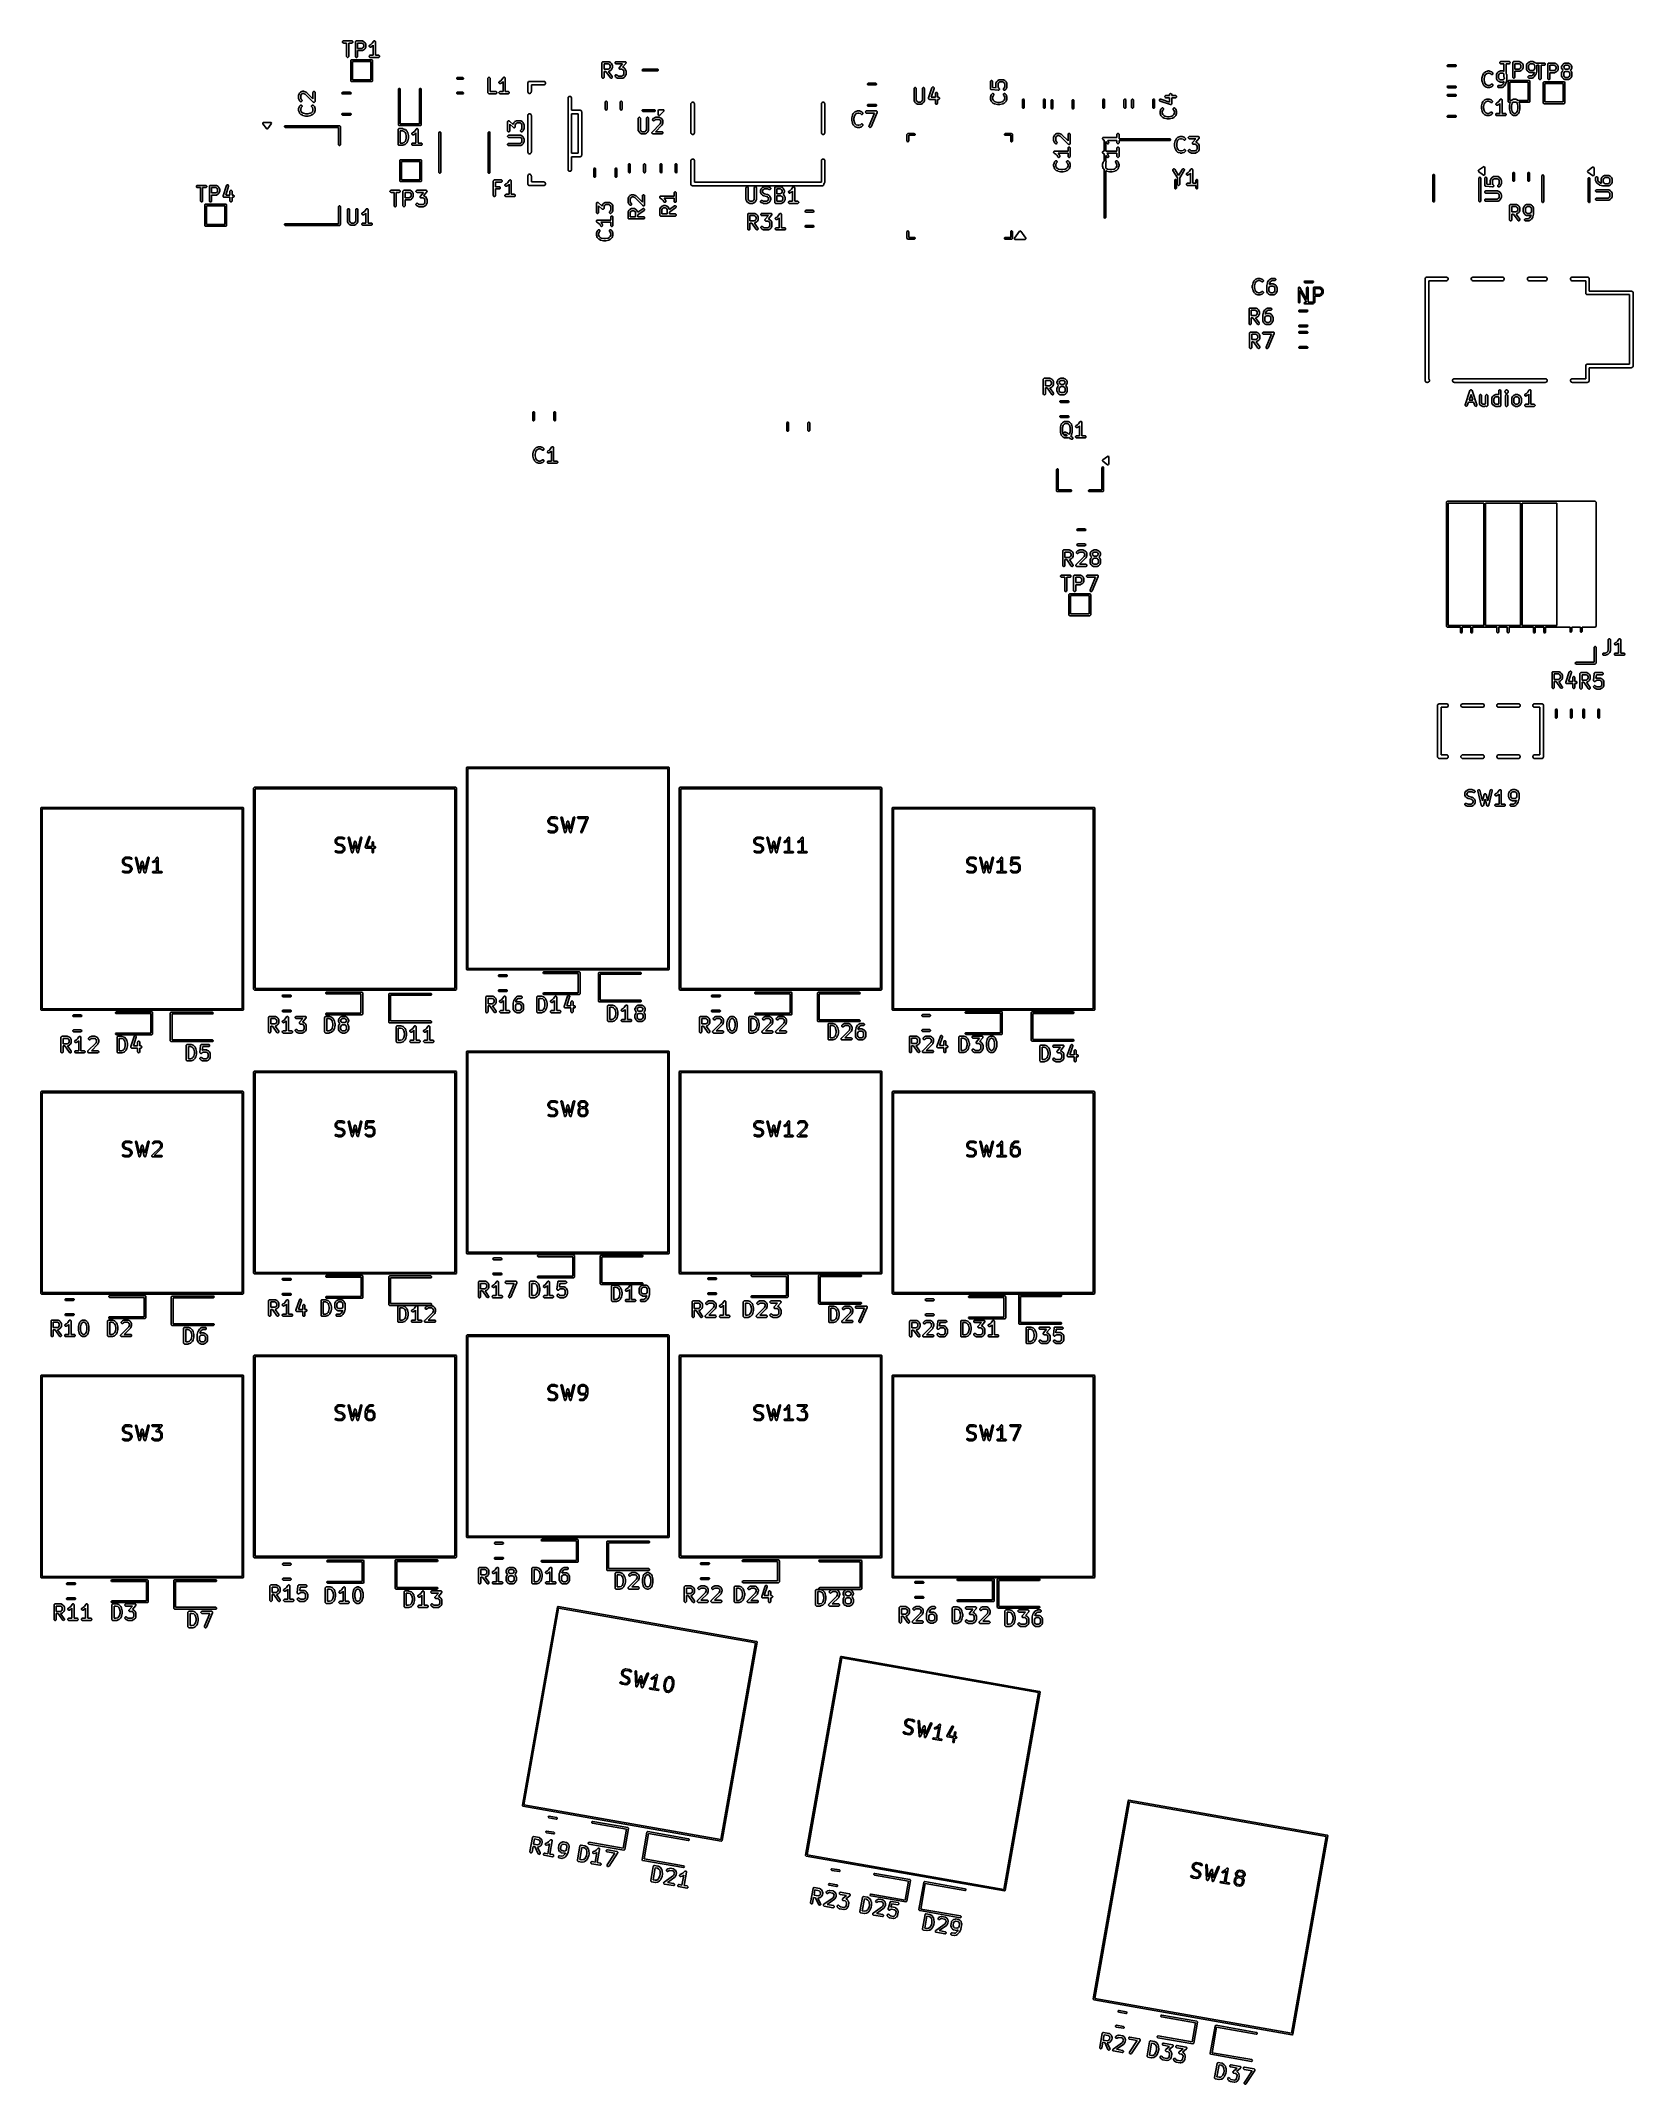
# Model space of a CAD drawing. Extents: x 4.36 to 8.72, y -6.23 to -0.63.
import ezdxf

# ---------------------------------------------------------------- set-up
doc = ezdxf.new("R2010")
doc.units = 0
doc.header["$MEASUREMENT"] = 0
doc.layers.add('BLACK', color=7, linetype='CONTINUOUS')

msp = doc.modelspace()

# ---------------------------------------------------------------- linework, layer by layer
at = {"layer": 'BLACK', "linetype": 'CONTINUOUS'}
for p, q in [((5.1827, -0.6351), (5.1831, -0.6341)), ((5.1827, -0.6363), (5.1827, -0.6351)), ((5.1831, -0.6374), (5.1827, -0.6363)), ((5.1831, -0.6341), (5.1839, -0.6333)), ((5.1839, -0.6382), (5.1831, -0.6374)), ((5.1839, -0.6333), (5.185, -0.6328)), ((5.185, -0.6386), (5.1839, -0.6382)), ((5.185, -0.6328), (5.1855, -0.6328)), ((5.1855, -0.6387), (5.185, -0.6386)), ((5.1855, -0.6328), (5.208, -0.6328)), ((5.1938, -0.6387), (5.1855, -0.6387)), ((5.1938, -0.6751), (5.1938, -0.6387)), ((5.208, -0.6387), (5.1997, -0.6387)), ((5.1997, -0.6387), (5.1997, -0.6751)), ((5.208, -0.6328), (5.2086, -0.6328)), ((5.2086, -0.6386), (5.208, -0.6387)), ((5.2086, -0.6328), (5.2097, -0.6333)), ((5.2097, -0.6382), (5.2086, -0.6386)), ((5.2097, -0.6333), (5.2105, -0.6341)), ((5.2105, -0.6374), (5.2097, -0.6382)), ((5.2105, -0.6341), (5.2109, -0.6351)), ((5.2109, -0.6363), (5.2105, -0.6374)), ((5.2109, -0.6351), (5.2109, -0.6363)), ((5.2182, -0.6357), (5.2183, -0.6351)), ((5.2182, -0.6751), (5.2182, -0.6357)), ((5.2183, -0.6351), (5.2187, -0.6341)), ((5.2187, -0.6341), (5.2195, -0.6333)), ((5.2195, -0.6333), (5.2206, -0.6328)), ((5.2206, -0.6328), (5.2212, -0.6328)), ((5.2212, -0.6328), (5.2362, -0.6328)), ((5.2355, -0.6387), (5.2241, -0.6387)), ((5.2241, -0.6387), (5.2241, -0.6534)), ((5.2241, -0.6534), (5.2355, -0.6534)), ((5.2362, -0.6593), (5.2241, -0.6593)), ((5.2241, -0.6593), (5.2241, -0.6751)), ((5.2382, -0.64), (5.2355, -0.6387)), ((5.2355, -0.6534), (5.2382, -0.652)), ((5.2362, -0.6328), (5.2367, -0.6328)), ((5.2367, -0.6592), (5.2362, -0.6593)), ((5.2367, -0.6328), (5.2368, -0.6329)), ((5.2368, -0.6592), (5.2367, -0.6592)), ((5.2368, -0.6329), (5.2369, -0.6329)), ((5.2369, -0.6592), (5.2368, -0.6592)), ((5.2369, -0.6329), (5.2375, -0.6331)), ((5.2375, -0.659), (5.2369, -0.6592)), ((5.2375, -0.6331), (5.2412, -0.635)), ((5.2412, -0.6571), (5.2375, -0.659)), ((5.2394, -0.6412), (5.2382, -0.64)), ((5.2382, -0.652), (5.2394, -0.6508)), ((5.2407, -0.6439), (5.2394, -0.6412)), ((5.2394, -0.6508), (5.2407, -0.6482)), ((5.2407, -0.6482), (5.2407, -0.6439)), ((5.2412, -0.635), (5.2415, -0.6351)), ((5.2415, -0.657), (5.2412, -0.6571)), ((5.2415, -0.6351), (5.2416, -0.6351)), ((5.2416, -0.6569), (5.2415, -0.657)), ((5.2416, -0.6351), (5.2416, -0.6352)), ((5.2416, -0.6352), (5.2417, -0.6353)), ((5.2417, -0.6568), (5.2416, -0.6569)), ((5.2416, -0.6569), (5.2416, -0.6569)), ((5.2417, -0.6353), (5.2418, -0.6353)), ((5.2418, -0.6567), (5.2417, -0.6568)), ((5.2418, -0.6353), (5.242, -0.6355)), ((5.242, -0.6566), (5.2418, -0.6567)), ((5.242, -0.6355), (5.2439, -0.6374)), ((5.2439, -0.6547), (5.242, -0.6566)), ((5.2439, -0.6374), (5.2441, -0.6376)), ((5.2441, -0.6545), (5.2439, -0.6547)), ((5.2441, -0.6376), (5.2441, -0.6377)), ((5.2441, -0.6377), (5.2442, -0.6378)), ((5.2442, -0.6543), (5.2441, -0.6544)), ((5.2441, -0.6544), (5.2441, -0.6545)), ((5.2442, -0.6378), (5.2442, -0.6378)), ((5.2442, -0.6378), (5.2443, -0.6379)), ((5.2443, -0.6542), (5.2442, -0.6542)), ((5.2442, -0.6542), (5.2442, -0.6543)), ((5.2443, -0.6379), (5.2444, -0.6382)), ((5.2444, -0.6539), (5.2443, -0.6542)), ((5.2444, -0.6382), (5.2463, -0.6419)), ((5.2463, -0.6502), (5.2444, -0.6539)), ((5.2463, -0.6419), (5.2465, -0.6424)), ((5.2465, -0.6496), (5.2463, -0.6502)), ((5.2465, -0.6424), (5.2465, -0.6426)), ((5.2465, -0.6426), (5.2466, -0.6426)), ((5.2466, -0.6494), (5.2465, -0.6495)), ((5.2465, -0.6495), (5.2465, -0.6496)), ((5.2466, -0.6426), (5.2466, -0.6432)), ((5.2466, -0.6432), (5.2466, -0.6488)), ((5.2466, -0.6488), (5.2466, -0.6494)), ((5.2557, -0.6466), (5.2561, -0.6455)), ((5.2558, -0.6478), (5.2557, -0.6466)), ((5.2563, -0.6488), (5.2558, -0.6478)), ((5.2561, -0.6455), (5.2569, -0.6446)), ((5.2572, -0.6495), (5.2563, -0.6488)), ((5.2569, -0.6446), (5.2573, -0.6443)), ((5.2583, -0.6499), (5.2572, -0.6495)), ((5.2573, -0.6443), (5.2607, -0.6427)), ((5.2594, -0.6498), (5.2583, -0.6499)), ((5.26, -0.6496), (5.2594, -0.6498)), ((5.2637, -0.6477), (5.26, -0.6496)), ((5.2607, -0.6427), (5.2639, -0.6395)), ((5.264, -0.6476), (5.2637, -0.6477)), ((5.2639, -0.6395), (5.2675, -0.6341)), ((5.2641, -0.6476), (5.264, -0.6476)), ((5.2642, -0.6474), (5.2641, -0.6475)), ((5.2641, -0.6475), (5.2641, -0.6476)), ((5.2643, -0.6474), (5.2642, -0.6474)), ((5.2645, -0.6472), (5.2643, -0.6474)), ((5.267, -0.6447), (5.2645, -0.6472)), ((5.267, -0.6721), (5.267, -0.6447)), ((5.2675, -0.6341), (5.2678, -0.6336)), ((5.2675, -0.6341), (5.2675, -0.6341)), ((5.2675, -0.6341), (5.2675, -0.6341)), ((5.2675, -0.6341), (5.2675, -0.6341)), ((5.2678, -0.6336), (5.2681, -0.6335)), ((5.2681, -0.6335), (5.2683, -0.6333)), ((5.2683, -0.6333), (5.2685, -0.6332)), ((5.2685, -0.6332), (5.2688, -0.633)), ((5.2688, -0.633), (5.2691, -0.6329)), ((5.2691, -0.6329), (5.2693, -0.6328)), ((5.2693, -0.6328), (5.2696, -0.6328)), ((5.2696, -0.6328), (5.2699, -0.6328)), ((5.2699, -0.6328), (5.2702, -0.6328)), ((5.2702, -0.6328), (5.2705, -0.6328)), ((5.2705, -0.6328), (5.2708, -0.6329)), ((5.2708, -0.6329), (5.271, -0.633)), ((5.271, -0.633), (5.2713, -0.6332)), ((5.2713, -0.6332), (5.2716, -0.6333)), ((5.2716, -0.6333), (5.2718, -0.6335)), ((5.2718, -0.6335), (5.272, -0.6336)), ((5.272, -0.6336), (5.2722, -0.6339)), ((5.2722, -0.6339), (5.2724, -0.6341)), ((5.2724, -0.6341), (5.2725, -0.6344)), ((5.2725, -0.6344), (5.2726, -0.6346)), ((5.2726, -0.6346), (5.2727, -0.6349)), ((5.2727, -0.6349), (5.2728, -0.6351)), ((5.2728, -0.6351), (5.2729, -0.6357)), ((5.2729, -0.6357), (5.2729, -0.6357)), ((5.2729, -0.6357), (5.2729, -0.6357)), ((5.2729, -0.6357), (5.2729, -0.6357)), ((5.2729, -0.6357), (5.2729, -0.6721)), ((5.1939, -0.6757), (5.1938, -0.6751)), ((5.1943, -0.6767), (5.1939, -0.6757)), ((5.1952, -0.6776), (5.1943, -0.6767)), ((5.1962, -0.678), (5.1952, -0.6776)), ((5.1974, -0.678), (5.1962, -0.678)), ((5.1984, -0.6776), (5.1974, -0.678)), ((5.1993, -0.6767), (5.1984, -0.6776)), ((5.1997, -0.6757), (5.1993, -0.6767)), ((5.1997, -0.6751), (5.1997, -0.6757)), ((5.2053, -0.6866), (5.2055, -0.6857)), ((5.2053, -0.7418), (5.2053, -0.6866)), ((5.2055, -0.6857), (5.2068, -0.6845)), ((5.2068, -0.6845), (5.2077, -0.6843)), ((5.2077, -0.6843), (5.2628, -0.6843)), ((5.21, -0.689), (5.21, -0.7394)), ((5.2604, -0.689), (5.21, -0.689)), ((5.2183, -0.6757), (5.2182, -0.6751)), ((5.2187, -0.6767), (5.2183, -0.6757)), ((5.2195, -0.6776), (5.2187, -0.6767)), ((5.2206, -0.678), (5.2195, -0.6776)), ((5.2217, -0.678), (5.2206, -0.678)), ((5.2228, -0.6776), (5.2217, -0.678)), ((5.2236, -0.6767), (5.2228, -0.6776)), ((5.2241, -0.6757), (5.2236, -0.6767)), ((5.2241, -0.6751), (5.2241, -0.6757)), ((5.2558, -0.6745), (5.2562, -0.6735)), ((5.2558, -0.6757), (5.2558, -0.6745)), ((5.2562, -0.6767), (5.2558, -0.6757)), ((5.2562, -0.6735), (5.257, -0.6726)), ((5.257, -0.6776), (5.2562, -0.6767)), ((5.257, -0.6726), (5.2581, -0.6722)), ((5.2581, -0.678), (5.257, -0.6776)), ((5.2581, -0.6722), (5.2587, -0.6721)), ((5.2587, -0.678), (5.2581, -0.678)), ((5.2587, -0.6721), (5.267, -0.6721)), ((5.2812, -0.678), (5.2587, -0.678)), ((5.2604, -0.7394), (5.2604, -0.689)), ((5.2628, -0.6843), (5.2637, -0.6845)), ((5.2637, -0.6845), (5.265, -0.6857)), ((5.265, -0.6857), (5.2651, -0.6866)), ((5.2651, -0.6866), (5.2651, -0.7418)), ((5.2729, -0.6721), (5.2812, -0.6721)), ((5.2812, -0.6721), (5.2817, -0.6722)), ((5.2817, -0.678), (5.2812, -0.678)), ((5.2817, -0.6722), (5.2828, -0.6726)), ((5.2828, -0.6776), (5.2817, -0.678)), ((5.2828, -0.6726), (5.2836, -0.6735)), ((5.2836, -0.6767), (5.2828, -0.6776)), ((5.2836, -0.6735), (5.2841, -0.6745)), ((5.2841, -0.6757), (5.2836, -0.6767)), ((5.2841, -0.6745), (5.2841, -0.6757)), ((5.8932, -0.6927), (5.8933, -0.6922)), ((5.8932, -0.7321), (5.8932, -0.6927)), ((5.8933, -0.6922), (5.8937, -0.6911)), ((5.8937, -0.6911), (5.8945, -0.6903)), ((5.8945, -0.6903), (5.8956, -0.6898)), ((5.8956, -0.6898), (5.8962, -0.6898)), ((5.8962, -0.6898), (5.9112, -0.6898)), ((5.9105, -0.6957), (5.8991, -0.6957)), ((5.8991, -0.6957), (5.8991, -0.7104)), ((5.8991, -0.7104), (5.9105, -0.7104)), ((5.904, -0.7163), (5.8991, -0.7163)), ((5.8991, -0.7163), (5.8991, -0.7321)), ((5.9162, -0.7338), (5.904, -0.7163)), ((5.9132, -0.697), (5.9105, -0.6957)), ((5.9105, -0.7104), (5.9132, -0.7091)), ((5.9112, -0.6898), (5.9117, -0.6898)), ((5.9117, -0.7163), (5.9112, -0.7163)), ((5.9112, -0.7163), (5.9211, -0.7304)), ((5.9117, -0.6898), (5.9118, -0.6899)), ((5.9118, -0.7162), (5.9117, -0.7163)), ((5.9118, -0.6899), (5.9119, -0.6899)), ((5.9119, -0.7162), (5.9118, -0.7162)), ((5.9119, -0.6899), (5.9125, -0.6901)), ((5.9125, -0.716), (5.9119, -0.7162)), ((5.9125, -0.6901), (5.9162, -0.692)), ((5.9162, -0.7141), (5.9125, -0.716)), ((5.9144, -0.6982), (5.9132, -0.697)), ((5.9132, -0.7091), (5.9144, -0.7079)), ((5.9157, -0.7009), (5.9144, -0.6982)), ((5.9144, -0.7079), (5.9157, -0.7052)), ((5.9157, -0.7052), (5.9157, -0.7009)), ((5.9162, -0.692), (5.9165, -0.6921)), ((5.9165, -0.714), (5.9162, -0.7141)), ((5.9165, -0.6921), (5.9166, -0.6922)), ((5.9166, -0.7139), (5.9165, -0.714)), ((5.9166, -0.6922), (5.9166, -0.6922)), ((5.9166, -0.6922), (5.9167, -0.6923)), ((5.9167, -0.7138), (5.9166, -0.7139)), ((5.9166, -0.7139), (5.9166, -0.7139)), ((5.9167, -0.6923), (5.9168, -0.6923)), ((5.9168, -0.7138), (5.9167, -0.7138)), ((5.9168, -0.6923), (5.917, -0.6925)), ((5.917, -0.7136), (5.9168, -0.7138)), ((5.917, -0.6925), (5.9189, -0.6944)), ((5.9189, -0.7117), (5.917, -0.7136)), ((5.9189, -0.6944), (5.9191, -0.6946)), ((5.9191, -0.7115), (5.9189, -0.7117)), ((5.9191, -0.6946), (5.9191, -0.6947)), ((5.9191, -0.6947), (5.9192, -0.6948)), ((5.9192, -0.7113), (5.9191, -0.7114)), ((5.9191, -0.7114), (5.9191, -0.7115)), ((5.9192, -0.6948), (5.9192, -0.6948)), ((5.9192, -0.6948), (5.9193, -0.6949)), ((5.9193, -0.7112), (5.9192, -0.7112)), ((5.9192, -0.7112), (5.9192, -0.7113)), ((5.9193, -0.6949), (5.9194, -0.6952)), ((5.9194, -0.7109), (5.9193, -0.7112)), ((5.9194, -0.6952), (5.9213, -0.6989)), ((5.9213, -0.7072), (5.9194, -0.7109)), ((5.9213, -0.6989), (5.9215, -0.6995)), ((5.9215, -0.7066), (5.9213, -0.7072)), ((5.9215, -0.6995), (5.9215, -0.6996)), ((5.9215, -0.6996), (5.9216, -0.6997)), ((5.9216, -0.7064), (5.9215, -0.7065)), ((5.9215, -0.7065), (5.9215, -0.7066)), ((5.9216, -0.6997), (5.9216, -0.7002)), ((5.9216, -0.7002), (5.9216, -0.7059)), ((5.9216, -0.7059), (5.9216, -0.7064)), ((5.9289, -0.6922), (5.9293, -0.6911)), ((5.9289, -0.6933), (5.9289, -0.6922)), ((5.9293, -0.6944), (5.9289, -0.6933)), ((5.9289, -0.7278), (5.9293, -0.7267)), ((5.9293, -0.6911), (5.9301, -0.6903)), ((5.9301, -0.6952), (5.9293, -0.6944)), ((5.9293, -0.7267), (5.9301, -0.7259)), ((5.9301, -0.6903), (5.9312, -0.6898)), ((5.9312, -0.6956), (5.9301, -0.6952)), ((5.9301, -0.7259), (5.9312, -0.7255)), ((5.9312, -0.6898), (5.9318, -0.6898)), ((5.9318, -0.6957), (5.9312, -0.6956)), ((5.9312, -0.7255), (5.9324, -0.7255)), ((5.9318, -0.6898), (5.9562, -0.6898)), ((5.9497, -0.6957), (5.9318, -0.6957)), ((5.9324, -0.7255), (5.9334, -0.7259)), ((5.9334, -0.7259), (5.9339, -0.7263)), ((5.9339, -0.7263), (5.9354, -0.7278)), ((5.9401, -0.7072), (5.9403, -0.7067)), ((5.9401, -0.7073), (5.9401, -0.7072)), ((5.9401, -0.7078), (5.9401, -0.7073)), ((5.9401, -0.7073), (5.9401, -0.7073)), ((5.9401, -0.7083), (5.9401, -0.7078)), ((5.9402, -0.7084), (5.9401, -0.7083)), ((5.9402, -0.7085), (5.9402, -0.7084)), ((5.9404, -0.7089), (5.9402, -0.7085)), ((5.9403, -0.7067), (5.9405, -0.7063)), ((5.9406, -0.7094), (5.9404, -0.7089)), ((5.9405, -0.7063), (5.9406, -0.7061)), ((5.9406, -0.706), (5.9408, -0.7058)), ((5.9406, -0.7061), (5.9406, -0.706)), ((5.9406, -0.7061), (5.9406, -0.7061)), ((5.9407, -0.7094), (5.9406, -0.7094)), ((5.9407, -0.7095), (5.9407, -0.7094)), ((5.9411, -0.7098), (5.9407, -0.7095)), ((5.9408, -0.7058), (5.9497, -0.6957)), ((5.9414, -0.7102), (5.9411, -0.7098)), ((5.9415, -0.7102), (5.9414, -0.7102)), ((5.9416, -0.7103), (5.9415, -0.7102)), ((5.942, -0.7104), (5.9416, -0.7103)), ((5.9425, -0.7106), (5.942, -0.7104)), ((5.9426, -0.7106), (5.9425, -0.7106)), ((5.9427, -0.7107), (5.9426, -0.7106)), ((5.943, -0.7107), (5.9427, -0.7107)), ((5.9427, -0.7107), (5.9427, -0.7107)), ((5.948, -0.7107), (5.943, -0.7107)), ((5.9507, -0.712), (5.948, -0.7107)), ((5.9584, -0.6947), (5.9495, -0.7049)), ((5.9495, -0.7049), (5.95, -0.7051)), ((5.95, -0.7051), (5.9537, -0.707)), ((5.9519, -0.7132), (5.9507, -0.712)), ((5.9507, -0.7278), (5.9519, -0.7266)), ((5.9532, -0.7159), (5.9519, -0.7132)), ((5.9519, -0.7266), (5.9532, -0.7239)), ((5.9532, -0.7239), (5.9532, -0.7159)), ((5.9537, -0.707), (5.954, -0.7071)), ((5.954, -0.7071), (5.9541, -0.7072)), ((5.9541, -0.7072), (5.9541, -0.7072)), ((5.9541, -0.7072), (5.9542, -0.7073)), ((5.9542, -0.7073), (5.9543, -0.7073)), ((5.9543, -0.7073), (5.9545, -0.7075)), ((5.9545, -0.7075), (5.9564, -0.7094)), ((5.9562, -0.6898), (5.9565, -0.6898)), ((5.9564, -0.7094), (5.9566, -0.7096)), ((5.9565, -0.6898), (5.9565, -0.6898)), ((5.9565, -0.6898), (5.9566, -0.6898)), ((5.9566, -0.6898), (5.9567, -0.6898)), ((5.9566, -0.7096), (5.9566, -0.7097)), ((5.9566, -0.7097), (5.9567, -0.7098)), ((5.9567, -0.6898), (5.9572, -0.69)), ((5.9567, -0.7098), (5.9567, -0.7098)), ((5.9567, -0.7098), (5.9568, -0.7099)), ((5.9568, -0.7099), (5.9569, -0.7102)), ((5.9569, -0.7102), (5.9588, -0.7139)), ((5.9588, -0.7259), (5.9569, -0.7297)), ((5.9572, -0.69), (5.9576, -0.6902)), ((5.9576, -0.6902), (5.9577, -0.6902)), ((5.9577, -0.6902), (5.9578, -0.6903)), ((5.9578, -0.6903), (5.9581, -0.6906)), ((5.9581, -0.6906), (5.9585, -0.6909)), ((5.9586, -0.6944), (5.9584, -0.6947)), ((5.9585, -0.6909), (5.9585, -0.691)), ((5.9585, -0.691), (5.9586, -0.6911)), ((5.9586, -0.6911), (5.9588, -0.6915)), ((5.9587, -0.6942), (5.9586, -0.6943)), ((5.9586, -0.6943), (5.9586, -0.6944)), ((5.9586, -0.6944), (5.9586, -0.6944)), ((5.9589, -0.6938), (5.9587, -0.6942)), ((5.9588, -0.6915), (5.959, -0.692)), ((5.9588, -0.7139), (5.959, -0.7145)), ((5.959, -0.7254), (5.9588, -0.7259)), ((5.9591, -0.6933), (5.9589, -0.6938)), ((5.959, -0.692), (5.959, -0.6921)), ((5.959, -0.6921), (5.9591, -0.6922)), ((5.959, -0.7145), (5.959, -0.7146)), ((5.959, -0.7146), (5.9591, -0.7147)), ((5.9591, -0.7252), (5.959, -0.7253)), ((5.959, -0.7253), (5.959, -0.7254)), ((5.9591, -0.6922), (5.9591, -0.6926)), ((5.9591, -0.6926), (5.9591, -0.6931)), ((5.9591, -0.6931), (5.9591, -0.6932)), ((5.9591, -0.6932), (5.9591, -0.6933)), ((5.9591, -0.7147), (5.9591, -0.7152)), ((5.9591, -0.7152), (5.9591, -0.7246)), ((5.9591, -0.7246), (5.9591, -0.7252)), ((6.0034, -0.7118), (6.0046, -0.7105)), ((6.0034, -0.7136), (6.0034, -0.7118)), ((6.0046, -0.7149), (6.0034, -0.7136)), ((6.0046, -0.7105), (6.0055, -0.7103)), ((6.0055, -0.715), (6.0046, -0.7149)), ((6.0055, -0.7103), (6.0449, -0.7103)), ((6.0449, -0.715), (6.0055, -0.715)), ((6.0449, -0.7103), (6.0458, -0.7105)), ((6.0458, -0.7149), (6.0449, -0.715)), ((6.0458, -0.7105), (6.0471, -0.7118)), ((6.0471, -0.7136), (6.0458, -0.7149)), ((6.0471, -0.7118), (6.0471, -0.7136)), ((8.2076, -0.7001), (8.2089, -0.6988)), ((8.2076, -0.7019), (8.2076, -0.7001)), ((8.2089, -0.7032), (8.2076, -0.7019)), ((8.2089, -0.6988), (8.2098, -0.6986)), ((8.2098, -0.7033), (8.2089, -0.7032)), ((8.2098, -0.6986), (8.2304, -0.6986)), ((8.2304, -0.7033), (8.2098, -0.7033)), ((8.2304, -0.6986), (8.2313, -0.6988)), ((8.2313, -0.7032), (8.2304, -0.7033)), ((8.2313, -0.6988), (8.2325, -0.7001)), ((8.2325, -0.7019), (8.2313, -0.7032)), ((8.2325, -0.7001), (8.2325, -0.7019)), ((8.3029, -0.7345), (8.3048, -0.727)), ((8.3048, -0.7269), (8.3049, -0.7267)), ((8.3048, -0.727), (8.3048, -0.7269)), ((8.3048, -0.7269), (8.3048, -0.7269)), ((8.3049, -0.7267), (8.305, -0.7264)), ((8.305, -0.7264), (8.3069, -0.7226)), ((8.305, -0.7264), (8.305, -0.7264)), ((8.305, -0.7264), (8.305, -0.7264)), ((8.3069, -0.7226), (8.307, -0.7224)), ((8.307, -0.7224), (8.3071, -0.7223)), ((8.3071, -0.7222), (8.3072, -0.7221)), ((8.3071, -0.7223), (8.3071, -0.7222)), ((8.3072, -0.7221), (8.3073, -0.7221)), ((8.3073, -0.7221), (8.3074, -0.7218)), ((8.3074, -0.7218), (8.3112, -0.7181)), ((8.312, -0.7257), (8.3104, -0.7287)), ((8.3112, -0.7181), (8.3116, -0.7177)), ((8.3116, -0.7177), (8.3117, -0.7177)), ((8.3117, -0.7177), (8.3118, -0.7176)), ((8.3118, -0.7176), (8.3123, -0.7174)), ((8.3149, -0.7228), (8.312, -0.7257)), ((8.3123, -0.7174), (8.318, -0.7155)), ((8.3194, -0.7213), (8.3149, -0.7228)), ((8.318, -0.7155), (8.3183, -0.7154)), ((8.3183, -0.7154), (8.3183, -0.7154)), ((8.3183, -0.7154), (8.3184, -0.7154)), ((8.3184, -0.7154), (8.3185, -0.7154)), ((8.3185, -0.7154), (8.3186, -0.7154)), ((8.3186, -0.7154), (8.3189, -0.7153)), ((8.3189, -0.7153), (8.3227, -0.7153)), ((8.3222, -0.7213), (8.3194, -0.7213)), ((8.3267, -0.7228), (8.3222, -0.7213)), ((8.3227, -0.7153), (8.3229, -0.7154)), ((8.3229, -0.7154), (8.323, -0.7154)), ((8.323, -0.7154), (8.3231, -0.7154)), ((8.3231, -0.7154), (8.3232, -0.7154)), ((8.3232, -0.7154), (8.3233, -0.7154)), ((8.3233, -0.7154), (8.3236, -0.7155)), ((8.3236, -0.7155), (8.3292, -0.7174)), ((8.3281, -0.7241), (8.3267, -0.7228)), ((8.3285, -0.7245), (8.3281, -0.7241)), ((8.3296, -0.7249), (8.3285, -0.7245)), ((8.3292, -0.7174), (8.3297, -0.7176)), ((8.3307, -0.7249), (8.3296, -0.7249)), ((8.3297, -0.7176), (8.3298, -0.7177)), ((8.3298, -0.7177), (8.3299, -0.7177)), ((8.3299, -0.7177), (8.3304, -0.7181)), ((8.3304, -0.7181), (8.3322, -0.72)), ((8.3318, -0.7245), (8.3307, -0.7249)), ((8.3326, -0.7237), (8.3318, -0.7245)), ((8.3322, -0.72), (8.3326, -0.7204)), ((8.3326, -0.7204), (8.333, -0.7215)), ((8.333, -0.7226), (8.3326, -0.7237)), ((8.333, -0.7215), (8.333, -0.7226)), ((8.3422, -0.7258), (8.3423, -0.7252)), ((8.3422, -0.7352), (8.3422, -0.7258)), ((8.3423, -0.725), (8.3425, -0.7245)), ((8.3423, -0.7251), (8.3423, -0.725)), ((8.3423, -0.7252), (8.3423, -0.7251)), ((8.3425, -0.7245), (8.3444, -0.7207)), ((8.3444, -0.7207), (8.3445, -0.7205)), ((8.3445, -0.7205), (8.3446, -0.7204)), ((8.3446, -0.7203), (8.3447, -0.7202)), ((8.3446, -0.7204), (8.3446, -0.7203)), ((8.3447, -0.7202), (8.3448, -0.7202)), ((8.3448, -0.7202), (8.3449, -0.72)), ((8.3449, -0.72), (8.3468, -0.7181)), ((8.3468, -0.7181), (8.347, -0.7179)), ((8.347, -0.7179), (8.3471, -0.7178)), ((8.3471, -0.7178), (8.3472, -0.7178)), ((8.3472, -0.7178), (8.3473, -0.7177)), ((8.3473, -0.7177), (8.3476, -0.7175)), ((8.3473, -0.7177), (8.3473, -0.7177)), ((8.3476, -0.7175), (8.3513, -0.7157)), ((8.3495, -0.7238), (8.3481, -0.7265)), ((8.3481, -0.7265), (8.3481, -0.7345)), ((8.3506, -0.7226), (8.3495, -0.7238)), ((8.3533, -0.7213), (8.3506, -0.7226)), ((8.3513, -0.7157), (8.3519, -0.7155)), ((8.3516, -0.6919), (8.3521, -0.6909)), ((8.3516, -0.6931), (8.3516, -0.6919)), ((8.3521, -0.6942), (8.3516, -0.6931)), ((8.3519, -0.7155), (8.352, -0.7154)), ((8.352, -0.7154), (8.3521, -0.7154)), ((8.3521, -0.6909), (8.3529, -0.6901)), ((8.3529, -0.695), (8.3521, -0.6942)), ((8.3521, -0.7154), (8.3526, -0.7153)), ((8.3526, -0.7153), (8.3601, -0.7153)), ((8.3529, -0.6901), (8.354, -0.6896)), ((8.354, -0.6954), (8.3529, -0.695)), ((8.3595, -0.7213), (8.3533, -0.7213)), ((8.354, -0.6896), (8.3545, -0.6896)), ((8.3545, -0.6955), (8.354, -0.6954)), ((8.3545, -0.6896), (8.377, -0.6896)), ((8.3628, -0.6955), (8.3545, -0.6955)), ((8.3621, -0.7226), (8.3595, -0.7213)), ((8.3601, -0.7153), (8.3607, -0.7154)), ((8.3607, -0.7154), (8.3608, -0.7154)), ((8.3608, -0.7154), (8.3609, -0.7155)), ((8.3609, -0.7155), (8.3615, -0.7157)), ((8.3615, -0.7157), (8.3628, -0.7163)), ((8.3628, -0.7233), (8.3621, -0.7226)), ((8.3628, -0.7163), (8.3628, -0.6955)), ((8.3628, -0.7319), (8.3628, -0.7233)), ((8.377, -0.6955), (8.3687, -0.6955)), ((8.3687, -0.6955), (8.3687, -0.7214)), ((8.3687, -0.7214), (8.3703, -0.7245)), ((8.3703, -0.7245), (8.3705, -0.725)), ((8.3705, -0.725), (8.3705, -0.7251)), ((8.3705, -0.7251), (8.3705, -0.7252)), ((8.3705, -0.7252), (8.3706, -0.7258)), ((8.3706, -0.7258), (8.3706, -0.7408)), ((8.377, -0.6896), (8.3776, -0.6896)), ((8.3776, -0.6954), (8.377, -0.6955)), ((8.3776, -0.6896), (8.3787, -0.6901)), ((8.3787, -0.695), (8.3776, -0.6954)), ((8.3787, -0.6901), (8.3795, -0.6909)), ((8.3795, -0.6942), (8.3787, -0.695)), ((8.3795, -0.6909), (8.3799, -0.6919)), ((8.3799, -0.6931), (8.3795, -0.6942)), ((8.3799, -0.6919), (8.3799, -0.6931)), ((8.3872, -0.6925), (8.3873, -0.6919)), ((8.3872, -0.7319), (8.3872, -0.6925)), ((8.3873, -0.6919), (8.3877, -0.6909)), ((8.3877, -0.6909), (8.3885, -0.6901)), ((8.3885, -0.6901), (8.3896, -0.6896)), ((8.3896, -0.6896), (8.3902, -0.6896)), ((8.3902, -0.6896), (8.4052, -0.6896)), ((8.4045, -0.6955), (8.3931, -0.6955)), ((8.3931, -0.6955), (8.3931, -0.7102)), ((8.3931, -0.7102), (8.4045, -0.7102)), ((8.4052, -0.7161), (8.3931, -0.7161)), ((8.3931, -0.7161), (8.3931, -0.7319)), ((8.4072, -0.6968), (8.4045, -0.6955)), ((8.4045, -0.7102), (8.4072, -0.7088)), ((8.4052, -0.6896), (8.4057, -0.6896)), ((8.4057, -0.716), (8.4052, -0.7161)), ((8.4057, -0.6896), (8.4058, -0.6897)), ((8.4058, -0.716), (8.4057, -0.716)), ((8.4058, -0.6897), (8.4059, -0.6897)), ((8.4059, -0.716), (8.4058, -0.716)), ((8.4059, -0.6897), (8.4065, -0.6899)), ((8.4065, -0.7158), (8.4059, -0.716)), ((8.4065, -0.6899), (8.4102, -0.6918)), ((8.4102, -0.7139), (8.4065, -0.7158)), ((8.4084, -0.698), (8.4072, -0.6968)), ((8.4072, -0.7088), (8.4084, -0.7076)), ((8.4097, -0.7007), (8.4084, -0.698)), ((8.4084, -0.7076), (8.4097, -0.7049)), ((8.4097, -0.7049), (8.4097, -0.7007)), ((8.4102, -0.6918), (8.4105, -0.6919)), ((8.4105, -0.7138), (8.4102, -0.7139)), ((8.4105, -0.6919), (8.4105, -0.6919)), ((8.4105, -0.6919), (8.4106, -0.692)), ((8.4106, -0.7137), (8.4105, -0.7137)), ((8.4105, -0.7137), (8.4105, -0.7138)), ((8.4106, -0.692), (8.4107, -0.6921)), ((8.4107, -0.7136), (8.4106, -0.7137)), ((8.4107, -0.6921), (8.4108, -0.6921)), ((8.4108, -0.7135), (8.4107, -0.7136)), ((8.4108, -0.6921), (8.411, -0.6923)), ((8.411, -0.7134), (8.4108, -0.7135)), ((8.411, -0.6923), (8.4129, -0.6942)), ((8.4129, -0.7115), (8.411, -0.7134)), ((8.4129, -0.6942), (8.4131, -0.6944)), ((8.4131, -0.7113), (8.4129, -0.7115)), ((8.4131, -0.6944), (8.4131, -0.6945)), ((8.4131, -0.6945), (8.4132, -0.6945)), ((8.4132, -0.7111), (8.4131, -0.7112)), ((8.4131, -0.7112), (8.4131, -0.7113)), ((8.4132, -0.6945), (8.4132, -0.6946)), ((8.4132, -0.6946), (8.4133, -0.6947)), ((8.4133, -0.711), (8.4132, -0.711)), ((8.4132, -0.711), (8.4132, -0.7111)), ((8.4133, -0.6947), (8.4134, -0.6949)), ((8.4134, -0.7107), (8.4133, -0.711)), ((8.4134, -0.6949), (8.4153, -0.6987)), ((8.4153, -0.707), (8.4134, -0.7107)), ((8.4153, -0.6987), (8.4155, -0.6992)), ((8.4155, -0.7064), (8.4153, -0.707)), ((8.4155, -0.6992), (8.4155, -0.6993)), ((8.4155, -0.6993), (8.4156, -0.6994)), ((8.4156, -0.7062), (8.4155, -0.7063)), ((8.4155, -0.7063), (8.4155, -0.7064)), ((8.4156, -0.6994), (8.4156, -0.7)), ((8.4156, -0.7), (8.4156, -0.7056)), ((8.4156, -0.7056), (8.4156, -0.7062)), ((8.4247, -0.7), (8.4248, -0.6994)), ((8.4247, -0.7094), (8.4247, -0.7)), ((8.4248, -0.71), (8.4247, -0.7094)), ((8.4248, -0.6992), (8.425, -0.6987)), ((8.4248, -0.6993), (8.4248, -0.6992)), ((8.4248, -0.6994), (8.4248, -0.6993)), ((8.4248, -0.7101), (8.4248, -0.71)), ((8.4248, -0.7102), (8.4248, -0.7101)), ((8.425, -0.7107), (8.4248, -0.7102)), ((8.425, -0.6987), (8.4269, -0.6949)), ((8.4269, -0.7145), (8.425, -0.7107)), ((8.4269, -0.6949), (8.427, -0.6947)), ((8.427, -0.7147), (8.4269, -0.7145)), ((8.427, -0.6947), (8.4271, -0.6946)), ((8.4271, -0.7148), (8.427, -0.7147)), ((8.4271, -0.6946), (8.4271, -0.6945)), ((8.4271, -0.6945), (8.4272, -0.6945)), ((8.4271, -0.7149), (8.4271, -0.7148)), ((8.4272, -0.715), (8.4271, -0.7149)), ((8.4272, -0.6945), (8.4273, -0.6944)), ((8.4273, -0.715), (8.4272, -0.715)), ((8.4273, -0.6944), (8.4274, -0.6942)), ((8.4274, -0.7152), (8.4273, -0.715)), ((8.4274, -0.6942), (8.4293, -0.6923)), ((8.4293, -0.7171), (8.4274, -0.7152)), ((8.4293, -0.6923), (8.4295, -0.6921)), ((8.4295, -0.7173), (8.4293, -0.7171)), ((8.4295, -0.6921), (8.4296, -0.6921)), ((8.4296, -0.7174), (8.4295, -0.7173)), ((8.4296, -0.6921), (8.4297, -0.692)), ((8.4297, -0.7174), (8.4296, -0.7174)), ((8.4297, -0.692), (8.4298, -0.6919)), ((8.4298, -0.7175), (8.4297, -0.7174)), ((8.4298, -0.6919), (8.4301, -0.6918)), ((8.4298, -0.6919), (8.4298, -0.6919)), ((8.4301, -0.7177), (8.4298, -0.7175)), ((8.4298, -0.7175), (8.4298, -0.7175)), ((8.4301, -0.6918), (8.4338, -0.6899)), ((8.4338, -0.7195), (8.4301, -0.7177)), ((8.432, -0.698), (8.4306, -0.7007)), ((8.4306, -0.7007), (8.4306, -0.7087)), ((8.4306, -0.7087), (8.432, -0.7114)), ((8.4332, -0.6968), (8.432, -0.698)), ((8.432, -0.7114), (8.4332, -0.7126)), ((8.4359, -0.6955), (8.4332, -0.6968)), ((8.4332, -0.7126), (8.4359, -0.7139)), ((8.4338, -0.6899), (8.4344, -0.6897)), ((8.4344, -0.7197), (8.4338, -0.7195)), ((8.4344, -0.6897), (8.4345, -0.6897)), ((8.4345, -0.7197), (8.4344, -0.7197)), ((8.4345, -0.6897), (8.4346, -0.6896)), ((8.4346, -0.7198), (8.4345, -0.7197)), ((8.4346, -0.6896), (8.4352, -0.6896)), ((8.4352, -0.7198), (8.4346, -0.7198)), ((8.4352, -0.6896), (8.4427, -0.6896)), ((8.4427, -0.7198), (8.4352, -0.7198)), ((8.442, -0.6955), (8.4359, -0.6955)), ((8.4359, -0.7139), (8.442, -0.7139)), ((8.4409, -0.7276), (8.4422, -0.7263)), ((8.4447, -0.6968), (8.442, -0.6955)), ((8.442, -0.7139), (8.4447, -0.7126)), ((8.4422, -0.7263), (8.4455, -0.7213)), ((8.4427, -0.6896), (8.4432, -0.6896)), ((8.4432, -0.7198), (8.4427, -0.7198)), ((8.4432, -0.6896), (8.4433, -0.6897)), ((8.4433, -0.7197), (8.4432, -0.7198)), ((8.4433, -0.6897), (8.4434, -0.6897)), ((8.4434, -0.7197), (8.4433, -0.7197)), ((8.4434, -0.6897), (8.444, -0.6899)), ((8.444, -0.7195), (8.4434, -0.7197)), ((8.444, -0.6899), (8.4477, -0.6918)), ((8.4463, -0.7184), (8.444, -0.7195)), ((8.4459, -0.698), (8.4447, -0.6968)), ((8.4447, -0.7126), (8.4459, -0.7114)), ((8.4455, -0.7213), (8.4463, -0.7184)), ((8.4472, -0.7007), (8.4459, -0.698)), ((8.4459, -0.7114), (8.4472, -0.7087)), ((8.4507, -0.7242), (8.447, -0.7298)), ((8.4472, -0.7087), (8.4472, -0.7007)), ((8.4477, -0.6918), (8.448, -0.6919)), ((8.448, -0.6919), (8.448, -0.6919)), ((8.448, -0.6919), (8.4481, -0.692)), ((8.4481, -0.692), (8.4482, -0.6921)), ((8.4482, -0.6921), (8.4483, -0.6921)), ((8.4483, -0.6921), (8.4485, -0.6923)), ((8.4485, -0.6923), (8.4499, -0.6937)), ((8.4499, -0.6937), (8.45, -0.6936)), ((8.45, -0.6936), (8.4505, -0.6936)), ((8.4505, -0.6936), (8.473, -0.6936)), ((8.4509, -0.7238), (8.4507, -0.7242)), ((8.451, -0.7237), (8.4509, -0.7238)), ((8.4509, -0.7238), (8.4509, -0.7238)), ((8.4511, -0.7232), (8.451, -0.7236)), ((8.451, -0.7236), (8.451, -0.7236)), ((8.451, -0.7236), (8.451, -0.7237)), ((8.453, -0.7157), (8.4511, -0.7232)), ((8.4531, -0.7154), (8.453, -0.7156)), ((8.453, -0.7156), (8.453, -0.7156)), ((8.453, -0.7156), (8.453, -0.7157)), ((8.4588, -0.6995), (8.4531, -0.6995)), ((8.4531, -0.6995), (8.4531, -0.7)), ((8.4531, -0.7), (8.4531, -0.715)), ((8.4531, -0.715), (8.4531, -0.7151)), ((8.4531, -0.7151), (8.4531, -0.7152)), ((8.4531, -0.7152), (8.4531, -0.7154)), ((8.4588, -0.7359), (8.4588, -0.6995)), ((8.473, -0.6995), (8.4647, -0.6995)), ((8.4647, -0.6995), (8.4647, -0.7359)), ((8.473, -0.6936), (8.4736, -0.6936)), ((8.4736, -0.6994), (8.473, -0.6995)), ((8.4736, -0.6936), (8.4747, -0.6941)), ((8.4747, -0.699), (8.4736, -0.6994)), ((8.4747, -0.6941), (8.4755, -0.6949)), ((8.4755, -0.6982), (8.4747, -0.699)), ((8.4755, -0.6949), (8.4759, -0.6959)), ((8.4759, -0.6971), (8.4755, -0.6982)), ((8.4759, -0.6959), (8.4759, -0.6971)), ((8.4832, -0.6965), (8.4833, -0.6959)), ((8.4832, -0.7359), (8.4832, -0.6965)), ((8.4833, -0.6959), (8.4837, -0.6949)), ((8.4837, -0.6949), (8.4845, -0.6941)), ((8.4845, -0.6941), (8.4856, -0.6936)), ((8.4856, -0.6936), (8.4862, -0.6936)), ((8.4862, -0.6936), (8.5012, -0.6936)), ((8.5005, -0.6995), (8.4891, -0.6995)), ((8.4891, -0.6995), (8.4891, -0.7142)), ((8.4891, -0.7142), (8.5005, -0.7142)), ((8.5012, -0.7201), (8.4891, -0.7201)), ((8.4891, -0.7201), (8.4891, -0.7359)), ((8.5032, -0.7008), (8.5005, -0.6995)), ((8.5005, -0.7142), (8.5032, -0.7128)), ((8.5012, -0.6936), (8.5017, -0.6936)), ((8.5017, -0.72), (8.5012, -0.7201)), ((8.5017, -0.6936), (8.5018, -0.6937)), ((8.5018, -0.72), (8.5017, -0.72)), ((8.5018, -0.6937), (8.5019, -0.6937)), ((8.5019, -0.72), (8.5018, -0.72)), ((8.5019, -0.6937), (8.5025, -0.6939)), ((8.5025, -0.7198), (8.5019, -0.72)), ((8.5025, -0.6939), (8.5062, -0.6958)), ((8.5062, -0.7179), (8.5025, -0.7198)), ((8.5044, -0.702), (8.5032, -0.7008)), ((8.5032, -0.7128), (8.5044, -0.7116)), ((8.5057, -0.7047), (8.5044, -0.702)), ((8.5044, -0.7116), (8.5057, -0.7089)), ((8.5057, -0.7089), (8.5057, -0.7047)), ((8.5062, -0.6958), (8.5065, -0.6959)), ((8.5065, -0.7178), (8.5062, -0.7179)), ((8.5065, -0.6959), (8.5065, -0.6959)), ((8.5065, -0.6959), (8.5066, -0.696)), ((8.5066, -0.7177), (8.5065, -0.7177)), ((8.5065, -0.7177), (8.5065, -0.7178)), ((8.5066, -0.696), (8.5067, -0.6961)), ((8.5067, -0.7176), (8.5066, -0.7177)), ((8.5067, -0.6961), (8.5068, -0.6961)), ((8.5068, -0.7175), (8.5067, -0.7176)), ((8.5068, -0.6961), (8.507, -0.6963)), ((8.507, -0.7174), (8.5068, -0.7175)), ((8.507, -0.6963), (8.5089, -0.6982)), ((8.5089, -0.7155), (8.507, -0.7174)), ((8.5089, -0.6982), (8.5091, -0.6984)), ((8.5091, -0.7153), (8.5089, -0.7155)), ((8.5091, -0.6984), (8.5091, -0.6985)), ((8.5091, -0.6985), (8.5092, -0.6985)), ((8.5092, -0.7151), (8.5091, -0.7152)), ((8.5091, -0.7152), (8.5091, -0.7153)), ((8.5092, -0.6985), (8.5092, -0.6986)), ((8.5092, -0.6986), (8.5093, -0.6987)), ((8.5093, -0.715), (8.5092, -0.715)), ((8.5092, -0.715), (8.5092, -0.7151)), ((8.5093, -0.6987), (8.5094, -0.6989)), ((8.5094, -0.7147), (8.5093, -0.715)), ((8.5094, -0.6989), (8.5113, -0.7027)), ((8.5113, -0.711), (8.5094, -0.7147)), ((8.5113, -0.7027), (8.5115, -0.7032)), ((8.5115, -0.7104), (8.5113, -0.711)), ((8.5115, -0.7032), (8.5115, -0.7033)), ((8.5115, -0.7033), (8.5116, -0.7034)), ((8.5116, -0.7102), (8.5115, -0.7103)), ((8.5115, -0.7103), (8.5115, -0.7104)), ((8.5116, -0.7034), (8.5116, -0.704)), ((8.5116, -0.704), (8.5116, -0.7096)), ((8.5116, -0.7096), (8.5116, -0.7102)), ((8.5207, -0.704), (8.5208, -0.7034)), ((8.5207, -0.7059), (8.5207, -0.704)), ((8.5208, -0.7065), (8.5207, -0.7059)), ((8.5207, -0.7209), (8.5208, -0.7203)), ((8.5207, -0.7284), (8.5207, -0.7209)), ((8.5208, -0.7032), (8.521, -0.7027)), ((8.5208, -0.7033), (8.5208, -0.7032)), ((8.5208, -0.7034), (8.5208, -0.7033)), ((8.5208, -0.7066), (8.5208, -0.7065)), ((8.5208, -0.7067), (8.5208, -0.7066)), ((8.521, -0.7072), (8.5208, -0.7067)), ((8.5208, -0.7201), (8.521, -0.7196)), ((8.5208, -0.7202), (8.5208, -0.7201)), ((8.5208, -0.7203), (8.5208, -0.7202)), ((8.521, -0.7027), (8.5229, -0.6989)), ((8.5229, -0.711), (8.521, -0.7072)), ((8.521, -0.7196), (8.5229, -0.7158)), ((8.5229, -0.6989), (8.523, -0.6987)), ((8.523, -0.7112), (8.5229, -0.711)), ((8.5229, -0.7158), (8.523, -0.7156)), ((8.523, -0.6987), (8.5231, -0.6986)), ((8.5231, -0.7113), (8.523, -0.7112)), ((8.523, -0.7156), (8.5231, -0.7155)), ((8.5231, -0.6986), (8.5231, -0.6985)), ((8.5231, -0.6985), (8.5232, -0.6985)), ((8.5231, -0.7114), (8.5231, -0.7113)), ((8.5232, -0.7115), (8.5231, -0.7114)), ((8.5231, -0.7154), (8.5232, -0.7153)), ((8.5231, -0.7155), (8.5231, -0.7154)), ((8.5232, -0.6985), (8.5233, -0.6984)), ((8.5233, -0.7115), (8.5232, -0.7115)), ((8.5232, -0.7153), (8.5233, -0.7153)), ((8.5233, -0.6984), (8.5234, -0.6982)), ((8.5234, -0.7117), (8.5233, -0.7115)), ((8.5233, -0.7153), (8.5234, -0.7151)), ((8.5234, -0.6982), (8.5253, -0.6963)), ((8.5251, -0.7134), (8.5234, -0.7117)), ((8.5234, -0.7151), (8.5251, -0.7134)), ((8.5253, -0.6963), (8.5255, -0.6961)), ((8.5255, -0.6961), (8.5256, -0.6961)), ((8.5256, -0.6961), (8.5257, -0.696)), ((8.5257, -0.696), (8.5258, -0.6959)), ((8.5258, -0.6959), (8.5261, -0.6958)), ((8.5258, -0.6959), (8.5258, -0.6959)), ((8.5261, -0.6958), (8.5298, -0.6939)), ((8.528, -0.702), (8.5266, -0.7047)), ((8.5266, -0.7047), (8.5266, -0.7052)), ((8.5266, -0.7052), (8.528, -0.7079)), ((8.528, -0.7189), (8.5266, -0.7216)), ((8.5266, -0.7216), (8.5266, -0.7277)), ((8.5292, -0.7008), (8.528, -0.702)), ((8.528, -0.7079), (8.5292, -0.7091)), ((8.5292, -0.7177), (8.528, -0.7189)), ((8.5319, -0.6995), (8.5292, -0.7008)), ((8.5292, -0.7091), (8.5319, -0.7104)), ((8.5319, -0.7163), (8.5292, -0.7177)), ((8.5298, -0.6939), (8.5304, -0.6937)), ((8.5304, -0.6937), (8.5305, -0.6937)), ((8.5305, -0.6937), (8.5306, -0.6936)), ((8.5306, -0.6936), (8.5312, -0.6936)), ((8.5312, -0.6936), (8.5387, -0.6936)), ((8.538, -0.6995), (8.5319, -0.6995)), ((8.5319, -0.7104), (8.538, -0.7104)), ((8.538, -0.7163), (8.5319, -0.7163)), ((8.5407, -0.7008), (8.538, -0.6995)), ((8.538, -0.7104), (8.5407, -0.7091)), ((8.5407, -0.7177), (8.538, -0.7163)), ((8.5387, -0.6936), (8.5392, -0.6936)), ((8.5392, -0.6936), (8.5393, -0.6937)), ((8.5393, -0.6937), (8.5394, -0.6937)), ((8.5394, -0.6937), (8.54, -0.6939)), ((8.54, -0.6939), (8.5437, -0.6958)), ((8.5419, -0.702), (8.5407, -0.7008)), ((8.5407, -0.7091), (8.5419, -0.7079)), ((8.5419, -0.7189), (8.5407, -0.7177)), ((8.5432, -0.7047), (8.5419, -0.702)), ((8.5419, -0.7079), (8.5432, -0.7052)), ((8.5432, -0.7216), (8.5419, -0.7189)), ((8.5432, -0.7052), (8.5432, -0.7047)), ((8.5432, -0.7277), (8.5432, -0.7216)), ((8.5437, -0.6958), (8.544, -0.6959)), ((8.544, -0.6959), (8.544, -0.6959)), ((8.544, -0.6959), (8.5441, -0.696)), ((8.5441, -0.696), (8.5442, -0.6961)), ((8.5442, -0.6961), (8.5443, -0.6961)), ((8.5443, -0.6961), (8.5445, -0.6963)), ((8.5445, -0.6963), (8.5464, -0.6982)), ((8.5464, -0.7117), (8.5447, -0.7134)), ((8.5447, -0.7134), (8.5464, -0.7151)), ((8.5464, -0.6982), (8.5466, -0.6984)), ((8.5466, -0.7115), (8.5464, -0.7117)), ((8.5464, -0.7151), (8.5466, -0.7153)), ((8.5466, -0.6984), (8.5466, -0.6985)), ((8.5466, -0.6985), (8.5467, -0.6985)), ((8.5467, -0.7114), (8.5466, -0.7115)), ((8.5466, -0.7115), (8.5466, -0.7115)), ((8.5466, -0.7153), (8.5466, -0.7153)), ((8.5466, -0.7153), (8.5467, -0.7154)), ((8.5467, -0.6985), (8.5467, -0.6986)), ((8.5467, -0.6986), (8.5468, -0.6987)), ((8.5468, -0.7112), (8.5467, -0.7113)), ((8.5467, -0.7113), (8.5467, -0.7114)), ((8.5467, -0.7154), (8.5467, -0.7155)), ((8.5467, -0.7155), (8.5468, -0.7156)), ((8.5468, -0.6987), (8.5469, -0.6989)), ((8.5469, -0.711), (8.5468, -0.7112)), ((8.5468, -0.7156), (8.5469, -0.7158)), ((8.5469, -0.6989), (8.5488, -0.7027)), ((8.5488, -0.7072), (8.5469, -0.711)), ((8.5469, -0.7158), (8.5488, -0.7196)), ((8.5488, -0.7027), (8.549, -0.7032)), ((8.549, -0.7067), (8.5488, -0.7072)), ((8.5488, -0.7196), (8.549, -0.7201)), ((8.549, -0.7032), (8.549, -0.7033)), ((8.549, -0.7033), (8.549, -0.7034)), ((8.549, -0.7034), (8.5491, -0.704)), ((8.5491, -0.7059), (8.549, -0.7065)), ((8.549, -0.7065), (8.549, -0.7066)), ((8.549, -0.7066), (8.549, -0.7067)), ((8.549, -0.7201), (8.549, -0.7202)), ((8.549, -0.7202), (8.549, -0.7203)), ((8.549, -0.7203), (8.5491, -0.7209)), ((8.5491, -0.704), (8.5491, -0.7059)), ((8.5491, -0.7209), (8.5491, -0.7284)), ((5.0624, -0.7815), (5.0625, -0.7809)), ((5.0624, -0.7909), (5.0624, -0.7815)), ((5.0625, -0.7807), (5.0627, -0.7802)), ((5.0625, -0.7808), (5.0625, -0.7807)), ((5.0625, -0.7809), (5.0625, -0.7808)), ((5.0627, -0.7802), (5.0646, -0.7764)), ((5.0646, -0.7764), (5.0648, -0.7762)), ((5.0648, -0.7761), (5.0649, -0.776)), ((5.0648, -0.7762), (5.0648, -0.7761)), ((5.0649, -0.776), (5.0649, -0.7759)), ((5.0649, -0.7759), (5.065, -0.7759)), ((5.065, -0.7759), (5.0652, -0.7756)), ((5.0652, -0.7756), (5.0671, -0.7738)), ((5.0671, -0.7738), (5.0673, -0.7736)), ((5.0673, -0.7736), (5.0673, -0.7735)), ((5.0673, -0.7735), (5.0674, -0.7735)), ((5.0674, -0.7735), (5.0675, -0.7734)), ((5.0675, -0.7734), (5.0676, -0.7734)), ((5.0676, -0.7734), (5.0678, -0.7732)), ((5.0678, -0.7732), (5.0716, -0.7713)), ((5.0697, -0.7795), (5.0683, -0.7822)), ((5.0683, -0.7822), (5.0683, -0.7902)), ((5.0709, -0.7783), (5.0697, -0.7795)), ((5.0736, -0.7769), (5.0709, -0.7783)), ((5.0716, -0.7713), (5.0721, -0.7711)), ((5.0721, -0.7711), (5.0722, -0.7711)), ((5.0722, -0.7711), (5.0723, -0.7711)), ((5.0723, -0.7711), (5.0729, -0.771)), ((5.0729, -0.771), (5.0766, -0.771)), ((5.0762, -0.7769), (5.0736, -0.7769)), ((5.0807, -0.7784), (5.0762, -0.7769)), ((5.0766, -0.771), (5.0769, -0.7711)), ((5.0769, -0.7711), (5.077, -0.7711)), ((5.077, -0.7711), (5.0771, -0.7711)), ((5.0771, -0.7711), (5.0772, -0.7711)), ((5.0772, -0.7711), (5.0773, -0.7711)), ((5.0773, -0.7711), (5.0776, -0.7712)), ((5.0776, -0.7712), (5.0832, -0.7731)), ((5.1027, -0.8004), (5.0807, -0.7784)), ((5.0832, -0.7731), (5.0837, -0.7733)), ((5.0837, -0.7733), (5.0838, -0.7734)), ((5.0838, -0.7734), (5.0839, -0.7734)), ((5.0839, -0.7734), (5.0844, -0.7738)), ((5.0844, -0.7738), (5.1018, -0.7912)), ((5.1018, -0.774), (5.1019, -0.7734)), ((5.1018, -0.7912), (5.1018, -0.774)), ((5.1019, -0.7734), (5.1023, -0.7723)), ((5.1023, -0.7723), (5.1031, -0.7715)), ((5.1031, -0.7715), (5.1042, -0.7711)), ((5.1042, -0.7711), (5.1053, -0.7711)), ((5.1053, -0.7711), (5.1064, -0.7715)), ((5.1064, -0.7715), (5.1072, -0.7723)), ((5.1072, -0.7723), (5.1077, -0.7734)), ((5.1077, -0.7734), (5.1077, -0.774)), ((5.1077, -0.774), (5.1077, -0.7984)), ((5.1812, -0.7751), (5.1825, -0.7738)), ((5.1812, -0.7769), (5.1812, -0.7751)), ((5.1825, -0.7782), (5.1812, -0.7769)), ((5.1825, -0.7738), (5.1834, -0.7736)), ((5.1834, -0.7783), (5.1825, -0.7782)), ((5.1834, -0.7736), (5.204, -0.7736)), ((5.204, -0.7783), (5.1834, -0.7783)), ((5.204, -0.7736), (5.2049, -0.7738)), ((5.2049, -0.7782), (5.204, -0.7783)), ((5.2049, -0.7738), (5.2062, -0.7751)), ((5.2062, -0.7769), (5.2049, -0.7782)), ((5.2055, -0.7427), (5.2053, -0.7418)), ((5.2068, -0.7439), (5.2055, -0.7427)), ((5.2062, -0.7751), (5.2062, -0.7769)), ((5.2077, -0.7441), (5.2068, -0.7439)), ((5.2628, -0.7441), (5.2077, -0.7441)), ((5.21, -0.7394), (5.2604, -0.7394)), ((5.2637, -0.7439), (5.2628, -0.7441)), ((5.265, -0.7427), (5.2637, -0.7439)), ((5.2651, -0.7418), (5.265, -0.7427)), ((5.3356, -0.7656), (5.3358, -0.7646)), ((5.3356, -0.8624), (5.3356, -0.7656)), ((5.3358, -0.7646), (5.3371, -0.7634)), ((5.3371, -0.7634), (5.3389, -0.7634)), ((5.3389, -0.7634), (5.3402, -0.7646)), ((5.3402, -0.7646), (5.3404, -0.7656)), ((5.3404, -0.7656), (5.3404, -0.86)), ((5.3935, -0.7656), (5.3937, -0.7646)), ((5.3935, -0.86), (5.3935, -0.7656)), ((5.3937, -0.7646), (5.395, -0.7634)), ((5.395, -0.7634), (5.3968, -0.7634)), ((5.3968, -0.7634), (5.398, -0.7646)), ((5.398, -0.7646), (5.3982, -0.7656)), ((5.3982, -0.7656), (5.3982, -0.8624)), ((5.4958, -0.7347), (5.4971, -0.7334)), ((5.4958, -0.7365), (5.4958, -0.7347)), ((5.4971, -0.7378), (5.4958, -0.7365)), ((5.4958, -0.7749), (5.4971, -0.7736)), ((5.4958, -0.7767), (5.4958, -0.7749)), ((5.4971, -0.778), (5.4958, -0.7767)), ((5.4971, -0.7334), (5.498, -0.7333)), ((5.498, -0.738), (5.4971, -0.7378)), ((5.4971, -0.7736), (5.498, -0.7734)), ((5.498, -0.7781), (5.4971, -0.778)), ((5.498, -0.7333), (5.5115, -0.7333)), ((5.5115, -0.738), (5.498, -0.738)), ((5.498, -0.7734), (5.5115, -0.7734)), ((5.5115, -0.7781), (5.498, -0.7781)), ((5.5115, -0.7333), (5.5124, -0.7334)), ((5.5124, -0.7378), (5.5115, -0.738)), ((5.5115, -0.7734), (5.5124, -0.7736)), ((5.5124, -0.778), (5.5115, -0.7781)), ((5.5124, -0.7334), (5.5136, -0.7347)), ((5.5136, -0.7365), (5.5124, -0.7378)), ((5.5124, -0.7736), (5.5136, -0.7749)), ((5.5136, -0.7767), (5.5124, -0.778)), ((5.5136, -0.7347), (5.5136, -0.7365)), ((5.5136, -0.7749), (5.5136, -0.7767)), ((5.5809, -0.7352), (5.581, -0.7347)), ((5.5809, -0.7746), (5.5809, -0.7352)), ((5.581, -0.7752), (5.5809, -0.7746)), ((5.581, -0.7347), (5.5814, -0.7336)), ((5.5814, -0.7763), (5.581, -0.7752)), ((5.5814, -0.7336), (5.5822, -0.7328)), ((5.5822, -0.7771), (5.5814, -0.7763)), ((5.5822, -0.7328), (5.5833, -0.7323)), ((5.5833, -0.7775), (5.5822, -0.7771)), ((5.5833, -0.7323), (5.5844, -0.7323)), ((5.5839, -0.7776), (5.5833, -0.7775)), ((5.6026, -0.7776), (5.5839, -0.7776)), ((5.5844, -0.7323), (5.5855, -0.7328)), ((5.5855, -0.7328), (5.5863, -0.7336)), ((5.5863, -0.7336), (5.5868, -0.7347)), ((5.5868, -0.7347), (5.5868, -0.7352)), ((5.5868, -0.7352), (5.5868, -0.7717)), ((5.5868, -0.7717), (5.6026, -0.7717)), ((5.6026, -0.7717), (5.6032, -0.7717)), ((5.6032, -0.7775), (5.6026, -0.7776)), ((5.6032, -0.7717), (5.6043, -0.7722)), ((5.6043, -0.7771), (5.6032, -0.7775)), ((5.6043, -0.7722), (5.6051, -0.773)), ((5.6051, -0.7763), (5.6043, -0.7771)), ((5.6051, -0.773), (5.6055, -0.774)), ((5.6055, -0.7752), (5.6051, -0.7763)), ((5.6055, -0.774), (5.6055, -0.7752)), ((5.6109, -0.7461), (5.6113, -0.745)), ((5.611, -0.7473), (5.6109, -0.7461)), ((5.6115, -0.7483), (5.611, -0.7473)), ((5.611, -0.774), (5.6114, -0.773)), ((5.611, -0.7752), (5.611, -0.774)), ((5.6114, -0.7763), (5.611, -0.7752)), ((5.6113, -0.745), (5.612, -0.7442)), ((5.6114, -0.773), (5.6122, -0.7722)), ((5.6122, -0.7771), (5.6114, -0.7763)), ((5.6124, -0.7491), (5.6115, -0.7483)), ((5.612, -0.7442), (5.6125, -0.7439)), ((5.6122, -0.7722), (5.6133, -0.7717)), ((5.6133, -0.7775), (5.6122, -0.7771)), ((5.6135, -0.7494), (5.6124, -0.7491)), ((5.6125, -0.7439), (5.6159, -0.7422)), ((5.6133, -0.7717), (5.6139, -0.7717)), ((5.6139, -0.7776), (5.6133, -0.7775)), ((5.6146, -0.7493), (5.6135, -0.7494)), ((5.6139, -0.7717), (5.6222, -0.7717)), ((5.6364, -0.7776), (5.6139, -0.7776)), ((5.6152, -0.7491), (5.6146, -0.7493)), ((5.6189, -0.7473), (5.6152, -0.7491)), ((5.6159, -0.7422), (5.6191, -0.739)), ((5.6192, -0.7471), (5.6189, -0.7473)), ((5.6191, -0.739), (5.6227, -0.7336)), ((5.6193, -0.7471), (5.6192, -0.7471)), ((5.6194, -0.747), (5.6193, -0.747)), ((5.6193, -0.747), (5.6193, -0.7471)), ((5.6195, -0.7469), (5.6194, -0.747)), ((5.6197, -0.7467), (5.6195, -0.7469)), ((5.6222, -0.7442), (5.6197, -0.7467)), ((5.6222, -0.7717), (5.6222, -0.7442)), ((5.6227, -0.7336), (5.623, -0.7332)), ((5.6227, -0.7336), (5.6227, -0.7336)), ((5.6227, -0.7336), (5.6227, -0.7336)), ((5.6227, -0.7336), (5.6227, -0.7336)), ((5.623, -0.7332), (5.6233, -0.733)), ((5.6233, -0.733), (5.6235, -0.7328)), ((5.6235, -0.7328), (5.6237, -0.7327)), ((5.6237, -0.7327), (5.624, -0.7325)), ((5.624, -0.7325), (5.6243, -0.7325)), ((5.6243, -0.7325), (5.6245, -0.7323)), ((5.6245, -0.7323), (5.6248, -0.7323)), ((5.6248, -0.7323), (5.6251, -0.7323)), ((5.6251, -0.7323), (5.6254, -0.7323)), ((5.6254, -0.7323), (5.6257, -0.7323)), ((5.6257, -0.7323), (5.626, -0.7325)), ((5.626, -0.7325), (5.6262, -0.7325)), ((5.6262, -0.7325), (5.6265, -0.7327)), ((5.6265, -0.7327), (5.6267, -0.7328)), ((5.6267, -0.7328), (5.627, -0.733)), ((5.627, -0.733), (5.6272, -0.7332)), ((5.6272, -0.7332), (5.6274, -0.7334)), ((5.6274, -0.7334), (5.6276, -0.7336)), ((5.6276, -0.7336), (5.6277, -0.7339)), ((5.6277, -0.7339), (5.6278, -0.7341)), ((5.6278, -0.7341), (5.6279, -0.7344)), ((5.6279, -0.7344), (5.628, -0.7347)), ((5.628, -0.7347), (5.6281, -0.7352)), ((5.6281, -0.7352), (5.6281, -0.7352)), ((5.6281, -0.7352), (5.6281, -0.7352)), ((5.6281, -0.7352), (5.6281, -0.7352)), ((5.6281, -0.7352), (5.6281, -0.7717)), ((5.6281, -0.7717), (5.6364, -0.7717)), ((5.6364, -0.7717), (5.6369, -0.7717)), ((5.6369, -0.7775), (5.6364, -0.7776)), ((5.6369, -0.7717), (5.638, -0.7722)), ((5.638, -0.7771), (5.6369, -0.7775)), ((5.638, -0.7722), (5.6388, -0.773)), ((5.6388, -0.7763), (5.638, -0.7771)), ((5.6388, -0.773), (5.6393, -0.774)), ((5.6393, -0.7752), (5.6388, -0.7763)), ((5.6393, -0.774), (5.6393, -0.7752)), ((5.69, -0.7486), (5.6901, -0.7477)), ((5.69, -0.7719), (5.69, -0.7486)), ((5.6901, -0.7728), (5.69, -0.7719)), ((5.6901, -0.7477), (5.6908, -0.7459)), ((5.6908, -0.7746), (5.6901, -0.7728)), ((5.6908, -0.7459), (5.6921, -0.7445)), ((5.6921, -0.7759), (5.6908, -0.7746)), ((5.6921, -0.7445), (5.6939, -0.7438)), ((5.6939, -0.7767), (5.6921, -0.7759)), ((5.6939, -0.7438), (5.6949, -0.7437)), ((5.6958, -0.7767), (5.6939, -0.7767)), ((5.6949, -0.7437), (5.7339, -0.7437)), ((5.6976, -0.7759), (5.6958, -0.7767)), ((5.699, -0.7746), (5.6976, -0.7759)), ((5.6997, -0.7728), (5.699, -0.7746)), ((5.6998, -0.7719), (5.6997, -0.7728)), ((5.7339, -0.7535), (5.6998, -0.7535)), ((5.6998, -0.7535), (5.6998, -0.7719)), ((5.7339, -0.7437), (5.7348, -0.7438)), ((5.7348, -0.7534), (5.7339, -0.7535)), ((5.7348, -0.7438), (5.7366, -0.7445)), ((5.7366, -0.7527), (5.7348, -0.7534)), ((5.7366, -0.7445), (5.738, -0.7459)), ((5.738, -0.7514), (5.7366, -0.7527)), ((5.738, -0.7459), (5.7387, -0.7477)), ((5.7387, -0.7496), (5.738, -0.7514)), ((5.7387, -0.7477), (5.7387, -0.7496)), ((5.8933, -0.7327), (5.8932, -0.7321)), ((5.8937, -0.7337), (5.8933, -0.7327)), ((5.8945, -0.7346), (5.8937, -0.7337)), ((5.8956, -0.735), (5.8945, -0.7346)), ((5.8967, -0.735), (5.8956, -0.735)), ((5.8978, -0.7346), (5.8967, -0.735)), ((5.8986, -0.7337), (5.8978, -0.7346)), ((5.8991, -0.7327), (5.8986, -0.7337)), ((5.8991, -0.7321), (5.8991, -0.7327)), ((5.9166, -0.7342), (5.9162, -0.7338)), ((5.9176, -0.7349), (5.9166, -0.7342)), ((5.9187, -0.7351), (5.9176, -0.7349)), ((5.9199, -0.7348), (5.9187, -0.7351)), ((5.9208, -0.7341), (5.9199, -0.7348)), ((5.9214, -0.7332), (5.9208, -0.7341)), ((5.9211, -0.7304), (5.9214, -0.7309)), ((5.9214, -0.7309), (5.9216, -0.732)), ((5.9216, -0.732), (5.9214, -0.7332)), ((5.9289, -0.7289), (5.9289, -0.7278)), ((5.9293, -0.73), (5.9289, -0.7289)), ((5.9297, -0.7304), (5.9293, -0.73)), ((5.9316, -0.7323), (5.9297, -0.7304)), ((5.9318, -0.7325), (5.9316, -0.7323)), ((5.9319, -0.7326), (5.9318, -0.7325)), ((5.932, -0.7327), (5.9319, -0.7326)), ((5.9319, -0.7326), (5.9319, -0.7326)), ((5.9321, -0.7327), (5.932, -0.7327)), ((5.9323, -0.7329), (5.9321, -0.7327)), ((5.9361, -0.7347), (5.9323, -0.7329)), ((5.9354, -0.7278), (5.9381, -0.7292)), ((5.9366, -0.735), (5.9361, -0.7347)), ((5.9367, -0.735), (5.9366, -0.735)), ((5.9368, -0.735), (5.9367, -0.735)), ((5.9374, -0.7351), (5.9368, -0.735)), ((5.9487, -0.7351), (5.9374, -0.7351)), ((5.9381, -0.7292), (5.948, -0.7292)), ((5.948, -0.7292), (5.9507, -0.7278)), ((5.9492, -0.735), (5.9487, -0.7351)), ((5.9493, -0.735), (5.9492, -0.735)), ((5.9494, -0.735), (5.9493, -0.735)), ((5.95, -0.7347), (5.9494, -0.735)), ((5.9537, -0.7329), (5.95, -0.7347)), ((5.954, -0.7327), (5.9537, -0.7329)), ((5.9541, -0.7327), (5.954, -0.7327)), ((5.9542, -0.7326), (5.9541, -0.7326)), ((5.9541, -0.7326), (5.9541, -0.7327)), ((5.9543, -0.7325), (5.9542, -0.7326)), ((5.9545, -0.7323), (5.9543, -0.7325)), ((5.9564, -0.7304), (5.9545, -0.7323)), ((5.9566, -0.7302), (5.9564, -0.7304)), ((5.9567, -0.7301), (5.9566, -0.7302)), ((5.9566, -0.7302), (5.9566, -0.7302)), ((5.9568, -0.7299), (5.9567, -0.73)), ((5.9567, -0.73), (5.9567, -0.7301)), ((5.9569, -0.7297), (5.9568, -0.7299)), ((6.6199, -0.7504), (6.6212, -0.7491)), ((6.6199, -0.7522), (6.6199, -0.7504)), ((6.6212, -0.7534), (6.6199, -0.7522)), ((6.6212, -0.7491), (6.6221, -0.7489)), ((6.6221, -0.7536), (6.6212, -0.7534)), ((6.6221, -0.7489), (6.6427, -0.7489)), ((6.6427, -0.7536), (6.6221, -0.7536)), ((6.6427, -0.7489), (6.6436, -0.7491)), ((6.6436, -0.7534), (6.6427, -0.7536)), ((6.6436, -0.7491), (6.6448, -0.7504)), ((6.6448, -0.7522), (6.6436, -0.7534)), ((6.6448, -0.7504), (6.6448, -0.7522)), ((6.7479, -0.7633), (6.7484, -0.7622)), ((6.7479, -0.7638), (6.7479, -0.7633)), ((6.7479, -0.7957), (6.7479, -0.7638)), ((6.7484, -0.7622), (6.7492, -0.7614)), ((6.7492, -0.7614), (6.7503, -0.7609)), ((6.7503, -0.7609), (6.7514, -0.7609)), ((6.7514, -0.7609), (6.7525, -0.7614)), ((6.7525, -0.7614), (6.7533, -0.7622)), ((6.7533, -0.7622), (6.7537, -0.7633)), ((6.7537, -0.7633), (6.7538, -0.7638)), ((6.7538, -0.7638), (6.7538, -0.795)), ((6.7704, -0.7633), (6.7709, -0.7622)), ((6.7704, -0.7638), (6.7704, -0.7633)), ((6.7704, -0.795), (6.7704, -0.7638)), ((6.7709, -0.7622), (6.7717, -0.7614)), ((6.7717, -0.7614), (6.7728, -0.7609)), ((6.7728, -0.7609), (6.7739, -0.7609)), ((6.7739, -0.7609), (6.775, -0.7614)), ((6.775, -0.7614), (6.7758, -0.7622)), ((6.7758, -0.7622), (6.7762, -0.7633)), ((6.7762, -0.7633), (6.7763, -0.7638)), ((6.7763, -0.7638), (6.7763, -0.7957)), ((6.7874, -0.7891), (6.7968, -0.761)), ((6.8024, -0.7629), (6.7943, -0.7871)), ((6.7968, -0.761), (6.797, -0.7605)), ((6.797, -0.7605), (6.7978, -0.7596)), ((6.7978, -0.7596), (6.7988, -0.7591)), ((6.7988, -0.7591), (6.8, -0.759)), ((6.8, -0.759), (6.801, -0.7594)), ((6.801, -0.7594), (6.8019, -0.7602)), ((6.8019, -0.7602), (6.8024, -0.7612)), ((6.8024, -0.7612), (6.8025, -0.7623)), ((6.8025, -0.7623), (6.8024, -0.7629)), ((6.806, -0.777), (6.8061, -0.7764)), ((6.806, -0.7871), (6.806, -0.777)), ((6.8061, -0.7764), (6.8065, -0.7753)), ((6.8065, -0.7753), (6.8073, -0.7745)), ((6.8073, -0.7745), (6.8084, -0.7741)), ((6.8084, -0.7741), (6.8095, -0.7741)), ((6.8095, -0.7741), (6.8106, -0.7745)), ((6.8106, -0.7745), (6.8114, -0.7753)), ((6.8114, -0.7753), (6.8119, -0.7764)), ((6.8119, -0.7764), (6.8119, -0.777)), ((6.8119, -0.777), (6.8119, -0.7871)), ((6.9567, -0.7438), (6.9572, -0.7427)), ((6.9567, -0.7444), (6.9567, -0.7438)), ((6.9567, -0.7631), (6.9567, -0.7444)), ((6.9567, -0.7633), (6.9567, -0.7631)), ((6.9567, -0.7634), (6.9567, -0.7633)), ((6.9567, -0.7635), (6.9567, -0.7634)), ((6.9567, -0.7637), (6.9567, -0.7635)), ((6.9569, -0.7641), (6.9567, -0.7637)), ((6.9568, -0.7866), (6.9587, -0.7809)), ((6.957, -0.7645), (6.9569, -0.7641)), ((6.9571, -0.7646), (6.957, -0.7645)), ((6.9572, -0.7648), (6.9571, -0.7646)), ((6.9572, -0.7427), (6.958, -0.7419)), ((6.9575, -0.7651), (6.9572, -0.7648)), ((6.9578, -0.7654), (6.9575, -0.7651)), ((6.9579, -0.7655), (6.9578, -0.7654)), ((6.958, -0.7656), (6.9579, -0.7655)), ((6.958, -0.7419), (6.9591, -0.7415)), ((6.9584, -0.7657), (6.958, -0.7656)), ((6.9588, -0.7659), (6.9584, -0.7657)), ((6.9587, -0.7809), (6.9589, -0.7804)), ((6.959, -0.766), (6.9588, -0.7659)), ((6.9589, -0.7804), (6.959, -0.7803)), ((6.9591, -0.766), (6.959, -0.766)), ((6.959, -0.7803), (6.9591, -0.7802)), ((6.9591, -0.7415), (6.9602, -0.7415)), ((6.9593, -0.7661), (6.9591, -0.766)), ((6.9591, -0.766), (6.9591, -0.766)), ((6.9591, -0.7802), (6.9594, -0.7798)), ((6.9781, -0.7679), (6.9593, -0.7661)), ((6.9594, -0.7798), (6.9613, -0.7779)), ((6.9602, -0.7415), (6.9613, -0.7419)), ((6.9613, -0.7419), (6.9621, -0.7427)), ((6.9613, -0.7779), (6.9617, -0.7775)), ((6.9617, -0.7775), (6.9628, -0.7771)), ((6.9621, -0.7427), (6.9625, -0.7438)), ((6.9625, -0.7438), (6.9626, -0.7444)), ((6.9626, -0.7444), (6.9626, -0.7604)), ((6.9626, -0.7604), (6.9724, -0.7614)), ((6.9641, -0.7835), (6.9626, -0.788)), ((6.9628, -0.7771), (6.964, -0.7771)), ((6.964, -0.7771), (6.965, -0.7775)), ((6.9655, -0.7821), (6.9641, -0.7835)), ((6.965, -0.7775), (6.9658, -0.7783)), ((6.9658, -0.7816), (6.9655, -0.7821)), ((6.9658, -0.7783), (6.9663, -0.7794)), ((6.9663, -0.7806), (6.9658, -0.7816)), ((6.9663, -0.7794), (6.9663, -0.7806)), ((6.9717, -0.7494), (6.9718, -0.7493)), ((6.9717, -0.75), (6.9717, -0.7494)), ((6.9717, -0.7594), (6.9717, -0.75)), ((6.9717, -0.7599), (6.9717, -0.7594)), ((6.9718, -0.76), (6.9717, -0.7599)), ((6.9718, -0.7492), (6.972, -0.7487)), ((6.9718, -0.7493), (6.9718, -0.7492)), ((6.9718, -0.7601), (6.9718, -0.76)), ((6.972, -0.7607), (6.9718, -0.7601)), ((6.972, -0.7487), (6.9739, -0.7449)), ((6.9724, -0.7614), (6.972, -0.7607)), ((6.9739, -0.7449), (6.974, -0.7447)), ((6.974, -0.7447), (6.9741, -0.7446)), ((6.9741, -0.7445), (6.9742, -0.7444)), ((6.9741, -0.7446), (6.9741, -0.7445)), ((6.9742, -0.7444), (6.9744, -0.7442)), ((6.9742, -0.7444), (6.9742, -0.7444)), ((6.9744, -0.7442), (6.9763, -0.7423)), ((6.9763, -0.7423), (6.9765, -0.7421)), ((6.9765, -0.7421), (6.9766, -0.742)), ((6.9766, -0.742), (6.9767, -0.742)), ((6.9767, -0.742), (6.9767, -0.7419)), ((6.9767, -0.7419), (6.9768, -0.7419)), ((6.9768, -0.7419), (6.9771, -0.7417)), ((6.9771, -0.7417), (6.9808, -0.7399)), ((6.9789, -0.748), (6.9776, -0.7507)), ((6.9776, -0.7507), (6.9776, -0.7587)), ((6.9776, -0.7587), (6.9789, -0.7614)), ((6.9787, -0.7679), (6.9781, -0.7679)), ((6.9788, -0.7679), (6.9787, -0.7679)), ((6.979, -0.7679), (6.9788, -0.7679)), ((6.9801, -0.7468), (6.9789, -0.748)), ((6.9789, -0.7614), (6.9805, -0.7629)), ((6.9794, -0.7677), (6.979, -0.7679)), ((6.9798, -0.7676), (6.9794, -0.7677)), ((6.9799, -0.7675), (6.9798, -0.7676)), ((6.98, -0.7674), (6.9799, -0.7675)), ((6.9803, -0.7671), (6.98, -0.7674)), ((6.9828, -0.7454), (6.9801, -0.7468)), ((6.9807, -0.7669), (6.9803, -0.7671)), ((6.9805, -0.7629), (6.9808, -0.7633)), ((6.9808, -0.7666), (6.9807, -0.7667)), ((6.9807, -0.7667), (6.9807, -0.7669)), ((6.9808, -0.7399), (6.9814, -0.7396)), ((6.9808, -0.7633), (6.9809, -0.7635)), ((6.981, -0.7662), (6.9808, -0.7666)), ((6.9809, -0.7635), (6.981, -0.7636)), ((6.981, -0.7636), (6.9811, -0.764)), ((6.9812, -0.7659), (6.981, -0.7662)), ((6.9811, -0.764), (6.9813, -0.7644)), ((6.9813, -0.7656), (6.9812, -0.7657)), ((6.9812, -0.7657), (6.9812, -0.7659)), ((6.9813, -0.7644), (6.9813, -0.7646)), ((6.9813, -0.7646), (6.9813, -0.7647)), ((6.9813, -0.7647), (6.9813, -0.7651)), ((6.9813, -0.7651), (6.9813, -0.7656)), ((6.9814, -0.7396), (6.9815, -0.7396)), ((6.9815, -0.7396), (6.9816, -0.7396)), ((6.9816, -0.7396), (6.9821, -0.7395)), ((6.9821, -0.7395), (6.9915, -0.7395)), ((6.9908, -0.7454), (6.9828, -0.7454)), ((6.9935, -0.7468), (6.9908, -0.7454)), ((6.9915, -0.7395), (6.9921, -0.7396)), ((6.9921, -0.7396), (6.9922, -0.7396)), ((6.9922, -0.7396), (6.9923, -0.7396)), ((6.9923, -0.7396), (6.9928, -0.7399)), ((6.9924, -0.7644), (6.9928, -0.7633)), ((6.9924, -0.7656), (6.9924, -0.7644)), ((6.9928, -0.7666), (6.9924, -0.7656)), ((6.9924, -0.7794), (6.9928, -0.7783)), ((6.9924, -0.7806), (6.9924, -0.7794)), ((6.9928, -0.7816), (6.9924, -0.7806)), ((6.9928, -0.7399), (6.9966, -0.7417)), ((6.9928, -0.7633), (6.9932, -0.7629)), ((6.9936, -0.7674), (6.9928, -0.7666)), ((6.9928, -0.7783), (6.9936, -0.7775)), ((6.9932, -0.7821), (6.9928, -0.7816)), ((6.9932, -0.7629), (6.9947, -0.7614)), ((6.9946, -0.7835), (6.9932, -0.7821)), ((6.9947, -0.748), (6.9935, -0.7468)), ((6.9947, -0.7679), (6.9936, -0.7674)), ((6.9936, -0.7775), (6.9947, -0.7771)), ((6.9961, -0.788), (6.9946, -0.7835)), ((6.9961, -0.7507), (6.9947, -0.748)), ((6.9947, -0.7614), (6.9961, -0.7587)), ((6.9958, -0.7679), (6.9947, -0.7679)), ((6.9947, -0.7771), (6.9958, -0.7771)), ((6.9969, -0.7674), (6.9958, -0.7679)), ((6.9958, -0.7771), (6.9969, -0.7775)), ((6.9961, -0.7587), (6.9961, -0.7507)), ((6.9966, -0.7417), (6.9968, -0.7419)), ((6.9968, -0.7419), (6.9969, -0.7419)), ((6.9969, -0.7419), (6.997, -0.742)), ((6.9973, -0.7671), (6.9969, -0.7674)), ((6.9969, -0.7775), (6.9973, -0.7779)), ((6.997, -0.742), (6.9971, -0.742)), ((6.9971, -0.742), (6.9971, -0.7421)), ((6.9971, -0.7421), (6.9973, -0.7423)), ((6.9973, -0.7423), (6.9992, -0.7442)), ((6.9992, -0.7652), (6.9973, -0.7671)), ((6.9973, -0.7779), (6.9992, -0.7798)), ((6.9992, -0.7442), (6.9994, -0.7444)), ((6.9994, -0.765), (6.9992, -0.7652)), ((6.9992, -0.7798), (6.9996, -0.7802)), ((6.9994, -0.7444), (6.9995, -0.7444)), ((6.9995, -0.7649), (6.9994, -0.765)), ((6.9995, -0.7444), (6.9995, -0.7445)), ((6.9995, -0.7445), (6.9996, -0.7446)), ((6.9996, -0.7648), (6.9995, -0.7648)), ((6.9995, -0.7648), (6.9995, -0.7649)), ((6.9996, -0.7446), (6.9996, -0.7447)), ((6.9996, -0.7447), (6.9998, -0.7449)), ((6.9998, -0.7644), (6.9996, -0.7647)), ((6.9996, -0.7647), (6.9996, -0.7648)), ((6.9996, -0.7802), (6.9996, -0.7803)), ((6.9996, -0.7803), (6.9997, -0.7804)), ((6.9997, -0.7804), (6.9999, -0.7809)), ((6.9998, -0.7449), (7.0016, -0.7487)), ((7.0016, -0.7607), (6.9998, -0.7644)), ((6.9999, -0.7809), (7.0018, -0.7866)), ((7.0016, -0.7487), (7.0019, -0.7492)), ((7.0019, -0.7601), (7.0016, -0.7607)), ((7.0019, -0.7492), (7.0019, -0.7493)), ((7.0019, -0.7493), (7.0019, -0.7494)), ((7.0019, -0.7494), (7.002, -0.75)), ((7.002, -0.7594), (7.0019, -0.7599)), ((7.0019, -0.7599), (7.0019, -0.76)), ((7.0019, -0.76), (7.0019, -0.7601)), ((7.002, -0.75), (7.002, -0.7594)), ((7.4349, -0.784), (7.4357, -0.7832)), ((7.4357, -0.7832), (7.4368, -0.7827)), ((7.4368, -0.7827), (7.4373, -0.7827)), ((7.4373, -0.7827), (7.4475, -0.7827)), ((7.4475, -0.78), (7.4476, -0.7794)), ((7.4475, -0.7827), (7.4475, -0.78)), ((7.4476, -0.7794), (7.448, -0.7783)), ((7.448, -0.7783), (7.4488, -0.7775)), ((7.4488, -0.7775), (7.4499, -0.7771)), ((7.4499, -0.7771), (7.451, -0.7771)), ((7.451, -0.7771), (7.4521, -0.7775)), ((7.4521, -0.7775), (7.4529, -0.7783)), ((7.4529, -0.7783), (7.4533, -0.7794)), ((7.4533, -0.7794), (7.4534, -0.78)), ((7.4534, -0.78), (7.4534, -0.7827)), ((7.4534, -0.7827), (7.4636, -0.7827)), ((7.4636, -0.7827), (7.4642, -0.7827)), ((7.4642, -0.7827), (7.4652, -0.7832)), ((7.4652, -0.7832), (7.466, -0.784)), ((8.2076, -0.758), (8.2089, -0.7567)), ((8.2076, -0.7598), (8.2076, -0.758)), ((8.2089, -0.761), (8.2076, -0.7598)), ((8.2076, -0.7808), (8.2089, -0.7795)), ((8.2076, -0.7826), (8.2076, -0.7808)), ((8.2089, -0.7839), (8.2076, -0.7826)), ((8.2089, -0.7567), (8.2098, -0.7565)), ((8.2098, -0.7612), (8.2089, -0.761)), ((8.2089, -0.7795), (8.2098, -0.7793)), ((8.2098, -0.7565), (8.2304, -0.7565)), ((8.2304, -0.7612), (8.2098, -0.7612)), ((8.2098, -0.7793), (8.2304, -0.7793)), ((8.2304, -0.7565), (8.2313, -0.7567)), ((8.2313, -0.761), (8.2304, -0.7612)), ((8.2304, -0.7793), (8.2313, -0.7795)), ((8.2313, -0.7567), (8.2325, -0.758)), ((8.2325, -0.7598), (8.2313, -0.761)), ((8.2313, -0.7795), (8.2325, -0.7808)), ((8.2325, -0.7826), (8.2313, -0.7839)), ((8.2325, -0.758), (8.2325, -0.7598)), ((8.2325, -0.7808), (8.2325, -0.7826)), ((8.3028, -0.735), (8.3029, -0.7348)), ((8.3028, -0.7351), (8.3028, -0.735)), ((8.3028, -0.7352), (8.3028, -0.7351)), ((8.3028, -0.7408), (8.3028, -0.7352)), ((8.3028, -0.7409), (8.3028, -0.7408)), ((8.3029, -0.7412), (8.3028, -0.7409)), ((8.3028, -0.7409), (8.3028, -0.7409)), ((8.3029, -0.7346), (8.3029, -0.7345)), ((8.3029, -0.7348), (8.3029, -0.7346)), ((8.3029, -0.7346), (8.3029, -0.7346)), ((8.3029, -0.7414), (8.3029, -0.7412)), ((8.3029, -0.7415), (8.3029, -0.7414)), ((8.3029, -0.7414), (8.3029, -0.7414)), ((8.3048, -0.749), (8.3029, -0.7415)), ((8.3048, -0.7491), (8.3048, -0.749)), ((8.3049, -0.7493), (8.3048, -0.7491)), ((8.3048, -0.7491), (8.3048, -0.7491)), ((8.305, -0.7496), (8.3049, -0.7493)), ((8.3069, -0.7534), (8.305, -0.7496)), ((8.305, -0.7496), (8.305, -0.7496)), ((8.305, -0.7496), (8.305, -0.7496)), ((8.307, -0.7536), (8.3069, -0.7534)), ((8.3071, -0.7537), (8.307, -0.7536)), ((8.3071, -0.7538), (8.3071, -0.7537)), ((8.3072, -0.7539), (8.3071, -0.7538)), ((8.3073, -0.7539), (8.3072, -0.7539)), ((8.3074, -0.7541), (8.3073, -0.7539)), ((8.3112, -0.7579), (8.3074, -0.7541)), ((8.3104, -0.7287), (8.3087, -0.7355)), ((8.3087, -0.7355), (8.3087, -0.7404)), ((8.3087, -0.7404), (8.3104, -0.7473)), ((8.3104, -0.7473), (8.312, -0.7503)), ((8.3116, -0.7583), (8.3112, -0.7579)), ((8.3117, -0.7583), (8.3116, -0.7583)), ((8.3118, -0.7584), (8.3117, -0.7583)), ((8.3123, -0.7586), (8.3118, -0.7584)), ((8.312, -0.7503), (8.3149, -0.7532)), ((8.318, -0.7605), (8.3123, -0.7586)), ((8.3149, -0.7532), (8.3194, -0.7547)), ((8.3183, -0.7605), (8.318, -0.7605)), ((8.3183, -0.7606), (8.3183, -0.7605)), ((8.3184, -0.7606), (8.3183, -0.7606)), ((8.3185, -0.7606), (8.3184, -0.7606)), ((8.3186, -0.7606), (8.3185, -0.7606)), ((8.3189, -0.7606), (8.3186, -0.7606)), ((8.3227, -0.7606), (8.3189, -0.7606)), ((8.3194, -0.7547), (8.3222, -0.7547)), ((8.3222, -0.7547), (8.3267, -0.7532)), ((8.3229, -0.7606), (8.3227, -0.7606)), ((8.323, -0.7606), (8.3229, -0.7606)), ((8.3231, -0.7606), (8.323, -0.7606)), ((8.3232, -0.7606), (8.3231, -0.7606)), ((8.3233, -0.7605), (8.3232, -0.7606)), ((8.3236, -0.7605), (8.3233, -0.7605)), ((8.3292, -0.7586), (8.3236, -0.7605)), ((8.3267, -0.7532), (8.3281, -0.7518)), ((8.3281, -0.7518), (8.3285, -0.7515)), ((8.3285, -0.7515), (8.3296, -0.751)), ((8.3297, -0.7584), (8.3292, -0.7586)), ((8.3296, -0.751), (8.3307, -0.751)), ((8.3298, -0.7583), (8.3297, -0.7584)), ((8.3299, -0.7583), (8.3298, -0.7583)), ((8.3304, -0.7579), (8.3299, -0.7583)), ((8.3322, -0.756), (8.3304, -0.7579)), ((8.3307, -0.751), (8.3318, -0.7515)), ((8.3318, -0.7515), (8.3326, -0.7523)), ((8.3326, -0.7556), (8.3322, -0.756)), ((8.3326, -0.7523), (8.333, -0.7533)), ((8.333, -0.7545), (8.3326, -0.7556)), ((8.333, -0.7533), (8.333, -0.7545)), ((8.3423, -0.7357), (8.3422, -0.7352)), ((8.3423, -0.7358), (8.3423, -0.7357)), ((8.3423, -0.736), (8.3423, -0.7358)), ((8.3425, -0.7365), (8.3423, -0.736)), ((8.3444, -0.7402), (8.3425, -0.7365)), ((8.3445, -0.7405), (8.3444, -0.7402)), ((8.3446, -0.7406), (8.3445, -0.7405)), ((8.3447, -0.7407), (8.3446, -0.7406)), ((8.3446, -0.7406), (8.3446, -0.7406)), ((8.3448, -0.7408), (8.3447, -0.7407)), ((8.3449, -0.741), (8.3448, -0.7408)), ((8.3468, -0.7429), (8.3449, -0.741)), ((8.346, -0.7571), (8.3464, -0.756)), ((8.346, -0.7582), (8.346, -0.7571)), ((8.3464, -0.7593), (8.346, -0.7582)), ((8.3464, -0.756), (8.3473, -0.7552)), ((8.3473, -0.7601), (8.3464, -0.7593)), ((8.347, -0.7431), (8.3468, -0.7429)), ((8.3471, -0.7431), (8.347, -0.7431)), ((8.3472, -0.7432), (8.3471, -0.7431)), ((8.3473, -0.7433), (8.3472, -0.7432)), ((8.3476, -0.7434), (8.3473, -0.7433)), ((8.3473, -0.7433), (8.3473, -0.7433)), ((8.3473, -0.7552), (8.3483, -0.7548)), ((8.3483, -0.7606), (8.3473, -0.7601)), ((8.3513, -0.7453), (8.3476, -0.7434)), ((8.3481, -0.7345), (8.3495, -0.7372)), ((8.3483, -0.7548), (8.3489, -0.7547)), ((8.3489, -0.7606), (8.3483, -0.7606)), ((8.3489, -0.7547), (8.3557, -0.7547)), ((8.3564, -0.7606), (8.3489, -0.7606)), ((8.3495, -0.7372), (8.3506, -0.7384)), ((8.3506, -0.7384), (8.3533, -0.7397)), ((8.3519, -0.7455), (8.3513, -0.7453)), ((8.352, -0.7455), (8.3519, -0.7455)), ((8.3521, -0.7456), (8.352, -0.7455)), ((8.3526, -0.7456), (8.3521, -0.7456)), ((8.3601, -0.7456), (8.3526, -0.7456)), ((8.3533, -0.7397), (8.3595, -0.7397)), ((8.3557, -0.7547), (8.3584, -0.7534)), ((8.357, -0.7606), (8.3564, -0.7606)), ((8.3571, -0.7605), (8.357, -0.7606)), ((8.3572, -0.7605), (8.3571, -0.7605)), ((8.3577, -0.7603), (8.3572, -0.7605)), ((8.3615, -0.7584), (8.3577, -0.7603)), ((8.3584, -0.7534), (8.3597, -0.752)), ((8.3595, -0.7397), (8.3621, -0.7384)), ((8.3597, -0.752), (8.363, -0.7471)), ((8.3607, -0.7456), (8.3601, -0.7456)), ((8.3608, -0.7455), (8.3607, -0.7456)), ((8.3609, -0.7455), (8.3608, -0.7455)), ((8.3615, -0.7453), (8.3609, -0.7455)), ((8.3638, -0.7442), (8.3615, -0.7453)), ((8.3617, -0.7583), (8.3615, -0.7584)), ((8.3618, -0.7583), (8.3617, -0.7583)), ((8.3619, -0.7582), (8.3618, -0.7583)), ((8.362, -0.7581), (8.3619, -0.7582)), ((8.3622, -0.7579), (8.362, -0.7581)), ((8.362, -0.7581), (8.362, -0.7581)), ((8.3621, -0.7384), (8.3633, -0.7372)), ((8.3641, -0.756), (8.3622, -0.7579)), ((8.3629, -0.7325), (8.3628, -0.7319)), ((8.3633, -0.7335), (8.3629, -0.7325)), ((8.363, -0.7471), (8.3638, -0.7442)), ((8.3641, -0.7343), (8.3633, -0.7335)), ((8.3633, -0.7372), (8.3647, -0.7346)), ((8.3647, -0.7346), (8.3641, -0.7343)), ((8.3643, -0.7558), (8.3641, -0.756)), ((8.3641, -0.756), (8.3641, -0.756)), ((8.3641, -0.756), (8.3641, -0.756)), ((8.3645, -0.7556), (8.3643, -0.7558)), ((8.3682, -0.7499), (8.3645, -0.7556)), ((8.3645, -0.7556), (8.3645, -0.7556)), ((8.3645, -0.7556), (8.3645, -0.7556)), ((8.3684, -0.7496), (8.3682, -0.7499)), ((8.3685, -0.7495), (8.3684, -0.7496)), ((8.3684, -0.7496), (8.3684, -0.7496)), ((8.3686, -0.749), (8.3685, -0.7494)), ((8.3685, -0.7494), (8.3685, -0.7494)), ((8.3685, -0.7494), (8.3685, -0.7495)), ((8.3705, -0.7415), (8.3686, -0.749)), ((8.3706, -0.7412), (8.3705, -0.7414)), ((8.3705, -0.7414), (8.3705, -0.7414)), ((8.3705, -0.7414), (8.3705, -0.7415)), ((8.3706, -0.7408), (8.3706, -0.7409)), ((8.3706, -0.7409), (8.3706, -0.7409)), ((8.3706, -0.7409), (8.3706, -0.7412)), ((8.3743, -0.7434), (8.3745, -0.7425)), ((8.3743, -0.7986), (8.3743, -0.7434)), ((8.3745, -0.7425), (8.3758, -0.7413)), ((8.3758, -0.7413), (8.3767, -0.7411)), ((8.3767, -0.7411), (8.4318, -0.7411)), ((8.379, -0.7458), (8.379, -0.7962)), ((8.4294, -0.7458), (8.379, -0.7458)), ((8.3873, -0.7325), (8.3872, -0.7319)), ((8.3877, -0.7335), (8.3873, -0.7325)), ((8.3885, -0.7343), (8.3877, -0.7335)), ((8.3896, -0.7348), (8.3885, -0.7343)), ((8.3907, -0.7348), (8.3896, -0.7348)), ((8.3918, -0.7343), (8.3907, -0.7348)), ((8.3926, -0.7335), (8.3918, -0.7343)), ((8.3931, -0.7325), (8.3926, -0.7335)), ((8.3931, -0.7319), (8.3931, -0.7325)), ((8.4285, -0.7313), (8.4289, -0.7303)), ((8.4285, -0.7325), (8.4285, -0.7313)), ((8.4289, -0.7335), (8.4285, -0.7325)), ((8.4289, -0.7303), (8.4298, -0.7294)), ((8.4298, -0.7343), (8.4289, -0.7335)), ((8.4294, -0.7962), (8.4294, -0.7458)), ((8.4298, -0.7294), (8.4308, -0.729)), ((8.4308, -0.7348), (8.4298, -0.7343)), ((8.4308, -0.729), (8.4314, -0.7289)), ((8.4314, -0.7348), (8.4308, -0.7348)), ((8.4314, -0.7289), (8.4382, -0.7289)), ((8.4389, -0.7348), (8.4314, -0.7348)), ((8.4318, -0.7411), (8.4327, -0.7413)), ((8.4327, -0.7413), (8.434, -0.7425)), ((8.434, -0.7425), (8.4341, -0.7434)), ((8.4341, -0.7434), (8.4341, -0.7986)), ((8.4382, -0.7289), (8.4409, -0.7276)), ((8.4395, -0.7348), (8.4389, -0.7348)), ((8.4396, -0.7347), (8.4395, -0.7348)), ((8.4397, -0.7347), (8.4396, -0.7347)), ((8.4402, -0.7345), (8.4397, -0.7347)), ((8.444, -0.7327), (8.4402, -0.7345)), ((8.4442, -0.7325), (8.444, -0.7327)), ((8.4443, -0.7325), (8.4442, -0.7325)), ((8.4444, -0.7324), (8.4443, -0.7325)), ((8.4445, -0.7323), (8.4444, -0.7324)), ((8.4447, -0.7321), (8.4445, -0.7323)), ((8.4445, -0.7323), (8.4445, -0.7323)), ((8.4466, -0.7302), (8.4447, -0.7321)), ((8.4468, -0.73), (8.4466, -0.7302)), ((8.4466, -0.7302), (8.4466, -0.7302)), ((8.4466, -0.7302), (8.4466, -0.7302)), ((8.447, -0.7298), (8.4468, -0.73)), ((8.447, -0.7298), (8.447, -0.7298)), ((8.447, -0.7298), (8.447, -0.7298)), ((8.4589, -0.7365), (8.4588, -0.7359)), ((8.4593, -0.7375), (8.4589, -0.7365)), ((8.4601, -0.7383), (8.4593, -0.7375)), ((8.4612, -0.7388), (8.4601, -0.7383)), ((8.4624, -0.7388), (8.4612, -0.7388)), ((8.4634, -0.7383), (8.4624, -0.7388)), ((8.4642, -0.7375), (8.4634, -0.7383)), ((8.4647, -0.7365), (8.4642, -0.7375)), ((8.4647, -0.7359), (8.4647, -0.7365)), ((8.4703, -0.7474), (8.4705, -0.7465)), ((8.4703, -0.8026), (8.4703, -0.7474)), ((8.4705, -0.7465), (8.4718, -0.7453)), ((8.4718, -0.7453), (8.4727, -0.7451)), ((8.4727, -0.7451), (8.5278, -0.7451)), ((8.475, -0.7498), (8.475, -0.8002)), ((8.5254, -0.7498), (8.475, -0.7498)), ((8.4833, -0.7365), (8.4832, -0.7359)), ((8.4837, -0.7375), (8.4833, -0.7365)), ((8.4845, -0.7383), (8.4837, -0.7375)), ((8.4856, -0.7388), (8.4845, -0.7383)), ((8.4867, -0.7388), (8.4856, -0.7388)), ((8.4878, -0.7383), (8.4867, -0.7388)), ((8.4886, -0.7375), (8.4878, -0.7383)), ((8.4891, -0.7365), (8.4886, -0.7375)), ((8.4891, -0.7359), (8.4891, -0.7365)), ((8.5208, -0.729), (8.5207, -0.7284)), ((8.5208, -0.7291), (8.5208, -0.729)), ((8.5208, -0.7292), (8.5208, -0.7291)), ((8.521, -0.7297), (8.5208, -0.7292)), ((8.5229, -0.7335), (8.521, -0.7297)), ((8.523, -0.7337), (8.5229, -0.7335)), ((8.5231, -0.7338), (8.523, -0.7337)), ((8.5231, -0.7339), (8.5231, -0.7338)), ((8.5232, -0.734), (8.5231, -0.7339)), ((8.5233, -0.734), (8.5232, -0.734)), ((8.5234, -0.7342), (8.5233, -0.734)), ((8.5253, -0.7361), (8.5234, -0.7342)), ((8.5255, -0.7363), (8.5253, -0.7361)), ((8.5254, -0.8002), (8.5254, -0.7498)), ((8.5256, -0.7363), (8.5255, -0.7363)), ((8.5257, -0.7364), (8.5256, -0.7363)), ((8.5258, -0.7365), (8.5257, -0.7364)), ((8.5261, -0.7367), (8.5258, -0.7365)), ((8.5258, -0.7365), (8.5258, -0.7365)), ((8.5298, -0.7385), (8.5261, -0.7367)), ((8.5266, -0.7277), (8.528, -0.7304)), ((8.5278, -0.7451), (8.5287, -0.7453)), ((8.528, -0.7304), (8.5292, -0.7316)), ((8.5287, -0.7453), (8.53, -0.7465)), ((8.5292, -0.7316), (8.5319, -0.7329)), ((8.5304, -0.7387), (8.5298, -0.7385)), ((8.53, -0.7465), (8.5301, -0.7474)), ((8.5301, -0.7474), (8.5301, -0.8026)), ((8.5305, -0.7387), (8.5304, -0.7387)), ((8.5306, -0.7388), (8.5305, -0.7387)), ((8.5312, -0.7388), (8.5306, -0.7388)), ((8.5387, -0.7388), (8.5312, -0.7388)), ((8.5319, -0.7329), (8.538, -0.7329)), ((8.538, -0.7329), (8.5407, -0.7316)), ((8.5392, -0.7388), (8.5387, -0.7388)), ((8.5393, -0.7387), (8.5392, -0.7388)), ((8.5394, -0.7387), (8.5393, -0.7387)), ((8.54, -0.7385), (8.5394, -0.7387)), ((8.5437, -0.7367), (8.54, -0.7385)), ((8.5407, -0.7316), (8.5419, -0.7304)), ((8.5419, -0.7304), (8.5432, -0.7277)), ((8.544, -0.7365), (8.5437, -0.7367)), ((8.5441, -0.7364), (8.544, -0.7365)), ((8.544, -0.7365), (8.544, -0.7365)), ((8.5442, -0.7363), (8.5441, -0.7364)), ((8.5443, -0.7363), (8.5442, -0.7363)), ((8.5445, -0.7361), (8.5443, -0.7363)), ((8.5464, -0.7342), (8.5445, -0.7361)), ((8.5466, -0.734), (8.5464, -0.7342)), ((8.5467, -0.7339), (8.5466, -0.734)), ((8.5466, -0.734), (8.5466, -0.734)), ((8.5468, -0.7337), (8.5467, -0.7338)), ((8.5467, -0.7338), (8.5467, -0.7339)), ((8.5469, -0.7335), (8.5468, -0.7337)), ((8.5488, -0.7297), (8.5469, -0.7335)), ((8.549, -0.7292), (8.5488, -0.7297)), ((8.5491, -0.7284), (8.549, -0.729)), ((8.549, -0.729), (8.549, -0.7291)), ((8.549, -0.7291), (8.549, -0.7292)), ((5.0625, -0.7914), (5.0624, -0.7909)), ((5.0624, -0.819), (5.0625, -0.8187)), ((5.0624, -0.8227), (5.0624, -0.819)), ((5.0625, -0.823), (5.0624, -0.8227)), ((5.0625, -0.7915), (5.0625, -0.7914)), ((5.0625, -0.7916), (5.0625, -0.7915)), ((5.0627, -0.7922), (5.0625, -0.7916)), ((5.0625, -0.8183), (5.0626, -0.818)), ((5.0625, -0.8184), (5.0625, -0.8183)), ((5.0625, -0.8185), (5.0625, -0.8184)), ((5.0625, -0.8186), (5.0625, -0.8185)), ((5.0625, -0.8187), (5.0625, -0.8186)), ((5.0625, -0.8231), (5.0625, -0.823)), ((5.0625, -0.8232), (5.0625, -0.8231)), ((5.0625, -0.8233), (5.0625, -0.8232)), ((5.0625, -0.8234), (5.0625, -0.8233)), ((5.0626, -0.8237), (5.0625, -0.8234)), ((5.0626, -0.818), (5.0645, -0.8124)), ((5.0645, -0.8293), (5.0626, -0.8237)), ((5.0646, -0.7959), (5.0627, -0.7922)), ((5.0645, -0.8124), (5.0647, -0.8119)), ((5.0647, -0.8298), (5.0645, -0.8293)), ((5.0648, -0.7962), (5.0646, -0.7959)), ((5.0647, -0.8119), (5.0648, -0.8118)), ((5.0648, -0.8299), (5.0647, -0.8298)), ((5.0648, -0.7963), (5.0648, -0.7962)), ((5.0649, -0.7963), (5.0648, -0.7963)), ((5.0648, -0.8117), (5.0652, -0.8113)), ((5.0648, -0.8118), (5.0648, -0.8117)), ((5.0648, -0.83), (5.0648, -0.8299)), ((5.0652, -0.8304), (5.0648, -0.83)), ((5.0649, -0.7964), (5.0649, -0.7963)), ((5.065, -0.7965), (5.0649, -0.7964)), ((5.0652, -0.7967), (5.065, -0.7965)), ((5.0671, -0.7986), (5.0652, -0.7967)), ((5.0652, -0.8113), (5.0671, -0.8094)), ((5.0689, -0.8342), (5.0652, -0.8304)), ((5.0675, -0.7989), (5.0671, -0.7986)), ((5.0671, -0.8094), (5.0675, -0.809)), ((5.0686, -0.7994), (5.0675, -0.7989)), ((5.0675, -0.809), (5.0686, -0.8086)), ((5.0683, -0.7902), (5.0697, -0.7929)), ((5.0698, -0.815), (5.0683, -0.8195)), ((5.0683, -0.8195), (5.0683, -0.8223)), ((5.0683, -0.8223), (5.0698, -0.8268)), ((5.0697, -0.7994), (5.0686, -0.7994)), ((5.0686, -0.8086), (5.0697, -0.8086)), ((5.0692, -0.8344), (5.0689, -0.8342)), ((5.0693, -0.8345), (5.0692, -0.8344)), ((5.0692, -0.8344), (5.0692, -0.8344)), ((5.0694, -0.8346), (5.0693, -0.8345)), ((5.0697, -0.8347), (5.0694, -0.8346)), ((5.0694, -0.8346), (5.0694, -0.8346)), ((5.0697, -0.7929), (5.0712, -0.7944)), ((5.0708, -0.7989), (5.0697, -0.7994)), ((5.0697, -0.8086), (5.0708, -0.809)), ((5.0734, -0.8366), (5.0697, -0.8347)), ((5.0712, -0.8136), (5.0698, -0.815)), ((5.0698, -0.8268), (5.0728, -0.8297)), ((5.0716, -0.7981), (5.0708, -0.7989)), ((5.0708, -0.809), (5.0716, -0.8098)), ((5.0712, -0.7944), (5.0716, -0.7948)), ((5.0716, -0.8131), (5.0712, -0.8136)), ((5.0716, -0.7948), (5.072, -0.7959)), ((5.072, -0.7971), (5.0716, -0.7981)), ((5.0716, -0.8098), (5.072, -0.8109)), ((5.072, -0.8121), (5.0716, -0.8131)), ((5.072, -0.7959), (5.072, -0.7971)), ((5.072, -0.8109), (5.072, -0.8121)), ((5.0728, -0.8297), (5.0758, -0.8312)), ((5.0735, -0.8366), (5.0734, -0.8366)), ((5.0737, -0.8367), (5.0735, -0.8366)), ((5.0735, -0.8366), (5.0735, -0.8366)), ((5.074, -0.8368), (5.0737, -0.8367)), ((5.0815, -0.8387), (5.074, -0.8368)), ((5.074, -0.8368), (5.074, -0.8368)), ((5.074, -0.8368), (5.074, -0.8368)), ((5.0758, -0.8312), (5.0826, -0.8329)), ((5.0816, -0.8387), (5.0815, -0.8387)), ((5.0817, -0.8388), (5.0816, -0.8387)), ((5.0819, -0.8388), (5.0817, -0.8388)), ((5.0821, -0.8388), (5.0819, -0.8388)), ((5.0822, -0.8388), (5.0821, -0.8388)), ((5.0823, -0.8388), (5.0822, -0.8388)), ((5.0879, -0.8388), (5.0823, -0.8388)), ((5.0826, -0.8329), (5.0875, -0.8329)), ((5.0875, -0.8329), (5.0944, -0.8312)), ((5.088, -0.8388), (5.0879, -0.8388)), ((5.0882, -0.8388), (5.088, -0.8388)), ((5.088, -0.8388), (5.088, -0.8388)), ((5.0885, -0.8388), (5.0882, -0.8388)), ((5.0886, -0.8387), (5.0885, -0.8387)), ((5.0885, -0.8387), (5.0885, -0.8388)), ((5.0961, -0.8368), (5.0886, -0.8387)), ((5.0944, -0.8312), (5.0974, -0.8297)), ((5.0962, -0.8368), (5.0961, -0.8368)), ((5.0961, -0.8368), (5.0961, -0.8368)), ((5.0964, -0.8367), (5.0962, -0.8368)), ((5.0966, -0.8366), (5.0964, -0.8367)), ((5.0967, -0.8366), (5.0966, -0.8366)), ((5.1005, -0.8347), (5.0967, -0.8366)), ((5.0967, -0.8366), (5.0967, -0.8366)), ((5.0974, -0.8297), (5.1003, -0.8268)), ((5.0981, -0.8109), (5.0986, -0.8098)), ((5.0981, -0.8121), (5.0981, -0.8109)), ((5.0986, -0.8131), (5.0981, -0.8121)), ((5.0986, -0.8098), (5.0994, -0.809)), ((5.0989, -0.8136), (5.0986, -0.8131)), ((5.1003, -0.815), (5.0989, -0.8136)), ((5.0994, -0.809), (5.1004, -0.8086)), ((5.1018, -0.8195), (5.1003, -0.815)), ((5.1003, -0.8268), (5.1018, -0.8223)), ((5.1004, -0.8086), (5.1016, -0.8086)), ((5.1007, -0.8346), (5.1005, -0.8347)), ((5.1008, -0.8346), (5.1007, -0.8346)), ((5.1009, -0.8345), (5.1008, -0.8346)), ((5.101, -0.8344), (5.1009, -0.8344)), ((5.1009, -0.8344), (5.1009, -0.8345)), ((5.1012, -0.8342), (5.101, -0.8344)), ((5.105, -0.8304), (5.1012, -0.8342)), ((5.1016, -0.8086), (5.1027, -0.809)), ((5.1018, -0.8223), (5.1018, -0.8195)), ((5.1031, -0.8008), (5.1027, -0.8004)), ((5.1027, -0.809), (5.1031, -0.8094)), ((5.1039, -0.8011), (5.1031, -0.8008)), ((5.1031, -0.8094), (5.105, -0.8113)), ((5.1042, -0.8013), (5.1039, -0.8011)), ((5.1053, -0.8013), (5.1042, -0.8013)), ((5.1042, -0.8013), (5.1042, -0.8013)), ((5.105, -0.8113), (5.1053, -0.8117)), ((5.1053, -0.83), (5.105, -0.8304)), ((5.1064, -0.8008), (5.1053, -0.8013)), ((5.1053, -0.8117), (5.1054, -0.8118)), ((5.1054, -0.8299), (5.1053, -0.83)), ((5.1054, -0.8118), (5.1055, -0.8119)), ((5.1055, -0.8298), (5.1054, -0.8299)), ((5.1055, -0.8119), (5.1057, -0.8124)), ((5.1057, -0.8293), (5.1055, -0.8298)), ((5.1057, -0.8124), (5.1076, -0.818)), ((5.1076, -0.8237), (5.1057, -0.8293)), ((5.1072, -0.8), (5.1064, -0.8008)), ((5.1075, -0.7992), (5.1072, -0.8)), ((5.1077, -0.7989), (5.1075, -0.7992)), ((5.1076, -0.818), (5.1076, -0.8183)), ((5.1076, -0.8183), (5.1077, -0.8184)), ((5.1077, -0.8233), (5.1076, -0.8234)), ((5.1076, -0.8234), (5.1076, -0.8237)), ((5.1077, -0.7984), (5.1077, -0.7989)), ((5.1077, -0.8184), (5.1077, -0.8185)), ((5.1077, -0.8185), (5.1077, -0.8186)), ((5.1077, -0.8186), (5.1077, -0.8187)), ((5.1077, -0.8187), (5.1077, -0.819)), ((5.1077, -0.819), (5.1077, -0.8227)), ((5.1077, -0.8227), (5.1077, -0.823)), ((5.1077, -0.823), (5.1077, -0.8231)), ((5.1077, -0.8231), (5.1077, -0.8232)), ((5.1077, -0.8232), (5.1077, -0.8233)), ((5.1812, -0.833), (5.1825, -0.8317)), ((5.1812, -0.8348), (5.1812, -0.833)), ((5.1825, -0.836), (5.1812, -0.8348)), ((5.1825, -0.8317), (5.1834, -0.8315)), ((5.1834, -0.8362), (5.1825, -0.836)), ((5.1834, -0.8315), (5.204, -0.8315)), ((5.204, -0.8362), (5.1834, -0.8362)), ((5.204, -0.8315), (5.2049, -0.8317)), ((5.2049, -0.836), (5.204, -0.8362)), ((5.2049, -0.8317), (5.2062, -0.833)), ((5.2062, -0.8348), (5.2049, -0.836)), ((5.2062, -0.833), (5.2062, -0.8348)), ((5.69, -0.8376), (5.6901, -0.8366)), ((5.69, -0.9372), (5.69, -0.8376)), ((5.6901, -0.8366), (5.6908, -0.8349)), ((5.6908, -0.8349), (5.6921, -0.8335)), ((5.6921, -0.8335), (5.6939, -0.8328)), ((5.6939, -0.8328), (5.6958, -0.8328)), ((5.6958, -0.8328), (5.6976, -0.8335)), ((5.6976, -0.8335), (5.699, -0.8349)), ((5.699, -0.8349), (5.6997, -0.8366)), ((5.6997, -0.8366), (5.6998, -0.8376)), ((5.6998, -0.8376), (5.6998, -0.9372)), ((5.8002, -0.7896), (5.8003, -0.7886)), ((5.8002, -0.8274), (5.8002, -0.7896)), ((5.8002, -0.9455), (5.8002, -0.8274)), ((5.8003, -0.7886), (5.801, -0.7868)), ((5.801, -0.7868), (5.8024, -0.7855)), ((5.8024, -0.7855), (5.8042, -0.7847)), ((5.8042, -0.7847), (5.8061, -0.7847)), ((5.8061, -0.7847), (5.8079, -0.7855)), ((5.8079, -0.7855), (5.8092, -0.7868)), ((5.8092, -0.7868), (5.8099, -0.7886)), ((5.8099, -0.7886), (5.81, -0.7896)), ((5.81, -0.7896), (5.81, -0.8224)), ((5.81, -0.8224), (5.8327, -0.8224)), ((5.81, -0.8323), (5.81, -0.9406)), ((5.8278, -0.8323), (5.81, -0.8323)), ((5.8278, -0.9406), (5.8278, -0.8323)), ((5.8327, -0.8224), (5.8336, -0.8225)), ((5.8336, -0.8225), (5.8354, -0.8233)), ((5.8354, -0.8233), (5.8368, -0.8246)), ((5.8368, -0.8246), (5.8375, -0.8264)), ((5.8375, -0.8264), (5.8376, -0.8274)), ((5.8376, -0.8274), (5.8376, -0.9455)), ((5.9023, -0.8002), (5.9025, -0.7993)), ((5.9023, -0.8202), (5.9023, -0.8002)), ((5.9025, -0.8211), (5.9023, -0.8202)), ((5.9025, -0.7993), (5.9038, -0.798)), ((5.9038, -0.8224), (5.9025, -0.8211)), ((5.9038, -0.798), (5.9056, -0.798)), ((5.9056, -0.8224), (5.9038, -0.8224)), ((5.9056, -0.798), (5.9068, -0.7993)), ((5.9068, -0.8211), (5.9056, -0.8224)), ((5.9068, -0.7993), (5.907, -0.8002)), ((5.907, -0.8202), (5.9068, -0.8211)), ((5.907, -0.8002), (5.907, -0.8202)), ((5.9434, -0.8002), (5.9436, -0.7993)), ((5.9434, -0.8202), (5.9434, -0.8002)), ((5.9436, -0.8211), (5.9434, -0.8202)), ((5.9436, -0.7993), (5.9449, -0.798)), ((5.9449, -0.8224), (5.9436, -0.8211)), ((5.9449, -0.798), (5.9467, -0.798)), ((5.9467, -0.8224), (5.9449, -0.8224)), ((5.9467, -0.798), (5.948, -0.7993)), ((5.948, -0.8211), (5.9467, -0.8224)), ((5.948, -0.7993), (5.9482, -0.8002)), ((5.9482, -0.8202), (5.948, -0.8211)), ((5.9482, -0.8002), (5.9482, -0.8202)), ((6.0034, -0.8228), (6.0046, -0.8215)), ((6.0034, -0.8246), (6.0034, -0.8228)), ((6.0046, -0.8259), (6.0034, -0.8246)), ((6.0046, -0.8215), (6.0055, -0.8213)), ((6.0055, -0.8261), (6.0046, -0.8259)), ((6.0055, -0.8213), (6.0366, -0.8213)), ((6.0366, -0.8261), (6.0055, -0.8261)), ((6.0366, -0.8213), (6.0375, -0.8215)), ((6.0375, -0.8259), (6.0366, -0.8261)), ((6.0375, -0.8215), (6.0388, -0.8228)), ((6.0388, -0.8246), (6.0375, -0.8259)), ((6.0388, -0.8228), (6.0388, -0.8246)), ((6.0473, -0.8237), (6.048, -0.822)), ((6.0473, -0.8347), (6.0473, -0.8237)), ((6.048, -0.8364), (6.0473, -0.8347)), ((6.048, -0.822), (6.0496, -0.8213)), ((6.0496, -0.8371), (6.048, -0.8364)), ((6.0496, -0.8213), (6.0607, -0.8213)), ((6.0513, -0.8364), (6.0496, -0.8371)), ((6.0623, -0.8254), (6.0513, -0.8364)), ((6.0607, -0.8213), (6.0623, -0.822)), ((6.0623, -0.822), (6.063, -0.8237)), ((6.063, -0.8237), (6.0623, -0.8254)), ((6.1368, -0.8057), (6.1369, -0.8047)), ((6.1368, -0.8841), (6.1368, -0.8057)), ((6.1369, -0.8047), (6.1376, -0.803)), ((6.1376, -0.803), (6.139, -0.8016)), ((6.139, -0.8016), (6.1408, -0.8009)), ((6.1408, -0.8009), (6.1427, -0.8009)), ((6.1427, -0.8009), (6.1445, -0.8016)), ((6.1445, -0.8016), (6.1458, -0.803)), ((6.1458, -0.803), (6.1466, -0.8047)), ((6.1466, -0.8047), (6.1467, -0.8057)), ((6.1467, -0.8057), (6.1467, -0.8841)), ((6.4939, -0.8057), (6.494, -0.8047)), ((6.4939, -0.8841), (6.4939, -0.8057)), ((6.494, -0.8047), (6.4947, -0.803)), ((6.4947, -0.803), (6.4961, -0.8016)), ((6.4961, -0.8016), (6.4979, -0.8009)), ((6.4979, -0.8009), (6.4998, -0.8009)), ((6.4998, -0.8009), (6.5016, -0.8016)), ((6.5016, -0.8016), (6.5029, -0.803)), ((6.5029, -0.803), (6.5036, -0.8047)), ((6.5036, -0.8047), (6.5037, -0.8057)), ((6.5037, -0.8057), (6.5037, -0.8841)), ((6.5774, -0.8438), (6.5793, -0.8363)), ((6.5793, -0.8362), (6.5794, -0.836)), ((6.5793, -0.8363), (6.5793, -0.8362)), ((6.5793, -0.8362), (6.5793, -0.8362)), ((6.5794, -0.836), (6.5795, -0.8357)), ((6.5795, -0.8357), (6.5814, -0.8319)), ((6.5795, -0.8357), (6.5795, -0.8357)), ((6.5795, -0.8357), (6.5795, -0.8357)), ((6.5814, -0.8319), (6.5816, -0.8317)), ((6.5816, -0.8315), (6.5817, -0.8314)), ((6.5816, -0.8316), (6.5816, -0.8315)), ((6.5816, -0.8317), (6.5816, -0.8316)), ((6.5817, -0.8314), (6.5818, -0.8314)), ((6.5818, -0.8314), (6.5819, -0.8312)), ((6.5819, -0.8312), (6.5857, -0.8274)), ((6.5849, -0.838), (6.5832, -0.8449)), ((6.5865, -0.835), (6.5849, -0.838)), ((6.5857, -0.8274), (6.5861, -0.8271)), ((6.5861, -0.8271), (6.5862, -0.827)), ((6.5862, -0.827), (6.5863, -0.8269)), ((6.5863, -0.8269), (6.5869, -0.8267)), ((6.5894, -0.8321), (6.5865, -0.835)), ((6.5869, -0.8267), (6.5925, -0.8248)), ((6.5939, -0.8306), (6.5894, -0.8321)), ((6.5925, -0.8248), (6.5928, -0.8248)), ((6.5928, -0.8248), (6.5928, -0.8247)), ((6.5928, -0.8247), (6.5929, -0.8247)), ((6.5929, -0.8247), (6.593, -0.8247)), ((6.593, -0.8247), (6.5931, -0.8247)), ((6.5931, -0.8247), (6.5934, -0.8247)), ((6.5934, -0.8247), (6.5972, -0.8247)), ((6.5967, -0.8306), (6.5939, -0.8306)), ((6.6012, -0.8321), (6.5967, -0.8306)), ((6.5972, -0.8247), (6.5975, -0.8247)), ((6.5975, -0.8247), (6.5975, -0.8247)), ((6.5975, -0.8247), (6.5976, -0.8247)), ((6.5976, -0.8247), (6.5977, -0.8247)), ((6.5977, -0.8247), (6.5978, -0.8248)), ((6.5978, -0.8248), (6.5981, -0.8248)), ((6.5981, -0.8248), (6.6037, -0.8267)), ((6.6026, -0.8335), (6.6012, -0.8321)), ((6.603, -0.8338), (6.6026, -0.8335)), ((6.6041, -0.8343), (6.603, -0.8338)), ((6.6037, -0.8267), (6.6042, -0.8269)), ((6.6052, -0.8343), (6.6041, -0.8343)), ((6.6042, -0.8269), (6.6043, -0.827)), ((6.6043, -0.827), (6.6044, -0.8271)), ((6.6044, -0.8271), (6.6049, -0.8274)), ((6.6049, -0.8274), (6.6067, -0.8293)), ((6.6063, -0.8338), (6.6052, -0.8343)), ((6.6071, -0.833), (6.6063, -0.8338)), ((6.6067, -0.8293), (6.6071, -0.8297)), ((6.6071, -0.8297), (6.6076, -0.8308)), ((6.6076, -0.832), (6.6071, -0.833)), ((6.6076, -0.8308), (6.6076, -0.832)), ((6.6149, -0.8271), (6.6153, -0.826)), ((6.6149, -0.8282), (6.6149, -0.8271)), ((6.6153, -0.8293), (6.6149, -0.8282)), ((6.6153, -0.826), (6.6161, -0.8252)), ((6.6161, -0.8301), (6.6153, -0.8293)), ((6.6161, -0.8252), (6.6172, -0.8247)), ((6.6172, -0.8305), (6.6161, -0.8301)), ((6.6172, -0.8247), (6.6178, -0.8247)), ((6.6178, -0.8306), (6.6172, -0.8305)), ((6.6178, -0.8247), (6.644, -0.8247)), ((6.6396, -0.8306), (6.6178, -0.8306)), ((6.6199, -0.8082), (6.6212, -0.807)), ((6.6199, -0.81), (6.6199, -0.8082)), ((6.6212, -0.8113), (6.6199, -0.81)), ((6.6212, -0.807), (6.6221, -0.8068)), ((6.6221, -0.8115), (6.6212, -0.8113)), ((6.6221, -0.8068), (6.6427, -0.8068)), ((6.6427, -0.8115), (6.6221, -0.8115)), ((6.6244, -0.8658), (6.6396, -0.8306)), ((6.6467, -0.8288), (6.6299, -0.8682)), ((6.6427, -0.8068), (6.6436, -0.807)), ((6.6436, -0.8113), (6.6427, -0.8115)), ((6.6436, -0.807), (6.6448, -0.8082)), ((6.6448, -0.81), (6.6436, -0.8113)), ((6.644, -0.8247), (6.6446, -0.8247)), ((6.6446, -0.8247), (6.6446, -0.8247)), ((6.6446, -0.8247), (6.6446, -0.8247)), ((6.6446, -0.8247), (6.6452, -0.825)), ((6.6448, -0.8082), (6.6448, -0.81)), ((6.6452, -0.825), (6.6457, -0.8252)), ((6.6457, -0.8252), (6.6457, -0.8252)), ((6.6457, -0.8252), (6.6457, -0.8252)), ((6.6457, -0.8252), (6.6461, -0.8256)), ((6.6461, -0.8256), (6.6465, -0.826)), ((6.6465, -0.826), (6.6465, -0.826)), ((6.6465, -0.826), (6.6465, -0.826)), ((6.6465, -0.826), (6.6467, -0.8265)), ((6.6467, -0.8265), (6.6469, -0.8271)), ((6.6469, -0.8282), (6.6467, -0.8288)), ((6.6469, -0.8271), (6.6469, -0.8271)), ((6.6469, -0.8271), (6.6469, -0.8271)), ((6.6469, -0.8271), (6.6469, -0.8276)), ((6.6469, -0.8276), (6.6469, -0.8282)), ((6.6469, -0.8282), (6.6469, -0.8282)), ((6.6469, -0.8282), (6.6469, -0.8282)), ((6.7479, -0.7963), (6.7479, -0.7957)), ((6.748, -0.7964), (6.7479, -0.7963)), ((6.748, -0.7965), (6.748, -0.7964)), ((6.7482, -0.797), (6.748, -0.7965)), ((6.7501, -0.8008), (6.7482, -0.797)), ((6.7502, -0.801), (6.7501, -0.8008)), ((6.7503, -0.8011), (6.7502, -0.801)), ((6.7503, -0.8012), (6.7503, -0.8011)), ((6.7504, -0.8013), (6.7503, -0.8012)), ((6.7506, -0.8015), (6.7504, -0.8013)), ((6.7504, -0.8013), (6.7504, -0.8013)), ((6.7525, -0.8034), (6.7506, -0.8015)), ((6.7527, -0.8036), (6.7525, -0.8034)), ((6.7528, -0.8037), (6.7527, -0.8036)), ((6.7529, -0.8037), (6.7528, -0.8037)), ((6.7529, -0.8038), (6.7529, -0.8037)), ((6.753, -0.8038), (6.7529, -0.8038)), ((6.7533, -0.804), (6.753, -0.8038)), ((6.757, -0.8058), (6.7533, -0.804)), ((6.7538, -0.795), (6.7551, -0.7977)), ((6.7551, -0.7977), (6.7563, -0.7989)), ((6.7563, -0.7989), (6.759, -0.8003)), ((6.7576, -0.8061), (6.757, -0.8058)), ((6.7577, -0.8061), (6.7576, -0.8061)), ((6.7578, -0.8061), (6.7577, -0.8061)), ((6.7583, -0.8062), (6.7578, -0.8061)), ((6.7658, -0.8062), (6.7583, -0.8062)), ((6.759, -0.8003), (6.7651, -0.8003)), ((6.7651, -0.8003), (6.7678, -0.7989)), ((6.7664, -0.8061), (6.7658, -0.8062)), ((6.7665, -0.8061), (6.7664, -0.8061)), ((6.7666, -0.8061), (6.7665, -0.8061)), ((6.7672, -0.8058), (6.7666, -0.8061)), ((6.7709, -0.804), (6.7672, -0.8058)), ((6.7678, -0.7989), (6.769, -0.7977)), ((6.769, -0.7977), (6.7704, -0.795)), ((6.7712, -0.8038), (6.7709, -0.804)), ((6.7713, -0.8037), (6.7712, -0.8038)), ((6.7712, -0.8038), (6.7712, -0.8038)), ((6.7714, -0.8037), (6.7713, -0.8037)), ((6.7717, -0.8034), (6.7714, -0.8036)), ((6.7714, -0.8036), (6.7714, -0.8037)), ((6.7735, -0.8015), (6.7717, -0.8034)), ((6.7737, -0.8013), (6.7735, -0.8015)), ((6.7738, -0.8013), (6.7737, -0.8013)), ((6.7739, -0.8011), (6.7738, -0.8012)), ((6.7738, -0.8012), (6.7738, -0.8013)), ((6.7741, -0.8008), (6.7739, -0.801)), ((6.7739, -0.801), (6.7739, -0.8011)), ((6.776, -0.797), (6.7741, -0.8008)), ((6.7762, -0.7965), (6.776, -0.797)), ((6.7763, -0.7957), (6.7762, -0.7963)), ((6.7762, -0.7963), (6.7762, -0.7964)), ((6.7762, -0.7964), (6.7762, -0.7965)), ((6.7873, -0.7894), (6.7874, -0.7891)), ((6.7873, -0.7895), (6.7873, -0.7894)), ((6.7873, -0.7896), (6.7873, -0.7895)), ((6.7873, -0.7897), (6.7873, -0.7896)), ((6.7873, -0.7902), (6.7873, -0.7897)), ((6.7873, -0.7907), (6.7873, -0.7902)), ((6.7874, -0.7908), (6.7873, -0.7907)), ((6.7874, -0.7909), (6.7874, -0.7908)), ((6.7876, -0.7913), (6.7874, -0.7909)), ((6.7878, -0.7917), (6.7876, -0.7913)), ((6.7878, -0.7918), (6.7878, -0.7917)), ((6.7879, -0.7919), (6.7878, -0.7918)), ((6.7882, -0.7922), (6.7879, -0.7919)), ((6.7886, -0.7925), (6.7882, -0.7922)), ((6.7887, -0.7926), (6.7886, -0.7925)), ((6.7892, -0.7928), (6.7887, -0.7926)), ((6.7887, -0.7926), (6.7887, -0.7926)), ((6.7896, -0.793), (6.7892, -0.7928)), ((6.7898, -0.793), (6.7896, -0.793)), ((6.7899, -0.793), (6.7898, -0.793)), ((6.7898, -0.793), (6.7898, -0.793)), ((6.7902, -0.793), (6.7899, -0.793)), ((6.806, -0.793), (6.7902, -0.793)), ((6.7943, -0.7871), (6.806, -0.7871)), ((6.806, -0.8032), (6.806, -0.793)), ((6.8061, -0.8038), (6.806, -0.8032)), ((6.8065, -0.8048), (6.8061, -0.8038)), ((6.8073, -0.8057), (6.8065, -0.8048)), ((6.8084, -0.8061), (6.8073, -0.8057)), ((6.8095, -0.8061), (6.8084, -0.8061)), ((6.8106, -0.8057), (6.8095, -0.8061)), ((6.8114, -0.8048), (6.8106, -0.8057)), ((6.8119, -0.8038), (6.8114, -0.8048)), ((6.8119, -0.7871), (6.8146, -0.7871)), ((6.8146, -0.793), (6.8119, -0.793)), ((6.8119, -0.793), (6.8119, -0.8032)), ((6.8119, -0.8032), (6.8119, -0.8038)), ((6.8146, -0.7871), (6.8152, -0.7872)), ((6.8152, -0.793), (6.8146, -0.793)), ((6.8152, -0.7872), (6.8162, -0.7876)), ((6.8162, -0.7925), (6.8152, -0.793)), ((6.8162, -0.7876), (6.817, -0.7884)), ((6.817, -0.7917), (6.8162, -0.7925)), ((6.817, -0.7884), (6.8175, -0.7895)), ((6.8175, -0.7907), (6.817, -0.7917)), ((6.8175, -0.7895), (6.8175, -0.7907)), ((6.9567, -0.7869), (6.9568, -0.7868)), ((6.9567, -0.787), (6.9567, -0.7869)), ((6.9567, -0.7871), (6.9567, -0.787)), ((6.9567, -0.7872), (6.9567, -0.7871)), ((6.9567, -0.7875), (6.9567, -0.7872)), ((6.9567, -0.7912), (6.9567, -0.7875)), ((6.9567, -0.7915), (6.9567, -0.7912)), ((6.9567, -0.7916), (6.9567, -0.7915)), ((6.9567, -0.7917), (6.9567, -0.7916)), ((6.9567, -0.7918), (6.9567, -0.7917)), ((6.9568, -0.7919), (6.9567, -0.7918)), ((6.9568, -0.7868), (6.9568, -0.7866)), ((6.9568, -0.7922), (6.9568, -0.7919)), ((6.9587, -0.7978), (6.9568, -0.7922)), ((6.9589, -0.7983), (6.9587, -0.7978)), ((6.959, -0.7984), (6.9589, -0.7983)), ((6.9591, -0.7985), (6.959, -0.7984)), ((6.9594, -0.7989), (6.9591, -0.7985)), ((6.9632, -0.8027), (6.9594, -0.7989)), ((6.9626, -0.788), (6.9626, -0.7908)), ((6.9626, -0.7908), (6.9641, -0.7953)), ((6.9634, -0.8029), (6.9632, -0.8027)), ((6.9635, -0.8029), (6.9634, -0.8029)), ((6.9635, -0.803), (6.9635, -0.8029)), ((6.9636, -0.8031), (6.9635, -0.803)), ((6.9637, -0.8031), (6.9636, -0.8031)), ((6.9639, -0.8033), (6.9637, -0.8031)), ((6.9677, -0.8051), (6.9639, -0.8033)), ((6.9641, -0.7953), (6.967, -0.7982)), ((6.967, -0.7982), (6.97, -0.7997)), ((6.9678, -0.8052), (6.9677, -0.8051)), ((6.9677, -0.8051), (6.9677, -0.8051)), ((6.968, -0.8052), (6.9678, -0.8052)), ((6.9682, -0.8053), (6.968, -0.8052)), ((6.9683, -0.8053), (6.9682, -0.8053)), ((6.9758, -0.8072), (6.9683, -0.8053)), ((6.9683, -0.8053), (6.9683, -0.8053)), ((6.97, -0.7997), (6.9769, -0.8014)), ((6.9759, -0.8072), (6.9758, -0.8072)), ((6.9759, -0.8073), (6.9759, -0.8072)), ((6.9762, -0.8073), (6.9759, -0.8073)), ((6.9764, -0.8073), (6.9762, -0.8073)), ((6.9765, -0.8073), (6.9764, -0.8073)), ((6.9764, -0.8073), (6.9764, -0.8073)), ((6.9821, -0.8073), (6.9765, -0.8073)), ((6.9769, -0.8014), (6.9818, -0.8014)), ((6.9818, -0.8014), (6.9886, -0.7997)), ((6.9822, -0.8073), (6.9821, -0.8073)), ((6.9823, -0.8073), (6.9822, -0.8073)), ((6.9825, -0.8073), (6.9823, -0.8073)), ((6.9827, -0.8073), (6.9825, -0.8073)), ((6.9828, -0.8072), (6.9827, -0.8073)), ((6.9829, -0.8072), (6.9828, -0.8072)), ((6.9904, -0.8053), (6.9829, -0.8072)), ((6.9886, -0.7997), (6.9916, -0.7982)), ((6.9907, -0.8052), (6.9904, -0.8053)), ((6.9904, -0.8053), (6.9904, -0.8053)), ((6.9904, -0.8053), (6.9904, -0.8053)), ((6.9909, -0.8052), (6.9907, -0.8052)), ((6.991, -0.8051), (6.9909, -0.8051)), ((6.9909, -0.8051), (6.9909, -0.8052)), ((6.9947, -0.8033), (6.991, -0.8051)), ((6.9916, -0.7982), (6.9946, -0.7953)), ((6.9946, -0.7953), (6.9961, -0.7908)), ((6.995, -0.8031), (6.9947, -0.8033)), ((6.9951, -0.803), (6.995, -0.8031)), ((6.995, -0.8031), (6.995, -0.8031)), ((6.9952, -0.8029), (6.9951, -0.803)), ((6.9955, -0.8027), (6.9952, -0.8029)), ((6.9952, -0.8029), (6.9952, -0.8029)), ((6.9992, -0.7989), (6.9955, -0.8027)), ((6.9961, -0.7908), (6.9961, -0.788)), ((6.9996, -0.7985), (6.9992, -0.7989)), ((6.9997, -0.7983), (6.9996, -0.7984)), ((6.9996, -0.7984), (6.9996, -0.7985)), ((6.9999, -0.7978), (6.9997, -0.7983)), ((7.0018, -0.7922), (6.9999, -0.7978)), ((7.0018, -0.7866), (7.0019, -0.7868)), ((7.0019, -0.7919), (7.0018, -0.7922)), ((7.0019, -0.7868), (7.0019, -0.7869)), ((7.0019, -0.7869), (7.0019, -0.787)), ((7.0019, -0.787), (7.0019, -0.7871)), ((7.0019, -0.7871), (7.0019, -0.7872)), ((7.0019, -0.7872), (7.002, -0.7875)), ((7.002, -0.7912), (7.0019, -0.7915)), ((7.0019, -0.7915), (7.0019, -0.7916)), ((7.0019, -0.7916), (7.0019, -0.7917)), ((7.0019, -0.7917), (7.0019, -0.7918)), ((7.0019, -0.7918), (7.0019, -0.7919)), ((7.002, -0.7875), (7.002, -0.7912)), ((7.0443, -0.7946), (7.0445, -0.7937)), ((7.0443, -0.8152), (7.0443, -0.7946)), ((7.0445, -0.8161), (7.0443, -0.8152)), ((7.0445, -0.7937), (7.0457, -0.7925)), ((7.0457, -0.8174), (7.0445, -0.8161)), ((7.0457, -0.7925), (7.0476, -0.7925)), ((7.0476, -0.8174), (7.0457, -0.8174)), ((7.0476, -0.7925), (7.0488, -0.7937)), ((7.0488, -0.8161), (7.0476, -0.8174)), ((7.0488, -0.7937), (7.049, -0.7946)), ((7.049, -0.8152), (7.0488, -0.8161)), ((7.049, -0.7946), (7.049, -0.8152)), ((7.1022, -0.7946), (7.1023, -0.7937)), ((7.1022, -0.8152), (7.1022, -0.7946)), ((7.1023, -0.8161), (7.1022, -0.8152)), ((7.1023, -0.7937), (7.1036, -0.7925)), ((7.1036, -0.8174), (7.1023, -0.8161)), ((7.1036, -0.7925), (7.1054, -0.7925)), ((7.1054, -0.8174), (7.1036, -0.8174)), ((7.1054, -0.7925), (7.1067, -0.7937)), ((7.1067, -0.8161), (7.1054, -0.8174)), ((7.1067, -0.7937), (7.1069, -0.7946)), ((7.1069, -0.8152), (7.1067, -0.8161)), ((7.1069, -0.7946), (7.1069, -0.8152)), ((7.123, -0.7961), (7.1232, -0.7952)), ((7.123, -0.8167), (7.123, -0.7961)), ((7.1232, -0.8176), (7.123, -0.8167)), ((7.1232, -0.7952), (7.1245, -0.7939)), ((7.1245, -0.8189), (7.1232, -0.8176)), ((7.1245, -0.7939), (7.1263, -0.7939)), ((7.1263, -0.8189), (7.1245, -0.8189)), ((7.1263, -0.7939), (7.1276, -0.7952)), ((7.1276, -0.8176), (7.1263, -0.8189)), ((7.1276, -0.7952), (7.1278, -0.7961)), ((7.1278, -0.8167), (7.1276, -0.8176)), ((7.1278, -0.7961), (7.1278, -0.8167)), ((7.1809, -0.7961), (7.1811, -0.7952)), ((7.1809, -0.8167), (7.1809, -0.7961)), ((7.1811, -0.8176), (7.1809, -0.8167)), ((7.1811, -0.7952), (7.1824, -0.7939)), ((7.1824, -0.8189), (7.1811, -0.8176)), ((7.1824, -0.7939), (7.1842, -0.7939)), ((7.1842, -0.8189), (7.1824, -0.8189)), ((7.1842, -0.7939), (7.1855, -0.7952)), ((7.1855, -0.8176), (7.1842, -0.8189)), ((7.1855, -0.7952), (7.1856, -0.7961)), ((7.1856, -0.8167), (7.1855, -0.8176)), ((7.1856, -0.7961), (7.1856, -0.8167)), ((7.2648, -0.7946), (7.2649, -0.7937)), ((7.2648, -0.8152), (7.2648, -0.7946)), ((7.2649, -0.8161), (7.2648, -0.8152)), ((7.2649, -0.7937), (7.2662, -0.7925)), ((7.2662, -0.8174), (7.2649, -0.8161)), ((7.2662, -0.7925), (7.268, -0.7925)), ((7.268, -0.8174), (7.2662, -0.8174)), ((7.268, -0.7925), (7.2693, -0.7937)), ((7.2693, -0.8161), (7.268, -0.8174)), ((7.2693, -0.7937), (7.2695, -0.7946)), ((7.2695, -0.8152), (7.2693, -0.8161)), ((7.2695, -0.7946), (7.2695, -0.8152)), ((7.3226, -0.7946), (7.3228, -0.7937)), ((7.3226, -0.8152), (7.3226, -0.7946)), ((7.3228, -0.8161), (7.3226, -0.8152)), ((7.3228, -0.7937), (7.3241, -0.7925)), ((7.3241, -0.8174), (7.3228, -0.8161)), ((7.3241, -0.7925), (7.3259, -0.7925)), ((7.3259, -0.8174), (7.3241, -0.8174)), ((7.3259, -0.7925), (7.3272, -0.7937)), ((7.3272, -0.8161), (7.3259, -0.8174)), ((7.3272, -0.7937), (7.3274, -0.7946)), ((7.3274, -0.8152), (7.3272, -0.8161)), ((7.3274, -0.7946), (7.3274, -0.8152)), ((7.3435, -0.7946), (7.3437, -0.7937)), ((7.3435, -0.8152), (7.3435, -0.7946)), ((7.3437, -0.8161), (7.3435, -0.8152)), ((7.3437, -0.7937), (7.345, -0.7925)), ((7.345, -0.8174), (7.3437, -0.8161)), ((7.345, -0.7925), (7.3468, -0.7925)), ((7.3468, -0.8174), (7.345, -0.8174)), ((7.3468, -0.7925), (7.348, -0.7937)), ((7.348, -0.8161), (7.3468, -0.8174)), ((7.348, -0.7937), (7.3482, -0.7946)), ((7.3482, -0.8152), (7.348, -0.8161)), ((7.3482, -0.7946), (7.3482, -0.8152)), ((7.4014, -0.7946), (7.4016, -0.7937)), ((7.4014, -0.8152), (7.4014, -0.7946)), ((7.4016, -0.8161), (7.4014, -0.8152)), ((7.4016, -0.7937), (7.4028, -0.7925)), ((7.4028, -0.8174), (7.4016, -0.8161)), ((7.4028, -0.7925), (7.4046, -0.7925)), ((7.4046, -0.8174), (7.4028, -0.8174)), ((7.4046, -0.7925), (7.4059, -0.7937)), ((7.4059, -0.8161), (7.4046, -0.8174)), ((7.4059, -0.7937), (7.4061, -0.7946)), ((7.4061, -0.8152), (7.4059, -0.8161)), ((7.4061, -0.7946), (7.4061, -0.8152)), ((7.4194, -0.7946), (7.4198, -0.7935)), ((7.4195, -0.7958), (7.4194, -0.7946)), ((7.42, -0.7968), (7.4195, -0.7958)), ((7.4198, -0.7935), (7.4205, -0.7927)), ((7.4209, -0.7976), (7.42, -0.7968)), ((7.4205, -0.7927), (7.4216, -0.7921)), ((7.4214, -0.7978), (7.4209, -0.7976)), ((7.4213, -0.8262), (7.4214, -0.8259)), ((7.4213, -0.8263), (7.4213, -0.8262)), ((7.4213, -0.8264), (7.4213, -0.8263)), ((7.4213, -0.8265), (7.4213, -0.8264)), ((7.4213, -0.8266), (7.4213, -0.8265)), ((7.4213, -0.8269), (7.4213, -0.8266)), ((7.4213, -0.8306), (7.4213, -0.8269)), ((7.4213, -0.8309), (7.4213, -0.8306)), ((7.4213, -0.831), (7.4213, -0.8309)), ((7.4213, -0.8311), (7.4213, -0.831)), ((7.4213, -0.8312), (7.4213, -0.8311)), ((7.4213, -0.8313), (7.4213, -0.8312)), ((7.4214, -0.8315), (7.4213, -0.8313)), ((7.4495, -0.8072), (7.4214, -0.7978)), ((7.4214, -0.8259), (7.4233, -0.8203)), ((7.4233, -0.8372), (7.4214, -0.8315)), ((7.4216, -0.7921), (7.4227, -0.7921)), ((7.4227, -0.7921), (7.4233, -0.7922)), ((7.4233, -0.7922), (7.4475, -0.8003)), ((7.4233, -0.8203), (7.4235, -0.8198)), ((7.4235, -0.8377), (7.4233, -0.8372)), ((7.4235, -0.8198), (7.4236, -0.8197)), ((7.4236, -0.8378), (7.4235, -0.8377)), ((7.4236, -0.8196), (7.424, -0.8191)), ((7.4236, -0.8197), (7.4236, -0.8196)), ((7.4236, -0.8379), (7.4236, -0.8378)), ((7.424, -0.8383), (7.4236, -0.8379)), ((7.424, -0.8191), (7.4259, -0.8173)), ((7.4277, -0.8421), (7.424, -0.8383)), ((7.4259, -0.8173), (7.4263, -0.8169)), ((7.4263, -0.8169), (7.4274, -0.8165)), ((7.4287, -0.8228), (7.4272, -0.8273)), ((7.4272, -0.8273), (7.4272, -0.8301)), ((7.4272, -0.8301), (7.4287, -0.8346)), ((7.4274, -0.8165), (7.4285, -0.8165)), ((7.4285, -0.8165), (7.4296, -0.8169)), ((7.43, -0.8214), (7.4287, -0.8228)), ((7.4287, -0.8346), (7.4316, -0.8376)), ((7.4296, -0.8169), (7.4304, -0.8177)), ((7.4304, -0.821), (7.43, -0.8214)), ((7.4304, -0.8177), (7.4309, -0.8188)), ((7.4309, -0.8199), (7.4304, -0.821)), ((7.4309, -0.8188), (7.4309, -0.8199)), ((7.4316, -0.8376), (7.4346, -0.8391)), ((7.4344, -0.785), (7.4349, -0.784)), ((7.4344, -0.7862), (7.4344, -0.785)), ((7.4349, -0.7873), (7.4344, -0.7862)), ((7.4346, -0.8391), (7.4414, -0.8408)), ((7.4357, -0.7881), (7.4349, -0.7873)), ((7.4368, -0.7885), (7.4357, -0.7881)), ((7.4373, -0.7886), (7.4368, -0.7885)), ((7.4475, -0.7886), (7.4373, -0.7886)), ((7.4463, -0.8408), (7.4532, -0.8391)), ((7.4475, -0.8003), (7.4475, -0.7886)), ((7.4498, -0.8072), (7.4495, -0.8072)), ((7.4499, -0.8073), (7.4498, -0.8072)), ((7.4501, -0.8073), (7.4499, -0.8073)), ((7.4499, -0.8073), (7.4499, -0.8073)), ((7.4506, -0.8073), (7.4501, -0.8073)), ((7.451, -0.8073), (7.4506, -0.8073)), ((7.4511, -0.8072), (7.451, -0.8073)), ((7.4512, -0.8072), (7.4511, -0.8072)), ((7.4517, -0.807), (7.4512, -0.8072)), ((7.4521, -0.8068), (7.4517, -0.807)), ((7.4522, -0.8067), (7.4521, -0.8068)), ((7.4523, -0.8067), (7.4522, -0.8067)), ((7.4526, -0.8063), (7.4523, -0.8067)), ((7.4529, -0.806), (7.4526, -0.8063)), ((7.453, -0.8058), (7.4529, -0.8059)), ((7.4529, -0.8059), (7.4529, -0.806)), ((7.4532, -0.8054), (7.453, -0.8058)), ((7.4533, -0.8049), (7.4532, -0.8054)), ((7.4532, -0.8391), (7.4562, -0.8376)), ((7.4534, -0.8048), (7.4533, -0.8049)), ((7.4636, -0.7886), (7.4534, -0.7886)), ((7.4534, -0.7886), (7.4534, -0.8044)), ((7.4534, -0.8044), (7.4534, -0.8047)), ((7.4534, -0.8047), (7.4534, -0.8047)), ((7.4534, -0.8047), (7.4534, -0.8048)), ((7.4562, -0.8376), (7.4591, -0.8346)), ((7.4569, -0.8188), (7.4574, -0.8177)), ((7.4569, -0.8199), (7.4569, -0.8188)), ((7.4574, -0.821), (7.4569, -0.8199)), ((7.4574, -0.8177), (7.4582, -0.8169)), ((7.4577, -0.8214), (7.4574, -0.821)), ((7.4591, -0.8228), (7.4577, -0.8214)), ((7.4582, -0.8169), (7.4592, -0.8165)), ((7.4606, -0.8273), (7.4591, -0.8228)), ((7.4591, -0.8346), (7.4606, -0.8301)), ((7.4592, -0.8165), (7.4604, -0.8165)), ((7.4638, -0.8383), (7.46, -0.8421)), ((7.4604, -0.8165), (7.4615, -0.8169)), ((7.4606, -0.8301), (7.4606, -0.8273)), ((7.4615, -0.8169), (7.4619, -0.8173)), ((7.4619, -0.8173), (7.4638, -0.8191)), ((7.4642, -0.7885), (7.4636, -0.7886)), ((7.4638, -0.8191), (7.4642, -0.8196)), ((7.4642, -0.8379), (7.4638, -0.8383)), ((7.4652, -0.7881), (7.4642, -0.7885)), ((7.4642, -0.8196), (7.4642, -0.8197)), ((7.4642, -0.8197), (7.4643, -0.8198)), ((7.4643, -0.8377), (7.4642, -0.8378)), ((7.4642, -0.8378), (7.4642, -0.8379)), ((7.4643, -0.8198), (7.4645, -0.8203)), ((7.4645, -0.8372), (7.4643, -0.8377)), ((7.4645, -0.8203), (7.4664, -0.8259)), ((7.4664, -0.8315), (7.4645, -0.8372)), ((7.466, -0.7873), (7.4652, -0.7881)), ((7.466, -0.784), (7.4665, -0.785)), ((7.4665, -0.7862), (7.466, -0.7873)), ((7.4664, -0.8259), (7.4664, -0.8262)), ((7.4664, -0.8262), (7.4665, -0.8263)), ((7.4665, -0.8312), (7.4664, -0.8313)), ((7.4664, -0.8313), (7.4664, -0.8315)), ((7.4665, -0.785), (7.4665, -0.7862)), ((7.4665, -0.8263), (7.4665, -0.8264)), ((7.4665, -0.8264), (7.4665, -0.8265)), ((7.4665, -0.8265), (7.4665, -0.8266)), ((7.4665, -0.8266), (7.4665, -0.8269)), ((7.4665, -0.8269), (7.4665, -0.8306)), ((7.4665, -0.8306), (7.4665, -0.8309)), ((7.4665, -0.8309), (7.4665, -0.831)), ((7.4665, -0.831), (7.4665, -0.8311)), ((7.4665, -0.8311), (7.4665, -0.8312)), ((8.2076, -0.8387), (8.2089, -0.8374)), ((8.2076, -0.8405), (8.2076, -0.8387)), ((8.2098, -0.7841), (8.2089, -0.7839)), ((8.2089, -0.8374), (8.2098, -0.8372)), ((8.2304, -0.7841), (8.2098, -0.7841)), ((8.2098, -0.8372), (8.2304, -0.8372)), ((8.2313, -0.7839), (8.2304, -0.7841)), ((8.2304, -0.8372), (8.2313, -0.8374)), ((8.2313, -0.8374), (8.2325, -0.8387)), ((8.2325, -0.8387), (8.2325, -0.8405)), ((8.3013, -0.8115), (8.3014, -0.8113)), ((8.3013, -0.8117), (8.3013, -0.8115)), ((8.3013, -0.8118), (8.3013, -0.8117)), ((8.3013, -0.8119), (8.3013, -0.8118)), ((8.3013, -0.8175), (8.3013, -0.8119)), ((8.3013, -0.8176), (8.3013, -0.8175)), ((8.3013, -0.8178), (8.3013, -0.8176)), ((8.3013, -0.8176), (8.3013, -0.8176)), ((8.3014, -0.8181), (8.3013, -0.8178)), ((8.3014, -0.8111), (8.3033, -0.8036)), ((8.3014, -0.8112), (8.3014, -0.8111)), ((8.3014, -0.8113), (8.3014, -0.8112)), ((8.3014, -0.8182), (8.3014, -0.8181)), ((8.3014, -0.8181), (8.3014, -0.8181)), ((8.3033, -0.8257), (8.3014, -0.8182)), ((8.3033, -0.8036), (8.3034, -0.8033)), ((8.3033, -0.8036), (8.3033, -0.8036)), ((8.3033, -0.8036), (8.3033, -0.8036)), ((8.3033, -0.8258), (8.3033, -0.8257)), ((8.3033, -0.8257), (8.3033, -0.8257)), ((8.3034, -0.826), (8.3033, -0.8258)), ((8.3034, -0.8033), (8.3035, -0.8031)), ((8.3035, -0.8262), (8.3034, -0.826)), ((8.3035, -0.803), (8.3054, -0.7993)), ((8.3035, -0.8031), (8.3035, -0.803)), ((8.3035, -0.8031), (8.3035, -0.8031)), ((8.3035, -0.8263), (8.3035, -0.8262)), ((8.3054, -0.83), (8.3035, -0.8263)), ((8.3035, -0.8263), (8.3035, -0.8263)), ((8.3054, -0.7993), (8.3055, -0.799)), ((8.3055, -0.8303), (8.3054, -0.83)), ((8.3055, -0.799), (8.3056, -0.799)), ((8.3056, -0.8304), (8.3055, -0.8303)), ((8.3056, -0.7989), (8.3057, -0.7988)), ((8.3056, -0.799), (8.3056, -0.7989)), ((8.3057, -0.8305), (8.3056, -0.8304)), ((8.3056, -0.8304), (8.3056, -0.8304)), ((8.3057, -0.7987), (8.3059, -0.7985)), ((8.3057, -0.7988), (8.3057, -0.7987)), ((8.3057, -0.8306), (8.3057, -0.8305)), ((8.3059, -0.8308), (8.3057, -0.8306)), ((8.3059, -0.7985), (8.3097, -0.7948)), ((8.3097, -0.8346), (8.3059, -0.8308)), ((8.3089, -0.8054), (8.3072, -0.8122)), ((8.3072, -0.8122), (8.3072, -0.8171)), ((8.3072, -0.8171), (8.3089, -0.8239)), ((8.3104, -0.8024), (8.3089, -0.8054)), ((8.3089, -0.8239), (8.3104, -0.827)), ((8.3097, -0.7948), (8.3101, -0.7944)), ((8.3101, -0.8349), (8.3097, -0.8346)), ((8.3101, -0.7944), (8.3102, -0.7944)), ((8.3102, -0.835), (8.3101, -0.8349)), ((8.3102, -0.7944), (8.3103, -0.7943)), ((8.3103, -0.835), (8.3102, -0.835)), ((8.3103, -0.7943), (8.3108, -0.7941)), ((8.3108, -0.8353), (8.3103, -0.835)), ((8.3133, -0.7994), (8.3104, -0.8024)), ((8.3104, -0.827), (8.3133, -0.8299)), ((8.3108, -0.7941), (8.3164, -0.7922)), ((8.3164, -0.8372), (8.3108, -0.8353)), ((8.3179, -0.7979), (8.3133, -0.7994)), ((8.3133, -0.8299), (8.3179, -0.8314)), ((8.3164, -0.7922), (8.3167, -0.7921)), ((8.3167, -0.8372), (8.3164, -0.8372)), ((8.3167, -0.7921), (8.3168, -0.7921)), ((8.3168, -0.8372), (8.3167, -0.8372)), ((8.3168, -0.7921), (8.3169, -0.7921)), ((8.3169, -0.8373), (8.3168, -0.8372)), ((8.3169, -0.7921), (8.317, -0.7921)), ((8.317, -0.8373), (8.3169, -0.8373)), ((8.317, -0.7921), (8.3171, -0.7921)), ((8.3171, -0.8373), (8.317, -0.8373)), ((8.3171, -0.7921), (8.3174, -0.792)), ((8.3174, -0.8373), (8.3171, -0.8373)), ((8.3174, -0.792), (8.3211, -0.792)), ((8.3211, -0.8373), (8.3174, -0.8373)), ((8.3206, -0.7979), (8.3179, -0.7979)), ((8.3179, -0.8314), (8.3206, -0.8314)), ((8.3252, -0.7994), (8.3206, -0.7979)), ((8.3206, -0.8314), (8.3252, -0.8299)), ((8.3211, -0.792), (8.3214, -0.7921)), ((8.3214, -0.8373), (8.3211, -0.8373)), ((8.3214, -0.7921), (8.3215, -0.7921)), ((8.3215, -0.8373), (8.3214, -0.8373)), ((8.3215, -0.7921), (8.3216, -0.7921)), ((8.3216, -0.8373), (8.3215, -0.8373)), ((8.3216, -0.7921), (8.3217, -0.7921)), ((8.3217, -0.8372), (8.3216, -0.8373)), ((8.3217, -0.7921), (8.3218, -0.7921)), ((8.3218, -0.8372), (8.3217, -0.8372)), ((8.3218, -0.7921), (8.3221, -0.7922)), ((8.3221, -0.8372), (8.3218, -0.8372)), ((8.3221, -0.7922), (8.3277, -0.7941)), ((8.3277, -0.8353), (8.3221, -0.8372)), ((8.3265, -0.8008), (8.3252, -0.7994)), ((8.3252, -0.8299), (8.3265, -0.8285)), ((8.327, -0.8012), (8.3265, -0.8008)), ((8.3265, -0.8285), (8.327, -0.8281)), ((8.3281, -0.8016), (8.327, -0.8012)), ((8.327, -0.8281), (8.3281, -0.8277)), ((8.3277, -0.7941), (8.3282, -0.7943)), ((8.3282, -0.835), (8.3277, -0.8353)), ((8.3292, -0.8016), (8.3281, -0.8016)), ((8.3281, -0.8277), (8.3292, -0.8277)), ((8.3282, -0.7943), (8.3283, -0.7944)), ((8.3283, -0.835), (8.3282, -0.835)), ((8.3283, -0.7944), (8.3284, -0.7944)), ((8.3284, -0.8349), (8.3283, -0.835)), ((8.3284, -0.7944), (8.3288, -0.7948)), ((8.3288, -0.8346), (8.3284, -0.8349)), ((8.3288, -0.7948), (8.3307, -0.7966)), ((8.3307, -0.8327), (8.3288, -0.8346)), ((8.3303, -0.8012), (8.3292, -0.8016)), ((8.3292, -0.8277), (8.3303, -0.8281)), ((8.3311, -0.8004), (8.3303, -0.8012)), ((8.3303, -0.8281), (8.3311, -0.829)), ((8.3307, -0.7966), (8.3311, -0.7971)), ((8.3311, -0.8322), (8.3307, -0.8327)), ((8.3311, -0.7971), (8.3315, -0.7982)), ((8.3315, -0.7993), (8.3311, -0.8004)), ((8.3311, -0.829), (8.3315, -0.83)), ((8.3315, -0.8312), (8.3311, -0.8322)), ((8.3315, -0.7982), (8.3315, -0.7993)), ((8.3315, -0.83), (8.3315, -0.8312)), ((8.3407, -0.8059), (8.3411, -0.8048)), ((8.3408, -0.807), (8.3407, -0.8059)), ((8.3407, -0.8338), (8.3412, -0.8327)), ((8.3407, -0.8349), (8.3407, -0.8338)), ((8.3412, -0.836), (8.3407, -0.8349)), ((8.3413, -0.808), (8.3408, -0.807)), ((8.3411, -0.8048), (8.3418, -0.8039)), ((8.3412, -0.8327), (8.342, -0.8319)), ((8.342, -0.8368), (8.3412, -0.836)), ((8.3422, -0.8088), (8.3413, -0.808)), ((8.3418, -0.8039), (8.3423, -0.8036)), ((8.342, -0.8319), (8.343, -0.8315)), ((8.343, -0.8372), (8.342, -0.8368)), ((8.3433, -0.8092), (8.3422, -0.8088)), ((8.3423, -0.8036), (8.3456, -0.8019)), ((8.343, -0.8315), (8.3436, -0.8314)), ((8.3436, -0.8373), (8.343, -0.8372)), ((8.3444, -0.8091), (8.3433, -0.8092)), ((8.3436, -0.8314), (8.3519, -0.8314)), ((8.3661, -0.8373), (8.3436, -0.8373)), ((8.3449, -0.8089), (8.3444, -0.8091)), ((8.3487, -0.807), (8.3449, -0.8089)), ((8.3456, -0.8019), (8.3488, -0.7987)), ((8.3489, -0.8068), (8.3487, -0.807)), ((8.3488, -0.7987), (8.3524, -0.7933)), ((8.349, -0.8068), (8.3489, -0.8068)), ((8.3491, -0.8067), (8.349, -0.8068)), ((8.3492, -0.8067), (8.3491, -0.8067)), ((8.3495, -0.8064), (8.3492, -0.8066)), ((8.3492, -0.8066), (8.3492, -0.8067)), ((8.3519, -0.804), (8.3495, -0.8064)), ((8.3519, -0.8314), (8.3519, -0.804)), ((8.3524, -0.7933), (8.3528, -0.7929)), ((8.3524, -0.7933), (8.3524, -0.7933)), ((8.3524, -0.7933), (8.3524, -0.7933)), ((8.3524, -0.7933), (8.3524, -0.7933)), ((8.3528, -0.7929), (8.353, -0.7927)), ((8.353, -0.7927), (8.3532, -0.7925)), ((8.3532, -0.7925), (8.3535, -0.7924)), ((8.3535, -0.7924), (8.3537, -0.7923)), ((8.3537, -0.7923), (8.354, -0.7922)), ((8.354, -0.7922), (8.3543, -0.7921)), ((8.3543, -0.7921), (8.3546, -0.7921)), ((8.3546, -0.7921), (8.3549, -0.792)), ((8.3549, -0.792), (8.3552, -0.7921)), ((8.3552, -0.7921), (8.3555, -0.7921)), ((8.3555, -0.7921), (8.3557, -0.7922)), ((8.3557, -0.7922), (8.356, -0.7923)), ((8.356, -0.7923), (8.3562, -0.7924)), ((8.3562, -0.7924), (8.3565, -0.7925)), ((8.3565, -0.7925), (8.3567, -0.7927)), ((8.3567, -0.7927), (8.357, -0.7929)), ((8.357, -0.7929), (8.3571, -0.7931)), ((8.3571, -0.7931), (8.3573, -0.7933)), ((8.3573, -0.7933), (8.3574, -0.7936)), ((8.3574, -0.7936), (8.3576, -0.7938)), ((8.3576, -0.7938), (8.3577, -0.7941)), ((8.3577, -0.7941), (8.3578, -0.7944)), ((8.3578, -0.7944), (8.3578, -0.795)), ((8.3578, -0.795), (8.3578, -0.795)), ((8.3578, -0.795), (8.3578, -0.795)), ((8.3578, -0.795), (8.3578, -0.795)), ((8.3578, -0.795), (8.3578, -0.8314)), ((8.3578, -0.8314), (8.3661, -0.8314)), ((8.3661, -0.8314), (8.3667, -0.8315)), ((8.3667, -0.8372), (8.3661, -0.8373)), ((8.3667, -0.8315), (8.3678, -0.8319)), ((8.3678, -0.8368), (8.3667, -0.8372)), ((8.3678, -0.8319), (8.3686, -0.8327)), ((8.3686, -0.836), (8.3678, -0.8368)), ((8.3686, -0.8327), (8.369, -0.8338)), ((8.369, -0.8349), (8.3686, -0.836)), ((8.369, -0.8338), (8.369, -0.8349)), ((8.3745, -0.7995), (8.3743, -0.7986)), ((8.3758, -0.8007), (8.3745, -0.7995)), ((8.3767, -0.8009), (8.3758, -0.8007)), ((8.3805, -0.8009), (8.3767, -0.8009)), ((8.3782, -0.8094), (8.3783, -0.8093)), ((8.3782, -0.8096), (8.3782, -0.8094)), ((8.3782, -0.8094), (8.3782, -0.8094)), ((8.3782, -0.8098), (8.3782, -0.8096)), ((8.3782, -0.8099), (8.3782, -0.8098)), ((8.3782, -0.81), (8.3782, -0.8099)), ((8.3782, -0.8194), (8.3782, -0.81)), ((8.3782, -0.8195), (8.3782, -0.8194)), ((8.3782, -0.8197), (8.3782, -0.8195)), ((8.3782, -0.8195), (8.3782, -0.8195)), ((8.3782, -0.8199), (8.3782, -0.8197)), ((8.3782, -0.82), (8.3782, -0.8199)), ((8.3783, -0.8201), (8.3782, -0.82)), ((8.3783, -0.8093), (8.3801, -0.8018)), ((8.3801, -0.8276), (8.3783, -0.8201)), ((8.379, -0.7962), (8.3832, -0.7962)), ((8.3801, -0.8017), (8.3802, -0.8015)), ((8.3801, -0.8018), (8.3801, -0.8017)), ((8.3801, -0.8017), (8.3801, -0.8017)), ((8.3802, -0.8279), (8.3801, -0.8276)), ((8.3801, -0.8276), (8.3801, -0.8276)), ((8.3801, -0.8276), (8.3801, -0.8276)), ((8.3802, -0.8015), (8.3803, -0.8012)), ((8.3803, -0.8281), (8.3802, -0.8279)), ((8.3803, -0.8012), (8.3803, -0.8012)), ((8.3803, -0.8012), (8.3804, -0.8012)), ((8.3804, -0.8282), (8.3803, -0.8281)), ((8.3803, -0.8281), (8.3803, -0.8281)), ((8.3804, -0.8012), (8.3805, -0.8009)), ((8.3822, -0.8319), (8.3804, -0.8282)), ((8.3824, -0.8322), (8.3822, -0.8319)), ((8.3825, -0.8323), (8.3824, -0.8322)), ((8.3824, -0.8322), (8.3824, -0.8322)), ((8.3825, -0.8324), (8.3825, -0.8323)), ((8.3826, -0.8325), (8.3825, -0.8324)), ((8.3828, -0.8327), (8.3826, -0.8325)), ((8.3847, -0.8346), (8.3828, -0.8327)), ((8.3832, -0.7962), (8.3847, -0.7948)), ((8.3858, -0.8035), (8.3841, -0.8103)), ((8.3841, -0.8103), (8.3841, -0.819)), ((8.3841, -0.819), (8.3858, -0.8258)), ((8.3847, -0.7948), (8.3849, -0.7946)), ((8.3849, -0.8347), (8.3847, -0.8346)), ((8.3849, -0.7946), (8.3849, -0.7945)), ((8.3849, -0.7945), (8.385, -0.7945)), ((8.3849, -0.8348), (8.3849, -0.8347)), ((8.385, -0.8349), (8.3849, -0.8348)), ((8.385, -0.7945), (8.3851, -0.7944)), ((8.3851, -0.8349), (8.385, -0.8349)), ((8.3851, -0.7944), (8.3852, -0.7944)), ((8.3852, -0.835), (8.3851, -0.8349)), ((8.3852, -0.7944), (8.3854, -0.7942)), ((8.3854, -0.8351), (8.3852, -0.835)), ((8.3854, -0.7942), (8.3892, -0.7923)), ((8.3892, -0.837), (8.3854, -0.8351)), ((8.3871, -0.8009), (8.3858, -0.8035)), ((8.3858, -0.8258), (8.3873, -0.8289)), ((8.3977, -0.8009), (8.3871, -0.8009)), ((8.3873, -0.8289), (8.3885, -0.83)), ((8.3885, -0.83), (8.3912, -0.8314)), ((8.3892, -0.7923), (8.3897, -0.7921)), ((8.3897, -0.8372), (8.3892, -0.837)), ((8.3897, -0.7921), (8.3898, -0.7921)), ((8.3898, -0.8372), (8.3897, -0.8372)), ((8.3898, -0.7921), (8.3899, -0.7921)), ((8.3899, -0.8372), (8.3898, -0.8372)), ((8.3899, -0.7921), (8.3905, -0.792)), ((8.3905, -0.8373), (8.3899, -0.8372)), ((8.3905, -0.792), (8.3942, -0.792)), ((8.3942, -0.8373), (8.3905, -0.8373)), ((8.3912, -0.8314), (8.3935, -0.8314)), ((8.3935, -0.8314), (8.3962, -0.83)), ((8.3942, -0.792), (8.3948, -0.7921)), ((8.3948, -0.8372), (8.3942, -0.8373)), ((8.3948, -0.7921), (8.3949, -0.7921)), ((8.3949, -0.8372), (8.3948, -0.8372)), ((8.3949, -0.7921), (8.395, -0.7921)), ((8.395, -0.8372), (8.3949, -0.8372)), ((8.395, -0.7921), (8.3956, -0.7923)), ((8.3956, -0.837), (8.395, -0.8372)), ((8.3956, -0.7923), (8.3993, -0.7942)), ((8.3993, -0.8351), (8.3956, -0.837)), ((8.3962, -0.83), (8.3974, -0.8289)), ((8.3974, -0.8289), (8.399, -0.8258)), ((8.399, -0.8035), (8.3977, -0.8009)), ((8.4007, -0.8103), (8.399, -0.8035)), ((8.399, -0.8258), (8.4007, -0.819)), ((8.3993, -0.7942), (8.3996, -0.7944)), ((8.3996, -0.835), (8.3993, -0.8351)), ((8.3996, -0.7944), (8.3996, -0.7944)), ((8.3996, -0.7944), (8.3997, -0.7945)), ((8.3997, -0.8349), (8.3996, -0.8349)), ((8.3996, -0.8349), (8.3996, -0.835)), ((8.3997, -0.7945), (8.3998, -0.7945)), ((8.3998, -0.8348), (8.3997, -0.8349)), ((8.3998, -0.7945), (8.3999, -0.7946)), ((8.3999, -0.8347), (8.3998, -0.8348)), ((8.3999, -0.7946), (8.4001, -0.7948)), ((8.4001, -0.8346), (8.3999, -0.8347)), ((8.4001, -0.7948), (8.4015, -0.7962)), ((8.402, -0.8327), (8.4001, -0.8346)), ((8.4007, -0.819), (8.4007, -0.8103)), ((8.4015, -0.7962), (8.4294, -0.7962)), ((8.4021, -0.8325), (8.402, -0.8327)), ((8.4022, -0.8324), (8.4021, -0.8325)), ((8.4023, -0.8323), (8.4022, -0.8324)), ((8.4024, -0.8322), (8.4023, -0.8322)), ((8.4023, -0.8322), (8.4023, -0.8323)), ((8.4025, -0.8319), (8.4024, -0.8322)), ((8.4044, -0.8282), (8.4025, -0.8319)), ((8.4318, -0.8009), (8.4043, -0.8009)), ((8.4043, -0.8009), (8.4044, -0.8012)), ((8.4044, -0.8012), (8.4044, -0.8012)), ((8.4044, -0.8012), (8.4044, -0.8012)), ((8.4044, -0.8012), (8.4045, -0.8015)), ((8.4045, -0.8279), (8.4044, -0.8281)), ((8.4044, -0.8281), (8.4044, -0.8281)), ((8.4044, -0.8281), (8.4044, -0.8282)), ((8.4045, -0.8015), (8.4046, -0.8017)), ((8.4046, -0.8276), (8.4045, -0.8279)), ((8.4046, -0.8017), (8.4046, -0.8017)), ((8.4046, -0.8017), (8.4046, -0.8018)), ((8.4046, -0.8018), (8.4065, -0.8093)), ((8.4065, -0.8201), (8.4046, -0.8276)), ((8.4046, -0.8276), (8.4046, -0.8276)), ((8.4046, -0.8276), (8.4046, -0.8276)), ((8.4065, -0.8093), (8.4065, -0.8094)), ((8.4065, -0.8094), (8.4065, -0.8094)), ((8.4065, -0.8094), (8.4065, -0.8096)), ((8.4065, -0.8096), (8.4066, -0.8098)), ((8.4066, -0.8195), (8.4065, -0.8197)), ((8.4065, -0.8197), (8.4065, -0.8199)), ((8.4065, -0.8199), (8.4065, -0.82)), ((8.4065, -0.82), (8.4065, -0.8201)), ((8.4066, -0.8098), (8.4066, -0.8099)), ((8.4066, -0.8099), (8.4066, -0.81)), ((8.4066, -0.81), (8.4066, -0.8194)), ((8.4066, -0.8194), (8.4066, -0.8195)), ((8.4066, -0.8195), (8.4066, -0.8195)), ((8.4327, -0.8007), (8.4318, -0.8009)), ((8.434, -0.7995), (8.4327, -0.8007)), ((8.4341, -0.7986), (8.434, -0.7995)), ((8.4705, -0.8035), (8.4703, -0.8026)), ((8.4718, -0.8047), (8.4705, -0.8035)), ((8.4727, -0.8049), (8.4718, -0.8047)), ((8.5278, -0.8049), (8.4727, -0.8049)), ((8.475, -0.8002), (8.5254, -0.8002)), ((8.5287, -0.8047), (8.5278, -0.8049)), ((8.53, -0.8035), (8.5287, -0.8047)), ((8.5301, -0.8026), (8.53, -0.8035)), ((4.9642, -0.8581), (4.9651, -0.8566)), ((4.9646, -0.8599), (4.9642, -0.8581)), ((4.9741, -0.8728), (4.9646, -0.8599)), ((4.9651, -0.8566), (4.9665, -0.8561)), ((4.9665, -0.8561), (4.9854, -0.8561)), ((4.9746, -0.8734), (4.9741, -0.8728)), ((4.9764, -0.8738), (4.9746, -0.8734)), ((4.9779, -0.8728), (4.9764, -0.8738)), ((4.9873, -0.8599), (4.9779, -0.8728)), ((4.9854, -0.8561), (4.9871, -0.8568)), ((4.9871, -0.8568), (4.9878, -0.8585)), ((4.9878, -0.8585), (4.9873, -0.8599)), ((5.0242, -0.8666), (5.0255, -0.8653)), ((5.0242, -0.8684), (5.0242, -0.8666)), ((5.0255, -0.8697), (5.0242, -0.8684)), ((5.0255, -0.8653), (5.0264, -0.8652)), ((5.0264, -0.8699), (5.0255, -0.8697)), ((5.0264, -0.8652), (5.1744, -0.8652)), ((5.172, -0.8699), (5.0264, -0.8699)), ((5.172, -0.9171), (5.172, -0.8699)), ((5.1744, -0.8652), (5.1753, -0.8653)), ((5.1753, -0.8653), (5.1766, -0.8666)), ((5.1766, -0.8666), (5.1768, -0.8675)), ((5.1768, -0.8675), (5.1768, -0.9171)), ((5.3349, -0.8761), (5.335, -0.8756)), ((5.3349, -0.9155), (5.3349, -0.8761)), ((5.335, -0.8756), (5.3354, -0.8745)), ((5.3354, -0.8745), (5.3362, -0.8737)), ((5.3358, -0.8633), (5.3356, -0.8624)), ((5.3371, -0.8646), (5.3358, -0.8633)), ((5.3362, -0.8737), (5.3373, -0.8732)), ((5.338, -0.8648), (5.3371, -0.8646)), ((5.3373, -0.8732), (5.3379, -0.8732)), ((5.3379, -0.8732), (5.3472, -0.8732)), ((5.3959, -0.8648), (5.338, -0.8648)), ((5.3404, -0.86), (5.3935, -0.86)), ((5.3468, -0.8791), (5.3408, -0.8791)), ((5.3408, -0.8791), (5.3408, -0.9126)), ((5.3513, -0.8806), (5.3468, -0.8791)), ((5.3472, -0.8732), (5.3475, -0.8732)), ((5.3475, -0.8732), (5.3476, -0.8732)), ((5.3476, -0.8732), (5.3477, -0.8732)), ((5.3477, -0.8732), (5.3478, -0.8732)), ((5.3478, -0.8732), (5.3479, -0.8733)), ((5.3479, -0.8733), (5.3482, -0.8733)), ((5.3482, -0.8733), (5.3538, -0.8752)), ((5.3542, -0.8835), (5.3513, -0.8806)), ((5.3538, -0.8752), (5.3543, -0.8754)), ((5.3557, -0.8865), (5.3542, -0.8835)), ((5.3543, -0.8754), (5.3544, -0.8755)), ((5.3544, -0.8755), (5.3545, -0.8756)), ((5.3545, -0.8756), (5.355, -0.8759)), ((5.355, -0.8759), (5.3587, -0.8797)), ((5.3574, -0.8934), (5.3557, -0.8865)), ((5.3574, -0.8983), (5.3574, -0.8934)), ((5.3587, -0.8797), (5.3589, -0.8799)), ((5.3589, -0.8799), (5.359, -0.8799)), ((5.359, -0.8799), (5.359, -0.88)), ((5.359, -0.88), (5.3591, -0.8801)), ((5.3591, -0.8801), (5.3591, -0.8802)), ((5.3591, -0.8802), (5.3593, -0.8804)), ((5.3593, -0.8804), (5.3611, -0.8842)), ((5.3611, -0.8842), (5.3611, -0.8842)), ((5.3611, -0.8842), (5.3612, -0.8842)), ((5.3612, -0.8842), (5.3612, -0.8845)), ((5.3612, -0.8845), (5.3613, -0.8847)), ((5.3613, -0.8847), (5.3613, -0.8847)), ((5.3613, -0.8847), (5.3614, -0.8848)), ((5.3614, -0.8848), (5.3632, -0.8923)), ((5.3632, -0.8923), (5.3632, -0.8924)), ((5.3632, -0.8924), (5.3633, -0.8924)), ((5.3633, -0.8924), (5.3633, -0.8926)), ((5.3633, -0.8926), (5.3633, -0.8929)), ((5.3633, -0.8929), (5.3633, -0.8929)), ((5.3633, -0.8929), (5.3633, -0.893)), ((5.3633, -0.893), (5.3633, -0.8986)), ((5.3724, -0.887), (5.3728, -0.8859)), ((5.3725, -0.8882), (5.3724, -0.887)), ((5.373, -0.8892), (5.3725, -0.8882)), ((5.3728, -0.8859), (5.3736, -0.8851)), ((5.3739, -0.8899), (5.373, -0.8892)), ((5.3736, -0.8851), (5.374, -0.8847)), ((5.375, -0.8903), (5.3739, -0.8899)), ((5.374, -0.8847), (5.3774, -0.8831)), ((5.3761, -0.8902), (5.375, -0.8903)), ((5.3767, -0.89), (5.3761, -0.8902)), ((5.3804, -0.8881), (5.3767, -0.89)), ((5.3774, -0.8831), (5.3806, -0.8799)), ((5.3807, -0.888), (5.3804, -0.8881)), ((5.3806, -0.8799), (5.3842, -0.8745)), ((5.3808, -0.888), (5.3807, -0.888)), ((5.3809, -0.8878), (5.3808, -0.8879)), ((5.3808, -0.8879), (5.3808, -0.888)), ((5.381, -0.8878), (5.3809, -0.8878)), ((5.3812, -0.8876), (5.381, -0.8878)), ((5.3837, -0.8851), (5.3812, -0.8876)), ((5.3837, -0.9126), (5.3837, -0.8851)), ((5.3842, -0.8745), (5.3845, -0.874)), ((5.3842, -0.8745), (5.3842, -0.8745)), ((5.3842, -0.8745), (5.3842, -0.8745)), ((5.3842, -0.8745), (5.3842, -0.8745)), ((5.3845, -0.874), (5.3848, -0.8739)), ((5.3848, -0.8739), (5.385, -0.8737)), ((5.385, -0.8737), (5.3852, -0.8736)), ((5.3852, -0.8736), (5.3855, -0.8734)), ((5.3855, -0.8734), (5.3858, -0.8734)), ((5.3858, -0.8734), (5.386, -0.8732)), ((5.386, -0.8732), (5.3863, -0.8732)), ((5.3863, -0.8732), (5.3866, -0.8732)), ((5.3866, -0.8732), (5.3869, -0.8732)), ((5.3869, -0.8732), (5.3872, -0.8732)), ((5.3872, -0.8732), (5.3875, -0.8733)), ((5.3875, -0.8733), (5.3877, -0.8734)), ((5.3877, -0.8734), (5.388, -0.8736)), ((5.388, -0.8736), (5.3883, -0.8737)), ((5.3883, -0.8737), (5.3885, -0.8739)), ((5.3885, -0.8739), (5.3887, -0.874)), ((5.3887, -0.874), (5.3889, -0.8743)), ((5.3889, -0.8743), (5.3891, -0.8745)), ((5.3891, -0.8745), (5.3892, -0.8748)), ((5.3892, -0.8748), (5.3893, -0.875)), ((5.3893, -0.875), (5.3894, -0.8753)), ((5.3894, -0.8753), (5.3895, -0.8756)), ((5.3895, -0.8756), (5.3896, -0.8761)), ((5.3896, -0.8761), (5.3896, -0.8761)), ((5.3896, -0.8761), (5.3896, -0.8761)), ((5.3896, -0.8761), (5.3896, -0.8761)), ((5.3896, -0.8761), (5.3896, -0.9126)), ((5.3968, -0.8646), (5.3959, -0.8648)), ((5.398, -0.8633), (5.3968, -0.8646)), ((5.3982, -0.8624), (5.398, -0.8633)), ((5.4469, -0.8842), (5.447, -0.8833)), ((5.4469, -0.9934), (5.4469, -0.8842)), ((5.447, -0.8833), (5.4483, -0.882)), ((5.4483, -0.882), (5.4501, -0.882)), ((5.4501, -0.882), (5.4514, -0.8833)), ((5.4514, -0.8833), (5.4516, -0.8842)), ((5.4516, -0.8842), (5.4516, -0.9934)), ((5.5815, -0.8842), (5.5817, -0.8833)), ((5.5815, -0.9934), (5.5815, -0.8842)), ((5.5817, -0.8833), (5.583, -0.882)), ((5.583, -0.882), (5.5848, -0.882)), ((5.5848, -0.882), (5.586, -0.8833)), ((5.586, -0.8833), (5.5862, -0.8842)), ((5.5862, -0.8842), (5.5862, -0.9934)), ((5.6347, -0.8542), (5.6349, -0.8537)), ((5.6347, -0.8543), (5.6347, -0.8542)), ((5.6347, -0.8544), (5.6347, -0.8543)), ((5.6347, -0.8545), (5.6347, -0.8544)), ((5.6347, -0.8548), (5.6347, -0.8545)), ((5.6347, -0.8791), (5.6347, -0.8548)), ((5.6347, -0.8797), (5.6347, -0.8791)), ((5.6352, -0.8808), (5.6347, -0.8797)), ((5.6347, -0.8936), (5.6352, -0.8925)), ((5.6347, -0.8947), (5.6347, -0.8936)), ((5.6352, -0.8958), (5.6347, -0.8947)), ((5.6349, -0.8537), (5.6351, -0.8533)), ((5.6351, -0.8532), (5.6352, -0.8531)), ((5.6351, -0.8533), (5.6351, -0.8532)), ((5.6352, -0.8531), (5.6355, -0.8528)), ((5.636, -0.8816), (5.6352, -0.8808)), ((5.6352, -0.8925), (5.636, -0.8917)), ((5.6355, -0.8528), (5.6358, -0.8524)), ((5.6358, -0.8524), (5.6359, -0.8524)), ((5.6359, -0.8524), (5.636, -0.8523)), ((5.636, -0.8523), (5.6364, -0.8521)), ((5.637, -0.882), (5.636, -0.8816)), ((5.636, -0.8917), (5.637, -0.8912)), ((5.6364, -0.8521), (5.6368, -0.8519)), ((5.6368, -0.8519), (5.6369, -0.8519)), ((5.6369, -0.8519), (5.637, -0.8519)), ((5.637, -0.8519), (5.6375, -0.8519)), ((5.6382, -0.882), (5.637, -0.882)), ((5.637, -0.8912), (5.6376, -0.8912)), ((5.6375, -0.8519), (5.638, -0.8518)), ((5.6376, -0.8912), (5.6695, -0.8912)), ((5.638, -0.8518), (5.6381, -0.8519)), ((5.6381, -0.8519), (5.6382, -0.8519)), ((5.6382, -0.8519), (5.6386, -0.852)), ((5.6393, -0.8816), (5.6382, -0.882)), ((5.6386, -0.852), (5.6391, -0.8522)), ((5.6391, -0.8522), (5.6392, -0.8523)), ((5.6392, -0.8523), (5.6393, -0.8523)), ((5.6393, -0.8523), (5.6393, -0.8524)), ((5.6393, -0.8524), (5.6396, -0.8525)), ((5.6401, -0.8808), (5.6393, -0.8816)), ((5.6396, -0.8525), (5.6498, -0.8615)), ((5.6405, -0.8797), (5.6401, -0.8808)), ((5.6406, -0.8791), (5.6405, -0.8797)), ((5.6507, -0.8701), (5.6406, -0.8613)), ((5.6406, -0.8613), (5.6406, -0.8791)), ((5.6498, -0.8615), (5.65, -0.8609)), ((5.65, -0.8609), (5.6518, -0.8572)), ((5.6509, -0.8703), (5.6507, -0.8701)), ((5.651, -0.8703), (5.6509, -0.8703)), ((5.651, -0.8704), (5.651, -0.8703)), ((5.6511, -0.8704), (5.651, -0.8704)), ((5.6516, -0.8706), (5.6511, -0.8704)), ((5.652, -0.8708), (5.6516, -0.8706)), ((5.6518, -0.8572), (5.652, -0.8569)), ((5.652, -0.8569), (5.6521, -0.8568)), ((5.652, -0.8569), (5.652, -0.8569)), ((5.6521, -0.8708), (5.652, -0.8708)), ((5.6521, -0.8568), (5.6522, -0.8567)), ((5.6522, -0.8708), (5.6521, -0.8708)), ((5.6522, -0.8566), (5.6524, -0.8564)), ((5.6522, -0.8567), (5.6522, -0.8566)), ((5.6527, -0.8708), (5.6522, -0.8708)), ((5.6524, -0.8564), (5.6543, -0.8545)), ((5.6532, -0.8708), (5.6527, -0.8708)), ((5.6533, -0.8707), (5.6532, -0.8708)), ((5.6534, -0.8707), (5.6533, -0.8707)), ((5.6538, -0.8705), (5.6534, -0.8707)), ((5.6542, -0.8703), (5.6538, -0.8705)), ((5.6543, -0.8703), (5.6542, -0.8703)), ((5.6543, -0.8545), (5.6545, -0.8544)), ((5.6544, -0.8702), (5.6543, -0.8703)), ((5.6547, -0.8699), (5.6544, -0.8702)), ((5.6545, -0.8543), (5.6546, -0.8542)), ((5.6545, -0.8544), (5.6545, -0.8543)), ((5.6546, -0.8542), (5.6547, -0.8542)), ((5.6547, -0.8542), (5.6548, -0.8541)), ((5.6551, -0.8695), (5.6547, -0.8699)), ((5.6548, -0.8541), (5.655, -0.854)), ((5.655, -0.854), (5.6588, -0.8521)), ((5.6552, -0.8694), (5.6551, -0.8694)), ((5.6551, -0.8694), (5.6551, -0.8695)), ((5.6553, -0.8689), (5.6552, -0.8694)), ((5.6555, -0.8685), (5.6553, -0.8689)), ((5.6556, -0.8679), (5.6555, -0.8682)), ((5.6555, -0.8682), (5.6555, -0.8683)), ((5.6555, -0.8683), (5.6555, -0.8683)), ((5.6555, -0.8683), (5.6555, -0.8685)), ((5.6569, -0.8603), (5.6556, -0.863)), ((5.6556, -0.863), (5.6556, -0.8679)), ((5.6581, -0.8591), (5.6569, -0.8603)), ((5.6608, -0.8577), (5.6581, -0.8591)), ((5.6588, -0.8521), (5.6593, -0.8519)), ((5.6593, -0.8519), (5.6594, -0.8519)), ((5.6594, -0.8519), (5.6595, -0.8519)), ((5.6595, -0.8519), (5.6601, -0.8518)), ((5.6601, -0.8518), (5.6695, -0.8518)), ((5.6688, -0.8577), (5.6608, -0.8577)), ((5.6715, -0.8591), (5.6688, -0.8577)), ((5.6695, -0.8518), (5.6701, -0.8519)), ((5.6695, -0.8912), (5.6701, -0.8912)), ((5.6701, -0.8519), (5.6702, -0.8519)), ((5.6701, -0.8912), (5.6702, -0.8913)), ((5.6702, -0.8519), (5.6703, -0.8519)), ((5.6702, -0.8913), (5.6703, -0.8913)), ((5.6703, -0.8519), (5.6708, -0.8521)), ((5.6703, -0.8786), (5.6708, -0.8775)), ((5.6703, -0.8797), (5.6703, -0.8786)), ((5.6708, -0.8808), (5.6703, -0.8797)), ((5.6703, -0.8913), (5.6708, -0.8915)), ((5.6708, -0.8521), (5.6746, -0.854)), ((5.6708, -0.8775), (5.6711, -0.877)), ((5.6716, -0.8816), (5.6708, -0.8808)), ((5.6708, -0.8915), (5.6746, -0.8934)), ((5.6711, -0.877), (5.6727, -0.8755)), ((5.6727, -0.8603), (5.6715, -0.8591)), ((5.6727, -0.882), (5.6716, -0.8816)), ((5.674, -0.863), (5.6727, -0.8603)), ((5.6727, -0.8755), (5.674, -0.8728)), ((5.6738, -0.882), (5.6727, -0.882)), ((5.6749, -0.8816), (5.6738, -0.882)), ((5.674, -0.8728), (5.674, -0.863)), ((5.6746, -0.854), (5.6748, -0.8541)), ((5.6746, -0.8934), (5.6748, -0.8935)), ((5.6748, -0.8541), (5.6749, -0.8542)), ((5.6748, -0.8935), (5.6749, -0.8935)), ((5.6749, -0.8542), (5.675, -0.8542)), ((5.6753, -0.8812), (5.6749, -0.8816)), ((5.6749, -0.8935), (5.675, -0.8936)), ((5.675, -0.8542), (5.675, -0.8543)), ((5.675, -0.8543), (5.6751, -0.8544)), ((5.675, -0.8936), (5.675, -0.8937)), ((5.675, -0.8937), (5.6751, -0.8937)), ((5.6751, -0.8544), (5.6753, -0.8545)), ((5.6751, -0.8937), (5.6753, -0.8939)), ((5.6753, -0.8545), (5.6772, -0.8564)), ((5.6772, -0.8793), (5.6753, -0.8812)), ((5.6753, -0.8939), (5.6772, -0.8958)), ((5.6772, -0.8564), (5.6774, -0.8566)), ((5.6774, -0.8791), (5.6772, -0.8793)), ((5.6774, -0.8566), (5.6774, -0.8567)), ((5.6774, -0.8567), (5.6775, -0.8568)), ((5.6775, -0.879), (5.6774, -0.8791)), ((5.6774, -0.8791), (5.6774, -0.8791)), ((5.6775, -0.8568), (5.6776, -0.8569)), ((5.6776, -0.8789), (5.6775, -0.879)), ((5.6776, -0.8569), (5.6776, -0.8569)), ((5.6776, -0.8569), (5.6777, -0.8572)), ((5.6777, -0.8786), (5.6776, -0.8788)), ((5.6776, -0.8788), (5.6776, -0.8789)), ((5.6777, -0.8572), (5.6796, -0.8609)), ((5.6796, -0.8748), (5.6777, -0.8786)), ((5.6796, -0.8609), (5.6798, -0.8615)), ((5.6798, -0.8743), (5.6796, -0.8748)), ((5.6798, -0.8615), (5.6798, -0.8616)), ((5.6798, -0.8616), (5.6799, -0.8617)), ((5.6799, -0.8741), (5.6798, -0.8742)), ((5.6798, -0.8742), (5.6798, -0.8743)), ((5.6799, -0.8617), (5.6799, -0.8623)), ((5.6799, -0.8623), (5.6799, -0.8735)), ((5.6799, -0.8735), (5.6799, -0.8741)), ((5.9924, -0.8451), (5.9925, -0.8445)), ((5.9924, -0.877), (5.9924, -0.8451)), ((5.9925, -0.8776), (5.9924, -0.877)), ((5.9925, -0.8445), (5.9929, -0.8435)), ((5.9925, -0.8778), (5.9925, -0.8776)), ((5.9925, -0.8776), (5.9925, -0.8776)), ((5.9927, -0.8783), (5.9925, -0.8778)), ((5.9946, -0.882), (5.9927, -0.8783)), ((5.9929, -0.8435), (5.9937, -0.8426)), ((5.9937, -0.8426), (5.9948, -0.8422)), ((5.9948, -0.8823), (5.9946, -0.882)), ((5.9948, -0.8422), (5.996, -0.8422)), ((5.9948, -0.8824), (5.9948, -0.8823)), ((5.9949, -0.8824), (5.9948, -0.8824)), ((5.9949, -0.8825), (5.9949, -0.8824)), ((5.995, -0.8826), (5.9949, -0.8825)), ((5.9952, -0.8828), (5.995, -0.8826)), ((5.9971, -0.8847), (5.9952, -0.8828)), ((5.996, -0.8422), (5.997, -0.8426)), ((5.997, -0.8426), (5.9978, -0.8435)), ((5.9973, -0.8849), (5.9971, -0.8847)), ((5.9974, -0.885), (5.9973, -0.8849)), ((5.9973, -0.8849), (5.9973, -0.8849)), ((5.9975, -0.8851), (5.9974, -0.885)), ((5.9976, -0.8851), (5.9975, -0.8851)), ((5.9978, -0.8852), (5.9976, -0.8851)), ((5.9978, -0.8435), (5.9983, -0.8445)), ((6.0016, -0.8871), (5.9978, -0.8852)), ((5.9983, -0.8445), (5.9983, -0.8451)), ((5.9983, -0.8451), (5.9983, -0.8763)), ((5.9983, -0.8763), (5.9997, -0.879)), ((5.9997, -0.879), (6.0009, -0.8802)), ((6.0009, -0.8802), (6.0036, -0.8815)), ((6.0021, -0.8873), (6.0016, -0.8871)), ((6.0022, -0.8873), (6.0021, -0.8873)), ((6.0023, -0.8874), (6.0022, -0.8873)), ((6.0029, -0.8874), (6.0023, -0.8874)), ((6.0104, -0.8874), (6.0029, -0.8874)), ((6.0036, -0.8815), (6.0097, -0.8815)), ((6.0097, -0.8815), (6.0124, -0.8802)), ((6.011, -0.8874), (6.0104, -0.8874)), ((6.0111, -0.8873), (6.011, -0.8874)), ((6.0112, -0.8873), (6.0111, -0.8873)), ((6.0117, -0.8871), (6.0112, -0.8873)), ((6.0155, -0.8852), (6.0117, -0.8871)), ((6.0124, -0.8802), (6.0136, -0.879)), ((6.0136, -0.879), (6.0149, -0.8763)), ((6.0149, -0.8451), (6.015, -0.8445)), ((6.0149, -0.8763), (6.0149, -0.8451)), ((6.015, -0.8445), (6.0154, -0.8435)), ((6.0154, -0.8435), (6.0162, -0.8426)), ((6.0157, -0.8851), (6.0155, -0.8852)), ((6.0158, -0.8851), (6.0157, -0.8851)), ((6.0159, -0.885), (6.0158, -0.8851)), ((6.016, -0.8849), (6.0159, -0.8849)), ((6.0159, -0.8849), (6.0159, -0.885)), ((6.0162, -0.8847), (6.016, -0.8849)), ((6.0162, -0.8426), (6.0173, -0.8422)), ((6.0181, -0.8828), (6.0162, -0.8847)), ((6.0173, -0.8422), (6.0185, -0.8422)), ((6.0183, -0.8826), (6.0181, -0.8828)), ((6.0184, -0.8824), (6.0183, -0.8825)), ((6.0183, -0.8825), (6.0183, -0.8826)), ((6.0185, -0.8824), (6.0184, -0.8824)), ((6.0185, -0.8422), (6.0195, -0.8426)), ((6.0187, -0.882), (6.0185, -0.8823)), ((6.0185, -0.8823), (6.0185, -0.8824)), ((6.0205, -0.8783), (6.0187, -0.882)), ((6.0195, -0.8426), (6.0203, -0.8435)), ((6.0203, -0.8435), (6.0208, -0.8445)), ((6.0207, -0.8778), (6.0205, -0.8783)), ((6.0208, -0.8776), (6.0207, -0.8776)), ((6.0207, -0.8776), (6.0207, -0.8778)), ((6.0208, -0.8445), (6.0208, -0.8451)), ((6.0208, -0.8451), (6.0208, -0.877)), ((6.0208, -0.877), (6.0208, -0.8776)), ((6.03, -0.8839), (6.0304, -0.8828)), ((6.03, -0.885), (6.03, -0.8839)), ((6.0304, -0.8861), (6.03, -0.885)), ((6.0304, -0.8828), (6.0308, -0.8824)), ((6.0312, -0.8869), (6.0304, -0.8861)), ((6.0308, -0.8824), (6.0528, -0.8604)), ((6.0323, -0.8874), (6.0312, -0.8869)), ((6.0319, -0.8483), (6.0323, -0.8472)), ((6.0319, -0.8494), (6.0319, -0.8483)), ((6.0323, -0.8505), (6.0319, -0.8494)), ((6.0323, -0.8472), (6.0327, -0.8468)), ((6.0331, -0.8513), (6.0323, -0.8505)), ((6.0329, -0.8874), (6.0323, -0.8874)), ((6.0327, -0.8468), (6.0345, -0.8449)), ((6.0573, -0.8874), (6.0329, -0.8874)), ((6.0342, -0.8517), (6.0331, -0.8513)), ((6.0353, -0.8517), (6.0342, -0.8517)), ((6.0345, -0.8449), (6.0348, -0.8447)), ((6.0348, -0.8447), (6.0348, -0.8446)), ((6.0348, -0.8446), (6.0349, -0.8446)), ((6.0349, -0.8446), (6.035, -0.8445)), ((6.035, -0.8445), (6.0351, -0.8445)), ((6.0351, -0.8445), (6.0353, -0.8443)), ((6.0353, -0.8443), (6.0391, -0.8425)), ((6.0364, -0.8513), (6.0353, -0.8517)), ((6.0368, -0.8509), (6.0364, -0.8513)), ((6.0384, -0.8494), (6.0368, -0.8509)), ((6.0411, -0.8481), (6.0384, -0.8494)), ((6.0391, -0.8425), (6.0396, -0.8423)), ((6.0396, -0.8423), (6.0397, -0.8422)), ((6.0397, -0.8422), (6.0398, -0.8422)), ((6.0398, -0.8422), (6.0404, -0.8422)), ((6.0575, -0.8641), (6.04, -0.8815)), ((6.04, -0.8815), (6.0573, -0.8815)), ((6.0404, -0.8422), (6.0498, -0.8422)), ((6.0491, -0.8481), (6.0411, -0.8481)), ((6.0518, -0.8494), (6.0491, -0.8481)), ((6.0498, -0.8422), (6.0503, -0.8422)), ((6.0503, -0.8422), (6.0504, -0.8422)), ((6.0504, -0.8422), (6.0505, -0.8423)), ((6.0505, -0.8423), (6.0511, -0.8425)), ((6.0511, -0.8425), (6.0548, -0.8443)), ((6.053, -0.8506), (6.0518, -0.8494)), ((6.0528, -0.8604), (6.0543, -0.8559)), ((6.0543, -0.8533), (6.053, -0.8506)), ((6.0543, -0.8559), (6.0543, -0.8533)), ((6.0548, -0.8443), (6.0551, -0.8445)), ((6.0551, -0.8445), (6.0551, -0.8445)), ((6.0551, -0.8445), (6.0552, -0.8446)), ((6.0552, -0.8446), (6.0553, -0.8446)), ((6.0553, -0.8446), (6.0554, -0.8447)), ((6.0554, -0.8447), (6.0556, -0.8449)), ((6.0556, -0.8449), (6.0575, -0.8468)), ((6.0573, -0.8815), (6.0578, -0.8816)), ((6.0578, -0.8874), (6.0573, -0.8874)), ((6.0575, -0.8468), (6.0577, -0.847)), ((6.0578, -0.8636), (6.0575, -0.8641)), ((6.0577, -0.847), (6.0577, -0.847)), ((6.0577, -0.847), (6.0578, -0.8471)), ((6.0578, -0.8471), (6.0578, -0.8472)), ((6.0578, -0.8472), (6.0579, -0.8473)), ((6.0579, -0.8635), (6.0578, -0.8636)), ((6.0578, -0.8816), (6.0589, -0.882)), ((6.0589, -0.8869), (6.0578, -0.8874)), ((6.0579, -0.8473), (6.058, -0.8475)), ((6.0582, -0.8629), (6.0579, -0.8634)), ((6.0579, -0.8634), (6.0579, -0.8635)), ((6.058, -0.8475), (6.0599, -0.8513)), ((6.0601, -0.8573), (6.0582, -0.8629)), ((6.0589, -0.882), (6.0597, -0.8828)), ((6.0597, -0.8861), (6.0589, -0.8869)), ((6.0597, -0.8828), (6.0602, -0.8839)), ((6.0602, -0.885), (6.0597, -0.8861)), ((6.0599, -0.8513), (6.0601, -0.8518)), ((6.0601, -0.8518), (6.0601, -0.8519)), ((6.0601, -0.8519), (6.0602, -0.852)), ((6.0602, -0.8569), (6.0601, -0.857)), ((6.0601, -0.857), (6.0601, -0.8573)), ((6.0602, -0.852), (6.0602, -0.8526)), ((6.0602, -0.8526), (6.0602, -0.8564)), ((6.0602, -0.8564), (6.0602, -0.8566)), ((6.0602, -0.8566), (6.0602, -0.8567)), ((6.0602, -0.8567), (6.0602, -0.8568)), ((6.0602, -0.8568), (6.0602, -0.8569)), ((6.0602, -0.8839), (6.0602, -0.885)), ((6.1369, -0.885), (6.1368, -0.8841)), ((6.1376, -0.8868), (6.1369, -0.885)), ((6.139, -0.8881), (6.1376, -0.8868)), ((6.1408, -0.8889), (6.139, -0.8881)), ((6.1427, -0.8889), (6.1408, -0.8889)), ((6.1445, -0.8881), (6.1427, -0.8889)), ((6.1458, -0.8868), (6.1445, -0.8881)), ((6.1466, -0.885), (6.1458, -0.8868)), ((6.1467, -0.8841), (6.1466, -0.885)), ((6.494, -0.885), (6.4939, -0.8841)), ((6.4947, -0.8868), (6.494, -0.885)), ((6.4961, -0.8881), (6.4947, -0.8868)), ((6.4979, -0.8889), (6.4961, -0.8881)), ((6.4998, -0.8889), (6.4979, -0.8889)), ((6.5016, -0.8881), (6.4998, -0.8889)), ((6.5029, -0.8868), (6.5016, -0.8881)), ((6.5036, -0.885), (6.5029, -0.8868)), ((6.5037, -0.8841), (6.5036, -0.885)), ((6.5773, -0.8444), (6.5774, -0.8441)), ((6.5773, -0.8445), (6.5773, -0.8444)), ((6.5773, -0.8444), (6.5773, -0.8444)), ((6.5773, -0.8501), (6.5773, -0.8445)), ((6.5773, -0.8502), (6.5773, -0.8501)), ((6.5773, -0.8503), (6.5773, -0.8502)), ((6.5774, -0.8505), (6.5773, -0.8503)), ((6.5774, -0.8439), (6.5774, -0.8438)), ((6.5774, -0.8441), (6.5774, -0.8439)), ((6.5774, -0.8439), (6.5774, -0.8439)), ((6.5774, -0.8507), (6.5774, -0.8505)), ((6.5774, -0.8508), (6.5774, -0.8507)), ((6.5774, -0.8507), (6.5774, -0.8507)), ((6.5793, -0.8583), (6.5774, -0.8508)), ((6.5793, -0.8584), (6.5793, -0.8583)), ((6.5794, -0.8586), (6.5793, -0.8584)), ((6.5793, -0.8584), (6.5793, -0.8584)), ((6.5795, -0.8589), (6.5794, -0.8586)), ((6.5814, -0.8627), (6.5795, -0.8589)), ((6.5795, -0.8589), (6.5795, -0.8589)), ((6.5795, -0.8589), (6.5795, -0.8589)), ((6.5816, -0.8629), (6.5814, -0.8627)), ((6.5816, -0.863), (6.5816, -0.8629)), ((6.5816, -0.8631), (6.5816, -0.863)), ((6.5817, -0.8632), (6.5816, -0.8631)), ((6.5818, -0.8632), (6.5817, -0.8632)), ((6.5819, -0.8635), (6.5818, -0.8632)), ((6.5857, -0.8672), (6.5819, -0.8635)), ((6.5832, -0.8449), (6.5832, -0.8498)), ((6.5832, -0.8498), (6.5849, -0.8566)), ((6.5849, -0.8566), (6.5865, -0.8596)), ((6.5861, -0.8676), (6.5857, -0.8672)), ((6.5862, -0.8676), (6.5861, -0.8676)), ((6.5863, -0.8677), (6.5862, -0.8676)), ((6.5869, -0.8679), (6.5863, -0.8677)), ((6.5865, -0.8596), (6.5894, -0.8625)), ((6.5925, -0.8698), (6.5869, -0.8679)), ((6.5894, -0.8625), (6.5939, -0.864)), ((6.5928, -0.8699), (6.5925, -0.8698)), ((6.5929, -0.8699), (6.5928, -0.8699)), ((6.5928, -0.8699), (6.5928, -0.8699)), ((6.593, -0.8699), (6.5929, -0.8699)), ((6.5931, -0.8699), (6.593, -0.8699)), ((6.5934, -0.87), (6.5931, -0.8699)), ((6.5972, -0.87), (6.5934, -0.87)), ((6.5939, -0.864), (6.5967, -0.864)), ((6.5967, -0.864), (6.6012, -0.8625)), ((6.5975, -0.8699), (6.5972, -0.87)), ((6.5976, -0.8699), (6.5975, -0.8699)), ((6.5975, -0.8699), (6.5975, -0.8699)), ((6.5977, -0.8699), (6.5976, -0.8699)), ((6.5978, -0.8699), (6.5977, -0.8699)), ((6.5981, -0.8698), (6.5978, -0.8699)), ((6.6037, -0.8679), (6.5981, -0.8698)), ((6.6012, -0.8625), (6.6026, -0.8612)), ((6.6026, -0.8612), (6.603, -0.8608)), ((6.603, -0.8608), (6.6041, -0.8604)), ((6.6042, -0.8677), (6.6037, -0.8679)), ((6.6041, -0.8604), (6.6052, -0.8604)), ((6.6043, -0.8676), (6.6042, -0.8677)), ((6.6044, -0.8676), (6.6043, -0.8676)), ((6.6049, -0.8672), (6.6044, -0.8676)), ((6.6067, -0.8653), (6.6049, -0.8672)), ((6.6052, -0.8604), (6.6063, -0.8608)), ((6.6063, -0.8608), (6.6071, -0.8616)), ((6.6071, -0.8649), (6.6067, -0.8653)), ((6.6071, -0.8616), (6.6076, -0.8627)), ((6.6076, -0.8638), (6.6071, -0.8649)), ((6.6076, -0.8627), (6.6076, -0.8638)), ((6.6243, -0.8664), (6.6244, -0.8658)), ((6.6243, -0.8675), (6.6243, -0.8664)), ((6.6247, -0.8686), (6.6243, -0.8675)), ((6.6255, -0.8694), (6.6247, -0.8686)), ((6.6265, -0.8699), (6.6255, -0.8694)), ((6.6277, -0.8699), (6.6265, -0.8699)), ((6.6288, -0.8695), (6.6277, -0.8699)), ((6.6296, -0.8687), (6.6288, -0.8695)), ((6.6299, -0.8682), (6.6296, -0.8687)), ((6.7283, -0.8892), (6.7285, -0.8883)), ((6.7283, -0.9069), (6.7283, -0.8892)), ((6.7285, -0.8883), (6.7298, -0.887)), ((6.7298, -0.887), (6.7307, -0.8868)), ((6.7307, -0.8868), (6.7484, -0.8868)), ((6.7484, -0.8915), (6.7331, -0.8915)), ((6.7331, -0.8915), (6.7331, -0.9069)), ((6.7484, -0.8868), (6.7493, -0.887)), ((6.7493, -0.8914), (6.7484, -0.8915)), ((6.7493, -0.887), (6.7506, -0.8883)), ((6.7506, -0.8901), (6.7493, -0.8914)), ((6.7506, -0.8883), (6.7506, -0.8901)), ((6.9951, -0.8883), (6.9963, -0.887)), ((6.9951, -0.8901), (6.9951, -0.8883)), ((6.9963, -0.8914), (6.9951, -0.8901)), ((6.9963, -0.887), (6.9972, -0.8868)), ((6.9972, -0.8915), (6.9963, -0.8914)), ((6.9972, -0.8868), (7.015, -0.8868)), ((7.0126, -0.8915), (6.9972, -0.8915)), ((7.0126, -0.9069), (7.0126, -0.8915)), ((7.015, -0.8868), (7.0159, -0.887)), ((7.0159, -0.887), (7.0171, -0.8883)), ((7.0171, -0.8883), (7.0173, -0.8892)), ((7.0173, -0.8892), (7.0173, -0.9069)), ((7.13, -0.8958), (7.1302, -0.8953)), ((7.1302, -0.8953), (7.1321, -0.8915)), ((7.1321, -0.8915), (7.1323, -0.8913)), ((7.1323, -0.8912), (7.1324, -0.8911)), ((7.1323, -0.8913), (7.1323, -0.8912)), ((7.1324, -0.8911), (7.1324, -0.891)), ((7.1324, -0.891), (7.1325, -0.891)), ((7.1325, -0.891), (7.1327, -0.8908)), ((7.1327, -0.8908), (7.1345, -0.8889)), ((7.1345, -0.8889), (7.1348, -0.8887)), ((7.1348, -0.8887), (7.1348, -0.8886)), ((7.1348, -0.8886), (7.1349, -0.8886)), ((7.1349, -0.8886), (7.135, -0.8885)), ((7.135, -0.8885), (7.1353, -0.8883)), ((7.135, -0.8885), (7.135, -0.8885)), ((7.1353, -0.8883), (7.139, -0.8865)), ((7.1372, -0.8946), (7.1358, -0.8973)), ((7.1384, -0.8934), (7.1372, -0.8946)), ((7.1411, -0.8921), (7.1384, -0.8934)), ((7.139, -0.8865), (7.1396, -0.8863)), ((7.1396, -0.8863), (7.1397, -0.8862)), ((7.1397, -0.8862), (7.1398, -0.8862)), ((7.1398, -0.8862), (7.1404, -0.8861)), ((7.1404, -0.8861), (7.1441, -0.8861)), ((7.1436, -0.8921), (7.1411, -0.8921)), ((7.1481, -0.8936), (7.1436, -0.8921)), ((7.1441, -0.8861), (7.1444, -0.8862)), ((7.1444, -0.8862), (7.1445, -0.8862)), ((7.1445, -0.8862), (7.1446, -0.8862)), ((7.1446, -0.8862), (7.1447, -0.8862)), ((7.1447, -0.8862), (7.1448, -0.8862)), ((7.1448, -0.8862), (7.145, -0.8863)), ((7.145, -0.8863), (7.1507, -0.8882)), ((7.1701, -0.9156), (7.1481, -0.8936)), ((7.1507, -0.8882), (7.1512, -0.8884)), ((7.1512, -0.8884), (7.1513, -0.8885)), ((7.1513, -0.8885), (7.1514, -0.8885)), ((7.1514, -0.8885), (7.1518, -0.8889)), ((7.1518, -0.8889), (7.1693, -0.9063)), ((7.1693, -0.8885), (7.1698, -0.8875)), ((7.1693, -0.8891), (7.1693, -0.8885)), ((7.1693, -0.9063), (7.1693, -0.8891)), ((7.1698, -0.8875), (7.1706, -0.8866)), ((7.1706, -0.8866), (7.1717, -0.8862)), ((7.1717, -0.8862), (7.1728, -0.8862)), ((7.1728, -0.8862), (7.1739, -0.8866)), ((7.1739, -0.8866), (7.1747, -0.8875)), ((7.1747, -0.8875), (7.1751, -0.8885)), ((7.1751, -0.8885), (7.1752, -0.8891)), ((7.1752, -0.8891), (7.1752, -0.9135)), ((7.3031, -0.8891), (7.3032, -0.8885)), ((7.3031, -0.8974), (7.3031, -0.8891)), ((7.3032, -0.8885), (7.3036, -0.8875)), ((7.3036, -0.8875), (7.3045, -0.8866)), ((7.3045, -0.8866), (7.3055, -0.8862)), ((7.3055, -0.8862), (7.3067, -0.8862)), ((7.3067, -0.8862), (7.3077, -0.8866)), ((7.3077, -0.8866), (7.3086, -0.8875)), ((7.3086, -0.8875), (7.309, -0.8885)), ((7.309, -0.8885), (7.309, -0.8891)), ((7.309, -0.8891), (7.309, -0.901)), ((7.428, -0.8423), (7.4277, -0.8421)), ((7.4281, -0.8424), (7.428, -0.8423)), ((7.428, -0.8423), (7.428, -0.8423)), ((7.4282, -0.8424), (7.4281, -0.8424)), ((7.4283, -0.8425), (7.4282, -0.8424)), ((7.4285, -0.8426), (7.4283, -0.8425)), ((7.4323, -0.8445), (7.4285, -0.8426)), ((7.4326, -0.8446), (7.4323, -0.8445)), ((7.4323, -0.8445), (7.4323, -0.8445)), ((7.4323, -0.8445), (7.4323, -0.8445)), ((7.4328, -0.8447), (7.4326, -0.8446)), ((7.4329, -0.8447), (7.4328, -0.8447)), ((7.4328, -0.8447), (7.4328, -0.8447)), ((7.4404, -0.8466), (7.4329, -0.8447)), ((7.4405, -0.8466), (7.4404, -0.8466)), ((7.4407, -0.8466), (7.4405, -0.8466)), ((7.4405, -0.8466), (7.4405, -0.8466)), ((7.4409, -0.8467), (7.4407, -0.8466)), ((7.441, -0.8467), (7.4409, -0.8467)), ((7.4411, -0.8467), (7.441, -0.8467)), ((7.4467, -0.8467), (7.4411, -0.8467)), ((7.4414, -0.8408), (7.4463, -0.8408)), ((7.4468, -0.8467), (7.4467, -0.8467)), ((7.4471, -0.8466), (7.4468, -0.8467)), ((7.4468, -0.8467), (7.4468, -0.8467)), ((7.4473, -0.8466), (7.4471, -0.8466)), ((7.4474, -0.8466), (7.4473, -0.8466)), ((7.4473, -0.8466), (7.4473, -0.8466)), ((7.4549, -0.8447), (7.4474, -0.8466)), ((7.455, -0.8447), (7.4549, -0.8447)), ((7.4552, -0.8446), (7.455, -0.8447)), ((7.455, -0.8447), (7.455, -0.8447)), ((7.4555, -0.8445), (7.4552, -0.8446)), ((7.4593, -0.8426), (7.4555, -0.8445)), ((7.4555, -0.8445), (7.4555, -0.8445)), ((7.4555, -0.8445), (7.4555, -0.8445)), ((7.4595, -0.8425), (7.4593, -0.8426)), ((7.4596, -0.8424), (7.4595, -0.8425)), ((7.4597, -0.8424), (7.4596, -0.8424)), ((7.4598, -0.8423), (7.4597, -0.8424)), ((7.46, -0.8421), (7.4598, -0.8423)), ((7.4598, -0.8423), (7.4598, -0.8423)), ((7.4705, -0.8968), (7.4762, -0.895)), ((7.4762, -0.895), (7.4765, -0.8949)), ((7.4765, -0.8949), (7.4765, -0.8949)), ((7.4765, -0.8949), (7.4766, -0.8949)), ((7.4766, -0.8949), (7.4767, -0.8948)), ((7.4767, -0.8948), (7.4768, -0.8949)), ((7.4768, -0.8949), (7.4771, -0.8948)), ((7.4771, -0.8948), (7.4809, -0.8948)), ((7.4809, -0.8948), (7.4811, -0.8949)), ((7.4811, -0.8949), (7.4812, -0.8948)), ((7.4812, -0.8948), (7.4813, -0.8949)), ((7.4813, -0.8949), (7.4814, -0.8949)), ((7.4814, -0.8949), (7.4815, -0.8949)), ((7.4815, -0.8949), (7.4818, -0.895)), ((7.4818, -0.895), (7.4874, -0.8968)), ((7.499, -0.8961), (7.4998, -0.8953)), ((7.4998, -0.8953), (7.5009, -0.8949)), ((7.5009, -0.8949), (7.5015, -0.8948)), ((7.5015, -0.8948), (7.5258, -0.8948)), ((7.5258, -0.8948), (7.5262, -0.8949)), ((7.5262, -0.8949), (7.5262, -0.8948)), ((7.5262, -0.8948), (7.5263, -0.8949)), ((7.5263, -0.8949), (7.5264, -0.8949)), ((7.5264, -0.8949), (7.5269, -0.8951)), ((7.5269, -0.8951), (7.5273, -0.8952)), ((7.5273, -0.8952), (7.5274, -0.8953)), ((7.5274, -0.8953), (7.5275, -0.8953)), ((7.5275, -0.8953), (7.5278, -0.8957)), ((8.2089, -0.8417), (8.2076, -0.8405)), ((8.2098, -0.8419), (8.2089, -0.8417)), ((8.2304, -0.8419), (8.2098, -0.8419)), ((8.2313, -0.8417), (8.2304, -0.8419)), ((8.2325, -0.8405), (8.2313, -0.8417)), ((5.1722, -0.918), (5.172, -0.9171)), ((5.1735, -0.9193), (5.1722, -0.918)), ((5.1753, -0.9193), (5.1735, -0.9193)), ((5.1766, -0.918), (5.1753, -0.9193)), ((5.1768, -0.9171), (5.1766, -0.918)), ((5.335, -0.9161), (5.3349, -0.9155)), ((5.3354, -0.9171), (5.335, -0.9161)), ((5.3362, -0.918), (5.3354, -0.9171)), ((5.3373, -0.9184), (5.3362, -0.918)), ((5.3379, -0.9185), (5.3373, -0.9184)), ((5.3472, -0.9185), (5.3379, -0.9185)), ((5.3408, -0.9126), (5.3468, -0.9126)), ((5.3468, -0.9126), (5.3513, -0.911)), ((5.3475, -0.9184), (5.3472, -0.9185)), ((5.3476, -0.9184), (5.3475, -0.9184)), ((5.3477, -0.9184), (5.3476, -0.9184)), ((5.3478, -0.9184), (5.3477, -0.9184)), ((5.3479, -0.9184), (5.3478, -0.9184)), ((5.3482, -0.9183), (5.3479, -0.9184)), ((5.3538, -0.9164), (5.3482, -0.9183)), ((5.3513, -0.911), (5.3542, -0.9081)), ((5.3543, -0.9162), (5.3538, -0.9164)), ((5.3542, -0.9081), (5.3557, -0.9051)), ((5.3544, -0.9161), (5.3543, -0.9162)), ((5.3545, -0.9161), (5.3544, -0.9161)), ((5.355, -0.9157), (5.3545, -0.9161)), ((5.3587, -0.912), (5.355, -0.9157)), ((5.3557, -0.9051), (5.3574, -0.8983)), ((5.3589, -0.9117), (5.3587, -0.912)), ((5.359, -0.9117), (5.3589, -0.9117)), ((5.3591, -0.9115), (5.359, -0.9116)), ((5.359, -0.9116), (5.359, -0.9117)), ((5.3593, -0.9112), (5.3591, -0.9114)), ((5.3591, -0.9114), (5.3591, -0.9115)), ((5.3611, -0.9075), (5.3593, -0.9112)), ((5.3612, -0.9074), (5.3611, -0.9074)), ((5.3611, -0.9074), (5.3611, -0.9075)), ((5.3613, -0.9069), (5.3612, -0.9072)), ((5.3612, -0.9072), (5.3612, -0.9074)), ((5.3614, -0.9068), (5.3613, -0.9069)), ((5.3613, -0.9069), (5.3613, -0.9069)), ((5.3632, -0.8993), (5.3614, -0.9068)), ((5.3633, -0.8992), (5.3632, -0.8992)), ((5.3632, -0.8992), (5.3632, -0.8993)), ((5.3633, -0.8986), (5.3633, -0.8987)), ((5.3633, -0.8987), (5.3633, -0.8988)), ((5.3633, -0.8988), (5.3633, -0.899)), ((5.3633, -0.899), (5.3633, -0.8992)), ((5.3725, -0.9149), (5.3729, -0.9139)), ((5.3725, -0.9161), (5.3725, -0.9149)), ((5.3729, -0.9171), (5.3725, -0.9161)), ((5.3729, -0.9139), (5.3737, -0.913)), ((5.3737, -0.918), (5.3729, -0.9171)), ((5.3737, -0.913), (5.3748, -0.9126)), ((5.3748, -0.9184), (5.3737, -0.918)), ((5.3748, -0.9126), (5.3754, -0.9126)), ((5.3754, -0.9185), (5.3748, -0.9184)), ((5.3754, -0.9126), (5.3837, -0.9126)), ((5.3979, -0.9185), (5.3754, -0.9185)), ((5.3896, -0.9126), (5.3979, -0.9126)), ((5.3979, -0.9126), (5.3984, -0.9126)), ((5.3984, -0.9184), (5.3979, -0.9185)), ((5.3984, -0.9126), (5.3995, -0.913)), ((5.3995, -0.918), (5.3984, -0.9184)), ((5.3995, -0.913), (5.4003, -0.9139)), ((5.4003, -0.9171), (5.3995, -0.918)), ((5.4003, -0.9139), (5.4008, -0.9149)), ((5.4008, -0.9161), (5.4003, -0.9171)), ((5.4008, -0.9149), (5.4008, -0.9161)), ((5.6347, -0.916), (5.6352, -0.915)), ((5.6347, -0.9172), (5.6347, -0.916)), ((5.6352, -0.9183), (5.6347, -0.9172)), ((5.636, -0.8966), (5.6352, -0.8958)), ((5.6352, -0.915), (5.636, -0.9142)), ((5.636, -0.9191), (5.6352, -0.9183)), ((5.637, -0.897), (5.636, -0.8966)), ((5.636, -0.9142), (5.637, -0.9137)), ((5.637, -0.9195), (5.636, -0.9191)), ((5.6376, -0.8971), (5.637, -0.897)), ((5.637, -0.9137), (5.6376, -0.9137)), ((5.6376, -0.9196), (5.637, -0.9195)), ((5.6688, -0.8971), (5.6376, -0.8971)), ((5.6376, -0.9137), (5.6688, -0.9137)), ((5.6695, -0.9196), (5.6376, -0.9196)), ((5.6715, -0.8984), (5.6688, -0.8971)), ((5.6688, -0.9137), (5.6715, -0.9123)), ((5.6701, -0.9195), (5.6695, -0.9196)), ((5.6702, -0.9195), (5.6701, -0.9195)), ((5.6703, -0.9195), (5.6702, -0.9195)), ((5.6708, -0.9193), (5.6703, -0.9195)), ((5.6746, -0.9174), (5.6708, -0.9193)), ((5.6727, -0.8996), (5.6715, -0.8984)), ((5.6715, -0.9123), (5.6727, -0.9111)), ((5.674, -0.9023), (5.6727, -0.8996)), ((5.6727, -0.9111), (5.674, -0.9084)), ((5.674, -0.9084), (5.674, -0.9023)), ((5.6748, -0.9172), (5.6746, -0.9174)), ((5.6749, -0.9172), (5.6748, -0.9172)), ((5.675, -0.9171), (5.6749, -0.9172)), ((5.6751, -0.917), (5.675, -0.9171)), ((5.675, -0.9171), (5.675, -0.9171)), ((5.6753, -0.9168), (5.6751, -0.917)), ((5.6772, -0.915), (5.6753, -0.9168)), ((5.6772, -0.8958), (5.6774, -0.896)), ((5.6774, -0.9147), (5.6772, -0.915)), ((5.6774, -0.896), (5.6774, -0.8961)), ((5.6774, -0.8961), (5.6775, -0.8962)), ((5.6775, -0.9146), (5.6774, -0.9147)), ((5.6774, -0.9147), (5.6774, -0.9147)), ((5.6775, -0.8962), (5.6776, -0.8962)), ((5.6776, -0.9145), (5.6775, -0.9146)), ((5.6776, -0.8962), (5.6776, -0.8963)), ((5.6776, -0.8963), (5.6777, -0.8966)), ((5.6777, -0.9142), (5.6776, -0.9144)), ((5.6776, -0.9144), (5.6776, -0.9145)), ((5.6777, -0.8966), (5.6796, -0.9003)), ((5.6796, -0.9104), (5.6777, -0.9142)), ((5.6796, -0.9003), (5.6798, -0.9008)), ((5.6798, -0.9099), (5.6796, -0.9104)), ((5.6798, -0.9008), (5.6798, -0.901)), ((5.6798, -0.901), (5.6799, -0.9011)), ((5.6799, -0.9097), (5.6798, -0.9098)), ((5.6798, -0.9098), (5.6798, -0.9099)), ((5.6799, -0.9011), (5.6799, -0.9016)), ((5.6799, -0.9016), (5.6799, -0.9091)), ((5.6799, -0.9091), (5.6799, -0.9097)), ((5.6901, -0.9382), (5.69, -0.9372)), ((5.6908, -0.9399), (5.6901, -0.9382)), ((5.6921, -0.9413), (5.6908, -0.9399)), ((5.6939, -0.942), (5.6921, -0.9413)), ((5.6958, -0.942), (5.6939, -0.942)), ((5.6976, -0.9413), (5.6958, -0.942)), ((5.699, -0.9399), (5.6976, -0.9413)), ((5.6997, -0.9382), (5.699, -0.9399)), ((5.6998, -0.9372), (5.6997, -0.9382)), ((5.8002, -0.9852), (5.8002, -0.9455)), ((5.81, -0.9406), (5.8278, -0.9406)), ((5.8327, -0.9504), (5.81, -0.9504)), ((5.81, -0.9504), (5.81, -0.9852)), ((5.8336, -0.9503), (5.8327, -0.9504)), ((5.8354, -0.9496), (5.8336, -0.9503)), ((5.8368, -0.9482), (5.8354, -0.9496)), ((5.8375, -0.9464), (5.8368, -0.9482)), ((5.8376, -0.9455), (5.8375, -0.9464)), ((6.7285, -0.9078), (6.7283, -0.9069)), ((6.7298, -0.9091), (6.7285, -0.9078)), ((6.7316, -0.9091), (6.7298, -0.9091)), ((6.7329, -0.9078), (6.7316, -0.9091)), ((6.7331, -0.9069), (6.7329, -0.9078)), ((7.0128, -0.9078), (7.0126, -0.9069)), ((7.0141, -0.9091), (7.0128, -0.9078)), ((7.0159, -0.9091), (7.0141, -0.9091)), ((7.0171, -0.9078), (7.0159, -0.9091)), ((7.0173, -0.9069), (7.0171, -0.9078)), ((7.1299, -0.8966), (7.13, -0.896)), ((7.1299, -0.906), (7.1299, -0.8966)), ((7.13, -0.9065), (7.1299, -0.906)), ((7.1299, -0.9378), (7.13, -0.9376)), ((7.13, -0.9381), (7.1299, -0.9378)), ((7.13, -0.8959), (7.13, -0.8958)), ((7.13, -0.896), (7.13, -0.8959)), ((7.13, -0.9066), (7.13, -0.9065)), ((7.13, -0.9068), (7.13, -0.9066)), ((7.1302, -0.9073), (7.13, -0.9068)), ((7.13, -0.9373), (7.1301, -0.937)), ((7.13, -0.9376), (7.13, -0.9373)), ((7.13, -0.9384), (7.13, -0.9381)), ((7.1301, -0.9387), (7.13, -0.9384)), ((7.1301, -0.9367), (7.1303, -0.9365)), ((7.1301, -0.937), (7.1301, -0.9367)), ((7.1301, -0.939), (7.1301, -0.9387)), ((7.1303, -0.9392), (7.1301, -0.939)), ((7.1321, -0.911), (7.1302, -0.9073)), ((7.1303, -0.9365), (7.1304, -0.9362)), ((7.1304, -0.9395), (7.1303, -0.9392)), ((7.1304, -0.9362), (7.1306, -0.936)), ((7.1306, -0.9397), (7.1304, -0.9395)), ((7.1306, -0.936), (7.1308, -0.9358)), ((7.1308, -0.9399), (7.1306, -0.9397)), ((7.1308, -0.9358), (7.131, -0.9356)), ((7.1312, -0.9403), (7.1308, -0.9399)), ((7.131, -0.9356), (7.1312, -0.9354)), ((7.1312, -0.9354), (7.1315, -0.9353)), ((7.1366, -0.9439), (7.1312, -0.9403)), ((7.1312, -0.9403), (7.1312, -0.9403)), ((7.1312, -0.9403), (7.1312, -0.9403)), ((7.1312, -0.9403), (7.1312, -0.9403)), ((7.1315, -0.9353), (7.1317, -0.9351)), ((7.1317, -0.9351), (7.132, -0.9351)), ((7.132, -0.9351), (7.1323, -0.9349)), ((7.1323, -0.9113), (7.1321, -0.911)), ((7.1323, -0.9114), (7.1323, -0.9113)), ((7.1324, -0.9114), (7.1323, -0.9114)), ((7.1323, -0.9349), (7.1329, -0.9349)), ((7.1324, -0.9115), (7.1324, -0.9114)), ((7.1325, -0.9116), (7.1324, -0.9115)), ((7.1327, -0.9118), (7.1325, -0.9116)), ((7.1345, -0.9137), (7.1327, -0.9118)), ((7.1329, -0.9349), (7.1329, -0.9349)), ((7.1329, -0.9349), (7.1329, -0.9349)), ((7.1329, -0.9349), (7.1329, -0.9349)), ((7.1329, -0.9349), (7.1693, -0.9349)), ((7.135, -0.9141), (7.1345, -0.9137)), ((7.136, -0.9145), (7.135, -0.9141)), ((7.1358, -0.8973), (7.1358, -0.9053)), ((7.1358, -0.9053), (7.1372, -0.908)), ((7.1372, -0.9145), (7.136, -0.9145)), ((7.1398, -0.9471), (7.1366, -0.9439)), ((7.1372, -0.908), (7.1387, -0.9095)), ((7.1383, -0.9141), (7.1372, -0.9145)), ((7.1391, -0.9132), (7.1383, -0.9141)), ((7.1387, -0.9095), (7.1391, -0.91)), ((7.1391, -0.91), (7.1395, -0.911)), ((7.1395, -0.9122), (7.1391, -0.9132)), ((7.1395, -0.911), (7.1395, -0.9122)), ((7.1415, -0.9504), (7.1398, -0.9471)), ((7.1418, -0.9509), (7.1415, -0.9504)), ((7.1427, -0.9517), (7.1418, -0.9509)), ((7.1693, -0.9408), (7.1419, -0.9408)), ((7.1419, -0.9408), (7.1443, -0.9433)), ((7.1443, -0.9433), (7.1445, -0.9435)), ((7.1445, -0.9435), (7.1446, -0.9435)), ((7.1446, -0.9435), (7.1446, -0.9436)), ((7.1446, -0.9436), (7.1447, -0.9437)), ((7.1447, -0.9437), (7.1447, -0.9438)), ((7.1447, -0.9438), (7.1449, -0.944)), ((7.1449, -0.944), (7.1468, -0.9478)), ((7.1467, -0.9506), (7.1459, -0.9514)), ((7.147, -0.9495), (7.1467, -0.9506)), ((7.1468, -0.9478), (7.147, -0.9483)), ((7.147, -0.9483), (7.147, -0.9495)), ((7.1693, -0.926), (7.1698, -0.925)), ((7.1693, -0.9266), (7.1693, -0.926)), ((7.1693, -0.9349), (7.1693, -0.9266)), ((7.1693, -0.9491), (7.1693, -0.9408)), ((7.1693, -0.9497), (7.1693, -0.9491)), ((7.1698, -0.9507), (7.1693, -0.9497)), ((7.1698, -0.925), (7.1706, -0.9241)), ((7.1706, -0.9515), (7.1698, -0.9507)), ((7.1706, -0.9159), (7.1701, -0.9156)), ((7.1713, -0.9162), (7.1706, -0.9159)), ((7.1706, -0.9241), (7.1717, -0.9237)), ((7.1717, -0.9164), (7.1713, -0.9162)), ((7.1728, -0.9164), (7.1717, -0.9164)), ((7.1717, -0.9164), (7.1717, -0.9164)), ((7.1717, -0.9237), (7.1728, -0.9237)), ((7.1739, -0.9159), (7.1728, -0.9164)), ((7.1728, -0.9237), (7.1739, -0.9241)), ((7.1747, -0.9151), (7.1739, -0.9159)), ((7.1739, -0.9241), (7.1747, -0.925)), ((7.1747, -0.9507), (7.1739, -0.9515)), ((7.175, -0.9144), (7.1747, -0.9151)), ((7.1747, -0.925), (7.1751, -0.926)), ((7.1751, -0.9497), (7.1747, -0.9507)), ((7.1751, -0.914), (7.175, -0.9144)), ((7.1752, -0.9135), (7.1751, -0.914)), ((7.1751, -0.926), (7.1752, -0.9266)), ((7.1752, -0.9491), (7.1751, -0.9497)), ((7.1752, -0.9266), (7.1752, -0.9491)), ((7.2638, -0.8998), (7.2639, -0.8995)), ((7.2638, -0.9001), (7.2638, -0.8998)), ((7.2638, -0.9003), (7.2638, -0.9001)), ((7.2638, -0.9006), (7.2638, -0.9003)), ((7.2638, -0.9009), (7.2638, -0.9006)), ((7.2639, -0.9012), (7.2638, -0.9009)), ((7.2638, -0.9373), (7.2639, -0.937)), ((7.2638, -0.9376), (7.2638, -0.9373)), ((7.2638, -0.9378), (7.2638, -0.9376)), ((7.2638, -0.9381), (7.2638, -0.9378)), ((7.2638, -0.9384), (7.2638, -0.9381)), ((7.2639, -0.9387), (7.2638, -0.9384)), ((7.2639, -0.8995), (7.264, -0.8992)), ((7.264, -0.9015), (7.2639, -0.9012)), ((7.2639, -0.937), (7.264, -0.9367)), ((7.264, -0.939), (7.2639, -0.9387)), ((7.264, -0.8992), (7.2642, -0.899)), ((7.2642, -0.9017), (7.264, -0.9015)), ((7.264, -0.9367), (7.2642, -0.9365)), ((7.2642, -0.9392), (7.264, -0.939)), ((7.2642, -0.899), (7.2643, -0.8987)), ((7.2643, -0.902), (7.2642, -0.9017)), ((7.2642, -0.9365), (7.2643, -0.9362)), ((7.2643, -0.9395), (7.2642, -0.9392)), ((7.2643, -0.8987), (7.2645, -0.8985)), ((7.2645, -0.9022), (7.2643, -0.902)), ((7.2643, -0.9362), (7.2645, -0.936)), ((7.2645, -0.9397), (7.2643, -0.9395)), ((7.2645, -0.8985), (7.2646, -0.8983)), ((7.2646, -0.9024), (7.2645, -0.9022)), ((7.2645, -0.936), (7.2646, -0.9358)), ((7.2646, -0.9399), (7.2645, -0.9397)), ((7.2646, -0.8983), (7.2649, -0.8981)), ((7.2651, -0.9028), (7.2646, -0.9024)), ((7.2646, -0.9358), (7.2649, -0.9356)), ((7.2651, -0.9403), (7.2646, -0.9399)), ((7.2649, -0.8981), (7.2651, -0.8979)), ((7.2649, -0.9356), (7.2651, -0.9354)), ((7.2651, -0.8979), (7.2654, -0.8978)), ((7.2681, -0.9048), (7.2651, -0.9028)), ((7.2651, -0.9028), (7.2651, -0.9028)), ((7.2651, -0.9028), (7.2651, -0.9028)), ((7.2651, -0.9028), (7.2651, -0.9028)), ((7.2651, -0.9354), (7.2654, -0.9353)), ((7.2681, -0.9423), (7.2651, -0.9403)), ((7.2651, -0.9403), (7.2651, -0.9403)), ((7.2651, -0.9403), (7.2651, -0.9403)), ((7.2651, -0.9403), (7.2651, -0.9403)), ((7.2654, -0.8978), (7.2656, -0.8976)), ((7.2654, -0.9353), (7.2656, -0.9351)), ((7.2656, -0.8976), (7.2659, -0.8976)), ((7.2656, -0.9351), (7.2659, -0.9351)), ((7.2659, -0.8976), (7.2661, -0.8975)), ((7.2659, -0.9351), (7.2661, -0.9349)), ((7.2661, -0.8975), (7.2667, -0.8974)), ((7.2661, -0.9349), (7.2667, -0.9349)), ((7.2667, -0.8974), (7.2667, -0.8974)), ((7.2667, -0.8974), (7.2667, -0.8974)), ((7.2667, -0.8974), (7.2667, -0.8974)), ((7.2667, -0.8974), (7.3031, -0.8974)), ((7.2667, -0.9349), (7.2667, -0.9349)), ((7.2667, -0.9349), (7.2667, -0.9349)), ((7.2667, -0.9349), (7.2667, -0.9349)), ((7.2667, -0.9349), (7.2681, -0.9349)), ((7.2681, -0.9349), (7.2681, -0.9048)), ((7.2681, -0.9623), (7.2681, -0.9423)), ((7.2737, -0.9096), (7.2728, -0.9088)), ((7.2728, -0.9088), (7.2728, -0.9349)), ((7.2728, -0.9349), (7.3031, -0.9349)), ((7.2737, -0.9471), (7.2728, -0.9463)), ((7.2728, -0.9463), (7.2728, -0.9624)), ((7.2753, -0.9129), (7.2737, -0.9096)), ((7.2753, -0.9504), (7.2737, -0.9471)), ((7.2756, -0.9134), (7.2753, -0.9129)), ((7.2756, -0.9509), (7.2753, -0.9504)), ((7.2765, -0.9142), (7.2756, -0.9134)), ((7.2765, -0.9517), (7.2756, -0.9509)), ((7.3031, -0.9408), (7.2757, -0.9408)), ((7.2757, -0.9408), (7.2782, -0.9433)), ((7.2776, -0.9145), (7.2765, -0.9142)), ((7.2788, -0.9144), (7.2776, -0.9145)), ((7.3031, -0.9057), (7.2781, -0.9057)), ((7.2781, -0.9057), (7.2782, -0.9058)), ((7.2782, -0.9058), (7.2784, -0.906)), ((7.2782, -0.9433), (7.2784, -0.9435)), ((7.2784, -0.906), (7.2784, -0.906)), ((7.2784, -0.906), (7.2785, -0.9061)), ((7.2784, -0.9435), (7.2784, -0.9435)), ((7.2784, -0.9435), (7.2785, -0.9436)), ((7.2785, -0.9061), (7.2786, -0.9062)), ((7.2785, -0.9436), (7.2786, -0.9437)), ((7.2786, -0.9062), (7.2786, -0.9063)), ((7.2786, -0.9063), (7.2787, -0.9065)), ((7.2786, -0.9437), (7.2786, -0.9438)), ((7.2786, -0.9438), (7.2787, -0.944)), ((7.2787, -0.9065), (7.2806, -0.9103)), ((7.2787, -0.944), (7.2806, -0.9478)), ((7.2798, -0.9139), (7.2788, -0.9144)), ((7.2805, -0.9131), (7.2798, -0.9139)), ((7.2805, -0.9506), (7.2798, -0.9514)), ((7.2809, -0.912), (7.2805, -0.9131)), ((7.2809, -0.9495), (7.2805, -0.9506)), ((7.2806, -0.9103), (7.2808, -0.9108)), ((7.2806, -0.9478), (7.2808, -0.9483)), ((7.2808, -0.9108), (7.2809, -0.912)), ((7.2808, -0.9483), (7.2809, -0.9495)), ((7.3031, -0.9116), (7.3031, -0.9057)), ((7.3032, -0.9122), (7.3031, -0.9116)), ((7.3031, -0.9266), (7.3032, -0.926)), ((7.3031, -0.9349), (7.3031, -0.9266)), ((7.3031, -0.9491), (7.3031, -0.9408)), ((7.3032, -0.9497), (7.3031, -0.9491)), ((7.3036, -0.9132), (7.3032, -0.9122)), ((7.3032, -0.926), (7.3036, -0.925)), ((7.3036, -0.9507), (7.3032, -0.9497)), ((7.3045, -0.9141), (7.3036, -0.9132)), ((7.3036, -0.925), (7.3045, -0.9241)), ((7.3045, -0.9515), (7.3036, -0.9507)), ((7.3055, -0.9145), (7.3045, -0.9141)), ((7.3045, -0.9241), (7.3055, -0.9237)), ((7.3067, -0.9145), (7.3055, -0.9145)), ((7.3055, -0.9237), (7.3067, -0.9237)), ((7.3077, -0.9141), (7.3067, -0.9145)), ((7.3067, -0.9237), (7.3077, -0.9241)), ((7.3086, -0.9132), (7.3077, -0.9141)), ((7.3077, -0.9241), (7.3086, -0.925)), ((7.3086, -0.9507), (7.3077, -0.9515)), ((7.309, -0.9122), (7.3086, -0.9132)), ((7.3086, -0.925), (7.309, -0.926)), ((7.309, -0.9497), (7.3086, -0.9507)), ((7.309, -0.901), (7.4476, -0.901)), ((7.4476, -0.9057), (7.309, -0.9057)), ((7.309, -0.9057), (7.309, -0.9116)), ((7.309, -0.9116), (7.309, -0.9122)), ((7.309, -0.926), (7.309, -0.9266)), ((7.309, -0.9266), (7.309, -0.9491)), ((7.309, -0.9491), (7.309, -0.9497)), ((7.4476, -0.901), (7.4485, -0.9012)), ((7.4485, -0.9055), (7.4476, -0.9057)), ((7.4485, -0.9012), (7.4498, -0.9024)), ((7.4498, -0.9043), (7.4485, -0.9055)), ((7.4498, -0.9024), (7.4498, -0.9043)), ((7.461, -0.9145), (7.4611, -0.9143)), ((7.461, -0.9146), (7.461, -0.9145)), ((7.461, -0.9145), (7.461, -0.9145)), ((7.461, -0.9203), (7.461, -0.9146)), ((7.461, -0.9204), (7.461, -0.9203)), ((7.4611, -0.9206), (7.461, -0.9204)), ((7.461, -0.9204), (7.461, -0.9204)), ((7.4611, -0.9139), (7.463, -0.9064)), ((7.4611, -0.914), (7.4611, -0.9139)), ((7.4611, -0.9141), (7.4611, -0.914)), ((7.4611, -0.9143), (7.4611, -0.9141)), ((7.4611, -0.9208), (7.4611, -0.9206)), ((7.4611, -0.9209), (7.4611, -0.9208)), ((7.4611, -0.921), (7.4611, -0.9209)), ((7.463, -0.9285), (7.4611, -0.921)), ((7.463, -0.9064), (7.4631, -0.9061)), ((7.463, -0.9064), (7.463, -0.9064)), ((7.463, -0.9064), (7.463, -0.9064)), ((7.463, -0.9286), (7.463, -0.9285)), ((7.463, -0.9285), (7.463, -0.9285)), ((7.4631, -0.9288), (7.463, -0.9286)), ((7.4631, -0.9061), (7.4632, -0.9059)), ((7.4632, -0.929), (7.4631, -0.9288)), ((7.4632, -0.9058), (7.4651, -0.9021)), ((7.4632, -0.9059), (7.4632, -0.9058)), ((7.4632, -0.9059), (7.4632, -0.9059)), ((7.4632, -0.9291), (7.4632, -0.929)), ((7.4651, -0.9328), (7.4632, -0.9291)), ((7.4632, -0.9291), (7.4632, -0.9291)), ((7.4651, -0.9021), (7.4652, -0.9018)), ((7.4652, -0.9331), (7.4651, -0.9328)), ((7.4652, -0.9018), (7.4653, -0.9018)), ((7.4653, -0.9332), (7.4652, -0.9331)), ((7.4653, -0.9017), (7.4654, -0.9016)), ((7.4653, -0.9018), (7.4653, -0.9017)), ((7.4654, -0.9333), (7.4653, -0.9332)), ((7.4653, -0.9332), (7.4653, -0.9332)), ((7.4654, -0.9016), (7.4655, -0.9015)), ((7.4655, -0.9334), (7.4654, -0.9333)), ((7.4655, -0.9015), (7.4656, -0.9013)), ((7.4656, -0.9336), (7.4655, -0.9334)), ((7.4656, -0.9013), (7.4694, -0.8976)), ((7.4694, -0.9374), (7.4656, -0.9336)), ((7.4686, -0.9082), (7.4669, -0.915)), ((7.4669, -0.915), (7.4669, -0.9199)), ((7.4669, -0.9199), (7.4686, -0.9267)), ((7.4702, -0.9051), (7.4686, -0.9082)), ((7.4686, -0.9267), (7.4702, -0.9298)), ((7.4694, -0.8976), (7.4698, -0.8972)), ((7.4698, -0.9377), (7.4694, -0.9374)), ((7.4698, -0.8972), (7.4699, -0.8972)), ((7.4699, -0.9378), (7.4698, -0.9377)), ((7.4699, -0.8972), (7.47, -0.8971)), ((7.47, -0.9378), (7.4699, -0.9378)), ((7.47, -0.8971), (7.4705, -0.8968)), ((7.4705, -0.9381), (7.47, -0.9378)), ((7.4731, -0.9022), (7.4702, -0.9051)), ((7.4702, -0.9298), (7.4731, -0.9327)), ((7.4762, -0.9399), (7.4705, -0.9381)), ((7.4776, -0.9007), (7.4731, -0.9022)), ((7.4731, -0.9327), (7.4776, -0.9342)), ((7.4765, -0.94), (7.4762, -0.9399)), ((7.4766, -0.9401), (7.4765, -0.94)), ((7.4765, -0.94), (7.4765, -0.94)), ((7.4767, -0.9401), (7.4766, -0.9401)), ((7.4768, -0.9401), (7.4767, -0.9401)), ((7.4771, -0.9401), (7.4768, -0.9401)), ((7.4809, -0.9401), (7.4771, -0.9401)), ((7.4804, -0.9007), (7.4776, -0.9007)), ((7.4776, -0.9342), (7.4804, -0.9342)), ((7.4849, -0.9022), (7.4804, -0.9007)), ((7.4804, -0.9342), (7.4849, -0.9327)), ((7.4811, -0.9401), (7.4809, -0.9401)), ((7.4812, -0.9401), (7.4811, -0.9401)), ((7.4813, -0.9401), (7.4812, -0.9401)), ((7.4814, -0.94), (7.4813, -0.9401)), ((7.4815, -0.94), (7.4814, -0.94)), ((7.4818, -0.9399), (7.4815, -0.94)), ((7.4874, -0.9381), (7.4818, -0.9399)), ((7.4863, -0.9036), (7.4849, -0.9022)), ((7.4849, -0.9327), (7.4863, -0.9313)), ((7.4867, -0.904), (7.4863, -0.9036)), ((7.4863, -0.9313), (7.4867, -0.9309)), ((7.4878, -0.9044), (7.4867, -0.904)), ((7.4867, -0.9309), (7.4878, -0.9305)), ((7.4874, -0.8968), (7.4879, -0.8971)), ((7.4879, -0.9378), (7.4874, -0.9381)), ((7.4889, -0.9044), (7.4878, -0.9044)), ((7.4878, -0.9305), (7.4889, -0.9305)), ((7.4879, -0.8971), (7.488, -0.8972)), ((7.488, -0.9378), (7.4879, -0.9378)), ((7.488, -0.8972), (7.4881, -0.8972)), ((7.4881, -0.9377), (7.488, -0.9378)), ((7.4881, -0.8972), (7.4886, -0.8976)), ((7.4886, -0.9374), (7.4881, -0.9377)), ((7.4886, -0.8976), (7.4904, -0.8994)), ((7.4904, -0.9355), (7.4886, -0.9374)), ((7.49, -0.904), (7.4889, -0.9044)), ((7.4889, -0.9305), (7.49, -0.9309)), ((7.4908, -0.9032), (7.49, -0.904)), ((7.49, -0.9309), (7.4908, -0.9318)), ((7.4904, -0.8994), (7.4908, -0.8999)), ((7.4908, -0.935), (7.4904, -0.9355)), ((7.4908, -0.8999), (7.4912, -0.9009)), ((7.4912, -0.9021), (7.4908, -0.9032)), ((7.4908, -0.9318), (7.4912, -0.9328)), ((7.4912, -0.934), (7.4908, -0.935)), ((7.4912, -0.9009), (7.4912, -0.9021)), ((7.4912, -0.9328), (7.4912, -0.934)), ((7.4986, -0.8972), (7.499, -0.8961)), ((7.4986, -0.8984), (7.4986, -0.8972)), ((7.499, -0.8994), (7.4986, -0.8984)), ((7.4986, -0.9328), (7.499, -0.9318)), ((7.4986, -0.934), (7.4986, -0.9328)), ((7.499, -0.935), (7.4986, -0.934)), ((7.4998, -0.9002), (7.499, -0.8994)), ((7.499, -0.9318), (7.4998, -0.9309)), ((7.4994, -0.9355), (7.499, -0.935)), ((7.5013, -0.9374), (7.4994, -0.9355)), ((7.5009, -0.9007), (7.4998, -0.9002)), ((7.4998, -0.9309), (7.5009, -0.9305)), ((7.5015, -0.9007), (7.5009, -0.9007)), ((7.5009, -0.9305), (7.5021, -0.9305)), ((7.5015, -0.9375), (7.5013, -0.9374)), ((7.5193, -0.9007), (7.5015, -0.9007)), ((7.5015, -0.9376), (7.5015, -0.9375)), ((7.5016, -0.9377), (7.5015, -0.9376)), ((7.5017, -0.9377), (7.5016, -0.9377)), ((7.5018, -0.9378), (7.5017, -0.9377)), ((7.502, -0.9379), (7.5018, -0.9378)), ((7.5058, -0.9398), (7.502, -0.9379)), ((7.5021, -0.9305), (7.5031, -0.9309)), ((7.5031, -0.9309), (7.5036, -0.9313)), ((7.5036, -0.9313), (7.5051, -0.9328)), ((7.5051, -0.9328), (7.5078, -0.9342)), ((7.5063, -0.94), (7.5058, -0.9398)), ((7.5064, -0.94), (7.5063, -0.94)), ((7.5065, -0.94), (7.5064, -0.94)), ((7.5071, -0.9401), (7.5065, -0.94)), ((7.5183, -0.9401), (7.5071, -0.9401)), ((7.5078, -0.9342), (7.5177, -0.9342)), ((7.5098, -0.9122), (7.51, -0.9118)), ((7.5098, -0.9123), (7.5098, -0.9122)), ((7.5098, -0.9124), (7.5098, -0.9123)), ((7.5098, -0.9129), (7.5098, -0.9124)), ((7.5098, -0.9134), (7.5098, -0.9129)), ((7.5099, -0.9134), (7.5098, -0.9134)), ((7.5099, -0.9135), (7.5099, -0.9134)), ((7.5101, -0.914), (7.5099, -0.9135)), ((7.51, -0.9118), (7.5102, -0.9113)), ((7.5103, -0.9144), (7.5101, -0.914)), ((7.5102, -0.9112), (7.5103, -0.9111)), ((7.5102, -0.9113), (7.5102, -0.9112)), ((7.5103, -0.9111), (7.5105, -0.9108)), ((7.5103, -0.9111), (7.5103, -0.9111)), ((7.5103, -0.9145), (7.5103, -0.9144)), ((7.5104, -0.9146), (7.5103, -0.9145)), ((7.5107, -0.9149), (7.5104, -0.9146)), ((7.5105, -0.9108), (7.5193, -0.9007)), ((7.5111, -0.9152), (7.5107, -0.9149)), ((7.5112, -0.9153), (7.5111, -0.9152)), ((7.5113, -0.9153), (7.5112, -0.9153)), ((7.5117, -0.9155), (7.5113, -0.9153)), ((7.5121, -0.9157), (7.5117, -0.9155)), ((7.5123, -0.9157), (7.5121, -0.9157)), ((7.5124, -0.9157), (7.5123, -0.9157)), ((7.5123, -0.9157), (7.5123, -0.9157)), ((7.5127, -0.9157), (7.5124, -0.9157)), ((7.5177, -0.9157), (7.5127, -0.9157)), ((7.5203, -0.9171), (7.5177, -0.9157)), ((7.5177, -0.9342), (7.5203, -0.9328)), ((7.5189, -0.94), (7.5183, -0.9401)), ((7.519, -0.94), (7.5189, -0.94)), ((7.5191, -0.94), (7.519, -0.94)), ((7.5281, -0.8997), (7.5191, -0.9099)), ((7.5191, -0.9099), (7.5197, -0.9101)), ((7.5197, -0.9398), (7.5191, -0.94)), ((7.5197, -0.9101), (7.5234, -0.912)), ((7.5234, -0.9379), (7.5197, -0.9398)), ((7.5215, -0.9183), (7.5203, -0.9171)), ((7.5203, -0.9328), (7.5215, -0.9316)), ((7.5229, -0.921), (7.5215, -0.9183)), ((7.5215, -0.9316), (7.5229, -0.929)), ((7.5229, -0.929), (7.5229, -0.921)), ((7.5234, -0.912), (7.5237, -0.9122)), ((7.5237, -0.9378), (7.5234, -0.9379)), ((7.5237, -0.9122), (7.5237, -0.9122)), ((7.5237, -0.9122), (7.5238, -0.9123)), ((7.5238, -0.9377), (7.5237, -0.9377)), ((7.5237, -0.9377), (7.5237, -0.9378)), ((7.5238, -0.9123), (7.5239, -0.9123)), ((7.5239, -0.9376), (7.5238, -0.9377)), ((7.5239, -0.9123), (7.524, -0.9124)), ((7.524, -0.9375), (7.5239, -0.9376)), ((7.524, -0.9124), (7.5242, -0.9126)), ((7.5242, -0.9374), (7.524, -0.9375)), ((7.5242, -0.9126), (7.5261, -0.9144)), ((7.5261, -0.9355), (7.5242, -0.9374)), ((7.5261, -0.9144), (7.5262, -0.9147)), ((7.5262, -0.9353), (7.5261, -0.9355)), ((7.5262, -0.9147), (7.5263, -0.9147)), ((7.5263, -0.9352), (7.5262, -0.9353)), ((7.5263, -0.9147), (7.5264, -0.9148)), ((7.5264, -0.9351), (7.5263, -0.9352)), ((7.5264, -0.9148), (7.5264, -0.9149)), ((7.5264, -0.9149), (7.5265, -0.915)), ((7.5265, -0.935), (7.5264, -0.935)), ((7.5264, -0.935), (7.5264, -0.9351)), ((7.5265, -0.915), (7.5266, -0.9152)), ((7.5266, -0.9347), (7.5265, -0.935)), ((7.5266, -0.9152), (7.5285, -0.919)), ((7.5285, -0.931), (7.5266, -0.9347)), ((7.5278, -0.8957), (7.5282, -0.896)), ((7.5282, -0.8995), (7.5281, -0.8997)), ((7.5282, -0.896), (7.5282, -0.8961)), ((7.5282, -0.8961), (7.5283, -0.8961)), ((7.5283, -0.8994), (7.5282, -0.8995)), ((7.5283, -0.8961), (7.5285, -0.8966)), ((7.5284, -0.8992), (7.5283, -0.8994)), ((7.5283, -0.8994), (7.5283, -0.8994)), ((7.5286, -0.8988), (7.5284, -0.8992)), ((7.5285, -0.8966), (7.5287, -0.897)), ((7.5285, -0.919), (7.5287, -0.9195)), ((7.5287, -0.9304), (7.5285, -0.931)), ((7.5287, -0.8984), (7.5286, -0.8988)), ((7.5287, -0.897), (7.5287, -0.8971)), ((7.5287, -0.8971), (7.5287, -0.8972)), ((7.5287, -0.8972), (7.5287, -0.8977)), ((7.5287, -0.8977), (7.5288, -0.8982)), ((7.5288, -0.8982), (7.5287, -0.8983)), ((7.5287, -0.8983), (7.5287, -0.8984)), ((7.5287, -0.9195), (7.5287, -0.9196)), ((7.5287, -0.9196), (7.5287, -0.9197)), ((7.5287, -0.9197), (7.5288, -0.9203)), ((7.5288, -0.9296), (7.5287, -0.9302)), ((7.5287, -0.9302), (7.5287, -0.9303)), ((7.5287, -0.9303), (7.5287, -0.9304)), ((7.5288, -0.9203), (7.5288, -0.9296)), ((5.3393, -0.9606), (5.3395, -0.9597)), ((5.3393, -1.0158), (5.3393, -0.9606)), ((5.3395, -0.9597), (5.3408, -0.9585)), ((5.3408, -0.9585), (5.3417, -0.9583)), ((5.3417, -0.9583), (5.3968, -0.9583)), ((5.344, -0.963), (5.344, -1.0134)), ((5.3944, -0.963), (5.344, -0.963)), ((5.3944, -1.0134), (5.3944, -0.963)), ((5.3968, -0.9583), (5.3977, -0.9585)), ((5.3977, -0.9585), (5.399, -0.9597)), ((5.399, -0.9597), (5.3991, -0.9606)), ((5.3991, -0.9606), (5.3991, -1.0158)), ((5.447, -0.9943), (5.4469, -0.9934)), ((5.4483, -0.9955), (5.447, -0.9943)), ((5.4501, -0.9955), (5.4483, -0.9955)), ((5.4514, -0.9943), (5.4501, -0.9955)), ((5.4516, -0.9934), (5.4514, -0.9943)), ((5.5817, -0.9943), (5.5815, -0.9934)), ((5.583, -0.9955), (5.5817, -0.9943)), ((5.5848, -0.9955), (5.583, -0.9955)), ((5.586, -0.9943), (5.5848, -0.9955)), ((5.5862, -0.9934), (5.586, -0.9943)), ((5.69, -1.003), (5.6901, -1.002)), ((5.69, -1.0242), (5.69, -1.003)), ((5.6901, -1.002), (5.6908, -1.0002)), ((5.6908, -1.0002), (5.6921, -0.9989)), ((5.6921, -0.9989), (5.6939, -0.9981)), ((5.6939, -0.9981), (5.6958, -0.9981)), ((5.6958, -0.9981), (5.6976, -0.9989)), ((5.6976, -0.9989), (5.699, -1.0002)), ((5.699, -1.0002), (5.6997, -1.002)), ((5.6997, -1.002), (5.6998, -1.003)), ((5.6998, -1.003), (5.6998, -1.0193)), ((5.8003, -0.9862), (5.8002, -0.9852)), ((5.801, -0.988), (5.8003, -0.9862)), ((5.8024, -0.9893), (5.801, -0.988)), ((5.8042, -0.9901), (5.8024, -0.9893)), ((5.8061, -0.9901), (5.8042, -0.9901)), ((5.8079, -0.9893), (5.8061, -0.9901)), ((5.8092, -0.988), (5.8079, -0.9893)), ((5.8099, -0.9862), (5.8092, -0.988)), ((5.81, -0.9852), (5.8099, -0.9862)), ((5.8711, -0.9836), (5.8712, -0.9827)), ((5.8711, -1.0042), (5.8711, -0.9836)), ((5.8712, -1.0051), (5.8711, -1.0042)), ((5.8712, -0.9827), (5.8725, -0.9814)), ((5.8725, -1.0064), (5.8712, -1.0051)), ((5.8725, -0.9814), (5.8743, -0.9814)), ((5.8743, -1.0064), (5.8725, -1.0064)), ((5.8743, -0.9814), (5.8756, -0.9827)), ((5.8756, -1.0051), (5.8743, -1.0064)), ((5.8756, -0.9827), (5.8758, -0.9836)), ((5.8758, -1.0042), (5.8756, -1.0051)), ((5.8758, -0.9836), (5.8758, -1.0042)), ((5.9289, -0.9836), (5.9291, -0.9827)), ((5.9289, -1.0042), (5.9289, -0.9836)), ((5.9291, -1.0051), (5.9289, -1.0042)), ((5.9291, -0.9827), (5.9304, -0.9814)), ((5.9304, -1.0064), (5.9291, -1.0051)), ((5.9304, -0.9814), (5.9322, -0.9814)), ((5.9322, -1.0064), (5.9304, -1.0064)), ((5.9322, -0.9814), (5.9335, -0.9827)), ((5.9335, -1.0051), (5.9322, -1.0064)), ((5.9335, -0.9827), (5.9337, -0.9836)), ((5.9337, -1.0042), (5.9335, -1.0051)), ((5.9337, -0.9836), (5.9337, -1.0042)), ((5.966, -0.9716), (5.9662, -0.9707)), ((5.966, -0.9916), (5.966, -0.9716)), ((5.9662, -0.9925), (5.966, -0.9916)), ((5.9662, -0.9707), (5.9675, -0.9694)), ((5.9675, -0.9938), (5.9662, -0.9925)), ((5.9675, -0.9694), (5.9693, -0.9694)), ((5.9693, -0.9938), (5.9675, -0.9938)), ((5.9693, -0.9694), (5.9706, -0.9707)), ((5.9706, -0.9925), (5.9693, -0.9938)), ((5.9706, -0.9707), (5.9708, -0.9716)), ((5.9708, -0.9916), (5.9706, -0.9925)), ((5.9708, -0.9716), (5.9708, -0.9916)), ((6.0072, -0.9716), (6.0074, -0.9707)), ((6.0072, -0.9916), (6.0072, -0.9716)), ((6.0074, -0.9925), (6.0072, -0.9916)), ((6.0074, -0.9707), (6.0086, -0.9694)), ((6.0086, -0.9938), (6.0074, -0.9925)), ((6.0086, -0.9694), (6.0105, -0.9694)), ((6.0105, -0.9938), (6.0086, -0.9938)), ((6.0105, -0.9694), (6.0117, -0.9707)), ((6.0117, -0.9925), (6.0105, -0.9938)), ((6.0117, -0.9707), (6.0119, -0.9716)), ((6.0119, -0.9916), (6.0117, -0.9925)), ((6.0119, -0.9716), (6.0119, -0.9916)), ((6.0527, -0.9716), (6.0528, -0.9707)), ((6.0527, -0.9916), (6.0527, -0.9716)), ((6.0528, -0.9925), (6.0527, -0.9916)), ((6.0528, -0.9707), (6.0541, -0.9694)), ((6.0541, -0.9938), (6.0528, -0.9925)), ((6.0541, -0.9694), (6.0559, -0.9694)), ((6.0559, -0.9938), (6.0541, -0.9938)), ((6.0559, -0.9694), (6.0572, -0.9707)), ((6.0572, -0.9925), (6.0559, -0.9938)), ((6.0572, -0.9707), (6.0574, -0.9716)), ((6.0574, -0.9916), (6.0572, -0.9925)), ((6.0574, -0.9716), (6.0574, -0.9916)), ((6.0938, -0.9716), (6.094, -0.9707)), ((6.0938, -0.9916), (6.0938, -0.9716)), ((6.094, -0.9925), (6.0938, -0.9916)), ((6.094, -0.9707), (6.0953, -0.9694)), ((6.0953, -0.9938), (6.094, -0.9925)), ((6.0953, -0.9694), (6.0971, -0.9694)), ((6.0971, -0.9938), (6.0953, -0.9938)), ((6.0971, -0.9694), (6.0983, -0.9707)), ((6.0983, -0.9925), (6.0971, -0.9938)), ((6.0983, -0.9707), (6.0985, -0.9716)), ((6.0985, -0.9916), (6.0983, -0.9925)), ((6.0985, -0.9716), (6.0985, -0.9916)), ((6.1368, -0.9612), (6.1369, -0.9603)), ((6.1368, -1.025), (6.1368, -0.9612)), ((6.1369, -0.9603), (6.1376, -0.9585)), ((6.1376, -0.9585), (6.139, -0.9571)), ((6.139, -0.9571), (6.1408, -0.9564)), ((6.1408, -0.9564), (6.1427, -0.9564)), ((6.1427, -0.9564), (6.1445, -0.9571)), ((6.1445, -0.9571), (6.1458, -0.9585)), ((6.1458, -0.9585), (6.1466, -0.9603)), ((6.1466, -0.9603), (6.1467, -0.9612)), ((6.1467, -0.9612), (6.1467, -1.0201)), ((6.4939, -0.9612), (6.494, -0.9603)), ((6.4939, -1.0191), (6.4939, -0.9612)), ((6.494, -0.9603), (6.4947, -0.9585)), ((6.4947, -0.9585), (6.4961, -0.9571)), ((6.4961, -0.9571), (6.4979, -0.9564)), ((6.4979, -0.9564), (6.4998, -0.9564)), ((6.4998, -0.9564), (6.5016, -0.9571)), ((6.5016, -0.9571), (6.5029, -0.9585)), ((6.5029, -0.9585), (6.5036, -0.9603)), ((6.5036, -0.9603), (6.5037, -0.9612)), ((6.5037, -0.9612), (6.5037, -1.0191)), ((7.1299, -0.9712), (7.13, -0.9711)), ((7.1299, -0.9713), (7.1299, -0.9712)), ((7.1299, -0.9716), (7.1299, -0.9713)), ((7.1299, -0.9753), (7.1299, -0.9716)), ((7.1299, -0.9756), (7.1299, -0.9753)), ((7.1299, -0.9757), (7.1299, -0.9756)), ((7.13, -0.9758), (7.1299, -0.9757)), ((7.13, -0.9709), (7.1301, -0.9707)), ((7.13, -0.971), (7.13, -0.9709)), ((7.13, -0.9711), (7.13, -0.971)), ((7.13, -0.9759), (7.13, -0.9758)), ((7.13, -0.976), (7.13, -0.9759)), ((7.1301, -0.9763), (7.13, -0.976)), ((7.1301, -0.9707), (7.1319, -0.965)), ((7.1319, -0.9819), (7.1301, -0.9763)), ((7.1319, -0.965), (7.1322, -0.9645)), ((7.1322, -0.9824), (7.1319, -0.9819)), ((7.1322, -0.9644), (7.1323, -0.9643)), ((7.1322, -0.9645), (7.1322, -0.9644)), ((7.1322, -0.9825), (7.1322, -0.9824)), ((7.1323, -0.9826), (7.1322, -0.9825)), ((7.1323, -0.9643), (7.1327, -0.9639)), ((7.1327, -0.983), (7.1323, -0.9826)), ((7.1327, -0.9639), (7.1345, -0.962)), ((7.1364, -0.9868), (7.1327, -0.983)), ((7.1345, -0.962), (7.135, -0.9616)), ((7.135, -0.9616), (7.136, -0.9612)), ((7.1373, -0.9676), (7.1358, -0.9721)), ((7.1358, -0.9721), (7.1358, -0.9749)), ((7.1358, -0.9749), (7.1373, -0.9794)), ((7.136, -0.9612), (7.1372, -0.9612)), ((7.1366, -0.987), (7.1364, -0.9868)), ((7.1367, -0.987), (7.1366, -0.987)), ((7.1368, -0.9871), (7.1367, -0.987)), ((7.1369, -0.9872), (7.1368, -0.9871)), ((7.1372, -0.9874), (7.1369, -0.9872)), ((7.1369, -0.9872), (7.1369, -0.9872)), ((7.1372, -0.9612), (7.1383, -0.9616)), ((7.1409, -0.9892), (7.1372, -0.9874)), ((7.1387, -0.9662), (7.1373, -0.9676)), ((7.1373, -0.9794), (7.1402, -0.9823)), ((7.1383, -0.9616), (7.1391, -0.9624)), ((7.1391, -0.9657), (7.1387, -0.9662)), ((7.1391, -0.9624), (7.1395, -0.9635)), ((7.1395, -0.9647), (7.1391, -0.9657)), ((7.1395, -0.9635), (7.1395, -0.9647)), ((7.1402, -0.9823), (7.1433, -0.9838)), ((7.141, -0.9892), (7.1409, -0.9892)), ((7.141, -0.9893), (7.141, -0.9892)), ((7.1412, -0.9893), (7.141, -0.9893)), ((7.1415, -0.9894), (7.1412, -0.9893)), ((7.1415, -0.9895), (7.1415, -0.9894)), ((7.1415, -0.9894), (7.1415, -0.9894)), ((7.149, -0.9913), (7.1415, -0.9895)), ((7.1437, -0.952), (7.1427, -0.9517)), ((7.1433, -0.9838), (7.1501, -0.9855)), ((7.1449, -0.9519), (7.1437, -0.952)), ((7.1459, -0.9514), (7.1449, -0.9519)), ((7.1491, -0.9913), (7.149, -0.9913)), ((7.1492, -0.9914), (7.1491, -0.9913)), ((7.1494, -0.9914), (7.1492, -0.9914)), ((7.1496, -0.9914), (7.1494, -0.9914)), ((7.1497, -0.9914), (7.1496, -0.9914)), ((7.1496, -0.9914), (7.1496, -0.9914)), ((7.1554, -0.9914), (7.1497, -0.9914)), ((7.1501, -0.9855), (7.155, -0.9855)), ((7.155, -0.9855), (7.1618, -0.9838)), ((7.1555, -0.9914), (7.1554, -0.9914)), ((7.1557, -0.9914), (7.1555, -0.9914)), ((7.1555, -0.9914), (7.1555, -0.9914)), ((7.1559, -0.9914), (7.1557, -0.9914)), ((7.156, -0.9913), (7.1559, -0.9914)), ((7.1561, -0.9913), (7.156, -0.9913)), ((7.1636, -0.9895), (7.1561, -0.9913)), ((7.1618, -0.9838), (7.1649, -0.9823)), ((7.1639, -0.9893), (7.1636, -0.9894)), ((7.1636, -0.9894), (7.1636, -0.9894)), ((7.1636, -0.9894), (7.1636, -0.9895)), ((7.1641, -0.9893), (7.1639, -0.9893)), ((7.1642, -0.9892), (7.1641, -0.9892)), ((7.1641, -0.9892), (7.1641, -0.9893)), ((7.1679, -0.9874), (7.1642, -0.9892)), ((7.1649, -0.9823), (7.1678, -0.9794)), ((7.1656, -0.9635), (7.166, -0.9624)), ((7.1656, -0.9647), (7.1656, -0.9635)), ((7.166, -0.9657), (7.1656, -0.9647)), ((7.166, -0.9624), (7.1668, -0.9616)), ((7.1664, -0.9662), (7.166, -0.9657)), ((7.1678, -0.9676), (7.1664, -0.9662)), ((7.1668, -0.9616), (7.1679, -0.9612)), ((7.1693, -0.9721), (7.1678, -0.9676)), ((7.1678, -0.9794), (7.1693, -0.9749)), ((7.1679, -0.9612), (7.1691, -0.9612)), ((7.1682, -0.9872), (7.1679, -0.9874)), ((7.1683, -0.9872), (7.1682, -0.9872)), ((7.1684, -0.987), (7.1683, -0.9871)), ((7.1683, -0.9871), (7.1683, -0.9872)), ((7.1685, -0.987), (7.1684, -0.987)), ((7.1687, -0.9868), (7.1685, -0.987)), ((7.1725, -0.983), (7.1687, -0.9868)), ((7.1691, -0.9612), (7.1701, -0.9616)), ((7.1693, -0.9749), (7.1693, -0.9721)), ((7.1701, -0.9616), (7.1706, -0.962)), ((7.1717, -0.952), (7.1706, -0.9515)), ((7.1706, -0.962), (7.1725, -0.9639)), ((7.1728, -0.952), (7.1717, -0.952)), ((7.1725, -0.9639), (7.1728, -0.9643)), ((7.1728, -0.9826), (7.1725, -0.983)), ((7.1739, -0.9515), (7.1728, -0.952)), ((7.1728, -0.9643), (7.1729, -0.9644)), ((7.1729, -0.9825), (7.1728, -0.9826)), ((7.1729, -0.9644), (7.1729, -0.9645)), ((7.1729, -0.9645), (7.1732, -0.965)), ((7.1732, -0.9819), (7.1729, -0.9824)), ((7.1729, -0.9824), (7.1729, -0.9825)), ((7.1732, -0.965), (7.175, -0.9707)), ((7.175, -0.9763), (7.1732, -0.9819)), ((7.175, -0.9707), (7.1751, -0.9709)), ((7.1751, -0.976), (7.175, -0.9763)), ((7.1751, -0.9709), (7.1751, -0.971)), ((7.1751, -0.971), (7.1751, -0.9711)), ((7.1751, -0.9711), (7.1752, -0.9712)), ((7.1752, -0.9757), (7.1751, -0.9758)), ((7.1751, -0.9758), (7.1751, -0.9759)), ((7.1751, -0.9759), (7.1751, -0.976)), ((7.1752, -0.9712), (7.1752, -0.9713)), ((7.1752, -0.9713), (7.1752, -0.9716)), ((7.1752, -0.9716), (7.1752, -0.9753)), ((7.1752, -0.9753), (7.1752, -0.9756)), ((7.1752, -0.9756), (7.1752, -0.9757)), ((7.2638, -0.971), (7.2639, -0.9709)), ((7.2638, -0.9711), (7.2638, -0.971)), ((7.2638, -0.9712), (7.2638, -0.9711)), ((7.2638, -0.9713), (7.2638, -0.9712)), ((7.2638, -0.9716), (7.2638, -0.9713)), ((7.2638, -0.9753), (7.2638, -0.9716)), ((7.2638, -0.9756), (7.2638, -0.9753)), ((7.2638, -0.9757), (7.2638, -0.9756)), ((7.2638, -0.9758), (7.2638, -0.9757)), ((7.2638, -0.9759), (7.2638, -0.9758)), ((7.2639, -0.976), (7.2638, -0.9759)), ((7.2639, -0.9707), (7.2658, -0.965)), ((7.2639, -0.9709), (7.2639, -0.9707)), ((7.2639, -0.9763), (7.2639, -0.976)), ((7.2658, -0.9819), (7.2639, -0.9763)), ((7.2658, -0.965), (7.266, -0.9645)), ((7.266, -0.9824), (7.2658, -0.9819)), ((7.266, -0.9645), (7.2661, -0.9644)), ((7.2661, -0.9825), (7.266, -0.9824)), ((7.2661, -0.9643), (7.2665, -0.9639)), ((7.2661, -0.9644), (7.2661, -0.9643)), ((7.2661, -0.9826), (7.2661, -0.9825)), ((7.2665, -0.983), (7.2661, -0.9826)), ((7.2665, -0.9639), (7.2681, -0.9623)), ((7.2681, -0.9846), (7.2665, -0.983)), ((7.2681, -1.1159), (7.2681, -0.9846)), ((7.2728, -0.9624), (7.2729, -0.9624)), ((7.2729, -0.9657), (7.2728, -0.9658)), ((7.2728, -0.9658), (7.2728, -0.981)), ((7.2728, -0.981), (7.2741, -0.9823)), ((7.2748, -0.9892), (7.2728, -0.9883)), ((7.2728, -0.9883), (7.2728, -1.1159)), ((7.2729, -0.9624), (7.2734, -0.9635)), ((7.2734, -0.9647), (7.2729, -0.9657)), ((7.2734, -0.9635), (7.2734, -0.9647)), ((7.2741, -0.9823), (7.2771, -0.9838)), ((7.2748, -0.9893), (7.2748, -0.9892)), ((7.2748, -0.9892), (7.2748, -0.9892)), ((7.2751, -0.9893), (7.2748, -0.9893)), ((7.2753, -0.9894), (7.2751, -0.9893)), ((7.2754, -0.9895), (7.2753, -0.9894)), ((7.2753, -0.9894), (7.2753, -0.9894)), ((7.2829, -0.9913), (7.2754, -0.9895)), ((7.2776, -0.952), (7.2765, -0.9517)), ((7.2771, -0.9838), (7.284, -0.9855)), ((7.2788, -0.9519), (7.2776, -0.952)), ((7.2798, -0.9514), (7.2788, -0.9519)), ((7.283, -0.9913), (7.2829, -0.9913)), ((7.283, -0.9914), (7.283, -0.9913)), ((7.2832, -0.9914), (7.283, -0.9914)), ((7.2835, -0.9914), (7.2832, -0.9914)), ((7.2836, -0.9914), (7.2835, -0.9914)), ((7.2835, -0.9914), (7.2835, -0.9914)), ((7.2892, -0.9914), (7.2836, -0.9914)), ((7.284, -0.9855), (7.2889, -0.9855)), ((7.2889, -0.9855), (7.2957, -0.9838)), ((7.2893, -0.9914), (7.2892, -0.9914)), ((7.2894, -0.9914), (7.2893, -0.9914)), ((7.2896, -0.9914), (7.2894, -0.9914)), ((7.2898, -0.9914), (7.2896, -0.9914)), ((7.2899, -0.9913), (7.2898, -0.9913)), ((7.2898, -0.9913), (7.2898, -0.9914)), ((7.2974, -0.9895), (7.2899, -0.9913)), ((7.2957, -0.9838), (7.2987, -0.9823)), ((7.2975, -0.9894), (7.2974, -0.9895)), ((7.2977, -0.9893), (7.2975, -0.9894)), ((7.2975, -0.9894), (7.2975, -0.9894)), ((7.298, -0.9893), (7.2977, -0.9893)), ((7.3018, -0.9874), (7.298, -0.9892)), ((7.298, -0.9892), (7.298, -0.9892)), ((7.298, -0.9892), (7.298, -0.9893)), ((7.2987, -0.9823), (7.3016, -0.9794)), ((7.2994, -0.9635), (7.2999, -0.9624)), ((7.2994, -0.9647), (7.2994, -0.9635)), ((7.2999, -0.9657), (7.2994, -0.9647)), ((7.2999, -0.9624), (7.3007, -0.9616)), ((7.3003, -0.9662), (7.2999, -0.9657)), ((7.3016, -0.9676), (7.3003, -0.9662)), ((7.3007, -0.9616), (7.3018, -0.9612)), ((7.3031, -0.9721), (7.3016, -0.9676)), ((7.3016, -0.9794), (7.3031, -0.9749)), ((7.3018, -0.9612), (7.3029, -0.9612)), ((7.302, -0.9872), (7.3018, -0.9874)), ((7.3021, -0.9872), (7.302, -0.9872)), ((7.3022, -0.9871), (7.3021, -0.9872)), ((7.3023, -0.987), (7.3022, -0.9871)), ((7.3026, -0.9868), (7.3023, -0.987)), ((7.3023, -0.987), (7.3023, -0.987)), ((7.3063, -0.983), (7.3026, -0.9868)), ((7.3029, -0.9612), (7.304, -0.9616)), ((7.3031, -0.9749), (7.3031, -0.9721)), ((7.304, -0.9616), (7.3044, -0.962)), ((7.3044, -0.962), (7.3063, -0.9639)), ((7.3055, -0.952), (7.3045, -0.9515)), ((7.3067, -0.952), (7.3055, -0.952)), ((7.3063, -0.9639), (7.3067, -0.9643)), ((7.3067, -0.9826), (7.3063, -0.983)), ((7.3077, -0.9515), (7.3067, -0.952)), ((7.3067, -0.9643), (7.3067, -0.9644)), ((7.3067, -0.9644), (7.3068, -0.9645)), ((7.3068, -0.9824), (7.3067, -0.9825)), ((7.3067, -0.9825), (7.3067, -0.9826)), ((7.3068, -0.9645), (7.307, -0.965)), ((7.307, -0.9819), (7.3068, -0.9824)), ((7.307, -0.965), (7.3089, -0.9707)), ((7.3089, -0.9763), (7.307, -0.9819)), ((7.3089, -0.9707), (7.309, -0.9709)), ((7.309, -0.976), (7.3089, -0.9763)), ((7.309, -0.9709), (7.309, -0.971)), ((7.309, -0.971), (7.309, -0.9711)), ((7.309, -0.9711), (7.309, -0.9712)), ((7.309, -0.9712), (7.309, -0.9713)), ((7.309, -0.9713), (7.309, -0.9716)), ((7.309, -0.9716), (7.309, -0.9753)), ((7.309, -0.9753), (7.309, -0.9756)), ((7.309, -0.9756), (7.309, -0.9757)), ((7.309, -0.9757), (7.309, -0.9758)), ((7.309, -0.9758), (7.309, -0.9759)), ((7.309, -0.9759), (7.309, -0.976)), ((7.4561, -0.9861), (7.4564, -0.985)), ((7.4563, -0.9873), (7.4561, -0.9861)), ((7.4566, -0.9878), (7.4563, -0.9873)), ((7.4564, -0.985), (7.457, -0.9841)), ((7.4692, -1.0077), (7.4566, -0.9878)), ((7.457, -0.9841), (7.458, -0.9835)), ((7.458, -0.9835), (7.4591, -0.9833)), ((7.4591, -0.9833), (7.4603, -0.9835)), ((7.4603, -0.9835), (7.4612, -0.9842)), ((7.4612, -0.9842), (7.4616, -0.9846)), ((7.4616, -0.9846), (7.4722, -1.0013)), ((7.4722, -1.0013), (7.4828, -0.9846)), ((7.4878, -0.9878), (7.4751, -1.0077)), ((7.4828, -0.9846), (7.4832, -0.9842)), ((7.4832, -0.9842), (7.4841, -0.9835)), ((7.4841, -0.9835), (7.4853, -0.9833)), ((7.4853, -0.9833), (7.4864, -0.9835)), ((7.4864, -0.9835), (7.4874, -0.9841)), ((7.4874, -0.9841), (7.488, -0.985)), ((7.4881, -0.9873), (7.4878, -0.9878)), ((7.488, -0.985), (7.4883, -0.9861)), ((7.4883, -0.9861), (7.4881, -0.9873)), ((7.4936, -0.9971), (7.494, -0.996)), ((7.4937, -0.9982), (7.4936, -0.9971)), ((7.4942, -0.9993), (7.4937, -0.9982)), ((7.494, -0.996), (7.4948, -0.9951)), ((7.4951, -1), (7.4942, -0.9993)), ((7.4948, -0.9951), (7.4952, -0.9948)), ((7.4962, -1.0004), (7.4951, -1)), ((7.4952, -0.9948), (7.4986, -0.9932)), ((7.4973, -1.0003), (7.4962, -1.0004)), ((7.4979, -1.0001), (7.4973, -1.0003)), ((7.5016, -0.9982), (7.4979, -1.0001)), ((7.4986, -0.9932), (7.5018, -0.99)), ((7.5019, -0.9981), (7.5016, -0.9982)), ((7.5018, -0.99), (7.5054, -0.9846)), ((7.502, -0.998), (7.5019, -0.9981)), ((7.5021, -0.9979), (7.502, -0.998)), ((7.502, -0.998), (7.502, -0.998)), ((7.5022, -0.9979), (7.5021, -0.9979)), ((7.5024, -0.9977), (7.5022, -0.9979)), ((7.5049, -0.9952), (7.5024, -0.9977)), ((7.5049, -1.0226), (7.5049, -0.9952)), ((7.5054, -0.9846), (7.5057, -0.9841)), ((7.5054, -0.9846), (7.5054, -0.9846)), ((7.5054, -0.9846), (7.5054, -0.9846)), ((7.5054, -0.9846), (7.5054, -0.9846)), ((7.5057, -0.9841), (7.506, -0.984)), ((7.506, -0.984), (7.5062, -0.9838)), ((7.5062, -0.9838), (7.5064, -0.9836)), ((7.5064, -0.9836), (7.5067, -0.9835)), ((7.5067, -0.9835), (7.507, -0.9834)), ((7.507, -0.9834), (7.5072, -0.9833)), ((7.5072, -0.9833), (7.5075, -0.9833)), ((7.5075, -0.9833), (7.5078, -0.9833)), ((7.5078, -0.9833), (7.5081, -0.9833)), ((7.5081, -0.9833), (7.5084, -0.9833)), ((7.5084, -0.9833), (7.5087, -0.9834)), ((7.5087, -0.9834), (7.5089, -0.9835)), ((7.5089, -0.9835), (7.5092, -0.9836)), ((7.5092, -0.9836), (7.5095, -0.9838)), ((7.5095, -0.9838), (7.5097, -0.984)), ((7.5097, -0.984), (7.5099, -0.9841)), ((7.5099, -0.9841), (7.5101, -0.9844)), ((7.5101, -0.9844), (7.5103, -0.9846)), ((7.5103, -0.9846), (7.5104, -0.9848)), ((7.5104, -0.9848), (7.5105, -0.9851)), ((7.5105, -0.9851), (7.5106, -0.9854)), ((7.5106, -0.9854), (7.5107, -0.9856)), ((7.5107, -0.9856), (7.5108, -0.9862)), ((7.5108, -0.9862), (7.5108, -0.9862)), ((7.5108, -0.9862), (7.5108, -0.9862)), ((7.5108, -0.9862), (7.5108, -0.9862)), ((7.5108, -0.9862), (7.5108, -1.0226)), ((8.1679, -1.0007), (8.1681, -0.9998)), ((8.1679, -1.0716), (8.1679, -1.0007)), ((8.1681, -0.9998), (8.1693, -0.9985)), ((8.1693, -0.9985), (8.1711, -0.9985)), ((8.1711, -0.9985), (8.1724, -0.9998)), ((8.1724, -0.9998), (8.1726, -1.0007)), ((8.1726, -1.0007), (8.1726, -1.0716)), ((8.2927, -0.9893), (8.2931, -0.9875)), ((8.2936, -0.9908), (8.2927, -0.9893)), ((8.2931, -0.9875), (8.2936, -0.987)), ((8.2936, -0.987), (8.3066, -0.9775)), ((8.3066, -1.0003), (8.2936, -0.9908)), ((8.2948, -1.0077), (8.2961, -1.0064)), ((8.2961, -1.0064), (8.2979, -1.0064)), ((8.2979, -1.0064), (8.2992, -1.0077)), ((8.3066, -0.9775), (8.3084, -0.9771)), ((8.308, -1.0007), (8.3066, -1.0003)), ((8.3097, -1), (8.308, -1.0007)), ((8.3084, -0.9771), (8.3099, -0.9781)), ((8.3104, -0.9983), (8.3097, -1)), ((8.3099, -0.9781), (8.3104, -0.9794)), ((8.3104, -0.9794), (8.3104, -0.9983)), ((8.3111, -1.0076), (8.3119, -1.0068)), ((8.3119, -1.0068), (8.313, -1.0063)), ((8.313, -1.0063), (8.3141, -1.0063)), ((8.3141, -1.0063), (8.3152, -1.0068)), ((8.3152, -1.0068), (8.316, -1.0076)), ((8.3283, -1.009), (8.3302, -1.0071)), ((8.3302, -1.0071), (8.3304, -1.0069)), ((8.3304, -1.0069), (8.3305, -1.0069)), ((8.3305, -1.0069), (8.3306, -1.0068)), ((8.3306, -1.0068), (8.3307, -1.0068)), ((8.3307, -1.0067), (8.331, -1.0066)), ((8.3307, -1.0068), (8.3307, -1.0067)), ((8.331, -1.0066), (8.3347, -1.0047)), ((8.3347, -1.0047), (8.3353, -1.0045)), ((8.3353, -1.0045), (8.3354, -1.0045)), ((8.3354, -1.0045), (8.3355, -1.0044)), ((8.3355, -1.0044), (8.3361, -1.0044)), ((8.3361, -1.0044), (8.3454, -1.0044)), ((8.3454, -1.0044), (8.346, -1.0044)), ((8.346, -1.0044), (8.3461, -1.0045)), ((8.3461, -1.0045), (8.3462, -1.0045)), ((8.3462, -1.0045), (8.3468, -1.0047)), ((8.3468, -1.0047), (8.3505, -1.0066)), ((8.3505, -1.0066), (8.3507, -1.0067)), ((8.3507, -1.0067), (8.3508, -1.0068)), ((8.3508, -1.0068), (8.3509, -1.0068)), ((8.3509, -1.0068), (8.351, -1.0069)), ((8.351, -1.0069), (8.351, -1.0069)), ((8.351, -1.0069), (8.3513, -1.0071)), ((8.3513, -1.0071), (8.3531, -1.009)), ((8.3875, -0.9952), (8.3877, -0.9943)), ((8.3875, -1.0152), (8.3875, -0.9952)), ((8.3877, -0.9943), (8.389, -0.993)), ((8.389, -0.993), (8.3908, -0.993)), ((8.3908, -0.993), (8.392, -0.9943)), ((8.392, -0.9943), (8.3922, -0.9952)), ((8.3922, -0.9952), (8.3922, -1.0152)), ((8.4286, -0.9952), (8.4288, -0.9943)), ((8.4286, -1.0152), (8.4286, -0.9952)), ((8.4288, -0.9943), (8.4301, -0.993)), ((8.4301, -0.993), (8.4319, -0.993)), ((8.4319, -0.993), (8.4332, -0.9943)), ((8.4332, -0.9943), (8.4334, -0.9952)), ((8.4334, -0.9952), (8.4334, -1.0152)), ((8.4671, -1.002), (8.4673, -1.0011)), ((8.4671, -1.0729), (8.4671, -1.002)), ((8.4673, -1.0011), (8.4685, -0.9998)), ((8.4685, -0.9998), (8.4704, -0.9998)), ((8.4704, -0.9998), (8.4716, -1.0011)), ((8.4716, -1.0011), (8.4718, -1.002)), ((8.4718, -1.002), (8.4718, -1.0729)), ((8.5919, -0.9906), (8.5923, -0.9888)), ((8.5929, -0.9921), (8.5919, -0.9906)), ((8.5923, -0.9888), (8.5929, -0.9883)), ((8.5929, -0.9883), (8.6059, -0.9788)), ((8.6059, -1.0016), (8.5929, -0.9921)), ((8.6059, -0.9788), (8.6076, -0.9784)), ((8.6072, -1.002), (8.6059, -1.0016)), ((8.6089, -1.0013), (8.6072, -1.002)), ((8.6076, -0.9784), (8.6092, -0.9794)), ((8.6096, -0.9996), (8.6089, -1.0013)), ((8.6092, -0.9794), (8.6096, -0.9807)), ((8.6096, -0.9807), (8.6096, -0.9996)), ((8.6141, -1.0075), (8.6145, -1.0065)), ((8.6145, -1.0065), (8.6153, -1.0056)), ((8.6153, -1.0056), (8.6164, -1.0052)), ((8.6164, -1.0052), (8.6175, -1.0052)), ((8.6175, -1.0052), (8.6186, -1.0056)), ((8.6186, -1.0056), (8.6194, -1.0065)), ((8.6194, -1.0065), (8.6199, -1.0075)), ((8.6293, -1.0105), (8.6312, -1.0068)), ((8.6312, -1.0068), (8.6314, -1.0065)), ((8.6314, -1.0065), (8.6315, -1.0064)), ((8.6314, -1.0065), (8.6314, -1.0065)), ((8.6315, -1.0063), (8.6316, -1.0062)), ((8.6315, -1.0064), (8.6315, -1.0063)), ((8.6316, -1.0062), (8.6318, -1.006)), ((8.6318, -1.006), (8.6336, -1.0041)), ((8.6336, -1.0041), (8.6339, -1.0039)), ((8.6339, -1.0039), (8.634, -1.0038)), ((8.6339, -1.0039), (8.6339, -1.0039)), ((8.634, -1.0038), (8.6341, -1.0038)), ((8.6341, -1.0037), (8.6344, -1.0036)), ((8.6341, -1.0038), (8.6341, -1.0037)), ((8.6344, -1.0036), (8.6381, -1.0017)), ((8.6402, -1.0073), (8.6375, -1.0086)), ((8.6381, -1.0017), (8.6387, -1.0015)), ((8.6387, -1.0015), (8.6388, -1.0015)), ((8.6388, -1.0015), (8.6389, -1.0014)), ((8.6389, -1.0014), (8.6395, -1.0014)), ((8.6395, -1.0014), (8.6488, -1.0014)), ((8.6481, -1.0073), (8.6402, -1.0073)), ((8.6508, -1.0086), (8.6481, -1.0073)), ((8.6488, -1.0014), (8.6494, -1.0014)), ((8.6494, -1.0014), (8.6495, -1.0015)), ((8.6495, -1.0015), (8.6496, -1.0015)), ((8.6496, -1.0015), (8.6502, -1.0017)), ((8.6502, -1.0017), (8.6539, -1.0036)), ((8.6539, -1.0036), (8.6542, -1.0037)), ((8.6542, -1.0037), (8.6542, -1.0038)), ((8.6542, -1.0038), (8.6543, -1.0038)), ((8.6543, -1.0038), (8.6544, -1.0039)), ((8.6544, -1.0039), (8.6545, -1.0039)), ((8.6545, -1.0039), (8.6547, -1.0041)), ((8.6547, -1.0041), (8.6566, -1.006)), ((8.6566, -1.006), (8.6567, -1.0062)), ((8.6567, -1.0062), (8.6568, -1.0063)), ((8.6568, -1.0063), (8.6569, -1.0064)), ((8.6569, -1.0064), (8.6569, -1.0065)), ((8.6569, -1.0065), (8.6569, -1.0065)), ((8.6569, -1.0065), (8.6571, -1.0068)), ((8.6571, -1.0068), (8.659, -1.0105)), ((4.7827, -1.0311), (4.7831, -1.0301)), ((4.7827, -1.0323), (4.7827, -1.0311)), ((4.7831, -1.0334), (4.7827, -1.0323)), ((4.7831, -1.0301), (4.7839, -1.0293)), ((4.7839, -1.0342), (4.7831, -1.0334)), ((4.7839, -1.0293), (4.785, -1.0288)), ((4.785, -1.0346), (4.7839, -1.0342)), ((4.785, -1.0288), (4.7855, -1.0288)), ((4.7855, -1.0347), (4.785, -1.0346)), ((4.7855, -1.0288), (4.808, -1.0288)), ((4.7938, -1.0347), (4.7855, -1.0347)), ((4.7938, -1.0711), (4.7938, -1.0347)), ((4.808, -1.0347), (4.7997, -1.0347)), ((4.7997, -1.0347), (4.7997, -1.0711)), ((4.808, -1.0288), (4.8086, -1.0288)), ((4.8086, -1.0346), (4.808, -1.0347)), ((4.8086, -1.0288), (4.8097, -1.0293)), ((4.8097, -1.0342), (4.8086, -1.0346)), ((4.8097, -1.0293), (4.8105, -1.0301)), ((4.8105, -1.0334), (4.8097, -1.0342)), ((4.8105, -1.0301), (4.8109, -1.0311)), ((4.8109, -1.0323), (4.8105, -1.0334)), ((4.8109, -1.0311), (4.8109, -1.0323)), ((4.8182, -1.0317), (4.8183, -1.0311)), ((4.8182, -1.0711), (4.8182, -1.0317)), ((4.8183, -1.0311), (4.8187, -1.0301)), ((4.8187, -1.0301), (4.8195, -1.0293)), ((4.8195, -1.0293), (4.8206, -1.0288)), ((4.8206, -1.0288), (4.8212, -1.0288)), ((4.8212, -1.0288), (4.8362, -1.0288)), ((4.8355, -1.0347), (4.8241, -1.0347)), ((4.8241, -1.0347), (4.8241, -1.0494)), ((4.8241, -1.0494), (4.8355, -1.0494)), ((4.8362, -1.0553), (4.8241, -1.0553)), ((4.8241, -1.0553), (4.8241, -1.0711)), ((4.8382, -1.036), (4.8355, -1.0347)), ((4.8355, -1.0494), (4.8382, -1.048)), ((4.8362, -1.0288), (4.8367, -1.0288)), ((4.8367, -1.0552), (4.8362, -1.0553)), ((4.8367, -1.0288), (4.8368, -1.0289)), ((4.8368, -1.0552), (4.8367, -1.0552)), ((4.8368, -1.0289), (4.8369, -1.0289)), ((4.8369, -1.0552), (4.8368, -1.0552)), ((4.8369, -1.0289), (4.8375, -1.0291)), ((4.8375, -1.055), (4.8369, -1.0552)), ((4.8375, -1.0291), (4.8412, -1.031)), ((4.8412, -1.0531), (4.8375, -1.055)), ((4.8394, -1.0372), (4.8382, -1.036)), ((4.8382, -1.048), (4.8394, -1.0468)), ((4.8407, -1.0399), (4.8394, -1.0372)), ((4.8394, -1.0468), (4.8407, -1.0442)), ((4.8407, -1.0442), (4.8407, -1.0399)), ((4.8412, -1.031), (4.8415, -1.0311)), ((4.8415, -1.053), (4.8412, -1.0531)), ((4.8415, -1.0311), (4.8416, -1.0311)), ((4.8416, -1.0529), (4.8415, -1.053)), ((4.8416, -1.0311), (4.8416, -1.0312)), ((4.8416, -1.0312), (4.8417, -1.0313)), ((4.8417, -1.0528), (4.8416, -1.0529)), ((4.8416, -1.0529), (4.8416, -1.0529)), ((4.8417, -1.0313), (4.8418, -1.0313)), ((4.8418, -1.0527), (4.8417, -1.0528)), ((4.8418, -1.0313), (4.842, -1.0315)), ((4.842, -1.0526), (4.8418, -1.0527)), ((4.842, -1.0315), (4.8439, -1.0334)), ((4.8439, -1.0507), (4.842, -1.0526)), ((4.8439, -1.0334), (4.8441, -1.0336)), ((4.8441, -1.0505), (4.8439, -1.0507)), ((4.8441, -1.0336), (4.8441, -1.0337)), ((4.8441, -1.0337), (4.8442, -1.0338)), ((4.8442, -1.0503), (4.8441, -1.0504)), ((4.8441, -1.0504), (4.8441, -1.0505)), ((4.8442, -1.0338), (4.8442, -1.0338)), ((4.8442, -1.0338), (4.8443, -1.0339)), ((4.8443, -1.0502), (4.8442, -1.0502)), ((4.8442, -1.0502), (4.8442, -1.0503)), ((4.8443, -1.0339), (4.8444, -1.0342)), ((4.8444, -1.0499), (4.8443, -1.0502)), ((4.8444, -1.0342), (4.8463, -1.0379)), ((4.8463, -1.0462), (4.8444, -1.0499)), ((4.8463, -1.0379), (4.8465, -1.0384)), ((4.8465, -1.0456), (4.8463, -1.0462)), ((4.8465, -1.0384), (4.8465, -1.0386)), ((4.8465, -1.0386), (4.8466, -1.0386)), ((4.8466, -1.0454), (4.8465, -1.0455)), ((4.8465, -1.0455), (4.8465, -1.0456)), ((4.8466, -1.0386), (4.8466, -1.0392)), ((4.8466, -1.0392), (4.8466, -1.0448)), ((4.8466, -1.0448), (4.8466, -1.0454)), ((4.8557, -1.0576), (4.8558, -1.0575)), ((4.8558, -1.0581), (4.8557, -1.0576)), ((4.8558, -1.0573), (4.8559, -1.057)), ((4.8558, -1.0574), (4.8558, -1.0573)), ((4.8558, -1.0575), (4.8558, -1.0574)), ((4.8558, -1.0585), (4.8558, -1.0581)), ((4.8558, -1.0586), (4.8558, -1.0585)), ((4.8558, -1.0588), (4.8558, -1.0586)), ((4.856, -1.0592), (4.8558, -1.0588)), ((4.8559, -1.057), (4.8652, -1.0289)), ((4.8562, -1.0596), (4.856, -1.0592)), ((4.8563, -1.0597), (4.8562, -1.0596)), ((4.8563, -1.0598), (4.8563, -1.0597)), ((4.8567, -1.0601), (4.8563, -1.0598)), ((4.857, -1.0604), (4.8567, -1.0601)), ((4.8571, -1.0605), (4.857, -1.0604)), ((4.8572, -1.0605), (4.8571, -1.0605)), ((4.8576, -1.0607), (4.8572, -1.0605)), ((4.8581, -1.0609), (4.8576, -1.0607)), ((4.8582, -1.0609), (4.8581, -1.0609)), ((4.8583, -1.0609), (4.8582, -1.0609)), ((4.8584, -1.0609), (4.8583, -1.0609)), ((4.8587, -1.0609), (4.8584, -1.0609)), ((4.8745, -1.0609), (4.8587, -1.0609)), ((4.8708, -1.0308), (4.8628, -1.055)), ((4.8628, -1.055), (4.8745, -1.055)), ((4.8652, -1.0289), (4.8655, -1.0284)), ((4.8655, -1.0284), (4.8662, -1.0275)), ((4.8662, -1.0275), (4.8673, -1.027)), ((4.8673, -1.027), (4.8684, -1.0269)), ((4.8684, -1.0269), (4.8695, -1.0273)), ((4.8695, -1.0273), (4.8704, -1.028)), ((4.8704, -1.028), (4.8709, -1.0291)), ((4.871, -1.0302), (4.8708, -1.0308)), ((4.8709, -1.0291), (4.871, -1.0302)), ((4.8745, -1.0443), (4.875, -1.0432)), ((4.8745, -1.0448), (4.8745, -1.0443)), ((4.8745, -1.055), (4.8745, -1.0448)), ((4.8745, -1.0711), (4.8745, -1.0609)), ((4.875, -1.0432), (4.8758, -1.0424)), ((4.8758, -1.0424), (4.8768, -1.042)), ((4.8768, -1.042), (4.878, -1.042)), ((4.878, -1.042), (4.8791, -1.0424)), ((4.8791, -1.0424), (4.8799, -1.0432)), ((4.8799, -1.0432), (4.8803, -1.0443)), ((4.8803, -1.0443), (4.8804, -1.0448)), ((4.8804, -1.0448), (4.8804, -1.055)), ((4.8804, -1.055), (4.883, -1.055)), ((4.883, -1.0609), (4.8804, -1.0609)), ((4.8804, -1.0609), (4.8804, -1.0711)), ((4.883, -1.055), (4.8836, -1.0551)), ((4.8836, -1.0609), (4.883, -1.0609)), ((4.8836, -1.0551), (4.8847, -1.0555)), ((4.8847, -1.0604), (4.8836, -1.0609)), ((4.8847, -1.0555), (4.8855, -1.0563)), ((4.8855, -1.0596), (4.8847, -1.0604)), ((4.8855, -1.0563), (4.8859, -1.0574)), ((4.8859, -1.0585), (4.8855, -1.0596)), ((4.8859, -1.0574), (4.8859, -1.0585)), ((5.3127, -1.0442), (5.3131, -1.0431)), ((5.3127, -1.0453), (5.3127, -1.0442)), ((5.3131, -1.0464), (5.3127, -1.0453)), ((5.3131, -1.0431), (5.3139, -1.0423)), ((5.3139, -1.0472), (5.3131, -1.0464)), ((5.3139, -1.0423), (5.315, -1.0418)), ((5.315, -1.0476), (5.3139, -1.0472)), ((5.315, -1.0418), (5.3155, -1.0418)), ((5.3155, -1.0477), (5.315, -1.0476)), ((5.3155, -1.0418), (5.338, -1.0418)), ((5.3238, -1.0477), (5.3155, -1.0477)), ((5.3238, -1.0841), (5.3238, -1.0477)), ((5.338, -1.0477), (5.3297, -1.0477)), ((5.3297, -1.0477), (5.3297, -1.0841)), ((5.338, -1.0418), (5.3386, -1.0418)), ((5.3386, -1.0476), (5.338, -1.0477)), ((5.3386, -1.0418), (5.3397, -1.0423)), ((5.3397, -1.0472), (5.3386, -1.0476)), ((5.3395, -1.0167), (5.3393, -1.0158)), ((5.3408, -1.0179), (5.3395, -1.0167)), ((5.3397, -1.0423), (5.3405, -1.0431)), ((5.3405, -1.0464), (5.3397, -1.0472)), ((5.3405, -1.0431), (5.3409, -1.0442)), ((5.3409, -1.0453), (5.3405, -1.0464)), ((5.3417, -1.0181), (5.3408, -1.0179)), ((5.3409, -1.0442), (5.3409, -1.0453)), ((5.3968, -1.0181), (5.3417, -1.0181)), ((5.344, -1.0134), (5.3944, -1.0134)), ((5.3482, -1.0447), (5.3483, -1.0442)), ((5.3482, -1.0841), (5.3482, -1.0447)), ((5.3483, -1.0442), (5.3487, -1.0431)), ((5.3487, -1.0431), (5.3495, -1.0423)), ((5.3495, -1.0423), (5.3506, -1.0418)), ((5.3506, -1.0418), (5.3512, -1.0418)), ((5.3512, -1.0418), (5.3662, -1.0418)), ((5.3655, -1.0477), (5.3541, -1.0477)), ((5.3541, -1.0477), (5.3541, -1.0624)), ((5.3541, -1.0624), (5.3655, -1.0624)), ((5.3682, -1.049), (5.3655, -1.0477)), ((5.3655, -1.0624), (5.3682, -1.0611)), ((5.3662, -1.0418), (5.3667, -1.0418)), ((5.3667, -1.0418), (5.3668, -1.0419)), ((5.3668, -1.0419), (5.3669, -1.0419)), ((5.3669, -1.0419), (5.3675, -1.0421)), ((5.3675, -1.0421), (5.3712, -1.044)), ((5.3694, -1.0502), (5.3682, -1.049)), ((5.3682, -1.0611), (5.3694, -1.0599)), ((5.3707, -1.0529), (5.3694, -1.0502)), ((5.3694, -1.0599), (5.3707, -1.0572)), ((5.3707, -1.0572), (5.3707, -1.0529)), ((5.3712, -1.044), (5.3715, -1.0441)), ((5.3715, -1.0441), (5.3716, -1.0442)), ((5.3716, -1.0442), (5.3716, -1.0442)), ((5.3716, -1.0442), (5.3717, -1.0443)), ((5.3717, -1.0443), (5.3718, -1.0443)), ((5.3718, -1.0443), (5.372, -1.0445)), ((5.372, -1.0445), (5.3739, -1.0464)), ((5.3739, -1.0464), (5.3741, -1.0466)), ((5.3741, -1.0466), (5.3741, -1.0467)), ((5.3741, -1.0467), (5.3742, -1.0468)), ((5.3742, -1.0468), (5.3742, -1.0468)), ((5.3742, -1.0468), (5.3743, -1.0469)), ((5.3743, -1.0632), (5.3742, -1.0632)), ((5.3742, -1.0632), (5.3742, -1.0633)), ((5.3743, -1.0469), (5.3744, -1.0472)), ((5.3744, -1.0629), (5.3743, -1.0632)), ((5.3744, -1.0472), (5.3763, -1.0509)), ((5.3763, -1.0592), (5.3744, -1.0629)), ((5.3763, -1.0509), (5.3765, -1.0515)), ((5.3765, -1.0586), (5.3763, -1.0592)), ((5.3765, -1.0515), (5.3765, -1.0516)), ((5.3765, -1.0516), (5.3766, -1.0517)), ((5.3766, -1.0584), (5.3765, -1.0585)), ((5.3765, -1.0585), (5.3765, -1.0586)), ((5.3766, -1.0517), (5.3766, -1.0522)), ((5.3766, -1.0522), (5.3766, -1.0579)), ((5.3766, -1.0579), (5.3766, -1.0584)), ((5.3839, -1.0442), (5.3843, -1.0431)), ((5.3839, -1.0453), (5.3839, -1.0442)), ((5.3843, -1.0464), (5.3839, -1.0453)), ((5.3843, -1.0431), (5.3851, -1.0423)), ((5.3851, -1.0472), (5.3843, -1.0464)), ((5.3851, -1.0423), (5.3862, -1.0418)), ((5.3862, -1.0476), (5.3851, -1.0472)), ((5.3862, -1.0418), (5.3868, -1.0418)), ((5.3868, -1.0477), (5.3862, -1.0476)), ((5.3868, -1.0418), (5.4112, -1.0418)), ((5.4047, -1.0477), (5.3868, -1.0477)), ((5.3951, -1.0592), (5.3953, -1.0587)), ((5.3951, -1.0593), (5.3951, -1.0592)), ((5.3951, -1.0598), (5.3951, -1.0593)), ((5.3951, -1.0593), (5.3951, -1.0593)), ((5.3951, -1.0603), (5.3951, -1.0598)), ((5.3952, -1.0604), (5.3951, -1.0603)), ((5.3952, -1.0605), (5.3952, -1.0604)), ((5.3954, -1.0609), (5.3952, -1.0605)), ((5.3953, -1.0587), (5.3955, -1.0583)), ((5.3956, -1.0614), (5.3954, -1.0609)), ((5.3955, -1.0583), (5.3956, -1.0581)), ((5.3956, -1.058), (5.3958, -1.0578)), ((5.3956, -1.0581), (5.3956, -1.058)), ((5.3956, -1.0581), (5.3956, -1.0581)), ((5.3957, -1.0614), (5.3956, -1.0614)), ((5.3957, -1.0615), (5.3957, -1.0614)), ((5.3961, -1.0618), (5.3957, -1.0615)), ((5.3958, -1.0578), (5.4047, -1.0477)), ((5.3964, -1.0622), (5.3961, -1.0618)), ((5.3965, -1.0622), (5.3964, -1.0622)), ((5.3966, -1.0623), (5.3965, -1.0622)), ((5.397, -1.0624), (5.3966, -1.0623)), ((5.3977, -1.0179), (5.3968, -1.0181)), ((5.3975, -1.0626), (5.397, -1.0624)), ((5.3976, -1.0626), (5.3975, -1.0626)), ((5.3977, -1.0627), (5.3976, -1.0626)), ((5.399, -1.0167), (5.3977, -1.0179)), ((5.398, -1.0627), (5.3977, -1.0627)), ((5.3977, -1.0627), (5.3977, -1.0627)), ((5.403, -1.0627), (5.398, -1.0627)), ((5.3991, -1.0158), (5.399, -1.0167)), ((5.4057, -1.064), (5.403, -1.0627)), ((5.4134, -1.0467), (5.4044, -1.0569)), ((5.4044, -1.0569), (5.405, -1.0571)), ((5.405, -1.0571), (5.4087, -1.059)), ((5.4087, -1.059), (5.409, -1.0591)), ((5.409, -1.0591), (5.4091, -1.0592)), ((5.4091, -1.0592), (5.4091, -1.0592)), ((5.4091, -1.0592), (5.4092, -1.0593)), ((5.4092, -1.0593), (5.4093, -1.0593)), ((5.4093, -1.0593), (5.4095, -1.0595)), ((5.4095, -1.0595), (5.4114, -1.0614)), ((5.4112, -1.0418), (5.4115, -1.0418)), ((5.4114, -1.0614), (5.4116, -1.0616)), ((5.4115, -1.0418), (5.4115, -1.0418)), ((5.4115, -1.0418), (5.4116, -1.0418)), ((5.4116, -1.0418), (5.4117, -1.0418)), ((5.4116, -1.0616), (5.4116, -1.0617)), ((5.4116, -1.0617), (5.4117, -1.0618)), ((5.4117, -1.0418), (5.4122, -1.042)), ((5.4117, -1.0618), (5.4117, -1.0618)), ((5.4117, -1.0618), (5.4118, -1.0619)), ((5.4118, -1.0619), (5.4119, -1.0622)), ((5.4119, -1.0622), (5.4138, -1.0659)), ((5.4122, -1.042), (5.4126, -1.0422)), ((5.4126, -1.0422), (5.4127, -1.0422)), ((5.4127, -1.0422), (5.4128, -1.0423)), ((5.4128, -1.0423), (5.4131, -1.0426)), ((5.4131, -1.0426), (5.4135, -1.0429)), ((5.4136, -1.0464), (5.4134, -1.0467)), ((5.4135, -1.0429), (5.4135, -1.043)), ((5.4135, -1.043), (5.4136, -1.0431)), ((5.4136, -1.0431), (5.4138, -1.0435)), ((5.4137, -1.0462), (5.4136, -1.0463)), ((5.4136, -1.0463), (5.4136, -1.0464)), ((5.4136, -1.0464), (5.4136, -1.0464)), ((5.4139, -1.0458), (5.4137, -1.0462)), ((5.4138, -1.0435), (5.414, -1.044)), ((5.4141, -1.0453), (5.4139, -1.0458)), ((5.414, -1.044), (5.414, -1.0441)), ((5.414, -1.0441), (5.4141, -1.0442)), ((5.4141, -1.0442), (5.4141, -1.0446)), ((5.4141, -1.0446), (5.4141, -1.0451)), ((5.4141, -1.0451), (5.4141, -1.0452)), ((5.4141, -1.0452), (5.4141, -1.0453)), ((5.5956, -1.0167), (5.5957, -1.0161)), ((5.5956, -1.0561), (5.5956, -1.0167)), ((5.5957, -1.0567), (5.5956, -1.0561)), ((5.5957, -1.0161), (5.5961, -1.0151)), ((5.5961, -1.0577), (5.5957, -1.0567)), ((5.5961, -1.0151), (5.5969, -1.0143)), ((5.5969, -1.0586), (5.5961, -1.0577)), ((5.5969, -1.0143), (5.598, -1.0138)), ((5.598, -1.059), (5.5969, -1.0586)), ((5.598, -1.0138), (5.5986, -1.0138)), ((5.5991, -1.059), (5.598, -1.059)), ((5.5986, -1.0138), (5.6173, -1.0138)), ((5.6002, -1.0586), (5.5991, -1.059)), ((5.601, -1.0577), (5.6002, -1.0586)), ((5.6015, -1.0567), (5.601, -1.0577)), ((5.6173, -1.0197), (5.6015, -1.0197)), ((5.6015, -1.0197), (5.6015, -1.0325)), ((5.6015, -1.0325), (5.6117, -1.0325)), ((5.6117, -1.0384), (5.6015, -1.0384)), ((5.6015, -1.0384), (5.6015, -1.0561)), ((5.6015, -1.0561), (5.6015, -1.0567)), ((5.6117, -1.0325), (5.6123, -1.0326)), ((5.6123, -1.0384), (5.6117, -1.0384)), ((5.6123, -1.0326), (5.6133, -1.033)), ((5.6133, -1.0379), (5.6123, -1.0384)), ((5.6133, -1.033), (5.6141, -1.0338)), ((5.6141, -1.0371), (5.6133, -1.0379)), ((5.6141, -1.0338), (5.6146, -1.0349)), ((5.6146, -1.036), (5.6141, -1.0371)), ((5.6146, -1.0349), (5.6146, -1.036)), ((5.6173, -1.0138), (5.6179, -1.0138)), ((5.6179, -1.0196), (5.6173, -1.0197)), ((5.6179, -1.0138), (5.6189, -1.0143)), ((5.6189, -1.0192), (5.6179, -1.0196)), ((5.6189, -1.0143), (5.6198, -1.0151)), ((5.6198, -1.0184), (5.6189, -1.0192)), ((5.6198, -1.0151), (5.6202, -1.0161)), ((5.6202, -1.0173), (5.6198, -1.0184)), ((5.6202, -1.0161), (5.6202, -1.0173)), ((5.6275, -1.0276), (5.6279, -1.0265)), ((5.6276, -1.0288), (5.6275, -1.0276)), ((5.6275, -1.0555), (5.628, -1.0545)), ((5.6275, -1.0567), (5.6275, -1.0555)), ((5.628, -1.0577), (5.6275, -1.0567)), ((5.6281, -1.0298), (5.6276, -1.0288)), ((5.6279, -1.0265), (5.6286, -1.0256)), ((5.628, -1.0545), (5.6288, -1.0536)), ((5.6288, -1.0586), (5.628, -1.0577)), ((5.629, -1.0305), (5.6281, -1.0298)), ((5.6286, -1.0256), (5.6291, -1.0253)), ((5.6288, -1.0536), (5.6299, -1.0532)), ((5.6299, -1.059), (5.6288, -1.0586)), ((5.6301, -1.0309), (5.629, -1.0305)), ((5.6291, -1.0253), (5.6324, -1.0237)), ((5.6299, -1.0532), (5.6304, -1.0531)), ((5.6304, -1.059), (5.6299, -1.059)), ((5.6312, -1.0308), (5.6301, -1.0309)), ((5.6304, -1.0531), (5.6387, -1.0531)), ((5.6529, -1.059), (5.6304, -1.059)), ((5.6317, -1.0306), (5.6312, -1.0308)), ((5.6355, -1.0287), (5.6317, -1.0306)), ((5.6324, -1.0237), (5.6356, -1.0205)), ((5.6357, -1.0286), (5.6355, -1.0287)), ((5.6356, -1.0205), (5.6392, -1.0151)), ((5.6358, -1.0286), (5.6357, -1.0286)), ((5.6359, -1.0285), (5.6358, -1.0286)), ((5.636, -1.0284), (5.6359, -1.0285)), ((5.6363, -1.0282), (5.636, -1.0284)), ((5.636, -1.0284), (5.636, -1.0284)), ((5.6387, -1.0257), (5.6363, -1.0282)), ((5.6387, -1.0531), (5.6387, -1.0257)), ((5.6392, -1.0151), (5.6396, -1.0146)), ((5.6392, -1.0151), (5.6392, -1.0151)), ((5.6392, -1.0151), (5.6392, -1.0151)), ((5.6392, -1.0151), (5.6392, -1.0151)), ((5.6396, -1.0146), (5.6398, -1.0145)), ((5.6398, -1.0145), (5.64, -1.0143)), ((5.64, -1.0143), (5.6403, -1.0142)), ((5.6403, -1.0142), (5.6405, -1.014)), ((5.6405, -1.014), (5.6408, -1.0139)), ((5.6408, -1.0139), (5.6411, -1.0138)), ((5.6411, -1.0138), (5.6414, -1.0138)), ((5.6414, -1.0138), (5.6417, -1.0138)), ((5.6417, -1.0138), (5.642, -1.0138)), ((5.642, -1.0138), (5.6423, -1.0138)), ((5.6423, -1.0138), (5.6425, -1.0139)), ((5.6425, -1.0139), (5.6428, -1.014)), ((5.6428, -1.014), (5.643, -1.0142)), ((5.643, -1.0142), (5.6433, -1.0143)), ((5.6433, -1.0143), (5.6435, -1.0145)), ((5.6435, -1.0145), (5.6438, -1.0146)), ((5.6438, -1.0146), (5.6439, -1.0149)), ((5.6439, -1.0149), (5.6441, -1.0151)), ((5.6441, -1.0151), (5.6442, -1.0154)), ((5.6442, -1.0154), (5.6444, -1.0156)), ((5.6444, -1.0156), (5.6445, -1.0159)), ((5.6445, -1.0159), (5.6446, -1.0161)), ((5.6446, -1.0161), (5.6446, -1.0167)), ((5.6446, -1.0167), (5.6446, -1.0167)), ((5.6446, -1.0167), (5.6446, -1.0167)), ((5.6446, -1.0167), (5.6446, -1.0167)), ((5.6446, -1.0167), (5.6446, -1.0531)), ((5.6446, -1.0531), (5.6529, -1.0531)), ((5.6529, -1.0531), (5.6535, -1.0532)), ((5.6535, -1.059), (5.6529, -1.059)), ((5.6535, -1.0532), (5.6546, -1.0536)), ((5.6546, -1.0586), (5.6535, -1.059)), ((5.6546, -1.0536), (5.6554, -1.0545)), ((5.6554, -1.0577), (5.6546, -1.0586)), ((5.6554, -1.0545), (5.6558, -1.0555)), ((5.6558, -1.0567), (5.6554, -1.0577)), ((5.6558, -1.0555), (5.6558, -1.0567)), ((5.6901, -1.0252), (5.69, -1.0242)), ((5.6908, -1.0269), (5.6901, -1.0252)), ((5.6921, -1.0283), (5.6908, -1.0269)), ((5.6939, -1.029), (5.6921, -1.0283)), ((5.6949, -1.0291), (5.6939, -1.029)), ((5.7339, -1.0291), (5.6949, -1.0291)), ((5.6998, -1.0193), (5.7339, -1.0193)), ((5.7339, -1.0193), (5.7348, -1.0194)), ((5.7348, -1.029), (5.7339, -1.0291)), ((5.7348, -1.0194), (5.7366, -1.0201)), ((5.7366, -1.0283), (5.7348, -1.029)), ((5.7366, -1.0201), (5.738, -1.0215)), ((5.738, -1.0269), (5.7366, -1.0283)), ((5.738, -1.0215), (5.7387, -1.0233)), ((5.7387, -1.0252), (5.738, -1.0269)), ((5.7387, -1.0233), (5.7387, -1.0252)), ((5.9649, -1.0636), (5.9667, -1.0599)), ((5.9667, -1.0599), (5.9669, -1.0596)), ((5.9669, -1.0596), (5.967, -1.0595)), ((5.9669, -1.0596), (5.9669, -1.0596)), ((5.967, -1.0595), (5.9671, -1.0594)), ((5.9671, -1.0593), (5.9673, -1.0591)), ((5.9671, -1.0594), (5.9671, -1.0593)), ((5.9673, -1.0591), (5.9692, -1.0572)), ((5.9692, -1.0572), (5.9694, -1.0571)), ((5.9694, -1.0571), (5.9695, -1.057)), ((5.9695, -1.057), (5.9695, -1.0569)), ((5.9695, -1.0569), (5.9696, -1.0569)), ((5.9696, -1.0569), (5.9697, -1.0568)), ((5.9697, -1.0568), (5.9699, -1.0567)), ((5.9699, -1.0567), (5.9737, -1.0548)), ((5.9718, -1.063), (5.9705, -1.0656)), ((5.973, -1.0618), (5.9718, -1.063)), ((5.9757, -1.0604), (5.973, -1.0618)), ((5.9737, -1.0548), (5.9742, -1.0546)), ((5.9742, -1.0546), (5.9743, -1.0546)), ((5.9743, -1.0546), (5.9744, -1.0546)), ((5.9744, -1.0546), (5.975, -1.0545)), ((5.975, -1.0545), (5.9788, -1.0545)), ((5.9783, -1.0604), (5.9757, -1.0604)), ((5.9828, -1.0619), (5.9783, -1.0604)), ((5.9788, -1.0545), (5.9791, -1.0545)), ((5.9791, -1.0545), (5.9791, -1.0545)), ((5.9791, -1.0545), (5.9792, -1.0545)), ((5.9792, -1.0545), (5.9793, -1.0546)), ((5.9793, -1.0546), (5.9794, -1.0546)), ((5.9794, -1.0546), (5.9797, -1.0547)), ((5.9797, -1.0547), (5.9853, -1.0565)), ((6.0048, -1.0839), (5.9828, -1.0619)), ((5.9853, -1.0565), (5.9858, -1.0568)), ((5.9858, -1.0568), (5.9859, -1.0568)), ((5.9859, -1.0568), (5.986, -1.0569)), ((5.986, -1.0569), (5.9865, -1.0572)), ((5.9865, -1.0572), (6.0039, -1.0747)), ((6.0039, -1.0575), (6.004, -1.0569)), ((6.0039, -1.0747), (6.0039, -1.0575)), ((6.004, -1.0569), (6.0044, -1.0558)), ((6.0044, -1.0558), (6.0052, -1.055)), ((6.0052, -1.055), (6.0063, -1.0546)), ((6.0063, -1.0546), (6.0075, -1.0546)), ((6.0075, -1.0546), (6.0085, -1.055)), ((6.0085, -1.055), (6.0093, -1.0558)), ((6.0093, -1.0558), (6.0098, -1.0569)), ((6.0098, -1.0569), (6.0098, -1.0575)), ((6.0098, -1.0575), (6.0098, -1.0818)), ((6.0512, -1.0603), (6.0513, -1.06)), ((6.0512, -1.0605), (6.0512, -1.0603)), ((6.0512, -1.0608), (6.0512, -1.0605)), ((6.0512, -1.0611), (6.0512, -1.0608)), ((6.0512, -1.0614), (6.0512, -1.0611)), ((6.0513, -1.0617), (6.0512, -1.0614)), ((6.0513, -1.06), (6.0514, -1.0597)), ((6.0514, -1.062), (6.0513, -1.0617)), ((6.0514, -1.0597), (6.0516, -1.0595)), ((6.0516, -1.0622), (6.0514, -1.062)), ((6.0516, -1.0595), (6.0517, -1.0592)), ((6.0517, -1.0625), (6.0516, -1.0622)), ((6.0517, -1.0592), (6.0519, -1.059)), ((6.0519, -1.0627), (6.0517, -1.0625)), ((6.0519, -1.059), (6.052, -1.0587)), ((6.052, -1.0629), (6.0519, -1.0627)), ((6.052, -1.0587), (6.0523, -1.0586)), ((6.0525, -1.0633), (6.052, -1.0629)), ((6.0523, -1.0586), (6.0525, -1.0584)), ((6.0525, -1.0584), (6.0528, -1.0583)), ((6.0579, -1.0669), (6.0525, -1.0633)), ((6.0525, -1.0633), (6.0525, -1.0633)), ((6.0525, -1.0633), (6.0525, -1.0633)), ((6.0525, -1.0633), (6.0525, -1.0633)), ((6.0528, -1.0583), (6.053, -1.0581)), ((6.053, -1.0581), (6.0533, -1.058)), ((6.0533, -1.058), (6.0536, -1.0579)), ((6.0536, -1.0579), (6.0541, -1.0579)), ((6.0541, -1.0579), (6.0541, -1.0579)), ((6.0541, -1.0579), (6.0541, -1.0579)), ((6.0541, -1.0579), (6.0541, -1.0579)), ((6.0541, -1.0579), (6.0905, -1.0579)), ((6.0905, -1.0496), (6.0906, -1.049)), ((6.0905, -1.0579), (6.0905, -1.0496)), ((6.0906, -1.049), (6.091, -1.0479)), ((6.091, -1.0479), (6.0919, -1.0471)), ((6.0919, -1.0471), (6.0929, -1.0467)), ((6.0929, -1.0467), (6.0941, -1.0467)), ((6.0941, -1.0467), (6.0951, -1.0471)), ((6.0951, -1.0471), (6.096, -1.0479)), ((6.096, -1.0479), (6.0964, -1.049)), ((6.0964, -1.049), (6.0964, -1.0496)), ((6.0964, -1.0496), (6.0964, -1.0721)), ((6.1369, -1.026), (6.1368, -1.025)), ((6.1376, -1.0277), (6.1369, -1.026)), ((6.139, -1.0291), (6.1376, -1.0277)), ((6.1408, -1.0298), (6.139, -1.0291)), ((6.1417, -1.0299), (6.1408, -1.0298)), ((6.4961, -1.0299), (6.1417, -1.0299)), ((6.1467, -1.0201), (6.494, -1.0201)), ((6.2875, -1.0355), (6.2876, -1.0349)), ((6.2875, -1.0674), (6.2875, -1.0355)), ((6.2876, -1.0349), (6.288, -1.0338)), ((6.288, -1.0338), (6.2888, -1.033)), ((6.2888, -1.033), (6.2899, -1.0326)), ((6.2899, -1.0326), (6.291, -1.0326)), ((6.291, -1.0326), (6.2921, -1.033)), ((6.2921, -1.033), (6.2929, -1.0338)), ((6.2929, -1.0338), (6.2934, -1.0349)), ((6.2934, -1.0349), (6.2934, -1.0355)), ((6.2934, -1.0355), (6.2934, -1.0667)), ((6.31, -1.0355), (6.3101, -1.0349)), ((6.31, -1.0667), (6.31, -1.0355)), ((6.3101, -1.0349), (6.3105, -1.0338)), ((6.3105, -1.0338), (6.3113, -1.033)), ((6.3113, -1.033), (6.3124, -1.0326)), ((6.3124, -1.0326), (6.3135, -1.0326)), ((6.3135, -1.0326), (6.3146, -1.033)), ((6.3146, -1.033), (6.3154, -1.0338)), ((6.3154, -1.0338), (6.3159, -1.0349)), ((6.3159, -1.0349), (6.3159, -1.0355)), ((6.3159, -1.0355), (6.3159, -1.0674)), ((6.3269, -1.0424), (6.327, -1.0423)), ((6.3269, -1.043), (6.3269, -1.0424)), ((6.3269, -1.0467), (6.3269, -1.043)), ((6.3269, -1.0473), (6.3269, -1.0467)), ((6.327, -1.0474), (6.3269, -1.0473)), ((6.327, -1.0422), (6.3272, -1.0417)), ((6.327, -1.0423), (6.327, -1.0422)), ((6.327, -1.0475), (6.327, -1.0474)), ((6.3272, -1.0481), (6.327, -1.0475)), ((6.3272, -1.0417), (6.3291, -1.0379)), ((6.3291, -1.0518), (6.3272, -1.0481)), ((6.3291, -1.0379), (6.3292, -1.0377)), ((6.3292, -1.0521), (6.3291, -1.0518)), ((6.3292, -1.0377), (6.3293, -1.0376)), ((6.3293, -1.0521), (6.3292, -1.0521)), ((6.3293, -1.0375), (6.3294, -1.0374)), ((6.3293, -1.0376), (6.3293, -1.0375)), ((6.3293, -1.0522), (6.3293, -1.0521)), ((6.3294, -1.0523), (6.3293, -1.0522)), ((6.3294, -1.0374), (6.3296, -1.0371)), ((6.3294, -1.0374), (6.3294, -1.0374)), ((6.3296, -1.0526), (6.3294, -1.0523)), ((6.3294, -1.0523), (6.3294, -1.0523)), ((6.3296, -1.0371), (6.3315, -1.0353)), ((6.3315, -1.0544), (6.3296, -1.0526)), ((6.3315, -1.0353), (6.3317, -1.0351)), ((6.3317, -1.0546), (6.3315, -1.0544)), ((6.3317, -1.0351), (6.3318, -1.035)), ((6.3318, -1.0547), (6.3317, -1.0546)), ((6.3318, -1.035), (6.3319, -1.035)), ((6.3319, -1.0547), (6.3318, -1.0547)), ((6.3319, -1.035), (6.3319, -1.0349)), ((6.3319, -1.0349), (6.332, -1.0349)), ((6.3319, -1.0548), (6.3319, -1.0547)), ((6.332, -1.0548), (6.3319, -1.0548)), ((6.332, -1.0349), (6.3323, -1.0347)), ((6.3323, -1.055), (6.332, -1.0548)), ((6.3323, -1.0347), (6.336, -1.0328)), ((6.336, -1.0569), (6.3323, -1.055)), ((6.3341, -1.041), (6.3328, -1.0437)), ((6.3328, -1.0437), (6.3328, -1.046)), ((6.3328, -1.046), (6.3341, -1.0487)), ((6.3353, -1.0398), (6.3341, -1.041)), ((6.3341, -1.0487), (6.3353, -1.0499)), ((6.338, -1.0384), (6.3353, -1.0398)), ((6.3353, -1.0499), (6.3384, -1.0514)), ((6.336, -1.0328), (6.3366, -1.0326)), ((6.3361, -1.0569), (6.336, -1.0569)), ((6.3363, -1.057), (6.3361, -1.0569)), ((6.3361, -1.0569), (6.3361, -1.0569)), ((6.3366, -1.0571), (6.3363, -1.057)), ((6.3366, -1.0326), (6.3367, -1.0326)), ((6.3438, -1.0589), (6.3366, -1.0571)), ((6.3366, -1.0571), (6.3366, -1.0571)), ((6.3366, -1.0571), (6.3366, -1.0571)), ((6.3367, -1.0326), (6.3368, -1.0326)), ((6.3368, -1.0326), (6.3373, -1.0325)), ((6.3373, -1.0325), (6.3467, -1.0325)), ((6.3462, -1.0384), (6.338, -1.0384)), ((6.3384, -1.0514), (6.3456, -1.0532)), ((6.3468, -1.0604), (6.3438, -1.0589)), ((6.3456, -1.0532), (6.3456, -1.0533)), ((6.3456, -1.0533), (6.3456, -1.0533)), ((6.3456, -1.0533), (6.3459, -1.0534)), ((6.3459, -1.0534), (6.3461, -1.0534)), ((6.3461, -1.0534), (6.3461, -1.0535)), ((6.3461, -1.0535), (6.3462, -1.0535)), ((6.3514, -1.0402), (6.3462, -1.0384)), ((6.3462, -1.0535), (6.3499, -1.0553)), ((6.3467, -1.0325), (6.347, -1.0326)), ((6.348, -1.0616), (6.3468, -1.0604)), ((6.347, -1.0326), (6.3471, -1.0326)), ((6.3471, -1.0326), (6.3472, -1.0326)), ((6.3472, -1.0326), (6.3473, -1.0326)), ((6.3473, -1.0326), (6.3474, -1.0326)), ((6.3474, -1.0326), (6.3476, -1.0327)), ((6.3476, -1.0327), (6.3533, -1.0346)), ((6.3494, -1.0643), (6.348, -1.0616)), ((6.3499, -1.0553), (6.3502, -1.0555)), ((6.3502, -1.0555), (6.3502, -1.0555)), ((6.3502, -1.0555), (6.3503, -1.0556)), ((6.3503, -1.0556), (6.3504, -1.0556)), ((6.3504, -1.0556), (6.3504, -1.0557)), ((6.3504, -1.0557), (6.3507, -1.0559)), ((6.3507, -1.0559), (6.3525, -1.0578)), ((6.352, -1.0403), (6.3514, -1.0402)), ((6.3531, -1.0402), (6.352, -1.0403)), ((6.3525, -1.0578), (6.3527, -1.058)), ((6.3527, -1.058), (6.3528, -1.058)), ((6.3528, -1.058), (6.3528, -1.0581)), ((6.3528, -1.0581), (6.3529, -1.0582)), ((6.3529, -1.0582), (6.3529, -1.0583)), ((6.3529, -1.0583), (6.3531, -1.0585)), ((6.3541, -1.0397), (6.3531, -1.0402)), ((6.3531, -1.0585), (6.355, -1.0623)), ((6.3533, -1.0346), (6.3538, -1.0348)), ((6.3538, -1.0348), (6.3547, -1.0355)), ((6.3549, -1.0388), (6.3541, -1.0397)), ((6.3547, -1.0355), (6.3552, -1.0366)), ((6.3553, -1.0377), (6.3549, -1.0388)), ((6.355, -1.0623), (6.3552, -1.0628)), ((6.3552, -1.0366), (6.3553, -1.0377)), ((6.3552, -1.0628), (6.3552, -1.0629)), ((6.3552, -1.0629), (6.3552, -1.063)), ((6.3552, -1.063), (6.3553, -1.0636)), ((6.3663, -1.0349), (6.3668, -1.0338)), ((6.3663, -1.0355), (6.3663, -1.0349)), ((6.3663, -1.0749), (6.3663, -1.0355)), ((6.3668, -1.0338), (6.3676, -1.033)), ((6.3676, -1.033), (6.3686, -1.0326)), ((6.3686, -1.0326), (6.3692, -1.0325)), ((6.3692, -1.0325), (6.3823, -1.0325)), ((6.3816, -1.0384), (6.3722, -1.0384)), ((6.3722, -1.0384), (6.3722, -1.0513)), ((6.3722, -1.0513), (6.3816, -1.0513)), ((6.3819, -1.0572), (6.3722, -1.0572)), ((6.3722, -1.0572), (6.3722, -1.0719)), ((6.3843, -1.0398), (6.3816, -1.0384)), ((6.3816, -1.0513), (6.3843, -1.0499)), ((6.3864, -1.0587), (6.3819, -1.0572)), ((6.3823, -1.0325), (6.3829, -1.0326)), ((6.3829, -1.0326), (6.383, -1.0326)), ((6.383, -1.0326), (6.3831, -1.0326)), ((6.3831, -1.0326), (6.3837, -1.0328)), ((6.3837, -1.0328), (6.3874, -1.0347)), ((6.3855, -1.041), (6.3843, -1.0398)), ((6.3843, -1.0499), (6.3855, -1.0487)), ((6.3869, -1.0437), (6.3855, -1.041)), ((6.3855, -1.0487), (6.3869, -1.046)), ((6.3874, -1.0597), (6.3864, -1.0587)), ((6.3869, -1.046), (6.3869, -1.0437)), ((6.3874, -1.0347), (6.3877, -1.0349)), ((6.3888, -1.0624), (6.3874, -1.0597)), ((6.3877, -1.0349), (6.3877, -1.0349)), ((6.3877, -1.0349), (6.3878, -1.035)), ((6.3878, -1.035), (6.3879, -1.035)), ((6.3879, -1.035), (6.3879, -1.0351)), ((6.3879, -1.0351), (6.3882, -1.0353)), ((6.3882, -1.0353), (6.39, -1.0371)), ((6.3888, -1.0667), (6.3888, -1.0624)), ((6.39, -1.0526), (6.3892, -1.0534)), ((6.3892, -1.0534), (6.3894, -1.0535)), ((6.3894, -1.0535), (6.3895, -1.0536)), ((6.3895, -1.0536), (6.3896, -1.0537)), ((6.3896, -1.0537), (6.39, -1.054)), ((6.39, -1.0371), (6.3902, -1.0374)), ((6.3902, -1.0523), (6.39, -1.0526)), ((6.39, -1.054), (6.3919, -1.0559)), ((6.3902, -1.0374), (6.3903, -1.0374)), ((6.3903, -1.0523), (6.3902, -1.0523)), ((6.3903, -1.0374), (6.3903, -1.0375)), ((6.3903, -1.0375), (6.3904, -1.0376)), ((6.3904, -1.0521), (6.3903, -1.0522)), ((6.3903, -1.0522), (6.3903, -1.0523)), ((6.3904, -1.0376), (6.3904, -1.0377)), ((6.3904, -1.0377), (6.3906, -1.0379)), ((6.3906, -1.0518), (6.3904, -1.0521)), ((6.3904, -1.0521), (6.3904, -1.0521)), ((6.3906, -1.0379), (6.3925, -1.0417)), ((6.3925, -1.0481), (6.3906, -1.0518)), ((6.3919, -1.0559), (6.3921, -1.0561)), ((6.3921, -1.0561), (6.3922, -1.0562)), ((6.3922, -1.0562), (6.3922, -1.0563)), ((6.3922, -1.0563), (6.3923, -1.0563)), ((6.3923, -1.0563), (6.3923, -1.0564)), ((6.3923, -1.0564), (6.3925, -1.0567)), ((6.3925, -1.0417), (6.3927, -1.0422)), ((6.3927, -1.0475), (6.3925, -1.0481)), ((6.3925, -1.0567), (6.3943, -1.0604)), ((6.3927, -1.0422), (6.3927, -1.0423)), ((6.3927, -1.0423), (6.3927, -1.0424)), ((6.3927, -1.0424), (6.3928, -1.043)), ((6.3928, -1.0467), (6.3927, -1.0473)), ((6.3927, -1.0473), (6.3927, -1.0474)), ((6.3927, -1.0474), (6.3927, -1.0475)), ((6.3928, -1.043), (6.3928, -1.0467)), ((6.3943, -1.0604), (6.3946, -1.061)), ((6.3946, -1.061), (6.3946, -1.0611)), ((6.3946, -1.0611), (6.3946, -1.0612)), ((6.3946, -1.0612), (6.3947, -1.0617)), ((6.3947, -1.0617), (6.3947, -1.0674)), ((6.4038, -1.0464), (6.4041, -1.0453)), ((6.4039, -1.0475), (6.4038, -1.0464)), ((6.4044, -1.0485), (6.4039, -1.0475)), ((6.4041, -1.0453), (6.4049, -1.0444)), ((6.4052, -1.0493), (6.4044, -1.0485)), ((6.4049, -1.0444), (6.4054, -1.0441)), ((6.4063, -1.0497), (6.4052, -1.0493)), ((6.4054, -1.0441), (6.4087, -1.0424)), ((6.4075, -1.0496), (6.4063, -1.0497)), ((6.408, -1.0494), (6.4075, -1.0496)), ((6.4118, -1.0475), (6.408, -1.0494)), ((6.4087, -1.0424), (6.4119, -1.0392)), ((6.412, -1.0473), (6.4118, -1.0475)), ((6.4119, -1.0392), (6.4155, -1.0338)), ((6.4121, -1.0473), (6.412, -1.0473)), ((6.4122, -1.0472), (6.4121, -1.0473)), ((6.4123, -1.0472), (6.4122, -1.0472)), ((6.4125, -1.0469), (6.4123, -1.0471)), ((6.4123, -1.0471), (6.4123, -1.0472)), ((6.415, -1.0445), (6.4125, -1.0469)), ((6.415, -1.0719), (6.415, -1.0445)), ((6.4155, -1.0338), (6.4159, -1.0334)), ((6.4155, -1.0338), (6.4155, -1.0338)), ((6.4155, -1.0338), (6.4155, -1.0338)), ((6.4155, -1.0338), (6.4155, -1.0338)), ((6.4159, -1.0334), (6.4161, -1.0332)), ((6.4161, -1.0332), (6.4163, -1.033)), ((6.4163, -1.033), (6.4166, -1.0329)), ((6.4166, -1.0329), (6.4168, -1.0328)), ((6.4168, -1.0328), (6.4171, -1.0327)), ((6.4171, -1.0327), (6.4174, -1.0326)), ((6.4174, -1.0326), (6.4177, -1.0326)), ((6.4177, -1.0326), (6.4179, -1.0325)), ((6.4179, -1.0325), (6.4182, -1.0326)), ((6.4182, -1.0326), (6.4185, -1.0326)), ((6.4185, -1.0326), (6.4188, -1.0327)), ((6.4188, -1.0327), (6.4191, -1.0328)), ((6.4191, -1.0328), (6.4193, -1.0329)), ((6.4193, -1.0329), (6.4196, -1.033)), ((6.4196, -1.033), (6.4198, -1.0332)), ((6.4198, -1.0332), (6.42, -1.0334)), ((6.42, -1.0334), (6.4202, -1.0336)), ((6.4202, -1.0336), (6.4204, -1.0338)), ((6.4204, -1.0338), (6.4205, -1.0341)), ((6.4205, -1.0341), (6.4207, -1.0344)), ((6.4207, -1.0344), (6.4207, -1.0346)), ((6.4207, -1.0346), (6.4208, -1.0349)), ((6.4208, -1.0349), (6.4209, -1.0355)), ((6.4209, -1.0355), (6.4209, -1.0355)), ((6.4209, -1.0355), (6.4209, -1.0355)), ((6.4209, -1.0355), (6.4209, -1.0355)), ((6.4209, -1.0355), (6.4209, -1.0719)), ((6.494, -1.0201), (6.4939, -1.0191)), ((6.494, -1.0201), (6.494, -1.0201)), ((6.497, -1.0298), (6.4961, -1.0299)), ((6.4988, -1.0291), (6.497, -1.0298)), ((6.5002, -1.0277), (6.4988, -1.0291)), ((6.5009, -1.026), (6.5002, -1.0277)), ((6.5016, -1.0232), (6.5007, -1.0235)), ((6.5007, -1.0235), (6.5009, -1.024)), ((6.5009, -1.024), (6.5009, -1.026)), ((6.5029, -1.0218), (6.5016, -1.0232)), ((6.5036, -1.0201), (6.5029, -1.0218)), ((6.5037, -1.0191), (6.5036, -1.0201)), ((7.4616, -1.0151), (7.4618, -1.0142)), ((7.4616, -1.0357), (7.4616, -1.0151)), ((7.4618, -1.0366), (7.4616, -1.0357)), ((7.4618, -1.0142), (7.4631, -1.0129)), ((7.4631, -1.0379), (7.4618, -1.0366)), ((7.4631, -1.0129), (7.4649, -1.0129)), ((7.4649, -1.0379), (7.4631, -1.0379)), ((7.4649, -1.0129), (7.4662, -1.0142)), ((7.4662, -1.0366), (7.4649, -1.0379)), ((7.4662, -1.0142), (7.4663, -1.0151)), ((7.4663, -1.0357), (7.4662, -1.0366)), ((7.4663, -1.0151), (7.4663, -1.0357)), ((7.4692, -1.0256), (7.4692, -1.0077)), ((7.4693, -1.0262), (7.4692, -1.0256)), ((7.4697, -1.0272), (7.4693, -1.0262)), ((7.4706, -1.028), (7.4697, -1.0272)), ((7.4716, -1.0285), (7.4706, -1.028)), ((7.4728, -1.0285), (7.4716, -1.0285)), ((7.4738, -1.028), (7.4728, -1.0285)), ((7.4747, -1.0272), (7.4738, -1.028)), ((7.4751, -1.0262), (7.4747, -1.0272)), ((7.4751, -1.0077), (7.4751, -1.0256)), ((7.4751, -1.0256), (7.4751, -1.0262)), ((7.4937, -1.025), (7.4941, -1.0239)), ((7.4937, -1.0262), (7.4937, -1.025)), ((7.4941, -1.0272), (7.4937, -1.0262)), ((7.4941, -1.0239), (7.4949, -1.0231)), ((7.4949, -1.028), (7.4941, -1.0272)), ((7.4949, -1.0231), (7.496, -1.0227)), ((7.496, -1.0285), (7.4949, -1.028)), ((7.496, -1.0227), (7.4966, -1.0226)), ((7.4966, -1.0285), (7.496, -1.0285)), ((7.4966, -1.0226), (7.5049, -1.0226)), ((7.5191, -1.0285), (7.4966, -1.0285)), ((7.5108, -1.0226), (7.5191, -1.0226)), ((7.5191, -1.0226), (7.5195, -1.0227)), ((7.5195, -1.0285), (7.5191, -1.0285)), ((7.5195, -1.0151), (7.5197, -1.0142)), ((7.5195, -1.0227), (7.5195, -1.0151)), ((7.5195, -1.0357), (7.5195, -1.0285)), ((7.5197, -1.0366), (7.5195, -1.0357)), ((7.5197, -1.0142), (7.5209, -1.0129)), ((7.5209, -1.0379), (7.5197, -1.0366)), ((7.5209, -1.0129), (7.5228, -1.0129)), ((7.5228, -1.0379), (7.5209, -1.0379)), ((7.5228, -1.0129), (7.524, -1.0142)), ((7.524, -1.0366), (7.5228, -1.0379)), ((7.524, -1.0142), (7.5242, -1.0151)), ((7.5242, -1.0357), (7.524, -1.0366)), ((7.5242, -1.0151), (7.5242, -1.0357)), ((8.2946, -1.0086), (8.2948, -1.0077)), ((8.2946, -1.0401), (8.2946, -1.0086)), ((8.2946, -1.0716), (8.2946, -1.0401)), ((8.2992, -1.0077), (8.2994, -1.0086)), ((8.2994, -1.0086), (8.2994, -1.0401)), ((8.2994, -1.0401), (8.2994, -1.0716)), ((8.3106, -1.0092), (8.3107, -1.0086)), ((8.3106, -1.028), (8.3106, -1.0092)), ((8.3106, -1.0282), (8.3106, -1.028)), ((8.3106, -1.0283), (8.3106, -1.0282)), ((8.3107, -1.0285), (8.3106, -1.0283)), ((8.3106, -1.0283), (8.3106, -1.0283)), ((8.3107, -1.0086), (8.3111, -1.0076)), ((8.3108, -1.0289), (8.3107, -1.0285)), ((8.3107, -1.0461), (8.3111, -1.0451)), ((8.3107, -1.0473), (8.3107, -1.0461)), ((8.3111, -1.0484), (8.3107, -1.0473)), ((8.311, -1.0294), (8.3108, -1.0289)), ((8.311, -1.0295), (8.311, -1.0294)), ((8.3111, -1.0296), (8.311, -1.0295)), ((8.3114, -1.0299), (8.3111, -1.0296)), ((8.3111, -1.0451), (8.3119, -1.0443)), ((8.3119, -1.0492), (8.3111, -1.0484)), ((8.3117, -1.0302), (8.3114, -1.0299)), ((8.3118, -1.0303), (8.3117, -1.0302)), ((8.3119, -1.0304), (8.3118, -1.0303)), ((8.3123, -1.0306), (8.3119, -1.0304)), ((8.3119, -1.0443), (8.313, -1.0438)), ((8.313, -1.0496), (8.3119, -1.0492)), ((8.3127, -1.0308), (8.3123, -1.0306)), ((8.3129, -1.0308), (8.3127, -1.0308)), ((8.313, -1.0309), (8.3129, -1.0308)), ((8.3131, -1.0309), (8.313, -1.0309)), ((8.313, -1.0438), (8.3136, -1.0438)), ((8.3136, -1.0497), (8.313, -1.0496)), ((8.3133, -1.0309), (8.3131, -1.0309)), ((8.332, -1.0328), (8.3133, -1.0309)), ((8.3136, -1.0438), (8.3454, -1.0438)), ((8.3447, -1.0497), (8.3136, -1.0497)), ((8.316, -1.0076), (8.3165, -1.0086)), ((8.3165, -1.0086), (8.3165, -1.0092)), ((8.3165, -1.0092), (8.3165, -1.0253)), ((8.3165, -1.0253), (8.3263, -1.0263)), ((8.3256, -1.0148), (8.3257, -1.0143)), ((8.3256, -1.0242), (8.3256, -1.0148)), ((8.3257, -1.0248), (8.3256, -1.0242)), ((8.3257, -1.0141), (8.3259, -1.0135)), ((8.3257, -1.0142), (8.3257, -1.0141)), ((8.3257, -1.0143), (8.3257, -1.0142)), ((8.3257, -1.0249), (8.3257, -1.0248)), ((8.3257, -1.025), (8.3257, -1.0249)), ((8.3259, -1.0255), (8.3257, -1.025)), ((8.3259, -1.0135), (8.3278, -1.0098)), ((8.3263, -1.0263), (8.3259, -1.0255)), ((8.3278, -1.0098), (8.3279, -1.0095)), ((8.3279, -1.0095), (8.328, -1.0095)), ((8.328, -1.0094), (8.3281, -1.0093)), ((8.328, -1.0095), (8.328, -1.0094)), ((8.3281, -1.0093), (8.3282, -1.0092)), ((8.3282, -1.0092), (8.3283, -1.009)), ((8.3329, -1.0128), (8.3315, -1.0155)), ((8.3315, -1.0155), (8.3315, -1.0235)), ((8.3315, -1.0235), (8.3329, -1.0262)), ((8.3326, -1.0328), (8.332, -1.0328)), ((8.3327, -1.0327), (8.3326, -1.0328)), ((8.3329, -1.0327), (8.3327, -1.0327)), ((8.3341, -1.0116), (8.3329, -1.0128)), ((8.3329, -1.0262), (8.3344, -1.0278)), ((8.3333, -1.0326), (8.3329, -1.0327)), ((8.3337, -1.0324), (8.3333, -1.0326)), ((8.3338, -1.0324), (8.3337, -1.0324)), ((8.3339, -1.0323), (8.3338, -1.0324)), ((8.3343, -1.032), (8.3339, -1.0323)), ((8.3368, -1.0103), (8.3341, -1.0116)), ((8.3346, -1.0317), (8.3343, -1.032)), ((8.3344, -1.0278), (8.3348, -1.0282)), ((8.3347, -1.0316), (8.3346, -1.0317)), ((8.3348, -1.0315), (8.3347, -1.0316)), ((8.3348, -1.0282), (8.3348, -1.0283)), ((8.3348, -1.0283), (8.3349, -1.0285)), ((8.3349, -1.0311), (8.3348, -1.0315)), ((8.3349, -1.0285), (8.335, -1.0289)), ((8.3351, -1.0307), (8.3349, -1.0311)), ((8.335, -1.0289), (8.3352, -1.0293)), ((8.3352, -1.0304), (8.3351, -1.0306)), ((8.3351, -1.0306), (8.3351, -1.0307)), ((8.3352, -1.0293), (8.3352, -1.0294)), ((8.3352, -1.0294), (8.3352, -1.0296)), ((8.3352, -1.0296), (8.3352, -1.03)), ((8.3352, -1.03), (8.3352, -1.0304)), ((8.3447, -1.0103), (8.3368, -1.0103)), ((8.3474, -1.0116), (8.3447, -1.0103)), ((8.3474, -1.051), (8.3447, -1.0497)), ((8.3454, -1.0438), (8.346, -1.0438)), ((8.346, -1.0438), (8.3461, -1.0439)), ((8.3461, -1.0439), (8.3462, -1.0439)), ((8.3462, -1.0439), (8.3468, -1.0441)), ((8.3463, -1.0293), (8.3467, -1.0282)), ((8.3463, -1.0304), (8.3463, -1.0293)), ((8.3467, -1.0315), (8.3463, -1.0304)), ((8.3467, -1.0282), (8.3471, -1.0278)), ((8.3475, -1.0323), (8.3467, -1.0315)), ((8.3468, -1.0441), (8.3505, -1.0459)), ((8.3471, -1.0278), (8.3486, -1.0262)), ((8.3486, -1.0128), (8.3474, -1.0116)), ((8.3486, -1.0522), (8.3474, -1.051)), ((8.3486, -1.0327), (8.3475, -1.0323)), ((8.35, -1.0155), (8.3486, -1.0128)), ((8.3486, -1.0262), (8.35, -1.0235)), ((8.3498, -1.0327), (8.3486, -1.0327)), ((8.35, -1.0549), (8.3486, -1.0522)), ((8.3486, -1.0637), (8.35, -1.061)), ((8.3508, -1.0323), (8.3498, -1.0327)), ((8.35, -1.0235), (8.35, -1.0155)), ((8.35, -1.061), (8.35, -1.0549)), ((8.3505, -1.0459), (8.3507, -1.0461)), ((8.3507, -1.0461), (8.3508, -1.0461)), ((8.3513, -1.0319), (8.3508, -1.0323)), ((8.3508, -1.0461), (8.3509, -1.0462)), ((8.3509, -1.0462), (8.351, -1.0463)), ((8.351, -1.0463), (8.351, -1.0463)), ((8.351, -1.0463), (8.3513, -1.0465)), ((8.3531, -1.0301), (8.3513, -1.0319)), ((8.3513, -1.0465), (8.3531, -1.0484)), ((8.3531, -1.009), (8.3533, -1.0092)), ((8.3533, -1.0298), (8.3531, -1.0301)), ((8.3531, -1.0484), (8.3533, -1.0486)), ((8.3533, -1.0092), (8.3534, -1.0093)), ((8.3534, -1.0298), (8.3533, -1.0298)), ((8.3533, -1.0486), (8.3534, -1.0487)), ((8.3534, -1.0093), (8.3534, -1.0094)), ((8.3534, -1.0094), (8.3535, -1.0095)), ((8.3535, -1.0296), (8.3534, -1.0297)), ((8.3534, -1.0297), (8.3534, -1.0298)), ((8.3534, -1.0487), (8.3534, -1.0487)), ((8.3534, -1.0487), (8.3535, -1.0488)), ((8.3535, -1.0095), (8.3535, -1.0095)), ((8.3535, -1.0095), (8.3537, -1.0098)), ((8.3537, -1.0293), (8.3535, -1.0295)), ((8.3535, -1.0295), (8.3535, -1.0296)), ((8.3535, -1.0488), (8.3535, -1.0489)), ((8.3535, -1.0489), (8.3537, -1.0491)), ((8.3537, -1.0098), (8.3556, -1.0135)), ((8.3556, -1.0255), (8.3537, -1.0293)), ((8.3537, -1.0491), (8.3556, -1.0529)), ((8.3556, -1.063), (8.3537, -1.0668)), ((8.3556, -1.0135), (8.3558, -1.0141)), ((8.3558, -1.025), (8.3556, -1.0255)), ((8.3556, -1.0529), (8.3558, -1.0534)), ((8.3558, -1.0625), (8.3556, -1.063)), ((8.3558, -1.0141), (8.3558, -1.0142)), ((8.3558, -1.0142), (8.3558, -1.0143)), ((8.3558, -1.0143), (8.3559, -1.0148)), ((8.3559, -1.0242), (8.3558, -1.0248)), ((8.3558, -1.0248), (8.3558, -1.0249)), ((8.3558, -1.0249), (8.3558, -1.025)), ((8.3558, -1.0534), (8.3558, -1.0535)), ((8.3558, -1.0535), (8.3558, -1.0536)), ((8.3558, -1.0536), (8.3559, -1.0542)), ((8.3559, -1.0617), (8.3558, -1.0623)), ((8.3558, -1.0623), (8.3558, -1.0624)), ((8.3558, -1.0624), (8.3558, -1.0625)), ((8.3559, -1.0148), (8.3559, -1.0242)), ((8.3559, -1.0542), (8.3559, -1.0617)), ((8.3877, -1.0161), (8.3875, -1.0152)), ((8.389, -1.0174), (8.3877, -1.0161)), ((8.3908, -1.0174), (8.389, -1.0174)), ((8.392, -1.0161), (8.3908, -1.0174)), ((8.3922, -1.0152), (8.392, -1.0161)), ((8.4288, -1.0161), (8.4286, -1.0152)), ((8.4301, -1.0174), (8.4288, -1.0161)), ((8.4319, -1.0174), (8.4301, -1.0174)), ((8.4332, -1.0161), (8.4319, -1.0174)), ((8.4334, -1.0152), (8.4332, -1.0161)), ((8.5939, -1.0099), (8.594, -1.009)), ((8.5939, -1.0414), (8.5939, -1.0099)), ((8.5939, -1.0729), (8.5939, -1.0414)), ((8.594, -1.009), (8.5953, -1.0077)), ((8.5953, -1.0077), (8.5971, -1.0077)), ((8.5971, -1.0077), (8.5984, -1.009)), ((8.5984, -1.009), (8.5986, -1.0099)), ((8.5986, -1.0099), (8.5986, -1.0414)), ((8.5986, -1.0414), (8.5986, -1.0729)), ((8.614, -1.0081), (8.6141, -1.0075)), ((8.614, -1.0156), (8.614, -1.0081)), ((8.6141, -1.0162), (8.614, -1.0156)), ((8.6141, -1.0163), (8.6141, -1.0162)), ((8.6141, -1.0164), (8.6141, -1.0163)), ((8.6143, -1.0169), (8.6141, -1.0164)), ((8.6141, -1.0431), (8.6145, -1.0421)), ((8.6141, -1.0443), (8.6141, -1.0431)), ((8.6145, -1.0454), (8.6141, -1.0443)), ((8.6162, -1.0207), (8.6143, -1.0169)), ((8.6145, -1.0421), (8.6153, -1.0413)), ((8.6153, -1.0462), (8.6145, -1.0454)), ((8.6153, -1.0413), (8.6164, -1.0408)), ((8.6164, -1.0466), (8.6153, -1.0462)), ((8.6164, -1.0209), (8.6162, -1.0207)), ((8.6164, -1.021), (8.6164, -1.0209)), ((8.6165, -1.0211), (8.6164, -1.021)), ((8.6164, -1.0408), (8.617, -1.0408)), ((8.617, -1.0467), (8.6164, -1.0466)), ((8.6164, -1.0633), (8.617, -1.0633)), ((8.6165, -1.0212), (8.6165, -1.0211)), ((8.6166, -1.0212), (8.6165, -1.0212)), ((8.6168, -1.0214), (8.6166, -1.0212)), ((8.6186, -1.0233), (8.6168, -1.0214)), ((8.617, -1.0408), (8.6488, -1.0408)), ((8.6481, -1.0467), (8.617, -1.0467)), ((8.617, -1.0633), (8.6481, -1.0633)), ((8.6189, -1.0235), (8.6186, -1.0233)), ((8.6186, -1.0233), (8.6186, -1.0233)), ((8.6186, -1.0233), (8.6186, -1.0233)), ((8.6191, -1.0237), (8.6189, -1.0235)), ((8.6247, -1.0274), (8.6191, -1.0237)), ((8.6191, -1.0237), (8.6191, -1.0237)), ((8.6191, -1.0237), (8.6191, -1.0237)), ((8.6199, -1.0075), (8.6199, -1.0081)), ((8.6199, -1.0081), (8.6199, -1.0149)), ((8.6199, -1.0149), (8.6213, -1.0176)), ((8.6213, -1.0176), (8.6226, -1.0189)), ((8.6226, -1.0189), (8.6276, -1.0222)), ((8.625, -1.0276), (8.6247, -1.0274)), ((8.6251, -1.0276), (8.625, -1.0276)), ((8.6252, -1.0277), (8.6251, -1.0276)), ((8.6253, -1.0277), (8.6252, -1.0277)), ((8.6252, -1.0277), (8.6252, -1.0277)), ((8.6256, -1.0278), (8.6253, -1.0277)), ((8.6331, -1.0297), (8.6256, -1.0278)), ((8.6276, -1.0222), (8.6305, -1.023)), ((8.629, -1.0118), (8.6291, -1.0113)), ((8.629, -1.0193), (8.629, -1.0118)), ((8.6291, -1.0199), (8.629, -1.0193)), ((8.6291, -1.0111), (8.6293, -1.0105)), ((8.6291, -1.0112), (8.6291, -1.0111)), ((8.6291, -1.0113), (8.6291, -1.0112)), ((8.6291, -1.02), (8.6291, -1.0199)), ((8.6291, -1.0201), (8.6291, -1.02)), ((8.6293, -1.0207), (8.6291, -1.0201)), ((8.6305, -1.023), (8.6293, -1.0207)), ((8.6332, -1.0297), (8.6331, -1.0297)), ((8.6333, -1.0297), (8.6332, -1.0297)), ((8.6335, -1.0298), (8.6333, -1.0297)), ((8.6337, -1.0298), (8.6335, -1.0298)), ((8.6338, -1.0298), (8.6337, -1.0298)), ((8.6337, -1.0298), (8.6337, -1.0298)), ((8.6488, -1.0298), (8.6338, -1.0298)), ((8.6363, -1.0098), (8.6349, -1.0125)), ((8.6349, -1.0125), (8.6349, -1.0186)), ((8.6349, -1.0186), (8.6363, -1.0213)), ((8.6375, -1.0086), (8.6363, -1.0098)), ((8.6363, -1.0213), (8.6375, -1.0225)), ((8.6375, -1.0225), (8.6402, -1.0239)), ((8.6402, -1.0239), (8.6481, -1.0239)), ((8.6481, -1.0239), (8.6508, -1.0225)), ((8.6508, -1.048), (8.6481, -1.0467)), ((8.6481, -1.0633), (8.6508, -1.0619)), ((8.6494, -1.0297), (8.6488, -1.0298)), ((8.6488, -1.0408), (8.6494, -1.0408)), ((8.6495, -1.0297), (8.6494, -1.0297)), ((8.6494, -1.0408), (8.6495, -1.0409)), ((8.6496, -1.0297), (8.6495, -1.0297)), ((8.6495, -1.0409), (8.6496, -1.0409)), ((8.6502, -1.0295), (8.6496, -1.0297)), ((8.6496, -1.0409), (8.6502, -1.0411)), ((8.6539, -1.0276), (8.6502, -1.0295)), ((8.6502, -1.0411), (8.6539, -1.0429)), ((8.652, -1.0098), (8.6508, -1.0086)), ((8.6508, -1.0225), (8.652, -1.0213)), ((8.652, -1.0492), (8.6508, -1.048)), ((8.6508, -1.0619), (8.652, -1.0607)), ((8.6534, -1.0125), (8.652, -1.0098)), ((8.652, -1.0213), (8.6534, -1.0186)), ((8.6534, -1.0519), (8.652, -1.0492)), ((8.652, -1.0607), (8.6534, -1.058)), ((8.6534, -1.0186), (8.6534, -1.0125)), ((8.6534, -1.058), (8.6534, -1.0519)), ((8.6542, -1.0275), (8.6539, -1.0276)), ((8.6539, -1.0429), (8.6542, -1.0431)), ((8.6543, -1.0274), (8.6542, -1.0274)), ((8.6542, -1.0274), (8.6542, -1.0275)), ((8.6542, -1.0431), (8.6542, -1.0431)), ((8.6542, -1.0431), (8.6543, -1.0432)), ((8.6544, -1.0273), (8.6543, -1.0274)), ((8.6543, -1.0432), (8.6544, -1.0433)), ((8.6545, -1.0272), (8.6544, -1.0273)), ((8.6544, -1.0433), (8.6545, -1.0433)), ((8.6547, -1.0271), (8.6545, -1.0272)), ((8.6545, -1.0433), (8.6547, -1.0435)), ((8.6566, -1.0252), (8.6547, -1.0271)), ((8.6547, -1.0435), (8.6566, -1.0454)), ((8.6567, -1.025), (8.6566, -1.0252)), ((8.6566, -1.0454), (8.6567, -1.0456)), ((8.6568, -1.0249), (8.6567, -1.025)), ((8.6567, -1.0456), (8.6568, -1.0457)), ((8.6569, -1.0248), (8.6568, -1.0249)), ((8.6568, -1.0457), (8.6569, -1.0457)), ((8.6571, -1.0244), (8.6569, -1.0247)), ((8.6569, -1.0247), (8.6569, -1.0247)), ((8.6569, -1.0247), (8.6569, -1.0248)), ((8.6569, -1.0457), (8.6569, -1.0458)), ((8.6569, -1.0458), (8.6569, -1.0459)), ((8.6569, -1.0459), (8.6571, -1.0461)), ((8.659, -1.0207), (8.6571, -1.0244)), ((8.6571, -1.0461), (8.659, -1.0499)), ((8.659, -1.06), (8.6571, -1.0638)), ((8.659, -1.0105), (8.6592, -1.0111)), ((8.6592, -1.0201), (8.659, -1.0207)), ((8.659, -1.0499), (8.6592, -1.0504)), ((8.6592, -1.0595), (8.659, -1.06)), ((8.6592, -1.0111), (8.6592, -1.0112)), ((8.6592, -1.0112), (8.6592, -1.0113)), ((8.6592, -1.0113), (8.6593, -1.0118)), ((8.6593, -1.0193), (8.6592, -1.0199)), ((8.6592, -1.0199), (8.6592, -1.02)), ((8.6592, -1.02), (8.6592, -1.0201)), ((8.6592, -1.0504), (8.6592, -1.0505)), ((8.6592, -1.0505), (8.6592, -1.0506)), ((8.6592, -1.0506), (8.6593, -1.0512)), ((8.6593, -1.0587), (8.6592, -1.0593)), ((8.6592, -1.0593), (8.6592, -1.0594)), ((8.6592, -1.0594), (8.6592, -1.0595)), ((8.6593, -1.0118), (8.6593, -1.0193)), ((8.6593, -1.0512), (8.6593, -1.0587)), ((4.7939, -1.0717), (4.7938, -1.0711)), ((4.7943, -1.0727), (4.7939, -1.0717)), ((4.7952, -1.0736), (4.7943, -1.0727)), ((4.7962, -1.074), (4.7952, -1.0736)), ((4.7974, -1.074), (4.7962, -1.074)), ((4.7984, -1.0736), (4.7974, -1.074)), ((4.7993, -1.0727), (4.7984, -1.0736)), ((4.7997, -1.0717), (4.7993, -1.0727)), ((4.7997, -1.0711), (4.7997, -1.0717)), ((4.8053, -1.0826), (4.8055, -1.0817)), ((4.8053, -1.1378), (4.8053, -1.0826)), ((4.8055, -1.0817), (4.8068, -1.0805)), ((4.8068, -1.0805), (4.8077, -1.0803)), ((4.8077, -1.0803), (4.8628, -1.0803)), ((4.81, -1.085), (4.81, -1.1354)), ((4.8604, -1.085), (4.81, -1.085)), ((4.8183, -1.0717), (4.8182, -1.0711)), ((4.8187, -1.0727), (4.8183, -1.0717)), ((4.8195, -1.0736), (4.8187, -1.0727)), ((4.8206, -1.074), (4.8195, -1.0736)), ((4.8217, -1.074), (4.8206, -1.074)), ((4.8228, -1.0736), (4.8217, -1.074)), ((4.8236, -1.0727), (4.8228, -1.0736)), ((4.8241, -1.0717), (4.8236, -1.0727)), ((4.8241, -1.0711), (4.8241, -1.0717)), ((4.8604, -1.1354), (4.8604, -1.085)), ((4.8628, -1.0803), (4.8637, -1.0805)), ((4.8637, -1.0805), (4.865, -1.0817)), ((4.865, -1.0817), (4.8651, -1.0826)), ((4.8651, -1.0826), (4.8651, -1.1378)), ((4.8745, -1.0717), (4.8745, -1.0711)), ((4.875, -1.0727), (4.8745, -1.0717)), ((4.8758, -1.0736), (4.875, -1.0727)), ((4.8768, -1.074), (4.8758, -1.0736)), ((4.878, -1.074), (4.8768, -1.074)), ((4.8791, -1.0736), (4.878, -1.074)), ((4.8799, -1.0727), (4.8791, -1.0736)), ((4.8803, -1.0717), (4.8799, -1.0727)), ((4.8804, -1.0711), (4.8803, -1.0717)), ((5.172, -1.0864), (5.1722, -1.0855)), ((5.172, -1.1337), (5.172, -1.0864)), ((5.1722, -1.0855), (5.1735, -1.0842)), ((5.1735, -1.0842), (5.1753, -1.0842)), ((5.1753, -1.0842), (5.1766, -1.0855)), ((5.1766, -1.0855), (5.1768, -1.0864)), ((5.1768, -1.0864), (5.1768, -1.136)), ((5.1963, -1.0947), (5.1968, -1.0937)), ((5.1963, -1.0953), (5.1963, -1.0947)), ((5.1963, -1.1272), (5.1963, -1.0953)), ((5.1968, -1.0937), (5.1976, -1.0929)), ((5.1976, -1.0929), (5.1986, -1.0924)), ((5.1986, -1.0924), (5.1998, -1.0924)), ((5.1998, -1.0924), (5.2009, -1.0929)), ((5.2009, -1.0929), (5.2017, -1.0937)), ((5.2017, -1.0937), (5.2021, -1.0947)), ((5.2021, -1.0947), (5.2022, -1.0953)), ((5.2022, -1.0953), (5.2022, -1.1265)), ((5.2188, -1.0947), (5.2193, -1.0937)), ((5.2188, -1.0953), (5.2188, -1.0947)), ((5.2188, -1.1265), (5.2188, -1.0953)), ((5.2193, -1.0937), (5.2201, -1.0929)), ((5.2201, -1.0929), (5.2211, -1.0924)), ((5.2211, -1.0924), (5.2223, -1.0924)), ((5.2223, -1.0924), (5.2234, -1.0929)), ((5.2234, -1.0929), (5.2242, -1.0937)), ((5.2242, -1.0937), (5.2246, -1.0947)), ((5.2246, -1.0947), (5.2247, -1.0953)), ((5.2247, -1.0953), (5.2247, -1.1272)), ((5.2357, -1.1062), (5.236, -1.1051)), ((5.2357, -1.1073), (5.2357, -1.1062)), ((5.2363, -1.1084), (5.2357, -1.1073)), ((5.236, -1.1051), (5.2368, -1.1042)), ((5.2371, -1.1091), (5.2363, -1.1084)), ((5.2368, -1.1042), (5.2373, -1.1039)), ((5.2382, -1.1095), (5.2371, -1.1091)), ((5.2373, -1.1039), (5.2406, -1.1023)), ((5.2394, -1.1094), (5.2382, -1.1095)), ((5.2399, -1.1092), (5.2394, -1.1094)), ((5.2437, -1.1073), (5.2399, -1.1092)), ((5.2406, -1.1023), (5.2438, -1.0991)), ((5.2439, -1.1072), (5.2437, -1.1073)), ((5.2438, -1.0991), (5.2474, -1.0937)), ((5.244, -1.1071), (5.2439, -1.1072)), ((5.2441, -1.1071), (5.244, -1.1071)), ((5.2442, -1.107), (5.2441, -1.107)), ((5.2441, -1.107), (5.2441, -1.1071)), ((5.2444, -1.1068), (5.2442, -1.107)), ((5.2469, -1.1043), (5.2444, -1.1068)), ((5.2469, -1.1317), (5.2469, -1.1043)), ((5.2474, -1.0937), (5.2477, -1.0932)), ((5.2474, -1.0937), (5.2474, -1.0937)), ((5.2474, -1.0937), (5.2474, -1.0937)), ((5.2474, -1.0937), (5.2474, -1.0937)), ((5.2477, -1.0932), (5.248, -1.0931)), ((5.248, -1.0931), (5.2482, -1.0929)), ((5.2482, -1.0929), (5.2485, -1.0927)), ((5.2485, -1.0927), (5.2487, -1.0926)), ((5.2487, -1.0926), (5.249, -1.0925)), ((5.249, -1.0925), (5.2493, -1.0924)), ((5.2493, -1.0924), (5.2495, -1.0924)), ((5.2495, -1.0924), (5.2498, -1.0924)), ((5.2498, -1.0924), (5.2501, -1.0924)), ((5.2501, -1.0924), (5.2504, -1.0924)), ((5.2504, -1.0924), (5.2507, -1.0925)), ((5.2507, -1.0925), (5.251, -1.0926)), ((5.251, -1.0926), (5.2512, -1.0927)), ((5.2512, -1.0927), (5.2515, -1.0929)), ((5.2515, -1.0929), (5.2517, -1.0931)), ((5.2517, -1.0931), (5.2519, -1.0932)), ((5.2519, -1.0932), (5.2521, -1.0935)), ((5.2521, -1.0935), (5.2523, -1.0937)), ((5.2523, -1.0937), (5.2524, -1.0939)), ((5.2524, -1.0939), (5.2526, -1.0942)), ((5.2526, -1.0942), (5.2526, -1.0945)), ((5.2526, -1.0945), (5.2527, -1.0947)), ((5.2527, -1.0947), (5.2528, -1.0953)), ((5.2528, -1.0953), (5.2528, -1.0953)), ((5.2528, -1.0953), (5.2528, -1.0953)), ((5.2528, -1.0953), (5.2528, -1.0953)), ((5.2528, -1.0953), (5.2528, -1.1317)), ((5.3239, -1.0847), (5.3238, -1.0841)), ((5.3243, -1.0857), (5.3239, -1.0847)), ((5.3252, -1.0866), (5.3243, -1.0857)), ((5.3262, -1.087), (5.3252, -1.0866)), ((5.3274, -1.087), (5.3262, -1.087)), ((5.3284, -1.0866), (5.3274, -1.087)), ((5.3293, -1.0857), (5.3284, -1.0866)), ((5.3297, -1.0847), (5.3293, -1.0857)), ((5.3297, -1.0841), (5.3297, -1.0847)), ((5.3483, -1.0847), (5.3482, -1.0841)), ((5.3487, -1.0857), (5.3483, -1.0847)), ((5.3495, -1.0866), (5.3487, -1.0857)), ((5.3506, -1.087), (5.3495, -1.0866)), ((5.3517, -1.087), (5.3506, -1.087)), ((5.3528, -1.0866), (5.3517, -1.087)), ((5.3536, -1.0857), (5.3528, -1.0866)), ((5.3541, -1.0847), (5.3536, -1.0857)), ((5.3662, -1.0683), (5.3541, -1.0683)), ((5.3541, -1.0683), (5.3541, -1.0841)), ((5.3541, -1.0841), (5.3541, -1.0847)), ((5.3667, -1.0683), (5.3662, -1.0683)), ((5.3668, -1.0682), (5.3667, -1.0683)), ((5.3669, -1.0682), (5.3668, -1.0682)), ((5.3675, -1.068), (5.3669, -1.0682)), ((5.3712, -1.0661), (5.3675, -1.068)), ((5.3715, -1.066), (5.3712, -1.0661)), ((5.3716, -1.0659), (5.3715, -1.066)), ((5.3717, -1.0658), (5.3716, -1.0659)), ((5.3716, -1.0659), (5.3716, -1.0659)), ((5.3718, -1.0658), (5.3717, -1.0658)), ((5.372, -1.0656), (5.3718, -1.0658)), ((5.3739, -1.0637), (5.372, -1.0656)), ((5.3741, -1.0635), (5.3739, -1.0637)), ((5.3742, -1.0633), (5.3741, -1.0634)), ((5.3741, -1.0634), (5.3741, -1.0635)), ((5.3839, -1.0798), (5.3843, -1.0787)), ((5.3839, -1.0809), (5.3839, -1.0798)), ((5.3843, -1.082), (5.3839, -1.0809)), ((5.3843, -1.0787), (5.3851, -1.0779)), ((5.3847, -1.0824), (5.3843, -1.082)), ((5.3866, -1.0843), (5.3847, -1.0824)), ((5.3851, -1.0779), (5.3862, -1.0775)), ((5.3862, -1.0775), (5.3874, -1.0775)), ((5.3868, -1.0845), (5.3866, -1.0843)), ((5.3869, -1.0846), (5.3868, -1.0845)), ((5.387, -1.0847), (5.3869, -1.0846)), ((5.3869, -1.0846), (5.3869, -1.0846)), ((5.3871, -1.0847), (5.387, -1.0847)), ((5.3873, -1.0849), (5.3871, -1.0847)), ((5.3911, -1.0867), (5.3873, -1.0849)), ((5.3874, -1.0775), (5.3884, -1.0779)), ((5.3884, -1.0779), (5.3889, -1.0783)), ((5.3889, -1.0783), (5.3904, -1.0798)), ((5.3904, -1.0798), (5.3931, -1.0812)), ((5.3916, -1.087), (5.3911, -1.0867)), ((5.3917, -1.087), (5.3916, -1.087)), ((5.3918, -1.087), (5.3917, -1.087)), ((5.3924, -1.0871), (5.3918, -1.087)), ((5.4037, -1.0871), (5.3924, -1.0871)), ((5.3931, -1.0812), (5.403, -1.0812)), ((5.403, -1.0812), (5.4057, -1.0798)), ((5.4042, -1.087), (5.4037, -1.0871)), ((5.4043, -1.087), (5.4042, -1.087)), ((5.4044, -1.087), (5.4043, -1.087)), ((5.405, -1.0867), (5.4044, -1.087)), ((5.4087, -1.0849), (5.405, -1.0867)), ((5.4069, -1.0652), (5.4057, -1.064)), ((5.4057, -1.0798), (5.4069, -1.0786)), ((5.4082, -1.0679), (5.4069, -1.0652)), ((5.4069, -1.0786), (5.4082, -1.0759)), ((5.4082, -1.0759), (5.4082, -1.0679)), ((5.409, -1.0847), (5.4087, -1.0849)), ((5.4091, -1.0847), (5.409, -1.0847)), ((5.4092, -1.0846), (5.4091, -1.0846)), ((5.4091, -1.0846), (5.4091, -1.0847)), ((5.4093, -1.0845), (5.4092, -1.0846)), ((5.4095, -1.0843), (5.4093, -1.0845)), ((5.4114, -1.0824), (5.4095, -1.0843)), ((5.4116, -1.0822), (5.4114, -1.0824)), ((5.4117, -1.0821), (5.4116, -1.0822)), ((5.4116, -1.0822), (5.4116, -1.0822)), ((5.4118, -1.0819), (5.4117, -1.082)), ((5.4117, -1.082), (5.4117, -1.0821)), ((5.4119, -1.0817), (5.4118, -1.0819)), ((5.4138, -1.0779), (5.4119, -1.0817)), ((5.4138, -1.0659), (5.414, -1.0665)), ((5.414, -1.0774), (5.4138, -1.0779)), ((5.414, -1.0665), (5.414, -1.0666)), ((5.414, -1.0666), (5.4141, -1.0667)), ((5.4141, -1.0772), (5.414, -1.0773)), ((5.414, -1.0773), (5.414, -1.0774)), ((5.4141, -1.0667), (5.4141, -1.0672)), ((5.4141, -1.0672), (5.4141, -1.0766)), ((5.4141, -1.0766), (5.4141, -1.0772)), ((5.8779, -1.0781), (5.878, -1.0778)), ((5.8779, -1.1024), (5.8779, -1.0781)), ((5.878, -1.103), (5.8779, -1.1024)), ((5.878, -1.0775), (5.8782, -1.0771)), ((5.878, -1.0776), (5.878, -1.0775)), ((5.878, -1.0777), (5.878, -1.0776)), ((5.878, -1.0778), (5.878, -1.0777)), ((5.8784, -1.1041), (5.878, -1.103)), ((5.8782, -1.0771), (5.8783, -1.0766)), ((5.8783, -1.0766), (5.8784, -1.0765)), ((5.8784, -1.0764), (5.8788, -1.0761)), ((5.8784, -1.0765), (5.8784, -1.0764)), ((5.8793, -1.1049), (5.8784, -1.1041)), ((5.8788, -1.0761), (5.8791, -1.0757)), ((5.8791, -1.0757), (5.8792, -1.0757)), ((5.8792, -1.0757), (5.8793, -1.0756)), ((5.8793, -1.0756), (5.8797, -1.0754)), ((5.8803, -1.1053), (5.8793, -1.1049)), ((5.8797, -1.0754), (5.8801, -1.0752)), ((5.8801, -1.0752), (5.8802, -1.0752)), ((5.8802, -1.0752), (5.8803, -1.0752)), ((5.8803, -1.0752), (5.8808, -1.0752)), ((5.8815, -1.1053), (5.8803, -1.1053)), ((5.8808, -1.0752), (5.8813, -1.0751)), ((5.8813, -1.0751), (5.8814, -1.0752)), ((5.8814, -1.0752), (5.8815, -1.0752)), ((5.8815, -1.0752), (5.8819, -1.0754)), ((5.8825, -1.1049), (5.8815, -1.1053)), ((5.8819, -1.0754), (5.8824, -1.0755)), ((5.8824, -1.0755), (5.8825, -1.0756)), ((5.8825, -1.0756), (5.8825, -1.0756)), ((5.8825, -1.0756), (5.8826, -1.0757)), ((5.8834, -1.1041), (5.8825, -1.1049)), ((5.8826, -1.0757), (5.8828, -1.0759)), ((5.8828, -1.0759), (5.8931, -1.0848)), ((5.8838, -1.103), (5.8834, -1.1041)), ((5.8839, -1.1024), (5.8838, -1.103)), ((5.894, -1.0934), (5.8839, -1.0846)), ((5.8839, -1.0846), (5.8839, -1.1024)), ((5.8931, -1.0848), (5.8933, -1.0843)), ((5.8933, -1.0843), (5.8951, -1.0805)), ((5.8942, -1.0936), (5.894, -1.0934)), ((5.8943, -1.0937), (5.8942, -1.0936)), ((5.8944, -1.0938), (5.8943, -1.0937)), ((5.8943, -1.0937), (5.8943, -1.0937)), ((5.8949, -1.0939), (5.8944, -1.0938)), ((5.8953, -1.0941), (5.8949, -1.0939)), ((5.8951, -1.0805), (5.8953, -1.0803)), ((5.8953, -1.0802), (5.8954, -1.0801)), ((5.8953, -1.0803), (5.8953, -1.0802)), ((5.8954, -1.0941), (5.8953, -1.0941)), ((5.8954, -1.0801), (5.8954, -1.08)), ((5.8954, -1.08), (5.8955, -1.08)), ((5.8955, -1.0941), (5.8954, -1.0941)), ((5.8955, -1.08), (5.8957, -1.0797)), ((5.896, -1.0941), (5.8955, -1.0941)), ((5.8957, -1.0797), (5.8976, -1.0779)), ((5.8965, -1.0941), (5.896, -1.0941)), ((5.8966, -1.0941), (5.8965, -1.0941)), ((5.8967, -1.094), (5.8966, -1.0941)), ((5.8971, -1.0938), (5.8967, -1.094)), ((5.8975, -1.0937), (5.8971, -1.0938)), ((5.8976, -1.0936), (5.8975, -1.0937)), ((5.8976, -1.0779), (5.8978, -1.0777)), ((5.8977, -1.0935), (5.8976, -1.0936)), ((5.898, -1.0932), (5.8977, -1.0935)), ((5.8978, -1.0777), (5.8978, -1.0776)), ((5.8978, -1.0776), (5.8979, -1.0776)), ((5.8979, -1.0776), (5.898, -1.0775)), ((5.898, -1.0775), (5.8981, -1.0775)), ((5.8984, -1.0928), (5.898, -1.0932)), ((5.8981, -1.0775), (5.8983, -1.0773)), ((5.8983, -1.0773), (5.9021, -1.0754)), ((5.8985, -1.0927), (5.8984, -1.0927)), ((5.8984, -1.0927), (5.8984, -1.0928)), ((5.8986, -1.0922), (5.8985, -1.0927)), ((5.8988, -1.0918), (5.8986, -1.0922)), ((5.9002, -1.0836), (5.8988, -1.0863)), ((5.8988, -1.0863), (5.8988, -1.0912)), ((5.8988, -1.0912), (5.8988, -1.0915)), ((5.8988, -1.0915), (5.8988, -1.0916)), ((5.8988, -1.0916), (5.8988, -1.0916)), ((5.8988, -1.0916), (5.8988, -1.0918)), ((5.9014, -1.0824), (5.9002, -1.0836)), ((5.9041, -1.081), (5.9014, -1.0824)), ((5.9021, -1.0754), (5.9026, -1.0752)), ((5.9026, -1.0752), (5.9027, -1.0752)), ((5.9027, -1.0752), (5.9028, -1.0752)), ((5.9028, -1.0752), (5.9034, -1.0751)), ((5.9034, -1.0751), (5.9128, -1.0751)), ((5.9121, -1.081), (5.9041, -1.081)), ((5.9148, -1.0824), (5.9121, -1.081)), ((5.9128, -1.0751), (5.9133, -1.0752)), ((5.9133, -1.0752), (5.9134, -1.0752)), ((5.9134, -1.0752), (5.9135, -1.0752)), ((5.9135, -1.0752), (5.9141, -1.0754)), ((5.9136, -1.1019), (5.9141, -1.1008)), ((5.9136, -1.103), (5.9136, -1.1019)), ((5.9141, -1.1041), (5.9136, -1.103)), ((5.9141, -1.0754), (5.9178, -1.0773)), ((5.9141, -1.1008), (5.9144, -1.1004)), ((5.9149, -1.1049), (5.9141, -1.1041)), ((5.9144, -1.1004), (5.916, -1.0988)), ((5.916, -1.0836), (5.9148, -1.0824)), ((5.9159, -1.1053), (5.9149, -1.1049)), ((5.9171, -1.1053), (5.9159, -1.1053)), ((5.9173, -1.0863), (5.916, -1.0836)), ((5.916, -1.0988), (5.9173, -1.0961)), ((5.9182, -1.1049), (5.9171, -1.1053)), ((5.9173, -1.0961), (5.9173, -1.0863)), ((5.9173, -1.1156), (5.9174, -1.115)), ((5.9173, -1.1239), (5.9173, -1.1156)), ((5.9174, -1.115), (5.9178, -1.1139)), ((5.9178, -1.0773), (5.9181, -1.0775)), ((5.9178, -1.1139), (5.9186, -1.1131)), ((5.9181, -1.0775), (5.9182, -1.0775)), ((5.9182, -1.0775), (5.9182, -1.0776)), ((5.9182, -1.0776), (5.9183, -1.0776)), ((5.9186, -1.1045), (5.9182, -1.1049)), ((5.9183, -1.0776), (5.9184, -1.0777)), ((5.9184, -1.0777), (5.9186, -1.0779)), ((5.9186, -1.0779), (5.9205, -1.0797)), ((5.9205, -1.1027), (5.9186, -1.1045)), ((5.9186, -1.1131), (5.9197, -1.1127)), ((5.9197, -1.1127), (5.9208, -1.1127)), ((5.9205, -1.0797), (5.9207, -1.08)), ((5.9207, -1.1024), (5.9205, -1.1027)), ((5.9207, -1.08), (5.9207, -1.08)), ((5.9207, -1.08), (5.9208, -1.0801)), ((5.9208, -1.1023), (5.9207, -1.1024)), ((5.9207, -1.1024), (5.9207, -1.1024)), ((5.9208, -1.0801), (5.9208, -1.0802)), ((5.9208, -1.0802), (5.9209, -1.0803)), ((5.9209, -1.1021), (5.9208, -1.1022)), ((5.9208, -1.1022), (5.9208, -1.1023)), ((5.9208, -1.1127), (5.9219, -1.1131)), ((5.9209, -1.0803), (5.921, -1.0805)), ((5.921, -1.1019), (5.9209, -1.1021)), ((5.921, -1.0805), (5.9229, -1.0843)), ((5.9229, -1.0981), (5.921, -1.1019)), ((5.9219, -1.1131), (5.9227, -1.1139)), ((5.9227, -1.1139), (5.9232, -1.115)), ((5.9229, -1.0843), (5.9231, -1.0848)), ((5.9231, -1.0976), (5.9229, -1.0981)), ((5.9231, -1.0848), (5.9231, -1.0849)), ((5.9231, -1.0849), (5.9232, -1.085)), ((5.9232, -1.0974), (5.9231, -1.0975)), ((5.9231, -1.0975), (5.9231, -1.0976)), ((5.9232, -1.085), (5.9232, -1.0856)), ((5.9232, -1.0856), (5.9232, -1.0968)), ((5.9232, -1.0968), (5.9232, -1.0974)), ((5.9232, -1.115), (5.9232, -1.1156)), ((5.9232, -1.1156), (5.9232, -1.1381)), ((5.9646, -1.0644), (5.9647, -1.0643)), ((5.9646, -1.065), (5.9646, -1.0644)), ((5.9646, -1.0743), (5.9646, -1.065)), ((5.9646, -1.0749), (5.9646, -1.0743)), ((5.9647, -1.075), (5.9646, -1.0749)), ((5.9646, -1.1019), (5.9647, -1.1018)), ((5.9646, -1.1024), (5.9646, -1.1019)), ((5.9646, -1.1174), (5.9646, -1.1024)), ((5.9646, -1.118), (5.9646, -1.1174)), ((5.9651, -1.1191), (5.9646, -1.118)), ((5.9647, -1.0642), (5.9649, -1.0636)), ((5.9647, -1.0643), (5.9647, -1.0642)), ((5.9647, -1.0751), (5.9647, -1.075)), ((5.9649, -1.0756), (5.9647, -1.0751)), ((5.9647, -1.1017), (5.9649, -1.1011)), ((5.9647, -1.1018), (5.9647, -1.1017)), ((5.9667, -1.0794), (5.9649, -1.0756)), ((5.9649, -1.1011), (5.9667, -1.0974)), ((5.9659, -1.1199), (5.9651, -1.1191)), ((5.9669, -1.0796), (5.9667, -1.0794)), ((5.9667, -1.0974), (5.9669, -1.0971)), ((5.9669, -1.0797), (5.9669, -1.0796)), ((5.967, -1.0798), (5.9669, -1.0797)), ((5.9669, -1.0971), (5.967, -1.097)), ((5.9669, -1.0971), (5.9669, -1.0971)), ((5.9671, -1.0799), (5.967, -1.0798)), ((5.967, -1.097), (5.9671, -1.0969)), ((5.9673, -1.0802), (5.9671, -1.0799)), ((5.9671, -1.0799), (5.9671, -1.0799)), ((5.9671, -1.0968), (5.9673, -1.0966)), ((5.9671, -1.0969), (5.9671, -1.0968)), ((5.9692, -1.082), (5.9673, -1.0802)), ((5.9673, -1.0966), (5.9692, -1.0947)), ((5.9696, -1.0824), (5.9692, -1.082)), ((5.9692, -1.0947), (5.9694, -1.0945)), ((5.9694, -1.0945), (5.9695, -1.0945)), ((5.9695, -1.0945), (5.9695, -1.0944)), ((5.9695, -1.0944), (5.9696, -1.0944)), ((5.9707, -1.0828), (5.9696, -1.0824)), ((5.9696, -1.0944), (5.9697, -1.0943)), ((5.9697, -1.0943), (5.9699, -1.0942)), ((5.9699, -1.0942), (5.9737, -1.0923)), ((5.9705, -1.0656), (5.9705, -1.0736)), ((5.9705, -1.0736), (5.9718, -1.0763)), ((5.9718, -1.1004), (5.9705, -1.1031)), ((5.9705, -1.1031), (5.9705, -1.1145)), ((5.9705, -1.1145), (5.9852, -1.1145)), ((5.9718, -1.0828), (5.9707, -1.0828)), ((5.9718, -1.0763), (5.9733, -1.0779)), ((5.9729, -1.0824), (5.9718, -1.0828)), ((5.973, -1.0992), (5.9718, -1.1004)), ((5.9737, -1.0816), (5.9729, -1.0824)), ((5.9757, -1.0979), (5.973, -1.0992)), ((5.9733, -1.0779), (5.9737, -1.0783)), ((5.9737, -1.0783), (5.9742, -1.0794)), ((5.9742, -1.0805), (5.9737, -1.0816)), ((5.9737, -1.0923), (5.9742, -1.0921)), ((5.9742, -1.0794), (5.9742, -1.0805)), ((5.9742, -1.0921), (5.9743, -1.0921)), ((5.9743, -1.0921), (5.9744, -1.0921)), ((5.9744, -1.0921), (5.975, -1.092)), ((5.975, -1.092), (5.9806, -1.092)), ((5.9799, -1.0979), (5.9757, -1.0979)), ((5.9826, -1.0992), (5.9799, -1.0979)), ((5.9806, -1.092), (5.9812, -1.0921)), ((5.9812, -1.0921), (5.9813, -1.0921)), ((5.9813, -1.0921), (5.9814, -1.0921)), ((5.9814, -1.0921), (5.982, -1.0923)), ((5.982, -1.0923), (5.9857, -1.0942)), ((5.9838, -1.1004), (5.9826, -1.0992)), ((5.9852, -1.1031), (5.9838, -1.1004)), ((5.9852, -1.1145), (5.9852, -1.1031)), ((5.9857, -1.0942), (5.986, -1.0943)), ((5.986, -1.0943), (5.986, -1.0944)), ((5.986, -1.0944), (5.9861, -1.0944)), ((5.9861, -1.0944), (5.9862, -1.0945)), ((5.9862, -1.0945), (5.9862, -1.0945)), ((5.9862, -1.0945), (5.9865, -1.0947)), ((5.9865, -1.0947), (5.9883, -1.0966)), ((5.9883, -1.0966), (5.9885, -1.0968)), ((5.9885, -1.0968), (5.9886, -1.0969)), ((5.9886, -1.0969), (5.9886, -1.097)), ((5.9886, -1.097), (5.9887, -1.0971)), ((5.9887, -1.0971), (5.9887, -1.0971)), ((5.9887, -1.0971), (5.9889, -1.0974)), ((5.9889, -1.0974), (5.9908, -1.1011)), ((5.9908, -1.1011), (5.991, -1.1017)), ((5.991, -1.1017), (5.991, -1.1018)), ((5.991, -1.1018), (5.991, -1.1019)), ((5.991, -1.1019), (5.9911, -1.1024)), ((5.9911, -1.1024), (6.0052, -1.0925)), ((6.0086, -1.0974), (5.9911, -1.1096)), ((5.9911, -1.1096), (5.9911, -1.1145)), ((5.9911, -1.1145), (6.0069, -1.1145)), ((6.0052, -1.0843), (6.0048, -1.0839)), ((6.006, -1.0846), (6.0052, -1.0843)), ((6.0052, -1.0925), (6.0057, -1.0922)), ((6.0057, -1.0922), (6.0068, -1.092)), ((6.0063, -1.0847), (6.006, -1.0846)), ((6.0075, -1.0847), (6.0063, -1.0847)), ((6.0063, -1.0847), (6.0063, -1.0847)), ((6.0068, -1.092), (6.008, -1.0922)), ((6.0069, -1.1145), (6.0075, -1.1145)), ((6.0085, -1.0843), (6.0075, -1.0847)), ((6.0075, -1.1145), (6.0085, -1.115)), ((6.008, -1.0922), (6.0089, -1.0928)), ((6.0093, -1.0835), (6.0085, -1.0843)), ((6.0085, -1.115), (6.0093, -1.1158)), ((6.0093, -1.1191), (6.0085, -1.1199)), ((6.009, -1.097), (6.0086, -1.0974)), ((6.0089, -1.0928), (6.0096, -1.0938)), ((6.0096, -1.096), (6.009, -1.097)), ((6.0096, -1.0827), (6.0093, -1.0835)), ((6.0093, -1.1158), (6.0098, -1.1169)), ((6.0098, -1.118), (6.0093, -1.1191)), ((6.0098, -1.0824), (6.0096, -1.0827)), ((6.0096, -1.0938), (6.0098, -1.0949)), ((6.0098, -1.0949), (6.0096, -1.096)), ((6.0098, -1.0818), (6.0098, -1.0824)), ((6.0098, -1.1169), (6.0098, -1.118)), ((6.0512, -1.094), (6.0513, -1.0939)), ((6.0512, -1.0946), (6.0512, -1.094)), ((6.0512, -1.1096), (6.0512, -1.0946)), ((6.0512, -1.1101), (6.0512, -1.1096)), ((6.0517, -1.1112), (6.0512, -1.1101)), ((6.0513, -1.0938), (6.0515, -1.0933)), ((6.0513, -1.0939), (6.0513, -1.0938)), ((6.0515, -1.0933), (6.0534, -1.0895)), ((6.0525, -1.112), (6.0517, -1.1112)), ((6.0536, -1.1125), (6.0525, -1.112)), ((6.0534, -1.0895), (6.0535, -1.0893)), ((6.0535, -1.0892), (6.0536, -1.0891)), ((6.0535, -1.0893), (6.0535, -1.0892)), ((6.0536, -1.0891), (6.0537, -1.089)), ((6.0541, -1.1125), (6.0536, -1.1125)), ((6.0537, -1.089), (6.0539, -1.0887)), ((6.0537, -1.089), (6.0537, -1.089)), ((6.0539, -1.0887), (6.0558, -1.0869)), ((6.0935, -1.1125), (6.0541, -1.1125)), ((6.0558, -1.0869), (6.056, -1.0867)), ((6.056, -1.0867), (6.0561, -1.0866)), ((6.0561, -1.0866), (6.0562, -1.0866)), ((6.0562, -1.0866), (6.0562, -1.0865)), ((6.0562, -1.0865), (6.0563, -1.0865)), ((6.0563, -1.0865), (6.0566, -1.0863)), ((6.0566, -1.0863), (6.0603, -1.0844)), ((6.0584, -1.0926), (6.0571, -1.0953)), ((6.0571, -1.0953), (6.0571, -1.1066)), ((6.0571, -1.1066), (6.0718, -1.1066)), ((6.0611, -1.0701), (6.0579, -1.0669)), ((6.0596, -1.0914), (6.0584, -1.0926)), ((6.0623, -1.09), (6.0596, -1.0914)), ((6.0603, -1.0844), (6.0608, -1.0842)), ((6.0608, -1.0842), (6.061, -1.0842)), ((6.061, -1.0842), (6.0616, -1.0841)), ((6.061, -1.0842), (6.061, -1.0842)), ((6.0627, -1.0734), (6.0611, -1.0701)), ((6.0616, -1.0841), (6.0673, -1.0841)), ((6.0666, -1.09), (6.0623, -1.09)), ((6.063, -1.0739), (6.0627, -1.0734)), ((6.0639, -1.0746), (6.063, -1.0739)), ((6.0905, -1.0638), (6.0631, -1.0638)), ((6.0631, -1.0638), (6.0656, -1.0662)), ((6.065, -1.075), (6.0639, -1.0746)), ((6.0662, -1.0749), (6.065, -1.075)), ((6.0656, -1.0662), (6.0658, -1.0665)), ((6.0658, -1.0665), (6.0658, -1.0665)), ((6.0658, -1.0665), (6.0659, -1.0666)), ((6.0659, -1.0666), (6.066, -1.0667)), ((6.066, -1.0667), (6.066, -1.0668)), ((6.066, -1.0668), (6.0661, -1.067)), ((6.0661, -1.067), (6.068, -1.0708)), ((6.0672, -1.0744), (6.0662, -1.0749)), ((6.0693, -1.0914), (6.0666, -1.09)), ((6.0679, -1.0735), (6.0672, -1.0744)), ((6.0673, -1.0841), (6.0678, -1.0842)), ((6.0678, -1.0842), (6.0679, -1.0842)), ((6.0683, -1.0724), (6.0679, -1.0735)), ((6.0679, -1.0842), (6.068, -1.0842)), ((6.068, -1.0708), (6.0682, -1.0713)), ((6.068, -1.0842), (6.0686, -1.0844)), ((6.0682, -1.0713), (6.0683, -1.0724)), ((6.0686, -1.0844), (6.0723, -1.0863)), ((6.0704, -1.0926), (6.0693, -1.0914)), ((6.0718, -1.0953), (6.0704, -1.0926)), ((6.0718, -1.1066), (6.0718, -1.0953)), ((6.0723, -1.0863), (6.0726, -1.0865)), ((6.0726, -1.0865), (6.0726, -1.0865)), ((6.0726, -1.0865), (6.0727, -1.0866)), ((6.0727, -1.0866), (6.0728, -1.0866)), ((6.0728, -1.0866), (6.0729, -1.0867)), ((6.0729, -1.0867), (6.0731, -1.0869)), ((6.0731, -1.0869), (6.075, -1.0887)), ((6.075, -1.0887), (6.0751, -1.089)), ((6.0751, -1.089), (6.0752, -1.089)), ((6.0752, -1.089), (6.0753, -1.0891)), ((6.0753, -1.0891), (6.0753, -1.0892)), ((6.0753, -1.0892), (6.0754, -1.0893)), ((6.0754, -1.0893), (6.0755, -1.0895)), ((6.0755, -1.0895), (6.0774, -1.0933)), ((6.0774, -1.0933), (6.0776, -1.0938)), ((6.0776, -1.0938), (6.0776, -1.0939)), ((6.0776, -1.0939), (6.0776, -1.094)), ((6.0776, -1.094), (6.0777, -1.0945)), ((6.0777, -1.0945), (6.0918, -1.0847)), ((6.0952, -1.0895), (6.0777, -1.1017)), ((6.0777, -1.1017), (6.0777, -1.1066)), ((6.0777, -1.1066), (6.0935, -1.1066)), ((6.0905, -1.0721), (6.0905, -1.0638)), ((6.0906, -1.0727), (6.0905, -1.0721)), ((6.091, -1.0737), (6.0906, -1.0727)), ((6.0919, -1.0745), (6.091, -1.0737)), ((6.0918, -1.0847), (6.0923, -1.0844)), ((6.0929, -1.075), (6.0919, -1.0745)), ((6.0923, -1.0844), (6.0934, -1.0841)), ((6.0941, -1.075), (6.0929, -1.075)), ((6.0934, -1.0841), (6.0946, -1.0843)), ((6.0935, -1.1066), (6.0941, -1.1067)), ((6.0941, -1.1125), (6.0935, -1.1125)), ((6.0951, -1.0745), (6.0941, -1.075)), ((6.0941, -1.1067), (6.0951, -1.1071)), ((6.0951, -1.112), (6.0941, -1.1125)), ((6.0946, -1.0843), (6.0955, -1.0849)), ((6.096, -1.0737), (6.0951, -1.0745)), ((6.0951, -1.1071), (6.096, -1.1079)), ((6.096, -1.1112), (6.0951, -1.112)), ((6.0956, -1.0891), (6.0952, -1.0895)), ((6.0955, -1.0849), (6.0962, -1.0859)), ((6.0962, -1.0881), (6.0956, -1.0891)), ((6.0964, -1.0727), (6.096, -1.0737)), ((6.096, -1.1079), (6.0964, -1.109)), ((6.0964, -1.1101), (6.096, -1.1112)), ((6.0962, -1.0859), (6.0964, -1.087)), ((6.0964, -1.087), (6.0962, -1.0881)), ((6.0964, -1.0721), (6.0964, -1.0727)), ((6.0964, -1.109), (6.0964, -1.1101)), ((6.2876, -1.0679), (6.2875, -1.0674)), ((6.2876, -1.068), (6.2876, -1.0679)), ((6.2876, -1.0681), (6.2876, -1.068)), ((6.2878, -1.0687), (6.2876, -1.0681)), ((6.2897, -1.0724), (6.2878, -1.0687)), ((6.2899, -1.0727), (6.2897, -1.0724)), ((6.29, -1.0728), (6.2899, -1.0727)), ((6.2899, -1.0727), (6.2899, -1.0727)), ((6.29, -1.0729), (6.29, -1.0728)), ((6.2901, -1.073), (6.29, -1.0729)), ((6.2903, -1.0732), (6.2901, -1.073)), ((6.2921, -1.0751), (6.2903, -1.0732)), ((6.2924, -1.0753), (6.2921, -1.0751)), ((6.2925, -1.0754), (6.2924, -1.0753)), ((6.2924, -1.0753), (6.2924, -1.0753)), ((6.2926, -1.0754), (6.2925, -1.0754)), ((6.2925, -1.1083), (6.2926, -1.1077)), ((6.2925, -1.1476), (6.2925, -1.1083)), ((6.2926, -1.0755), (6.2926, -1.0754)), ((6.2929, -1.0756), (6.2926, -1.0755)), ((6.2926, -1.1077), (6.293, -1.1066)), ((6.2966, -1.0775), (6.2929, -1.0756)), ((6.293, -1.1066), (6.2939, -1.1058)), ((6.2934, -1.0667), (6.2948, -1.0694)), ((6.2939, -1.1058), (6.2949, -1.1054)), ((6.2948, -1.0694), (6.296, -1.0706)), ((6.2949, -1.1054), (6.2955, -1.1053)), ((6.2955, -1.1053), (6.3105, -1.1053)), ((6.296, -1.0706), (6.2987, -1.0719)), ((6.2972, -1.0777), (6.2966, -1.0775)), ((6.2973, -1.0777), (6.2972, -1.0777)), ((6.2974, -1.0778), (6.2973, -1.0777)), ((6.298, -1.0778), (6.2974, -1.0778)), ((6.3055, -1.0778), (6.298, -1.0778)), ((6.3098, -1.1112), (6.2985, -1.1112)), ((6.2985, -1.1112), (6.2985, -1.1259)), ((6.2987, -1.0719), (6.3048, -1.0719)), ((6.3048, -1.0719), (6.3075, -1.0706)), ((6.306, -1.0778), (6.3055, -1.0778)), ((6.3061, -1.0777), (6.306, -1.0778)), ((6.3062, -1.0777), (6.3061, -1.0777)), ((6.3068, -1.0775), (6.3062, -1.0777)), ((6.3105, -1.0756), (6.3068, -1.0775)), ((6.3075, -1.0706), (6.3087, -1.0694)), ((6.3087, -1.0694), (6.31, -1.0667)), ((6.3125, -1.1126), (6.3098, -1.1112)), ((6.3108, -1.0755), (6.3105, -1.0756)), ((6.3105, -1.1053), (6.3111, -1.1054)), ((6.3109, -1.0754), (6.3108, -1.0755)), ((6.311, -1.0753), (6.3109, -1.0754)), ((6.3109, -1.0754), (6.3109, -1.0754)), ((6.3111, -1.0753), (6.311, -1.0753)), ((6.3113, -1.0751), (6.3111, -1.0753)), ((6.3111, -1.1054), (6.3112, -1.1054)), ((6.3112, -1.1054), (6.3113, -1.1054)), ((6.3132, -1.0732), (6.3113, -1.0751)), ((6.3113, -1.1054), (6.3118, -1.1056)), ((6.3118, -1.1056), (6.3156, -1.1075)), ((6.3137, -1.1138), (6.3125, -1.1126)), ((6.3134, -1.073), (6.3132, -1.0732)), ((6.3135, -1.0728), (6.3134, -1.0729)), ((6.3134, -1.0729), (6.3134, -1.073)), ((6.3136, -1.0727), (6.3135, -1.0727)), ((6.3135, -1.0727), (6.3135, -1.0728)), ((6.3137, -1.0724), (6.3136, -1.0727)), ((6.3156, -1.0687), (6.3137, -1.0724)), ((6.315, -1.1165), (6.3137, -1.1138)), ((6.315, -1.1207), (6.315, -1.1165)), ((6.3158, -1.0681), (6.3156, -1.0687)), ((6.3156, -1.1075), (6.3158, -1.1077)), ((6.3159, -1.0679), (6.3158, -1.068)), ((6.3158, -1.068), (6.3158, -1.0681)), ((6.3158, -1.1077), (6.3159, -1.1077)), ((6.3159, -1.0674), (6.3159, -1.0679)), ((6.3159, -1.1077), (6.316, -1.1077)), ((6.316, -1.1077), (6.3161, -1.1078)), ((6.3161, -1.1078), (6.3161, -1.1079)), ((6.3161, -1.1079), (6.3163, -1.108)), ((6.3163, -1.108), (6.3182, -1.1099)), ((6.3182, -1.1099), (6.3184, -1.1101)), ((6.3184, -1.1101), (6.3185, -1.1102)), ((6.3185, -1.1102), (6.3185, -1.1103)), ((6.3185, -1.1103), (6.3186, -1.1104)), ((6.3186, -1.1104), (6.3186, -1.1104)), ((6.3186, -1.1104), (6.3188, -1.1107)), ((6.3188, -1.1107), (6.3206, -1.1144)), ((6.3206, -1.1144), (6.3208, -1.115)), ((6.3208, -1.115), (6.3209, -1.1151)), ((6.3209, -1.1151), (6.3209, -1.1152)), ((6.3209, -1.1152), (6.3209, -1.1158)), ((6.3209, -1.1158), (6.3209, -1.1214)), ((6.3269, -1.0726), (6.3273, -1.0715)), ((6.327, -1.0738), (6.3269, -1.0726)), ((6.3275, -1.0748), (6.327, -1.0738)), ((6.3273, -1.0715), (6.328, -1.0706)), ((6.3284, -1.0755), (6.3275, -1.0748)), ((6.328, -1.0706), (6.3291, -1.0701)), ((6.3282, -1.1077), (6.3287, -1.1066)), ((6.3282, -1.1088), (6.3282, -1.1077)), ((6.3287, -1.1099), (6.3282, -1.1088)), ((6.3289, -1.0758), (6.3284, -1.0755)), ((6.3287, -1.1066), (6.3295, -1.1058)), ((6.3295, -1.1107), (6.3287, -1.1099)), ((6.3345, -1.0777), (6.3289, -1.0758)), ((6.3291, -1.0701), (6.3302, -1.0701)), ((6.3295, -1.1058), (6.3305, -1.1054)), ((6.3305, -1.1112), (6.3295, -1.1107)), ((6.3302, -1.0701), (6.3308, -1.0702)), ((6.3305, -1.1054), (6.3311, -1.1053)), ((6.3311, -1.1112), (6.3305, -1.1112)), ((6.3308, -1.0702), (6.3359, -1.0719)), ((6.3311, -1.1053), (6.3555, -1.1053)), ((6.349, -1.1112), (6.3311, -1.1112)), ((6.3348, -1.0777), (6.3345, -1.0777)), ((6.3349, -1.0778), (6.3348, -1.0777)), ((6.335, -1.0778), (6.3349, -1.0778)), ((6.3351, -1.0778), (6.335, -1.0778)), ((6.3352, -1.0778), (6.3351, -1.0778)), ((6.3355, -1.0778), (6.3352, -1.0778)), ((6.3448, -1.0778), (6.3355, -1.0778)), ((6.3359, -1.0719), (6.3441, -1.0719)), ((6.3401, -1.1213), (6.349, -1.1112)), ((6.3441, -1.0719), (6.3468, -1.0706)), ((6.3454, -1.0778), (6.3448, -1.0778)), ((6.3455, -1.0777), (6.3454, -1.0778)), ((6.3456, -1.0777), (6.3455, -1.0777)), ((6.3462, -1.0775), (6.3456, -1.0777)), ((6.3499, -1.0756), (6.3462, -1.0775)), ((6.3468, -1.0706), (6.348, -1.0694)), ((6.348, -1.0694), (6.3494, -1.0667)), ((6.3577, -1.1102), (6.3488, -1.1204)), ((6.3494, -1.0667), (6.3494, -1.0643)), ((6.3502, -1.0755), (6.3499, -1.0756)), ((6.3503, -1.0754), (6.3502, -1.0754)), ((6.3502, -1.0754), (6.3502, -1.0755)), ((6.3504, -1.0753), (6.3503, -1.0754)), ((6.3507, -1.0751), (6.3504, -1.0753)), ((6.3504, -1.0753), (6.3504, -1.0753)), ((6.3525, -1.0732), (6.3507, -1.0751)), ((6.3527, -1.073), (6.3525, -1.0732)), ((6.3528, -1.0729), (6.3527, -1.073)), ((6.3529, -1.0727), (6.3528, -1.0728)), ((6.3528, -1.0728), (6.3528, -1.0729)), ((6.3531, -1.0724), (6.3529, -1.0727)), ((6.3529, -1.0727), (6.3529, -1.0727)), ((6.355, -1.0687), (6.3531, -1.0724)), ((6.3552, -1.0681), (6.355, -1.0687)), ((6.3553, -1.0674), (6.3552, -1.0679)), ((6.3552, -1.0679), (6.3552, -1.068)), ((6.3552, -1.068), (6.3552, -1.0681)), ((6.3553, -1.0636), (6.3553, -1.0674)), ((6.3555, -1.1053), (6.3558, -1.1053)), ((6.3558, -1.1053), (6.3559, -1.1053)), ((6.3559, -1.1053), (6.3559, -1.1054)), ((6.3559, -1.1054), (6.3561, -1.1054)), ((6.3561, -1.1054), (6.3565, -1.1055)), ((6.3565, -1.1055), (6.357, -1.1057)), ((6.357, -1.1057), (6.357, -1.1058)), ((6.357, -1.1058), (6.3571, -1.1058)), ((6.3571, -1.1058), (6.3575, -1.1061)), ((6.3575, -1.1061), (6.3578, -1.1065)), ((6.3579, -1.11), (6.3577, -1.1102)), ((6.3578, -1.1065), (6.3579, -1.1065)), ((6.3579, -1.1065), (6.3579, -1.1066)), ((6.3579, -1.1066), (6.3581, -1.1071)), ((6.358, -1.1098), (6.3579, -1.1099)), ((6.3579, -1.1099), (6.3579, -1.11)), ((6.3581, -1.1097), (6.358, -1.1098)), ((6.3581, -1.1071), (6.3583, -1.1075)), ((6.3582, -1.1093), (6.3581, -1.1097)), ((6.3584, -1.1088), (6.3582, -1.1093)), ((6.3583, -1.1075), (6.3584, -1.1076)), ((6.3584, -1.1076), (6.3584, -1.1077)), ((6.3584, -1.1077), (6.3584, -1.1082)), ((6.3584, -1.1082), (6.3584, -1.1086)), ((6.3584, -1.1086), (6.3584, -1.1087)), ((6.3584, -1.1087), (6.3584, -1.1088)), ((6.3663, -1.0754), (6.3663, -1.0749)), ((6.3668, -1.0765), (6.3663, -1.0754)), ((6.3676, -1.0773), (6.3668, -1.0765)), ((6.3686, -1.0778), (6.3676, -1.0773)), ((6.3676, -1.1191), (6.3679, -1.118)), ((6.3676, -1.1203), (6.3676, -1.1191)), ((6.3679, -1.118), (6.3687, -1.1172)), ((6.3692, -1.0778), (6.3686, -1.0778)), ((6.3687, -1.1172), (6.3692, -1.1169)), ((6.3842, -1.0778), (6.3692, -1.0778)), ((6.3692, -1.1169), (6.3725, -1.1152)), ((6.3722, -1.0719), (6.3835, -1.0719)), ((6.3725, -1.1152), (6.3757, -1.112)), ((6.3757, -1.112), (6.3793, -1.1066)), ((6.3788, -1.1173), (6.3763, -1.1197)), ((6.3788, -1.1447), (6.3788, -1.1173)), ((6.3793, -1.1066), (6.3796, -1.1062)), ((6.3793, -1.1066), (6.3793, -1.1066)), ((6.3793, -1.1066), (6.3793, -1.1066)), ((6.3793, -1.1066), (6.3793, -1.1066)), ((6.3796, -1.1062), (6.3799, -1.106)), ((6.3799, -1.106), (6.3801, -1.1058)), ((6.3801, -1.1058), (6.3804, -1.1057)), ((6.3804, -1.1057), (6.3806, -1.1055)), ((6.3806, -1.1055), (6.3809, -1.1055)), ((6.3809, -1.1055), (6.3812, -1.1054)), ((6.3812, -1.1054), (6.3815, -1.1054)), ((6.3815, -1.1054), (6.3817, -1.1053)), ((6.3817, -1.1053), (6.382, -1.1054)), ((6.382, -1.1054), (6.3823, -1.1054)), ((6.3823, -1.1054), (6.3826, -1.1055)), ((6.3826, -1.1055), (6.3829, -1.1055)), ((6.3829, -1.1055), (6.3831, -1.1057)), ((6.3831, -1.1057), (6.3834, -1.1058)), ((6.3834, -1.1058), (6.3836, -1.106)), ((6.3835, -1.0719), (6.3862, -1.0706)), ((6.3836, -1.106), (6.3838, -1.1062)), ((6.3838, -1.1062), (6.384, -1.1064)), ((6.384, -1.1064), (6.3842, -1.1066)), ((6.3848, -1.0778), (6.3842, -1.0778)), ((6.3842, -1.1066), (6.3843, -1.1069)), ((6.3843, -1.1069), (6.3845, -1.1071)), ((6.3845, -1.1071), (6.3845, -1.1074)), ((6.3845, -1.1074), (6.3846, -1.1077)), ((6.3846, -1.1077), (6.3847, -1.1083)), ((6.3847, -1.1083), (6.3847, -1.1083)), ((6.3847, -1.1083), (6.3847, -1.1083)), ((6.3847, -1.1083), (6.3847, -1.1083)), ((6.3847, -1.1083), (6.3847, -1.1447)), ((6.3849, -1.0777), (6.3848, -1.0778)), ((6.385, -1.0777), (6.3849, -1.0777)), ((6.3855, -1.0775), (6.385, -1.0777)), ((6.3893, -1.0756), (6.3855, -1.0775)), ((6.3862, -1.0706), (6.3874, -1.0694)), ((6.3874, -1.0694), (6.3888, -1.0667)), ((6.3895, -1.0755), (6.3893, -1.0756)), ((6.3896, -1.0754), (6.3895, -1.0755)), ((6.3897, -1.0754), (6.3896, -1.0754)), ((6.3898, -1.0753), (6.3897, -1.0754)), ((6.39, -1.0751), (6.3898, -1.0753)), ((6.3898, -1.0753), (6.3898, -1.0753)), ((6.3919, -1.0732), (6.39, -1.0751)), ((6.3921, -1.073), (6.3919, -1.0732)), ((6.3922, -1.0729), (6.3921, -1.073)), ((6.3923, -1.0727), (6.3922, -1.0728)), ((6.3922, -1.0728), (6.3922, -1.0729)), ((6.3925, -1.0724), (6.3923, -1.0727)), ((6.3923, -1.0727), (6.3923, -1.0727)), ((6.3943, -1.0687), (6.3925, -1.0724)), ((6.3946, -1.0681), (6.3943, -1.0687)), ((6.3947, -1.0674), (6.3946, -1.0679)), ((6.3946, -1.0679), (6.3946, -1.068)), ((6.3946, -1.068), (6.3946, -1.0681)), ((6.4038, -1.0743), (6.4042, -1.0732)), ((6.4038, -1.0754), (6.4038, -1.0743)), ((6.4042, -1.0765), (6.4038, -1.0754)), ((6.4042, -1.0732), (6.4051, -1.0724)), ((6.4051, -1.0773), (6.4042, -1.0765)), ((6.4051, -1.0724), (6.4061, -1.072)), ((6.4061, -1.0778), (6.4051, -1.0773)), ((6.4061, -1.072), (6.4067, -1.0719)), ((6.4067, -1.0778), (6.4061, -1.0778)), ((6.4067, -1.0719), (6.415, -1.0719)), ((6.4292, -1.0778), (6.4067, -1.0778)), ((6.4209, -1.0719), (6.4292, -1.0719)), ((6.4292, -1.0719), (6.4298, -1.072)), ((6.4298, -1.0778), (6.4292, -1.0778)), ((6.4298, -1.072), (6.4308, -1.0724)), ((6.4308, -1.0773), (6.4298, -1.0778)), ((6.4308, -1.0724), (6.4317, -1.0732)), ((6.4317, -1.0765), (6.4308, -1.0773)), ((6.4317, -1.0732), (6.4321, -1.0743)), ((6.4321, -1.0754), (6.4317, -1.0765)), ((6.4321, -1.0743), (6.4321, -1.0754)), ((6.4492, -1.0984), (6.4505, -1.0971)), ((6.4492, -1.1002), (6.4492, -1.0984)), ((6.4505, -1.1015), (6.4492, -1.1002)), ((6.4505, -1.0971), (6.4514, -1.0969)), ((6.4514, -1.1017), (6.4505, -1.1015)), ((6.4514, -1.0969), (6.4714, -1.0969)), ((6.4714, -1.1017), (6.4514, -1.1017)), ((6.4714, -1.0969), (6.4723, -1.0971)), ((6.4723, -1.1015), (6.4714, -1.1017)), ((6.4723, -1.0971), (6.4736, -1.0984)), ((6.4736, -1.1002), (6.4723, -1.1015)), ((6.4736, -1.0984), (6.4736, -1.1002)), ((7.2683, -1.1168), (7.2681, -1.1159)), ((7.2696, -1.1181), (7.2683, -1.1168)), ((7.2714, -1.1181), (7.2696, -1.1181)), ((7.2727, -1.1168), (7.2714, -1.1181)), ((7.2728, -1.1159), (7.2727, -1.1168)), ((8.1681, -1.0725), (8.1679, -1.0716)), ((8.1693, -1.0738), (8.1681, -1.0725)), ((8.1711, -1.0738), (8.1693, -1.0738)), ((8.1724, -1.0725), (8.1711, -1.0738)), ((8.1726, -1.0716), (8.1724, -1.0725)), ((8.2948, -1.0725), (8.2946, -1.0716)), ((8.2961, -1.0738), (8.2948, -1.0725)), ((8.2979, -1.0738), (8.2961, -1.0738)), ((8.2992, -1.0725), (8.2979, -1.0738)), ((8.2994, -1.0716), (8.2992, -1.0725)), ((8.3107, -1.0686), (8.3111, -1.0676)), ((8.3107, -1.0698), (8.3107, -1.0686)), ((8.3111, -1.0709), (8.3107, -1.0698)), ((8.3111, -1.0676), (8.3119, -1.0668)), ((8.3119, -1.0717), (8.3111, -1.0709)), ((8.3119, -1.0668), (8.313, -1.0663)), ((8.313, -1.0721), (8.3119, -1.0717)), ((8.313, -1.0663), (8.3136, -1.0663)), ((8.3136, -1.0722), (8.313, -1.0721)), ((8.3136, -1.0663), (8.3447, -1.0663)), ((8.3454, -1.0722), (8.3136, -1.0722)), ((8.3447, -1.0663), (8.3474, -1.0649)), ((8.346, -1.0721), (8.3454, -1.0722)), ((8.3461, -1.0721), (8.346, -1.0721)), ((8.3462, -1.0721), (8.3461, -1.0721)), ((8.3468, -1.0719), (8.3462, -1.0721)), ((8.3505, -1.07), (8.3468, -1.0719)), ((8.3474, -1.0649), (8.3486, -1.0637)), ((8.3507, -1.0698), (8.3505, -1.07)), ((8.3508, -1.0698), (8.3507, -1.0698)), ((8.3509, -1.0697), (8.3508, -1.0698)), ((8.351, -1.0697), (8.3509, -1.0697)), ((8.3513, -1.0694), (8.351, -1.0696)), ((8.351, -1.0696), (8.351, -1.0697)), ((8.3531, -1.0676), (8.3513, -1.0694)), ((8.3533, -1.0673), (8.3531, -1.0676)), ((8.3534, -1.0673), (8.3533, -1.0673)), ((8.3535, -1.0671), (8.3534, -1.0672)), ((8.3534, -1.0672), (8.3534, -1.0673)), ((8.3537, -1.0668), (8.3535, -1.067)), ((8.3535, -1.067), (8.3535, -1.0671)), ((8.3784, -1.0838), (8.3785, -1.0832)), ((8.3784, -1.1231), (8.3784, -1.0838)), ((8.3785, -1.0832), (8.3789, -1.0821)), ((8.3789, -1.0821), (8.3797, -1.0813)), ((8.3797, -1.0813), (8.3808, -1.0809)), ((8.3808, -1.0809), (8.3814, -1.0808)), ((8.3814, -1.0808), (8.3964, -1.0808)), ((8.3957, -1.0867), (8.3843, -1.0867)), ((8.3843, -1.0867), (8.3843, -1.1014)), ((8.3843, -1.1014), (8.3957, -1.1014)), ((8.3892, -1.1073), (8.3843, -1.1073)), ((8.3843, -1.1073), (8.3843, -1.1231)), ((8.4015, -1.1248), (8.3892, -1.1073)), ((8.3984, -1.0881), (8.3957, -1.0867)), ((8.3957, -1.1014), (8.3984, -1.1001)), ((8.3964, -1.0808), (8.3969, -1.0809)), ((8.3969, -1.1073), (8.3964, -1.1073)), ((8.3964, -1.1073), (8.4063, -1.1214)), ((8.3969, -1.0809), (8.397, -1.0809)), ((8.397, -1.1072), (8.3969, -1.1073)), ((8.397, -1.0809), (8.3972, -1.0809)), ((8.3972, -1.1072), (8.397, -1.1072)), ((8.3972, -1.0809), (8.3977, -1.0811)), ((8.3977, -1.107), (8.3972, -1.1072)), ((8.3977, -1.0811), (8.4014, -1.083)), ((8.4014, -1.1051), (8.3977, -1.107)), ((8.3996, -1.0893), (8.3984, -1.0881)), ((8.3984, -1.1001), (8.3996, -1.0989)), ((8.4009, -1.0919), (8.3996, -1.0893)), ((8.3996, -1.0989), (8.4009, -1.0962)), ((8.4009, -1.0962), (8.4009, -1.0919)), ((8.4014, -1.083), (8.4017, -1.0831)), ((8.4017, -1.105), (8.4014, -1.1051)), ((8.4017, -1.0831), (8.4018, -1.0832)), ((8.4018, -1.105), (8.4017, -1.105)), ((8.4018, -1.0832), (8.4018, -1.0832)), ((8.4018, -1.0832), (8.4019, -1.0833)), ((8.4019, -1.1048), (8.4018, -1.1049)), ((8.4018, -1.1049), (8.4018, -1.105)), ((8.4019, -1.0833), (8.402, -1.0834)), ((8.402, -1.1048), (8.4019, -1.1048)), ((8.402, -1.0834), (8.4022, -1.0835)), ((8.4022, -1.1046), (8.402, -1.1048)), ((8.4022, -1.0835), (8.4041, -1.0854)), ((8.4041, -1.1027), (8.4022, -1.1046)), ((8.4041, -1.0854), (8.4043, -1.0856)), ((8.4043, -1.1025), (8.4041, -1.1027)), ((8.4043, -1.0856), (8.4043, -1.0857)), ((8.4043, -1.0857), (8.4044, -1.0858)), ((8.4044, -1.1023), (8.4043, -1.1024)), ((8.4043, -1.1024), (8.4043, -1.1025)), ((8.4044, -1.0858), (8.4045, -1.0859)), ((8.4045, -1.1023), (8.4044, -1.1023)), ((8.4045, -1.0859), (8.4045, -1.0859)), ((8.4045, -1.0859), (8.4046, -1.0862)), ((8.4046, -1.1019), (8.4045, -1.1022)), ((8.4045, -1.1022), (8.4045, -1.1023)), ((8.4046, -1.0862), (8.4065, -1.0899)), ((8.4065, -1.0982), (8.4046, -1.1019)), ((8.4065, -1.0899), (8.4067, -1.0905)), ((8.4067, -1.0977), (8.4065, -1.0982)), ((8.4067, -1.0905), (8.4067, -1.0906)), ((8.4067, -1.0906), (8.4068, -1.0907)), ((8.4068, -1.0975), (8.4067, -1.0976)), ((8.4067, -1.0976), (8.4067, -1.0977)), ((8.4068, -1.0907), (8.4068, -1.0913)), ((8.4068, -1.0913), (8.4068, -1.0969)), ((8.4068, -1.0969), (8.4068, -1.0975)), ((8.4159, -1.0913), (8.416, -1.0907)), ((8.4159, -1.1006), (8.4159, -1.0913)), ((8.416, -1.1012), (8.4159, -1.1006)), ((8.416, -1.0905), (8.4162, -1.0899)), ((8.416, -1.0906), (8.416, -1.0905)), ((8.416, -1.0907), (8.416, -1.0906)), ((8.416, -1.1013), (8.416, -1.1012)), ((8.416, -1.1014), (8.416, -1.1013)), ((8.4162, -1.1019), (8.416, -1.1014)), ((8.4162, -1.0899), (8.4181, -1.0862)), ((8.4181, -1.1057), (8.4162, -1.1019)), ((8.4181, -1.0862), (8.4183, -1.0859)), ((8.4183, -1.1059), (8.4181, -1.1057)), ((8.4183, -1.0859), (8.4184, -1.0858)), ((8.4183, -1.0859), (8.4183, -1.0859)), ((8.4183, -1.106), (8.4183, -1.1059)), ((8.4184, -1.1061), (8.4183, -1.106)), ((8.4184, -1.0857), (8.4185, -1.0856)), ((8.4184, -1.0858), (8.4184, -1.0857)), ((8.4184, -1.1062), (8.4184, -1.1061)), ((8.4185, -1.1062), (8.4184, -1.1062)), ((8.4185, -1.0856), (8.4187, -1.0854)), ((8.4187, -1.1065), (8.4185, -1.1062)), ((8.4187, -1.0854), (8.4205, -1.0835)), ((8.4205, -1.1083), (8.4187, -1.1065)), ((8.4205, -1.0835), (8.4208, -1.0834)), ((8.4208, -1.1085), (8.4205, -1.1083)), ((8.4208, -1.0833), (8.4209, -1.0832)), ((8.4208, -1.0834), (8.4208, -1.0833)), ((8.4208, -1.1086), (8.4208, -1.1085)), ((8.4209, -1.1086), (8.4208, -1.1086)), ((8.4209, -1.0832), (8.421, -1.0832)), ((8.421, -1.1087), (8.4209, -1.1086)), ((8.421, -1.0832), (8.4211, -1.0831)), ((8.4211, -1.1087), (8.421, -1.1087)), ((8.4211, -1.0831), (8.4213, -1.083)), ((8.4213, -1.1089), (8.4211, -1.1087)), ((8.4213, -1.083), (8.425, -1.0811)), ((8.425, -1.1108), (8.4213, -1.1089)), ((8.4232, -1.0893), (8.4218, -1.0919)), ((8.4218, -1.0919), (8.4218, -1.0999)), ((8.4218, -1.0999), (8.4232, -1.1026)), ((8.4244, -1.0881), (8.4232, -1.0893)), ((8.4232, -1.1026), (8.4244, -1.1038)), ((8.4271, -1.0867), (8.4244, -1.0881)), ((8.4244, -1.1038), (8.4271, -1.1052)), ((8.425, -1.0811), (8.4256, -1.0809)), ((8.4256, -1.111), (8.425, -1.1108)), ((8.4256, -1.0809), (8.4257, -1.0809)), ((8.4257, -1.111), (8.4256, -1.111)), ((8.4257, -1.0809), (8.4258, -1.0809)), ((8.4258, -1.111), (8.4257, -1.111)), ((8.4258, -1.0809), (8.4264, -1.0808)), ((8.4264, -1.1111), (8.4258, -1.111)), ((8.4264, -1.0808), (8.4339, -1.0808)), ((8.4339, -1.1111), (8.4264, -1.1111)), ((8.4332, -1.0867), (8.4271, -1.0867)), ((8.4271, -1.1052), (8.4332, -1.1052)), ((8.4294, -1.1202), (8.4321, -1.1188)), ((8.4321, -1.1188), (8.4334, -1.1175)), ((8.4359, -1.0881), (8.4332, -1.0867)), ((8.4332, -1.1052), (8.4359, -1.1038)), ((8.4334, -1.1175), (8.4368, -1.1125)), ((8.4339, -1.0808), (8.4344, -1.0809)), ((8.4344, -1.111), (8.4339, -1.1111)), ((8.4344, -1.0809), (8.4345, -1.0809)), ((8.4345, -1.111), (8.4344, -1.111)), ((8.4345, -1.0809), (8.4346, -1.0809)), ((8.4346, -1.111), (8.4345, -1.111)), ((8.4346, -1.0809), (8.4352, -1.0811)), ((8.4352, -1.1108), (8.4346, -1.111)), ((8.4352, -1.0811), (8.4389, -1.083)), ((8.4375, -1.1096), (8.4352, -1.1108)), ((8.4371, -1.0893), (8.4359, -1.0881)), ((8.4359, -1.1038), (8.4371, -1.1026)), ((8.4368, -1.1125), (8.4375, -1.1096)), ((8.4384, -1.0919), (8.4371, -1.0893)), ((8.4371, -1.1026), (8.4384, -1.0999)), ((8.4419, -1.1154), (8.4382, -1.121)), ((8.4384, -1.0999), (8.4384, -1.0919)), ((8.4389, -1.083), (8.4392, -1.0831)), ((8.4392, -1.0831), (8.4393, -1.0832)), ((8.4393, -1.0832), (8.4393, -1.0832)), ((8.4393, -1.0832), (8.4394, -1.0833)), ((8.4394, -1.0833), (8.4395, -1.0834)), ((8.4395, -1.0834), (8.4397, -1.0835)), ((8.4397, -1.0835), (8.4416, -1.0854)), ((8.4416, -1.0854), (8.4418, -1.0856)), ((8.4418, -1.0856), (8.4418, -1.0857)), ((8.4418, -1.0857), (8.4419, -1.0858)), ((8.4419, -1.0858), (8.4419, -1.0859)), ((8.4419, -1.0859), (8.442, -1.0859)), ((8.4421, -1.1151), (8.4419, -1.1154)), ((8.442, -1.0859), (8.4421, -1.0862)), ((8.4421, -1.0862), (8.444, -1.0899)), ((8.4422, -1.115), (8.4421, -1.1151)), ((8.4424, -1.1145), (8.4422, -1.1148)), ((8.4422, -1.1148), (8.4422, -1.1149)), ((8.4422, -1.1149), (8.4422, -1.1149)), ((8.4422, -1.1149), (8.4422, -1.115)), ((8.4442, -1.107), (8.4424, -1.1145)), ((8.444, -1.0899), (8.4442, -1.0905)), ((8.4442, -1.0905), (8.4442, -1.0906)), ((8.4442, -1.0906), (8.4443, -1.0907)), ((8.4443, -1.1068), (8.4442, -1.1069)), ((8.4442, -1.1069), (8.4442, -1.107)), ((8.4443, -1.0907), (8.4443, -1.0913)), ((8.4443, -1.0913), (8.4443, -1.1062)), ((8.4443, -1.1062), (8.4443, -1.1064)), ((8.4443, -1.1064), (8.4443, -1.1064)), ((8.4443, -1.1064), (8.4443, -1.1066)), ((8.4443, -1.1066), (8.4443, -1.1068)), ((8.4673, -1.0738), (8.4671, -1.0729)), ((8.4685, -1.0751), (8.4673, -1.0738)), ((8.4704, -1.0751), (8.4685, -1.0751)), ((8.4716, -1.0738), (8.4704, -1.0751)), ((8.4718, -1.0729), (8.4716, -1.0738)), ((8.594, -1.0738), (8.5939, -1.0729)), ((8.5953, -1.0751), (8.594, -1.0738)), ((8.5971, -1.0751), (8.5953, -1.0751)), ((8.5984, -1.0738), (8.5971, -1.0751)), ((8.5986, -1.0729), (8.5984, -1.0738)), ((8.6141, -1.0656), (8.6145, -1.0646)), ((8.6141, -1.0668), (8.6141, -1.0656)), ((8.6145, -1.0679), (8.6141, -1.0668)), ((8.6145, -1.0646), (8.6153, -1.0638)), ((8.6153, -1.0687), (8.6145, -1.0679)), ((8.6153, -1.0638), (8.6164, -1.0633)), ((8.6164, -1.0691), (8.6153, -1.0687)), ((8.617, -1.0692), (8.6164, -1.0691)), ((8.6488, -1.0692), (8.617, -1.0692)), ((8.6494, -1.0691), (8.6488, -1.0692)), ((8.6495, -1.0691), (8.6494, -1.0691)), ((8.6496, -1.0691), (8.6495, -1.0691)), ((8.6502, -1.0689), (8.6496, -1.0691)), ((8.6539, -1.067), (8.6502, -1.0689)), ((8.6542, -1.0668), (8.6539, -1.067)), ((8.6543, -1.0667), (8.6542, -1.0668)), ((8.6542, -1.0668), (8.6542, -1.0668)), ((8.6544, -1.0667), (8.6543, -1.0667)), ((8.6545, -1.0666), (8.6544, -1.0667)), ((8.6547, -1.0664), (8.6545, -1.0666)), ((8.6566, -1.0646), (8.6547, -1.0664)), ((8.6567, -1.0643), (8.6566, -1.0646)), ((8.6568, -1.0643), (8.6567, -1.0643)), ((8.6569, -1.0642), (8.6568, -1.0643)), ((8.6571, -1.0638), (8.6569, -1.064)), ((8.6569, -1.064), (8.6569, -1.0641)), ((8.6569, -1.0641), (8.6569, -1.0642)), ((4.8055, -1.1387), (4.8053, -1.1378)), ((4.8068, -1.1399), (4.8055, -1.1387)), ((4.8077, -1.1401), (4.8068, -1.1399)), ((4.8628, -1.1401), (4.8077, -1.1401)), ((4.81, -1.1354), (4.8604, -1.1354)), ((4.8637, -1.1399), (4.8628, -1.1401)), ((4.865, -1.1387), (4.8637, -1.1399)), ((4.8651, -1.1378), (4.865, -1.1387)), ((5.0242, -1.1351), (5.0255, -1.1338)), ((5.0242, -1.1369), (5.0242, -1.1351)), ((5.0255, -1.1382), (5.0242, -1.1369)), ((5.0255, -1.1338), (5.0264, -1.1337)), ((5.0264, -1.1384), (5.0255, -1.1382)), ((5.0264, -1.1337), (5.172, -1.1337)), ((5.1744, -1.1384), (5.0264, -1.1384)), ((5.1753, -1.1382), (5.1744, -1.1384)), ((5.1766, -1.1369), (5.1753, -1.1382)), ((5.1768, -1.136), (5.1766, -1.1369)), ((5.1963, -1.1278), (5.1963, -1.1272)), ((5.1964, -1.1279), (5.1963, -1.1278)), ((5.1964, -1.128), (5.1964, -1.1279)), ((5.1966, -1.1285), (5.1964, -1.128)), ((5.1985, -1.1322), (5.1966, -1.1285)), ((5.1986, -1.1325), (5.1985, -1.1322)), ((5.1986, -1.1326), (5.1986, -1.1325)), ((5.1987, -1.1326), (5.1986, -1.1326)), ((5.1988, -1.1327), (5.1987, -1.1326)), ((5.1988, -1.1328), (5.1988, -1.1327)), ((5.199, -1.133), (5.1988, -1.1328)), ((5.2009, -1.1349), (5.199, -1.133)), ((5.2011, -1.1351), (5.2009, -1.1349)), ((5.2012, -1.1351), (5.2011, -1.1351)), ((5.2012, -1.1352), (5.2012, -1.1351)), ((5.2013, -1.1353), (5.2012, -1.1352)), ((5.2014, -1.1353), (5.2013, -1.1353)), ((5.2016, -1.1354), (5.2014, -1.1353)), ((5.2054, -1.1373), (5.2016, -1.1354)), ((5.2022, -1.1265), (5.2035, -1.1292)), ((5.2035, -1.1292), (5.2047, -1.1304)), ((5.2047, -1.1304), (5.2074, -1.1317)), ((5.2059, -1.1375), (5.2054, -1.1373)), ((5.206, -1.1375), (5.2059, -1.1375)), ((5.2061, -1.1376), (5.206, -1.1375)), ((5.2067, -1.1376), (5.2061, -1.1376)), ((5.2142, -1.1376), (5.2067, -1.1376)), ((5.2074, -1.1317), (5.2135, -1.1317)), ((5.2135, -1.1317), (5.2162, -1.1304)), ((5.2148, -1.1376), (5.2142, -1.1376)), ((5.2149, -1.1375), (5.2148, -1.1376)), ((5.215, -1.1375), (5.2149, -1.1375)), ((5.2155, -1.1373), (5.215, -1.1375)), ((5.2193, -1.1354), (5.2155, -1.1373)), ((5.2162, -1.1304), (5.2174, -1.1292)), ((5.2174, -1.1292), (5.2188, -1.1265)), ((5.2195, -1.1353), (5.2193, -1.1354)), ((5.2196, -1.1353), (5.2195, -1.1353)), ((5.2197, -1.1352), (5.2196, -1.1353)), ((5.2198, -1.1351), (5.2197, -1.1352)), ((5.2201, -1.1349), (5.2198, -1.1351)), ((5.2198, -1.1351), (5.2198, -1.1351)), ((5.2219, -1.133), (5.2201, -1.1349)), ((5.2221, -1.1328), (5.2219, -1.133)), ((5.2222, -1.1327), (5.2221, -1.1328)), ((5.2223, -1.1326), (5.2222, -1.1326)), ((5.2222, -1.1326), (5.2222, -1.1327)), ((5.2225, -1.1322), (5.2223, -1.1325)), ((5.2223, -1.1325), (5.2223, -1.1326)), ((5.2244, -1.1285), (5.2225, -1.1322)), ((5.2246, -1.128), (5.2244, -1.1285)), ((5.2247, -1.1272), (5.2246, -1.1278)), ((5.2246, -1.1278), (5.2246, -1.1279)), ((5.2246, -1.1279), (5.2246, -1.128)), ((5.2357, -1.1341), (5.2361, -1.133)), ((5.2357, -1.1353), (5.2357, -1.1341)), ((5.2361, -1.1363), (5.2357, -1.1353)), ((5.2361, -1.133), (5.2369, -1.1322)), ((5.2369, -1.1371), (5.2361, -1.1363)), ((5.2369, -1.1322), (5.238, -1.1318)), ((5.238, -1.1376), (5.2369, -1.1371)), ((5.238, -1.1318), (5.2386, -1.1317)), ((5.2386, -1.1376), (5.238, -1.1376)), ((5.2386, -1.1317), (5.2469, -1.1317)), ((5.2611, -1.1376), (5.2386, -1.1376)), ((5.2528, -1.1317), (5.2611, -1.1317)), ((5.2611, -1.1317), (5.2617, -1.1318)), ((5.2617, -1.1376), (5.2611, -1.1376)), ((5.2617, -1.1318), (5.2627, -1.1322)), ((5.2627, -1.1371), (5.2617, -1.1376)), ((5.2627, -1.1322), (5.2635, -1.133)), ((5.2635, -1.1363), (5.2627, -1.1371)), ((5.2635, -1.133), (5.264, -1.1341)), ((5.264, -1.1353), (5.2635, -1.1363)), ((5.264, -1.1341), (5.264, -1.1353)), ((5.8779, -1.1268), (5.878, -1.1265)), ((5.878, -1.1271), (5.8779, -1.1268)), ((5.8779, -1.1606), (5.878, -1.1603)), ((5.8779, -1.1643), (5.8779, -1.1606)), ((5.878, -1.1646), (5.8779, -1.1643)), ((5.878, -1.1262), (5.8781, -1.126)), ((5.878, -1.1265), (5.878, -1.1262)), ((5.878, -1.1274), (5.878, -1.1271)), ((5.8781, -1.1277), (5.878, -1.1274)), ((5.878, -1.1599), (5.8781, -1.1596)), ((5.878, -1.16), (5.878, -1.1599)), ((5.878, -1.1601), (5.878, -1.16)), ((5.878, -1.1602), (5.878, -1.1601)), ((5.878, -1.1603), (5.878, -1.1602)), ((5.878, -1.1647), (5.878, -1.1646)), ((5.878, -1.1648), (5.878, -1.1647)), ((5.878, -1.1649), (5.878, -1.1648)), ((5.878, -1.165), (5.878, -1.1649)), ((5.8781, -1.1652), (5.878, -1.165)), ((5.8781, -1.126), (5.8782, -1.1257)), ((5.8782, -1.128), (5.8781, -1.1277)), ((5.8781, -1.1596), (5.88, -1.154)), ((5.88, -1.1709), (5.8781, -1.1652)), ((5.8782, -1.1257), (5.8783, -1.1254)), ((5.8783, -1.1282), (5.8782, -1.128)), ((5.8783, -1.1254), (5.8784, -1.1252)), ((5.8784, -1.1285), (5.8783, -1.1282)), ((5.8784, -1.1252), (5.8786, -1.125)), ((5.8786, -1.1287), (5.8784, -1.1285)), ((5.8786, -1.125), (5.8788, -1.1247)), ((5.8788, -1.1289), (5.8786, -1.1287)), ((5.8788, -1.1247), (5.8791, -1.1246)), ((5.8793, -1.1293), (5.8788, -1.1289)), ((5.8791, -1.1246), (5.8793, -1.1244)), ((5.8793, -1.1244), (5.8795, -1.1243)), ((5.8846, -1.1329), (5.8793, -1.1293)), ((5.8793, -1.1293), (5.8793, -1.1293)), ((5.8793, -1.1293), (5.8793, -1.1293)), ((5.8793, -1.1293), (5.8793, -1.1293)), ((5.8795, -1.1243), (5.8798, -1.1241)), ((5.8798, -1.1241), (5.8801, -1.124)), ((5.88, -1.154), (5.8802, -1.1535)), ((5.8802, -1.1714), (5.88, -1.1709)), ((5.8801, -1.124), (5.8803, -1.1239)), ((5.8802, -1.1535), (5.8803, -1.1534)), ((5.8803, -1.1715), (5.8802, -1.1714)), ((5.8803, -1.1239), (5.8809, -1.1239)), ((5.8803, -1.1533), (5.8807, -1.1529)), ((5.8803, -1.1534), (5.8803, -1.1533)), ((5.8803, -1.1716), (5.8803, -1.1715)), ((5.8807, -1.172), (5.8803, -1.1716)), ((5.8807, -1.1529), (5.8826, -1.151)), ((5.8844, -1.1758), (5.8807, -1.172)), ((5.8809, -1.1239), (5.8809, -1.1239)), ((5.8809, -1.1239), (5.8809, -1.1239)), ((5.8809, -1.1239), (5.8809, -1.1239)), ((5.8809, -1.1239), (5.9173, -1.1239)), ((5.8826, -1.151), (5.883, -1.1506)), ((5.883, -1.1506), (5.8841, -1.1502)), ((5.8854, -1.1565), (5.8839, -1.161)), ((5.8839, -1.161), (5.8839, -1.1638)), ((5.8839, -1.1638), (5.8854, -1.1683)), ((5.8841, -1.1502), (5.8852, -1.1502)), ((5.8878, -1.1361), (5.8846, -1.1329)), ((5.8852, -1.1502), (5.8863, -1.1506)), ((5.8867, -1.1552), (5.8854, -1.1565)), ((5.8854, -1.1683), (5.8883, -1.1713)), ((5.8863, -1.1506), (5.8871, -1.1514)), ((5.8871, -1.1547), (5.8867, -1.1552)), ((5.8871, -1.1514), (5.8875, -1.1525)), ((5.8875, -1.1536), (5.8871, -1.1547)), ((5.8875, -1.1525), (5.8875, -1.1536)), ((5.8895, -1.1394), (5.8878, -1.1361)), ((5.8883, -1.1713), (5.8913, -1.1728)), ((5.8898, -1.1399), (5.8895, -1.1394)), ((5.8907, -1.1406), (5.8898, -1.1399)), ((5.9173, -1.1298), (5.8899, -1.1298)), ((5.8899, -1.1298), (5.8924, -1.1322)), ((5.8918, -1.141), (5.8907, -1.1406)), ((5.8913, -1.1728), (5.8981, -1.1745)), ((5.8929, -1.1409), (5.8918, -1.141)), ((5.8924, -1.1322), (5.8925, -1.1325)), ((5.8925, -1.1325), (5.8926, -1.1325)), ((5.8926, -1.1325), (5.8927, -1.1326)), ((5.8927, -1.1326), (5.8927, -1.1327)), ((5.8927, -1.1327), (5.8928, -1.1327)), ((5.8928, -1.1327), (5.8929, -1.133)), ((5.8929, -1.133), (5.8948, -1.1367)), ((5.894, -1.1404), (5.8929, -1.1409)), ((5.8947, -1.1395), (5.894, -1.1404)), ((5.8951, -1.1384), (5.8947, -1.1395)), ((5.8948, -1.1367), (5.895, -1.1373)), ((5.895, -1.1373), (5.8951, -1.1384)), ((5.8981, -1.1745), (5.903, -1.1745)), ((5.903, -1.1745), (5.9099, -1.1728)), ((5.9099, -1.1728), (5.9129, -1.1713)), ((5.9129, -1.1713), (5.9158, -1.1683)), ((5.9136, -1.1525), (5.9141, -1.1514)), ((5.9136, -1.1536), (5.9136, -1.1525)), ((5.9141, -1.1547), (5.9136, -1.1536)), ((5.9141, -1.1514), (5.9149, -1.1506)), ((5.9144, -1.1552), (5.9141, -1.1547)), ((5.9158, -1.1565), (5.9144, -1.1552)), ((5.9149, -1.1506), (5.9159, -1.1502)), ((5.9173, -1.161), (5.9158, -1.1565)), ((5.9158, -1.1683), (5.9173, -1.1638)), ((5.9159, -1.1502), (5.9171, -1.1502)), ((5.9205, -1.172), (5.9167, -1.1758)), ((5.9171, -1.1502), (5.9182, -1.1506)), ((5.9173, -1.1381), (5.9173, -1.1298)), ((5.9174, -1.1386), (5.9173, -1.1381)), ((5.9173, -1.1638), (5.9173, -1.161)), ((5.9178, -1.1397), (5.9174, -1.1386)), ((5.9186, -1.1405), (5.9178, -1.1397)), ((5.9182, -1.1506), (5.9186, -1.151)), ((5.9197, -1.141), (5.9186, -1.1405)), ((5.9186, -1.151), (5.9205, -1.1529)), ((5.9208, -1.141), (5.9197, -1.141)), ((5.9205, -1.1529), (5.9208, -1.1533)), ((5.9208, -1.1716), (5.9205, -1.172)), ((5.9219, -1.1405), (5.9208, -1.141)), ((5.9208, -1.1533), (5.9209, -1.1534)), ((5.9209, -1.1715), (5.9208, -1.1716)), ((5.9209, -1.1534), (5.921, -1.1535)), ((5.921, -1.1714), (5.9209, -1.1715)), ((5.921, -1.1535), (5.9212, -1.154)), ((5.9212, -1.1709), (5.921, -1.1714)), ((5.9212, -1.154), (5.9231, -1.1596)), ((5.9231, -1.1652), (5.9212, -1.1709)), ((5.9227, -1.1397), (5.9219, -1.1405)), ((5.9232, -1.1386), (5.9227, -1.1397)), ((5.9231, -1.1596), (5.9231, -1.1599)), ((5.9231, -1.1599), (5.9232, -1.16)), ((5.9232, -1.1649), (5.9231, -1.165)), ((5.9231, -1.165), (5.9231, -1.1652)), ((5.9232, -1.1381), (5.9232, -1.1386)), ((5.9232, -1.16), (5.9232, -1.1601)), ((5.9232, -1.1601), (5.9232, -1.1602)), ((5.9232, -1.1602), (5.9232, -1.1603)), ((5.9232, -1.1603), (5.9232, -1.1606)), ((5.9232, -1.1606), (5.9232, -1.1643)), ((5.9232, -1.1643), (5.9232, -1.1646)), ((5.9232, -1.1646), (5.9232, -1.1647)), ((5.9232, -1.1647), (5.9232, -1.1648)), ((5.9232, -1.1648), (5.9232, -1.1649)), ((5.9669, -1.1203), (5.9659, -1.1199)), ((5.9675, -1.1204), (5.9669, -1.1203)), ((6.0069, -1.1204), (5.9675, -1.1204)), ((6.0075, -1.1203), (6.0069, -1.1204)), ((6.0085, -1.1199), (6.0075, -1.1203)), ((6.2926, -1.1482), (6.2925, -1.1476)), ((6.293, -1.1493), (6.2926, -1.1482)), ((6.2939, -1.1501), (6.293, -1.1493)), ((6.2949, -1.1505), (6.2939, -1.1501)), ((6.2961, -1.1505), (6.2949, -1.1505)), ((6.2971, -1.1501), (6.2961, -1.1505)), ((6.298, -1.1493), (6.2971, -1.1501)), ((6.2984, -1.1482), (6.298, -1.1493)), ((6.2985, -1.1476), (6.2984, -1.1482)), ((6.2985, -1.1259), (6.3098, -1.1259)), ((6.3033, -1.1318), (6.2985, -1.1318)), ((6.2985, -1.1318), (6.2985, -1.1476)), ((6.3156, -1.1493), (6.3033, -1.1318)), ((6.3098, -1.1259), (6.3125, -1.1246)), ((6.3111, -1.1318), (6.3105, -1.1318)), ((6.3105, -1.1318), (6.3204, -1.1459)), ((6.3112, -1.1317), (6.3111, -1.1318)), ((6.3113, -1.1317), (6.3112, -1.1317)), ((6.3118, -1.1315), (6.3113, -1.1317)), ((6.3156, -1.1296), (6.3118, -1.1315)), ((6.3125, -1.1246), (6.3137, -1.1234)), ((6.3137, -1.1234), (6.315, -1.1207)), ((6.3158, -1.1295), (6.3156, -1.1296)), ((6.316, -1.1498), (6.3156, -1.1493)), ((6.3159, -1.1295), (6.3158, -1.1295)), ((6.316, -1.1294), (6.3159, -1.1295)), ((6.3161, -1.1293), (6.316, -1.1294)), ((6.3169, -1.1504), (6.316, -1.1498)), ((6.3163, -1.1291), (6.3161, -1.1293)), ((6.3161, -1.1293), (6.3161, -1.1293)), ((6.3182, -1.1272), (6.3163, -1.1291)), ((6.3181, -1.1506), (6.3169, -1.1504)), ((6.3192, -1.1503), (6.3181, -1.1506)), ((6.3184, -1.127), (6.3182, -1.1272)), ((6.3185, -1.1269), (6.3184, -1.127)), ((6.3186, -1.1268), (6.3185, -1.1269)), ((6.3185, -1.1269), (6.3185, -1.1269)), ((6.3188, -1.1265), (6.3186, -1.1267)), ((6.3186, -1.1267), (6.3186, -1.1268)), ((6.3206, -1.1227), (6.3188, -1.1265)), ((6.3201, -1.1497), (6.3192, -1.1503)), ((6.3207, -1.1487), (6.3201, -1.1497)), ((6.3204, -1.1459), (6.3207, -1.1464)), ((6.3208, -1.1222), (6.3206, -1.1227)), ((6.3207, -1.1464), (6.3209, -1.1476)), ((6.3209, -1.1476), (6.3207, -1.1487)), ((6.3209, -1.1221), (6.3208, -1.1222)), ((6.3209, -1.1214), (6.3209, -1.122)), ((6.3209, -1.122), (6.3209, -1.1221)), ((6.3282, -1.1433), (6.3287, -1.1422)), ((6.3282, -1.1445), (6.3282, -1.1433)), ((6.3287, -1.1455), (6.3282, -1.1445)), ((6.3287, -1.1422), (6.3295, -1.1414)), ((6.329, -1.146), (6.3287, -1.1455)), ((6.3309, -1.1478), (6.329, -1.146)), ((6.3295, -1.1414), (6.3305, -1.141)), ((6.3305, -1.141), (6.3317, -1.141)), ((6.3311, -1.148), (6.3309, -1.1478)), ((6.3312, -1.1481), (6.3311, -1.148)), ((6.3313, -1.1481), (6.3312, -1.1481)), ((6.3314, -1.1482), (6.3313, -1.1481)), ((6.3317, -1.1484), (6.3314, -1.1482)), ((6.3314, -1.1482), (6.3314, -1.1482)), ((6.3317, -1.141), (6.3328, -1.1414)), ((6.3354, -1.1503), (6.3317, -1.1484)), ((6.3328, -1.1414), (6.3332, -1.1418)), ((6.3332, -1.1418), (6.3347, -1.1433)), ((6.3347, -1.1433), (6.3374, -1.1447)), ((6.336, -1.1505), (6.3354, -1.1503)), ((6.3361, -1.1505), (6.336, -1.1505)), ((6.3362, -1.1505), (6.3361, -1.1505)), ((6.3367, -1.1506), (6.3362, -1.1505)), ((6.348, -1.1506), (6.3367, -1.1506)), ((6.3374, -1.1447), (6.3473, -1.1447)), ((6.3394, -1.1229), (6.3395, -1.1228)), ((6.3395, -1.1234), (6.3394, -1.1229)), ((6.3395, -1.1227), (6.3397, -1.1222)), ((6.3395, -1.1228), (6.3395, -1.1227)), ((6.3395, -1.1238), (6.3395, -1.1234)), ((6.3395, -1.1239), (6.3395, -1.1238)), ((6.3395, -1.124), (6.3395, -1.1239)), ((6.3397, -1.1245), (6.3395, -1.124)), ((6.3397, -1.1222), (6.3398, -1.1218)), ((6.3399, -1.1249), (6.3397, -1.1245)), ((6.3398, -1.1218), (6.3399, -1.1217)), ((6.3399, -1.1217), (6.3399, -1.1216)), ((6.3399, -1.1216), (6.34, -1.1216)), ((6.34, -1.125), (6.3399, -1.1249)), ((6.34, -1.1216), (6.3401, -1.1213)), ((6.34, -1.1251), (6.34, -1.125)), ((6.3404, -1.1254), (6.34, -1.1251)), ((6.3407, -1.1257), (6.3404, -1.1254)), ((6.3408, -1.1258), (6.3407, -1.1257)), ((6.3409, -1.1258), (6.3408, -1.1258)), ((6.3414, -1.126), (6.3409, -1.1258)), ((6.3418, -1.1262), (6.3414, -1.126)), ((6.3419, -1.1262), (6.3418, -1.1262)), ((6.342, -1.1262), (6.3419, -1.1262)), ((6.3421, -1.1262), (6.342, -1.1262)), ((6.3424, -1.1262), (6.3421, -1.1262)), ((6.3473, -1.1262), (6.3424, -1.1262)), ((6.35, -1.1276), (6.3473, -1.1262)), ((6.3473, -1.1447), (6.35, -1.1433)), ((6.3486, -1.1505), (6.348, -1.1506)), ((6.3487, -1.1505), (6.3486, -1.1505)), ((6.3488, -1.1505), (6.3487, -1.1505)), ((6.3488, -1.1204), (6.3493, -1.1206)), ((6.3493, -1.1503), (6.3488, -1.1505)), ((6.3493, -1.1206), (6.3531, -1.1225)), ((6.3531, -1.1484), (6.3493, -1.1503)), ((6.3512, -1.1288), (6.35, -1.1276)), ((6.35, -1.1433), (6.3512, -1.1421)), ((6.3525, -1.1315), (6.3512, -1.1288)), ((6.3512, -1.1421), (6.3525, -1.1394)), ((6.3525, -1.1394), (6.3525, -1.1315)), ((6.3531, -1.1225), (6.3533, -1.1226)), ((6.3533, -1.1482), (6.3531, -1.1484)), ((6.3533, -1.1226), (6.3534, -1.1227)), ((6.3534, -1.1482), (6.3533, -1.1482)), ((6.3534, -1.1227), (6.3535, -1.1227)), ((6.3535, -1.1481), (6.3534, -1.1482)), ((6.3535, -1.1227), (6.3536, -1.1228)), ((6.3536, -1.1481), (6.3535, -1.1481)), ((6.3536, -1.1228), (6.3536, -1.1229)), ((6.3536, -1.1229), (6.3538, -1.123)), ((6.3538, -1.1478), (6.3536, -1.148)), ((6.3536, -1.148), (6.3536, -1.1481)), ((6.3538, -1.123), (6.3557, -1.1249)), ((6.3557, -1.146), (6.3538, -1.1478)), ((6.3557, -1.1249), (6.3559, -1.1251)), ((6.3559, -1.1457), (6.3557, -1.146)), ((6.3559, -1.1251), (6.356, -1.1252)), ((6.356, -1.1457), (6.3559, -1.1457)), ((6.356, -1.1252), (6.356, -1.1253)), ((6.356, -1.1253), (6.3561, -1.1254)), ((6.3561, -1.1455), (6.356, -1.1456)), ((6.356, -1.1456), (6.356, -1.1457)), ((6.3561, -1.1254), (6.3561, -1.1254)), ((6.3561, -1.1254), (6.3563, -1.1257)), ((6.3563, -1.1452), (6.3561, -1.1454)), ((6.3561, -1.1454), (6.3561, -1.1455)), ((6.3563, -1.1257), (6.3581, -1.1294)), ((6.3581, -1.1415), (6.3563, -1.1452)), ((6.3581, -1.1294), (6.3583, -1.13)), ((6.3583, -1.1409), (6.3581, -1.1415)), ((6.3583, -1.13), (6.3583, -1.1301)), ((6.3583, -1.1301), (6.3584, -1.1302)), ((6.3584, -1.1407), (6.3583, -1.1408)), ((6.3583, -1.1408), (6.3583, -1.1409)), ((6.3584, -1.1302), (6.3584, -1.1308)), ((6.3584, -1.1308), (6.3584, -1.1401)), ((6.3584, -1.1401), (6.3584, -1.1407)), ((6.3682, -1.1213), (6.3676, -1.1203)), ((6.3676, -1.1471), (6.368, -1.146)), ((6.3676, -1.1482), (6.3676, -1.1471)), ((6.368, -1.1493), (6.3676, -1.1482)), ((6.368, -1.146), (6.3689, -1.1452)), ((6.3689, -1.1501), (6.368, -1.1493)), ((6.369, -1.1221), (6.3682, -1.1213)), ((6.3689, -1.1452), (6.3699, -1.1447)), ((6.3699, -1.1505), (6.3689, -1.1501)), ((6.3701, -1.1224), (6.369, -1.1221)), ((6.3699, -1.1447), (6.3705, -1.1447)), ((6.3705, -1.1506), (6.3699, -1.1505)), ((6.3713, -1.1224), (6.3701, -1.1224)), ((6.3705, -1.1447), (6.3788, -1.1447)), ((6.393, -1.1506), (6.3705, -1.1506)), ((6.3718, -1.1222), (6.3713, -1.1224)), ((6.3756, -1.1203), (6.3718, -1.1222)), ((6.3758, -1.1201), (6.3756, -1.1203)), ((6.3759, -1.1201), (6.3758, -1.1201)), ((6.376, -1.12), (6.3759, -1.1201)), ((6.3761, -1.12), (6.376, -1.12)), ((6.3763, -1.1197), (6.3761, -1.1199)), ((6.3761, -1.1199), (6.3761, -1.12)), ((6.3847, -1.1447), (6.393, -1.1447)), ((6.393, -1.1447), (6.3936, -1.1447)), ((6.3936, -1.1505), (6.393, -1.1506)), ((6.3936, -1.1447), (6.3946, -1.1452)), ((6.3946, -1.1501), (6.3936, -1.1505)), ((6.3946, -1.1452), (6.3954, -1.146)), ((6.3954, -1.1493), (6.3946, -1.1501)), ((6.3954, -1.146), (6.3959, -1.1471)), ((6.3959, -1.1482), (6.3954, -1.1493)), ((6.3959, -1.1471), (6.3959, -1.1482)), ((6.4492, -1.1395), (6.4505, -1.1383)), ((6.4492, -1.1414), (6.4492, -1.1395)), ((6.4505, -1.1426), (6.4492, -1.1414)), ((6.4505, -1.1383), (6.4514, -1.1381)), ((6.4514, -1.1428), (6.4505, -1.1426)), ((6.4514, -1.1381), (6.4714, -1.1381)), ((6.4714, -1.1428), (6.4514, -1.1428)), ((6.4714, -1.1381), (6.4723, -1.1383)), ((6.4723, -1.1426), (6.4714, -1.1428)), ((6.4723, -1.1383), (6.4736, -1.1395)), ((6.4736, -1.1414), (6.4723, -1.1426)), ((6.4736, -1.1395), (6.4736, -1.1414)), ((6.7283, -1.1557), (6.7285, -1.1548)), ((6.7283, -1.1734), (6.7283, -1.1557)), ((6.7285, -1.1743), (6.7283, -1.1734)), ((6.7285, -1.1548), (6.7298, -1.1535)), ((6.7298, -1.1756), (6.7285, -1.1743)), ((6.7285, -1.1743), (6.7285, -1.1743)), ((6.7298, -1.1535), (6.7316, -1.1535)), ((6.7316, -1.1535), (6.7329, -1.1548)), ((6.7329, -1.1548), (6.7331, -1.1557)), ((6.7331, -1.1557), (6.7331, -1.1711)), ((6.7331, -1.1711), (6.7484, -1.1711)), ((6.7484, -1.1711), (6.7493, -1.1712)), ((6.7493, -1.1712), (6.7506, -1.1725)), ((6.7506, -1.1743), (6.7493, -1.1756)), ((6.7506, -1.1725), (6.7506, -1.1743)), ((6.9951, -1.1725), (6.9963, -1.1712)), ((6.9951, -1.1743), (6.9951, -1.1725)), ((6.9963, -1.1756), (6.9951, -1.1743)), ((6.9963, -1.1712), (6.9972, -1.1711)), ((6.9972, -1.1711), (7.0126, -1.1711)), ((7.0126, -1.1557), (7.0128, -1.1548)), ((7.0126, -1.1711), (7.0126, -1.1557)), ((7.0128, -1.1548), (7.0141, -1.1535)), ((7.0141, -1.1535), (7.0159, -1.1535)), ((7.0159, -1.1535), (7.0171, -1.1548)), ((7.0171, -1.1743), (7.0159, -1.1756)), ((7.0171, -1.1548), (7.0173, -1.1557)), ((7.0173, -1.1734), (7.0171, -1.1743)), ((7.0171, -1.1743), (7.0171, -1.1743)), ((7.0173, -1.1557), (7.0173, -1.1734)), ((7.0224, -1.1742), (7.0229, -1.1728)), ((7.0231, -1.1759), (7.0224, -1.1742)), ((7.0229, -1.1728), (7.0363, -1.1543)), ((7.0363, -1.1543), (7.0378, -1.1534)), ((7.0378, -1.1534), (7.0396, -1.1538)), ((7.0396, -1.1538), (7.0401, -1.1543)), ((7.0401, -1.1543), (7.0535, -1.1728)), ((7.0539, -1.1746), (7.053, -1.1761)), ((7.0535, -1.1728), (7.0539, -1.1746)), ((8.3785, -1.1237), (8.3784, -1.1231)), ((8.3789, -1.1248), (8.3785, -1.1237)), ((8.3797, -1.1256), (8.3789, -1.1248)), ((8.3808, -1.126), (8.3797, -1.1256)), ((8.382, -1.126), (8.3808, -1.126)), ((8.383, -1.1256), (8.382, -1.126)), ((8.3838, -1.1248), (8.383, -1.1256)), ((8.3843, -1.1237), (8.3838, -1.1248)), ((8.3843, -1.1231), (8.3843, -1.1237)), ((8.4018, -1.1253), (8.4015, -1.1248)), ((8.4028, -1.1259), (8.4018, -1.1253)), ((8.4039, -1.1261), (8.4028, -1.1259)), ((8.4051, -1.1258), (8.4039, -1.1261)), ((8.406, -1.1252), (8.4051, -1.1258)), ((8.4066, -1.1242), (8.406, -1.1252)), ((8.4063, -1.1214), (8.4066, -1.1219)), ((8.4066, -1.1219), (8.4068, -1.1231)), ((8.4068, -1.1231), (8.4066, -1.1242)), ((8.4197, -1.1225), (8.4202, -1.1215)), ((8.4197, -1.1237), (8.4197, -1.1225)), ((8.4202, -1.1248), (8.4197, -1.1237)), ((8.4202, -1.1215), (8.421, -1.1207)), ((8.421, -1.1256), (8.4202, -1.1248)), ((8.421, -1.1207), (8.422, -1.1202)), ((8.422, -1.126), (8.421, -1.1256)), ((8.422, -1.1202), (8.4226, -1.1202)), ((8.4226, -1.1261), (8.422, -1.126)), ((8.4226, -1.1202), (8.4294, -1.1202)), ((8.4301, -1.1261), (8.4226, -1.1261)), ((8.4307, -1.126), (8.4301, -1.1261)), ((8.4308, -1.126), (8.4307, -1.126)), ((8.4309, -1.126), (8.4308, -1.126)), ((8.4314, -1.1258), (8.4309, -1.126)), ((8.4352, -1.1239), (8.4314, -1.1258)), ((8.4354, -1.1237), (8.4352, -1.1239)), ((8.4355, -1.1237), (8.4354, -1.1237)), ((8.4356, -1.1236), (8.4355, -1.1237)), ((8.4357, -1.1236), (8.4356, -1.1236)), ((8.436, -1.1233), (8.4357, -1.1235)), ((8.4357, -1.1235), (8.4357, -1.1236)), ((8.4378, -1.1215), (8.436, -1.1233)), ((8.438, -1.1212), (8.4378, -1.1215)), ((8.4378, -1.1215), (8.4378, -1.1215)), ((8.4378, -1.1215), (8.4378, -1.1215)), ((8.4382, -1.121), (8.438, -1.1212)), ((8.4382, -1.121), (8.4382, -1.121)), ((8.4382, -1.121), (8.4382, -1.121)), ((5.8847, -1.176), (5.8844, -1.1758)), ((5.8848, -1.1761), (5.8847, -1.176)), ((5.8847, -1.176), (5.8847, -1.176)), ((5.8849, -1.1761), (5.8848, -1.1761)), ((5.885, -1.1762), (5.8849, -1.1761)), ((5.8852, -1.1763), (5.885, -1.1762)), ((5.889, -1.1782), (5.8852, -1.1763)), ((5.8893, -1.1783), (5.889, -1.1782)), ((5.889, -1.1782), (5.889, -1.1782)), ((5.889, -1.1782), (5.889, -1.1782)), ((5.8895, -1.1784), (5.8893, -1.1783)), ((5.8896, -1.1784), (5.8895, -1.1784)), ((5.8895, -1.1784), (5.8895, -1.1784)), ((5.8971, -1.1803), (5.8896, -1.1784)), ((5.8972, -1.1803), (5.8971, -1.1803)), ((5.8974, -1.1804), (5.8972, -1.1803)), ((5.8972, -1.1803), (5.8972, -1.1803)), ((5.8976, -1.1804), (5.8974, -1.1804)), ((5.8977, -1.1804), (5.8976, -1.1804)), ((5.8978, -1.1804), (5.8977, -1.1804)), ((5.9034, -1.1804), (5.8978, -1.1804)), ((5.9035, -1.1804), (5.9034, -1.1804)), ((5.9038, -1.1804), (5.9035, -1.1804)), ((5.9035, -1.1804), (5.9035, -1.1804)), ((5.904, -1.1803), (5.9038, -1.1804)), ((5.9041, -1.1803), (5.904, -1.1803)), ((5.904, -1.1803), (5.904, -1.1803)), ((5.9116, -1.1784), (5.9041, -1.1803)), ((5.9117, -1.1784), (5.9116, -1.1784)), ((5.9119, -1.1783), (5.9117, -1.1784)), ((5.9117, -1.1784), (5.9117, -1.1784)), ((5.9122, -1.1782), (5.9119, -1.1783)), ((5.916, -1.1763), (5.9122, -1.1782)), ((5.9122, -1.1782), (5.9122, -1.1782)), ((5.9122, -1.1782), (5.9122, -1.1782)), ((5.9162, -1.1762), (5.916, -1.1763)), ((5.9163, -1.1761), (5.9162, -1.1762)), ((5.9164, -1.1761), (5.9163, -1.1761)), ((5.9165, -1.176), (5.9164, -1.1761)), ((5.9167, -1.1758), (5.9165, -1.176)), ((5.9165, -1.176), (5.9165, -1.176)), ((6.7307, -1.1758), (6.7298, -1.1756)), ((6.7484, -1.1758), (6.7307, -1.1758)), ((6.7493, -1.1756), (6.7484, -1.1758)), ((6.9972, -1.1758), (6.9963, -1.1756)), ((7.015, -1.1758), (6.9972, -1.1758)), ((7.0159, -1.1756), (7.015, -1.1758)), ((7.0248, -1.1766), (7.0231, -1.1759)), ((7.0516, -1.1766), (7.0248, -1.1766)), ((7.053, -1.1761), (7.0516, -1.1766)), ((7.6786, -1.2899), (7.6824, -1.2862)), ((7.6824, -1.2862), (7.6828, -1.2858)), ((7.6828, -1.2858), (7.6829, -1.2858)), ((7.6829, -1.2858), (7.683, -1.2857)), ((7.683, -1.2857), (7.6835, -1.2855)), ((7.6835, -1.2855), (7.6891, -1.2836)), ((7.6891, -1.2836), (7.6894, -1.2835)), ((7.6894, -1.2835), (7.6895, -1.2835)), ((7.6895, -1.2835), (7.6896, -1.2835)), ((7.6896, -1.2835), (7.6897, -1.2835)), ((7.6897, -1.2835), (7.6898, -1.2835)), ((7.6898, -1.2835), (7.6901, -1.2835)), ((7.6901, -1.2835), (7.6938, -1.2835)), ((7.6938, -1.2835), (7.6941, -1.2835)), ((7.6941, -1.2835), (7.6942, -1.2835)), ((7.6942, -1.2835), (7.6943, -1.2835)), ((7.6943, -1.2835), (7.6944, -1.2835)), ((7.6944, -1.2835), (7.6945, -1.2835)), ((7.6945, -1.2835), (7.6947, -1.2836)), ((7.6947, -1.2836), (7.7004, -1.2855)), ((7.7004, -1.2855), (7.7009, -1.2857)), ((7.7009, -1.2857), (7.701, -1.2858)), ((7.701, -1.2858), (7.7011, -1.2858)), ((7.7011, -1.2858), (7.7015, -1.2862)), ((7.7015, -1.2862), (7.7034, -1.2881)), ((7.7198, -1.2881), (7.7217, -1.2862)), ((7.7217, -1.2862), (7.7219, -1.286)), ((7.7219, -1.286), (7.722, -1.286)), ((7.722, -1.286), (7.7221, -1.2859)), ((7.7221, -1.2859), (7.7222, -1.2858)), ((7.7222, -1.2858), (7.7225, -1.2856)), ((7.7222, -1.2858), (7.7222, -1.2858)), ((7.7225, -1.2856), (7.7262, -1.2838)), ((7.7262, -1.2838), (7.7268, -1.2836)), ((7.7268, -1.2836), (7.7269, -1.2836)), ((7.7269, -1.2836), (7.727, -1.2835)), ((7.727, -1.2835), (7.7276, -1.2835)), ((7.7276, -1.2835), (7.7351, -1.2835)), ((7.7351, -1.2835), (7.7356, -1.2835)), ((7.7356, -1.2835), (7.7367, -1.284)), ((7.7367, -1.284), (7.7375, -1.2848)), ((7.7375, -1.2848), (7.738, -1.2858)), ((7.738, -1.287), (7.7375, -1.2881)), ((7.738, -1.2858), (7.738, -1.287)), ((8.147, -1.2848), (8.1471, -1.2838)), ((8.147, -1.5631), (8.147, -1.2848)), ((8.1471, -1.2838), (8.1479, -1.2821)), ((8.1479, -1.2821), (8.1492, -1.2807)), ((8.1492, -1.2807), (8.151, -1.28)), ((8.151, -1.28), (8.152, -1.2799)), ((8.152, -1.2799), (8.2051, -1.2799)), ((8.2051, -1.2799), (8.2061, -1.28)), ((8.2061, -1.28), (8.2079, -1.2807)), ((8.2079, -1.2807), (8.2092, -1.2821)), ((8.2092, -1.2821), (8.2099, -1.2838)), ((8.2099, -1.2858), (8.2092, -1.2875)), ((8.2099, -1.2838), (8.2099, -1.2858)), ((8.2735, -1.2838), (8.2743, -1.2821)), ((8.2735, -1.2858), (8.2735, -1.2838)), ((8.2743, -1.2875), (8.2735, -1.2858)), ((8.2743, -1.2821), (8.2756, -1.2807)), ((8.2756, -1.2807), (8.2774, -1.28)), ((8.2774, -1.28), (8.2783, -1.2799)), ((8.2783, -1.2799), (8.3587, -1.2799)), ((8.3587, -1.2799), (8.3596, -1.28)), ((8.3596, -1.28), (8.3614, -1.2807)), ((8.3614, -1.2807), (8.3628, -1.2821)), ((8.3628, -1.2821), (8.3635, -1.2838)), ((8.3635, -1.2858), (8.3628, -1.2875)), ((8.3635, -1.2838), (8.3635, -1.2858)), ((8.4271, -1.2838), (8.4278, -1.2821)), ((8.4271, -1.2858), (8.4271, -1.2838)), ((8.4278, -1.2875), (8.4271, -1.2858)), ((8.4278, -1.2821), (8.4292, -1.2807)), ((8.4292, -1.2807), (8.4309, -1.28)), ((8.4309, -1.28), (8.4319, -1.2799)), ((8.4319, -1.2799), (8.4768, -1.2799)), ((8.4768, -1.2799), (8.4777, -1.28)), ((8.4777, -1.28), (8.4795, -1.2807)), ((8.4795, -1.2807), (8.4809, -1.2821)), ((8.4809, -1.2821), (8.4816, -1.2838)), ((8.4816, -1.2858), (8.4809, -1.2875)), ((8.4816, -1.2838), (8.4816, -1.2858)), ((8.5452, -1.2838), (8.5459, -1.2821)), ((8.5452, -1.2858), (8.5452, -1.2838)), ((8.5459, -1.2875), (8.5452, -1.2858)), ((8.5459, -1.2821), (8.5473, -1.2807)), ((8.5473, -1.2807), (8.549, -1.28)), ((8.549, -1.28), (8.55, -1.2799)), ((8.55, -1.2799), (8.5917, -1.2799)), ((8.5917, -1.2799), (8.5927, -1.28)), ((8.5927, -1.28), (8.5945, -1.2807)), ((8.5945, -1.2807), (8.5958, -1.2821)), ((8.5958, -1.2821), (8.5966, -1.2838)), ((8.5966, -1.2838), (8.5967, -1.2848)), ((8.5967, -1.2848), (8.5967, -1.3181)), ((7.674, -1.3029), (7.674, -1.3027)), ((7.674, -1.3027), (7.6741, -1.3027)), ((7.674, -1.3031), (7.674, -1.3029)), ((7.674, -1.3032), (7.674, -1.3031)), ((7.674, -1.3033), (7.674, -1.3032)), ((7.674, -1.3089), (7.674, -1.3033)), ((7.674, -1.309), (7.674, -1.3089)), ((7.674, -1.3091), (7.674, -1.309)), ((7.674, -1.3093), (7.674, -1.3091)), ((7.674, -1.3095), (7.674, -1.3093)), ((7.6741, -1.3095), (7.674, -1.3095)), ((7.6741, -1.3026), (7.676, -1.2951)), ((7.6741, -1.3027), (7.6741, -1.3026)), ((7.6741, -1.3096), (7.6741, -1.3095)), ((7.676, -1.3171), (7.6741, -1.3096)), ((7.676, -1.295), (7.6761, -1.2948)), ((7.676, -1.2951), (7.676, -1.295)), ((7.676, -1.295), (7.676, -1.295)), ((7.676, -1.3172), (7.676, -1.3171)), ((7.6761, -1.3174), (7.676, -1.3172)), ((7.676, -1.3172), (7.676, -1.3172)), ((7.6761, -1.2948), (7.6761, -1.2945)), ((7.6761, -1.2945), (7.6762, -1.2945)), ((7.6761, -1.3177), (7.6761, -1.3174)), ((7.6762, -1.3177), (7.6761, -1.3177)), ((7.6762, -1.2945), (7.678, -1.2907)), ((7.6762, -1.2945), (7.6762, -1.2945)), ((7.678, -1.3215), (7.6762, -1.3177)), ((7.6762, -1.3177), (7.6762, -1.3177)), ((7.678, -1.2907), (7.6782, -1.2905)), ((7.6782, -1.3217), (7.678, -1.3215)), ((7.6782, -1.2904), (7.6783, -1.2903)), ((7.6782, -1.2905), (7.6782, -1.2904)), ((7.6782, -1.3218), (7.6782, -1.3217)), ((7.6783, -1.3219), (7.6782, -1.3218)), ((7.6783, -1.2903), (7.6784, -1.2902)), ((7.6784, -1.322), (7.6783, -1.3219)), ((7.6784, -1.2902), (7.6786, -1.2899)), ((7.6784, -1.2902), (7.6784, -1.2902)), ((7.6786, -1.3222), (7.6784, -1.322)), ((7.6784, -1.322), (7.6784, -1.322)), ((7.6824, -1.326), (7.6786, -1.3222)), ((7.6816, -1.2968), (7.6799, -1.3036)), ((7.6799, -1.3036), (7.6799, -1.3085)), ((7.6799, -1.3085), (7.6816, -1.3154)), ((7.6831, -1.2938), (7.6816, -1.2968)), ((7.6816, -1.3154), (7.6831, -1.3184)), ((7.6828, -1.3264), (7.6824, -1.326)), ((7.6829, -1.3264), (7.6828, -1.3264)), ((7.683, -1.3265), (7.6829, -1.3264)), ((7.6835, -1.3267), (7.683, -1.3265)), ((7.686, -1.2909), (7.6831, -1.2938)), ((7.6831, -1.3184), (7.686, -1.3213)), ((7.6891, -1.3286), (7.6835, -1.3267)), ((7.6905, -1.2894), (7.686, -1.2909)), ((7.686, -1.3213), (7.6905, -1.3228)), ((7.6894, -1.3286), (7.6891, -1.3286)), ((7.6895, -1.3287), (7.6894, -1.3286)), ((7.6896, -1.3287), (7.6895, -1.3287)), ((7.6897, -1.3287), (7.6896, -1.3287)), ((7.6898, -1.3287), (7.6897, -1.3287)), ((7.6901, -1.3287), (7.6898, -1.3287)), ((7.6938, -1.3287), (7.6901, -1.3287)), ((7.6933, -1.2894), (7.6905, -1.2894)), ((7.6905, -1.3228), (7.6933, -1.3228)), ((7.6978, -1.2909), (7.6933, -1.2894)), ((7.6933, -1.3228), (7.6978, -1.3213)), ((7.6941, -1.3287), (7.6938, -1.3287)), ((7.6942, -1.3287), (7.6941, -1.3287)), ((7.6943, -1.3287), (7.6942, -1.3287)), ((7.6944, -1.3287), (7.6943, -1.3287)), ((7.6945, -1.3286), (7.6944, -1.3287)), ((7.6947, -1.3286), (7.6945, -1.3286)), ((7.7004, -1.3267), (7.6947, -1.3286)), ((7.6992, -1.2922), (7.6978, -1.2909)), ((7.6978, -1.3213), (7.6992, -1.3199)), ((7.6997, -1.2926), (7.6992, -1.2922)), ((7.6992, -1.3199), (7.6997, -1.3196)), ((7.7007, -1.2931), (7.6997, -1.2926)), ((7.6997, -1.3196), (7.7007, -1.3191)), ((7.7009, -1.3265), (7.7004, -1.3267)), ((7.7019, -1.2931), (7.7007, -1.2931)), ((7.7007, -1.3191), (7.7019, -1.3191)), ((7.701, -1.3264), (7.7009, -1.3265)), ((7.7011, -1.3264), (7.701, -1.3264)), ((7.7015, -1.326), (7.7011, -1.3264)), ((7.7034, -1.3241), (7.7015, -1.326)), ((7.703, -1.2926), (7.7019, -1.2931)), ((7.7019, -1.3191), (7.703, -1.3196)), ((7.7038, -1.2918), (7.703, -1.2926)), ((7.703, -1.3196), (7.7038, -1.3204)), ((7.7034, -1.2881), (7.7038, -1.2885)), ((7.7038, -1.3237), (7.7034, -1.3241)), ((7.7038, -1.2885), (7.7042, -1.2896)), ((7.7042, -1.2907), (7.7038, -1.2918)), ((7.7038, -1.3204), (7.7042, -1.3215)), ((7.7042, -1.3226), (7.7038, -1.3237)), ((7.7042, -1.2896), (7.7042, -1.2907)), ((7.7042, -1.3215), (7.7042, -1.3226)), ((7.7134, -1.3026), (7.7153, -1.2951)), ((7.7134, -1.3027), (7.7134, -1.3026)), ((7.7134, -1.3029), (7.7134, -1.3027)), ((7.7134, -1.3027), (7.7134, -1.3027)), ((7.7134, -1.3031), (7.7134, -1.3029)), ((7.7134, -1.3032), (7.7134, -1.3031)), ((7.7134, -1.3033), (7.7134, -1.3032)), ((7.7134, -1.3183), (7.7134, -1.3033)), ((7.7134, -1.3189), (7.7134, -1.3183)), ((7.7135, -1.319), (7.7134, -1.3189)), ((7.7135, -1.3191), (7.7135, -1.319)), ((7.7137, -1.3196), (7.7135, -1.3191)), ((7.7155, -1.3234), (7.7137, -1.3196)), ((7.7153, -1.2951), (7.7154, -1.2947)), ((7.7154, -1.2947), (7.7155, -1.2947)), ((7.7155, -1.2946), (7.7155, -1.2945)), ((7.7155, -1.2945), (7.7156, -1.2945)), ((7.7155, -1.2947), (7.7155, -1.2946)), ((7.7157, -1.3236), (7.7155, -1.3234)), ((7.7156, -1.2945), (7.7157, -1.2941)), ((7.7157, -1.2941), (7.7195, -1.2885)), ((7.7157, -1.3237), (7.7157, -1.3236)), ((7.7158, -1.3238), (7.7157, -1.3237)), ((7.7159, -1.3238), (7.7158, -1.3238)), ((7.7159, -1.3239), (7.7159, -1.3238)), ((7.7161, -1.3241), (7.7159, -1.3239)), ((7.718, -1.326), (7.7161, -1.3241)), ((7.7182, -1.3262), (7.718, -1.326)), ((7.7183, -1.3263), (7.7182, -1.3262)), ((7.7182, -1.3262), (7.7182, -1.3262)), ((7.7184, -1.3264), (7.7183, -1.3263)), ((7.7185, -1.3264), (7.7184, -1.3264)), ((7.7187, -1.3265), (7.7185, -1.3264)), ((7.7225, -1.3284), (7.7187, -1.3265)), ((7.7206, -1.3069), (7.7193, -1.3096)), ((7.7193, -1.3096), (7.7193, -1.3176)), ((7.7193, -1.3176), (7.7206, -1.3203)), ((7.7195, -1.2885), (7.7197, -1.2883)), ((7.7195, -1.2885), (7.7195, -1.2885)), ((7.7195, -1.2885), (7.7195, -1.2885)), ((7.7197, -1.2883), (7.7198, -1.2881)), ((7.7198, -1.2881), (7.7198, -1.2881)), ((7.7198, -1.2881), (7.7198, -1.2881)), ((7.7209, -1.297), (7.7202, -1.2999)), ((7.7202, -1.2999), (7.7225, -1.2988)), ((7.7218, -1.3057), (7.7206, -1.3069)), ((7.7206, -1.3203), (7.7218, -1.3215)), ((7.7242, -1.292), (7.7209, -1.297)), ((7.7245, -1.3044), (7.7218, -1.3057)), ((7.7218, -1.3215), (7.7245, -1.3228)), ((7.7225, -1.2988), (7.723, -1.2986)), ((7.723, -1.3286), (7.7225, -1.3284)), ((7.723, -1.2986), (7.7231, -1.2986)), ((7.7231, -1.3286), (7.723, -1.3286)), ((7.7231, -1.2986), (7.7232, -1.2985)), ((7.7232, -1.3287), (7.7231, -1.3286)), ((7.7232, -1.2985), (7.7238, -1.2985)), ((7.7238, -1.3287), (7.7232, -1.3287)), ((7.7238, -1.2985), (7.7313, -1.2985)), ((7.7313, -1.3287), (7.7238, -1.3287)), ((7.7256, -1.2907), (7.7242, -1.292)), ((7.7306, -1.3044), (7.7245, -1.3044)), ((7.7245, -1.3228), (7.7306, -1.3228)), ((7.7283, -1.2894), (7.7256, -1.2907)), ((7.7351, -1.2894), (7.7283, -1.2894)), ((7.7333, -1.3057), (7.7306, -1.3044)), ((7.7306, -1.3228), (7.7333, -1.3215)), ((7.7313, -1.2985), (7.7319, -1.2985)), ((7.7319, -1.3287), (7.7313, -1.3287)), ((7.7319, -1.2985), (7.732, -1.2986)), ((7.732, -1.3286), (7.7319, -1.3287)), ((7.732, -1.2986), (7.7321, -1.2986)), ((7.7321, -1.3286), (7.732, -1.3286)), ((7.7321, -1.2986), (7.7326, -1.2988)), ((7.7326, -1.3284), (7.7321, -1.3286)), ((7.7326, -1.2988), (7.7364, -1.3006)), ((7.7364, -1.3265), (7.7326, -1.3284)), ((7.7345, -1.3069), (7.7333, -1.3057)), ((7.7333, -1.3215), (7.7345, -1.3203)), ((7.7359, -1.3096), (7.7345, -1.3069)), ((7.7345, -1.3203), (7.7359, -1.3176)), ((7.7356, -1.2893), (7.7351, -1.2894)), ((7.7367, -1.2889), (7.7356, -1.2893)), ((7.7359, -1.3176), (7.7359, -1.3096)), ((7.7364, -1.3006), (7.7366, -1.3008)), ((7.7366, -1.3264), (7.7364, -1.3265)), ((7.7366, -1.3008), (7.7367, -1.3008)), ((7.7367, -1.3264), (7.7366, -1.3264)), ((7.7375, -1.2881), (7.7367, -1.2889)), ((7.7367, -1.3008), (7.7368, -1.3009)), ((7.7368, -1.3263), (7.7367, -1.3264)), ((7.7368, -1.3009), (7.7369, -1.301)), ((7.7369, -1.3262), (7.7368, -1.3263)), ((7.7369, -1.301), (7.7369, -1.301)), ((7.7369, -1.301), (7.7371, -1.3012)), ((7.7371, -1.326), (7.7369, -1.3262)), ((7.7369, -1.3262), (7.7369, -1.3262)), ((7.7371, -1.3012), (7.739, -1.3031)), ((7.739, -1.3241), (7.7371, -1.326)), ((7.739, -1.3031), (7.7392, -1.3033)), ((7.7392, -1.3239), (7.739, -1.3241)), ((7.7392, -1.3033), (7.7393, -1.3033)), ((7.7393, -1.3238), (7.7392, -1.3239)), ((7.7393, -1.3033), (7.7393, -1.3034)), ((7.7393, -1.3034), (7.7394, -1.3035)), ((7.7394, -1.3237), (7.7393, -1.3238)), ((7.7393, -1.3238), (7.7393, -1.3238)), ((7.7394, -1.3035), (7.7394, -1.3036)), ((7.7394, -1.3036), (7.7396, -1.3038)), ((7.7396, -1.3234), (7.7394, -1.3236)), ((7.7394, -1.3236), (7.7394, -1.3237)), ((7.7396, -1.3038), (7.7414, -1.3076)), ((7.7414, -1.3196), (7.7396, -1.3234)), ((7.7414, -1.3076), (7.7417, -1.3081)), ((7.7417, -1.3191), (7.7414, -1.3196)), ((7.7417, -1.3081), (7.7417, -1.3082)), ((7.7417, -1.3082), (7.7417, -1.3083)), ((7.7417, -1.3083), (7.7418, -1.3089)), ((7.7418, -1.3183), (7.7417, -1.3189)), ((7.7417, -1.3189), (7.7417, -1.319)), ((7.7417, -1.319), (7.7417, -1.3191)), ((7.7418, -1.3089), (7.7418, -1.3183)), ((7.8003, -1.3092), (7.8005, -1.3084)), ((7.8003, -1.3485), (7.8003, -1.3092)), ((7.8005, -1.3084), (7.8007, -1.3082)), ((7.8007, -1.3082), (7.8008, -1.3079)), ((7.8008, -1.3079), (7.8012, -1.3077)), ((7.8012, -1.3077), (7.8016, -1.3073)), ((7.8016, -1.3073), (7.8018, -1.3073)), ((7.8018, -1.3073), (7.8021, -1.3072)), ((7.8021, -1.3072), (7.8026, -1.3073)), ((7.8026, -1.3073), (7.8031, -1.3073)), ((7.8031, -1.3073), (7.8033, -1.3075)), ((7.8033, -1.3075), (7.8035, -1.3076)), ((7.8035, -1.3076), (7.804, -1.3082)), ((7.804, -1.3082), (7.8228, -1.3411)), ((7.8226, -1.3486), (7.8043, -1.3166)), ((7.8043, -1.3166), (7.8043, -1.3485)), ((7.8163, -1.2922), (7.8176, -1.2909)), ((7.8163, -1.294), (7.8163, -1.2922)), ((7.8176, -1.2953), (7.8163, -1.294)), ((7.8176, -1.2909), (7.8185, -1.2907)), ((7.8185, -1.2955), (7.8176, -1.2953)), ((7.8185, -1.2907), (7.839, -1.2907)), ((7.839, -1.2955), (7.8185, -1.2955)), ((7.8228, -1.3092), (7.823, -1.3084)), ((7.8228, -1.3411), (7.8228, -1.3092)), ((7.823, -1.3084), (7.8241, -1.3073)), ((7.8241, -1.3073), (7.8256, -1.3073)), ((7.8256, -1.3073), (7.8266, -1.3084)), ((7.8266, -1.3084), (7.8268, -1.3092)), ((7.8268, -1.3092), (7.8268, -1.3485)), ((7.839, -1.2907), (7.8399, -1.2909)), ((7.8399, -1.2953), (7.839, -1.2955)), ((7.8399, -1.2909), (7.8412, -1.2922)), ((7.8412, -1.294), (7.8399, -1.2953)), ((7.8412, -1.2922), (7.8412, -1.294)), ((7.8416, -1.3092), (7.8417, -1.3084)), ((7.8416, -1.3485), (7.8416, -1.3092)), ((7.8417, -1.3084), (7.8428, -1.3073)), ((7.8428, -1.3073), (7.8436, -1.3072)), ((7.8436, -1.3072), (7.8586, -1.3072)), ((7.8581, -1.3111), (7.8455, -1.3111)), ((7.8455, -1.3111), (7.8455, -1.3278)), ((7.8455, -1.3278), (7.8581, -1.3278)), ((7.8586, -1.3317), (7.8455, -1.3317)), ((7.8455, -1.3317), (7.8455, -1.3485)), ((7.8611, -1.3126), (7.8581, -1.3111)), ((7.8581, -1.3278), (7.8611, -1.3263)), ((7.8586, -1.3072), (7.8587, -1.3072)), ((7.8587, -1.3317), (7.8586, -1.3317)), ((7.8587, -1.3072), (7.8587, -1.3072)), ((7.8587, -1.3072), (7.859, -1.3073)), ((7.859, -1.3317), (7.8587, -1.3317)), ((7.8587, -1.3317), (7.8587, -1.3317)), ((7.859, -1.3073), (7.8593, -1.3073)), ((7.8593, -1.3316), (7.859, -1.3317)), ((7.8593, -1.3073), (7.8593, -1.3074)), ((7.8593, -1.3074), (7.8594, -1.3074)), ((7.8594, -1.3315), (7.8593, -1.3316)), ((7.8593, -1.3316), (7.8593, -1.3316)), ((7.8594, -1.3074), (7.8632, -1.3093)), ((7.8632, -1.3297), (7.8594, -1.3315)), ((7.8626, -1.3141), (7.8611, -1.3126)), ((7.8611, -1.3263), (7.8626, -1.3249)), ((7.8641, -1.3171), (7.8626, -1.3141)), ((7.8626, -1.3249), (7.8641, -1.3218)), ((7.8632, -1.3093), (7.8634, -1.3095)), ((7.8634, -1.3295), (7.8632, -1.3297)), ((7.8634, -1.3095), (7.8637, -1.3096)), ((7.8637, -1.3293), (7.8634, -1.3295)), ((7.8637, -1.3096), (7.8656, -1.3115)), ((7.8656, -1.3274), (7.8637, -1.3293)), ((7.8641, -1.3218), (7.8641, -1.3171)), ((7.8656, -1.3115), (7.8658, -1.3118)), ((7.8658, -1.3272), (7.8656, -1.3274)), ((7.8658, -1.3118), (7.8659, -1.312)), ((7.8659, -1.3269), (7.8658, -1.3272)), ((7.8659, -1.312), (7.8678, -1.3158)), ((7.8678, -1.3232), (7.8659, -1.3269)), ((7.8678, -1.3158), (7.8678, -1.3159)), ((7.8678, -1.3159), (7.8679, -1.3159)), ((7.8679, -1.323), (7.8678, -1.3231)), ((7.8678, -1.3231), (7.8678, -1.3232)), ((7.8679, -1.3159), (7.8679, -1.3162)), ((7.8679, -1.3162), (7.868, -1.3165)), ((7.868, -1.3224), (7.8679, -1.3227)), ((7.8679, -1.3227), (7.8679, -1.323)), ((7.868, -1.3165), (7.868, -1.3166)), ((7.868, -1.3166), (7.868, -1.3166)), ((7.868, -1.3166), (7.868, -1.3223)), ((7.868, -1.3223), (7.868, -1.3224)), ((7.868, -1.3224), (7.868, -1.3224)), ((8.2051, -1.2897), (8.1569, -1.2897)), ((8.1569, -1.2897), (8.1569, -1.5593)), ((8.2061, -1.2896), (8.2051, -1.2897)), ((8.2079, -1.2889), (8.2061, -1.2896)), ((8.2092, -1.2875), (8.2079, -1.2889)), ((8.2756, -1.2889), (8.2743, -1.2875)), ((8.2774, -1.2896), (8.2756, -1.2889)), ((8.2783, -1.2897), (8.2774, -1.2896)), ((8.3587, -1.2897), (8.2783, -1.2897)), ((8.3596, -1.2896), (8.3587, -1.2897)), ((8.3614, -1.2889), (8.3596, -1.2896)), ((8.3628, -1.2875), (8.3614, -1.2889)), ((8.4292, -1.2889), (8.4278, -1.2875)), ((8.4309, -1.2896), (8.4292, -1.2889)), ((8.4319, -1.2897), (8.4309, -1.2896)), ((8.4768, -1.2897), (8.4319, -1.2897)), ((8.4777, -1.2896), (8.4768, -1.2897)), ((8.4795, -1.2889), (8.4777, -1.2896)), ((8.4809, -1.2875), (8.4795, -1.2889)), ((8.5473, -1.2889), (8.5459, -1.2875)), ((8.549, -1.2896), (8.5473, -1.2889)), ((8.55, -1.2897), (8.549, -1.2896)), ((8.5868, -1.2897), (8.55, -1.2897)), ((8.5868, -1.323), (8.5868, -1.2897)), ((8.5869, -1.324), (8.5868, -1.323)), ((8.5876, -1.3257), (8.5869, -1.324)), ((8.589, -1.3271), (8.5876, -1.3257)), ((8.5908, -1.3278), (8.589, -1.3271)), ((8.5917, -1.3279), (8.5908, -1.3278)), ((8.7069, -1.3279), (8.5917, -1.3279)), ((8.5967, -1.3181), (8.7118, -1.3181)), ((8.7069, -1.5181), (8.7069, -1.3279)), ((8.7118, -1.3181), (8.7128, -1.3182)), ((8.7128, -1.3182), (8.7145, -1.3189)), ((8.7145, -1.3189), (8.7159, -1.3203)), ((8.7159, -1.3203), (8.7166, -1.322)), ((8.7166, -1.322), (8.7167, -1.323)), ((8.7167, -1.323), (8.7167, -1.523)), ((7.6649, -1.3669), (7.6654, -1.3659)), ((7.6649, -1.3675), (7.6649, -1.3669)), ((7.6649, -1.4069), (7.6649, -1.3675)), ((7.6654, -1.3659), (7.6662, -1.3651)), ((7.6662, -1.3651), (7.6672, -1.3646)), ((7.6672, -1.3646), (7.6678, -1.3646)), ((7.6678, -1.3646), (7.6828, -1.3646)), ((7.6821, -1.3705), (7.6708, -1.3705)), ((7.6708, -1.3705), (7.6708, -1.3852)), ((7.6708, -1.3852), (7.6821, -1.3852)), ((7.6757, -1.3911), (7.6708, -1.3911)), ((7.6708, -1.3911), (7.6708, -1.4069)), ((7.6879, -1.4086), (7.6757, -1.3911)), ((7.6848, -1.3718), (7.6821, -1.3705)), ((7.6821, -1.3852), (7.6848, -1.3838)), ((7.6828, -1.3646), (7.6834, -1.3646)), ((7.6834, -1.391), (7.6829, -1.3911)), ((7.6829, -1.3911), (7.6927, -1.4052)), ((7.6834, -1.3646), (7.6835, -1.3647)), ((7.6835, -1.391), (7.6834, -1.391)), ((7.6835, -1.3647), (7.6836, -1.3647)), ((7.6836, -1.391), (7.6835, -1.391)), ((7.6836, -1.3647), (7.6841, -1.3649)), ((7.6841, -1.3908), (7.6836, -1.391)), ((7.6841, -1.3649), (7.6879, -1.3667)), ((7.6879, -1.3889), (7.6841, -1.3908)), ((7.686, -1.373), (7.6848, -1.3718)), ((7.6848, -1.3838), (7.686, -1.3826)), ((7.6874, -1.3757), (7.686, -1.373)), ((7.686, -1.3826), (7.6874, -1.3799)), ((7.6874, -1.3799), (7.6874, -1.3757)), ((7.6879, -1.3667), (7.6881, -1.3669)), ((7.6881, -1.3887), (7.6879, -1.3889)), ((7.6881, -1.3669), (7.6882, -1.3669)), ((7.6882, -1.3887), (7.6881, -1.3887)), ((7.6882, -1.3669), (7.6883, -1.367)), ((7.6883, -1.3886), (7.6882, -1.3887)), ((7.6883, -1.367), (7.6884, -1.367)), ((7.6884, -1.3886), (7.6883, -1.3886)), ((7.6884, -1.367), (7.6884, -1.3671)), ((7.6884, -1.3671), (7.6887, -1.3673)), ((7.6887, -1.3883), (7.6884, -1.3885)), ((7.6884, -1.3885), (7.6884, -1.3886)), ((7.6887, -1.3673), (7.6905, -1.3692)), ((7.6905, -1.3865), (7.6887, -1.3883)), ((7.6905, -1.3692), (7.6907, -1.3694)), ((7.6907, -1.3862), (7.6905, -1.3865)), ((7.6907, -1.3694), (7.6908, -1.3694)), ((7.6908, -1.3862), (7.6907, -1.3862)), ((7.6908, -1.3694), (7.6908, -1.3695)), ((7.6908, -1.3695), (7.6909, -1.3696)), ((7.6909, -1.386), (7.6908, -1.3861)), ((7.6908, -1.3861), (7.6908, -1.3862)), ((7.6909, -1.3696), (7.6909, -1.3697)), ((7.6909, -1.3697), (7.6911, -1.3699)), ((7.6911, -1.3857), (7.6909, -1.3859)), ((7.6909, -1.3859), (7.6909, -1.386)), ((7.6911, -1.3699), (7.693, -1.3737)), ((7.693, -1.3819), (7.6911, -1.3857)), ((7.693, -1.3737), (7.6932, -1.3742)), ((7.6932, -1.3814), (7.693, -1.3819)), ((7.6932, -1.3742), (7.6932, -1.3743)), ((7.6932, -1.3743), (7.6932, -1.3744)), ((7.6932, -1.3744), (7.6933, -1.375)), ((7.6933, -1.3806), (7.6932, -1.3812)), ((7.6932, -1.3812), (7.6932, -1.3813)), ((7.6932, -1.3813), (7.6932, -1.3814)), ((7.6933, -1.375), (7.6933, -1.3806)), ((7.7024, -1.3837), (7.7043, -1.3762)), ((7.7024, -1.3838), (7.7024, -1.3837)), ((7.7024, -1.384), (7.7024, -1.3838)), ((7.7024, -1.3838), (7.7024, -1.3838)), ((7.7024, -1.3842), (7.7024, -1.384)), ((7.7024, -1.3843), (7.7024, -1.3842)), ((7.7024, -1.3844), (7.7024, -1.3843)), ((7.7024, -1.3994), (7.7024, -1.3844)), ((7.7043, -1.3762), (7.7044, -1.3758)), ((7.7044, -1.3758), (7.7045, -1.3758)), ((7.7045, -1.3757), (7.7045, -1.3756)), ((7.7045, -1.3756), (7.7046, -1.3756)), ((7.7045, -1.3758), (7.7045, -1.3757)), ((7.7046, -1.3756), (7.7047, -1.3752)), ((7.7047, -1.3752), (7.7085, -1.3696)), ((7.7096, -1.388), (7.7083, -1.3907)), ((7.7083, -1.3907), (7.7083, -1.3987)), ((7.7083, -1.3987), (7.7096, -1.4014)), ((7.7085, -1.3696), (7.7087, -1.3694)), ((7.7085, -1.3696), (7.7085, -1.3696)), ((7.7085, -1.3696), (7.7085, -1.3696)), ((7.7087, -1.3694), (7.7088, -1.3692)), ((7.7088, -1.3692), (7.7088, -1.3692)), ((7.7088, -1.3692), (7.7089, -1.3692)), ((7.7089, -1.3692), (7.7107, -1.3673)), ((7.7099, -1.3781), (7.7092, -1.381)), ((7.7092, -1.381), (7.7115, -1.3799)), ((7.7108, -1.3868), (7.7096, -1.388)), ((7.7132, -1.3731), (7.7099, -1.3781)), ((7.7107, -1.3673), (7.711, -1.3671)), ((7.7135, -1.3855), (7.7108, -1.3868)), ((7.711, -1.3671), (7.711, -1.367)), ((7.711, -1.367), (7.7111, -1.367)), ((7.7111, -1.367), (7.7112, -1.3669)), ((7.7112, -1.3669), (7.7115, -1.3667)), ((7.7112, -1.3669), (7.7112, -1.3669)), ((7.7115, -1.3667), (7.7152, -1.3649)), ((7.7115, -1.3799), (7.712, -1.3797)), ((7.712, -1.3797), (7.7121, -1.3796)), ((7.7121, -1.3796), (7.7122, -1.3796)), ((7.7122, -1.3796), (7.7128, -1.3796)), ((7.7128, -1.3796), (7.7203, -1.3796)), ((7.7146, -1.3718), (7.7132, -1.3731)), ((7.7196, -1.3855), (7.7135, -1.3855)), ((7.7173, -1.3705), (7.7146, -1.3718)), ((7.7152, -1.3649), (7.7158, -1.3647)), ((7.7158, -1.3647), (7.7159, -1.3647)), ((7.7159, -1.3647), (7.716, -1.3646)), ((7.716, -1.3646), (7.7166, -1.3646)), ((7.7166, -1.3646), (7.7241, -1.3646)), ((7.7241, -1.3705), (7.7173, -1.3705)), ((7.7223, -1.3868), (7.7196, -1.3855)), ((7.7203, -1.3796), (7.7209, -1.3796)), ((7.7209, -1.3796), (7.721, -1.3796)), ((7.721, -1.3796), (7.7211, -1.3797)), ((7.7211, -1.3797), (7.7216, -1.3799)), ((7.7216, -1.3799), (7.7254, -1.3817)), ((7.7235, -1.388), (7.7223, -1.3868)), ((7.7249, -1.3907), (7.7235, -1.388)), ((7.7235, -1.4014), (7.7249, -1.3987)), ((7.7241, -1.3646), (7.7246, -1.3646)), ((7.7246, -1.3704), (7.7241, -1.3705)), ((7.7246, -1.3646), (7.7257, -1.3651)), ((7.7257, -1.37), (7.7246, -1.3704)), ((7.7249, -1.3987), (7.7249, -1.3907)), ((7.7254, -1.3817), (7.7256, -1.3819)), ((7.7256, -1.3819), (7.7257, -1.3819)), ((7.7257, -1.3651), (7.7265, -1.3659)), ((7.7265, -1.3691), (7.7257, -1.37)), ((7.7257, -1.3819), (7.7258, -1.382)), ((7.7258, -1.382), (7.7259, -1.382)), ((7.7259, -1.382), (7.7259, -1.3821)), ((7.7259, -1.3821), (7.7261, -1.3823)), ((7.7261, -1.3823), (7.728, -1.3842)), ((7.7265, -1.3659), (7.727, -1.3669)), ((7.727, -1.3681), (7.7265, -1.3691)), ((7.727, -1.3669), (7.727, -1.3681)), ((7.728, -1.3842), (7.7282, -1.3844)), ((7.7282, -1.3844), (7.7283, -1.3844)), ((7.7283, -1.3844), (7.7283, -1.3845)), ((7.7283, -1.3845), (7.7284, -1.3846)), ((7.7284, -1.3846), (7.7284, -1.3847)), ((7.7284, -1.3847), (7.7286, -1.3849)), ((7.7286, -1.3849), (7.7305, -1.3887)), ((7.7305, -1.3887), (7.7307, -1.3892)), ((7.7307, -1.3892), (7.7307, -1.3893)), ((7.7307, -1.3893), (7.7307, -1.3894)), ((7.7307, -1.3894), (7.7308, -1.39)), ((7.7308, -1.39), (7.7308, -1.3994)), ((7.8005, -1.3493), (7.8003, -1.3485)), ((7.8016, -1.3503), (7.8005, -1.3493)), ((7.8013, -1.3714), (7.8026, -1.3702)), ((7.8013, -1.3732), (7.8013, -1.3714)), ((7.8026, -1.3745), (7.8013, -1.3732)), ((7.8031, -1.3503), (7.8016, -1.3503)), ((7.8026, -1.3702), (7.8035, -1.37)), ((7.8035, -1.3747), (7.8026, -1.3745)), ((7.8041, -1.3493), (7.8031, -1.3503)), ((7.8035, -1.37), (7.8235, -1.37)), ((7.8235, -1.3747), (7.8035, -1.3747)), ((7.8043, -1.3485), (7.8041, -1.3493)), ((7.8163, -1.3501), (7.8176, -1.3488)), ((7.8163, -1.3519), (7.8163, -1.3501)), ((7.8176, -1.3532), (7.8163, -1.3519)), ((7.8176, -1.3488), (7.8185, -1.3486)), ((7.8185, -1.3533), (7.8176, -1.3532)), ((7.8185, -1.3486), (7.8226, -1.3486)), ((7.839, -1.3533), (7.8185, -1.3533)), ((7.8235, -1.37), (7.8244, -1.3702)), ((7.8244, -1.3745), (7.8235, -1.3747)), ((7.8244, -1.3702), (7.8257, -1.3714)), ((7.8257, -1.3732), (7.8244, -1.3745)), ((7.8257, -1.3714), (7.8257, -1.3732)), ((7.8268, -1.3485), (7.8268, -1.3486)), ((7.8268, -1.3486), (7.839, -1.3486)), ((7.839, -1.3486), (7.8399, -1.3488)), ((7.8399, -1.3532), (7.839, -1.3533)), ((7.8399, -1.3488), (7.8412, -1.3501)), ((7.8412, -1.3519), (7.8399, -1.3532)), ((7.8412, -1.3501), (7.8412, -1.3519)), ((7.8417, -1.3493), (7.8416, -1.3485)), ((7.8428, -1.3503), (7.8417, -1.3493)), ((7.8443, -1.3503), (7.8428, -1.3503)), ((7.8454, -1.3493), (7.8443, -1.3503)), ((7.8455, -1.3485), (7.8454, -1.3493)), ((7.6649, -1.4075), (7.6649, -1.4069)), ((7.6654, -1.4085), (7.6649, -1.4075)), ((7.6662, -1.4093), (7.6654, -1.4085)), ((7.6672, -1.4098), (7.6662, -1.4093)), ((7.6665, -1.4327), (7.667, -1.4317)), ((7.6665, -1.4333), (7.6665, -1.4327)), ((7.6665, -1.4727), (7.6665, -1.4333)), ((7.667, -1.4317), (7.6678, -1.4308)), ((7.6684, -1.4098), (7.6672, -1.4098)), ((7.6678, -1.4308), (7.6688, -1.4304)), ((7.6695, -1.4093), (7.6684, -1.4098)), ((7.6688, -1.4304), (7.6694, -1.4303)), ((7.6694, -1.4303), (7.6844, -1.4303)), ((7.6703, -1.4085), (7.6695, -1.4093)), ((7.6707, -1.4075), (7.6703, -1.4085)), ((7.6708, -1.4069), (7.6707, -1.4075)), ((7.6837, -1.4363), (7.6724, -1.4363)), ((7.6724, -1.4363), (7.6724, -1.451)), ((7.6724, -1.451), (7.6837, -1.451)), ((7.6864, -1.4376), (7.6837, -1.4363)), ((7.6837, -1.451), (7.6864, -1.4496)), ((7.6844, -1.4303), (7.685, -1.4304)), ((7.685, -1.4304), (7.6851, -1.4304)), ((7.6851, -1.4304), (7.6852, -1.4305)), ((7.6852, -1.4305), (7.6857, -1.4307)), ((7.6857, -1.4307), (7.6895, -1.4325)), ((7.6895, -1.4547), (7.6857, -1.4566)), ((7.6876, -1.4388), (7.6864, -1.4376)), ((7.6864, -1.4496), (7.6876, -1.4484)), ((7.689, -1.4415), (7.6876, -1.4388)), ((7.6876, -1.4484), (7.689, -1.4457)), ((7.6883, -1.409), (7.6879, -1.4086)), ((7.6892, -1.4096), (7.6883, -1.409)), ((7.689, -1.4457), (7.689, -1.4415)), ((7.6904, -1.4098), (7.6892, -1.4096)), ((7.6895, -1.4325), (7.6897, -1.4327)), ((7.6897, -1.4545), (7.6895, -1.4547)), ((7.6897, -1.4327), (7.6898, -1.4327)), ((7.6898, -1.4545), (7.6897, -1.4545)), ((7.6898, -1.4327), (7.6899, -1.4328)), ((7.6899, -1.4544), (7.6898, -1.4545)), ((7.6899, -1.4328), (7.69, -1.4328)), ((7.69, -1.4544), (7.6899, -1.4544)), ((7.69, -1.4328), (7.69, -1.4329)), ((7.69, -1.4329), (7.6903, -1.4331)), ((7.6903, -1.4541), (7.69, -1.4543)), ((7.69, -1.4543), (7.69, -1.4544)), ((7.6903, -1.4331), (7.6921, -1.435)), ((7.6921, -1.4523), (7.6903, -1.4541)), ((7.6915, -1.4096), (7.6904, -1.4098)), ((7.6924, -1.4089), (7.6915, -1.4096)), ((7.6921, -1.435), (7.6923, -1.4352)), ((7.6923, -1.452), (7.6921, -1.4523)), ((7.6923, -1.4352), (7.6924, -1.4352)), ((7.6924, -1.452), (7.6923, -1.452)), ((7.6931, -1.4079), (7.6924, -1.4089)), ((7.6924, -1.4352), (7.6924, -1.4353)), ((7.6924, -1.4353), (7.6925, -1.4354)), ((7.6925, -1.4518), (7.6924, -1.4519)), ((7.6924, -1.4519), (7.6924, -1.452)), ((7.6925, -1.4354), (7.6925, -1.4355)), ((7.6925, -1.4355), (7.6927, -1.4357)), ((7.6927, -1.4515), (7.6925, -1.4517)), ((7.6925, -1.4517), (7.6925, -1.4518)), ((7.6927, -1.4052), (7.693, -1.4057)), ((7.6927, -1.4357), (7.6946, -1.4395)), ((7.6946, -1.4477), (7.6927, -1.4515)), ((7.693, -1.4057), (7.6933, -1.4068)), ((7.6933, -1.4068), (7.6931, -1.4079)), ((7.6946, -1.4395), (7.6948, -1.44)), ((7.6948, -1.4472), (7.6946, -1.4477)), ((7.6948, -1.44), (7.6948, -1.4401)), ((7.6948, -1.4401), (7.6948, -1.4402)), ((7.6948, -1.4402), (7.6949, -1.4408)), ((7.6949, -1.4464), (7.6948, -1.447)), ((7.6948, -1.447), (7.6948, -1.4471)), ((7.6948, -1.4471), (7.6948, -1.4472)), ((7.6949, -1.4408), (7.6949, -1.4464)), ((7.7021, -1.4327), (7.7026, -1.4317)), ((7.7021, -1.4339), (7.7021, -1.4327)), ((7.7026, -1.4349), (7.7021, -1.4339)), ((7.7024, -1.4), (7.7024, -1.3994)), ((7.7025, -1.4001), (7.7024, -1.4)), ((7.7025, -1.4002), (7.7025, -1.4001)), ((7.7027, -1.4007), (7.7025, -1.4002)), ((7.7026, -1.4317), (7.7034, -1.4308)), ((7.7034, -1.4358), (7.7026, -1.4349)), ((7.7045, -1.4044), (7.7027, -1.4007)), ((7.7034, -1.4308), (7.7045, -1.4304)), ((7.7045, -1.4362), (7.7034, -1.4358)), ((7.7047, -1.4047), (7.7045, -1.4044)), ((7.7045, -1.4304), (7.705, -1.4303)), ((7.705, -1.4363), (7.7045, -1.4362)), ((7.7047, -1.4048), (7.7047, -1.4047)), ((7.7048, -1.4048), (7.7047, -1.4048)), ((7.7049, -1.4049), (7.7048, -1.4048)), ((7.7049, -1.405), (7.7049, -1.4049)), ((7.7051, -1.4052), (7.7049, -1.405)), ((7.705, -1.4303), (7.7313, -1.4303)), ((7.7268, -1.4363), (7.705, -1.4363)), ((7.707, -1.4071), (7.7051, -1.4052)), ((7.7072, -1.4073), (7.707, -1.4071)), ((7.7073, -1.4073), (7.7072, -1.4073)), ((7.7073, -1.4074), (7.7073, -1.4073)), ((7.7074, -1.4075), (7.7073, -1.4074)), ((7.7075, -1.4075), (7.7074, -1.4075)), ((7.7077, -1.4076), (7.7075, -1.4075)), ((7.7115, -1.4095), (7.7077, -1.4076)), ((7.7096, -1.4014), (7.7108, -1.4026)), ((7.7108, -1.4026), (7.7135, -1.4039)), ((7.712, -1.4097), (7.7115, -1.4095)), ((7.7117, -1.4715), (7.7268, -1.4363)), ((7.7121, -1.4097), (7.712, -1.4097)), ((7.7122, -1.4098), (7.7121, -1.4097)), ((7.7128, -1.4098), (7.7122, -1.4098)), ((7.7203, -1.4098), (7.7128, -1.4098)), ((7.7135, -1.4039), (7.7196, -1.4039)), ((7.734, -1.4345), (7.7171, -1.4738)), ((7.7196, -1.4039), (7.7223, -1.4026)), ((7.7209, -1.4098), (7.7203, -1.4098)), ((7.721, -1.4097), (7.7209, -1.4098)), ((7.7211, -1.4097), (7.721, -1.4097)), ((7.7216, -1.4095), (7.7211, -1.4097)), ((7.7254, -1.4076), (7.7216, -1.4095)), ((7.7223, -1.4026), (7.7235, -1.4014)), ((7.7256, -1.4075), (7.7254, -1.4076)), ((7.7257, -1.4075), (7.7256, -1.4075)), ((7.7258, -1.4074), (7.7257, -1.4075)), ((7.7259, -1.4073), (7.7258, -1.4074)), ((7.7261, -1.4071), (7.7259, -1.4073)), ((7.7259, -1.4073), (7.7259, -1.4073)), ((7.728, -1.4052), (7.7261, -1.4071)), ((7.7282, -1.405), (7.728, -1.4052)), ((7.7283, -1.4049), (7.7282, -1.405)), ((7.7284, -1.4048), (7.7283, -1.4048)), ((7.7283, -1.4048), (7.7283, -1.4049)), ((7.7286, -1.4044), (7.7284, -1.4047)), ((7.7284, -1.4047), (7.7284, -1.4048)), ((7.7305, -1.4007), (7.7286, -1.4044)), ((7.7307, -1.4002), (7.7305, -1.4007)), ((7.7308, -1.3994), (7.7307, -1.4)), ((7.7307, -1.4), (7.7307, -1.4001)), ((7.7307, -1.4001), (7.7307, -1.4002)), ((7.7313, -1.4303), (7.7319, -1.4304)), ((7.7319, -1.4304), (7.7319, -1.4304)), ((7.7319, -1.4304), (7.7319, -1.4304)), ((7.7319, -1.4304), (7.7324, -1.4306)), ((7.7324, -1.4306), (7.7329, -1.4308)), ((7.7329, -1.4308), (7.7329, -1.4309)), ((7.7329, -1.4309), (7.733, -1.4309)), ((7.733, -1.4309), (7.7334, -1.4313)), ((7.7334, -1.4313), (7.7337, -1.4317)), ((7.7337, -1.4317), (7.7338, -1.4317)), ((7.7338, -1.4317), (7.7338, -1.4317)), ((7.7338, -1.4317), (7.734, -1.4322)), ((7.734, -1.4322), (7.7342, -1.4327)), ((7.7342, -1.4339), (7.734, -1.4345)), ((7.7342, -1.4327), (7.7342, -1.4327)), ((7.7342, -1.4327), (7.7342, -1.4328)), ((7.7342, -1.4328), (7.7342, -1.4333)), ((7.7342, -1.4333), (7.7342, -1.4339)), ((7.7342, -1.4339), (7.7342, -1.4339)), ((7.7342, -1.4339), (7.7342, -1.4339)), ((7.8013, -1.4126), (7.8026, -1.4113)), ((7.8013, -1.4144), (7.8013, -1.4126)), ((7.8026, -1.4157), (7.8013, -1.4144)), ((7.8013, -1.4305), (7.8026, -1.4292)), ((7.8013, -1.4323), (7.8013, -1.4305)), ((7.8026, -1.4336), (7.8013, -1.4323)), ((7.8026, -1.4113), (7.8035, -1.4111)), ((7.8035, -1.4158), (7.8026, -1.4157)), ((7.8026, -1.4292), (7.8035, -1.429)), ((7.8035, -1.4338), (7.8026, -1.4336)), ((7.8035, -1.4111), (7.8235, -1.4111)), ((7.8235, -1.4158), (7.8035, -1.4158)), ((7.8035, -1.429), (7.8235, -1.429)), ((7.8235, -1.4338), (7.8035, -1.4338)), ((7.8235, -1.4111), (7.8244, -1.4113)), ((7.8244, -1.4157), (7.8235, -1.4158)), ((7.8235, -1.429), (7.8244, -1.4292)), ((7.8244, -1.4336), (7.8235, -1.4338)), ((7.8244, -1.4113), (7.8257, -1.4126)), ((7.8257, -1.4144), (7.8244, -1.4157)), ((7.8244, -1.4292), (7.8257, -1.4305)), ((7.8257, -1.4323), (7.8244, -1.4336)), ((7.8257, -1.4126), (7.8257, -1.4144)), ((7.8257, -1.4305), (7.8257, -1.4323)), ((7.6665, -1.4732), (7.6665, -1.4727)), ((7.667, -1.4743), (7.6665, -1.4732)), ((7.6678, -1.4751), (7.667, -1.4743)), ((7.6688, -1.4756), (7.6678, -1.4751)), ((7.67, -1.4756), (7.6688, -1.4756)), ((7.6711, -1.4751), (7.67, -1.4756)), ((7.6719, -1.4743), (7.6711, -1.4751)), ((7.6723, -1.4732), (7.6719, -1.4743)), ((7.6724, -1.4727), (7.6723, -1.4732)), ((7.6773, -1.4569), (7.6724, -1.4569)), ((7.6724, -1.4569), (7.6724, -1.4727)), ((7.6895, -1.4744), (7.6773, -1.4569)), ((7.685, -1.4568), (7.6845, -1.4569)), ((7.6845, -1.4569), (7.6943, -1.471)), ((7.6851, -1.4568), (7.685, -1.4568)), ((7.6852, -1.4568), (7.6851, -1.4568)), ((7.6857, -1.4566), (7.6852, -1.4568)), ((7.6899, -1.4748), (7.6895, -1.4744)), ((7.6909, -1.4754), (7.6899, -1.4748)), ((7.692, -1.4756), (7.6909, -1.4754)), ((7.6931, -1.4754), (7.692, -1.4756)), ((7.6941, -1.4747), (7.6931, -1.4754)), ((7.6947, -1.4737), (7.6941, -1.4747)), ((7.6943, -1.471), (7.6946, -1.4715)), ((7.6946, -1.4715), (7.6949, -1.4726)), ((7.6949, -1.4726), (7.6947, -1.4737)), ((7.7115, -1.4721), (7.7117, -1.4715)), ((7.7115, -1.4732), (7.7115, -1.4721)), ((7.7119, -1.4743), (7.7115, -1.4732)), ((7.7127, -1.4751), (7.7119, -1.4743)), ((7.7138, -1.4756), (7.7127, -1.4751)), ((7.715, -1.4756), (7.7138, -1.4756)), ((7.716, -1.4751), (7.715, -1.4756)), ((7.7169, -1.4743), (7.716, -1.4751)), ((7.7171, -1.4738), (7.7169, -1.4743)), ((7.8013, -1.4716), (7.8026, -1.4704)), ((7.8013, -1.4734), (7.8013, -1.4716)), ((7.8026, -1.4747), (7.8013, -1.4734)), ((7.8026, -1.4704), (7.8035, -1.4702)), ((7.8035, -1.4749), (7.8026, -1.4747)), ((7.8035, -1.4702), (7.8235, -1.4702)), ((7.8235, -1.4749), (7.8035, -1.4749)), ((7.8235, -1.4702), (7.8244, -1.4704)), ((7.8244, -1.4747), (7.8235, -1.4749)), ((7.8244, -1.4704), (7.8257, -1.4716)), ((7.8257, -1.4734), (7.8244, -1.4747)), ((7.8257, -1.4716), (7.8257, -1.4734)), ((7.1015, -1.5599), (7.1016, -1.5593)), ((7.1015, -1.5992), (7.1015, -1.5599)), ((7.1016, -1.5593), (7.102, -1.5582)), ((7.102, -1.5582), (7.1029, -1.5574)), ((7.1029, -1.5574), (7.1039, -1.557)), ((7.1039, -1.557), (7.1045, -1.5569)), ((7.1045, -1.5569), (7.1195, -1.5569)), ((7.1188, -1.5628), (7.1075, -1.5628)), ((7.1075, -1.5628), (7.1075, -1.5775)), ((7.1215, -1.5642), (7.1188, -1.5628)), ((7.1195, -1.5569), (7.1201, -1.557)), ((7.1201, -1.557), (7.1202, -1.557)), ((7.1202, -1.557), (7.1203, -1.557)), ((7.1203, -1.557), (7.1208, -1.5572)), ((7.1208, -1.5572), (7.1246, -1.5591)), ((7.1227, -1.5654), (7.1215, -1.5642)), ((7.124, -1.5681), (7.1227, -1.5654)), ((7.1246, -1.5591), (7.1248, -1.5593)), ((7.1248, -1.5593), (7.1249, -1.5593)), ((7.1249, -1.5593), (7.125, -1.5594)), ((7.125, -1.5594), (7.1251, -1.5594)), ((7.1251, -1.5594), (7.1251, -1.5595)), ((7.1251, -1.5595), (7.1253, -1.5597)), ((7.1253, -1.5597), (7.1272, -1.5615)), ((7.1272, -1.5615), (7.1274, -1.5618)), ((7.1274, -1.5618), (7.1275, -1.5618)), ((7.1275, -1.5618), (7.1275, -1.5619)), ((7.1275, -1.5619), (7.1276, -1.562)), ((7.1276, -1.562), (7.1276, -1.5621)), ((7.1276, -1.5621), (7.1278, -1.5623)), ((7.1278, -1.5623), (7.1296, -1.5661)), ((7.1296, -1.5661), (7.1298, -1.5666)), ((7.1298, -1.5666), (7.1299, -1.5667)), ((7.1299, -1.5667), (7.1299, -1.5668)), ((7.1299, -1.5668), (7.1299, -1.5674)), ((7.139, -1.5674), (7.1391, -1.5668)), ((7.1391, -1.5666), (7.1394, -1.5661)), ((7.1391, -1.5667), (7.1391, -1.5666)), ((7.1391, -1.5668), (7.1391, -1.5667)), ((7.1394, -1.5661), (7.1412, -1.5623)), ((7.1412, -1.5623), (7.1414, -1.5621)), ((7.1414, -1.562), (7.1415, -1.5619)), ((7.1414, -1.5621), (7.1414, -1.562)), ((7.1415, -1.5619), (7.1415, -1.5618)), ((7.1415, -1.5618), (7.1416, -1.5618)), ((7.1416, -1.5618), (7.1418, -1.5615)), ((7.1418, -1.5615), (7.1437, -1.5597)), ((7.1437, -1.5597), (7.1439, -1.5595)), ((7.1439, -1.5595), (7.1439, -1.5594)), ((7.1439, -1.5594), (7.144, -1.5594)), ((7.144, -1.5594), (7.1441, -1.5593)), ((7.1441, -1.5593), (7.1442, -1.5593)), ((7.1442, -1.5593), (7.1444, -1.5591)), ((7.1444, -1.5591), (7.1482, -1.5572)), ((7.1463, -1.5654), (7.1449, -1.5681)), ((7.1475, -1.5642), (7.1463, -1.5654)), ((7.1502, -1.5628), (7.1475, -1.5642)), ((7.1482, -1.5572), (7.1487, -1.557)), ((7.1487, -1.557), (7.1488, -1.557)), ((7.1488, -1.557), (7.1489, -1.557)), ((7.1489, -1.557), (7.1495, -1.5569)), ((7.1495, -1.5569), (7.157, -1.5569)), ((7.1563, -1.5628), (7.1502, -1.5628)), ((7.159, -1.5642), (7.1563, -1.5628)), ((7.157, -1.5569), (7.1576, -1.557)), ((7.1576, -1.557), (7.1577, -1.557)), ((7.1577, -1.557), (7.1578, -1.557)), ((7.1578, -1.557), (7.1583, -1.5572)), ((7.1583, -1.5572), (7.1621, -1.5591)), ((7.1602, -1.5654), (7.159, -1.5642)), ((7.1615, -1.5681), (7.1602, -1.5654)), ((7.1621, -1.5591), (7.1623, -1.5593)), ((7.1623, -1.5593), (7.1624, -1.5593)), ((7.1624, -1.5593), (7.1625, -1.5594)), ((7.1625, -1.5594), (7.1626, -1.5594)), ((7.1626, -1.5594), (7.1626, -1.5595)), ((7.1626, -1.5595), (7.1628, -1.5597)), ((7.1628, -1.5597), (7.1647, -1.5615)), ((7.1647, -1.5615), (7.1649, -1.5618)), ((7.1649, -1.5618), (7.165, -1.5618)), ((7.165, -1.5618), (7.165, -1.5619)), ((7.165, -1.5619), (7.1651, -1.562)), ((7.1651, -1.562), (7.1651, -1.5621)), ((7.1651, -1.5621), (7.1653, -1.5623)), ((7.1653, -1.5623), (7.1671, -1.5661)), ((7.1671, -1.5661), (7.1673, -1.5666)), ((7.1673, -1.5666), (7.1673, -1.5667)), ((7.1673, -1.5667), (7.1674, -1.5668)), ((7.1674, -1.5668), (7.1674, -1.5674)), ((8.1471, -1.5641), (8.147, -1.5631)), ((8.1479, -1.5659), (8.1471, -1.5641)), ((8.1492, -1.5672), (8.1479, -1.5659)), ((8.158, -1.5659), (8.1567, -1.5672)), ((8.1569, -1.5593), (8.158, -1.5604)), ((8.158, -1.5604), (8.1588, -1.5622)), ((8.1588, -1.5641), (8.158, -1.5659)), ((8.1588, -1.5622), (8.1588, -1.5641)), ((8.2223, -1.5622), (8.2231, -1.5604)), ((8.2223, -1.5641), (8.2223, -1.5622)), ((8.2231, -1.5659), (8.2223, -1.5641)), ((8.2231, -1.5604), (8.2244, -1.5591)), ((8.2244, -1.5672), (8.2231, -1.5659)), ((8.2244, -1.5591), (8.2262, -1.5583)), ((8.2262, -1.5583), (8.2272, -1.5582)), ((8.2272, -1.5582), (8.4768, -1.5582)), ((8.4768, -1.5582), (8.4777, -1.5583)), ((8.4777, -1.5583), (8.4795, -1.5591)), ((8.4795, -1.5591), (8.4809, -1.5604)), ((8.4809, -1.5659), (8.4795, -1.5672)), ((8.4809, -1.5604), (8.4816, -1.5622)), ((8.4816, -1.5641), (8.4809, -1.5659)), ((8.4816, -1.5622), (8.4816, -1.5641)), ((8.5452, -1.5622), (8.5459, -1.5604)), ((8.5452, -1.5641), (8.5452, -1.5622)), ((8.5459, -1.5659), (8.5452, -1.5641)), ((8.5459, -1.5604), (8.5473, -1.5591)), ((8.5473, -1.5672), (8.5459, -1.5659)), ((8.5473, -1.5591), (8.549, -1.5583)), ((8.549, -1.5583), (8.55, -1.5582)), ((8.55, -1.5582), (8.5868, -1.5582)), ((8.5868, -1.523), (8.5869, -1.522)), ((8.5868, -1.5582), (8.5868, -1.523)), ((8.5869, -1.522), (8.5876, -1.5203)), ((8.5876, -1.5203), (8.589, -1.5189)), ((8.589, -1.5189), (8.5908, -1.5182)), ((8.5908, -1.5182), (8.5917, -1.5181)), ((8.5917, -1.5181), (8.7069, -1.5181)), ((8.5958, -1.5659), (8.5945, -1.5672)), ((8.5966, -1.5641), (8.5958, -1.5659)), ((8.5967, -1.5631), (8.5966, -1.5641)), ((8.7118, -1.5279), (8.5967, -1.5279)), ((8.5967, -1.5279), (8.5967, -1.5631)), ((8.7128, -1.5278), (8.7118, -1.5279)), ((8.7145, -1.5271), (8.7128, -1.5278)), ((8.7159, -1.5257), (8.7145, -1.5271)), ((8.7166, -1.524), (8.7159, -1.5257)), ((8.7167, -1.523), (8.7166, -1.524)), ((7.1016, -1.5998), (7.1015, -1.5992)), ((7.102, -1.6009), (7.1016, -1.5998)), ((7.1029, -1.6017), (7.102, -1.6009)), ((7.1039, -1.6021), (7.1029, -1.6017)), ((7.1051, -1.6021), (7.1039, -1.6021)), ((7.1061, -1.6017), (7.1051, -1.6021)), ((7.107, -1.6009), (7.1061, -1.6017)), ((7.1074, -1.5998), (7.107, -1.6009)), ((7.1075, -1.5992), (7.1074, -1.5998)), ((7.1075, -1.5775), (7.1188, -1.5775)), ((7.1123, -1.5834), (7.1075, -1.5834)), ((7.1075, -1.5834), (7.1075, -1.5992)), ((7.1246, -1.6009), (7.1123, -1.5834)), ((7.1188, -1.5775), (7.1215, -1.5762)), ((7.1201, -1.5834), (7.1195, -1.5834)), ((7.1195, -1.5834), (7.1294, -1.5976)), ((7.1202, -1.5834), (7.1201, -1.5834)), ((7.1203, -1.5833), (7.1202, -1.5834)), ((7.1208, -1.5831), (7.1203, -1.5833)), ((7.1246, -1.5813), (7.1208, -1.5831)), ((7.1215, -1.5762), (7.1227, -1.575)), ((7.1227, -1.575), (7.124, -1.5723)), ((7.124, -1.5723), (7.124, -1.5681)), ((7.1248, -1.5811), (7.1246, -1.5813)), ((7.125, -1.6014), (7.1246, -1.6009)), ((7.1249, -1.5811), (7.1248, -1.5811)), ((7.125, -1.581), (7.1249, -1.5811)), ((7.1251, -1.581), (7.125, -1.581)), ((7.1259, -1.602), (7.125, -1.6014)), ((7.1253, -1.5807), (7.1251, -1.5809)), ((7.1251, -1.5809), (7.1251, -1.581)), ((7.1272, -1.5788), (7.1253, -1.5807)), ((7.1271, -1.6022), (7.1259, -1.602)), ((7.1282, -1.6019), (7.1271, -1.6022)), ((7.1274, -1.5786), (7.1272, -1.5788)), ((7.1275, -1.5786), (7.1274, -1.5786)), ((7.1276, -1.5784), (7.1275, -1.5785)), ((7.1275, -1.5785), (7.1275, -1.5786)), ((7.1278, -1.5781), (7.1276, -1.5783)), ((7.1276, -1.5783), (7.1276, -1.5784)), ((7.1296, -1.5743), (7.1278, -1.5781)), ((7.1291, -1.6013), (7.1282, -1.6019)), ((7.1297, -1.6003), (7.1291, -1.6013)), ((7.1294, -1.5976), (7.1297, -1.5981)), ((7.1298, -1.5738), (7.1296, -1.5743)), ((7.1297, -1.5981), (7.1299, -1.5992)), ((7.1299, -1.5992), (7.1297, -1.6003)), ((7.1299, -1.5737), (7.1298, -1.5738)), ((7.1299, -1.573), (7.1299, -1.5736)), ((7.1299, -1.5736), (7.1299, -1.5737)), ((7.1299, -1.5674), (7.1299, -1.573)), ((7.139, -1.5692), (7.139, -1.5674)), ((7.1391, -1.5698), (7.139, -1.5692)), ((7.139, -1.5842), (7.1391, -1.5837)), ((7.139, -1.5917), (7.139, -1.5842)), ((7.1391, -1.5923), (7.139, -1.5917)), ((7.1391, -1.5699), (7.1391, -1.5698)), ((7.1391, -1.57), (7.1391, -1.5699)), ((7.1394, -1.5706), (7.1391, -1.57)), ((7.1391, -1.5835), (7.1394, -1.5829)), ((7.1391, -1.5836), (7.1391, -1.5835)), ((7.1391, -1.5837), (7.1391, -1.5836)), ((7.1391, -1.5924), (7.1391, -1.5923)), ((7.1391, -1.5925), (7.1391, -1.5924)), ((7.1394, -1.5931), (7.1391, -1.5925)), ((7.1412, -1.5743), (7.1394, -1.5706)), ((7.1394, -1.5829), (7.1412, -1.5792)), ((7.1412, -1.5968), (7.1394, -1.5931)), ((7.1414, -1.5746), (7.1412, -1.5743)), ((7.1412, -1.5792), (7.1414, -1.5789)), ((7.1414, -1.5971), (7.1412, -1.5968)), ((7.1415, -1.5747), (7.1414, -1.5746)), ((7.1414, -1.5746), (7.1414, -1.5746)), ((7.1414, -1.5789), (7.1415, -1.5788)), ((7.1414, -1.5789), (7.1414, -1.5789)), ((7.1415, -1.5972), (7.1414, -1.5971)), ((7.1414, -1.5971), (7.1414, -1.5971)), ((7.1415, -1.5748), (7.1415, -1.5747)), ((7.1416, -1.5749), (7.1415, -1.5748)), ((7.1415, -1.5787), (7.1416, -1.5786)), ((7.1415, -1.5788), (7.1415, -1.5787)), ((7.1415, -1.5973), (7.1415, -1.5972)), ((7.1416, -1.5974), (7.1415, -1.5973)), ((7.1418, -1.5751), (7.1416, -1.5749)), ((7.1416, -1.5786), (7.1418, -1.5784)), ((7.1418, -1.5976), (7.1416, -1.5974)), ((7.1434, -1.5767), (7.1418, -1.5751)), ((7.1418, -1.5784), (7.1434, -1.5767)), ((7.1437, -1.5995), (7.1418, -1.5976)), ((7.1439, -1.5996), (7.1437, -1.5995)), ((7.1439, -1.5997), (7.1439, -1.5996)), ((7.144, -1.5998), (7.1439, -1.5997)), ((7.1441, -1.5998), (7.144, -1.5998)), ((7.1442, -1.5999), (7.1441, -1.5998)), ((7.1444, -1.6), (7.1442, -1.5999)), ((7.1482, -1.6019), (7.1444, -1.6)), ((7.1449, -1.5681), (7.1449, -1.5686)), ((7.1449, -1.5686), (7.1463, -1.5712)), ((7.1463, -1.5822), (7.1449, -1.5849)), ((7.1449, -1.5849), (7.1449, -1.591)), ((7.1449, -1.591), (7.1463, -1.5937)), ((7.1463, -1.5712), (7.1475, -1.5724)), ((7.1475, -1.581), (7.1463, -1.5822)), ((7.1463, -1.5937), (7.1475, -1.5949)), ((7.1473, -1.6199), (7.1486, -1.6186)), ((7.1473, -1.6217), (7.1473, -1.6199)), ((7.1486, -1.623), (7.1473, -1.6217)), ((7.1475, -1.5724), (7.1502, -1.5738)), ((7.1502, -1.5797), (7.1475, -1.581)), ((7.1475, -1.5949), (7.1502, -1.5963)), ((7.1487, -1.6021), (7.1482, -1.6019)), ((7.1486, -1.6186), (7.1495, -1.6184)), ((7.1495, -1.6231), (7.1486, -1.623)), ((7.1488, -1.6021), (7.1487, -1.6021)), ((7.1489, -1.6021), (7.1488, -1.6021)), ((7.1495, -1.6022), (7.1489, -1.6021)), ((7.157, -1.6022), (7.1495, -1.6022)), ((7.1495, -1.6184), (7.1696, -1.6184)), ((7.1502, -1.5738), (7.1563, -1.5738)), ((7.1563, -1.5797), (7.1502, -1.5797)), ((7.1502, -1.5963), (7.1563, -1.5963)), ((7.1563, -1.5738), (7.159, -1.5724)), ((7.159, -1.581), (7.1563, -1.5797)), ((7.1563, -1.5963), (7.159, -1.5949)), ((7.1576, -1.6021), (7.157, -1.6022)), ((7.1577, -1.6021), (7.1576, -1.6021)), ((7.1578, -1.6021), (7.1577, -1.6021)), ((7.1583, -1.6019), (7.1578, -1.6021)), ((7.1621, -1.6), (7.1583, -1.6019)), ((7.159, -1.5724), (7.1602, -1.5712)), ((7.1602, -1.5822), (7.159, -1.581)), ((7.159, -1.5949), (7.1602, -1.5937)), ((7.1602, -1.5712), (7.1615, -1.5686)), ((7.1615, -1.5849), (7.1602, -1.5822)), ((7.1602, -1.5937), (7.1615, -1.591)), ((7.1615, -1.5686), (7.1615, -1.5681)), ((7.1615, -1.591), (7.1615, -1.5849)), ((7.1623, -1.5999), (7.1621, -1.6)), ((7.1624, -1.5998), (7.1623, -1.5999)), ((7.1625, -1.5998), (7.1624, -1.5998)), ((7.1626, -1.5997), (7.1625, -1.5998)), ((7.1628, -1.5995), (7.1626, -1.5996)), ((7.1626, -1.5996), (7.1626, -1.5997)), ((7.1647, -1.5976), (7.1628, -1.5995)), ((7.1647, -1.5751), (7.163, -1.5767)), ((7.163, -1.5767), (7.1647, -1.5784)), ((7.1649, -1.5749), (7.1647, -1.5751)), ((7.1647, -1.5784), (7.1649, -1.5786)), ((7.1649, -1.5974), (7.1647, -1.5976)), ((7.165, -1.5748), (7.1649, -1.5749)), ((7.1649, -1.5786), (7.165, -1.5787)), ((7.165, -1.5973), (7.1649, -1.5974)), ((7.1651, -1.5746), (7.165, -1.5747)), ((7.165, -1.5747), (7.165, -1.5748)), ((7.165, -1.5787), (7.165, -1.5788)), ((7.165, -1.5788), (7.1651, -1.5789)), ((7.1651, -1.5971), (7.165, -1.5972)), ((7.165, -1.5972), (7.165, -1.5973)), ((7.1653, -1.5743), (7.1651, -1.5746)), ((7.1651, -1.5746), (7.1651, -1.5746)), ((7.1651, -1.5789), (7.1651, -1.5789)), ((7.1651, -1.5789), (7.1653, -1.5792)), ((7.1653, -1.5968), (7.1651, -1.5971)), ((7.1651, -1.5971), (7.1651, -1.5971)), ((7.1671, -1.5706), (7.1653, -1.5743)), ((7.1653, -1.5792), (7.1671, -1.5829)), ((7.1671, -1.5931), (7.1653, -1.5968)), ((7.1673, -1.57), (7.1671, -1.5706)), ((7.1671, -1.5829), (7.1673, -1.5835)), ((7.1673, -1.5925), (7.1671, -1.5931)), ((7.1674, -1.5698), (7.1673, -1.5699)), ((7.1673, -1.5699), (7.1673, -1.57)), ((7.1673, -1.5835), (7.1673, -1.5836)), ((7.1673, -1.5836), (7.1674, -1.5837)), ((7.1674, -1.5923), (7.1673, -1.5924)), ((7.1673, -1.5924), (7.1673, -1.5925)), ((7.1674, -1.5674), (7.1674, -1.5692)), ((7.1674, -1.5692), (7.1674, -1.5698)), ((7.1674, -1.5837), (7.1674, -1.5842)), ((7.1674, -1.5842), (7.1674, -1.5917)), ((7.1674, -1.5917), (7.1674, -1.5923)), ((7.1696, -1.6184), (7.1705, -1.6186)), ((7.1705, -1.623), (7.1696, -1.6231)), ((7.1705, -1.6186), (7.1718, -1.6199)), ((7.1718, -1.6217), (7.1705, -1.623)), ((7.1718, -1.6199), (7.1718, -1.6217)), ((8.151, -1.568), (8.1492, -1.5672)), ((8.152, -1.5681), (8.151, -1.568)), ((8.1539, -1.5681), (8.152, -1.5681)), ((8.1549, -1.568), (8.1539, -1.5681)), ((8.1567, -1.5672), (8.1549, -1.568)), ((8.2262, -1.568), (8.2244, -1.5672)), ((8.2272, -1.5681), (8.2262, -1.568)), ((8.4768, -1.5681), (8.2272, -1.5681)), ((8.2569, -1.63), (8.27, -1.5906)), ((8.2655, -1.6226), (8.2625, -1.6318)), ((8.28, -1.6226), (8.2655, -1.6226)), ((8.2728, -1.6009), (8.2675, -1.6167)), ((8.2675, -1.6167), (8.2781, -1.6167)), ((8.27, -1.5906), (8.2702, -1.5901)), ((8.2702, -1.5901), (8.2704, -1.5899)), ((8.2704, -1.5897), (8.2707, -1.5895)), ((8.2704, -1.5899), (8.2704, -1.5897)), ((8.2707, -1.5895), (8.271, -1.5892)), ((8.271, -1.5892), (8.2712, -1.5891)), ((8.2712, -1.5891), (8.2713, -1.589)), ((8.2713, -1.589), (8.2717, -1.5888)), ((8.2717, -1.5888), (8.272, -1.5887)), ((8.272, -1.5887), (8.2722, -1.5887)), ((8.2722, -1.5887), (8.2724, -1.5886)), ((8.2724, -1.5886), (8.2728, -1.5886)), ((8.2728, -1.5886), (8.2731, -1.5886)), ((8.2781, -1.6167), (8.2728, -1.6009)), ((8.2731, -1.5886), (8.2733, -1.5887)), ((8.2733, -1.5887), (8.2736, -1.5887)), ((8.2736, -1.5887), (8.2739, -1.5888)), ((8.2739, -1.5888), (8.2742, -1.589)), ((8.2742, -1.589), (8.2744, -1.5891)), ((8.2744, -1.5891), (8.2746, -1.5892)), ((8.2746, -1.5892), (8.2748, -1.5895)), ((8.2748, -1.5895), (8.2751, -1.5897)), ((8.2751, -1.5897), (8.2752, -1.5899)), ((8.2752, -1.5899), (8.2753, -1.5901)), ((8.2753, -1.5901), (8.2756, -1.5906)), ((8.2756, -1.5906), (8.2887, -1.63)), ((8.2831, -1.6318), (8.28, -1.6226)), ((8.2961, -1.6041), (8.2966, -1.603)), ((8.2961, -1.6047), (8.2961, -1.6041)), ((8.2961, -1.6253), (8.2961, -1.6047)), ((8.2966, -1.603), (8.2974, -1.6022)), ((8.2974, -1.6022), (8.2984, -1.6018)), ((8.2984, -1.6018), (8.2996, -1.6018)), ((8.2996, -1.6018), (8.3007, -1.6022)), ((8.3007, -1.6022), (8.3015, -1.603)), ((8.3015, -1.603), (8.3019, -1.6041)), ((8.3019, -1.6041), (8.302, -1.6047)), ((8.302, -1.6047), (8.302, -1.6246)), ((8.3129, -1.6047), (8.313, -1.6041)), ((8.3129, -1.6259), (8.3129, -1.6047)), ((8.313, -1.6041), (8.3134, -1.603)), ((8.3134, -1.603), (8.3143, -1.6022)), ((8.3143, -1.6022), (8.3153, -1.6018)), ((8.3153, -1.6018), (8.3165, -1.6018)), ((8.3165, -1.6018), (8.3175, -1.6022)), ((8.3175, -1.6022), (8.3184, -1.603)), ((8.3184, -1.603), (8.3188, -1.6041)), ((8.3188, -1.6041), (8.3189, -1.6047)), ((8.3189, -1.6047), (8.3189, -1.6309)), ((8.3298, -1.6122), (8.3299, -1.6116)), ((8.3298, -1.6234), (8.3298, -1.6122)), ((8.3299, -1.6114), (8.3301, -1.6108)), ((8.3299, -1.6115), (8.3299, -1.6114)), ((8.3299, -1.6116), (8.3299, -1.6115)), ((8.3301, -1.6108), (8.332, -1.6071)), ((8.332, -1.6071), (8.3322, -1.6068)), ((8.3322, -1.6068), (8.3323, -1.6067)), ((8.3322, -1.6068), (8.3322, -1.6068)), ((8.3323, -1.6066), (8.3324, -1.6065)), ((8.3323, -1.6067), (8.3323, -1.6066)), ((8.3324, -1.6065), (8.3326, -1.6063)), ((8.3326, -1.6063), (8.3344, -1.6044)), ((8.3344, -1.6044), (8.3347, -1.6043)), ((8.3347, -1.6042), (8.3348, -1.6041)), ((8.3347, -1.6043), (8.3347, -1.6042)), ((8.3348, -1.6041), (8.3349, -1.6041)), ((8.3349, -1.6041), (8.335, -1.604)), ((8.335, -1.604), (8.3352, -1.6039)), ((8.3352, -1.6039), (8.3389, -1.602)), ((8.3371, -1.6102), (8.3357, -1.6128)), ((8.3357, -1.6128), (8.3357, -1.6227)), ((8.3357, -1.6227), (8.3371, -1.6254)), ((8.3383, -1.609), (8.3371, -1.6102)), ((8.341, -1.6076), (8.3383, -1.609)), ((8.3389, -1.602), (8.3395, -1.6018)), ((8.3395, -1.6018), (8.3396, -1.6018)), ((8.3396, -1.6018), (8.3397, -1.6018)), ((8.3397, -1.6018), (8.3403, -1.6017)), ((8.3403, -1.6017), (8.3478, -1.6017)), ((8.3471, -1.6076), (8.341, -1.6076)), ((8.3486, -1.6084), (8.3471, -1.6076)), ((8.3478, -1.6017), (8.3483, -1.6018)), ((8.3483, -1.6018), (8.3484, -1.6018)), ((8.3484, -1.6018), (8.3485, -1.6018)), ((8.3485, -1.6018), (8.3486, -1.6018)), ((8.3486, -1.591), (8.3491, -1.5899)), ((8.3486, -1.5915), (8.3486, -1.591)), ((8.3486, -1.6018), (8.3486, -1.5915)), ((8.3486, -1.6272), (8.3486, -1.6084)), ((8.3491, -1.5899), (8.3499, -1.5891)), ((8.3499, -1.5891), (8.3509, -1.5886)), ((8.3509, -1.5886), (8.3521, -1.5886)), ((8.3521, -1.5886), (8.3532, -1.5891)), ((8.3532, -1.5891), (8.354, -1.5899)), ((8.354, -1.5899), (8.3544, -1.591)), ((8.3544, -1.591), (8.3545, -1.5915)), ((8.3545, -1.5915), (8.3545, -1.6309)), ((8.3655, -1.5928), (8.3659, -1.5918)), ((8.3655, -1.594), (8.3655, -1.5928)), ((8.3659, -1.595), (8.3655, -1.594)), ((8.3659, -1.5918), (8.3663, -1.5913)), ((8.3663, -1.5955), (8.3659, -1.595)), ((8.3663, -1.5913), (8.3682, -1.5894)), ((8.3682, -1.5974), (8.3663, -1.5955)), ((8.3673, -1.6047), (8.3674, -1.6041)), ((8.3673, -1.6309), (8.3673, -1.6047)), ((8.3674, -1.6041), (8.3678, -1.603)), ((8.3678, -1.603), (8.3686, -1.6022)), ((8.3682, -1.5894), (8.3686, -1.5891)), ((8.3686, -1.5977), (8.3682, -1.5974)), ((8.3686, -1.5891), (8.3697, -1.5886)), ((8.3697, -1.5982), (8.3686, -1.5977)), ((8.3686, -1.6022), (8.3697, -1.6018)), ((8.3697, -1.5886), (8.3708, -1.5886)), ((8.3708, -1.5982), (8.3697, -1.5982)), ((8.3697, -1.5982), (8.3697, -1.5982)), ((8.3697, -1.6018), (8.3708, -1.6018)), ((8.3708, -1.5886), (8.3708, -1.5886)), ((8.3708, -1.5886), (8.3719, -1.5891)), ((8.3719, -1.5977), (8.3708, -1.5982)), ((8.3708, -1.5982), (8.3708, -1.5982)), ((8.3708, -1.6018), (8.3719, -1.6022)), ((8.3719, -1.5891), (8.3724, -1.5894)), ((8.3724, -1.5974), (8.3719, -1.5977)), ((8.3719, -1.6022), (8.3727, -1.603)), ((8.3724, -1.5894), (8.3742, -1.5913)), ((8.3742, -1.5955), (8.3724, -1.5974)), ((8.3727, -1.603), (8.3732, -1.6041)), ((8.3732, -1.6041), (8.3732, -1.6047)), ((8.3732, -1.6047), (8.3732, -1.6309)), ((8.3742, -1.5913), (8.3746, -1.5918)), ((8.3746, -1.595), (8.3742, -1.5955)), ((8.3746, -1.5918), (8.3747, -1.5921)), ((8.375, -1.594), (8.3746, -1.595)), ((8.3747, -1.5921), (8.375, -1.5928)), ((8.375, -1.5928), (8.375, -1.594)), ((8.3842, -1.6116), (8.3843, -1.6115)), ((8.3842, -1.6122), (8.3842, -1.6116)), ((8.3842, -1.6234), (8.3842, -1.6122)), ((8.3843, -1.6114), (8.3845, -1.6108)), ((8.3843, -1.6115), (8.3843, -1.6114)), ((8.3845, -1.6108), (8.3864, -1.6071)), ((8.3864, -1.6071), (8.3865, -1.6068)), ((8.3865, -1.6068), (8.3866, -1.6068)), ((8.3866, -1.6067), (8.3867, -1.6066)), ((8.3866, -1.6068), (8.3866, -1.6067)), ((8.3867, -1.6065), (8.3869, -1.6063)), ((8.3867, -1.6066), (8.3867, -1.6065)), ((8.3869, -1.6063), (8.3888, -1.6044)), ((8.3888, -1.6044), (8.389, -1.6043)), ((8.389, -1.6043), (8.3891, -1.6042)), ((8.3891, -1.6042), (8.3892, -1.6041)), ((8.3892, -1.6041), (8.3893, -1.604)), ((8.3892, -1.6041), (8.3892, -1.6041)), ((8.3893, -1.604), (8.3896, -1.6039)), ((8.3896, -1.6039), (8.3933, -1.602)), ((8.3914, -1.6102), (8.3901, -1.6128)), ((8.3901, -1.6128), (8.3901, -1.6227)), ((8.3901, -1.6227), (8.3914, -1.6254)), ((8.3926, -1.609), (8.3914, -1.6102)), ((8.3953, -1.6076), (8.3926, -1.609)), ((8.3933, -1.602), (8.3939, -1.6018)), ((8.3939, -1.6018), (8.394, -1.6018)), ((8.394, -1.6018), (8.3941, -1.6018)), ((8.3941, -1.6018), (8.3946, -1.6017)), ((8.3946, -1.6017), (8.4003, -1.6017)), ((8.3996, -1.6076), (8.3953, -1.6076)), ((8.4023, -1.609), (8.3996, -1.6076)), ((8.4003, -1.6017), (8.4008, -1.6018)), ((8.4008, -1.6018), (8.4009, -1.6018)), ((8.4009, -1.6018), (8.401, -1.6018)), ((8.401, -1.6018), (8.4016, -1.602)), ((8.4016, -1.602), (8.4053, -1.6039)), ((8.4035, -1.6102), (8.4023, -1.609)), ((8.4048, -1.6128), (8.4035, -1.6102)), ((8.4035, -1.6254), (8.4048, -1.6227)), ((8.4048, -1.6227), (8.4048, -1.6128)), ((8.4053, -1.6039), (8.4056, -1.604)), ((8.4056, -1.604), (8.4057, -1.6041)), ((8.4057, -1.6041), (8.4057, -1.6041)), ((8.4057, -1.6041), (8.4058, -1.6042)), ((8.4058, -1.6042), (8.4059, -1.6043)), ((8.4059, -1.6043), (8.4061, -1.6044)), ((8.4061, -1.6044), (8.408, -1.6063)), ((8.408, -1.6063), (8.4082, -1.6065)), ((8.4082, -1.6065), (8.4082, -1.6066)), ((8.4082, -1.6066), (8.4083, -1.6067)), ((8.4083, -1.6067), (8.4083, -1.6068)), ((8.4083, -1.6068), (8.4084, -1.6068)), ((8.4084, -1.6068), (8.4085, -1.6071)), ((8.4085, -1.6071), (8.4104, -1.6108)), ((8.4104, -1.6108), (8.4106, -1.6114)), ((8.4106, -1.6114), (8.4106, -1.6115)), ((8.4106, -1.6115), (8.4107, -1.6116)), ((8.4107, -1.6116), (8.4107, -1.6122)), ((8.4107, -1.6122), (8.4107, -1.6234)), ((8.4198, -1.6024), (8.4202, -1.6013)), ((8.4199, -1.6036), (8.4198, -1.6024)), ((8.4204, -1.6046), (8.4199, -1.6036)), ((8.4202, -1.6013), (8.4209, -1.6004)), ((8.4213, -1.6053), (8.4204, -1.6046)), ((8.4209, -1.6004), (8.4214, -1.6001)), ((8.4224, -1.6057), (8.4213, -1.6053)), ((8.4214, -1.6001), (8.4248, -1.5985)), ((8.4235, -1.6056), (8.4224, -1.6057)), ((8.4241, -1.6054), (8.4235, -1.6056)), ((8.4278, -1.6035), (8.4241, -1.6054)), ((8.4248, -1.5985), (8.428, -1.5953)), ((8.4281, -1.6034), (8.4278, -1.6035)), ((8.428, -1.5953), (8.4316, -1.5899)), ((8.4282, -1.6033), (8.4281, -1.6034)), ((8.4281, -1.6034), (8.4281, -1.6034)), ((8.4283, -1.6032), (8.4282, -1.6033)), ((8.4284, -1.6032), (8.4283, -1.6032)), ((8.4286, -1.603), (8.4284, -1.6032)), ((8.4311, -1.6005), (8.4286, -1.603)), ((8.4311, -1.6279), (8.4311, -1.6005)), ((8.4316, -1.5899), (8.4319, -1.5894)), ((8.4316, -1.5899), (8.4316, -1.5899)), ((8.4316, -1.5899), (8.4316, -1.5899)), ((8.4316, -1.5899), (8.4316, -1.5899)), ((8.4319, -1.5894), (8.4322, -1.5893)), ((8.4322, -1.5893), (8.4324, -1.5891)), ((8.4324, -1.5891), (8.4326, -1.589)), ((8.4326, -1.589), (8.4329, -1.5888)), ((8.4329, -1.5888), (8.4332, -1.5887)), ((8.4332, -1.5887), (8.4334, -1.5886)), ((8.4334, -1.5886), (8.4337, -1.5886)), ((8.4337, -1.5886), (8.434, -1.5886)), ((8.434, -1.5886), (8.4343, -1.5886)), ((8.4343, -1.5886), (8.4346, -1.5886)), ((8.4346, -1.5886), (8.4349, -1.5887)), ((8.4349, -1.5887), (8.4351, -1.5888)), ((8.4351, -1.5888), (8.4354, -1.589)), ((8.4354, -1.589), (8.4356, -1.5891)), ((8.4356, -1.5891), (8.4359, -1.5893)), ((8.4359, -1.5893), (8.4361, -1.5894)), ((8.4361, -1.5894), (8.4363, -1.5897)), ((8.4363, -1.5897), (8.4365, -1.5899)), ((8.4365, -1.5899), (8.4366, -1.5902)), ((8.4366, -1.5902), (8.4367, -1.5904)), ((8.4367, -1.5904), (8.4368, -1.5907)), ((8.4368, -1.5907), (8.4369, -1.591)), ((8.4369, -1.591), (8.437, -1.5915)), ((8.437, -1.5915), (8.437, -1.5915)), ((8.437, -1.5915), (8.437, -1.5915)), ((8.437, -1.5915), (8.437, -1.5915)), ((8.437, -1.5915), (8.437, -1.6279)), ((8.4777, -1.568), (8.4768, -1.5681)), ((8.4795, -1.5672), (8.4777, -1.568)), ((8.549, -1.568), (8.5473, -1.5672)), ((8.55, -1.5681), (8.549, -1.568)), ((8.5917, -1.5681), (8.55, -1.5681)), ((8.5927, -1.568), (8.5917, -1.5681)), ((8.5945, -1.5672), (8.5927, -1.568)), ((5.7037, -1.6506), (5.7039, -1.6497)), ((5.7037, -1.6712), (5.7037, -1.6506)), ((5.7039, -1.6721), (5.7037, -1.6712)), ((5.7039, -1.6497), (5.7052, -1.6485)), ((5.7052, -1.6734), (5.7039, -1.6721)), ((5.7052, -1.6485), (5.707, -1.6485)), ((5.707, -1.6734), (5.7052, -1.6734)), ((5.707, -1.6485), (5.7083, -1.6497)), ((5.7083, -1.6721), (5.707, -1.6734)), ((5.7083, -1.6497), (5.7085, -1.6506)), ((5.7085, -1.6712), (5.7083, -1.6721)), ((5.7085, -1.6506), (5.7085, -1.6712)), ((5.7616, -1.6506), (5.7618, -1.6497)), ((5.7616, -1.6712), (5.7616, -1.6506)), ((5.7618, -1.6721), (5.7616, -1.6712)), ((5.7618, -1.6497), (5.7631, -1.6485)), ((5.7631, -1.6734), (5.7618, -1.6721)), ((5.7631, -1.6485), (5.7649, -1.6485)), ((5.7649, -1.6734), (5.7631, -1.6734)), ((5.7649, -1.6485), (5.7662, -1.6497)), ((5.7662, -1.6721), (5.7649, -1.6734)), ((5.7662, -1.6497), (5.7663, -1.6506)), ((5.7663, -1.6712), (5.7662, -1.6721)), ((5.7663, -1.6506), (5.7663, -1.6712)), ((6.3994, -1.679), (6.3996, -1.6781)), ((6.3996, -1.6781), (6.4009, -1.6768)), ((6.4009, -1.6768), (6.4027, -1.6768)), ((6.4027, -1.6768), (6.404, -1.6781)), ((6.404, -1.6781), (6.4041, -1.679)), ((6.4573, -1.679), (6.4575, -1.6781)), ((6.4575, -1.6781), (6.4587, -1.6768)), ((6.4587, -1.6768), (6.4605, -1.6768)), ((6.4605, -1.6768), (6.4618, -1.6781)), ((6.4618, -1.6781), (6.462, -1.679)), ((7.1473, -1.661), (7.1486, -1.6597)), ((7.1473, -1.6628), (7.1473, -1.661)), ((7.1486, -1.6641), (7.1473, -1.6628)), ((7.1486, -1.6597), (7.1495, -1.6595)), ((7.1495, -1.6643), (7.1486, -1.6641)), ((7.1696, -1.6231), (7.1495, -1.6231)), ((7.1495, -1.6595), (7.1696, -1.6595)), ((7.1696, -1.6643), (7.1495, -1.6643)), ((7.1515, -1.6814), (7.1552, -1.6777)), ((7.1552, -1.6777), (7.1555, -1.6775)), ((7.1555, -1.6775), (7.1555, -1.6774)), ((7.1555, -1.6774), (7.1556, -1.6774)), ((7.1556, -1.6774), (7.1557, -1.6773)), ((7.1557, -1.6773), (7.156, -1.6771)), ((7.1557, -1.6773), (7.1557, -1.6773)), ((7.156, -1.6771), (7.1597, -1.6752)), ((7.1597, -1.6752), (7.1603, -1.675)), ((7.1603, -1.675), (7.1604, -1.675)), ((7.1604, -1.675), (7.1605, -1.675)), ((7.1605, -1.675), (7.1611, -1.6749)), ((7.1611, -1.6749), (7.1686, -1.6749)), ((7.1686, -1.6749), (7.1691, -1.675)), ((7.1691, -1.675), (7.1692, -1.675)), ((7.1692, -1.675), (7.1693, -1.675)), ((7.1693, -1.675), (7.1699, -1.6752)), ((7.1696, -1.6595), (7.1705, -1.6597)), ((7.1705, -1.6641), (7.1696, -1.6643)), ((7.1699, -1.6752), (7.1736, -1.6771)), ((7.1705, -1.6597), (7.1718, -1.661)), ((7.1718, -1.6628), (7.1705, -1.6641)), ((7.1718, -1.661), (7.1718, -1.6628)), ((7.1736, -1.6771), (7.1739, -1.6773)), ((7.1739, -1.6773), (7.174, -1.6773)), ((7.174, -1.6773), (7.174, -1.6774)), ((7.174, -1.6774), (7.1741, -1.6774)), ((7.1741, -1.6774), (7.1742, -1.6775)), ((7.1742, -1.6775), (7.1744, -1.6777)), ((7.1744, -1.6777), (7.1781, -1.6814)), ((7.1981, -1.6816), (7.2017, -1.6762)), ((7.2017, -1.6762), (7.2021, -1.6758)), ((7.2017, -1.6762), (7.2017, -1.6762)), ((7.2017, -1.6762), (7.2017, -1.6762)), ((7.2017, -1.6762), (7.2017, -1.6762)), ((7.2021, -1.6758), (7.2023, -1.6756)), ((7.2023, -1.6756), (7.2025, -1.6754)), ((7.2025, -1.6754), (7.2028, -1.6753)), ((7.2028, -1.6753), (7.203, -1.6751)), ((7.203, -1.6751), (7.2033, -1.6751)), ((7.2033, -1.6751), (7.2036, -1.675)), ((7.2036, -1.675), (7.2039, -1.675)), ((7.2039, -1.675), (7.2042, -1.6749)), ((7.2042, -1.6749), (7.2045, -1.675)), ((7.2045, -1.675), (7.2048, -1.675)), ((7.2048, -1.675), (7.205, -1.6751)), ((7.205, -1.6751), (7.2053, -1.6751)), ((7.2053, -1.6751), (7.2056, -1.6753)), ((7.2056, -1.6753), (7.2058, -1.6754)), ((7.2058, -1.6754), (7.206, -1.6756)), ((7.206, -1.6756), (7.2063, -1.6758)), ((7.2063, -1.6758), (7.2064, -1.676)), ((7.2064, -1.676), (7.2066, -1.6762)), ((7.2066, -1.6762), (7.2067, -1.6765)), ((7.2067, -1.6765), (7.2069, -1.6767)), ((7.2069, -1.6767), (7.207, -1.677)), ((7.207, -1.677), (7.2071, -1.6773)), ((7.2071, -1.6773), (7.2071, -1.6779)), ((7.2071, -1.6779), (7.2071, -1.6779)), ((7.2071, -1.6779), (7.2071, -1.6779)), ((7.2071, -1.6779), (7.2071, -1.6779)), ((7.2071, -1.6779), (7.2071, -1.7143)), ((8.2567, -1.6305), (8.2569, -1.63)), ((8.2568, -1.6317), (8.2567, -1.6305)), ((8.2573, -1.6327), (8.2568, -1.6317)), ((8.2582, -1.6335), (8.2573, -1.6327)), ((8.2593, -1.6338), (8.2582, -1.6335)), ((8.2604, -1.6337), (8.2593, -1.6338)), ((8.2615, -1.6332), (8.2604, -1.6337)), ((8.2622, -1.6324), (8.2615, -1.6332)), ((8.2625, -1.6318), (8.2622, -1.6324)), ((8.2833, -1.6324), (8.2831, -1.6318)), ((8.2841, -1.6332), (8.2833, -1.6324)), ((8.2851, -1.6337), (8.2841, -1.6332)), ((8.2863, -1.6338), (8.2851, -1.6337)), ((8.2874, -1.6335), (8.2863, -1.6338)), ((8.2882, -1.6327), (8.2874, -1.6335)), ((8.2887, -1.6317), (8.2882, -1.6327)), ((8.2887, -1.63), (8.2888, -1.6305)), ((8.2888, -1.6305), (8.2887, -1.6317)), ((8.2961, -1.6259), (8.2961, -1.6253)), ((8.2962, -1.6259), (8.2961, -1.6259)), ((8.2962, -1.6261), (8.2962, -1.6259)), ((8.2964, -1.6266), (8.2962, -1.6261)), ((8.2983, -1.6303), (8.2964, -1.6266)), ((8.2983, -1.6304), (8.2983, -1.6303)), ((8.2983, -1.6305), (8.2983, -1.6304)), ((8.2984, -1.6305), (8.2983, -1.6305)), ((8.2986, -1.6308), (8.2984, -1.6305)), ((8.2988, -1.6311), (8.2986, -1.6308)), ((8.2991, -1.6314), (8.2988, -1.6311)), ((8.2994, -1.6315), (8.2991, -1.6314)), ((8.2994, -1.6316), (8.2994, -1.6315)), ((8.2995, -1.6316), (8.2994, -1.6316)), ((8.2996, -1.6317), (8.2995, -1.6316)), ((8.3033, -1.6335), (8.2996, -1.6317)), ((8.302, -1.6246), (8.3031, -1.6268)), ((8.3031, -1.6268), (8.3053, -1.6279)), ((8.3039, -1.6337), (8.3033, -1.6335)), ((8.304, -1.6338), (8.3039, -1.6337)), ((8.3041, -1.6338), (8.304, -1.6338)), ((8.3046, -1.6339), (8.3041, -1.6338)), ((8.3103, -1.6339), (8.3046, -1.6339)), ((8.3053, -1.6279), (8.3096, -1.6279)), ((8.3096, -1.6279), (8.3123, -1.6266)), ((8.3108, -1.6338), (8.3103, -1.6339)), ((8.3109, -1.6338), (8.3108, -1.6338)), ((8.3111, -1.6337), (8.3109, -1.6338)), ((8.3116, -1.6335), (8.3111, -1.6337)), ((8.3135, -1.6326), (8.3116, -1.6335)), ((8.3123, -1.6266), (8.3129, -1.6259)), ((8.3143, -1.6334), (8.3135, -1.6326)), ((8.3153, -1.6338), (8.3143, -1.6334)), ((8.3165, -1.6338), (8.3153, -1.6338)), ((8.3175, -1.6334), (8.3165, -1.6338)), ((8.3184, -1.6325), (8.3175, -1.6334)), ((8.3188, -1.6315), (8.3184, -1.6325)), ((8.3189, -1.6309), (8.3188, -1.6315)), ((8.3299, -1.624), (8.3298, -1.6234)), ((8.3299, -1.6241), (8.3299, -1.624)), ((8.3299, -1.6242), (8.3299, -1.6241)), ((8.3301, -1.6247), (8.3299, -1.6242)), ((8.332, -1.6285), (8.3301, -1.6247)), ((8.3322, -1.6287), (8.332, -1.6285)), ((8.3322, -1.6288), (8.3322, -1.6287)), ((8.3323, -1.6289), (8.3322, -1.6288)), ((8.3323, -1.629), (8.3323, -1.6289)), ((8.3324, -1.629), (8.3323, -1.629)), ((8.3326, -1.6292), (8.3324, -1.629)), ((8.3344, -1.6311), (8.3326, -1.6292)), ((8.3347, -1.6313), (8.3344, -1.6311)), ((8.3347, -1.6314), (8.3347, -1.6313)), ((8.3348, -1.6314), (8.3347, -1.6314)), ((8.3349, -1.6315), (8.3348, -1.6314)), ((8.335, -1.6315), (8.3349, -1.6315)), ((8.3352, -1.6317), (8.335, -1.6315)), ((8.3389, -1.6335), (8.3352, -1.6317)), ((8.3371, -1.6254), (8.3383, -1.6266)), ((8.3383, -1.6266), (8.341, -1.6279)), ((8.3395, -1.6337), (8.3389, -1.6335)), ((8.3396, -1.6338), (8.3395, -1.6337)), ((8.3397, -1.6338), (8.3396, -1.6338)), ((8.3403, -1.6339), (8.3397, -1.6338)), ((8.3478, -1.6339), (8.3403, -1.6339)), ((8.341, -1.6279), (8.3471, -1.6279)), ((8.3471, -1.6279), (8.3486, -1.6272)), ((8.3483, -1.6338), (8.3478, -1.6339)), ((8.3484, -1.6338), (8.3483, -1.6338)), ((8.3485, -1.6337), (8.3484, -1.6338)), ((8.3491, -1.6335), (8.3485, -1.6337)), ((8.3497, -1.6332), (8.3491, -1.6335)), ((8.3499, -1.6334), (8.3497, -1.6332)), ((8.3509, -1.6338), (8.3499, -1.6334)), ((8.3521, -1.6338), (8.3509, -1.6338)), ((8.3532, -1.6334), (8.3521, -1.6338)), ((8.354, -1.6325), (8.3532, -1.6334)), ((8.3544, -1.6315), (8.354, -1.6325)), ((8.3545, -1.6309), (8.3544, -1.6315)), ((8.3674, -1.6315), (8.3673, -1.6309)), ((8.3678, -1.6325), (8.3674, -1.6315)), ((8.3686, -1.6334), (8.3678, -1.6325)), ((8.3697, -1.6338), (8.3686, -1.6334)), ((8.3708, -1.6338), (8.3697, -1.6338)), ((8.3719, -1.6334), (8.3708, -1.6338)), ((8.3727, -1.6325), (8.3719, -1.6334)), ((8.3732, -1.6315), (8.3727, -1.6325)), ((8.3732, -1.6309), (8.3732, -1.6315)), ((8.3842, -1.624), (8.3842, -1.6234)), ((8.3843, -1.6241), (8.3842, -1.624)), ((8.3843, -1.6242), (8.3843, -1.6241)), ((8.3845, -1.6247), (8.3843, -1.6242)), ((8.3864, -1.6285), (8.3845, -1.6247)), ((8.3865, -1.6287), (8.3864, -1.6285)), ((8.3866, -1.6288), (8.3865, -1.6287)), ((8.3866, -1.6289), (8.3866, -1.6288)), ((8.3867, -1.629), (8.3866, -1.6289)), ((8.3869, -1.6292), (8.3867, -1.629)), ((8.3867, -1.629), (8.3867, -1.629)), ((8.3888, -1.6311), (8.3869, -1.6292)), ((8.389, -1.6313), (8.3888, -1.6311)), ((8.3891, -1.6314), (8.389, -1.6313)), ((8.3892, -1.6314), (8.3891, -1.6314)), ((8.3892, -1.6315), (8.3892, -1.6314)), ((8.3893, -1.6315), (8.3892, -1.6315)), ((8.3896, -1.6317), (8.3893, -1.6315)), ((8.3933, -1.6335), (8.3896, -1.6317)), ((8.3914, -1.6254), (8.3926, -1.6266)), ((8.3926, -1.6266), (8.3953, -1.6279)), ((8.3939, -1.6337), (8.3933, -1.6335)), ((8.394, -1.6338), (8.3939, -1.6337)), ((8.3941, -1.6338), (8.394, -1.6338)), ((8.3946, -1.6339), (8.3941, -1.6338)), ((8.4003, -1.6339), (8.3946, -1.6339)), ((8.3953, -1.6279), (8.3996, -1.6279)), ((8.3996, -1.6279), (8.4023, -1.6266)), ((8.4008, -1.6338), (8.4003, -1.6339)), ((8.4009, -1.6338), (8.4008, -1.6338)), ((8.401, -1.6337), (8.4009, -1.6338)), ((8.4016, -1.6335), (8.401, -1.6337)), ((8.4053, -1.6317), (8.4016, -1.6335)), ((8.4023, -1.6266), (8.4035, -1.6254)), ((8.4056, -1.6315), (8.4053, -1.6317)), ((8.4057, -1.6315), (8.4056, -1.6315)), ((8.4058, -1.6314), (8.4057, -1.6314)), ((8.4057, -1.6314), (8.4057, -1.6315)), ((8.4059, -1.6313), (8.4058, -1.6314)), ((8.4061, -1.6311), (8.4059, -1.6313)), ((8.408, -1.6292), (8.4061, -1.6311)), ((8.4082, -1.629), (8.408, -1.6292)), ((8.4083, -1.6289), (8.4082, -1.629)), ((8.4082, -1.629), (8.4082, -1.629)), ((8.4084, -1.6287), (8.4083, -1.6288)), ((8.4083, -1.6288), (8.4083, -1.6289)), ((8.4085, -1.6285), (8.4084, -1.6287)), ((8.4104, -1.6247), (8.4085, -1.6285)), ((8.4106, -1.6242), (8.4104, -1.6247)), ((8.4107, -1.624), (8.4106, -1.6241)), ((8.4106, -1.6241), (8.4106, -1.6242)), ((8.4107, -1.6234), (8.4107, -1.624)), ((8.4199, -1.6303), (8.4203, -1.6293)), ((8.4199, -1.6315), (8.4199, -1.6303)), ((8.4203, -1.6325), (8.4199, -1.6315)), ((8.4203, -1.6293), (8.4211, -1.6284)), ((8.4211, -1.6334), (8.4203, -1.6325)), ((8.4211, -1.6284), (8.4222, -1.628)), ((8.4222, -1.6338), (8.4211, -1.6334)), ((8.4222, -1.628), (8.4228, -1.6279)), ((8.4228, -1.6339), (8.4222, -1.6338)), ((8.4228, -1.6279), (8.4311, -1.6279)), ((8.4453, -1.6339), (8.4228, -1.6339)), ((8.437, -1.6279), (8.4453, -1.6279)), ((8.4453, -1.6279), (8.4458, -1.628)), ((8.4458, -1.6338), (8.4453, -1.6339)), ((8.4458, -1.628), (8.4469, -1.6284)), ((8.4469, -1.6334), (8.4458, -1.6338)), ((8.4469, -1.6284), (8.4477, -1.6293)), ((8.4477, -1.6325), (8.4469, -1.6334)), ((8.4477, -1.6293), (8.4482, -1.6303)), ((8.4482, -1.6315), (8.4477, -1.6325)), ((8.4482, -1.6303), (8.4482, -1.6315)), ((6.3994, -1.6996), (6.3994, -1.679)), ((6.3996, -1.7005), (6.3994, -1.6996)), ((6.4009, -1.7017), (6.3996, -1.7005)), ((6.4027, -1.7017), (6.4009, -1.7017)), ((6.404, -1.7005), (6.4027, -1.7017)), ((6.4041, -1.6996), (6.404, -1.7005)), ((6.4041, -1.679), (6.4041, -1.6996)), ((6.4573, -1.6996), (6.4573, -1.679)), ((6.4575, -1.7005), (6.4573, -1.6996)), ((6.4587, -1.7017), (6.4575, -1.7005)), ((6.4605, -1.7017), (6.4587, -1.7017)), ((6.4618, -1.7005), (6.4605, -1.7017)), ((6.462, -1.6996), (6.4618, -1.7005)), ((6.462, -1.679), (6.462, -1.6996)), ((7.1487, -1.6909), (7.1488, -1.6906)), ((7.1487, -1.691), (7.1487, -1.6909)), ((7.1487, -1.6909), (7.1487, -1.6909)), ((7.1487, -1.7041), (7.1487, -1.691)), ((7.1487, -1.7042), (7.1487, -1.7041)), ((7.1487, -1.7043), (7.1487, -1.7042)), ((7.1488, -1.7045), (7.1487, -1.7043)), ((7.1488, -1.6903), (7.1507, -1.6828)), ((7.1488, -1.6904), (7.1488, -1.6903)), ((7.1488, -1.6906), (7.1488, -1.6904)), ((7.1488, -1.6904), (7.1488, -1.6904)), ((7.1488, -1.7047), (7.1488, -1.7045)), ((7.1488, -1.7048), (7.1488, -1.7047)), ((7.1488, -1.7047), (7.1488, -1.7047)), ((7.1507, -1.7123), (7.1488, -1.7048)), ((7.1507, -1.6828), (7.1509, -1.6822)), ((7.1509, -1.7129), (7.1507, -1.7123)), ((7.1509, -1.6822), (7.151, -1.6821)), ((7.151, -1.7131), (7.1509, -1.7129)), ((7.151, -1.6821), (7.1511, -1.6819)), ((7.1511, -1.7133), (7.151, -1.7131)), ((7.1511, -1.6819), (7.1515, -1.6814)), ((7.1515, -1.7137), (7.1511, -1.7133)), ((7.1552, -1.7175), (7.1515, -1.7137)), ((7.1562, -1.685), (7.1546, -1.6914)), ((7.1546, -1.6914), (7.1546, -1.7038)), ((7.1546, -1.7038), (7.1562, -1.7101)), ((7.1555, -1.7176), (7.1552, -1.7175)), ((7.1555, -1.7177), (7.1555, -1.7176)), ((7.1556, -1.7178), (7.1555, -1.7177)), ((7.1557, -1.7178), (7.1556, -1.7178)), ((7.1557, -1.7179), (7.1557, -1.7178)), ((7.156, -1.718), (7.1557, -1.7179)), ((7.1597, -1.7199), (7.156, -1.718)), ((7.1591, -1.6822), (7.1562, -1.685)), ((7.1562, -1.7101), (7.1591, -1.7129)), ((7.1563, -1.7073), (7.1567, -1.7062)), ((7.1563, -1.7084), (7.1563, -1.7073)), ((7.1567, -1.7095), (7.1563, -1.7084)), ((7.1567, -1.7062), (7.1575, -1.7054)), ((7.1575, -1.7103), (7.1567, -1.7095)), ((7.1575, -1.7054), (7.1586, -1.705)), ((7.1586, -1.7108), (7.1575, -1.7103)), ((7.1586, -1.705), (7.1592, -1.7049)), ((7.1592, -1.7108), (7.1586, -1.7108)), ((7.1618, -1.6808), (7.1591, -1.6822)), ((7.1591, -1.7129), (7.1618, -1.7143)), ((7.1592, -1.7049), (7.1629, -1.7049)), ((7.1622, -1.7108), (7.1592, -1.7108)), ((7.1603, -1.7201), (7.1597, -1.7199)), ((7.1604, -1.7201), (7.1603, -1.7201)), ((7.1605, -1.7201), (7.1604, -1.7201)), ((7.1611, -1.7202), (7.1605, -1.7201)), ((7.1686, -1.7202), (7.1611, -1.7202)), ((7.1679, -1.6808), (7.1618, -1.6808)), ((7.1618, -1.7143), (7.1671, -1.7143)), ((7.1649, -1.7122), (7.1622, -1.7108)), ((7.1629, -1.7049), (7.1635, -1.705)), ((7.1635, -1.705), (7.1636, -1.705)), ((7.1636, -1.705), (7.1637, -1.705)), ((7.1637, -1.705), (7.1643, -1.7052)), ((7.1643, -1.7052), (7.168, -1.7071)), ((7.1671, -1.7143), (7.1649, -1.7122)), ((7.1706, -1.6822), (7.1679, -1.6808)), ((7.168, -1.7071), (7.1683, -1.7073)), ((7.1683, -1.7073), (7.1683, -1.7073)), ((7.1683, -1.7073), (7.1684, -1.7074)), ((7.1684, -1.7074), (7.1685, -1.7074)), ((7.1685, -1.7074), (7.1685, -1.7075)), ((7.1685, -1.7075), (7.1688, -1.7077)), ((7.1691, -1.7201), (7.1686, -1.7202)), ((7.1688, -1.7077), (7.1723, -1.7112)), ((7.1692, -1.7201), (7.1691, -1.7201)), ((7.1693, -1.7201), (7.1692, -1.7201)), ((7.1699, -1.7199), (7.1693, -1.7201)), ((7.1717, -1.719), (7.1699, -1.7199)), ((7.1734, -1.685), (7.1706, -1.6822)), ((7.174, -1.7212), (7.1717, -1.719)), ((7.1723, -1.7112), (7.1734, -1.7101)), ((7.175, -1.6914), (7.1734, -1.685)), ((7.1734, -1.7101), (7.175, -1.7038)), ((7.1742, -1.7214), (7.174, -1.7212)), ((7.1742, -1.7215), (7.1742, -1.7214)), ((7.1743, -1.7215), (7.1742, -1.7215)), ((7.1744, -1.7216), (7.1743, -1.7215)), ((7.1745, -1.7216), (7.1744, -1.7216)), ((7.1747, -1.7218), (7.1745, -1.7216)), ((7.1785, -1.7236), (7.1747, -1.7218)), ((7.175, -1.7038), (7.175, -1.6914)), ((7.1781, -1.7137), (7.1765, -1.7154)), ((7.1765, -1.7154), (7.1778, -1.7167)), ((7.1778, -1.7167), (7.1811, -1.7184)), ((7.1781, -1.6814), (7.1785, -1.6819)), ((7.1785, -1.7133), (7.1781, -1.7137)), ((7.1785, -1.6819), (7.1786, -1.6821)), ((7.1786, -1.7131), (7.1785, -1.7133)), ((7.179, -1.7238), (7.1785, -1.7236)), ((7.1786, -1.6821), (7.1787, -1.6822)), ((7.1787, -1.7129), (7.1786, -1.7131)), ((7.1787, -1.6822), (7.1789, -1.6828)), ((7.1789, -1.7123), (7.1787, -1.7129)), ((7.1789, -1.6828), (7.1808, -1.6903)), ((7.1808, -1.7048), (7.1789, -1.7123)), ((7.1802, -1.7239), (7.179, -1.7238)), ((7.1813, -1.7236), (7.1802, -1.7239)), ((7.1808, -1.6903), (7.1808, -1.6904)), ((7.1808, -1.6904), (7.1808, -1.6904)), ((7.1808, -1.6904), (7.1809, -1.6906)), ((7.1809, -1.7045), (7.1808, -1.7047)), ((7.1808, -1.7047), (7.1808, -1.7047)), ((7.1808, -1.7047), (7.1808, -1.7048)), ((7.1809, -1.6906), (7.1809, -1.6909)), ((7.1809, -1.6909), (7.1809, -1.6909)), ((7.1809, -1.6909), (7.1809, -1.691)), ((7.1809, -1.691), (7.1809, -1.7041)), ((7.1809, -1.7041), (7.1809, -1.7042)), ((7.1809, -1.7042), (7.1809, -1.7043)), ((7.1809, -1.7043), (7.1809, -1.7045)), ((7.1811, -1.7184), (7.1816, -1.7187)), ((7.1821, -1.7228), (7.1813, -1.7236)), ((7.1816, -1.7187), (7.1824, -1.7195)), ((7.1827, -1.7218), (7.1821, -1.7228)), ((7.1824, -1.7195), (7.1827, -1.7206)), ((7.1827, -1.7206), (7.1827, -1.7218)), ((7.19, -1.6888), (7.1904, -1.6877)), ((7.1901, -1.6899), (7.19, -1.6888)), ((7.19, -1.7167), (7.1905, -1.7156)), ((7.19, -1.7178), (7.19, -1.7167)), ((7.1905, -1.7189), (7.19, -1.7178)), ((7.1906, -1.6909), (7.1901, -1.6899)), ((7.1904, -1.6877), (7.1911, -1.6868)), ((7.1905, -1.7156), (7.1913, -1.7148)), ((7.1913, -1.7197), (7.1905, -1.7189)), ((7.1915, -1.6917), (7.1906, -1.6909)), ((7.1911, -1.6868), (7.1916, -1.6865)), ((7.1913, -1.7148), (7.1924, -1.7143)), ((7.1924, -1.7201), (7.1913, -1.7197)), ((7.1926, -1.6921), (7.1915, -1.6917)), ((7.1916, -1.6865), (7.1949, -1.6848)), ((7.1924, -1.7143), (7.1929, -1.7143)), ((7.1929, -1.7202), (7.1924, -1.7201)), ((7.1937, -1.692), (7.1926, -1.6921)), ((7.1929, -1.7143), (7.2012, -1.7143)), ((7.2154, -1.7202), (7.1929, -1.7202)), ((7.1943, -1.6918), (7.1937, -1.692)), ((7.198, -1.6899), (7.1943, -1.6918)), ((7.1949, -1.6848), (7.1981, -1.6816)), ((7.1983, -1.6897), (7.198, -1.6899)), ((7.1984, -1.6896), (7.1983, -1.6897)), ((7.1983, -1.6897), (7.1983, -1.6897)), ((7.1985, -1.6896), (7.1984, -1.6896)), ((7.1988, -1.6893), (7.1985, -1.6895)), ((7.1985, -1.6895), (7.1985, -1.6896)), ((7.2012, -1.6869), (7.1988, -1.6893)), ((7.2012, -1.7143), (7.2012, -1.6869)), ((7.2071, -1.7143), (7.2154, -1.7143)), ((7.2154, -1.7143), (7.216, -1.7143)), ((7.216, -1.7201), (7.2154, -1.7202)), ((7.216, -1.7143), (7.2171, -1.7148)), ((7.2171, -1.7197), (7.216, -1.7201)), ((7.2171, -1.7148), (7.2179, -1.7156)), ((7.2179, -1.7189), (7.2171, -1.7197)), ((7.2179, -1.7156), (7.2183, -1.7167)), ((7.2183, -1.7178), (7.2179, -1.7189)), ((7.2183, -1.7167), (7.2183, -1.7178)), ((5.7042, -1.7635), (5.7061, -1.756)), ((5.7042, -1.7636), (5.7042, -1.7635)), ((5.7042, -1.7638), (5.7042, -1.7636)), ((5.7042, -1.7636), (5.7042, -1.7636)), ((5.7042, -1.764), (5.7042, -1.7638)), ((5.7042, -1.7641), (5.7042, -1.764)), ((5.7042, -1.7642), (5.7042, -1.7641)), ((5.7042, -1.7698), (5.7042, -1.7642)), ((5.7042, -1.7699), (5.7042, -1.7698)), ((5.7042, -1.7702), (5.7042, -1.7699)), ((5.7042, -1.7699), (5.7042, -1.7699)), ((5.7042, -1.7704), (5.7042, -1.7702)), ((5.7042, -1.7705), (5.7042, -1.7704)), ((5.7042, -1.7704), (5.7042, -1.7704)), ((5.7061, -1.778), (5.7042, -1.7705)), ((5.7061, -1.7559), (5.7062, -1.7557)), ((5.7061, -1.756), (5.7061, -1.7559)), ((5.7061, -1.7559), (5.7061, -1.7559)), ((5.7061, -1.7781), (5.7061, -1.778)), ((5.7062, -1.7783), (5.7061, -1.7781)), ((5.7061, -1.7781), (5.7061, -1.7781)), ((5.7062, -1.7557), (5.7063, -1.7554)), ((5.7063, -1.7786), (5.7062, -1.7783)), ((5.7063, -1.7554), (5.7082, -1.7516)), ((5.7063, -1.7554), (5.7063, -1.7554)), ((5.7063, -1.7554), (5.7063, -1.7554)), ((5.7082, -1.7824), (5.7063, -1.7786)), ((5.7063, -1.7786), (5.7063, -1.7786)), ((5.7063, -1.7786), (5.7063, -1.7786)), ((5.7082, -1.7516), (5.7084, -1.7514)), ((5.7084, -1.7826), (5.7082, -1.7824)), ((5.7084, -1.7513), (5.7085, -1.7512)), ((5.7084, -1.7514), (5.7084, -1.7513)), ((5.7084, -1.7827), (5.7084, -1.7826)), ((5.7085, -1.7828), (5.7084, -1.7827)), ((5.7085, -1.7512), (5.7085, -1.7511)), ((5.7085, -1.7511), (5.7086, -1.7511)), ((5.7085, -1.7829), (5.7085, -1.7828)), ((5.7086, -1.7829), (5.7085, -1.7829)), ((5.7086, -1.7511), (5.7088, -1.7508)), ((5.7088, -1.7831), (5.7086, -1.7829)), ((5.7088, -1.7508), (5.7125, -1.7471)), ((5.7125, -1.7869), (5.7088, -1.7831)), ((5.7118, -1.7577), (5.7101, -1.7645)), ((5.7101, -1.7645), (5.7101, -1.7694)), ((5.7101, -1.7694), (5.7118, -1.7763)), ((5.7133, -1.7547), (5.7118, -1.7577)), ((5.7118, -1.7763), (5.7133, -1.7793)), ((5.7125, -1.7471), (5.713, -1.7467)), ((5.713, -1.7873), (5.7125, -1.7869)), ((5.713, -1.7467), (5.7131, -1.7467)), ((5.7131, -1.7873), (5.713, -1.7873)), ((5.7131, -1.7466), (5.7137, -1.7464)), ((5.7131, -1.7467), (5.7131, -1.7466)), ((5.7131, -1.7874), (5.7131, -1.7873)), ((5.7137, -1.7876), (5.7131, -1.7874)), ((5.7162, -1.7518), (5.7133, -1.7547)), ((5.7133, -1.7793), (5.7162, -1.7822)), ((5.7137, -1.7464), (5.7193, -1.7445)), ((5.7193, -1.7895), (5.7137, -1.7876)), ((5.7207, -1.7503), (5.7162, -1.7518)), ((5.7162, -1.7822), (5.7207, -1.7837)), ((5.7193, -1.7445), (5.7196, -1.7444)), ((5.7196, -1.7895), (5.7193, -1.7895)), ((5.7196, -1.7444), (5.7197, -1.7444)), ((5.7197, -1.7896), (5.7196, -1.7895)), ((5.7197, -1.7444), (5.7198, -1.7444)), ((5.7198, -1.7896), (5.7197, -1.7896)), ((5.7198, -1.7444), (5.7199, -1.7444)), ((5.7199, -1.7896), (5.7198, -1.7896)), ((5.7199, -1.7444), (5.7199, -1.7444)), ((5.7199, -1.7444), (5.7202, -1.7444)), ((5.7202, -1.7896), (5.7199, -1.7896)), ((5.7199, -1.7896), (5.7199, -1.7896)), ((5.7202, -1.7444), (5.724, -1.7444)), ((5.724, -1.7896), (5.7202, -1.7896)), ((5.7235, -1.7503), (5.7207, -1.7503)), ((5.7207, -1.7837), (5.7235, -1.7837)), ((5.728, -1.7518), (5.7235, -1.7503)), ((5.7235, -1.7837), (5.728, -1.7822)), ((5.724, -1.7444), (5.7243, -1.7444)), ((5.7243, -1.7896), (5.724, -1.7896)), ((5.7243, -1.7444), (5.7243, -1.7444)), ((5.7243, -1.7444), (5.7245, -1.7444)), ((5.7245, -1.7896), (5.7243, -1.7896)), ((5.7243, -1.7896), (5.7243, -1.7896)), ((5.7245, -1.7444), (5.7246, -1.7444)), ((5.7246, -1.7896), (5.7245, -1.7896)), ((5.7246, -1.7444), (5.7246, -1.7444)), ((5.7246, -1.7444), (5.7249, -1.7445)), ((5.7249, -1.7895), (5.7246, -1.7895)), ((5.7246, -1.7895), (5.7246, -1.7896)), ((5.7249, -1.7445), (5.7305, -1.7464)), ((5.7305, -1.7876), (5.7249, -1.7895)), ((5.7294, -1.7531), (5.728, -1.7518)), ((5.728, -1.7822), (5.7294, -1.7808)), ((5.7298, -1.7535), (5.7294, -1.7531)), ((5.7294, -1.7808), (5.7298, -1.7805)), ((5.7309, -1.754), (5.7298, -1.7535)), ((5.7298, -1.7805), (5.7309, -1.78)), ((5.7305, -1.7464), (5.7311, -1.7466)), ((5.7311, -1.7874), (5.7305, -1.7876)), ((5.7321, -1.754), (5.7309, -1.754)), ((5.7309, -1.78), (5.7321, -1.78)), ((5.7311, -1.7466), (5.7311, -1.7467)), ((5.7311, -1.7467), (5.7312, -1.7467)), ((5.7312, -1.7873), (5.7311, -1.7873)), ((5.7311, -1.7873), (5.7311, -1.7874)), ((5.7312, -1.7467), (5.7317, -1.7471)), ((5.7317, -1.7869), (5.7312, -1.7873)), ((5.7317, -1.7471), (5.7336, -1.749)), ((5.7336, -1.785), (5.7317, -1.7869)), ((5.7331, -1.7535), (5.7321, -1.754)), ((5.7321, -1.78), (5.7331, -1.7805)), ((5.7339, -1.7527), (5.7331, -1.7535)), ((5.7331, -1.7805), (5.7339, -1.7813)), ((5.7336, -1.749), (5.7339, -1.7494)), ((5.7339, -1.7846), (5.7336, -1.785)), ((5.7339, -1.7494), (5.7344, -1.7505)), ((5.7344, -1.7516), (5.7339, -1.7527)), ((5.7339, -1.7813), (5.7344, -1.7824)), ((5.7344, -1.7835), (5.7339, -1.7846)), ((5.7344, -1.7505), (5.7344, -1.7516)), ((5.7344, -1.7824), (5.7344, -1.7835)), ((5.7435, -1.7582), (5.7439, -1.7571)), ((5.7436, -1.7593), (5.7435, -1.7582)), ((5.7441, -1.7604), (5.7436, -1.7593)), ((5.7436, -1.7861), (5.744, -1.785)), ((5.7436, -1.7873), (5.7436, -1.7861)), ((5.744, -1.7883), (5.7436, -1.7873)), ((5.7439, -1.7571), (5.7447, -1.7562)), ((5.744, -1.785), (5.7448, -1.7842)), ((5.7448, -1.7891), (5.744, -1.7883)), ((5.745, -1.7611), (5.7441, -1.7604)), ((5.7447, -1.7562), (5.7452, -1.7559)), ((5.7448, -1.7842), (5.7459, -1.7838)), ((5.7459, -1.7896), (5.7448, -1.7891)), ((5.7461, -1.7615), (5.745, -1.7611)), ((5.7452, -1.7559), (5.7485, -1.7543)), ((5.7459, -1.7838), (5.7465, -1.7837)), ((5.7465, -1.7896), (5.7459, -1.7896)), ((5.7473, -1.7614), (5.7461, -1.7615)), ((5.7465, -1.7837), (5.7548, -1.7837)), ((5.769, -1.7896), (5.7465, -1.7896)), ((5.7478, -1.7612), (5.7473, -1.7614)), ((5.7515, -1.7593), (5.7478, -1.7612)), ((5.7485, -1.7543), (5.7517, -1.7511)), ((5.7518, -1.7592), (5.7515, -1.7593)), ((5.7517, -1.7511), (5.7553, -1.7457)), ((5.7519, -1.7591), (5.7518, -1.7592)), ((5.752, -1.759), (5.7519, -1.7591)), ((5.7519, -1.7591), (5.7519, -1.7591)), ((5.7521, -1.759), (5.752, -1.759)), ((5.7523, -1.7588), (5.7521, -1.759)), ((5.7548, -1.7563), (5.7523, -1.7588)), ((5.7548, -1.7837), (5.7548, -1.7563)), ((5.7553, -1.7457), (5.7556, -1.7452)), ((5.7553, -1.7457), (5.7553, -1.7457)), ((5.7553, -1.7457), (5.7553, -1.7457)), ((5.7553, -1.7457), (5.7553, -1.7457)), ((5.7556, -1.7452), (5.7559, -1.7451)), ((5.7559, -1.7451), (5.7561, -1.7449)), ((5.7561, -1.7449), (5.7564, -1.7447)), ((5.7564, -1.7447), (5.7566, -1.7446)), ((5.7566, -1.7446), (5.7569, -1.7445)), ((5.7569, -1.7445), (5.7571, -1.7444)), ((5.7571, -1.7444), (5.7574, -1.7444)), ((5.7574, -1.7444), (5.7577, -1.7444)), ((5.7577, -1.7444), (5.758, -1.7444)), ((5.758, -1.7444), (5.7583, -1.7444)), ((5.7583, -1.7444), (5.7586, -1.7445)), ((5.7586, -1.7445), (5.7589, -1.7446)), ((5.7589, -1.7446), (5.7591, -1.7447)), ((5.7591, -1.7447), (5.7594, -1.7449)), ((5.7594, -1.7449), (5.7596, -1.7451)), ((5.7596, -1.7451), (5.7598, -1.7452)), ((5.7598, -1.7452), (5.76, -1.7455)), ((5.76, -1.7455), (5.7602, -1.7457)), ((5.7602, -1.7457), (5.7603, -1.7459)), ((5.7603, -1.7459), (5.7605, -1.7462)), ((5.7605, -1.7462), (5.7605, -1.7465)), ((5.7605, -1.7465), (5.7606, -1.7467)), ((5.7606, -1.7467), (5.7607, -1.7473)), ((5.7607, -1.7473), (5.7607, -1.7473)), ((5.7607, -1.7473), (5.7607, -1.7473)), ((5.7607, -1.7473), (5.7607, -1.7473)), ((5.7607, -1.7473), (5.7607, -1.7837)), ((5.7607, -1.7837), (5.769, -1.7837)), ((5.769, -1.7837), (5.7695, -1.7838)), ((5.7695, -1.7896), (5.769, -1.7896)), ((5.7695, -1.7838), (5.7706, -1.7842)), ((5.7706, -1.7891), (5.7695, -1.7896)), ((5.7706, -1.7842), (5.7714, -1.785)), ((5.7714, -1.7883), (5.7706, -1.7891)), ((5.7714, -1.785), (5.7719, -1.7861)), ((5.7719, -1.7873), (5.7714, -1.7883)), ((5.7719, -1.7861), (5.7719, -1.7873)), ((7.2634, -1.7827), (7.2638, -1.7809)), ((7.2644, -1.7842), (7.2634, -1.7827)), ((7.2638, -1.7809), (7.2644, -1.7804)), ((7.2644, -1.7804), (7.2774, -1.7709)), ((7.2774, -1.7936), (7.2644, -1.7842)), ((7.2774, -1.7709), (7.2791, -1.7705)), ((7.2791, -1.7705), (7.2807, -1.7714)), ((7.2807, -1.7714), (7.2811, -1.7728)), ((7.2811, -1.7728), (7.2811, -1.7917)), ((7.1378, -1.8075), (7.138, -1.8066)), ((7.1378, -1.865), (7.1378, -1.8075)), ((7.138, -1.8066), (7.1393, -1.8053)), ((7.1393, -1.8053), (7.1411, -1.8053)), ((7.1411, -1.8053), (7.1423, -1.8066)), ((7.1423, -1.8066), (7.1425, -1.8075)), ((7.1425, -1.8075), (7.1425, -1.8626)), ((7.2622, -1.802), (7.2624, -1.8011)), ((7.2622, -1.8335), (7.2622, -1.802)), ((7.2622, -1.8626), (7.2622, -1.8335)), ((7.2624, -1.8011), (7.2637, -1.7998)), ((7.2637, -1.7998), (7.2655, -1.7998)), ((7.2655, -1.7998), (7.2667, -1.8011)), ((7.2667, -1.8011), (7.2669, -1.802)), ((7.2669, -1.802), (7.2669, -1.8335)), ((7.2669, -1.8335), (7.2669, -1.865)), ((7.2787, -1.7941), (7.2774, -1.7936)), ((7.2804, -1.7934), (7.2787, -1.7941)), ((7.2811, -1.7917), (7.2804, -1.7934)), ((7.138, -1.8659), (7.1378, -1.865)), ((7.1393, -1.8671), (7.138, -1.8659)), ((7.138, -1.8659), (7.138, -1.8659)), ((7.1402, -1.8673), (7.1393, -1.8671)), ((7.1768, -1.8673), (7.1402, -1.8673)), ((7.1425, -1.8626), (7.1768, -1.8626)), ((7.1768, -1.8626), (7.1777, -1.8628)), ((7.1777, -1.8671), (7.1768, -1.8673)), ((7.1777, -1.8628), (7.179, -1.8641)), ((7.179, -1.8659), (7.1777, -1.8671)), ((7.179, -1.8641), (7.179, -1.8659)), ((7.2258, -1.8641), (7.227, -1.8628)), ((7.2258, -1.8659), (7.2258, -1.8641)), ((7.227, -1.8671), (7.2258, -1.8659)), ((7.227, -1.8628), (7.228, -1.8626)), ((7.228, -1.8673), (7.227, -1.8671)), ((7.228, -1.8626), (7.2622, -1.8626)), ((7.2646, -1.8673), (7.228, -1.8673)), ((7.2655, -1.8671), (7.2646, -1.8673)), ((7.2667, -1.8659), (7.2655, -1.8671)), ((7.2669, -1.865), (7.2667, -1.8659)), ((8.2057, -1.8962), (8.2059, -1.8953)), ((8.2057, -2.236), (8.2057, -1.8962)), ((8.2059, -1.8953), (8.2072, -1.894)), ((8.2072, -1.894), (8.2081, -1.8939)), ((8.2081, -1.8939), (8.6128, -1.8939)), ((8.3081, -1.8986), (8.2104, -1.8986)), ((8.2104, -1.8986), (8.2104, -2.2336)), ((8.3081, -2.2336), (8.3081, -1.8986)), ((8.4081, -1.8986), (8.3128, -1.8986)), ((8.3128, -1.8986), (8.3128, -2.2336)), ((8.4081, -2.2336), (8.4081, -1.8986)), ((8.5081, -1.8986), (8.4128, -1.8986)), ((8.4128, -1.8986), (8.4128, -2.2336)), ((8.5081, -2.2336), (8.5081, -1.8986)), ((8.6128, -1.8939), (8.6137, -1.894)), ((8.6137, -1.894), (8.615, -1.8953)), ((8.615, -1.8953), (8.6152, -1.8962)), ((8.6152, -1.8962), (8.6152, -2.236)), ((7.1936, -1.971), (7.1949, -1.9698)), ((7.1936, -1.9729), (7.1936, -1.971)), ((7.1949, -1.9741), (7.1936, -1.9729)), ((7.1936, -2.0122), (7.1949, -2.0109)), ((7.1936, -2.014), (7.1936, -2.0122)), ((7.1949, -2.0153), (7.1936, -2.014)), ((7.1949, -1.9698), (7.1958, -1.9696)), ((7.1958, -1.9743), (7.1949, -1.9741)), ((7.1949, -2.0109), (7.1958, -2.0107)), ((7.1958, -1.9696), (7.2158, -1.9696)), ((7.2158, -1.9743), (7.1958, -1.9743)), ((7.1958, -2.0107), (7.2158, -2.0107)), ((7.2158, -1.9696), (7.2167, -1.9698)), ((7.2167, -1.9741), (7.2158, -1.9743)), ((7.2158, -2.0107), (7.2167, -2.0109)), ((7.2167, -1.9698), (7.218, -1.971)), ((7.218, -1.9729), (7.2167, -1.9741)), ((7.2167, -2.0109), (7.218, -2.0122)), ((7.218, -2.014), (7.2167, -2.0153)), ((7.218, -1.971), (7.218, -1.9729)), ((7.218, -2.0122), (7.218, -2.014)), ((7.155, -2.0301), (7.1551, -2.0295)), ((7.155, -2.0695), (7.155, -2.0301)), ((7.1551, -2.0701), (7.155, -2.0695)), ((7.1551, -2.0295), (7.1555, -2.0285)), ((7.1555, -2.0711), (7.1551, -2.0701)), ((7.1555, -2.0285), (7.1564, -2.0277)), ((7.1564, -2.0277), (7.1574, -2.0272)), ((7.1574, -2.0272), (7.158, -2.0272)), ((7.158, -2.0272), (7.173, -2.0272)), ((7.1609, -2.0701), (7.1605, -2.0711)), ((7.161, -2.0695), (7.1609, -2.0701)), ((7.1723, -2.0331), (7.161, -2.0331)), ((7.161, -2.0331), (7.161, -2.0478)), ((7.161, -2.0478), (7.1723, -2.0478)), ((7.1658, -2.0537), (7.161, -2.0537)), ((7.161, -2.0537), (7.161, -2.0695)), ((7.1781, -2.0712), (7.1658, -2.0537)), ((7.175, -2.0344), (7.1723, -2.0331)), ((7.1723, -2.0478), (7.175, -2.0464)), ((7.173, -2.0272), (7.1736, -2.0272)), ((7.1736, -2.0536), (7.173, -2.0537)), ((7.173, -2.0537), (7.1829, -2.0678)), ((7.1736, -2.0272), (7.1737, -2.0273)), ((7.1737, -2.0536), (7.1736, -2.0536)), ((7.1737, -2.0273), (7.1738, -2.0273)), ((7.1738, -2.0536), (7.1737, -2.0536)), ((7.1738, -2.0273), (7.1743, -2.0275)), ((7.1743, -2.0534), (7.1738, -2.0536)), ((7.1743, -2.0275), (7.1781, -2.0293)), ((7.1781, -2.0515), (7.1743, -2.0534)), ((7.1762, -2.0356), (7.175, -2.0344)), ((7.175, -2.0464), (7.1762, -2.0452)), ((7.1775, -2.0383), (7.1762, -2.0356)), ((7.1762, -2.0452), (7.1775, -2.0425)), ((7.1775, -2.0425), (7.1775, -2.0383)), ((7.1781, -2.0293), (7.1783, -2.0295)), ((7.1783, -2.0513), (7.1781, -2.0515)), ((7.1783, -2.0295), (7.1784, -2.0295)), ((7.1784, -2.0513), (7.1783, -2.0513)), ((7.1784, -2.0295), (7.1785, -2.0296)), ((7.1785, -2.0512), (7.1784, -2.0513)), ((7.1785, -2.0296), (7.1786, -2.0297)), ((7.1786, -2.0512), (7.1785, -2.0512)), ((7.1786, -2.0297), (7.1786, -2.0297)), ((7.1786, -2.0297), (7.1788, -2.0299)), ((7.1788, -2.0509), (7.1786, -2.0511)), ((7.1786, -2.0511), (7.1786, -2.0512)), ((7.1788, -2.0299), (7.1807, -2.0318)), ((7.1807, -2.0491), (7.1788, -2.0509)), ((7.1807, -2.0318), (7.1809, -2.032)), ((7.1809, -2.0488), (7.1807, -2.0491)), ((7.1809, -2.032), (7.181, -2.0321)), ((7.181, -2.0488), (7.1809, -2.0488)), ((7.181, -2.0321), (7.181, -2.0321)), ((7.181, -2.0321), (7.1811, -2.0322)), ((7.1811, -2.0486), (7.181, -2.0487)), ((7.181, -2.0487), (7.181, -2.0488)), ((7.1811, -2.0322), (7.1811, -2.0323)), ((7.1811, -2.0323), (7.1813, -2.0325)), ((7.1813, -2.0483), (7.1811, -2.0486)), ((7.1811, -2.0486), (7.1811, -2.0486)), ((7.1813, -2.0325), (7.1831, -2.0363)), ((7.1831, -2.0446), (7.1813, -2.0483)), ((7.1832, -2.0706), (7.1826, -2.0715)), ((7.1829, -2.0678), (7.1832, -2.0683)), ((7.1831, -2.0363), (7.1833, -2.0368)), ((7.1833, -2.044), (7.1831, -2.0446)), ((7.1832, -2.0683), (7.1834, -2.0694)), ((7.1834, -2.0694), (7.1832, -2.0706)), ((7.1833, -2.0368), (7.1834, -2.0369)), ((7.1834, -2.0439), (7.1833, -2.044)), ((7.1834, -2.0369), (7.1834, -2.037)), ((7.1834, -2.037), (7.1834, -2.0376)), ((7.1834, -2.0432), (7.1834, -2.0438)), ((7.1834, -2.0438), (7.1834, -2.0439)), ((7.1834, -2.0376), (7.1834, -2.0432)), ((7.1907, -2.0689), (7.1912, -2.0678)), ((7.1907, -2.0701), (7.1907, -2.0689)), ((7.1912, -2.0711), (7.1907, -2.0701)), ((7.1912, -2.0678), (7.1915, -2.0674)), ((7.1915, -2.0674), (7.2135, -2.0454)), ((7.1926, -2.0333), (7.193, -2.0322)), ((7.1926, -2.0344), (7.1926, -2.0333)), ((7.193, -2.0355), (7.1926, -2.0344)), ((7.193, -2.0322), (7.1934, -2.0318)), ((7.1939, -2.0363), (7.193, -2.0355)), ((7.1934, -2.0318), (7.1953, -2.0299)), ((7.1949, -2.0368), (7.1939, -2.0363)), ((7.1958, -2.0155), (7.1949, -2.0153)), ((7.1961, -2.0368), (7.1949, -2.0368)), ((7.1953, -2.0299), (7.1955, -2.0297)), ((7.1955, -2.0297), (7.1956, -2.0297)), ((7.1956, -2.0296), (7.1957, -2.0295)), ((7.1956, -2.0297), (7.1956, -2.0296)), ((7.1957, -2.0295), (7.1958, -2.0295)), ((7.2158, -2.0155), (7.1958, -2.0155)), ((7.1958, -2.0295), (7.1961, -2.0293)), ((7.1961, -2.0293), (7.1998, -2.0275)), ((7.1971, -2.0363), (7.1961, -2.0368)), ((7.1976, -2.0359), (7.1971, -2.0363)), ((7.1991, -2.0344), (7.1976, -2.0359)), ((7.2018, -2.0331), (7.1991, -2.0344)), ((7.1998, -2.0275), (7.2003, -2.0273)), ((7.2003, -2.0273), (7.2004, -2.0273)), ((7.2004, -2.0273), (7.2005, -2.0272)), ((7.2005, -2.0272), (7.2011, -2.0272)), ((7.2182, -2.0491), (7.2007, -2.0665)), ((7.2007, -2.0665), (7.218, -2.0665)), ((7.2011, -2.0272), (7.2105, -2.0272)), ((7.2098, -2.0331), (7.2018, -2.0331)), ((7.2125, -2.0344), (7.2098, -2.0331)), ((7.2105, -2.0272), (7.2111, -2.0272)), ((7.2111, -2.0272), (7.2112, -2.0273)), ((7.2112, -2.0273), (7.2113, -2.0273)), ((7.2113, -2.0273), (7.2118, -2.0275)), ((7.2118, -2.0275), (7.2156, -2.0293)), ((7.2137, -2.0356), (7.2125, -2.0344)), ((7.2135, -2.0454), (7.215, -2.0409)), ((7.215, -2.0383), (7.2137, -2.0356)), ((7.215, -2.0409), (7.215, -2.0383)), ((7.2156, -2.0293), (7.2158, -2.0295)), ((7.2167, -2.0153), (7.2158, -2.0155)), ((7.2158, -2.0295), (7.2159, -2.0295)), ((7.2159, -2.0295), (7.216, -2.0296)), ((7.216, -2.0296), (7.2161, -2.0297)), ((7.2161, -2.0297), (7.2161, -2.0297)), ((7.2161, -2.0297), (7.2163, -2.0299)), ((7.2163, -2.0299), (7.2182, -2.0318)), ((7.218, -2.0665), (7.2186, -2.0666)), ((7.2182, -2.0318), (7.2184, -2.032)), ((7.2186, -2.0486), (7.2182, -2.0491)), ((7.2184, -2.032), (7.2185, -2.0321)), ((7.2185, -2.0321), (7.2185, -2.0321)), ((7.2185, -2.0321), (7.2186, -2.0322)), ((7.2186, -2.0322), (7.2186, -2.0323)), ((7.2186, -2.0323), (7.2188, -2.0325)), ((7.2187, -2.0484), (7.2186, -2.0485)), ((7.2186, -2.0485), (7.2186, -2.0486)), ((7.2186, -2.0666), (7.2196, -2.067)), ((7.2189, -2.0479), (7.2187, -2.0484)), ((7.2188, -2.0325), (7.2206, -2.0363)), ((7.2208, -2.0423), (7.2189, -2.0479)), ((7.2196, -2.067), (7.2204, -2.0678)), ((7.2204, -2.0678), (7.2209, -2.0689)), ((7.2209, -2.0701), (7.2204, -2.0711)), ((7.2206, -2.0363), (7.2208, -2.0368)), ((7.2208, -2.0368), (7.2208, -2.0369)), ((7.2208, -2.0369), (7.2209, -2.037)), ((7.2209, -2.042), (7.2208, -2.0423)), ((7.2209, -2.037), (7.2209, -2.0376)), ((7.2209, -2.0376), (7.2209, -2.0414)), ((7.2209, -2.0414), (7.2209, -2.0417)), ((7.2209, -2.0417), (7.2209, -2.0417)), ((7.2209, -2.0417), (7.2209, -2.0418)), ((7.2209, -2.0418), (7.2209, -2.0419)), ((7.2209, -2.0419), (7.2209, -2.042)), ((7.2209, -2.0689), (7.2209, -2.0701)), ((7.23, -2.0376), (7.2301, -2.037)), ((7.23, -2.0395), (7.23, -2.0376)), ((7.2301, -2.0401), (7.23, -2.0395)), ((7.23, -2.0545), (7.2301, -2.0539)), ((7.23, -2.062), (7.23, -2.0545)), ((7.2301, -2.0626), (7.23, -2.062)), ((7.2301, -2.0368), (7.2304, -2.0363)), ((7.2301, -2.0369), (7.2301, -2.0368)), ((7.2301, -2.037), (7.2301, -2.0369)), ((7.2301, -2.0402), (7.2301, -2.0401)), ((7.2301, -2.0403), (7.2301, -2.0402)), ((7.2304, -2.0408), (7.2301, -2.0403)), ((7.2301, -2.0537), (7.2304, -2.0532)), ((7.2301, -2.0538), (7.2301, -2.0537)), ((7.2301, -2.0539), (7.2301, -2.0538)), ((7.2301, -2.0627), (7.2301, -2.0626)), ((7.2301, -2.0628), (7.2301, -2.0627)), ((7.2304, -2.0633), (7.2301, -2.0628)), ((7.2304, -2.0363), (7.2322, -2.0325)), ((7.2322, -2.0446), (7.2304, -2.0408)), ((7.2304, -2.0532), (7.2322, -2.0494)), ((7.2322, -2.0671), (7.2304, -2.0633)), ((7.2322, -2.0325), (7.2324, -2.0323)), ((7.2324, -2.0448), (7.2322, -2.0446)), ((7.2322, -2.0494), (7.2324, -2.0492)), ((7.2324, -2.0673), (7.2322, -2.0671)), ((7.2324, -2.0322), (7.2325, -2.0321)), ((7.2324, -2.0323), (7.2324, -2.0322)), ((7.2324, -2.0449), (7.2324, -2.0448)), ((7.2325, -2.045), (7.2324, -2.0449)), ((7.2324, -2.0491), (7.2325, -2.049)), ((7.2324, -2.0492), (7.2324, -2.0491)), ((7.2324, -2.0674), (7.2324, -2.0673)), ((7.2325, -2.0675), (7.2324, -2.0674)), ((7.2325, -2.0321), (7.2326, -2.032)), ((7.2325, -2.0321), (7.2325, -2.0321)), ((7.2326, -2.0451), (7.2325, -2.045)), ((7.2325, -2.045), (7.2325, -2.045)), ((7.2325, -2.049), (7.2325, -2.0489)), ((7.2325, -2.0489), (7.2326, -2.0489)), ((7.2326, -2.0676), (7.2325, -2.0675)), ((7.2325, -2.0675), (7.2325, -2.0675)), ((7.2326, -2.032), (7.2328, -2.0318)), ((7.2328, -2.0453), (7.2326, -2.0451)), ((7.2326, -2.0489), (7.2328, -2.0486)), ((7.2328, -2.0678), (7.2326, -2.0676)), ((7.2328, -2.0318), (7.2347, -2.0299)), ((7.2344, -2.047), (7.2328, -2.0453)), ((7.2328, -2.0486), (7.2344, -2.047)), ((7.2347, -2.0697), (7.2328, -2.0678)), ((7.2347, -2.0299), (7.2349, -2.0297)), ((7.2349, -2.0699), (7.2347, -2.0697)), ((7.2349, -2.0297), (7.235, -2.0296)), ((7.2349, -2.0297), (7.2349, -2.0297)), ((7.235, -2.07), (7.2349, -2.0699)), ((7.2349, -2.0699), (7.2349, -2.0699)), ((7.235, -2.0296), (7.2351, -2.0295)), ((7.2351, -2.0701), (7.235, -2.07)), ((7.2351, -2.0295), (7.2352, -2.0295)), ((7.2352, -2.0701), (7.2351, -2.0701)), ((7.2352, -2.0295), (7.2354, -2.0293)), ((7.2354, -2.0702), (7.2352, -2.0701)), ((7.2354, -2.0293), (7.2392, -2.0275)), ((7.2392, -2.0721), (7.2354, -2.0702)), ((7.2373, -2.0356), (7.2359, -2.0383)), ((7.2359, -2.0383), (7.2359, -2.0388)), ((7.2359, -2.0388), (7.2373, -2.0415)), ((7.2373, -2.0525), (7.2359, -2.0552)), ((7.2359, -2.0552), (7.2359, -2.0613)), ((7.2359, -2.0613), (7.2373, -2.064)), ((7.2385, -2.0344), (7.2373, -2.0356)), ((7.2373, -2.0415), (7.2385, -2.0427)), ((7.2385, -2.0513), (7.2373, -2.0525)), ((7.2373, -2.064), (7.2385, -2.0652)), ((7.2412, -2.0331), (7.2385, -2.0344)), ((7.2385, -2.0427), (7.2412, -2.044)), ((7.2412, -2.0499), (7.2385, -2.0513)), ((7.2385, -2.0652), (7.2412, -2.0665)), ((7.2392, -2.0275), (7.2397, -2.0273)), ((7.2397, -2.0273), (7.2398, -2.0273)), ((7.2398, -2.0273), (7.2399, -2.0272)), ((7.2399, -2.0272), (7.2405, -2.0272)), ((7.2405, -2.0272), (7.248, -2.0272)), ((7.2473, -2.0331), (7.2412, -2.0331)), ((7.2412, -2.044), (7.2473, -2.044)), ((7.2473, -2.0499), (7.2412, -2.0499)), ((7.2412, -2.0665), (7.2473, -2.0665)), ((7.25, -2.0344), (7.2473, -2.0331)), ((7.2473, -2.044), (7.25, -2.0427)), ((7.25, -2.0513), (7.2473, -2.0499)), ((7.2473, -2.0665), (7.25, -2.0652)), ((7.248, -2.0272), (7.2486, -2.0272)), ((7.2486, -2.0272), (7.2487, -2.0273)), ((7.2487, -2.0273), (7.2488, -2.0273)), ((7.2488, -2.0273), (7.2493, -2.0275)), ((7.2493, -2.0275), (7.2531, -2.0293)), ((7.2531, -2.0702), (7.2493, -2.0721)), ((7.2512, -2.0356), (7.25, -2.0344)), ((7.25, -2.0427), (7.2512, -2.0415)), ((7.2512, -2.0525), (7.25, -2.0513)), ((7.25, -2.0652), (7.2512, -2.064)), ((7.2525, -2.0383), (7.2512, -2.0356)), ((7.2512, -2.0415), (7.2525, -2.0388)), ((7.2525, -2.0552), (7.2512, -2.0525)), ((7.2512, -2.064), (7.2525, -2.0613)), ((7.2525, -2.0388), (7.2525, -2.0383)), ((7.2525, -2.0613), (7.2525, -2.0552)), ((7.2531, -2.0293), (7.2533, -2.0295)), ((7.2533, -2.0701), (7.2531, -2.0702)), ((7.2533, -2.0295), (7.2534, -2.0295)), ((7.2534, -2.0701), (7.2533, -2.0701)), ((7.2534, -2.0295), (7.2535, -2.0296)), ((7.2535, -2.07), (7.2534, -2.0701)), ((7.2535, -2.0296), (7.2535, -2.0297)), ((7.2535, -2.0297), (7.2536, -2.0297)), ((7.2536, -2.0699), (7.2535, -2.0699)), ((7.2535, -2.0699), (7.2535, -2.07)), ((7.2536, -2.0297), (7.2538, -2.0299)), ((7.2538, -2.0697), (7.2536, -2.0699)), ((7.2538, -2.0299), (7.2557, -2.0318)), ((7.2557, -2.0678), (7.2538, -2.0697)), ((7.2557, -2.0453), (7.254, -2.047)), ((7.254, -2.047), (7.2557, -2.0486)), ((7.2557, -2.0318), (7.2559, -2.032)), ((7.2559, -2.0451), (7.2557, -2.0453)), ((7.2557, -2.0486), (7.2559, -2.0489)), ((7.2559, -2.0676), (7.2557, -2.0678)), ((7.2559, -2.032), (7.2559, -2.0321)), ((7.2559, -2.0321), (7.256, -2.0321)), ((7.256, -2.045), (7.2559, -2.045)), ((7.2559, -2.045), (7.2559, -2.0451)), ((7.2559, -2.0489), (7.2559, -2.0489)), ((7.2559, -2.0489), (7.256, -2.049)), ((7.256, -2.0675), (7.2559, -2.0675)), ((7.2559, -2.0675), (7.2559, -2.0676)), ((7.256, -2.0321), (7.2561, -2.0322)), ((7.2561, -2.0449), (7.256, -2.045)), ((7.256, -2.049), (7.2561, -2.0491)), ((7.2561, -2.0674), (7.256, -2.0675)), ((7.2561, -2.0322), (7.2561, -2.0323)), ((7.2561, -2.0323), (7.2563, -2.0325)), ((7.2563, -2.0446), (7.2561, -2.0448)), ((7.2561, -2.0448), (7.2561, -2.0449)), ((7.2561, -2.0491), (7.2561, -2.0492)), ((7.2561, -2.0492), (7.2563, -2.0494)), ((7.2563, -2.0671), (7.2561, -2.0673)), ((7.2561, -2.0673), (7.2561, -2.0674)), ((7.2563, -2.0325), (7.2581, -2.0363)), ((7.2581, -2.0408), (7.2563, -2.0446)), ((7.2563, -2.0494), (7.2581, -2.0532)), ((7.2581, -2.0633), (7.2563, -2.0671)), ((7.2581, -2.0363), (7.2583, -2.0368)), ((7.2583, -2.0403), (7.2581, -2.0408)), ((7.2581, -2.0532), (7.2583, -2.0537)), ((7.2583, -2.0628), (7.2581, -2.0633)), ((7.2583, -2.0368), (7.2583, -2.0369)), ((7.2583, -2.0369), (7.2584, -2.037)), ((7.2584, -2.0401), (7.2583, -2.0402)), ((7.2583, -2.0402), (7.2583, -2.0403)), ((7.2583, -2.0537), (7.2583, -2.0538)), ((7.2583, -2.0538), (7.2584, -2.0539)), ((7.2584, -2.0626), (7.2583, -2.0627)), ((7.2583, -2.0627), (7.2583, -2.0628)), ((7.2584, -2.037), (7.2584, -2.0376)), ((7.2584, -2.0376), (7.2584, -2.0395)), ((7.2584, -2.0395), (7.2584, -2.0401)), ((7.2584, -2.0539), (7.2584, -2.0545)), ((7.2584, -2.0545), (7.2584, -2.062)), ((7.2584, -2.062), (7.2584, -2.0626)), ((7.149, -2.0983), (7.1494, -2.0972)), ((7.149, -2.0994), (7.149, -2.0983)), ((7.1494, -2.1005), (7.149, -2.0994)), ((7.1494, -2.0972), (7.1502, -2.0964)), ((7.1502, -2.1013), (7.1494, -2.1005)), ((7.1502, -2.0964), (7.1513, -2.096)), ((7.1513, -2.1018), (7.1502, -2.1013)), ((7.1513, -2.096), (7.1519, -2.0959)), ((7.1519, -2.1018), (7.1513, -2.1018)), ((7.1519, -2.0959), (7.1744, -2.0959)), ((7.1602, -2.1018), (7.1519, -2.1018)), ((7.1564, -2.0719), (7.1555, -2.0711)), ((7.1574, -2.0724), (7.1564, -2.0719)), ((7.1586, -2.0724), (7.1574, -2.0724)), ((7.1596, -2.0719), (7.1586, -2.0724)), ((7.1605, -2.0711), (7.1596, -2.0719)), ((7.1602, -2.1382), (7.1602, -2.1018)), ((7.1744, -2.1018), (7.1661, -2.1018)), ((7.1661, -2.1018), (7.1661, -2.1382)), ((7.1744, -2.0959), (7.175, -2.096)), ((7.175, -2.1018), (7.1744, -2.1018)), ((7.175, -2.096), (7.176, -2.0964)), ((7.176, -2.1013), (7.175, -2.1018)), ((7.176, -2.0964), (7.1768, -2.0972)), ((7.1768, -2.1005), (7.176, -2.1013)), ((7.1768, -2.0972), (7.1773, -2.0983)), ((7.1773, -2.0994), (7.1768, -2.1005)), ((7.1773, -2.0983), (7.1773, -2.0994)), ((7.1785, -2.0716), (7.1781, -2.0712)), ((7.1794, -2.0722), (7.1785, -2.0716)), ((7.1806, -2.0724), (7.1794, -2.0722)), ((7.1817, -2.0722), (7.1806, -2.0724)), ((7.1826, -2.0715), (7.1817, -2.0722)), ((7.1845, -2.0989), (7.1846, -2.0983)), ((7.1845, -2.1382), (7.1845, -2.0989)), ((7.1846, -2.0983), (7.185, -2.0972)), ((7.185, -2.0972), (7.1859, -2.0964)), ((7.1859, -2.0964), (7.1869, -2.096)), ((7.1869, -2.096), (7.1875, -2.0959)), ((7.1875, -2.0959), (7.2025, -2.0959)), ((7.2018, -2.1018), (7.1905, -2.1018)), ((7.1905, -2.1018), (7.1905, -2.1165)), ((7.1905, -2.1165), (7.2018, -2.1165)), ((7.2025, -2.1224), (7.1905, -2.1224)), ((7.1905, -2.1224), (7.1905, -2.1382)), ((7.192, -2.0719), (7.1912, -2.0711)), ((7.193, -2.0724), (7.192, -2.0719)), ((7.1936, -2.0724), (7.193, -2.0724)), ((7.218, -2.0724), (7.1936, -2.0724)), ((7.2045, -2.1032), (7.2018, -2.1018)), ((7.2018, -2.1165), (7.2045, -2.1152)), ((7.2025, -2.0959), (7.2031, -2.096)), ((7.2031, -2.1224), (7.2025, -2.1224)), ((7.2031, -2.096), (7.2032, -2.096)), ((7.2032, -2.1223), (7.2031, -2.1224)), ((7.2032, -2.096), (7.2033, -2.096)), ((7.2033, -2.1223), (7.2032, -2.1223)), ((7.2033, -2.096), (7.2038, -2.0962)), ((7.2038, -2.1221), (7.2033, -2.1223)), ((7.2038, -2.0962), (7.2076, -2.0981)), ((7.2076, -2.1203), (7.2038, -2.1221)), ((7.2057, -2.1044), (7.2045, -2.1032)), ((7.2045, -2.1152), (7.2057, -2.114)), ((7.207, -2.1071), (7.2057, -2.1044)), ((7.2057, -2.114), (7.207, -2.1113)), ((7.207, -2.1113), (7.207, -2.1071)), ((7.2076, -2.0981), (7.2078, -2.0983)), ((7.2078, -2.1201), (7.2076, -2.1203)), ((7.2078, -2.0983), (7.2079, -2.0983)), ((7.2079, -2.1201), (7.2078, -2.1201)), ((7.2079, -2.0983), (7.208, -2.0984)), ((7.208, -2.12), (7.2079, -2.1201)), ((7.208, -2.0984), (7.2081, -2.0984)), ((7.2081, -2.1199), (7.208, -2.12)), ((7.2081, -2.0984), (7.2081, -2.0985)), ((7.2081, -2.0985), (7.2083, -2.0987)), ((7.2083, -2.1197), (7.2081, -2.1199)), ((7.2081, -2.1199), (7.2081, -2.1199)), ((7.2083, -2.0987), (7.2102, -2.1005)), ((7.2102, -2.1178), (7.2083, -2.1197)), ((7.2102, -2.1005), (7.2104, -2.1008)), ((7.2104, -2.1176), (7.2102, -2.1178)), ((7.2104, -2.1008), (7.2105, -2.1008)), ((7.2105, -2.1176), (7.2104, -2.1176)), ((7.2105, -2.1008), (7.2105, -2.1009)), ((7.2105, -2.1009), (7.2106, -2.101)), ((7.2106, -2.1174), (7.2105, -2.1175)), ((7.2105, -2.1175), (7.2105, -2.1176)), ((7.2106, -2.101), (7.2106, -2.101)), ((7.2106, -2.101), (7.2108, -2.1013)), ((7.2108, -2.1171), (7.2106, -2.1173)), ((7.2106, -2.1173), (7.2106, -2.1174)), ((7.2108, -2.1013), (7.2126, -2.105)), ((7.2126, -2.1133), (7.2108, -2.1171)), ((7.2126, -2.105), (7.2128, -2.1056)), ((7.2128, -2.1128), (7.2126, -2.1133)), ((7.2128, -2.1056), (7.2129, -2.1057)), ((7.2129, -2.1127), (7.2128, -2.1128)), ((7.2129, -2.1057), (7.2129, -2.1058)), ((7.2129, -2.1058), (7.2129, -2.1064)), ((7.2129, -2.1064), (7.2129, -2.112)), ((7.2129, -2.112), (7.2129, -2.1126)), ((7.2129, -2.1126), (7.2129, -2.1127)), ((7.2186, -2.0724), (7.218, -2.0724)), ((7.2196, -2.0719), (7.2186, -2.0724)), ((7.2204, -2.0711), (7.2196, -2.0719)), ((7.2202, -2.0983), (7.2207, -2.0972)), ((7.2202, -2.0994), (7.2202, -2.0983)), ((7.2207, -2.1005), (7.2202, -2.0994)), ((7.2207, -2.0972), (7.2215, -2.0964)), ((7.2215, -2.1013), (7.2207, -2.1005)), ((7.2215, -2.0964), (7.2225, -2.096)), ((7.2225, -2.1018), (7.2215, -2.1013)), ((7.2225, -2.096), (7.2231, -2.0959)), ((7.2231, -2.1018), (7.2225, -2.1018)), ((7.2231, -2.0959), (7.2494, -2.0959)), ((7.2449, -2.1018), (7.2231, -2.1018)), ((7.2298, -2.1371), (7.2449, -2.1018)), ((7.2521, -2.1), (7.2352, -2.1394)), ((7.2397, -2.0723), (7.2392, -2.0721)), ((7.2398, -2.0723), (7.2397, -2.0723)), ((7.2399, -2.0724), (7.2398, -2.0723)), ((7.2405, -2.0724), (7.2399, -2.0724)), ((7.248, -2.0724), (7.2405, -2.0724)), ((7.2486, -2.0724), (7.248, -2.0724)), ((7.2487, -2.0723), (7.2486, -2.0724)), ((7.2488, -2.0723), (7.2487, -2.0723)), ((7.2493, -2.0721), (7.2488, -2.0723)), ((7.2494, -2.0959), (7.2499, -2.096)), ((7.2499, -2.096), (7.25, -2.096)), ((7.25, -2.096), (7.25, -2.096)), ((7.25, -2.096), (7.2505, -2.0962)), ((7.2505, -2.0962), (7.251, -2.0964)), ((7.251, -2.0964), (7.251, -2.0964)), ((7.251, -2.0964), (7.251, -2.0964)), ((7.251, -2.0964), (7.2514, -2.0968)), ((7.2514, -2.0968), (7.2518, -2.0972)), ((7.2518, -2.0972), (7.2518, -2.0972)), ((7.2518, -2.0972), (7.2518, -2.0973)), ((7.2518, -2.0973), (7.252, -2.0978)), ((7.252, -2.0978), (7.2523, -2.0983)), ((7.2523, -2.0995), (7.2521, -2.1)), ((7.2523, -2.0983), (7.2523, -2.0983)), ((7.2523, -2.0983), (7.2523, -2.0983)), ((7.2523, -2.0983), (7.2523, -2.0989)), ((7.2523, -2.0989), (7.2523, -2.0994)), ((7.2523, -2.0994), (7.2523, -2.0995)), ((7.2523, -2.0995), (7.2523, -2.0995)), ((7.1602, -2.1388), (7.1602, -2.1382)), ((7.1607, -2.1399), (7.1602, -2.1388)), ((7.1615, -2.1407), (7.1607, -2.1399)), ((7.1626, -2.1411), (7.1615, -2.1407)), ((7.1637, -2.1411), (7.1626, -2.1411)), ((7.1648, -2.1407), (7.1637, -2.1411)), ((7.1656, -2.1399), (7.1648, -2.1407)), ((7.166, -2.1388), (7.1656, -2.1399)), ((7.1661, -2.1382), (7.166, -2.1388)), ((7.1716, -2.1498), (7.1718, -2.1489)), ((7.1716, -2.2049), (7.1716, -2.1498)), ((7.1718, -2.1489), (7.1731, -2.1476)), ((7.1731, -2.1476), (7.174, -2.1474)), ((7.174, -2.1474), (7.2291, -2.1474)), ((7.1764, -2.1521), (7.1764, -2.2025)), ((7.2268, -2.1521), (7.1764, -2.1521)), ((7.1846, -2.1388), (7.1845, -2.1382)), ((7.185, -2.1399), (7.1846, -2.1388)), ((7.1859, -2.1407), (7.185, -2.1399)), ((7.1869, -2.1411), (7.1859, -2.1407)), ((7.1881, -2.1411), (7.1869, -2.1411)), ((7.1891, -2.1407), (7.1881, -2.1411)), ((7.19, -2.1399), (7.1891, -2.1407)), ((7.1904, -2.1388), (7.19, -2.1399)), ((7.1905, -2.1382), (7.1904, -2.1388)), ((7.2268, -2.2025), (7.2268, -2.1521)), ((7.2291, -2.1474), (7.23, -2.1476)), ((7.2296, -2.1376), (7.2298, -2.1371)), ((7.2296, -2.1388), (7.2296, -2.1376)), ((7.23, -2.1398), (7.2296, -2.1388)), ((7.2308, -2.1407), (7.23, -2.1398)), ((7.23, -2.1476), (7.2313, -2.1489)), ((7.2319, -2.1411), (7.2308, -2.1407)), ((7.2313, -2.1489), (7.2315, -2.1498)), ((7.2315, -2.1498), (7.2315, -2.2049)), ((7.233, -2.1411), (7.2319, -2.1411)), ((7.2341, -2.1407), (7.233, -2.1411)), ((7.2349, -2.1399), (7.2341, -2.1407)), ((7.2352, -2.1394), (7.2349, -2.1399)), ((7.1718, -2.2058), (7.1716, -2.2049)), ((7.1731, -2.2071), (7.1718, -2.2058)), ((7.174, -2.2073), (7.1731, -2.2071)), ((7.2291, -2.2073), (7.174, -2.2073)), ((7.1764, -2.2025), (7.2268, -2.2025)), ((7.23, -2.2071), (7.2291, -2.2073)), ((7.2313, -2.2058), (7.23, -2.2071)), ((7.2315, -2.2049), (7.2313, -2.2058)), ((8.2059, -2.2369), (8.2057, -2.236)), ((8.2072, -2.2382), (8.2059, -2.2369)), ((8.2059, -2.2369), (8.2059, -2.2369)), ((8.2081, -2.2383), (8.2072, -2.2382)), ((8.2439, -2.2383), (8.2081, -2.2383)), ((8.2104, -2.2336), (8.3081, -2.2336)), ((8.2439, -2.2521), (8.2439, -2.2383)), ((8.2722, -2.2383), (8.2486, -2.2383)), ((8.2486, -2.2383), (8.2486, -2.2521)), ((8.2722, -2.2521), (8.2722, -2.2383)), ((8.3439, -2.2383), (8.277, -2.2383)), ((8.277, -2.2383), (8.277, -2.2521)), ((8.3128, -2.2336), (8.4081, -2.2336)), ((8.3439, -2.2521), (8.3439, -2.2383)), ((8.3722, -2.2383), (8.3486, -2.2383)), ((8.3486, -2.2383), (8.3486, -2.2521)), ((8.3722, -2.2521), (8.3722, -2.2383)), ((8.4439, -2.2383), (8.377, -2.2383)), ((8.377, -2.2383), (8.377, -2.2521)), ((8.4128, -2.2336), (8.5081, -2.2336)), ((8.4439, -2.2521), (8.4439, -2.2383)), ((8.4722, -2.2383), (8.4486, -2.2383)), ((8.4486, -2.2383), (8.4486, -2.2521)), ((8.4722, -2.2521), (8.4722, -2.2383)), ((8.5439, -2.2383), (8.477, -2.2383)), ((8.477, -2.2383), (8.477, -2.2521)), ((8.5439, -2.2498), (8.5439, -2.2383)), ((8.5722, -2.2383), (8.5486, -2.2383)), ((8.5486, -2.2383), (8.5486, -2.2498)), ((8.5722, -2.2498), (8.5722, -2.2383)), ((8.6128, -2.2383), (8.577, -2.2383)), ((8.577, -2.2383), (8.577, -2.2498)), ((8.6137, -2.2382), (8.6128, -2.2383)), ((8.615, -2.2369), (8.6137, -2.2382)), ((8.6152, -2.236), (8.615, -2.2369)), ((8.615, -2.2369), (8.615, -2.2369)), ((8.2441, -2.253), (8.2439, -2.2521)), ((8.2454, -2.2543), (8.2441, -2.253)), ((8.2472, -2.2543), (8.2454, -2.2543)), ((8.2484, -2.253), (8.2472, -2.2543)), ((8.2486, -2.2521), (8.2484, -2.253)), ((8.2724, -2.253), (8.2722, -2.2521)), ((8.2737, -2.2543), (8.2724, -2.253)), ((8.2755, -2.2543), (8.2737, -2.2543)), ((8.2768, -2.253), (8.2755, -2.2543)), ((8.277, -2.2521), (8.2768, -2.253)), ((8.3441, -2.253), (8.3439, -2.2521)), ((8.3454, -2.2543), (8.3441, -2.253)), ((8.3472, -2.2543), (8.3454, -2.2543)), ((8.3484, -2.253), (8.3472, -2.2543)), ((8.3486, -2.2521), (8.3484, -2.253)), ((8.3724, -2.253), (8.3722, -2.2521)), ((8.3737, -2.2543), (8.3724, -2.253)), ((8.3755, -2.2543), (8.3737, -2.2543)), ((8.3768, -2.253), (8.3755, -2.2543)), ((8.377, -2.2521), (8.3768, -2.253)), ((8.4441, -2.253), (8.4439, -2.2521)), ((8.4454, -2.2543), (8.4441, -2.253)), ((8.4472, -2.2543), (8.4454, -2.2543)), ((8.4484, -2.253), (8.4472, -2.2543)), ((8.4486, -2.2521), (8.4484, -2.253)), ((8.4724, -2.253), (8.4722, -2.2521)), ((8.4737, -2.2543), (8.4724, -2.253)), ((8.4755, -2.2543), (8.4737, -2.2543)), ((8.4768, -2.253), (8.4755, -2.2543)), ((8.477, -2.2521), (8.4768, -2.253)), ((8.5441, -2.2507), (8.5439, -2.2498)), ((8.5454, -2.2519), (8.5441, -2.2507)), ((8.5472, -2.2519), (8.5454, -2.2519)), ((8.5484, -2.2507), (8.5472, -2.2519)), ((8.5486, -2.2498), (8.5484, -2.2507)), ((8.5724, -2.2507), (8.5722, -2.2498)), ((8.5737, -2.2519), (8.5724, -2.2507)), ((8.5755, -2.2519), (8.5737, -2.2519)), ((8.5768, -2.2507), (8.5755, -2.2519)), ((8.577, -2.2498), (8.5768, -2.2507)), ((8.6104, -2.2935), (8.6106, -2.2926)), ((8.6104, -2.3348), (8.6104, -2.2935)), ((8.6106, -2.2926), (8.6119, -2.2913)), ((8.6119, -2.2913), (8.6137, -2.2913)), ((8.6137, -2.2913), (8.615, -2.2926)), ((8.615, -2.2926), (8.6152, -2.2935)), ((8.6152, -2.2935), (8.6152, -2.3372)), ((8.6487, -2.2726), (8.6492, -2.2716)), ((8.6487, -2.2732), (8.6487, -2.2726)), ((8.6487, -2.3008), (8.6487, -2.2732)), ((8.6492, -2.2716), (8.65, -2.2708)), ((8.65, -2.2708), (8.6511, -2.2703)), ((8.6511, -2.2703), (8.6522, -2.2703)), ((8.6522, -2.2703), (8.6533, -2.2708)), ((8.6533, -2.2708), (8.6541, -2.2716)), ((8.6541, -2.2716), (8.6545, -2.2726)), ((8.6545, -2.2726), (8.6546, -2.2732)), ((8.6546, -2.2732), (8.6546, -2.3013)), ((8.6656, -2.2841), (8.6659, -2.283)), ((8.6657, -2.2852), (8.6656, -2.2841)), ((8.6662, -2.2863), (8.6657, -2.2852)), ((8.6659, -2.283), (8.6667, -2.2821)), ((8.6671, -2.287), (8.6662, -2.2863)), ((8.6667, -2.2821), (8.6672, -2.2818)), ((8.6681, -2.2874), (8.6671, -2.287)), ((8.6672, -2.2818), (8.6705, -2.2802)), ((8.6693, -2.2873), (8.6681, -2.2874)), ((8.6698, -2.2871), (8.6693, -2.2873)), ((8.6736, -2.2852), (8.6698, -2.2871)), ((8.6705, -2.2802), (8.6737, -2.2769)), ((8.6738, -2.2851), (8.6736, -2.2852)), ((8.6737, -2.2769), (8.6773, -2.2716)), ((8.6739, -2.285), (8.6738, -2.2851)), ((8.674, -2.285), (8.6739, -2.285)), ((8.6741, -2.2849), (8.674, -2.285)), ((8.6744, -2.2847), (8.6741, -2.2849)), ((8.6741, -2.2849), (8.6741, -2.2849)), ((8.6768, -2.2822), (8.6744, -2.2847)), ((8.6768, -2.3096), (8.6768, -2.2822)), ((8.6773, -2.2716), (8.6777, -2.2711)), ((8.6773, -2.2716), (8.6773, -2.2716)), ((8.6773, -2.2716), (8.6773, -2.2716)), ((8.6773, -2.2716), (8.6773, -2.2716)), ((8.6777, -2.2711), (8.6779, -2.271)), ((8.6779, -2.271), (8.6781, -2.2708)), ((8.6781, -2.2708), (8.6784, -2.2706)), ((8.6784, -2.2706), (8.6786, -2.2705)), ((8.6786, -2.2705), (8.6789, -2.2704)), ((8.6789, -2.2704), (8.6792, -2.2703)), ((8.6792, -2.2703), (8.6795, -2.2703)), ((8.6795, -2.2703), (8.6798, -2.2703)), ((8.6798, -2.2703), (8.68, -2.2703)), ((8.68, -2.2703), (8.6803, -2.2703)), ((8.6803, -2.2703), (8.6806, -2.2704)), ((8.6806, -2.2704), (8.6809, -2.2705)), ((8.6809, -2.2705), (8.6811, -2.2706)), ((8.6811, -2.2706), (8.6814, -2.2708)), ((8.6814, -2.2708), (8.6816, -2.271)), ((8.6816, -2.271), (8.6818, -2.2711)), ((8.6818, -2.2711), (8.682, -2.2714)), ((8.682, -2.2714), (8.6822, -2.2716)), ((8.6822, -2.2716), (8.6823, -2.2718)), ((8.6823, -2.2718), (8.6825, -2.2721)), ((8.6825, -2.2721), (8.6825, -2.2724)), ((8.6825, -2.2724), (8.6827, -2.2726)), ((8.6827, -2.2726), (8.6827, -2.2732)), ((8.6827, -2.2732), (8.6827, -2.2732)), ((8.6827, -2.2732), (8.6827, -2.2732)), ((8.6827, -2.2732), (8.6827, -2.2732)), ((8.6827, -2.2732), (8.6827, -2.3096)), ((8.5583, -2.3363), (8.5595, -2.335)), ((8.5583, -2.3381), (8.5583, -2.3363)), ((8.5595, -2.3393), (8.5583, -2.3381)), ((8.5595, -2.335), (8.5604, -2.3348)), ((8.5604, -2.3395), (8.5595, -2.3393)), ((8.5604, -2.3348), (8.6104, -2.3348)), ((8.6128, -2.3395), (8.5604, -2.3395)), ((8.6137, -2.3393), (8.6128, -2.3395)), ((8.615, -2.3381), (8.6137, -2.3393)), ((8.6152, -2.3372), (8.615, -2.3381)), ((8.615, -2.3381), (8.615, -2.3381)), ((8.6337, -2.312), (8.6342, -2.3109)), ((8.6337, -2.3132), (8.6337, -2.312)), ((8.6342, -2.3142), (8.6337, -2.3132)), ((8.6342, -2.3109), (8.635, -2.3101)), ((8.635, -2.315), (8.6342, -2.3142)), ((8.635, -2.3101), (8.6361, -2.3097)), ((8.6361, -2.3155), (8.635, -2.315)), ((8.6361, -2.3097), (8.6366, -2.3096)), ((8.6366, -2.3155), (8.6361, -2.3155)), ((8.6366, -2.3096), (8.6399, -2.3096)), ((8.6404, -2.3155), (8.6366, -2.3155)), ((8.6399, -2.3096), (8.6444, -2.3081)), ((8.6407, -2.3155), (8.6404, -2.3155)), ((8.6408, -2.3155), (8.6407, -2.3155)), ((8.6409, -2.3155), (8.6408, -2.3155)), ((8.641, -2.3155), (8.6409, -2.3155)), ((8.6413, -2.3154), (8.641, -2.3154)), ((8.641, -2.3154), (8.641, -2.3155)), ((8.6469, -2.3135), (8.6413, -2.3154)), ((8.6444, -2.3081), (8.6472, -2.3054)), ((8.6475, -2.3133), (8.6469, -2.3135)), ((8.6472, -2.3054), (8.6487, -2.3008)), ((8.6476, -2.3132), (8.6475, -2.3133)), ((8.6477, -2.3132), (8.6476, -2.3132)), ((8.6481, -2.3128), (8.6477, -2.3132)), ((8.6519, -2.309), (8.6481, -2.3128)), ((8.6522, -2.3086), (8.6519, -2.309)), ((8.6523, -2.3085), (8.6522, -2.3086)), ((8.6526, -2.3079), (8.6523, -2.3084)), ((8.6523, -2.3084), (8.6523, -2.3085)), ((8.6544, -2.3023), (8.6526, -2.3079)), ((8.6545, -2.302), (8.6544, -2.3023)), ((8.6546, -2.3017), (8.6545, -2.3018)), ((8.6545, -2.3018), (8.6545, -2.3019)), ((8.6545, -2.3019), (8.6545, -2.302)), ((8.6546, -2.3013), (8.6546, -2.3016)), ((8.6546, -2.3016), (8.6546, -2.3017)), ((8.6656, -2.312), (8.6661, -2.3109)), ((8.6656, -2.3132), (8.6656, -2.312)), ((8.6661, -2.3142), (8.6656, -2.3132)), ((8.6661, -2.3109), (8.6669, -2.3101)), ((8.6669, -2.315), (8.6661, -2.3142)), ((8.6669, -2.3101), (8.6679, -2.3097)), ((8.6679, -2.3155), (8.6669, -2.315)), ((8.6679, -2.3097), (8.6685, -2.3096)), ((8.6685, -2.3155), (8.6679, -2.3155)), ((8.6685, -2.3096), (8.6768, -2.3096)), ((8.691, -2.3155), (8.6685, -2.3155)), ((8.6827, -2.3096), (8.691, -2.3096)), ((8.691, -2.3096), (8.6916, -2.3097)), ((8.6916, -2.3155), (8.691, -2.3155)), ((8.6916, -2.3097), (8.6927, -2.3101)), ((8.6927, -2.315), (8.6916, -2.3155)), ((8.6927, -2.3101), (8.6935, -2.3109)), ((8.6935, -2.3142), (8.6927, -2.315)), ((8.6935, -2.3109), (8.6939, -2.312)), ((8.6939, -2.3132), (8.6935, -2.3142)), ((8.6939, -2.312), (8.6939, -2.3132)), ((8.495, -2.3633), (8.4955, -2.3622)), ((8.495, -2.3639), (8.495, -2.3633)), ((8.495, -2.4033), (8.495, -2.3639)), ((8.495, -2.4038), (8.495, -2.4033)), ((8.4955, -2.4049), (8.495, -2.4038)), ((8.4955, -2.3622), (8.4963, -2.3614)), ((8.4963, -2.4057), (8.4955, -2.4049)), ((8.4963, -2.3614), (8.4973, -2.361)), ((8.4973, -2.4062), (8.4963, -2.4057)), ((8.4973, -2.361), (8.4979, -2.3609)), ((8.4985, -2.4062), (8.4973, -2.4062)), ((8.4979, -2.3609), (8.5129, -2.3609)), ((8.4996, -2.4057), (8.4985, -2.4062)), ((8.5004, -2.4049), (8.4996, -2.4057)), ((8.5008, -2.4038), (8.5004, -2.4049)), ((8.5009, -2.4033), (8.5008, -2.4038)), ((8.5122, -2.3668), (8.5009, -2.3668)), ((8.5009, -2.3668), (8.5009, -2.3816)), ((8.5009, -2.3816), (8.5122, -2.3816)), ((8.5057, -2.3875), (8.5009, -2.3875)), ((8.5009, -2.3875), (8.5009, -2.4033)), ((8.518, -2.405), (8.5057, -2.3875)), ((8.5149, -2.3682), (8.5122, -2.3668)), ((8.5122, -2.3816), (8.5149, -2.3802)), ((8.5129, -2.3609), (8.5135, -2.361)), ((8.5135, -2.3874), (8.513, -2.3875)), ((8.513, -2.3875), (8.5228, -2.4016)), ((8.5135, -2.361), (8.5136, -2.361)), ((8.5136, -2.3874), (8.5135, -2.3874)), ((8.5136, -2.361), (8.5137, -2.361)), ((8.5137, -2.3874), (8.5136, -2.3874)), ((8.5137, -2.361), (8.5142, -2.3612)), ((8.5142, -2.3872), (8.5137, -2.3874)), ((8.5142, -2.3612), (8.518, -2.3631)), ((8.518, -2.3853), (8.5142, -2.3872)), ((8.5161, -2.3694), (8.5149, -2.3682)), ((8.5149, -2.3802), (8.5161, -2.379)), ((8.5175, -2.3721), (8.5161, -2.3694)), ((8.5161, -2.379), (8.5175, -2.3763)), ((8.5175, -2.3763), (8.5175, -2.3721)), ((8.518, -2.3631), (8.5182, -2.3633)), ((8.5182, -2.3851), (8.518, -2.3853)), ((8.5184, -2.4054), (8.518, -2.405)), ((8.5182, -2.3633), (8.5183, -2.3633)), ((8.5183, -2.3851), (8.5182, -2.3851)), ((8.5183, -2.3633), (8.5184, -2.3634)), ((8.5184, -2.385), (8.5183, -2.3851)), ((8.5184, -2.3634), (8.5185, -2.3634)), ((8.5185, -2.385), (8.5184, -2.385)), ((8.5193, -2.406), (8.5184, -2.4054)), ((8.5185, -2.3634), (8.5185, -2.3635)), ((8.5185, -2.3635), (8.5187, -2.3637)), ((8.5187, -2.3847), (8.5185, -2.3849)), ((8.5185, -2.3849), (8.5185, -2.385)), ((8.5187, -2.3637), (8.5206, -2.3656)), ((8.5206, -2.3829), (8.5187, -2.3847)), ((8.5205, -2.4062), (8.5193, -2.406)), ((8.5216, -2.406), (8.5205, -2.4062)), ((8.5206, -2.3656), (8.5208, -2.3658)), ((8.5208, -2.3826), (8.5206, -2.3829)), ((8.5208, -2.3658), (8.5209, -2.3658)), ((8.5209, -2.3826), (8.5208, -2.3826)), ((8.5209, -2.3658), (8.5209, -2.3659)), ((8.5209, -2.3659), (8.521, -2.366)), ((8.521, -2.3824), (8.5209, -2.3825)), ((8.5209, -2.3825), (8.5209, -2.3826)), ((8.521, -2.366), (8.521, -2.3661)), ((8.521, -2.3661), (8.5212, -2.3663)), ((8.5212, -2.3821), (8.521, -2.3823)), ((8.521, -2.3823), (8.521, -2.3824)), ((8.5212, -2.3663), (8.523, -2.3701)), ((8.523, -2.3783), (8.5212, -2.3821)), ((8.5225, -2.4053), (8.5216, -2.406)), ((8.5232, -2.4043), (8.5225, -2.4053)), ((8.5228, -2.4016), (8.5231, -2.4021)), ((8.523, -2.3701), (8.5233, -2.3706)), ((8.5233, -2.3778), (8.523, -2.3783)), ((8.5231, -2.4021), (8.5234, -2.4032)), ((8.5234, -2.4032), (8.5232, -2.4043)), ((8.5233, -2.3706), (8.5233, -2.3707)), ((8.5233, -2.3707), (8.5233, -2.3708)), ((8.5233, -2.3708), (8.5234, -2.3714)), ((8.5234, -2.377), (8.5233, -2.3776)), ((8.5233, -2.3776), (8.5233, -2.3777)), ((8.5233, -2.3777), (8.5233, -2.3778)), ((8.5234, -2.3714), (8.5234, -2.377)), ((8.5325, -2.3895), (8.5326, -2.3892)), ((8.5325, -2.3896), (8.5325, -2.3895)), ((8.5325, -2.3898), (8.5325, -2.3896)), ((8.5325, -2.3896), (8.5325, -2.3896)), ((8.5325, -2.3902), (8.5325, -2.3898)), ((8.5325, -2.3907), (8.5325, -2.3902)), ((8.5325, -2.3908), (8.5325, -2.3907)), ((8.5326, -2.3909), (8.5325, -2.3908)), ((8.5326, -2.3892), (8.542, -2.3611)), ((8.5328, -2.3913), (8.5326, -2.3909)), ((8.5329, -2.3918), (8.5328, -2.3913)), ((8.533, -2.3919), (8.5329, -2.3918)), ((8.5331, -2.3919), (8.533, -2.3919)), ((8.5334, -2.3923), (8.5331, -2.3919)), ((8.5338, -2.3926), (8.5334, -2.3923)), ((8.5339, -2.3926), (8.5338, -2.3926)), ((8.5339, -2.3927), (8.5339, -2.3926)), ((8.5344, -2.3929), (8.5339, -2.3927)), ((8.5348, -2.393), (8.5344, -2.3929)), ((8.535, -2.393), (8.5348, -2.393)), ((8.535, -2.3931), (8.535, -2.393)), ((8.5351, -2.3931), (8.535, -2.3931)), ((8.5354, -2.3931), (8.5351, -2.3931)), ((8.5512, -2.3931), (8.5354, -2.3931)), ((8.5476, -2.3629), (8.5395, -2.3872)), ((8.5395, -2.3872), (8.5512, -2.3872)), ((8.542, -2.3611), (8.5422, -2.3606)), ((8.5422, -2.3606), (8.543, -2.3597)), ((8.543, -2.3597), (8.544, -2.3592)), ((8.544, -2.3592), (8.5451, -2.3591)), ((8.5451, -2.3591), (8.5462, -2.3595)), ((8.5462, -2.3595), (8.5471, -2.3602)), ((8.5471, -2.3602), (8.5476, -2.3612)), ((8.5476, -2.3612), (8.5477, -2.3624)), ((8.5477, -2.3624), (8.5476, -2.3629)), ((8.5512, -2.377), (8.5513, -2.3764)), ((8.5512, -2.3872), (8.5512, -2.377)), ((8.5512, -2.4033), (8.5512, -2.3931)), ((8.5513, -2.4038), (8.5512, -2.4033)), ((8.5513, -2.3764), (8.5517, -2.3754)), ((8.5517, -2.4049), (8.5513, -2.4038)), ((8.5517, -2.3754), (8.5525, -2.3746)), ((8.5525, -2.4057), (8.5517, -2.4049)), ((8.5525, -2.3746), (8.5536, -2.3741)), ((8.5536, -2.4062), (8.5525, -2.4057)), ((8.5536, -2.3741), (8.5547, -2.3741)), ((8.5547, -2.4062), (8.5536, -2.4062)), ((8.5547, -2.3741), (8.5558, -2.3746)), ((8.5558, -2.4057), (8.5547, -2.4062)), ((8.5558, -2.3746), (8.5566, -2.3754)), ((8.5566, -2.4049), (8.5558, -2.4057)), ((8.5566, -2.3754), (8.557, -2.3764)), ((8.557, -2.4038), (8.5566, -2.4049)), ((8.557, -2.3764), (8.5571, -2.377)), ((8.5571, -2.4033), (8.557, -2.4038)), ((8.5571, -2.377), (8.5571, -2.3872)), ((8.5571, -2.3872), (8.5598, -2.3872)), ((8.5598, -2.3931), (8.5571, -2.3931)), ((8.5571, -2.3931), (8.5571, -2.4033)), ((8.5598, -2.3872), (8.5604, -2.3872)), ((8.5604, -2.393), (8.5598, -2.3931)), ((8.5604, -2.3872), (8.5614, -2.3877)), ((8.5614, -2.3926), (8.5604, -2.393)), ((8.5614, -2.3877), (8.5622, -2.3885)), ((8.5622, -2.3918), (8.5614, -2.3926)), ((8.5622, -2.3885), (8.5627, -2.3896)), ((8.5627, -2.3907), (8.5622, -2.3918)), ((8.5627, -2.3896), (8.5627, -2.3907)), ((8.571, -2.3653), (8.5715, -2.3642)), ((8.571, -2.3659), (8.571, -2.3653)), ((8.571, -2.4053), (8.571, -2.3659)), ((8.571, -2.4058), (8.571, -2.4053)), ((8.5715, -2.4069), (8.571, -2.4058)), ((8.5715, -2.3642), (8.5723, -2.3634)), ((8.5723, -2.3634), (8.5733, -2.363)), ((8.5733, -2.363), (8.5739, -2.3629)), ((8.5739, -2.3629), (8.5889, -2.3629)), ((8.5768, -2.4058), (8.5764, -2.4069)), ((8.5769, -2.4053), (8.5768, -2.4058)), ((8.5882, -2.3688), (8.5769, -2.3688)), ((8.5769, -2.3688), (8.5769, -2.3836)), ((8.5769, -2.3836), (8.5882, -2.3836)), ((8.5817, -2.3895), (8.5769, -2.3895)), ((8.5769, -2.3895), (8.5769, -2.4053)), ((8.594, -2.407), (8.5817, -2.3895)), ((8.5909, -2.3702), (8.5882, -2.3688)), ((8.5882, -2.3836), (8.5909, -2.3822)), ((8.5889, -2.3629), (8.5895, -2.363)), ((8.5895, -2.3894), (8.589, -2.3895)), ((8.589, -2.3895), (8.5988, -2.4036)), ((8.5895, -2.363), (8.5896, -2.363)), ((8.5896, -2.3894), (8.5895, -2.3894)), ((8.5896, -2.363), (8.5897, -2.363)), ((8.5897, -2.3894), (8.5896, -2.3894)), ((8.5897, -2.363), (8.5902, -2.3632)), ((8.5902, -2.3892), (8.5897, -2.3894)), ((8.5902, -2.3632), (8.594, -2.3651)), ((8.594, -2.3873), (8.5902, -2.3892)), ((8.5921, -2.3714), (8.5909, -2.3702)), ((8.5909, -2.3822), (8.5921, -2.381)), ((8.5935, -2.3741), (8.5921, -2.3714)), ((8.5921, -2.381), (8.5935, -2.3783)), ((8.5935, -2.3783), (8.5935, -2.3741)), ((8.594, -2.3651), (8.5942, -2.3653)), ((8.5942, -2.3871), (8.594, -2.3873)), ((8.5942, -2.3653), (8.5943, -2.3653)), ((8.5943, -2.3871), (8.5942, -2.3871)), ((8.5943, -2.3653), (8.5944, -2.3654)), ((8.5944, -2.387), (8.5943, -2.3871)), ((8.5944, -2.3654), (8.5945, -2.3654)), ((8.5945, -2.387), (8.5944, -2.387)), ((8.5945, -2.3654), (8.5945, -2.3655)), ((8.5945, -2.3655), (8.5947, -2.3657)), ((8.5947, -2.3867), (8.5945, -2.3869)), ((8.5945, -2.3869), (8.5945, -2.387)), ((8.5947, -2.3657), (8.5966, -2.3676)), ((8.5966, -2.3849), (8.5947, -2.3867)), ((8.5966, -2.3676), (8.5968, -2.3678)), ((8.5968, -2.3846), (8.5966, -2.3849)), ((8.5968, -2.3678), (8.5969, -2.3678)), ((8.5969, -2.3846), (8.5968, -2.3846)), ((8.5969, -2.3678), (8.5969, -2.3679)), ((8.5969, -2.3679), (8.597, -2.368)), ((8.597, -2.3844), (8.5969, -2.3845)), ((8.5969, -2.3845), (8.5969, -2.3846)), ((8.597, -2.368), (8.597, -2.3681)), ((8.597, -2.3681), (8.5972, -2.3683)), ((8.5972, -2.3841), (8.597, -2.3843)), ((8.597, -2.3843), (8.597, -2.3844)), ((8.5972, -2.3683), (8.599, -2.3721)), ((8.599, -2.3803), (8.5972, -2.3841)), ((8.5992, -2.4063), (8.5985, -2.4073)), ((8.5988, -2.4036), (8.5991, -2.4041)), ((8.599, -2.3721), (8.5993, -2.3726)), ((8.5993, -2.3798), (8.599, -2.3803)), ((8.5991, -2.4041), (8.5994, -2.4052)), ((8.5994, -2.4052), (8.5992, -2.4063)), ((8.5993, -2.3726), (8.5993, -2.3727)), ((8.5993, -2.3727), (8.5993, -2.3728)), ((8.5993, -2.3728), (8.5994, -2.3734)), ((8.5994, -2.379), (8.5993, -2.3796)), ((8.5993, -2.3796), (8.5993, -2.3797)), ((8.5993, -2.3797), (8.5993, -2.3798)), ((8.5994, -2.3734), (8.5994, -2.379)), ((8.6085, -2.3843), (8.6103, -2.3656)), ((8.6085, -2.3849), (8.6085, -2.3843)), ((8.6085, -2.3851), (8.6085, -2.3849)), ((8.6085, -2.3852), (8.6085, -2.3851)), ((8.6087, -2.3856), (8.6085, -2.3852)), ((8.6085, -2.4009), (8.6089, -2.3999)), ((8.6085, -2.4021), (8.6085, -2.4009)), ((8.6089, -2.4032), (8.6085, -2.4021)), ((8.6088, -2.386), (8.6087, -2.3856)), ((8.6089, -2.3861), (8.6088, -2.386)), ((8.6089, -2.3863), (8.6089, -2.3861)), ((8.6093, -2.3866), (8.6089, -2.3863)), ((8.6089, -2.3999), (8.6098, -2.3991)), ((8.6093, -2.4036), (8.6089, -2.4032)), ((8.6095, -2.3869), (8.6093, -2.3866)), ((8.6112, -2.4055), (8.6093, -2.4036)), ((8.6097, -2.387), (8.6095, -2.3869)), ((8.6098, -2.3871), (8.6097, -2.387)), ((8.6102, -2.3873), (8.6098, -2.3871)), ((8.6098, -2.3991), (8.6108, -2.3986)), ((8.6105, -2.3875), (8.6102, -2.3873)), ((8.6103, -2.3656), (8.6104, -2.3654)), ((8.6104, -2.3652), (8.6105, -2.365)), ((8.6104, -2.3653), (8.6104, -2.3652)), ((8.6104, -2.3654), (8.6104, -2.3653)), ((8.6105, -2.365), (8.6107, -2.3646)), ((8.6107, -2.3875), (8.6105, -2.3875)), ((8.6107, -2.3646), (8.6108, -2.3642)), ((8.6108, -2.3875), (8.6107, -2.3875)), ((8.6108, -2.3642), (8.6109, -2.3641)), ((8.6113, -2.3875), (8.6108, -2.3875)), ((8.6108, -2.3986), (8.612, -2.3986)), ((8.6109, -2.3641), (8.611, -2.364)), ((8.611, -2.364), (8.6113, -2.3637)), ((8.6114, -2.4057), (8.6112, -2.4055)), ((8.6113, -2.3637), (8.6116, -2.3634)), ((8.6117, -2.3876), (8.6113, -2.3875)), ((8.6115, -2.4057), (8.6114, -2.4057)), ((8.6116, -2.4058), (8.6115, -2.4057)), ((8.6116, -2.3634), (8.6118, -2.3634)), ((8.6117, -2.4059), (8.6116, -2.4058)), ((8.6116, -2.4058), (8.6116, -2.4058)), ((8.6118, -2.3875), (8.6117, -2.3876)), ((8.612, -2.406), (8.6117, -2.4059)), ((8.6118, -2.3634), (8.6119, -2.3633)), ((8.612, -2.3875), (8.6118, -2.3875)), ((8.6119, -2.3633), (8.6123, -2.3632)), ((8.6124, -2.3874), (8.612, -2.3875)), ((8.612, -2.3986), (8.613, -2.3991)), ((8.6157, -2.4079), (8.612, -2.406)), ((8.6123, -2.3632), (8.6127, -2.363)), ((8.6128, -2.3872), (8.6124, -2.3874)), ((8.6127, -2.363), (8.6129, -2.363)), ((8.6129, -2.3872), (8.6128, -2.3872)), ((8.6129, -2.363), (8.613, -2.363)), ((8.613, -2.3871), (8.6129, -2.3872)), ((8.613, -2.363), (8.6131, -2.363)), ((8.6135, -2.3867), (8.613, -2.3871)), ((8.613, -2.3991), (8.6135, -2.3994)), ((8.6131, -2.363), (8.6133, -2.3629)), ((8.6133, -2.3629), (8.632, -2.3629)), ((8.615, -2.3852), (8.6135, -2.3867)), ((8.6135, -2.3994), (8.615, -2.401)), ((8.616, -2.3688), (8.615, -2.3786)), ((8.615, -2.3786), (8.6157, -2.3782)), ((8.6177, -2.3838), (8.615, -2.3852)), ((8.615, -2.401), (8.6177, -2.4023)), ((8.6157, -2.3782), (8.6162, -2.378)), ((8.632, -2.3688), (8.616, -2.3688)), ((8.6162, -2.378), (8.6164, -2.378)), ((8.6164, -2.378), (8.6165, -2.378)), ((8.6165, -2.378), (8.617, -2.3779)), ((8.617, -2.3779), (8.6264, -2.3779)), ((8.6257, -2.3838), (8.6177, -2.3838)), ((8.6177, -2.4023), (8.6257, -2.4023)), ((8.6284, -2.3852), (8.6257, -2.3838)), ((8.6257, -2.4023), (8.6284, -2.401)), ((8.6264, -2.3779), (8.627, -2.378)), ((8.627, -2.378), (8.6271, -2.378)), ((8.6271, -2.378), (8.6272, -2.378)), ((8.6272, -2.378), (8.6277, -2.3782)), ((8.6277, -2.3782), (8.6315, -2.3801)), ((8.6315, -2.406), (8.6277, -2.4079)), ((8.6296, -2.3864), (8.6284, -2.3852)), ((8.6284, -2.401), (8.6296, -2.3998)), ((8.6309, -2.3891), (8.6296, -2.3864)), ((8.6296, -2.3998), (8.6309, -2.3971)), ((8.6309, -2.3971), (8.6309, -2.3891)), ((8.6315, -2.3801), (8.6317, -2.3803)), ((8.6317, -2.4059), (8.6315, -2.406)), ((8.6317, -2.3803), (8.6318, -2.3803)), ((8.6318, -2.4058), (8.6317, -2.4059)), ((8.6318, -2.3803), (8.6319, -2.3804)), ((8.6319, -2.4058), (8.6318, -2.4058)), ((8.6319, -2.3804), (8.632, -2.3804)), ((8.632, -2.4057), (8.6319, -2.4058)), ((8.632, -2.3629), (8.6326, -2.363)), ((8.6326, -2.3688), (8.632, -2.3688)), ((8.632, -2.3804), (8.632, -2.3805)), ((8.632, -2.3805), (8.6322, -2.3807)), ((8.6322, -2.4055), (8.632, -2.4057)), ((8.632, -2.4057), (8.632, -2.4057)), ((8.6322, -2.3807), (8.6341, -2.3826)), ((8.6341, -2.4036), (8.6322, -2.4055)), ((8.6326, -2.363), (8.6337, -2.3634)), ((8.6337, -2.3683), (8.6326, -2.3688)), ((8.6337, -2.3634), (8.6345, -2.3642)), ((8.6345, -2.3675), (8.6337, -2.3683)), ((8.6341, -2.3826), (8.6343, -2.3828)), ((8.6343, -2.4034), (8.6341, -2.4036)), ((8.6343, -2.3828), (8.6344, -2.3828)), ((8.6344, -2.4033), (8.6343, -2.4034)), ((8.6344, -2.3828), (8.6344, -2.3829)), ((8.6344, -2.3829), (8.6345, -2.383)), ((8.6345, -2.4032), (8.6344, -2.4032)), ((8.6344, -2.4032), (8.6344, -2.4033)), ((8.6345, -2.3642), (8.6349, -2.3653)), ((8.6349, -2.3665), (8.6345, -2.3675)), ((8.6345, -2.383), (8.6345, -2.3831)), ((8.6345, -2.3831), (8.6347, -2.3833)), ((8.6347, -2.4028), (8.6345, -2.4031)), ((8.6345, -2.4031), (8.6345, -2.4032)), ((8.6347, -2.3833), (8.6365, -2.3871)), ((8.6365, -2.3991), (8.6347, -2.4028)), ((8.6349, -2.3653), (8.6349, -2.3665)), ((8.6365, -2.3871), (8.6368, -2.3876)), ((8.6368, -2.3985), (8.6365, -2.3991)), ((8.6368, -2.3876), (8.6368, -2.3877)), ((8.6368, -2.3877), (8.6368, -2.3878)), ((8.6368, -2.3878), (8.6369, -2.3884)), ((8.6369, -2.3978), (8.6368, -2.3983)), ((8.6368, -2.3983), (8.6368, -2.3984)), ((8.6368, -2.3984), (8.6368, -2.3985)), ((8.6369, -2.3884), (8.6369, -2.3978)), ((8.1813, -2.4531), (8.1814, -2.4522)), ((8.1813, -2.5933), (8.1813, -2.4531)), ((8.1814, -2.4522), (8.1821, -2.4504)), ((8.1821, -2.4504), (8.1835, -2.4491)), ((8.1835, -2.4491), (8.1853, -2.4483)), ((8.1853, -2.4483), (8.1862, -2.4482)), ((8.1862, -2.4482), (8.2059, -2.4482)), ((8.2059, -2.4581), (8.1911, -2.4581)), ((8.1911, -2.4581), (8.1911, -2.5884)), ((8.2059, -2.4482), (8.2069, -2.4483)), ((8.2069, -2.458), (8.2059, -2.4581)), ((8.2069, -2.4483), (8.2086, -2.4491)), ((8.2086, -2.4572), (8.2069, -2.458)), ((8.2086, -2.4491), (8.21, -2.4504)), ((8.21, -2.4559), (8.2086, -2.4572)), ((8.21, -2.4504), (8.2107, -2.4522)), ((8.2107, -2.4541), (8.21, -2.4559)), ((8.2107, -2.4522), (8.2107, -2.4541)), ((8.2452, -2.4522), (8.2459, -2.4504)), ((8.2452, -2.4541), (8.2452, -2.4522)), ((8.2459, -2.4559), (8.2452, -2.4541)), ((8.2459, -2.4504), (8.2473, -2.4491)), ((8.2473, -2.4572), (8.2459, -2.4559)), ((8.2473, -2.4491), (8.249, -2.4483)), ((8.249, -2.458), (8.2473, -2.4572)), ((8.249, -2.4483), (8.25, -2.4482)), ((8.25, -2.4581), (8.249, -2.458)), ((8.25, -2.4482), (8.3043, -2.4482)), ((8.3043, -2.4581), (8.25, -2.4581)), ((8.3043, -2.4482), (8.3053, -2.4483)), ((8.3053, -2.458), (8.3043, -2.4581)), ((8.3053, -2.4483), (8.3071, -2.4491)), ((8.3071, -2.4572), (8.3053, -2.458)), ((8.3071, -2.4491), (8.3084, -2.4504)), ((8.3084, -2.4559), (8.3071, -2.4572)), ((8.3084, -2.4504), (8.3092, -2.4522)), ((8.3092, -2.4541), (8.3084, -2.4559)), ((8.3092, -2.4522), (8.3092, -2.4541)), ((8.3436, -2.4522), (8.3443, -2.4504)), ((8.3436, -2.4541), (8.3436, -2.4522)), ((8.3443, -2.4559), (8.3436, -2.4541)), ((8.3443, -2.4504), (8.3457, -2.4491)), ((8.3457, -2.4572), (8.3443, -2.4559)), ((8.3457, -2.4491), (8.3475, -2.4483)), ((8.3475, -2.458), (8.3457, -2.4572)), ((8.3475, -2.4483), (8.3484, -2.4482)), ((8.3484, -2.4581), (8.3475, -2.458)), ((8.3484, -2.4482), (8.4028, -2.4482)), ((8.4028, -2.4581), (8.3484, -2.4581)), ((8.4028, -2.4482), (8.4037, -2.4483)), ((8.4037, -2.458), (8.4028, -2.4581)), ((8.4037, -2.4483), (8.4055, -2.4491)), ((8.4055, -2.4572), (8.4037, -2.458)), ((8.4055, -2.4491), (8.4068, -2.4504)), ((8.4068, -2.4559), (8.4055, -2.4572)), ((8.4068, -2.4504), (8.4076, -2.4522)), ((8.4076, -2.4541), (8.4068, -2.4559)), ((8.4076, -2.4522), (8.4076, -2.4541)), ((8.442, -2.4522), (8.4428, -2.4504)), ((8.442, -2.4541), (8.442, -2.4522)), ((8.4428, -2.4559), (8.442, -2.4541)), ((8.4428, -2.4504), (8.4441, -2.4491)), ((8.4441, -2.4572), (8.4428, -2.4559)), ((8.4441, -2.4491), (8.4459, -2.4483)), ((8.4459, -2.458), (8.4441, -2.4572)), ((8.4459, -2.4483), (8.4469, -2.4482)), ((8.4469, -2.4581), (8.4459, -2.458)), ((8.4469, -2.4482), (8.4665, -2.4482)), ((8.4616, -2.4581), (8.4469, -2.4581)), ((8.4616, -2.5884), (8.4616, -2.4581)), ((8.4665, -2.4482), (8.4675, -2.4483)), ((8.4675, -2.4483), (8.4693, -2.4491)), ((8.4693, -2.4491), (8.4706, -2.4504)), ((8.4706, -2.4504), (8.4714, -2.4522)), ((8.4714, -2.4522), (8.4715, -2.4531)), ((8.4715, -2.4531), (8.4715, -2.5933)), ((8.5723, -2.4077), (8.5715, -2.4069)), ((8.5733, -2.4082), (8.5723, -2.4077)), ((8.5745, -2.4082), (8.5733, -2.4082)), ((8.5756, -2.4077), (8.5745, -2.4082)), ((8.5764, -2.4069), (8.5756, -2.4077)), ((8.5944, -2.4074), (8.594, -2.407)), ((8.5953, -2.408), (8.5944, -2.4074)), ((8.5965, -2.4082), (8.5953, -2.408)), ((8.5976, -2.408), (8.5965, -2.4082)), ((8.5985, -2.4073), (8.5976, -2.408)), ((8.6162, -2.4081), (8.6157, -2.4079)), ((8.6164, -2.4081), (8.6162, -2.4081)), ((8.6165, -2.4082), (8.6164, -2.4081)), ((8.617, -2.4082), (8.6165, -2.4082)), ((8.6264, -2.4082), (8.617, -2.4082)), ((8.627, -2.4082), (8.6264, -2.4082)), ((8.6271, -2.4081), (8.627, -2.4082)), ((8.6272, -2.4081), (8.6271, -2.4081)), ((8.6277, -2.4079), (8.6272, -2.4081)), ((8.504, -2.4653), (8.5042, -2.4643)), ((8.504, -2.4853), (8.504, -2.4653)), ((8.5042, -2.4862), (8.504, -2.4853)), ((8.5042, -2.4643), (8.5055, -2.4631)), ((8.5055, -2.4875), (8.5042, -2.4862)), ((8.5055, -2.4631), (8.5073, -2.4631)), ((8.5073, -2.4875), (8.5055, -2.4875)), ((8.5073, -2.4631), (8.5086, -2.4643)), ((8.5086, -2.4862), (8.5073, -2.4875)), ((8.5086, -2.4643), (8.5088, -2.4653)), ((8.5088, -2.4853), (8.5086, -2.4862)), ((8.5088, -2.4653), (8.5088, -2.4853)), ((8.5452, -2.4653), (8.5454, -2.4643)), ((8.5452, -2.4853), (8.5452, -2.4653)), ((8.5454, -2.4862), (8.5452, -2.4853)), ((8.5454, -2.4643), (8.5466, -2.4631)), ((8.5466, -2.4875), (8.5454, -2.4862)), ((8.5466, -2.4631), (8.5484, -2.4631)), ((8.5484, -2.4875), (8.5466, -2.4875)), ((8.5484, -2.4631), (8.5497, -2.4643)), ((8.5497, -2.4862), (8.5484, -2.4875)), ((8.5497, -2.4643), (8.5499, -2.4653)), ((8.5499, -2.4853), (8.5497, -2.4862)), ((8.5499, -2.4653), (8.5499, -2.4853)), ((8.579, -2.4653), (8.5792, -2.4643)), ((8.579, -2.4853), (8.579, -2.4653)), ((8.5792, -2.4862), (8.579, -2.4853)), ((8.5792, -2.4643), (8.5805, -2.4631)), ((8.5805, -2.4875), (8.5792, -2.4862)), ((8.5805, -2.4631), (8.5823, -2.4631)), ((8.5823, -2.4875), (8.5805, -2.4875)), ((8.5823, -2.4631), (8.5836, -2.4643)), ((8.5836, -2.4862), (8.5823, -2.4875)), ((8.5836, -2.4643), (8.5838, -2.4653)), ((8.5838, -2.4853), (8.5836, -2.4862)), ((8.5838, -2.4653), (8.5838, -2.4853)), ((8.6202, -2.4653), (8.6204, -2.4643)), ((8.6202, -2.4853), (8.6202, -2.4653)), ((8.6204, -2.4862), (8.6202, -2.4853)), ((8.6204, -2.4643), (8.6216, -2.4631)), ((8.6216, -2.4875), (8.6204, -2.4862)), ((8.6216, -2.4631), (8.6234, -2.4631)), ((8.6234, -2.4875), (8.6216, -2.4875)), ((8.6234, -2.4631), (8.6247, -2.4643)), ((8.6247, -2.4862), (8.6234, -2.4875)), ((8.6247, -2.4643), (8.6249, -2.4653)), ((8.6249, -2.4853), (8.6247, -2.4862)), ((8.6249, -2.4653), (8.6249, -2.4853)), ((5.5221, -2.6242), (5.5222, -2.6234)), ((5.5221, -3.1754), (5.5221, -2.6242)), ((5.5222, -2.6234), (5.5233, -2.6224)), ((5.5233, -2.6224), (5.5241, -2.6222)), ((5.5241, -2.6222), (6.0752, -2.6222)), ((5.526, -2.6261), (5.526, -3.1734)), ((6.0733, -2.6261), (5.526, -2.6261)), ((6.0733, -3.1734), (6.0733, -2.6261)), ((6.0752, -2.6222), (6.076, -2.6224)), ((6.076, -2.6224), (6.0771, -2.6234)), ((6.0771, -2.6234), (6.0772, -2.6242)), ((6.0772, -2.6242), (6.0772, -3.1754)), ((8.1814, -2.5943), (8.1813, -2.5933)), ((8.1821, -2.596), (8.1814, -2.5943)), ((8.1835, -2.5974), (8.1821, -2.596)), ((8.1853, -2.5981), (8.1835, -2.5974)), ((8.1862, -2.5982), (8.1853, -2.5981)), ((8.2059, -2.5982), (8.1862, -2.5982)), ((8.1911, -2.5884), (8.2059, -2.5884)), ((8.2059, -2.5884), (8.2069, -2.5885)), ((8.2069, -2.5981), (8.2059, -2.5982)), ((8.2069, -2.5885), (8.2086, -2.5892)), ((8.2086, -2.5974), (8.2069, -2.5981)), ((8.2086, -2.5892), (8.21, -2.5906)), ((8.21, -2.596), (8.2086, -2.5974)), ((8.21, -2.5906), (8.2107, -2.5923)), ((8.2107, -2.5943), (8.21, -2.596)), ((8.2107, -2.5923), (8.2107, -2.5943)), ((8.2452, -2.5923), (8.2459, -2.5906)), ((8.2452, -2.5943), (8.2452, -2.5923)), ((8.2459, -2.596), (8.2452, -2.5943)), ((8.2459, -2.5906), (8.2473, -2.5892)), ((8.2473, -2.5974), (8.2459, -2.596)), ((8.2473, -2.5892), (8.249, -2.5885)), ((8.249, -2.5981), (8.2473, -2.5974)), ((8.249, -2.5885), (8.25, -2.5884)), ((8.25, -2.5982), (8.249, -2.5981)), ((8.25, -2.5884), (8.3043, -2.5884)), ((8.3043, -2.5982), (8.25, -2.5982)), ((8.3043, -2.5884), (8.3053, -2.5885)), ((8.3053, -2.5981), (8.3043, -2.5982)), ((8.3053, -2.5885), (8.3071, -2.5892)), ((8.3071, -2.5974), (8.3053, -2.5981)), ((8.3071, -2.5892), (8.3084, -2.5906)), ((8.3084, -2.596), (8.3071, -2.5974)), ((8.3084, -2.5906), (8.3092, -2.5923)), ((8.3092, -2.5943), (8.3084, -2.596)), ((8.3092, -2.5923), (8.3092, -2.5943)), ((8.3436, -2.5923), (8.3443, -2.5906)), ((8.3436, -2.5943), (8.3436, -2.5923)), ((8.3443, -2.596), (8.3436, -2.5943)), ((8.3443, -2.5906), (8.3457, -2.5892)), ((8.3457, -2.5974), (8.3443, -2.596)), ((8.3457, -2.5892), (8.3475, -2.5885)), ((8.3475, -2.5981), (8.3457, -2.5974)), ((8.3475, -2.5885), (8.3484, -2.5884)), ((8.3484, -2.5982), (8.3475, -2.5981)), ((8.3484, -2.5884), (8.4028, -2.5884)), ((8.4028, -2.5982), (8.3484, -2.5982)), ((8.4028, -2.5884), (8.4037, -2.5885)), ((8.4037, -2.5981), (8.4028, -2.5982)), ((8.4037, -2.5885), (8.4055, -2.5892)), ((8.4055, -2.5974), (8.4037, -2.5981)), ((8.4055, -2.5892), (8.4068, -2.5906)), ((8.4068, -2.596), (8.4055, -2.5974)), ((8.4068, -2.5906), (8.4076, -2.5923)), ((8.4076, -2.5943), (8.4068, -2.596)), ((8.4076, -2.5923), (8.4076, -2.5943)), ((8.442, -2.5923), (8.4428, -2.5906)), ((8.442, -2.5943), (8.442, -2.5923)), ((8.4428, -2.596), (8.442, -2.5943)), ((8.4428, -2.5906), (8.4441, -2.5892)), ((8.4441, -2.5974), (8.4428, -2.596)), ((8.4441, -2.5892), (8.4459, -2.5885)), ((8.4459, -2.5981), (8.4441, -2.5974)), ((8.4459, -2.5885), (8.4469, -2.5884)), ((8.4469, -2.5982), (8.4459, -2.5981)), ((8.4469, -2.5884), (8.4616, -2.5884)), ((8.4665, -2.5982), (8.4469, -2.5982)), ((8.4675, -2.5981), (8.4665, -2.5982)), ((8.4693, -2.5974), (8.4675, -2.5981)), ((8.4706, -2.596), (8.4693, -2.5974)), ((8.4714, -2.5943), (8.4706, -2.596)), ((8.4715, -2.5933), (8.4714, -2.5943)), ((4.9394, -2.6793), (4.9396, -2.6785)), ((4.9394, -3.2305), (4.9394, -2.6793)), ((4.9396, -2.6785), (4.9406, -2.6775)), ((4.9406, -2.6775), (4.9414, -2.6773)), ((4.9414, -2.6773), (5.4926, -2.6773)), ((4.9433, -2.6813), (4.9433, -3.2285)), ((5.4906, -2.6813), (4.9433, -2.6813)), ((5.4906, -3.2285), (5.4906, -2.6813)), ((5.4926, -2.6773), (5.4933, -2.6775)), ((5.4933, -2.6775), (5.4944, -2.6785)), ((5.4944, -2.6785), (5.4945, -2.6793)), ((5.4945, -2.6793), (5.4945, -3.2305)), ((6.1048, -2.6793), (6.1049, -2.6785)), ((6.1048, -3.2305), (6.1048, -2.6793)), ((6.1049, -2.6785), (6.106, -2.6775)), ((6.106, -2.6775), (6.1067, -2.6773)), ((6.1067, -2.6773), (6.6579, -2.6773)), ((6.1087, -2.6813), (6.1087, -3.2285)), ((6.6559, -2.6813), (6.1087, -2.6813)), ((6.6559, -3.2285), (6.6559, -2.6813)), ((6.6579, -2.6773), (6.6587, -2.6775)), ((6.6587, -2.6775), (6.6597, -2.6785)), ((6.6597, -2.6785), (6.6599, -2.6793)), ((6.6599, -2.6793), (6.6599, -3.2305)), ((8.2605, -2.6864), (8.2608, -2.6862)), ((8.2608, -2.6862), (8.2608, -2.6861)), ((8.2608, -2.6861), (8.2609, -2.6861)), ((8.2609, -2.6861), (8.261, -2.686)), ((8.261, -2.686), (8.2611, -2.686)), ((8.2611, -2.686), (8.2613, -2.6858)), ((8.2613, -2.6858), (8.2651, -2.684)), ((8.2651, -2.684), (8.2656, -2.6837)), ((8.2656, -2.6837), (8.2657, -2.6837)), ((8.2657, -2.6837), (8.2658, -2.6837)), ((8.2658, -2.6837), (8.2664, -2.6836)), ((8.2664, -2.6836), (8.2757, -2.6836)), ((8.2757, -2.6836), (8.276, -2.6837)), ((8.276, -2.6837), (8.2761, -2.6837)), ((8.2761, -2.6837), (8.2762, -2.6837)), ((8.2762, -2.6837), (8.2763, -2.6837)), ((8.2763, -2.6837), (8.2764, -2.6837)), ((8.2764, -2.6837), (8.2767, -2.6838)), ((8.2767, -2.6838), (8.2823, -2.6857)), ((8.2823, -2.6857), (8.2828, -2.6859)), ((8.2828, -2.6859), (8.2837, -2.6867)), ((8.2915, -2.6867), (8.2917, -2.6856)), ((8.2917, -2.6856), (8.2923, -2.6846)), ((8.2923, -2.6846), (8.2933, -2.6839)), ((8.2933, -2.6839), (8.2944, -2.6836)), ((8.2944, -2.6836), (8.2955, -2.6838)), ((8.2955, -2.6838), (8.2965, -2.6844)), ((8.2965, -2.6844), (8.2972, -2.6854)), ((8.2972, -2.6854), (8.2974, -2.6859)), ((8.2974, -2.6859), (8.304, -2.7139)), ((8.3187, -2.7139), (8.3254, -2.6859)), ((8.3254, -2.6859), (8.3256, -2.6854)), ((8.3256, -2.6854), (8.3262, -2.6844)), ((8.3262, -2.6844), (8.3272, -2.6838)), ((8.3272, -2.6838), (8.3284, -2.6836)), ((8.3284, -2.6836), (8.3295, -2.6839)), ((8.3295, -2.6839), (8.3304, -2.6846)), ((8.3304, -2.6846), (8.331, -2.6856)), ((8.331, -2.6856), (8.3312, -2.6867)), ((8.3466, -2.6903), (8.3502, -2.685)), ((8.3502, -2.6849), (8.3505, -2.6845)), ((8.3502, -2.685), (8.3502, -2.6849)), ((8.3502, -2.685), (8.3502, -2.685)), ((8.3502, -2.685), (8.3502, -2.685)), ((8.3505, -2.6845), (8.3508, -2.6843)), ((8.3508, -2.6843), (8.351, -2.6841)), ((8.351, -2.6841), (8.3512, -2.684)), ((8.3512, -2.684), (8.3515, -2.6839)), ((8.3515, -2.6839), (8.3518, -2.6838)), ((8.3518, -2.6838), (8.352, -2.6837)), ((8.352, -2.6837), (8.3523, -2.6837)), ((8.3523, -2.6837), (8.3526, -2.6836)), ((8.3526, -2.6836), (8.3529, -2.6837)), ((8.3529, -2.6837), (8.3532, -2.6837)), ((8.3532, -2.6837), (8.3535, -2.6838)), ((8.3535, -2.6838), (8.3537, -2.6839)), ((8.3537, -2.6839), (8.354, -2.684)), ((8.354, -2.684), (8.3543, -2.6841)), ((8.3543, -2.6841), (8.3545, -2.6843)), ((8.3545, -2.6843), (8.3547, -2.6845)), ((8.3547, -2.6845), (8.3549, -2.6847)), ((8.3549, -2.6847), (8.3551, -2.685)), ((8.3551, -2.685), (8.3552, -2.6852)), ((8.3552, -2.6852), (8.3553, -2.6855)), ((8.3553, -2.6855), (8.3554, -2.6857)), ((8.3554, -2.6857), (8.3555, -2.686)), ((8.3555, -2.686), (8.3556, -2.6866)), ((8.3805, -2.6864), (8.3807, -2.6862)), ((8.3807, -2.6862), (8.3808, -2.6861)), ((8.3808, -2.6861), (8.3809, -2.6861)), ((8.3809, -2.6861), (8.381, -2.686)), ((8.381, -2.686), (8.3813, -2.6858)), ((8.381, -2.686), (8.381, -2.686)), ((8.3813, -2.6858), (8.385, -2.684)), ((8.385, -2.684), (8.3856, -2.6837)), ((8.3856, -2.6837), (8.3857, -2.6837)), ((8.3857, -2.6837), (8.3858, -2.6837)), ((8.3858, -2.6837), (8.3864, -2.6836)), ((8.3864, -2.6836), (8.3939, -2.6836)), ((8.3939, -2.6836), (8.3944, -2.6837)), ((8.3944, -2.6837), (8.3945, -2.6837)), ((8.3945, -2.6837), (8.3946, -2.6837)), ((8.3946, -2.6837), (8.3952, -2.684)), ((8.3952, -2.684), (8.3989, -2.6858)), ((8.3989, -2.6858), (8.3992, -2.686)), ((8.3992, -2.686), (8.3993, -2.686)), ((8.3993, -2.686), (8.3993, -2.6861)), ((8.3993, -2.6861), (8.3994, -2.6861)), ((8.3994, -2.6861), (8.3995, -2.6862)), ((8.3995, -2.6862), (8.3997, -2.6864)), ((4.3567, -2.7344), (4.3569, -2.7337)), ((4.3567, -3.2856), (4.3567, -2.7344)), ((4.3569, -2.7337), (4.3579, -2.7326)), ((4.3579, -2.7326), (4.3587, -2.7324)), ((4.3587, -2.7324), (4.9099, -2.7324)), ((4.3607, -2.7364), (4.3607, -3.2836)), ((4.9079, -2.7364), (4.3607, -2.7364)), ((4.9079, -3.2836), (4.9079, -2.7364)), ((4.9099, -2.7324), (4.9106, -2.7326)), ((4.9106, -2.7326), (4.9117, -2.7337)), ((4.9117, -2.7337), (4.9119, -2.7344)), ((4.9119, -2.7344), (4.9119, -3.2856)), ((6.6874, -2.7344), (6.6876, -2.7337)), ((6.6874, -3.2856), (6.6874, -2.7344)), ((6.6876, -2.7337), (6.6887, -2.7326)), ((6.6887, -2.7326), (6.6894, -2.7324)), ((6.6894, -2.7324), (7.2406, -2.7324)), ((6.6914, -2.7364), (6.6914, -3.2836)), ((7.2386, -2.7364), (6.6914, -2.7364)), ((7.2386, -3.2836), (7.2386, -2.7364)), ((7.2406, -2.7324), (7.2413, -2.7326)), ((7.2413, -2.7326), (7.2424, -2.7337)), ((7.2424, -2.7337), (7.2426, -2.7344)), ((7.2426, -2.7344), (7.2426, -3.2856)), ((8.2559, -2.6941), (8.256, -2.6935)), ((8.2559, -2.6978), (8.2559, -2.6941)), ((8.256, -2.6984), (8.2559, -2.6978)), ((8.2559, -2.7237), (8.2563, -2.7226)), ((8.256, -2.7249), (8.2559, -2.7237)), ((8.256, -2.6933), (8.2562, -2.6928)), ((8.256, -2.6934), (8.256, -2.6933)), ((8.256, -2.6935), (8.256, -2.6934)), ((8.256, -2.6985), (8.256, -2.6984)), ((8.256, -2.6986), (8.256, -2.6985)), ((8.2562, -2.6992), (8.256, -2.6986)), ((8.2565, -2.7259), (8.256, -2.7249)), ((8.2562, -2.6928), (8.2581, -2.689)), ((8.2581, -2.7029), (8.2562, -2.6992)), ((8.2563, -2.7226), (8.2571, -2.7218)), ((8.2574, -2.7267), (8.2565, -2.7259)), ((8.2571, -2.7218), (8.2581, -2.7212)), ((8.2579, -2.7269), (8.2574, -2.7267)), ((8.2636, -2.7288), (8.2579, -2.7269)), ((8.2581, -2.689), (8.2583, -2.6888)), ((8.2583, -2.7032), (8.2581, -2.7029)), ((8.2581, -2.7212), (8.2592, -2.7212)), ((8.2583, -2.6887), (8.2584, -2.6886)), ((8.2583, -2.6888), (8.2583, -2.6887)), ((8.2584, -2.7033), (8.2583, -2.7032)), ((8.2583, -2.7032), (8.2583, -2.7032)), ((8.2584, -2.6886), (8.2584, -2.6885)), ((8.2584, -2.6885), (8.2585, -2.6885)), ((8.2584, -2.7034), (8.2584, -2.7033)), ((8.2585, -2.7035), (8.2584, -2.7034)), ((8.2585, -2.6885), (8.2587, -2.6883)), ((8.2587, -2.7037), (8.2585, -2.7035)), ((8.2587, -2.6883), (8.2605, -2.6864)), ((8.2605, -2.7056), (8.2587, -2.7037)), ((8.2592, -2.7212), (8.2598, -2.7213)), ((8.2598, -2.7213), (8.265, -2.723)), ((8.2608, -2.7057), (8.2605, -2.7056)), ((8.2608, -2.7058), (8.2608, -2.7057)), ((8.2609, -2.7059), (8.2608, -2.7058)), ((8.261, -2.7059), (8.2609, -2.7059)), ((8.2611, -2.7059), (8.261, -2.7059)), ((8.2613, -2.7061), (8.2611, -2.7059)), ((8.2651, -2.708), (8.2613, -2.7061)), ((8.2632, -2.6921), (8.2618, -2.6948)), ((8.2618, -2.6948), (8.2618, -2.6971)), ((8.2618, -2.6971), (8.2632, -2.6998)), ((8.2644, -2.6909), (8.2632, -2.6921)), ((8.2632, -2.6998), (8.2644, -2.701)), ((8.2639, -2.7288), (8.2636, -2.7288)), ((8.2639, -2.7289), (8.2639, -2.7288)), ((8.264, -2.7289), (8.2639, -2.7289)), ((8.2641, -2.7289), (8.264, -2.7289)), ((8.2642, -2.7289), (8.2641, -2.7289)), ((8.2645, -2.7289), (8.2642, -2.7289)), ((8.2671, -2.6895), (8.2644, -2.6909)), ((8.2644, -2.701), (8.2674, -2.7026)), ((8.2739, -2.7289), (8.2645, -2.7289)), ((8.265, -2.723), (8.2732, -2.723)), ((8.2654, -2.7081), (8.2651, -2.708)), ((8.2651, -2.708), (8.2651, -2.708)), ((8.2651, -2.708), (8.2651, -2.708)), ((8.2656, -2.7082), (8.2654, -2.7081)), ((8.2657, -2.7082), (8.2656, -2.7082)), ((8.2656, -2.7082), (8.2656, -2.7082)), ((8.2728, -2.71), (8.2657, -2.7082)), ((8.2753, -2.6895), (8.2671, -2.6895)), ((8.2674, -2.7026), (8.2746, -2.7043)), ((8.2759, -2.7115), (8.2728, -2.71)), ((8.2732, -2.723), (8.2759, -2.7217)), ((8.2745, -2.7289), (8.2739, -2.7289)), ((8.2747, -2.7288), (8.2745, -2.7288)), ((8.2745, -2.7288), (8.2745, -2.7289)), ((8.2746, -2.7043), (8.2746, -2.7044)), ((8.2746, -2.7044), (8.2747, -2.7044)), ((8.2747, -2.7044), (8.2749, -2.7045)), ((8.2752, -2.7286), (8.2747, -2.7288)), ((8.2749, -2.7045), (8.2751, -2.7045)), ((8.2751, -2.7045), (8.2752, -2.7046)), ((8.2752, -2.7046), (8.2752, -2.7046)), ((8.2752, -2.7046), (8.2789, -2.7064)), ((8.2789, -2.7267), (8.2752, -2.7286)), ((8.2804, -2.6913), (8.2753, -2.6895)), ((8.2771, -2.7127), (8.2759, -2.7115)), ((8.2759, -2.7217), (8.2771, -2.7205)), ((8.2784, -2.7154), (8.2771, -2.7127)), ((8.2771, -2.7205), (8.2784, -2.7178)), ((8.2784, -2.7178), (8.2784, -2.7154)), ((8.2789, -2.7064), (8.2792, -2.7066)), ((8.2792, -2.7266), (8.2789, -2.7267)), ((8.2792, -2.7066), (8.2793, -2.7066)), ((8.2793, -2.7265), (8.2792, -2.7266)), ((8.2793, -2.7066), (8.2793, -2.7067)), ((8.2793, -2.7067), (8.2794, -2.7068)), ((8.2794, -2.7264), (8.2793, -2.7265)), ((8.2793, -2.7265), (8.2793, -2.7265)), ((8.2794, -2.7068), (8.2795, -2.7068)), ((8.2795, -2.7264), (8.2794, -2.7264)), ((8.2795, -2.7068), (8.2797, -2.707)), ((8.2797, -2.7262), (8.2795, -2.7264)), ((8.2797, -2.707), (8.2816, -2.7089)), ((8.2816, -2.7243), (8.2797, -2.7262)), ((8.281, -2.6914), (8.2804, -2.6913)), ((8.2822, -2.6913), (8.281, -2.6914)), ((8.2816, -2.7089), (8.2818, -2.7091)), ((8.2818, -2.7241), (8.2816, -2.7243)), ((8.2818, -2.7091), (8.2818, -2.7092)), ((8.2818, -2.7092), (8.2819, -2.7092)), ((8.2819, -2.7239), (8.2818, -2.724)), ((8.2818, -2.724), (8.2818, -2.7241)), ((8.2819, -2.7092), (8.282, -2.7093)), ((8.282, -2.7239), (8.2819, -2.7239)), ((8.282, -2.7093), (8.282, -2.7094)), ((8.282, -2.7094), (8.2821, -2.7096)), ((8.2821, -2.7235), (8.282, -2.7238)), ((8.282, -2.7238), (8.282, -2.7239)), ((8.2821, -2.7096), (8.284, -2.7134)), ((8.284, -2.7198), (8.2821, -2.7235)), ((8.2832, -2.6908), (8.2822, -2.6913)), ((8.2839, -2.6899), (8.2832, -2.6908)), ((8.2837, -2.6867), (8.2842, -2.6877)), ((8.2843, -2.6888), (8.2839, -2.6899)), ((8.284, -2.7134), (8.2842, -2.7139)), ((8.2842, -2.7192), (8.284, -2.7198)), ((8.2842, -2.6877), (8.2843, -2.6888)), ((8.2842, -2.7139), (8.2842, -2.714)), ((8.2842, -2.714), (8.2843, -2.7141)), ((8.2843, -2.719), (8.2842, -2.7191)), ((8.2842, -2.7191), (8.2842, -2.7192)), ((8.2843, -2.7141), (8.2843, -2.7147)), ((8.2843, -2.7147), (8.2843, -2.7185)), ((8.2843, -2.7185), (8.2843, -2.719)), ((8.2916, -2.6873), (8.2915, -2.6867)), ((8.301, -2.7266), (8.2916, -2.6873)), ((8.3011, -2.7268), (8.301, -2.7266)), ((8.3011, -2.7269), (8.3011, -2.7268)), ((8.3011, -2.727), (8.3011, -2.7269)), ((8.3012, -2.7272), (8.3011, -2.727)), ((8.3014, -2.7275), (8.3012, -2.7272)), ((8.3017, -2.7279), (8.3014, -2.7275)), ((8.3018, -2.728), (8.3017, -2.7279)), ((8.3019, -2.7281), (8.3018, -2.728)), ((8.3022, -2.7284), (8.3019, -2.7281)), ((8.3026, -2.7286), (8.3022, -2.7284)), ((8.3027, -2.7287), (8.3026, -2.7286)), ((8.3028, -2.7287), (8.3027, -2.7287)), ((8.3033, -2.7288), (8.3028, -2.7287)), ((8.3037, -2.7289), (8.3033, -2.7288)), ((8.3038, -2.7289), (8.3037, -2.7289)), ((8.304, -2.7289), (8.3038, -2.7289)), ((8.304, -2.7139), (8.3085, -2.6971)), ((8.3044, -2.7288), (8.304, -2.7289)), ((8.3048, -2.7288), (8.3044, -2.7288)), ((8.305, -2.7287), (8.3048, -2.7288)), ((8.3051, -2.7286), (8.305, -2.7287)), ((8.3054, -2.7284), (8.3051, -2.7286)), ((8.3058, -2.7282), (8.3054, -2.7284)), ((8.3059, -2.7281), (8.3058, -2.7282)), ((8.306, -2.728), (8.3059, -2.7281)), ((8.3063, -2.7276), (8.306, -2.728)), ((8.3065, -2.7273), (8.3063, -2.7276)), ((8.3066, -2.7271), (8.3065, -2.7273)), ((8.3067, -2.7269), (8.3066, -2.727)), ((8.3066, -2.727), (8.3066, -2.7271)), ((8.3114, -2.7093), (8.3067, -2.7267)), ((8.3067, -2.7267), (8.3067, -2.7269)), ((8.3085, -2.6971), (8.3086, -2.6969)), ((8.3086, -2.6968), (8.3087, -2.6965)), ((8.3086, -2.6969), (8.3086, -2.6968)), ((8.3086, -2.6969), (8.3086, -2.6969)), ((8.3087, -2.6965), (8.309, -2.6962)), ((8.309, -2.6962), (8.3092, -2.6959)), ((8.3092, -2.6959), (8.3093, -2.6958)), ((8.3093, -2.6958), (8.3094, -2.6956)), ((8.3094, -2.6956), (8.3098, -2.6954)), ((8.3098, -2.6954), (8.3101, -2.6952)), ((8.3101, -2.6952), (8.3103, -2.6951)), ((8.3103, -2.6951), (8.3104, -2.695)), ((8.3104, -2.695), (8.3108, -2.695)), ((8.3108, -2.695), (8.3112, -2.6949)), ((8.3112, -2.6949), (8.3114, -2.6949)), ((8.3114, -2.6949), (8.3116, -2.6949)), ((8.316, -2.7267), (8.3114, -2.7093)), ((8.3116, -2.6949), (8.3119, -2.695)), ((8.3119, -2.695), (8.3123, -2.695)), ((8.3123, -2.695), (8.3125, -2.6951)), ((8.3125, -2.6951), (8.3127, -2.6952)), ((8.3127, -2.6952), (8.313, -2.6954)), ((8.313, -2.6954), (8.3133, -2.6956)), ((8.3133, -2.6956), (8.3134, -2.6958)), ((8.3134, -2.6958), (8.3136, -2.6959)), ((8.3136, -2.6959), (8.3138, -2.6962)), ((8.3138, -2.6962), (8.314, -2.6965)), ((8.314, -2.6965), (8.3141, -2.6968)), ((8.3141, -2.6968), (8.3142, -2.6969)), ((8.3142, -2.6969), (8.3142, -2.6969)), ((8.3142, -2.6969), (8.3142, -2.6971)), ((8.3142, -2.6971), (8.3187, -2.7139)), ((8.3161, -2.7269), (8.316, -2.7267)), ((8.3161, -2.727), (8.3161, -2.7269)), ((8.3161, -2.7271), (8.3161, -2.727)), ((8.3162, -2.7273), (8.3161, -2.7271)), ((8.3165, -2.7276), (8.3162, -2.7273)), ((8.3167, -2.728), (8.3165, -2.7276)), ((8.3168, -2.7281), (8.3167, -2.728)), ((8.3169, -2.7282), (8.3168, -2.7281)), ((8.3173, -2.7284), (8.3169, -2.7282)), ((8.3176, -2.7286), (8.3173, -2.7284)), ((8.3178, -2.7287), (8.3176, -2.7286)), ((8.3179, -2.7288), (8.3178, -2.7287)), ((8.3183, -2.7288), (8.3179, -2.7288)), ((8.3188, -2.7289), (8.3183, -2.7288)), ((8.3189, -2.7289), (8.3188, -2.7289)), ((8.3191, -2.7289), (8.3189, -2.7289)), ((8.3195, -2.7288), (8.3191, -2.7289)), ((8.3199, -2.7287), (8.3195, -2.7288)), ((8.32, -2.7287), (8.3199, -2.7287)), ((8.3202, -2.7286), (8.32, -2.7287)), ((8.3205, -2.7284), (8.3202, -2.7286)), ((8.3209, -2.7281), (8.3205, -2.7284)), ((8.321, -2.728), (8.3209, -2.7281)), ((8.3211, -2.7279), (8.321, -2.728)), ((8.3213, -2.7275), (8.3211, -2.7279)), ((8.3216, -2.7272), (8.3213, -2.7275)), ((8.3217, -2.7269), (8.3216, -2.727)), ((8.3216, -2.727), (8.3216, -2.7272)), ((8.3311, -2.6873), (8.3217, -2.7266)), ((8.3217, -2.7266), (8.3217, -2.7268)), ((8.3217, -2.7268), (8.3217, -2.7269)), ((8.3312, -2.6867), (8.3311, -2.6873)), ((8.3384, -2.6975), (8.3388, -2.6964)), ((8.3385, -2.6986), (8.3384, -2.6975)), ((8.339, -2.6997), (8.3385, -2.6986)), ((8.3385, -2.7254), (8.3389, -2.7243)), ((8.3385, -2.7265), (8.3385, -2.7254)), ((8.3389, -2.7276), (8.3385, -2.7265)), ((8.3388, -2.6964), (8.3396, -2.6955)), ((8.3389, -2.7243), (8.3397, -2.7235)), ((8.3397, -2.7284), (8.3389, -2.7276)), ((8.3399, -2.7004), (8.339, -2.6997)), ((8.3396, -2.6955), (8.34, -2.6952)), ((8.3397, -2.7235), (8.3408, -2.7231)), ((8.3408, -2.7289), (8.3397, -2.7284)), ((8.341, -2.7008), (8.3399, -2.7004)), ((8.34, -2.6952), (8.3434, -2.6935)), ((8.3408, -2.7231), (8.3414, -2.723)), ((8.3414, -2.7289), (8.3408, -2.7289)), ((8.3421, -2.7007), (8.341, -2.7008)), ((8.3414, -2.723), (8.3497, -2.723)), ((8.3639, -2.7289), (8.3414, -2.7289)), ((8.3427, -2.7005), (8.3421, -2.7007)), ((8.3464, -2.6986), (8.3427, -2.7005)), ((8.3434, -2.6935), (8.3466, -2.6903)), ((8.3467, -2.6984), (8.3464, -2.6986)), ((8.3468, -2.6984), (8.3467, -2.6984)), ((8.3469, -2.6983), (8.3468, -2.6984)), ((8.3468, -2.6984), (8.3468, -2.6984)), ((8.347, -2.6982), (8.3469, -2.6983)), ((8.3472, -2.6981), (8.347, -2.6982)), ((8.3497, -2.6956), (8.3472, -2.6981)), ((8.3497, -2.723), (8.3497, -2.6956)), ((8.3556, -2.6866), (8.3556, -2.6866)), ((8.3556, -2.6866), (8.3556, -2.6866)), ((8.3556, -2.6866), (8.3556, -2.6866)), ((8.3556, -2.6866), (8.3556, -2.723)), ((8.3556, -2.723), (8.3639, -2.723)), ((8.3639, -2.723), (8.3644, -2.7231)), ((8.3644, -2.7289), (8.3639, -2.7289)), ((8.3644, -2.7231), (8.3655, -2.7235)), ((8.3655, -2.7284), (8.3644, -2.7289)), ((8.3655, -2.7235), (8.3663, -2.7243)), ((8.3663, -2.7276), (8.3655, -2.7284)), ((8.3663, -2.7243), (8.3668, -2.7254)), ((8.3668, -2.7265), (8.3663, -2.7276)), ((8.3668, -2.7254), (8.3668, -2.7265)), ((8.3759, -2.6941), (8.376, -2.6935)), ((8.3759, -2.7035), (8.3759, -2.6941)), ((8.376, -2.704), (8.3759, -2.7035)), ((8.376, -2.6933), (8.3762, -2.6928)), ((8.376, -2.6934), (8.376, -2.6933)), ((8.376, -2.6935), (8.376, -2.6934)), ((8.376, -2.7041), (8.376, -2.704)), ((8.376, -2.7042), (8.376, -2.7041)), ((8.3762, -2.7048), (8.376, -2.7042)), ((8.3762, -2.6928), (8.3781, -2.689)), ((8.3781, -2.7085), (8.3762, -2.7048)), ((8.3781, -2.689), (8.3783, -2.6888)), ((8.3783, -2.7088), (8.3781, -2.7085)), ((8.3783, -2.6886), (8.3784, -2.6885)), ((8.3783, -2.6887), (8.3783, -2.6886)), ((8.3783, -2.6888), (8.3783, -2.6887)), ((8.3783, -2.7089), (8.3783, -2.7088)), ((8.3784, -2.709), (8.3783, -2.7089)), ((8.3783, -2.7089), (8.3783, -2.7089)), ((8.3784, -2.6885), (8.3785, -2.6885)), ((8.3785, -2.7091), (8.3784, -2.709)), ((8.3785, -2.6885), (8.3786, -2.6883)), ((8.3786, -2.7093), (8.3785, -2.7091)), ((8.3786, -2.6883), (8.3805, -2.6864)), ((8.3805, -2.7112), (8.3786, -2.7093)), ((8.3797, -2.7254), (8.3802, -2.7243)), ((8.3797, -2.7265), (8.3797, -2.7254)), ((8.3802, -2.7276), (8.3797, -2.7265)), ((8.3802, -2.7243), (8.381, -2.7235)), ((8.381, -2.7284), (8.3802, -2.7276)), ((8.3807, -2.7114), (8.3805, -2.7112)), ((8.3808, -2.7114), (8.3807, -2.7114)), ((8.3809, -2.7115), (8.3808, -2.7114)), ((8.381, -2.7115), (8.3809, -2.7115)), ((8.381, -2.7116), (8.381, -2.7115)), ((8.3813, -2.7117), (8.381, -2.7116)), ((8.381, -2.7235), (8.382, -2.7231)), ((8.382, -2.7289), (8.381, -2.7284)), ((8.385, -2.7136), (8.3813, -2.7117)), ((8.3832, -2.6921), (8.3818, -2.6948)), ((8.3818, -2.6948), (8.3818, -2.7028)), ((8.3818, -2.7028), (8.3832, -2.7055)), ((8.382, -2.7231), (8.3826, -2.723)), ((8.3826, -2.7289), (8.382, -2.7289)), ((8.3826, -2.723), (8.3894, -2.723)), ((8.3901, -2.7289), (8.3826, -2.7289)), ((8.3844, -2.6909), (8.3832, -2.6921)), ((8.3832, -2.7055), (8.3844, -2.7067)), ((8.3871, -2.6895), (8.3844, -2.6909)), ((8.3844, -2.7067), (8.3871, -2.708)), ((8.3856, -2.7138), (8.385, -2.7136)), ((8.3857, -2.7138), (8.3856, -2.7138)), ((8.3858, -2.7139), (8.3857, -2.7138)), ((8.3864, -2.7139), (8.3858, -2.7139)), ((8.3939, -2.7139), (8.3864, -2.7139)), ((8.3932, -2.6895), (8.3871, -2.6895)), ((8.3871, -2.708), (8.3932, -2.708)), ((8.3894, -2.723), (8.3921, -2.7217)), ((8.3907, -2.7289), (8.3901, -2.7289)), ((8.3908, -2.7288), (8.3907, -2.7289)), ((8.3909, -2.7288), (8.3908, -2.7288)), ((8.3914, -2.7286), (8.3909, -2.7288)), ((8.3952, -2.7267), (8.3914, -2.7286)), ((8.3921, -2.7217), (8.3934, -2.7203)), ((8.3959, -2.6909), (8.3932, -2.6895)), ((8.3932, -2.708), (8.3959, -2.7067)), ((8.3934, -2.7203), (8.3967, -2.7154)), ((8.3944, -2.7139), (8.3939, -2.7139)), ((8.3945, -2.7138), (8.3944, -2.7139)), ((8.3946, -2.7138), (8.3945, -2.7138)), ((8.3952, -2.7136), (8.3946, -2.7138)), ((8.3975, -2.7125), (8.3952, -2.7136)), ((8.3954, -2.7266), (8.3952, -2.7267)), ((8.3955, -2.7265), (8.3954, -2.7266)), ((8.3956, -2.7265), (8.3955, -2.7265)), ((8.3957, -2.7264), (8.3956, -2.7265)), ((8.3959, -2.7262), (8.3957, -2.7264)), ((8.3957, -2.7264), (8.3957, -2.7264)), ((8.3971, -2.6921), (8.3959, -2.6909)), ((8.3959, -2.7067), (8.3971, -2.7055)), ((8.3978, -2.7243), (8.3959, -2.7262)), ((8.3967, -2.7154), (8.3975, -2.7125)), ((8.3984, -2.6948), (8.3971, -2.6921)), ((8.3971, -2.7055), (8.3984, -2.7028)), ((8.398, -2.7241), (8.3978, -2.7243)), ((8.3978, -2.7243), (8.3978, -2.7243)), ((8.3978, -2.7243), (8.3978, -2.7243)), ((8.3982, -2.7239), (8.398, -2.7241)), ((8.4019, -2.7182), (8.3982, -2.7238)), ((8.3982, -2.7238), (8.3982, -2.7239)), ((8.3982, -2.7239), (8.3982, -2.7239)), ((8.3984, -2.7028), (8.3984, -2.6948)), ((8.3997, -2.6864), (8.4016, -2.6883)), ((8.4016, -2.6883), (8.4018, -2.6885)), ((8.4018, -2.6885), (8.4018, -2.6885)), ((8.4018, -2.6885), (8.4019, -2.6886)), ((8.4019, -2.6886), (8.4019, -2.6887)), ((8.4019, -2.6887), (8.402, -2.6888)), ((8.4021, -2.7179), (8.4019, -2.7182)), ((8.402, -2.6888), (8.4021, -2.689)), ((8.4021, -2.689), (8.404, -2.6928)), ((8.4022, -2.7178), (8.4021, -2.7179)), ((8.4023, -2.7173), (8.4022, -2.7176)), ((8.4022, -2.7176), (8.4022, -2.7177)), ((8.4022, -2.7177), (8.4022, -2.7178)), ((8.4022, -2.7178), (8.4022, -2.7178)), ((8.4042, -2.7098), (8.4023, -2.7173)), ((8.404, -2.6928), (8.4042, -2.6933)), ((8.4042, -2.6933), (8.4042, -2.6934)), ((8.4042, -2.6934), (8.4043, -2.6935)), ((8.4043, -2.7097), (8.4042, -2.7097)), ((8.4042, -2.7097), (8.4042, -2.7098)), ((8.4043, -2.6935), (8.4043, -2.6941)), ((8.4043, -2.6941), (8.4043, -2.7091)), ((8.4043, -2.7091), (8.4043, -2.7092)), ((8.4043, -2.7092), (8.4043, -2.7092)), ((8.4043, -2.7092), (8.4043, -2.7094)), ((8.4043, -2.7094), (8.4043, -2.7097)), ((5.7452, -2.7677), (5.7453, -2.7673)), ((5.7452, -2.7678), (5.7452, -2.7677)), ((5.7452, -2.7677), (5.7452, -2.7677)), ((5.7452, -2.7715), (5.7452, -2.7678)), ((5.7452, -2.7716), (5.7452, -2.7715)), ((5.7452, -2.7717), (5.7452, -2.7716)), ((5.7453, -2.772), (5.7452, -2.7717)), ((5.7452, -2.7979), (5.7457, -2.7965)), ((5.7459, -2.7993), (5.7452, -2.7979)), ((5.7453, -2.7673), (5.7453, -2.767)), ((5.7453, -2.767), (5.7454, -2.767)), ((5.7453, -2.7723), (5.7453, -2.772)), ((5.7454, -2.7723), (5.7453, -2.7723)), ((5.7454, -2.7669), (5.7473, -2.7632)), ((5.7454, -2.767), (5.7454, -2.7669)), ((5.7454, -2.7724), (5.7454, -2.7723)), ((5.7473, -2.7762), (5.7454, -2.7724)), ((5.7457, -2.7965), (5.747, -2.7958)), ((5.747, -2.7958), (5.7478, -2.7959)), ((5.7473, -2.7632), (5.7475, -2.7629)), ((5.7475, -2.7764), (5.7473, -2.7762)), ((5.7475, -2.7629), (5.7476, -2.7626)), ((5.7476, -2.7767), (5.7475, -2.7764)), ((5.7476, -2.7626), (5.7495, -2.7608)), ((5.7495, -2.7786), (5.7476, -2.7767)), ((5.7478, -2.7959), (5.7531, -2.7977)), ((5.7506, -2.7652), (5.7491, -2.7683)), ((5.7491, -2.7683), (5.7491, -2.7711)), ((5.7491, -2.7711), (5.7506, -2.7741)), ((5.7495, -2.7608), (5.7498, -2.7606)), ((5.7498, -2.7787), (5.7495, -2.7786)), ((5.7498, -2.7606), (5.75, -2.7604)), ((5.75, -2.7789), (5.7498, -2.7787)), ((5.75, -2.7604), (5.7538, -2.7585)), ((5.7538, -2.7808), (5.75, -2.7789)), ((5.7521, -2.7638), (5.7506, -2.7652)), ((5.7506, -2.7741), (5.7521, -2.7755)), ((5.7551, -2.7623), (5.7521, -2.7638)), ((5.7521, -2.7755), (5.7553, -2.7772)), ((5.7531, -2.7977), (5.7617, -2.7977)), ((5.7538, -2.7585), (5.7539, -2.7585)), ((5.754, -2.7809), (5.7538, -2.7808)), ((5.7539, -2.7585), (5.7542, -2.7584)), ((5.7539, -2.7585), (5.7539, -2.7585)), ((5.7542, -2.7809), (5.754, -2.7809)), ((5.7542, -2.7584), (5.7545, -2.7583)), ((5.7615, -2.7828), (5.7542, -2.7809)), ((5.7545, -2.7583), (5.7546, -2.7583)), ((5.7546, -2.7583), (5.7547, -2.7583)), ((5.7547, -2.7583), (5.764, -2.7583)), ((5.7637, -2.7623), (5.7551, -2.7623)), ((5.7553, -2.7772), (5.7626, -2.779)), ((5.7647, -2.7844), (5.7615, -2.7828)), ((5.7617, -2.7977), (5.7647, -2.7962)), ((5.7626, -2.779), (5.7628, -2.7791)), ((5.7628, -2.7791), (5.763, -2.7792)), ((5.763, -2.7792), (5.7668, -2.781)), ((5.769, -2.764), (5.7637, -2.7623)), ((5.764, -2.7583), (5.7643, -2.7584)), ((5.7643, -2.7584), (5.7646, -2.7584)), ((5.7646, -2.7584), (5.7703, -2.7603)), ((5.7662, -2.7858), (5.7647, -2.7844)), ((5.7647, -2.7962), (5.7662, -2.7947)), ((5.7677, -2.7889), (5.7662, -2.7858)), ((5.7662, -2.7947), (5.7677, -2.7917)), ((5.7668, -2.781), (5.767, -2.7812)), ((5.767, -2.7812), (5.7673, -2.7814)), ((5.7673, -2.7814), (5.7692, -2.7833)), ((5.7692, -2.7973), (5.7673, -2.7992)), ((5.7677, -2.7917), (5.7677, -2.7889)), ((5.7698, -2.7641), (5.769, -2.764)), ((5.7692, -2.7833), (5.7693, -2.7835)), ((5.7693, -2.797), (5.7692, -2.7973)), ((5.7693, -2.7835), (5.7695, -2.7838)), ((5.7695, -2.7968), (5.7693, -2.797)), ((5.7695, -2.7838), (5.7714, -2.7875)), ((5.7714, -2.793), (5.7695, -2.7968)), ((5.7711, -2.7635), (5.7698, -2.7641)), ((5.7703, -2.7603), (5.7709, -2.7607)), ((5.7709, -2.7607), (5.7716, -2.762)), ((5.7716, -2.762), (5.7711, -2.7635)), ((5.7714, -2.7875), (5.7714, -2.7876)), ((5.7714, -2.7876), (5.7715, -2.7877)), ((5.7715, -2.7929), (5.7714, -2.7929)), ((5.7714, -2.7929), (5.7714, -2.793)), ((5.7715, -2.7877), (5.7715, -2.788)), ((5.7715, -2.788), (5.7716, -2.7883)), ((5.7716, -2.7923), (5.7715, -2.7926)), ((5.7715, -2.7926), (5.7715, -2.7929)), ((5.7716, -2.7883), (5.7716, -2.7883)), ((5.7716, -2.7883), (5.7716, -2.7884)), ((5.7716, -2.7884), (5.7716, -2.7922)), ((5.7716, -2.7922), (5.7716, -2.7923)), ((5.7716, -2.7923), (5.7716, -2.7923)), ((5.7808, -2.76), (5.7816, -2.7587)), ((5.7809, -2.7607), (5.7808, -2.76)), ((5.7902, -2.8001), (5.7809, -2.7607)), ((5.7816, -2.7587), (5.7831, -2.7583)), ((5.7831, -2.7583), (5.7844, -2.7591)), ((5.7844, -2.7591), (5.7847, -2.7598)), ((5.7847, -2.7598), (5.7923, -2.7916)), ((5.7923, -2.7916), (5.7977, -2.771)), ((5.7996, -2.7792), (5.794, -2.8002)), ((5.7977, -2.771), (5.7981, -2.7703)), ((5.7981, -2.7703), (5.7983, -2.7702)), ((5.7983, -2.7702), (5.7984, -2.77)), ((5.7984, -2.77), (5.7989, -2.7698)), ((5.7989, -2.7698), (5.7994, -2.7696)), ((5.7994, -2.7696), (5.7996, -2.7697)), ((5.7996, -2.7697), (5.7999, -2.7696)), ((5.8052, -2.8002), (5.7996, -2.7792)), ((5.7999, -2.7696), (5.8003, -2.7698)), ((5.8003, -2.7698), (5.8008, -2.77)), ((5.8008, -2.77), (5.801, -2.7702)), ((5.801, -2.7702), (5.8012, -2.7703)), ((5.8012, -2.7703), (5.8015, -2.771)), ((5.8015, -2.771), (5.807, -2.7916)), ((5.807, -2.7916), (5.8146, -2.7598)), ((5.8184, -2.7607), (5.8091, -2.8001)), ((5.8146, -2.7598), (5.8149, -2.7591)), ((5.8149, -2.7591), (5.8162, -2.7583)), ((5.8162, -2.7583), (5.8177, -2.7587)), ((5.8177, -2.7587), (5.8185, -2.76)), ((5.8185, -2.76), (5.8184, -2.7607)), ((5.8259, -2.7595), (5.827, -2.7585)), ((5.8259, -2.761), (5.8259, -2.7595)), ((5.827, -2.7621), (5.8259, -2.761)), ((5.827, -2.7585), (5.8278, -2.7583)), ((5.8278, -2.7623), (5.827, -2.7621)), ((5.8278, -2.7583), (5.854, -2.7583)), ((5.851, -2.7623), (5.8278, -2.7623)), ((5.8353, -2.7989), (5.851, -2.7623)), ((5.8558, -2.7611), (5.839, -2.8004)), ((5.854, -2.7583), (5.854, -2.7583)), ((5.854, -2.7583), (5.8541, -2.7583)), ((5.854, -2.7583), (5.854, -2.7583)), ((5.8541, -2.7583), (5.8548, -2.7585)), ((5.8548, -2.7585), (5.8551, -2.7588)), ((5.8551, -2.7588), (5.8554, -2.7589)), ((5.8554, -2.7589), (5.8556, -2.7593)), ((5.8556, -2.7593), (5.8558, -2.7595)), ((5.8558, -2.7595), (5.8558, -2.7599)), ((5.8558, -2.7599), (5.856, -2.7603)), ((5.856, -2.7603), (5.8558, -2.761)), ((5.8558, -2.761), (5.8558, -2.761)), ((5.8558, -2.761), (5.8558, -2.7611)), ((5.8558, -2.7611), (5.8558, -2.7611)), ((5.1625, -2.8228), (5.1626, -2.8225)), ((5.1625, -2.8229), (5.1625, -2.8228)), ((5.1625, -2.8228), (5.1625, -2.8228)), ((5.1625, -2.8267), (5.1625, -2.8229)), ((5.1625, -2.8268), (5.1625, -2.8267)), ((5.1626, -2.8271), (5.1625, -2.8268)), ((5.1625, -2.8268), (5.1625, -2.8268)), ((5.1625, -2.853), (5.163, -2.8516)), ((5.1632, -2.8544), (5.1625, -2.853)), ((5.1626, -2.8225), (5.1627, -2.8222)), ((5.1627, -2.8274), (5.1626, -2.8271)), ((5.1627, -2.822), (5.1646, -2.8183)), ((5.1627, -2.8221), (5.1627, -2.822)), ((5.1627, -2.8222), (5.1627, -2.8221)), ((5.1627, -2.8275), (5.1627, -2.8274)), ((5.1627, -2.8274), (5.1627, -2.8274)), ((5.1646, -2.8313), (5.1627, -2.8275)), ((5.163, -2.8516), (5.1643, -2.8509)), ((5.1643, -2.8509), (5.1651, -2.851)), ((5.1646, -2.8183), (5.1648, -2.818)), ((5.1648, -2.8315), (5.1646, -2.8313)), ((5.1648, -2.818), (5.165, -2.8178)), ((5.165, -2.8318), (5.1648, -2.8315)), ((5.165, -2.8178), (5.1668, -2.8159)), ((5.1668, -2.8337), (5.165, -2.8318)), ((5.1651, -2.851), (5.1704, -2.8528)), ((5.168, -2.8203), (5.1664, -2.8234)), ((5.1664, -2.8234), (5.1664, -2.8262)), ((5.1664, -2.8262), (5.168, -2.8292)), ((5.1668, -2.8159), (5.1671, -2.8157)), ((5.1671, -2.8339), (5.1668, -2.8337)), ((5.1671, -2.8157), (5.1673, -2.8155)), ((5.1673, -2.834), (5.1671, -2.8339)), ((5.1673, -2.8155), (5.1711, -2.8136)), ((5.1711, -2.8359), (5.1673, -2.834)), ((5.1694, -2.8189), (5.168, -2.8203)), ((5.168, -2.8292), (5.1694, -2.8307)), ((5.1724, -2.8174), (5.1694, -2.8189)), ((5.1694, -2.8307), (5.1727, -2.8323)), ((5.1704, -2.8528), (5.179, -2.8528)), ((5.1711, -2.8136), (5.1712, -2.8136)), ((5.1713, -2.836), (5.1711, -2.8359)), ((5.1712, -2.8136), (5.1715, -2.8135)), ((5.1712, -2.8136), (5.1712, -2.8136)), ((5.1715, -2.8361), (5.1713, -2.836)), ((5.1715, -2.8135), (5.1718, -2.8134)), ((5.1788, -2.8379), (5.1715, -2.8361)), ((5.1718, -2.8134), (5.1719, -2.8135)), ((5.1719, -2.8135), (5.172, -2.8134)), ((5.172, -2.8134), (5.1813, -2.8134)), ((5.181, -2.8174), (5.1724, -2.8174)), ((5.1727, -2.8323), (5.18, -2.8341)), ((5.1821, -2.8395), (5.1788, -2.8379)), ((5.179, -2.8528), (5.1821, -2.8513)), ((5.18, -2.8341), (5.1801, -2.8342)), ((5.1801, -2.8342), (5.1804, -2.8343)), ((5.1804, -2.8343), (5.1841, -2.8361)), ((5.1863, -2.8192), (5.181, -2.8174)), ((5.1813, -2.8134), (5.1817, -2.8135)), ((5.1817, -2.8135), (5.182, -2.8135)), ((5.182, -2.8135), (5.1876, -2.8154)), ((5.1835, -2.8409), (5.1821, -2.8395)), ((5.1821, -2.8513), (5.1835, -2.8499)), ((5.185, -2.844), (5.1835, -2.8409)), ((5.1835, -2.8499), (5.185, -2.8468)), ((5.1841, -2.8361), (5.1844, -2.8363)), ((5.1844, -2.8363), (5.1846, -2.8365)), ((5.1846, -2.8365), (5.1865, -2.8384)), ((5.1865, -2.8524), (5.1846, -2.8543)), ((5.185, -2.8468), (5.185, -2.844)), ((5.1871, -2.8192), (5.1863, -2.8192)), ((5.1865, -2.8384), (5.1867, -2.8387)), ((5.1867, -2.8522), (5.1865, -2.8524)), ((5.1867, -2.8387), (5.1869, -2.8389)), ((5.1869, -2.8519), (5.1867, -2.8522)), ((5.1869, -2.8389), (5.1887, -2.8427)), ((5.1887, -2.8482), (5.1869, -2.8519)), ((5.1885, -2.8186), (5.1871, -2.8192)), ((5.1876, -2.8154), (5.1883, -2.8158)), ((5.1883, -2.8158), (5.1889, -2.8171)), ((5.1889, -2.8171), (5.1885, -2.8186)), ((5.1887, -2.8427), (5.1888, -2.8427)), ((5.1888, -2.8481), (5.1887, -2.8482)), ((5.1888, -2.8427), (5.1888, -2.8428)), ((5.1888, -2.8428), (5.1889, -2.8431)), ((5.1889, -2.8477), (5.1888, -2.848)), ((5.1888, -2.848), (5.1888, -2.8481)), ((5.1889, -2.8431), (5.1889, -2.8434)), ((5.1889, -2.8434), (5.1889, -2.8434)), ((5.1889, -2.8434), (5.1889, -2.8435)), ((5.1889, -2.8435), (5.1889, -2.8473)), ((5.1889, -2.8473), (5.1889, -2.8474)), ((5.1889, -2.8474), (5.1889, -2.8474)), ((5.1889, -2.8474), (5.1889, -2.8477)), ((5.1982, -2.8151), (5.1989, -2.8138)), ((5.1982, -2.8159), (5.1982, -2.8151)), ((5.2076, -2.8552), (5.1982, -2.8159)), ((5.1989, -2.8138), (5.2004, -2.8135)), ((5.2004, -2.8135), (5.2017, -2.8143)), ((5.2017, -2.8143), (5.202, -2.815)), ((5.202, -2.815), (5.2096, -2.8467)), ((5.2096, -2.8467), (5.2151, -2.8262)), ((5.217, -2.8343), (5.2114, -2.8553)), ((5.2151, -2.8262), (5.2154, -2.8255)), ((5.2154, -2.8255), (5.2156, -2.8253)), ((5.2156, -2.8253), (5.2158, -2.8251)), ((5.2158, -2.8251), (5.2163, -2.825)), ((5.2163, -2.825), (5.2167, -2.8247)), ((5.2167, -2.8247), (5.217, -2.8248)), ((5.217, -2.8248), (5.2172, -2.8247)), ((5.2226, -2.8553), (5.217, -2.8343)), ((5.2172, -2.8247), (5.2177, -2.825)), ((5.2177, -2.825), (5.2182, -2.8251)), ((5.2182, -2.8251), (5.2183, -2.8253)), ((5.2183, -2.8253), (5.2185, -2.8255)), ((5.2185, -2.8255), (5.2189, -2.8262)), ((5.2189, -2.8262), (5.2244, -2.8467)), ((5.2244, -2.8467), (5.2319, -2.815)), ((5.2358, -2.8159), (5.2264, -2.8552)), ((5.2319, -2.815), (5.2322, -2.8143)), ((5.2322, -2.8143), (5.2335, -2.8135)), ((5.2335, -2.8135), (5.235, -2.8138)), ((5.235, -2.8138), (5.2358, -2.8151)), ((5.2358, -2.8151), (5.2358, -2.8159)), ((5.245, -2.8418), (5.2451, -2.841)), ((5.2451, -2.8421), (5.245, -2.8418)), ((5.2451, -2.841), (5.2545, -2.8129)), ((5.2451, -2.8424), (5.2451, -2.8421)), ((5.2455, -2.8427), (5.2451, -2.8424)), ((5.2457, -2.8431), (5.2455, -2.8427)), ((5.246, -2.8432), (5.2457, -2.8431)), ((5.2462, -2.8435), (5.246, -2.8432)), ((5.247, -2.8436), (5.2462, -2.8435)), ((5.2637, -2.8436), (5.247, -2.8436)), ((5.2582, -2.8142), (5.2497, -2.8397)), ((5.2497, -2.8397), (5.2637, -2.8397)), ((5.2545, -2.8129), (5.2549, -2.8122)), ((5.2549, -2.8122), (5.2562, -2.8116)), ((5.2562, -2.8116), (5.2576, -2.812)), ((5.2576, -2.812), (5.2583, -2.8134)), ((5.2583, -2.8134), (5.2582, -2.8142)), ((5.2637, -2.8285), (5.2639, -2.8278)), ((5.2637, -2.8397), (5.2637, -2.8285)), ((5.2637, -2.8548), (5.2637, -2.8436)), ((5.2639, -2.8278), (5.265, -2.8267)), ((5.265, -2.8267), (5.2665, -2.8267)), ((5.2665, -2.8267), (5.2675, -2.8278)), ((5.2675, -2.8278), (5.2677, -2.8285)), ((5.2677, -2.8285), (5.2677, -2.8397)), ((5.2677, -2.8397), (5.2713, -2.8397)), ((5.2713, -2.8436), (5.2677, -2.8436)), ((5.2677, -2.8436), (5.2677, -2.8548)), ((5.2713, -2.8397), (5.2721, -2.8398)), ((5.2721, -2.8435), (5.2713, -2.8436)), ((5.2721, -2.8398), (5.2732, -2.8409)), ((5.2732, -2.8424), (5.2721, -2.8435)), ((5.2732, -2.8409), (5.2732, -2.8424)), ((5.7465, -2.7997), (5.7459, -2.7993)), ((5.7522, -2.8015), (5.7465, -2.7997)), ((5.7525, -2.8016), (5.7522, -2.8015)), ((5.7528, -2.8016), (5.7525, -2.8016)), ((5.7622, -2.8016), (5.7528, -2.8016)), ((5.7623, -2.8016), (5.7622, -2.8016)), ((5.7622, -2.8016), (5.7622, -2.8016)), ((5.7626, -2.8015), (5.7623, -2.8016)), ((5.7629, -2.8015), (5.7626, -2.8015)), ((5.763, -2.8014), (5.7629, -2.8014)), ((5.7629, -2.8014), (5.7629, -2.8015)), ((5.7668, -2.7995), (5.763, -2.8014)), ((5.767, -2.7994), (5.7668, -2.7995)), ((5.7673, -2.7992), (5.767, -2.7994)), ((5.7906, -2.8008), (5.7902, -2.8001)), ((5.7908, -2.801), (5.7906, -2.8008)), ((5.791, -2.8012), (5.7908, -2.801)), ((5.7914, -2.8014), (5.791, -2.8012)), ((5.7918, -2.8016), (5.7914, -2.8014)), ((5.7921, -2.8015), (5.7918, -2.8016)), ((5.7924, -2.8016), (5.7921, -2.8015)), ((5.7928, -2.8014), (5.7924, -2.8016)), ((5.7933, -2.8013), (5.7928, -2.8014)), ((5.7935, -2.801), (5.7933, -2.8013)), ((5.7937, -2.8009), (5.7935, -2.801)), ((5.794, -2.8002), (5.7937, -2.8009)), ((5.8056, -2.8009), (5.8052, -2.8002)), ((5.8058, -2.801), (5.8056, -2.8009)), ((5.806, -2.8013), (5.8058, -2.801)), ((5.8065, -2.8014), (5.806, -2.8013)), ((5.8069, -2.8016), (5.8065, -2.8014)), ((5.8072, -2.8015), (5.8069, -2.8016)), ((5.8075, -2.8016), (5.8072, -2.8015)), ((5.8079, -2.8014), (5.8075, -2.8016)), ((5.8083, -2.8012), (5.8079, -2.8014)), ((5.8085, -2.801), (5.8083, -2.8012)), ((5.8087, -2.8008), (5.8085, -2.801)), ((5.8091, -2.8001), (5.8087, -2.8008)), ((5.8352, -2.7996), (5.8353, -2.7989)), ((5.8357, -2.801), (5.8352, -2.7996)), ((5.8371, -2.8016), (5.8357, -2.801)), ((5.8385, -2.8011), (5.8371, -2.8016)), ((5.839, -2.8004), (5.8385, -2.8011)), ((6.3091, -2.8228), (6.3092, -2.8225)), ((6.3091, -2.8229), (6.3091, -2.8228)), ((6.3091, -2.8228), (6.3091, -2.8228)), ((6.3091, -2.8267), (6.3091, -2.8229)), ((6.3091, -2.8268), (6.3091, -2.8267)), ((6.3092, -2.8271), (6.3091, -2.8268)), ((6.3091, -2.8268), (6.3091, -2.8268)), ((6.3091, -2.853), (6.3096, -2.8516)), ((6.3098, -2.8544), (6.3091, -2.853)), ((6.3092, -2.8225), (6.3093, -2.8222)), ((6.3093, -2.8274), (6.3092, -2.8271)), ((6.3093, -2.822), (6.3112, -2.8183)), ((6.3093, -2.8221), (6.3093, -2.822)), ((6.3093, -2.8222), (6.3093, -2.8221)), ((6.3093, -2.8275), (6.3093, -2.8274)), ((6.3093, -2.8274), (6.3093, -2.8274)), ((6.3112, -2.8313), (6.3093, -2.8275)), ((6.3096, -2.8516), (6.3109, -2.8509)), ((6.3109, -2.8509), (6.3117, -2.851)), ((6.3112, -2.8183), (6.3114, -2.818)), ((6.3114, -2.8315), (6.3112, -2.8313)), ((6.3114, -2.818), (6.3116, -2.8178)), ((6.3116, -2.8318), (6.3114, -2.8315)), ((6.3116, -2.8178), (6.3134, -2.8159)), ((6.3134, -2.8337), (6.3116, -2.8318)), ((6.3117, -2.851), (6.317, -2.8528)), ((6.3146, -2.8203), (6.3131, -2.8234)), ((6.3131, -2.8234), (6.3131, -2.8262)), ((6.3131, -2.8262), (6.3146, -2.8292)), ((6.3134, -2.8159), (6.3137, -2.8157)), ((6.3137, -2.8339), (6.3134, -2.8337)), ((6.3137, -2.8157), (6.314, -2.8155)), ((6.314, -2.834), (6.3137, -2.8339)), ((6.314, -2.8155), (6.3177, -2.8136)), ((6.3177, -2.8359), (6.314, -2.834)), ((6.316, -2.8189), (6.3146, -2.8203)), ((6.3146, -2.8292), (6.316, -2.8307)), ((6.319, -2.8174), (6.316, -2.8189)), ((6.316, -2.8307), (6.3193, -2.8323)), ((6.317, -2.8528), (6.3256, -2.8528)), ((6.3177, -2.8136), (6.3178, -2.8136)), ((6.3179, -2.836), (6.3177, -2.8359)), ((6.3178, -2.8136), (6.3181, -2.8135)), ((6.3178, -2.8136), (6.3178, -2.8136)), ((6.3181, -2.8361), (6.3179, -2.836)), ((6.3181, -2.8135), (6.3184, -2.8134)), ((6.3254, -2.8379), (6.3181, -2.8361)), ((6.3184, -2.8134), (6.3185, -2.8135)), ((6.3185, -2.8135), (6.3186, -2.8134)), ((6.3186, -2.8134), (6.328, -2.8134)), ((6.3276, -2.8174), (6.319, -2.8174)), ((6.3193, -2.8323), (6.3266, -2.8341)), ((6.3287, -2.8395), (6.3254, -2.8379)), ((6.3256, -2.8528), (6.3287, -2.8513)), ((6.3266, -2.8341), (6.3268, -2.8342)), ((6.3268, -2.8342), (6.327, -2.8343)), ((6.327, -2.8343), (6.3307, -2.8361)), ((6.333, -2.8192), (6.3276, -2.8174)), ((6.328, -2.8134), (6.3283, -2.8135)), ((6.3283, -2.8135), (6.3286, -2.8135)), ((6.3286, -2.8135), (6.3342, -2.8154)), ((6.3301, -2.8409), (6.3287, -2.8395)), ((6.3287, -2.8513), (6.3301, -2.8499)), ((6.3316, -2.844), (6.3301, -2.8409)), ((6.3301, -2.8499), (6.3316, -2.8468)), ((6.3307, -2.8361), (6.331, -2.8363)), ((6.331, -2.8363), (6.3312, -2.8365)), ((6.3312, -2.8365), (6.3331, -2.8384)), ((6.3331, -2.8524), (6.3312, -2.8543)), ((6.3316, -2.8468), (6.3316, -2.844)), ((6.3337, -2.8192), (6.333, -2.8192)), ((6.3331, -2.8384), (6.3333, -2.8387)), ((6.3333, -2.8522), (6.3331, -2.8524)), ((6.3333, -2.8387), (6.3335, -2.8389)), ((6.3335, -2.8519), (6.3333, -2.8522)), ((6.3335, -2.8389), (6.3353, -2.8427)), ((6.3353, -2.8482), (6.3335, -2.8519)), ((6.3351, -2.8186), (6.3337, -2.8192)), ((6.3342, -2.8154), (6.3349, -2.8158)), ((6.3349, -2.8158), (6.3355, -2.8171)), ((6.3355, -2.8171), (6.3351, -2.8186)), ((6.3353, -2.8427), (6.3354, -2.8427)), ((6.3354, -2.8481), (6.3353, -2.8482)), ((6.3354, -2.8427), (6.3354, -2.8428)), ((6.3354, -2.8428), (6.3355, -2.8431)), ((6.3355, -2.8477), (6.3354, -2.848)), ((6.3354, -2.848), (6.3354, -2.8481)), ((6.3355, -2.8431), (6.3355, -2.8434)), ((6.3355, -2.8434), (6.3355, -2.8434)), ((6.3355, -2.8434), (6.3355, -2.8435)), ((6.3355, -2.8435), (6.3355, -2.8473)), ((6.3355, -2.8473), (6.3355, -2.8474)), ((6.3355, -2.8474), (6.3355, -2.8474)), ((6.3355, -2.8474), (6.3355, -2.8477)), ((6.3448, -2.8151), (6.3455, -2.8138)), ((6.3448, -2.8159), (6.3448, -2.8151)), ((6.3542, -2.8552), (6.3448, -2.8159)), ((6.3455, -2.8138), (6.347, -2.8135)), ((6.347, -2.8135), (6.3483, -2.8143)), ((6.3483, -2.8143), (6.3486, -2.815)), ((6.3486, -2.815), (6.3562, -2.8467)), ((6.3562, -2.8467), (6.3617, -2.8262)), ((6.3636, -2.8343), (6.358, -2.8553)), ((6.3617, -2.8262), (6.362, -2.8255)), ((6.362, -2.8255), (6.3622, -2.8253)), ((6.3622, -2.8253), (6.3624, -2.8251)), ((6.3624, -2.8251), (6.3629, -2.825)), ((6.3629, -2.825), (6.3633, -2.8247)), ((6.3633, -2.8247), (6.3636, -2.8248)), ((6.3636, -2.8248), (6.3638, -2.8247)), ((6.3692, -2.8553), (6.3636, -2.8343)), ((6.3638, -2.8247), (6.3643, -2.825)), ((6.3643, -2.825), (6.3648, -2.8251)), ((6.3648, -2.8251), (6.3649, -2.8253)), ((6.3649, -2.8253), (6.3651, -2.8255)), ((6.3651, -2.8255), (6.3655, -2.8262)), ((6.3655, -2.8262), (6.371, -2.8467)), ((6.371, -2.8467), (6.3785, -2.815)), ((6.3824, -2.8159), (6.373, -2.8552)), ((6.3785, -2.815), (6.3789, -2.8143)), ((6.3789, -2.8143), (6.3801, -2.8135)), ((6.3801, -2.8135), (6.3816, -2.8138)), ((6.3816, -2.8138), (6.3824, -2.8151)), ((6.3824, -2.8151), (6.3824, -2.8159)), ((6.3916, -2.8268), (6.3921, -2.8254)), ((6.3923, -2.8281), (6.3916, -2.8268)), ((6.3918, -2.854), (6.3928, -2.853)), ((6.3918, -2.8555), (6.3918, -2.854)), ((6.3921, -2.8254), (6.3927, -2.8249)), ((6.3937, -2.8286), (6.3923, -2.8281)), ((6.3927, -2.8249), (6.3962, -2.8232)), ((6.3928, -2.853), (6.3936, -2.8528)), ((6.3936, -2.8528), (6.4029, -2.8528)), ((6.3945, -2.8284), (6.3937, -2.8286)), ((6.3982, -2.8265), (6.3945, -2.8284)), ((6.3962, -2.8232), (6.3995, -2.8198)), ((6.3985, -2.8264), (6.3982, -2.8265)), ((6.3987, -2.8262), (6.3985, -2.8264)), ((6.4025, -2.8224), (6.3987, -2.8262)), ((6.3995, -2.8198), (6.4032, -2.8143)), ((6.4026, -2.8223), (6.4025, -2.8224)), ((6.4027, -2.8221), (6.4026, -2.8223)), ((6.4029, -2.8219), (6.4027, -2.8221)), ((6.4029, -2.8528), (6.4029, -2.8219)), ((6.4032, -2.8143), (6.4037, -2.8138)), ((6.4037, -2.8138), (6.4039, -2.8137)), ((6.4039, -2.8137), (6.4041, -2.8136)), ((6.4041, -2.8136), (6.4046, -2.8136)), ((6.4046, -2.8136), (6.4052, -2.8135)), ((6.4052, -2.8135), (6.4054, -2.8136)), ((6.4054, -2.8136), (6.4056, -2.8136)), ((6.4056, -2.8136), (6.406, -2.814)), ((6.406, -2.814), (6.4065, -2.8143)), ((6.4065, -2.8143), (6.4065, -2.8145)), ((6.4065, -2.8145), (6.4066, -2.8147)), ((6.4066, -2.8147), (6.4068, -2.8154)), ((6.4068, -2.8154), (6.4068, -2.8528)), ((6.4068, -2.8528), (6.4161, -2.8528)), ((6.4161, -2.8528), (6.4168, -2.853)), ((6.4168, -2.853), (6.4179, -2.854)), ((6.4179, -2.854), (6.4179, -2.8555)), ((6.4291, -2.8268), (6.4296, -2.8254)), ((6.4298, -2.8281), (6.4291, -2.8268)), ((6.4292, -2.854), (6.4303, -2.853)), ((6.4292, -2.8555), (6.4292, -2.854)), ((6.4296, -2.8254), (6.4302, -2.8249)), ((6.4312, -2.8286), (6.4298, -2.8281)), ((6.4302, -2.8249), (6.4337, -2.8232)), ((6.4303, -2.853), (6.4311, -2.8528)), ((6.4311, -2.8528), (6.4403, -2.8528)), ((6.4319, -2.8284), (6.4312, -2.8286)), ((6.4357, -2.8265), (6.4319, -2.8284)), ((6.4337, -2.8232), (6.437, -2.8198)), ((6.4359, -2.8264), (6.4357, -2.8265)), ((6.4362, -2.8262), (6.4359, -2.8264)), ((6.44, -2.8224), (6.4362, -2.8262)), ((6.437, -2.8198), (6.4407, -2.8143)), ((6.4401, -2.8223), (6.44, -2.8224)), ((6.4402, -2.8221), (6.4401, -2.8223)), ((6.4403, -2.8219), (6.4402, -2.8221)), ((6.4403, -2.8528), (6.4403, -2.8219)), ((6.4407, -2.8143), (6.4412, -2.8138)), ((6.4412, -2.8138), (6.4414, -2.8137)), ((6.4414, -2.8137), (6.4416, -2.8136)), ((6.4416, -2.8136), (6.4421, -2.8136)), ((6.4421, -2.8136), (6.4427, -2.8135)), ((6.4427, -2.8135), (6.4429, -2.8136)), ((6.4429, -2.8136), (6.4431, -2.8136)), ((6.4431, -2.8136), (6.4435, -2.814)), ((6.4435, -2.814), (6.444, -2.8143)), ((6.444, -2.8143), (6.444, -2.8145)), ((6.444, -2.8145), (6.4441, -2.8147)), ((6.4441, -2.8147), (6.4443, -2.8154)), ((6.4443, -2.8154), (6.4443, -2.8528)), ((6.4443, -2.8528), (6.4536, -2.8528)), ((6.4536, -2.8528), (6.4543, -2.853)), ((6.4543, -2.853), (6.4554, -2.854)), ((6.4554, -2.854), (6.4554, -2.8555)), ((4.5798, -2.8779), (4.5799, -2.8776)), ((4.5798, -2.878), (4.5798, -2.8779)), ((4.5798, -2.8779), (4.5798, -2.8779)), ((4.5798, -2.8818), (4.5798, -2.878)), ((4.5798, -2.8819), (4.5798, -2.8818)), ((4.5799, -2.8822), (4.5798, -2.8819)), ((4.5798, -2.8819), (4.5798, -2.8819)), ((4.5798, -2.9082), (4.5803, -2.9067)), ((4.5805, -2.9095), (4.5798, -2.9082)), ((4.5799, -2.8776), (4.58, -2.8773)), ((4.58, -2.8825), (4.5799, -2.8822)), ((4.58, -2.8771), (4.5819, -2.8734)), ((4.58, -2.8772), (4.58, -2.8771)), ((4.58, -2.8773), (4.58, -2.8772)), ((4.58, -2.8826), (4.58, -2.8825)), ((4.58, -2.8827), (4.58, -2.8826)), ((4.5819, -2.8864), (4.58, -2.8827)), ((4.5803, -2.9067), (4.5817, -2.9061)), ((4.5812, -2.9099), (4.5805, -2.9095)), ((4.5868, -2.9118), (4.5812, -2.9099)), ((4.5817, -2.9061), (4.5824, -2.9062)), ((4.5819, -2.8734), (4.5821, -2.8731)), ((4.5821, -2.8867), (4.5819, -2.8864)), ((4.5821, -2.8731), (4.5823, -2.8729)), ((4.5823, -2.8869), (4.5821, -2.8867)), ((4.5823, -2.8729), (4.5842, -2.871)), ((4.5842, -2.8888), (4.5823, -2.8869)), ((4.5824, -2.9062), (4.5877, -2.9079)), ((4.5853, -2.8754), (4.5838, -2.8785)), ((4.5838, -2.8785), (4.5838, -2.8813)), ((4.5838, -2.8813), (4.5853, -2.8844)), ((4.5842, -2.871), (4.5844, -2.8708)), ((4.5844, -2.889), (4.5842, -2.8888)), ((4.5844, -2.8708), (4.5847, -2.8706)), ((4.5847, -2.8892), (4.5844, -2.889)), ((4.5847, -2.8706), (4.5884, -2.8688)), ((4.5884, -2.891), (4.5847, -2.8892)), ((4.5867, -2.874), (4.5853, -2.8754)), ((4.5853, -2.8844), (4.5867, -2.8858)), ((4.5898, -2.8725), (4.5867, -2.874)), ((4.5867, -2.8858), (4.59, -2.8874)), ((4.5877, -2.9079), (4.5963, -2.9079)), ((4.5884, -2.8688), (4.5885, -2.8687)), ((4.5886, -2.8911), (4.5884, -2.891)), ((4.5885, -2.8687), (4.5889, -2.8686)), ((4.5885, -2.8687), (4.5885, -2.8687)), ((4.5888, -2.8912), (4.5886, -2.8911)), ((4.5961, -2.893), (4.5888, -2.8912)), ((4.5889, -2.8686), (4.5892, -2.8686)), ((4.5892, -2.8686), (4.5892, -2.8686)), ((4.5892, -2.8686), (4.5893, -2.8686)), ((4.5893, -2.8686), (4.5987, -2.8686)), ((4.5984, -2.8725), (4.5898, -2.8725)), ((4.59, -2.8874), (4.5973, -2.8892)), ((4.5994, -2.8946), (4.5961, -2.893)), ((4.5963, -2.9079), (4.5994, -2.9064)), ((4.5973, -2.8892), (4.5975, -2.8893)), ((4.5975, -2.8893), (4.5977, -2.8894)), ((4.5977, -2.8894), (4.6014, -2.8913)), ((4.6014, -2.9098), (4.5977, -2.9117)), ((4.6037, -2.8743), (4.5984, -2.8725)), ((4.5987, -2.8686), (4.599, -2.8686)), ((4.599, -2.8686), (4.5993, -2.8687)), ((4.5993, -2.8687), (4.6049, -2.8705)), ((4.6008, -2.8961), (4.5994, -2.8946)), ((4.5994, -2.9064), (4.6008, -2.905)), ((4.6023, -2.8991), (4.6008, -2.8961)), ((4.6008, -2.905), (4.6023, -2.9019)), ((4.6014, -2.8913), (4.6017, -2.8915)), ((4.6017, -2.9096), (4.6014, -2.9098)), ((4.6017, -2.8915), (4.6019, -2.8916)), ((4.6019, -2.9094), (4.6017, -2.9096)), ((4.6019, -2.8916), (4.6038, -2.8935)), ((4.6038, -2.9075), (4.6019, -2.9094)), ((4.6023, -2.9019), (4.6023, -2.8991)), ((4.6044, -2.8744), (4.6037, -2.8743)), ((4.6038, -2.8935), (4.604, -2.8938)), ((4.604, -2.9073), (4.6038, -2.9075)), ((4.604, -2.8938), (4.6042, -2.894)), ((4.6042, -2.907), (4.604, -2.9073)), ((4.6042, -2.894), (4.6061, -2.8978)), ((4.6061, -2.9033), (4.6042, -2.907)), ((4.6058, -2.8737), (4.6044, -2.8744)), ((4.6049, -2.8705), (4.6056, -2.8709)), ((4.6056, -2.8709), (4.6063, -2.8723)), ((4.6063, -2.8723), (4.6058, -2.8737)), ((4.6061, -2.8978), (4.6061, -2.8979)), ((4.6061, -2.8979), (4.6061, -2.8979)), ((4.6061, -2.8979), (4.6062, -2.8982)), ((4.6062, -2.9028), (4.6061, -2.9032)), ((4.6061, -2.9032), (4.6061, -2.9032)), ((4.6061, -2.9032), (4.6061, -2.9033)), ((4.6062, -2.8982), (4.6063, -2.8985)), ((4.6063, -2.8985), (4.6062, -2.8986)), ((4.6062, -2.8986), (4.6063, -2.8986)), ((4.6063, -2.9024), (4.6062, -2.9025)), ((4.6062, -2.9025), (4.6063, -2.9025)), ((4.6063, -2.9025), (4.6062, -2.9028)), ((4.6063, -2.8986), (4.6063, -2.9024)), ((4.6155, -2.8702), (4.6163, -2.8689)), ((4.6155, -2.871), (4.6155, -2.8702)), ((4.6249, -2.9104), (4.6155, -2.871)), ((4.6163, -2.8689), (4.6177, -2.8686)), ((4.6177, -2.8686), (4.619, -2.8694)), ((4.619, -2.8694), (4.6193, -2.8701)), ((4.6193, -2.8701), (4.6269, -2.9019)), ((4.6269, -2.9019), (4.6324, -2.8813)), ((4.6343, -2.8894), (4.6287, -2.9104)), ((4.6324, -2.8813), (4.6327, -2.8806)), ((4.6327, -2.8806), (4.633, -2.8804)), ((4.633, -2.8804), (4.6331, -2.8802)), ((4.6331, -2.8802), (4.6336, -2.8801)), ((4.6336, -2.8801), (4.634, -2.8798)), ((4.634, -2.8798), (4.6343, -2.8799)), ((4.6343, -2.8799), (4.6346, -2.8798)), ((4.6399, -2.9104), (4.6343, -2.8894)), ((4.6346, -2.8798), (4.635, -2.8801)), ((4.635, -2.8801), (4.6355, -2.8802)), ((4.6355, -2.8802), (4.6356, -2.8804)), ((4.6356, -2.8804), (4.6359, -2.8806)), ((4.6359, -2.8806), (4.6362, -2.8813)), ((4.6362, -2.8813), (4.6417, -2.9019)), ((4.6417, -2.9019), (4.6492, -2.8701)), ((4.6531, -2.871), (4.6437, -2.9104)), ((4.6492, -2.8701), (4.6496, -2.8694)), ((4.6496, -2.8694), (4.6509, -2.8686)), ((4.6509, -2.8686), (4.6523, -2.8689)), ((4.6523, -2.8689), (4.6531, -2.8702)), ((4.6531, -2.8702), (4.6531, -2.871)), ((4.6623, -2.8819), (4.6628, -2.8805)), ((4.663, -2.8833), (4.6623, -2.8819)), ((4.6625, -2.9091), (4.6635, -2.9081)), ((4.6625, -2.9107), (4.6625, -2.9091)), ((4.6628, -2.8805), (4.6634, -2.88)), ((4.6644, -2.8837), (4.663, -2.8833)), ((4.6634, -2.88), (4.6669, -2.8783)), ((4.6635, -2.9081), (4.6643, -2.9079)), ((4.6643, -2.9079), (4.6736, -2.9079)), ((4.6652, -2.8835), (4.6644, -2.8837)), ((4.6689, -2.8817), (4.6652, -2.8835)), ((4.6669, -2.8783), (4.6703, -2.8749)), ((4.6692, -2.8815), (4.6689, -2.8817)), ((4.6694, -2.8813), (4.6692, -2.8815)), ((4.6732, -2.8775), (4.6694, -2.8813)), ((4.6703, -2.8749), (4.6739, -2.8694)), ((4.6733, -2.8774), (4.6732, -2.8775)), ((4.6734, -2.8772), (4.6733, -2.8774)), ((4.6736, -2.877), (4.6734, -2.8772)), ((4.6736, -2.9079), (4.6736, -2.877)), ((4.6739, -2.8694), (4.6744, -2.8689)), ((4.6744, -2.8689), (4.6746, -2.8689)), ((4.6746, -2.8689), (4.6748, -2.8687)), ((4.6748, -2.8687), (4.6754, -2.8687)), ((4.6754, -2.8687), (4.6759, -2.8686)), ((4.6759, -2.8686), (4.6761, -2.8687)), ((4.6761, -2.8687), (4.6763, -2.8687)), ((4.6763, -2.8687), (4.6767, -2.8691)), ((4.6767, -2.8691), (4.6772, -2.8694)), ((4.6772, -2.8694), (4.6772, -2.8696)), ((4.6772, -2.8696), (4.6774, -2.8698)), ((4.6774, -2.8698), (4.6775, -2.8705)), ((4.6775, -2.8705), (4.6775, -2.9079)), ((4.6775, -2.9079), (4.6868, -2.9079)), ((4.6868, -2.9079), (4.6875, -2.9081)), ((4.6875, -2.9081), (4.6886, -2.9091)), ((4.6886, -2.9091), (4.6886, -2.9107)), ((5.1639, -2.8548), (5.1632, -2.8544)), ((5.1695, -2.8566), (5.1639, -2.8548)), ((5.1698, -2.8567), (5.1695, -2.8566)), ((5.1701, -2.8567), (5.1698, -2.8567)), ((5.1795, -2.8567), (5.1701, -2.8567)), ((5.1796, -2.8567), (5.1795, -2.8567)), ((5.1799, -2.8567), (5.1796, -2.8567)), ((5.1796, -2.8567), (5.1796, -2.8567)), ((5.1802, -2.8566), (5.1799, -2.8567)), ((5.1803, -2.8566), (5.1802, -2.8566)), ((5.1804, -2.8565), (5.1803, -2.8566)), ((5.1841, -2.8547), (5.1804, -2.8565)), ((5.1844, -2.8545), (5.1841, -2.8547)), ((5.1846, -2.8543), (5.1844, -2.8545)), ((5.2079, -2.8559), (5.2076, -2.8552)), ((5.2081, -2.8561), (5.2079, -2.8559)), ((5.2083, -2.8563), (5.2081, -2.8561)), ((5.2087, -2.8565), (5.2083, -2.8563)), ((5.2092, -2.8567), (5.2087, -2.8565)), ((5.2094, -2.8567), (5.2092, -2.8567)), ((5.2097, -2.8567), (5.2094, -2.8567)), ((5.2101, -2.8565), (5.2097, -2.8567)), ((5.2106, -2.8564), (5.2101, -2.8565)), ((5.2108, -2.8561), (5.2106, -2.8564)), ((5.211, -2.856), (5.2108, -2.8561)), ((5.2114, -2.8553), (5.211, -2.856)), ((5.2229, -2.856), (5.2226, -2.8553)), ((5.2232, -2.8561), (5.2229, -2.856)), ((5.2233, -2.8564), (5.2232, -2.8561)), ((5.2238, -2.8565), (5.2233, -2.8564)), ((5.2242, -2.8567), (5.2238, -2.8565)), ((5.2245, -2.8567), (5.2242, -2.8567)), ((5.2248, -2.8567), (5.2245, -2.8567)), ((5.2252, -2.8565), (5.2248, -2.8567)), ((5.2257, -2.8563), (5.2252, -2.8565)), ((5.2258, -2.8561), (5.2257, -2.8563)), ((5.2261, -2.8559), (5.2258, -2.8561)), ((5.2264, -2.8552), (5.2261, -2.8559)), ((5.2639, -2.8555), (5.2637, -2.8548)), ((5.265, -2.8566), (5.2639, -2.8555)), ((5.2665, -2.8566), (5.265, -2.8566)), ((5.2675, -2.8555), (5.2665, -2.8566)), ((5.2677, -2.8548), (5.2675, -2.8555)), ((6.3105, -2.8548), (6.3098, -2.8544)), ((6.3161, -2.8566), (6.3105, -2.8548)), ((6.3164, -2.8567), (6.3161, -2.8566)), ((6.3167, -2.8567), (6.3164, -2.8567)), ((6.3261, -2.8567), (6.3167, -2.8567)), ((6.3262, -2.8567), (6.3261, -2.8567)), ((6.3265, -2.8567), (6.3262, -2.8567)), ((6.3262, -2.8567), (6.3262, -2.8567)), ((6.3268, -2.8566), (6.3265, -2.8567)), ((6.3269, -2.8566), (6.3268, -2.8566)), ((6.327, -2.8565), (6.3269, -2.8566)), ((6.3307, -2.8547), (6.327, -2.8565)), ((6.331, -2.8545), (6.3307, -2.8547)), ((6.3312, -2.8543), (6.331, -2.8545)), ((6.3545, -2.8559), (6.3542, -2.8552)), ((6.3547, -2.8561), (6.3545, -2.8559)), ((6.3549, -2.8563), (6.3547, -2.8561)), ((6.3553, -2.8565), (6.3549, -2.8563)), ((6.3558, -2.8567), (6.3553, -2.8565)), ((6.3561, -2.8567), (6.3558, -2.8567)), ((6.3563, -2.8567), (6.3561, -2.8567)), ((6.3568, -2.8565), (6.3563, -2.8567)), ((6.3572, -2.8564), (6.3568, -2.8565)), ((6.3574, -2.8561), (6.3572, -2.8564)), ((6.3576, -2.856), (6.3574, -2.8561)), ((6.358, -2.8553), (6.3576, -2.856)), ((6.3695, -2.856), (6.3692, -2.8553)), ((6.3698, -2.8561), (6.3695, -2.856)), ((6.3699, -2.8564), (6.3698, -2.8561)), ((6.3704, -2.8565), (6.3699, -2.8564)), ((6.3708, -2.8567), (6.3704, -2.8565)), ((6.3711, -2.8567), (6.3708, -2.8567)), ((6.3714, -2.8567), (6.3711, -2.8567)), ((6.3718, -2.8565), (6.3714, -2.8567)), ((6.3723, -2.8563), (6.3718, -2.8565)), ((6.3724, -2.8561), (6.3723, -2.8563)), ((6.3727, -2.8559), (6.3724, -2.8561)), ((6.373, -2.8552), (6.3727, -2.8559)), ((6.3928, -2.8566), (6.3918, -2.8555)), ((6.3936, -2.8567), (6.3928, -2.8566)), ((6.4161, -2.8567), (6.3936, -2.8567)), ((6.4168, -2.8566), (6.4161, -2.8567)), ((6.4179, -2.8555), (6.4168, -2.8566)), ((6.4303, -2.8566), (6.4292, -2.8555)), ((6.4311, -2.8567), (6.4303, -2.8566)), ((6.4536, -2.8567), (6.4311, -2.8567)), ((6.4543, -2.8566), (6.4536, -2.8567)), ((6.4554, -2.8555), (6.4543, -2.8566)), ((6.8918, -2.8779), (6.8919, -2.8776)), ((6.8918, -2.878), (6.8918, -2.8779)), ((6.8918, -2.8779), (6.8918, -2.8779)), ((6.8918, -2.8818), (6.8918, -2.878)), ((6.8918, -2.8819), (6.8918, -2.8818)), ((6.8919, -2.8822), (6.8918, -2.8819)), ((6.8918, -2.8819), (6.8918, -2.8819)), ((6.8918, -2.9082), (6.8923, -2.9067)), ((6.8925, -2.9095), (6.8918, -2.9082)), ((6.8919, -2.8773), (6.892, -2.8772)), ((6.8919, -2.8776), (6.8919, -2.8773)), ((6.8919, -2.8825), (6.8919, -2.8822)), ((6.892, -2.8826), (6.8919, -2.8825)), ((6.892, -2.8771), (6.8939, -2.8734)), ((6.892, -2.8772), (6.892, -2.8771)), ((6.892, -2.8827), (6.892, -2.8826)), ((6.8939, -2.8864), (6.892, -2.8827)), ((6.8923, -2.9067), (6.8936, -2.9061)), ((6.8931, -2.9099), (6.8925, -2.9095)), ((6.8988, -2.9118), (6.8931, -2.9099)), ((6.8936, -2.9061), (6.8944, -2.9062)), ((6.8939, -2.8734), (6.8941, -2.8731)), ((6.8941, -2.8867), (6.8939, -2.8864)), ((6.8941, -2.8731), (6.8942, -2.8729)), ((6.8942, -2.8869), (6.8941, -2.8867)), ((6.8942, -2.8729), (6.8961, -2.871)), ((6.8961, -2.8888), (6.8942, -2.8869)), ((6.8944, -2.9062), (6.8997, -2.9079)), ((6.8973, -2.8754), (6.8957, -2.8785)), ((6.8957, -2.8785), (6.8957, -2.8813)), ((6.8957, -2.8813), (6.8973, -2.8844)), ((6.8961, -2.871), (6.8964, -2.8708)), ((6.8964, -2.889), (6.8961, -2.8888)), ((6.8964, -2.8708), (6.8966, -2.8706)), ((6.8966, -2.8892), (6.8964, -2.889)), ((6.8966, -2.8706), (6.9004, -2.8688)), ((6.9004, -2.891), (6.8966, -2.8892)), ((6.8987, -2.874), (6.8973, -2.8754)), ((6.8973, -2.8844), (6.8987, -2.8858)), ((6.9017, -2.8725), (6.8987, -2.874)), ((6.8987, -2.8858), (6.9019, -2.8874)), ((6.8997, -2.9079), (6.9083, -2.9079)), ((6.9004, -2.8688), (6.9005, -2.8687)), ((6.9006, -2.8911), (6.9004, -2.891)), ((6.9005, -2.8687), (6.9008, -2.8686)), ((6.9005, -2.8687), (6.9005, -2.8687)), ((6.9008, -2.8912), (6.9006, -2.8911)), ((6.9008, -2.8686), (6.9011, -2.8686)), ((6.9081, -2.893), (6.9008, -2.8912)), ((6.9011, -2.8686), (6.9012, -2.8686)), ((6.9012, -2.8686), (6.9013, -2.8686)), ((6.9013, -2.8686), (6.9106, -2.8686)), ((6.9103, -2.8725), (6.9017, -2.8725)), ((6.9019, -2.8874), (6.9092, -2.8892)), ((6.9113, -2.8946), (6.9081, -2.893)), ((6.9083, -2.9079), (6.9113, -2.9064)), ((6.9092, -2.8892), (6.9094, -2.8893)), ((6.9094, -2.8893), (6.9096, -2.8894)), ((6.9096, -2.8894), (6.9134, -2.8913)), ((6.9134, -2.9098), (6.9096, -2.9117)), ((6.9156, -2.8743), (6.9103, -2.8725)), ((6.9106, -2.8686), (6.9109, -2.8686)), ((6.9109, -2.8686), (6.9113, -2.8687)), ((6.9113, -2.8687), (6.9169, -2.8705)), ((6.9128, -2.8961), (6.9113, -2.8946)), ((6.9113, -2.9064), (6.9128, -2.905)), ((6.9143, -2.8991), (6.9128, -2.8961)), ((6.9128, -2.905), (6.9143, -2.9019)), ((6.9134, -2.8913), (6.9136, -2.8915)), ((6.9136, -2.9096), (6.9134, -2.9098)), ((6.9136, -2.8915), (6.9139, -2.8916)), ((6.9139, -2.9094), (6.9136, -2.9096)), ((6.9139, -2.8916), (6.9158, -2.8935)), ((6.9158, -2.9075), (6.9139, -2.9094)), ((6.9143, -2.9019), (6.9143, -2.8991)), ((6.9164, -2.8744), (6.9156, -2.8743)), ((6.9158, -2.8935), (6.9159, -2.8938)), ((6.9159, -2.9073), (6.9158, -2.9075)), ((6.9159, -2.8938), (6.9161, -2.894)), ((6.9161, -2.907), (6.9159, -2.9073)), ((6.9161, -2.894), (6.918, -2.8978)), ((6.918, -2.9033), (6.9161, -2.907)), ((6.9177, -2.8737), (6.9164, -2.8744)), ((6.9169, -2.8705), (6.9175, -2.8709)), ((6.9175, -2.8709), (6.9182, -2.8723)), ((6.9182, -2.8723), (6.9177, -2.8737)), ((6.918, -2.8978), (6.918, -2.8979)), ((6.918, -2.8979), (6.9181, -2.8979)), ((6.9181, -2.9032), (6.918, -2.9032)), ((6.918, -2.9032), (6.918, -2.9033)), ((6.9181, -2.8979), (6.9181, -2.8982)), ((6.9181, -2.8982), (6.9182, -2.8985)), ((6.9182, -2.9025), (6.9181, -2.9028)), ((6.9181, -2.9028), (6.9181, -2.9032)), ((6.9182, -2.8985), (6.9182, -2.8986)), ((6.9182, -2.8986), (6.9182, -2.8986)), ((6.9182, -2.8986), (6.9182, -2.9024)), ((6.9182, -2.9024), (6.9182, -2.9025)), ((6.9182, -2.9025), (6.9182, -2.9025)), ((6.9274, -2.8702), (6.9282, -2.8689)), ((6.9275, -2.871), (6.9274, -2.8702)), ((6.9368, -2.9104), (6.9275, -2.871)), ((6.9282, -2.8689), (6.9297, -2.8686)), ((6.9297, -2.8686), (6.931, -2.8694)), ((6.931, -2.8694), (6.9313, -2.8701)), ((6.9313, -2.8701), (6.9389, -2.9019)), ((6.9389, -2.9019), (6.9444, -2.8813)), ((6.9463, -2.8894), (6.9407, -2.9104)), ((6.9444, -2.8813), (6.9447, -2.8806)), ((6.9447, -2.8806), (6.9449, -2.8804)), ((6.9449, -2.8804), (6.9451, -2.8802)), ((6.9451, -2.8802), (6.9456, -2.8801)), ((6.9456, -2.8801), (6.946, -2.8798)), ((6.946, -2.8798), (6.9463, -2.8799)), ((6.9463, -2.8799), (6.9465, -2.8798)), ((6.9518, -2.9104), (6.9463, -2.8894)), ((6.9465, -2.8798), (6.947, -2.8801)), ((6.947, -2.8801), (6.9474, -2.8802)), ((6.9474, -2.8802), (6.9476, -2.8804)), ((6.9476, -2.8804), (6.9478, -2.8806)), ((6.9478, -2.8806), (6.9482, -2.8813)), ((6.9482, -2.8813), (6.9536, -2.9019)), ((6.9536, -2.9019), (6.9612, -2.8701)), ((6.965, -2.871), (6.9557, -2.9104)), ((6.9612, -2.8701), (6.9615, -2.8694)), ((6.9615, -2.8694), (6.9628, -2.8686)), ((6.9628, -2.8686), (6.9643, -2.8689)), ((6.9643, -2.8689), (6.9651, -2.8702)), ((6.9651, -2.8702), (6.965, -2.871)), ((6.9743, -2.8819), (6.9748, -2.8805)), ((6.975, -2.8833), (6.9743, -2.8819)), ((6.9744, -2.9091), (6.9755, -2.9081)), ((6.9744, -2.9107), (6.9744, -2.9091)), ((6.9748, -2.8805), (6.9754, -2.88)), ((6.9764, -2.8837), (6.975, -2.8833)), ((6.9754, -2.88), (6.9788, -2.8783)), ((6.9755, -2.9081), (6.9762, -2.9079)), ((6.9762, -2.9079), (6.9855, -2.9079)), ((6.9771, -2.8835), (6.9764, -2.8837)), ((6.9809, -2.8817), (6.9771, -2.8835)), ((6.9788, -2.8783), (6.9822, -2.8749)), ((6.9811, -2.8815), (6.9809, -2.8817)), ((6.9814, -2.8813), (6.9811, -2.8815)), ((6.9851, -2.8775), (6.9814, -2.8813)), ((6.9822, -2.8749), (6.9859, -2.8694)), ((6.9852, -2.8774), (6.9851, -2.8775)), ((6.9854, -2.8772), (6.9852, -2.8774)), ((6.9855, -2.877), (6.9854, -2.8772)), ((6.9855, -2.9079), (6.9855, -2.877)), ((6.9859, -2.8694), (6.9864, -2.8689)), ((6.9864, -2.8689), (6.9866, -2.8689)), ((6.9866, -2.8689), (6.9867, -2.8687)), ((6.9867, -2.8687), (6.9873, -2.8687)), ((6.9873, -2.8687), (6.9879, -2.8686)), ((6.9879, -2.8686), (6.988, -2.8687)), ((6.988, -2.8687), (6.9883, -2.8687)), ((6.9883, -2.8687), (6.9887, -2.8691)), ((6.9887, -2.8691), (6.9891, -2.8694)), ((6.9891, -2.8694), (6.9892, -2.8696)), ((6.9892, -2.8696), (6.9893, -2.8698)), ((6.9893, -2.8698), (6.9895, -2.8705)), ((6.9895, -2.8705), (6.9895, -2.9079)), ((6.9895, -2.9079), (6.9987, -2.9079)), ((6.9987, -2.9079), (6.9995, -2.9081)), ((6.9995, -2.9081), (7.0006, -2.9091)), ((7.0006, -2.9091), (7.0006, -2.9107)), ((7.0118, -2.8891), (7.0137, -2.8703)), ((7.0119, -2.8898), (7.0118, -2.8891)), ((7.0119, -2.8899), (7.0119, -2.8898)), ((7.0119, -2.89), (7.0119, -2.8899)), ((7.0124, -2.8905), (7.0119, -2.89)), ((7.0119, -2.9054), (7.013, -2.9043)), ((7.0119, -2.9069), (7.0119, -2.9054)), ((7.0124, -2.9075), (7.0119, -2.9069)), ((7.0128, -2.891), (7.0124, -2.8905)), ((7.0142, -2.9094), (7.0124, -2.9075)), ((7.0129, -2.891), (7.0128, -2.891)), ((7.013, -2.8911), (7.0129, -2.891)), ((7.0137, -2.8911), (7.013, -2.8911)), ((7.013, -2.9043), (7.0145, -2.9043)), ((7.0137, -2.8703), (7.0138, -2.8699)), ((7.0143, -2.8912), (7.0137, -2.8911)), ((7.0138, -2.8697), (7.0139, -2.8696)), ((7.0138, -2.8698), (7.0138, -2.8697)), ((7.0138, -2.8699), (7.0138, -2.8698)), ((7.0139, -2.8696), (7.0144, -2.8692)), ((7.0145, -2.9096), (7.0142, -2.9094)), ((7.0144, -2.8911), (7.0143, -2.8912)), ((7.0144, -2.8692), (7.0149, -2.8687)), ((7.0145, -2.8911), (7.0144, -2.8911)), ((7.0151, -2.8907), (7.0145, -2.8911)), ((7.0145, -2.9043), (7.0151, -2.9048)), ((7.0147, -2.9098), (7.0145, -2.9096)), ((7.0185, -2.9117), (7.0147, -2.9098)), ((7.0149, -2.8687), (7.015, -2.8687)), ((7.015, -2.8687), (7.0151, -2.8686)), ((7.0151, -2.8686), (7.0151, -2.8687)), ((7.0151, -2.8687), (7.0156, -2.8686)), ((7.0168, -2.889), (7.0151, -2.8907)), ((7.0151, -2.9048), (7.0168, -2.9064)), ((7.0156, -2.8686), (7.0344, -2.8686)), ((7.0174, -2.8725), (7.0162, -2.8849)), ((7.0162, -2.8849), (7.0185, -2.8838)), ((7.0198, -2.8875), (7.0168, -2.889)), ((7.0168, -2.9064), (7.0198, -2.9079)), ((7.0344, -2.8725), (7.0174, -2.8725)), ((7.0185, -2.8838), (7.0186, -2.8837)), ((7.0186, -2.8837), (7.0189, -2.8836)), ((7.0186, -2.8837), (7.0186, -2.8837)), ((7.0189, -2.8836), (7.0192, -2.8836)), ((7.0192, -2.8836), (7.0193, -2.8836)), ((7.0193, -2.8836), (7.0194, -2.8836)), ((7.0194, -2.8836), (7.0287, -2.8836)), ((7.0283, -2.8875), (7.0198, -2.8875)), ((7.0198, -2.9079), (7.0283, -2.9079)), ((7.0313, -2.889), (7.0283, -2.8875)), ((7.0283, -2.9079), (7.0313, -2.9064)), ((7.0287, -2.8836), (7.0288, -2.8836)), ((7.0288, -2.8836), (7.0289, -2.8836)), ((7.0289, -2.8836), (7.0292, -2.8836)), ((7.0292, -2.8836), (7.0295, -2.8837)), ((7.0295, -2.8837), (7.0295, -2.8837)), ((7.0295, -2.8837), (7.0296, -2.8838)), ((7.0296, -2.8838), (7.0334, -2.8856)), ((7.0334, -2.9098), (7.0296, -2.9117)), ((7.0327, -2.8904), (7.0313, -2.889)), ((7.0313, -2.9064), (7.0327, -2.905)), ((7.0343, -2.8935), (7.0327, -2.8904)), ((7.0327, -2.905), (7.0343, -2.9019)), ((7.0334, -2.8856), (7.0336, -2.8858)), ((7.0336, -2.9096), (7.0334, -2.9098)), ((7.0336, -2.8858), (7.0339, -2.886)), ((7.0339, -2.9094), (7.0336, -2.9096)), ((7.0339, -2.886), (7.0358, -2.8879)), ((7.0358, -2.9075), (7.0339, -2.9094)), ((7.0343, -2.9019), (7.0343, -2.8935)), ((7.0344, -2.8686), (7.0351, -2.8687)), ((7.0351, -2.8723), (7.0344, -2.8725)), ((7.0351, -2.8687), (7.0362, -2.8698)), ((7.0362, -2.8713), (7.0351, -2.8723)), ((7.0358, -2.8879), (7.0359, -2.8881)), ((7.0359, -2.9073), (7.0358, -2.9075)), ((7.0359, -2.8881), (7.0361, -2.8884)), ((7.0361, -2.907), (7.0359, -2.9073)), ((7.0361, -2.8884), (7.038, -2.8921)), ((7.038, -2.9033), (7.0361, -2.907)), ((7.0362, -2.8698), (7.0362, -2.8713)), ((7.038, -2.8921), (7.038, -2.8922)), ((7.038, -2.8922), (7.0381, -2.8923)), ((7.0381, -2.9032), (7.038, -2.9032)), ((7.038, -2.9032), (7.038, -2.9033)), ((7.0381, -2.8923), (7.0381, -2.8926)), ((7.0381, -2.8926), (7.0382, -2.8929)), ((7.0382, -2.9025), (7.0381, -2.9028)), ((7.0381, -2.9028), (7.0381, -2.9032)), ((7.0382, -2.8929), (7.0382, -2.8929)), ((7.0382, -2.8929), (7.0382, -2.893)), ((7.0382, -2.893), (7.0382, -2.9024)), ((7.0382, -2.9024), (7.0382, -2.9025)), ((7.0382, -2.9025), (7.0382, -2.9025)), ((4.5871, -2.9118), (4.5868, -2.9118)), ((4.5874, -2.9119), (4.5871, -2.9118)), ((4.5968, -2.9119), (4.5874, -2.9119)), ((4.5969, -2.9118), (4.5968, -2.9119)), ((4.5972, -2.9118), (4.5969, -2.9119)), ((4.5969, -2.9119), (4.5969, -2.9118)), ((4.5975, -2.9117), (4.5972, -2.9118)), ((4.5976, -2.9117), (4.5975, -2.9117)), ((4.5977, -2.9117), (4.5976, -2.9117)), ((4.6252, -2.9111), (4.6249, -2.9104)), ((4.6254, -2.9112), (4.6252, -2.9111)), ((4.6256, -2.9115), (4.6254, -2.9112)), ((4.6261, -2.9116), (4.6256, -2.9115)), ((4.6265, -2.9118), (4.6261, -2.9116)), ((4.6268, -2.9118), (4.6265, -2.9118)), ((4.6271, -2.9118), (4.6268, -2.9118)), ((4.6275, -2.9116), (4.6271, -2.9118)), ((4.6279, -2.9115), (4.6275, -2.9116)), ((4.6281, -2.9112), (4.6279, -2.9115)), ((4.6284, -2.9111), (4.6281, -2.9112)), ((4.6287, -2.9104), (4.6284, -2.9111)), ((4.6402, -2.9111), (4.6399, -2.9104)), ((4.6405, -2.9112), (4.6402, -2.9111)), ((4.6406, -2.9115), (4.6405, -2.9112)), ((4.6411, -2.9116), (4.6406, -2.9115)), ((4.6415, -2.9118), (4.6411, -2.9116)), ((4.6418, -2.9118), (4.6415, -2.9118)), ((4.6421, -2.9118), (4.6418, -2.9118)), ((4.6425, -2.9116), (4.6421, -2.9118)), ((4.643, -2.9115), (4.6425, -2.9116)), ((4.6431, -2.9112), (4.643, -2.9115)), ((4.6434, -2.9111), (4.6431, -2.9112)), ((4.6437, -2.9104), (4.6434, -2.9111)), ((4.6635, -2.9117), (4.6625, -2.9107)), ((4.6643, -2.9119), (4.6635, -2.9117)), ((4.6868, -2.9119), (4.6643, -2.9119)), ((4.6875, -2.9117), (4.6868, -2.9119)), ((4.6886, -2.9107), (4.6875, -2.9117)), ((6.8991, -2.9118), (6.8988, -2.9118)), ((6.8994, -2.9119), (6.8991, -2.9118)), ((6.9088, -2.9119), (6.8994, -2.9119)), ((6.9089, -2.9118), (6.9088, -2.9119)), ((6.9092, -2.9118), (6.9089, -2.9119)), ((6.9089, -2.9119), (6.9089, -2.9118)), ((6.9095, -2.9117), (6.9092, -2.9118)), ((6.9096, -2.9117), (6.9095, -2.9117)), ((6.9095, -2.9117), (6.9095, -2.9117)), ((6.9372, -2.9111), (6.9368, -2.9104)), ((6.9374, -2.9112), (6.9372, -2.9111)), ((6.9376, -2.9115), (6.9374, -2.9112)), ((6.938, -2.9116), (6.9376, -2.9115)), ((6.9384, -2.9118), (6.938, -2.9116)), ((6.9387, -2.9118), (6.9384, -2.9118)), ((6.939, -2.9118), (6.9387, -2.9118)), ((6.9394, -2.9116), (6.939, -2.9118)), ((6.9399, -2.9115), (6.9394, -2.9116)), ((6.9401, -2.9112), (6.9399, -2.9115)), ((6.9403, -2.9111), (6.9401, -2.9112)), ((6.9407, -2.9104), (6.9403, -2.9111)), ((6.9522, -2.9111), (6.9518, -2.9104)), ((6.9524, -2.9112), (6.9522, -2.9111)), ((6.9526, -2.9115), (6.9524, -2.9112)), ((6.9531, -2.9116), (6.9526, -2.9115)), ((6.9535, -2.9118), (6.9531, -2.9116)), ((6.9538, -2.9118), (6.9535, -2.9118)), ((6.9541, -2.9118), (6.9538, -2.9118)), ((6.9545, -2.9116), (6.9541, -2.9118)), ((6.9549, -2.9115), (6.9545, -2.9116)), ((6.9551, -2.9112), (6.9549, -2.9115)), ((6.9553, -2.9111), (6.9551, -2.9112)), ((6.9557, -2.9104), (6.9553, -2.9111)), ((6.9755, -2.9117), (6.9744, -2.9107)), ((6.9762, -2.9119), (6.9755, -2.9117)), ((6.9987, -2.9119), (6.9762, -2.9119)), ((6.9995, -2.9117), (6.9987, -2.9119)), ((7.0006, -2.9107), (6.9995, -2.9117)), ((7.0186, -2.9117), (7.0185, -2.9117)), ((7.0189, -2.9118), (7.0186, -2.9117)), ((7.0186, -2.9117), (7.0186, -2.9117)), ((7.0192, -2.9119), (7.0189, -2.9118)), ((7.0193, -2.9118), (7.0192, -2.9119)), ((7.0194, -2.9119), (7.0193, -2.9118)), ((7.0287, -2.9119), (7.0194, -2.9119)), ((7.0288, -2.9118), (7.0287, -2.9119)), ((7.0289, -2.9119), (7.0288, -2.9118)), ((7.0292, -2.9118), (7.0289, -2.9119)), ((7.0295, -2.9117), (7.0292, -2.9118)), ((7.0296, -2.9117), (7.0295, -2.9117)), ((7.0295, -2.9117), (7.0295, -2.9117)), ((5.5222, -3.1761), (5.5221, -3.1754)), ((5.5233, -3.1772), (5.5222, -3.1761)), ((5.5241, -3.1773), (5.5233, -3.1772)), ((6.0752, -3.1773), (5.5241, -3.1773)), ((5.526, -3.1734), (6.0733, -3.1734)), ((5.7317, -3.1839), (5.733, -3.1827)), ((5.7317, -3.1857), (5.7317, -3.1839)), ((5.733, -3.187), (5.7317, -3.1857)), ((5.733, -3.1827), (5.7339, -3.1825)), ((5.7339, -3.1872), (5.733, -3.187)), ((5.7339, -3.1825), (5.8307, -3.1825)), ((5.8283, -3.1872), (5.7339, -3.1872)), ((5.8283, -3.2404), (5.8283, -3.1872)), ((5.8307, -3.1825), (5.8316, -3.1827)), ((5.8316, -3.1827), (5.8329, -3.1839)), ((5.8329, -3.1839), (5.8331, -3.1848)), ((5.8331, -3.1848), (5.8331, -3.2427)), ((5.8836, -3.1866), (5.8837, -3.1857)), ((5.8836, -3.2622), (5.8836, -3.1866)), ((5.8837, -3.1857), (5.885, -3.1844)), ((5.885, -3.1844), (5.8859, -3.1843)), ((5.8859, -3.1843), (5.9985, -3.1843)), ((5.9985, -3.189), (5.8883, -3.189)), ((5.8883, -3.189), (5.8883, -3.2598)), ((5.9985, -3.1843), (5.9994, -3.1844)), ((5.9994, -3.1888), (5.9985, -3.189)), ((5.9994, -3.1844), (6.0007, -3.1857)), ((6.0007, -3.1875), (5.9994, -3.1888)), ((6.0007, -3.1857), (6.0007, -3.1875)), ((6.076, -3.1772), (6.0752, -3.1773)), ((6.0771, -3.1761), (6.076, -3.1772)), ((6.0772, -3.1754), (6.0771, -3.1761)), ((4.9396, -3.2312), (4.9394, -3.2305)), ((4.9406, -3.2323), (4.9396, -3.2312)), ((4.9414, -3.2324), (4.9406, -3.2323)), ((5.4926, -3.2324), (4.9414, -3.2324)), ((4.9433, -3.2285), (5.4906, -3.2285)), ((5.1366, -3.2395), (5.1379, -3.2382)), ((5.1366, -3.2413), (5.1366, -3.2395)), ((5.1379, -3.2425), (5.1366, -3.2413)), ((5.1379, -3.2382), (5.1388, -3.238)), ((5.1388, -3.2427), (5.1379, -3.2425)), ((5.1388, -3.238), (5.2356, -3.238)), ((5.2333, -3.2427), (5.1388, -3.2427)), ((5.2333, -3.2959), (5.2333, -3.2427)), ((5.2356, -3.238), (5.2365, -3.2382)), ((5.2365, -3.2382), (5.2378, -3.2395)), ((5.2378, -3.2395), (5.238, -3.2404)), ((5.238, -3.2404), (5.238, -3.2982)), ((5.3093, -3.2441), (5.3094, -3.2432)), ((5.3093, -3.3197), (5.3093, -3.2441)), ((5.3094, -3.2432), (5.3107, -3.2419)), ((5.3107, -3.2419), (5.3116, -3.2417)), ((5.3116, -3.2417), (5.4242, -3.2417)), ((5.4242, -3.2417), (5.4251, -3.2419)), ((5.4251, -3.2419), (5.4264, -3.2432)), ((5.4264, -3.245), (5.4251, -3.2463)), ((5.4264, -3.2432), (5.4264, -3.245)), ((5.4933, -3.2323), (5.4926, -3.2324)), ((5.4944, -3.2312), (5.4933, -3.2323)), ((5.4945, -3.2305), (5.4944, -3.2312)), ((5.6096, -3.1923), (5.6109, -3.191)), ((5.6096, -3.1941), (5.6096, -3.1923)), ((5.6109, -3.1954), (5.6096, -3.1941)), ((5.6096, -3.2334), (5.6109, -3.2322)), ((5.6096, -3.2353), (5.6096, -3.2334)), ((5.6109, -3.2365), (5.6096, -3.2353)), ((5.6109, -3.191), (5.6118, -3.1908)), ((5.6118, -3.1956), (5.6109, -3.1954)), ((5.6109, -3.2322), (5.6118, -3.232)), ((5.6118, -3.2367), (5.6109, -3.2365)), ((5.6118, -3.1908), (5.6319, -3.1908)), ((5.6319, -3.1956), (5.6118, -3.1956)), ((5.6118, -3.232), (5.6319, -3.232)), ((5.6319, -3.2367), (5.6118, -3.2367)), ((5.6319, -3.1908), (5.6328, -3.191)), ((5.6328, -3.1954), (5.6319, -3.1956)), ((5.6319, -3.232), (5.6328, -3.2322)), ((5.6328, -3.2365), (5.6319, -3.2367)), ((5.6328, -3.191), (5.634, -3.1923)), ((5.634, -3.1941), (5.6328, -3.1954)), ((5.6328, -3.2322), (5.634, -3.2334)), ((5.634, -3.2353), (5.6328, -3.2365)), ((5.634, -3.1923), (5.634, -3.1941)), ((5.634, -3.2334), (5.634, -3.2353)), ((5.7317, -3.2418), (5.733, -3.2405)), ((5.7317, -3.2436), (5.7317, -3.2418)), ((5.733, -3.2449), (5.7317, -3.2436)), ((5.733, -3.2405), (5.7339, -3.2404)), ((5.7339, -3.2451), (5.733, -3.2449)), ((5.7339, -3.2404), (5.8283, -3.2404)), ((5.8307, -3.2451), (5.7339, -3.2451)), ((5.8316, -3.2449), (5.8307, -3.2451)), ((5.8329, -3.2436), (5.8316, -3.2449)), ((5.8331, -3.2427), (5.8329, -3.2436)), ((6.1049, -3.2312), (6.1048, -3.2305)), ((6.106, -3.2323), (6.1049, -3.2312)), ((6.1067, -3.2324), (6.106, -3.2323)), ((6.6579, -3.2324), (6.1067, -3.2324)), ((6.1087, -3.2285), (6.6559, -3.2285)), ((6.3118, -3.2395), (6.3131, -3.2382)), ((6.3118, -3.2413), (6.3118, -3.2395)), ((6.3131, -3.2425), (6.3118, -3.2413)), ((6.3131, -3.2382), (6.314, -3.238)), ((6.314, -3.2427), (6.3131, -3.2425)), ((6.314, -3.238), (6.4108, -3.238)), ((6.4085, -3.2427), (6.314, -3.2427)), ((6.4085, -3.2959), (6.4085, -3.2427)), ((6.4108, -3.238), (6.4118, -3.2382)), ((6.4118, -3.2382), (6.413, -3.2395)), ((6.413, -3.2395), (6.4132, -3.2404)), ((6.4132, -3.2404), (6.4132, -3.2982)), ((6.4829, -3.2409), (6.4831, -3.24)), ((6.4829, -3.3165), (6.4829, -3.2409)), ((6.4831, -3.24), (6.4843, -3.2388)), ((6.4843, -3.2388), (6.4852, -3.2386)), ((6.4852, -3.2386), (6.5978, -3.2386)), ((6.5978, -3.2433), (6.4876, -3.2433)), ((6.4876, -3.2433), (6.4876, -3.3142)), ((6.5978, -3.2386), (6.5987, -3.2388)), ((6.5987, -3.2431), (6.5978, -3.2433)), ((6.5987, -3.2388), (6.6, -3.24)), ((6.6, -3.2418), (6.5987, -3.2431)), ((6.6, -3.24), (6.6, -3.2418)), ((6.6587, -3.2323), (6.6579, -3.2324)), ((6.6597, -3.2312), (6.6587, -3.2323)), ((6.6599, -3.2305), (6.6597, -3.2312)), ((4.3569, -3.2863), (4.3567, -3.2856)), ((4.3579, -3.2874), (4.3569, -3.2863)), ((4.3587, -3.2876), (4.3579, -3.2874)), ((4.9099, -3.2876), (4.3587, -3.2876)), ((4.3607, -3.2836), (4.9079, -3.2836)), ((4.4443, -3.3021), (4.4456, -3.3009)), ((4.4456, -3.3009), (4.4465, -3.3007)), ((4.4465, -3.3007), (4.4666, -3.3007)), ((4.4666, -3.3007), (4.4675, -3.3009)), ((4.4675, -3.3009), (4.4688, -3.3021)), ((4.5614, -3.2938), (4.5627, -3.2925)), ((4.5614, -3.2956), (4.5614, -3.2938)), ((4.5627, -3.2969), (4.5614, -3.2956)), ((4.5627, -3.2925), (4.5636, -3.2923)), ((4.5636, -3.297), (4.5627, -3.2969)), ((4.5636, -3.2923), (4.6604, -3.2923)), ((4.6581, -3.297), (4.5636, -3.297)), ((4.6581, -3.3502), (4.6581, -3.297)), ((4.6604, -3.2923), (4.6613, -3.2925)), ((4.6613, -3.2925), (4.6626, -3.2938)), ((4.6626, -3.2938), (4.6628, -3.2947)), ((4.6628, -3.2947), (4.6628, -3.3526)), ((4.7112, -3.2957), (4.7114, -3.2948)), ((4.7112, -3.3713), (4.7112, -3.2957)), ((4.7114, -3.2948), (4.7127, -3.2935)), ((4.7127, -3.2935), (4.7136, -3.2933)), ((4.7136, -3.2933), (4.8262, -3.2933)), ((4.8262, -3.298), (4.7159, -3.298)), ((4.7159, -3.298), (4.7159, -3.3689)), ((4.8262, -3.2933), (4.8271, -3.2935)), ((4.8271, -3.2979), (4.8262, -3.298)), ((4.8271, -3.2935), (4.8284, -3.2948)), ((4.8284, -3.2966), (4.8271, -3.2979)), ((4.8284, -3.2948), (4.8284, -3.2966)), ((4.9106, -3.2874), (4.9099, -3.2876)), ((4.9117, -3.2863), (4.9106, -3.2874)), ((4.9119, -3.2856), (4.9117, -3.2863)), ((5.0177, -3.2478), (5.019, -3.2465)), ((5.0177, -3.2496), (5.0177, -3.2478)), ((5.019, -3.2509), (5.0177, -3.2496)), ((5.0177, -3.289), (5.019, -3.2877)), ((5.0177, -3.2908), (5.0177, -3.289)), ((5.019, -3.292), (5.0177, -3.2908)), ((5.019, -3.2465), (5.0199, -3.2464)), ((5.0199, -3.2511), (5.019, -3.2509)), ((5.019, -3.2877), (5.0199, -3.2875)), ((5.0199, -3.2922), (5.019, -3.292)), ((5.0199, -3.2464), (5.0399, -3.2464)), ((5.0399, -3.2511), (5.0199, -3.2511)), ((5.0199, -3.2875), (5.0399, -3.2875)), ((5.0399, -3.2922), (5.0199, -3.2922)), ((5.0399, -3.2464), (5.0408, -3.2465)), ((5.0408, -3.2509), (5.0399, -3.2511)), ((5.0399, -3.2875), (5.0408, -3.2877)), ((5.0408, -3.292), (5.0399, -3.2922)), ((5.0408, -3.2465), (5.0421, -3.2478)), ((5.0421, -3.2496), (5.0408, -3.2509)), ((5.0408, -3.2877), (5.0421, -3.289)), ((5.0421, -3.2908), (5.0408, -3.292)), ((5.0421, -3.2478), (5.0421, -3.2496)), ((5.0421, -3.289), (5.0421, -3.2908)), ((5.1366, -3.2973), (5.1379, -3.296)), ((5.1366, -3.2991), (5.1366, -3.2973)), ((5.1379, -3.3004), (5.1366, -3.2991)), ((5.1379, -3.296), (5.1388, -3.2959)), ((5.1388, -3.3006), (5.1379, -3.3004)), ((5.1388, -3.2959), (5.2333, -3.2959)), ((5.2356, -3.3006), (5.1388, -3.3006)), ((5.2365, -3.3004), (5.2356, -3.3006)), ((5.2378, -3.2991), (5.2365, -3.3004)), ((5.238, -3.2982), (5.2378, -3.2991)), ((5.4242, -3.2465), (5.314, -3.2465)), ((5.314, -3.2465), (5.314, -3.3173)), ((5.4251, -3.2463), (5.4242, -3.2465)), ((5.5751, -3.2523), (5.5752, -3.2517)), ((5.5751, -3.2917), (5.5751, -3.2523)), ((5.5752, -3.2923), (5.5751, -3.2917)), ((5.5752, -3.2517), (5.5756, -3.2507)), ((5.5756, -3.2933), (5.5752, -3.2923)), ((5.5756, -3.2507), (5.5765, -3.2499)), ((5.5765, -3.2941), (5.5756, -3.2933)), ((5.5765, -3.2499), (5.5775, -3.2494)), ((5.5775, -3.2946), (5.5765, -3.2941)), ((5.5775, -3.2494), (5.5781, -3.2494)), ((5.5787, -3.2946), (5.5775, -3.2946)), ((5.5781, -3.2494), (5.5931, -3.2494)), ((5.5797, -3.2941), (5.5787, -3.2946)), ((5.5806, -3.2933), (5.5797, -3.2941)), ((5.581, -3.2923), (5.5806, -3.2933)), ((5.5811, -3.2917), (5.581, -3.2923)), ((5.5924, -3.2553), (5.5811, -3.2553)), ((5.5811, -3.2553), (5.5811, -3.27)), ((5.5811, -3.27), (5.5924, -3.27)), ((5.5859, -3.2759), (5.5811, -3.2759)), ((5.5811, -3.2759), (5.5811, -3.2917)), ((5.5982, -3.2934), (5.5859, -3.2759)), ((5.5951, -3.2566), (5.5924, -3.2553)), ((5.5924, -3.27), (5.5951, -3.2686)), ((5.5931, -3.2494), (5.5937, -3.2494)), ((5.5937, -3.2758), (5.5931, -3.2759)), ((5.5931, -3.2759), (5.603, -3.29)), ((5.5937, -3.2494), (5.5938, -3.2495)), ((5.5938, -3.2758), (5.5937, -3.2758)), ((5.5938, -3.2495), (5.5939, -3.2495)), ((5.5939, -3.2758), (5.5938, -3.2758)), ((5.5939, -3.2495), (5.5944, -3.2497)), ((5.5944, -3.2756), (5.5939, -3.2758)), ((5.5944, -3.2497), (5.5982, -3.2515)), ((5.5982, -3.2737), (5.5944, -3.2756)), ((5.5963, -3.2578), (5.5951, -3.2566)), ((5.5951, -3.2686), (5.5963, -3.2674)), ((5.5976, -3.2605), (5.5963, -3.2578)), ((5.5963, -3.2674), (5.5976, -3.2647)), ((5.5976, -3.2647), (5.5976, -3.2605)), ((5.5982, -3.2515), (5.5984, -3.2517)), ((5.5984, -3.2735), (5.5982, -3.2737)), ((5.5986, -3.2938), (5.5982, -3.2934)), ((5.5984, -3.2517), (5.5985, -3.2517)), ((5.5985, -3.2735), (5.5984, -3.2735)), ((5.5985, -3.2517), (5.5986, -3.2518)), ((5.5986, -3.2735), (5.5985, -3.2735)), ((5.5986, -3.2518), (5.5987, -3.2519)), ((5.5987, -3.2734), (5.5986, -3.2735)), ((5.5995, -3.2944), (5.5986, -3.2938)), ((5.5987, -3.2519), (5.5987, -3.2519)), ((5.5987, -3.2519), (5.5989, -3.2521)), ((5.5989, -3.2732), (5.5987, -3.2733)), ((5.5987, -3.2733), (5.5987, -3.2734)), ((5.5989, -3.2521), (5.6008, -3.254)), ((5.6008, -3.2713), (5.5989, -3.2732)), ((5.6007, -3.2946), (5.5995, -3.2944)), ((5.6018, -3.2944), (5.6007, -3.2946)), ((5.6008, -3.254), (5.601, -3.2542)), ((5.601, -3.2711), (5.6008, -3.2713)), ((5.601, -3.2542), (5.6011, -3.2543)), ((5.6011, -3.271), (5.601, -3.2711)), ((5.6011, -3.2543), (5.6011, -3.2543)), ((5.6011, -3.2543), (5.6012, -3.2544)), ((5.6012, -3.2708), (5.6011, -3.2709)), ((5.6011, -3.2709), (5.6011, -3.271)), ((5.6012, -3.2544), (5.6012, -3.2545)), ((5.6012, -3.2545), (5.6014, -3.2547)), ((5.6014, -3.2705), (5.6012, -3.2708)), ((5.6012, -3.2708), (5.6012, -3.2708)), ((5.6014, -3.2547), (5.6032, -3.2585)), ((5.6032, -3.2668), (5.6014, -3.2705)), ((5.6027, -3.2937), (5.6018, -3.2944)), ((5.6033, -3.2928), (5.6027, -3.2937)), ((5.603, -3.29), (5.6033, -3.2905)), ((5.6032, -3.2585), (5.6034, -3.259)), ((5.6034, -3.2662), (5.6032, -3.2668)), ((5.6033, -3.2905), (5.6035, -3.2916)), ((5.6035, -3.2916), (5.6033, -3.2928)), ((5.6034, -3.259), (5.6035, -3.2591)), ((5.6035, -3.2661), (5.6034, -3.2662)), ((5.6035, -3.2591), (5.6035, -3.2592)), ((5.6035, -3.2592), (5.6035, -3.2598)), ((5.6035, -3.2598), (5.6035, -3.2654)), ((5.6035, -3.2654), (5.6035, -3.266)), ((5.6035, -3.266), (5.6035, -3.2661)), ((5.6127, -3.2632), (5.613, -3.2621)), ((5.6127, -3.2643), (5.6127, -3.2632)), ((5.6133, -3.2654), (5.6127, -3.2643)), ((5.6127, -3.2911), (5.6131, -3.29)), ((5.6127, -3.2923), (5.6127, -3.2911)), ((5.6131, -3.2933), (5.6127, -3.2923)), ((5.613, -3.2621), (5.6138, -3.2612)), ((5.6131, -3.29), (5.614, -3.2892)), ((5.614, -3.2941), (5.6131, -3.2933)), ((5.6141, -3.2661), (5.6133, -3.2654)), ((5.6138, -3.2612), (5.6143, -3.2609)), ((5.614, -3.2892), (5.615, -3.2888)), ((5.615, -3.2946), (5.614, -3.2941)), ((5.6152, -3.2665), (5.6141, -3.2661)), ((5.6143, -3.2609), (5.6176, -3.2593)), ((5.615, -3.2888), (5.6156, -3.2887)), ((5.6156, -3.2946), (5.615, -3.2946)), ((5.6164, -3.2664), (5.6152, -3.2665)), ((5.6156, -3.2887), (5.6239, -3.2887)), ((5.6381, -3.2946), (5.6156, -3.2946)), ((5.6169, -3.2662), (5.6164, -3.2664)), ((5.6207, -3.2643), (5.6169, -3.2662)), ((5.6176, -3.2593), (5.6208, -3.2561)), ((5.6209, -3.2642), (5.6207, -3.2643)), ((5.6208, -3.2561), (5.6244, -3.2507)), ((5.621, -3.2641), (5.6209, -3.2642)), ((5.6211, -3.2641), (5.621, -3.2641)), ((5.6212, -3.264), (5.6211, -3.2641)), ((5.6214, -3.2638), (5.6212, -3.264)), ((5.6212, -3.264), (5.6212, -3.264)), ((5.6239, -3.2613), (5.6214, -3.2638)), ((5.6239, -3.2887), (5.6239, -3.2613)), ((5.6244, -3.2507), (5.6248, -3.2502)), ((5.6244, -3.2507), (5.6244, -3.2507)), ((5.6244, -3.2507), (5.6244, -3.2507)), ((5.6244, -3.2507), (5.6244, -3.2507)), ((5.6248, -3.2502), (5.625, -3.2501)), ((5.625, -3.2501), (5.6252, -3.2499)), ((5.6252, -3.2499), (5.6255, -3.2497)), ((5.6255, -3.2497), (5.6257, -3.2496)), ((5.6257, -3.2496), (5.626, -3.2495)), ((5.626, -3.2495), (5.6263, -3.2494)), ((5.6263, -3.2494), (5.6266, -3.2494)), ((5.6266, -3.2494), (5.6268, -3.2494)), ((5.6268, -3.2494), (5.6271, -3.2494)), ((5.6271, -3.2494), (5.6274, -3.2494)), ((5.6274, -3.2494), (5.6277, -3.2495)), ((5.6277, -3.2495), (5.628, -3.2496)), ((5.628, -3.2496), (5.6282, -3.2497)), ((5.6282, -3.2497), (5.6285, -3.2499)), ((5.6285, -3.2499), (5.6287, -3.2501)), ((5.6287, -3.2501), (5.6289, -3.2502)), ((5.6289, -3.2502), (5.6291, -3.2505)), ((5.6291, -3.2505), (5.6293, -3.2507)), ((5.6293, -3.2507), (5.6294, -3.2509)), ((5.6294, -3.2509), (5.6296, -3.2512)), ((5.6296, -3.2512), (5.6296, -3.2515)), ((5.6296, -3.2515), (5.6297, -3.2517)), ((5.6297, -3.2517), (5.6298, -3.2523)), ((5.6298, -3.2523), (5.6298, -3.2523)), ((5.6298, -3.2523), (5.6298, -3.2523)), ((5.6298, -3.2523), (5.6298, -3.2523)), ((5.6298, -3.2523), (5.6298, -3.2887)), ((5.6298, -3.2887), (5.6381, -3.2887)), ((5.6381, -3.2887), (5.6387, -3.2888)), ((5.6387, -3.2946), (5.6381, -3.2946)), ((5.6387, -3.2888), (5.6397, -3.2892)), ((5.6397, -3.2941), (5.6387, -3.2946)), ((5.6397, -3.2892), (5.6405, -3.29)), ((5.6405, -3.2933), (5.6397, -3.2941)), ((5.6405, -3.29), (5.641, -3.2911)), ((5.641, -3.2923), (5.6405, -3.2933)), ((5.641, -3.2911), (5.641, -3.2923)), ((5.6501, -3.269), (5.6502, -3.2688)), ((5.6501, -3.2691), (5.6501, -3.269)), ((5.6501, -3.2692), (5.6501, -3.2691)), ((5.6501, -3.2842), (5.6501, -3.2692)), ((5.6502, -3.2848), (5.6501, -3.2842)), ((5.6502, -3.2685), (5.6521, -3.261)), ((5.6502, -3.2686), (5.6502, -3.2685)), ((5.6502, -3.2688), (5.6502, -3.2686)), ((5.6502, -3.2686), (5.6502, -3.2686)), ((5.6502, -3.2849), (5.6502, -3.2848)), ((5.6502, -3.285), (5.6502, -3.2849)), ((5.6504, -3.2855), (5.6502, -3.285)), ((5.6523, -3.2893), (5.6504, -3.2855)), ((5.6521, -3.261), (5.6522, -3.2606)), ((5.6522, -3.2606), (5.6523, -3.2605)), ((5.6522, -3.2606), (5.6522, -3.2606)), ((5.6523, -3.2604), (5.6525, -3.2601)), ((5.6523, -3.2605), (5.6523, -3.2604)), ((5.6523, -3.2604), (5.6523, -3.2604)), ((5.6525, -3.2895), (5.6523, -3.2893)), ((5.6525, -3.2601), (5.6563, -3.2544)), ((5.6525, -3.2896), (5.6525, -3.2895)), ((5.6526, -3.2897), (5.6525, -3.2896)), ((5.6527, -3.2898), (5.6526, -3.2897)), ((5.6526, -3.2897), (5.6526, -3.2897)), ((5.6529, -3.29), (5.6527, -3.2898)), ((5.6548, -3.2919), (5.6529, -3.29)), ((5.655, -3.2921), (5.6548, -3.2919)), ((5.6551, -3.2922), (5.655, -3.2921)), ((5.655, -3.2921), (5.655, -3.2921)), ((5.6552, -3.2923), (5.6551, -3.2922)), ((5.6553, -3.2923), (5.6552, -3.2923)), ((5.6555, -3.2925), (5.6553, -3.2923)), ((5.6593, -3.2943), (5.6555, -3.2925)), ((5.6574, -3.2728), (5.656, -3.2755)), ((5.656, -3.2755), (5.656, -3.2835)), ((5.656, -3.2835), (5.6574, -3.2862)), ((5.6563, -3.2544), (5.6564, -3.2542)), ((5.6563, -3.2544), (5.6563, -3.2544)), ((5.6563, -3.2544), (5.6563, -3.2544)), ((5.6564, -3.2542), (5.6566, -3.254)), ((5.6566, -3.254), (5.6585, -3.2521)), ((5.6566, -3.254), (5.6566, -3.254)), ((5.6566, -3.254), (5.6566, -3.254)), ((5.6577, -3.2629), (5.657, -3.2658)), ((5.657, -3.2658), (5.6593, -3.2647)), ((5.6586, -3.2716), (5.6574, -3.2728)), ((5.6574, -3.2862), (5.6586, -3.2874)), ((5.661, -3.2579), (5.6577, -3.2629)), ((5.6585, -3.2521), (5.6587, -3.2519)), ((5.6613, -3.2703), (5.6586, -3.2716)), ((5.6586, -3.2874), (5.6613, -3.2887)), ((5.6587, -3.2519), (5.6588, -3.2519)), ((5.6588, -3.2519), (5.6589, -3.2518)), ((5.6589, -3.2518), (5.6589, -3.2517)), ((5.6589, -3.2517), (5.659, -3.2517)), ((5.659, -3.2517), (5.6593, -3.2515)), ((5.6593, -3.2515), (5.663, -3.2497)), ((5.6593, -3.2647), (5.6598, -3.2645)), ((5.6598, -3.2945), (5.6593, -3.2943)), ((5.6598, -3.2645), (5.6599, -3.2645)), ((5.6599, -3.2945), (5.6598, -3.2945)), ((5.6599, -3.2645), (5.66, -3.2644)), ((5.66, -3.2946), (5.6599, -3.2945)), ((5.66, -3.2644), (5.6606, -3.2644)), ((5.6606, -3.2946), (5.66, -3.2946)), ((5.6606, -3.2644), (5.6681, -3.2644)), ((5.6681, -3.2946), (5.6606, -3.2946)), ((5.6623, -3.2566), (5.661, -3.2579)), ((5.6674, -3.2703), (5.6613, -3.2703)), ((5.6613, -3.2887), (5.6674, -3.2887)), ((5.665, -3.2553), (5.6623, -3.2566)), ((5.663, -3.2497), (5.6636, -3.2495)), ((5.6636, -3.2495), (5.6637, -3.2495)), ((5.6637, -3.2495), (5.6638, -3.2494)), ((5.6638, -3.2494), (5.6643, -3.2494)), ((5.6643, -3.2494), (5.6718, -3.2494)), ((5.6718, -3.2553), (5.665, -3.2553)), ((5.6701, -3.2716), (5.6674, -3.2703)), ((5.6674, -3.2887), (5.6701, -3.2874)), ((5.6681, -3.2644), (5.6687, -3.2644)), ((5.6687, -3.2946), (5.6681, -3.2946)), ((5.6687, -3.2644), (5.6688, -3.2645)), ((5.6688, -3.2945), (5.6687, -3.2946)), ((5.6688, -3.2645), (5.6689, -3.2645)), ((5.6689, -3.2945), (5.6688, -3.2945)), ((5.6689, -3.2645), (5.6694, -3.2647)), ((5.6694, -3.2943), (5.6689, -3.2945)), ((5.6694, -3.2647), (5.6732, -3.2665)), ((5.6732, -3.2925), (5.6694, -3.2943)), ((5.6713, -3.2728), (5.6701, -3.2716)), ((5.6701, -3.2874), (5.6713, -3.2862)), ((5.6726, -3.2755), (5.6713, -3.2728)), ((5.6713, -3.2862), (5.6726, -3.2835)), ((5.6718, -3.2494), (5.6724, -3.2494)), ((5.6724, -3.2552), (5.6718, -3.2553)), ((5.6724, -3.2494), (5.6735, -3.2499)), ((5.6735, -3.2548), (5.6724, -3.2552)), ((5.6726, -3.2835), (5.6726, -3.2755)), ((5.6732, -3.2665), (5.6734, -3.2667)), ((5.6734, -3.2923), (5.6732, -3.2925)), ((5.6734, -3.2667), (5.6735, -3.2667)), ((5.6735, -3.2923), (5.6734, -3.2923)), ((5.6735, -3.2499), (5.6743, -3.2507)), ((5.6743, -3.254), (5.6735, -3.2548)), ((5.6735, -3.2667), (5.6736, -3.2668)), ((5.6736, -3.2922), (5.6735, -3.2923)), ((5.6736, -3.2668), (5.6736, -3.2669)), ((5.6736, -3.2669), (5.6737, -3.2669)), ((5.6737, -3.2921), (5.6736, -3.2921)), ((5.6736, -3.2921), (5.6736, -3.2922)), ((5.6737, -3.2669), (5.6739, -3.2671)), ((5.6739, -3.2919), (5.6737, -3.2921)), ((5.6739, -3.2671), (5.6758, -3.269)), ((5.6758, -3.29), (5.6739, -3.2919)), ((5.6743, -3.2507), (5.6747, -3.2517)), ((5.6747, -3.2529), (5.6743, -3.254)), ((5.6747, -3.2517), (5.6747, -3.2529)), ((5.6758, -3.269), (5.676, -3.2692)), ((5.676, -3.2898), (5.6758, -3.29)), ((5.676, -3.2692), (5.676, -3.2693)), ((5.676, -3.2693), (5.6761, -3.2693)), ((5.6761, -3.2897), (5.676, -3.2897)), ((5.676, -3.2897), (5.676, -3.2898)), ((5.6761, -3.2693), (5.6762, -3.2694)), ((5.6762, -3.2896), (5.6761, -3.2897)), ((5.6762, -3.2694), (5.6762, -3.2695)), ((5.6762, -3.2695), (5.6764, -3.2697)), ((5.6764, -3.2893), (5.6762, -3.2895)), ((5.6762, -3.2895), (5.6762, -3.2896)), ((5.6764, -3.2697), (5.6782, -3.2735)), ((5.6782, -3.2855), (5.6764, -3.2893)), ((5.6782, -3.2735), (5.6784, -3.274)), ((5.6784, -3.285), (5.6782, -3.2855)), ((5.6784, -3.274), (5.6784, -3.2741)), ((5.6784, -3.2741), (5.6785, -3.2742)), ((5.6785, -3.2848), (5.6784, -3.2849)), ((5.6784, -3.2849), (5.6784, -3.285)), ((5.6785, -3.2742), (5.6785, -3.2748)), ((5.6785, -3.2748), (5.6785, -3.2842)), ((5.6785, -3.2842), (5.6785, -3.2848)), ((5.7146, -3.2523), (5.7147, -3.2517)), ((5.7146, -3.2917), (5.7146, -3.2523)), ((5.7147, -3.2923), (5.7146, -3.2917)), ((5.7147, -3.2517), (5.7151, -3.2507)), ((5.7151, -3.2933), (5.7147, -3.2923)), ((5.7151, -3.2507), (5.7159, -3.2499)), ((5.7159, -3.2941), (5.7151, -3.2933)), ((5.7159, -3.2499), (5.717, -3.2494)), ((5.717, -3.2946), (5.7159, -3.2941)), ((5.717, -3.2494), (5.7175, -3.2494)), ((5.7175, -3.2946), (5.717, -3.2946)), ((5.7175, -3.2494), (5.7269, -3.2494)), ((5.7269, -3.2946), (5.7175, -3.2946)), ((5.7264, -3.2553), (5.7205, -3.2553)), ((5.7205, -3.2553), (5.7205, -3.2887)), ((5.7205, -3.2887), (5.7264, -3.2887)), ((5.731, -3.2568), (5.7264, -3.2553)), ((5.7264, -3.2887), (5.731, -3.2872)), ((5.7269, -3.2494), (5.7272, -3.2494)), ((5.7272, -3.2946), (5.7269, -3.2946)), ((5.7272, -3.2494), (5.7273, -3.2494)), ((5.7273, -3.2946), (5.7272, -3.2946)), ((5.7273, -3.2494), (5.7274, -3.2494)), ((5.7274, -3.2946), (5.7273, -3.2946)), ((5.7274, -3.2494), (5.7275, -3.2494)), ((5.7275, -3.2946), (5.7274, -3.2946)), ((5.7275, -3.2494), (5.7276, -3.2494)), ((5.7276, -3.2946), (5.7275, -3.2946)), ((5.7276, -3.2494), (5.7279, -3.2495)), ((5.7279, -3.2945), (5.7276, -3.2946)), ((5.7279, -3.2495), (5.7335, -3.2514)), ((5.7335, -3.2926), (5.7279, -3.2945)), ((5.7339, -3.2597), (5.731, -3.2568)), ((5.731, -3.2872), (5.7339, -3.2843)), ((5.7335, -3.2514), (5.734, -3.2516)), ((5.734, -3.2924), (5.7335, -3.2926)), ((5.7354, -3.2627), (5.7339, -3.2597)), ((5.7339, -3.2843), (5.7354, -3.2813)), ((5.734, -3.2516), (5.7341, -3.2517)), ((5.7341, -3.2923), (5.734, -3.2924)), ((5.7341, -3.2517), (5.7342, -3.2517)), ((5.7342, -3.2923), (5.7341, -3.2923)), ((5.7342, -3.2517), (5.7346, -3.2521)), ((5.7346, -3.2919), (5.7342, -3.2923)), ((5.7346, -3.2521), (5.7384, -3.2559)), ((5.7384, -3.2881), (5.7346, -3.2919)), ((5.7371, -3.2696), (5.7354, -3.2627)), ((5.7354, -3.2813), (5.7371, -3.2744)), ((5.7371, -3.2744), (5.7371, -3.2696)), ((5.7384, -3.2559), (5.7386, -3.2561)), ((5.7386, -3.2879), (5.7384, -3.2881)), ((5.7386, -3.2561), (5.7386, -3.2561)), ((5.7386, -3.2561), (5.7387, -3.2562)), ((5.7387, -3.2878), (5.7386, -3.2879)), ((5.7386, -3.2879), (5.7386, -3.2879)), ((5.7387, -3.2562), (5.7388, -3.2563)), ((5.7388, -3.2877), (5.7387, -3.2878)), ((5.7388, -3.2563), (5.7388, -3.2564)), ((5.7388, -3.2564), (5.7389, -3.2566)), ((5.7389, -3.2874), (5.7388, -3.2876)), ((5.7388, -3.2876), (5.7388, -3.2877)), ((5.7389, -3.2566), (5.7408, -3.2604)), ((5.7408, -3.2836), (5.7389, -3.2874)), ((5.7408, -3.2604), (5.7408, -3.2604)), ((5.7408, -3.2604), (5.7408, -3.2604)), ((5.7408, -3.2604), (5.7409, -3.2607)), ((5.7409, -3.2833), (5.7408, -3.2836)), ((5.7408, -3.2836), (5.7408, -3.2836)), ((5.7408, -3.2836), (5.7408, -3.2836)), ((5.7409, -3.2607), (5.741, -3.2609)), ((5.741, -3.2831), (5.7409, -3.2833)), ((5.741, -3.2609), (5.741, -3.2609)), ((5.741, -3.2609), (5.741, -3.261)), ((5.741, -3.261), (5.7429, -3.2685)), ((5.7429, -3.2755), (5.741, -3.283)), ((5.741, -3.283), (5.741, -3.2831)), ((5.741, -3.2831), (5.741, -3.2831)), ((5.7429, -3.2685), (5.7429, -3.2686)), ((5.7429, -3.2686), (5.7429, -3.2686)), ((5.7429, -3.2686), (5.743, -3.2688)), ((5.743, -3.2752), (5.7429, -3.2754)), ((5.7429, -3.2754), (5.7429, -3.2754)), ((5.7429, -3.2754), (5.7429, -3.2755)), ((5.743, -3.2688), (5.743, -3.269)), ((5.743, -3.269), (5.743, -3.2691)), ((5.743, -3.2691), (5.743, -3.2692)), ((5.743, -3.2692), (5.743, -3.2748)), ((5.743, -3.2748), (5.743, -3.2749)), ((5.743, -3.2749), (5.743, -3.275)), ((5.743, -3.275), (5.743, -3.2752)), ((5.7521, -3.2632), (5.7525, -3.2621)), ((5.7522, -3.2643), (5.7521, -3.2632)), ((5.7521, -3.2911), (5.7526, -3.29)), ((5.7521, -3.2923), (5.7521, -3.2911)), ((5.7526, -3.2933), (5.7521, -3.2923)), ((5.7527, -3.2654), (5.7522, -3.2643)), ((5.7525, -3.2621), (5.7532, -3.2612)), ((5.7526, -3.29), (5.7534, -3.2892)), ((5.7534, -3.2941), (5.7526, -3.2933)), ((5.7536, -3.2661), (5.7527, -3.2654)), ((5.7532, -3.2612), (5.7537, -3.2609)), ((5.7534, -3.2892), (5.7545, -3.2888)), ((5.7545, -3.2946), (5.7534, -3.2941)), ((5.7547, -3.2665), (5.7536, -3.2661)), ((5.7537, -3.2609), (5.757, -3.2593)), ((5.7545, -3.2888), (5.755, -3.2887)), ((5.755, -3.2946), (5.7545, -3.2946)), ((5.7558, -3.2664), (5.7547, -3.2665)), ((5.755, -3.2887), (5.7633, -3.2887)), ((5.7775, -3.2946), (5.755, -3.2946)), ((5.7564, -3.2662), (5.7558, -3.2664)), ((5.7601, -3.2643), (5.7564, -3.2662)), ((5.757, -3.2593), (5.7602, -3.2561)), ((5.7604, -3.2642), (5.7601, -3.2643)), ((5.7602, -3.2561), (5.7638, -3.2507)), ((5.7605, -3.2641), (5.7604, -3.2641)), ((5.7604, -3.2641), (5.7604, -3.2642)), ((5.7606, -3.264), (5.7605, -3.2641)), ((5.7607, -3.264), (5.7606, -3.264)), ((5.7609, -3.2638), (5.7607, -3.264)), ((5.7633, -3.2613), (5.7609, -3.2638)), ((5.7633, -3.2887), (5.7633, -3.2613)), ((5.7638, -3.2507), (5.7642, -3.2502)), ((5.7638, -3.2507), (5.7638, -3.2507)), ((5.7638, -3.2507), (5.7638, -3.2507)), ((5.7638, -3.2507), (5.7638, -3.2507)), ((5.7642, -3.2502), (5.7644, -3.2501)), ((5.7644, -3.2501), (5.7647, -3.2499)), ((5.7647, -3.2499), (5.7649, -3.2497)), ((5.7649, -3.2497), (5.7652, -3.2496)), ((5.7652, -3.2496), (5.7654, -3.2495)), ((5.7654, -3.2495), (5.7657, -3.2494)), ((5.7657, -3.2494), (5.766, -3.2494)), ((5.766, -3.2494), (5.7663, -3.2494)), ((5.7663, -3.2494), (5.7666, -3.2494)), ((5.7666, -3.2494), (5.7669, -3.2494)), ((5.7669, -3.2494), (5.7671, -3.2495)), ((5.7671, -3.2495), (5.7674, -3.2496)), ((5.7674, -3.2496), (5.7677, -3.2497)), ((5.7677, -3.2497), (5.7679, -3.2499)), ((5.7679, -3.2499), (5.7681, -3.2501)), ((5.7681, -3.2501), (5.7684, -3.2502)), ((5.7684, -3.2502), (5.7685, -3.2505)), ((5.7685, -3.2505), (5.7687, -3.2507)), ((5.7687, -3.2507), (5.7689, -3.2509)), ((5.7689, -3.2509), (5.769, -3.2512)), ((5.769, -3.2512), (5.7691, -3.2515)), ((5.7691, -3.2515), (5.7692, -3.2517)), ((5.7692, -3.2517), (5.7692, -3.2523)), ((5.7692, -3.2523), (5.7692, -3.2523)), ((5.7692, -3.2523), (5.7692, -3.2523)), ((5.7692, -3.2523), (5.7692, -3.2523)), ((5.7692, -3.2523), (5.7692, -3.2887)), ((5.7692, -3.2887), (5.7775, -3.2887)), ((5.7775, -3.2887), (5.7781, -3.2888)), ((5.7781, -3.2946), (5.7775, -3.2946)), ((5.7781, -3.2888), (5.7792, -3.2892)), ((5.7792, -3.2941), (5.7781, -3.2946)), ((5.7792, -3.2892), (5.78, -3.29)), ((5.78, -3.2933), (5.7792, -3.2941)), ((5.78, -3.29), (5.7804, -3.2911)), ((5.7804, -3.2923), (5.78, -3.2933)), ((5.7804, -3.2911), (5.7804, -3.2923)), ((5.7896, -3.278), (5.7897, -3.2779)), ((5.7896, -3.2782), (5.7896, -3.278)), ((5.7896, -3.278), (5.7896, -3.278)), ((5.7896, -3.2787), (5.7896, -3.2782)), ((5.7896, -3.2791), (5.7896, -3.2787)), ((5.7897, -3.2792), (5.7896, -3.2791)), ((5.7897, -3.2776), (5.7991, -3.2495)), ((5.7897, -3.2779), (5.7897, -3.2776)), ((5.7897, -3.2793), (5.7897, -3.2792)), ((5.7899, -3.2798), (5.7897, -3.2793)), ((5.7901, -3.2802), (5.7899, -3.2798)), ((5.7902, -3.2803), (5.7901, -3.2802)), ((5.7902, -3.2804), (5.7902, -3.2803)), ((5.7906, -3.2807), (5.7902, -3.2804)), ((5.7909, -3.281), (5.7906, -3.2807)), ((5.791, -3.2811), (5.7909, -3.281)), ((5.7911, -3.2811), (5.791, -3.2811)), ((5.7915, -3.2813), (5.7911, -3.2811)), ((5.792, -3.2815), (5.7915, -3.2813)), ((5.7921, -3.2815), (5.792, -3.2815)), ((5.7922, -3.2815), (5.7921, -3.2815)), ((5.7925, -3.2815), (5.7922, -3.2815)), ((5.7922, -3.2815), (5.7922, -3.2815)), ((5.8083, -3.2815), (5.7925, -3.2815)), ((5.8047, -3.2514), (5.7966, -3.2756)), ((5.7966, -3.2756), (5.8083, -3.2756)), ((5.7991, -3.2495), (5.7993, -3.249)), ((5.7993, -3.249), (5.8001, -3.2481)), ((5.8001, -3.2481), (5.8011, -3.2476)), ((5.8011, -3.2476), (5.8023, -3.2475)), ((5.8023, -3.2475), (5.8034, -3.2479)), ((5.8034, -3.2479), (5.8042, -3.2486)), ((5.8042, -3.2486), (5.8048, -3.2497)), ((5.8048, -3.2508), (5.8047, -3.2514)), ((5.8048, -3.2497), (5.8048, -3.2508)), ((5.8083, -3.2654), (5.8084, -3.2649)), ((5.8083, -3.2756), (5.8083, -3.2654)), ((5.8083, -3.2917), (5.8083, -3.2815)), ((5.8084, -3.2923), (5.8083, -3.2917)), ((5.8084, -3.2649), (5.8088, -3.2638)), ((5.8088, -3.2933), (5.8084, -3.2923)), ((5.8088, -3.2638), (5.8096, -3.263)), ((5.8096, -3.2941), (5.8088, -3.2933)), ((5.8096, -3.263), (5.8107, -3.2625)), ((5.8107, -3.2946), (5.8096, -3.2941)), ((5.8107, -3.2625), (5.8119, -3.2625)), ((5.8119, -3.2946), (5.8107, -3.2946)), ((5.8119, -3.2625), (5.8129, -3.263)), ((5.8129, -3.2941), (5.8119, -3.2946)), ((5.8129, -3.263), (5.8137, -3.2638)), ((5.8137, -3.2933), (5.8129, -3.2941)), ((5.8137, -3.2638), (5.8142, -3.2649)), ((5.8142, -3.2923), (5.8137, -3.2933)), ((5.8142, -3.2649), (5.8142, -3.2654)), ((5.8142, -3.2654), (5.8142, -3.2756)), ((5.8142, -3.2756), (5.8169, -3.2756)), ((5.8169, -3.2815), (5.8142, -3.2815)), ((5.8142, -3.2815), (5.8142, -3.2917)), ((5.8142, -3.2917), (5.8142, -3.2923)), ((5.8169, -3.2756), (5.8175, -3.2757)), ((5.8175, -3.2815), (5.8169, -3.2815)), ((5.8175, -3.2757), (5.8186, -3.2761)), ((5.8186, -3.281), (5.8175, -3.2815)), ((5.8186, -3.2761), (5.8194, -3.2769)), ((5.8194, -3.2802), (5.8186, -3.281)), ((5.8194, -3.2769), (5.8198, -3.278)), ((5.8198, -3.2791), (5.8194, -3.2802)), ((5.8198, -3.278), (5.8198, -3.2791)), ((5.8837, -3.2631), (5.8836, -3.2622)), ((5.885, -3.2644), (5.8837, -3.2631)), ((5.8859, -3.2646), (5.885, -3.2644)), ((5.9985, -3.2646), (5.8859, -3.2646)), ((5.8883, -3.2598), (5.9985, -3.2598)), ((5.9084, -3.2766), (5.9085, -3.276)), ((5.9084, -3.3159), (5.9084, -3.2766)), ((5.9085, -3.276), (5.9089, -3.2749)), ((5.9089, -3.2749), (5.9097, -3.2741)), ((5.9097, -3.2741), (5.9108, -3.2737)), ((5.9108, -3.2737), (5.9113, -3.2736)), ((5.9113, -3.2736), (5.9207, -3.2736)), ((5.9202, -3.2795), (5.9143, -3.2795)), ((5.9143, -3.2795), (5.9143, -3.313)), ((5.9248, -3.281), (5.9202, -3.2795)), ((5.9207, -3.2736), (5.921, -3.2736)), ((5.921, -3.2736), (5.9211, -3.2736)), ((5.9211, -3.2736), (5.9212, -3.2737)), ((5.9212, -3.2737), (5.9213, -3.2737)), ((5.9213, -3.2737), (5.9214, -3.2737)), ((5.9214, -3.2737), (5.9217, -3.2738)), ((5.9217, -3.2738), (5.9273, -3.2756)), ((5.9277, -3.2839), (5.9248, -3.281)), ((5.9273, -3.2756), (5.9278, -3.2759)), ((5.9292, -3.287), (5.9277, -3.2839)), ((5.9278, -3.2759), (5.9279, -3.2759)), ((5.9279, -3.2759), (5.928, -3.276)), ((5.928, -3.276), (5.9284, -3.2764)), ((5.9284, -3.2764), (5.9322, -3.2801)), ((5.9309, -3.2938), (5.9292, -3.287)), ((5.9292, -3.3055), (5.9309, -3.2987)), ((5.9309, -3.2987), (5.9309, -3.2938)), ((5.9322, -3.2801), (5.9324, -3.2803)), ((5.9324, -3.2803), (5.9324, -3.2804)), ((5.9324, -3.2804), (5.9325, -3.2805)), ((5.9325, -3.2805), (5.9325, -3.2806)), ((5.9325, -3.2806), (5.9326, -3.2806)), ((5.9326, -3.2806), (5.9327, -3.2809)), ((5.9327, -3.2809), (5.9346, -3.2846)), ((5.9346, -3.2846), (5.9346, -3.2847)), ((5.9346, -3.2847), (5.9346, -3.2847)), ((5.9346, -3.2847), (5.9347, -3.2849)), ((5.9347, -3.2849), (5.9348, -3.2852)), ((5.9348, -3.2852), (5.9348, -3.2852)), ((5.9348, -3.2852), (5.9348, -3.2852)), ((5.9348, -3.2852), (5.9367, -3.2927)), ((5.9367, -3.2998), (5.9348, -3.3073)), ((5.9367, -3.2927), (5.9367, -3.2928)), ((5.9367, -3.2928), (5.9367, -3.2929)), ((5.9367, -3.2929), (5.9368, -3.2931)), ((5.9368, -3.2994), (5.9367, -3.2996)), ((5.9367, -3.2996), (5.9367, -3.2997)), ((5.9367, -3.2997), (5.9367, -3.2998)), ((5.9368, -3.2931), (5.9368, -3.2933)), ((5.9368, -3.2933), (5.9368, -3.2933)), ((5.9368, -3.2933), (5.9368, -3.2934)), ((5.9368, -3.2934), (5.9368, -3.2991)), ((5.9368, -3.2991), (5.9368, -3.2992)), ((5.9368, -3.2992), (5.9368, -3.2992)), ((5.9368, -3.2992), (5.9368, -3.2994)), ((5.9459, -3.2874), (5.9463, -3.2864)), ((5.946, -3.2886), (5.9459, -3.2874)), ((5.9465, -3.2896), (5.946, -3.2886)), ((5.9463, -3.2864), (5.947, -3.2855)), ((5.9474, -3.2904), (5.9465, -3.2896)), ((5.947, -3.2855), (5.9475, -3.2852)), ((5.9485, -3.2907), (5.9474, -3.2904)), ((5.9475, -3.2852), (5.9508, -3.2835)), ((5.9496, -3.2907), (5.9485, -3.2907)), ((5.9502, -3.2905), (5.9496, -3.2907)), ((5.9539, -3.2886), (5.9502, -3.2905)), ((5.9508, -3.2835), (5.954, -3.2803)), ((5.9542, -3.2884), (5.9539, -3.2886)), ((5.954, -3.2803), (5.9576, -3.2749)), ((5.9543, -3.2883), (5.9542, -3.2884)), ((5.9542, -3.2884), (5.9542, -3.2884)), ((5.9544, -3.2883), (5.9543, -3.2883)), ((5.9545, -3.2882), (5.9544, -3.2883)), ((5.9547, -3.288), (5.9545, -3.2882)), ((5.9571, -3.2856), (5.9547, -3.288)), ((5.9571, -3.313), (5.9571, -3.2856)), ((5.9576, -3.2749), (5.958, -3.2745)), ((5.9576, -3.2749), (5.9576, -3.2749)), ((5.9576, -3.2749), (5.9576, -3.2749)), ((5.9576, -3.2749), (5.9576, -3.2749)), ((5.958, -3.2745), (5.9582, -3.2743)), ((5.9582, -3.2743), (5.9585, -3.2741)), ((5.9585, -3.2741), (5.9587, -3.274)), ((5.9587, -3.274), (5.959, -3.2738)), ((5.959, -3.2738), (5.9592, -3.2738)), ((5.9592, -3.2738), (5.9595, -3.2737)), ((5.9595, -3.2737), (5.9598, -3.2737)), ((5.9598, -3.2737), (5.9601, -3.2736)), ((5.9601, -3.2736), (5.9604, -3.2737)), ((5.9604, -3.2737), (5.9607, -3.2737)), ((5.9607, -3.2737), (5.9609, -3.2738)), ((5.9609, -3.2738), (5.9612, -3.2738)), ((5.9612, -3.2738), (5.9615, -3.274)), ((5.9615, -3.274), (5.9617, -3.2741)), ((5.9617, -3.2741), (5.9619, -3.2743)), ((5.9619, -3.2743), (5.9622, -3.2745)), ((5.9622, -3.2745), (5.9623, -3.2747)), ((5.9623, -3.2747), (5.9625, -3.2749)), ((5.9625, -3.2749), (5.9627, -3.2752)), ((5.9627, -3.2752), (5.9628, -3.2754)), ((5.9628, -3.2754), (5.9629, -3.2757)), ((5.9629, -3.2757), (5.963, -3.276)), ((5.963, -3.276), (5.963, -3.2766)), ((5.963, -3.2766), (5.963, -3.2766)), ((5.963, -3.2766), (5.963, -3.2766)), ((5.963, -3.2766), (5.963, -3.2766)), ((5.963, -3.2766), (5.963, -3.313)), ((5.9834, -3.2835), (5.9835, -3.2834)), ((5.9834, -3.2841), (5.9834, -3.2835)), ((5.9834, -3.2859), (5.9834, -3.2841)), ((5.9834, -3.2865), (5.9834, -3.2859)), ((5.9835, -3.2866), (5.9834, -3.2865)), ((5.9834, -3.3004), (5.9835, -3.3003)), ((5.9834, -3.3009), (5.9834, -3.3004)), ((5.9834, -3.3084), (5.9834, -3.3009)), ((5.9835, -3.2833), (5.9837, -3.2827)), ((5.9835, -3.2834), (5.9835, -3.2833)), ((5.9835, -3.2867), (5.9835, -3.2866)), ((5.9837, -3.2873), (5.9835, -3.2867)), ((5.9835, -3.3002), (5.9837, -3.2996)), ((5.9835, -3.3003), (5.9835, -3.3002)), ((5.9837, -3.2827), (5.9856, -3.279)), ((5.9856, -3.291), (5.9837, -3.2873)), ((5.9837, -3.2996), (5.9856, -3.2959)), ((5.9856, -3.279), (5.9857, -3.2787)), ((5.9857, -3.2913), (5.9856, -3.291)), ((5.9856, -3.2959), (5.9857, -3.2956)), ((5.9857, -3.2787), (5.9858, -3.2787)), ((5.9858, -3.2913), (5.9857, -3.2913)), ((5.9857, -3.2956), (5.9858, -3.2955)), ((5.9858, -3.2786), (5.9859, -3.2785)), ((5.9858, -3.2787), (5.9858, -3.2786)), ((5.9858, -3.2914), (5.9858, -3.2913)), ((5.9859, -3.2915), (5.9858, -3.2914)), ((5.9858, -3.2955), (5.9859, -3.2954)), ((5.9858, -3.2955), (5.9858, -3.2955)), ((5.9859, -3.2785), (5.9861, -3.2782)), ((5.9859, -3.2785), (5.9859, -3.2785)), ((5.9859, -3.2916), (5.9859, -3.2915)), ((5.9861, -3.2918), (5.9859, -3.2916)), ((5.9859, -3.2953), (5.9861, -3.2951)), ((5.9859, -3.2954), (5.9859, -3.2953)), ((5.9861, -3.2782), (5.988, -3.2764)), ((5.9878, -3.2934), (5.9861, -3.2918)), ((5.9861, -3.2951), (5.9878, -3.2934)), ((5.988, -3.2764), (5.9882, -3.2762)), ((5.9882, -3.2762), (5.9883, -3.2761)), ((5.9883, -3.2761), (5.9884, -3.2761)), ((5.9884, -3.2761), (5.9884, -3.276)), ((5.9884, -3.276), (5.9885, -3.276)), ((5.9885, -3.276), (5.9888, -3.2758)), ((5.9888, -3.2758), (5.9925, -3.2739)), ((5.9906, -3.2821), (5.9893, -3.2848)), ((5.9893, -3.2848), (5.9893, -3.2852)), ((5.9893, -3.2852), (5.9906, -3.2879)), ((5.9906, -3.2989), (5.9893, -3.3016)), ((5.9893, -3.3016), (5.9893, -3.3077)), ((5.9918, -3.2809), (5.9906, -3.2821)), ((5.9906, -3.2879), (5.9918, -3.2891)), ((5.9918, -3.2977), (5.9906, -3.2989)), ((5.9945, -3.2795), (5.9918, -3.2809)), ((5.9918, -3.2891), (5.9945, -3.2905)), ((5.9945, -3.2964), (5.9918, -3.2977)), ((5.9925, -3.2739), (5.9931, -3.2737)), ((5.9931, -3.2737), (5.9932, -3.2737)), ((5.9932, -3.2737), (5.9933, -3.2737)), ((5.9933, -3.2737), (5.9938, -3.2736)), ((5.9938, -3.2736), (6.0013, -3.2736)), ((6.0006, -3.2795), (5.9945, -3.2795)), ((5.9945, -3.2905), (6.0006, -3.2905)), ((6.0006, -3.2964), (5.9945, -3.2964)), ((5.9985, -3.2598), (5.9994, -3.26)), ((5.9994, -3.2644), (5.9985, -3.2646)), ((5.9994, -3.26), (6.0007, -3.2613)), ((6.0007, -3.2631), (5.9994, -3.2644)), ((6.0033, -3.2809), (6.0006, -3.2795)), ((6.0006, -3.2905), (6.0033, -3.2891)), ((6.0033, -3.2977), (6.0006, -3.2964)), ((6.0007, -3.2613), (6.0007, -3.2631)), ((6.0013, -3.2736), (6.0019, -3.2737)), ((6.0019, -3.2737), (6.002, -3.2737)), ((6.002, -3.2737), (6.0021, -3.2737)), ((6.0021, -3.2737), (6.0027, -3.2739)), ((6.0027, -3.2739), (6.0064, -3.2758)), ((6.0045, -3.2821), (6.0033, -3.2809)), ((6.0033, -3.2891), (6.0045, -3.2879)), ((6.0045, -3.2989), (6.0033, -3.2977)), ((6.0059, -3.2848), (6.0045, -3.2821)), ((6.0045, -3.2879), (6.0059, -3.2852)), ((6.0059, -3.3016), (6.0045, -3.2989)), ((6.0059, -3.2852), (6.0059, -3.2848)), ((6.0059, -3.3077), (6.0059, -3.3016)), ((6.0064, -3.2758), (6.0067, -3.276)), ((6.0067, -3.276), (6.0067, -3.276)), ((6.0067, -3.276), (6.0068, -3.2761)), ((6.0068, -3.2761), (6.0069, -3.2761)), ((6.0069, -3.2761), (6.0069, -3.2762)), ((6.0069, -3.2762), (6.0072, -3.2764)), ((6.0072, -3.2764), (6.009, -3.2782)), ((6.009, -3.2918), (6.0074, -3.2934)), ((6.0074, -3.2934), (6.009, -3.2951)), ((6.009, -3.2782), (6.0092, -3.2785)), ((6.0092, -3.2916), (6.009, -3.2918)), ((6.009, -3.2951), (6.0092, -3.2953)), ((6.0092, -3.2785), (6.0093, -3.2785)), ((6.0093, -3.2915), (6.0092, -3.2916)), ((6.0092, -3.2953), (6.0093, -3.2954)), ((6.0093, -3.2785), (6.0093, -3.2786)), ((6.0093, -3.2786), (6.0094, -3.2787)), ((6.0094, -3.2913), (6.0093, -3.2914)), ((6.0093, -3.2914), (6.0093, -3.2915)), ((6.0093, -3.2954), (6.0093, -3.2955)), ((6.0093, -3.2955), (6.0094, -3.2955)), ((6.0094, -3.2787), (6.0094, -3.2787)), ((6.0094, -3.2787), (6.0096, -3.279)), ((6.0096, -3.291), (6.0094, -3.2913)), ((6.0094, -3.2913), (6.0094, -3.2913)), ((6.0094, -3.2955), (6.0094, -3.2956)), ((6.0094, -3.2956), (6.0096, -3.2959)), ((6.0096, -3.279), (6.0115, -3.2827)), ((6.0115, -3.2873), (6.0096, -3.291)), ((6.0096, -3.2959), (6.0115, -3.2996)), ((6.0115, -3.2827), (6.0117, -3.2833)), ((6.0117, -3.2867), (6.0115, -3.2873)), ((6.0115, -3.2996), (6.0117, -3.3002)), ((6.0117, -3.2833), (6.0117, -3.2834)), ((6.0117, -3.2834), (6.0117, -3.2835)), ((6.0117, -3.2835), (6.0118, -3.2841)), ((6.0118, -3.2859), (6.0117, -3.2865)), ((6.0117, -3.2865), (6.0117, -3.2866)), ((6.0117, -3.2866), (6.0117, -3.2867)), ((6.0117, -3.3002), (6.0117, -3.3003)), ((6.0117, -3.3003), (6.0117, -3.3004)), ((6.0117, -3.3004), (6.0118, -3.3009)), ((6.0118, -3.2841), (6.0118, -3.2859)), ((6.0118, -3.3009), (6.0118, -3.3084)), ((6.1929, -3.2478), (6.1942, -3.2465)), ((6.1929, -3.2496), (6.1929, -3.2478)), ((6.1942, -3.2509), (6.1929, -3.2496)), ((6.1929, -3.289), (6.1942, -3.2877)), ((6.1929, -3.2908), (6.1929, -3.289)), ((6.1942, -3.292), (6.1929, -3.2908)), ((6.1942, -3.2465), (6.1951, -3.2464)), ((6.1951, -3.2511), (6.1942, -3.2509)), ((6.1942, -3.2877), (6.1951, -3.2875)), ((6.1951, -3.2922), (6.1942, -3.292)), ((6.1951, -3.2464), (6.2151, -3.2464)), ((6.2151, -3.2511), (6.1951, -3.2511)), ((6.1951, -3.2875), (6.2151, -3.2875)), ((6.2151, -3.2922), (6.1951, -3.2922)), ((6.2151, -3.2464), (6.2161, -3.2465)), ((6.2161, -3.2509), (6.2151, -3.2511)), ((6.2151, -3.2875), (6.2161, -3.2877)), ((6.2161, -3.292), (6.2151, -3.2922)), ((6.2161, -3.2465), (6.2173, -3.2478)), ((6.2173, -3.2496), (6.2161, -3.2509)), ((6.2161, -3.2877), (6.2173, -3.289)), ((6.2173, -3.2908), (6.2161, -3.292)), ((6.2173, -3.2478), (6.2173, -3.2496)), ((6.2173, -3.289), (6.2173, -3.2908)), ((6.3118, -3.2973), (6.3131, -3.296)), ((6.3118, -3.2991), (6.3118, -3.2973)), ((6.3131, -3.3004), (6.3118, -3.2991)), ((6.3131, -3.296), (6.314, -3.2959)), ((6.314, -3.3006), (6.3131, -3.3004)), ((6.314, -3.2959), (6.4085, -3.2959)), ((6.4108, -3.3006), (6.314, -3.3006)), ((6.4118, -3.3004), (6.4108, -3.3006)), ((6.413, -3.2991), (6.4118, -3.3004)), ((6.4132, -3.2982), (6.413, -3.2991)), ((6.6876, -3.2863), (6.6874, -3.2856)), ((6.6887, -3.2874), (6.6876, -3.2863)), ((6.6894, -3.2876), (6.6887, -3.2874)), ((7.2406, -3.2876), (6.6894, -3.2876)), ((6.6914, -3.2836), (7.2386, -3.2836)), ((6.7687, -3.3014), (6.77, -3.3001)), ((6.7687, -3.3032), (6.7687, -3.3014)), ((6.77, -3.3001), (6.7709, -3.2999)), ((6.7709, -3.2999), (6.7909, -3.2999)), ((6.7909, -3.2999), (6.7918, -3.3001)), ((6.7918, -3.3001), (6.7931, -3.3014)), ((6.7931, -3.3014), (6.7931, -3.3032)), ((6.8878, -3.293), (6.8891, -3.2917)), ((6.8878, -3.2948), (6.8878, -3.293)), ((6.8891, -3.2961), (6.8878, -3.2948)), ((6.8891, -3.2917), (6.89, -3.2915)), ((6.89, -3.2963), (6.8891, -3.2961)), ((6.89, -3.2915), (6.9868, -3.2915)), ((6.9844, -3.2963), (6.89, -3.2963)), ((6.9844, -3.3494), (6.9844, -3.2963)), ((6.9868, -3.2915), (6.9877, -3.2917)), ((6.9877, -3.2917), (6.989, -3.293)), ((6.989, -3.293), (6.9892, -3.2939)), ((6.9892, -3.2939), (6.9892, -3.3518)), ((7.0683, -3.2945), (7.0685, -3.2936)), ((7.0683, -3.3701), (7.0683, -3.2945)), ((7.0685, -3.2936), (7.0698, -3.2923)), ((7.0698, -3.2923), (7.0707, -3.2921)), ((7.0707, -3.2921), (7.1833, -3.2921)), ((7.1833, -3.2969), (7.073, -3.2969)), ((7.073, -3.2969), (7.073, -3.3677)), ((7.1833, -3.2921), (7.1842, -3.2923)), ((7.1842, -3.2967), (7.1833, -3.2969)), ((7.1842, -3.2923), (7.1855, -3.2936)), ((7.1855, -3.2954), (7.1842, -3.2967)), ((7.1855, -3.2936), (7.1855, -3.2954)), ((7.2413, -3.2874), (7.2406, -3.2876)), ((7.2424, -3.2863), (7.2413, -3.2874)), ((7.2426, -3.2856), (7.2424, -3.2863)), ((4.4443, -3.304), (4.4443, -3.3021)), ((4.4456, -3.3052), (4.4443, -3.304)), ((4.4443, -3.3433), (4.4456, -3.342)), ((4.4443, -3.3451), (4.4443, -3.3433)), ((4.4456, -3.3464), (4.4443, -3.3451)), ((4.4465, -3.3054), (4.4456, -3.3052)), ((4.4456, -3.342), (4.4465, -3.3418)), ((4.4465, -3.3466), (4.4456, -3.3464)), ((4.4666, -3.3054), (4.4465, -3.3054)), ((4.4465, -3.3418), (4.4666, -3.3418)), ((4.4666, -3.3466), (4.4465, -3.3466)), ((4.4675, -3.3052), (4.4666, -3.3054)), ((4.4666, -3.3418), (4.4675, -3.342)), ((4.4675, -3.3464), (4.4666, -3.3466)), ((4.4688, -3.304), (4.4675, -3.3052)), ((4.4675, -3.342), (4.4688, -3.3433)), ((4.4688, -3.3451), (4.4675, -3.3464)), ((4.4688, -3.3021), (4.4688, -3.304)), ((4.4688, -3.3433), (4.4688, -3.3451)), ((4.5614, -3.3517), (4.5627, -3.3504)), ((4.5614, -3.3535), (4.5614, -3.3517)), ((4.5627, -3.3547), (4.5614, -3.3535)), ((4.5627, -3.3504), (4.5636, -3.3502)), ((4.5636, -3.3549), (4.5627, -3.3547)), ((4.5636, -3.3502), (4.6581, -3.3502)), ((4.6604, -3.3549), (4.5636, -3.3549)), ((4.6135, -3.358), (4.6145, -3.3574)), ((4.6145, -3.3574), (4.6157, -3.3574)), ((4.6157, -3.3574), (4.6168, -3.3577)), ((4.6168, -3.3577), (4.6176, -3.3585)), ((4.6613, -3.3547), (4.6604, -3.3549)), ((4.6626, -3.3535), (4.6613, -3.3547)), ((4.6628, -3.3526), (4.6626, -3.3535)), ((4.9801, -3.3073), (4.9806, -3.3062)), ((4.9801, -3.3078), (4.9801, -3.3073)), ((4.9801, -3.3472), (4.9801, -3.3078)), ((4.9801, -3.3478), (4.9801, -3.3472)), ((4.9806, -3.3488), (4.9801, -3.3478)), ((4.9806, -3.3062), (4.9814, -3.3054)), ((4.9814, -3.3497), (4.9806, -3.3488)), ((4.9814, -3.3054), (4.9824, -3.3049)), ((4.9824, -3.3501), (4.9814, -3.3497)), ((4.9824, -3.3049), (4.983, -3.3049)), ((4.9836, -3.3501), (4.9824, -3.3501)), ((4.983, -3.3049), (4.998, -3.3049)), ((4.9847, -3.3497), (4.9836, -3.3501)), ((4.9855, -3.3488), (4.9847, -3.3497)), ((4.9859, -3.3478), (4.9855, -3.3488)), ((4.986, -3.3472), (4.9859, -3.3478)), ((4.9973, -3.3108), (4.986, -3.3108)), ((4.986, -3.3108), (4.986, -3.3255)), ((4.986, -3.3255), (4.9973, -3.3255)), ((4.9909, -3.3314), (4.986, -3.3314)), ((4.986, -3.3314), (4.986, -3.3472)), ((5.0031, -3.3489), (4.9909, -3.3314)), ((5, -3.3121), (4.9973, -3.3108)), ((4.9973, -3.3255), (5, -3.3241)), ((4.998, -3.3049), (4.9986, -3.3049)), ((4.9986, -3.3313), (4.9981, -3.3314)), ((4.9981, -3.3314), (5.0079, -3.3455)), ((4.9986, -3.3049), (4.9987, -3.305)), ((4.9987, -3.3313), (4.9986, -3.3313)), ((4.9987, -3.305), (4.9988, -3.305)), ((4.9988, -3.3313), (4.9987, -3.3313)), ((4.9988, -3.305), (4.9993, -3.3052)), ((4.9993, -3.3311), (4.9988, -3.3313)), ((4.9993, -3.3052), (5.0031, -3.3071)), ((5.0031, -3.3292), (4.9993, -3.3311)), ((5.0012, -3.3133), (5, -3.3121)), ((5, -3.3241), (5.0012, -3.323)), ((5.0026, -3.316), (5.0012, -3.3133)), ((5.0012, -3.323), (5.0026, -3.3203)), ((5.0026, -3.3203), (5.0026, -3.316)), ((5.0031, -3.3071), (5.0033, -3.3072)), ((5.0033, -3.3291), (5.0031, -3.3292)), ((5.0035, -3.3493), (5.0031, -3.3489)), ((5.0033, -3.3072), (5.0034, -3.3072)), ((5.0034, -3.329), (5.0033, -3.3291)), ((5.0034, -3.3072), (5.0035, -3.3073)), ((5.0035, -3.329), (5.0034, -3.329)), ((5.0035, -3.3073), (5.0036, -3.3074)), ((5.0036, -3.3289), (5.0035, -3.329)), ((5.0044, -3.3499), (5.0035, -3.3493)), ((5.0036, -3.3074), (5.0036, -3.3074)), ((5.0036, -3.3074), (5.0039, -3.3076)), ((5.0039, -3.3287), (5.0036, -3.3288)), ((5.0036, -3.3288), (5.0036, -3.3289)), ((5.0039, -3.3076), (5.0057, -3.3095)), ((5.0057, -3.3268), (5.0039, -3.3287)), ((5.0056, -3.3502), (5.0044, -3.3499)), ((5.0067, -3.3499), (5.0056, -3.3502)), ((5.0057, -3.3095), (5.0059, -3.3097)), ((5.0059, -3.3266), (5.0057, -3.3268)), ((5.0059, -3.3097), (5.006, -3.3098)), ((5.006, -3.3265), (5.0059, -3.3266)), ((5.006, -3.3098), (5.006, -3.3099)), ((5.006, -3.3099), (5.0061, -3.3099)), ((5.0061, -3.3263), (5.006, -3.3264)), ((5.006, -3.3264), (5.006, -3.3265)), ((5.0061, -3.3099), (5.0061, -3.31)), ((5.0061, -3.31), (5.0063, -3.3103)), ((5.0063, -3.326), (5.0061, -3.3263)), ((5.0061, -3.3263), (5.0061, -3.3263)), ((5.0063, -3.3103), (5.0082, -3.314)), ((5.0082, -3.3223), (5.0063, -3.326)), ((5.0077, -3.3492), (5.0067, -3.3499)), ((5.0083, -3.3483), (5.0077, -3.3492)), ((5.0079, -3.3455), (5.0082, -3.346)), ((5.0082, -3.314), (5.0084, -3.3145)), ((5.0084, -3.3217), (5.0082, -3.3223)), ((5.0082, -3.346), (5.0085, -3.3471)), ((5.0085, -3.3471), (5.0083, -3.3483)), ((5.0084, -3.3145), (5.0084, -3.3147)), ((5.0084, -3.3147), (5.0084, -3.3148)), ((5.0084, -3.3148), (5.0085, -3.3153)), ((5.0085, -3.321), (5.0084, -3.3215)), ((5.0084, -3.3215), (5.0084, -3.3216)), ((5.0084, -3.3216), (5.0084, -3.3217)), ((5.0085, -3.3153), (5.0085, -3.321)), ((5.0176, -3.3187), (5.018, -3.3176)), ((5.0177, -3.3199), (5.0176, -3.3187)), ((5.0176, -3.3466), (5.0181, -3.3456)), ((5.0176, -3.3478), (5.0176, -3.3466)), ((5.0181, -3.3488), (5.0176, -3.3478)), ((5.0182, -3.3209), (5.0177, -3.3199)), ((5.018, -3.3176), (5.0187, -3.3167)), ((5.0181, -3.3456), (5.0189, -3.3447)), ((5.0189, -3.3497), (5.0181, -3.3488)), ((5.0191, -3.3216), (5.0182, -3.3209)), ((5.0187, -3.3167), (5.0192, -3.3164)), ((5.0189, -3.3447), (5.0199, -3.3443)), ((5.0199, -3.3501), (5.0189, -3.3497)), ((5.0201, -3.322), (5.0191, -3.3216)), ((5.0192, -3.3164), (5.0225, -3.3148)), ((5.0199, -3.3443), (5.0205, -3.3442)), ((5.0205, -3.3502), (5.0199, -3.3501)), ((5.0213, -3.3219), (5.0201, -3.322)), ((5.0205, -3.3442), (5.0288, -3.3442)), ((5.043, -3.3502), (5.0205, -3.3502)), ((5.0218, -3.3217), (5.0213, -3.3219)), ((5.0256, -3.3198), (5.0218, -3.3217)), ((5.0225, -3.3148), (5.0257, -3.3116)), ((5.0258, -3.3197), (5.0256, -3.3198)), ((5.0257, -3.3116), (5.0293, -3.3062)), ((5.0259, -3.3197), (5.0258, -3.3197)), ((5.026, -3.3196), (5.0259, -3.3197)), ((5.0261, -3.3195), (5.026, -3.3196)), ((5.0264, -3.3193), (5.0261, -3.3195)), ((5.0261, -3.3195), (5.0261, -3.3195)), ((5.0288, -3.3168), (5.0264, -3.3193)), ((5.0288, -3.3442), (5.0288, -3.3168)), ((5.0293, -3.3062), (5.0297, -3.3057)), ((5.0293, -3.3062), (5.0293, -3.3062)), ((5.0293, -3.3062), (5.0293, -3.3062)), ((5.0293, -3.3062), (5.0293, -3.3062)), ((5.0297, -3.3057), (5.0299, -3.3056)), ((5.0299, -3.3056), (5.0301, -3.3054)), ((5.0301, -3.3054), (5.0304, -3.3053)), ((5.0304, -3.3053), (5.0306, -3.3051)), ((5.0306, -3.3051), (5.0309, -3.305)), ((5.0309, -3.305), (5.0312, -3.3049)), ((5.0312, -3.3049), (5.0315, -3.3049)), ((5.0315, -3.3049), (5.0318, -3.3049)), ((5.0318, -3.3049), (5.032, -3.3049)), ((5.032, -3.3049), (5.0323, -3.3049)), ((5.0323, -3.3049), (5.0326, -3.305)), ((5.0326, -3.305), (5.0329, -3.3051)), ((5.0329, -3.3051), (5.0331, -3.3053)), ((5.0331, -3.3053), (5.0334, -3.3054)), ((5.0334, -3.3054), (5.0336, -3.3056)), ((5.0336, -3.3056), (5.0338, -3.3057)), ((5.0338, -3.3057), (5.034, -3.306)), ((5.034, -3.306), (5.0342, -3.3062)), ((5.0342, -3.3062), (5.0343, -3.3065)), ((5.0343, -3.3065), (5.0345, -3.3067)), ((5.0345, -3.3067), (5.0345, -3.307)), ((5.0345, -3.307), (5.0347, -3.3073)), ((5.0347, -3.3073), (5.0347, -3.3078)), ((5.0347, -3.3078), (5.0347, -3.3078)), ((5.0347, -3.3078), (5.0347, -3.3078)), ((5.0347, -3.3078), (5.0347, -3.3078)), ((5.0347, -3.3078), (5.0347, -3.3442)), ((5.0347, -3.3442), (5.043, -3.3442)), ((5.043, -3.3442), (5.0436, -3.3443)), ((5.0436, -3.3501), (5.043, -3.3502)), ((5.0436, -3.3443), (5.0447, -3.3447)), ((5.0447, -3.3497), (5.0436, -3.3501)), ((5.0447, -3.3447), (5.0455, -3.3456)), ((5.0455, -3.3488), (5.0447, -3.3497)), ((5.0455, -3.3456), (5.0459, -3.3466)), ((5.0459, -3.3478), (5.0455, -3.3488)), ((5.0459, -3.3466), (5.0459, -3.3478)), ((5.0532, -3.3073), (5.0537, -3.3062)), ((5.0532, -3.3084), (5.0532, -3.3073)), ((5.0537, -3.3095), (5.0532, -3.3084)), ((5.0532, -3.3429), (5.0537, -3.3418)), ((5.0532, -3.344), (5.0532, -3.3429)), ((5.0537, -3.3451), (5.0532, -3.344)), ((5.0537, -3.3062), (5.0545, -3.3054)), ((5.0545, -3.3103), (5.0537, -3.3095)), ((5.0537, -3.3418), (5.0545, -3.341)), ((5.054, -3.3455), (5.0537, -3.3451)), ((5.0559, -3.3474), (5.054, -3.3455)), ((5.0545, -3.3054), (5.0556, -3.3049)), ((5.0556, -3.3107), (5.0545, -3.3103)), ((5.0545, -3.341), (5.0556, -3.3406)), ((5.0556, -3.3049), (5.0561, -3.3049)), ((5.0561, -3.3108), (5.0556, -3.3107)), ((5.0556, -3.3406), (5.0567, -3.3406)), ((5.0561, -3.3476), (5.0559, -3.3474)), ((5.0561, -3.3049), (5.0805, -3.3049)), ((5.074, -3.3108), (5.0561, -3.3108)), ((5.0562, -3.3477), (5.0561, -3.3476)), ((5.0563, -3.3477), (5.0562, -3.3477)), ((5.0564, -3.3478), (5.0563, -3.3477)), ((5.0567, -3.348), (5.0564, -3.3478)), ((5.0564, -3.3478), (5.0564, -3.3478)), ((5.0567, -3.3406), (5.0578, -3.341)), ((5.0604, -3.3498), (5.0567, -3.348)), ((5.0578, -3.341), (5.0582, -3.3414)), ((5.0582, -3.3414), (5.0598, -3.3429)), ((5.0598, -3.3429), (5.0625, -3.3442)), ((5.061, -3.35), (5.0604, -3.3498)), ((5.0611, -3.3501), (5.061, -3.35)), ((5.0612, -3.3501), (5.0611, -3.3501)), ((5.0618, -3.3502), (5.0612, -3.3501)), ((5.073, -3.3502), (5.0618, -3.3502)), ((5.0625, -3.3442), (5.0723, -3.3442)), ((5.0645, -3.3222), (5.0647, -3.3218)), ((5.0645, -3.3223), (5.0645, -3.3222)), ((5.0645, -3.3224), (5.0645, -3.3223)), ((5.0645, -3.3229), (5.0645, -3.3224)), ((5.0645, -3.3234), (5.0645, -3.3229)), ((5.0645, -3.3235), (5.0645, -3.3234)), ((5.0645, -3.3236), (5.0645, -3.3235)), ((5.0647, -3.324), (5.0645, -3.3236)), ((5.0647, -3.3218), (5.0648, -3.3214)), ((5.0649, -3.3245), (5.0647, -3.324)), ((5.0648, -3.3214), (5.0649, -3.3212)), ((5.0649, -3.3212), (5.065, -3.3211)), ((5.0649, -3.3212), (5.0649, -3.3212)), ((5.065, -3.3245), (5.0649, -3.3245)), ((5.065, -3.3211), (5.0652, -3.3209)), ((5.065, -3.3246), (5.065, -3.3245)), ((5.0654, -3.3249), (5.065, -3.3246)), ((5.0652, -3.3209), (5.074, -3.3108)), ((5.0657, -3.3253), (5.0654, -3.3249)), ((5.0658, -3.3253), (5.0657, -3.3253)), ((5.0659, -3.3254), (5.0658, -3.3253)), ((5.0664, -3.3255), (5.0659, -3.3254)), ((5.0668, -3.3257), (5.0664, -3.3255)), ((5.0669, -3.3257), (5.0668, -3.3257)), ((5.067, -3.3258), (5.0669, -3.3257)), ((5.0671, -3.3257), (5.067, -3.3258)), ((5.0674, -3.3258), (5.0671, -3.3257)), ((5.0723, -3.3258), (5.0674, -3.3258)), ((5.075, -3.3271), (5.0723, -3.3258)), ((5.0723, -3.3442), (5.075, -3.3429)), ((5.0736, -3.3501), (5.073, -3.3502)), ((5.0737, -3.3501), (5.0736, -3.3501)), ((5.0738, -3.35), (5.0737, -3.3501)), ((5.0827, -3.3098), (5.0738, -3.32)), ((5.0738, -3.32), (5.0743, -3.3202)), ((5.0743, -3.3498), (5.0738, -3.35)), ((5.0743, -3.3202), (5.0781, -3.3221)), ((5.0781, -3.348), (5.0743, -3.3498)), ((5.0762, -3.3283), (5.075, -3.3271)), ((5.075, -3.3429), (5.0762, -3.3417)), ((5.0776, -3.331), (5.0762, -3.3283)), ((5.0762, -3.3417), (5.0776, -3.339)), ((5.0776, -3.339), (5.0776, -3.331)), ((5.0781, -3.3221), (5.0783, -3.3222)), ((5.0783, -3.3478), (5.0781, -3.348)), ((5.0783, -3.3222), (5.0784, -3.3222)), ((5.0784, -3.3478), (5.0783, -3.3478)), ((5.0784, -3.3222), (5.0785, -3.3223)), ((5.0785, -3.3477), (5.0784, -3.3478)), ((5.0785, -3.3223), (5.0786, -3.3224)), ((5.0786, -3.3477), (5.0785, -3.3477)), ((5.0786, -3.3224), (5.0786, -3.3224)), ((5.0786, -3.3224), (5.0788, -3.3226)), ((5.0788, -3.3474), (5.0786, -3.3476)), ((5.0786, -3.3476), (5.0786, -3.3477)), ((5.0788, -3.3226), (5.0807, -3.3245)), ((5.0807, -3.3455), (5.0788, -3.3474)), ((5.0805, -3.3049), (5.0808, -3.3049)), ((5.0807, -3.3245), (5.0809, -3.3247)), ((5.0809, -3.3453), (5.0807, -3.3455)), ((5.0808, -3.3049), (5.0809, -3.3049)), ((5.0809, -3.3049), (5.0809, -3.3049)), ((5.0809, -3.3049), (5.0811, -3.3049)), ((5.0809, -3.3247), (5.081, -3.3248)), ((5.081, -3.3453), (5.0809, -3.3453)), ((5.081, -3.3248), (5.081, -3.3249)), ((5.081, -3.3249), (5.0811, -3.3249)), ((5.0811, -3.3451), (5.081, -3.3452)), ((5.081, -3.3452), (5.081, -3.3453)), ((5.0811, -3.3049), (5.0815, -3.3051)), ((5.0811, -3.3249), (5.0811, -3.325)), ((5.0811, -3.325), (5.0813, -3.3253)), ((5.0813, -3.3448), (5.0811, -3.345)), ((5.0811, -3.345), (5.0811, -3.3451)), ((5.0813, -3.3253), (5.0831, -3.329)), ((5.0831, -3.341), (5.0813, -3.3448)), ((5.0815, -3.3051), (5.082, -3.3053)), ((5.082, -3.3053), (5.0821, -3.3053)), ((5.0821, -3.3053), (5.0821, -3.3054)), ((5.0821, -3.3054), (5.0825, -3.3057)), ((5.0825, -3.3057), (5.0828, -3.306)), ((5.0829, -3.3095), (5.0827, -3.3098)), ((5.0828, -3.306), (5.0829, -3.3061)), ((5.0829, -3.3061), (5.083, -3.3062)), ((5.083, -3.3095), (5.0829, -3.3095)), ((5.083, -3.3062), (5.0831, -3.3066)), ((5.0831, -3.3093), (5.083, -3.3094)), ((5.083, -3.3094), (5.083, -3.3095)), ((5.0831, -3.3066), (5.0834, -3.3071)), ((5.0832, -3.3088), (5.0831, -3.3093)), ((5.0831, -3.329), (5.0834, -3.3295)), ((5.0834, -3.3405), (5.0831, -3.341)), ((5.0834, -3.3084), (5.0832, -3.3088)), ((5.0834, -3.3071), (5.0834, -3.3072)), ((5.0834, -3.3072), (5.0834, -3.3073)), ((5.0834, -3.3073), (5.0834, -3.3077)), ((5.0834, -3.3077), (5.0834, -3.3082)), ((5.0834, -3.3082), (5.0834, -3.3083)), ((5.0834, -3.3083), (5.0834, -3.3084)), ((5.0834, -3.3295), (5.0834, -3.3297)), ((5.0834, -3.3297), (5.0834, -3.3297)), ((5.0834, -3.3297), (5.0835, -3.3303)), ((5.0835, -3.3397), (5.0834, -3.3403)), ((5.0834, -3.3403), (5.0834, -3.3404)), ((5.0834, -3.3404), (5.0834, -3.3405)), ((5.0835, -3.3303), (5.0835, -3.3397)), ((5.1338, -3.3078), (5.1339, -3.3073)), ((5.1338, -3.3472), (5.1338, -3.3078)), ((5.1339, -3.3478), (5.1338, -3.3472)), ((5.1339, -3.3073), (5.1343, -3.3062)), ((5.1343, -3.3488), (5.1339, -3.3478)), ((5.1343, -3.3062), (5.1351, -3.3054)), ((5.1351, -3.3497), (5.1343, -3.3488)), ((5.1351, -3.3054), (5.1362, -3.3049)), ((5.1362, -3.3501), (5.1351, -3.3497)), ((5.1362, -3.3049), (5.1368, -3.3049)), ((5.1368, -3.3502), (5.1362, -3.3501)), ((5.1368, -3.3049), (5.1461, -3.3049)), ((5.1461, -3.3502), (5.1368, -3.3502)), ((5.1457, -3.3108), (5.1397, -3.3108)), ((5.1397, -3.3108), (5.1397, -3.3442)), ((5.1397, -3.3442), (5.1457, -3.3442)), ((5.1502, -3.3123), (5.1457, -3.3108)), ((5.1457, -3.3442), (5.1502, -3.3427)), ((5.1461, -3.3049), (5.1464, -3.3049)), ((5.1464, -3.3501), (5.1461, -3.3502)), ((5.1464, -3.3049), (5.1465, -3.3049)), ((5.1465, -3.3501), (5.1464, -3.3501)), ((5.1465, -3.3049), (5.1466, -3.3049)), ((5.1466, -3.3501), (5.1465, -3.3501)), ((5.1466, -3.3049), (5.1467, -3.3049)), ((5.1467, -3.3501), (5.1466, -3.3501)), ((5.1467, -3.3049), (5.1468, -3.305)), ((5.1468, -3.3501), (5.1467, -3.3501)), ((5.1468, -3.305), (5.1471, -3.305)), ((5.1471, -3.35), (5.1468, -3.3501)), ((5.1471, -3.305), (5.1527, -3.3069)), ((5.1527, -3.3481), (5.1471, -3.35)), ((5.1531, -3.3152), (5.1502, -3.3123)), ((5.1502, -3.3427), (5.1531, -3.3398)), ((5.1527, -3.3069), (5.1532, -3.3071)), ((5.1532, -3.3479), (5.1527, -3.3481)), ((5.1546, -3.3182), (5.1531, -3.3152)), ((5.1531, -3.3398), (5.1546, -3.3368)), ((5.1532, -3.3071), (5.1533, -3.3072)), ((5.1533, -3.3478), (5.1532, -3.3479)), ((5.1533, -3.3072), (5.1534, -3.3072)), ((5.1534, -3.3478), (5.1533, -3.3478)), ((5.1534, -3.3072), (5.1539, -3.3076)), ((5.1539, -3.3474), (5.1534, -3.3478)), ((5.1539, -3.3076), (5.1576, -3.3114)), ((5.1576, -3.3437), (5.1539, -3.3474)), ((5.1563, -3.3251), (5.1546, -3.3182)), ((5.1546, -3.3368), (5.1563, -3.33)), ((5.1563, -3.33), (5.1563, -3.3251)), ((5.1576, -3.3114), (5.1578, -3.3116)), ((5.1578, -3.3434), (5.1576, -3.3437)), ((5.1578, -3.3116), (5.1578, -3.3116)), ((5.1578, -3.3116), (5.1579, -3.3117)), ((5.1579, -3.3433), (5.1578, -3.3434)), ((5.1578, -3.3434), (5.1578, -3.3434)), ((5.1579, -3.3117), (5.158, -3.3118)), ((5.158, -3.3432), (5.1579, -3.3433)), ((5.158, -3.3118), (5.158, -3.3119)), ((5.158, -3.3119), (5.1582, -3.3121)), ((5.1582, -3.3429), (5.158, -3.3431)), ((5.158, -3.3431), (5.158, -3.3432)), ((5.1582, -3.3121), (5.16, -3.3159)), ((5.16, -3.3391), (5.1582, -3.3429)), ((5.16, -3.3159), (5.16, -3.3159)), ((5.16, -3.3159), (5.1601, -3.3159)), ((5.1601, -3.3391), (5.16, -3.3391)), ((5.16, -3.3391), (5.16, -3.3391)), ((5.1601, -3.3159), (5.1601, -3.3162)), ((5.1601, -3.3162), (5.1602, -3.3164)), ((5.1602, -3.3386), (5.1601, -3.3388)), ((5.1601, -3.3388), (5.1601, -3.3391)), ((5.1602, -3.3164), (5.1602, -3.3164)), ((5.1602, -3.3164), (5.1603, -3.3165)), ((5.1603, -3.3385), (5.1602, -3.3386)), ((5.1602, -3.3386), (5.1602, -3.3386)), ((5.1603, -3.3165), (5.1621, -3.324)), ((5.1621, -3.331), (5.1603, -3.3385)), ((5.1621, -3.324), (5.1621, -3.3241)), ((5.1621, -3.3241), (5.1622, -3.3241)), ((5.1622, -3.3309), (5.1621, -3.3309)), ((5.1621, -3.3309), (5.1621, -3.331)), ((5.1622, -3.3241), (5.1622, -3.3243)), ((5.1622, -3.3243), (5.1622, -3.3246)), ((5.1622, -3.3246), (5.1622, -3.3246)), ((5.1622, -3.3246), (5.1622, -3.3247)), ((5.1622, -3.3247), (5.1622, -3.3303)), ((5.1622, -3.3303), (5.1622, -3.3304)), ((5.1622, -3.3304), (5.1622, -3.3305)), ((5.1622, -3.3305), (5.1622, -3.3307)), ((5.1622, -3.3307), (5.1622, -3.3309)), ((5.1713, -3.3153), (5.1714, -3.3148)), ((5.1713, -3.3172), (5.1713, -3.3153)), ((5.1714, -3.3178), (5.1713, -3.3172)), ((5.1713, -3.3322), (5.1714, -3.3316)), ((5.1713, -3.3397), (5.1713, -3.3322)), ((5.1714, -3.3403), (5.1713, -3.3397)), ((5.1714, -3.3145), (5.1716, -3.314)), ((5.1714, -3.3147), (5.1714, -3.3145)), ((5.1714, -3.3148), (5.1714, -3.3147)), ((5.1714, -3.3179), (5.1714, -3.3178)), ((5.1714, -3.318), (5.1714, -3.3179)), ((5.1716, -3.3185), (5.1714, -3.318)), ((5.1714, -3.3314), (5.1716, -3.3309)), ((5.1714, -3.3315), (5.1714, -3.3314)), ((5.1714, -3.3316), (5.1714, -3.3315)), ((5.1714, -3.3404), (5.1714, -3.3403)), ((5.1714, -3.3405), (5.1714, -3.3404)), ((5.1716, -3.341), (5.1714, -3.3405)), ((5.1716, -3.314), (5.1735, -3.3103)), ((5.1735, -3.3223), (5.1716, -3.3185)), ((5.1716, -3.3309), (5.1735, -3.3271)), ((5.1735, -3.3448), (5.1716, -3.341)), ((5.1735, -3.3103), (5.1737, -3.31)), ((5.1737, -3.3225), (5.1735, -3.3223)), ((5.1735, -3.3271), (5.1737, -3.3269)), ((5.1737, -3.345), (5.1735, -3.3448)), ((5.1737, -3.3099), (5.1738, -3.3098)), ((5.1737, -3.31), (5.1737, -3.3099)), ((5.1737, -3.3099), (5.1737, -3.3099)), ((5.1737, -3.3226), (5.1737, -3.3225)), ((5.1737, -3.3227), (5.1737, -3.3226)), ((5.1738, -3.3228), (5.1737, -3.3227)), ((5.1737, -3.3267), (5.1738, -3.3266)), ((5.1737, -3.3268), (5.1737, -3.3267)), ((5.1737, -3.3269), (5.1737, -3.3268)), ((5.1737, -3.3451), (5.1737, -3.345)), ((5.1737, -3.3452), (5.1737, -3.3451)), ((5.1738, -3.3453), (5.1737, -3.3452)), ((5.1738, -3.3098), (5.1739, -3.3097)), ((5.1739, -3.3228), (5.1738, -3.3228)), ((5.1738, -3.3266), (5.1739, -3.3266)), ((5.1739, -3.3453), (5.1738, -3.3453)), ((5.1739, -3.3097), (5.1741, -3.3095)), ((5.1741, -3.323), (5.1739, -3.3228)), ((5.1739, -3.3266), (5.1741, -3.3264)), ((5.1741, -3.3455), (5.1739, -3.3453)), ((5.1741, -3.3095), (5.1759, -3.3076)), ((5.1757, -3.3247), (5.1741, -3.323)), ((5.1741, -3.3264), (5.1757, -3.3247)), ((5.1759, -3.3474), (5.1741, -3.3455)), ((5.1759, -3.3076), (5.1762, -3.3074)), ((5.1762, -3.3476), (5.1759, -3.3474)), ((5.1762, -3.3074), (5.1763, -3.3073)), ((5.1762, -3.3074), (5.1762, -3.3074)), ((5.1762, -3.3477), (5.1762, -3.3476)), ((5.1763, -3.3477), (5.1762, -3.3477)), ((5.1763, -3.3073), (5.1764, -3.3072)), ((5.1764, -3.3478), (5.1763, -3.3477)), ((5.1764, -3.3072), (5.1767, -3.3071)), ((5.1764, -3.3072), (5.1764, -3.3072)), ((5.1767, -3.348), (5.1764, -3.3478)), ((5.1764, -3.3478), (5.1764, -3.3478)), ((5.1767, -3.3071), (5.1804, -3.3052)), ((5.1804, -3.3498), (5.1767, -3.348)), ((5.1786, -3.3133), (5.1772, -3.316)), ((5.1772, -3.316), (5.1772, -3.3165)), ((5.1772, -3.3165), (5.1786, -3.3192)), ((5.1786, -3.3302), (5.1772, -3.3329)), ((5.1772, -3.3329), (5.1772, -3.339)), ((5.1772, -3.339), (5.1786, -3.3417)), ((5.1798, -3.3121), (5.1786, -3.3133)), ((5.1786, -3.3192), (5.1798, -3.3204)), ((5.1798, -3.329), (5.1786, -3.3302)), ((5.1786, -3.3417), (5.1798, -3.3429)), ((5.1825, -3.3108), (5.1798, -3.3121)), ((5.1798, -3.3204), (5.1825, -3.3217)), ((5.1825, -3.3277), (5.1798, -3.329)), ((5.1798, -3.3429), (5.1825, -3.3442)), ((5.1804, -3.3052), (5.181, -3.305)), ((5.181, -3.35), (5.1804, -3.3498)), ((5.181, -3.305), (5.1811, -3.305)), ((5.1811, -3.3501), (5.181, -3.35)), ((5.1811, -3.305), (5.1812, -3.3049)), ((5.1812, -3.3501), (5.1811, -3.3501)), ((5.1812, -3.3049), (5.1818, -3.3049)), ((5.1818, -3.3502), (5.1812, -3.3501)), ((5.1818, -3.3049), (5.1893, -3.3049)), ((5.1893, -3.3502), (5.1818, -3.3502)), ((5.1886, -3.3108), (5.1825, -3.3108)), ((5.1825, -3.3217), (5.1886, -3.3217)), ((5.1886, -3.3277), (5.1825, -3.3277)), ((5.1825, -3.3442), (5.1886, -3.3442)), ((5.1913, -3.3121), (5.1886, -3.3108)), ((5.1886, -3.3217), (5.1913, -3.3204)), ((5.1913, -3.329), (5.1886, -3.3277)), ((5.1886, -3.3442), (5.1913, -3.3429)), ((5.1893, -3.3049), (5.1898, -3.3049)), ((5.1898, -3.3501), (5.1893, -3.3502)), ((5.1898, -3.3049), (5.1899, -3.305)), ((5.1899, -3.3501), (5.1898, -3.3501)), ((5.1899, -3.305), (5.19, -3.305)), ((5.19, -3.35), (5.1899, -3.3501)), ((5.19, -3.305), (5.1906, -3.3052)), ((5.1906, -3.3498), (5.19, -3.35)), ((5.1906, -3.3052), (5.1943, -3.3071)), ((5.1943, -3.348), (5.1906, -3.3498)), ((5.1925, -3.3133), (5.1913, -3.3121)), ((5.1913, -3.3204), (5.1925, -3.3192)), ((5.1925, -3.3302), (5.1913, -3.329)), ((5.1913, -3.3429), (5.1925, -3.3417)), ((5.1938, -3.316), (5.1925, -3.3133)), ((5.1925, -3.3192), (5.1938, -3.3165)), ((5.1938, -3.3329), (5.1925, -3.3302)), ((5.1925, -3.3417), (5.1938, -3.339)), ((5.1938, -3.3165), (5.1938, -3.316)), ((5.1938, -3.339), (5.1938, -3.3329)), ((5.1943, -3.3071), (5.1946, -3.3072)), ((5.1946, -3.3478), (5.1943, -3.348)), ((5.1946, -3.3072), (5.1947, -3.3072)), ((5.1947, -3.3478), (5.1946, -3.3478)), ((5.1947, -3.3072), (5.1947, -3.3073)), ((5.1947, -3.3073), (5.1948, -3.3074)), ((5.1948, -3.3477), (5.1947, -3.3477)), ((5.1947, -3.3477), (5.1947, -3.3478)), ((5.1948, -3.3074), (5.1949, -3.3074)), ((5.1949, -3.3476), (5.1948, -3.3477)), ((5.1949, -3.3074), (5.1951, -3.3076)), ((5.1951, -3.3474), (5.1949, -3.3476)), ((5.1951, -3.3076), (5.197, -3.3095)), ((5.197, -3.3455), (5.1951, -3.3474)), ((5.197, -3.323), (5.1953, -3.3247)), ((5.1953, -3.3247), (5.197, -3.3264)), ((5.197, -3.3095), (5.1972, -3.3097)), ((5.1972, -3.3228), (5.197, -3.323)), ((5.197, -3.3264), (5.1972, -3.3266)), ((5.1972, -3.3453), (5.197, -3.3455)), ((5.1972, -3.3097), (5.1972, -3.3098)), ((5.1972, -3.3098), (5.1973, -3.3099)), ((5.1973, -3.3227), (5.1972, -3.3228)), ((5.1972, -3.3228), (5.1972, -3.3228)), ((5.1972, -3.3266), (5.1972, -3.3266)), ((5.1972, -3.3266), (5.1973, -3.3267)), ((5.1973, -3.3452), (5.1972, -3.3453)), ((5.1972, -3.3453), (5.1972, -3.3453)), ((5.1973, -3.3099), (5.1973, -3.3099)), ((5.1973, -3.3099), (5.1974, -3.31)), ((5.1974, -3.3225), (5.1973, -3.3226)), ((5.1973, -3.3226), (5.1973, -3.3227)), ((5.1973, -3.3267), (5.1973, -3.3268)), ((5.1973, -3.3268), (5.1974, -3.3269)), ((5.1974, -3.345), (5.1973, -3.3451)), ((5.1973, -3.3451), (5.1973, -3.3452)), ((5.1974, -3.31), (5.1975, -3.3103)), ((5.1975, -3.3223), (5.1974, -3.3225)), ((5.1974, -3.3269), (5.1975, -3.3271)), ((5.1975, -3.3448), (5.1974, -3.345)), ((5.1975, -3.3103), (5.1994, -3.314)), ((5.1994, -3.3185), (5.1975, -3.3223)), ((5.1975, -3.3271), (5.1994, -3.3309)), ((5.1994, -3.341), (5.1975, -3.3448)), ((5.1994, -3.314), (5.1996, -3.3145)), ((5.1996, -3.318), (5.1994, -3.3185)), ((5.1994, -3.3309), (5.1996, -3.3314)), ((5.1996, -3.3405), (5.1994, -3.341)), ((5.1996, -3.3145), (5.1996, -3.3147)), ((5.1996, -3.3147), (5.1997, -3.3148)), ((5.1997, -3.3178), (5.1996, -3.3179)), ((5.1996, -3.3179), (5.1996, -3.318)), ((5.1996, -3.3314), (5.1996, -3.3315)), ((5.1996, -3.3315), (5.1997, -3.3316)), ((5.1997, -3.3403), (5.1996, -3.3404)), ((5.1996, -3.3404), (5.1996, -3.3405)), ((5.1997, -3.3148), (5.1997, -3.3153)), ((5.1997, -3.3153), (5.1997, -3.3172)), ((5.1997, -3.3172), (5.1997, -3.3178)), ((5.1997, -3.3316), (5.1997, -3.3322)), ((5.1997, -3.3322), (5.1997, -3.3397)), ((5.1997, -3.3397), (5.1997, -3.3403)), ((5.3094, -3.3206), (5.3093, -3.3197)), ((5.3107, -3.3219), (5.3094, -3.3206)), ((5.3116, -3.322), (5.3107, -3.3219)), ((5.4242, -3.322), (5.3116, -3.322)), ((5.314, -3.3173), (5.4242, -3.3173)), ((5.3296, -3.3331), (5.3301, -3.332)), ((5.3296, -3.3337), (5.3296, -3.3331)), ((5.3296, -3.373), (5.3296, -3.3337)), ((5.3301, -3.332), (5.3309, -3.3312)), ((5.3309, -3.3312), (5.3319, -3.3308)), ((5.3319, -3.3308), (5.3325, -3.3307)), ((5.3325, -3.3307), (5.3419, -3.3307)), ((5.3414, -3.3366), (5.3355, -3.3366)), ((5.3355, -3.3366), (5.3355, -3.3701)), ((5.3459, -3.3381), (5.3414, -3.3366)), ((5.3419, -3.3307), (5.3422, -3.3307)), ((5.3422, -3.3307), (5.3423, -3.3307)), ((5.3423, -3.3307), (5.3424, -3.3307)), ((5.3424, -3.3307), (5.3425, -3.3308)), ((5.3425, -3.3308), (5.3425, -3.3308)), ((5.3425, -3.3308), (5.3428, -3.3309)), ((5.3428, -3.3309), (5.3484, -3.3327)), ((5.3488, -3.341), (5.3459, -3.3381)), ((5.3484, -3.3327), (5.349, -3.333)), ((5.3503, -3.3441), (5.3488, -3.341)), ((5.349, -3.333), (5.349, -3.333)), ((5.349, -3.333), (5.3491, -3.3331)), ((5.3491, -3.3331), (5.3496, -3.3334)), ((5.3496, -3.3334), (5.3533, -3.3372)), ((5.3521, -3.3509), (5.3503, -3.3441)), ((5.3503, -3.3626), (5.3521, -3.3558)), ((5.3521, -3.3558), (5.3521, -3.3509)), ((5.3533, -3.3372), (5.3535, -3.3374)), ((5.3535, -3.3374), (5.3536, -3.3375)), ((5.3536, -3.3375), (5.3536, -3.3376)), ((5.3536, -3.3376), (5.3537, -3.3376)), ((5.3537, -3.3376), (5.3537, -3.3377)), ((5.3537, -3.3377), (5.3539, -3.338)), ((5.3539, -3.338), (5.3558, -3.3417)), ((5.3558, -3.3417), (5.3558, -3.3417)), ((5.3558, -3.3417), (5.3558, -3.3418)), ((5.3558, -3.3418), (5.3559, -3.342)), ((5.3559, -3.342), (5.356, -3.3422)), ((5.356, -3.3422), (5.356, -3.3423)), ((5.356, -3.3423), (5.356, -3.3423)), ((5.356, -3.3423), (5.3579, -3.3498)), ((5.3579, -3.3569), (5.356, -3.3644)), ((5.3579, -3.3498), (5.3579, -3.3499)), ((5.3579, -3.3499), (5.3579, -3.35)), ((5.3579, -3.35), (5.3579, -3.3502)), ((5.3579, -3.3502), (5.358, -3.3504)), ((5.358, -3.3504), (5.3579, -3.3504)), ((5.3579, -3.3504), (5.358, -3.3505)), ((5.358, -3.3562), (5.3579, -3.3563)), ((5.3579, -3.3563), (5.358, -3.3563)), ((5.358, -3.3563), (5.3579, -3.3565)), ((5.3579, -3.3565), (5.3579, -3.3567)), ((5.3579, -3.3567), (5.3579, -3.3568)), ((5.3579, -3.3568), (5.3579, -3.3569)), ((5.358, -3.3505), (5.358, -3.3562)), ((5.3671, -3.3445), (5.3674, -3.3434)), ((5.3672, -3.3457), (5.3671, -3.3445)), ((5.3677, -3.3467), (5.3672, -3.3457)), ((5.3674, -3.3434), (5.3682, -3.3426)), ((5.3685, -3.3475), (5.3677, -3.3467)), ((5.3682, -3.3426), (5.3687, -3.3423)), ((5.3696, -3.3478), (5.3685, -3.3475)), ((5.3687, -3.3423), (5.372, -3.3406)), ((5.3708, -3.3478), (5.3696, -3.3478)), ((5.3713, -3.3475), (5.3708, -3.3478)), ((5.3751, -3.3457), (5.3713, -3.3475)), ((5.372, -3.3406), (5.3752, -3.3374)), ((5.3753, -3.3455), (5.3751, -3.3457)), ((5.3752, -3.3374), (5.3788, -3.332)), ((5.3754, -3.3455), (5.3753, -3.3455)), ((5.3755, -3.3454), (5.3754, -3.3455)), ((5.3756, -3.3454), (5.3755, -3.3454)), ((5.3758, -3.3451), (5.3756, -3.3453)), ((5.3756, -3.3453), (5.3756, -3.3454)), ((5.3783, -3.3427), (5.3758, -3.3451)), ((5.3783, -3.3701), (5.3783, -3.3427)), ((5.3788, -3.332), (5.3792, -3.3316)), ((5.3788, -3.332), (5.3788, -3.332)), ((5.3788, -3.332), (5.3788, -3.332)), ((5.3788, -3.332), (5.3788, -3.332)), ((5.3792, -3.3316), (5.3794, -3.3314)), ((5.3794, -3.3314), (5.3796, -3.3312)), ((5.3796, -3.3312), (5.3799, -3.3311)), ((5.3799, -3.3311), (5.3801, -3.3309)), ((5.3801, -3.3309), (5.3804, -3.3309)), ((5.3804, -3.3309), (5.3807, -3.3308)), ((5.3807, -3.3308), (5.381, -3.3308)), ((5.381, -3.3308), (5.3812, -3.3307)), ((5.3812, -3.3307), (5.3815, -3.3308)), ((5.3815, -3.3308), (5.3818, -3.3308)), ((5.3818, -3.3308), (5.3821, -3.3309)), ((5.3821, -3.3309), (5.3824, -3.3309)), ((5.3824, -3.3309), (5.3826, -3.3311)), ((5.3826, -3.3311), (5.3829, -3.3312)), ((5.3829, -3.3312), (5.3831, -3.3314)), ((5.3831, -3.3314), (5.3833, -3.3316)), ((5.3833, -3.3316), (5.3835, -3.3318)), ((5.3835, -3.3318), (5.3837, -3.332)), ((5.3837, -3.332), (5.3838, -3.3323)), ((5.3838, -3.3323), (5.384, -3.3325)), ((5.384, -3.3325), (5.384, -3.3328)), ((5.384, -3.3328), (5.3841, -3.3331)), ((5.3841, -3.3331), (5.3842, -3.3336)), ((5.3842, -3.3336), (5.3842, -3.3337)), ((5.3842, -3.3337), (5.3842, -3.3337)), ((5.3842, -3.3337), (5.3842, -3.3337)), ((5.3842, -3.3337), (5.3842, -3.3701)), ((5.4046, -3.3445), (5.4049, -3.3434)), ((5.4047, -3.3457), (5.4046, -3.3445)), ((5.4052, -3.3467), (5.4047, -3.3457)), ((5.4049, -3.3434), (5.4057, -3.3426)), ((5.406, -3.3475), (5.4052, -3.3467)), ((5.4057, -3.3426), (5.4062, -3.3423)), ((5.4071, -3.3478), (5.406, -3.3475)), ((5.4062, -3.3423), (5.4095, -3.3406)), ((5.4083, -3.3478), (5.4071, -3.3478)), ((5.4088, -3.3475), (5.4083, -3.3478)), ((5.4126, -3.3457), (5.4088, -3.3475)), ((5.4095, -3.3406), (5.4127, -3.3374)), ((5.4128, -3.3455), (5.4126, -3.3457)), ((5.4127, -3.3374), (5.4163, -3.332)), ((5.4129, -3.3455), (5.4128, -3.3455)), ((5.413, -3.3454), (5.4129, -3.3455)), ((5.4131, -3.3454), (5.413, -3.3454)), ((5.4133, -3.3451), (5.4131, -3.3453)), ((5.4131, -3.3453), (5.4131, -3.3454)), ((5.4158, -3.3427), (5.4133, -3.3451)), ((5.4158, -3.3701), (5.4158, -3.3427)), ((5.4163, -3.332), (5.4167, -3.3316)), ((5.4163, -3.332), (5.4163, -3.332)), ((5.4163, -3.332), (5.4163, -3.332)), ((5.4163, -3.332), (5.4163, -3.332)), ((5.4167, -3.3316), (5.4169, -3.3314)), ((5.4169, -3.3314), (5.4171, -3.3312)), ((5.4171, -3.3312), (5.4174, -3.3311)), ((5.4174, -3.3311), (5.4176, -3.3309)), ((5.4176, -3.3309), (5.4179, -3.3309)), ((5.4179, -3.3309), (5.4182, -3.3308)), ((5.4182, -3.3308), (5.4185, -3.3308)), ((5.4185, -3.3308), (5.4187, -3.3307)), ((5.4187, -3.3307), (5.419, -3.3308)), ((5.419, -3.3308), (5.4193, -3.3308)), ((5.4193, -3.3308), (5.4196, -3.3309)), ((5.4196, -3.3309), (5.4199, -3.3309)), ((5.4199, -3.3309), (5.4201, -3.3311)), ((5.4201, -3.3311), (5.4204, -3.3312)), ((5.4204, -3.3312), (5.4206, -3.3314)), ((5.4206, -3.3314), (5.4208, -3.3316)), ((5.4208, -3.3316), (5.421, -3.3318)), ((5.421, -3.3318), (5.4212, -3.332)), ((5.4212, -3.332), (5.4213, -3.3323)), ((5.4213, -3.3323), (5.4215, -3.3325)), ((5.4215, -3.3325), (5.4215, -3.3328)), ((5.4215, -3.3328), (5.4216, -3.3331)), ((5.4216, -3.3331), (5.4217, -3.3336)), ((5.4217, -3.3336), (5.4217, -3.3337)), ((5.4217, -3.3337), (5.4217, -3.3337)), ((5.4217, -3.3337), (5.4217, -3.3337)), ((5.4217, -3.3337), (5.4217, -3.3701)), ((5.4242, -3.3173), (5.4251, -3.3175)), ((5.4251, -3.3219), (5.4242, -3.322)), ((5.4251, -3.3175), (5.4264, -3.3188)), ((5.4264, -3.3206), (5.4251, -3.3219)), ((5.4264, -3.3188), (5.4264, -3.3206)), ((5.9085, -3.3165), (5.9084, -3.3159)), ((5.9089, -3.3176), (5.9085, -3.3165)), ((5.9097, -3.3184), (5.9089, -3.3176)), ((5.9108, -3.3188), (5.9097, -3.3184)), ((5.9113, -3.3189), (5.9108, -3.3188)), ((5.9207, -3.3189), (5.9113, -3.3189)), ((5.9143, -3.313), (5.9202, -3.313)), ((5.9202, -3.313), (5.9248, -3.3115)), ((5.921, -3.3189), (5.9207, -3.3189)), ((5.9211, -3.3189), (5.921, -3.3189)), ((5.9212, -3.3188), (5.9211, -3.3189)), ((5.9213, -3.3188), (5.9212, -3.3188)), ((5.9214, -3.3188), (5.9213, -3.3188)), ((5.9217, -3.3187), (5.9214, -3.3188)), ((5.9273, -3.3169), (5.9217, -3.3187)), ((5.9248, -3.3115), (5.9277, -3.3086)), ((5.9278, -3.3166), (5.9273, -3.3169)), ((5.9277, -3.3086), (5.9292, -3.3055)), ((5.9279, -3.3166), (5.9278, -3.3166)), ((5.928, -3.3165), (5.9279, -3.3166)), ((5.9284, -3.3162), (5.928, -3.3165)), ((5.9322, -3.3124), (5.9284, -3.3162)), ((5.9324, -3.3122), (5.9322, -3.3124)), ((5.9325, -3.312), (5.9324, -3.3121)), ((5.9324, -3.3121), (5.9324, -3.3122)), ((5.9326, -3.3119), (5.9325, -3.312)), ((5.9325, -3.312), (5.9325, -3.312)), ((5.9327, -3.3116), (5.9326, -3.3119)), ((5.9346, -3.3079), (5.9327, -3.3116)), ((5.9347, -3.3076), (5.9346, -3.3078)), ((5.9346, -3.3078), (5.9346, -3.3078)), ((5.9346, -3.3078), (5.9346, -3.3079)), ((5.9348, -3.3073), (5.9347, -3.3076)), ((5.9348, -3.3073), (5.9348, -3.3073)), ((5.9348, -3.3073), (5.9348, -3.3073)), ((5.9459, -3.3154), (5.9464, -3.3143)), ((5.9459, -3.3165), (5.9459, -3.3154)), ((5.9464, -3.3176), (5.9459, -3.3165)), ((5.9464, -3.3143), (5.9472, -3.3135)), ((5.9472, -3.3184), (5.9464, -3.3176)), ((5.9472, -3.3135), (5.9483, -3.313)), ((5.9483, -3.3188), (5.9472, -3.3184)), ((5.9483, -3.313), (5.9488, -3.313)), ((5.9488, -3.3189), (5.9483, -3.3188)), ((5.9488, -3.313), (5.9571, -3.313)), ((5.9713, -3.3189), (5.9488, -3.3189)), ((5.963, -3.313), (5.9713, -3.313)), ((5.9713, -3.313), (5.9719, -3.313)), ((5.9719, -3.3188), (5.9713, -3.3189)), ((5.9719, -3.313), (5.973, -3.3135)), ((5.973, -3.3184), (5.9719, -3.3188)), ((5.973, -3.3135), (5.9738, -3.3143)), ((5.9738, -3.3176), (5.973, -3.3184)), ((5.9738, -3.3143), (5.9742, -3.3154)), ((5.9742, -3.3165), (5.9738, -3.3176)), ((5.9742, -3.3154), (5.9742, -3.3165)), ((5.9834, -3.309), (5.9834, -3.3084)), ((5.9835, -3.3091), (5.9834, -3.309)), ((5.9835, -3.3092), (5.9835, -3.3091)), ((5.9837, -3.3098), (5.9835, -3.3092)), ((5.9856, -3.3135), (5.9837, -3.3098)), ((5.9857, -3.3138), (5.9856, -3.3135)), ((5.9858, -3.3138), (5.9857, -3.3138)), ((5.9858, -3.3139), (5.9858, -3.3138)), ((5.9859, -3.314), (5.9858, -3.3139)), ((5.9861, -3.3143), (5.9859, -3.314)), ((5.9859, -3.314), (5.9859, -3.314)), ((5.988, -3.3162), (5.9861, -3.3143)), ((5.9882, -3.3163), (5.988, -3.3162)), ((5.9883, -3.3164), (5.9882, -3.3163)), ((5.9884, -3.3165), (5.9883, -3.3164)), ((5.9885, -3.3165), (5.9884, -3.3165)), ((5.9884, -3.3165), (5.9884, -3.3165)), ((5.9888, -3.3167), (5.9885, -3.3165)), ((5.9925, -3.3186), (5.9888, -3.3167)), ((5.9893, -3.3077), (5.9906, -3.3104)), ((5.9906, -3.3104), (5.9918, -3.3116)), ((5.9918, -3.3116), (5.9945, -3.313)), ((5.9931, -3.3188), (5.9925, -3.3186)), ((5.9932, -3.3188), (5.9931, -3.3188)), ((5.9933, -3.3188), (5.9932, -3.3188)), ((5.9938, -3.3189), (5.9933, -3.3188)), ((6.0013, -3.3189), (5.9938, -3.3189)), ((5.9945, -3.313), (6.0006, -3.313)), ((6.0006, -3.313), (6.0033, -3.3116)), ((6.0019, -3.3188), (6.0013, -3.3189)), ((6.002, -3.3188), (6.0019, -3.3188)), ((6.0021, -3.3188), (6.002, -3.3188)), ((6.0027, -3.3186), (6.0021, -3.3188)), ((6.0064, -3.3167), (6.0027, -3.3186)), ((6.0033, -3.3116), (6.0045, -3.3104)), ((6.0045, -3.3104), (6.0059, -3.3077)), ((6.0067, -3.3165), (6.0064, -3.3167)), ((6.0068, -3.3165), (6.0067, -3.3165)), ((6.0067, -3.3165), (6.0067, -3.3165)), ((6.0069, -3.3164), (6.0068, -3.3165)), ((6.0072, -3.3162), (6.0069, -3.3163)), ((6.0069, -3.3163), (6.0069, -3.3164)), ((6.009, -3.3143), (6.0072, -3.3162)), ((6.0092, -3.314), (6.009, -3.3143)), ((6.0093, -3.314), (6.0092, -3.314)), ((6.0094, -3.3138), (6.0093, -3.3139)), ((6.0093, -3.3139), (6.0093, -3.314)), ((6.0096, -3.3135), (6.0094, -3.3138)), ((6.0094, -3.3138), (6.0094, -3.3138)), ((6.0115, -3.3098), (6.0096, -3.3135)), ((6.0117, -3.3092), (6.0115, -3.3098)), ((6.0118, -3.3084), (6.0117, -3.309)), ((6.0117, -3.309), (6.0117, -3.3091)), ((6.0117, -3.3091), (6.0117, -3.3092)), ((6.1603, -3.3073), (6.1608, -3.3062)), ((6.1603, -3.3078), (6.1603, -3.3073)), ((6.1603, -3.3472), (6.1603, -3.3078)), ((6.1603, -3.3478), (6.1603, -3.3472)), ((6.1608, -3.3488), (6.1603, -3.3478)), ((6.1608, -3.3062), (6.1616, -3.3054)), ((6.1616, -3.3497), (6.1608, -3.3488)), ((6.1616, -3.3054), (6.1627, -3.3049)), ((6.1627, -3.3501), (6.1616, -3.3497)), ((6.1627, -3.3049), (6.1632, -3.3049)), ((6.1638, -3.3501), (6.1627, -3.3501)), ((6.1632, -3.3049), (6.1782, -3.3049)), ((6.1649, -3.3497), (6.1638, -3.3501)), ((6.1657, -3.3488), (6.1649, -3.3497)), ((6.1661, -3.3478), (6.1657, -3.3488)), ((6.1662, -3.3472), (6.1661, -3.3478)), ((6.1775, -3.3108), (6.1662, -3.3108)), ((6.1662, -3.3108), (6.1662, -3.3255)), ((6.1662, -3.3255), (6.1775, -3.3255)), ((6.1711, -3.3314), (6.1662, -3.3314)), ((6.1662, -3.3314), (6.1662, -3.3472)), ((6.1833, -3.3489), (6.1711, -3.3314)), ((6.1802, -3.3121), (6.1775, -3.3108)), ((6.1775, -3.3255), (6.1802, -3.3241)), ((6.1782, -3.3049), (6.1788, -3.3049)), ((6.1788, -3.3313), (6.1783, -3.3314)), ((6.1783, -3.3314), (6.1882, -3.3455)), ((6.1788, -3.3049), (6.1789, -3.305)), ((6.1789, -3.3313), (6.1788, -3.3313)), ((6.1789, -3.305), (6.179, -3.305)), ((6.179, -3.3313), (6.1789, -3.3313)), ((6.179, -3.305), (6.1796, -3.3052)), ((6.1796, -3.3311), (6.179, -3.3313)), ((6.1796, -3.3052), (6.1833, -3.3071)), ((6.1833, -3.3292), (6.1796, -3.3311)), ((6.1814, -3.3133), (6.1802, -3.3121)), ((6.1802, -3.3241), (6.1814, -3.323)), ((6.1828, -3.316), (6.1814, -3.3133)), ((6.1814, -3.323), (6.1828, -3.3203)), ((6.1828, -3.3203), (6.1828, -3.316)), ((6.1833, -3.3071), (6.1836, -3.3072)), ((6.1836, -3.3291), (6.1833, -3.3292)), ((6.1837, -3.3493), (6.1833, -3.3489)), ((6.1836, -3.3072), (6.1836, -3.3072)), ((6.1836, -3.3072), (6.1837, -3.3073)), ((6.1837, -3.329), (6.1836, -3.329)), ((6.1836, -3.329), (6.1836, -3.3291)), ((6.1837, -3.3073), (6.1838, -3.3074)), ((6.1838, -3.3289), (6.1837, -3.329)), ((6.1847, -3.3499), (6.1837, -3.3493)), ((6.1838, -3.3074), (6.1838, -3.3074)), ((6.1838, -3.3074), (6.1841, -3.3076)), ((6.1841, -3.3287), (6.1838, -3.3288)), ((6.1838, -3.3288), (6.1838, -3.3289)), ((6.1841, -3.3076), (6.1859, -3.3095)), ((6.1859, -3.3268), (6.1841, -3.3287)), ((6.1858, -3.3502), (6.1847, -3.3499)), ((6.1869, -3.3499), (6.1858, -3.3502)), ((6.1859, -3.3095), (6.1861, -3.3097)), ((6.1861, -3.3266), (6.1859, -3.3268)), ((6.1861, -3.3097), (6.1862, -3.3098)), ((6.1862, -3.3265), (6.1861, -3.3266)), ((6.1862, -3.3098), (6.1862, -3.3099)), ((6.1862, -3.3099), (6.1863, -3.3099)), ((6.1863, -3.3263), (6.1862, -3.3264)), ((6.1862, -3.3264), (6.1862, -3.3265)), ((6.1863, -3.3099), (6.1863, -3.31)), ((6.1863, -3.31), (6.1865, -3.3103)), ((6.1865, -3.326), (6.1863, -3.3263)), ((6.1863, -3.3263), (6.1863, -3.3263)), ((6.1865, -3.3103), (6.1884, -3.314)), ((6.1884, -3.3223), (6.1865, -3.326)), ((6.1879, -3.3492), (6.1869, -3.3499)), ((6.1885, -3.3483), (6.1879, -3.3492)), ((6.1882, -3.3455), (6.1884, -3.346)), ((6.1884, -3.314), (6.1886, -3.3145)), ((6.1886, -3.3217), (6.1884, -3.3223)), ((6.1884, -3.346), (6.1887, -3.3471)), ((6.1887, -3.3471), (6.1885, -3.3483)), ((6.1886, -3.3145), (6.1886, -3.3147)), ((6.1886, -3.3147), (6.1886, -3.3148)), ((6.1886, -3.3148), (6.1887, -3.3153)), ((6.1887, -3.321), (6.1886, -3.3215)), ((6.1886, -3.3215), (6.1886, -3.3216)), ((6.1886, -3.3216), (6.1886, -3.3217)), ((6.1887, -3.3153), (6.1887, -3.321)), ((6.196, -3.3466), (6.1964, -3.3456)), ((6.196, -3.3478), (6.196, -3.3466)), ((6.1964, -3.3488), (6.196, -3.3478)), ((6.1964, -3.3456), (6.1968, -3.3451)), ((6.1972, -3.3497), (6.1964, -3.3488)), ((6.1968, -3.3451), (6.2188, -3.3231)), ((6.1983, -3.3501), (6.1972, -3.3497)), ((6.1978, -3.311), (6.1983, -3.3099)), ((6.1978, -3.3122), (6.1978, -3.311)), ((6.1983, -3.3132), (6.1978, -3.3122)), ((6.1983, -3.3099), (6.1986, -3.3095)), ((6.1991, -3.314), (6.1983, -3.3132)), ((6.1989, -3.3502), (6.1983, -3.3501)), ((6.1986, -3.3095), (6.2005, -3.3076)), ((6.2232, -3.3502), (6.1989, -3.3502)), ((6.2002, -3.3145), (6.1991, -3.314)), ((6.2013, -3.3145), (6.2002, -3.3145)), ((6.2005, -3.3076), (6.2007, -3.3074)), ((6.2007, -3.3074), (6.2008, -3.3074)), ((6.2008, -3.3074), (6.2009, -3.3073)), ((6.2009, -3.3073), (6.201, -3.3072)), ((6.201, -3.3072), (6.2013, -3.3071)), ((6.201, -3.3072), (6.201, -3.3072)), ((6.2013, -3.3071), (6.205, -3.3052)), ((6.2024, -3.314), (6.2013, -3.3145)), ((6.2028, -3.3137), (6.2024, -3.314)), ((6.2044, -3.3121), (6.2028, -3.3137)), ((6.2071, -3.3108), (6.2044, -3.3121)), ((6.205, -3.3052), (6.2056, -3.305)), ((6.2056, -3.305), (6.2057, -3.305)), ((6.2057, -3.305), (6.2058, -3.3049)), ((6.2058, -3.3049), (6.2064, -3.3049)), ((6.2234, -3.3268), (6.206, -3.3442)), ((6.206, -3.3442), (6.2232, -3.3442)), ((6.2064, -3.3049), (6.2157, -3.3049)), ((6.215, -3.3108), (6.2071, -3.3108)), ((6.2177, -3.3121), (6.215, -3.3108)), ((6.2157, -3.3049), (6.2163, -3.3049)), ((6.2163, -3.3049), (6.2164, -3.305)), ((6.2164, -3.305), (6.2165, -3.305)), ((6.2165, -3.305), (6.2171, -3.3052)), ((6.2171, -3.3052), (6.2208, -3.3071)), ((6.2189, -3.3133), (6.2177, -3.3121)), ((6.2188, -3.3231), (6.2203, -3.3186)), ((6.2203, -3.316), (6.2189, -3.3133)), ((6.2203, -3.3186), (6.2203, -3.316)), ((6.2208, -3.3071), (6.221, -3.3072)), ((6.221, -3.3072), (6.2211, -3.3072)), ((6.2211, -3.3072), (6.2212, -3.3073)), ((6.2212, -3.3073), (6.2213, -3.3074)), ((6.2213, -3.3074), (6.2213, -3.3074)), ((6.2213, -3.3074), (6.2216, -3.3076)), ((6.2216, -3.3076), (6.2234, -3.3095)), ((6.2232, -3.3442), (6.2238, -3.3443)), ((6.2238, -3.3501), (6.2232, -3.3502)), ((6.2234, -3.3095), (6.2236, -3.3097)), ((6.2238, -3.3263), (6.2234, -3.3268)), ((6.2236, -3.3097), (6.2237, -3.3098)), ((6.2237, -3.3098), (6.2237, -3.3099)), ((6.2237, -3.3099), (6.2238, -3.3099)), ((6.2238, -3.3099), (6.2238, -3.31)), ((6.2238, -3.31), (6.224, -3.3103)), ((6.2239, -3.3262), (6.2238, -3.3263)), ((6.2238, -3.3443), (6.2249, -3.3447)), ((6.2249, -3.3497), (6.2238, -3.3501)), ((6.2242, -3.3256), (6.2239, -3.3262)), ((6.2239, -3.3262), (6.2239, -3.3262)), ((6.224, -3.3103), (6.2259, -3.314)), ((6.226, -3.32), (6.2242, -3.3256)), ((6.2249, -3.3447), (6.2257, -3.3456)), ((6.2257, -3.3488), (6.2249, -3.3497)), ((6.2257, -3.3456), (6.2261, -3.3466)), ((6.2261, -3.3478), (6.2257, -3.3488)), ((6.2259, -3.314), (6.2261, -3.3145)), ((6.2261, -3.3197), (6.226, -3.32)), ((6.2261, -3.3145), (6.2261, -3.3147)), ((6.2261, -3.3147), (6.2261, -3.3148)), ((6.2261, -3.3148), (6.2262, -3.3153)), ((6.2262, -3.3194), (6.2261, -3.3195)), ((6.2261, -3.3195), (6.2261, -3.3197)), ((6.2261, -3.3197), (6.2261, -3.3197)), ((6.2261, -3.3466), (6.2261, -3.3478)), ((6.2262, -3.3153), (6.2262, -3.3191)), ((6.2262, -3.3191), (6.2262, -3.3194)), ((6.2262, -3.3194), (6.2262, -3.3194)), ((6.2353, -3.3222), (6.2354, -3.3221)), ((6.2353, -3.3225), (6.2353, -3.3222)), ((6.2353, -3.3222), (6.2353, -3.3222)), ((6.2353, -3.3227), (6.2353, -3.3225)), ((6.2353, -3.3228), (6.2353, -3.3227)), ((6.2353, -3.3227), (6.2353, -3.3227)), ((6.2353, -3.3322), (6.2353, -3.3228)), ((6.2353, -3.3323), (6.2353, -3.3322)), ((6.2353, -3.3326), (6.2353, -3.3323)), ((6.2353, -3.3323), (6.2353, -3.3323)), ((6.2353, -3.3328), (6.2353, -3.3326)), ((6.2354, -3.3329), (6.2353, -3.3328)), ((6.2353, -3.3328), (6.2353, -3.3328)), ((6.2354, -3.3221), (6.2372, -3.3146)), ((6.2372, -3.3404), (6.2354, -3.3329)), ((6.2372, -3.3146), (6.2373, -3.3146)), ((6.2373, -3.3405), (6.2372, -3.3404)), ((6.2373, -3.3143), (6.2374, -3.3141)), ((6.2373, -3.3145), (6.2373, -3.3143)), ((6.2373, -3.3146), (6.2373, -3.3145)), ((6.2373, -3.3407), (6.2373, -3.3405)), ((6.2373, -3.3405), (6.2373, -3.3405)), ((6.2374, -3.341), (6.2373, -3.3407)), ((6.2374, -3.3141), (6.2374, -3.314)), ((6.2374, -3.314), (6.2375, -3.314)), ((6.2375, -3.341), (6.2374, -3.341)), ((6.2374, -3.341), (6.2374, -3.341)), ((6.2375, -3.314), (6.2393, -3.3103)), ((6.2393, -3.3448), (6.2375, -3.341)), ((6.2393, -3.3103), (6.2395, -3.31)), ((6.2395, -3.345), (6.2393, -3.3448)), ((6.2395, -3.31), (6.2395, -3.3099)), ((6.2395, -3.3099), (6.2396, -3.3099)), ((6.2395, -3.3451), (6.2395, -3.345)), ((6.2396, -3.3452), (6.2395, -3.3451)), ((6.2396, -3.3098), (6.2397, -3.3097)), ((6.2396, -3.3099), (6.2396, -3.3098)), ((6.2396, -3.3453), (6.2396, -3.3452)), ((6.2397, -3.3453), (6.2396, -3.3453)), ((6.2397, -3.3097), (6.2399, -3.3095)), ((6.2399, -3.3455), (6.2397, -3.3453)), ((6.2399, -3.3095), (6.2418, -3.3076)), ((6.2418, -3.3474), (6.2399, -3.3455)), ((6.2429, -3.3164), (6.2412, -3.3232)), ((6.2412, -3.3232), (6.2412, -3.3318)), ((6.2412, -3.3318), (6.2429, -3.3387)), ((6.2418, -3.3076), (6.242, -3.3074)), ((6.242, -3.3476), (6.2418, -3.3474)), ((6.242, -3.3074), (6.2421, -3.3073)), ((6.242, -3.3074), (6.242, -3.3074)), ((6.242, -3.3477), (6.242, -3.3476)), ((6.2421, -3.3477), (6.242, -3.3477)), ((6.2421, -3.3073), (6.2422, -3.3072)), ((6.2422, -3.3478), (6.2421, -3.3477)), ((6.2422, -3.3072), (6.2423, -3.3072)), ((6.2423, -3.3478), (6.2422, -3.3478)), ((6.2423, -3.3072), (6.2425, -3.3071)), ((6.2425, -3.348), (6.2423, -3.3478)), ((6.2425, -3.3071), (6.2463, -3.3052)), ((6.2463, -3.3498), (6.2425, -3.348)), ((6.2444, -3.3133), (6.2429, -3.3164)), ((6.2429, -3.3387), (6.2444, -3.3417)), ((6.2456, -3.3121), (6.2444, -3.3133)), ((6.2444, -3.3417), (6.2456, -3.3429)), ((6.2483, -3.3108), (6.2456, -3.3121)), ((6.2456, -3.3429), (6.2483, -3.3442)), ((6.2463, -3.3052), (6.2468, -3.305)), ((6.2468, -3.35), (6.2463, -3.3498)), ((6.2468, -3.305), (6.2469, -3.305)), ((6.2469, -3.3501), (6.2468, -3.35)), ((6.2469, -3.305), (6.247, -3.3049)), ((6.247, -3.3501), (6.2469, -3.3501)), ((6.247, -3.3049), (6.2476, -3.3049)), ((6.2476, -3.3502), (6.247, -3.3501)), ((6.2476, -3.3049), (6.2514, -3.3049)), ((6.2514, -3.3502), (6.2476, -3.3502)), ((6.2507, -3.3108), (6.2483, -3.3108)), ((6.2483, -3.3442), (6.2507, -3.3442)), ((6.2534, -3.3121), (6.2507, -3.3108)), ((6.2507, -3.3442), (6.2534, -3.3429)), ((6.2514, -3.3049), (6.2519, -3.3049)), ((6.2519, -3.3501), (6.2514, -3.3502)), ((6.2519, -3.3049), (6.252, -3.305)), ((6.252, -3.3501), (6.2519, -3.3501)), ((6.252, -3.305), (6.2521, -3.305)), ((6.2521, -3.35), (6.252, -3.3501)), ((6.2521, -3.305), (6.2527, -3.3052)), ((6.2527, -3.3498), (6.2521, -3.35)), ((6.2527, -3.3052), (6.2564, -3.3071)), ((6.2564, -3.348), (6.2527, -3.3498)), ((6.2545, -3.3133), (6.2534, -3.3121)), ((6.2534, -3.3429), (6.2545, -3.3417)), ((6.2561, -3.3164), (6.2545, -3.3133)), ((6.2545, -3.3417), (6.2561, -3.3387)), ((6.2578, -3.3232), (6.2561, -3.3164)), ((6.2561, -3.3387), (6.2578, -3.3318)), ((6.2564, -3.3071), (6.2567, -3.3072)), ((6.2567, -3.3478), (6.2564, -3.348)), ((6.2567, -3.3072), (6.2567, -3.3072)), ((6.2567, -3.3072), (6.2568, -3.3073)), ((6.2568, -3.3477), (6.2567, -3.3478)), ((6.2567, -3.3478), (6.2567, -3.3478)), ((6.2568, -3.3073), (6.2569, -3.3074)), ((6.2569, -3.3477), (6.2568, -3.3477)), ((6.2569, -3.3074), (6.257, -3.3074)), ((6.257, -3.3476), (6.2569, -3.3477)), ((6.257, -3.3074), (6.2572, -3.3076)), ((6.2572, -3.3474), (6.257, -3.3476)), ((6.2572, -3.3076), (6.2591, -3.3095)), ((6.2591, -3.3455), (6.2572, -3.3474)), ((6.2578, -3.3318), (6.2578, -3.3232)), ((6.2591, -3.3095), (6.2592, -3.3097)), ((6.2592, -3.3453), (6.2591, -3.3455)), ((6.2592, -3.3097), (6.2593, -3.3098)), ((6.2593, -3.3453), (6.2592, -3.3453)), ((6.2593, -3.3098), (6.2594, -3.3099)), ((6.2594, -3.3452), (6.2593, -3.3453)), ((6.2594, -3.3099), (6.2594, -3.3099)), ((6.2594, -3.3099), (6.2595, -3.31)), ((6.2595, -3.345), (6.2594, -3.3451)), ((6.2594, -3.3451), (6.2594, -3.3452)), ((6.2595, -3.31), (6.2596, -3.3103)), ((6.2596, -3.3448), (6.2595, -3.345)), ((6.2596, -3.3103), (6.2615, -3.314)), ((6.2615, -3.341), (6.2596, -3.3448)), ((6.2615, -3.314), (6.2615, -3.314)), ((6.2615, -3.314), (6.2615, -3.3141)), ((6.2615, -3.3141), (6.2616, -3.3143)), ((6.2616, -3.3407), (6.2615, -3.341)), ((6.2615, -3.341), (6.2615, -3.341)), ((6.2615, -3.341), (6.2615, -3.341)), ((6.2616, -3.3143), (6.2617, -3.3145)), ((6.2617, -3.3405), (6.2616, -3.3407)), ((6.2617, -3.3145), (6.2617, -3.3146)), ((6.2617, -3.3146), (6.2617, -3.3146)), ((6.2617, -3.3146), (6.2636, -3.3221)), ((6.2636, -3.3329), (6.2617, -3.3404)), ((6.2617, -3.3404), (6.2617, -3.3405)), ((6.2617, -3.3405), (6.2617, -3.3405)), ((6.2636, -3.3221), (6.2636, -3.3222)), ((6.2636, -3.3222), (6.2636, -3.3222)), ((6.2636, -3.3222), (6.2636, -3.3225)), ((6.2636, -3.3225), (6.2637, -3.3227)), ((6.2637, -3.3323), (6.2636, -3.3326)), ((6.2636, -3.3326), (6.2636, -3.3328)), ((6.2636, -3.3328), (6.2636, -3.3328)), ((6.2636, -3.3328), (6.2636, -3.3329)), ((6.2637, -3.3227), (6.2637, -3.3227)), ((6.2637, -3.3227), (6.2637, -3.3228)), ((6.2637, -3.3228), (6.2637, -3.3322)), ((6.2637, -3.3322), (6.2637, -3.3323)), ((6.2637, -3.3323), (6.2637, -3.3323)), ((6.2953, -3.3073), (6.2958, -3.3062)), ((6.2953, -3.3078), (6.2953, -3.3073)), ((6.2953, -3.3472), (6.2953, -3.3078)), ((6.2953, -3.3478), (6.2953, -3.3472)), ((6.2958, -3.3488), (6.2953, -3.3478)), ((6.2958, -3.3062), (6.2966, -3.3054)), ((6.2966, -3.3497), (6.2958, -3.3488)), ((6.2966, -3.3054), (6.2977, -3.3049)), ((6.2977, -3.3501), (6.2966, -3.3497)), ((6.2977, -3.3049), (6.2982, -3.3049)), ((6.2982, -3.3502), (6.2977, -3.3501)), ((6.2982, -3.3049), (6.3076, -3.3049)), ((6.3076, -3.3502), (6.2982, -3.3502)), ((6.3071, -3.3108), (6.3012, -3.3108)), ((6.3012, -3.3108), (6.3012, -3.3442)), ((6.3012, -3.3442), (6.3071, -3.3442)), ((6.3116, -3.3123), (6.3071, -3.3108)), ((6.3071, -3.3442), (6.3116, -3.3427)), ((6.3076, -3.3049), (6.3079, -3.3049)), ((6.3079, -3.3501), (6.3076, -3.3502)), ((6.3079, -3.3049), (6.308, -3.3049)), ((6.308, -3.3501), (6.3079, -3.3501)), ((6.308, -3.3049), (6.3081, -3.3049)), ((6.3081, -3.3501), (6.308, -3.3501)), ((6.3081, -3.3049), (6.3082, -3.3049)), ((6.3082, -3.3501), (6.3081, -3.3501)), ((6.3082, -3.3049), (6.3083, -3.305)), ((6.3083, -3.3501), (6.3082, -3.3501)), ((6.3083, -3.305), (6.3085, -3.305)), ((6.3085, -3.35), (6.3083, -3.3501)), ((6.3085, -3.305), (6.3142, -3.3069)), ((6.3142, -3.3481), (6.3085, -3.35)), ((6.3146, -3.3152), (6.3116, -3.3123)), ((6.3116, -3.3427), (6.3146, -3.3398)), ((6.3142, -3.3069), (6.3147, -3.3071)), ((6.3147, -3.3479), (6.3142, -3.3481)), ((6.3161, -3.3182), (6.3146, -3.3152)), ((6.3146, -3.3398), (6.3161, -3.3368)), ((6.3147, -3.3071), (6.3148, -3.3072)), ((6.3148, -3.3478), (6.3147, -3.3479)), ((6.3148, -3.3072), (6.3149, -3.3072)), ((6.3149, -3.3478), (6.3148, -3.3478)), ((6.3149, -3.3072), (6.3153, -3.3076)), ((6.3153, -3.3474), (6.3149, -3.3478)), ((6.3153, -3.3076), (6.3191, -3.3114)), ((6.3191, -3.3437), (6.3153, -3.3474)), ((6.3178, -3.3251), (6.3161, -3.3182)), ((6.3161, -3.3368), (6.3178, -3.33)), ((6.3178, -3.33), (6.3178, -3.3251)), ((6.3191, -3.3114), (6.3193, -3.3116)), ((6.3193, -3.3434), (6.3191, -3.3437)), ((6.3193, -3.3116), (6.3193, -3.3116)), ((6.3193, -3.3116), (6.3194, -3.3117)), ((6.3194, -3.3433), (6.3193, -3.3434)), ((6.3193, -3.3434), (6.3193, -3.3434)), ((6.3194, -3.3117), (6.3194, -3.3118)), ((6.3194, -3.3118), (6.3195, -3.3119)), ((6.3195, -3.3431), (6.3194, -3.3432)), ((6.3194, -3.3432), (6.3194, -3.3433)), ((6.3195, -3.3119), (6.3196, -3.3121)), ((6.3196, -3.3429), (6.3195, -3.3431)), ((6.3196, -3.3121), (6.3215, -3.3159)), ((6.3215, -3.3391), (6.3196, -3.3429)), ((6.3215, -3.3159), (6.3215, -3.3159)), ((6.3215, -3.3159), (6.3215, -3.3159)), ((6.3215, -3.3159), (6.3216, -3.3162)), ((6.3216, -3.3388), (6.3215, -3.3391)), ((6.3215, -3.3391), (6.3215, -3.3391)), ((6.3215, -3.3391), (6.3215, -3.3391)), ((6.3216, -3.3162), (6.3217, -3.3164)), ((6.3217, -3.3386), (6.3216, -3.3388)), ((6.3217, -3.3164), (6.3217, -3.3164)), ((6.3217, -3.3164), (6.3217, -3.3165)), ((6.3217, -3.3165), (6.3236, -3.324)), ((6.3236, -3.331), (6.3217, -3.3385)), ((6.3217, -3.3385), (6.3217, -3.3386)), ((6.3217, -3.3386), (6.3217, -3.3386)), ((6.3236, -3.324), (6.3236, -3.3241)), ((6.3236, -3.3241), (6.3236, -3.3241)), ((6.3236, -3.3241), (6.3237, -3.3243)), ((6.3237, -3.3307), (6.3236, -3.3309)), ((6.3236, -3.3309), (6.3236, -3.3309)), ((6.3236, -3.3309), (6.3236, -3.331)), ((6.3237, -3.3243), (6.3237, -3.3246)), ((6.3237, -3.3246), (6.3237, -3.3246)), ((6.3237, -3.3246), (6.3237, -3.3247)), ((6.3237, -3.3247), (6.3237, -3.3303)), ((6.3237, -3.3303), (6.3237, -3.3304)), ((6.3237, -3.3304), (6.3237, -3.3305)), ((6.3237, -3.3305), (6.3237, -3.3307)), ((6.331, -3.3466), (6.3314, -3.3456)), ((6.331, -3.3478), (6.331, -3.3466)), ((6.3314, -3.3488), (6.331, -3.3478)), ((6.3314, -3.3456), (6.3318, -3.3451)), ((6.3322, -3.3497), (6.3314, -3.3488)), ((6.3318, -3.3451), (6.3538, -3.3231)), ((6.3333, -3.3501), (6.3322, -3.3497)), ((6.3328, -3.311), (6.3333, -3.3099)), ((6.3328, -3.3122), (6.3328, -3.311)), ((6.3333, -3.3132), (6.3328, -3.3122)), ((6.3333, -3.3099), (6.3336, -3.3095)), ((6.3341, -3.314), (6.3333, -3.3132)), ((6.3339, -3.3502), (6.3333, -3.3501)), ((6.3336, -3.3095), (6.3355, -3.3076)), ((6.3582, -3.3502), (6.3339, -3.3502)), ((6.3352, -3.3145), (6.3341, -3.314)), ((6.3363, -3.3145), (6.3352, -3.3145)), ((6.3355, -3.3076), (6.3357, -3.3074)), ((6.3357, -3.3074), (6.3358, -3.3074)), ((6.3358, -3.3074), (6.3359, -3.3073)), ((6.3359, -3.3073), (6.336, -3.3072)), ((6.336, -3.3072), (6.3363, -3.3071)), ((6.336, -3.3072), (6.336, -3.3072)), ((6.3363, -3.3071), (6.34, -3.3052)), ((6.3374, -3.314), (6.3363, -3.3145)), ((6.3378, -3.3137), (6.3374, -3.314)), ((6.3394, -3.3121), (6.3378, -3.3137)), ((6.3421, -3.3108), (6.3394, -3.3121)), ((6.34, -3.3052), (6.3406, -3.305)), ((6.3406, -3.305), (6.3407, -3.305)), ((6.3407, -3.305), (6.3408, -3.3049)), ((6.3408, -3.3049), (6.3414, -3.3049)), ((6.3584, -3.3268), (6.341, -3.3442)), ((6.341, -3.3442), (6.3582, -3.3442)), ((6.3414, -3.3049), (6.3507, -3.3049)), ((6.35, -3.3108), (6.3421, -3.3108)), ((6.3527, -3.3121), (6.35, -3.3108)), ((6.3507, -3.3049), (6.3513, -3.3049)), ((6.3513, -3.3049), (6.3514, -3.305)), ((6.3514, -3.305), (6.3515, -3.305)), ((6.3515, -3.305), (6.3521, -3.3052)), ((6.3521, -3.3052), (6.3558, -3.3071)), ((6.3539, -3.3133), (6.3527, -3.3121)), ((6.3538, -3.3231), (6.3553, -3.3186)), ((6.3553, -3.316), (6.3539, -3.3133)), ((6.3553, -3.3186), (6.3553, -3.316)), ((6.3558, -3.3071), (6.356, -3.3072)), ((6.356, -3.3072), (6.3561, -3.3072)), ((6.3561, -3.3072), (6.3562, -3.3073)), ((6.3562, -3.3073), (6.3563, -3.3074)), ((6.3563, -3.3074), (6.3563, -3.3074)), ((6.3563, -3.3074), (6.3566, -3.3076)), ((6.3566, -3.3076), (6.3584, -3.3095)), ((6.3582, -3.3442), (6.3588, -3.3443)), ((6.3588, -3.3501), (6.3582, -3.3502)), ((6.3584, -3.3095), (6.3586, -3.3097)), ((6.3588, -3.3263), (6.3584, -3.3268)), ((6.3586, -3.3097), (6.3587, -3.3098)), ((6.3587, -3.3098), (6.3587, -3.3099)), ((6.3587, -3.3099), (6.3588, -3.3099)), ((6.3588, -3.3099), (6.3588, -3.31)), ((6.3588, -3.31), (6.359, -3.3103)), ((6.3589, -3.3262), (6.3588, -3.3263)), ((6.3588, -3.3443), (6.3599, -3.3447)), ((6.3599, -3.3497), (6.3588, -3.3501)), ((6.3592, -3.3256), (6.3589, -3.3262)), ((6.3589, -3.3262), (6.3589, -3.3262)), ((6.359, -3.3103), (6.3609, -3.314)), ((6.361, -3.32), (6.3592, -3.3256)), ((6.3599, -3.3447), (6.3607, -3.3456)), ((6.3607, -3.3488), (6.3599, -3.3497)), ((6.3607, -3.3456), (6.3611, -3.3466)), ((6.3611, -3.3478), (6.3607, -3.3488)), ((6.3609, -3.314), (6.3611, -3.3145)), ((6.3611, -3.3197), (6.361, -3.32)), ((6.3611, -3.3145), (6.3611, -3.3147)), ((6.3611, -3.3147), (6.3611, -3.3148)), ((6.3611, -3.3148), (6.3612, -3.3153)), ((6.3612, -3.3194), (6.3611, -3.3195)), ((6.3611, -3.3195), (6.3611, -3.3197)), ((6.3611, -3.3197), (6.3611, -3.3197)), ((6.3611, -3.3466), (6.3611, -3.3478)), ((6.3612, -3.3153), (6.3612, -3.3191)), ((6.3612, -3.3191), (6.3612, -3.3194)), ((6.3612, -3.3194), (6.3612, -3.3194)), ((6.3685, -3.3466), (6.3689, -3.3456)), ((6.3685, -3.3478), (6.3685, -3.3466)), ((6.3689, -3.3488), (6.3685, -3.3478)), ((6.3689, -3.3456), (6.3693, -3.3451)), ((6.3697, -3.3497), (6.3689, -3.3488)), ((6.3693, -3.3451), (6.3913, -3.3231)), ((6.3708, -3.3501), (6.3697, -3.3497)), ((6.3703, -3.311), (6.3708, -3.3099)), ((6.3703, -3.3122), (6.3703, -3.311)), ((6.3708, -3.3132), (6.3703, -3.3122)), ((6.3708, -3.3099), (6.3711, -3.3095)), ((6.3716, -3.314), (6.3708, -3.3132)), ((6.3714, -3.3502), (6.3708, -3.3501)), ((6.3711, -3.3095), (6.373, -3.3076)), ((6.3957, -3.3502), (6.3714, -3.3502)), ((6.3727, -3.3145), (6.3716, -3.314)), ((6.3738, -3.3145), (6.3727, -3.3145)), ((6.373, -3.3076), (6.3732, -3.3074)), ((6.3732, -3.3074), (6.3733, -3.3074)), ((6.3733, -3.3074), (6.3734, -3.3073)), ((6.3734, -3.3073), (6.3735, -3.3072)), ((6.3735, -3.3072), (6.3738, -3.3071)), ((6.3735, -3.3072), (6.3735, -3.3072)), ((6.3738, -3.3071), (6.3775, -3.3052)), ((6.3749, -3.314), (6.3738, -3.3145)), ((6.3753, -3.3137), (6.3749, -3.314)), ((6.3769, -3.3121), (6.3753, -3.3137)), ((6.3795, -3.3108), (6.3769, -3.3121)), ((6.3775, -3.3052), (6.3781, -3.305)), ((6.3781, -3.305), (6.3782, -3.305)), ((6.3782, -3.305), (6.3783, -3.3049)), ((6.3783, -3.3049), (6.3789, -3.3049)), ((6.3959, -3.3268), (6.3785, -3.3442)), ((6.3785, -3.3442), (6.3957, -3.3442)), ((6.3789, -3.3049), (6.3882, -3.3049)), ((6.3875, -3.3108), (6.3795, -3.3108)), ((6.3902, -3.3121), (6.3875, -3.3108)), ((6.3882, -3.3049), (6.3888, -3.3049)), ((6.3888, -3.3049), (6.3889, -3.305)), ((6.3889, -3.305), (6.389, -3.305)), ((6.389, -3.305), (6.3895, -3.3052)), ((6.3895, -3.3052), (6.3933, -3.3071)), ((6.3914, -3.3133), (6.3902, -3.3121)), ((6.3913, -3.3231), (6.3928, -3.3186)), ((6.3928, -3.316), (6.3914, -3.3133)), ((6.3928, -3.3186), (6.3928, -3.316)), ((6.3933, -3.3071), (6.3935, -3.3072)), ((6.3935, -3.3072), (6.3936, -3.3072)), ((6.3936, -3.3072), (6.3937, -3.3073)), ((6.3937, -3.3073), (6.3938, -3.3074)), ((6.3938, -3.3074), (6.3938, -3.3074)), ((6.3938, -3.3074), (6.3941, -3.3076)), ((6.3941, -3.3076), (6.3959, -3.3095)), ((6.3957, -3.3442), (6.3963, -3.3443)), ((6.3963, -3.3501), (6.3957, -3.3502)), ((6.3959, -3.3095), (6.3961, -3.3097)), ((6.3963, -3.3263), (6.3959, -3.3268)), ((6.3961, -3.3097), (6.3962, -3.3098)), ((6.3962, -3.3098), (6.3962, -3.3099)), ((6.3962, -3.3099), (6.3963, -3.3099)), ((6.3963, -3.3099), (6.3963, -3.31)), ((6.3963, -3.31), (6.3965, -3.3103)), ((6.3964, -3.3262), (6.3963, -3.3262)), ((6.3963, -3.3262), (6.3963, -3.3263)), ((6.3963, -3.3443), (6.3974, -3.3447)), ((6.3974, -3.3497), (6.3963, -3.3501)), ((6.3967, -3.3256), (6.3964, -3.3262)), ((6.3965, -3.3103), (6.3984, -3.314)), ((6.3985, -3.32), (6.3967, -3.3256)), ((6.3974, -3.3447), (6.3982, -3.3456)), ((6.3982, -3.3488), (6.3974, -3.3497)), ((6.3982, -3.3456), (6.3986, -3.3466)), ((6.3986, -3.3478), (6.3982, -3.3488)), ((6.3984, -3.314), (6.3986, -3.3145)), ((6.3986, -3.3197), (6.3985, -3.32)), ((6.3986, -3.3145), (6.3986, -3.3147)), ((6.3986, -3.3147), (6.3986, -3.3148)), ((6.3986, -3.3148), (6.3987, -3.3153)), ((6.3987, -3.3191), (6.3986, -3.3194)), ((6.3986, -3.3194), (6.3987, -3.3194)), ((6.3987, -3.3194), (6.3986, -3.3195)), ((6.3986, -3.3195), (6.3986, -3.3197)), ((6.3986, -3.3197), (6.3986, -3.3197)), ((6.3986, -3.3466), (6.3986, -3.3478)), ((6.3987, -3.3153), (6.3987, -3.3191)), ((6.4831, -3.3174), (6.4829, -3.3165)), ((6.4843, -3.3187), (6.4831, -3.3174)), ((6.4852, -3.3189), (6.4843, -3.3187)), ((6.5978, -3.3189), (6.4852, -3.3189)), ((6.4876, -3.3142), (6.5978, -3.3142)), ((6.5122, -3.327), (6.5123, -3.3264)), ((6.5122, -3.3663), (6.5122, -3.327)), ((6.5123, -3.3264), (6.5127, -3.3253)), ((6.5127, -3.3253), (6.5135, -3.3245)), ((6.5135, -3.3245), (6.5146, -3.3241)), ((6.5146, -3.3241), (6.5152, -3.324)), ((6.5152, -3.324), (6.5246, -3.324)), ((6.5241, -3.3299), (6.5181, -3.3299)), ((6.5181, -3.3299), (6.5181, -3.3634)), ((6.5286, -3.3314), (6.5241, -3.3299)), ((6.5246, -3.324), (6.5249, -3.324)), ((6.5249, -3.324), (6.5249, -3.324)), ((6.5249, -3.324), (6.525, -3.3241)), ((6.525, -3.3241), (6.5251, -3.3241)), ((6.5251, -3.3241), (6.5252, -3.3241)), ((6.5252, -3.3241), (6.5255, -3.3242)), ((6.5255, -3.3242), (6.5311, -3.326)), ((6.5315, -3.3343), (6.5286, -3.3314)), ((6.5311, -3.326), (6.5316, -3.3263)), ((6.533, -3.3374), (6.5315, -3.3343)), ((6.5315, -3.359), (6.533, -3.3559)), ((6.5316, -3.3263), (6.5317, -3.3263)), ((6.5317, -3.3263), (6.5318, -3.3264)), ((6.5318, -3.3264), (6.5323, -3.3267)), ((6.5323, -3.3267), (6.536, -3.3305)), ((6.5347, -3.3442), (6.533, -3.3374)), ((6.533, -3.3559), (6.5347, -3.3491)), ((6.5347, -3.3491), (6.5347, -3.3442)), ((6.536, -3.3305), (6.5362, -3.3307)), ((6.5362, -3.3307), (6.5363, -3.3308)), ((6.5363, -3.3308), (6.5363, -3.3309)), ((6.5363, -3.3309), (6.5364, -3.3309)), ((6.5364, -3.3309), (6.5364, -3.331)), ((6.5364, -3.331), (6.5366, -3.3313)), ((6.5366, -3.3313), (6.5384, -3.335)), ((6.5384, -3.335), (6.5385, -3.3351)), ((6.5385, -3.3351), (6.5385, -3.3351)), ((6.5385, -3.3351), (6.5386, -3.3353)), ((6.5386, -3.3353), (6.5387, -3.3356)), ((6.5387, -3.3577), (6.5386, -3.358)), ((6.5387, -3.3356), (6.5387, -3.3356)), ((6.5387, -3.3356), (6.5387, -3.3356)), ((6.5387, -3.3356), (6.5405, -3.3431)), ((6.5405, -3.3502), (6.5387, -3.3577)), ((6.5387, -3.3577), (6.5387, -3.3577)), ((6.5387, -3.3577), (6.5387, -3.3577)), ((6.5405, -3.3431), (6.5406, -3.3432)), ((6.5406, -3.3501), (6.5405, -3.3502)), ((6.5406, -3.3432), (6.5406, -3.3433)), ((6.5406, -3.3433), (6.5406, -3.3435)), ((6.5406, -3.3435), (6.5406, -3.3437)), ((6.5406, -3.3437), (6.5406, -3.3437)), ((6.5406, -3.3437), (6.5406, -3.3438)), ((6.5406, -3.3438), (6.5406, -3.3495)), ((6.5406, -3.3495), (6.5406, -3.3496)), ((6.5406, -3.3496), (6.5406, -3.3496)), ((6.5406, -3.3496), (6.5406, -3.3498)), ((6.5406, -3.3498), (6.5406, -3.35)), ((6.5406, -3.35), (6.5406, -3.3501)), ((6.5487, -3.3642), (6.5707, -3.3422)), ((6.5498, -3.3301), (6.5502, -3.3291)), ((6.5498, -3.3313), (6.5498, -3.3301)), ((6.5502, -3.3324), (6.5498, -3.3313)), ((6.5502, -3.3291), (6.5506, -3.3286)), ((6.551, -3.3332), (6.5502, -3.3324)), ((6.5506, -3.3286), (6.5525, -3.3267)), ((6.5521, -3.3336), (6.551, -3.3332)), ((6.5533, -3.3336), (6.5521, -3.3336)), ((6.5525, -3.3267), (6.5527, -3.3266)), ((6.5527, -3.3265), (6.5528, -3.3264)), ((6.5527, -3.3266), (6.5527, -3.3265)), ((6.5528, -3.3264), (6.5529, -3.3264)), ((6.5529, -3.3264), (6.553, -3.3264)), ((6.553, -3.3264), (6.5532, -3.3262)), ((6.5532, -3.3262), (6.557, -3.3243)), ((6.5543, -3.3332), (6.5533, -3.3336)), ((6.5548, -3.3328), (6.5543, -3.3332)), ((6.5563, -3.3313), (6.5548, -3.3328)), ((6.559, -3.3299), (6.5563, -3.3313)), ((6.557, -3.3243), (6.5575, -3.3241)), ((6.5575, -3.3241), (6.5576, -3.3241)), ((6.5576, -3.3241), (6.5577, -3.3241)), ((6.5577, -3.3241), (6.5583, -3.324)), ((6.5754, -3.3459), (6.5579, -3.3634)), ((6.5583, -3.324), (6.5677, -3.324)), ((6.567, -3.3299), (6.559, -3.3299)), ((6.5697, -3.3313), (6.567, -3.3299)), ((6.5677, -3.324), (6.5683, -3.3241)), ((6.5683, -3.3241), (6.5684, -3.3241)), ((6.5684, -3.3241), (6.5685, -3.3241)), ((6.5685, -3.3241), (6.569, -3.3243)), ((6.569, -3.3243), (6.5727, -3.3262)), ((6.5709, -3.3325), (6.5697, -3.3313)), ((6.5707, -3.3422), (6.5722, -3.3377)), ((6.5722, -3.3352), (6.5709, -3.3325)), ((6.5722, -3.3377), (6.5722, -3.3352)), ((6.5727, -3.3262), (6.573, -3.3264)), ((6.573, -3.3264), (6.5731, -3.3264)), ((6.5731, -3.3264), (6.5731, -3.3264)), ((6.5731, -3.3264), (6.5732, -3.3265)), ((6.5732, -3.3265), (6.5733, -3.3266)), ((6.5733, -3.3266), (6.5735, -3.3267)), ((6.5735, -3.3267), (6.5754, -3.3286)), ((6.5754, -3.3286), (6.5756, -3.3288)), ((6.5758, -3.3455), (6.5754, -3.3459)), ((6.5756, -3.3288), (6.5756, -3.3289)), ((6.5756, -3.3289), (6.5757, -3.329)), ((6.5757, -3.329), (6.5758, -3.3291)), ((6.5758, -3.3291), (6.5758, -3.3291)), ((6.5758, -3.3291), (6.5759, -3.3294)), ((6.5759, -3.3453), (6.5758, -3.3454)), ((6.5758, -3.3454), (6.5758, -3.3455)), ((6.5759, -3.3294), (6.5778, -3.3331)), ((6.5761, -3.3448), (6.5759, -3.3453)), ((6.578, -3.3391), (6.5761, -3.3448)), ((6.5778, -3.3331), (6.578, -3.3337)), ((6.578, -3.3337), (6.578, -3.3338)), ((6.578, -3.3338), (6.5781, -3.3339)), ((6.5781, -3.3388), (6.578, -3.3389)), ((6.578, -3.3389), (6.578, -3.3391)), ((6.5781, -3.3339), (6.5781, -3.3345)), ((6.5781, -3.3345), (6.5781, -3.3382)), ((6.5781, -3.3382), (6.5781, -3.3385)), ((6.5781, -3.3385), (6.5781, -3.3386)), ((6.5781, -3.3386), (6.5781, -3.3387)), ((6.5781, -3.3387), (6.5781, -3.3388)), ((6.5872, -3.3437), (6.5873, -3.3435)), ((6.5872, -3.3438), (6.5872, -3.3437)), ((6.5872, -3.3437), (6.5872, -3.3437)), ((6.5872, -3.3588), (6.5872, -3.3438)), ((6.5873, -3.3431), (6.5892, -3.3356)), ((6.5873, -3.3432), (6.5873, -3.3431)), ((6.5873, -3.3433), (6.5873, -3.3432)), ((6.5873, -3.3435), (6.5873, -3.3433)), ((6.5892, -3.3356), (6.5893, -3.3353)), ((6.5893, -3.3352), (6.5894, -3.3351)), ((6.5893, -3.3353), (6.5893, -3.3352)), ((6.5894, -3.335), (6.5896, -3.3347)), ((6.5894, -3.3351), (6.5894, -3.335)), ((6.5894, -3.3351), (6.5894, -3.3351)), ((6.5896, -3.3347), (6.5933, -3.3291)), ((6.5945, -3.3475), (6.5931, -3.3502)), ((6.5931, -3.3502), (6.5931, -3.3581)), ((6.5933, -3.3291), (6.5935, -3.3289)), ((6.5933, -3.3291), (6.5933, -3.3291)), ((6.5933, -3.3291), (6.5933, -3.3291)), ((6.5935, -3.3289), (6.5937, -3.3286)), ((6.5937, -3.3286), (6.5956, -3.3267)), ((6.5937, -3.3286), (6.5937, -3.3286)), ((6.5937, -3.3286), (6.5937, -3.3286)), ((6.5948, -3.3375), (6.5941, -3.3405)), ((6.5941, -3.3405), (6.5964, -3.3393)), ((6.5957, -3.3463), (6.5945, -3.3475)), ((6.5981, -3.3326), (6.5948, -3.3375)), ((6.5956, -3.3267), (6.5958, -3.3266)), ((6.5984, -3.3449), (6.5957, -3.3463)), ((6.5958, -3.3266), (6.5959, -3.3265)), ((6.5959, -3.3265), (6.596, -3.3264)), ((6.596, -3.3264), (6.596, -3.3264)), ((6.596, -3.3264), (6.5961, -3.3264)), ((6.5961, -3.3264), (6.5964, -3.3262)), ((6.5964, -3.3262), (6.6001, -3.3243)), ((6.5964, -3.3393), (6.5969, -3.3391)), ((6.5969, -3.3391), (6.597, -3.3391)), ((6.597, -3.3391), (6.5971, -3.3391)), ((6.5971, -3.3391), (6.5977, -3.339)), ((6.5977, -3.339), (6.6052, -3.339)), ((6.5978, -3.3142), (6.5987, -3.3144)), ((6.5987, -3.3187), (6.5978, -3.3189)), ((6.5994, -3.3313), (6.5981, -3.3326)), ((6.6045, -3.3449), (6.5984, -3.3449)), ((6.5987, -3.3144), (6.6, -3.3156)), ((6.6, -3.3174), (6.5987, -3.3187)), ((6.6021, -3.3299), (6.5994, -3.3313)), ((6.6, -3.3156), (6.6, -3.3174)), ((6.6001, -3.3243), (6.6006, -3.3241)), ((6.6006, -3.3241), (6.6008, -3.3241)), ((6.6008, -3.3241), (6.6014, -3.324)), ((6.6008, -3.3241), (6.6008, -3.3241)), ((6.6014, -3.324), (6.6089, -3.324)), ((6.6089, -3.3299), (6.6021, -3.3299)), ((6.6072, -3.3463), (6.6045, -3.3449)), ((6.6052, -3.339), (6.6058, -3.3391)), ((6.6058, -3.3391), (6.6058, -3.3391)), ((6.6058, -3.3391), (6.606, -3.3391)), ((6.606, -3.3391), (6.6065, -3.3393)), ((6.6065, -3.3393), (6.6102, -3.3412)), ((6.6084, -3.3475), (6.6072, -3.3463)), ((6.6097, -3.3502), (6.6084, -3.3475)), ((6.6089, -3.324), (6.6095, -3.3241)), ((6.6095, -3.3299), (6.6089, -3.3299)), ((6.6095, -3.3241), (6.6106, -3.3245)), ((6.6106, -3.3294), (6.6095, -3.3299)), ((6.6097, -3.3581), (6.6097, -3.3502)), ((6.6102, -3.3412), (6.6105, -3.3413)), ((6.6105, -3.3413), (6.6106, -3.3414)), ((6.6106, -3.3245), (6.6114, -3.3253)), ((6.6114, -3.3286), (6.6106, -3.3294)), ((6.6106, -3.3414), (6.6106, -3.3414)), ((6.6106, -3.3414), (6.6107, -3.3415)), ((6.6107, -3.3415), (6.6108, -3.3416)), ((6.6108, -3.3416), (6.611, -3.3417)), ((6.611, -3.3417), (6.6129, -3.3436)), ((6.6114, -3.3253), (6.6118, -3.3264)), ((6.6118, -3.3275), (6.6114, -3.3286)), ((6.6118, -3.3264), (6.6118, -3.3275)), ((6.6129, -3.3436), (6.6131, -3.3438)), ((6.6131, -3.3438), (6.6131, -3.3439)), ((6.6131, -3.3439), (6.6132, -3.344)), ((6.6132, -3.344), (6.6133, -3.3441)), ((6.6133, -3.3441), (6.6133, -3.3441)), ((6.6133, -3.3441), (6.6134, -3.3444)), ((6.6134, -3.3444), (6.6153, -3.3481)), ((6.6153, -3.3481), (6.6155, -3.3487)), ((6.6155, -3.3487), (6.6155, -3.3488)), ((6.6155, -3.3488), (6.6156, -3.3489)), ((6.6156, -3.3489), (6.6156, -3.3495)), ((6.6156, -3.3495), (6.6156, -3.3588)), ((6.77, -3.3044), (6.7687, -3.3032)), ((6.7687, -3.3425), (6.77, -3.3412)), ((6.7687, -3.3443), (6.7687, -3.3425)), ((6.77, -3.3456), (6.7687, -3.3443)), ((6.7709, -3.3046), (6.77, -3.3044)), ((6.77, -3.3412), (6.7709, -3.341)), ((6.7709, -3.3458), (6.77, -3.3456)), ((6.7909, -3.3046), (6.7709, -3.3046)), ((6.7709, -3.341), (6.7909, -3.341)), ((6.7909, -3.3458), (6.7709, -3.3458)), ((6.7918, -3.3044), (6.7909, -3.3046)), ((6.7909, -3.341), (6.7918, -3.3412)), ((6.7918, -3.3456), (6.7909, -3.3458)), ((6.7931, -3.3032), (6.7918, -3.3044)), ((6.7918, -3.3412), (6.7931, -3.3425)), ((6.7931, -3.3443), (6.7918, -3.3456)), ((6.7931, -3.3425), (6.7931, -3.3443)), ((6.8199, -3.358), (6.8207, -3.3572)), ((6.8207, -3.3572), (6.8217, -3.3566)), ((6.8217, -3.3566), (6.8228, -3.3566)), ((6.8228, -3.3566), (6.8239, -3.3569)), ((6.8239, -3.3569), (6.8248, -3.3577)), ((6.8248, -3.3577), (6.8253, -3.3587)), ((6.8878, -3.3509), (6.8891, -3.3496)), ((6.8878, -3.3527), (6.8878, -3.3509)), ((6.8891, -3.354), (6.8878, -3.3527)), ((6.8891, -3.3496), (6.89, -3.3494)), ((6.89, -3.3541), (6.8891, -3.354)), ((6.89, -3.3494), (6.9844, -3.3494)), ((6.9868, -3.3541), (6.89, -3.3541)), ((6.9877, -3.354), (6.9868, -3.3541)), ((6.989, -3.3527), (6.9877, -3.354)), ((6.9892, -3.3518), (6.989, -3.3527)), ((4.4117, -3.3622), (4.4118, -3.3616)), ((4.4117, -3.4015), (4.4117, -3.3622)), ((4.4118, -3.4021), (4.4117, -3.4015)), ((4.4118, -3.3616), (4.4122, -3.3605)), ((4.4122, -3.4032), (4.4118, -3.4021)), ((4.4122, -3.3605), (4.413, -3.3597)), ((4.413, -3.404), (4.4122, -3.4032)), ((4.413, -3.3597), (4.4141, -3.3593)), ((4.4141, -3.4044), (4.413, -3.404)), ((4.4141, -3.3593), (4.4147, -3.3592)), ((4.4152, -3.4044), (4.4141, -3.4044)), ((4.4147, -3.3592), (4.4297, -3.3592)), ((4.4163, -3.404), (4.4152, -3.4044)), ((4.4171, -3.4032), (4.4163, -3.404)), ((4.4176, -3.4021), (4.4171, -3.4032)), ((4.429, -3.3651), (4.4176, -3.3651)), ((4.4176, -3.3651), (4.4176, -3.3798)), ((4.4176, -3.3798), (4.429, -3.3798)), ((4.4225, -3.3857), (4.4176, -3.3857)), ((4.4176, -3.3857), (4.4176, -3.4015)), ((4.4176, -3.4015), (4.4176, -3.4021)), ((4.4348, -3.4032), (4.4225, -3.3857)), ((4.4317, -3.3665), (4.429, -3.3651)), ((4.429, -3.3798), (4.4317, -3.3785)), ((4.4297, -3.3592), (4.4302, -3.3593)), ((4.4302, -3.3857), (4.4297, -3.3857)), ((4.4297, -3.3857), (4.4396, -3.3998)), ((4.4302, -3.3593), (4.4303, -3.3593)), ((4.4303, -3.3856), (4.4302, -3.3857)), ((4.4303, -3.3593), (4.4305, -3.3593)), ((4.4305, -3.3856), (4.4303, -3.3856)), ((4.4305, -3.3593), (4.431, -3.3595)), ((4.431, -3.3854), (4.4305, -3.3856)), ((4.431, -3.3595), (4.4347, -3.3614)), ((4.4347, -3.3835), (4.431, -3.3854)), ((4.4329, -3.3677), (4.4317, -3.3665)), ((4.4317, -3.3785), (4.4329, -3.3773)), ((4.4342, -3.3704), (4.4329, -3.3677)), ((4.4329, -3.3773), (4.4342, -3.3746)), ((4.4342, -3.3746), (4.4342, -3.3704)), ((4.4347, -3.3614), (4.435, -3.3615)), ((4.435, -3.3834), (4.4347, -3.3835)), ((4.4351, -3.4037), (4.4348, -3.4032)), ((4.435, -3.3615), (4.4351, -3.3616)), ((4.4351, -3.3834), (4.435, -3.3834)), ((4.4351, -3.3616), (4.4351, -3.3616)), ((4.4351, -3.3616), (4.4352, -3.3617)), ((4.4352, -3.3832), (4.4351, -3.3833)), ((4.4351, -3.3833), (4.4351, -3.3834)), ((4.4361, -3.4043), (4.4351, -3.4037)), ((4.4352, -3.3617), (4.4353, -3.3618)), ((4.4353, -3.3832), (4.4352, -3.3832)), ((4.4353, -3.3618), (4.4355, -3.3619)), ((4.4355, -3.383), (4.4353, -3.3832)), ((4.4355, -3.3619), (4.4374, -3.3638)), ((4.4374, -3.3811), (4.4355, -3.383)), ((4.4372, -3.4045), (4.4361, -3.4043)), ((4.4384, -3.4042), (4.4372, -3.4045)), ((4.4374, -3.3638), (4.4376, -3.364)), ((4.4376, -3.3809), (4.4374, -3.3811)), ((4.4376, -3.364), (4.4376, -3.3641)), ((4.4376, -3.3641), (4.4377, -3.3642)), ((4.4377, -3.3808), (4.4376, -3.3808)), ((4.4376, -3.3808), (4.4376, -3.3809)), ((4.4377, -3.3642), (4.4378, -3.3643)), ((4.4378, -3.3807), (4.4377, -3.3808)), ((4.4378, -3.3643), (4.4378, -3.3643)), ((4.4378, -3.3643), (4.4379, -3.3646)), ((4.4379, -3.3804), (4.4378, -3.3806)), ((4.4378, -3.3806), (4.4378, -3.3807)), ((4.4379, -3.3646), (4.4398, -3.3683)), ((4.4398, -3.3766), (4.4379, -3.3804)), ((4.4393, -3.4036), (4.4384, -3.4042)), ((4.4399, -3.4026), (4.4393, -3.4036)), ((4.4396, -3.3998), (4.4399, -3.4003)), ((4.4398, -3.3683), (4.44, -3.3689)), ((4.44, -3.3761), (4.4398, -3.3766)), ((4.4399, -3.4003), (4.4401, -3.4015)), ((4.4401, -3.4015), (4.4399, -3.4026)), ((4.44, -3.3689), (4.44, -3.369)), ((4.44, -3.369), (4.4401, -3.3691)), ((4.4401, -3.3759), (4.44, -3.376)), ((4.44, -3.376), (4.44, -3.3761)), ((4.4401, -3.3691), (4.4401, -3.3697)), ((4.4401, -3.3697), (4.4401, -3.3753)), ((4.4401, -3.3753), (4.4401, -3.3759)), ((4.4492, -3.373), (4.4496, -3.3719)), ((4.4493, -3.3742), (4.4492, -3.373)), ((4.4498, -3.3752), (4.4493, -3.3742)), ((4.4493, -3.401), (4.4497, -3.3999)), ((4.4493, -3.4021), (4.4493, -3.401)), ((4.4497, -3.4032), (4.4493, -3.4021)), ((4.4496, -3.3719), (4.4504, -3.3711)), ((4.4497, -3.3999), (4.4505, -3.3991)), ((4.4505, -3.404), (4.4497, -3.4032)), ((4.4507, -3.376), (4.4498, -3.3752)), ((4.4504, -3.3711), (4.4508, -3.3708)), ((4.4505, -3.3991), (4.4516, -3.3986)), ((4.4516, -3.4044), (4.4505, -3.404)), ((4.4518, -3.3763), (4.4507, -3.376)), ((4.4508, -3.3708), (4.4542, -3.3691)), ((4.4516, -3.3986), (4.4522, -3.3986)), ((4.4522, -3.4045), (4.4516, -3.4044)), ((4.4529, -3.3763), (4.4518, -3.3763)), ((4.4522, -3.3986), (4.4605, -3.3986)), ((4.4747, -3.4045), (4.4522, -3.4045)), ((4.4535, -3.376), (4.4529, -3.3763)), ((4.4572, -3.3742), (4.4535, -3.376)), ((4.4542, -3.3691), (4.4574, -3.3659)), ((4.4575, -3.374), (4.4572, -3.3742)), ((4.4574, -3.3659), (4.461, -3.3605)), ((4.4576, -3.374), (4.4575, -3.374)), ((4.4577, -3.3739), (4.4576, -3.3739)), ((4.4576, -3.3739), (4.4576, -3.374)), ((4.4578, -3.3738), (4.4577, -3.3739)), ((4.458, -3.3736), (4.4578, -3.3738)), ((4.4605, -3.3712), (4.458, -3.3736)), ((4.4605, -3.3986), (4.4605, -3.3712)), ((4.461, -3.3605), (4.4613, -3.3601)), ((4.461, -3.3605), (4.461, -3.3605)), ((4.461, -3.3605), (4.461, -3.3605)), ((4.461, -3.3605), (4.461, -3.3605)), ((4.4613, -3.3601), (4.4616, -3.3599)), ((4.4616, -3.3599), (4.4618, -3.3597)), ((4.4618, -3.3597), (4.462, -3.3596)), ((4.462, -3.3596), (4.4623, -3.3594)), ((4.4623, -3.3594), (4.4626, -3.3594)), ((4.4626, -3.3594), (4.4628, -3.3593)), ((4.4628, -3.3593), (4.4631, -3.3593)), ((4.4631, -3.3593), (4.4634, -3.3592)), ((4.4634, -3.3592), (4.4637, -3.3593)), ((4.4637, -3.3593), (4.464, -3.3593)), ((4.464, -3.3593), (4.4643, -3.3594)), ((4.4643, -3.3594), (4.4645, -3.3594)), ((4.4645, -3.3594), (4.4648, -3.3596)), ((4.4648, -3.3596), (4.4651, -3.3597)), ((4.4651, -3.3597), (4.4653, -3.3599)), ((4.4653, -3.3599), (4.4655, -3.3601)), ((4.4655, -3.3601), (4.4657, -3.3603)), ((4.4657, -3.3603), (4.4659, -3.3605)), ((4.4659, -3.3605), (4.466, -3.3608)), ((4.466, -3.3608), (4.4661, -3.361)), ((4.4661, -3.361), (4.4662, -3.3613)), ((4.4662, -3.3613), (4.4663, -3.3616)), ((4.4663, -3.3616), (4.4664, -3.3622)), ((4.4664, -3.3622), (4.4664, -3.3622)), ((4.4664, -3.3622), (4.4664, -3.3622)), ((4.4664, -3.3622), (4.4664, -3.3622)), ((4.4664, -3.3622), (4.4664, -3.3986)), ((4.4664, -3.3986), (4.4747, -3.3986)), ((4.4747, -3.3986), (4.4752, -3.3986)), ((4.4752, -3.4044), (4.4747, -3.4045)), ((4.4752, -3.3986), (4.4763, -3.3991)), ((4.4763, -3.404), (4.4752, -3.4044)), ((4.4763, -3.3991), (4.4771, -3.3999)), ((4.4771, -3.4032), (4.4763, -3.404)), ((4.4771, -3.3999), (4.4776, -3.401)), ((4.4776, -3.4021), (4.4771, -3.4032)), ((4.4776, -3.401), (4.4776, -3.4021)), ((4.4849, -3.401), (4.4853, -3.3999)), ((4.4849, -3.4021), (4.4849, -3.401)), ((4.4853, -3.4032), (4.4849, -3.4021)), ((4.4853, -3.3999), (4.4857, -3.3994)), ((4.4861, -3.404), (4.4853, -3.4032)), ((4.4857, -3.3994), (4.5077, -3.3774)), ((4.4872, -3.4044), (4.4861, -3.404)), ((4.4868, -3.3653), (4.4872, -3.3643)), ((4.4868, -3.3665), (4.4868, -3.3653)), ((4.4872, -3.3675), (4.4868, -3.3665)), ((4.4872, -3.3643), (4.4876, -3.3638)), ((4.488, -3.3684), (4.4872, -3.3675)), ((4.4878, -3.4045), (4.4872, -3.4044)), ((4.4876, -3.3638), (4.4895, -3.3619)), ((4.5122, -3.4045), (4.4878, -3.4045)), ((4.4891, -3.3688), (4.488, -3.3684)), ((4.4902, -3.3688), (4.4891, -3.3688)), ((4.4895, -3.3619), (4.4897, -3.3618)), ((4.4897, -3.3617), (4.4898, -3.3616)), ((4.4897, -3.3618), (4.4897, -3.3617)), ((4.4898, -3.3616), (4.4899, -3.3616)), ((4.4899, -3.3616), (4.49, -3.3615)), ((4.49, -3.3615), (4.4902, -3.3614)), ((4.4902, -3.3614), (4.494, -3.3595)), ((4.4913, -3.3684), (4.4902, -3.3688)), ((4.4918, -3.368), (4.4913, -3.3684)), ((4.4933, -3.3665), (4.4918, -3.368)), ((4.496, -3.3651), (4.4933, -3.3665)), ((4.494, -3.3595), (4.4945, -3.3593)), ((4.4945, -3.3593), (4.4946, -3.3593)), ((4.4946, -3.3593), (4.4947, -3.3593)), ((4.4947, -3.3593), (4.4953, -3.3592)), ((4.5124, -3.3811), (4.4949, -3.3986)), ((4.4949, -3.3986), (4.5122, -3.3986)), ((4.4953, -3.3592), (4.5047, -3.3592)), ((4.504, -3.3651), (4.496, -3.3651)), ((4.5067, -3.3665), (4.504, -3.3651)), ((4.5047, -3.3592), (4.5052, -3.3593)), ((4.5052, -3.3593), (4.5053, -3.3593)), ((4.5053, -3.3593), (4.5054, -3.3593)), ((4.5054, -3.3593), (4.506, -3.3595)), ((4.506, -3.3595), (4.5097, -3.3614)), ((4.5079, -3.3677), (4.5067, -3.3665)), ((4.5077, -3.3774), (4.5092, -3.3729)), ((4.5092, -3.3704), (4.5079, -3.3677)), ((4.5092, -3.3729), (4.5092, -3.3704)), ((4.5097, -3.3614), (4.51, -3.3615)), ((4.51, -3.3615), (4.5101, -3.3616)), ((4.5101, -3.3616), (4.5101, -3.3616)), ((4.5101, -3.3616), (4.5102, -3.3617)), ((4.5102, -3.3617), (4.5103, -3.3618)), ((4.5103, -3.3618), (4.5105, -3.3619)), ((4.5105, -3.3619), (4.5124, -3.3638)), ((4.5122, -3.3986), (4.5127, -3.3986)), ((4.5127, -3.4044), (4.5122, -3.4045)), ((4.5124, -3.3638), (4.5126, -3.364)), ((4.5127, -3.3807), (4.5124, -3.3811)), ((4.5126, -3.364), (4.5126, -3.3641)), ((4.5126, -3.3641), (4.5127, -3.3642)), ((4.5127, -3.3642), (4.5127, -3.3643)), ((4.5127, -3.3643), (4.5128, -3.3643)), ((4.5128, -3.3806), (4.5127, -3.3807)), ((4.5127, -3.3986), (4.5138, -3.3991)), ((4.5138, -3.404), (4.5127, -3.4044)), ((4.5128, -3.3643), (4.5129, -3.3646)), ((4.5129, -3.3805), (4.5128, -3.3806)), ((4.5129, -3.3646), (4.5148, -3.3683)), ((4.5131, -3.38), (4.5129, -3.3805)), ((4.515, -3.3743), (4.5131, -3.38)), ((4.5138, -3.3991), (4.5146, -3.3999)), ((4.5146, -3.4032), (4.5138, -3.404)), ((4.5146, -3.3999), (4.5151, -3.401)), ((4.5151, -3.4021), (4.5146, -3.4032)), ((4.5148, -3.3683), (4.515, -3.3689)), ((4.515, -3.3689), (4.515, -3.369)), ((4.515, -3.369), (4.5151, -3.3691)), ((4.5151, -3.374), (4.515, -3.3741)), ((4.515, -3.3741), (4.515, -3.3743)), ((4.5151, -3.3691), (4.5151, -3.3697)), ((4.5151, -3.3697), (4.5151, -3.3734)), ((4.5151, -3.3734), (4.5151, -3.3737)), ((4.5151, -3.3737), (4.5151, -3.3738)), ((4.5151, -3.3738), (4.5151, -3.3739)), ((4.5151, -3.3739), (4.5151, -3.374)), ((4.5151, -3.401), (4.5151, -3.4021)), ((4.5655, -3.3616), (4.566, -3.3605)), ((4.5655, -3.3622), (4.5655, -3.3616)), ((4.5655, -3.4015), (4.5655, -3.3622)), ((4.5655, -3.4021), (4.5655, -3.4015)), ((4.566, -3.4032), (4.5655, -3.4021)), ((4.566, -3.3605), (4.5668, -3.3597)), ((4.5668, -3.404), (4.566, -3.4032)), ((4.5668, -3.3597), (4.5678, -3.3593)), ((4.5678, -3.4044), (4.5668, -3.404)), ((4.5678, -3.3593), (4.5684, -3.3592)), ((4.5684, -3.4045), (4.5678, -3.4044)), ((4.5684, -3.3592), (4.5778, -3.3592)), ((4.5778, -3.4045), (4.5684, -3.4045)), ((4.5773, -3.3651), (4.5714, -3.3651)), ((4.5714, -3.3651), (4.5714, -3.3986)), ((4.5714, -3.3986), (4.5773, -3.3986)), ((4.5818, -3.3666), (4.5773, -3.3651)), ((4.5773, -3.3986), (4.5818, -3.3971)), ((4.5778, -3.3592), (4.5781, -3.3592)), ((4.5781, -3.4045), (4.5778, -3.4045)), ((4.5781, -3.3592), (4.5782, -3.3592)), ((4.5782, -3.4045), (4.5781, -3.4045)), ((4.5782, -3.3592), (4.5783, -3.3593)), ((4.5783, -3.4044), (4.5782, -3.4045)), ((4.5783, -3.3593), (4.5784, -3.3593)), ((4.5784, -3.4044), (4.5783, -3.4044)), ((4.5784, -3.3593), (4.5784, -3.3593)), ((4.5784, -3.3593), (4.5787, -3.3594)), ((4.5787, -3.4043), (4.5784, -3.4044)), ((4.5784, -3.4044), (4.5784, -3.4044)), ((4.5787, -3.3594), (4.5844, -3.3612)), ((4.5844, -3.4025), (4.5787, -3.4043)), ((4.5847, -3.3695), (4.5818, -3.3666)), ((4.5818, -3.3971), (4.5847, -3.3942)), ((4.5844, -3.3612), (4.5849, -3.3615)), ((4.5849, -3.4022), (4.5844, -3.4025)), ((4.5863, -3.3726), (4.5847, -3.3695)), ((4.5847, -3.3942), (4.5863, -3.3911)), ((4.5849, -3.3615), (4.585, -3.3615)), ((4.585, -3.4021), (4.5849, -3.4022)), ((4.585, -3.3615), (4.5851, -3.3616)), ((4.5851, -3.4021), (4.585, -3.4021)), ((4.5851, -3.3616), (4.5855, -3.3619)), ((4.5855, -3.4017), (4.5851, -3.4021)), ((4.5855, -3.3619), (4.5893, -3.3657)), ((4.5893, -3.398), (4.5855, -3.4017)), ((4.588, -3.3794), (4.5863, -3.3726)), ((4.5863, -3.3911), (4.588, -3.3843)), ((4.588, -3.3843), (4.588, -3.3794)), ((4.5893, -3.3657), (4.5894, -3.3659)), ((4.5894, -3.3978), (4.5893, -3.398)), ((4.5894, -3.3659), (4.5895, -3.366)), ((4.5895, -3.3977), (4.5894, -3.3978)), ((4.5895, -3.366), (4.5896, -3.3661)), ((4.5896, -3.3976), (4.5895, -3.3977)), ((4.5896, -3.3661), (4.5896, -3.3661)), ((4.5896, -3.3661), (4.5897, -3.3662)), ((4.5897, -3.3975), (4.5896, -3.3975)), ((4.5896, -3.3975), (4.5896, -3.3976)), ((4.5897, -3.3662), (4.5898, -3.3665)), ((4.5898, -3.3972), (4.5897, -3.3975)), ((4.5898, -3.3665), (4.5917, -3.3702)), ((4.5917, -3.3935), (4.5898, -3.3972)), ((4.5917, -3.3702), (4.5917, -3.3703)), ((4.5917, -3.3703), (4.5917, -3.3703)), ((4.5917, -3.3703), (4.5918, -3.3705)), ((4.5918, -3.3932), (4.5917, -3.3934)), ((4.5917, -3.3934), (4.5917, -3.3934)), ((4.5917, -3.3934), (4.5917, -3.3935)), ((4.5918, -3.3705), (4.5919, -3.3708)), ((4.5919, -3.3929), (4.5918, -3.3932)), ((4.5919, -3.3708), (4.5919, -3.3708)), ((4.5919, -3.3708), (4.5919, -3.3708)), ((4.5919, -3.3708), (4.5938, -3.3783)), ((4.5938, -3.3854), (4.5919, -3.3929)), ((4.5919, -3.3929), (4.5919, -3.3929)), ((4.5919, -3.3929), (4.5919, -3.3929)), ((4.5938, -3.3783), (4.5938, -3.3784)), ((4.5938, -3.3784), (4.5938, -3.3785)), ((4.5938, -3.3785), (4.5938, -3.3787)), ((4.5938, -3.3787), (4.5939, -3.3789)), ((4.5939, -3.3848), (4.5938, -3.385)), ((4.5938, -3.385), (4.5938, -3.3852)), ((4.5938, -3.3852), (4.5938, -3.3853)), ((4.5938, -3.3853), (4.5938, -3.3854)), ((4.5939, -3.3789), (4.5939, -3.3789)), ((4.5939, -3.3789), (4.5939, -3.379)), ((4.5939, -3.379), (4.5939, -3.3847)), ((4.5939, -3.3847), (4.5939, -3.3848)), ((4.5939, -3.3848), (4.5939, -3.3848)), ((4.603, -3.3879), (4.603, -3.3878)), ((4.603, -3.3878), (4.6031, -3.3878)), ((4.603, -3.388), (4.603, -3.3879)), ((4.603, -3.3885), (4.603, -3.388)), ((4.603, -3.389), (4.603, -3.3885)), ((4.6031, -3.3891), (4.603, -3.389)), ((4.6031, -3.3875), (4.6125, -3.3593)), ((4.6031, -3.3878), (4.6031, -3.3875)), ((4.6031, -3.3892), (4.6031, -3.3891)), ((4.6033, -3.3896), (4.6031, -3.3892)), ((4.6035, -3.39), (4.6033, -3.3896)), ((4.6035, -3.3901), (4.6035, -3.39)), ((4.6036, -3.3902), (4.6035, -3.3901)), ((4.6039, -3.3905), (4.6036, -3.3902)), ((4.6043, -3.3909), (4.6039, -3.3905)), ((4.6044, -3.3909), (4.6043, -3.3909)), ((4.6045, -3.391), (4.6044, -3.3909)), ((4.6049, -3.3911), (4.6045, -3.391)), ((4.6053, -3.3913), (4.6049, -3.3911)), ((4.6055, -3.3913), (4.6053, -3.3913)), ((4.6056, -3.3913), (4.6055, -3.3913)), ((4.6055, -3.3913), (4.6055, -3.3913)), ((4.6059, -3.3914), (4.6056, -3.3913)), ((4.6217, -3.3914), (4.6059, -3.3914)), ((4.6181, -3.3612), (4.61, -3.3855)), ((4.61, -3.3855), (4.6217, -3.3855)), ((4.6125, -3.3593), (4.6127, -3.3588)), ((4.6127, -3.3588), (4.6135, -3.358)), ((4.6176, -3.3585), (4.6181, -3.3595)), ((4.6181, -3.3595), (4.6182, -3.3607)), ((4.6182, -3.3607), (4.6181, -3.3612)), ((4.6217, -3.3753), (4.6218, -3.3747)), ((4.6217, -3.3855), (4.6217, -3.3753)), ((4.6217, -3.4015), (4.6217, -3.3914)), ((4.6218, -3.4021), (4.6217, -3.4015)), ((4.6218, -3.3747), (4.6222, -3.3736)), ((4.6222, -3.4032), (4.6218, -3.4021)), ((4.6222, -3.3736), (4.623, -3.3728)), ((4.623, -3.404), (4.6222, -3.4032)), ((4.623, -3.3728), (4.6241, -3.3724)), ((4.6241, -3.4044), (4.623, -3.404)), ((4.6241, -3.3724), (4.6252, -3.3724)), ((4.6252, -3.4044), (4.6241, -3.4044)), ((4.6252, -3.3724), (4.6263, -3.3728)), ((4.6263, -3.404), (4.6252, -3.4044)), ((4.6263, -3.3728), (4.6271, -3.3736)), ((4.6271, -3.4032), (4.6263, -3.404)), ((4.6271, -3.3736), (4.6276, -3.3747)), ((4.6276, -3.4021), (4.6271, -3.4032)), ((4.6276, -3.3747), (4.6276, -3.3753)), ((4.6276, -3.3753), (4.6276, -3.3855)), ((4.6276, -3.3855), (4.6303, -3.3855)), ((4.6303, -3.3914), (4.6276, -3.3914)), ((4.6276, -3.3914), (4.6276, -3.4015)), ((4.6276, -3.4015), (4.6276, -3.4021)), ((4.6303, -3.3855), (4.6309, -3.3855)), ((4.6309, -3.3913), (4.6303, -3.3914)), ((4.6309, -3.3855), (4.6319, -3.3859)), ((4.6319, -3.3909), (4.6309, -3.3913)), ((4.6319, -3.3859), (4.6327, -3.3868)), ((4.6327, -3.39), (4.6319, -3.3909)), ((4.6327, -3.3868), (4.6332, -3.3878)), ((4.6332, -3.389), (4.6327, -3.39)), ((4.6332, -3.3878), (4.6332, -3.389)), ((4.7114, -3.3722), (4.7112, -3.3713)), ((4.7127, -3.3734), (4.7114, -3.3722)), ((4.7136, -3.3736), (4.7127, -3.3734)), ((4.8262, -3.3736), (4.7136, -3.3736)), ((4.7159, -3.3689), (4.8262, -3.3689)), ((4.7548, -3.3844), (4.7549, -3.3839)), ((4.7548, -3.4238), (4.7548, -3.3844)), ((4.7549, -3.3839), (4.7553, -3.3828)), ((4.7553, -3.3828), (4.7561, -3.382)), ((4.7561, -3.382), (4.7572, -3.3815)), ((4.7572, -3.3815), (4.7578, -3.3815)), ((4.7578, -3.3815), (4.7671, -3.3815)), ((4.7666, -3.3874), (4.7607, -3.3874)), ((4.7607, -3.3874), (4.7607, -3.4209)), ((4.7712, -3.3889), (4.7666, -3.3874)), ((4.7671, -3.3815), (4.7674, -3.3815)), ((4.7674, -3.3815), (4.7675, -3.3815)), ((4.7675, -3.3815), (4.7676, -3.3815)), ((4.7676, -3.3815), (4.7677, -3.3815)), ((4.7677, -3.3815), (4.7678, -3.3816)), ((4.7678, -3.3816), (4.7681, -3.3816)), ((4.7681, -3.3816), (4.7737, -3.3835)), ((4.7741, -3.3918), (4.7712, -3.3889)), ((4.7737, -3.3835), (4.7742, -3.3838)), ((4.7756, -3.3948), (4.7741, -3.3918)), ((4.7741, -3.4164), (4.7756, -3.4134)), ((4.7742, -3.3838), (4.7743, -3.3838)), ((4.7743, -3.3838), (4.7744, -3.3839)), ((4.7744, -3.3839), (4.7748, -3.3842)), ((4.7748, -3.3842), (4.7786, -3.388)), ((4.7773, -3.4017), (4.7756, -3.3948)), ((4.7756, -3.4134), (4.7773, -3.4066)), ((4.7773, -3.4066), (4.7773, -3.4017)), ((4.7786, -3.388), (4.7788, -3.3882)), ((4.7788, -3.3882), (4.7788, -3.3883)), ((4.7788, -3.3883), (4.7789, -3.3883)), ((4.7789, -3.3883), (4.779, -3.3884)), ((4.779, -3.3884), (4.779, -3.3885)), ((4.779, -3.3885), (4.7791, -3.3887)), ((4.7791, -3.3887), (4.781, -3.3925)), ((4.781, -3.3925), (4.781, -3.3925)), ((4.781, -3.3925), (4.781, -3.3926)), ((4.781, -3.3926), (4.7811, -3.3928)), ((4.7811, -3.3928), (4.7812, -3.393)), ((4.7812, -3.393), (4.7812, -3.3931)), ((4.7812, -3.3931), (4.7812, -3.3931)), ((4.7812, -3.3931), (4.7831, -3.4006)), ((4.7831, -3.4077), (4.7812, -3.4152)), ((4.7831, -3.4006), (4.7831, -3.4007)), ((4.7831, -3.4007), (4.7831, -3.4007)), ((4.7831, -3.4007), (4.7832, -3.401)), ((4.7832, -3.4073), (4.7831, -3.4075)), ((4.7831, -3.4075), (4.7831, -3.4076)), ((4.7831, -3.4076), (4.7831, -3.4077)), ((4.7832, -3.401), (4.7832, -3.4012)), ((4.7832, -3.4012), (4.7832, -3.4012)), ((4.7832, -3.4012), (4.7832, -3.4013)), ((4.7832, -3.4013), (4.7832, -3.4069)), ((4.7832, -3.4069), (4.7832, -3.407)), ((4.7832, -3.407), (4.7832, -3.4071)), ((4.7832, -3.4071), (4.7832, -3.4073)), ((4.7923, -3.4029), (4.7942, -3.3841)), ((4.7923, -3.4035), (4.7923, -3.4029)), ((4.7924, -3.4036), (4.7923, -3.4035)), ((4.7924, -3.4038), (4.7924, -3.4036)), ((4.7925, -3.4042), (4.7924, -3.4038)), ((4.7926, -3.4046), (4.7925, -3.4042)), ((4.7927, -3.4047), (4.7926, -3.4046)), ((4.7928, -3.4048), (4.7927, -3.4047)), ((4.7931, -3.4051), (4.7928, -3.4048)), ((4.7934, -3.4055), (4.7931, -3.4051)), ((4.7935, -3.4055), (4.7934, -3.4055)), ((4.7936, -3.4056), (4.7935, -3.4055)), ((4.794, -3.4058), (4.7936, -3.4056)), ((4.7944, -3.406), (4.794, -3.4058)), ((4.7942, -3.3839), (4.7943, -3.3838)), ((4.7942, -3.3841), (4.7942, -3.3839)), ((4.7942, -3.3839), (4.7942, -3.3839)), ((4.7943, -3.3836), (4.7945, -3.3832)), ((4.7943, -3.3838), (4.7943, -3.3836)), ((4.7945, -3.406), (4.7944, -3.406)), ((4.7945, -3.3832), (4.7947, -3.3828)), ((4.7947, -3.4061), (4.7945, -3.406)), ((4.7947, -3.3828), (4.7948, -3.3827)), ((4.7951, -3.4061), (4.7947, -3.4061)), ((4.7948, -3.3826), (4.7952, -3.3823)), ((4.7948, -3.3827), (4.7948, -3.3826)), ((4.7955, -3.4061), (4.7951, -3.4061)), ((4.7952, -3.3823), (4.7955, -3.382)), ((4.7955, -3.382), (4.7956, -3.3819)), ((4.7957, -3.4061), (4.7955, -3.4061)), ((4.7956, -3.3819), (4.7957, -3.3818)), ((4.7957, -3.3818), (4.7961, -3.3817)), ((4.7958, -3.4061), (4.7957, -3.4061)), ((4.7962, -3.4059), (4.7958, -3.4061)), ((4.7961, -3.3817), (4.7965, -3.3815)), ((4.7966, -3.4058), (4.7962, -3.4059)), ((4.7965, -3.3815), (4.7968, -3.3815)), ((4.7968, -3.4057), (4.7966, -3.4058)), ((4.7968, -3.3815), (4.7968, -3.3815)), ((4.7968, -3.3815), (4.7969, -3.3815)), ((4.7969, -3.4056), (4.7968, -3.4057)), ((4.7969, -3.3815), (4.7971, -3.3815)), ((4.7973, -3.4053), (4.7969, -3.4056)), ((4.7971, -3.3815), (4.8159, -3.3815)), ((4.7989, -3.4037), (4.7973, -3.4053)), ((4.7998, -3.3874), (4.7988, -3.3972)), ((4.7988, -3.3972), (4.7996, -3.3968)), ((4.8016, -3.4024), (4.7989, -3.4037)), ((4.7996, -3.3968), (4.8001, -3.3966)), ((4.8159, -3.3874), (4.7998, -3.3874)), ((4.8001, -3.3966), (4.8002, -3.3966)), ((4.8002, -3.3966), (4.8003, -3.3965)), ((4.8003, -3.3965), (4.8009, -3.3965)), ((4.8009, -3.3965), (4.8102, -3.3965)), ((4.8095, -3.4024), (4.8016, -3.4024)), ((4.8122, -3.4037), (4.8095, -3.4024)), ((4.8102, -3.3965), (4.8108, -3.3965)), ((4.8108, -3.3965), (4.8109, -3.3966)), ((4.8109, -3.3966), (4.811, -3.3966)), ((4.811, -3.3966), (4.8116, -3.3968)), ((4.8116, -3.3968), (4.8153, -3.3987)), ((4.8134, -3.4049), (4.8122, -3.4037)), ((4.8148, -3.4076), (4.8134, -3.4049)), ((4.8148, -3.4156), (4.8148, -3.4076)), ((4.8153, -3.3987), (4.8156, -3.3988)), ((4.8156, -3.3988), (4.8156, -3.3989)), ((4.8156, -3.3989), (4.8157, -3.3989)), ((4.8157, -3.3989), (4.8158, -3.399)), ((4.8158, -3.399), (4.8159, -3.399)), ((4.8159, -3.3815), (4.8164, -3.3815)), ((4.8164, -3.3873), (4.8159, -3.3874)), ((4.8159, -3.399), (4.8161, -3.3992)), ((4.8161, -3.3992), (4.818, -3.4011)), ((4.8164, -3.3815), (4.8175, -3.382)), ((4.8175, -3.3869), (4.8164, -3.3873)), ((4.8175, -3.382), (4.8183, -3.3828)), ((4.8183, -3.3861), (4.8175, -3.3869)), ((4.818, -3.4011), (4.8181, -3.4013)), ((4.8181, -3.4013), (4.8182, -3.4014)), ((4.8182, -3.4014), (4.8183, -3.4015)), ((4.8183, -3.3828), (4.8188, -3.3839)), ((4.8188, -3.385), (4.8183, -3.3861)), ((4.8183, -3.4015), (4.8183, -3.4015)), ((4.8183, -3.4015), (4.8184, -3.4016)), ((4.8184, -3.4016), (4.8185, -3.4019)), ((4.8185, -3.4019), (4.8204, -3.4056)), ((4.8188, -3.3839), (4.8188, -3.385)), ((4.8204, -3.4056), (4.8206, -3.4062)), ((4.8206, -3.4062), (4.8206, -3.4063)), ((4.8206, -3.4063), (4.8206, -3.4064)), ((4.8206, -3.4064), (4.8207, -3.4069)), ((4.8207, -3.4069), (4.8207, -3.4163)), ((4.8262, -3.3689), (4.8271, -3.3691)), ((4.8271, -3.3734), (4.8262, -3.3736)), ((4.8271, -3.3691), (4.8284, -3.3704)), ((4.8284, -3.3722), (4.8271, -3.3734)), ((4.8284, -3.3704), (4.8284, -3.3722)), ((5.3296, -3.3736), (5.3296, -3.373)), ((5.3301, -3.3747), (5.3296, -3.3736)), ((5.3309, -3.3755), (5.3301, -3.3747)), ((5.3319, -3.3759), (5.3309, -3.3755)), ((5.3325, -3.376), (5.3319, -3.3759)), ((5.3419, -3.376), (5.3325, -3.376)), ((5.3355, -3.3701), (5.3414, -3.3701)), ((5.3414, -3.3701), (5.3459, -3.3686)), ((5.3422, -3.3759), (5.3419, -3.376)), ((5.3423, -3.376), (5.3422, -3.3759)), ((5.3424, -3.3759), (5.3423, -3.376)), ((5.3425, -3.3759), (5.3424, -3.3759)), ((5.3428, -3.3758), (5.3425, -3.3759)), ((5.3425, -3.3759), (5.3425, -3.3759)), ((5.3484, -3.374), (5.3428, -3.3758)), ((5.3459, -3.3686), (5.3488, -3.3657)), ((5.349, -3.3737), (5.3484, -3.374)), ((5.3488, -3.3657), (5.3503, -3.3626)), ((5.3491, -3.3736), (5.349, -3.3736)), ((5.349, -3.3736), (5.349, -3.3737)), ((5.3496, -3.3732), (5.3491, -3.3736)), ((5.3533, -3.3695), (5.3496, -3.3732)), ((5.3535, -3.3693), (5.3533, -3.3695)), ((5.3536, -3.3692), (5.3535, -3.3693)), ((5.3537, -3.369), (5.3536, -3.3691)), ((5.3536, -3.3691), (5.3536, -3.3692)), ((5.3539, -3.3687), (5.3537, -3.369)), ((5.3537, -3.369), (5.3537, -3.369)), ((5.3558, -3.365), (5.3539, -3.3687)), ((5.3559, -3.3647), (5.3558, -3.3649)), ((5.3558, -3.3649), (5.3558, -3.3649)), ((5.3558, -3.3649), (5.3558, -3.365)), ((5.356, -3.3644), (5.3559, -3.3647)), ((5.356, -3.3644), (5.356, -3.3644)), ((5.356, -3.3644), (5.356, -3.3644)), ((5.3671, -3.3724), (5.3675, -3.3714)), ((5.3671, -3.3736), (5.3671, -3.3724)), ((5.3675, -3.3747), (5.3671, -3.3736)), ((5.3675, -3.3714), (5.3684, -3.3706)), ((5.3684, -3.3755), (5.3675, -3.3747)), ((5.3684, -3.3706), (5.3694, -3.3701)), ((5.3694, -3.3759), (5.3684, -3.3755)), ((5.3694, -3.3701), (5.37, -3.3701)), ((5.37, -3.376), (5.3694, -3.3759)), ((5.37, -3.3701), (5.3783, -3.3701)), ((5.3925, -3.376), (5.37, -3.376)), ((5.3842, -3.3701), (5.3925, -3.3701)), ((5.3925, -3.3701), (5.3931, -3.3701)), ((5.3931, -3.3759), (5.3925, -3.376)), ((5.3931, -3.3701), (5.3941, -3.3706)), ((5.3941, -3.3755), (5.3931, -3.3759)), ((5.3941, -3.3706), (5.395, -3.3714)), ((5.395, -3.3747), (5.3941, -3.3755)), ((5.395, -3.3714), (5.3954, -3.3724)), ((5.3954, -3.3736), (5.395, -3.3747)), ((5.3954, -3.3724), (5.3954, -3.3736)), ((5.4046, -3.3724), (5.405, -3.3714)), ((5.4046, -3.3736), (5.4046, -3.3724)), ((5.405, -3.3747), (5.4046, -3.3736)), ((5.405, -3.3714), (5.4059, -3.3706)), ((5.4059, -3.3755), (5.405, -3.3747)), ((5.4059, -3.3706), (5.4069, -3.3701)), ((5.4069, -3.3759), (5.4059, -3.3755)), ((5.4069, -3.3701), (5.4075, -3.3701)), ((5.4075, -3.376), (5.4069, -3.3759)), ((5.4075, -3.3701), (5.4158, -3.3701)), ((5.43, -3.376), (5.4075, -3.376)), ((5.4217, -3.3701), (5.43, -3.3701)), ((5.43, -3.3701), (5.4306, -3.3701)), ((5.4306, -3.3759), (5.43, -3.376)), ((5.4306, -3.3701), (5.4316, -3.3706)), ((5.4316, -3.3755), (5.4306, -3.3759)), ((5.4316, -3.3706), (5.4325, -3.3714)), ((5.4325, -3.3747), (5.4316, -3.3755)), ((5.4325, -3.3714), (5.4329, -3.3724)), ((5.4329, -3.3736), (5.4325, -3.3747)), ((5.4329, -3.3724), (5.4329, -3.3736)), ((5.5221, -3.4017), (5.5222, -3.4009)), ((5.5221, -3.9529), (5.5221, -3.4017)), ((5.5222, -3.4009), (5.5233, -3.3999)), ((5.5233, -3.3999), (5.5241, -3.3997)), ((5.5241, -3.3997), (6.0752, -3.3997)), ((5.526, -3.4036), (5.526, -3.9509)), ((6.0733, -3.4036), (5.526, -3.4036)), ((6.0733, -3.9509), (6.0733, -3.4036)), ((6.0752, -3.3997), (6.076, -3.3999)), ((6.076, -3.3999), (6.0771, -3.4009)), ((6.0771, -3.4009), (6.0772, -3.4017)), ((6.0772, -3.4017), (6.0772, -3.9529)), ((6.5123, -3.3669), (6.5122, -3.3663)), ((6.5127, -3.368), (6.5123, -3.3669)), ((6.5135, -3.3688), (6.5127, -3.368)), ((6.5146, -3.3692), (6.5135, -3.3688)), ((6.5152, -3.3693), (6.5146, -3.3692)), ((6.5246, -3.3693), (6.5152, -3.3693)), ((6.5181, -3.3634), (6.5241, -3.3634)), ((6.5241, -3.3634), (6.5286, -3.3619)), ((6.5249, -3.3693), (6.5246, -3.3693)), ((6.525, -3.3692), (6.5249, -3.3693)), ((6.5249, -3.3693), (6.5249, -3.3693)), ((6.5251, -3.3692), (6.525, -3.3692)), ((6.5252, -3.3692), (6.5251, -3.3692)), ((6.5255, -3.3691), (6.5252, -3.3692)), ((6.5311, -3.3673), (6.5255, -3.3691)), ((6.5286, -3.3619), (6.5315, -3.359)), ((6.5316, -3.367), (6.5311, -3.3673)), ((6.5317, -3.367), (6.5316, -3.367)), ((6.5318, -3.3669), (6.5317, -3.367)), ((6.5323, -3.3665), (6.5318, -3.3669)), ((6.536, -3.3628), (6.5323, -3.3665)), ((6.5362, -3.3626), (6.536, -3.3628)), ((6.5363, -3.3625), (6.5362, -3.3626)), ((6.5364, -3.3623), (6.5363, -3.3624)), ((6.5363, -3.3624), (6.5363, -3.3625)), ((6.5366, -3.362), (6.5364, -3.3623)), ((6.5364, -3.3623), (6.5364, -3.3623)), ((6.5384, -3.3583), (6.5366, -3.362)), ((6.5385, -3.3582), (6.5384, -3.3583)), ((6.5386, -3.358), (6.5385, -3.3582)), ((6.5385, -3.3582), (6.5385, -3.3582)), ((6.5479, -3.3658), (6.5484, -3.3647)), ((6.5479, -3.3669), (6.5479, -3.3658)), ((6.5484, -3.368), (6.5479, -3.3669)), ((6.5484, -3.3647), (6.5487, -3.3642)), ((6.5492, -3.3688), (6.5484, -3.368)), ((6.5502, -3.3692), (6.5492, -3.3688)), ((6.5508, -3.3693), (6.5502, -3.3692)), ((6.5752, -3.3693), (6.5508, -3.3693)), ((6.5579, -3.3634), (6.5752, -3.3634)), ((6.5752, -3.3634), (6.5758, -3.3634)), ((6.5758, -3.3692), (6.5752, -3.3693)), ((6.5758, -3.3634), (6.5768, -3.3639)), ((6.5768, -3.3688), (6.5758, -3.3692)), ((6.5768, -3.3639), (6.5776, -3.3647)), ((6.5776, -3.368), (6.5768, -3.3688)), ((6.5776, -3.3647), (6.5781, -3.3658)), ((6.5781, -3.3669), (6.5776, -3.368)), ((6.5781, -3.3658), (6.5781, -3.3669)), ((6.5873, -3.3594), (6.5872, -3.3588)), ((6.5873, -3.3595), (6.5873, -3.3594)), ((6.5873, -3.3596), (6.5873, -3.3595)), ((6.5875, -3.3602), (6.5873, -3.3596)), ((6.5894, -3.3639), (6.5875, -3.3602)), ((6.5896, -3.3642), (6.5894, -3.3639)), ((6.5897, -3.3643), (6.5896, -3.3642)), ((6.5896, -3.3642), (6.5896, -3.3642)), ((6.5897, -3.3644), (6.5897, -3.3643)), ((6.5898, -3.3644), (6.5897, -3.3644)), ((6.59, -3.3647), (6.5898, -3.3644)), ((6.5918, -3.3665), (6.59, -3.3647)), ((6.5921, -3.3667), (6.5918, -3.3665)), ((6.5921, -3.3668), (6.5921, -3.3667)), ((6.5922, -3.3668), (6.5921, -3.3668)), ((6.5923, -3.3669), (6.5922, -3.3668)), ((6.5924, -3.3669), (6.5923, -3.3669)), ((6.5926, -3.3671), (6.5924, -3.3669)), ((6.5964, -3.369), (6.5926, -3.3671)), ((6.5931, -3.3581), (6.5945, -3.3608)), ((6.5945, -3.3608), (6.5957, -3.362)), ((6.5957, -3.362), (6.5984, -3.3634)), ((6.5969, -3.3692), (6.5964, -3.369)), ((6.597, -3.3692), (6.5969, -3.3692)), ((6.5971, -3.3692), (6.597, -3.3692)), ((6.5977, -3.3693), (6.5971, -3.3692)), ((6.6052, -3.3693), (6.5977, -3.3693)), ((6.5984, -3.3634), (6.6045, -3.3634)), ((6.6045, -3.3634), (6.6072, -3.362)), ((6.6058, -3.3692), (6.6052, -3.3693)), ((6.606, -3.3692), (6.6058, -3.3692)), ((6.6058, -3.3692), (6.6058, -3.3692)), ((6.6065, -3.369), (6.606, -3.3692)), ((6.6102, -3.3671), (6.6065, -3.369)), ((6.6072, -3.362), (6.6084, -3.3608)), ((6.6084, -3.3608), (6.6097, -3.3581)), ((6.6105, -3.3669), (6.6102, -3.3671)), ((6.6106, -3.3669), (6.6105, -3.3669)), ((6.6107, -3.3668), (6.6106, -3.3668)), ((6.6106, -3.3668), (6.6106, -3.3669)), ((6.6108, -3.3667), (6.6107, -3.3668)), ((6.611, -3.3665), (6.6108, -3.3667)), ((6.6129, -3.3647), (6.611, -3.3665)), ((6.6131, -3.3644), (6.6129, -3.3647)), ((6.6132, -3.3643), (6.6131, -3.3644)), ((6.6131, -3.3644), (6.6131, -3.3644)), ((6.6133, -3.3642), (6.6132, -3.3643)), ((6.6134, -3.3639), (6.6133, -3.3642)), ((6.6133, -3.3642), (6.6133, -3.3642)), ((6.6153, -3.3602), (6.6134, -3.3639)), ((6.6155, -3.3596), (6.6153, -3.3602)), ((6.6156, -3.3594), (6.6155, -3.3595)), ((6.6155, -3.3595), (6.6155, -3.3596)), ((6.6156, -3.3588), (6.6156, -3.3594)), ((6.7351, -3.3614), (6.7352, -3.3608)), ((6.7351, -3.4007), (6.7351, -3.3614)), ((6.7352, -3.4013), (6.7351, -3.4007)), ((6.7352, -3.3608), (6.7356, -3.3597)), ((6.7356, -3.4024), (6.7352, -3.4013)), ((6.7356, -3.3597), (6.7365, -3.3589)), ((6.7365, -3.4032), (6.7356, -3.4024)), ((6.7365, -3.3589), (6.7375, -3.3585)), ((6.7375, -3.4036), (6.7365, -3.4032)), ((6.7375, -3.3585), (6.7381, -3.3584)), ((6.7387, -3.4036), (6.7375, -3.4036)), ((6.7381, -3.3584), (6.7531, -3.3584)), ((6.7397, -3.4032), (6.7387, -3.4036)), ((6.7406, -3.4024), (6.7397, -3.4032)), ((6.741, -3.4013), (6.7406, -3.4024)), ((6.7411, -3.4007), (6.741, -3.4013)), ((6.7524, -3.3643), (6.7411, -3.3643)), ((6.7411, -3.3643), (6.7411, -3.379)), ((6.7411, -3.379), (6.7524, -3.379)), ((6.7459, -3.3849), (6.7411, -3.3849)), ((6.7411, -3.3849), (6.7411, -3.4007)), ((6.7582, -3.4024), (6.7459, -3.3849)), ((6.7551, -3.3657), (6.7524, -3.3643)), ((6.7524, -3.379), (6.7551, -3.3777)), ((6.7531, -3.3584), (6.7537, -3.3585)), ((6.7537, -3.3849), (6.7531, -3.3849)), ((6.7531, -3.3849), (6.763, -3.399)), ((6.7537, -3.3585), (6.7538, -3.3585)), ((6.7538, -3.3848), (6.7537, -3.3849)), ((6.7538, -3.3585), (6.7539, -3.3585)), ((6.7539, -3.3848), (6.7538, -3.3848)), ((6.7539, -3.3585), (6.7544, -3.3587)), ((6.7544, -3.3846), (6.7539, -3.3848)), ((6.7544, -3.3587), (6.7582, -3.3606)), ((6.7582, -3.3828), (6.7544, -3.3846)), ((6.7563, -3.3669), (6.7551, -3.3657)), ((6.7551, -3.3777), (6.7563, -3.3765)), ((6.7576, -3.3696), (6.7563, -3.3669)), ((6.7563, -3.3765), (6.7576, -3.3738)), ((6.7576, -3.3738), (6.7576, -3.3696)), ((6.7582, -3.3606), (6.7584, -3.3608)), ((6.7584, -3.3826), (6.7582, -3.3828)), ((6.7586, -3.4029), (6.7582, -3.4024)), ((6.7584, -3.3608), (6.7585, -3.3608)), ((6.7585, -3.3826), (6.7584, -3.3826)), ((6.7585, -3.3608), (6.7586, -3.3609)), ((6.7586, -3.3825), (6.7585, -3.3826)), ((6.7586, -3.3609), (6.7587, -3.3609)), ((6.7587, -3.3825), (6.7586, -3.3825)), ((6.7595, -3.4035), (6.7586, -3.4029)), ((6.7587, -3.3609), (6.7587, -3.361)), ((6.7587, -3.361), (6.7589, -3.3612)), ((6.7589, -3.3822), (6.7587, -3.3824)), ((6.7587, -3.3824), (6.7587, -3.3825)), ((6.7589, -3.3612), (6.7608, -3.363)), ((6.7608, -3.3803), (6.7589, -3.3822)), ((6.7607, -3.4037), (6.7595, -3.4035)), ((6.7618, -3.4034), (6.7607, -3.4037)), ((6.7608, -3.363), (6.761, -3.3633)), ((6.761, -3.3801), (6.7608, -3.3803)), ((6.761, -3.3633), (6.7611, -3.3633)), ((6.7611, -3.3801), (6.761, -3.3801)), ((6.7611, -3.3633), (6.7611, -3.3634)), ((6.7611, -3.3634), (6.7612, -3.3635)), ((6.7612, -3.3799), (6.7611, -3.38)), ((6.7611, -3.38), (6.7611, -3.3801)), ((6.7612, -3.3635), (6.7612, -3.3636)), ((6.7612, -3.3636), (6.7614, -3.3638)), ((6.7614, -3.3796), (6.7612, -3.3798)), ((6.7612, -3.3798), (6.7612, -3.3799)), ((6.7614, -3.3638), (6.7632, -3.3675)), ((6.7632, -3.3758), (6.7614, -3.3796)), ((6.7627, -3.4028), (6.7618, -3.4034)), ((6.7633, -3.4018), (6.7627, -3.4028)), ((6.763, -3.399), (6.7633, -3.3996)), ((6.7632, -3.3675), (6.7634, -3.3681)), ((6.7634, -3.3753), (6.7632, -3.3758)), ((6.7633, -3.3996), (6.7635, -3.4007)), ((6.7635, -3.4007), (6.7633, -3.4018)), ((6.7634, -3.3681), (6.7635, -3.3682)), ((6.7635, -3.3752), (6.7634, -3.3753)), ((6.7635, -3.3682), (6.7635, -3.3683)), ((6.7635, -3.3683), (6.7635, -3.3689)), ((6.7635, -3.3689), (6.7635, -3.3745)), ((6.7635, -3.3745), (6.7635, -3.3751)), ((6.7635, -3.3751), (6.7635, -3.3752)), ((6.7708, -3.4002), (6.7713, -3.3991)), ((6.7708, -3.4013), (6.7708, -3.4002)), ((6.7713, -3.4024), (6.7708, -3.4013)), ((6.7713, -3.3991), (6.7716, -3.3987)), ((6.7721, -3.4032), (6.7713, -3.4024)), ((6.7716, -3.3987), (6.7936, -3.3766)), ((6.7731, -3.4036), (6.7721, -3.4032)), ((6.7727, -3.3645), (6.7731, -3.3635)), ((6.7727, -3.3657), (6.7727, -3.3645)), ((6.7731, -3.3668), (6.7727, -3.3657)), ((6.7731, -3.3635), (6.7735, -3.363)), ((6.774, -3.3676), (6.7731, -3.3668)), ((6.7737, -3.4037), (6.7731, -3.4036)), ((6.7735, -3.363), (6.7754, -3.3612)), ((6.7981, -3.4037), (6.7737, -3.4037)), ((6.775, -3.368), (6.774, -3.3676)), ((6.7762, -3.368), (6.775, -3.368)), ((6.7754, -3.3612), (6.7756, -3.361)), ((6.7756, -3.361), (6.7757, -3.3609)), ((6.7757, -3.3609), (6.7758, -3.3608)), ((6.7757, -3.3609), (6.7757, -3.3609)), ((6.7758, -3.3608), (6.7759, -3.3608)), ((6.7759, -3.3608), (6.7761, -3.3606)), ((6.7761, -3.3606), (6.7799, -3.3587)), ((6.7772, -3.3676), (6.7762, -3.368)), ((6.7777, -3.3672), (6.7772, -3.3676)), ((6.7792, -3.3657), (6.7777, -3.3672)), ((6.7819, -3.3643), (6.7792, -3.3657)), ((6.7799, -3.3587), (6.7804, -3.3585)), ((6.7804, -3.3585), (6.7805, -3.3585)), ((6.7805, -3.3585), (6.7806, -3.3585)), ((6.7806, -3.3585), (6.7812, -3.3584)), ((6.7983, -3.3803), (6.7808, -3.3978)), ((6.7808, -3.3978), (6.7981, -3.3978)), ((6.7812, -3.3584), (6.7906, -3.3584)), ((6.7899, -3.3643), (6.7819, -3.3643)), ((6.7926, -3.3657), (6.7899, -3.3643)), ((6.7906, -3.3584), (6.7912, -3.3585)), ((6.7912, -3.3585), (6.7913, -3.3585)), ((6.7913, -3.3585), (6.7914, -3.3585)), ((6.7914, -3.3585), (6.7919, -3.3587)), ((6.7919, -3.3587), (6.7957, -3.3606)), ((6.7938, -3.3669), (6.7926, -3.3657)), ((6.7936, -3.3766), (6.7951, -3.3721)), ((6.7951, -3.3696), (6.7938, -3.3669)), ((6.7951, -3.3721), (6.7951, -3.3696)), ((6.7957, -3.3606), (6.7959, -3.3608)), ((6.7959, -3.3608), (6.796, -3.3608)), ((6.796, -3.3608), (6.7961, -3.3609)), ((6.7961, -3.3609), (6.7962, -3.3609)), ((6.7962, -3.3609), (6.7962, -3.361)), ((6.7962, -3.361), (6.7964, -3.3612)), ((6.7964, -3.3612), (6.7983, -3.363)), ((6.7981, -3.3978), (6.7987, -3.3978)), ((6.7987, -3.4036), (6.7981, -3.4037)), ((6.7983, -3.363), (6.7985, -3.3633)), ((6.7987, -3.3799), (6.7983, -3.3803)), ((6.7985, -3.3633), (6.7985, -3.3633)), ((6.7985, -3.3633), (6.7986, -3.3634)), ((6.7986, -3.3634), (6.7987, -3.3635)), ((6.7987, -3.3635), (6.7987, -3.3636)), ((6.7987, -3.3636), (6.7989, -3.3638)), ((6.7988, -3.3797), (6.7987, -3.3798)), ((6.7987, -3.3798), (6.7987, -3.3799)), ((6.7987, -3.3978), (6.7997, -3.3983)), ((6.7997, -3.4032), (6.7987, -3.4036)), ((6.799, -3.3792), (6.7988, -3.3797)), ((6.7989, -3.3638), (6.8007, -3.3675)), ((6.8009, -3.3736), (6.799, -3.3792)), ((6.7997, -3.3983), (6.8005, -3.3991)), ((6.8005, -3.4024), (6.7997, -3.4032)), ((6.8005, -3.3991), (6.801, -3.4002)), ((6.801, -3.4013), (6.8005, -3.4024)), ((6.8007, -3.3675), (6.8009, -3.3681)), ((6.8009, -3.3681), (6.8009, -3.3682)), ((6.8009, -3.3682), (6.801, -3.3683)), ((6.801, -3.3733), (6.8009, -3.3736)), ((6.801, -3.3683), (6.801, -3.3689)), ((6.801, -3.3689), (6.801, -3.3726)), ((6.801, -3.3726), (6.801, -3.3729)), ((6.801, -3.3729), (6.801, -3.373)), ((6.801, -3.373), (6.801, -3.3731)), ((6.801, -3.3731), (6.801, -3.3732)), ((6.801, -3.3732), (6.801, -3.3733)), ((6.801, -3.4002), (6.801, -3.4013)), ((6.8102, -3.387), (6.8103, -3.3867)), ((6.8102, -3.3871), (6.8102, -3.387)), ((6.8102, -3.387), (6.8102, -3.387)), ((6.8102, -3.3872), (6.8102, -3.3871)), ((6.8102, -3.3877), (6.8102, -3.3872)), ((6.8102, -3.3882), (6.8102, -3.3877)), ((6.8102, -3.3883), (6.8102, -3.3882)), ((6.8102, -3.3884), (6.8102, -3.3883)), ((6.8105, -3.3888), (6.8102, -3.3884)), ((6.8103, -3.3867), (6.8197, -3.3586)), ((6.8106, -3.3893), (6.8105, -3.3888)), ((6.8107, -3.3893), (6.8106, -3.3893)), ((6.8108, -3.3894), (6.8107, -3.3893)), ((6.8111, -3.3897), (6.8108, -3.3894)), ((6.8114, -3.3901), (6.8111, -3.3897)), ((6.8115, -3.3901), (6.8114, -3.3901)), ((6.8116, -3.3902), (6.8115, -3.3901)), ((6.8121, -3.3903), (6.8116, -3.3902)), ((6.8125, -3.3905), (6.8121, -3.3903)), ((6.8127, -3.3905), (6.8125, -3.3905)), ((6.8128, -3.3905), (6.8127, -3.3905)), ((6.8127, -3.3905), (6.8127, -3.3905)), ((6.8131, -3.3906), (6.8128, -3.3905)), ((6.8289, -3.3906), (6.8131, -3.3906)), ((6.8253, -3.3604), (6.8172, -3.3847)), ((6.8172, -3.3847), (6.8289, -3.3847)), ((6.8197, -3.3586), (6.8199, -3.358)), ((6.8253, -3.3587), (6.8254, -3.3599)), ((6.8254, -3.3599), (6.8253, -3.3604)), ((6.8289, -3.3739), (6.8294, -3.3729)), ((6.8289, -3.3745), (6.8289, -3.3739)), ((6.8289, -3.3847), (6.8289, -3.3745)), ((6.8289, -3.4007), (6.8289, -3.3906)), ((6.8289, -3.4013), (6.8289, -3.4007)), ((6.8294, -3.4024), (6.8289, -3.4013)), ((6.8294, -3.3729), (6.8302, -3.372)), ((6.8302, -3.4032), (6.8294, -3.4024)), ((6.8302, -3.372), (6.8313, -3.3716)), ((6.8313, -3.4036), (6.8302, -3.4032)), ((6.8313, -3.3716), (6.8324, -3.3716)), ((6.8324, -3.4036), (6.8313, -3.4036)), ((6.8324, -3.3716), (6.8335, -3.372)), ((6.8335, -3.4032), (6.8324, -3.4036)), ((6.8335, -3.372), (6.8343, -3.3729)), ((6.8343, -3.4024), (6.8335, -3.4032)), ((6.8343, -3.3729), (6.8347, -3.3739)), ((6.8347, -3.4013), (6.8343, -3.4024)), ((6.8347, -3.3739), (6.8348, -3.3745)), ((6.8348, -3.4007), (6.8347, -3.4013)), ((6.8348, -3.3745), (6.8348, -3.3847)), ((6.8348, -3.3847), (6.8375, -3.3847)), ((6.8375, -3.3906), (6.8348, -3.3906)), ((6.8348, -3.3906), (6.8348, -3.4007)), ((6.8375, -3.3847), (6.838, -3.3847)), ((6.838, -3.3905), (6.8375, -3.3906)), ((6.838, -3.3847), (6.8391, -3.3852)), ((6.8391, -3.3901), (6.838, -3.3905)), ((6.8391, -3.3852), (6.8399, -3.386)), ((6.8399, -3.3893), (6.8391, -3.3901)), ((6.8399, -3.386), (6.8404, -3.387)), ((6.8404, -3.3882), (6.8399, -3.3893)), ((6.8404, -3.387), (6.8404, -3.3882)), ((6.8707, -3.3614), (6.8708, -3.3608)), ((6.8707, -3.4007), (6.8707, -3.3614)), ((6.8708, -3.4013), (6.8707, -3.4007)), ((6.8708, -3.3608), (6.8712, -3.3597)), ((6.8712, -3.4024), (6.8708, -3.4013)), ((6.8712, -3.3597), (6.872, -3.3589)), ((6.872, -3.4032), (6.8712, -3.4024)), ((6.872, -3.3589), (6.8731, -3.3585)), ((6.8731, -3.4036), (6.872, -3.4032)), ((6.8731, -3.3585), (6.8737, -3.3584)), ((6.8737, -3.4037), (6.8731, -3.4036)), ((6.8737, -3.3584), (6.883, -3.3584)), ((6.883, -3.4037), (6.8737, -3.4037)), ((6.8825, -3.3643), (6.8766, -3.3643)), ((6.8766, -3.3643), (6.8766, -3.3978)), ((6.8766, -3.3978), (6.8825, -3.3978)), ((6.8871, -3.3658), (6.8825, -3.3643)), ((6.8825, -3.3978), (6.8871, -3.3963)), ((6.883, -3.3584), (6.8833, -3.3584)), ((6.8833, -3.4037), (6.883, -3.4037)), ((6.8833, -3.3584), (6.8834, -3.3584)), ((6.8834, -3.4037), (6.8833, -3.4037)), ((6.8834, -3.3584), (6.8835, -3.3585)), ((6.8835, -3.4036), (6.8834, -3.4037)), ((6.8835, -3.3585), (6.8836, -3.3585)), ((6.8836, -3.4036), (6.8835, -3.4036)), ((6.8836, -3.3585), (6.8837, -3.3585)), ((6.8837, -3.4036), (6.8836, -3.4036)), ((6.8837, -3.3585), (6.884, -3.3586)), ((6.884, -3.4035), (6.8837, -3.4036)), ((6.884, -3.3586), (6.8896, -3.3604)), ((6.8896, -3.4017), (6.884, -3.4035)), ((6.89, -3.3687), (6.8871, -3.3658)), ((6.8871, -3.3963), (6.89, -3.3934)), ((6.8896, -3.3604), (6.8901, -3.3607)), ((6.8901, -3.4014), (6.8896, -3.4017)), ((6.8915, -3.3718), (6.89, -3.3687)), ((6.89, -3.3934), (6.8915, -3.3903)), ((6.8901, -3.3607), (6.8902, -3.3607)), ((6.8902, -3.4014), (6.8901, -3.4014)), ((6.8902, -3.3607), (6.8903, -3.3608)), ((6.8903, -3.4013), (6.8902, -3.4014)), ((6.8903, -3.3608), (6.8907, -3.3612)), ((6.8907, -3.401), (6.8903, -3.4013)), ((6.8907, -3.3612), (6.8945, -3.3649)), ((6.8945, -3.3972), (6.8907, -3.401)), ((6.8932, -3.3786), (6.8915, -3.3718)), ((6.8915, -3.3903), (6.8932, -3.3835)), ((6.8932, -3.3835), (6.8932, -3.3786)), ((6.8945, -3.3649), (6.8947, -3.3651)), ((6.8947, -3.397), (6.8945, -3.3972)), ((6.8947, -3.3651), (6.8947, -3.3652)), ((6.8947, -3.3652), (6.8948, -3.3653)), ((6.8948, -3.3968), (6.8947, -3.3969)), ((6.8947, -3.3969), (6.8947, -3.397)), ((6.8948, -3.3653), (6.8949, -3.3654)), ((6.8949, -3.3968), (6.8948, -3.3968)), ((6.8949, -3.3654), (6.8949, -3.3654)), ((6.8949, -3.3654), (6.895, -3.3657)), ((6.895, -3.3964), (6.8949, -3.3967)), ((6.8949, -3.3967), (6.8949, -3.3968)), ((6.895, -3.3657), (6.8969, -3.3694)), ((6.8969, -3.3927), (6.895, -3.3964)), ((6.8969, -3.3694), (6.8969, -3.3695)), ((6.8969, -3.3695), (6.8969, -3.3695)), ((6.8969, -3.3695), (6.897, -3.3697)), ((6.897, -3.3924), (6.8969, -3.3926)), ((6.8969, -3.3926), (6.8969, -3.3926)), ((6.8969, -3.3926), (6.8969, -3.3927)), ((6.897, -3.3697), (6.8971, -3.37)), ((6.8971, -3.3921), (6.897, -3.3924)), ((6.8971, -3.37), (6.8971, -3.37)), ((6.8971, -3.37), (6.8971, -3.37)), ((6.8971, -3.37), (6.899, -3.3775)), ((6.899, -3.3846), (6.8971, -3.3921)), ((6.8971, -3.3921), (6.8971, -3.3921)), ((6.8971, -3.3921), (6.8971, -3.3921)), ((6.899, -3.3775), (6.899, -3.3776)), ((6.899, -3.3776), (6.899, -3.3777)), ((6.899, -3.3777), (6.8991, -3.3779)), ((6.8991, -3.3842), (6.899, -3.3844)), ((6.899, -3.3844), (6.899, -3.3845)), ((6.899, -3.3845), (6.899, -3.3846)), ((6.8991, -3.3779), (6.8991, -3.3781)), ((6.8991, -3.3781), (6.8991, -3.3781)), ((6.8991, -3.3781), (6.8991, -3.3782)), ((6.8991, -3.3782), (6.8991, -3.3839)), ((6.8991, -3.3839), (6.8991, -3.384)), ((6.8991, -3.384), (6.8991, -3.384)), ((6.8991, -3.384), (6.8991, -3.3842)), ((6.9064, -3.3608), (6.9068, -3.3597)), ((6.9064, -3.3619), (6.9064, -3.3608)), ((6.9068, -3.363), (6.9064, -3.3619)), ((6.9064, -3.3964), (6.9068, -3.3954)), ((6.9064, -3.3976), (6.9064, -3.3964)), ((6.9068, -3.3986), (6.9064, -3.3976)), ((6.9068, -3.3597), (6.9076, -3.3589)), ((6.9076, -3.3638), (6.9068, -3.363)), ((6.9068, -3.3954), (6.9076, -3.3945)), ((6.9072, -3.3991), (6.9068, -3.3986)), ((6.9091, -3.401), (6.9072, -3.3991)), ((6.9076, -3.3589), (6.9087, -3.3585)), ((6.9087, -3.3643), (6.9076, -3.3638)), ((6.9076, -3.3945), (6.9087, -3.3941)), ((6.9087, -3.3585), (6.9093, -3.3584)), ((6.9093, -3.3643), (6.9087, -3.3643)), ((6.9087, -3.3941), (6.9098, -3.3941)), ((6.9093, -3.4011), (6.9091, -3.401)), ((6.9093, -3.3584), (6.9336, -3.3584)), ((6.9271, -3.3643), (6.9093, -3.3643)), ((6.9093, -3.4012), (6.9093, -3.4011)), ((6.9094, -3.4013), (6.9093, -3.4012)), ((6.9095, -3.4013), (6.9094, -3.4013)), ((6.9096, -3.4014), (6.9095, -3.4013)), ((6.9098, -3.4015), (6.9096, -3.4014)), ((6.9098, -3.3941), (6.9109, -3.3945)), ((6.9136, -3.4034), (6.9098, -3.4015)), ((6.9109, -3.3945), (6.9114, -3.3949)), ((6.9114, -3.3949), (6.9129, -3.3964)), ((6.9129, -3.3964), (6.9156, -3.3978)), ((6.9141, -3.4036), (6.9136, -3.4034)), ((6.9142, -3.4036), (6.9141, -3.4036)), ((6.9143, -3.4036), (6.9142, -3.4036)), ((6.9149, -3.4037), (6.9143, -3.4036)), ((6.9261, -3.4037), (6.9149, -3.4037)), ((6.9156, -3.3978), (6.9254, -3.3978)), ((6.9176, -3.3758), (6.9178, -3.3753)), ((6.9176, -3.3759), (6.9176, -3.3758)), ((6.9176, -3.376), (6.9176, -3.3759)), ((6.9176, -3.3765), (6.9176, -3.376)), ((6.9176, -3.3769), (6.9176, -3.3765)), ((6.9177, -3.377), (6.9176, -3.3769)), ((6.9177, -3.3771), (6.9177, -3.377)), ((6.9179, -3.3776), (6.9177, -3.3771)), ((6.9178, -3.3753), (6.918, -3.3749)), ((6.9181, -3.378), (6.9179, -3.3776)), ((6.918, -3.3748), (6.9181, -3.3747)), ((6.918, -3.3749), (6.918, -3.3748)), ((6.9181, -3.3747), (6.9183, -3.3744)), ((6.9181, -3.3747), (6.9181, -3.3747)), ((6.9181, -3.3781), (6.9181, -3.378)), ((6.9182, -3.3782), (6.9181, -3.3781)), ((6.9185, -3.3785), (6.9182, -3.3782)), ((6.9183, -3.3744), (6.9271, -3.3643)), ((6.9189, -3.3788), (6.9185, -3.3785)), ((6.919, -3.3789), (6.9189, -3.3788)), ((6.9195, -3.3791), (6.919, -3.3789)), ((6.919, -3.3789), (6.919, -3.3789)), ((6.9199, -3.3793), (6.9195, -3.3791)), ((6.9201, -3.3793), (6.9199, -3.3793)), ((6.9202, -3.3793), (6.9201, -3.3793)), ((6.9201, -3.3793), (6.9201, -3.3793)), ((6.9205, -3.3793), (6.9202, -3.3793)), ((6.9254, -3.3793), (6.9205, -3.3793)), ((6.9281, -3.3807), (6.9254, -3.3793)), ((6.9254, -3.3978), (6.9281, -3.3964)), ((6.9267, -3.4036), (6.9261, -3.4037)), ((6.9268, -3.4036), (6.9267, -3.4036)), ((6.9269, -3.4036), (6.9268, -3.4036)), ((6.9359, -3.3633), (6.9269, -3.3735)), ((6.9269, -3.3735), (6.9275, -3.3737)), ((6.9275, -3.4034), (6.9269, -3.4036)), ((6.9275, -3.3737), (6.9312, -3.3756)), ((6.9312, -3.4015), (6.9275, -3.4034)), ((6.9293, -3.3819), (6.9281, -3.3807)), ((6.9281, -3.3964), (6.9293, -3.3952)), ((6.9307, -3.3846), (6.9293, -3.3819)), ((6.9293, -3.3952), (6.9307, -3.3925)), ((6.9307, -3.3925), (6.9307, -3.3846)), ((6.9312, -3.3756), (6.9315, -3.3758)), ((6.9315, -3.4014), (6.9312, -3.4015)), ((6.9315, -3.3758), (6.9315, -3.3758)), ((6.9315, -3.3758), (6.9316, -3.3759)), ((6.9316, -3.4013), (6.9315, -3.4013)), ((6.9315, -3.4013), (6.9315, -3.4014)), ((6.9316, -3.3759), (6.9317, -3.3759)), ((6.9317, -3.4012), (6.9316, -3.4013)), ((6.9317, -3.3759), (6.9318, -3.376)), ((6.9318, -3.4011), (6.9317, -3.4012)), ((6.9318, -3.376), (6.932, -3.3762)), ((6.932, -3.401), (6.9318, -3.4011)), ((6.932, -3.3762), (6.9339, -3.378)), ((6.9339, -3.3991), (6.932, -3.401)), ((6.9336, -3.3584), (6.9339, -3.3584)), ((6.9339, -3.3584), (6.934, -3.3584)), ((6.9339, -3.378), (6.934, -3.3783)), ((6.934, -3.3989), (6.9339, -3.3991)), ((6.934, -3.3584), (6.9341, -3.3585)), ((6.934, -3.3783), (6.9341, -3.3783)), ((6.9341, -3.3988), (6.934, -3.3989)), ((6.9341, -3.3585), (6.9342, -3.3585)), ((6.9341, -3.3783), (6.9342, -3.3784)), ((6.9342, -3.3987), (6.9341, -3.3988)), ((6.9342, -3.3585), (6.9347, -3.3587)), ((6.9342, -3.3784), (6.9342, -3.3785)), ((6.9342, -3.3785), (6.9343, -3.3785)), ((6.9343, -3.3986), (6.9342, -3.3986)), ((6.9342, -3.3986), (6.9342, -3.3987)), ((6.9343, -3.3785), (6.9344, -3.3788)), ((6.9344, -3.3983), (6.9343, -3.3986)), ((6.9344, -3.3788), (6.9363, -3.3825)), ((6.9363, -3.3946), (6.9344, -3.3983)), ((6.9347, -3.3587), (6.9351, -3.3588)), ((6.9351, -3.3588), (6.9352, -3.3589)), ((6.9352, -3.3589), (6.9353, -3.3589)), ((6.9353, -3.3589), (6.9356, -3.3593)), ((6.9356, -3.3593), (6.936, -3.3596)), ((6.936, -3.3631), (6.9359, -3.3633)), ((6.936, -3.3596), (6.936, -3.3597)), ((6.936, -3.3597), (6.9361, -3.3597)), ((6.9361, -3.363), (6.936, -3.3631)), ((6.9361, -3.3597), (6.9363, -3.3602)), ((6.9362, -3.3628), (6.9361, -3.363)), ((6.9361, -3.363), (6.9361, -3.363)), ((6.9364, -3.3624), (6.9362, -3.3628)), ((6.9363, -3.3602), (6.9365, -3.3606)), ((6.9363, -3.3825), (6.9365, -3.3831)), ((6.9365, -3.394), (6.9363, -3.3946)), ((6.9365, -3.3619), (6.9364, -3.3624)), ((6.9365, -3.3606), (6.9365, -3.3607)), ((6.9365, -3.3607), (6.9365, -3.3608)), ((6.9365, -3.3608), (6.9365, -3.3613)), ((6.9365, -3.3613), (6.9366, -3.3618)), ((6.9366, -3.3618), (6.9365, -3.3618)), ((6.9365, -3.3618), (6.9365, -3.3619)), ((6.9365, -3.3831), (6.9365, -3.3832)), ((6.9365, -3.3832), (6.9365, -3.3833)), ((6.9365, -3.3833), (6.9366, -3.3839)), ((6.9366, -3.3932), (6.9365, -3.3938)), ((6.9365, -3.3938), (6.9365, -3.3939)), ((6.9365, -3.3939), (6.9365, -3.394)), ((6.9366, -3.3839), (6.9366, -3.3932)), ((6.9457, -3.376), (6.9457, -3.3758)), ((6.9457, -3.3758), (6.9458, -3.3758)), ((6.9457, -3.3762), (6.9457, -3.376)), ((6.9457, -3.3763), (6.9457, -3.3762)), ((6.9457, -3.3764), (6.9457, -3.3763)), ((6.9457, -3.3857), (6.9457, -3.3764)), ((6.9457, -3.3858), (6.9457, -3.3857)), ((6.9457, -3.3859), (6.9457, -3.3858)), ((6.9457, -3.3861), (6.9457, -3.3859)), ((6.9457, -3.3863), (6.9457, -3.3861)), ((6.9458, -3.3864), (6.9457, -3.3863)), ((6.9458, -3.3757), (6.9477, -3.3682)), ((6.9458, -3.3758), (6.9458, -3.3757)), ((6.9458, -3.3865), (6.9458, -3.3864)), ((6.9477, -3.394), (6.9458, -3.3865)), ((6.9477, -3.3681), (6.9478, -3.3679)), ((6.9477, -3.3682), (6.9477, -3.3681)), ((6.9477, -3.3681), (6.9477, -3.3681)), ((6.9478, -3.3943), (6.9477, -3.394)), ((6.9477, -3.394), (6.9477, -3.394)), ((6.9477, -3.394), (6.9477, -3.394)), ((6.9478, -3.3679), (6.9478, -3.3676)), ((6.9478, -3.3676), (6.9479, -3.3676)), ((6.9478, -3.3945), (6.9478, -3.3943)), ((6.9479, -3.3945), (6.9478, -3.3945)), ((6.9479, -3.3675), (6.9497, -3.3638)), ((6.9479, -3.3676), (6.9479, -3.3675)), ((6.9479, -3.3946), (6.9479, -3.3945)), ((6.9497, -3.3983), (6.9479, -3.3946)), ((6.9497, -3.3638), (6.9499, -3.3636)), ((6.9499, -3.3986), (6.9497, -3.3983)), ((6.9499, -3.3635), (6.95, -3.3634)), ((6.9499, -3.3636), (6.9499, -3.3635)), ((6.95, -3.3987), (6.9499, -3.3986)), ((6.9499, -3.3986), (6.9499, -3.3986)), ((6.95, -3.3634), (6.9501, -3.3633)), ((6.9501, -3.3988), (6.95, -3.3987)), ((6.9501, -3.3633), (6.9503, -3.363)), ((6.9501, -3.3633), (6.9501, -3.3633)), ((6.9501, -3.3989), (6.9501, -3.3988)), ((6.9503, -3.3991), (6.9501, -3.3989)), ((6.9503, -3.363), (6.9522, -3.3612)), ((6.9522, -3.401), (6.9503, -3.3991)), ((6.9533, -3.3699), (6.9516, -3.3767)), ((6.9516, -3.3767), (6.9516, -3.3854)), ((6.9516, -3.3854), (6.9533, -3.3922)), ((6.9522, -3.3612), (6.9524, -3.361)), ((6.9524, -3.4011), (6.9522, -3.401)), ((6.9524, -3.361), (6.9525, -3.3609)), ((6.9525, -3.4012), (6.9524, -3.4011)), ((6.9525, -3.3609), (6.9526, -3.3608)), ((6.9525, -3.3609), (6.9525, -3.3609)), ((6.9525, -3.4013), (6.9525, -3.4012)), ((6.9526, -3.4013), (6.9525, -3.4013)), ((6.9526, -3.3608), (6.9527, -3.3608)), ((6.9527, -3.4014), (6.9526, -3.4013)), ((6.9527, -3.3608), (6.9529, -3.3606)), ((6.9529, -3.4015), (6.9527, -3.4014)), ((6.9529, -3.3606), (6.9567, -3.3587)), ((6.9567, -3.4034), (6.9529, -3.4015)), ((6.9548, -3.3669), (6.9533, -3.3699)), ((6.9533, -3.3922), (6.9548, -3.3952)), ((6.956, -3.3657), (6.9548, -3.3669)), ((6.9548, -3.3952), (6.956, -3.3964)), ((6.9587, -3.3643), (6.956, -3.3657)), ((6.956, -3.3964), (6.9587, -3.3978)), ((6.9567, -3.3587), (6.9572, -3.3585)), ((6.9572, -3.4036), (6.9567, -3.4034)), ((6.9572, -3.3585), (6.9573, -3.3585)), ((6.9573, -3.4036), (6.9572, -3.4036)), ((6.9573, -3.3585), (6.9574, -3.3585)), ((6.9574, -3.4036), (6.9573, -3.4036)), ((6.9574, -3.3585), (6.958, -3.3584)), ((6.958, -3.4037), (6.9574, -3.4036)), ((6.958, -3.3584), (6.9618, -3.3584)), ((6.9618, -3.4037), (6.958, -3.4037)), ((6.9611, -3.3643), (6.9587, -3.3643)), ((6.9587, -3.3978), (6.9611, -3.3978)), ((6.9638, -3.3657), (6.9611, -3.3643)), ((6.9611, -3.3978), (6.9638, -3.3964)), ((6.9618, -3.3584), (6.9623, -3.3585)), ((6.9623, -3.4036), (6.9618, -3.4037)), ((6.9623, -3.3585), (6.9624, -3.3585)), ((6.9624, -3.4036), (6.9623, -3.4036)), ((6.9624, -3.3585), (6.9625, -3.3585)), ((6.9625, -3.4036), (6.9624, -3.4036)), ((6.9625, -3.3585), (6.9631, -3.3587)), ((6.9631, -3.4034), (6.9625, -3.4036)), ((6.9631, -3.3587), (6.9668, -3.3606)), ((6.9668, -3.4015), (6.9631, -3.4034)), ((6.965, -3.3669), (6.9638, -3.3657)), ((6.9638, -3.3964), (6.965, -3.3952)), ((6.9665, -3.3699), (6.965, -3.3669)), ((6.965, -3.3952), (6.9665, -3.3922)), ((6.9682, -3.3767), (6.9665, -3.3699)), ((6.9665, -3.3922), (6.9682, -3.3854)), ((6.9668, -3.3606), (6.9671, -3.3608)), ((6.9671, -3.4014), (6.9668, -3.4015)), ((6.9671, -3.3608), (6.9672, -3.3608)), ((6.9672, -3.4013), (6.9671, -3.4014)), ((6.9672, -3.3608), (6.9672, -3.3609)), ((6.9672, -3.3609), (6.9673, -3.3609)), ((6.9673, -3.4012), (6.9672, -3.4013)), ((6.9672, -3.4013), (6.9672, -3.4013)), ((6.9673, -3.3609), (6.9674, -3.361)), ((6.9674, -3.4011), (6.9673, -3.4012)), ((6.9674, -3.361), (6.9676, -3.3612)), ((6.9676, -3.401), (6.9674, -3.4011)), ((6.9676, -3.3612), (6.9695, -3.363)), ((6.9695, -3.3991), (6.9676, -3.401)), ((6.9682, -3.3854), (6.9682, -3.3767)), ((6.9695, -3.363), (6.9697, -3.3633)), ((6.9697, -3.3989), (6.9695, -3.3991)), ((6.9697, -3.3633), (6.9697, -3.3633)), ((6.9697, -3.3633), (6.9698, -3.3634)), ((6.9698, -3.3987), (6.9697, -3.3988)), ((6.9697, -3.3988), (6.9697, -3.3989)), ((6.9698, -3.3634), (6.9698, -3.3635)), ((6.9698, -3.3635), (6.9699, -3.3636)), ((6.9699, -3.3986), (6.9698, -3.3986)), ((6.9698, -3.3986), (6.9698, -3.3987)), ((6.9699, -3.3636), (6.97, -3.3638)), ((6.97, -3.3983), (6.9699, -3.3986)), ((6.97, -3.3638), (6.9719, -3.3675)), ((6.9719, -3.3946), (6.97, -3.3983)), ((6.9719, -3.3675), (6.9719, -3.3676)), ((6.9719, -3.3676), (6.9719, -3.3676)), ((6.9719, -3.3676), (6.972, -3.3679)), ((6.972, -3.3943), (6.9719, -3.3945)), ((6.9719, -3.3945), (6.9719, -3.3945)), ((6.9719, -3.3945), (6.9719, -3.3946)), ((6.972, -3.3679), (6.9721, -3.3681)), ((6.9721, -3.394), (6.972, -3.3943)), ((6.9721, -3.3681), (6.9721, -3.3681)), ((6.9721, -3.3681), (6.9721, -3.3682)), ((6.9721, -3.3682), (6.974, -3.3757)), ((6.974, -3.3865), (6.9721, -3.394)), ((6.9721, -3.394), (6.9721, -3.394)), ((6.9721, -3.394), (6.9721, -3.394)), ((6.974, -3.3757), (6.974, -3.3758)), ((6.974, -3.3758), (6.974, -3.3758)), ((6.974, -3.3758), (6.9741, -3.376)), ((6.9741, -3.3861), (6.974, -3.3863)), ((6.974, -3.3863), (6.974, -3.3864)), ((6.974, -3.3864), (6.974, -3.3865)), ((6.9741, -3.376), (6.9741, -3.3762)), ((6.9741, -3.3762), (6.9741, -3.3763)), ((6.9741, -3.3763), (6.9741, -3.3764)), ((6.9741, -3.3764), (6.9741, -3.3857)), ((6.9741, -3.3857), (6.9741, -3.3858)), ((6.9741, -3.3858), (6.9741, -3.3859)), ((6.9741, -3.3859), (6.9741, -3.3861)), ((7.0685, -3.371), (7.0683, -3.3701)), ((7.0698, -3.3723), (7.0685, -3.371)), ((7.0707, -3.3724), (7.0698, -3.3723)), ((7.1833, -3.3724), (7.0707, -3.3724)), ((7.073, -3.3677), (7.1833, -3.3677)), ((7.0922, -3.3858), (7.0927, -3.3848)), ((7.0922, -3.3864), (7.0922, -3.3858)), ((7.0922, -3.4258), (7.0922, -3.3864)), ((7.0927, -3.3848), (7.0935, -3.384)), ((7.0935, -3.384), (7.0945, -3.3835)), ((7.0945, -3.3835), (7.0951, -3.3835)), ((7.0951, -3.3835), (7.1045, -3.3835)), ((7.104, -3.3894), (7.0981, -3.3894)), ((7.0981, -3.3894), (7.0981, -3.4228)), ((7.1085, -3.3909), (7.104, -3.3894)), ((7.1045, -3.3835), (7.1048, -3.3835)), ((7.1048, -3.3835), (7.1048, -3.3835)), ((7.1048, -3.3835), (7.105, -3.3835)), ((7.105, -3.3835), (7.1051, -3.3835)), ((7.1051, -3.3835), (7.1051, -3.3835)), ((7.1051, -3.3835), (7.1054, -3.3836)), ((7.1054, -3.3836), (7.111, -3.3855)), ((7.1114, -3.3938), (7.1085, -3.3909)), ((7.111, -3.3855), (7.1116, -3.3857)), ((7.1129, -3.3968), (7.1114, -3.3938)), ((7.1116, -3.3857), (7.1116, -3.3858)), ((7.1116, -3.3858), (7.1117, -3.3858)), ((7.1117, -3.3858), (7.1122, -3.3862)), ((7.1122, -3.3862), (7.1159, -3.3899)), ((7.1147, -3.4036), (7.1129, -3.3968)), ((7.1129, -3.4154), (7.1147, -3.4085)), ((7.1147, -3.4085), (7.1147, -3.4036)), ((7.1159, -3.3899), (7.1161, -3.3902)), ((7.1161, -3.3902), (7.1162, -3.3902)), ((7.1162, -3.3902), (7.1162, -3.3903)), ((7.1162, -3.3903), (7.1163, -3.3904)), ((7.1163, -3.3904), (7.1163, -3.3905)), ((7.1163, -3.3905), (7.1165, -3.3907)), ((7.1165, -3.3907), (7.1184, -3.3945)), ((7.1184, -3.3945), (7.1184, -3.3945)), ((7.1184, -3.3945), (7.1184, -3.3945)), ((7.1184, -3.3945), (7.1185, -3.3948)), ((7.1185, -3.3948), (7.1186, -3.395)), ((7.1186, -3.395), (7.1186, -3.395)), ((7.1186, -3.395), (7.1186, -3.3951)), ((7.1186, -3.3951), (7.1205, -3.4026)), ((7.1205, -3.4096), (7.1186, -3.4171)), ((7.1205, -3.4026), (7.1205, -3.4027)), ((7.1205, -3.4027), (7.1205, -3.4027)), ((7.1205, -3.4027), (7.1205, -3.4029)), ((7.1205, -3.4029), (7.1206, -3.4031)), ((7.1206, -3.4031), (7.1205, -3.4032)), ((7.1205, -3.4032), (7.1206, -3.4033)), ((7.1206, -3.4089), (7.1205, -3.409)), ((7.1205, -3.409), (7.1206, -3.4091)), ((7.1206, -3.4091), (7.1205, -3.4093)), ((7.1205, -3.4093), (7.1205, -3.4095)), ((7.1205, -3.4095), (7.1205, -3.4095)), ((7.1205, -3.4095), (7.1205, -3.4096)), ((7.1206, -3.4033), (7.1206, -3.4089)), ((7.1278, -3.3858), (7.1283, -3.3848)), ((7.1278, -3.387), (7.1278, -3.3858)), ((7.1283, -3.3881), (7.1278, -3.387)), ((7.1283, -3.3848), (7.1291, -3.384)), ((7.1291, -3.3889), (7.1283, -3.3881)), ((7.1291, -3.384), (7.1302, -3.3835)), ((7.1302, -3.3893), (7.1291, -3.3889)), ((7.1302, -3.3835), (7.1307, -3.3835)), ((7.1307, -3.3894), (7.1302, -3.3893)), ((7.1307, -3.3835), (7.1551, -3.3835)), ((7.1486, -3.3894), (7.1307, -3.3894)), ((7.139, -3.401), (7.1391, -3.4009)), ((7.1391, -3.4015), (7.139, -3.401)), ((7.1391, -3.4008), (7.1393, -3.4004)), ((7.1391, -3.4009), (7.1391, -3.4008)), ((7.1391, -3.402), (7.1391, -3.4015)), ((7.1391, -3.4021), (7.1391, -3.402)), ((7.1391, -3.4022), (7.1391, -3.4021)), ((7.1393, -3.4026), (7.1391, -3.4022)), ((7.1393, -3.4004), (7.1394, -3.3999)), ((7.1395, -3.403), (7.1393, -3.4026)), ((7.1394, -3.3999), (7.1395, -3.3998)), ((7.1395, -3.3998), (7.1396, -3.3997)), ((7.1395, -3.3998), (7.1395, -3.3998)), ((7.1396, -3.4031), (7.1395, -3.403)), ((7.1396, -3.3997), (7.1398, -3.3995)), ((7.1396, -3.4032), (7.1396, -3.4031)), ((7.14, -3.4035), (7.1396, -3.4032)), ((7.1398, -3.3995), (7.1486, -3.3894)), ((7.1403, -3.4039), (7.14, -3.4035)), ((7.1404, -3.4039), (7.1403, -3.4039)), ((7.1405, -3.404), (7.1404, -3.4039)), ((7.141, -3.4041), (7.1405, -3.404)), ((7.1414, -3.4043), (7.141, -3.4041)), ((7.1415, -3.4043), (7.1414, -3.4043)), ((7.1416, -3.4043), (7.1415, -3.4043)), ((7.1417, -3.4043), (7.1416, -3.4043)), ((7.142, -3.4044), (7.1417, -3.4043)), ((7.1469, -3.4044), (7.142, -3.4044)), ((7.1496, -3.4057), (7.1469, -3.4044)), ((7.1573, -3.3884), (7.1484, -3.3986)), ((7.1484, -3.3986), (7.1489, -3.3988)), ((7.1489, -3.3988), (7.1527, -3.4006)), ((7.1508, -3.4069), (7.1496, -3.4057)), ((7.1521, -3.4096), (7.1508, -3.4069)), ((7.1521, -3.4176), (7.1521, -3.4096)), ((7.1527, -3.4006), (7.1529, -3.4008)), ((7.1529, -3.4008), (7.153, -3.4008)), ((7.153, -3.4008), (7.1531, -3.4009)), ((7.1531, -3.4009), (7.1532, -3.401)), ((7.1532, -3.401), (7.1532, -3.401)), ((7.1532, -3.401), (7.1534, -3.4012)), ((7.1534, -3.4012), (7.1553, -3.4031)), ((7.1551, -3.3835), (7.1554, -3.3835)), ((7.1553, -3.4031), (7.1555, -3.4033)), ((7.1554, -3.3835), (7.1555, -3.3835)), ((7.1555, -3.3835), (7.1555, -3.3835)), ((7.1555, -3.3835), (7.1557, -3.3835)), ((7.1555, -3.4033), (7.1556, -3.4033)), ((7.1556, -3.4033), (7.1556, -3.4034)), ((7.1556, -3.4034), (7.1557, -3.4035)), ((7.1557, -3.3835), (7.1561, -3.3837)), ((7.1557, -3.4035), (7.1557, -3.4036)), ((7.1557, -3.4036), (7.1559, -3.4038)), ((7.1559, -3.4038), (7.1577, -3.4076)), ((7.1561, -3.3837), (7.1566, -3.3839)), ((7.1566, -3.3839), (7.1566, -3.3839)), ((7.1566, -3.3839), (7.1567, -3.384)), ((7.1567, -3.384), (7.1571, -3.3843)), ((7.1571, -3.3843), (7.1574, -3.3846)), ((7.1575, -3.3881), (7.1573, -3.3884)), ((7.1574, -3.3846), (7.1575, -3.3847)), ((7.1575, -3.3847), (7.1576, -3.3848)), ((7.1576, -3.3881), (7.1575, -3.3881)), ((7.1576, -3.3848), (7.1577, -3.3852)), ((7.1577, -3.3879), (7.1576, -3.388)), ((7.1576, -3.388), (7.1576, -3.3881)), ((7.1577, -3.3852), (7.158, -3.3856)), ((7.1578, -3.3874), (7.1577, -3.3879)), ((7.1577, -3.4076), (7.1579, -3.4081)), ((7.158, -3.387), (7.1578, -3.3874)), ((7.1579, -3.4081), (7.158, -3.4082)), ((7.158, -3.3856), (7.158, -3.3857)), ((7.158, -3.3857), (7.158, -3.3858)), ((7.158, -3.3858), (7.158, -3.3863)), ((7.158, -3.3863), (7.158, -3.3868)), ((7.158, -3.3868), (7.158, -3.3869)), ((7.158, -3.3869), (7.158, -3.387)), ((7.158, -3.4082), (7.158, -3.4083)), ((7.158, -3.4083), (7.1581, -3.4089)), ((7.1581, -3.4089), (7.1581, -3.4183)), ((7.1672, -3.412), (7.1673, -3.4117)), ((7.1672, -3.4121), (7.1672, -3.412)), ((7.1672, -3.4123), (7.1672, -3.4121)), ((7.1672, -3.4121), (7.1672, -3.4121)), ((7.1672, -3.4128), (7.1672, -3.4123)), ((7.1672, -3.4132), (7.1672, -3.4128)), ((7.1672, -3.4133), (7.1672, -3.4132)), ((7.1672, -3.4134), (7.1672, -3.4133)), ((7.1675, -3.4139), (7.1672, -3.4134)), ((7.1673, -3.4117), (7.1767, -3.3836)), ((7.1823, -3.3855), (7.1742, -3.4097)), ((7.1742, -3.4097), (7.1859, -3.4097)), ((7.1767, -3.3836), (7.1769, -3.3831)), ((7.1769, -3.3831), (7.1777, -3.3822)), ((7.1777, -3.3822), (7.1787, -3.3817)), ((7.1787, -3.3817), (7.1798, -3.3816)), ((7.1798, -3.3816), (7.1809, -3.382)), ((7.1809, -3.382), (7.1818, -3.3827)), ((7.1818, -3.3827), (7.1823, -3.3838)), ((7.1823, -3.3838), (7.1824, -3.3849)), ((7.1824, -3.3849), (7.1823, -3.3855)), ((7.1833, -3.3677), (7.1842, -3.3679)), ((7.1842, -3.3723), (7.1833, -3.3724)), ((7.1842, -3.3679), (7.1855, -3.3692)), ((7.1855, -3.371), (7.1842, -3.3723)), ((7.1855, -3.3692), (7.1855, -3.371)), ((7.1859, -3.399), (7.1864, -3.3979)), ((7.1859, -3.3995), (7.1859, -3.399)), ((7.1859, -3.4097), (7.1859, -3.3995)), ((7.1864, -3.3979), (7.1872, -3.3971)), ((7.1872, -3.3971), (7.1883, -3.3966)), ((7.1883, -3.3966), (7.1894, -3.3966)), ((7.1894, -3.3966), (7.1905, -3.3971)), ((7.1905, -3.3971), (7.1913, -3.3979)), ((7.1913, -3.3979), (7.1917, -3.399)), ((7.1917, -3.399), (7.1918, -3.3995)), ((7.1918, -3.3995), (7.1918, -3.4097)), ((7.1918, -3.4097), (7.1945, -3.4097)), ((7.1945, -3.4097), (7.195, -3.4098)), ((7.195, -3.4098), (7.1961, -3.4102)), ((7.1961, -3.4102), (7.1969, -3.411)), ((7.1969, -3.411), (7.1974, -3.4121)), ((7.1974, -3.4132), (7.1969, -3.4143)), ((7.1974, -3.4121), (7.1974, -3.4132)), ((4.7549, -3.4244), (4.7548, -3.4238)), ((4.7553, -3.4255), (4.7549, -3.4244)), ((4.7561, -3.4263), (4.7553, -3.4255)), ((4.7572, -3.4267), (4.7561, -3.4263)), ((4.7578, -3.4268), (4.7572, -3.4267)), ((4.7671, -3.4268), (4.7578, -3.4268)), ((4.7607, -3.4209), (4.7666, -3.4209)), ((4.7666, -3.4209), (4.7712, -3.4194)), ((4.7674, -3.4267), (4.7671, -3.4268)), ((4.7675, -3.4267), (4.7674, -3.4267)), ((4.7676, -3.4267), (4.7675, -3.4267)), ((4.7677, -3.4267), (4.7676, -3.4267)), ((4.7678, -3.4267), (4.7677, -3.4267)), ((4.7681, -3.4266), (4.7678, -3.4267)), ((4.7737, -3.4247), (4.7681, -3.4266)), ((4.7712, -3.4194), (4.7741, -3.4164)), ((4.7742, -3.4245), (4.7737, -3.4247)), ((4.7743, -3.4244), (4.7742, -3.4245)), ((4.7744, -3.4244), (4.7743, -3.4244)), ((4.7748, -3.424), (4.7744, -3.4244)), ((4.7786, -3.4203), (4.7748, -3.424)), ((4.7788, -3.42), (4.7786, -3.4203)), ((4.7789, -3.4199), (4.7788, -3.42)), ((4.7788, -3.42), (4.7788, -3.42)), ((4.779, -3.4198), (4.7789, -3.4199)), ((4.7791, -3.4195), (4.779, -3.4198)), ((4.779, -3.4198), (4.779, -3.4198)), ((4.781, -3.4158), (4.7791, -3.4195)), ((4.7811, -3.4155), (4.781, -3.4157)), ((4.781, -3.4157), (4.781, -3.4157)), ((4.781, -3.4157), (4.781, -3.4158)), ((4.7812, -3.4152), (4.7811, -3.4155)), ((4.7812, -3.4152), (4.7812, -3.4152)), ((4.7812, -3.4152), (4.7812, -3.4152)), ((4.7924, -3.4195), (4.7928, -3.4184)), ((4.7924, -3.4206), (4.7924, -3.4195)), ((4.7928, -3.4217), (4.7924, -3.4206)), ((4.7928, -3.4184), (4.7936, -3.4176)), ((4.7932, -3.4222), (4.7928, -3.4217)), ((4.795, -3.424), (4.7932, -3.4222)), ((4.7936, -3.4176), (4.7947, -3.4172)), ((4.7947, -3.4172), (4.7958, -3.4172)), ((4.7953, -3.4242), (4.795, -3.424)), ((4.7953, -3.4243), (4.7953, -3.4242)), ((4.7954, -3.4243), (4.7953, -3.4243)), ((4.7955, -3.4244), (4.7954, -3.4243)), ((4.7956, -3.4244), (4.7955, -3.4244)), ((4.7958, -3.4246), (4.7956, -3.4244)), ((4.7958, -3.4172), (4.7969, -3.4176)), ((4.7996, -3.4265), (4.7958, -3.4246)), ((4.7969, -3.4176), (4.7973, -3.418)), ((4.7973, -3.418), (4.7989, -3.4195)), ((4.7989, -3.4195), (4.8016, -3.4209)), ((4.8001, -3.4267), (4.7996, -3.4265)), ((4.8002, -3.4267), (4.8001, -3.4267)), ((4.8003, -3.4267), (4.8002, -3.4267)), ((4.8009, -3.4268), (4.8003, -3.4267)), ((4.8102, -3.4268), (4.8009, -3.4268)), ((4.8016, -3.4209), (4.8095, -3.4209)), ((4.8095, -3.4209), (4.8122, -3.4195)), ((4.8108, -3.4267), (4.8102, -3.4268)), ((4.8109, -3.4267), (4.8108, -3.4267)), ((4.811, -3.4267), (4.8109, -3.4267)), ((4.8116, -3.4265), (4.811, -3.4267)), ((4.8153, -3.4246), (4.8116, -3.4265)), ((4.8122, -3.4195), (4.8134, -3.4183)), ((4.8134, -3.4183), (4.8148, -3.4156)), ((4.8156, -3.4244), (4.8153, -3.4246)), ((4.8157, -3.4243), (4.8156, -3.4244)), ((4.8156, -3.4244), (4.8156, -3.4244)), ((4.8158, -3.4243), (4.8157, -3.4243)), ((4.8159, -3.4242), (4.8158, -3.4243)), ((4.8161, -3.424), (4.8159, -3.4242)), ((4.818, -3.4222), (4.8161, -3.424)), ((4.8181, -3.4219), (4.818, -3.4222)), ((4.8182, -3.4219), (4.8181, -3.4219)), ((4.8183, -3.4218), (4.8182, -3.4219)), ((4.8184, -3.4216), (4.8183, -3.4217)), ((4.8183, -3.4217), (4.8183, -3.4218)), ((4.8185, -3.4214), (4.8184, -3.4216)), ((4.8204, -3.4176), (4.8185, -3.4214)), ((4.8206, -3.4171), (4.8204, -3.4176)), ((4.8207, -3.4163), (4.8206, -3.4169)), ((4.8206, -3.4169), (4.8206, -3.417)), ((4.8206, -3.417), (4.8206, -3.4171)), ((4.9394, -3.4568), (4.9396, -3.456)), ((4.9394, -4.008), (4.9394, -3.4568)), ((4.9396, -3.456), (4.9406, -3.455)), ((4.9406, -3.455), (4.9414, -3.4548)), ((4.9414, -3.4548), (5.4926, -3.4548)), ((4.9433, -3.4588), (4.9433, -4.006)), ((5.4906, -3.4588), (4.9433, -3.4588)), ((5.4906, -4.006), (5.4906, -3.4588)), ((5.4926, -3.4548), (5.4933, -3.455)), ((5.4933, -3.455), (5.4944, -3.456)), ((5.4944, -3.456), (5.4945, -3.4568)), ((5.4945, -3.4568), (5.4945, -4.008)), ((6.1048, -3.4568), (6.1049, -3.456)), ((6.1048, -4.008), (6.1048, -3.4568)), ((6.1049, -3.456), (6.106, -3.455)), ((6.106, -3.455), (6.1067, -3.4548)), ((6.1067, -3.4548), (6.6579, -3.4548)), ((6.1087, -3.4588), (6.1087, -4.006)), ((6.6559, -3.4588), (6.1087, -3.4588)), ((6.6559, -4.006), (6.6559, -3.4588)), ((6.6579, -3.4548), (6.6587, -3.455)), ((6.6587, -3.455), (6.6597, -3.456)), ((6.6597, -3.456), (6.6599, -3.4568)), ((6.6599, -3.4568), (6.6599, -4.008)), ((7.0922, -3.4264), (7.0922, -3.4258)), ((7.0927, -3.4274), (7.0922, -3.4264)), ((7.0935, -3.4282), (7.0927, -3.4274)), ((7.0945, -3.4287), (7.0935, -3.4282)), ((7.0951, -3.4287), (7.0945, -3.4287)), ((7.1045, -3.4287), (7.0951, -3.4287)), ((7.0981, -3.4228), (7.104, -3.4228)), ((7.104, -3.4228), (7.1085, -3.4213)), ((7.1048, -3.4287), (7.1045, -3.4287)), ((7.105, -3.4287), (7.1048, -3.4287)), ((7.1048, -3.4287), (7.1048, -3.4287)), ((7.1051, -3.4287), (7.105, -3.4287)), ((7.1054, -3.4286), (7.1051, -3.4286)), ((7.1051, -3.4286), (7.1051, -3.4287)), ((7.111, -3.4267), (7.1054, -3.4286)), ((7.1085, -3.4213), (7.1114, -3.4184)), ((7.1116, -3.4265), (7.111, -3.4267)), ((7.1114, -3.4184), (7.1129, -3.4154)), ((7.1117, -3.4264), (7.1116, -3.4264)), ((7.1116, -3.4264), (7.1116, -3.4265)), ((7.1122, -3.426), (7.1117, -3.4264)), ((7.1159, -3.4222), (7.1122, -3.426)), ((7.1161, -3.422), (7.1159, -3.4222)), ((7.1162, -3.422), (7.1161, -3.422)), ((7.1163, -3.4218), (7.1162, -3.4219)), ((7.1162, -3.4219), (7.1162, -3.422)), ((7.1165, -3.4215), (7.1163, -3.4217)), ((7.1163, -3.4217), (7.1163, -3.4218)), ((7.1184, -3.4177), (7.1165, -3.4215)), ((7.1185, -3.4174), (7.1184, -3.4177)), ((7.1184, -3.4177), (7.1184, -3.4177)), ((7.1184, -3.4177), (7.1184, -3.4177)), ((7.1186, -3.4172), (7.1185, -3.4174)), ((7.1186, -3.4171), (7.1186, -3.4172)), ((7.1186, -3.4172), (7.1186, -3.4172)), ((7.1278, -3.4215), (7.1283, -3.4204)), ((7.1278, -3.4226), (7.1278, -3.4215)), ((7.1283, -3.4237), (7.1278, -3.4226)), ((7.1283, -3.4204), (7.1291, -3.4196)), ((7.1286, -3.4241), (7.1283, -3.4237)), ((7.1305, -3.426), (7.1286, -3.4241)), ((7.1291, -3.4196), (7.1302, -3.4191)), ((7.1302, -3.4191), (7.1313, -3.4191)), ((7.1307, -3.4262), (7.1305, -3.426)), ((7.1308, -3.4262), (7.1307, -3.4262)), ((7.1309, -3.4263), (7.1308, -3.4262)), ((7.131, -3.4264), (7.1309, -3.4263)), ((7.1313, -3.4265), (7.131, -3.4264)), ((7.131, -3.4264), (7.131, -3.4264)), ((7.1313, -3.4191), (7.1324, -3.4196)), ((7.135, -3.4284), (7.1313, -3.4265)), ((7.1324, -3.4196), (7.1328, -3.4199)), ((7.1328, -3.4199), (7.1344, -3.4215)), ((7.1344, -3.4215), (7.137, -3.4228)), ((7.1356, -3.4286), (7.135, -3.4284)), ((7.1357, -3.4286), (7.1356, -3.4286)), ((7.1358, -3.4287), (7.1357, -3.4286)), ((7.1364, -3.4287), (7.1358, -3.4287)), ((7.1476, -3.4287), (7.1364, -3.4287)), ((7.137, -3.4228), (7.1469, -3.4228)), ((7.1469, -3.4228), (7.1496, -3.4215)), ((7.1482, -3.4287), (7.1476, -3.4287)), ((7.1483, -3.4286), (7.1482, -3.4287)), ((7.1484, -3.4286), (7.1483, -3.4286)), ((7.1489, -3.4284), (7.1484, -3.4286)), ((7.1527, -3.4265), (7.1489, -3.4284)), ((7.1496, -3.4215), (7.1508, -3.4203)), ((7.1508, -3.4203), (7.1521, -3.4176)), ((7.1529, -3.4264), (7.1527, -3.4265)), ((7.153, -3.4264), (7.1529, -3.4264)), ((7.1531, -3.4263), (7.153, -3.4264)), ((7.1532, -3.4262), (7.1531, -3.4263)), ((7.1534, -3.426), (7.1532, -3.4262)), ((7.1532, -3.4262), (7.1532, -3.4262)), ((7.1553, -3.4241), (7.1534, -3.426)), ((7.1555, -3.4239), (7.1553, -3.4241)), ((7.1556, -3.4238), (7.1555, -3.4239)), ((7.1557, -3.4237), (7.1556, -3.4238)), ((7.1556, -3.4238), (7.1556, -3.4238)), ((7.1559, -3.4234), (7.1557, -3.4236)), ((7.1557, -3.4236), (7.1557, -3.4237)), ((7.1577, -3.4196), (7.1559, -3.4234)), ((7.1579, -3.4191), (7.1577, -3.4196)), ((7.158, -3.419), (7.1579, -3.4191)), ((7.1581, -3.4183), (7.158, -3.4189)), ((7.158, -3.4189), (7.158, -3.419)), ((7.1676, -3.4143), (7.1675, -3.4139)), ((7.1677, -3.4144), (7.1676, -3.4143)), ((7.1678, -3.4145), (7.1677, -3.4144)), ((7.1681, -3.4148), (7.1678, -3.4145)), ((7.1685, -3.4151), (7.1681, -3.4148)), ((7.1686, -3.4152), (7.1685, -3.4151)), ((7.1691, -3.4154), (7.1686, -3.4152)), ((7.1686, -3.4152), (7.1686, -3.4152)), ((7.1695, -3.4156), (7.1691, -3.4154)), ((7.1697, -3.4156), (7.1695, -3.4156)), ((7.1698, -3.4156), (7.1697, -3.4156)), ((7.1697, -3.4156), (7.1697, -3.4156)), ((7.1701, -3.4156), (7.1698, -3.4156)), ((7.1859, -3.4156), (7.1701, -3.4156)), ((7.1859, -3.4258), (7.1859, -3.4156)), ((7.1859, -3.4264), (7.1859, -3.4258)), ((7.1864, -3.4274), (7.1859, -3.4264)), ((7.1872, -3.4282), (7.1864, -3.4274)), ((7.1883, -3.4287), (7.1872, -3.4282)), ((7.1894, -3.4287), (7.1883, -3.4287)), ((7.1905, -3.4282), (7.1894, -3.4287)), ((7.1913, -3.4274), (7.1905, -3.4282)), ((7.1917, -3.4264), (7.1913, -3.4274)), ((7.1918, -3.4258), (7.1917, -3.4264)), ((7.1945, -3.4156), (7.1918, -3.4156)), ((7.1918, -3.4156), (7.1918, -3.4258)), ((7.195, -3.4156), (7.1945, -3.4156)), ((7.1961, -3.4151), (7.195, -3.4156)), ((7.1969, -3.4143), (7.1961, -3.4151)), ((4.3567, -3.5119), (4.3569, -3.5112)), ((4.3567, -4.0631), (4.3567, -3.5119)), ((4.3569, -3.5112), (4.3579, -3.5101)), ((4.3579, -3.5101), (4.3587, -3.5099)), ((4.3587, -3.5099), (4.9099, -3.5099)), ((4.3607, -3.5139), (4.3607, -4.0611)), ((4.9079, -3.5139), (4.3607, -3.5139)), ((4.9079, -4.0611), (4.9079, -3.5139)), ((4.9099, -3.5099), (4.9106, -3.5101)), ((4.9106, -3.5101), (4.9117, -3.5112)), ((4.9117, -3.5112), (4.9119, -3.5119)), ((4.9119, -3.5119), (4.9119, -4.0631)), ((6.6874, -3.5119), (6.6876, -3.5112)), ((6.6874, -4.0631), (6.6874, -3.5119)), ((6.6876, -3.5112), (6.6887, -3.5101)), ((6.6887, -3.5101), (6.6894, -3.5099)), ((6.6894, -3.5099), (7.2406, -3.5099)), ((6.6914, -3.5139), (6.6914, -4.0611)), ((7.2386, -3.5139), (6.6914, -3.5139)), ((7.2386, -4.0611), (7.2386, -3.5139)), ((7.2406, -3.5099), (7.2413, -3.5101)), ((7.2413, -3.5101), (7.2424, -3.5112)), ((7.2424, -3.5112), (7.2426, -3.5119)), ((7.2426, -3.5119), (7.2426, -4.0631)), ((5.7452, -3.5452), (5.7453, -3.5448)), ((5.7452, -3.5453), (5.7452, -3.5452)), ((5.7452, -3.5452), (5.7452, -3.5452)), ((5.7452, -3.549), (5.7452, -3.5453)), ((5.7452, -3.5491), (5.7452, -3.549)), ((5.7452, -3.5492), (5.7452, -3.5491)), ((5.7453, -3.5495), (5.7452, -3.5492)), ((5.7452, -3.5754), (5.7457, -3.574)), ((5.7459, -3.5768), (5.7452, -3.5754)), ((5.7453, -3.5448), (5.7453, -3.5445)), ((5.7453, -3.5445), (5.7454, -3.5445)), ((5.7453, -3.5498), (5.7453, -3.5495)), ((5.7454, -3.5498), (5.7453, -3.5498)), ((5.7454, -3.5444), (5.7473, -3.5407)), ((5.7454, -3.5445), (5.7454, -3.5444)), ((5.7454, -3.5499), (5.7454, -3.5498)), ((5.7473, -3.5537), (5.7454, -3.5499)), ((5.7457, -3.574), (5.747, -3.5733)), ((5.7465, -3.5772), (5.7459, -3.5768)), ((5.7522, -3.579), (5.7465, -3.5772)), ((5.747, -3.5733), (5.7478, -3.5734)), ((5.7473, -3.5407), (5.7475, -3.5404)), ((5.7475, -3.5539), (5.7473, -3.5537)), ((5.7475, -3.5404), (5.7476, -3.5401)), ((5.7476, -3.5542), (5.7475, -3.5539)), ((5.7476, -3.5401), (5.7495, -3.5383)), ((5.7495, -3.5561), (5.7476, -3.5542)), ((5.7478, -3.5734), (5.7531, -3.5752)), ((5.7506, -3.5427), (5.7491, -3.5458)), ((5.7491, -3.5458), (5.7491, -3.5486)), ((5.7491, -3.5486), (5.7506, -3.5516)), ((5.7495, -3.5383), (5.7498, -3.5381)), ((5.7498, -3.5562), (5.7495, -3.5561)), ((5.7498, -3.5381), (5.75, -3.5379)), ((5.75, -3.5564), (5.7498, -3.5562)), ((5.75, -3.5379), (5.7538, -3.536)), ((5.7538, -3.5583), (5.75, -3.5564)), ((5.7521, -3.5413), (5.7506, -3.5427)), ((5.7506, -3.5516), (5.7521, -3.553)), ((5.7551, -3.5398), (5.7521, -3.5413)), ((5.7521, -3.553), (5.7553, -3.5547)), ((5.7525, -3.5791), (5.7522, -3.579)), ((5.7528, -3.5791), (5.7525, -3.5791)), ((5.7622, -3.5791), (5.7528, -3.5791)), ((5.7531, -3.5752), (5.7617, -3.5752)), ((5.7538, -3.536), (5.7539, -3.536)), ((5.754, -3.5584), (5.7538, -3.5583)), ((5.7539, -3.536), (5.7542, -3.5359)), ((5.7539, -3.536), (5.7539, -3.536)), ((5.7542, -3.5584), (5.754, -3.5584)), ((5.7542, -3.5359), (5.7545, -3.5358)), ((5.7615, -3.5603), (5.7542, -3.5584)), ((5.7545, -3.5358), (5.7546, -3.5358)), ((5.7546, -3.5358), (5.7547, -3.5358)), ((5.7547, -3.5358), (5.764, -3.5358)), ((5.7637, -3.5398), (5.7551, -3.5398)), ((5.7553, -3.5547), (5.7626, -3.5565)), ((5.7647, -3.5619), (5.7615, -3.5603)), ((5.7617, -3.5752), (5.7647, -3.5737)), ((5.7623, -3.5791), (5.7622, -3.5791)), ((5.7622, -3.5791), (5.7622, -3.5791)), ((5.7626, -3.579), (5.7623, -3.5791)), ((5.7626, -3.5565), (5.7628, -3.5566)), ((5.7629, -3.579), (5.7626, -3.579)), ((5.7628, -3.5566), (5.763, -3.5567)), ((5.763, -3.5789), (5.7629, -3.5789)), ((5.7629, -3.5789), (5.7629, -3.579)), ((5.763, -3.5567), (5.7668, -3.5585)), ((5.7668, -3.577), (5.763, -3.5789)), ((5.769, -3.5415), (5.7637, -3.5398)), ((5.764, -3.5358), (5.7643, -3.5359)), ((5.7643, -3.5359), (5.7646, -3.5359)), ((5.7646, -3.5359), (5.7703, -3.5378)), ((5.7662, -3.5633), (5.7647, -3.5619)), ((5.7647, -3.5737), (5.7662, -3.5722)), ((5.7677, -3.5664), (5.7662, -3.5633)), ((5.7662, -3.5722), (5.7677, -3.5692)), ((5.7668, -3.5585), (5.767, -3.5587)), ((5.767, -3.5769), (5.7668, -3.577)), ((5.767, -3.5587), (5.7673, -3.5589)), ((5.7673, -3.5767), (5.767, -3.5769)), ((5.7673, -3.5589), (5.7692, -3.5608)), ((5.7692, -3.5748), (5.7673, -3.5767)), ((5.7677, -3.5692), (5.7677, -3.5664)), ((5.7698, -3.5416), (5.769, -3.5415)), ((5.7692, -3.5608), (5.7693, -3.561)), ((5.7693, -3.5745), (5.7692, -3.5748)), ((5.7693, -3.561), (5.7695, -3.5613)), ((5.7695, -3.5743), (5.7693, -3.5745)), ((5.7695, -3.5613), (5.7714, -3.565)), ((5.7714, -3.5705), (5.7695, -3.5743)), ((5.7711, -3.541), (5.7698, -3.5416)), ((5.7703, -3.5378), (5.7709, -3.5382)), ((5.7709, -3.5382), (5.7716, -3.5395)), ((5.7716, -3.5395), (5.7711, -3.541)), ((5.7714, -3.565), (5.7714, -3.5651)), ((5.7714, -3.5651), (5.7715, -3.5652)), ((5.7715, -3.5704), (5.7714, -3.5704)), ((5.7714, -3.5704), (5.7714, -3.5705)), ((5.7715, -3.5652), (5.7715, -3.5655)), ((5.7715, -3.5655), (5.7716, -3.5658)), ((5.7716, -3.5698), (5.7715, -3.5701)), ((5.7715, -3.5701), (5.7715, -3.5704)), ((5.7716, -3.5658), (5.7716, -3.5658)), ((5.7716, -3.5658), (5.7716, -3.5659)), ((5.7716, -3.5659), (5.7716, -3.5697)), ((5.7716, -3.5697), (5.7716, -3.5698)), ((5.7716, -3.5698), (5.7716, -3.5698)), ((5.7808, -3.5375), (5.7816, -3.5362)), ((5.7809, -3.5382), (5.7808, -3.5375)), ((5.7902, -3.5776), (5.7809, -3.5382)), ((5.7816, -3.5362), (5.7831, -3.5358)), ((5.7831, -3.5358), (5.7844, -3.5366)), ((5.7844, -3.5366), (5.7847, -3.5373)), ((5.7847, -3.5373), (5.7923, -3.5691)), ((5.7906, -3.5783), (5.7902, -3.5776)), ((5.7908, -3.5785), (5.7906, -3.5783)), ((5.791, -3.5787), (5.7908, -3.5785)), ((5.7914, -3.5789), (5.791, -3.5787)), ((5.7918, -3.5791), (5.7914, -3.5789)), ((5.7921, -3.579), (5.7918, -3.5791)), ((5.7924, -3.5791), (5.7921, -3.579)), ((5.7923, -3.5691), (5.7977, -3.5485)), ((5.7928, -3.5789), (5.7924, -3.5791)), ((5.7933, -3.5788), (5.7928, -3.5789)), ((5.7935, -3.5785), (5.7933, -3.5788)), ((5.7937, -3.5784), (5.7935, -3.5785)), ((5.794, -3.5777), (5.7937, -3.5784)), ((5.7996, -3.5567), (5.794, -3.5777)), ((5.7977, -3.5485), (5.7981, -3.5478)), ((5.7981, -3.5478), (5.7983, -3.5477)), ((5.7983, -3.5477), (5.7984, -3.5475)), ((5.7984, -3.5475), (5.7989, -3.5473)), ((5.7989, -3.5473), (5.7994, -3.5471)), ((5.7994, -3.5471), (5.7996, -3.5472)), ((5.7996, -3.5472), (5.7999, -3.5471)), ((5.8052, -3.5777), (5.7996, -3.5567)), ((5.7999, -3.5471), (5.8003, -3.5473)), ((5.8003, -3.5473), (5.8008, -3.5475)), ((5.8008, -3.5475), (5.801, -3.5477)), ((5.801, -3.5477), (5.8012, -3.5478)), ((5.8012, -3.5478), (5.8015, -3.5485)), ((5.8015, -3.5485), (5.807, -3.5691)), ((5.8056, -3.5784), (5.8052, -3.5777)), ((5.8058, -3.5785), (5.8056, -3.5784)), ((5.806, -3.5788), (5.8058, -3.5785)), ((5.8065, -3.5789), (5.806, -3.5788)), ((5.8069, -3.5791), (5.8065, -3.5789)), ((5.8072, -3.579), (5.8069, -3.5791)), ((5.807, -3.5691), (5.8146, -3.5373)), ((5.8075, -3.5791), (5.8072, -3.579)), ((5.8079, -3.5789), (5.8075, -3.5791)), ((5.8083, -3.5787), (5.8079, -3.5789)), ((5.8085, -3.5785), (5.8083, -3.5787)), ((5.8087, -3.5783), (5.8085, -3.5785)), ((5.8091, -3.5776), (5.8087, -3.5783)), ((5.8184, -3.5382), (5.8091, -3.5776)), ((5.8146, -3.5373), (5.8149, -3.5366)), ((5.8149, -3.5366), (5.8162, -3.5358)), ((5.8162, -3.5358), (5.8177, -3.5362)), ((5.8177, -3.5362), (5.8185, -3.5375)), ((5.8185, -3.5375), (5.8184, -3.5382)), ((5.8277, -3.5452), (5.8278, -3.5448)), ((5.8277, -3.5453), (5.8277, -3.5452)), ((5.8277, -3.5452), (5.8277, -3.5452)), ((5.8277, -3.5472), (5.8277, -3.5453)), ((5.8277, -3.5473), (5.8277, -3.5472)), ((5.8278, -3.5476), (5.8277, -3.5473)), ((5.8277, -3.5473), (5.8277, -3.5473)), ((5.8277, -3.562), (5.8278, -3.5617)), ((5.8277, -3.5621), (5.8277, -3.562)), ((5.8277, -3.5622), (5.8277, -3.5621)), ((5.8277, -3.5697), (5.8277, -3.5622)), ((5.8277, -3.5698), (5.8277, -3.5697)), ((5.8278, -3.5701), (5.8277, -3.5698)), ((5.8277, -3.5698), (5.8277, -3.5698)), ((5.8278, -3.5448), (5.8278, -3.5445)), ((5.8278, -3.5445), (5.8279, -3.5445)), ((5.8278, -3.5479), (5.8278, -3.5476)), ((5.8279, -3.548), (5.8278, -3.5479)), ((5.8278, -3.5617), (5.8278, -3.5614)), ((5.8278, -3.5614), (5.8279, -3.5614)), ((5.8278, -3.5704), (5.8278, -3.5701)), ((5.8279, -3.5704), (5.8278, -3.5704)), ((5.8279, -3.5444), (5.8298, -3.5407)), ((5.8279, -3.5445), (5.8279, -3.5444)), ((5.8298, -3.5518), (5.8279, -3.548)), ((5.8279, -3.548), (5.8279, -3.548)), ((5.8279, -3.5613), (5.8298, -3.5575)), ((5.8279, -3.5614), (5.8279, -3.5613)), ((5.8279, -3.5705), (5.8279, -3.5704)), ((5.8298, -3.5743), (5.8279, -3.5705)), ((5.8298, -3.5407), (5.8299, -3.5404)), ((5.8299, -3.552), (5.8298, -3.5518)), ((5.8298, -3.5575), (5.8299, -3.5573)), ((5.8299, -3.5745), (5.8298, -3.5743)), ((5.8299, -3.5404), (5.8301, -3.5401)), ((5.8301, -3.5523), (5.8299, -3.552)), ((5.8299, -3.5573), (5.8301, -3.557)), ((5.8301, -3.5748), (5.8299, -3.5745)), ((5.8301, -3.5401), (5.832, -3.5383)), ((5.832, -3.5542), (5.8301, -3.5523)), ((5.8301, -3.557), (5.832, -3.5551)), ((5.832, -3.5767), (5.8301, -3.5748)), ((5.8331, -3.5427), (5.8316, -3.5458)), ((5.8316, -3.5458), (5.8316, -3.5467)), ((5.8316, -3.5467), (5.8331, -3.5497)), ((5.8331, -3.5596), (5.8316, -3.5626)), ((5.8316, -3.5626), (5.8316, -3.5692)), ((5.8316, -3.5692), (5.8331, -3.5722)), ((5.832, -3.5383), (5.8323, -3.5381)), ((5.8323, -3.5544), (5.832, -3.5542)), ((5.832, -3.5551), (5.8323, -3.555)), ((5.8323, -3.5769), (5.832, -3.5767)), ((5.8323, -3.5381), (5.8325, -3.5379)), ((5.8325, -3.5546), (5.8323, -3.5544)), ((5.8323, -3.555), (5.8325, -3.5548)), ((5.8325, -3.577), (5.8323, -3.5769)), ((5.8325, -3.5379), (5.8363, -3.536)), ((5.8327, -3.5547), (5.8325, -3.5546)), ((5.8325, -3.5548), (5.8327, -3.5547)), ((5.8363, -3.5789), (5.8325, -3.577)), ((5.8346, -3.5413), (5.8331, -3.5427)), ((5.8331, -3.5497), (5.8346, -3.5512)), ((5.8346, -3.5582), (5.8331, -3.5596)), ((5.8331, -3.5722), (5.8346, -3.5737)), ((5.8376, -3.5398), (5.8346, -3.5413)), ((5.8346, -3.5512), (5.8376, -3.5527)), ((5.8376, -3.5566), (5.8346, -3.5582)), ((5.8346, -3.5737), (5.8376, -3.5752)), ((5.8363, -3.536), (5.8364, -3.536)), ((5.8364, -3.5789), (5.8363, -3.5789)), ((5.8364, -3.536), (5.8367, -3.5359)), ((5.8364, -3.536), (5.8364, -3.536)), ((5.8364, -3.579), (5.8364, -3.5789)), ((5.8367, -3.579), (5.8364, -3.579)), ((5.8367, -3.5359), (5.837, -3.5358)), ((5.837, -3.5791), (5.8367, -3.579)), ((5.837, -3.5358), (5.837, -3.5358)), ((5.837, -3.5358), (5.8371, -3.5358)), ((5.8371, -3.5791), (5.837, -3.5791)), ((5.837, -3.5791), (5.837, -3.5791)), ((5.8371, -3.5358), (5.8446, -3.5358)), ((5.8446, -3.5791), (5.8371, -3.5791)), ((5.8442, -3.5398), (5.8376, -3.5398)), ((5.8376, -3.5527), (5.8442, -3.5527)), ((5.8442, -3.5566), (5.8376, -3.5566)), ((5.8376, -3.5752), (5.8442, -3.5752)), ((5.8472, -3.5413), (5.8442, -3.5398)), ((5.8442, -3.5527), (5.8472, -3.5512)), ((5.8472, -3.5582), (5.8442, -3.5566)), ((5.8442, -3.5752), (5.8472, -3.5737)), ((5.8446, -3.5358), (5.8447, -3.5358)), ((5.8447, -3.5791), (5.8446, -3.5791)), ((5.8447, -3.5358), (5.8448, -3.5358)), ((5.8448, -3.5791), (5.8447, -3.5791)), ((5.8448, -3.5358), (5.8451, -3.5359)), ((5.8451, -3.579), (5.8448, -3.5791)), ((5.8451, -3.5359), (5.8454, -3.536)), ((5.8454, -3.579), (5.8451, -3.579)), ((5.8454, -3.536), (5.8454, -3.536)), ((5.8454, -3.536), (5.8455, -3.536)), ((5.8455, -3.5789), (5.8454, -3.5789)), ((5.8454, -3.5789), (5.8454, -3.579)), ((5.8455, -3.536), (5.8493, -3.5379)), ((5.8493, -3.577), (5.8455, -3.5789)), ((5.8486, -3.5427), (5.8472, -3.5413)), ((5.8472, -3.5512), (5.8486, -3.5497)), ((5.8486, -3.5596), (5.8472, -3.5582)), ((5.8472, -3.5737), (5.8486, -3.5722)), ((5.8502, -3.5458), (5.8486, -3.5427)), ((5.8486, -3.5497), (5.8502, -3.5467)), ((5.8502, -3.5626), (5.8486, -3.5596)), ((5.8486, -3.5722), (5.8502, -3.5692)), ((5.8493, -3.5546), (5.849, -3.5547)), ((5.849, -3.5547), (5.8493, -3.5548)), ((5.8493, -3.5379), (5.8495, -3.5381)), ((5.8495, -3.5544), (5.8493, -3.5546)), ((5.8493, -3.5548), (5.8495, -3.555)), ((5.8495, -3.5769), (5.8493, -3.577)), ((5.8495, -3.5381), (5.8498, -3.5383)), ((5.8498, -3.5542), (5.8495, -3.5544)), ((5.8495, -3.555), (5.8498, -3.5551)), ((5.8498, -3.5767), (5.8495, -3.5769)), ((5.8498, -3.5383), (5.8517, -3.5401)), ((5.8517, -3.5523), (5.8498, -3.5542)), ((5.8498, -3.5551), (5.8517, -3.557)), ((5.8517, -3.5748), (5.8498, -3.5767)), ((5.8502, -3.5467), (5.8502, -3.5458)), ((5.8502, -3.5692), (5.8502, -3.5626)), ((5.8517, -3.5401), (5.8518, -3.5404)), ((5.8518, -3.552), (5.8517, -3.5523)), ((5.8517, -3.557), (5.8518, -3.5573)), ((5.8518, -3.5745), (5.8517, -3.5748)), ((5.8518, -3.5404), (5.852, -3.5407)), ((5.852, -3.5518), (5.8518, -3.552)), ((5.8518, -3.5573), (5.852, -3.5575)), ((5.852, -3.5743), (5.8518, -3.5745)), ((5.852, -3.5407), (5.8539, -3.5444)), ((5.8539, -3.548), (5.852, -3.5518)), ((5.852, -3.5575), (5.8539, -3.5613)), ((5.8539, -3.5705), (5.852, -3.5743)), ((5.8539, -3.5444), (5.8539, -3.5445)), ((5.8539, -3.5445), (5.854, -3.5445)), ((5.854, -3.5479), (5.8539, -3.548)), ((5.8539, -3.548), (5.8539, -3.548)), ((5.8539, -3.5613), (5.8539, -3.5614)), ((5.8539, -3.5614), (5.854, -3.5614)), ((5.854, -3.5704), (5.8539, -3.5704)), ((5.8539, -3.5704), (5.8539, -3.5705)), ((5.854, -3.5445), (5.854, -3.5448)), ((5.854, -3.5448), (5.8541, -3.5452)), ((5.8541, -3.5473), (5.854, -3.5476)), ((5.854, -3.5476), (5.854, -3.5479)), ((5.854, -3.5614), (5.854, -3.5617)), ((5.854, -3.5617), (5.8541, -3.562)), ((5.8541, -3.5698), (5.854, -3.5701)), ((5.854, -3.5701), (5.854, -3.5704)), ((5.8541, -3.5452), (5.8541, -3.5452)), ((5.8541, -3.5452), (5.8541, -3.5453)), ((5.8541, -3.5453), (5.8541, -3.5472)), ((5.8541, -3.5472), (5.8541, -3.5473)), ((5.8541, -3.5473), (5.8541, -3.5473)), ((5.8541, -3.562), (5.8541, -3.5621)), ((5.8541, -3.5621), (5.8541, -3.5622)), ((5.8541, -3.5622), (5.8541, -3.5697)), ((5.8541, -3.5697), (5.8541, -3.5698)), ((5.8541, -3.5698), (5.8541, -3.5698)), ((5.1625, -3.6003), (5.1626, -3.6)), ((5.1625, -3.6004), (5.1625, -3.6003)), ((5.1625, -3.6003), (5.1625, -3.6003)), ((5.1625, -3.6042), (5.1625, -3.6004)), ((5.1625, -3.6043), (5.1625, -3.6042)), ((5.1626, -3.6046), (5.1625, -3.6043)), ((5.1625, -3.6043), (5.1625, -3.6043)), ((5.1625, -3.6305), (5.163, -3.6291)), ((5.1632, -3.6319), (5.1625, -3.6305)), ((5.1626, -3.6), (5.1627, -3.5997)), ((5.1627, -3.6049), (5.1626, -3.6046)), ((5.1627, -3.5995), (5.1646, -3.5958)), ((5.1627, -3.5996), (5.1627, -3.5995)), ((5.1627, -3.5997), (5.1627, -3.5996)), ((5.1627, -3.605), (5.1627, -3.6049)), ((5.1627, -3.6049), (5.1627, -3.6049)), ((5.1646, -3.6088), (5.1627, -3.605)), ((5.163, -3.6291), (5.1643, -3.6284)), ((5.1639, -3.6323), (5.1632, -3.6319)), ((5.1695, -3.6341), (5.1639, -3.6323)), ((5.1643, -3.6284), (5.1651, -3.6285)), ((5.1646, -3.5958), (5.1648, -3.5955)), ((5.1648, -3.609), (5.1646, -3.6088)), ((5.1648, -3.5955), (5.165, -3.5953)), ((5.165, -3.6093), (5.1648, -3.609)), ((5.165, -3.5953), (5.1668, -3.5934)), ((5.1668, -3.6112), (5.165, -3.6093)), ((5.1651, -3.6285), (5.1704, -3.6303)), ((5.168, -3.5978), (5.1664, -3.6009)), ((5.1664, -3.6009), (5.1664, -3.6037)), ((5.1664, -3.6037), (5.168, -3.6067)), ((5.1668, -3.5934), (5.1671, -3.5932)), ((5.1671, -3.6114), (5.1668, -3.6112)), ((5.1671, -3.5932), (5.1673, -3.593)), ((5.1673, -3.6115), (5.1671, -3.6114)), ((5.1673, -3.593), (5.1711, -3.5911)), ((5.1711, -3.6134), (5.1673, -3.6115)), ((5.1694, -3.5964), (5.168, -3.5978)), ((5.168, -3.6067), (5.1694, -3.6082)), ((5.1724, -3.5949), (5.1694, -3.5964)), ((5.1694, -3.6082), (5.1727, -3.6098)), ((5.1698, -3.6342), (5.1695, -3.6341)), ((5.1701, -3.6342), (5.1698, -3.6342)), ((5.1795, -3.6342), (5.1701, -3.6342)), ((5.1704, -3.6303), (5.179, -3.6303)), ((5.1711, -3.5911), (5.1712, -3.5911)), ((5.1713, -3.6135), (5.1711, -3.6134)), ((5.1712, -3.5911), (5.1715, -3.591)), ((5.1712, -3.5911), (5.1712, -3.5911)), ((5.1715, -3.6136), (5.1713, -3.6135)), ((5.1715, -3.591), (5.1718, -3.5909)), ((5.1788, -3.6154), (5.1715, -3.6136)), ((5.1718, -3.5909), (5.1719, -3.591)), ((5.1719, -3.591), (5.172, -3.5909)), ((5.172, -3.5909), (5.1813, -3.5909)), ((5.181, -3.5949), (5.1724, -3.5949)), ((5.1727, -3.6098), (5.18, -3.6116)), ((5.1821, -3.617), (5.1788, -3.6154)), ((5.179, -3.6303), (5.1821, -3.6288)), ((5.1796, -3.6342), (5.1795, -3.6342)), ((5.1799, -3.6342), (5.1796, -3.6342)), ((5.1796, -3.6342), (5.1796, -3.6342)), ((5.1802, -3.6341), (5.1799, -3.6342)), ((5.18, -3.6116), (5.1801, -3.6117)), ((5.1801, -3.6117), (5.1804, -3.6118)), ((5.1803, -3.6341), (5.1802, -3.6341)), ((5.1804, -3.634), (5.1803, -3.6341)), ((5.1804, -3.6118), (5.1841, -3.6136)), ((5.1841, -3.6322), (5.1804, -3.634)), ((5.1863, -3.5967), (5.181, -3.5949)), ((5.1813, -3.5909), (5.1817, -3.591)), ((5.1817, -3.591), (5.182, -3.591)), ((5.182, -3.591), (5.1876, -3.5929)), ((5.1835, -3.6184), (5.1821, -3.617)), ((5.1821, -3.6288), (5.1835, -3.6274)), ((5.185, -3.6215), (5.1835, -3.6184)), ((5.1835, -3.6274), (5.185, -3.6243)), ((5.1841, -3.6136), (5.1844, -3.6138)), ((5.1844, -3.632), (5.1841, -3.6322)), ((5.1844, -3.6138), (5.1846, -3.614)), ((5.1846, -3.6318), (5.1844, -3.632)), ((5.1846, -3.614), (5.1865, -3.6159)), ((5.1865, -3.6299), (5.1846, -3.6318)), ((5.185, -3.6243), (5.185, -3.6215)), ((5.1871, -3.5967), (5.1863, -3.5967)), ((5.1865, -3.6159), (5.1867, -3.6162)), ((5.1867, -3.6297), (5.1865, -3.6299)), ((5.1867, -3.6162), (5.1869, -3.6164)), ((5.1869, -3.6294), (5.1867, -3.6297)), ((5.1869, -3.6164), (5.1887, -3.6202)), ((5.1887, -3.6257), (5.1869, -3.6294)), ((5.1885, -3.5961), (5.1871, -3.5967)), ((5.1876, -3.5929), (5.1883, -3.5933)), ((5.1883, -3.5933), (5.1889, -3.5946)), ((5.1889, -3.5946), (5.1885, -3.5961)), ((5.1887, -3.6202), (5.1888, -3.6202)), ((5.1888, -3.6256), (5.1887, -3.6257)), ((5.1888, -3.6202), (5.1888, -3.6203)), ((5.1888, -3.6203), (5.1889, -3.6206)), ((5.1889, -3.6252), (5.1888, -3.6255)), ((5.1888, -3.6255), (5.1888, -3.6256)), ((5.1889, -3.6206), (5.1889, -3.6209)), ((5.1889, -3.6209), (5.1889, -3.6209)), ((5.1889, -3.6209), (5.1889, -3.621)), ((5.1889, -3.621), (5.1889, -3.6248)), ((5.1889, -3.6248), (5.1889, -3.6249)), ((5.1889, -3.6249), (5.1889, -3.6249)), ((5.1889, -3.6249), (5.1889, -3.6252)), ((5.1982, -3.5926), (5.1989, -3.5913)), ((5.1982, -3.5934), (5.1982, -3.5926)), ((5.2076, -3.6327), (5.1982, -3.5934)), ((5.1989, -3.5913), (5.2004, -3.591)), ((5.2004, -3.591), (5.2017, -3.5918)), ((5.2017, -3.5918), (5.202, -3.5925)), ((5.202, -3.5925), (5.2096, -3.6242)), ((5.2079, -3.6334), (5.2076, -3.6327)), ((5.2081, -3.6336), (5.2079, -3.6334)), ((5.2083, -3.6338), (5.2081, -3.6336)), ((5.2087, -3.634), (5.2083, -3.6338)), ((5.2092, -3.6342), (5.2087, -3.634)), ((5.2094, -3.6342), (5.2092, -3.6342)), ((5.2097, -3.6342), (5.2094, -3.6342)), ((5.2096, -3.6242), (5.2151, -3.6037)), ((5.2101, -3.634), (5.2097, -3.6342)), ((5.2106, -3.6339), (5.2101, -3.634)), ((5.2108, -3.6336), (5.2106, -3.6339)), ((5.211, -3.6335), (5.2108, -3.6336)), ((5.2114, -3.6328), (5.211, -3.6335)), ((5.217, -3.6118), (5.2114, -3.6328)), ((5.2151, -3.6037), (5.2154, -3.603)), ((5.2154, -3.603), (5.2156, -3.6028)), ((5.2156, -3.6028), (5.2158, -3.6026)), ((5.2158, -3.6026), (5.2163, -3.6025)), ((5.2163, -3.6025), (5.2167, -3.6022)), ((5.2167, -3.6022), (5.217, -3.6023)), ((5.217, -3.6023), (5.2172, -3.6022)), ((5.2226, -3.6328), (5.217, -3.6118)), ((5.2172, -3.6022), (5.2177, -3.6025)), ((5.2177, -3.6025), (5.2182, -3.6026)), ((5.2182, -3.6026), (5.2183, -3.6028)), ((5.2183, -3.6028), (5.2185, -3.603)), ((5.2185, -3.603), (5.2189, -3.6037)), ((5.2189, -3.6037), (5.2244, -3.6242)), ((5.2229, -3.6335), (5.2226, -3.6328)), ((5.2232, -3.6336), (5.2229, -3.6335)), ((5.2233, -3.6339), (5.2232, -3.6336)), ((5.2238, -3.634), (5.2233, -3.6339)), ((5.2242, -3.6342), (5.2238, -3.634)), ((5.2245, -3.6342), (5.2242, -3.6342)), ((5.2244, -3.6242), (5.2319, -3.5925)), ((5.2248, -3.6342), (5.2245, -3.6342)), ((5.2252, -3.634), (5.2248, -3.6342)), ((5.2257, -3.6338), (5.2252, -3.634)), ((5.2258, -3.6336), (5.2257, -3.6338)), ((5.2261, -3.6334), (5.2258, -3.6336)), ((5.2264, -3.6327), (5.2261, -3.6334)), ((5.2358, -3.5934), (5.2264, -3.6327)), ((5.2319, -3.5925), (5.2322, -3.5918)), ((5.2322, -3.5918), (5.2335, -3.591)), ((5.2335, -3.591), (5.235, -3.5913)), ((5.235, -3.5913), (5.2358, -3.5926)), ((5.2358, -3.5926), (5.2358, -3.5934)), ((5.245, -3.6115), (5.2469, -3.5927)), ((5.2451, -3.6122), (5.245, -3.6115)), ((5.2451, -3.6123), (5.2451, -3.6122)), ((5.2451, -3.6124), (5.2451, -3.6123)), ((5.2456, -3.6129), (5.2451, -3.6124)), ((5.2451, -3.6278), (5.2462, -3.6267)), ((5.2451, -3.6293), (5.2451, -3.6278)), ((5.2456, -3.6299), (5.2451, -3.6293)), ((5.246, -3.6134), (5.2456, -3.6129)), ((5.2474, -3.6318), (5.2456, -3.6299)), ((5.2461, -3.6134), (5.246, -3.6134)), ((5.2462, -3.6135), (5.2461, -3.6134)), ((5.2469, -3.6135), (5.2462, -3.6135)), ((5.2462, -3.6267), (5.2477, -3.6267)), ((5.2469, -3.5927), (5.247, -3.5923)), ((5.2475, -3.6135), (5.2469, -3.6135)), ((5.247, -3.5922), (5.2471, -3.5921)), ((5.247, -3.5923), (5.247, -3.5922)), ((5.2471, -3.592), (5.2476, -3.5916)), ((5.2471, -3.5921), (5.2471, -3.592)), ((5.2477, -3.632), (5.2474, -3.6318)), ((5.2476, -3.6135), (5.2475, -3.6135)), ((5.2476, -3.5916), (5.2481, -3.5911)), ((5.2477, -3.6135), (5.2476, -3.6135)), ((5.2484, -3.613), (5.2477, -3.6135)), ((5.2477, -3.6267), (5.2484, -3.6271)), ((5.248, -3.6322), (5.2477, -3.632)), ((5.2517, -3.634), (5.248, -3.6322)), ((5.2481, -3.5911), (5.2482, -3.5911)), ((5.2482, -3.5911), (5.2483, -3.591)), ((5.2483, -3.591), (5.2484, -3.591)), ((5.2484, -3.591), (5.2488, -3.5909)), ((5.25, -3.6114), (5.2484, -3.613)), ((5.2484, -3.6271), (5.25, -3.6288)), ((5.2488, -3.5909), (5.2676, -3.5909)), ((5.2506, -3.5949), (5.2494, -3.6073)), ((5.2494, -3.6073), (5.2517, -3.6061)), ((5.2531, -3.6099), (5.25, -3.6114)), ((5.25, -3.6288), (5.2531, -3.6303)), ((5.2676, -3.5949), (5.2506, -3.5949)), ((5.2517, -3.6061), (5.2518, -3.6061)), ((5.2518, -3.6341), (5.2517, -3.634)), ((5.2518, -3.6061), (5.2521, -3.606)), ((5.2518, -3.6061), (5.2518, -3.6061)), ((5.2521, -3.6342), (5.2518, -3.6341)), ((5.2518, -3.6341), (5.2518, -3.6341)), ((5.2521, -3.606), (5.2524, -3.6059)), ((5.2524, -3.6342), (5.2521, -3.6342)), ((5.2524, -3.6059), (5.2525, -3.606)), ((5.2525, -3.6342), (5.2524, -3.6342)), ((5.2525, -3.606), (5.2526, -3.6059)), ((5.2526, -3.6342), (5.2525, -3.6342)), ((5.2526, -3.6059), (5.262, -3.6059)), ((5.262, -3.6342), (5.2526, -3.6342)), ((5.2615, -3.6099), (5.2531, -3.6099)), ((5.2531, -3.6303), (5.2615, -3.6303)), ((5.2645, -3.6114), (5.2615, -3.6099)), ((5.2615, -3.6303), (5.2645, -3.6288)), ((5.262, -3.6059), (5.2621, -3.606)), ((5.2621, -3.6342), (5.262, -3.6342)), ((5.2621, -3.606), (5.2621, -3.6059)), ((5.2621, -3.6059), (5.2624, -3.606)), ((5.2624, -3.6342), (5.2621, -3.6342)), ((5.2621, -3.6342), (5.2621, -3.6342)), ((5.2624, -3.606), (5.2627, -3.6061)), ((5.2627, -3.6341), (5.2624, -3.6342)), ((5.2627, -3.6061), (5.2627, -3.6061)), ((5.2627, -3.6061), (5.2628, -3.6061)), ((5.2628, -3.634), (5.2627, -3.6341)), ((5.2627, -3.6341), (5.2627, -3.6341)), ((5.2628, -3.6061), (5.2666, -3.608)), ((5.2666, -3.6322), (5.2628, -3.634)), ((5.266, -3.6128), (5.2645, -3.6114)), ((5.2645, -3.6288), (5.266, -3.6274)), ((5.2675, -3.6159), (5.266, -3.6128)), ((5.266, -3.6274), (5.2675, -3.6243)), ((5.2666, -3.608), (5.2668, -3.6082)), ((5.2668, -3.632), (5.2666, -3.6322)), ((5.2668, -3.6082), (5.2671, -3.6084)), ((5.2671, -3.6318), (5.2668, -3.632)), ((5.2671, -3.6084), (5.269, -3.6103)), ((5.269, -3.6299), (5.2671, -3.6318)), ((5.2675, -3.6243), (5.2675, -3.6159)), ((5.2676, -3.5909), (5.2683, -3.5911)), ((5.2683, -3.5947), (5.2676, -3.5949)), ((5.2683, -3.5911), (5.2694, -3.5922)), ((5.2694, -3.5937), (5.2683, -3.5947)), ((5.269, -3.6103), (5.2692, -3.6105)), ((5.2692, -3.6297), (5.269, -3.6299)), ((5.2692, -3.6105), (5.2693, -3.6108)), ((5.2693, -3.6294), (5.2692, -3.6297)), ((5.2693, -3.6108), (5.2712, -3.6145)), ((5.2712, -3.6257), (5.2693, -3.6294)), ((5.2694, -3.5922), (5.2694, -3.5937)), ((5.2712, -3.6145), (5.2712, -3.6146)), ((5.2712, -3.6146), (5.2713, -3.6147)), ((5.2713, -3.6255), (5.2712, -3.6256)), ((5.2712, -3.6256), (5.2712, -3.6257)), ((5.2713, -3.6147), (5.2713, -3.615)), ((5.2713, -3.615), (5.2714, -3.6153)), ((5.2714, -3.6249), (5.2713, -3.6252)), ((5.2713, -3.6252), (5.2713, -3.6255)), ((5.2714, -3.6153), (5.2714, -3.6153)), ((5.2714, -3.6153), (5.2714, -3.6154)), ((5.2714, -3.6154), (5.2714, -3.6248)), ((5.2714, -3.6248), (5.2714, -3.6249)), ((5.2714, -3.6249), (5.2714, -3.6249)), ((6.3091, -3.6003), (6.3092, -3.6)), ((6.3091, -3.6004), (6.3091, -3.6003)), ((6.3091, -3.6003), (6.3091, -3.6003)), ((6.3091, -3.6042), (6.3091, -3.6004)), ((6.3091, -3.6043), (6.3091, -3.6042)), ((6.3092, -3.6046), (6.3091, -3.6043)), ((6.3091, -3.6043), (6.3091, -3.6043)), ((6.3091, -3.6305), (6.3096, -3.6291)), ((6.3098, -3.6319), (6.3091, -3.6305)), ((6.3092, -3.6), (6.3093, -3.5997)), ((6.3093, -3.6049), (6.3092, -3.6046)), ((6.3093, -3.5995), (6.3112, -3.5958)), ((6.3093, -3.5996), (6.3093, -3.5995)), ((6.3093, -3.5997), (6.3093, -3.5996)), ((6.3093, -3.605), (6.3093, -3.6049)), ((6.3093, -3.6049), (6.3093, -3.6049)), ((6.3112, -3.6088), (6.3093, -3.605)), ((6.3096, -3.6291), (6.3109, -3.6284)), ((6.3105, -3.6323), (6.3098, -3.6319)), ((6.3161, -3.6341), (6.3105, -3.6323)), ((6.3109, -3.6284), (6.3117, -3.6285)), ((6.3112, -3.5958), (6.3114, -3.5955)), ((6.3114, -3.609), (6.3112, -3.6088)), ((6.3114, -3.5955), (6.3116, -3.5953)), ((6.3116, -3.6093), (6.3114, -3.609)), ((6.3116, -3.5953), (6.3134, -3.5934)), ((6.3134, -3.6112), (6.3116, -3.6093)), ((6.3117, -3.6285), (6.317, -3.6303)), ((6.3146, -3.5978), (6.3131, -3.6009)), ((6.3131, -3.6009), (6.3131, -3.6037)), ((6.3131, -3.6037), (6.3146, -3.6067)), ((6.3134, -3.5934), (6.3137, -3.5932)), ((6.3137, -3.6114), (6.3134, -3.6112)), ((6.3137, -3.5932), (6.314, -3.593)), ((6.314, -3.6115), (6.3137, -3.6114)), ((6.314, -3.593), (6.3177, -3.5911)), ((6.3177, -3.6134), (6.314, -3.6115)), ((6.316, -3.5964), (6.3146, -3.5978)), ((6.3146, -3.6067), (6.316, -3.6082)), ((6.319, -3.5949), (6.316, -3.5964)), ((6.316, -3.6082), (6.3193, -3.6098)), ((6.3164, -3.6342), (6.3161, -3.6341)), ((6.3167, -3.6342), (6.3164, -3.6342)), ((6.3261, -3.6342), (6.3167, -3.6342)), ((6.317, -3.6303), (6.3256, -3.6303)), ((6.3177, -3.5911), (6.3178, -3.5911)), ((6.3179, -3.6135), (6.3177, -3.6134)), ((6.3178, -3.5911), (6.3181, -3.591)), ((6.3178, -3.5911), (6.3178, -3.5911)), ((6.3181, -3.6136), (6.3179, -3.6135)), ((6.3181, -3.591), (6.3184, -3.5909)), ((6.3254, -3.6154), (6.3181, -3.6136)), ((6.3184, -3.5909), (6.3185, -3.591)), ((6.3185, -3.591), (6.3186, -3.5909)), ((6.3186, -3.5909), (6.328, -3.5909)), ((6.3276, -3.5949), (6.319, -3.5949)), ((6.3193, -3.6098), (6.3266, -3.6116)), ((6.3287, -3.617), (6.3254, -3.6154)), ((6.3256, -3.6303), (6.3287, -3.6288)), ((6.3262, -3.6342), (6.3261, -3.6342)), ((6.3265, -3.6342), (6.3262, -3.6342)), ((6.3262, -3.6342), (6.3262, -3.6342)), ((6.3268, -3.6341), (6.3265, -3.6342)), ((6.3266, -3.6116), (6.3268, -3.6117)), ((6.3268, -3.6117), (6.327, -3.6118)), ((6.3269, -3.6341), (6.3268, -3.6341)), ((6.327, -3.634), (6.3269, -3.6341)), ((6.327, -3.6118), (6.3307, -3.6136)), ((6.3307, -3.6322), (6.327, -3.634)), ((6.333, -3.5967), (6.3276, -3.5949)), ((6.328, -3.5909), (6.3283, -3.591)), ((6.3283, -3.591), (6.3286, -3.591)), ((6.3286, -3.591), (6.3342, -3.5929)), ((6.3301, -3.6184), (6.3287, -3.617)), ((6.3287, -3.6288), (6.3301, -3.6274)), ((6.3316, -3.6215), (6.3301, -3.6184)), ((6.3301, -3.6274), (6.3316, -3.6243)), ((6.3307, -3.6136), (6.331, -3.6138)), ((6.331, -3.632), (6.3307, -3.6322)), ((6.331, -3.6138), (6.3312, -3.614)), ((6.3312, -3.6318), (6.331, -3.632)), ((6.3312, -3.614), (6.3331, -3.6159)), ((6.3331, -3.6299), (6.3312, -3.6318)), ((6.3316, -3.6243), (6.3316, -3.6215)), ((6.3337, -3.5967), (6.333, -3.5967)), ((6.3331, -3.6159), (6.3333, -3.6162)), ((6.3333, -3.6297), (6.3331, -3.6299)), ((6.3333, -3.6162), (6.3335, -3.6164)), ((6.3335, -3.6294), (6.3333, -3.6297)), ((6.3335, -3.6164), (6.3353, -3.6202)), ((6.3353, -3.6257), (6.3335, -3.6294)), ((6.3351, -3.5961), (6.3337, -3.5967)), ((6.3342, -3.5929), (6.3349, -3.5933)), ((6.3349, -3.5933), (6.3355, -3.5946)), ((6.3355, -3.5946), (6.3351, -3.5961)), ((6.3353, -3.6202), (6.3354, -3.6202)), ((6.3354, -3.6256), (6.3353, -3.6257)), ((6.3354, -3.6202), (6.3354, -3.6203)), ((6.3354, -3.6203), (6.3355, -3.6206)), ((6.3355, -3.6252), (6.3354, -3.6255)), ((6.3354, -3.6255), (6.3354, -3.6256)), ((6.3355, -3.6206), (6.3355, -3.6209)), ((6.3355, -3.6209), (6.3355, -3.6209)), ((6.3355, -3.6209), (6.3355, -3.621)), ((6.3355, -3.621), (6.3355, -3.6248)), ((6.3355, -3.6248), (6.3355, -3.6249)), ((6.3355, -3.6249), (6.3355, -3.6249)), ((6.3355, -3.6249), (6.3355, -3.6252)), ((6.3448, -3.5926), (6.3455, -3.5913)), ((6.3448, -3.5934), (6.3448, -3.5926)), ((6.3542, -3.6327), (6.3448, -3.5934)), ((6.3455, -3.5913), (6.347, -3.591)), ((6.347, -3.591), (6.3483, -3.5918)), ((6.3483, -3.5918), (6.3486, -3.5925)), ((6.3486, -3.5925), (6.3562, -3.6242)), ((6.3545, -3.6334), (6.3542, -3.6327)), ((6.3547, -3.6336), (6.3545, -3.6334)), ((6.3549, -3.6338), (6.3547, -3.6336)), ((6.3553, -3.634), (6.3549, -3.6338)), ((6.3558, -3.6342), (6.3553, -3.634)), ((6.3561, -3.6342), (6.3558, -3.6342)), ((6.3563, -3.6342), (6.3561, -3.6342)), ((6.3562, -3.6242), (6.3617, -3.6037)), ((6.3568, -3.634), (6.3563, -3.6342)), ((6.3572, -3.6339), (6.3568, -3.634)), ((6.3574, -3.6336), (6.3572, -3.6339)), ((6.3576, -3.6335), (6.3574, -3.6336)), ((6.358, -3.6328), (6.3576, -3.6335)), ((6.3636, -3.6118), (6.358, -3.6328)), ((6.3617, -3.6037), (6.362, -3.603)), ((6.362, -3.603), (6.3622, -3.6028)), ((6.3622, -3.6028), (6.3624, -3.6026)), ((6.3624, -3.6026), (6.3629, -3.6025)), ((6.3629, -3.6025), (6.3633, -3.6022)), ((6.3633, -3.6022), (6.3636, -3.6023)), ((6.3636, -3.6023), (6.3638, -3.6022)), ((6.3692, -3.6328), (6.3636, -3.6118)), ((6.3638, -3.6022), (6.3643, -3.6025)), ((6.3643, -3.6025), (6.3648, -3.6026)), ((6.3648, -3.6026), (6.3649, -3.6028)), ((6.3649, -3.6028), (6.3651, -3.603)), ((6.3651, -3.603), (6.3655, -3.6037)), ((6.3655, -3.6037), (6.371, -3.6242)), ((6.3695, -3.6335), (6.3692, -3.6328)), ((6.3698, -3.6336), (6.3695, -3.6335)), ((6.3699, -3.6339), (6.3698, -3.6336)), ((6.3704, -3.634), (6.3699, -3.6339)), ((6.3708, -3.6342), (6.3704, -3.634)), ((6.3711, -3.6342), (6.3708, -3.6342)), ((6.371, -3.6242), (6.3785, -3.5925)), ((6.3714, -3.6342), (6.3711, -3.6342)), ((6.3718, -3.634), (6.3714, -3.6342)), ((6.3723, -3.6338), (6.3718, -3.634)), ((6.3724, -3.6336), (6.3723, -3.6338)), ((6.3727, -3.6334), (6.3724, -3.6336)), ((6.373, -3.6327), (6.3727, -3.6334)), ((6.3824, -3.5934), (6.373, -3.6327)), ((6.3785, -3.5925), (6.3789, -3.5918)), ((6.3789, -3.5918), (6.3801, -3.591)), ((6.3801, -3.591), (6.3816, -3.5913)), ((6.3816, -3.5913), (6.3824, -3.5926)), ((6.3824, -3.5926), (6.3824, -3.5934)), ((6.3916, -3.6043), (6.3921, -3.6029)), ((6.3923, -3.6056), (6.3916, -3.6043)), ((6.3918, -3.6315), (6.3928, -3.6305)), ((6.3918, -3.633), (6.3918, -3.6315)), ((6.3928, -3.6341), (6.3918, -3.633)), ((6.3921, -3.6029), (6.3927, -3.6024)), ((6.3937, -3.6061), (6.3923, -3.6056)), ((6.3927, -3.6024), (6.3962, -3.6007)), ((6.3928, -3.6305), (6.3936, -3.6303)), ((6.3936, -3.6342), (6.3928, -3.6341)), ((6.3936, -3.6303), (6.4029, -3.6303)), ((6.4161, -3.6342), (6.3936, -3.6342)), ((6.3945, -3.6059), (6.3937, -3.6061)), ((6.3982, -3.604), (6.3945, -3.6059)), ((6.3962, -3.6007), (6.3995, -3.5973)), ((6.3985, -3.6039), (6.3982, -3.604)), ((6.3987, -3.6037), (6.3985, -3.6039)), ((6.4025, -3.5999), (6.3987, -3.6037)), ((6.3995, -3.5973), (6.4032, -3.5918)), ((6.4026, -3.5998), (6.4025, -3.5999)), ((6.4027, -3.5996), (6.4026, -3.5998)), ((6.4029, -3.5994), (6.4027, -3.5996)), ((6.4029, -3.6303), (6.4029, -3.5994)), ((6.4032, -3.5918), (6.4037, -3.5913)), ((6.4037, -3.5913), (6.4039, -3.5912)), ((6.4039, -3.5912), (6.4041, -3.5911)), ((6.4041, -3.5911), (6.4046, -3.5911)), ((6.4046, -3.5911), (6.4052, -3.591)), ((6.4052, -3.591), (6.4054, -3.5911)), ((6.4054, -3.5911), (6.4056, -3.5911)), ((6.4056, -3.5911), (6.406, -3.5915)), ((6.406, -3.5915), (6.4065, -3.5918)), ((6.4065, -3.5918), (6.4065, -3.592)), ((6.4065, -3.592), (6.4066, -3.5922)), ((6.4066, -3.5922), (6.4068, -3.5929)), ((6.4068, -3.5929), (6.4068, -3.6303)), ((6.4068, -3.6303), (6.4161, -3.6303)), ((6.4161, -3.6303), (6.4168, -3.6305)), ((6.4168, -3.6341), (6.4161, -3.6342)), ((6.4168, -3.6305), (6.4179, -3.6315)), ((6.4179, -3.633), (6.4168, -3.6341)), ((6.4179, -3.6315), (6.4179, -3.633)), ((6.4274, -3.6315), (6.4278, -3.6309)), ((6.4274, -3.633), (6.4274, -3.6315)), ((6.4284, -3.6341), (6.4274, -3.633)), ((6.4278, -3.6309), (6.45, -3.6087)), ((6.4292, -3.6342), (6.4284, -3.6341)), ((6.4292, -3.5959), (6.4297, -3.5953)), ((6.4292, -3.5974), (6.4292, -3.5959)), ((6.4303, -3.5985), (6.4292, -3.5974)), ((6.4536, -3.6342), (6.4292, -3.6342)), ((6.4297, -3.5953), (6.4315, -3.5934)), ((6.4318, -3.5985), (6.4303, -3.5985)), ((6.4315, -3.5934), (6.4318, -3.5932)), ((6.4318, -3.5932), (6.4321, -3.593)), ((6.4325, -3.5981), (6.4318, -3.5985)), ((6.4321, -3.593), (6.4358, -3.5911)), ((6.4341, -3.5964), (6.4325, -3.5981)), ((6.4531, -3.6112), (6.4339, -3.6303)), ((6.4339, -3.6303), (6.4536, -3.6303)), ((6.4372, -3.5949), (6.4341, -3.5964)), ((6.4358, -3.5911), (6.4359, -3.5911)), ((6.4359, -3.5911), (6.4362, -3.591)), ((6.4359, -3.5911), (6.4359, -3.5911)), ((6.4362, -3.591), (6.4366, -3.5909)), ((6.4366, -3.5909), (6.4366, -3.591)), ((6.4366, -3.591), (6.4367, -3.5909)), ((6.4367, -3.5909), (6.4461, -3.5909)), ((6.4456, -3.5949), (6.4372, -3.5949)), ((6.4486, -3.5964), (6.4456, -3.5949)), ((6.4461, -3.5909), (6.4462, -3.591)), ((6.4462, -3.591), (6.4462, -3.5909)), ((6.4462, -3.5909), (6.4465, -3.591)), ((6.4465, -3.591), (6.4468, -3.5911)), ((6.4468, -3.5911), (6.4469, -3.5911)), ((6.4469, -3.5911), (6.4469, -3.5911)), ((6.4469, -3.5911), (6.4507, -3.593)), ((6.4501, -3.5978), (6.4486, -3.5964)), ((6.45, -3.6087), (6.4516, -3.6038)), ((6.4516, -3.6009), (6.4501, -3.5978)), ((6.4507, -3.593), (6.4509, -3.5932)), ((6.4509, -3.5932), (6.4512, -3.5934)), ((6.4512, -3.5934), (6.4531, -3.5953)), ((6.4516, -3.6038), (6.4516, -3.6009)), ((6.4531, -3.5953), (6.4533, -3.5955)), ((6.4532, -3.6111), (6.4531, -3.6111)), ((6.4531, -3.6111), (6.4531, -3.6112)), ((6.4533, -3.6108), (6.4532, -3.6111)), ((6.4533, -3.5955), (6.4534, -3.5958)), ((6.4535, -3.6105), (6.4533, -3.6108)), ((6.4534, -3.5958), (6.4553, -3.5995)), ((6.4536, -3.6104), (6.4535, -3.6105)), ((6.4535, -3.6105), (6.4535, -3.6105)), ((6.4554, -3.6048), (6.4536, -3.6104)), ((6.4536, -3.6303), (6.4543, -3.6305)), ((6.4543, -3.6341), (6.4536, -3.6342)), ((6.4543, -3.6305), (6.4554, -3.6315)), ((6.4554, -3.633), (6.4543, -3.6341)), ((6.4553, -3.5995), (6.4554, -3.5996)), ((6.4554, -3.5996), (6.4554, -3.5997)), ((6.4554, -3.5997), (6.4554, -3.6)), ((6.4554, -3.6), (6.4555, -3.6003)), ((6.4555, -3.6045), (6.4554, -3.6048)), ((6.4554, -3.6315), (6.4554, -3.633)), ((6.4555, -3.6003), (6.4555, -3.6003)), ((6.4555, -3.6003), (6.4555, -3.6004)), ((6.4555, -3.6004), (6.4555, -3.6042)), ((6.4555, -3.6042), (6.4555, -3.6045)), ((4.5798, -3.6554), (4.5799, -3.6551)), ((4.5798, -3.6555), (4.5798, -3.6554)), ((4.5798, -3.6554), (4.5798, -3.6554)), ((4.5798, -3.6593), (4.5798, -3.6555)), ((4.5798, -3.6594), (4.5798, -3.6593)), ((4.5799, -3.6597), (4.5798, -3.6594)), ((4.5798, -3.6594), (4.5798, -3.6594)), ((4.5798, -3.6857), (4.5803, -3.6842)), ((4.5805, -3.687), (4.5798, -3.6857)), ((4.5799, -3.6551), (4.58, -3.6548)), ((4.58, -3.66), (4.5799, -3.6597)), ((4.58, -3.6546), (4.5819, -3.6509)), ((4.58, -3.6547), (4.58, -3.6546)), ((4.58, -3.6548), (4.58, -3.6547)), ((4.58, -3.6601), (4.58, -3.66)), ((4.58, -3.6602), (4.58, -3.6601)), ((4.5819, -3.6639), (4.58, -3.6602)), ((4.5803, -3.6842), (4.5817, -3.6836)), ((4.5812, -3.6874), (4.5805, -3.687)), ((4.5868, -3.6893), (4.5812, -3.6874)), ((4.5817, -3.6836), (4.5824, -3.6837)), ((4.5819, -3.6509), (4.5821, -3.6506)), ((4.5821, -3.6642), (4.5819, -3.6639)), ((4.5821, -3.6506), (4.5823, -3.6504)), ((4.5823, -3.6644), (4.5821, -3.6642)), ((4.5823, -3.6504), (4.5842, -3.6485)), ((4.5842, -3.6663), (4.5823, -3.6644)), ((4.5824, -3.6837), (4.5877, -3.6854)), ((4.5853, -3.6529), (4.5838, -3.656)), ((4.5838, -3.656), (4.5838, -3.6588)), ((4.5838, -3.6588), (4.5853, -3.6619)), ((4.5842, -3.6485), (4.5844, -3.6483)), ((4.5844, -3.6665), (4.5842, -3.6663)), ((4.5844, -3.6483), (4.5847, -3.6481)), ((4.5847, -3.6667), (4.5844, -3.6665)), ((4.5847, -3.6481), (4.5884, -3.6463)), ((4.5884, -3.6685), (4.5847, -3.6667)), ((4.5867, -3.6515), (4.5853, -3.6529)), ((4.5853, -3.6619), (4.5867, -3.6633)), ((4.5898, -3.65), (4.5867, -3.6515)), ((4.5867, -3.6633), (4.59, -3.6649)), ((4.5871, -3.6893), (4.5868, -3.6893)), ((4.5874, -3.6894), (4.5871, -3.6893)), ((4.5968, -3.6894), (4.5874, -3.6894)), ((4.5877, -3.6854), (4.5963, -3.6854)), ((4.5884, -3.6463), (4.5885, -3.6462)), ((4.5886, -3.6686), (4.5884, -3.6685)), ((4.5885, -3.6462), (4.5889, -3.6461)), ((4.5885, -3.6462), (4.5885, -3.6462)), ((4.5888, -3.6687), (4.5886, -3.6686)), ((4.5961, -3.6705), (4.5888, -3.6687)), ((4.5889, -3.6461), (4.5892, -3.6461)), ((4.5892, -3.6461), (4.5892, -3.6461)), ((4.5892, -3.6461), (4.5893, -3.6461)), ((4.5893, -3.6461), (4.5987, -3.6461)), ((4.5984, -3.65), (4.5898, -3.65)), ((4.59, -3.6649), (4.5973, -3.6667)), ((4.5994, -3.6721), (4.5961, -3.6705)), ((4.5963, -3.6854), (4.5994, -3.6839)), ((4.5969, -3.6893), (4.5968, -3.6894)), ((4.5972, -3.6893), (4.5969, -3.6894)), ((4.5969, -3.6894), (4.5969, -3.6893)), ((4.5975, -3.6892), (4.5972, -3.6893)), ((4.5973, -3.6667), (4.5975, -3.6668)), ((4.5975, -3.6668), (4.5977, -3.6669)), ((4.5976, -3.6892), (4.5975, -3.6892)), ((4.5977, -3.6892), (4.5976, -3.6892)), ((4.5977, -3.6669), (4.6014, -3.6688)), ((4.6014, -3.6873), (4.5977, -3.6892)), ((4.6037, -3.6518), (4.5984, -3.65)), ((4.5987, -3.6461), (4.599, -3.6461)), ((4.599, -3.6461), (4.5993, -3.6462)), ((4.5993, -3.6462), (4.6049, -3.648)), ((4.6008, -3.6736), (4.5994, -3.6721)), ((4.5994, -3.6839), (4.6008, -3.6825)), ((4.6023, -3.6766), (4.6008, -3.6736)), ((4.6008, -3.6825), (4.6023, -3.6794)), ((4.6014, -3.6688), (4.6017, -3.669)), ((4.6017, -3.6871), (4.6014, -3.6873)), ((4.6017, -3.669), (4.6019, -3.6691)), ((4.6019, -3.6869), (4.6017, -3.6871)), ((4.6019, -3.6691), (4.6038, -3.671)), ((4.6038, -3.685), (4.6019, -3.6869)), ((4.6023, -3.6794), (4.6023, -3.6766)), ((4.6044, -3.6519), (4.6037, -3.6518)), ((4.6038, -3.671), (4.604, -3.6713)), ((4.604, -3.6848), (4.6038, -3.685)), ((4.604, -3.6713), (4.6042, -3.6715)), ((4.6042, -3.6845), (4.604, -3.6848)), ((4.6042, -3.6715), (4.6061, -3.6753)), ((4.6061, -3.6808), (4.6042, -3.6845)), ((4.6058, -3.6512), (4.6044, -3.6519)), ((4.6049, -3.648), (4.6056, -3.6484)), ((4.6056, -3.6484), (4.6063, -3.6498)), ((4.6063, -3.6498), (4.6058, -3.6512)), ((4.6061, -3.6753), (4.6061, -3.6754)), ((4.6061, -3.6754), (4.6061, -3.6754)), ((4.6061, -3.6754), (4.6062, -3.6757)), ((4.6062, -3.6803), (4.6061, -3.6807)), ((4.6061, -3.6807), (4.6061, -3.6807)), ((4.6061, -3.6807), (4.6061, -3.6808)), ((4.6062, -3.6757), (4.6063, -3.676)), ((4.6063, -3.676), (4.6062, -3.6761)), ((4.6062, -3.6761), (4.6063, -3.6761)), ((4.6063, -3.6799), (4.6062, -3.68)), ((4.6062, -3.68), (4.6063, -3.68)), ((4.6063, -3.68), (4.6062, -3.6803)), ((4.6063, -3.6761), (4.6063, -3.6799)), ((4.6155, -3.6477), (4.6163, -3.6464)), ((4.6155, -3.6485), (4.6155, -3.6477)), ((4.6249, -3.6879), (4.6155, -3.6485)), ((4.6163, -3.6464), (4.6177, -3.6461)), ((4.6177, -3.6461), (4.619, -3.6469)), ((4.619, -3.6469), (4.6193, -3.6476)), ((4.6193, -3.6476), (4.6269, -3.6794)), ((4.6252, -3.6886), (4.6249, -3.6879)), ((4.6254, -3.6887), (4.6252, -3.6886)), ((4.6256, -3.689), (4.6254, -3.6887)), ((4.6261, -3.6891), (4.6256, -3.689)), ((4.6265, -3.6893), (4.6261, -3.6891)), ((4.6268, -3.6893), (4.6265, -3.6893)), ((4.6271, -3.6893), (4.6268, -3.6893)), ((4.6269, -3.6794), (4.6324, -3.6588)), ((4.6275, -3.6891), (4.6271, -3.6893)), ((4.6279, -3.689), (4.6275, -3.6891)), ((4.6281, -3.6887), (4.6279, -3.689)), ((4.6284, -3.6886), (4.6281, -3.6887)), ((4.6287, -3.6879), (4.6284, -3.6886)), ((4.6343, -3.6669), (4.6287, -3.6879)), ((4.6324, -3.6588), (4.6327, -3.6581)), ((4.6327, -3.6581), (4.633, -3.6579)), ((4.633, -3.6579), (4.6331, -3.6577)), ((4.6331, -3.6577), (4.6336, -3.6576)), ((4.6336, -3.6576), (4.634, -3.6573)), ((4.634, -3.6573), (4.6343, -3.6574)), ((4.6343, -3.6574), (4.6346, -3.6573)), ((4.6399, -3.6879), (4.6343, -3.6669)), ((4.6346, -3.6573), (4.635, -3.6576)), ((4.635, -3.6576), (4.6355, -3.6577)), ((4.6355, -3.6577), (4.6356, -3.6579)), ((4.6356, -3.6579), (4.6359, -3.6581)), ((4.6359, -3.6581), (4.6362, -3.6588)), ((4.6362, -3.6588), (4.6417, -3.6794)), ((4.6402, -3.6886), (4.6399, -3.6879)), ((4.6405, -3.6887), (4.6402, -3.6886)), ((4.6406, -3.689), (4.6405, -3.6887)), ((4.6411, -3.6891), (4.6406, -3.689)), ((4.6415, -3.6893), (4.6411, -3.6891)), ((4.6418, -3.6893), (4.6415, -3.6893)), ((4.6417, -3.6794), (4.6492, -3.6476)), ((4.6421, -3.6893), (4.6418, -3.6893)), ((4.6425, -3.6891), (4.6421, -3.6893)), ((4.643, -3.689), (4.6425, -3.6891)), ((4.6431, -3.6887), (4.643, -3.689)), ((4.6434, -3.6886), (4.6431, -3.6887)), ((4.6437, -3.6879), (4.6434, -3.6886)), ((4.6531, -3.6485), (4.6437, -3.6879)), ((4.6492, -3.6476), (4.6496, -3.6469)), ((4.6496, -3.6469), (4.6509, -3.6461)), ((4.6509, -3.6461), (4.6523, -3.6464)), ((4.6523, -3.6464), (4.6531, -3.6477)), ((4.6531, -3.6477), (4.6531, -3.6485)), ((4.6606, -3.6866), (4.661, -3.686)), ((4.6606, -3.6882), (4.6606, -3.6866)), ((4.6617, -3.6892), (4.6606, -3.6882)), ((4.661, -3.686), (4.6832, -3.6638)), ((4.6624, -3.6894), (4.6617, -3.6892)), ((4.6868, -3.6894), (4.6624, -3.6894)), ((4.6625, -3.651), (4.6629, -3.6504)), ((4.6625, -3.6525), (4.6625, -3.651)), ((4.6635, -3.6536), (4.6625, -3.6525)), ((4.6629, -3.6504), (4.6648, -3.6485)), ((4.665, -3.6536), (4.6635, -3.6536)), ((4.6648, -3.6485), (4.665, -3.6483)), ((4.665, -3.6483), (4.6653, -3.6481)), ((4.6657, -3.6532), (4.665, -3.6536)), ((4.6653, -3.6481), (4.669, -3.6463)), ((4.6673, -3.6515), (4.6657, -3.6532)), ((4.6863, -3.6663), (4.6672, -3.6854)), ((4.6672, -3.6854), (4.6868, -3.6854)), ((4.6704, -3.65), (4.6673, -3.6515)), ((4.669, -3.6463), (4.6691, -3.6462)), ((4.6691, -3.6462), (4.6692, -3.6462)), ((4.6692, -3.6462), (4.6695, -3.6461)), ((4.6695, -3.6461), (4.6698, -3.6461)), ((4.6698, -3.6461), (4.6698, -3.6461)), ((4.6698, -3.6461), (4.6699, -3.6461)), ((4.6699, -3.6461), (4.6793, -3.6461)), ((4.6788, -3.65), (4.6704, -3.65)), ((4.6819, -3.6515), (4.6788, -3.65)), ((4.6793, -3.6461), (4.6794, -3.6461)), ((4.6794, -3.6461), (4.6794, -3.6461)), ((4.6794, -3.6461), (4.6797, -3.6461)), ((4.6797, -3.6461), (4.68, -3.6462)), ((4.68, -3.6462), (4.6801, -3.6462)), ((4.6801, -3.6462), (4.6802, -3.6463)), ((4.6802, -3.6463), (4.6839, -3.6481)), ((4.6833, -3.6529), (4.6819, -3.6515)), ((4.6832, -3.6638), (4.6848, -3.659)), ((4.6848, -3.656), (4.6833, -3.6529)), ((4.6839, -3.6481), (4.6842, -3.6483)), ((4.6842, -3.6483), (4.6844, -3.6485)), ((4.6844, -3.6485), (4.6863, -3.6504)), ((4.6848, -3.659), (4.6848, -3.656)), ((4.6863, -3.6504), (4.6865, -3.6506)), ((4.6864, -3.6662), (4.6863, -3.6663)), ((4.6866, -3.6659), (4.6864, -3.6662)), ((4.6864, -3.6662), (4.6864, -3.6662)), ((4.6865, -3.6506), (4.6867, -3.6509)), ((4.6867, -3.6657), (4.6866, -3.6659)), ((4.6867, -3.6509), (4.6885, -3.6546)), ((4.6868, -3.6655), (4.6867, -3.6656)), ((4.6867, -3.6656), (4.6867, -3.6657)), ((4.6887, -3.6599), (4.6868, -3.6655)), ((4.6868, -3.6854), (4.6875, -3.6856)), ((4.6875, -3.6892), (4.6868, -3.6894)), ((4.6875, -3.6856), (4.6886, -3.6866)), ((4.6886, -3.6882), (4.6875, -3.6892)), ((4.6885, -3.6546), (4.6886, -3.6547)), ((4.6886, -3.6547), (4.6886, -3.6548)), ((4.6886, -3.6548), (4.6887, -3.6551)), ((4.6886, -3.6866), (4.6886, -3.6882)), ((4.6887, -3.6551), (4.6887, -3.6554)), ((4.6887, -3.6554), (4.6887, -3.6554)), ((4.6887, -3.6554), (4.6888, -3.6555)), ((4.6888, -3.6593), (4.6887, -3.6596)), ((4.6887, -3.6596), (4.6887, -3.6599)), ((4.6888, -3.6555), (4.6888, -3.6593)), ((6.8918, -3.6554), (6.8919, -3.6551)), ((6.8918, -3.6555), (6.8918, -3.6554)), ((6.8918, -3.6554), (6.8918, -3.6554)), ((6.8918, -3.6593), (6.8918, -3.6555)), ((6.8918, -3.6594), (6.8918, -3.6593)), ((6.8919, -3.6597), (6.8918, -3.6594)), ((6.8918, -3.6594), (6.8918, -3.6594)), ((6.8918, -3.6857), (6.8923, -3.6842)), ((6.8925, -3.687), (6.8918, -3.6857)), ((6.8919, -3.6548), (6.892, -3.6547)), ((6.8919, -3.6551), (6.8919, -3.6548)), ((6.8919, -3.66), (6.8919, -3.6597)), ((6.892, -3.6601), (6.8919, -3.66)), ((6.892, -3.6546), (6.8939, -3.6509)), ((6.892, -3.6547), (6.892, -3.6546)), ((6.892, -3.6602), (6.892, -3.6601)), ((6.8939, -3.6639), (6.892, -3.6602)), ((6.8923, -3.6842), (6.8936, -3.6836)), ((6.8931, -3.6874), (6.8925, -3.687)), ((6.8988, -3.6893), (6.8931, -3.6874)), ((6.8936, -3.6836), (6.8944, -3.6837)), ((6.8939, -3.6509), (6.8941, -3.6506)), ((6.8941, -3.6642), (6.8939, -3.6639)), ((6.8941, -3.6506), (6.8942, -3.6504)), ((6.8942, -3.6644), (6.8941, -3.6642)), ((6.8942, -3.6504), (6.8961, -3.6485)), ((6.8961, -3.6663), (6.8942, -3.6644)), ((6.8944, -3.6837), (6.8997, -3.6854)), ((6.8973, -3.6529), (6.8957, -3.656)), ((6.8957, -3.656), (6.8957, -3.6588)), ((6.8957, -3.6588), (6.8973, -3.6619)), ((6.8961, -3.6485), (6.8964, -3.6483)), ((6.8964, -3.6665), (6.8961, -3.6663)), ((6.8964, -3.6483), (6.8966, -3.6481)), ((6.8966, -3.6667), (6.8964, -3.6665)), ((6.8966, -3.6481), (6.9004, -3.6463)), ((6.9004, -3.6685), (6.8966, -3.6667)), ((6.8987, -3.6515), (6.8973, -3.6529)), ((6.8973, -3.6619), (6.8987, -3.6633)), ((6.9017, -3.65), (6.8987, -3.6515)), ((6.8987, -3.6633), (6.9019, -3.6649)), ((6.8991, -3.6893), (6.8988, -3.6893)), ((6.8994, -3.6894), (6.8991, -3.6893)), ((6.9088, -3.6894), (6.8994, -3.6894)), ((6.8997, -3.6854), (6.9083, -3.6854)), ((6.9004, -3.6463), (6.9005, -3.6462)), ((6.9006, -3.6686), (6.9004, -3.6685)), ((6.9005, -3.6462), (6.9008, -3.6461)), ((6.9005, -3.6462), (6.9005, -3.6462)), ((6.9008, -3.6687), (6.9006, -3.6686)), ((6.9008, -3.6461), (6.9011, -3.6461)), ((6.9081, -3.6705), (6.9008, -3.6687)), ((6.9011, -3.6461), (6.9012, -3.6461)), ((6.9012, -3.6461), (6.9013, -3.6461)), ((6.9013, -3.6461), (6.9106, -3.6461)), ((6.9103, -3.65), (6.9017, -3.65)), ((6.9019, -3.6649), (6.9092, -3.6667)), ((6.9113, -3.6721), (6.9081, -3.6705)), ((6.9083, -3.6854), (6.9113, -3.6839)), ((6.9089, -3.6893), (6.9088, -3.6894)), ((6.9092, -3.6893), (6.9089, -3.6894)), ((6.9089, -3.6894), (6.9089, -3.6893)), ((6.9092, -3.6667), (6.9094, -3.6668)), ((6.9095, -3.6892), (6.9092, -3.6893)), ((6.9094, -3.6668), (6.9096, -3.6669)), ((6.9096, -3.6892), (6.9095, -3.6892)), ((6.9095, -3.6892), (6.9095, -3.6892)), ((6.9096, -3.6669), (6.9134, -3.6688)), ((6.9134, -3.6873), (6.9096, -3.6892)), ((6.9156, -3.6518), (6.9103, -3.65)), ((6.9106, -3.6461), (6.9109, -3.6461)), ((6.9109, -3.6461), (6.9113, -3.6462)), ((6.9113, -3.6462), (6.9169, -3.648)), ((6.9128, -3.6736), (6.9113, -3.6721)), ((6.9113, -3.6839), (6.9128, -3.6825)), ((6.9143, -3.6766), (6.9128, -3.6736)), ((6.9128, -3.6825), (6.9143, -3.6794)), ((6.9134, -3.6688), (6.9136, -3.669)), ((6.9136, -3.6871), (6.9134, -3.6873)), ((6.9136, -3.669), (6.9139, -3.6691)), ((6.9139, -3.6869), (6.9136, -3.6871)), ((6.9139, -3.6691), (6.9158, -3.671)), ((6.9158, -3.685), (6.9139, -3.6869)), ((6.9143, -3.6794), (6.9143, -3.6766)), ((6.9164, -3.6519), (6.9156, -3.6518)), ((6.9158, -3.671), (6.9159, -3.6713)), ((6.9159, -3.6848), (6.9158, -3.685)), ((6.9159, -3.6713), (6.9161, -3.6715)), ((6.9161, -3.6845), (6.9159, -3.6848)), ((6.9161, -3.6715), (6.918, -3.6753)), ((6.918, -3.6808), (6.9161, -3.6845)), ((6.9177, -3.6512), (6.9164, -3.6519)), ((6.9169, -3.648), (6.9175, -3.6484)), ((6.9175, -3.6484), (6.9182, -3.6498)), ((6.9182, -3.6498), (6.9177, -3.6512)), ((6.918, -3.6753), (6.918, -3.6754)), ((6.918, -3.6754), (6.9181, -3.6754)), ((6.9181, -3.6807), (6.918, -3.6807)), ((6.918, -3.6807), (6.918, -3.6808)), ((6.9181, -3.6754), (6.9181, -3.6757)), ((6.9181, -3.6757), (6.9182, -3.676)), ((6.9182, -3.68), (6.9181, -3.6803)), ((6.9181, -3.6803), (6.9181, -3.6807)), ((6.9182, -3.676), (6.9182, -3.6761)), ((6.9182, -3.6761), (6.9182, -3.6761)), ((6.9182, -3.6761), (6.9182, -3.6799)), ((6.9182, -3.6799), (6.9182, -3.68)), ((6.9182, -3.68), (6.9182, -3.68)), ((6.9274, -3.6477), (6.9282, -3.6464)), ((6.9275, -3.6485), (6.9274, -3.6477)), ((6.9368, -3.6879), (6.9275, -3.6485)), ((6.9282, -3.6464), (6.9297, -3.6461)), ((6.9297, -3.6461), (6.931, -3.6469)), ((6.931, -3.6469), (6.9313, -3.6476)), ((6.9313, -3.6476), (6.9389, -3.6794)), ((6.9372, -3.6886), (6.9368, -3.6879)), ((6.9374, -3.6887), (6.9372, -3.6886)), ((6.9376, -3.689), (6.9374, -3.6887)), ((6.938, -3.6891), (6.9376, -3.689)), ((6.9384, -3.6893), (6.938, -3.6891)), ((6.9387, -3.6893), (6.9384, -3.6893)), ((6.939, -3.6893), (6.9387, -3.6893)), ((6.9389, -3.6794), (6.9444, -3.6588)), ((6.9394, -3.6891), (6.939, -3.6893)), ((6.9399, -3.689), (6.9394, -3.6891)), ((6.9401, -3.6887), (6.9399, -3.689)), ((6.9403, -3.6886), (6.9401, -3.6887)), ((6.9407, -3.6879), (6.9403, -3.6886)), ((6.9463, -3.6669), (6.9407, -3.6879)), ((6.9444, -3.6588), (6.9447, -3.6581)), ((6.9447, -3.6581), (6.9449, -3.6579)), ((6.9449, -3.6579), (6.9451, -3.6577)), ((6.9451, -3.6577), (6.9456, -3.6576)), ((6.9456, -3.6576), (6.946, -3.6573)), ((6.946, -3.6573), (6.9463, -3.6574)), ((6.9463, -3.6574), (6.9465, -3.6573)), ((6.9518, -3.6879), (6.9463, -3.6669)), ((6.9465, -3.6573), (6.947, -3.6576)), ((6.947, -3.6576), (6.9474, -3.6577)), ((6.9474, -3.6577), (6.9476, -3.6579)), ((6.9476, -3.6579), (6.9478, -3.6581)), ((6.9478, -3.6581), (6.9482, -3.6588)), ((6.9482, -3.6588), (6.9536, -3.6794)), ((6.9522, -3.6886), (6.9518, -3.6879)), ((6.9524, -3.6887), (6.9522, -3.6886)), ((6.9526, -3.689), (6.9524, -3.6887)), ((6.9531, -3.6891), (6.9526, -3.689)), ((6.9535, -3.6893), (6.9531, -3.6891)), ((6.9538, -3.6893), (6.9535, -3.6893)), ((6.9536, -3.6794), (6.9612, -3.6476)), ((6.9541, -3.6893), (6.9538, -3.6893)), ((6.9545, -3.6891), (6.9541, -3.6893)), ((6.9549, -3.689), (6.9545, -3.6891)), ((6.9551, -3.6887), (6.9549, -3.689)), ((6.9553, -3.6886), (6.9551, -3.6887)), ((6.9557, -3.6879), (6.9553, -3.6886)), ((6.965, -3.6485), (6.9557, -3.6879)), ((6.9612, -3.6476), (6.9615, -3.6469)), ((6.9615, -3.6469), (6.9628, -3.6461)), ((6.9628, -3.6461), (6.9643, -3.6464)), ((6.9643, -3.6464), (6.9651, -3.6477)), ((6.9651, -3.6477), (6.965, -3.6485)), ((6.9743, -3.6594), (6.9748, -3.658)), ((6.975, -3.6608), (6.9743, -3.6594)), ((6.9744, -3.6866), (6.9755, -3.6856)), ((6.9744, -3.6882), (6.9744, -3.6866)), ((6.9755, -3.6892), (6.9744, -3.6882)), ((6.9748, -3.658), (6.9754, -3.6575)), ((6.9764, -3.6612), (6.975, -3.6608)), ((6.9754, -3.6575), (6.9788, -3.6558)), ((6.9755, -3.6856), (6.9762, -3.6854)), ((6.9762, -3.6894), (6.9755, -3.6892)), ((6.9762, -3.6854), (6.9855, -3.6854)), ((6.9987, -3.6894), (6.9762, -3.6894)), ((6.9771, -3.661), (6.9764, -3.6612)), ((6.9809, -3.6592), (6.9771, -3.661)), ((6.9788, -3.6558), (6.9822, -3.6524)), ((6.9811, -3.659), (6.9809, -3.6592)), ((6.9814, -3.6588), (6.9811, -3.659)), ((6.9851, -3.655), (6.9814, -3.6588)), ((6.9822, -3.6524), (6.9859, -3.6469)), ((6.9852, -3.6549), (6.9851, -3.655)), ((6.9854, -3.6547), (6.9852, -3.6549)), ((6.9855, -3.6545), (6.9854, -3.6547)), ((6.9855, -3.6854), (6.9855, -3.6545)), ((6.9859, -3.6469), (6.9864, -3.6464)), ((6.9864, -3.6464), (6.9866, -3.6464)), ((6.9866, -3.6464), (6.9867, -3.6462)), ((6.9867, -3.6462), (6.9873, -3.6462)), ((6.9873, -3.6462), (6.9879, -3.6461)), ((6.9879, -3.6461), (6.988, -3.6462)), ((6.988, -3.6462), (6.9883, -3.6462)), ((6.9883, -3.6462), (6.9887, -3.6466)), ((6.9887, -3.6466), (6.9891, -3.6469)), ((6.9891, -3.6469), (6.9892, -3.6471)), ((6.9892, -3.6471), (6.9893, -3.6473)), ((6.9893, -3.6473), (6.9895, -3.648)), ((6.9895, -3.648), (6.9895, -3.6854)), ((6.9895, -3.6854), (6.9987, -3.6854)), ((6.9987, -3.6854), (6.9995, -3.6856)), ((6.9995, -3.6892), (6.9987, -3.6894)), ((6.9995, -3.6856), (7.0006, -3.6866)), ((7.0006, -3.6882), (6.9995, -3.6892)), ((7.0006, -3.6866), (7.0006, -3.6882)), ((7.0118, -3.6644), (7.0137, -3.6569)), ((7.0118, -3.6647), (7.0118, -3.6644)), ((7.0118, -3.6649), (7.0118, -3.6647)), ((7.0118, -3.6799), (7.0118, -3.6649)), ((7.0118, -3.68), (7.0118, -3.6799)), ((7.0119, -3.6803), (7.0118, -3.68)), ((7.0118, -3.68), (7.0118, -3.68)), ((7.0119, -3.6807), (7.0119, -3.6803)), ((7.012, -3.6807), (7.0119, -3.6807)), ((7.012, -3.6808), (7.012, -3.6807)), ((7.0139, -3.6845), (7.012, -3.6808)), ((7.0137, -3.6569), (7.0139, -3.6566)), ((7.0139, -3.6566), (7.014, -3.6563)), ((7.0141, -3.6848), (7.0139, -3.6845)), ((7.014, -3.6563), (7.0177, -3.6507)), ((7.0142, -3.685), (7.0141, -3.6848)), ((7.0161, -3.6869), (7.0142, -3.685)), ((7.0172, -3.6679), (7.0157, -3.671)), ((7.0157, -3.671), (7.0157, -3.6794)), ((7.0157, -3.6794), (7.0172, -3.6825)), ((7.0174, -3.6582), (7.0161, -3.6635)), ((7.0161, -3.6635), (7.0164, -3.6633)), ((7.0164, -3.6871), (7.0161, -3.6869)), ((7.0164, -3.6633), (7.0166, -3.6631)), ((7.0166, -3.6873), (7.0164, -3.6871)), ((7.0166, -3.6631), (7.0204, -3.6613)), ((7.0204, -3.6892), (7.0166, -3.6873)), ((7.0187, -3.6665), (7.0172, -3.6679)), ((7.0172, -3.6825), (7.0187, -3.6839)), ((7.0209, -3.653), (7.0174, -3.6582)), ((7.0177, -3.6507), (7.0179, -3.6505)), ((7.0179, -3.6505), (7.018, -3.6504)), ((7.018, -3.6504), (7.0199, -3.6485)), ((7.0217, -3.665), (7.0187, -3.6665)), ((7.0187, -3.6839), (7.0217, -3.6854)), ((7.0199, -3.6485), (7.0201, -3.6483)), ((7.0201, -3.6483), (7.0204, -3.6481)), ((7.0204, -3.6481), (7.0241, -3.6463)), ((7.0204, -3.6613), (7.0205, -3.6612)), ((7.0205, -3.6892), (7.0204, -3.6892)), ((7.0205, -3.6612), (7.0208, -3.6611)), ((7.0205, -3.6612), (7.0205, -3.6612)), ((7.0208, -3.6893), (7.0205, -3.6892)), ((7.0205, -3.6892), (7.0205, -3.6892)), ((7.0208, -3.6611), (7.0211, -3.6611)), ((7.0211, -3.6894), (7.0208, -3.6893)), ((7.0224, -3.6515), (7.0209, -3.653)), ((7.0211, -3.6611), (7.0211, -3.6611)), ((7.0211, -3.6611), (7.0212, -3.6611)), ((7.0212, -3.6894), (7.0211, -3.6893)), ((7.0211, -3.6893), (7.0211, -3.6894)), ((7.0212, -3.6611), (7.0287, -3.6611)), ((7.0287, -3.6894), (7.0212, -3.6894)), ((7.0283, -3.665), (7.0217, -3.665)), ((7.0217, -3.6854), (7.0283, -3.6854)), ((7.0255, -3.65), (7.0224, -3.6515)), ((7.0241, -3.6463), (7.0242, -3.6462)), ((7.0242, -3.6462), (7.0245, -3.6461)), ((7.0242, -3.6462), (7.0242, -3.6462)), ((7.0245, -3.6461), (7.0249, -3.6461)), ((7.0249, -3.6461), (7.0249, -3.6461)), ((7.0249, -3.6461), (7.025, -3.6461)), ((7.025, -3.6461), (7.0325, -3.6461)), ((7.0325, -3.65), (7.0255, -3.65)), ((7.0313, -3.6665), (7.0283, -3.665)), ((7.0283, -3.6854), (7.0313, -3.6839)), ((7.0287, -3.6611), (7.0288, -3.6611)), ((7.0288, -3.6893), (7.0287, -3.6894)), ((7.0288, -3.6611), (7.0289, -3.6611)), ((7.0289, -3.6894), (7.0288, -3.6893)), ((7.0289, -3.6611), (7.0292, -3.6611)), ((7.0292, -3.6893), (7.0289, -3.6894)), ((7.0292, -3.6611), (7.0295, -3.6612)), ((7.0295, -3.6892), (7.0292, -3.6893)), ((7.0295, -3.6612), (7.0295, -3.6612)), ((7.0295, -3.6612), (7.0296, -3.6613)), ((7.0296, -3.6892), (7.0295, -3.6892)), ((7.0295, -3.6892), (7.0295, -3.6892)), ((7.0296, -3.6613), (7.0334, -3.6631)), ((7.0334, -3.6873), (7.0296, -3.6892)), ((7.0327, -3.6679), (7.0313, -3.6665)), ((7.0313, -3.6839), (7.0327, -3.6825)), ((7.0325, -3.6461), (7.0332, -3.6462)), ((7.0332, -3.6498), (7.0325, -3.65)), ((7.0343, -3.671), (7.0327, -3.6679)), ((7.0327, -3.6825), (7.0343, -3.6794)), ((7.0332, -3.6462), (7.0343, -3.6473)), ((7.0343, -3.6488), (7.0332, -3.6498)), ((7.0334, -3.6631), (7.0336, -3.6633)), ((7.0336, -3.6871), (7.0334, -3.6873)), ((7.0336, -3.6633), (7.0339, -3.6635)), ((7.0339, -3.6869), (7.0336, -3.6871)), ((7.0339, -3.6635), (7.0358, -3.6654)), ((7.0358, -3.685), (7.0339, -3.6869)), ((7.0343, -3.6473), (7.0343, -3.6488)), ((7.0343, -3.6794), (7.0343, -3.671)), ((7.0358, -3.6654), (7.0359, -3.6656)), ((7.0359, -3.6848), (7.0358, -3.685)), ((7.0359, -3.6656), (7.0361, -3.6659)), ((7.0361, -3.6845), (7.0359, -3.6848)), ((7.0361, -3.6659), (7.038, -3.6696)), ((7.038, -3.6808), (7.0361, -3.6845)), ((7.038, -3.6696), (7.038, -3.6697)), ((7.038, -3.6697), (7.0381, -3.6698)), ((7.0381, -3.6807), (7.038, -3.6807)), ((7.038, -3.6807), (7.038, -3.6808)), ((7.0381, -3.6698), (7.0381, -3.6701)), ((7.0381, -3.6701), (7.0382, -3.6704)), ((7.0382, -3.68), (7.0381, -3.6803)), ((7.0381, -3.6803), (7.0381, -3.6807)), ((7.0382, -3.6704), (7.0382, -3.6704)), ((7.0382, -3.6704), (7.0382, -3.6705)), ((7.0382, -3.6705), (7.0382, -3.6799)), ((7.0382, -3.6799), (7.0382, -3.68)), ((7.0382, -3.68), (7.0382, -3.68)), ((5.5222, -3.9536), (5.5221, -3.9529)), ((5.5233, -3.9547), (5.5222, -3.9536)), ((5.5241, -3.9548), (5.5233, -3.9547)), ((6.0752, -3.9548), (5.5241, -3.9548)), ((5.526, -3.9509), (6.0733, -3.9509)), ((5.5945, -3.9679), (5.5958, -3.9666)), ((5.5945, -3.9697), (5.5945, -3.9679)), ((5.5958, -3.971), (5.5945, -3.9697)), ((5.5958, -3.9666), (5.5967, -3.9664)), ((5.5967, -3.9712), (5.5958, -3.971)), ((5.5967, -3.9664), (5.6167, -3.9664)), ((5.6167, -3.9712), (5.5967, -3.9712)), ((5.6167, -3.9664), (5.6176, -3.9666)), ((5.6176, -3.971), (5.6167, -3.9712)), ((5.6176, -3.9666), (5.6189, -3.9679)), ((5.6189, -3.9697), (5.6176, -3.971)), ((5.6189, -3.9679), (5.6189, -3.9697)), ((5.7165, -3.9595), (5.7178, -3.9583)), ((5.7165, -3.9613), (5.7165, -3.9595)), ((5.7178, -3.9626), (5.7165, -3.9613)), ((5.7178, -3.9583), (5.7187, -3.9581)), ((5.7187, -3.9628), (5.7178, -3.9626)), ((5.7187, -3.9581), (5.8156, -3.9581)), ((5.8132, -3.9628), (5.7187, -3.9628)), ((5.8132, -4.0159), (5.8132, -3.9628)), ((5.8156, -3.9581), (5.8165, -3.9583)), ((5.8165, -3.9583), (5.8178, -3.9595)), ((5.8178, -3.9595), (5.8179, -3.9604)), ((5.8179, -3.9604), (5.8179, -4.0183)), ((5.8884, -3.961), (5.8886, -3.9601)), ((5.8884, -4.0366), (5.8884, -3.961)), ((5.8886, -3.9601), (5.8898, -3.9588)), ((5.8898, -3.9588), (5.8907, -3.9587)), ((5.8907, -3.9587), (6.0033, -3.9587)), ((6.0033, -3.9634), (5.8931, -3.9634)), ((5.8931, -3.9634), (5.8931, -4.0343)), ((6.0033, -3.9587), (6.0043, -3.9588)), ((6.0043, -3.9632), (6.0033, -3.9634)), ((6.0043, -3.9588), (6.0055, -3.9601)), ((6.0055, -3.9619), (6.0043, -3.9632)), ((6.0055, -3.9601), (6.0055, -3.9619)), ((6.076, -3.9547), (6.0752, -3.9548)), ((6.0771, -3.9536), (6.076, -3.9547)), ((6.0772, -3.9529), (6.0771, -3.9536)), ((4.9396, -4.0087), (4.9394, -4.008)), ((4.9406, -4.0098), (4.9396, -4.0087)), ((4.9414, -4.0099), (4.9406, -4.0098)), ((5.4926, -4.0099), (4.9414, -4.0099)), ((4.9433, -4.006), (5.4906, -4.006)), ((5.0178, -4.0238), (5.0191, -4.0225)), ((5.0178, -4.0256), (5.0178, -4.0238)), ((5.0191, -4.0269), (5.0178, -4.0256)), ((5.0191, -4.0225), (5.02, -4.0223)), ((5.02, -4.0271), (5.0191, -4.0269)), ((5.02, -4.0223), (5.04, -4.0223)), ((5.04, -4.0271), (5.02, -4.0271)), ((5.04, -4.0223), (5.041, -4.0225)), ((5.041, -4.0269), (5.04, -4.0271)), ((5.041, -4.0225), (5.0422, -4.0238)), ((5.0422, -4.0256), (5.041, -4.0269)), ((5.0422, -4.0238), (5.0422, -4.0256)), ((5.1367, -4.0154), (5.138, -4.0142)), ((5.1367, -4.0172), (5.1367, -4.0154)), ((5.138, -4.0185), (5.1367, -4.0172)), ((5.138, -4.0142), (5.1389, -4.014)), ((5.1389, -4.0187), (5.138, -4.0185)), ((5.1389, -4.014), (5.2357, -4.014)), ((5.2334, -4.0187), (5.1389, -4.0187)), ((5.2334, -4.0719), (5.2334, -4.0187)), ((5.2357, -4.014), (5.2367, -4.0142)), ((5.2367, -4.0142), (5.2379, -4.0154)), ((5.2379, -4.0154), (5.2381, -4.0163)), ((5.2381, -4.0163), (5.2381, -4.0742)), ((5.3092, -4.0181), (5.3093, -4.0172)), ((5.3092, -4.0937), (5.3092, -4.0181)), ((5.3093, -4.0172), (5.3106, -4.0159)), ((5.3106, -4.0159), (5.3115, -4.0157)), ((5.3115, -4.0157), (5.4241, -4.0157)), ((5.4241, -4.0205), (5.3139, -4.0205)), ((5.3139, -4.0205), (5.3139, -4.0913)), ((5.4241, -4.0157), (5.425, -4.0159)), ((5.425, -4.0203), (5.4241, -4.0205)), ((5.425, -4.0159), (5.4263, -4.0172)), ((5.4263, -4.019), (5.425, -4.0203)), ((5.4263, -4.0172), (5.4263, -4.019)), ((5.4933, -4.0098), (5.4926, -4.0099)), ((5.4944, -4.0087), (5.4933, -4.0098)), ((5.4945, -4.008), (5.4944, -4.0087)), ((5.5945, -4.009), (5.5958, -4.0078)), ((5.5945, -4.0108), (5.5945, -4.009)), ((5.5958, -4.0121), (5.5945, -4.0108)), ((5.5958, -4.0078), (5.5967, -4.0076)), ((5.5967, -4.0123), (5.5958, -4.0121)), ((5.5967, -4.0076), (5.6167, -4.0076)), ((5.6167, -4.0123), (5.5967, -4.0123)), ((5.6167, -4.0076), (5.6176, -4.0078)), ((5.6176, -4.0121), (5.6167, -4.0123)), ((5.6176, -4.0078), (5.6189, -4.009)), ((5.6189, -4.0108), (5.6176, -4.0121)), ((5.6189, -4.009), (5.6189, -4.0108)), ((5.7165, -4.0174), (5.7178, -4.0161)), ((5.7165, -4.0192), (5.7165, -4.0174)), ((5.7178, -4.0205), (5.7165, -4.0192)), ((5.7178, -4.0161), (5.7187, -4.0159)), ((5.7187, -4.0207), (5.7178, -4.0205)), ((5.7187, -4.0159), (5.8132, -4.0159)), ((5.8156, -4.0207), (5.7187, -4.0207)), ((5.8165, -4.0205), (5.8156, -4.0207)), ((5.8178, -4.0192), (5.8165, -4.0205)), ((5.8179, -4.0183), (5.8178, -4.0192)), ((6.1049, -4.0087), (6.1048, -4.008)), ((6.106, -4.0098), (6.1049, -4.0087)), ((6.1067, -4.0099), (6.106, -4.0098)), ((6.6579, -4.0099), (6.1067, -4.0099)), ((6.1087, -4.006), (6.6559, -4.006)), ((6.1827, -4.0218), (6.1839, -4.0206)), ((6.1827, -4.0236), (6.1827, -4.0218)), ((6.1839, -4.0249), (6.1827, -4.0236)), ((6.1839, -4.0206), (6.1848, -4.0204)), ((6.1848, -4.0251), (6.1839, -4.0249)), ((6.1848, -4.0204), (6.2049, -4.0204)), ((6.2049, -4.0251), (6.1848, -4.0251)), ((6.2049, -4.0204), (6.2058, -4.0206)), ((6.2058, -4.0249), (6.2049, -4.0251)), ((6.2058, -4.0206), (6.2071, -4.0218)), ((6.2071, -4.0236), (6.2058, -4.0249)), ((6.2071, -4.0218), (6.2071, -4.0236)), ((6.3016, -4.0135), (6.3028, -4.0122)), ((6.3016, -4.0153), (6.3016, -4.0135)), ((6.3028, -4.0166), (6.3016, -4.0153)), ((6.3028, -4.0122), (6.3037, -4.012)), ((6.3037, -4.0167), (6.3028, -4.0166)), ((6.3037, -4.012), (6.4006, -4.012)), ((6.3982, -4.0167), (6.3037, -4.0167)), ((6.3982, -4.0699), (6.3982, -4.0167)), ((6.4006, -4.012), (6.4015, -4.0122)), ((6.4015, -4.0122), (6.4028, -4.0135)), ((6.4028, -4.0135), (6.403, -4.0144)), ((6.403, -4.0144), (6.403, -4.0722)), ((6.4862, -4.015), (6.4864, -4.0141)), ((6.4862, -4.0906), (6.4862, -4.015)), ((6.4864, -4.0141), (6.4877, -4.0128)), ((6.4877, -4.0128), (6.4886, -4.0126)), ((6.4886, -4.0126), (6.6012, -4.0126)), ((6.6012, -4.0173), (6.4909, -4.0173)), ((6.4909, -4.0173), (6.4909, -4.0882)), ((6.6012, -4.0126), (6.6021, -4.0128)), ((6.6021, -4.0171), (6.6012, -4.0173)), ((6.6021, -4.0128), (6.6034, -4.0141)), ((6.6034, -4.0159), (6.6021, -4.0171)), ((6.6034, -4.0141), (6.6034, -4.0159)), ((6.6587, -4.0098), (6.6579, -4.0099)), ((6.6597, -4.0087), (6.6587, -4.0098)), ((6.6599, -4.008), (6.6597, -4.0087)), ((4.3569, -4.0638), (4.3567, -4.0631)), ((4.3579, -4.0649), (4.3569, -4.0638)), ((4.3587, -4.0651), (4.3579, -4.0649)), ((4.9099, -4.0651), (4.3587, -4.0651)), ((4.3607, -4.0611), (4.9079, -4.0611)), ((4.4232, -4.0793), (4.4245, -4.078)), ((4.4232, -4.0811), (4.4232, -4.0793)), ((4.4245, -4.0824), (4.4232, -4.0811)), ((4.4245, -4.078), (4.4254, -4.0779)), ((4.4254, -4.0826), (4.4245, -4.0824)), ((4.4254, -4.0779), (4.4455, -4.0779)), ((4.4455, -4.0826), (4.4254, -4.0826)), ((4.4455, -4.0779), (4.4464, -4.078)), ((4.4464, -4.0824), (4.4455, -4.0826)), ((4.4464, -4.078), (4.4476, -4.0793)), ((4.4476, -4.0811), (4.4464, -4.0824)), ((4.4476, -4.0793), (4.4476, -4.0811)), ((4.5427, -4.0709), (4.544, -4.0697)), ((4.5427, -4.0728), (4.5427, -4.0709)), ((4.544, -4.074), (4.5427, -4.0728)), ((4.544, -4.0697), (4.5449, -4.0695)), ((4.5449, -4.0742), (4.544, -4.074)), ((4.5449, -4.0695), (4.6417, -4.0695)), ((4.6394, -4.0742), (4.5449, -4.0742)), ((4.6394, -4.1274), (4.6394, -4.0742)), ((4.6417, -4.0695), (4.6426, -4.0697)), ((4.6426, -4.0697), (4.6439, -4.0709)), ((4.6439, -4.0709), (4.6441, -4.0719)), ((4.6441, -4.0719), (4.6441, -4.1297)), ((4.7139, -4.0732), (4.7141, -4.0723)), ((4.7139, -4.1488), (4.7139, -4.0732)), ((4.7141, -4.0723), (4.7153, -4.071)), ((4.7153, -4.071), (4.7162, -4.0709)), ((4.7162, -4.0709), (4.8288, -4.0709)), ((4.8288, -4.0756), (4.7186, -4.0756)), ((4.7186, -4.0756), (4.7186, -4.1465)), ((4.8288, -4.0709), (4.8297, -4.071)), ((4.8297, -4.0754), (4.8288, -4.0756)), ((4.8297, -4.071), (4.831, -4.0723)), ((4.831, -4.0741), (4.8297, -4.0754)), ((4.831, -4.0723), (4.831, -4.0741)), ((4.9106, -4.0649), (4.9099, -4.0651)), ((4.9117, -4.0638), (4.9106, -4.0649)), ((4.9119, -4.0631), (4.9117, -4.0638)), ((4.9802, -4.0832), (4.9807, -4.0822)), ((4.9802, -4.0838), (4.9802, -4.0832)), ((4.9802, -4.1232), (4.9802, -4.0838)), ((4.9807, -4.0822), (4.9815, -4.0814)), ((4.9815, -4.0814), (4.9826, -4.0809)), ((4.9826, -4.0809), (4.9831, -4.0809)), ((4.9831, -4.0809), (4.9981, -4.0809)), ((4.9981, -4.0809), (4.9987, -4.0809)), ((4.9987, -4.0809), (4.9988, -4.081)), ((4.9988, -4.081), (4.9989, -4.081)), ((4.9989, -4.081), (4.9995, -4.0812)), ((4.9995, -4.0812), (5.0032, -4.083)), ((5.0032, -4.083), (5.0035, -4.0832)), ((5.0035, -4.0832), (5.0035, -4.0832)), ((5.0035, -4.0832), (5.0036, -4.0833)), ((5.0036, -4.0833), (5.0037, -4.0834)), ((5.0037, -4.0834), (5.0037, -4.0834)), ((5.0037, -4.0834), (5.004, -4.0836)), ((5.004, -4.0836), (5.0058, -4.0855)), ((5.0178, -4.0649), (5.0191, -4.0637)), ((5.0178, -4.0668), (5.0178, -4.0649)), ((5.0191, -4.068), (5.0178, -4.0668)), ((5.0191, -4.0637), (5.02, -4.0635)), ((5.02, -4.0682), (5.0191, -4.068)), ((5.02, -4.0635), (5.04, -4.0635)), ((5.04, -4.0682), (5.02, -4.0682)), ((5.0258, -4.0876), (5.0294, -4.0822)), ((5.0294, -4.0822), (5.0298, -4.0817)), ((5.0294, -4.0822), (5.0294, -4.0822)), ((5.0294, -4.0822), (5.0294, -4.0822)), ((5.0294, -4.0822), (5.0294, -4.0822)), ((5.0298, -4.0817), (5.03, -4.0816)), ((5.03, -4.0816), (5.0302, -4.0814)), ((5.0302, -4.0814), (5.0305, -4.0812)), ((5.0305, -4.0812), (5.0307, -4.0811)), ((5.0307, -4.0811), (5.031, -4.081)), ((5.031, -4.081), (5.0313, -4.0809)), ((5.0313, -4.0809), (5.0316, -4.0809)), ((5.0316, -4.0809), (5.0319, -4.0809)), ((5.0319, -4.0809), (5.0322, -4.0809)), ((5.0322, -4.0809), (5.0325, -4.0809)), ((5.0325, -4.0809), (5.0327, -4.081)), ((5.0327, -4.081), (5.033, -4.0811)), ((5.033, -4.0811), (5.0333, -4.0812)), ((5.0333, -4.0812), (5.0335, -4.0814)), ((5.0335, -4.0814), (5.0337, -4.0816)), ((5.0337, -4.0816), (5.034, -4.0817)), ((5.034, -4.0817), (5.0341, -4.082)), ((5.0341, -4.082), (5.0343, -4.0822)), ((5.0343, -4.0822), (5.0344, -4.0824)), ((5.0344, -4.0824), (5.0346, -4.0827)), ((5.0346, -4.0827), (5.0347, -4.083)), ((5.0347, -4.083), (5.0348, -4.0832)), ((5.0348, -4.0832), (5.0348, -4.0838)), ((5.0348, -4.0838), (5.0348, -4.0838)), ((5.0348, -4.0838), (5.0348, -4.0838)), ((5.0348, -4.0838), (5.0348, -4.0838)), ((5.0348, -4.0838), (5.0348, -4.1202)), ((5.04, -4.0635), (5.041, -4.0637)), ((5.041, -4.068), (5.04, -4.0682)), ((5.041, -4.0637), (5.0422, -4.0649)), ((5.0422, -4.0668), (5.041, -4.068)), ((5.0422, -4.0649), (5.0422, -4.0668)), ((5.0553, -4.1091), (5.0647, -4.081)), ((5.0703, -4.0829), (5.0622, -4.1071)), ((5.0647, -4.081), (5.0649, -4.0805)), ((5.0649, -4.0805), (5.0657, -4.0796)), ((5.0657, -4.0796), (5.0667, -4.0791)), ((5.0667, -4.0791), (5.0679, -4.079)), ((5.0679, -4.079), (5.069, -4.0794)), ((5.069, -4.0794), (5.0698, -4.0801)), ((5.0698, -4.0801), (5.0704, -4.0812)), ((5.0704, -4.0823), (5.0703, -4.0829)), ((5.0704, -4.0812), (5.0704, -4.0823)), ((5.1239, -4.0838), (5.124, -4.0832)), ((5.1239, -4.1232), (5.1239, -4.0838)), ((5.124, -4.0832), (5.1244, -4.0822)), ((5.1244, -4.0822), (5.1252, -4.0814)), ((5.1252, -4.0814), (5.1263, -4.0809)), ((5.1263, -4.0809), (5.1269, -4.0809)), ((5.1269, -4.0809), (5.1363, -4.0809)), ((5.1363, -4.0809), (5.1366, -4.0809)), ((5.1366, -4.0809), (5.1366, -4.0809)), ((5.1366, -4.0809), (5.1367, -4.0809)), ((5.1367, -4.0733), (5.138, -4.072)), ((5.1367, -4.0751), (5.1367, -4.0733)), ((5.138, -4.0764), (5.1367, -4.0751)), ((5.1367, -4.0809), (5.1368, -4.0809)), ((5.1368, -4.0809), (5.1369, -4.0809)), ((5.1369, -4.0809), (5.1372, -4.081)), ((5.1372, -4.081), (5.1428, -4.0829)), ((5.138, -4.072), (5.1389, -4.0719)), ((5.1389, -4.0766), (5.138, -4.0764)), ((5.1389, -4.0719), (5.2334, -4.0719)), ((5.2357, -4.0766), (5.1389, -4.0766)), ((5.1428, -4.0829), (5.1433, -4.0831)), ((5.1433, -4.0831), (5.1434, -4.0832)), ((5.1434, -4.0832), (5.1435, -4.0832)), ((5.1435, -4.0832), (5.144, -4.0836)), ((5.144, -4.0836), (5.1477, -4.0873)), ((5.1642, -4.0855), (5.166, -4.0836)), ((5.166, -4.0836), (5.1663, -4.0834)), ((5.1663, -4.0834), (5.1664, -4.0833)), ((5.1663, -4.0834), (5.1663, -4.0834)), ((5.1664, -4.0833), (5.1665, -4.0832)), ((5.1665, -4.0832), (5.1666, -4.0832)), ((5.1666, -4.0832), (5.1668, -4.083)), ((5.1668, -4.083), (5.1706, -4.0812)), ((5.1706, -4.0812), (5.1711, -4.081)), ((5.1711, -4.081), (5.1712, -4.081)), ((5.1712, -4.081), (5.1713, -4.0809)), ((5.1713, -4.0809), (5.1719, -4.0809)), ((5.1719, -4.0809), (5.1794, -4.0809)), ((5.1794, -4.0809), (5.18, -4.0809)), ((5.18, -4.0809), (5.1801, -4.081)), ((5.1801, -4.081), (5.1802, -4.081)), ((5.1802, -4.081), (5.1807, -4.0812)), ((5.1807, -4.0812), (5.1844, -4.083)), ((5.1844, -4.083), (5.1847, -4.0832)), ((5.1847, -4.0832), (5.1848, -4.0832)), ((5.1848, -4.0832), (5.1849, -4.0833)), ((5.1849, -4.0833), (5.1849, -4.0834)), ((5.1849, -4.0834), (5.185, -4.0834)), ((5.185, -4.0834), (5.1852, -4.0836)), ((5.1852, -4.0836), (5.1871, -4.0855)), ((5.2367, -4.0764), (5.2357, -4.0766)), ((5.2379, -4.0751), (5.2367, -4.0764)), ((5.2381, -4.0742), (5.2379, -4.0751)), ((5.555, -4.0329), (5.5551, -4.0323)), ((5.555, -4.0723), (5.555, -4.0329)), ((5.5551, -4.0729), (5.555, -4.0723)), ((5.5551, -4.0323), (5.5555, -4.0313)), ((5.5555, -4.0739), (5.5551, -4.0729)), ((5.5555, -4.0313), (5.5563, -4.0305)), ((5.5563, -4.0747), (5.5555, -4.0739)), ((5.5563, -4.0305), (5.5574, -4.03)), ((5.5574, -4.0752), (5.5563, -4.0747)), ((5.5574, -4.03), (5.558, -4.03)), ((5.5585, -4.0752), (5.5574, -4.0752)), ((5.558, -4.03), (5.573, -4.03)), ((5.5596, -4.0747), (5.5585, -4.0752)), ((5.5604, -4.0739), (5.5596, -4.0747)), ((5.5609, -4.0729), (5.5604, -4.0739)), ((5.5723, -4.0359), (5.5609, -4.0359)), ((5.5609, -4.0359), (5.5609, -4.0506)), ((5.5609, -4.0506), (5.5723, -4.0506)), ((5.5658, -4.0565), (5.5609, -4.0565)), ((5.5609, -4.0565), (5.5609, -4.0723)), ((5.5609, -4.0723), (5.5609, -4.0729)), ((5.578, -4.074), (5.5658, -4.0565)), ((5.575, -4.0372), (5.5723, -4.0359)), ((5.5723, -4.0506), (5.575, -4.0492)), ((5.573, -4.03), (5.5735, -4.03)), ((5.5735, -4.0564), (5.573, -4.0565)), ((5.573, -4.0565), (5.5829, -4.0706)), ((5.5735, -4.03), (5.5736, -4.0301)), ((5.5736, -4.0564), (5.5735, -4.0564)), ((5.5736, -4.0301), (5.5737, -4.0301)), ((5.5737, -4.0564), (5.5736, -4.0564)), ((5.5737, -4.0301), (5.5743, -4.0303)), ((5.5743, -4.0562), (5.5737, -4.0564)), ((5.5743, -4.0303), (5.578, -4.0321)), ((5.578, -4.0543), (5.5743, -4.0562)), ((5.5762, -4.0384), (5.575, -4.0372)), ((5.575, -4.0492), (5.5762, -4.048)), ((5.5775, -4.0411), (5.5762, -4.0384)), ((5.5762, -4.048), (5.5775, -4.0453)), ((5.5775, -4.0453), (5.5775, -4.0411)), ((5.578, -4.0321), (5.5783, -4.0323)), ((5.5783, -4.0541), (5.578, -4.0543)), ((5.5784, -4.0744), (5.578, -4.074)), ((5.5783, -4.0323), (5.5783, -4.0323)), ((5.5783, -4.0323), (5.5784, -4.0324)), ((5.5784, -4.054), (5.5783, -4.0541)), ((5.5783, -4.0541), (5.5783, -4.0541)), ((5.5784, -4.0324), (5.5785, -4.0324)), ((5.5785, -4.054), (5.5784, -4.054)), ((5.5794, -4.075), (5.5784, -4.0744)), ((5.5785, -4.0324), (5.5786, -4.0325)), ((5.5786, -4.0539), (5.5785, -4.054)), ((5.5786, -4.0325), (5.5788, -4.0327)), ((5.5788, -4.0537), (5.5786, -4.0539)), ((5.5788, -4.0327), (5.5807, -4.0346)), ((5.5807, -4.0519), (5.5788, -4.0537)), ((5.5805, -4.0752), (5.5794, -4.075)), ((5.5816, -4.075), (5.5805, -4.0752)), ((5.5807, -4.0346), (5.5809, -4.0348)), ((5.5809, -4.0516), (5.5807, -4.0519)), ((5.5809, -4.0348), (5.5809, -4.0348)), ((5.5809, -4.0348), (5.581, -4.0349)), ((5.581, -4.0515), (5.5809, -4.0516)), ((5.5809, -4.0516), (5.5809, -4.0516)), ((5.581, -4.0349), (5.581, -4.035)), ((5.581, -4.035), (5.5811, -4.0351)), ((5.5811, -4.0513), (5.581, -4.0514)), ((5.581, -4.0514), (5.581, -4.0515)), ((5.5811, -4.0351), (5.5812, -4.0353)), ((5.5812, -4.0511), (5.5811, -4.0513)), ((5.5812, -4.0353), (5.5831, -4.0391)), ((5.5831, -4.0474), (5.5812, -4.0511)), ((5.5826, -4.0743), (5.5816, -4.075)), ((5.5832, -4.0733), (5.5826, -4.0743)), ((5.5829, -4.0706), (5.5832, -4.0711)), ((5.5831, -4.0391), (5.5833, -4.0396)), ((5.5833, -4.0468), (5.5831, -4.0474)), ((5.5832, -4.0711), (5.5834, -4.0722)), ((5.5834, -4.0722), (5.5832, -4.0733)), ((5.5833, -4.0396), (5.5833, -4.0397)), ((5.5833, -4.0397), (5.5834, -4.0398)), ((5.5834, -4.0466), (5.5833, -4.0467)), ((5.5833, -4.0467), (5.5833, -4.0468)), ((5.5834, -4.0398), (5.5834, -4.0404)), ((5.5834, -4.0404), (5.5834, -4.046)), ((5.5834, -4.046), (5.5834, -4.0466)), ((5.5925, -4.0438), (5.5929, -4.0427)), ((5.5926, -4.0449), (5.5925, -4.0438)), ((5.5931, -4.046), (5.5926, -4.0449)), ((5.5926, -4.0717), (5.593, -4.0706)), ((5.5926, -4.0729), (5.5926, -4.0717)), ((5.593, -4.0739), (5.5926, -4.0729)), ((5.5929, -4.0427), (5.5936, -4.0418)), ((5.593, -4.0706), (5.5938, -4.0698)), ((5.5938, -4.0747), (5.593, -4.0739)), ((5.594, -4.0467), (5.5931, -4.046)), ((5.5936, -4.0418), (5.5941, -4.0415)), ((5.5938, -4.0698), (5.5949, -4.0694)), ((5.5949, -4.0752), (5.5938, -4.0747)), ((5.5951, -4.0471), (5.594, -4.0467)), ((5.5941, -4.0415), (5.5975, -4.0399)), ((5.5949, -4.0694), (5.5955, -4.0693)), ((5.5955, -4.0752), (5.5949, -4.0752)), ((5.5962, -4.047), (5.5951, -4.0471)), ((5.5955, -4.0693), (5.6038, -4.0693)), ((5.618, -4.0752), (5.5955, -4.0752)), ((5.5968, -4.0468), (5.5962, -4.047)), ((5.6005, -4.0449), (5.5968, -4.0468)), ((5.5975, -4.0399), (5.6007, -4.0366)), ((5.6008, -4.0448), (5.6005, -4.0449)), ((5.6007, -4.0366), (5.6042, -4.0313)), ((5.6009, -4.0447), (5.6008, -4.0447)), ((5.6008, -4.0447), (5.6008, -4.0448)), ((5.601, -4.0446), (5.6009, -4.0447)), ((5.6011, -4.0446), (5.601, -4.0446)), ((5.6013, -4.0444), (5.6011, -4.0446)), ((5.6038, -4.0419), (5.6013, -4.0444)), ((5.6038, -4.0693), (5.6038, -4.0419)), ((5.6042, -4.0313), (5.6042, -4.0313)), ((5.6042, -4.0313), (5.6042, -4.0313)), ((5.6042, -4.0313), (5.6043, -4.0313)), ((5.6043, -4.0313), (5.6046, -4.0308)), ((5.6046, -4.0308), (5.6049, -4.0307)), ((5.6049, -4.0307), (5.6051, -4.0305)), ((5.6051, -4.0305), (5.6053, -4.0303)), ((5.6053, -4.0303), (5.6056, -4.0302)), ((5.6056, -4.0302), (5.6059, -4.0301)), ((5.6059, -4.0301), (5.6061, -4.03)), ((5.6061, -4.03), (5.6064, -4.03)), ((5.6064, -4.03), (5.6067, -4.03)), ((5.6067, -4.03), (5.607, -4.03)), ((5.607, -4.03), (5.6073, -4.03)), ((5.6073, -4.03), (5.6075, -4.0301)), ((5.6075, -4.0301), (5.6078, -4.0302)), ((5.6078, -4.0302), (5.6081, -4.0303)), ((5.6081, -4.0303), (5.6083, -4.0305)), ((5.6083, -4.0305), (5.6086, -4.0307)), ((5.6086, -4.0307), (5.6088, -4.0308)), ((5.6088, -4.0308), (5.609, -4.0311)), ((5.609, -4.0311), (5.6092, -4.0313)), ((5.6092, -4.0313), (5.6093, -4.0315)), ((5.6093, -4.0315), (5.6094, -4.0318)), ((5.6094, -4.0318), (5.6095, -4.0321)), ((5.6095, -4.0321), (5.6096, -4.0323)), ((5.6096, -4.0323), (5.6097, -4.0329)), ((5.6097, -4.0329), (5.6097, -4.0329)), ((5.6097, -4.0329), (5.6097, -4.0329)), ((5.6097, -4.0329), (5.6097, -4.0329)), ((5.6097, -4.0329), (5.6097, -4.0693)), ((5.6097, -4.0693), (5.618, -4.0693)), ((5.618, -4.0693), (5.6185, -4.0694)), ((5.6185, -4.0752), (5.618, -4.0752)), ((5.6185, -4.0694), (5.6196, -4.0698)), ((5.6196, -4.0747), (5.6185, -4.0752)), ((5.6196, -4.0698), (5.6204, -4.0706)), ((5.6204, -4.0739), (5.6196, -4.0747)), ((5.6204, -4.0706), (5.6208, -4.0717)), ((5.6208, -4.0729), (5.6204, -4.0739)), ((5.6208, -4.0717), (5.6208, -4.0729)), ((5.6282, -4.0323), (5.6286, -4.0313)), ((5.6282, -4.0335), (5.6282, -4.0323)), ((5.6286, -4.0345), (5.6282, -4.0335)), ((5.6286, -4.0313), (5.6294, -4.0305)), ((5.6294, -4.0354), (5.6286, -4.0345)), ((5.6294, -4.0305), (5.6305, -4.03)), ((5.6305, -4.0358), (5.6294, -4.0354)), ((5.6305, -4.03), (5.6311, -4.03)), ((5.6311, -4.0359), (5.6305, -4.0358)), ((5.6311, -4.03), (5.6573, -4.03)), ((5.6528, -4.0359), (5.6311, -4.0359)), ((5.6375, -4.0728), (5.6376, -4.0717)), ((5.638, -4.0739), (5.6375, -4.0728)), ((5.6376, -4.0717), (5.6377, -4.0711)), ((5.6377, -4.0711), (5.6528, -4.0359)), ((5.6388, -4.0747), (5.638, -4.0739)), ((5.6398, -4.0752), (5.6388, -4.0747)), ((5.641, -4.0752), (5.6398, -4.0752)), ((5.6421, -4.0748), (5.641, -4.0752)), ((5.6429, -4.0739), (5.6421, -4.0748)), ((5.6432, -4.0734), (5.6429, -4.0739)), ((5.66, -4.0341), (5.6432, -4.0734)), ((5.6573, -4.03), (5.6579, -4.03)), ((5.6579, -4.03), (5.6579, -4.03)), ((5.6579, -4.03), (5.6579, -4.03)), ((5.6579, -4.03), (5.6584, -4.0302)), ((5.6584, -4.0302), (5.659, -4.0305)), ((5.659, -4.0305), (5.659, -4.0305)), ((5.659, -4.0305), (5.659, -4.0305)), ((5.659, -4.0305), (5.6594, -4.0309)), ((5.6594, -4.0309), (5.6598, -4.0313)), ((5.6598, -4.0313), (5.6598, -4.0313)), ((5.6598, -4.0313), (5.6598, -4.0313)), ((5.6598, -4.0313), (5.66, -4.0318)), ((5.66, -4.0318), (5.6602, -4.0323)), ((5.6602, -4.0335), (5.66, -4.0341)), ((5.6602, -4.0323), (5.6602, -4.0323)), ((5.6602, -4.0323), (5.6602, -4.0324)), ((5.6602, -4.0324), (5.6602, -4.0329)), ((5.6602, -4.0329), (5.6602, -4.0335)), ((5.6602, -4.0335), (5.6602, -4.0335)), ((5.6602, -4.0335), (5.6602, -4.0335)), ((5.695, -4.0329), (5.6951, -4.0323)), ((5.695, -4.0723), (5.695, -4.0329)), ((5.6951, -4.0729), (5.695, -4.0723)), ((5.6951, -4.0323), (5.6955, -4.0313)), ((5.6955, -4.0739), (5.6951, -4.0729)), ((5.6955, -4.0313), (5.6963, -4.0305)), ((5.6963, -4.0747), (5.6955, -4.0739)), ((5.6963, -4.0305), (5.6974, -4.03)), ((5.6974, -4.0752), (5.6963, -4.0747)), ((5.6974, -4.03), (5.698, -4.03)), ((5.698, -4.0752), (5.6974, -4.0752)), ((5.698, -4.03), (5.7073, -4.03)), ((5.7073, -4.0752), (5.698, -4.0752)), ((5.7069, -4.0359), (5.7009, -4.0359)), ((5.7009, -4.0359), (5.7009, -4.0693)), ((5.7009, -4.0693), (5.7069, -4.0693)), ((5.7114, -4.0374), (5.7069, -4.0359)), ((5.7069, -4.0693), (5.7114, -4.0678)), ((5.7073, -4.03), (5.7076, -4.03)), ((5.7076, -4.0752), (5.7073, -4.0752)), ((5.7076, -4.03), (5.7077, -4.03)), ((5.7077, -4.0752), (5.7076, -4.0752)), ((5.7077, -4.03), (5.7078, -4.03)), ((5.7078, -4.0752), (5.7077, -4.0752)), ((5.7078, -4.03), (5.7079, -4.03)), ((5.7079, -4.0752), (5.7078, -4.0752)), ((5.7079, -4.03), (5.708, -4.03)), ((5.708, -4.0751), (5.7079, -4.0752)), ((5.708, -4.03), (5.7083, -4.0301)), ((5.7083, -4.0751), (5.708, -4.0751)), ((5.7083, -4.0301), (5.7139, -4.032)), ((5.7139, -4.0732), (5.7083, -4.0751)), ((5.7143, -4.0403), (5.7114, -4.0374)), ((5.7114, -4.0678), (5.7143, -4.0649)), ((5.7139, -4.032), (5.7144, -4.0322)), ((5.7144, -4.073), (5.7139, -4.0732)), ((5.7158, -4.0433), (5.7143, -4.0403)), ((5.7143, -4.0649), (5.7158, -4.0619)), ((5.7144, -4.0322), (5.7145, -4.0323)), ((5.7145, -4.0729), (5.7144, -4.073)), ((5.7145, -4.0323), (5.7146, -4.0323)), ((5.7146, -4.0729), (5.7145, -4.0729)), ((5.7146, -4.0323), (5.715, -4.0327)), ((5.715, -4.0725), (5.7146, -4.0729)), ((5.715, -4.0327), (5.7188, -4.0364)), ((5.7188, -4.0687), (5.715, -4.0725)), ((5.7175, -4.0501), (5.7158, -4.0433)), ((5.7158, -4.0619), (5.7175, -4.055)), ((5.7175, -4.055), (5.7175, -4.0501)), ((5.7188, -4.0364), (5.719, -4.0367)), ((5.719, -4.0685), (5.7188, -4.0687)), ((5.719, -4.0367), (5.719, -4.0367)), ((5.719, -4.0367), (5.7191, -4.0368)), ((5.7191, -4.0684), (5.719, -4.0685)), ((5.719, -4.0685), (5.719, -4.0685)), ((5.7191, -4.0368), (5.7192, -4.0369)), ((5.7192, -4.0683), (5.7191, -4.0684)), ((5.7192, -4.0369), (5.7192, -4.037)), ((5.7192, -4.037), (5.7193, -4.0372)), ((5.7193, -4.068), (5.7192, -4.0682)), ((5.7192, -4.0682), (5.7192, -4.0683)), ((5.7193, -4.0372), (5.7212, -4.041)), ((5.7212, -4.0642), (5.7193, -4.068)), ((5.7212, -4.041), (5.7212, -4.041)), ((5.7212, -4.041), (5.7213, -4.041)), ((5.7213, -4.0642), (5.7212, -4.0642)), ((5.7212, -4.0642), (5.7212, -4.0642)), ((5.7213, -4.041), (5.7213, -4.0413)), ((5.7213, -4.0413), (5.7214, -4.0415)), ((5.7214, -4.0637), (5.7213, -4.0639)), ((5.7213, -4.0639), (5.7213, -4.0642)), ((5.7214, -4.0415), (5.7214, -4.0415)), ((5.7214, -4.0415), (5.7214, -4.0416)), ((5.7214, -4.0416), (5.7233, -4.0491)), ((5.7233, -4.0561), (5.7214, -4.0636)), ((5.7214, -4.0636), (5.7214, -4.0637)), ((5.7214, -4.0637), (5.7214, -4.0637)), ((5.7233, -4.0491), (5.7233, -4.0492)), ((5.7233, -4.0492), (5.7234, -4.0492)), ((5.7234, -4.056), (5.7233, -4.056)), ((5.7233, -4.056), (5.7233, -4.0561)), ((5.7234, -4.0492), (5.7234, -4.0494)), ((5.7234, -4.0494), (5.7234, -4.0496)), ((5.7234, -4.0496), (5.7234, -4.0497)), ((5.7234, -4.0497), (5.7234, -4.0498)), ((5.7234, -4.0498), (5.7234, -4.0554)), ((5.7234, -4.0554), (5.7234, -4.0555)), ((5.7234, -4.0555), (5.7234, -4.0555)), ((5.7234, -4.0555), (5.7234, -4.0558)), ((5.7234, -4.0558), (5.7234, -4.056)), ((5.7325, -4.0438), (5.7329, -4.0427)), ((5.7326, -4.0449), (5.7325, -4.0438)), ((5.7331, -4.046), (5.7326, -4.0449)), ((5.7326, -4.0717), (5.733, -4.0706)), ((5.7326, -4.0729), (5.7326, -4.0717)), ((5.733, -4.0739), (5.7326, -4.0729)), ((5.7329, -4.0427), (5.7336, -4.0418)), ((5.733, -4.0706), (5.7338, -4.0698)), ((5.7338, -4.0747), (5.733, -4.0739)), ((5.734, -4.0467), (5.7331, -4.046)), ((5.7336, -4.0418), (5.7341, -4.0415)), ((5.7338, -4.0698), (5.7349, -4.0694)), ((5.7349, -4.0752), (5.7338, -4.0747)), ((5.7351, -4.0471), (5.734, -4.0467)), ((5.7341, -4.0415), (5.7375, -4.0399)), ((5.7349, -4.0694), (5.7355, -4.0693)), ((5.7355, -4.0752), (5.7349, -4.0752)), ((5.7362, -4.047), (5.7351, -4.0471)), ((5.7355, -4.0693), (5.7438, -4.0693)), ((5.758, -4.0752), (5.7355, -4.0752)), ((5.7368, -4.0468), (5.7362, -4.047)), ((5.7405, -4.0449), (5.7368, -4.0468)), ((5.7375, -4.0399), (5.7407, -4.0366)), ((5.7408, -4.0448), (5.7405, -4.0449)), ((5.7407, -4.0366), (5.7442, -4.0313)), ((5.7409, -4.0447), (5.7408, -4.0447)), ((5.7408, -4.0447), (5.7408, -4.0448)), ((5.741, -4.0446), (5.7409, -4.0447)), ((5.7411, -4.0446), (5.741, -4.0446)), ((5.7413, -4.0444), (5.7411, -4.0446)), ((5.7438, -4.0419), (5.7413, -4.0444)), ((5.7438, -4.0693), (5.7438, -4.0419)), ((5.7442, -4.0313), (5.7442, -4.0313)), ((5.7442, -4.0313), (5.7442, -4.0313)), ((5.7442, -4.0313), (5.7443, -4.0313)), ((5.7443, -4.0313), (5.7446, -4.0308)), ((5.7446, -4.0308), (5.7449, -4.0307)), ((5.7449, -4.0307), (5.7451, -4.0305)), ((5.7451, -4.0305), (5.7453, -4.0303)), ((5.7453, -4.0303), (5.7456, -4.0302)), ((5.7456, -4.0302), (5.7459, -4.0301)), ((5.7459, -4.0301), (5.7461, -4.03)), ((5.7461, -4.03), (5.7464, -4.03)), ((5.7464, -4.03), (5.7467, -4.03)), ((5.7467, -4.03), (5.747, -4.03)), ((5.747, -4.03), (5.7473, -4.03)), ((5.7473, -4.03), (5.7475, -4.0301)), ((5.7475, -4.0301), (5.7478, -4.0302)), ((5.7478, -4.0302), (5.7481, -4.0303)), ((5.7481, -4.0303), (5.7483, -4.0305)), ((5.7483, -4.0305), (5.7485, -4.0307)), ((5.7485, -4.0307), (5.7488, -4.0308)), ((5.7488, -4.0308), (5.749, -4.0311)), ((5.749, -4.0311), (5.7492, -4.0313)), ((5.7492, -4.0313), (5.7493, -4.0315)), ((5.7493, -4.0315), (5.7494, -4.0318)), ((5.7494, -4.0318), (5.7495, -4.0321)), ((5.7495, -4.0321), (5.7496, -4.0323)), ((5.7496, -4.0323), (5.7497, -4.0329)), ((5.7497, -4.0329), (5.7497, -4.0329)), ((5.7497, -4.0329), (5.7497, -4.0329)), ((5.7497, -4.0329), (5.7497, -4.0329)), ((5.7497, -4.0329), (5.7497, -4.0693)), ((5.7497, -4.0693), (5.758, -4.0693)), ((5.758, -4.0693), (5.7585, -4.0694)), ((5.7585, -4.0752), (5.758, -4.0752)), ((5.7585, -4.0694), (5.7596, -4.0698)), ((5.7596, -4.0747), (5.7585, -4.0752)), ((5.7596, -4.0698), (5.7604, -4.0706)), ((5.7604, -4.0739), (5.7596, -4.0747)), ((5.7604, -4.0706), (5.7608, -4.0717)), ((5.7608, -4.0729), (5.7604, -4.0739)), ((5.7608, -4.0717), (5.7608, -4.0729)), ((5.77, -4.0514), (5.7719, -4.0326)), ((5.77, -4.0519), (5.77, -4.0514)), ((5.7701, -4.0521), (5.77, -4.0519)), ((5.7701, -4.0522), (5.7701, -4.0521)), ((5.7702, -4.0526), (5.7701, -4.0522)), ((5.7701, -4.068), (5.7705, -4.0669)), ((5.7701, -4.0691), (5.7701, -4.068)), ((5.7705, -4.0702), (5.7701, -4.0691)), ((5.7703, -4.053), (5.7702, -4.0526)), ((5.7704, -4.0532), (5.7703, -4.053)), ((5.7705, -4.0533), (5.7704, -4.0532)), ((5.7708, -4.0536), (5.7705, -4.0533)), ((5.7705, -4.0669), (5.7713, -4.0661)), ((5.7709, -4.0706), (5.7705, -4.0702)), ((5.7711, -4.0539), (5.7708, -4.0536)), ((5.7727, -4.0725), (5.7709, -4.0706)), ((5.7712, -4.054), (5.7711, -4.0539)), ((5.7713, -4.0541), (5.7712, -4.054)), ((5.7717, -4.0543), (5.7713, -4.0541)), ((5.7713, -4.0661), (5.7724, -4.0656)), ((5.7721, -4.0545), (5.7717, -4.0543)), ((5.7719, -4.0324), (5.7719, -4.0323)), ((5.7719, -4.0323), (5.772, -4.0323)), ((5.7719, -4.0326), (5.7719, -4.0324)), ((5.772, -4.032), (5.7722, -4.0317)), ((5.772, -4.0323), (5.772, -4.032)), ((5.7722, -4.0545), (5.7721, -4.0545)), ((5.7722, -4.0317), (5.7724, -4.0313)), ((5.7724, -4.0545), (5.7722, -4.0545)), ((5.7724, -4.0313), (5.7725, -4.0312)), ((5.7728, -4.0545), (5.7724, -4.0545)), ((5.7724, -4.0656), (5.7735, -4.0656)), ((5.7725, -4.031), (5.7729, -4.0308)), ((5.7725, -4.0312), (5.7725, -4.031)), ((5.773, -4.0727), (5.7727, -4.0725)), ((5.7732, -4.0546), (5.7728, -4.0545)), ((5.7729, -4.0308), (5.7732, -4.0305)), ((5.7731, -4.0728), (5.773, -4.0727)), ((5.773, -4.0727), (5.773, -4.0727)), ((5.7732, -4.0729), (5.7731, -4.0728)), ((5.7732, -4.0305), (5.7733, -4.0304)), ((5.7734, -4.0545), (5.7732, -4.0546)), ((5.7733, -4.0729), (5.7732, -4.0729)), ((5.7733, -4.0304), (5.7734, -4.0303)), ((5.7735, -4.073), (5.7733, -4.0729)), ((5.7734, -4.0303), (5.7739, -4.0302)), ((5.7735, -4.0545), (5.7734, -4.0545)), ((5.7739, -4.0544), (5.7735, -4.0545)), ((5.7735, -4.0656), (5.7746, -4.0661)), ((5.7773, -4.0749), (5.7735, -4.073)), ((5.7739, -4.0302), (5.7743, -4.03)), ((5.7743, -4.0543), (5.7739, -4.0544)), ((5.7743, -4.03), (5.7745, -4.03)), ((5.7745, -4.0542), (5.7743, -4.0543)), ((5.7745, -4.03), (5.7745, -4.03)), ((5.7745, -4.03), (5.7746, -4.03)), ((5.7746, -4.0541), (5.7745, -4.0542)), ((5.7746, -4.03), (5.7748, -4.03)), ((5.775, -4.0537), (5.7746, -4.0541)), ((5.7746, -4.0661), (5.775, -4.0664)), ((5.7748, -4.03), (5.7936, -4.03)), ((5.7766, -4.0522), (5.775, -4.0537)), ((5.775, -4.0664), (5.7766, -4.068)), ((5.7775, -4.0359), (5.7765, -4.0456)), ((5.7765, -4.0456), (5.7773, -4.0453)), ((5.7793, -4.0509), (5.7766, -4.0522)), ((5.7766, -4.068), (5.7793, -4.0693)), ((5.7773, -4.0453), (5.7778, -4.0451)), ((5.7778, -4.0751), (5.7773, -4.0749)), ((5.7936, -4.0359), (5.7775, -4.0359)), ((5.7778, -4.0451), (5.7779, -4.045)), ((5.7779, -4.0751), (5.7778, -4.0751)), ((5.7779, -4.045), (5.778, -4.045)), ((5.778, -4.0752), (5.7779, -4.0751)), ((5.778, -4.045), (5.7786, -4.045)), ((5.7786, -4.0752), (5.778, -4.0752)), ((5.7786, -4.045), (5.7879, -4.045)), ((5.7879, -4.0752), (5.7786, -4.0752)), ((5.7873, -4.0509), (5.7793, -4.0509)), ((5.7793, -4.0693), (5.7873, -4.0693)), ((5.79, -4.0522), (5.7873, -4.0509)), ((5.7873, -4.0693), (5.79, -4.068)), ((5.7879, -4.045), (5.7885, -4.045)), ((5.7885, -4.0752), (5.7879, -4.0752)), ((5.7885, -4.045), (5.7886, -4.045)), ((5.7886, -4.0751), (5.7885, -4.0752)), ((5.7886, -4.045), (5.7887, -4.0451)), ((5.7887, -4.0751), (5.7886, -4.0751)), ((5.7887, -4.0451), (5.7893, -4.0453)), ((5.7893, -4.0749), (5.7887, -4.0751)), ((5.7893, -4.0453), (5.793, -4.0471)), ((5.793, -4.073), (5.7893, -4.0749)), ((5.7911, -4.0534), (5.79, -4.0522)), ((5.79, -4.068), (5.7911, -4.0668)), ((5.7925, -4.0561), (5.7911, -4.0534)), ((5.7911, -4.0668), (5.7925, -4.0641)), ((5.7925, -4.0641), (5.7925, -4.0561)), ((5.793, -4.0471), (5.7933, -4.0473)), ((5.7933, -4.0729), (5.793, -4.073)), ((5.7933, -4.0473), (5.7933, -4.0473)), ((5.7933, -4.0473), (5.7934, -4.0474)), ((5.7934, -4.0728), (5.7933, -4.0729)), ((5.7933, -4.0729), (5.7933, -4.0729)), ((5.7934, -4.0474), (5.7935, -4.0474)), ((5.7935, -4.0727), (5.7934, -4.0728)), ((5.7935, -4.0474), (5.7936, -4.0475)), ((5.7936, -4.0727), (5.7935, -4.0727)), ((5.7936, -4.03), (5.7942, -4.03)), ((5.7942, -4.0358), (5.7936, -4.0359)), ((5.7936, -4.0475), (5.7938, -4.0477)), ((5.7938, -4.0725), (5.7936, -4.0727)), ((5.7938, -4.0477), (5.7957, -4.0496)), ((5.7957, -4.0706), (5.7938, -4.0725)), ((5.7942, -4.03), (5.7952, -4.0305)), ((5.7952, -4.0354), (5.7942, -4.0358)), ((5.7952, -4.0305), (5.796, -4.0313)), ((5.796, -4.0345), (5.7952, -4.0354)), ((5.7957, -4.0496), (5.7958, -4.0498)), ((5.7958, -4.0704), (5.7957, -4.0706)), ((5.7958, -4.0498), (5.7959, -4.0498)), ((5.7959, -4.0703), (5.7958, -4.0704)), ((5.7959, -4.0498), (5.796, -4.0499)), ((5.796, -4.0702), (5.7959, -4.0703)), ((5.796, -4.0313), (5.7965, -4.0323)), ((5.7965, -4.0335), (5.796, -4.0345)), ((5.796, -4.0499), (5.796, -4.05)), ((5.796, -4.05), (5.7961, -4.0501)), ((5.7961, -4.0701), (5.796, -4.0702)), ((5.796, -4.0702), (5.796, -4.0702)), ((5.7961, -4.0501), (5.7962, -4.0503)), ((5.7962, -4.0698), (5.7961, -4.0701)), ((5.7962, -4.0503), (5.7981, -4.0541)), ((5.7981, -4.0661), (5.7962, -4.0698)), ((5.7965, -4.0323), (5.7965, -4.0335)), ((5.7981, -4.0541), (5.7983, -4.0546)), ((5.7983, -4.0656), (5.7981, -4.0661)), ((5.7983, -4.0546), (5.7983, -4.0547)), ((5.7983, -4.0547), (5.7983, -4.0548)), ((5.7983, -4.0548), (5.7984, -4.0554)), ((5.7984, -4.0648), (5.7983, -4.0654)), ((5.7983, -4.0654), (5.7983, -4.0655)), ((5.7983, -4.0655), (5.7983, -4.0656)), ((5.7984, -4.0554), (5.7984, -4.0648)), ((5.8886, -4.0375), (5.8884, -4.0366)), ((5.8898, -4.0388), (5.8886, -4.0375)), ((5.8907, -4.039), (5.8898, -4.0388)), ((6.0033, -4.039), (5.8907, -4.039)), ((5.8931, -4.0343), (6.0033, -4.0343)), ((5.9197, -4.0435), (5.9198, -4.0429)), ((5.9197, -4.0829), (5.9197, -4.0435)), ((5.9198, -4.0834), (5.9197, -4.0829)), ((5.9198, -4.0429), (5.9202, -4.0419)), ((5.9202, -4.0845), (5.9198, -4.0834)), ((5.9202, -4.0419), (5.921, -4.041)), ((5.921, -4.0853), (5.9202, -4.0845)), ((5.921, -4.041), (5.9221, -4.0406)), ((5.9221, -4.0858), (5.921, -4.0853)), ((5.9221, -4.0406), (5.9227, -4.0405)), ((5.9227, -4.0405), (5.932, -4.0405)), ((5.9316, -4.0464), (5.9256, -4.0464)), ((5.9256, -4.0464), (5.9256, -4.0799)), ((5.9256, -4.0799), (5.9316, -4.0799)), ((5.9361, -4.048), (5.9316, -4.0464)), ((5.9316, -4.0799), (5.9361, -4.0784)), ((5.932, -4.0405), (5.9323, -4.0406)), ((5.9323, -4.0406), (5.9324, -4.0406)), ((5.9324, -4.0406), (5.9325, -4.0406)), ((5.9325, -4.0406), (5.9326, -4.0406)), ((5.9326, -4.0406), (5.9327, -4.0406)), ((5.9327, -4.0406), (5.933, -4.0407)), ((5.933, -4.0407), (5.9386, -4.0426)), ((5.9386, -4.0838), (5.933, -4.0857)), ((5.939, -4.0509), (5.9361, -4.048)), ((5.9361, -4.0784), (5.939, -4.0755)), ((5.9386, -4.0426), (5.9391, -4.0428)), ((5.9391, -4.0836), (5.9386, -4.0838)), ((5.9405, -4.0539), (5.939, -4.0509)), ((5.939, -4.0755), (5.9405, -4.0725)), ((5.9391, -4.0428), (5.9392, -4.0429)), ((5.9392, -4.0835), (5.9391, -4.0836)), ((5.9392, -4.0429), (5.9393, -4.0429)), ((5.9393, -4.0834), (5.9392, -4.0835)), ((5.9393, -4.0429), (5.9398, -4.0433)), ((5.9398, -4.0831), (5.9393, -4.0834)), ((5.9398, -4.0433), (5.9435, -4.047)), ((5.9435, -4.0793), (5.9398, -4.0831)), ((5.9422, -4.0607), (5.9405, -4.0539)), ((5.9405, -4.0725), (5.9422, -4.0656)), ((5.9422, -4.0656), (5.9422, -4.0607)), ((5.9435, -4.047), (5.9437, -4.0473)), ((5.9437, -4.0791), (5.9435, -4.0793)), ((5.9437, -4.0473), (5.9437, -4.0473)), ((5.9437, -4.0473), (5.9438, -4.0474)), ((5.9438, -4.079), (5.9437, -4.0791)), ((5.9437, -4.0791), (5.9437, -4.0791)), ((5.9438, -4.0474), (5.9439, -4.0475)), ((5.9439, -4.0789), (5.9438, -4.079)), ((5.9439, -4.0475), (5.9439, -4.0476)), ((5.9439, -4.0476), (5.9441, -4.0478)), ((5.9441, -4.0786), (5.9439, -4.0788)), ((5.9439, -4.0788), (5.9439, -4.0789)), ((5.9441, -4.0478), (5.9459, -4.0516)), ((5.9459, -4.0748), (5.9441, -4.0786)), ((5.9459, -4.0516), (5.9459, -4.0516)), ((5.9459, -4.0516), (5.946, -4.0516)), ((5.946, -4.0748), (5.9459, -4.0748)), ((5.9459, -4.0748), (5.9459, -4.0748)), ((5.946, -4.0516), (5.946, -4.0519)), ((5.946, -4.0519), (5.9461, -4.0521)), ((5.9461, -4.0743), (5.946, -4.0745)), ((5.946, -4.0745), (5.946, -4.0748)), ((5.9461, -4.0521), (5.9461, -4.0521)), ((5.9461, -4.0521), (5.9462, -4.0522)), ((5.9462, -4.0742), (5.9461, -4.0743)), ((5.9461, -4.0743), (5.9461, -4.0743)), ((5.9462, -4.0522), (5.948, -4.0597)), ((5.948, -4.0667), (5.9462, -4.0742)), ((5.948, -4.0597), (5.948, -4.0598)), ((5.948, -4.0598), (5.9481, -4.0598)), ((5.9481, -4.0666), (5.948, -4.0666)), ((5.948, -4.0666), (5.948, -4.0667)), ((5.9481, -4.0598), (5.9481, -4.06)), ((5.9481, -4.06), (5.9481, -4.0602)), ((5.9481, -4.0602), (5.9481, -4.0603)), ((5.9481, -4.0603), (5.9481, -4.0604)), ((5.9481, -4.0604), (5.9481, -4.066)), ((5.9481, -4.066), (5.9481, -4.0661)), ((5.9481, -4.0661), (5.9481, -4.0661)), ((5.9481, -4.0661), (5.9481, -4.0664)), ((5.9481, -4.0664), (5.9481, -4.0666)), ((5.9572, -4.0544), (5.9576, -4.0533)), ((5.9573, -4.0555), (5.9572, -4.0544)), ((5.9578, -4.0566), (5.9573, -4.0555)), ((5.9573, -4.0823), (5.9577, -4.0812)), ((5.9573, -4.0834), (5.9573, -4.0823)), ((5.9577, -4.0845), (5.9573, -4.0834)), ((5.9576, -4.0533), (5.9584, -4.0524)), ((5.9577, -4.0812), (5.9585, -4.0804)), ((5.9585, -4.0853), (5.9577, -4.0845)), ((5.9587, -4.0573), (5.9578, -4.0566)), ((5.9584, -4.0524), (5.9588, -4.0521)), ((5.9585, -4.0804), (5.9596, -4.08)), ((5.9596, -4.0858), (5.9585, -4.0853)), ((5.9598, -4.0577), (5.9587, -4.0573)), ((5.9588, -4.0521), (5.9622, -4.0504)), ((5.9596, -4.08), (5.9602, -4.0799)), ((5.9609, -4.0576), (5.9598, -4.0577)), ((5.9602, -4.0799), (5.9685, -4.0799)), ((5.9615, -4.0574), (5.9609, -4.0576)), ((5.9652, -4.0555), (5.9615, -4.0574)), ((5.9622, -4.0504), (5.9654, -4.0472)), ((5.9655, -4.0554), (5.9652, -4.0555)), ((5.9654, -4.0472), (5.969, -4.0419)), ((5.9656, -4.0553), (5.9655, -4.0554)), ((5.9657, -4.0552), (5.9656, -4.0553)), ((5.9656, -4.0553), (5.9656, -4.0553)), ((5.9658, -4.0551), (5.9657, -4.0552)), ((5.966, -4.055), (5.9658, -4.0551)), ((5.9685, -4.0525), (5.966, -4.055)), ((5.9685, -4.0799), (5.9685, -4.0525)), ((5.969, -4.0419), (5.9693, -4.0414)), ((5.969, -4.0419), (5.969, -4.0419)), ((5.969, -4.0419), (5.969, -4.0419)), ((5.969, -4.0419), (5.969, -4.0419)), ((5.9693, -4.0414), (5.9696, -4.0412)), ((5.9696, -4.0412), (5.9698, -4.041)), ((5.9698, -4.041), (5.97, -4.0409)), ((5.97, -4.0409), (5.9703, -4.0408)), ((5.9703, -4.0408), (5.9706, -4.0407)), ((5.9706, -4.0407), (5.9708, -4.0406)), ((5.9708, -4.0406), (5.9711, -4.0406)), ((5.9711, -4.0406), (5.9714, -4.0405)), ((5.9714, -4.0405), (5.9717, -4.0406)), ((5.9717, -4.0406), (5.972, -4.0406)), ((5.972, -4.0406), (5.9723, -4.0407)), ((5.9723, -4.0407), (5.9725, -4.0408)), ((5.9725, -4.0408), (5.9728, -4.0409)), ((5.9728, -4.0409), (5.9731, -4.041)), ((5.9731, -4.041), (5.9733, -4.0412)), ((5.9733, -4.0412), (5.9735, -4.0414)), ((5.9735, -4.0414), (5.9737, -4.0416)), ((5.9737, -4.0416), (5.9739, -4.0419)), ((5.9739, -4.0419), (5.974, -4.0421)), ((5.974, -4.0421), (5.9741, -4.0424)), ((5.9741, -4.0424), (5.9742, -4.0427)), ((5.9742, -4.0427), (5.9743, -4.0429)), ((5.9743, -4.0429), (5.9744, -4.0435)), ((5.9744, -4.0435), (5.9744, -4.0435)), ((5.9744, -4.0435), (5.9744, -4.0435)), ((5.9744, -4.0435), (5.9744, -4.0435)), ((5.9744, -4.0435), (5.9744, -4.0799)), ((5.9744, -4.0799), (5.9827, -4.0799)), ((5.9827, -4.0799), (5.9832, -4.08)), ((5.9832, -4.08), (5.9843, -4.0804)), ((5.9843, -4.0853), (5.9832, -4.0858)), ((5.9843, -4.0804), (5.9851, -4.0812)), ((5.9851, -4.0845), (5.9843, -4.0853)), ((5.9851, -4.0812), (5.9856, -4.0823)), ((5.9856, -4.0834), (5.9851, -4.0845)), ((5.9856, -4.0823), (5.9856, -4.0834)), ((5.9947, -4.051), (5.9948, -4.0504)), ((5.9947, -4.0604), (5.9947, -4.051)), ((5.9948, -4.0609), (5.9947, -4.0604)), ((5.9948, -4.0502), (5.995, -4.0497)), ((5.9948, -4.0503), (5.9948, -4.0502)), ((5.9948, -4.0504), (5.9948, -4.0503)), ((5.9948, -4.061), (5.9948, -4.0609)), ((5.9948, -4.0611), (5.9948, -4.061)), ((5.995, -4.0617), (5.9948, -4.0611)), ((5.995, -4.0497), (5.9969, -4.0459)), ((5.9969, -4.0654), (5.995, -4.0617)), ((5.9969, -4.0459), (5.997, -4.0457)), ((5.997, -4.0657), (5.9969, -4.0654)), ((5.997, -4.0457), (5.9971, -4.0456)), ((5.9971, -4.0658), (5.997, -4.0657)), ((5.9971, -4.0455), (5.9972, -4.0454)), ((5.9971, -4.0456), (5.9971, -4.0455)), ((5.9972, -4.0659), (5.9971, -4.0658)), ((5.9971, -4.0658), (5.9971, -4.0658)), ((5.9972, -4.0454), (5.9973, -4.0454)), ((5.9973, -4.066), (5.9972, -4.0659)), ((5.9973, -4.0454), (5.9974, -4.0452)), ((5.9974, -4.0662), (5.9973, -4.066)), ((5.9974, -4.0452), (5.9993, -4.0433)), ((5.9993, -4.0681), (5.9974, -4.0662)), ((5.9985, -4.0823), (5.999, -4.0812)), ((5.9985, -4.0834), (5.9985, -4.0823)), ((5.999, -4.0845), (5.9985, -4.0834)), ((5.999, -4.0812), (5.9998, -4.0804)), ((5.9998, -4.0853), (5.999, -4.0845)), ((5.9993, -4.0433), (5.9995, -4.0431)), ((5.9995, -4.0683), (5.9993, -4.0681)), ((5.9995, -4.0431), (5.9996, -4.043)), ((5.9996, -4.0683), (5.9995, -4.0683)), ((5.9996, -4.043), (5.9997, -4.043)), ((5.9997, -4.0684), (5.9996, -4.0683)), ((5.9997, -4.043), (5.9998, -4.0429)), ((5.9998, -4.0684), (5.9997, -4.0684)), ((5.9998, -4.0429), (6.0001, -4.0427)), ((5.9998, -4.0429), (5.9998, -4.0429)), ((5.9998, -4.0685), (5.9998, -4.0684)), ((6.0001, -4.0686), (5.9998, -4.0685)), ((5.9998, -4.0804), (6.0008, -4.08)), ((6.0008, -4.0858), (5.9998, -4.0853)), ((6.0001, -4.0427), (6.0038, -4.0409)), ((6.0038, -4.0705), (6.0001, -4.0686)), ((6.002, -4.049), (6.0006, -4.0517)), ((6.0006, -4.0517), (6.0006, -4.0597)), ((6.0006, -4.0597), (6.002, -4.0624)), ((6.0008, -4.08), (6.0014, -4.0799)), ((6.0014, -4.0799), (6.0082, -4.0799)), ((6.0032, -4.0478), (6.002, -4.049)), ((6.002, -4.0624), (6.0032, -4.0636)), ((6.0059, -4.0464), (6.0032, -4.0478)), ((6.0032, -4.0636), (6.0059, -4.0649)), ((6.0033, -4.0343), (6.0043, -4.0344)), ((6.0043, -4.0388), (6.0033, -4.039)), ((6.0038, -4.0409), (6.0044, -4.0406)), ((6.0044, -4.0707), (6.0038, -4.0705)), ((6.0043, -4.0344), (6.0055, -4.0357)), ((6.0055, -4.0375), (6.0043, -4.0388)), ((6.0044, -4.0406), (6.0045, -4.0406)), ((6.0045, -4.0707), (6.0044, -4.0707)), ((6.0045, -4.0406), (6.0046, -4.0406)), ((6.0046, -4.0708), (6.0045, -4.0707)), ((6.0046, -4.0406), (6.0052, -4.0405)), ((6.0052, -4.0708), (6.0046, -4.0708)), ((6.0052, -4.0405), (6.0127, -4.0405)), ((6.0127, -4.0708), (6.0052, -4.0708)), ((6.0055, -4.0357), (6.0055, -4.0375)), ((6.012, -4.0464), (6.0059, -4.0464)), ((6.0059, -4.0649), (6.012, -4.0649)), ((6.0082, -4.0799), (6.0109, -4.0786)), ((6.014, -4.0836), (6.0102, -4.0855)), ((6.0109, -4.0786), (6.0122, -4.0772)), ((6.0147, -4.0478), (6.012, -4.0464)), ((6.012, -4.0649), (6.0147, -4.0636)), ((6.0122, -4.0772), (6.0155, -4.0723)), ((6.0127, -4.0405), (6.0132, -4.0406)), ((6.0132, -4.0708), (6.0127, -4.0708)), ((6.0132, -4.0406), (6.0133, -4.0406)), ((6.0133, -4.0707), (6.0132, -4.0708)), ((6.0133, -4.0406), (6.0134, -4.0406)), ((6.0134, -4.0707), (6.0133, -4.0707)), ((6.0134, -4.0406), (6.014, -4.0409)), ((6.014, -4.0705), (6.0134, -4.0707)), ((6.014, -4.0409), (6.0177, -4.0427)), ((6.0163, -4.0694), (6.014, -4.0705)), ((6.0142, -4.0835), (6.014, -4.0836)), ((6.0143, -4.0834), (6.0142, -4.0835)), ((6.0144, -4.0834), (6.0143, -4.0834)), ((6.0145, -4.0833), (6.0144, -4.0834)), ((6.0147, -4.0831), (6.0145, -4.0833)), ((6.0145, -4.0833), (6.0145, -4.0833)), ((6.0159, -4.049), (6.0147, -4.0478)), ((6.0147, -4.0636), (6.0159, -4.0624)), ((6.0166, -4.0812), (6.0147, -4.0831)), ((6.0155, -4.0723), (6.0163, -4.0694)), ((6.0172, -4.0517), (6.0159, -4.049)), ((6.0159, -4.0624), (6.0172, -4.0597)), ((6.0168, -4.081), (6.0166, -4.0812)), ((6.0166, -4.0812), (6.0166, -4.0812)), ((6.0166, -4.0812), (6.0166, -4.0812)), ((6.017, -4.0808), (6.0168, -4.081)), ((6.0207, -4.0751), (6.017, -4.0808)), ((6.017, -4.0808), (6.017, -4.0808)), ((6.017, -4.0808), (6.017, -4.0808)), ((6.0172, -4.0597), (6.0172, -4.0517)), ((6.0177, -4.0427), (6.018, -4.0429)), ((6.018, -4.0429), (6.018, -4.0429)), ((6.018, -4.0429), (6.0181, -4.043)), ((6.0181, -4.043), (6.0182, -4.043)), ((6.0182, -4.043), (6.0183, -4.0431)), ((6.0183, -4.0431), (6.0185, -4.0433)), ((6.0185, -4.0433), (6.0204, -4.0452)), ((6.0204, -4.0452), (6.0206, -4.0454)), ((6.0206, -4.0454), (6.0206, -4.0454)), ((6.0206, -4.0454), (6.0207, -4.0455)), ((6.0207, -4.0455), (6.0207, -4.0456)), ((6.0207, -4.0456), (6.0208, -4.0457)), ((6.0209, -4.0748), (6.0207, -4.0751)), ((6.0208, -4.0457), (6.0209, -4.0459)), ((6.0209, -4.0459), (6.0228, -4.0497)), ((6.021, -4.0747), (6.0209, -4.0748)), ((6.0209, -4.0748), (6.0209, -4.0748)), ((6.0211, -4.0742), (6.021, -4.0745)), ((6.021, -4.0745), (6.021, -4.0746)), ((6.021, -4.0746), (6.021, -4.0747)), ((6.023, -4.0667), (6.0211, -4.0742)), ((6.0228, -4.0497), (6.023, -4.0502)), ((6.023, -4.0502), (6.023, -4.0503)), ((6.023, -4.0503), (6.023, -4.0504)), ((6.023, -4.0504), (6.0231, -4.051)), ((6.0231, -4.0664), (6.023, -4.0666)), ((6.023, -4.0666), (6.023, -4.0666)), ((6.023, -4.0666), (6.023, -4.0667)), ((6.0231, -4.051), (6.0231, -4.066)), ((6.0231, -4.066), (6.0231, -4.0661)), ((6.0231, -4.0661), (6.0231, -4.0661)), ((6.0231, -4.0661), (6.0231, -4.0664)), ((6.1401, -4.0863), (6.1405, -4.0852)), ((6.1405, -4.0852), (6.1413, -4.0844)), ((6.1413, -4.0844), (6.1424, -4.0839)), ((6.1424, -4.0839), (6.143, -4.0839)), ((6.143, -4.0839), (6.158, -4.0839)), ((6.158, -4.0839), (6.1586, -4.0839)), ((6.1586, -4.0839), (6.1587, -4.084)), ((6.1587, -4.084), (6.1588, -4.084)), ((6.1588, -4.084), (6.1593, -4.0842)), ((6.1593, -4.0842), (6.163, -4.0861)), ((6.181, -4.0861), (6.1848, -4.0842)), ((6.1827, -4.063), (6.1839, -4.0617)), ((6.1827, -4.0648), (6.1827, -4.063)), ((6.1839, -4.0661), (6.1827, -4.0648)), ((6.1839, -4.0617), (6.1848, -4.0615)), ((6.1848, -4.0662), (6.1839, -4.0661)), ((6.1848, -4.0615), (6.2049, -4.0615)), ((6.2049, -4.0662), (6.1848, -4.0662)), ((6.1848, -4.0842), (6.1853, -4.084)), ((6.1853, -4.084), (6.1854, -4.084)), ((6.1854, -4.084), (6.1855, -4.0839)), ((6.1855, -4.0839), (6.1861, -4.0839)), ((6.1861, -4.0839), (6.1955, -4.0839)), ((6.1955, -4.0839), (6.1961, -4.0839)), ((6.1961, -4.0839), (6.1961, -4.084)), ((6.1961, -4.084), (6.1963, -4.084)), ((6.1963, -4.084), (6.1968, -4.0842)), ((6.1968, -4.0842), (6.2005, -4.0861)), ((6.2049, -4.0615), (6.2058, -4.0617)), ((6.2058, -4.0661), (6.2049, -4.0662)), ((6.2058, -4.0617), (6.2071, -4.063)), ((6.2071, -4.0648), (6.2058, -4.0661)), ((6.2071, -4.063), (6.2071, -4.0648)), ((6.2232, -4.0906), (6.2268, -4.0852)), ((6.2268, -4.0852), (6.2271, -4.0848)), ((6.2268, -4.0852), (6.2268, -4.0852)), ((6.2268, -4.0852), (6.2268, -4.0852)), ((6.2268, -4.0852), (6.2268, -4.0852)), ((6.2271, -4.0848), (6.2274, -4.0846)), ((6.2274, -4.0846), (6.2276, -4.0844)), ((6.2276, -4.0844), (6.2278, -4.0843)), ((6.2278, -4.0843), (6.2281, -4.0841)), ((6.2281, -4.0841), (6.2284, -4.0841)), ((6.2284, -4.0841), (6.2286, -4.0839)), ((6.2286, -4.0839), (6.2289, -4.0839)), ((6.2289, -4.0839), (6.2292, -4.0839)), ((6.2292, -4.0839), (6.2295, -4.0839)), ((6.2295, -4.0839), (6.2298, -4.0839)), ((6.2298, -4.0839), (6.2301, -4.0841)), ((6.2301, -4.0841), (6.2303, -4.0841)), ((6.2303, -4.0841), (6.2306, -4.0843)), ((6.2306, -4.0843), (6.2309, -4.0844)), ((6.2309, -4.0844), (6.2311, -4.0846)), ((6.2311, -4.0846), (6.2313, -4.0848)), ((6.2313, -4.0848), (6.2315, -4.085)), ((6.2315, -4.085), (6.2317, -4.0852)), ((6.2317, -4.0852), (6.2318, -4.0855)), ((6.2801, -4.0863), (6.2805, -4.0852)), ((6.2805, -4.0852), (6.2813, -4.0844)), ((6.2813, -4.0844), (6.2824, -4.0839)), ((6.2824, -4.0839), (6.283, -4.0839)), ((6.283, -4.0839), (6.2924, -4.0839)), ((6.2924, -4.0839), (6.2926, -4.0839)), ((6.2926, -4.0839), (6.2927, -4.0839)), ((6.2927, -4.0839), (6.2928, -4.0839)), ((6.2928, -4.0839), (6.2929, -4.0839)), ((6.2929, -4.0839), (6.293, -4.084)), ((6.293, -4.084), (6.2933, -4.084)), ((6.2933, -4.084), (6.2989, -4.0859)), ((6.3016, -4.0713), (6.3028, -4.0701)), ((6.3016, -4.0731), (6.3016, -4.0713)), ((6.3028, -4.0744), (6.3016, -4.0731)), ((6.3028, -4.0701), (6.3037, -4.0699)), ((6.3037, -4.0746), (6.3028, -4.0744)), ((6.3037, -4.0699), (6.3982, -4.0699)), ((6.4006, -4.0746), (6.3037, -4.0746)), ((6.321, -4.0861), (6.3248, -4.0842)), ((6.3248, -4.0842), (6.3253, -4.084)), ((6.3253, -4.084), (6.3254, -4.084)), ((6.3254, -4.084), (6.3255, -4.0839)), ((6.3255, -4.0839), (6.3261, -4.0839)), ((6.3261, -4.0839), (6.3355, -4.0839)), ((6.3355, -4.0839), (6.3361, -4.0839)), ((6.3361, -4.0839), (6.3361, -4.084)), ((6.3361, -4.084), (6.3363, -4.084)), ((6.3363, -4.084), (6.3368, -4.0842)), ((6.3368, -4.0842), (6.3405, -4.0861)), ((6.3532, -4.0863), (6.3536, -4.0852)), ((6.3536, -4.0852), (6.3545, -4.0844)), ((6.3545, -4.0844), (6.3555, -4.0839)), ((6.3555, -4.0839), (6.3561, -4.0839)), ((6.3561, -4.0839), (6.3805, -4.0839)), ((6.3805, -4.0839), (6.3808, -4.0839)), ((6.3808, -4.0839), (6.3809, -4.0839)), ((6.3809, -4.0839), (6.3809, -4.0839)), ((6.3809, -4.0839), (6.381, -4.0839)), ((6.381, -4.0839), (6.3815, -4.0841)), ((6.3815, -4.0841), (6.3819, -4.0843)), ((6.3819, -4.0843), (6.382, -4.0843)), ((6.382, -4.0843), (6.3821, -4.0844)), ((6.3821, -4.0844), (6.3824, -4.0847)), ((6.3824, -4.0847), (6.3828, -4.085)), ((6.3828, -4.085), (6.3829, -4.0851)), ((6.3829, -4.0851), (6.3829, -4.0852)), ((6.3829, -4.0852), (6.3831, -4.0856)), ((6.4015, -4.0744), (6.4006, -4.0746)), ((6.4028, -4.0731), (6.4015, -4.0744)), ((6.403, -4.0722), (6.4028, -4.0731)), ((6.6876, -4.0638), (6.6874, -4.0631)), ((6.6887, -4.0649), (6.6876, -4.0638)), ((6.6894, -4.0651), (6.6887, -4.0649)), ((7.2406, -4.0651), (6.6894, -4.0651)), ((6.6914, -4.0611), (7.2386, -4.0611)), ((6.7783, -4.0801), (6.7796, -4.0788)), ((6.7783, -4.0819), (6.7783, -4.0801)), ((6.7796, -4.0832), (6.7783, -4.0819)), ((6.7796, -4.0788), (6.7805, -4.0786)), ((6.7805, -4.0834), (6.7796, -4.0832)), ((6.7805, -4.0786), (6.8006, -4.0786)), ((6.8006, -4.0834), (6.7805, -4.0834)), ((6.8006, -4.0786), (6.8015, -4.0788)), ((6.8015, -4.0832), (6.8006, -4.0834)), ((6.8015, -4.0788), (6.8028, -4.0801)), ((6.8028, -4.0819), (6.8015, -4.0832)), ((6.8028, -4.0801), (6.8028, -4.0819)), ((6.8972, -4.0717), (6.8985, -4.0705)), ((6.8972, -4.0735), (6.8972, -4.0717)), ((6.8985, -4.0748), (6.8972, -4.0735)), ((6.8985, -4.0705), (6.8994, -4.0703)), ((6.8994, -4.075), (6.8985, -4.0748)), ((6.8994, -4.0703), (6.9963, -4.0703)), ((6.9939, -4.075), (6.8994, -4.075)), ((6.9939, -4.1281), (6.9939, -4.075)), ((6.9963, -4.0703), (6.9972, -4.0705)), ((6.9972, -4.0705), (6.9985, -4.0717)), ((6.9985, -4.0717), (6.9986, -4.0726)), ((6.9986, -4.0726), (6.9986, -4.1305)), ((7.0344, -4.0697), (7.0346, -4.0688)), ((7.0344, -4.1453), (7.0344, -4.0697)), ((7.0346, -4.0688), (7.0359, -4.0675)), ((7.0359, -4.0675), (7.0368, -4.0673)), ((7.0368, -4.0673), (7.1494, -4.0673)), ((7.1494, -4.072), (7.0392, -4.072)), ((7.0392, -4.072), (7.0392, -4.1429)), ((7.1494, -4.0673), (7.1503, -4.0675)), ((7.1503, -4.0719), (7.1494, -4.072)), ((7.1503, -4.0675), (7.1516, -4.0688)), ((7.1516, -4.0706), (7.1503, -4.0719)), ((7.1516, -4.0688), (7.1516, -4.0706)), ((7.2413, -4.0649), (7.2406, -4.0651)), ((7.2424, -4.0638), (7.2413, -4.0649)), ((7.2426, -4.0631), (7.2424, -4.0638)), ((4.3847, -4.1387), (4.3852, -4.1377)), ((4.3847, -4.1393), (4.3847, -4.1387)), ((4.3847, -4.1787), (4.3847, -4.1393)), ((4.3852, -4.1377), (4.386, -4.1369)), ((4.386, -4.1369), (4.3871, -4.1364)), ((4.3871, -4.1364), (4.3876, -4.1364)), ((4.3876, -4.1364), (4.4026, -4.1364)), ((4.4026, -4.1364), (4.4032, -4.1364)), ((4.4032, -4.1364), (4.4033, -4.1365)), ((4.4033, -4.1365), (4.4034, -4.1365)), ((4.4034, -4.1365), (4.4039, -4.1367)), ((4.4039, -4.1367), (4.4077, -4.1386)), ((4.4077, -4.1386), (4.4079, -4.1387)), ((4.4079, -4.1387), (4.408, -4.1387)), ((4.408, -4.1387), (4.4081, -4.1388)), ((4.4081, -4.1388), (4.4082, -4.1389)), ((4.4082, -4.1389), (4.4082, -4.1389)), ((4.4082, -4.1389), (4.4085, -4.1391)), ((4.4085, -4.1391), (4.4103, -4.141)), ((4.4103, -4.141), (4.4105, -4.1412)), ((4.4105, -4.1412), (4.4106, -4.1413)), ((4.4106, -4.1413), (4.4106, -4.1414)), ((4.4232, -4.1205), (4.4245, -4.1192)), ((4.4232, -4.1223), (4.4232, -4.1205)), ((4.4245, -4.1235), (4.4232, -4.1223)), ((4.4245, -4.1192), (4.4254, -4.119)), ((4.4254, -4.1237), (4.4245, -4.1235)), ((4.4254, -4.119), (4.4455, -4.119)), ((4.4455, -4.1237), (4.4254, -4.1237)), ((4.4303, -4.1431), (4.4339, -4.1377)), ((4.4339, -4.1377), (4.4343, -4.1372)), ((4.4339, -4.1377), (4.4339, -4.1377)), ((4.4339, -4.1377), (4.4339, -4.1377)), ((4.4339, -4.1377), (4.4339, -4.1377)), ((4.4343, -4.1372), (4.4345, -4.1371)), ((4.4345, -4.1371), (4.4347, -4.1369)), ((4.4347, -4.1369), (4.435, -4.1368)), ((4.435, -4.1368), (4.4352, -4.1366)), ((4.4352, -4.1366), (4.4355, -4.1365)), ((4.4355, -4.1365), (4.4358, -4.1364)), ((4.4358, -4.1364), (4.4361, -4.1364)), ((4.4361, -4.1364), (4.4364, -4.1364)), ((4.4364, -4.1364), (4.4367, -4.1364)), ((4.4367, -4.1364), (4.4369, -4.1364)), ((4.4369, -4.1364), (4.4372, -4.1365)), ((4.4372, -4.1365), (4.4375, -4.1366)), ((4.4375, -4.1366), (4.4377, -4.1368)), ((4.4377, -4.1368), (4.438, -4.1369)), ((4.438, -4.1369), (4.4382, -4.1371)), ((4.4382, -4.1371), (4.4385, -4.1372)), ((4.4385, -4.1372), (4.4386, -4.1375)), ((4.4386, -4.1375), (4.4388, -4.1377)), ((4.4388, -4.1377), (4.4389, -4.138)), ((4.4389, -4.138), (4.4391, -4.1382)), ((4.4391, -4.1382), (4.4392, -4.1385)), ((4.4392, -4.1385), (4.4393, -4.1387)), ((4.4393, -4.1387), (4.4393, -4.1393)), ((4.4393, -4.1393), (4.4393, -4.1393)), ((4.4393, -4.1393), (4.4393, -4.1393)), ((4.4393, -4.1393), (4.4393, -4.1393)), ((4.4393, -4.1393), (4.4393, -4.1757)), ((4.4455, -4.119), (4.4464, -4.1192)), ((4.4464, -4.1235), (4.4455, -4.1237)), ((4.4464, -4.1192), (4.4476, -4.1205)), ((4.4476, -4.1223), (4.4464, -4.1235)), ((4.4476, -4.1205), (4.4476, -4.1223)), ((4.464, -4.1413), (4.4641, -4.1412)), ((4.464, -4.1414), (4.464, -4.1413)), ((4.4641, -4.1412), (4.4643, -4.141)), ((4.4643, -4.141), (4.4662, -4.1391)), ((4.4662, -4.1391), (4.4664, -4.1389)), ((4.4664, -4.1389), (4.4665, -4.1388)), ((4.4664, -4.1389), (4.4664, -4.1389)), ((4.4665, -4.1388), (4.4666, -4.1387)), ((4.4666, -4.1387), (4.4667, -4.1387)), ((4.4667, -4.1387), (4.4669, -4.1386)), ((4.4669, -4.1386), (4.4707, -4.1367)), ((4.4707, -4.1367), (4.4712, -4.1365)), ((4.4712, -4.1365), (4.4713, -4.1365)), ((4.4713, -4.1365), (4.4714, -4.1364)), ((4.4714, -4.1364), (4.472, -4.1364)), ((4.472, -4.1364), (4.4757, -4.1364)), ((4.4757, -4.1364), (4.4763, -4.1364)), ((4.4763, -4.1364), (4.4764, -4.1365)), ((4.4764, -4.1365), (4.4765, -4.1365)), ((4.4765, -4.1365), (4.4771, -4.1367)), ((4.4771, -4.1367), (4.4808, -4.1386)), ((4.4808, -4.1386), (4.4811, -4.1387)), ((4.4811, -4.1387), (4.4811, -4.1387)), ((4.4811, -4.1387), (4.4812, -4.1388)), ((4.4812, -4.1388), (4.4813, -4.1389)), ((4.4813, -4.1389), (4.4814, -4.1389)), ((4.4814, -4.1389), (4.4816, -4.1391)), ((4.4816, -4.1391), (4.4835, -4.141)), ((4.4835, -4.141), (4.4836, -4.1412)), ((4.4836, -4.1412), (4.4837, -4.1413)), ((4.4837, -4.1413), (4.4838, -4.1414)), ((4.5393, -4.1393), (4.5394, -4.1387)), ((4.5393, -4.1787), (4.5393, -4.1393)), ((4.5394, -4.1387), (4.5398, -4.1377)), ((4.5398, -4.1377), (4.5407, -4.1369)), ((4.5407, -4.1369), (4.5417, -4.1364)), ((4.5417, -4.1364), (4.5423, -4.1364)), ((4.5423, -4.1364), (4.5517, -4.1364)), ((4.5427, -4.1288), (4.544, -4.1275)), ((4.5427, -4.1306), (4.5427, -4.1288)), ((4.544, -4.1319), (4.5427, -4.1306)), ((4.544, -4.1275), (4.5449, -4.1274)), ((4.5449, -4.1321), (4.544, -4.1319)), ((4.5449, -4.1274), (4.6394, -4.1274)), ((4.6417, -4.1321), (4.5449, -4.1321)), ((4.5517, -4.1364), (4.552, -4.1364)), ((4.552, -4.1364), (4.552, -4.1364)), ((4.552, -4.1364), (4.5521, -4.1364)), ((4.5521, -4.1364), (4.5522, -4.1364)), ((4.5522, -4.1364), (4.5523, -4.1365)), ((4.5523, -4.1365), (4.5526, -4.1365)), ((4.5526, -4.1365), (4.5582, -4.1384)), ((4.5582, -4.1384), (4.5588, -4.1386)), ((4.5588, -4.1386), (4.5588, -4.1387)), ((4.5588, -4.1387), (4.5589, -4.1387)), ((4.5589, -4.1387), (4.5594, -4.1391)), ((4.5594, -4.1391), (4.5631, -4.1429)), ((4.5773, -4.1414), (4.5777, -4.141)), ((4.5777, -4.141), (4.5796, -4.1391)), ((4.5796, -4.1391), (4.5798, -4.1389)), ((4.5798, -4.1389), (4.5799, -4.1389)), ((4.5799, -4.1388), (4.58, -4.1387)), ((4.5799, -4.1389), (4.5799, -4.1388)), ((4.58, -4.1387), (4.5801, -4.1387)), ((4.5801, -4.1387), (4.5803, -4.1386)), ((4.5803, -4.1386), (4.5841, -4.1367)), ((4.5841, -4.1367), (4.5846, -4.1365)), ((4.5846, -4.1365), (4.5847, -4.1365)), ((4.5847, -4.1365), (4.5848, -4.1364)), ((4.5848, -4.1364), (4.5854, -4.1364)), ((4.5854, -4.1364), (4.5948, -4.1364)), ((4.5948, -4.1364), (4.5954, -4.1364)), ((4.5954, -4.1364), (4.5955, -4.1365)), ((4.5955, -4.1365), (4.5956, -4.1365)), ((4.5956, -4.1365), (4.5961, -4.1367)), ((4.5961, -4.1367), (4.5999, -4.1386)), ((4.5999, -4.1386), (4.6001, -4.1387)), ((4.6001, -4.1387), (4.6002, -4.1387)), ((4.6002, -4.1387), (4.6003, -4.1388)), ((4.6003, -4.1388), (4.6004, -4.1389)), ((4.6004, -4.1389), (4.6004, -4.1389)), ((4.6004, -4.1389), (4.6006, -4.1391)), ((4.6006, -4.1391), (4.6025, -4.141)), ((4.6025, -4.141), (4.6027, -4.1412)), ((4.6027, -4.1412), (4.6027, -4.1413)), ((4.6027, -4.1413), (4.6028, -4.1414)), ((4.6426, -4.1319), (4.6417, -4.1321)), ((4.6439, -4.1306), (4.6426, -4.1319)), ((4.6441, -4.1297), (4.6439, -4.1306)), ((4.9802, -4.1238), (4.9802, -4.1232)), ((4.9807, -4.1248), (4.9802, -4.1238)), ((4.9815, -4.1256), (4.9807, -4.1248)), ((4.9826, -4.1261), (4.9815, -4.1256)), ((4.9837, -4.1261), (4.9826, -4.1261)), ((4.9848, -4.1256), (4.9837, -4.1261)), ((4.9856, -4.1248), (4.9848, -4.1256)), ((4.986, -4.1238), (4.9856, -4.1248)), ((4.9861, -4.1232), (4.986, -4.1238)), ((4.9974, -4.0868), (4.9861, -4.0868)), ((4.9861, -4.0868), (4.9861, -4.1015)), ((4.9861, -4.1015), (4.9974, -4.1015)), ((4.991, -4.1074), (4.9861, -4.1074)), ((4.9861, -4.1074), (4.9861, -4.1232)), ((5.0032, -4.1249), (4.991, -4.1074)), ((5.0001, -4.0881), (4.9974, -4.0868)), ((4.9974, -4.1015), (5.0001, -4.1001)), ((4.9987, -4.1073), (4.9982, -4.1074)), ((4.9982, -4.1074), (5.0081, -4.1215)), ((4.9988, -4.1073), (4.9987, -4.1073)), ((4.9989, -4.1073), (4.9988, -4.1073)), ((4.9995, -4.1071), (4.9989, -4.1073)), ((5.0032, -4.1052), (4.9995, -4.1071)), ((5.0013, -4.0893), (5.0001, -4.0881)), ((5.0001, -4.1001), (5.0013, -4.0989)), ((5.0027, -4.092), (5.0013, -4.0893)), ((5.0013, -4.0989), (5.0027, -4.0962)), ((5.0027, -4.0962), (5.0027, -4.092)), ((5.0035, -4.105), (5.0032, -4.1052)), ((5.0036, -4.1253), (5.0032, -4.1249)), ((5.0036, -4.1049), (5.0035, -4.105)), ((5.0035, -4.105), (5.0035, -4.105)), ((5.0037, -4.1049), (5.0036, -4.1049)), ((5.0046, -4.1259), (5.0036, -4.1253)), ((5.004, -4.1046), (5.0037, -4.1048)), ((5.0037, -4.1048), (5.0037, -4.1049)), ((5.0058, -4.1028), (5.004, -4.1046)), ((5.0057, -4.1261), (5.0046, -4.1259)), ((5.0068, -4.1259), (5.0057, -4.1261)), ((5.0058, -4.0855), (5.006, -4.0857)), ((5.006, -4.1025), (5.0058, -4.1028)), ((5.006, -4.0857), (5.0061, -4.0858)), ((5.0061, -4.1025), (5.006, -4.1025)), ((5.0061, -4.0858), (5.0061, -4.0858)), ((5.0061, -4.0858), (5.0062, -4.0859)), ((5.0062, -4.1023), (5.0061, -4.1024)), ((5.0061, -4.1024), (5.0061, -4.1025)), ((5.0062, -4.0859), (5.0062, -4.086)), ((5.0062, -4.086), (5.0064, -4.0862)), ((5.0064, -4.102), (5.0062, -4.1023)), ((5.0062, -4.1023), (5.0062, -4.1023)), ((5.0064, -4.0862), (5.0083, -4.09)), ((5.0083, -4.0983), (5.0064, -4.102)), ((5.0078, -4.1252), (5.0068, -4.1259)), ((5.0084, -4.1243), (5.0078, -4.1252)), ((5.0081, -4.1215), (5.0083, -4.122)), ((5.0083, -4.09), (5.0085, -4.0905)), ((5.0085, -4.0977), (5.0083, -4.0983)), ((5.0083, -4.122), (5.0086, -4.1231)), ((5.0086, -4.1231), (5.0084, -4.1243)), ((5.0085, -4.0905), (5.0085, -4.0906)), ((5.0085, -4.0906), (5.0085, -4.0907)), ((5.0085, -4.0907), (5.0086, -4.0913)), ((5.0086, -4.0969), (5.0085, -4.0975)), ((5.0085, -4.0975), (5.0085, -4.0976)), ((5.0085, -4.0976), (5.0085, -4.0977)), ((5.0086, -4.0913), (5.0086, -4.0969)), ((5.0177, -4.0947), (5.0181, -4.0936)), ((5.0178, -4.0958), (5.0177, -4.0947)), ((5.0177, -4.1226), (5.0182, -4.1215)), ((5.0177, -4.1238), (5.0177, -4.1226)), ((5.0182, -4.1248), (5.0177, -4.1238)), ((5.0183, -4.0969), (5.0178, -4.0958)), ((5.0181, -4.0936), (5.0188, -4.0927)), ((5.0182, -4.1215), (5.019, -4.1207)), ((5.019, -4.1256), (5.0182, -4.1248)), ((5.0192, -4.0976), (5.0183, -4.0969)), ((5.0188, -4.0927), (5.0193, -4.0924)), ((5.019, -4.1207), (5.0201, -4.1203)), ((5.0201, -4.1261), (5.019, -4.1256)), ((5.0203, -4.098), (5.0192, -4.0976)), ((5.0193, -4.0924), (5.0226, -4.0908)), ((5.0201, -4.1203), (5.0206, -4.1202)), ((5.0206, -4.1261), (5.0201, -4.1261)), ((5.0214, -4.0979), (5.0203, -4.098)), ((5.0206, -4.1202), (5.0289, -4.1202)), ((5.0431, -4.1261), (5.0206, -4.1261)), ((5.022, -4.0977), (5.0214, -4.0979)), ((5.0257, -4.0958), (5.022, -4.0977)), ((5.0226, -4.0908), (5.0258, -4.0876)), ((5.026, -4.0957), (5.0257, -4.0958)), ((5.0261, -4.0956), (5.026, -4.0956)), ((5.026, -4.0956), (5.026, -4.0957)), ((5.0262, -4.0955), (5.0261, -4.0956)), ((5.0265, -4.0953), (5.0262, -4.0955)), ((5.0262, -4.0955), (5.0262, -4.0955)), ((5.0289, -4.0928), (5.0265, -4.0953)), ((5.0289, -4.1202), (5.0289, -4.0928)), ((5.0348, -4.1202), (5.0431, -4.1202)), ((5.0431, -4.1202), (5.0437, -4.1203)), ((5.0437, -4.1261), (5.0431, -4.1261)), ((5.0437, -4.1203), (5.0448, -4.1207)), ((5.0448, -4.1256), (5.0437, -4.1261)), ((5.0448, -4.1207), (5.0456, -4.1215)), ((5.0456, -4.1248), (5.0448, -4.1256)), ((5.0456, -4.1215), (5.046, -4.1226)), ((5.046, -4.1238), (5.0456, -4.1248)), ((5.046, -4.1226), (5.046, -4.1238)), ((5.0552, -4.1095), (5.0553, -4.1094)), ((5.0552, -4.1097), (5.0552, -4.1095)), ((5.0552, -4.1095), (5.0552, -4.1095)), ((5.0552, -4.1102), (5.0552, -4.1097)), ((5.0552, -4.1106), (5.0552, -4.1102)), ((5.0553, -4.1107), (5.0552, -4.1106)), ((5.0553, -4.1094), (5.0553, -4.1091)), ((5.0553, -4.1108), (5.0553, -4.1107)), ((5.0555, -4.1113), (5.0553, -4.1108)), ((5.0557, -4.1117), (5.0555, -4.1113)), ((5.0557, -4.1118), (5.0557, -4.1117)), ((5.0558, -4.1119), (5.0557, -4.1118)), ((5.0562, -4.1122), (5.0558, -4.1119)), ((5.0565, -4.1125), (5.0562, -4.1122)), ((5.0566, -4.1126), (5.0565, -4.1125)), ((5.0567, -4.1126), (5.0566, -4.1126)), ((5.0571, -4.1128), (5.0567, -4.1126)), ((5.0576, -4.113), (5.0571, -4.1128)), ((5.0577, -4.113), (5.0576, -4.113)), ((5.0578, -4.113), (5.0577, -4.113)), ((5.0581, -4.113), (5.0578, -4.113)), ((5.0578, -4.113), (5.0578, -4.113)), ((5.0739, -4.113), (5.0581, -4.113)), ((5.0622, -4.1071), (5.0739, -4.1071)), ((5.0739, -4.0969), (5.074, -4.0964)), ((5.0739, -4.1071), (5.0739, -4.0969)), ((5.0739, -4.1232), (5.0739, -4.113)), ((5.074, -4.1238), (5.0739, -4.1232)), ((5.074, -4.0964), (5.0744, -4.0953)), ((5.0744, -4.1248), (5.074, -4.1238)), ((5.0744, -4.0953), (5.0752, -4.0945)), ((5.0752, -4.1256), (5.0744, -4.1248)), ((5.0752, -4.0945), (5.0763, -4.094)), ((5.0763, -4.1261), (5.0752, -4.1256)), ((5.0763, -4.094), (5.0775, -4.094)), ((5.0775, -4.1261), (5.0763, -4.1261)), ((5.0775, -4.094), (5.0785, -4.0945)), ((5.0785, -4.1256), (5.0775, -4.1261)), ((5.0785, -4.0945), (5.0793, -4.0953)), ((5.0793, -4.1248), (5.0785, -4.1256)), ((5.0793, -4.0953), (5.0798, -4.0964)), ((5.0798, -4.1238), (5.0793, -4.1248)), ((5.0798, -4.0964), (5.0798, -4.0969)), ((5.0798, -4.0969), (5.0798, -4.1071)), ((5.0798, -4.1071), (5.0825, -4.1071)), ((5.0825, -4.113), (5.0798, -4.113)), ((5.0798, -4.113), (5.0798, -4.1232)), ((5.0798, -4.1232), (5.0798, -4.1238)), ((5.0825, -4.1071), (5.0831, -4.1072)), ((5.0831, -4.113), (5.0825, -4.113)), ((5.0831, -4.1072), (5.0841, -4.1076)), ((5.0841, -4.1125), (5.0831, -4.113)), ((5.0841, -4.1076), (5.085, -4.1084)), ((5.085, -4.1117), (5.0841, -4.1125)), ((5.085, -4.1084), (5.0854, -4.1095)), ((5.0854, -4.1106), (5.085, -4.1117)), ((5.0854, -4.1095), (5.0854, -4.1106)), ((5.124, -4.1238), (5.1239, -4.1232)), ((5.1244, -4.1248), (5.124, -4.1238)), ((5.1252, -4.1256), (5.1244, -4.1248)), ((5.1263, -4.1261), (5.1252, -4.1256)), ((5.1269, -4.1261), (5.1263, -4.1261)), ((5.1363, -4.1261), (5.1269, -4.1261)), ((5.1358, -4.0868), (5.1298, -4.0868)), ((5.1298, -4.0868), (5.1298, -4.1202)), ((5.1298, -4.1202), (5.1358, -4.1202)), ((5.1403, -4.0883), (5.1358, -4.0868)), ((5.1358, -4.1202), (5.1403, -4.1187)), ((5.1366, -4.1261), (5.1363, -4.1261)), ((5.1367, -4.1261), (5.1366, -4.1261)), ((5.1366, -4.1261), (5.1366, -4.1261)), ((5.1368, -4.1261), (5.1367, -4.1261)), ((5.1369, -4.126), (5.1368, -4.1261)), ((5.1372, -4.126), (5.1369, -4.126)), ((5.1428, -4.1241), (5.1372, -4.126)), ((5.1432, -4.0912), (5.1403, -4.0883)), ((5.1403, -4.1187), (5.1432, -4.1158)), ((5.1433, -4.1239), (5.1428, -4.1241)), ((5.1447, -4.0942), (5.1432, -4.0912)), ((5.1432, -4.1158), (5.1447, -4.1128)), ((5.1434, -4.1238), (5.1433, -4.1239)), ((5.1435, -4.1238), (5.1434, -4.1238)), ((5.144, -4.1234), (5.1435, -4.1238)), ((5.1477, -4.1196), (5.144, -4.1234)), ((5.1464, -4.101), (5.1447, -4.0942)), ((5.1447, -4.1128), (5.1464, -4.1059)), ((5.1464, -4.1059), (5.1464, -4.101)), ((5.1477, -4.0873), (5.1479, -4.0876)), ((5.1479, -4.1194), (5.1477, -4.1196)), ((5.1479, -4.0876), (5.148, -4.0876)), ((5.148, -4.1194), (5.1479, -4.1194)), ((5.148, -4.0876), (5.148, -4.0877)), ((5.148, -4.0877), (5.1481, -4.0878)), ((5.1481, -4.1192), (5.148, -4.1193)), ((5.148, -4.1193), (5.148, -4.1194)), ((5.1481, -4.0878), (5.1481, -4.0879)), ((5.1481, -4.0879), (5.1483, -4.0881)), ((5.1483, -4.1189), (5.1481, -4.1191)), ((5.1481, -4.1191), (5.1481, -4.1192)), ((5.1483, -4.0881), (5.1501, -4.0919)), ((5.1501, -4.1151), (5.1483, -4.1189)), ((5.1501, -4.0919), (5.1502, -4.0919)), ((5.1502, -4.1151), (5.1501, -4.1151)), ((5.1502, -4.0919), (5.1502, -4.0919)), ((5.1502, -4.0919), (5.1503, -4.0922)), ((5.1503, -4.1148), (5.1502, -4.1151)), ((5.1502, -4.1151), (5.1502, -4.1151)), ((5.1503, -4.0922), (5.1504, -4.0924)), ((5.1504, -4.1146), (5.1503, -4.1148)), ((5.1504, -4.0924), (5.1504, -4.0924)), ((5.1504, -4.0924), (5.1504, -4.0925)), ((5.1504, -4.0925), (5.1522, -4.1)), ((5.1522, -4.107), (5.1504, -4.1145)), ((5.1504, -4.1145), (5.1504, -4.1146)), ((5.1504, -4.1146), (5.1504, -4.1146)), ((5.1522, -4.1), (5.1523, -4.1001)), ((5.1523, -4.1069), (5.1522, -4.107)), ((5.1523, -4.1001), (5.1523, -4.1001)), ((5.1523, -4.1001), (5.1523, -4.1003)), ((5.1523, -4.1003), (5.1523, -4.1005)), ((5.1523, -4.1005), (5.1523, -4.1006)), ((5.1523, -4.1006), (5.1523, -4.1007)), ((5.1523, -4.1007), (5.1523, -4.1063)), ((5.1523, -4.1063), (5.1523, -4.1064)), ((5.1523, -4.1064), (5.1523, -4.1065)), ((5.1523, -4.1065), (5.1523, -4.1067)), ((5.1523, -4.1067), (5.1523, -4.1069)), ((5.1523, -4.1069), (5.1523, -4.1069)), ((5.1614, -4.0913), (5.1615, -4.0907)), ((5.1614, -4.1007), (5.1614, -4.0913)), ((5.1615, -4.1013), (5.1614, -4.1007)), ((5.1615, -4.0905), (5.1617, -4.09)), ((5.1615, -4.0906), (5.1615, -4.0905)), ((5.1615, -4.0907), (5.1615, -4.0906)), ((5.1615, -4.1014), (5.1615, -4.1013)), ((5.1615, -4.1015), (5.1615, -4.1014)), ((5.1617, -4.102), (5.1615, -4.1015)), ((5.1617, -4.09), (5.1636, -4.0862)), ((5.1636, -4.1058), (5.1617, -4.102)), ((5.1636, -4.0862), (5.1638, -4.086)), ((5.1638, -4.106), (5.1636, -4.1058)), ((5.1638, -4.0859), (5.1639, -4.0858)), ((5.1638, -4.086), (5.1638, -4.0859)), ((5.1638, -4.1061), (5.1638, -4.106)), ((5.1639, -4.1062), (5.1638, -4.1061)), ((5.1639, -4.0858), (5.164, -4.0857)), ((5.1639, -4.0858), (5.1639, -4.0858)), ((5.164, -4.1063), (5.1639, -4.1062)), ((5.1639, -4.1062), (5.1639, -4.1062)), ((5.164, -4.0857), (5.1642, -4.0855)), ((5.1642, -4.1065), (5.164, -4.1063)), ((5.166, -4.1084), (5.1642, -4.1065)), ((5.1652, -4.1226), (5.1657, -4.1215)), ((5.1652, -4.1238), (5.1652, -4.1226)), ((5.1657, -4.1248), (5.1652, -4.1238)), ((5.1657, -4.1215), (5.1665, -4.1207)), ((5.1665, -4.1256), (5.1657, -4.1248)), ((5.1663, -4.1086), (5.166, -4.1084)), ((5.1664, -4.1087), (5.1663, -4.1086)), ((5.1663, -4.1086), (5.1663, -4.1086)), ((5.1665, -4.1088), (5.1664, -4.1087)), ((5.1666, -4.1088), (5.1665, -4.1088)), ((5.1665, -4.1207), (5.1676, -4.1203)), ((5.1676, -4.1261), (5.1665, -4.1256)), ((5.1668, -4.1089), (5.1666, -4.1088)), ((5.1706, -4.1108), (5.1668, -4.1089)), ((5.1687, -4.0893), (5.1673, -4.092)), ((5.1673, -4.092), (5.1673, -4.1)), ((5.1673, -4.1), (5.1687, -4.1027)), ((5.1676, -4.1203), (5.1681, -4.1202)), ((5.1681, -4.1261), (5.1676, -4.1261)), ((5.1681, -4.1202), (5.1749, -4.1202)), ((5.1756, -4.1261), (5.1681, -4.1261)), ((5.1699, -4.0881), (5.1687, -4.0893)), ((5.1687, -4.1027), (5.1699, -4.1039)), ((5.1726, -4.0868), (5.1699, -4.0881)), ((5.1699, -4.1039), (5.1726, -4.1052)), ((5.1711, -4.111), (5.1706, -4.1108)), ((5.1712, -4.111), (5.1711, -4.111)), ((5.1713, -4.1111), (5.1712, -4.111)), ((5.1719, -4.1111), (5.1713, -4.1111)), ((5.1794, -4.1111), (5.1719, -4.1111)), ((5.1787, -4.0868), (5.1726, -4.0868)), ((5.1726, -4.1052), (5.1787, -4.1052)), ((5.1749, -4.1202), (5.1776, -4.1189)), ((5.1762, -4.1261), (5.1756, -4.1261)), ((5.1763, -4.126), (5.1762, -4.1261)), ((5.1764, -4.126), (5.1763, -4.126)), ((5.177, -4.1258), (5.1764, -4.126)), ((5.1807, -4.1239), (5.177, -4.1258)), ((5.1776, -4.1189), (5.179, -4.1176)), ((5.1814, -4.0881), (5.1787, -4.0868)), ((5.1787, -4.1052), (5.1814, -4.1039)), ((5.179, -4.1176), (5.1823, -4.1126)), ((5.18, -4.1111), (5.1794, -4.1111)), ((5.1801, -4.111), (5.18, -4.1111)), ((5.1802, -4.111), (5.1801, -4.111)), ((5.1807, -4.1108), (5.1802, -4.111)), ((5.183, -4.1097), (5.1807, -4.1108)), ((5.1809, -4.1238), (5.1807, -4.1239)), ((5.181, -4.1238), (5.1809, -4.1238)), ((5.1811, -4.1237), (5.181, -4.1238)), ((5.1812, -4.1236), (5.1811, -4.1237)), ((5.1815, -4.1234), (5.1812, -4.1236)), ((5.1812, -4.1236), (5.1812, -4.1236)), ((5.1826, -4.0893), (5.1814, -4.0881)), ((5.1814, -4.1039), (5.1826, -4.1027)), ((5.1833, -4.1215), (5.1815, -4.1234)), ((5.1823, -4.1126), (5.183, -4.1097)), ((5.1839, -4.092), (5.1826, -4.0893)), ((5.1826, -4.1027), (5.1839, -4.1)), ((5.1835, -4.1213), (5.1833, -4.1215)), ((5.1833, -4.1215), (5.1833, -4.1215)), ((5.1833, -4.1215), (5.1833, -4.1215)), ((5.1837, -4.1211), (5.1835, -4.1213)), ((5.1875, -4.1154), (5.1837, -4.1211)), ((5.1837, -4.1211), (5.1837, -4.1211)), ((5.1837, -4.1211), (5.1837, -4.1211)), ((5.1839, -4.1), (5.1839, -4.092)), ((5.1871, -4.0855), (5.1873, -4.0857)), ((5.1873, -4.0857), (5.1873, -4.0858)), ((5.1873, -4.0858), (5.1874, -4.0858)), ((5.1874, -4.0858), (5.1875, -4.0859)), ((5.1875, -4.0859), (5.1875, -4.086)), ((5.1875, -4.086), (5.1876, -4.0862)), ((5.1876, -4.1151), (5.1875, -4.1154)), ((5.1876, -4.0862), (5.1895, -4.09)), ((5.1877, -4.1151), (5.1876, -4.1151)), ((5.1879, -4.1145), (5.1877, -4.1149)), ((5.1877, -4.1149), (5.1877, -4.1149)), ((5.1877, -4.1149), (5.1877, -4.115)), ((5.1877, -4.115), (5.1877, -4.1151)), ((5.1897, -4.107), (5.1879, -4.1145)), ((5.1895, -4.09), (5.1897, -4.0905)), ((5.1897, -4.0905), (5.1897, -4.0906)), ((5.1897, -4.0906), (5.1898, -4.0907)), ((5.1898, -4.1069), (5.1897, -4.107)), ((5.1898, -4.0907), (5.1898, -4.0913)), ((5.1898, -4.0913), (5.1898, -4.1063)), ((5.1898, -4.1063), (5.1898, -4.1064)), ((5.1898, -4.1064), (5.1898, -4.1065)), ((5.1898, -4.1065), (5.1898, -4.1067)), ((5.1898, -4.1067), (5.1898, -4.1069)), ((5.1898, -4.1069), (5.1898, -4.1069)), ((5.3093, -4.0946), (5.3092, -4.0937)), ((5.3106, -4.0959), (5.3093, -4.0946)), ((5.3115, -4.0961), (5.3106, -4.0959)), ((5.4241, -4.0961), (5.3115, -4.0961)), ((5.3139, -4.0913), (5.4241, -4.0913)), ((5.334, -4.0996), (5.3345, -4.0986)), ((5.334, -4.1002), (5.334, -4.0996)), ((5.334, -4.1396), (5.334, -4.1002)), ((5.334, -4.1401), (5.334, -4.1396)), ((5.3345, -4.1412), (5.334, -4.1401)), ((5.3345, -4.0986), (5.3353, -4.0977)), ((5.3353, -4.142), (5.3345, -4.1412)), ((5.3353, -4.0977), (5.3364, -4.0973)), ((5.3364, -4.0973), (5.3369, -4.0972)), ((5.3369, -4.0972), (5.3463, -4.0972)), ((5.3458, -4.1031), (5.3399, -4.1031)), ((5.3399, -4.1031), (5.3399, -4.1366)), ((5.3399, -4.1366), (5.3458, -4.1366)), ((5.3503, -4.1046), (5.3458, -4.1031)), ((5.3458, -4.1366), (5.3503, -4.1351)), ((5.3463, -4.0972), (5.3466, -4.0973)), ((5.3466, -4.0973), (5.3467, -4.0973)), ((5.3467, -4.0973), (5.3468, -4.0973)), ((5.3468, -4.0973), (5.3469, -4.0973)), ((5.3469, -4.0973), (5.347, -4.0973)), ((5.347, -4.0973), (5.3472, -4.0974)), ((5.3472, -4.0974), (5.3529, -4.0993)), ((5.3529, -4.1405), (5.3472, -4.1424)), ((5.3533, -4.1076), (5.3503, -4.1046)), ((5.3503, -4.1351), (5.3533, -4.1322)), ((5.3529, -4.0993), (5.3534, -4.0995)), ((5.3534, -4.1403), (5.3529, -4.1405)), ((5.3548, -4.1106), (5.3533, -4.1076)), ((5.3533, -4.1322), (5.3548, -4.1292)), ((5.3534, -4.0995), (5.3535, -4.0996)), ((5.3535, -4.1402), (5.3534, -4.1403)), ((5.3535, -4.0996), (5.3536, -4.0996)), ((5.3536, -4.1401), (5.3535, -4.1402)), ((5.3536, -4.0996), (5.354, -4.1)), ((5.354, -4.1398), (5.3536, -4.1401)), ((5.354, -4.1), (5.3578, -4.1037)), ((5.3578, -4.136), (5.354, -4.1398)), ((5.3565, -4.1174), (5.3548, -4.1106)), ((5.3548, -4.1292), (5.3565, -4.1223)), ((5.3565, -4.1223), (5.3565, -4.1174)), ((5.3578, -4.1037), (5.358, -4.104)), ((5.358, -4.1358), (5.3578, -4.136)), ((5.358, -4.104), (5.358, -4.104)), ((5.358, -4.104), (5.3581, -4.1041)), ((5.3581, -4.1357), (5.358, -4.1357)), ((5.358, -4.1357), (5.358, -4.1358)), ((5.3581, -4.1041), (5.3581, -4.1042)), ((5.3581, -4.1042), (5.3582, -4.1042)), ((5.3582, -4.1355), (5.3581, -4.1356)), ((5.3581, -4.1356), (5.3581, -4.1357)), ((5.3582, -4.1042), (5.3583, -4.1045)), ((5.3583, -4.1353), (5.3582, -4.1355)), ((5.3583, -4.1045), (5.3602, -4.1082)), ((5.3602, -4.1315), (5.3583, -4.1353)), ((5.3602, -4.1082), (5.3602, -4.1083)), ((5.3602, -4.1083), (5.3602, -4.1083)), ((5.3602, -4.1083), (5.3603, -4.1085)), ((5.3603, -4.1312), (5.3602, -4.1314)), ((5.3602, -4.1314), (5.3602, -4.1315)), ((5.3602, -4.1315), (5.3602, -4.1315)), ((5.3603, -4.1085), (5.3604, -4.1088)), ((5.3604, -4.131), (5.3603, -4.1312)), ((5.3604, -4.1088), (5.3604, -4.1088)), ((5.3604, -4.1088), (5.3604, -4.1088)), ((5.3604, -4.1088), (5.3623, -4.1163)), ((5.3623, -4.1234), (5.3604, -4.1309)), ((5.3604, -4.1309), (5.3604, -4.1309)), ((5.3604, -4.1309), (5.3604, -4.131)), ((5.3623, -4.1163), (5.3623, -4.1164)), ((5.3623, -4.1164), (5.3623, -4.1165)), ((5.3623, -4.1165), (5.3624, -4.1167)), ((5.3624, -4.123), (5.3623, -4.1233)), ((5.3623, -4.1233), (5.3623, -4.1233)), ((5.3623, -4.1233), (5.3623, -4.1234)), ((5.3624, -4.1167), (5.3624, -4.1169)), ((5.3624, -4.1169), (5.3624, -4.117)), ((5.3624, -4.117), (5.3624, -4.1171)), ((5.3624, -4.1171), (5.3624, -4.1227)), ((5.3624, -4.1227), (5.3624, -4.1228)), ((5.3624, -4.1228), (5.3624, -4.1228)), ((5.3624, -4.1228), (5.3624, -4.123)), ((5.3715, -4.1111), (5.3719, -4.11)), ((5.3716, -4.1122), (5.3715, -4.1111)), ((5.3715, -4.139), (5.372, -4.1379)), ((5.3715, -4.1401), (5.3715, -4.139)), ((5.372, -4.1412), (5.3715, -4.1401)), ((5.3721, -4.1132), (5.3716, -4.1122)), ((5.3719, -4.11), (5.3726, -4.1091)), ((5.372, -4.1379), (5.3728, -4.1371)), ((5.3728, -4.142), (5.372, -4.1412)), ((5.373, -4.114), (5.3721, -4.1132)), ((5.3726, -4.1091), (5.3731, -4.1088)), ((5.3728, -4.1371), (5.3739, -4.1367)), ((5.3741, -4.1144), (5.373, -4.114)), ((5.3731, -4.1088), (5.3764, -4.1071)), ((5.3739, -4.1367), (5.3744, -4.1366)), ((5.3752, -4.1143), (5.3741, -4.1144)), ((5.3744, -4.1366), (5.3827, -4.1366)), ((5.3758, -4.1141), (5.3752, -4.1143)), ((5.3795, -4.1122), (5.3758, -4.1141)), ((5.3764, -4.1071), (5.3796, -4.1039)), ((5.3798, -4.112), (5.3795, -4.1122)), ((5.3796, -4.1039), (5.3832, -4.0986)), ((5.3799, -4.112), (5.3798, -4.112)), ((5.3798, -4.112), (5.3798, -4.112)), ((5.38, -4.1119), (5.3799, -4.112)), ((5.3803, -4.1117), (5.38, -4.1118)), ((5.38, -4.1118), (5.38, -4.1119)), ((5.3827, -4.1092), (5.3803, -4.1117)), ((5.3827, -4.1366), (5.3827, -4.1092)), ((5.3832, -4.0985), (5.3836, -4.0981)), ((5.3832, -4.0986), (5.3832, -4.0986)), ((5.3832, -4.0986), (5.3832, -4.0985)), ((5.3832, -4.0986), (5.3832, -4.0986)), ((5.3836, -4.0981), (5.3838, -4.0979)), ((5.3838, -4.0979), (5.384, -4.0977)), ((5.384, -4.0977), (5.3843, -4.0976)), ((5.3843, -4.0976), (5.3845, -4.0975)), ((5.3845, -4.0975), (5.3848, -4.0974)), ((5.3848, -4.0974), (5.3851, -4.0973)), ((5.3851, -4.0973), (5.3854, -4.0973)), ((5.3854, -4.0973), (5.3857, -4.0972)), ((5.3857, -4.0972), (5.386, -4.0973)), ((5.386, -4.0973), (5.3863, -4.0973)), ((5.3863, -4.0973), (5.3865, -4.0974)), ((5.3865, -4.0974), (5.3868, -4.0975)), ((5.3868, -4.0975), (5.3871, -4.0976)), ((5.3871, -4.0976), (5.3873, -4.0977)), ((5.3873, -4.0977), (5.3875, -4.0979)), ((5.3875, -4.0979), (5.3878, -4.0981)), ((5.3878, -4.0981), (5.3879, -4.0983)), ((5.3879, -4.0983), (5.3881, -4.0986)), ((5.3881, -4.0986), (5.3882, -4.0988)), ((5.3882, -4.0988), (5.3884, -4.0991)), ((5.3884, -4.0991), (5.3885, -4.0993)), ((5.3885, -4.0993), (5.3886, -4.0996)), ((5.3886, -4.0996), (5.3886, -4.1002)), ((5.3886, -4.1002), (5.3886, -4.1002)), ((5.3886, -4.1002), (5.3886, -4.1002)), ((5.3886, -4.1002), (5.3886, -4.1002)), ((5.3886, -4.1002), (5.3886, -4.1366)), ((5.3886, -4.1366), (5.3969, -4.1366)), ((5.3969, -4.1366), (5.3975, -4.1367)), ((5.3975, -4.1367), (5.3986, -4.1371)), ((5.3986, -4.1371), (5.3994, -4.1379)), ((5.3994, -4.1412), (5.3986, -4.142)), ((5.3994, -4.1379), (5.3998, -4.139)), ((5.3998, -4.1401), (5.3994, -4.1412)), ((5.3998, -4.139), (5.3998, -4.1401)), ((5.4072, -4.139), (5.4076, -4.1379)), ((5.4072, -4.1401), (5.4072, -4.139)), ((5.4076, -4.1412), (5.4072, -4.1401)), ((5.4076, -4.1379), (5.408, -4.1375)), ((5.4084, -4.142), (5.4076, -4.1412)), ((5.408, -4.1375), (5.43, -4.1155)), ((5.409, -4.1034), (5.4095, -4.1023)), ((5.409, -4.1045), (5.409, -4.1034)), ((5.4095, -4.1056), (5.409, -4.1045)), ((5.4095, -4.1023), (5.4098, -4.1019)), ((5.4103, -4.1064), (5.4095, -4.1056)), ((5.4098, -4.1019), (5.4117, -4.1)), ((5.4114, -4.1068), (5.4103, -4.1064)), ((5.4125, -4.1068), (5.4114, -4.1068)), ((5.4117, -4.1), (5.4119, -4.0998)), ((5.4119, -4.0998), (5.412, -4.0997)), ((5.412, -4.0997), (5.4121, -4.0997)), ((5.4121, -4.0997), (5.4122, -4.0996)), ((5.4122, -4.0996), (5.4125, -4.0994)), ((5.4122, -4.0996), (5.4122, -4.0996)), ((5.4125, -4.0994), (5.4162, -4.0975)), ((5.4136, -4.1064), (5.4125, -4.1068)), ((5.414, -4.106), (5.4136, -4.1064)), ((5.4156, -4.1045), (5.414, -4.106)), ((5.4182, -4.1031), (5.4156, -4.1045)), ((5.4162, -4.0975), (5.4168, -4.0973)), ((5.4168, -4.0973), (5.4169, -4.0973)), ((5.4169, -4.0973), (5.417, -4.0973)), ((5.417, -4.0973), (5.4176, -4.0972)), ((5.4346, -4.1192), (5.4172, -4.1366)), ((5.4172, -4.1366), (5.4344, -4.1366)), ((5.4176, -4.0972), (5.4269, -4.0972)), ((5.4262, -4.1031), (5.4182, -4.1031)), ((5.4241, -4.0913), (5.425, -4.0915)), ((5.425, -4.0959), (5.4241, -4.0961)), ((5.425, -4.0915), (5.4263, -4.0928)), ((5.4263, -4.0946), (5.425, -4.0959)), ((5.4289, -4.1045), (5.4262, -4.1031)), ((5.4263, -4.0928), (5.4263, -4.0946)), ((5.4269, -4.0972), (5.4275, -4.0973)), ((5.4275, -4.0973), (5.4276, -4.0973)), ((5.4276, -4.0973), (5.4277, -4.0973)), ((5.4277, -4.0973), (5.4282, -4.0975)), ((5.4282, -4.0975), (5.432, -4.0994)), ((5.4301, -4.1057), (5.4289, -4.1045)), ((5.43, -4.1155), (5.4315, -4.111)), ((5.4315, -4.1084), (5.4301, -4.1057)), ((5.4315, -4.111), (5.4315, -4.1084)), ((5.432, -4.0994), (5.4322, -4.0996)), ((5.4322, -4.0996), (5.4323, -4.0996)), ((5.4323, -4.0996), (5.4324, -4.0997)), ((5.4324, -4.0997), (5.4325, -4.0997)), ((5.4325, -4.0997), (5.4325, -4.0998)), ((5.4325, -4.0998), (5.4328, -4.1)), ((5.4328, -4.1), (5.4346, -4.1019)), ((5.4344, -4.1366), (5.435, -4.1367)), ((5.4346, -4.1019), (5.4348, -4.1021)), ((5.435, -4.1187), (5.4346, -4.1192)), ((5.4348, -4.1021), (5.4349, -4.1021)), ((5.4349, -4.1021), (5.4349, -4.1022)), ((5.4349, -4.1022), (5.435, -4.1023)), ((5.435, -4.1023), (5.435, -4.1024)), ((5.435, -4.1024), (5.4352, -4.1026)), ((5.4351, -4.1185), (5.435, -4.1186)), ((5.435, -4.1186), (5.435, -4.1187)), ((5.435, -4.1367), (5.4361, -4.1371)), ((5.4354, -4.118), (5.4351, -4.1185)), ((5.4352, -4.1026), (5.4371, -4.1064)), ((5.4372, -4.1124), (5.4354, -4.118)), ((5.4361, -4.1371), (5.4369, -4.1379)), ((5.4369, -4.1412), (5.4361, -4.142)), ((5.4369, -4.1379), (5.4373, -4.139)), ((5.4373, -4.1401), (5.4369, -4.1412)), ((5.4371, -4.1064), (5.4373, -4.1069)), ((5.4373, -4.1121), (5.4372, -4.1124)), ((5.4373, -4.1069), (5.4373, -4.107)), ((5.4373, -4.107), (5.4373, -4.1071)), ((5.4373, -4.1071), (5.4374, -4.1077)), ((5.4374, -4.1114), (5.4373, -4.1117)), ((5.4373, -4.1117), (5.4374, -4.1118)), ((5.4374, -4.1118), (5.4373, -4.1119)), ((5.4373, -4.1119), (5.4373, -4.112)), ((5.4373, -4.112), (5.4373, -4.1121)), ((5.4373, -4.139), (5.4373, -4.1401)), ((5.4374, -4.1077), (5.4374, -4.1114)), ((5.9227, -4.0858), (5.9221, -4.0858)), ((5.932, -4.0858), (5.9227, -4.0858)), ((5.9323, -4.0858), (5.932, -4.0858)), ((5.9324, -4.0858), (5.9323, -4.0858)), ((5.9325, -4.0858), (5.9324, -4.0858)), ((5.9326, -4.0858), (5.9325, -4.0858)), ((5.9327, -4.0857), (5.9326, -4.0858)), ((5.933, -4.0857), (5.9327, -4.0857)), ((5.9602, -4.0858), (5.9596, -4.0858)), ((5.9827, -4.0858), (5.9602, -4.0858)), ((5.9832, -4.0858), (5.9827, -4.0858)), ((6.0014, -4.0858), (6.0008, -4.0858)), ((6.0089, -4.0858), (6.0014, -4.0858)), ((6.0095, -4.0858), (6.0089, -4.0858)), ((6.0096, -4.0857), (6.0095, -4.0858)), ((6.0097, -4.0857), (6.0096, -4.0857)), ((6.0102, -4.0855), (6.0097, -4.0857)), ((6.14, -4.0868), (6.1401, -4.0863)), ((6.14, -4.1262), (6.14, -4.0868)), ((6.1401, -4.1268), (6.14, -4.1262)), ((6.1405, -4.1279), (6.1401, -4.1268)), ((6.1413, -4.1287), (6.1405, -4.1279)), ((6.1424, -4.1291), (6.1413, -4.1287)), ((6.1436, -4.1291), (6.1424, -4.1291)), ((6.1446, -4.1287), (6.1436, -4.1291)), ((6.1454, -4.1279), (6.1446, -4.1287)), ((6.1459, -4.1268), (6.1454, -4.1279)), ((6.1573, -4.0898), (6.1459, -4.0898)), ((6.1459, -4.0898), (6.1459, -4.1045)), ((6.1459, -4.1045), (6.1573, -4.1045)), ((6.1508, -4.1104), (6.1459, -4.1104)), ((6.1459, -4.1104), (6.1459, -4.1262)), ((6.1459, -4.1262), (6.1459, -4.1268)), ((6.1631, -4.1279), (6.1508, -4.1104)), ((6.16, -4.0911), (6.1573, -4.0898)), ((6.1573, -4.1045), (6.16, -4.1032)), ((6.1586, -4.1104), (6.158, -4.1104)), ((6.158, -4.1104), (6.1679, -4.1245)), ((6.1587, -4.1103), (6.1586, -4.1104)), ((6.1588, -4.1103), (6.1587, -4.1103)), ((6.1593, -4.1101), (6.1588, -4.1103)), ((6.163, -4.1082), (6.1593, -4.1101)), ((6.1612, -4.0923), (6.16, -4.0911)), ((6.16, -4.1032), (6.1612, -4.102)), ((6.1625, -4.095), (6.1612, -4.0923)), ((6.1612, -4.102), (6.1625, -4.0993)), ((6.1625, -4.0993), (6.1625, -4.095)), ((6.163, -4.0861), (6.1633, -4.0862)), ((6.1633, -4.1081), (6.163, -4.1082)), ((6.1634, -4.1283), (6.1631, -4.1279)), ((6.1633, -4.0862), (6.1634, -4.0863)), ((6.1634, -4.108), (6.1633, -4.1081)), ((6.1634, -4.0863), (6.1634, -4.0863)), ((6.1634, -4.0863), (6.1635, -4.0864)), ((6.1635, -4.1079), (6.1634, -4.108)), ((6.1634, -4.108), (6.1634, -4.108)), ((6.1644, -4.129), (6.1634, -4.1283)), ((6.1635, -4.0864), (6.1636, -4.0864)), ((6.1636, -4.1079), (6.1635, -4.1079)), ((6.1636, -4.0864), (6.1638, -4.0866)), ((6.1638, -4.1077), (6.1636, -4.1079)), ((6.1638, -4.0866), (6.1657, -4.0885)), ((6.1657, -4.1058), (6.1638, -4.1077)), ((6.1655, -4.1292), (6.1644, -4.129)), ((6.1667, -4.1289), (6.1655, -4.1292)), ((6.1657, -4.0885), (6.1659, -4.0887)), ((6.1659, -4.1056), (6.1657, -4.1058)), ((6.1659, -4.0887), (6.1659, -4.0888)), ((6.1659, -4.0888), (6.166, -4.0889)), ((6.166, -4.1054), (6.1659, -4.1055)), ((6.1659, -4.1055), (6.1659, -4.1056)), ((6.166, -4.0889), (6.1661, -4.089)), ((6.1661, -4.1054), (6.166, -4.1054)), ((6.1661, -4.089), (6.1661, -4.089)), ((6.1661, -4.089), (6.1662, -4.0893)), ((6.1662, -4.105), (6.1661, -4.1053)), ((6.1661, -4.1053), (6.1661, -4.1054)), ((6.1662, -4.0893), (6.1681, -4.093)), ((6.1681, -4.1013), (6.1662, -4.105)), ((6.1676, -4.1283), (6.1667, -4.1289)), ((6.1682, -4.1273), (6.1676, -4.1283)), ((6.1679, -4.1245), (6.1682, -4.125)), ((6.1681, -4.093), (6.1683, -4.0936)), ((6.1683, -4.1007), (6.1681, -4.1013)), ((6.1682, -4.125), (6.1684, -4.1261)), ((6.1684, -4.1261), (6.1682, -4.1273)), ((6.1683, -4.0936), (6.1683, -4.0937)), ((6.1683, -4.0937), (6.1684, -4.0938)), ((6.1684, -4.1005), (6.1683, -4.1006)), ((6.1683, -4.1006), (6.1683, -4.1007)), ((6.1684, -4.0938), (6.1684, -4.0943)), ((6.1684, -4.0943), (6.1684, -4.1)), ((6.1684, -4.1), (6.1684, -4.1005)), ((6.1757, -4.1256), (6.1761, -4.1246)), ((6.1757, -4.1268), (6.1757, -4.1256)), ((6.1761, -4.1279), (6.1757, -4.1268)), ((6.1761, -4.1246), (6.1765, -4.1241)), ((6.177, -4.1287), (6.1761, -4.1279)), ((6.1765, -4.1241), (6.1985, -4.1021)), ((6.178, -4.1291), (6.177, -4.1287)), ((6.1776, -4.09), (6.178, -4.089)), ((6.1776, -4.0912), (6.1776, -4.09)), ((6.178, -4.0922), (6.1776, -4.0912)), ((6.178, -4.089), (6.1784, -4.0885)), ((6.1788, -4.093), (6.178, -4.0922)), ((6.1786, -4.1292), (6.178, -4.1291)), ((6.1784, -4.0885), (6.1803, -4.0866)), ((6.203, -4.1292), (6.1786, -4.1292)), ((6.1799, -4.0935), (6.1788, -4.093)), ((6.1811, -4.0935), (6.1799, -4.0935)), ((6.1803, -4.0866), (6.1805, -4.0864)), ((6.1805, -4.0864), (6.1806, -4.0863)), ((6.1805, -4.0864), (6.1805, -4.0864)), ((6.1806, -4.0863), (6.1807, -4.0863)), ((6.1807, -4.0863), (6.1808, -4.0862)), ((6.1808, -4.0862), (6.181, -4.0861)), ((6.1821, -4.093), (6.1811, -4.0935)), ((6.1826, -4.0927), (6.1821, -4.093)), ((6.1841, -4.0911), (6.1826, -4.0927)), ((6.1868, -4.0898), (6.1841, -4.0911)), ((6.2032, -4.1058), (6.1857, -4.1233)), ((6.1857, -4.1233), (6.203, -4.1233)), ((6.1948, -4.0898), (6.1868, -4.0898)), ((6.1975, -4.0911), (6.1948, -4.0898)), ((6.1987, -4.0923), (6.1975, -4.0911)), ((6.1985, -4.1021), (6.2, -4.0976)), ((6.2, -4.095), (6.1987, -4.0923)), ((6.2, -4.0976), (6.2, -4.095)), ((6.2005, -4.0861), (6.2008, -4.0862)), ((6.2008, -4.0862), (6.2009, -4.0863)), ((6.2009, -4.0863), (6.2009, -4.0863)), ((6.2009, -4.0863), (6.201, -4.0864)), ((6.201, -4.0864), (6.2011, -4.0864)), ((6.2011, -4.0864), (6.2013, -4.0866)), ((6.2013, -4.0866), (6.2032, -4.0885)), ((6.203, -4.1233), (6.2035, -4.1233)), ((6.2035, -4.1291), (6.203, -4.1292)), ((6.2032, -4.0885), (6.2034, -4.0887)), ((6.2036, -4.1054), (6.2032, -4.1058)), ((6.2034, -4.0887), (6.2034, -4.0888)), ((6.2034, -4.0888), (6.2035, -4.0889)), ((6.2035, -4.0889), (6.2036, -4.089)), ((6.2035, -4.1233), (6.2046, -4.1238)), ((6.2046, -4.1287), (6.2035, -4.1291)), ((6.2036, -4.089), (6.2036, -4.089)), ((6.2036, -4.089), (6.2037, -4.0893)), ((6.2037, -4.1052), (6.2036, -4.1053)), ((6.2036, -4.1053), (6.2036, -4.1054)), ((6.2037, -4.0893), (6.2056, -4.093)), ((6.2039, -4.1046), (6.2037, -4.1052)), ((6.2058, -4.099), (6.2039, -4.1046)), ((6.2046, -4.1238), (6.2054, -4.1246)), ((6.2054, -4.1279), (6.2046, -4.1287)), ((6.2054, -4.1246), (6.2059, -4.1256)), ((6.2059, -4.1268), (6.2054, -4.1279)), ((6.2056, -4.093), (6.2058, -4.0936)), ((6.2058, -4.0936), (6.2058, -4.0937)), ((6.2058, -4.0937), (6.2059, -4.0938)), ((6.2059, -4.0987), (6.2058, -4.0987)), ((6.2058, -4.0987), (6.2058, -4.099)), ((6.2059, -4.0938), (6.2059, -4.0943)), ((6.2059, -4.0943), (6.2059, -4.0981)), ((6.2059, -4.0981), (6.2059, -4.0984)), ((6.2059, -4.0984), (6.2059, -4.0985)), ((6.2059, -4.0985), (6.2059, -4.0986)), ((6.2059, -4.0986), (6.2059, -4.0987)), ((6.2059, -4.1256), (6.2059, -4.1268)), ((6.215, -4.0977), (6.2154, -4.0966)), ((6.2151, -4.0989), (6.215, -4.0977)), ((6.2156, -4.0999), (6.2151, -4.0989)), ((6.2151, -4.1256), (6.2155, -4.1246)), ((6.2151, -4.1268), (6.2151, -4.1256)), ((6.2155, -4.1279), (6.2151, -4.1268)), ((6.2154, -4.0966), (6.2162, -4.0958)), ((6.2155, -4.1246), (6.2163, -4.1238)), ((6.2163, -4.1287), (6.2155, -4.1279)), ((6.2165, -4.1007), (6.2156, -4.0999)), ((6.2162, -4.0958), (6.2167, -4.0955)), ((6.2163, -4.1238), (6.2174, -4.1233)), ((6.2174, -4.1291), (6.2163, -4.1287)), ((6.2176, -4.101), (6.2165, -4.1007)), ((6.2167, -4.0955), (6.22, -4.0938)), ((6.2174, -4.1233), (6.218, -4.1233)), ((6.218, -4.1292), (6.2174, -4.1291)), ((6.2188, -4.1009), (6.2176, -4.101)), ((6.218, -4.1233), (6.2263, -4.1233)), ((6.2405, -4.1292), (6.218, -4.1292)), ((6.2193, -4.1007), (6.2188, -4.1009)), ((6.223, -4.0989), (6.2193, -4.1007)), ((6.22, -4.0938), (6.2232, -4.0906)), ((6.2233, -4.0987), (6.223, -4.0989)), ((6.2234, -4.0987), (6.2233, -4.0987)), ((6.2235, -4.0986), (6.2234, -4.0986)), ((6.2234, -4.0986), (6.2234, -4.0987)), ((6.2236, -4.0985), (6.2235, -4.0986)), ((6.2238, -4.0983), (6.2236, -4.0985)), ((6.2263, -4.0958), (6.2238, -4.0983)), ((6.2263, -4.1233), (6.2263, -4.0958)), ((6.2318, -4.0855), (6.2319, -4.0857)), ((6.2319, -4.0857), (6.232, -4.086)), ((6.232, -4.086), (6.2321, -4.0863)), ((6.2321, -4.0863), (6.2322, -4.0868)), ((6.2322, -4.0868), (6.2322, -4.0868)), ((6.2322, -4.0868), (6.2322, -4.0868)), ((6.2322, -4.0868), (6.2322, -4.0868)), ((6.2322, -4.0868), (6.2322, -4.1233)), ((6.2322, -4.1233), (6.2405, -4.1233)), ((6.2405, -4.1233), (6.241, -4.1233)), ((6.241, -4.1291), (6.2405, -4.1292)), ((6.241, -4.1233), (6.2421, -4.1238)), ((6.2421, -4.1287), (6.241, -4.1291)), ((6.2421, -4.1238), (6.2429, -4.1246)), ((6.2429, -4.1279), (6.2421, -4.1287)), ((6.2429, -4.1246), (6.2434, -4.1256)), ((6.2434, -4.1268), (6.2429, -4.1279)), ((6.2434, -4.1256), (6.2434, -4.1268)), ((6.28, -4.0868), (6.2801, -4.0863)), ((6.28, -4.1262), (6.28, -4.0868)), ((6.2801, -4.1268), (6.28, -4.1262)), ((6.2805, -4.1279), (6.2801, -4.1268)), ((6.2813, -4.1287), (6.2805, -4.1279)), ((6.2824, -4.1291), (6.2813, -4.1287)), ((6.283, -4.1292), (6.2824, -4.1291)), ((6.2924, -4.1292), (6.283, -4.1292)), ((6.2919, -4.0898), (6.2859, -4.0898)), ((6.2859, -4.0898), (6.2859, -4.1233)), ((6.2859, -4.1233), (6.2919, -4.1233)), ((6.2964, -4.0913), (6.2919, -4.0898)), ((6.2919, -4.1233), (6.2964, -4.1218)), ((6.2926, -4.1291), (6.2924, -4.1292)), ((6.2927, -4.1291), (6.2926, -4.1291)), ((6.2928, -4.1291), (6.2927, -4.1291)), ((6.2929, -4.1291), (6.2928, -4.1291)), ((6.293, -4.1291), (6.2929, -4.1291)), ((6.2933, -4.129), (6.293, -4.1291)), ((6.2989, -4.1271), (6.2933, -4.129)), ((6.2993, -4.0942), (6.2964, -4.0913)), ((6.2964, -4.1218), (6.2993, -4.1188)), ((6.2989, -4.0859), (6.2994, -4.0862)), ((6.2994, -4.1269), (6.2989, -4.1271)), ((6.3008, -4.0972), (6.2993, -4.0942)), ((6.2993, -4.1188), (6.3008, -4.1158)), ((6.2994, -4.0862), (6.2995, -4.0862)), ((6.2995, -4.1268), (6.2994, -4.1269)), ((6.2995, -4.0862), (6.2996, -4.0863)), ((6.2996, -4.1268), (6.2995, -4.1268)), ((6.2996, -4.0863), (6.3001, -4.0866)), ((6.3001, -4.1264), (6.2996, -4.1268)), ((6.3001, -4.0866), (6.3038, -4.0904)), ((6.3038, -4.1227), (6.3001, -4.1264)), ((6.3025, -4.1041), (6.3008, -4.0972)), ((6.3008, -4.1158), (6.3025, -4.109)), ((6.3025, -4.109), (6.3025, -4.1041)), ((6.3038, -4.0904), (6.304, -4.0906)), ((6.304, -4.1225), (6.3038, -4.1227)), ((6.304, -4.0906), (6.3041, -4.0907)), ((6.3041, -4.1224), (6.304, -4.1225)), ((6.3041, -4.0907), (6.3041, -4.0907)), ((6.3041, -4.0907), (6.3042, -4.0908)), ((6.3042, -4.1222), (6.3041, -4.1223)), ((6.3041, -4.1223), (6.3041, -4.1224)), ((6.3042, -4.0908), (6.3042, -4.0909)), ((6.3042, -4.0909), (6.3044, -4.0911)), ((6.3044, -4.1219), (6.3042, -4.1222)), ((6.3042, -4.1222), (6.3042, -4.1222)), ((6.3044, -4.0911), (6.3062, -4.0949)), ((6.3062, -4.1182), (6.3044, -4.1219)), ((6.3062, -4.0949), (6.3063, -4.0949)), ((6.3063, -4.1181), (6.3062, -4.1182)), ((6.3063, -4.0949), (6.3063, -4.095)), ((6.3063, -4.095), (6.3064, -4.0952)), ((6.3064, -4.1179), (6.3063, -4.1181)), ((6.3063, -4.1181), (6.3063, -4.1181)), ((6.3064, -4.0952), (6.3065, -4.0954)), ((6.3065, -4.1176), (6.3064, -4.1179)), ((6.3065, -4.0954), (6.3065, -4.0955)), ((6.3065, -4.0955), (6.3065, -4.0955)), ((6.3065, -4.0955), (6.3083, -4.103)), ((6.3083, -4.1101), (6.3065, -4.1176)), ((6.3065, -4.1176), (6.3065, -4.1176)), ((6.3065, -4.1176), (6.3065, -4.1176)), ((6.3083, -4.103), (6.3084, -4.1031)), ((6.3084, -4.11), (6.3083, -4.1101)), ((6.3084, -4.1031), (6.3084, -4.1031)), ((6.3084, -4.1031), (6.3084, -4.1034)), ((6.3084, -4.1034), (6.3084, -4.1036)), ((6.3084, -4.1036), (6.3084, -4.1036)), ((6.3084, -4.1036), (6.3084, -4.1037)), ((6.3084, -4.1037), (6.3084, -4.1093)), ((6.3084, -4.1093), (6.3084, -4.1094)), ((6.3084, -4.1094), (6.3084, -4.1095)), ((6.3084, -4.1095), (6.3084, -4.1097)), ((6.3084, -4.1097), (6.3084, -4.1099)), ((6.3084, -4.1099), (6.3084, -4.11)), ((6.3157, -4.1256), (6.3161, -4.1246)), ((6.3157, -4.1268), (6.3157, -4.1256)), ((6.3161, -4.1279), (6.3157, -4.1268)), ((6.3161, -4.1246), (6.3165, -4.1241)), ((6.317, -4.1287), (6.3161, -4.1279)), ((6.3165, -4.1241), (6.3385, -4.1021)), ((6.318, -4.1291), (6.317, -4.1287)), ((6.3176, -4.09), (6.318, -4.089)), ((6.3176, -4.0912), (6.3176, -4.09)), ((6.318, -4.0922), (6.3176, -4.0912)), ((6.318, -4.089), (6.3184, -4.0885)), ((6.3188, -4.093), (6.318, -4.0922)), ((6.3186, -4.1292), (6.318, -4.1291)), ((6.3184, -4.0885), (6.3203, -4.0866)), ((6.343, -4.1292), (6.3186, -4.1292)), ((6.3199, -4.0935), (6.3188, -4.093)), ((6.3211, -4.0935), (6.3199, -4.0935)), ((6.3203, -4.0866), (6.3205, -4.0864)), ((6.3205, -4.0864), (6.3206, -4.0863)), ((6.3205, -4.0864), (6.3205, -4.0864)), ((6.3206, -4.0863), (6.3207, -4.0863)), ((6.3207, -4.0863), (6.3208, -4.0862)), ((6.3208, -4.0862), (6.321, -4.0861)), ((6.3221, -4.093), (6.3211, -4.0935)), ((6.3226, -4.0927), (6.3221, -4.093)), ((6.3241, -4.0911), (6.3226, -4.0927)), ((6.3268, -4.0898), (6.3241, -4.0911)), ((6.3432, -4.1058), (6.3257, -4.1233)), ((6.3257, -4.1233), (6.343, -4.1233)), ((6.3348, -4.0898), (6.3268, -4.0898)), ((6.3375, -4.0911), (6.3348, -4.0898)), ((6.3387, -4.0923), (6.3375, -4.0911)), ((6.3385, -4.1021), (6.34, -4.0976)), ((6.34, -4.095), (6.3387, -4.0923)), ((6.34, -4.0976), (6.34, -4.095)), ((6.3405, -4.0861), (6.3408, -4.0862)), ((6.3408, -4.0862), (6.3409, -4.0863)), ((6.3409, -4.0863), (6.3409, -4.0863)), ((6.3409, -4.0863), (6.341, -4.0864)), ((6.341, -4.0864), (6.3411, -4.0864)), ((6.3411, -4.0864), (6.3413, -4.0866)), ((6.3413, -4.0866), (6.3432, -4.0885)), ((6.343, -4.1233), (6.3435, -4.1233)), ((6.3435, -4.1291), (6.343, -4.1292)), ((6.3432, -4.0885), (6.3434, -4.0887)), ((6.3436, -4.1054), (6.3432, -4.1058)), ((6.3434, -4.0887), (6.3434, -4.0888)), ((6.3434, -4.0888), (6.3435, -4.0889)), ((6.3435, -4.0889), (6.3436, -4.089)), ((6.3435, -4.1233), (6.3446, -4.1238)), ((6.3446, -4.1287), (6.3435, -4.1291)), ((6.3436, -4.089), (6.3436, -4.089)), ((6.3436, -4.089), (6.3437, -4.0893)), ((6.3437, -4.1052), (6.3436, -4.1053)), ((6.3436, -4.1053), (6.3436, -4.1054)), ((6.3437, -4.0893), (6.3456, -4.093)), ((6.3439, -4.1046), (6.3437, -4.1052)), ((6.3458, -4.099), (6.3439, -4.1046)), ((6.3446, -4.1238), (6.3454, -4.1246)), ((6.3454, -4.1279), (6.3446, -4.1287)), ((6.3454, -4.1246), (6.3459, -4.1256)), ((6.3459, -4.1268), (6.3454, -4.1279)), ((6.3456, -4.093), (6.3458, -4.0936)), ((6.3458, -4.0936), (6.3458, -4.0937)), ((6.3458, -4.0937), (6.3459, -4.0938)), ((6.3459, -4.0987), (6.3458, -4.0987)), ((6.3458, -4.0987), (6.3458, -4.099)), ((6.3459, -4.0938), (6.3459, -4.0943)), ((6.3459, -4.0943), (6.3459, -4.0981)), ((6.3459, -4.0981), (6.3459, -4.0984)), ((6.3459, -4.0984), (6.3459, -4.0985)), ((6.3459, -4.0985), (6.3459, -4.0986)), ((6.3459, -4.0986), (6.3459, -4.0987)), ((6.3459, -4.1256), (6.3459, -4.1268)), ((6.3532, -4.0874), (6.3532, -4.0863)), ((6.3536, -4.0885), (6.3532, -4.0874)), ((6.3532, -4.1219), (6.3536, -4.1208)), ((6.3532, -4.123), (6.3532, -4.1219)), ((6.3536, -4.1241), (6.3532, -4.123)), ((6.3545, -4.0893), (6.3536, -4.0885)), ((6.3536, -4.1208), (6.3545, -4.12)), ((6.354, -4.1246), (6.3536, -4.1241)), ((6.3559, -4.1264), (6.354, -4.1246)), ((6.3555, -4.0897), (6.3545, -4.0893)), ((6.3545, -4.12), (6.3555, -4.1196)), ((6.3561, -4.0898), (6.3555, -4.0897)), ((6.3555, -4.1196), (6.3567, -4.1196)), ((6.3561, -4.1266), (6.3559, -4.1264)), ((6.374, -4.0898), (6.3561, -4.0898)), ((6.3562, -4.1267), (6.3561, -4.1266)), ((6.3563, -4.1267), (6.3562, -4.1267)), ((6.3563, -4.1268), (6.3563, -4.1267)), ((6.3564, -4.1268), (6.3563, -4.1268)), ((6.3567, -4.127), (6.3564, -4.1268)), ((6.3567, -4.1196), (6.3577, -4.12)), ((6.3604, -4.1289), (6.3567, -4.127)), ((6.3577, -4.12), (6.3582, -4.1204)), ((6.3582, -4.1204), (6.3597, -4.1219)), ((6.3597, -4.1219), (6.3624, -4.1233)), ((6.3609, -4.1291), (6.3604, -4.1289)), ((6.361, -4.1291), (6.3609, -4.1291)), ((6.3611, -4.1291), (6.361, -4.1291)), ((6.3617, -4.1292), (6.3611, -4.1291)), ((6.373, -4.1292), (6.3617, -4.1292)), ((6.3624, -4.1233), (6.3723, -4.1233)), ((6.3644, -4.1013), (6.3646, -4.1008)), ((6.3644, -4.1014), (6.3644, -4.1013)), ((6.3644, -4.1015), (6.3644, -4.1014)), ((6.3644, -4.1019), (6.3644, -4.1015)), ((6.3644, -4.1024), (6.3644, -4.1019)), ((6.3645, -4.1025), (6.3644, -4.1024)), ((6.3645, -4.1026), (6.3645, -4.1025)), ((6.3647, -4.103), (6.3645, -4.1026)), ((6.3646, -4.1008), (6.3648, -4.1004)), ((6.3649, -4.1035), (6.3647, -4.103)), ((6.3648, -4.1004), (6.3649, -4.1003)), ((6.3649, -4.1001), (6.3651, -4.0999)), ((6.3649, -4.1002), (6.3649, -4.1001)), ((6.3649, -4.1003), (6.3649, -4.1002)), ((6.365, -4.1036), (6.3649, -4.1035)), ((6.3654, -4.104), (6.365, -4.1036)), ((6.365, -4.1036), (6.365, -4.1036)), ((6.3651, -4.0999), (6.374, -4.0898)), ((6.3657, -4.1043), (6.3654, -4.104)), ((6.3658, -4.1043), (6.3657, -4.1043)), ((6.3659, -4.1044), (6.3658, -4.1043)), ((6.3663, -4.1046), (6.3659, -4.1044)), ((6.3668, -4.1047), (6.3663, -4.1046)), ((6.3669, -4.1048), (6.3668, -4.1047)), ((6.367, -4.1048), (6.3669, -4.1048)), ((6.3673, -4.1048), (6.367, -4.1048)), ((6.367, -4.1048), (6.367, -4.1048)), ((6.3723, -4.1048), (6.3673, -4.1048)), ((6.375, -4.1061), (6.3723, -4.1048)), ((6.3723, -4.1233), (6.375, -4.1219)), ((6.3735, -4.1291), (6.373, -4.1292)), ((6.3736, -4.1291), (6.3735, -4.1291)), ((6.3737, -4.1291), (6.3736, -4.1291)), ((6.3743, -4.1289), (6.3737, -4.1291)), ((6.3827, -4.0888), (6.3738, -4.099)), ((6.3738, -4.099), (6.3743, -4.0992)), ((6.3743, -4.0992), (6.378, -4.1011)), ((6.378, -4.127), (6.3743, -4.1289)), ((6.3762, -4.1073), (6.375, -4.1061)), ((6.375, -4.1219), (6.3762, -4.1207)), ((6.3775, -4.11), (6.3762, -4.1073)), ((6.3762, -4.1207), (6.3775, -4.118)), ((6.3775, -4.118), (6.3775, -4.11)), ((6.378, -4.1011), (6.3783, -4.1012)), ((6.3783, -4.1268), (6.378, -4.127)), ((6.3783, -4.1012), (6.3784, -4.1013)), ((6.3784, -4.1268), (6.3783, -4.1268)), ((6.3784, -4.1013), (6.3784, -4.1013)), ((6.3784, -4.1013), (6.3785, -4.1014)), ((6.3785, -4.1267), (6.3784, -4.1267)), ((6.3784, -4.1267), (6.3784, -4.1268)), ((6.3785, -4.1014), (6.3786, -4.1014)), ((6.3786, -4.1266), (6.3785, -4.1267)), ((6.3786, -4.1014), (6.3788, -4.1016)), ((6.3788, -4.1264), (6.3786, -4.1266)), ((6.3788, -4.1016), (6.3807, -4.1035)), ((6.3807, -4.1246), (6.3788, -4.1264)), ((6.3807, -4.1035), (6.3809, -4.1037)), ((6.3809, -4.1243), (6.3807, -4.1246)), ((6.3809, -4.1037), (6.3809, -4.1038)), ((6.3809, -4.1038), (6.381, -4.1039)), ((6.381, -4.1242), (6.3809, -4.1243)), ((6.3809, -4.1243), (6.3809, -4.1243)), ((6.381, -4.1039), (6.381, -4.104)), ((6.381, -4.104), (6.3811, -4.104)), ((6.3811, -4.124), (6.381, -4.1241)), ((6.381, -4.1241), (6.381, -4.1242)), ((6.3811, -4.104), (6.3812, -4.1043)), ((6.3812, -4.1238), (6.3811, -4.124)), ((6.3812, -4.1043), (6.3831, -4.108)), ((6.3831, -4.12), (6.3812, -4.1238)), ((6.3829, -4.0885), (6.3827, -4.0888)), ((6.383, -4.0883), (6.3829, -4.0884)), ((6.3829, -4.0884), (6.3829, -4.0885)), ((6.3829, -4.0885), (6.3829, -4.0885)), ((6.3832, -4.0879), (6.383, -4.0883)), ((6.3831, -4.0856), (6.3833, -4.0861)), ((6.3831, -4.108), (6.3833, -4.1086)), ((6.3833, -4.1195), (6.3831, -4.12)), ((6.3834, -4.0874), (6.3832, -4.0879)), ((6.3833, -4.0861), (6.3833, -4.0862)), ((6.3833, -4.0862), (6.3834, -4.0863)), ((6.3833, -4.1086), (6.3833, -4.1087)), ((6.3833, -4.1087), (6.3834, -4.1088)), ((6.3834, -4.1193), (6.3833, -4.1194)), ((6.3833, -4.1194), (6.3833, -4.1195)), ((6.3834, -4.0863), (6.3834, -4.0867)), ((6.3834, -4.0867), (6.3834, -4.0872)), ((6.3834, -4.0872), (6.3834, -4.0873)), ((6.3834, -4.0873), (6.3834, -4.0874)), ((6.3834, -4.1088), (6.3834, -4.1093)), ((6.3834, -4.1093), (6.3834, -4.1187)), ((6.3834, -4.1187), (6.3834, -4.1193)), ((6.4864, -4.0915), (6.4862, -4.0906)), ((6.4877, -4.0927), (6.4864, -4.0915)), ((6.4886, -4.0929), (6.4877, -4.0927)), ((6.6012, -4.0929), (6.4886, -4.0929)), ((6.4909, -4.0882), (6.6012, -4.0882)), ((6.5142, -4.101), (6.5143, -4.1004)), ((6.5142, -4.1403), (6.5142, -4.101)), ((6.5143, -4.1409), (6.5142, -4.1403)), ((6.5143, -4.1004), (6.5147, -4.0993)), ((6.5147, -4.142), (6.5143, -4.1409)), ((6.5147, -4.0993), (6.5155, -4.0985)), ((6.5155, -4.0985), (6.5166, -4.0981)), ((6.5166, -4.0981), (6.5172, -4.098)), ((6.5172, -4.098), (6.5265, -4.098)), ((6.526, -4.1039), (6.5201, -4.1039)), ((6.5201, -4.1039), (6.5201, -4.1374)), ((6.5201, -4.1374), (6.526, -4.1374)), ((6.5306, -4.1054), (6.526, -4.1039)), ((6.526, -4.1374), (6.5306, -4.1359)), ((6.5265, -4.098), (6.5268, -4.0981)), ((6.5268, -4.0981), (6.5269, -4.098)), ((6.5269, -4.098), (6.527, -4.0981)), ((6.527, -4.0981), (6.5271, -4.0981)), ((6.5271, -4.0981), (6.5272, -4.0981)), ((6.5272, -4.0981), (6.5275, -4.0982)), ((6.5275, -4.0982), (6.5331, -4.1001)), ((6.5331, -4.1413), (6.5275, -4.1431)), ((6.5335, -4.1084), (6.5306, -4.1054)), ((6.5306, -4.1359), (6.5335, -4.133)), ((6.5331, -4.1001), (6.5336, -4.1003)), ((6.5336, -4.141), (6.5331, -4.1413)), ((6.535, -4.1114), (6.5335, -4.1084)), ((6.5335, -4.133), (6.535, -4.1299)), ((6.5336, -4.1003), (6.5337, -4.1004)), ((6.5337, -4.141), (6.5336, -4.141)), ((6.5337, -4.1004), (6.5338, -4.1004)), ((6.5338, -4.1409), (6.5337, -4.141)), ((6.5338, -4.1004), (6.5342, -4.1008)), ((6.5342, -4.1406), (6.5338, -4.1409)), ((6.5342, -4.1008), (6.538, -4.1045)), ((6.538, -4.1368), (6.5342, -4.1406)), ((6.5367, -4.1182), (6.535, -4.1114)), ((6.535, -4.1299), (6.5367, -4.1231)), ((6.5367, -4.1231), (6.5367, -4.1182)), ((6.538, -4.1045), (6.5382, -4.1047)), ((6.5382, -4.1366), (6.538, -4.1368)), ((6.5382, -4.1047), (6.5382, -4.1048)), ((6.5382, -4.1048), (6.5383, -4.1049)), ((6.5383, -4.1364), (6.5382, -4.1365)), ((6.5382, -4.1365), (6.5382, -4.1366)), ((6.5383, -4.1049), (6.5384, -4.105)), ((6.5384, -4.1364), (6.5383, -4.1364)), ((6.5384, -4.105), (6.5384, -4.105)), ((6.5384, -4.105), (6.5385, -4.1053)), ((6.5385, -4.136), (6.5384, -4.1363)), ((6.5384, -4.1363), (6.5384, -4.1364)), ((6.5385, -4.1053), (6.5404, -4.109)), ((6.5404, -4.1323), (6.5385, -4.136)), ((6.5404, -4.109), (6.5404, -4.1091)), ((6.5404, -4.1091), (6.5404, -4.1091)), ((6.5404, -4.1091), (6.5405, -4.1093)), ((6.5405, -4.132), (6.5404, -4.1322)), ((6.5404, -4.1322), (6.5404, -4.1323)), ((6.5404, -4.1323), (6.5404, -4.1323)), ((6.5405, -4.1093), (6.5406, -4.1096)), ((6.5406, -4.1318), (6.5405, -4.132)), ((6.5406, -4.1096), (6.5406, -4.1096)), ((6.5406, -4.1096), (6.5406, -4.1096)), ((6.5406, -4.1096), (6.5425, -4.1171)), ((6.5425, -4.1242), (6.5406, -4.1317)), ((6.5406, -4.1317), (6.5406, -4.1317)), ((6.5406, -4.1317), (6.5406, -4.1318)), ((6.5425, -4.1171), (6.5425, -4.1172)), ((6.5425, -4.1172), (6.5425, -4.1173)), ((6.5425, -4.1173), (6.5426, -4.1175)), ((6.5426, -4.1238), (6.5425, -4.1241)), ((6.5425, -4.1241), (6.5425, -4.1241)), ((6.5425, -4.1241), (6.5425, -4.1242)), ((6.5426, -4.1175), (6.5426, -4.1177)), ((6.5426, -4.1177), (6.5426, -4.1177)), ((6.5426, -4.1177), (6.5426, -4.1178)), ((6.5426, -4.1178), (6.5426, -4.1235)), ((6.5426, -4.1235), (6.5426, -4.1236)), ((6.5426, -4.1236), (6.5426, -4.1236)), ((6.5426, -4.1236), (6.5426, -4.1238)), ((6.5499, -4.1398), (6.5503, -4.1387)), ((6.5499, -4.1409), (6.5499, -4.1398)), ((6.5503, -4.142), (6.5499, -4.1409)), ((6.5503, -4.1387), (6.5507, -4.1383)), ((6.5507, -4.1383), (6.5727, -4.1163)), ((6.5518, -4.1042), (6.5522, -4.1031)), ((6.5518, -4.1053), (6.5518, -4.1042)), ((6.5522, -4.1064), (6.5518, -4.1053)), ((6.5522, -4.1031), (6.5526, -4.1026)), ((6.553, -4.1072), (6.5522, -4.1064)), ((6.5526, -4.1026), (6.5544, -4.1008)), ((6.5541, -4.1076), (6.553, -4.1072)), ((6.5552, -4.1076), (6.5541, -4.1076)), ((6.5544, -4.1008), (6.5547, -4.1006)), ((6.5547, -4.1006), (6.5547, -4.1005)), ((6.5547, -4.1005), (6.5548, -4.1005)), ((6.5548, -4.1005), (6.5549, -4.1004)), ((6.5549, -4.1004), (6.555, -4.1004)), ((6.555, -4.1004), (6.5552, -4.1002)), ((6.5552, -4.1002), (6.559, -4.0983)), ((6.5563, -4.1072), (6.5552, -4.1076)), ((6.5567, -4.1068), (6.5563, -4.1072)), ((6.5583, -4.1053), (6.5567, -4.1068)), ((6.561, -4.1039), (6.5583, -4.1053)), ((6.559, -4.0983), (6.5595, -4.0981)), ((6.5595, -4.0981), (6.5596, -4.0981)), ((6.5596, -4.0981), (6.5597, -4.0981)), ((6.5597, -4.0981), (6.5603, -4.098)), ((6.5774, -4.1199), (6.5599, -4.1374)), ((6.5599, -4.1374), (6.5771, -4.1374)), ((6.5603, -4.098), (6.5696, -4.098)), ((6.569, -4.1039), (6.561, -4.1039)), ((6.5716, -4.1053), (6.569, -4.1039)), ((6.5696, -4.098), (6.5702, -4.0981)), ((6.5702, -4.0981), (6.5703, -4.0981)), ((6.5703, -4.0981), (6.5704, -4.0981)), ((6.5704, -4.0981), (6.571, -4.0983)), ((6.571, -4.0983), (6.5747, -4.1002)), ((6.5728, -4.1065), (6.5716, -4.1053)), ((6.5727, -4.1163), (6.5742, -4.1117)), ((6.5742, -4.1092), (6.5728, -4.1065)), ((6.5742, -4.1117), (6.5742, -4.1092)), ((6.5747, -4.1002), (6.575, -4.1004)), ((6.575, -4.1004), (6.575, -4.1004)), ((6.575, -4.1004), (6.5751, -4.1005)), ((6.5751, -4.1005), (6.5752, -4.1005)), ((6.5752, -4.1005), (6.5753, -4.1006)), ((6.5753, -4.1006), (6.5755, -4.1008)), ((6.5755, -4.1008), (6.5774, -4.1026)), ((6.5771, -4.1374), (6.5777, -4.1375)), ((6.5774, -4.1026), (6.5775, -4.1029)), ((6.5777, -4.1195), (6.5774, -4.1199)), ((6.5775, -4.1029), (6.5776, -4.1029)), ((6.5776, -4.1029), (6.5777, -4.103)), ((6.5777, -4.103), (6.5777, -4.1031)), ((6.5777, -4.1031), (6.5778, -4.1032)), ((6.5778, -4.1194), (6.5777, -4.1195)), ((6.5777, -4.1375), (6.5788, -4.1379)), ((6.5778, -4.1032), (6.5779, -4.1034)), ((6.5781, -4.1188), (6.5778, -4.1193)), ((6.5778, -4.1193), (6.5778, -4.1194)), ((6.5779, -4.1034), (6.5798, -4.1072)), ((6.5799, -4.1132), (6.5781, -4.1188)), ((6.5788, -4.1379), (6.5796, -4.1387)), ((6.5796, -4.1387), (6.58, -4.1398)), ((6.58, -4.1409), (6.5796, -4.142)), ((6.5798, -4.1072), (6.58, -4.1077)), ((6.58, -4.1129), (6.5799, -4.1132)), ((6.58, -4.1077), (6.58, -4.1078)), ((6.58, -4.1078), (6.58, -4.1079)), ((6.58, -4.1079), (6.5801, -4.1085)), ((6.5801, -4.1127), (6.58, -4.1128)), ((6.58, -4.1128), (6.58, -4.1129)), ((6.58, -4.1398), (6.58, -4.1409)), ((6.5801, -4.1085), (6.5801, -4.1122)), ((6.5801, -4.1122), (6.5801, -4.1125)), ((6.5801, -4.1125), (6.5801, -4.1126)), ((6.5801, -4.1126), (6.5801, -4.1127)), ((6.5874, -4.1004), (6.5878, -4.0993)), ((6.5874, -4.1016), (6.5874, -4.1004)), ((6.5878, -4.1026), (6.5874, -4.1016)), ((6.5878, -4.0993), (6.5886, -4.0985)), ((6.5886, -4.1034), (6.5878, -4.1026)), ((6.5886, -4.0985), (6.5897, -4.0981)), ((6.5897, -4.1039), (6.5886, -4.1034)), ((6.5897, -4.0981), (6.5903, -4.098)), ((6.5903, -4.1039), (6.5897, -4.1039)), ((6.5903, -4.098), (6.6165, -4.098)), ((6.612, -4.1039), (6.5903, -4.1039)), ((6.5967, -4.1409), (6.5968, -4.1397)), ((6.5972, -4.142), (6.5967, -4.1409)), ((6.5968, -4.1397), (6.5969, -4.1392)), ((6.5969, -4.1392), (6.612, -4.1039)), ((6.6012, -4.0882), (6.6021, -4.0884)), ((6.6021, -4.0927), (6.6012, -4.0929)), ((6.6021, -4.0884), (6.6034, -4.0896)), ((6.6034, -4.0915), (6.6021, -4.0927)), ((6.6192, -4.1021), (6.6024, -4.1415)), ((6.6034, -4.0896), (6.6034, -4.0915)), ((6.6165, -4.098), (6.6171, -4.0981)), ((6.6171, -4.0981), (6.6171, -4.0981)), ((6.6171, -4.0981), (6.6171, -4.0981)), ((6.6171, -4.0981), (6.6176, -4.0983)), ((6.6176, -4.0983), (6.6182, -4.0985)), ((6.6182, -4.0985), (6.6182, -4.0985)), ((6.6182, -4.0985), (6.6182, -4.0985)), ((6.6182, -4.0985), (6.6186, -4.0989)), ((6.6186, -4.0989), (6.619, -4.0993)), ((6.619, -4.0993), (6.619, -4.0994)), ((6.619, -4.0994), (6.619, -4.0994)), ((6.619, -4.0994), (6.6192, -4.0999)), ((6.6192, -4.0999), (6.6194, -4.1004)), ((6.6194, -4.1016), (6.6192, -4.1021)), ((6.6194, -4.1004), (6.6194, -4.1004)), ((6.6194, -4.1004), (6.6194, -4.1004)), ((6.6194, -4.1004), (6.6194, -4.101)), ((6.6194, -4.101), (6.6194, -4.1016)), ((6.6194, -4.1016), (6.6194, -4.1016)), ((6.6194, -4.1016), (6.6194, -4.1016)), ((6.7357, -4.1401), (6.7358, -4.1395)), ((6.7357, -4.1795), (6.7357, -4.1401)), ((6.7358, -4.1395), (6.7362, -4.1385)), ((6.7362, -4.1385), (6.737, -4.1377)), ((6.737, -4.1377), (6.7381, -4.1372)), ((6.7381, -4.1372), (6.7387, -4.1372)), ((6.7387, -4.1372), (6.7537, -4.1372)), ((6.7537, -4.1372), (6.7542, -4.1372)), ((6.7542, -4.1372), (6.7543, -4.1373)), ((6.7543, -4.1373), (6.7544, -4.1373)), ((6.7544, -4.1373), (6.755, -4.1375)), ((6.755, -4.1375), (6.7587, -4.1393)), ((6.7587, -4.1393), (6.759, -4.1395)), ((6.759, -4.1395), (6.7591, -4.1395)), ((6.7591, -4.1395), (6.7591, -4.1396)), ((6.7591, -4.1396), (6.7592, -4.1397)), ((6.7592, -4.1397), (6.7593, -4.1397)), ((6.7593, -4.1397), (6.7595, -4.1399)), ((6.7595, -4.1399), (6.7614, -4.1418)), ((6.7741, -4.1418), (6.776, -4.1399)), ((6.776, -4.1399), (6.7762, -4.1397)), ((6.7762, -4.1397), (6.7763, -4.1396)), ((6.7762, -4.1397), (6.7762, -4.1397)), ((6.7763, -4.1396), (6.7764, -4.1395)), ((6.7764, -4.1395), (6.7765, -4.1395)), ((6.7765, -4.1395), (6.7767, -4.1393)), ((6.7767, -4.1393), (6.7805, -4.1375)), ((6.7783, -4.1212), (6.7796, -4.12)), ((6.7783, -4.123), (6.7783, -4.1212)), ((6.7796, -4.1243), (6.7783, -4.123)), ((6.7796, -4.12), (6.7805, -4.1198)), ((6.7805, -4.1245), (6.7796, -4.1243)), ((6.7805, -4.1198), (6.8006, -4.1198)), ((6.8006, -4.1245), (6.7805, -4.1245)), ((6.7805, -4.1375), (6.781, -4.1373)), ((6.781, -4.1373), (6.7811, -4.1373)), ((6.7811, -4.1373), (6.7812, -4.1372)), ((6.7812, -4.1372), (6.7818, -4.1372)), ((6.7818, -4.1372), (6.7912, -4.1372)), ((6.7912, -4.1372), (6.7917, -4.1372)), ((6.7917, -4.1372), (6.7918, -4.1373)), ((6.7918, -4.1373), (6.7919, -4.1373)), ((6.7919, -4.1373), (6.7925, -4.1375)), ((6.7925, -4.1375), (6.7962, -4.1393)), ((6.7962, -4.1393), (6.7965, -4.1395)), ((6.7965, -4.1395), (6.7966, -4.1395)), ((6.7966, -4.1395), (6.7966, -4.1396)), ((6.7966, -4.1396), (6.7967, -4.1397)), ((6.7967, -4.1397), (6.7968, -4.1397)), ((6.7968, -4.1397), (6.797, -4.1399)), ((6.797, -4.1399), (6.7989, -4.1418)), ((6.8006, -4.1198), (6.8015, -4.12)), ((6.8015, -4.1243), (6.8006, -4.1245)), ((6.8015, -4.12), (6.8028, -4.1212)), ((6.8028, -4.123), (6.8015, -4.1243)), ((6.8028, -4.1212), (6.8028, -4.123)), ((6.8107, -4.1586), (6.8126, -4.1398)), ((6.8126, -4.1396), (6.8126, -4.1395)), ((6.8126, -4.1395), (6.8127, -4.1395)), ((6.8126, -4.1398), (6.8126, -4.1396)), ((6.8127, -4.1392), (6.8129, -4.1389)), ((6.8127, -4.1395), (6.8127, -4.1392)), ((6.8129, -4.1389), (6.8131, -4.1385)), ((6.8131, -4.1385), (6.8132, -4.1384)), ((6.8132, -4.1384), (6.8133, -4.1382)), ((6.8133, -4.1382), (6.8136, -4.138)), ((6.8136, -4.138), (6.8139, -4.1377)), ((6.8139, -4.1377), (6.814, -4.1376)), ((6.814, -4.1376), (6.8141, -4.1375)), ((6.8141, -4.1375), (6.8146, -4.1374)), ((6.8146, -4.1374), (6.815, -4.1372)), ((6.815, -4.1372), (6.8152, -4.1372)), ((6.8152, -4.1372), (6.8153, -4.1372)), ((6.8153, -4.1372), (6.8153, -4.1372)), ((6.8153, -4.1372), (6.8155, -4.1372)), ((6.8155, -4.1372), (6.8343, -4.1372)), ((6.8343, -4.1372), (6.8349, -4.1372)), ((6.8349, -4.1372), (6.8359, -4.1377)), ((6.8359, -4.1377), (6.8367, -4.1385)), ((6.8367, -4.1385), (6.8372, -4.1395)), ((6.8372, -4.1407), (6.8367, -4.1418)), ((6.8372, -4.1395), (6.8372, -4.1407)), ((6.8757, -4.1401), (6.8758, -4.1395)), ((6.8757, -4.1795), (6.8757, -4.1401)), ((6.8758, -4.1395), (6.8762, -4.1385)), ((6.8762, -4.1385), (6.877, -4.1377)), ((6.877, -4.1377), (6.8781, -4.1372)), ((6.8781, -4.1372), (6.8787, -4.1372)), ((6.8787, -4.1372), (6.888, -4.1372)), ((6.888, -4.1372), (6.8883, -4.1372)), ((6.8883, -4.1372), (6.8884, -4.1372)), ((6.8884, -4.1372), (6.8885, -4.1372)), ((6.8885, -4.1372), (6.8886, -4.1372)), ((6.8886, -4.1372), (6.8887, -4.1372)), ((6.8887, -4.1372), (6.889, -4.1373)), ((6.889, -4.1373), (6.8946, -4.1392)), ((6.8946, -4.1392), (6.8951, -4.1394)), ((6.8951, -4.1394), (6.8952, -4.1395)), ((6.8952, -4.1395), (6.8953, -4.1395)), ((6.8953, -4.1395), (6.8958, -4.1399)), ((6.8958, -4.1399), (6.8995, -4.1436)), ((6.8972, -4.1296), (6.8985, -4.1283)), ((6.8972, -4.1314), (6.8972, -4.1296)), ((6.8985, -4.1327), (6.8972, -4.1314)), ((6.8985, -4.1283), (6.8994, -4.1281)), ((6.8994, -4.1329), (6.8985, -4.1327)), ((6.8994, -4.1281), (6.9939, -4.1281)), ((6.9963, -4.1329), (6.8994, -4.1329)), ((6.9114, -4.1395), (6.9118, -4.1385)), ((6.9114, -4.1407), (6.9114, -4.1395)), ((6.9118, -4.1418), (6.9114, -4.1407)), ((6.9118, -4.1385), (6.9126, -4.1377)), ((6.9126, -4.1377), (6.9137, -4.1372)), ((6.9137, -4.1372), (6.9143, -4.1372)), ((6.9143, -4.1372), (6.9387, -4.1372)), ((6.9387, -4.1372), (6.939, -4.1372)), ((6.939, -4.1372), (6.939, -4.1372)), ((6.939, -4.1372), (6.9391, -4.1372)), ((6.9391, -4.1372), (6.9392, -4.1372)), ((6.9392, -4.1372), (6.9397, -4.1374)), ((6.9397, -4.1374), (6.9401, -4.1376)), ((6.9401, -4.1376), (6.9402, -4.1376)), ((6.9402, -4.1376), (6.9403, -4.1377)), ((6.9403, -4.1377), (6.9406, -4.138)), ((6.9406, -4.138), (6.941, -4.1383)), ((6.941, -4.1383), (6.941, -4.1384)), ((6.941, -4.1384), (6.9411, -4.1385)), ((6.9411, -4.1385), (6.9413, -4.1389)), ((6.9414, -4.1411), (6.9412, -4.1416)), ((6.9413, -4.1389), (6.9415, -4.1393)), ((6.9416, -4.1407), (6.9414, -4.1411)), ((6.9415, -4.1393), (6.9415, -4.1394)), ((6.9415, -4.1394), (6.9416, -4.1395)), ((6.9416, -4.1395), (6.9416, -4.14)), ((6.9416, -4.14), (6.9416, -4.1405)), ((6.9416, -4.1405), (6.9416, -4.1406)), ((6.9416, -4.1406), (6.9416, -4.1407)), ((6.9589, -4.1439), (6.9625, -4.1385)), ((6.9625, -4.1385), (6.9628, -4.138)), ((6.9625, -4.1385), (6.9625, -4.1385)), ((6.9625, -4.1385), (6.9625, -4.1385)), ((6.9625, -4.1385), (6.9625, -4.1385)), ((6.9628, -4.138), (6.9631, -4.1379)), ((6.9631, -4.1379), (6.9633, -4.1377)), ((6.9633, -4.1377), (6.9635, -4.1375)), ((6.9635, -4.1375), (6.9638, -4.1374)), ((6.9638, -4.1374), (6.9641, -4.1373)), ((6.9641, -4.1373), (6.9643, -4.1372)), ((6.9643, -4.1372), (6.9646, -4.1372)), ((6.9646, -4.1372), (6.9649, -4.1372)), ((6.9649, -4.1372), (6.9652, -4.1372)), ((6.9652, -4.1372), (6.9655, -4.1372)), ((6.9655, -4.1372), (6.9658, -4.1373)), ((6.9658, -4.1373), (6.966, -4.1374)), ((6.966, -4.1374), (6.9663, -4.1375)), ((6.9663, -4.1375), (6.9665, -4.1377)), ((6.9665, -4.1377), (6.9668, -4.1379)), ((6.9668, -4.1379), (6.967, -4.138)), ((6.967, -4.138), (6.9672, -4.1383)), ((6.9672, -4.1383), (6.9674, -4.1385)), ((6.9674, -4.1385), (6.9675, -4.1387)), ((6.9675, -4.1387), (6.9676, -4.139)), ((6.9676, -4.139), (6.9677, -4.1393)), ((6.9677, -4.1393), (6.9678, -4.1395)), ((6.9678, -4.1395), (6.9679, -4.1401)), ((6.9679, -4.1401), (6.9679, -4.1401)), ((6.9679, -4.1401), (6.9679, -4.1401)), ((6.9679, -4.1401), (6.9679, -4.1401)), ((6.9679, -4.1401), (6.9679, -4.1765)), ((6.9972, -4.1327), (6.9963, -4.1329)), ((6.9985, -4.1314), (6.9972, -4.1327)), ((6.9986, -4.1305), (6.9985, -4.1314)), ((4.3847, -4.1793), (4.3847, -4.1787)), ((4.3852, -4.1803), (4.3847, -4.1793)), ((4.386, -4.1811), (4.3852, -4.1803)), ((4.3871, -4.1816), (4.386, -4.1811)), ((4.3882, -4.1816), (4.3871, -4.1816)), ((4.3893, -4.1811), (4.3882, -4.1816)), ((4.3901, -4.1803), (4.3893, -4.1811)), ((4.3905, -4.1793), (4.3901, -4.1803)), ((4.3906, -4.1787), (4.3905, -4.1793)), ((4.4019, -4.1423), (4.3906, -4.1423)), ((4.3906, -4.1423), (4.3906, -4.157)), ((4.3906, -4.157), (4.4019, -4.157)), ((4.3955, -4.1629), (4.3906, -4.1629)), ((4.3906, -4.1629), (4.3906, -4.1787)), ((4.4077, -4.1804), (4.3955, -4.1629)), ((4.4046, -4.1436), (4.4019, -4.1423)), ((4.4019, -4.157), (4.4046, -4.1556)), ((4.4032, -4.1628), (4.4027, -4.1629)), ((4.4027, -4.1629), (4.4125, -4.177)), ((4.4033, -4.1628), (4.4032, -4.1628)), ((4.4034, -4.1628), (4.4033, -4.1628)), ((4.4039, -4.1626), (4.4034, -4.1628)), ((4.4077, -4.1607), (4.4039, -4.1626)), ((4.4058, -4.1448), (4.4046, -4.1436)), ((4.4046, -4.1556), (4.4058, -4.1544)), ((4.4072, -4.1475), (4.4058, -4.1448)), ((4.4058, -4.1544), (4.4072, -4.1517)), ((4.4072, -4.1517), (4.4072, -4.1475)), ((4.4079, -4.1606), (4.4077, -4.1607)), ((4.4081, -4.1808), (4.4077, -4.1804)), ((4.408, -4.1605), (4.4079, -4.1606)), ((4.4081, -4.1605), (4.408, -4.1605)), ((4.4082, -4.1604), (4.4081, -4.1605)), ((4.4091, -4.1814), (4.4081, -4.1808)), ((4.4085, -4.1602), (4.4082, -4.1603)), ((4.4082, -4.1603), (4.4082, -4.1604)), ((4.4103, -4.1583), (4.4085, -4.1602)), ((4.4102, -4.1816), (4.4091, -4.1814)), ((4.4113, -4.1814), (4.4102, -4.1816)), ((4.4105, -4.1581), (4.4103, -4.1583)), ((4.4106, -4.158), (4.4105, -4.1581)), ((4.4106, -4.1414), (4.4107, -4.1414)), ((4.4107, -4.1578), (4.4106, -4.1579)), ((4.4106, -4.1579), (4.4106, -4.158)), ((4.4107, -4.1414), (4.4107, -4.1415)), ((4.4107, -4.1415), (4.4109, -4.1418)), ((4.4109, -4.1575), (4.4107, -4.1578)), ((4.4107, -4.1578), (4.4107, -4.1578)), ((4.4109, -4.1418), (4.4128, -4.1455)), ((4.4128, -4.1538), (4.4109, -4.1575)), ((4.4123, -4.1807), (4.4113, -4.1814)), ((4.4129, -4.1798), (4.4123, -4.1807)), ((4.4125, -4.177), (4.4128, -4.1775)), ((4.4128, -4.1455), (4.413, -4.146)), ((4.413, -4.1532), (4.4128, -4.1538)), ((4.4128, -4.1775), (4.4131, -4.1786)), ((4.4131, -4.1786), (4.4129, -4.1798)), ((4.413, -4.146), (4.413, -4.1461)), ((4.413, -4.1461), (4.413, -4.1462)), ((4.413, -4.1462), (4.4131, -4.1468)), ((4.4131, -4.1524), (4.413, -4.153)), ((4.413, -4.153), (4.413, -4.1531)), ((4.413, -4.1531), (4.413, -4.1532)), ((4.4131, -4.1468), (4.4131, -4.1524)), ((4.4222, -4.1502), (4.4226, -4.1491)), ((4.4223, -4.1514), (4.4222, -4.1502)), ((4.4222, -4.1781), (4.4227, -4.1771)), ((4.4222, -4.1793), (4.4222, -4.1781)), ((4.4227, -4.1803), (4.4222, -4.1793)), ((4.4228, -4.1524), (4.4223, -4.1514)), ((4.4226, -4.1491), (4.4233, -4.1482)), ((4.4227, -4.1771), (4.4235, -4.1762)), ((4.4235, -4.1811), (4.4227, -4.1803)), ((4.4237, -4.1531), (4.4228, -4.1524)), ((4.4233, -4.1482), (4.4238, -4.1479)), ((4.4235, -4.1762), (4.4245, -4.1758)), ((4.4245, -4.1816), (4.4235, -4.1811)), ((4.4248, -4.1535), (4.4237, -4.1531)), ((4.4238, -4.1479), (4.4271, -4.1463)), ((4.4245, -4.1758), (4.4251, -4.1757)), ((4.4251, -4.1816), (4.4245, -4.1816)), ((4.4259, -4.1534), (4.4248, -4.1535)), ((4.4251, -4.1757), (4.4334, -4.1757)), ((4.4476, -4.1816), (4.4251, -4.1816)), ((4.4264, -4.1532), (4.4259, -4.1534)), ((4.4302, -4.1513), (4.4264, -4.1532)), ((4.4271, -4.1463), (4.4303, -4.1431)), ((4.4304, -4.1512), (4.4302, -4.1513)), ((4.4305, -4.1512), (4.4304, -4.1512)), ((4.4306, -4.1511), (4.4305, -4.1512)), ((4.4307, -4.151), (4.4306, -4.1511)), ((4.431, -4.1508), (4.4307, -4.151)), ((4.4307, -4.151), (4.4307, -4.151)), ((4.4334, -4.1483), (4.431, -4.1508)), ((4.4334, -4.1757), (4.4334, -4.1483)), ((4.4393, -4.1757), (4.4476, -4.1757)), ((4.4476, -4.1757), (4.4482, -4.1758)), ((4.4482, -4.1816), (4.4476, -4.1816)), ((4.4482, -4.1758), (4.4493, -4.1762)), ((4.4493, -4.1811), (4.4482, -4.1816)), ((4.4493, -4.1762), (4.4501, -4.1771)), ((4.4501, -4.1803), (4.4493, -4.1811)), ((4.4501, -4.1771), (4.4505, -4.1781)), ((4.4505, -4.1793), (4.4501, -4.1803)), ((4.4505, -4.1781), (4.4505, -4.1793)), ((4.4597, -4.1537), (4.4598, -4.1536)), ((4.4597, -4.154), (4.4597, -4.1537)), ((4.4597, -4.1537), (4.4597, -4.1537)), ((4.4597, -4.1542), (4.4597, -4.154)), ((4.4597, -4.1543), (4.4597, -4.1542)), ((4.4597, -4.1542), (4.4597, -4.1542)), ((4.4597, -4.1637), (4.4597, -4.1543)), ((4.4597, -4.1638), (4.4597, -4.1637)), ((4.4597, -4.1641), (4.4597, -4.1638)), ((4.4597, -4.1638), (4.4597, -4.1638)), ((4.4597, -4.1643), (4.4597, -4.1641)), ((4.4598, -4.1644), (4.4597, -4.1643)), ((4.4597, -4.1643), (4.4597, -4.1643)), ((4.4598, -4.1536), (4.4616, -4.1461)), ((4.4616, -4.1719), (4.4598, -4.1644)), ((4.4616, -4.146), (4.4617, -4.1458)), ((4.4616, -4.1461), (4.4616, -4.146)), ((4.4616, -4.1461), (4.4616, -4.1461)), ((4.4616, -4.172), (4.4616, -4.1719)), ((4.4617, -4.1722), (4.4616, -4.172)), ((4.4616, -4.172), (4.4616, -4.172)), ((4.4617, -4.1458), (4.4618, -4.1456)), ((4.4618, -4.1725), (4.4617, -4.1722)), ((4.4618, -4.1456), (4.4618, -4.1455)), ((4.4618, -4.1455), (4.4619, -4.1455)), ((4.4619, -4.1725), (4.4618, -4.1725)), ((4.4618, -4.1725), (4.4618, -4.1725)), ((4.4619, -4.1455), (4.4637, -4.1418)), ((4.4637, -4.1763), (4.4619, -4.1725)), ((4.4637, -4.1418), (4.4639, -4.1415)), ((4.4639, -4.1765), (4.4637, -4.1763)), ((4.4639, -4.1415), (4.4639, -4.1414)), ((4.4639, -4.1414), (4.464, -4.1414)), ((4.4639, -4.1766), (4.4639, -4.1765)), ((4.464, -4.1767), (4.4639, -4.1766)), ((4.464, -4.1768), (4.464, -4.1767)), ((4.4641, -4.1768), (4.464, -4.1768)), ((4.4643, -4.177), (4.4641, -4.1768)), ((4.4662, -4.1789), (4.4643, -4.177)), ((4.4673, -4.1479), (4.4656, -4.1547)), ((4.4656, -4.1547), (4.4656, -4.1633)), ((4.4656, -4.1633), (4.4673, -4.1702)), ((4.4664, -4.1791), (4.4662, -4.1789)), ((4.4664, -4.1792), (4.4664, -4.1791)), ((4.4665, -4.1792), (4.4664, -4.1792)), ((4.4666, -4.1793), (4.4665, -4.1792)), ((4.4667, -4.1793), (4.4666, -4.1793)), ((4.4669, -4.1795), (4.4667, -4.1793)), ((4.4707, -4.1813), (4.4669, -4.1795)), ((4.4688, -4.1448), (4.4673, -4.1479)), ((4.4673, -4.1702), (4.4688, -4.1732)), ((4.47, -4.1436), (4.4688, -4.1448)), ((4.4688, -4.1732), (4.47, -4.1744)), ((4.4727, -4.1423), (4.47, -4.1436)), ((4.47, -4.1744), (4.4727, -4.1757)), ((4.4712, -4.1815), (4.4707, -4.1813)), ((4.4713, -4.1815), (4.4712, -4.1815)), ((4.4714, -4.1816), (4.4713, -4.1815)), ((4.472, -4.1816), (4.4714, -4.1816)), ((4.4757, -4.1816), (4.472, -4.1816)), ((4.475, -4.1423), (4.4727, -4.1423)), ((4.4727, -4.1757), (4.475, -4.1757)), ((4.4777, -4.1436), (4.475, -4.1423)), ((4.475, -4.1757), (4.4777, -4.1744)), ((4.4763, -4.1816), (4.4757, -4.1816)), ((4.4764, -4.1815), (4.4763, -4.1816)), ((4.4765, -4.1815), (4.4764, -4.1815)), ((4.4771, -4.1813), (4.4765, -4.1815)), ((4.4808, -4.1795), (4.4771, -4.1813)), ((4.4789, -4.1448), (4.4777, -4.1436)), ((4.4777, -4.1744), (4.4789, -4.1732)), ((4.4805, -4.1479), (4.4789, -4.1448)), ((4.4789, -4.1732), (4.4805, -4.1702)), ((4.4822, -4.1547), (4.4805, -4.1479)), ((4.4805, -4.1702), (4.4822, -4.1633)), ((4.4811, -4.1793), (4.4808, -4.1795)), ((4.4812, -4.1792), (4.4811, -4.1793)), ((4.4811, -4.1793), (4.4811, -4.1793)), ((4.4813, -4.1792), (4.4812, -4.1792)), ((4.4814, -4.1791), (4.4813, -4.1792)), ((4.4816, -4.1789), (4.4814, -4.1791)), ((4.4835, -4.177), (4.4816, -4.1789)), ((4.4822, -4.1633), (4.4822, -4.1547)), ((4.4836, -4.1768), (4.4835, -4.177)), ((4.4837, -4.1768), (4.4836, -4.1768)), ((4.4838, -4.1767), (4.4837, -4.1768)), ((4.4838, -4.1414), (4.4838, -4.1414)), ((4.4838, -4.1414), (4.4838, -4.1415)), ((4.4838, -4.1415), (4.484, -4.1418)), ((4.484, -4.1763), (4.4838, -4.1765)), ((4.4838, -4.1765), (4.4838, -4.1766)), ((4.4838, -4.1766), (4.4838, -4.1767)), ((4.484, -4.1418), (4.4859, -4.1455)), ((4.4859, -4.1725), (4.484, -4.1763)), ((4.4859, -4.1455), (4.4859, -4.1455)), ((4.4859, -4.1455), (4.4859, -4.1456)), ((4.4859, -4.1456), (4.486, -4.1458)), ((4.486, -4.1722), (4.4859, -4.1725)), ((4.4859, -4.1725), (4.4859, -4.1725)), ((4.4859, -4.1725), (4.4859, -4.1725)), ((4.486, -4.1458), (4.4861, -4.146)), ((4.4861, -4.172), (4.486, -4.1722)), ((4.4861, -4.146), (4.4861, -4.1461)), ((4.4861, -4.1461), (4.4861, -4.1461)), ((4.4861, -4.1461), (4.488, -4.1536)), ((4.488, -4.1644), (4.4861, -4.1719)), ((4.4861, -4.1719), (4.4861, -4.172)), ((4.4861, -4.172), (4.4861, -4.172)), ((4.488, -4.1536), (4.488, -4.1537)), ((4.488, -4.1537), (4.488, -4.1537)), ((4.488, -4.1537), (4.488, -4.154)), ((4.488, -4.154), (4.4881, -4.1542)), ((4.4881, -4.1638), (4.488, -4.1641)), ((4.488, -4.1641), (4.488, -4.1643)), ((4.488, -4.1643), (4.488, -4.1643)), ((4.488, -4.1643), (4.488, -4.1644)), ((4.4881, -4.1542), (4.4881, -4.1542)), ((4.4881, -4.1542), (4.4881, -4.1543)), ((4.4881, -4.1543), (4.4881, -4.1637)), ((4.4881, -4.1637), (4.4881, -4.1638)), ((4.4881, -4.1638), (4.4881, -4.1638)), ((4.5394, -4.1793), (4.5393, -4.1787)), ((4.5398, -4.1803), (4.5394, -4.1793)), ((4.5407, -4.1811), (4.5398, -4.1803)), ((4.5417, -4.1816), (4.5407, -4.1811)), ((4.5423, -4.1816), (4.5417, -4.1816)), ((4.5517, -4.1816), (4.5423, -4.1816)), ((4.5512, -4.1423), (4.5453, -4.1423)), ((4.5453, -4.1423), (4.5453, -4.1757)), ((4.5453, -4.1757), (4.5512, -4.1757)), ((4.5557, -4.1438), (4.5512, -4.1423)), ((4.5512, -4.1757), (4.5557, -4.1742)), ((4.552, -4.1816), (4.5517, -4.1816)), ((4.5521, -4.1816), (4.552, -4.1816)), ((4.552, -4.1816), (4.552, -4.1816)), ((4.5522, -4.1816), (4.5521, -4.1816)), ((4.5523, -4.1816), (4.5522, -4.1816)), ((4.5526, -4.1815), (4.5523, -4.1816)), ((4.5582, -4.1796), (4.5526, -4.1815)), ((4.5586, -4.1467), (4.5557, -4.1438)), ((4.5557, -4.1742), (4.5586, -4.1713)), ((4.5588, -4.1794), (4.5582, -4.1796)), ((4.5601, -4.1497), (4.5586, -4.1467)), ((4.5586, -4.1713), (4.5601, -4.1683)), ((4.5589, -4.1793), (4.5588, -4.1793)), ((4.5588, -4.1793), (4.5588, -4.1794)), ((4.5594, -4.1789), (4.5589, -4.1793)), ((4.5631, -4.1752), (4.5594, -4.1789)), ((4.5618, -4.1566), (4.5601, -4.1497)), ((4.5601, -4.1683), (4.5618, -4.1615)), ((4.5618, -4.1615), (4.5618, -4.1566)), ((4.5631, -4.1429), (4.5633, -4.1431)), ((4.5633, -4.1749), (4.5631, -4.1752)), ((4.5633, -4.1431), (4.5634, -4.1431)), ((4.5634, -4.1749), (4.5633, -4.1749)), ((4.5634, -4.1431), (4.5634, -4.1432)), ((4.5634, -4.1432), (4.5635, -4.1433)), ((4.5635, -4.1747), (4.5634, -4.1748)), ((4.5634, -4.1748), (4.5634, -4.1749)), ((4.5635, -4.1433), (4.5635, -4.1434)), ((4.5635, -4.1434), (4.5637, -4.1436)), ((4.5637, -4.1744), (4.5635, -4.1746)), ((4.5635, -4.1746), (4.5635, -4.1747)), ((4.5637, -4.1436), (4.5656, -4.1474)), ((4.5656, -4.1706), (4.5637, -4.1744)), ((4.5656, -4.1474), (4.5656, -4.1474)), ((4.5656, -4.1474), (4.5656, -4.1474)), ((4.5656, -4.1474), (4.5657, -4.1477)), ((4.5657, -4.1703), (4.5656, -4.1706)), ((4.5656, -4.1706), (4.5656, -4.1706)), ((4.5656, -4.1706), (4.5656, -4.1706)), ((4.5657, -4.1477), (4.5658, -4.1479)), ((4.5658, -4.1701), (4.5657, -4.1703)), ((4.5658, -4.1479), (4.5658, -4.1479)), ((4.5658, -4.1479), (4.5658, -4.148)), ((4.5658, -4.148), (4.5677, -4.1555)), ((4.5677, -4.1625), (4.5658, -4.17)), ((4.5658, -4.17), (4.5658, -4.1701)), ((4.5658, -4.1701), (4.5658, -4.1701)), ((4.5677, -4.1555), (4.5677, -4.1556)), ((4.5677, -4.1556), (4.5677, -4.1556)), ((4.5677, -4.1556), (4.5677, -4.1558)), ((4.5677, -4.1558), (4.5677, -4.1561)), ((4.5677, -4.1561), (4.5677, -4.1561)), ((4.5677, -4.1561), (4.5677, -4.1562)), ((4.5677, -4.1562), (4.5677, -4.1618)), ((4.5677, -4.1618), (4.5677, -4.1619)), ((4.5677, -4.1619), (4.5677, -4.162)), ((4.5677, -4.162), (4.5677, -4.1622)), ((4.5677, -4.1622), (4.5677, -4.1624)), ((4.5677, -4.1624), (4.5677, -4.1624)), ((4.5677, -4.1624), (4.5677, -4.1625)), ((4.575, -4.1781), (4.5755, -4.1771)), ((4.575, -4.1793), (4.575, -4.1781)), ((4.5755, -4.1803), (4.575, -4.1793)), ((4.5755, -4.1771), (4.5758, -4.1766)), ((4.5763, -4.1811), (4.5755, -4.1803)), ((4.5758, -4.1766), (4.5978, -4.1546)), ((4.5773, -4.1816), (4.5763, -4.1811)), ((4.5769, -4.1425), (4.5773, -4.1414)), ((4.5769, -4.1436), (4.5769, -4.1425)), ((4.5773, -4.1447), (4.5769, -4.1436)), ((4.5782, -4.1455), (4.5773, -4.1447)), ((4.5779, -4.1816), (4.5773, -4.1816)), ((4.6023, -4.1816), (4.5779, -4.1816)), ((4.5792, -4.146), (4.5782, -4.1455)), ((4.5804, -4.146), (4.5792, -4.146)), ((4.5814, -4.1455), (4.5804, -4.146)), ((4.5819, -4.1452), (4.5814, -4.1455)), ((4.5834, -4.1436), (4.5819, -4.1452)), ((4.5861, -4.1423), (4.5834, -4.1436)), ((4.6025, -4.1583), (4.585, -4.1757)), ((4.585, -4.1757), (4.6023, -4.1757)), ((4.5941, -4.1423), (4.5861, -4.1423)), ((4.5968, -4.1436), (4.5941, -4.1423)), ((4.598, -4.1448), (4.5968, -4.1436)), ((4.5978, -4.1546), (4.5993, -4.1501)), ((4.5993, -4.1475), (4.598, -4.1448)), ((4.5993, -4.1501), (4.5993, -4.1475)), ((4.6023, -4.1757), (4.6029, -4.1758)), ((4.6029, -4.1816), (4.6023, -4.1816)), ((4.6029, -4.1578), (4.6025, -4.1583)), ((4.6028, -4.1414), (4.6029, -4.1414)), ((4.6029, -4.1414), (4.6029, -4.1415)), ((4.6029, -4.1415), (4.6031, -4.1418)), ((4.603, -4.1577), (4.6029, -4.1577)), ((4.6029, -4.1577), (4.6029, -4.1578)), ((4.6029, -4.1758), (4.6039, -4.1762)), ((4.6039, -4.1811), (4.6029, -4.1816)), ((4.6032, -4.1571), (4.603, -4.1577)), ((4.6031, -4.1418), (4.6049, -4.1455)), ((4.6051, -4.1515), (4.6032, -4.1571)), ((4.6039, -4.1762), (4.6047, -4.1771)), ((4.6047, -4.1803), (4.6039, -4.1811)), ((4.6047, -4.1771), (4.6052, -4.1781)), ((4.6052, -4.1793), (4.6047, -4.1803)), ((4.6049, -4.1455), (4.6051, -4.146)), ((4.6051, -4.146), (4.6051, -4.1461)), ((4.6051, -4.1461), (4.6052, -4.1462)), ((4.6052, -4.1512), (4.6051, -4.1515)), ((4.6052, -4.1462), (4.6052, -4.1468)), ((4.6052, -4.1468), (4.6052, -4.1506)), ((4.6052, -4.1506), (4.6052, -4.1509)), ((4.6052, -4.1509), (4.6052, -4.1509)), ((4.6052, -4.1509), (4.6052, -4.151)), ((4.6052, -4.151), (4.6052, -4.1511)), ((4.6052, -4.1511), (4.6052, -4.1512)), ((4.6052, -4.1781), (4.6052, -4.1793)), ((4.7141, -4.1497), (4.7139, -4.1488)), ((4.7153, -4.151), (4.7141, -4.1497)), ((4.7162, -4.1512), (4.7153, -4.151)), ((4.8288, -4.1512), (4.7162, -4.1512)), ((4.7186, -4.1465), (4.8288, -4.1465)), ((4.7474, -4.1596), (4.7475, -4.1591)), ((4.7474, -4.199), (4.7474, -4.1596)), ((4.7475, -4.1591), (4.7479, -4.158)), ((4.7479, -4.158), (4.7487, -4.1572)), ((4.7487, -4.1572), (4.7498, -4.1567)), ((4.7498, -4.1567), (4.7504, -4.1567)), ((4.7504, -4.1567), (4.7597, -4.1567)), ((4.7593, -4.1626), (4.7533, -4.1626)), ((4.7533, -4.1626), (4.7533, -4.1961)), ((4.7533, -4.1961), (4.7593, -4.1961)), ((4.7638, -4.1641), (4.7593, -4.1626)), ((4.7593, -4.1961), (4.7638, -4.1946)), ((4.7597, -4.1567), (4.76, -4.1567)), ((4.76, -4.1567), (4.7601, -4.1567)), ((4.7601, -4.1567), (4.7602, -4.1567)), ((4.7602, -4.1567), (4.7603, -4.1567)), ((4.7603, -4.1567), (4.7604, -4.1568)), ((4.7604, -4.1568), (4.7607, -4.1568)), ((4.7607, -4.1568), (4.7663, -4.1587)), ((4.7667, -4.167), (4.7638, -4.1641)), ((4.7638, -4.1946), (4.7667, -4.1916)), ((4.7663, -4.1587), (4.7668, -4.1589)), ((4.7682, -4.17), (4.7667, -4.167)), ((4.7667, -4.1916), (4.7682, -4.1886)), ((4.7668, -4.1589), (4.7669, -4.159)), ((4.7669, -4.159), (4.767, -4.1591)), ((4.767, -4.1591), (4.7675, -4.1594)), ((4.7675, -4.1594), (4.7712, -4.1632)), ((4.7712, -4.1955), (4.7675, -4.1992)), ((4.7699, -4.1769), (4.7682, -4.17)), ((4.7682, -4.1886), (4.7699, -4.1818)), ((4.7699, -4.1818), (4.7699, -4.1769)), ((4.7712, -4.1632), (4.7714, -4.1634)), ((4.7714, -4.1952), (4.7712, -4.1955)), ((4.7714, -4.1634), (4.7715, -4.1635)), ((4.7715, -4.1952), (4.7714, -4.1952)), ((4.7715, -4.1635), (4.7715, -4.1635)), ((4.7715, -4.1635), (4.7716, -4.1636)), ((4.7716, -4.195), (4.7715, -4.1951)), ((4.7715, -4.1951), (4.7715, -4.1952)), ((4.7716, -4.1636), (4.7716, -4.1637)), ((4.7716, -4.1637), (4.7718, -4.1639)), ((4.7718, -4.1947), (4.7716, -4.195)), ((4.7716, -4.195), (4.7716, -4.195)), ((4.7718, -4.1639), (4.7736, -4.1677)), ((4.7736, -4.191), (4.7718, -4.1947)), ((4.7736, -4.1677), (4.7736, -4.1677)), ((4.7736, -4.1677), (4.7737, -4.1678)), ((4.7737, -4.1909), (4.7736, -4.1909)), ((4.7736, -4.1909), (4.7736, -4.191)), ((4.7737, -4.1678), (4.7737, -4.168)), ((4.7737, -4.168), (4.7738, -4.1682)), ((4.7738, -4.1904), (4.7737, -4.1907)), ((4.7737, -4.1907), (4.7737, -4.1909)), ((4.7738, -4.1682), (4.7738, -4.1683)), ((4.7738, -4.1683), (4.7739, -4.1683)), ((4.7739, -4.1904), (4.7738, -4.1904)), ((4.7738, -4.1904), (4.7738, -4.1904)), ((4.7739, -4.1683), (4.7757, -4.1758)), ((4.7757, -4.1829), (4.7739, -4.1904)), ((4.7757, -4.1758), (4.7757, -4.1759)), ((4.7757, -4.1759), (4.7758, -4.1759)), ((4.7758, -4.1827), (4.7757, -4.1828)), ((4.7757, -4.1828), (4.7757, -4.1829)), ((4.7758, -4.1759), (4.7758, -4.1762)), ((4.7758, -4.1762), (4.7758, -4.1764)), ((4.7758, -4.1764), (4.7758, -4.1764)), ((4.7758, -4.1764), (4.7758, -4.1765)), ((4.7758, -4.1765), (4.7758, -4.1821)), ((4.7758, -4.1821), (4.7758, -4.1822)), ((4.7758, -4.1822), (4.7758, -4.1823)), ((4.7758, -4.1823), (4.7758, -4.1825)), ((4.7758, -4.1825), (4.7758, -4.1827)), ((4.7849, -4.1762), (4.785, -4.1759)), ((4.7849, -4.1764), (4.7849, -4.1762)), ((4.7849, -4.1765), (4.7849, -4.1764)), ((4.7849, -4.1764), (4.7849, -4.1764)), ((4.7849, -4.1915), (4.7849, -4.1765)), ((4.785, -4.1921), (4.7849, -4.1915)), ((4.785, -4.1758), (4.7869, -4.1683)), ((4.785, -4.1759), (4.785, -4.1758)), ((4.785, -4.1759), (4.785, -4.1759)), ((4.785, -4.1922), (4.785, -4.1921)), ((4.785, -4.1923), (4.785, -4.1922)), ((4.7852, -4.1928), (4.785, -4.1923)), ((4.7871, -4.1966), (4.7852, -4.1928)), ((4.7869, -4.1683), (4.787, -4.168)), ((4.787, -4.1679), (4.787, -4.1678)), ((4.787, -4.1678), (4.7871, -4.1678)), ((4.787, -4.168), (4.787, -4.1679)), ((4.7871, -4.1677), (4.7873, -4.1674)), ((4.7871, -4.1678), (4.7871, -4.1677)), ((4.7873, -4.1968), (4.7871, -4.1966)), ((4.7873, -4.1674), (4.791, -4.1618)), ((4.7873, -4.1969), (4.7873, -4.1968)), ((4.7874, -4.197), (4.7873, -4.1969)), ((4.7874, -4.1971), (4.7874, -4.197)), ((4.7875, -4.1971), (4.7874, -4.1971)), ((4.7877, -4.1973), (4.7875, -4.1971)), ((4.7922, -4.1801), (4.7908, -4.1828)), ((4.7908, -4.1828), (4.7908, -4.1908)), ((4.7908, -4.1908), (4.7922, -4.1935)), ((4.791, -4.1617), (4.7912, -4.1615)), ((4.791, -4.1618), (4.791, -4.1617)), ((4.791, -4.1617), (4.791, -4.1617)), ((4.7912, -4.1615), (4.7914, -4.1613)), ((4.7914, -4.1613), (4.7933, -4.1594)), ((4.7914, -4.1613), (4.7914, -4.1613)), ((4.7914, -4.1613), (4.7914, -4.1613)), ((4.7925, -4.1702), (4.7918, -4.1731)), ((4.7918, -4.1731), (4.794, -4.172)), ((4.7934, -4.1789), (4.7922, -4.1801)), ((4.7922, -4.1935), (4.7934, -4.1947)), ((4.7958, -4.1653), (4.7925, -4.1702)), ((4.7933, -4.1594), (4.7935, -4.1592)), ((4.7961, -4.1776), (4.7934, -4.1789)), ((4.7934, -4.1947), (4.7961, -4.1961)), ((4.7935, -4.1592), (4.7936, -4.1592)), ((4.7936, -4.1592), (4.7936, -4.1591)), ((4.7936, -4.1591), (4.7937, -4.1591)), ((4.7937, -4.1591), (4.7938, -4.159)), ((4.7938, -4.159), (4.794, -4.1589)), ((4.794, -4.1589), (4.7978, -4.157)), ((4.794, -4.172), (4.7946, -4.1718)), ((4.7946, -4.1718), (4.7947, -4.1718)), ((4.7947, -4.1718), (4.7948, -4.1717)), ((4.7948, -4.1717), (4.7954, -4.1717)), ((4.7954, -4.1717), (4.8029, -4.1717)), ((4.7971, -4.1639), (4.7958, -4.1653)), ((4.8022, -4.1776), (4.7961, -4.1776)), ((4.7961, -4.1961), (4.8022, -4.1961)), ((4.7998, -4.1626), (4.7971, -4.1639)), ((4.7978, -4.157), (4.7983, -4.1568)), ((4.7983, -4.1568), (4.7984, -4.1568)), ((4.7984, -4.1568), (4.7985, -4.1567)), ((4.7985, -4.1567), (4.7991, -4.1567)), ((4.7991, -4.1567), (4.8066, -4.1567)), ((4.8066, -4.1626), (4.7998, -4.1626)), ((4.8049, -4.1789), (4.8022, -4.1776)), ((4.8022, -4.1961), (4.8049, -4.1947)), ((4.8029, -4.1717), (4.8034, -4.1717)), ((4.8034, -4.1717), (4.8035, -4.1718)), ((4.8035, -4.1718), (4.8036, -4.1718)), ((4.8036, -4.1718), (4.8042, -4.172)), ((4.8042, -4.172), (4.8079, -4.1739)), ((4.8061, -4.1801), (4.8049, -4.1789)), ((4.8049, -4.1947), (4.8061, -4.1935)), ((4.8074, -4.1828), (4.8061, -4.1801)), ((4.8061, -4.1935), (4.8074, -4.1908)), ((4.8066, -4.1567), (4.8072, -4.1567)), ((4.8072, -4.1625), (4.8066, -4.1626)), ((4.8072, -4.1567), (4.8083, -4.1572)), ((4.8083, -4.1621), (4.8072, -4.1625)), ((4.8074, -4.1908), (4.8074, -4.1828)), ((4.8079, -4.1739), (4.8082, -4.174)), ((4.8082, -4.174), (4.8083, -4.1741)), ((4.8083, -4.1572), (4.8091, -4.158)), ((4.8091, -4.1613), (4.8083, -4.1621)), ((4.8083, -4.1741), (4.8083, -4.1741)), ((4.8083, -4.1741), (4.8084, -4.1742)), ((4.8084, -4.1742), (4.8085, -4.1742)), ((4.8085, -4.1742), (4.8087, -4.1744)), ((4.8087, -4.1744), (4.8106, -4.1763)), ((4.8091, -4.158), (4.8095, -4.1591)), ((4.8095, -4.1602), (4.8091, -4.1613)), ((4.8095, -4.1591), (4.8095, -4.1602)), ((4.8106, -4.1763), (4.8108, -4.1765)), ((4.8108, -4.1971), (4.8106, -4.1973)), ((4.8108, -4.1765), (4.8108, -4.1766)), ((4.8108, -4.1766), (4.8109, -4.1767)), ((4.8109, -4.197), (4.8108, -4.1971)), ((4.8108, -4.1971), (4.8108, -4.1971)), ((4.8109, -4.1767), (4.8109, -4.1767)), ((4.8109, -4.1767), (4.811, -4.1768)), ((4.811, -4.1968), (4.8109, -4.1969)), ((4.8109, -4.1969), (4.8109, -4.197)), ((4.811, -4.1768), (4.8111, -4.1771)), ((4.8111, -4.1966), (4.811, -4.1968)), ((4.8111, -4.1771), (4.813, -4.1808)), ((4.813, -4.1928), (4.8111, -4.1966)), ((4.813, -4.1808), (4.8132, -4.1814)), ((4.8132, -4.1923), (4.813, -4.1928)), ((4.8132, -4.1814), (4.8132, -4.1815)), ((4.8132, -4.1815), (4.8133, -4.1816)), ((4.8133, -4.1921), (4.8132, -4.1922)), ((4.8132, -4.1922), (4.8132, -4.1923)), ((4.8133, -4.1816), (4.8133, -4.1821)), ((4.8133, -4.1821), (4.8133, -4.1915)), ((4.8133, -4.1915), (4.8133, -4.1921)), ((4.8288, -4.1465), (4.8297, -4.1466)), ((4.8297, -4.151), (4.8288, -4.1512)), ((4.8297, -4.1466), (4.831, -4.1479)), ((4.831, -4.1497), (4.8297, -4.151)), ((4.831, -4.1479), (4.831, -4.1497)), ((5.3364, -4.1425), (5.3353, -4.142)), ((5.3369, -4.1425), (5.3364, -4.1425)), ((5.3463, -4.1425), (5.3369, -4.1425)), ((5.3466, -4.1425), (5.3463, -4.1425)), ((5.3467, -4.1425), (5.3466, -4.1425)), ((5.3468, -4.1425), (5.3467, -4.1425)), ((5.3469, -4.1425), (5.3468, -4.1425)), ((5.347, -4.1424), (5.3469, -4.1425)), ((5.3472, -4.1424), (5.347, -4.1424)), ((5.3739, -4.1425), (5.3728, -4.142)), ((5.3744, -4.1425), (5.3739, -4.1425)), ((5.3969, -4.1425), (5.3744, -4.1425)), ((5.3975, -4.1425), (5.3969, -4.1425)), ((5.3986, -4.142), (5.3975, -4.1425)), ((5.4095, -4.1425), (5.4084, -4.142)), ((5.4101, -4.1425), (5.4095, -4.1425)), ((5.4344, -4.1425), (5.4101, -4.1425)), ((5.435, -4.1425), (5.4344, -4.1425)), ((5.4361, -4.142), (5.435, -4.1425)), ((5.5221, -4.1792), (5.5222, -4.1784)), ((5.5221, -4.7304), (5.5221, -4.1792)), ((5.5222, -4.1784), (5.5233, -4.1774)), ((5.5233, -4.1774), (5.5241, -4.1772)), ((5.5241, -4.1772), (6.0752, -4.1772)), ((5.526, -4.1811), (5.526, -4.7284)), ((6.0733, -4.1811), (5.526, -4.1811)), ((6.0733, -4.7284), (6.0733, -4.1811)), ((6.0752, -4.1772), (6.076, -4.1774)), ((6.076, -4.1774), (6.0771, -4.1784)), ((6.0771, -4.1784), (6.0772, -4.1792)), ((6.0772, -4.1792), (6.0772, -4.7304)), ((6.5155, -4.1428), (6.5147, -4.142)), ((6.5166, -4.1432), (6.5155, -4.1428)), ((6.5172, -4.1433), (6.5166, -4.1432)), ((6.5265, -4.1433), (6.5172, -4.1433)), ((6.5268, -4.1433), (6.5265, -4.1433)), ((6.5269, -4.1433), (6.5268, -4.1433)), ((6.527, -4.1433), (6.5269, -4.1433)), ((6.5271, -4.1432), (6.527, -4.1433)), ((6.5272, -4.1432), (6.5271, -4.1432)), ((6.5275, -4.1431), (6.5272, -4.1432)), ((6.5511, -4.1428), (6.5503, -4.142)), ((6.5522, -4.1432), (6.5511, -4.1428)), ((6.5528, -4.1433), (6.5522, -4.1432)), ((6.5771, -4.1433), (6.5528, -4.1433)), ((6.5777, -4.1432), (6.5771, -4.1433)), ((6.5788, -4.1428), (6.5777, -4.1432)), ((6.5796, -4.142), (6.5788, -4.1428)), ((6.598, -4.1428), (6.5972, -4.142)), ((6.599, -4.1432), (6.598, -4.1428)), ((6.6002, -4.1433), (6.599, -4.1432)), ((6.6013, -4.1428), (6.6002, -4.1433)), ((6.6021, -4.142), (6.6013, -4.1428)), ((6.6024, -4.1415), (6.6021, -4.142)), ((6.7358, -4.1801), (6.7357, -4.1795)), ((6.7362, -4.1811), (6.7358, -4.1801)), ((6.737, -4.1819), (6.7362, -4.1811)), ((6.7381, -4.1824), (6.737, -4.1819)), ((6.7392, -4.1824), (6.7381, -4.1824)), ((6.7403, -4.1819), (6.7392, -4.1824)), ((6.7411, -4.1811), (6.7403, -4.1819)), ((6.7416, -4.1801), (6.7411, -4.1811)), ((6.753, -4.1431), (6.7416, -4.1431)), ((6.7416, -4.1431), (6.7416, -4.1578)), ((6.7416, -4.1578), (6.753, -4.1578)), ((6.7465, -4.1637), (6.7416, -4.1637)), ((6.7416, -4.1637), (6.7416, -4.1795)), ((6.7416, -4.1795), (6.7416, -4.1801)), ((6.7587, -4.1812), (6.7465, -4.1637)), ((6.7557, -4.1444), (6.753, -4.1431)), ((6.753, -4.1578), (6.7557, -4.1564)), ((6.7542, -4.1636), (6.7537, -4.1637)), ((6.7537, -4.1637), (6.7636, -4.1778)), ((6.7543, -4.1636), (6.7542, -4.1636)), ((6.7544, -4.1636), (6.7543, -4.1636)), ((6.755, -4.1634), (6.7544, -4.1636)), ((6.7587, -4.1615), (6.755, -4.1634)), ((6.7569, -4.1456), (6.7557, -4.1444)), ((6.7557, -4.1564), (6.7569, -4.1552)), ((6.7582, -4.1483), (6.7569, -4.1456)), ((6.7569, -4.1552), (6.7582, -4.1525)), ((6.7582, -4.1525), (6.7582, -4.1483)), ((6.759, -4.1613), (6.7587, -4.1615)), ((6.7591, -4.1816), (6.7587, -4.1812)), ((6.7591, -4.1613), (6.759, -4.1613)), ((6.7592, -4.1612), (6.7591, -4.1612)), ((6.7591, -4.1612), (6.7591, -4.1613)), ((6.7601, -4.1822), (6.7591, -4.1816)), ((6.7593, -4.1611), (6.7592, -4.1612)), ((6.7595, -4.1609), (6.7593, -4.1611)), ((6.7614, -4.1591), (6.7595, -4.1609)), ((6.7612, -4.1824), (6.7601, -4.1822)), ((6.7624, -4.1822), (6.7612, -4.1824)), ((6.7614, -4.1418), (6.7616, -4.142)), ((6.7616, -4.1588), (6.7614, -4.1591)), ((6.7616, -4.142), (6.7616, -4.1421)), ((6.7616, -4.1421), (6.7617, -4.1421)), ((6.7617, -4.1587), (6.7616, -4.1588)), ((6.7616, -4.1588), (6.7616, -4.1588)), ((6.7617, -4.1421), (6.7617, -4.1422)), ((6.7617, -4.1422), (6.7618, -4.1423)), ((6.7618, -4.1586), (6.7617, -4.1586)), ((6.7617, -4.1586), (6.7617, -4.1587)), ((6.7618, -4.1423), (6.7619, -4.1425)), ((6.7619, -4.1583), (6.7618, -4.1586)), ((6.7619, -4.1425), (6.7638, -4.1463)), ((6.7638, -4.1546), (6.7619, -4.1583)), ((6.7633, -4.1815), (6.7624, -4.1822)), ((6.7639, -4.1806), (6.7633, -4.1815)), ((6.7636, -4.1778), (6.7639, -4.1783)), ((6.7638, -4.1463), (6.764, -4.1468)), ((6.764, -4.154), (6.7638, -4.1546)), ((6.7639, -4.1783), (6.7641, -4.1794)), ((6.7641, -4.1794), (6.7639, -4.1806)), ((6.764, -4.1468), (6.764, -4.1469)), ((6.764, -4.1469), (6.7641, -4.147)), ((6.7641, -4.1538), (6.764, -4.1539)), ((6.764, -4.1539), (6.764, -4.154)), ((6.7641, -4.147), (6.7641, -4.1476)), ((6.7641, -4.1476), (6.7641, -4.1532)), ((6.7641, -4.1532), (6.7641, -4.1538)), ((6.7714, -4.1789), (6.7718, -4.1778)), ((6.7714, -4.1801), (6.7714, -4.1789)), ((6.7718, -4.1811), (6.7714, -4.1801)), ((6.7718, -4.1778), (6.7722, -4.1774)), ((6.7726, -4.1819), (6.7718, -4.1811)), ((6.7722, -4.1774), (6.7942, -4.1554)), ((6.7737, -4.1824), (6.7726, -4.1819)), ((6.7733, -4.1433), (6.7737, -4.1422)), ((6.7733, -4.1444), (6.7733, -4.1433)), ((6.7737, -4.1455), (6.7733, -4.1444)), ((6.7737, -4.1422), (6.7741, -4.1418)), ((6.7745, -4.1463), (6.7737, -4.1455)), ((6.7743, -4.1824), (6.7737, -4.1824)), ((6.7987, -4.1824), (6.7743, -4.1824)), ((6.7756, -4.1468), (6.7745, -4.1463)), ((6.7767, -4.1468), (6.7756, -4.1468)), ((6.7778, -4.1463), (6.7767, -4.1468)), ((6.7783, -4.1459), (6.7778, -4.1463)), ((6.7798, -4.1444), (6.7783, -4.1459)), ((6.7825, -4.1431), (6.7798, -4.1444)), ((6.7989, -4.1591), (6.7814, -4.1765)), ((6.7814, -4.1765), (6.7987, -4.1765)), ((6.7905, -4.1431), (6.7825, -4.1431)), ((6.7932, -4.1444), (6.7905, -4.1431)), ((6.7944, -4.1456), (6.7932, -4.1444)), ((6.7942, -4.1554), (6.7957, -4.1509)), ((6.7957, -4.1483), (6.7944, -4.1456)), ((6.7957, -4.1509), (6.7957, -4.1483)), ((6.7987, -4.1765), (6.7992, -4.1766)), ((6.7992, -4.1824), (6.7987, -4.1824)), ((6.7989, -4.1418), (6.7991, -4.142)), ((6.7992, -4.1586), (6.7989, -4.1591)), ((6.7991, -4.142), (6.7991, -4.1421)), ((6.7991, -4.1421), (6.7992, -4.1421)), ((6.7992, -4.1421), (6.7992, -4.1422)), ((6.7992, -4.1422), (6.7993, -4.1423)), ((6.7993, -4.1585), (6.7992, -4.1586)), ((6.7992, -4.1766), (6.8003, -4.177)), ((6.8003, -4.1819), (6.7992, -4.1824)), ((6.7993, -4.1423), (6.7994, -4.1425)), ((6.7994, -4.1584), (6.7993, -4.1585)), ((6.7994, -4.1425), (6.8013, -4.1463)), ((6.7996, -4.1579), (6.7994, -4.1584)), ((6.8015, -4.1523), (6.7996, -4.1579)), ((6.8003, -4.177), (6.8011, -4.1778)), ((6.8011, -4.1811), (6.8003, -4.1819)), ((6.8011, -4.1778), (6.8016, -4.1789)), ((6.8016, -4.1801), (6.8011, -4.1811)), ((6.8013, -4.1463), (6.8015, -4.1468)), ((6.8015, -4.1468), (6.8015, -4.1469)), ((6.8015, -4.1469), (6.8016, -4.147)), ((6.8016, -4.1519), (6.8015, -4.152)), ((6.8015, -4.152), (6.8015, -4.1523)), ((6.8016, -4.147), (6.8016, -4.1476)), ((6.8016, -4.1476), (6.8016, -4.1514)), ((6.8016, -4.1514), (6.8016, -4.1517)), ((6.8016, -4.1517), (6.8016, -4.1517)), ((6.8016, -4.1517), (6.8016, -4.1518)), ((6.8016, -4.1518), (6.8016, -4.1519)), ((6.8016, -4.1789), (6.8016, -4.1801)), ((6.8107, -4.1591), (6.8107, -4.1586)), ((6.8108, -4.1593), (6.8107, -4.1591)), ((6.8108, -4.1594), (6.8108, -4.1593)), ((6.8109, -4.1598), (6.8108, -4.1594)), ((6.8108, -4.1752), (6.8112, -4.1741)), ((6.8108, -4.1763), (6.8108, -4.1752)), ((6.8112, -4.1774), (6.8108, -4.1763)), ((6.8111, -4.1602), (6.8109, -4.1598)), ((6.8111, -4.1604), (6.8111, -4.1602)), ((6.8112, -4.1605), (6.8111, -4.1604)), ((6.8115, -4.1608), (6.8112, -4.1605)), ((6.8112, -4.1741), (6.812, -4.1733)), ((6.8116, -4.1778), (6.8112, -4.1774)), ((6.8118, -4.1611), (6.8115, -4.1608)), ((6.8134, -4.1797), (6.8116, -4.1778)), ((6.8119, -4.1612), (6.8118, -4.1611)), ((6.812, -4.1613), (6.8119, -4.1612)), ((6.8124, -4.1615), (6.812, -4.1613)), ((6.812, -4.1733), (6.8131, -4.1728)), ((6.8128, -4.1617), (6.8124, -4.1615)), ((6.8129, -4.1617), (6.8128, -4.1617)), ((6.8131, -4.1618), (6.8129, -4.1617)), ((6.8135, -4.1618), (6.8131, -4.1618)), ((6.8131, -4.1728), (6.8142, -4.1728)), ((6.8137, -4.1799), (6.8134, -4.1797)), ((6.8139, -4.1618), (6.8135, -4.1618)), ((6.8138, -4.18), (6.8137, -4.1799)), ((6.8137, -4.1799), (6.8137, -4.1799)), ((6.8139, -4.1801), (6.8138, -4.18)), ((6.8141, -4.1618), (6.8139, -4.1618)), ((6.814, -4.1801), (6.8139, -4.1801)), ((6.8142, -4.1802), (6.814, -4.1801)), ((6.8142, -4.1618), (6.8141, -4.1618)), ((6.8146, -4.1616), (6.8142, -4.1618)), ((6.8142, -4.1728), (6.8153, -4.1733)), ((6.818, -4.1821), (6.8142, -4.1802)), ((6.815, -4.1615), (6.8146, -4.1616)), ((6.8152, -4.1614), (6.815, -4.1615)), ((6.8153, -4.1613), (6.8152, -4.1614)), ((6.8157, -4.1609), (6.8153, -4.1613)), ((6.8153, -4.1733), (6.8157, -4.1736)), ((6.8173, -4.1594), (6.8157, -4.1609)), ((6.8157, -4.1736), (6.8173, -4.1752)), ((6.8182, -4.1431), (6.8172, -4.1528)), ((6.8172, -4.1528), (6.818, -4.1525)), ((6.82, -4.1581), (6.8173, -4.1594)), ((6.8173, -4.1752), (6.82, -4.1765)), ((6.818, -4.1525), (6.8185, -4.1523)), ((6.8185, -4.1823), (6.818, -4.1821)), ((6.8343, -4.1431), (6.8182, -4.1431)), ((6.8185, -4.1523), (6.8186, -4.1523)), ((6.8186, -4.1823), (6.8185, -4.1823)), ((6.8186, -4.1523), (6.8187, -4.1522)), ((6.8187, -4.1824), (6.8186, -4.1823)), ((6.8187, -4.1522), (6.8193, -4.1522)), ((6.8193, -4.1824), (6.8187, -4.1824)), ((6.8193, -4.1522), (6.8287, -4.1522)), ((6.8287, -4.1824), (6.8193, -4.1824)), ((6.828, -4.1581), (6.82, -4.1581)), ((6.82, -4.1765), (6.828, -4.1765)), ((6.8307, -4.1594), (6.828, -4.1581)), ((6.828, -4.1765), (6.8307, -4.1752)), ((6.8287, -4.1522), (6.8292, -4.1522)), ((6.8292, -4.1824), (6.8287, -4.1824)), ((6.8292, -4.1522), (6.8293, -4.1523)), ((6.8293, -4.1823), (6.8292, -4.1824)), ((6.8293, -4.1523), (6.8294, -4.1523)), ((6.8294, -4.1823), (6.8293, -4.1823)), ((6.8294, -4.1523), (6.83, -4.1525)), ((6.83, -4.1821), (6.8294, -4.1823)), ((6.83, -4.1525), (6.8337, -4.1543)), ((6.8337, -4.1802), (6.83, -4.1821)), ((6.8319, -4.1606), (6.8307, -4.1594)), ((6.8307, -4.1752), (6.8319, -4.174)), ((6.8332, -4.1633), (6.8319, -4.1606)), ((6.8319, -4.174), (6.8332, -4.1713)), ((6.8332, -4.1713), (6.8332, -4.1633)), ((6.8337, -4.1543), (6.834, -4.1545)), ((6.834, -4.1801), (6.8337, -4.1802)), ((6.834, -4.1545), (6.834, -4.1545)), ((6.834, -4.1545), (6.8341, -4.1546)), ((6.8341, -4.18), (6.834, -4.1801)), ((6.834, -4.1801), (6.834, -4.1801)), ((6.8341, -4.1546), (6.8342, -4.1547)), ((6.8342, -4.1799), (6.8341, -4.18)), ((6.8342, -4.1547), (6.8343, -4.1547)), ((6.8343, -4.1799), (6.8342, -4.1799)), ((6.8349, -4.143), (6.8343, -4.1431)), ((6.8343, -4.1547), (6.8345, -4.1549)), ((6.8345, -4.1797), (6.8343, -4.1799)), ((6.8345, -4.1549), (6.8364, -4.1568)), ((6.8364, -4.1778), (6.8345, -4.1797)), ((6.8359, -4.1426), (6.8349, -4.143)), ((6.8367, -4.1418), (6.8359, -4.1426)), ((6.8364, -4.1568), (6.8366, -4.157)), ((6.8366, -4.1776), (6.8364, -4.1778)), ((6.8366, -4.157), (6.8366, -4.157)), ((6.8366, -4.157), (6.8367, -4.1571)), ((6.8367, -4.1775), (6.8366, -4.1775)), ((6.8366, -4.1775), (6.8366, -4.1776)), ((6.8367, -4.1571), (6.8367, -4.1572)), ((6.8367, -4.1572), (6.8368, -4.1573)), ((6.8368, -4.1773), (6.8367, -4.1774)), ((6.8367, -4.1774), (6.8367, -4.1775)), ((6.8368, -4.1573), (6.8369, -4.1575)), ((6.8369, -4.1771), (6.8368, -4.1773)), ((6.8369, -4.1575), (6.8388, -4.1613)), ((6.8388, -4.1733), (6.8369, -4.1771)), ((6.8388, -4.1613), (6.839, -4.1618)), ((6.839, -4.1728), (6.8388, -4.1733)), ((6.839, -4.1618), (6.839, -4.1619)), ((6.839, -4.1619), (6.8391, -4.162)), ((6.8391, -4.1726), (6.839, -4.1727)), ((6.839, -4.1727), (6.839, -4.1728)), ((6.8391, -4.162), (6.8391, -4.1626)), ((6.8391, -4.1626), (6.8391, -4.172)), ((6.8391, -4.172), (6.8391, -4.1726)), ((6.8758, -4.1801), (6.8757, -4.1795)), ((6.8762, -4.1811), (6.8758, -4.1801)), ((6.877, -4.1819), (6.8762, -4.1811)), ((6.8781, -4.1824), (6.877, -4.1819)), ((6.8787, -4.1824), (6.8781, -4.1824)), ((6.888, -4.1824), (6.8787, -4.1824)), ((6.8876, -4.1431), (6.8816, -4.1431)), ((6.8816, -4.1431), (6.8816, -4.1765)), ((6.8816, -4.1765), (6.8876, -4.1765)), ((6.8921, -4.1446), (6.8876, -4.1431)), ((6.8876, -4.1765), (6.8921, -4.175)), ((6.8883, -4.1824), (6.888, -4.1824)), ((6.8884, -4.1824), (6.8883, -4.1824)), ((6.8885, -4.1824), (6.8884, -4.1824)), ((6.8886, -4.1824), (6.8885, -4.1824)), ((6.8887, -4.1823), (6.8886, -4.1824)), ((6.889, -4.1823), (6.8887, -4.1823)), ((6.8946, -4.1804), (6.889, -4.1823)), ((6.895, -4.1475), (6.8921, -4.1446)), ((6.8921, -4.175), (6.895, -4.1721)), ((6.8951, -4.1802), (6.8946, -4.1804)), ((6.8965, -4.1505), (6.895, -4.1475)), ((6.895, -4.1721), (6.8965, -4.1691)), ((6.8952, -4.1801), (6.8951, -4.1802)), ((6.8953, -4.1801), (6.8952, -4.1801)), ((6.8958, -4.1797), (6.8953, -4.1801)), ((6.8995, -4.1759), (6.8958, -4.1797)), ((6.8982, -4.1573), (6.8965, -4.1505)), ((6.8965, -4.1691), (6.8982, -4.1622)), ((6.8982, -4.1622), (6.8982, -4.1573)), ((6.8995, -4.1436), (6.8997, -4.1439)), ((6.8997, -4.1757), (6.8995, -4.1759)), ((6.8997, -4.1439), (6.8998, -4.1439)), ((6.8998, -4.1757), (6.8997, -4.1757)), ((6.8998, -4.1439), (6.8998, -4.144)), ((6.8998, -4.144), (6.8999, -4.1441)), ((6.8999, -4.1755), (6.8998, -4.1756)), ((6.8998, -4.1756), (6.8998, -4.1757)), ((6.8999, -4.1441), (6.8999, -4.1442)), ((6.8999, -4.1442), (6.9001, -4.1444)), ((6.9001, -4.1752), (6.8999, -4.1754)), ((6.8999, -4.1754), (6.8999, -4.1755)), ((6.9001, -4.1444), (6.9019, -4.1482)), ((6.9019, -4.1714), (6.9001, -4.1752)), ((6.9019, -4.1482), (6.9019, -4.1482)), ((6.9019, -4.1482), (6.902, -4.1482)), ((6.902, -4.1714), (6.9019, -4.1714)), ((6.9019, -4.1714), (6.9019, -4.1714)), ((6.902, -4.1482), (6.902, -4.1485)), ((6.902, -4.1485), (6.9021, -4.1487)), ((6.9021, -4.1709), (6.902, -4.1711)), ((6.902, -4.1711), (6.902, -4.1714)), ((6.9021, -4.1487), (6.9021, -4.1487)), ((6.9021, -4.1487), (6.9022, -4.1488)), ((6.9022, -4.1708), (6.9021, -4.1709)), ((6.9021, -4.1709), (6.9021, -4.1709)), ((6.9022, -4.1488), (6.904, -4.1563)), ((6.904, -4.1633), (6.9022, -4.1708)), ((6.904, -4.1563), (6.904, -4.1564)), ((6.904, -4.1564), (6.9041, -4.1564)), ((6.9041, -4.1632), (6.904, -4.1632)), ((6.904, -4.1632), (6.904, -4.1633)), ((6.9041, -4.1564), (6.9041, -4.1566)), ((6.9041, -4.1566), (6.9041, -4.1568)), ((6.9041, -4.1568), (6.9041, -4.1569)), ((6.9041, -4.1569), (6.9041, -4.157)), ((6.9041, -4.157), (6.9041, -4.1626)), ((6.9041, -4.1626), (6.9041, -4.1627)), ((6.9041, -4.1627), (6.9041, -4.1628)), ((6.9041, -4.1628), (6.9041, -4.163)), ((6.9041, -4.163), (6.9041, -4.1632)), ((6.9114, -4.1752), (6.9118, -4.1741)), ((6.9114, -4.1763), (6.9114, -4.1752)), ((6.9118, -4.1774), (6.9114, -4.1763)), ((6.9126, -4.1426), (6.9118, -4.1418)), ((6.9118, -4.1741), (6.9126, -4.1733)), ((6.9122, -4.1778), (6.9118, -4.1774)), ((6.9141, -4.1797), (6.9122, -4.1778)), ((6.9137, -4.143), (6.9126, -4.1426)), ((6.9126, -4.1733), (6.9137, -4.1728)), ((6.9143, -4.1431), (6.9137, -4.143)), ((6.9137, -4.1728), (6.9149, -4.1728)), ((6.9143, -4.1799), (6.9141, -4.1797)), ((6.9322, -4.1431), (6.9143, -4.1431)), ((6.9144, -4.1799), (6.9143, -4.1799)), ((6.9144, -4.18), (6.9144, -4.1799)), ((6.9145, -4.1801), (6.9144, -4.18)), ((6.9146, -4.1801), (6.9145, -4.1801)), ((6.9148, -4.1802), (6.9146, -4.1801)), ((6.9186, -4.1821), (6.9148, -4.1802)), ((6.9149, -4.1728), (6.9159, -4.1733)), ((6.9159, -4.1733), (6.9164, -4.1736)), ((6.9164, -4.1736), (6.9179, -4.1752)), ((6.9179, -4.1752), (6.9206, -4.1765)), ((6.9191, -4.1823), (6.9186, -4.1821)), ((6.9192, -4.1823), (6.9191, -4.1823)), ((6.9193, -4.1824), (6.9192, -4.1823)), ((6.9199, -4.1824), (6.9193, -4.1824)), ((6.9312, -4.1824), (6.9199, -4.1824)), ((6.9206, -4.1765), (6.9305, -4.1765)), ((6.9226, -4.1545), (6.9228, -4.1541)), ((6.9226, -4.1546), (6.9226, -4.1545)), ((6.9226, -4.1547), (6.9226, -4.1546)), ((6.9226, -4.1552), (6.9226, -4.1547)), ((6.9226, -4.1557), (6.9226, -4.1552)), ((6.9227, -4.1558), (6.9226, -4.1557)), ((6.9227, -4.1559), (6.9227, -4.1558)), ((6.9229, -4.1563), (6.9227, -4.1559)), ((6.9228, -4.1541), (6.923, -4.1536)), ((6.9231, -4.1567), (6.9229, -4.1563)), ((6.923, -4.1536), (6.9231, -4.1535)), ((6.9231, -4.1534), (6.9233, -4.1532)), ((6.9231, -4.1535), (6.9231, -4.1534)), ((6.9231, -4.1535), (6.9231, -4.1535)), ((6.9232, -4.1568), (6.9231, -4.1567)), ((6.9232, -4.1569), (6.9232, -4.1568)), ((6.9236, -4.1572), (6.9232, -4.1569)), ((6.9233, -4.1532), (6.9322, -4.1431)), ((6.9239, -4.1576), (6.9236, -4.1572)), ((6.924, -4.1576), (6.9239, -4.1576)), ((6.9241, -4.1577), (6.924, -4.1576)), ((6.9245, -4.1578), (6.9241, -4.1577)), ((6.925, -4.158), (6.9245, -4.1578)), ((6.9251, -4.158), (6.925, -4.158)), ((6.9252, -4.158), (6.9251, -4.158)), ((6.9255, -4.1581), (6.9252, -4.158)), ((6.9252, -4.158), (6.9252, -4.158)), ((6.9305, -4.1581), (6.9255, -4.1581)), ((6.9332, -4.1594), (6.9305, -4.1581)), ((6.9305, -4.1765), (6.9332, -4.1752)), ((6.9317, -4.1824), (6.9312, -4.1824)), ((6.9318, -4.1823), (6.9317, -4.1824)), ((6.9319, -4.1823), (6.9318, -4.1823)), ((6.9325, -4.1821), (6.9319, -4.1823)), ((6.9409, -4.1421), (6.932, -4.1523)), ((6.932, -4.1523), (6.9325, -4.1525)), ((6.9325, -4.1525), (6.9362, -4.1543)), ((6.9362, -4.1802), (6.9325, -4.1821)), ((6.9344, -4.1606), (6.9332, -4.1594)), ((6.9332, -4.1752), (6.9344, -4.174)), ((6.9357, -4.1633), (6.9344, -4.1606)), ((6.9344, -4.174), (6.9357, -4.1713)), ((6.9357, -4.1713), (6.9357, -4.1633)), ((6.9362, -4.1543), (6.9365, -4.1545)), ((6.9365, -4.1801), (6.9362, -4.1802)), ((6.9365, -4.1545), (6.9366, -4.1545)), ((6.9366, -4.1801), (6.9365, -4.1801)), ((6.9366, -4.1545), (6.9366, -4.1546)), ((6.9366, -4.1546), (6.9367, -4.1547)), ((6.9367, -4.1799), (6.9366, -4.18)), ((6.9366, -4.18), (6.9366, -4.1801)), ((6.9367, -4.1547), (6.9368, -4.1547)), ((6.9368, -4.1799), (6.9367, -4.1799)), ((6.9368, -4.1547), (6.937, -4.1549)), ((6.937, -4.1797), (6.9368, -4.1799)), ((6.937, -4.1549), (6.9389, -4.1568)), ((6.9389, -4.1778), (6.937, -4.1797)), ((6.9389, -4.1568), (6.9391, -4.157)), ((6.9391, -4.1776), (6.9389, -4.1778)), ((6.9391, -4.157), (6.9391, -4.157)), ((6.9391, -4.157), (6.9392, -4.1571)), ((6.9392, -4.1775), (6.9391, -4.1775)), ((6.9391, -4.1775), (6.9391, -4.1776)), ((6.9392, -4.1571), (6.9392, -4.1572)), ((6.9392, -4.1572), (6.9393, -4.1573)), ((6.9393, -4.1773), (6.9392, -4.1774)), ((6.9392, -4.1774), (6.9392, -4.1775)), ((6.9393, -4.1573), (6.9394, -4.1575)), ((6.9394, -4.1771), (6.9393, -4.1773)), ((6.9394, -4.1575), (6.9413, -4.1613)), ((6.9413, -4.1733), (6.9394, -4.1771)), ((6.9411, -4.1418), (6.9409, -4.1421)), ((6.9412, -4.1416), (6.9411, -4.1417)), ((6.9411, -4.1417), (6.9411, -4.1418)), ((6.9411, -4.1418), (6.9411, -4.1418)), ((6.9413, -4.1613), (6.9415, -4.1618)), ((6.9415, -4.1728), (6.9413, -4.1733)), ((6.9415, -4.1618), (6.9415, -4.1619)), ((6.9415, -4.1619), (6.9416, -4.162)), ((6.9416, -4.1726), (6.9415, -4.1727)), ((6.9415, -4.1727), (6.9415, -4.1728)), ((6.9416, -4.162), (6.9416, -4.1626)), ((6.9416, -4.1626), (6.9416, -4.172)), ((6.9416, -4.172), (6.9416, -4.1726)), ((6.9507, -4.151), (6.9511, -4.1499)), ((6.9508, -4.1521), (6.9507, -4.151)), ((6.9513, -4.1532), (6.9508, -4.1521)), ((6.9508, -4.1789), (6.9512, -4.1778)), ((6.9508, -4.1801), (6.9508, -4.1789)), ((6.9512, -4.1811), (6.9508, -4.1801)), ((6.9511, -4.1499), (6.9518, -4.149)), ((6.9512, -4.1778), (6.952, -4.177)), ((6.952, -4.1819), (6.9512, -4.1811)), ((6.9522, -4.1539), (6.9513, -4.1532)), ((6.9518, -4.149), (6.9523, -4.1487)), ((6.952, -4.177), (6.9531, -4.1766)), ((6.9531, -4.1824), (6.952, -4.1819)), ((6.9533, -4.1543), (6.9522, -4.1539)), ((6.9523, -4.1487), (6.9557, -4.1471)), ((6.9531, -4.1766), (6.9537, -4.1765)), ((6.9537, -4.1824), (6.9531, -4.1824)), ((6.9544, -4.1542), (6.9533, -4.1543)), ((6.9537, -4.1765), (6.962, -4.1765)), ((6.9762, -4.1824), (6.9537, -4.1824)), ((6.955, -4.154), (6.9544, -4.1542)), ((6.9587, -4.1521), (6.955, -4.154)), ((6.9557, -4.1471), (6.9589, -4.1439)), ((6.959, -4.152), (6.9587, -4.1521)), ((6.9591, -4.1519), (6.959, -4.152)), ((6.9592, -4.1518), (6.9591, -4.1519)), ((6.9591, -4.1519), (6.9591, -4.1519)), ((6.9593, -4.1518), (6.9592, -4.1518)), ((6.9595, -4.1516), (6.9593, -4.1518)), ((6.962, -4.1491), (6.9595, -4.1516)), ((6.962, -4.1765), (6.962, -4.1491)), ((6.9679, -4.1765), (6.9762, -4.1765)), ((6.9762, -4.1765), (6.9767, -4.1766)), ((6.9767, -4.1824), (6.9762, -4.1824)), ((6.9767, -4.1766), (6.9778, -4.177)), ((6.9778, -4.1819), (6.9767, -4.1824)), ((6.9778, -4.177), (6.9786, -4.1778)), ((6.9786, -4.1811), (6.9778, -4.1819)), ((6.9786, -4.1778), (6.9791, -4.1789)), ((6.9791, -4.1801), (6.9786, -4.1811)), ((6.9791, -4.1789), (6.9791, -4.1801)), ((7.0346, -4.1462), (7.0344, -4.1453)), ((7.0359, -4.1475), (7.0346, -4.1462)), ((7.0368, -4.1476), (7.0359, -4.1475)), ((7.1494, -4.1476), (7.0368, -4.1476)), ((7.0392, -4.1429), (7.1494, -4.1429)), ((7.0544, -4.1585), (7.0545, -4.158)), ((7.0544, -4.1979), (7.0544, -4.1585)), ((7.0545, -4.158), (7.0549, -4.1569)), ((7.0549, -4.1569), (7.0557, -4.1561)), ((7.0557, -4.1561), (7.0568, -4.1556)), ((7.0568, -4.1556), (7.0574, -4.1556)), ((7.0574, -4.1556), (7.0667, -4.1556)), ((7.0662, -4.1615), (7.0603, -4.1615)), ((7.0603, -4.1615), (7.0603, -4.195)), ((7.0603, -4.195), (7.0662, -4.195)), ((7.0708, -4.163), (7.0662, -4.1615)), ((7.0662, -4.195), (7.0708, -4.1935)), ((7.0667, -4.1556), (7.067, -4.1556)), ((7.067, -4.1556), (7.0671, -4.1556)), ((7.0671, -4.1556), (7.0672, -4.1556)), ((7.0672, -4.1556), (7.0673, -4.1556)), ((7.0673, -4.1556), (7.0674, -4.1557)), ((7.0674, -4.1557), (7.0677, -4.1557)), ((7.0677, -4.1557), (7.0733, -4.1576)), ((7.0737, -4.1659), (7.0708, -4.163)), ((7.0708, -4.1935), (7.0737, -4.1905)), ((7.0733, -4.1576), (7.0738, -4.1578)), ((7.0752, -4.1689), (7.0737, -4.1659)), ((7.0737, -4.1905), (7.0752, -4.1875)), ((7.0738, -4.1578), (7.0739, -4.1579)), ((7.0739, -4.1579), (7.074, -4.158)), ((7.074, -4.158), (7.0744, -4.1583)), ((7.0744, -4.1583), (7.0782, -4.1621)), ((7.0782, -4.1944), (7.0744, -4.1981)), ((7.0769, -4.1758), (7.0752, -4.1689)), ((7.0752, -4.1875), (7.0769, -4.1807)), ((7.0769, -4.1807), (7.0769, -4.1758)), ((7.0782, -4.1621), (7.0784, -4.1623)), ((7.0784, -4.1941), (7.0782, -4.1944)), ((7.0784, -4.1623), (7.0784, -4.1624)), ((7.0784, -4.1624), (7.0785, -4.1624)), ((7.0785, -4.194), (7.0784, -4.1941)), ((7.0784, -4.1941), (7.0784, -4.1941)), ((7.0785, -4.1624), (7.0786, -4.1625)), ((7.0786, -4.1939), (7.0785, -4.194)), ((7.0786, -4.1625), (7.0786, -4.1626)), ((7.0786, -4.1626), (7.0787, -4.1628)), ((7.0787, -4.1936), (7.0786, -4.1939)), ((7.0786, -4.1939), (7.0786, -4.1939)), ((7.0787, -4.1628), (7.0806, -4.1666)), ((7.0806, -4.1899), (7.0787, -4.1936)), ((7.0806, -4.1666), (7.0806, -4.1666)), ((7.0806, -4.1666), (7.0806, -4.1666)), ((7.0806, -4.1666), (7.0807, -4.1669)), ((7.0807, -4.1896), (7.0806, -4.1898)), ((7.0806, -4.1898), (7.0806, -4.1898)), ((7.0806, -4.1898), (7.0806, -4.1899)), ((7.0807, -4.1669), (7.0808, -4.1671)), ((7.0808, -4.1893), (7.0807, -4.1896)), ((7.0808, -4.1671), (7.0808, -4.1672)), ((7.0808, -4.1672), (7.0808, -4.1672)), ((7.0808, -4.1672), (7.0827, -4.1747)), ((7.0827, -4.1817), (7.0808, -4.1892)), ((7.0808, -4.1892), (7.0808, -4.1893)), ((7.0808, -4.1893), (7.0808, -4.1893)), ((7.0827, -4.1747), (7.0827, -4.1748)), ((7.0827, -4.1748), (7.0827, -4.1748)), ((7.0827, -4.1748), (7.0828, -4.175)), ((7.0828, -4.1814), (7.0827, -4.1816)), ((7.0827, -4.1816), (7.0827, -4.1816)), ((7.0827, -4.1816), (7.0827, -4.1817)), ((7.0828, -4.175), (7.0828, -4.1753)), ((7.0828, -4.1753), (7.0828, -4.1753)), ((7.0828, -4.1753), (7.0828, -4.1754)), ((7.0828, -4.1754), (7.0828, -4.181)), ((7.0828, -4.181), (7.0828, -4.1811)), ((7.0828, -4.1811), (7.0828, -4.1812)), ((7.0828, -4.1812), (7.0828, -4.1814)), ((7.0901, -4.158), (7.0905, -4.1569)), ((7.0901, -4.1591), (7.0901, -4.158)), ((7.0905, -4.1602), (7.0901, -4.1591)), ((7.0901, -4.1936), (7.0905, -4.1925)), ((7.0901, -4.1947), (7.0901, -4.1936)), ((7.0905, -4.1958), (7.0901, -4.1947)), ((7.0905, -4.1569), (7.0913, -4.1561)), ((7.0913, -4.161), (7.0905, -4.1602)), ((7.0905, -4.1925), (7.0913, -4.1917)), ((7.0909, -4.1962), (7.0905, -4.1958)), ((7.0928, -4.1981), (7.0909, -4.1962)), ((7.0913, -4.1561), (7.0924, -4.1556)), ((7.0924, -4.1614), (7.0913, -4.161)), ((7.0913, -4.1917), (7.0924, -4.1913)), ((7.0924, -4.1556), (7.093, -4.1556)), ((7.093, -4.1615), (7.0924, -4.1614)), ((7.0924, -4.1913), (7.0935, -4.1913)), ((7.093, -4.1556), (7.1173, -4.1556)), ((7.1108, -4.1615), (7.093, -4.1615)), ((7.0935, -4.1913), (7.0946, -4.1917)), ((7.0946, -4.1917), (7.0951, -4.1921)), ((7.0951, -4.1921), (7.0966, -4.1936)), ((7.0966, -4.1936), (7.0993, -4.195)), ((7.0993, -4.195), (7.1091, -4.195)), ((7.1013, -4.173), (7.1015, -4.1725)), ((7.1013, -4.1731), (7.1013, -4.173)), ((7.1013, -4.1732), (7.1013, -4.1731)), ((7.1013, -4.1736), (7.1013, -4.1732)), ((7.1013, -4.1741), (7.1013, -4.1736)), ((7.1014, -4.1742), (7.1013, -4.1741)), ((7.1014, -4.1743), (7.1014, -4.1742)), ((7.1016, -4.1747), (7.1014, -4.1743)), ((7.1015, -4.1725), (7.1017, -4.1721)), ((7.1018, -4.1752), (7.1016, -4.1747)), ((7.1017, -4.1721), (7.1017, -4.1719)), ((7.1017, -4.1719), (7.1018, -4.1719)), ((7.1018, -4.1718), (7.102, -4.1716)), ((7.1018, -4.1719), (7.1018, -4.1718)), ((7.1019, -4.1753), (7.1018, -4.1752)), ((7.1018, -4.1752), (7.1018, -4.1752)), ((7.1022, -4.1757), (7.1019, -4.1753)), ((7.102, -4.1716), (7.1108, -4.1615)), ((7.1026, -4.176), (7.1022, -4.1757)), ((7.1027, -4.176), (7.1026, -4.176)), ((7.1027, -4.1761), (7.1027, -4.176)), ((7.1032, -4.1762), (7.1027, -4.1761)), ((7.1036, -4.1764), (7.1032, -4.1762)), ((7.1038, -4.1764), (7.1036, -4.1764)), ((7.1038, -4.1765), (7.1038, -4.1764)), ((7.1039, -4.1765), (7.1038, -4.1765)), ((7.1042, -4.1765), (7.1039, -4.1765)), ((7.1091, -4.1765), (7.1042, -4.1765)), ((7.1118, -4.1778), (7.1091, -4.1765)), ((7.1091, -4.195), (7.1118, -4.1936)), ((7.1196, -4.1605), (7.1106, -4.1707)), ((7.1106, -4.1707), (7.1112, -4.1709)), ((7.1112, -4.1709), (7.1149, -4.1728)), ((7.113, -4.179), (7.1118, -4.1778)), ((7.1118, -4.1936), (7.113, -4.1924)), ((7.1144, -4.1817), (7.113, -4.179)), ((7.113, -4.1924), (7.1144, -4.1897)), ((7.1144, -4.1897), (7.1144, -4.1817)), ((7.1149, -4.1728), (7.1152, -4.1729)), ((7.1152, -4.1729), (7.1152, -4.173)), ((7.1152, -4.173), (7.1153, -4.173)), ((7.1153, -4.173), (7.1154, -4.1731)), ((7.1154, -4.1731), (7.1155, -4.1731)), ((7.1155, -4.1731), (7.1157, -4.1733)), ((7.1157, -4.1733), (7.1176, -4.1752)), ((7.1176, -4.1962), (7.1157, -4.1981)), ((7.1173, -4.1556), (7.1176, -4.1556)), ((7.1176, -4.1556), (7.1177, -4.1556)), ((7.1176, -4.1752), (7.1177, -4.1754)), ((7.1177, -4.196), (7.1176, -4.1962)), ((7.1177, -4.1556), (7.1178, -4.1556)), ((7.1177, -4.1754), (7.1178, -4.1755)), ((7.1178, -4.196), (7.1177, -4.196)), ((7.1178, -4.1556), (7.1179, -4.1556)), ((7.1178, -4.1755), (7.1179, -4.1756)), ((7.1179, -4.1959), (7.1178, -4.196)), ((7.1179, -4.1556), (7.1184, -4.1558)), ((7.1179, -4.1756), (7.1179, -4.1756)), ((7.1179, -4.1756), (7.118, -4.1757)), ((7.118, -4.1957), (7.1179, -4.1958)), ((7.1179, -4.1958), (7.1179, -4.1959)), ((7.118, -4.1757), (7.1181, -4.176)), ((7.1181, -4.1955), (7.118, -4.1957)), ((7.1181, -4.176), (7.12, -4.1797)), ((7.12, -4.1917), (7.1181, -4.1955)), ((7.1184, -4.1558), (7.1188, -4.156)), ((7.1188, -4.156), (7.1189, -4.156)), ((7.1189, -4.156), (7.119, -4.1561)), ((7.119, -4.1561), (7.1193, -4.1564)), ((7.1193, -4.1564), (7.1197, -4.1567)), ((7.1197, -4.1602), (7.1196, -4.1605)), ((7.1197, -4.1567), (7.1197, -4.1568)), ((7.1197, -4.1568), (7.1198, -4.1569)), ((7.1198, -4.1602), (7.1197, -4.1602)), ((7.1198, -4.1569), (7.12, -4.1573)), ((7.1199, -4.16), (7.1198, -4.1601)), ((7.1198, -4.1601), (7.1198, -4.1602)), ((7.1201, -4.1596), (7.1199, -4.16)), ((7.12, -4.1573), (7.1202, -4.1578)), ((7.12, -4.1797), (7.1202, -4.1803)), ((7.1202, -4.1912), (7.12, -4.1917)), ((7.1202, -4.1591), (7.1201, -4.1596)), ((7.1202, -4.1578), (7.1202, -4.1579)), ((7.1202, -4.1579), (7.1202, -4.158)), ((7.1202, -4.158), (7.1202, -4.1584)), ((7.1202, -4.1584), (7.1203, -4.1589)), ((7.1203, -4.1589), (7.1202, -4.159)), ((7.1202, -4.159), (7.1202, -4.1591)), ((7.1202, -4.1803), (7.1202, -4.1804)), ((7.1202, -4.1804), (7.1202, -4.1805)), ((7.1202, -4.1805), (7.1203, -4.181)), ((7.1203, -4.1904), (7.1202, -4.191)), ((7.1202, -4.191), (7.1202, -4.1911)), ((7.1202, -4.1911), (7.1202, -4.1912)), ((7.1203, -4.181), (7.1203, -4.1904)), ((7.1294, -4.177), (7.1313, -4.1582)), ((7.1294, -4.1776), (7.1294, -4.177)), ((7.1294, -4.1777), (7.1294, -4.1776)), ((7.1294, -4.1779), (7.1294, -4.1777)), ((7.1296, -4.1783), (7.1294, -4.1779)), ((7.1294, -4.1936), (7.1299, -4.1925)), ((7.1294, -4.1947), (7.1294, -4.1936)), ((7.1299, -4.1958), (7.1294, -4.1947)), ((7.1297, -4.1787), (7.1296, -4.1783)), ((7.1298, -4.1788), (7.1297, -4.1787)), ((7.1299, -4.1789), (7.1298, -4.1788)), ((7.1302, -4.1792), (7.1299, -4.1789)), ((7.1299, -4.1925), (7.1307, -4.1917)), ((7.1303, -4.1962), (7.1299, -4.1958)), ((7.1305, -4.1796), (7.1302, -4.1792)), ((7.1321, -4.1981), (7.1303, -4.1962)), ((7.1306, -4.1796), (7.1305, -4.1796)), ((7.1307, -4.1797), (7.1306, -4.1796)), ((7.1311, -4.1799), (7.1307, -4.1797)), ((7.1307, -4.1917), (7.1318, -4.1913)), ((7.1315, -4.1801), (7.1311, -4.1799)), ((7.1313, -4.1579), (7.1314, -4.1577)), ((7.1313, -4.158), (7.1313, -4.1579)), ((7.1313, -4.1582), (7.1313, -4.158)), ((7.1313, -4.158), (7.1313, -4.158)), ((7.1314, -4.1577), (7.1316, -4.1573)), ((7.1316, -4.1801), (7.1315, -4.1801)), ((7.1316, -4.1573), (7.1318, -4.1569)), ((7.1318, -4.1802), (7.1316, -4.1801)), ((7.1318, -4.1569), (7.1319, -4.1568)), ((7.1322, -4.1802), (7.1318, -4.1802)), ((7.1318, -4.1913), (7.1329, -4.1913)), ((7.1319, -4.1567), (7.1323, -4.1564)), ((7.1319, -4.1568), (7.1319, -4.1567)), ((7.1326, -4.1802), (7.1322, -4.1802)), ((7.1323, -4.1564), (7.1326, -4.1561)), ((7.1326, -4.1561), (7.1327, -4.156)), ((7.1328, -4.1802), (7.1326, -4.1802)), ((7.1327, -4.156), (7.1328, -4.1559)), ((7.1328, -4.1559), (7.1332, -4.1558)), ((7.1329, -4.1802), (7.1328, -4.1802)), ((7.1333, -4.18), (7.1329, -4.1802)), ((7.1329, -4.1913), (7.134, -4.1917)), ((7.1332, -4.1558), (7.1336, -4.1556)), ((7.1337, -4.1799), (7.1333, -4.18)), ((7.1336, -4.1556), (7.1339, -4.1556)), ((7.1338, -4.1798), (7.1337, -4.1799)), ((7.134, -4.1797), (7.1338, -4.1798)), ((7.1339, -4.1556), (7.1339, -4.1556)), ((7.1339, -4.1556), (7.134, -4.1556)), ((7.134, -4.1556), (7.1342, -4.1556)), ((7.1344, -4.1794), (7.134, -4.1797)), ((7.134, -4.1917), (7.1344, -4.1921)), ((7.1342, -4.1556), (7.153, -4.1556)), ((7.136, -4.1778), (7.1344, -4.1794)), ((7.1344, -4.1921), (7.136, -4.1936)), ((7.1369, -4.1615), (7.1359, -4.1713)), ((7.1359, -4.1713), (7.1366, -4.1709)), ((7.1387, -4.1765), (7.136, -4.1778)), ((7.136, -4.1936), (7.1387, -4.195)), ((7.1366, -4.1709), (7.1372, -4.1707)), ((7.153, -4.1615), (7.1369, -4.1615)), ((7.1372, -4.1707), (7.1373, -4.1707)), ((7.1373, -4.1707), (7.1374, -4.1706)), ((7.1374, -4.1706), (7.138, -4.1706)), ((7.138, -4.1706), (7.1473, -4.1706)), ((7.1466, -4.1765), (7.1387, -4.1765)), ((7.1387, -4.195), (7.1466, -4.195)), ((7.1493, -4.1778), (7.1466, -4.1765)), ((7.1466, -4.195), (7.1493, -4.1936)), ((7.1473, -4.1706), (7.1479, -4.1706)), ((7.1479, -4.1706), (7.148, -4.1707)), ((7.148, -4.1707), (7.1481, -4.1707)), ((7.1481, -4.1707), (7.1487, -4.1709)), ((7.1487, -4.1709), (7.1524, -4.1728)), ((7.1505, -4.179), (7.1493, -4.1778)), ((7.1493, -4.1936), (7.1505, -4.1924)), ((7.1494, -4.1429), (7.1503, -4.1431)), ((7.1503, -4.1475), (7.1494, -4.1476)), ((7.1503, -4.1431), (7.1516, -4.1444)), ((7.1516, -4.1462), (7.1503, -4.1475)), ((7.1519, -4.1817), (7.1505, -4.179)), ((7.1505, -4.1924), (7.1519, -4.1897)), ((7.1516, -4.1444), (7.1516, -4.1462)), ((7.1519, -4.1897), (7.1519, -4.1817)), ((7.1524, -4.1728), (7.1527, -4.1729)), ((7.1527, -4.1729), (7.1527, -4.173)), ((7.1527, -4.173), (7.1528, -4.173)), ((7.1528, -4.173), (7.1529, -4.1731)), ((7.1529, -4.1731), (7.153, -4.1731)), ((7.153, -4.1556), (7.1535, -4.1556)), ((7.1535, -4.1614), (7.153, -4.1615)), ((7.153, -4.1731), (7.1532, -4.1733)), ((7.1532, -4.1733), (7.1551, -4.1752)), ((7.1551, -4.1962), (7.1532, -4.1981)), ((7.1535, -4.1556), (7.1546, -4.1561)), ((7.1546, -4.161), (7.1535, -4.1614)), ((7.1546, -4.1561), (7.1554, -4.1569)), ((7.1554, -4.1602), (7.1546, -4.161)), ((7.1551, -4.1752), (7.1552, -4.1754)), ((7.1552, -4.196), (7.1551, -4.1962)), ((7.1552, -4.1754), (7.1553, -4.1755)), ((7.1553, -4.196), (7.1552, -4.196)), ((7.1553, -4.1755), (7.1554, -4.1756)), ((7.1554, -4.1959), (7.1553, -4.196)), ((7.1554, -4.1569), (7.1559, -4.158)), ((7.1559, -4.1591), (7.1554, -4.1602)), ((7.1554, -4.1756), (7.1554, -4.1756)), ((7.1554, -4.1756), (7.1554, -4.1757)), ((7.1554, -4.1757), (7.1556, -4.176)), ((7.1556, -4.1955), (7.1554, -4.1957)), ((7.1554, -4.1957), (7.1554, -4.1958)), ((7.1554, -4.1958), (7.1554, -4.1959)), ((7.1556, -4.176), (7.1575, -4.1797)), ((7.1575, -4.1917), (7.1556, -4.1955)), ((7.1559, -4.158), (7.1559, -4.1591)), ((7.1575, -4.1797), (7.1577, -4.1803)), ((7.1577, -4.1912), (7.1575, -4.1917)), ((7.1577, -4.1803), (7.1577, -4.1804)), ((7.1577, -4.1804), (7.1577, -4.1805)), ((7.1577, -4.1805), (7.1578, -4.181)), ((7.1578, -4.1904), (7.1577, -4.191)), ((7.1577, -4.191), (7.1577, -4.1911)), ((7.1577, -4.1911), (7.1577, -4.1912)), ((7.1578, -4.181), (7.1578, -4.1904)), ((4.7475, -4.1996), (4.7474, -4.199)), ((4.7479, -4.2006), (4.7475, -4.1996)), ((4.7487, -4.2015), (4.7479, -4.2006)), ((4.7498, -4.2019), (4.7487, -4.2015)), ((4.7504, -4.202), (4.7498, -4.2019)), ((4.7597, -4.202), (4.7504, -4.202)), ((4.76, -4.2019), (4.7597, -4.202)), ((4.7601, -4.2019), (4.76, -4.2019)), ((4.7602, -4.2019), (4.7601, -4.2019)), ((4.7603, -4.2019), (4.7602, -4.2019)), ((4.7604, -4.2019), (4.7603, -4.2019)), ((4.7607, -4.2018), (4.7604, -4.2019)), ((4.7663, -4.1999), (4.7607, -4.2018)), ((4.7668, -4.1997), (4.7663, -4.1999)), ((4.7669, -4.1996), (4.7668, -4.1997)), ((4.767, -4.1996), (4.7669, -4.1996)), ((4.7675, -4.1992), (4.767, -4.1996)), ((4.7895, -4.1992), (4.7877, -4.1973)), ((4.7898, -4.1994), (4.7895, -4.1992)), ((4.7898, -4.1995), (4.7898, -4.1994)), ((4.7899, -4.1995), (4.7898, -4.1995)), ((4.79, -4.1996), (4.7899, -4.1995)), ((4.7903, -4.1998), (4.79, -4.1996)), ((4.79, -4.1996), (4.79, -4.1996)), ((4.794, -4.2016), (4.7903, -4.1998)), ((4.7946, -4.2019), (4.794, -4.2016)), ((4.7947, -4.2019), (4.7946, -4.2019)), ((4.7948, -4.2019), (4.7947, -4.2019)), ((4.7954, -4.202), (4.7948, -4.2019)), ((4.8029, -4.202), (4.7954, -4.202)), ((4.8034, -4.2019), (4.8029, -4.202)), ((4.8035, -4.2019), (4.8034, -4.2019)), ((4.8036, -4.2019), (4.8035, -4.2019)), ((4.8042, -4.2016), (4.8036, -4.2019)), ((4.8079, -4.1998), (4.8042, -4.2016)), ((4.8082, -4.1996), (4.8079, -4.1998)), ((4.8083, -4.1996), (4.8082, -4.1996)), ((4.8084, -4.1995), (4.8083, -4.1995)), ((4.8083, -4.1995), (4.8083, -4.1996)), ((4.8085, -4.1994), (4.8084, -4.1995)), ((4.8087, -4.1992), (4.8085, -4.1994)), ((4.8106, -4.1973), (4.8087, -4.1992)), ((4.9394, -4.2343), (4.9396, -4.2335)), ((4.9394, -4.7855), (4.9394, -4.2343)), ((4.9396, -4.2335), (4.9406, -4.2325)), ((4.9406, -4.2325), (4.9414, -4.2323)), ((4.9414, -4.2323), (5.4926, -4.2323)), ((4.9433, -4.2363), (4.9433, -4.7835)), ((5.4906, -4.2363), (4.9433, -4.2363)), ((5.4906, -4.7835), (5.4906, -4.2363)), ((5.4926, -4.2323), (5.4933, -4.2325)), ((5.4933, -4.2325), (5.4944, -4.2335)), ((5.4944, -4.2335), (5.4945, -4.2343)), ((5.4945, -4.2343), (5.4945, -4.7855)), ((6.1048, -4.2343), (6.1049, -4.2335)), ((6.1048, -4.7855), (6.1048, -4.2343)), ((6.1049, -4.2335), (6.106, -4.2325)), ((6.106, -4.2325), (6.1067, -4.2323)), ((6.1067, -4.2323), (6.6579, -4.2323)), ((6.1087, -4.2363), (6.1087, -4.7835)), ((6.6559, -4.2363), (6.1087, -4.2363)), ((6.6559, -4.7835), (6.6559, -4.2363)), ((6.6579, -4.2323), (6.6587, -4.2325)), ((6.6587, -4.2325), (6.6597, -4.2335)), ((6.6597, -4.2335), (6.6599, -4.2343)), ((6.6599, -4.2343), (6.6599, -4.7855)), ((7.0545, -4.1985), (7.0544, -4.1979)), ((7.0549, -4.1995), (7.0545, -4.1985)), ((7.0557, -4.2004), (7.0549, -4.1995)), ((7.0568, -4.2008), (7.0557, -4.2004)), ((7.0574, -4.2009), (7.0568, -4.2008)), ((7.0667, -4.2009), (7.0574, -4.2009)), ((7.067, -4.2008), (7.0667, -4.2009)), ((7.0671, -4.2008), (7.067, -4.2008)), ((7.0672, -4.2008), (7.0671, -4.2008)), ((7.0673, -4.2008), (7.0672, -4.2008)), ((7.0674, -4.2008), (7.0673, -4.2008)), ((7.0677, -4.2007), (7.0674, -4.2008)), ((7.0733, -4.1988), (7.0677, -4.2007)), ((7.0738, -4.1986), (7.0733, -4.1988)), ((7.0739, -4.1985), (7.0738, -4.1986)), ((7.074, -4.1985), (7.0739, -4.1985)), ((7.0744, -4.1981), (7.074, -4.1985)), ((7.093, -4.1983), (7.0928, -4.1981)), ((7.093, -4.1984), (7.093, -4.1983)), ((7.0931, -4.1984), (7.093, -4.1984)), ((7.0932, -4.1985), (7.0931, -4.1984)), ((7.0933, -4.1985), (7.0932, -4.1985)), ((7.0935, -4.1987), (7.0933, -4.1985)), ((7.0973, -4.2005), (7.0935, -4.1987)), ((7.0978, -4.2008), (7.0973, -4.2005)), ((7.0979, -4.2008), (7.0978, -4.2008)), ((7.098, -4.2008), (7.0979, -4.2008)), ((7.0986, -4.2009), (7.098, -4.2008)), ((7.1098, -4.2009), (7.0986, -4.2009)), ((7.1104, -4.2008), (7.1098, -4.2009)), ((7.1105, -4.2008), (7.1104, -4.2008)), ((7.1106, -4.2008), (7.1105, -4.2008)), ((7.1112, -4.2005), (7.1106, -4.2008)), ((7.1149, -4.1987), (7.1112, -4.2005)), ((7.1152, -4.1985), (7.1149, -4.1987)), ((7.1153, -4.1984), (7.1152, -4.1985)), ((7.1152, -4.1985), (7.1152, -4.1985)), ((7.1154, -4.1984), (7.1153, -4.1984)), ((7.1155, -4.1983), (7.1154, -4.1984)), ((7.1157, -4.1981), (7.1155, -4.1983)), ((7.1324, -4.1983), (7.1321, -4.1981)), ((7.1324, -4.1984), (7.1324, -4.1983)), ((7.1325, -4.1984), (7.1324, -4.1984)), ((7.1326, -4.1985), (7.1325, -4.1984)), ((7.1329, -4.1987), (7.1326, -4.1985)), ((7.1326, -4.1985), (7.1326, -4.1985)), ((7.1366, -4.2005), (7.1329, -4.1987)), ((7.1372, -4.2008), (7.1366, -4.2005)), ((7.1373, -4.2008), (7.1372, -4.2008)), ((7.1374, -4.2008), (7.1373, -4.2008)), ((7.138, -4.2009), (7.1374, -4.2008)), ((7.1473, -4.2009), (7.138, -4.2009)), ((7.1479, -4.2008), (7.1473, -4.2009)), ((7.148, -4.2008), (7.1479, -4.2008)), ((7.1481, -4.2008), (7.148, -4.2008)), ((7.1487, -4.2005), (7.1481, -4.2008)), ((7.1524, -4.1987), (7.1487, -4.2005)), ((7.1527, -4.1985), (7.1524, -4.1987)), ((7.1528, -4.1984), (7.1527, -4.1985)), ((7.1527, -4.1985), (7.1527, -4.1985)), ((7.1529, -4.1984), (7.1528, -4.1984)), ((7.153, -4.1983), (7.1529, -4.1984)), ((7.1532, -4.1981), (7.153, -4.1983)), ((4.3567, -4.2894), (4.3569, -4.2887)), ((4.3567, -4.8406), (4.3567, -4.2894)), ((4.3569, -4.2887), (4.3579, -4.2876)), ((4.3579, -4.2876), (4.3587, -4.2874)), ((4.3587, -4.2874), (4.9099, -4.2874)), ((4.3607, -4.2914), (4.3607, -4.8386)), ((4.9079, -4.2914), (4.3607, -4.2914)), ((4.9079, -4.8386), (4.9079, -4.2914)), ((4.9099, -4.2874), (4.9106, -4.2876)), ((4.9106, -4.2876), (4.9117, -4.2887)), ((4.9117, -4.2887), (4.9119, -4.2894)), ((4.9119, -4.2894), (4.9119, -4.8406)), ((6.6874, -4.2894), (6.6876, -4.2887)), ((6.6874, -4.8406), (6.6874, -4.2894)), ((6.6876, -4.2887), (6.6887, -4.2876)), ((6.6887, -4.2876), (6.6894, -4.2874)), ((6.6894, -4.2874), (7.2406, -4.2874)), ((6.6914, -4.2914), (6.6914, -4.8386)), ((7.2386, -4.2914), (6.6914, -4.2914)), ((7.2386, -4.8386), (7.2386, -4.2914)), ((7.2406, -4.2874), (7.2413, -4.2876)), ((7.2413, -4.2876), (7.2424, -4.2887)), ((7.2424, -4.2887), (7.2426, -4.2894)), ((7.2426, -4.2894), (7.2426, -4.8406)), ((5.7452, -4.3227), (5.7453, -4.3223)), ((5.7452, -4.3228), (5.7452, -4.3227)), ((5.7452, -4.3227), (5.7452, -4.3227)), ((5.7452, -4.3265), (5.7452, -4.3228)), ((5.7452, -4.3266), (5.7452, -4.3265)), ((5.7452, -4.3267), (5.7452, -4.3266)), ((5.7453, -4.327), (5.7452, -4.3267)), ((5.7452, -4.3529), (5.7457, -4.3515)), ((5.7459, -4.3543), (5.7452, -4.3529)), ((5.7453, -4.3223), (5.7453, -4.322)), ((5.7453, -4.322), (5.7454, -4.322)), ((5.7453, -4.3273), (5.7453, -4.327)), ((5.7454, -4.3273), (5.7453, -4.3273)), ((5.7454, -4.3219), (5.7473, -4.3182)), ((5.7454, -4.322), (5.7454, -4.3219)), ((5.7454, -4.3274), (5.7454, -4.3273)), ((5.7473, -4.3312), (5.7454, -4.3274)), ((5.7457, -4.3515), (5.747, -4.3508)), ((5.7465, -4.3547), (5.7459, -4.3543)), ((5.7522, -4.3565), (5.7465, -4.3547)), ((5.747, -4.3508), (5.7478, -4.3509)), ((5.7473, -4.3182), (5.7475, -4.3179)), ((5.7475, -4.3314), (5.7473, -4.3312)), ((5.7475, -4.3179), (5.7476, -4.3176)), ((5.7476, -4.3317), (5.7475, -4.3314)), ((5.7476, -4.3176), (5.7495, -4.3158)), ((5.7495, -4.3336), (5.7476, -4.3317)), ((5.7478, -4.3509), (5.7531, -4.3527)), ((5.7506, -4.3202), (5.7491, -4.3233)), ((5.7491, -4.3233), (5.7491, -4.3261)), ((5.7491, -4.3261), (5.7506, -4.3291)), ((5.7495, -4.3158), (5.7498, -4.3156)), ((5.7498, -4.3337), (5.7495, -4.3336)), ((5.7498, -4.3156), (5.75, -4.3154)), ((5.75, -4.3339), (5.7498, -4.3337)), ((5.75, -4.3154), (5.7538, -4.3135)), ((5.7538, -4.3358), (5.75, -4.3339)), ((5.7521, -4.3188), (5.7506, -4.3202)), ((5.7506, -4.3291), (5.7521, -4.3305)), ((5.7551, -4.3173), (5.7521, -4.3188)), ((5.7521, -4.3305), (5.7553, -4.3322)), ((5.7525, -4.3566), (5.7522, -4.3565)), ((5.7528, -4.3566), (5.7525, -4.3566)), ((5.7622, -4.3566), (5.7528, -4.3566)), ((5.7531, -4.3527), (5.7617, -4.3527)), ((5.7538, -4.3135), (5.7539, -4.3135)), ((5.754, -4.3359), (5.7538, -4.3358)), ((5.7539, -4.3135), (5.7542, -4.3134)), ((5.7539, -4.3135), (5.7539, -4.3135)), ((5.7542, -4.3359), (5.754, -4.3359)), ((5.7542, -4.3134), (5.7545, -4.3133)), ((5.7615, -4.3378), (5.7542, -4.3359)), ((5.7545, -4.3133), (5.7546, -4.3133)), ((5.7546, -4.3133), (5.7547, -4.3133)), ((5.7547, -4.3133), (5.764, -4.3133)), ((5.7637, -4.3173), (5.7551, -4.3173)), ((5.7553, -4.3322), (5.7626, -4.334)), ((5.7647, -4.3394), (5.7615, -4.3378)), ((5.7617, -4.3527), (5.7647, -4.3512)), ((5.7623, -4.3566), (5.7622, -4.3566)), ((5.7622, -4.3566), (5.7622, -4.3566)), ((5.7626, -4.3565), (5.7623, -4.3566)), ((5.7626, -4.334), (5.7628, -4.3341)), ((5.7629, -4.3565), (5.7626, -4.3565)), ((5.7628, -4.3341), (5.763, -4.3342)), ((5.763, -4.3564), (5.7629, -4.3564)), ((5.7629, -4.3564), (5.7629, -4.3565)), ((5.763, -4.3342), (5.7668, -4.336)), ((5.7668, -4.3545), (5.763, -4.3564)), ((5.769, -4.319), (5.7637, -4.3173)), ((5.764, -4.3133), (5.7643, -4.3134)), ((5.7643, -4.3134), (5.7646, -4.3134)), ((5.7646, -4.3134), (5.7703, -4.3153)), ((5.7662, -4.3408), (5.7647, -4.3394)), ((5.7647, -4.3512), (5.7662, -4.3497)), ((5.7677, -4.3439), (5.7662, -4.3408)), ((5.7662, -4.3497), (5.7677, -4.3467)), ((5.7668, -4.336), (5.767, -4.3362)), ((5.767, -4.3544), (5.7668, -4.3545)), ((5.767, -4.3362), (5.7673, -4.3364)), ((5.7673, -4.3542), (5.767, -4.3544)), ((5.7673, -4.3364), (5.7692, -4.3383)), ((5.7692, -4.3523), (5.7673, -4.3542)), ((5.7677, -4.3467), (5.7677, -4.3439)), ((5.7698, -4.3191), (5.769, -4.319)), ((5.7692, -4.3383), (5.7693, -4.3385)), ((5.7693, -4.352), (5.7692, -4.3523)), ((5.7693, -4.3385), (5.7695, -4.3388)), ((5.7695, -4.3518), (5.7693, -4.352)), ((5.7695, -4.3388), (5.7714, -4.3425)), ((5.7714, -4.348), (5.7695, -4.3518)), ((5.7711, -4.3185), (5.7698, -4.3191)), ((5.7703, -4.3153), (5.7709, -4.3157)), ((5.7709, -4.3157), (5.7716, -4.317)), ((5.7716, -4.317), (5.7711, -4.3185)), ((5.7714, -4.3425), (5.7714, -4.3426)), ((5.7714, -4.3426), (5.7715, -4.3427)), ((5.7715, -4.3479), (5.7714, -4.3479)), ((5.7714, -4.3479), (5.7714, -4.348)), ((5.7715, -4.3427), (5.7715, -4.343)), ((5.7715, -4.343), (5.7716, -4.3433)), ((5.7716, -4.3473), (5.7715, -4.3476)), ((5.7715, -4.3476), (5.7715, -4.3479)), ((5.7716, -4.3433), (5.7716, -4.3433)), ((5.7716, -4.3433), (5.7716, -4.3434)), ((5.7716, -4.3434), (5.7716, -4.3472)), ((5.7716, -4.3472), (5.7716, -4.3473)), ((5.7716, -4.3473), (5.7716, -4.3473)), ((5.7808, -4.315), (5.7816, -4.3137)), ((5.7809, -4.3157), (5.7808, -4.315)), ((5.7902, -4.3551), (5.7809, -4.3157)), ((5.7816, -4.3137), (5.7831, -4.3133)), ((5.7831, -4.3133), (5.7844, -4.3141)), ((5.7844, -4.3141), (5.7847, -4.3148)), ((5.7847, -4.3148), (5.7923, -4.3466)), ((5.7906, -4.3558), (5.7902, -4.3551)), ((5.7908, -4.356), (5.7906, -4.3558)), ((5.791, -4.3562), (5.7908, -4.356)), ((5.7914, -4.3564), (5.791, -4.3562)), ((5.7918, -4.3566), (5.7914, -4.3564)), ((5.7921, -4.3565), (5.7918, -4.3566)), ((5.7924, -4.3566), (5.7921, -4.3565)), ((5.7923, -4.3466), (5.7977, -4.326)), ((5.7928, -4.3564), (5.7924, -4.3566)), ((5.7933, -4.3563), (5.7928, -4.3564)), ((5.7935, -4.356), (5.7933, -4.3563)), ((5.7937, -4.3559), (5.7935, -4.356)), ((5.794, -4.3552), (5.7937, -4.3559)), ((5.7996, -4.3342), (5.794, -4.3552)), ((5.7977, -4.326), (5.7981, -4.3253)), ((5.7981, -4.3253), (5.7983, -4.3252)), ((5.7983, -4.3252), (5.7984, -4.325)), ((5.7984, -4.325), (5.7989, -4.3248)), ((5.7989, -4.3248), (5.7994, -4.3246)), ((5.7994, -4.3246), (5.7996, -4.3247)), ((5.7996, -4.3247), (5.7999, -4.3246)), ((5.8052, -4.3552), (5.7996, -4.3342)), ((5.7999, -4.3246), (5.8003, -4.3248)), ((5.8003, -4.3248), (5.8008, -4.325)), ((5.8008, -4.325), (5.801, -4.3252)), ((5.801, -4.3252), (5.8012, -4.3253)), ((5.8012, -4.3253), (5.8015, -4.326)), ((5.8015, -4.326), (5.807, -4.3466)), ((5.8056, -4.3559), (5.8052, -4.3552)), ((5.8058, -4.356), (5.8056, -4.3559)), ((5.806, -4.3563), (5.8058, -4.356)), ((5.8065, -4.3564), (5.806, -4.3563)), ((5.8069, -4.3566), (5.8065, -4.3564)), ((5.8072, -4.3565), (5.8069, -4.3566)), ((5.807, -4.3466), (5.8146, -4.3148)), ((5.8075, -4.3566), (5.8072, -4.3565)), ((5.8079, -4.3564), (5.8075, -4.3566)), ((5.8083, -4.3562), (5.8079, -4.3564)), ((5.8085, -4.356), (5.8083, -4.3562)), ((5.8087, -4.3558), (5.8085, -4.356)), ((5.8091, -4.3551), (5.8087, -4.3558)), ((5.8184, -4.3157), (5.8091, -4.3551)), ((5.8146, -4.3148), (5.8149, -4.3141)), ((5.8149, -4.3141), (5.8162, -4.3133)), ((5.8162, -4.3133), (5.8177, -4.3137)), ((5.8177, -4.3137), (5.8185, -4.315)), ((5.8185, -4.315), (5.8184, -4.3157)), ((5.8277, -4.3227), (5.8278, -4.3223)), ((5.8277, -4.3228), (5.8277, -4.3227)), ((5.8277, -4.3227), (5.8277, -4.3227)), ((5.8277, -4.3322), (5.8277, -4.3228)), ((5.8277, -4.3323), (5.8277, -4.3322)), ((5.8278, -4.3326), (5.8277, -4.3323)), ((5.8277, -4.3323), (5.8277, -4.3323)), ((5.8278, -4.3223), (5.8278, -4.322)), ((5.8278, -4.322), (5.8279, -4.322)), ((5.8278, -4.3329), (5.8278, -4.3326)), ((5.8279, -4.333), (5.8278, -4.3329)), ((5.8279, -4.3219), (5.8298, -4.3182)), ((5.8279, -4.322), (5.8279, -4.3219)), ((5.8298, -4.3368), (5.8279, -4.333)), ((5.8279, -4.333), (5.8279, -4.333)), ((5.8298, -4.3182), (5.8299, -4.3179)), ((5.8299, -4.337), (5.8298, -4.3368)), ((5.8299, -4.3179), (5.8301, -4.3176)), ((5.8301, -4.3373), (5.8299, -4.337)), ((5.8301, -4.3176), (5.832, -4.3158)), ((5.832, -4.3392), (5.8301, -4.3373)), ((5.8331, -4.3202), (5.8316, -4.3233)), ((5.8316, -4.3233), (5.8316, -4.3317)), ((5.8316, -4.3317), (5.8331, -4.3347)), ((5.8316, -4.3539), (5.8326, -4.3528)), ((5.8316, -4.3554), (5.8316, -4.3539)), ((5.8326, -4.3565), (5.8316, -4.3554)), ((5.832, -4.3158), (5.8323, -4.3156)), ((5.8323, -4.3394), (5.832, -4.3392)), ((5.8323, -4.3156), (5.8325, -4.3154)), ((5.8325, -4.3395), (5.8323, -4.3394)), ((5.8325, -4.3154), (5.8363, -4.3135)), ((5.8363, -4.3414), (5.8325, -4.3395)), ((5.8326, -4.3528), (5.8334, -4.3527)), ((5.8334, -4.3566), (5.8326, -4.3565)), ((5.8346, -4.3188), (5.8331, -4.3202)), ((5.8331, -4.3347), (5.8346, -4.3362)), ((5.8334, -4.3527), (5.8404, -4.3527)), ((5.8409, -4.3566), (5.8334, -4.3566)), ((5.8376, -4.3173), (5.8346, -4.3188)), ((5.8346, -4.3362), (5.8376, -4.3377)), ((5.8363, -4.3135), (5.8364, -4.3135)), ((5.8364, -4.3415), (5.8363, -4.3414)), ((5.8364, -4.3135), (5.8367, -4.3134)), ((5.8364, -4.3135), (5.8364, -4.3135)), ((5.8367, -4.3415), (5.8364, -4.3415)), ((5.8364, -4.3415), (5.8364, -4.3415)), ((5.8367, -4.3134), (5.837, -4.3133)), ((5.837, -4.3416), (5.8367, -4.3415)), ((5.837, -4.3133), (5.837, -4.3133)), ((5.837, -4.3133), (5.8371, -4.3133)), ((5.8371, -4.3416), (5.837, -4.3416)), ((5.837, -4.3416), (5.837, -4.3416)), ((5.8371, -4.3133), (5.8446, -4.3133)), ((5.8446, -4.3416), (5.8371, -4.3416)), ((5.8442, -4.3173), (5.8376, -4.3173)), ((5.8376, -4.3377), (5.8442, -4.3377)), ((5.8404, -4.3527), (5.8435, -4.3512)), ((5.841, -4.3566), (5.8409, -4.3566)), ((5.8413, -4.3565), (5.841, -4.3566)), ((5.841, -4.3566), (5.841, -4.3566)), ((5.8416, -4.3565), (5.8413, -4.3565)), ((5.8417, -4.3564), (5.8416, -4.3565)), ((5.8418, -4.3564), (5.8417, -4.3564)), ((5.8455, -4.3545), (5.8418, -4.3564)), ((5.8435, -4.3512), (5.845, -4.3497)), ((5.8472, -4.3188), (5.8442, -4.3173)), ((5.8442, -4.3377), (5.8472, -4.3362)), ((5.8446, -4.3133), (5.8447, -4.3133)), ((5.8447, -4.3416), (5.8446, -4.3416)), ((5.8447, -4.3133), (5.8448, -4.3133)), ((5.8448, -4.3416), (5.8447, -4.3416)), ((5.8448, -4.3133), (5.8451, -4.3134)), ((5.8451, -4.3415), (5.8448, -4.3416)), ((5.845, -4.3497), (5.8484, -4.3445)), ((5.8451, -4.3134), (5.8454, -4.3135)), ((5.8454, -4.3415), (5.8451, -4.3415)), ((5.8454, -4.3135), (5.8454, -4.3135)), ((5.8454, -4.3135), (5.8455, -4.3135)), ((5.8455, -4.3414), (5.8454, -4.3415)), ((5.8454, -4.3415), (5.8454, -4.3415)), ((5.8455, -4.3135), (5.8493, -4.3154)), ((5.8493, -4.3395), (5.8455, -4.3414)), ((5.8458, -4.3544), (5.8455, -4.3545)), ((5.846, -4.3542), (5.8458, -4.3544)), ((5.8479, -4.3523), (5.846, -4.3542)), ((5.8486, -4.3202), (5.8472, -4.3188)), ((5.8472, -4.3362), (5.8486, -4.3347)), ((5.848, -4.3521), (5.8479, -4.3523)), ((5.8482, -4.352), (5.848, -4.3521)), ((5.8519, -4.3464), (5.8482, -4.352)), ((5.8484, -4.3445), (5.8498, -4.3392)), ((5.8502, -4.3233), (5.8486, -4.3202)), ((5.8486, -4.3347), (5.8502, -4.3317)), ((5.8493, -4.3154), (5.8495, -4.3156)), ((5.8495, -4.3394), (5.8493, -4.3395)), ((5.8495, -4.3156), (5.8498, -4.3158)), ((5.8498, -4.3392), (5.8495, -4.3394)), ((5.8498, -4.3158), (5.8517, -4.3176)), ((5.8502, -4.3317), (5.8502, -4.3233)), ((5.8517, -4.3176), (5.8518, -4.3179)), ((5.8518, -4.3179), (5.852, -4.3182)), ((5.852, -4.3461), (5.8519, -4.3464)), ((5.852, -4.3182), (5.8539, -4.3219)), ((5.8522, -4.3458), (5.852, -4.3461)), ((5.854, -4.3383), (5.8522, -4.3458)), ((5.8539, -4.3219), (5.8539, -4.322)), ((5.8539, -4.322), (5.854, -4.322)), ((5.854, -4.322), (5.854, -4.3223)), ((5.854, -4.3223), (5.8541, -4.3227)), ((5.8541, -4.338), (5.854, -4.3383)), ((5.8541, -4.3227), (5.8541, -4.3227)), ((5.8541, -4.3227), (5.8541, -4.3228)), ((5.8541, -4.3228), (5.8541, -4.3378)), ((5.8541, -4.3378), (5.8541, -4.338)), ((5.1625, -4.3778), (5.1626, -4.3775)), ((5.1625, -4.3779), (5.1625, -4.3778)), ((5.1625, -4.3778), (5.1625, -4.3778)), ((5.1625, -4.3817), (5.1625, -4.3779)), ((5.1625, -4.3818), (5.1625, -4.3817)), ((5.1626, -4.3821), (5.1625, -4.3818)), ((5.1625, -4.3818), (5.1625, -4.3818)), ((5.1625, -4.408), (5.163, -4.4066)), ((5.1632, -4.4094), (5.1625, -4.408)), ((5.1626, -4.3775), (5.1627, -4.3772)), ((5.1627, -4.3824), (5.1626, -4.3821)), ((5.1627, -4.377), (5.1646, -4.3733)), ((5.1627, -4.3771), (5.1627, -4.377)), ((5.1627, -4.3772), (5.1627, -4.3771)), ((5.1627, -4.3825), (5.1627, -4.3824)), ((5.1627, -4.3824), (5.1627, -4.3824)), ((5.1646, -4.3863), (5.1627, -4.3825)), ((5.163, -4.4066), (5.1643, -4.4059)), ((5.1639, -4.4098), (5.1632, -4.4094)), ((5.1695, -4.4116), (5.1639, -4.4098)), ((5.1643, -4.4059), (5.1651, -4.406)), ((5.1646, -4.3733), (5.1648, -4.373)), ((5.1648, -4.3865), (5.1646, -4.3863)), ((5.1648, -4.373), (5.165, -4.3728)), ((5.165, -4.3868), (5.1648, -4.3865)), ((5.165, -4.3728), (5.1668, -4.3709)), ((5.1668, -4.3887), (5.165, -4.3868)), ((5.1651, -4.406), (5.1704, -4.4078)), ((5.168, -4.3753), (5.1664, -4.3784)), ((5.1664, -4.3784), (5.1664, -4.3812)), ((5.1664, -4.3812), (5.168, -4.3842)), ((5.1668, -4.3709), (5.1671, -4.3707)), ((5.1671, -4.3889), (5.1668, -4.3887)), ((5.1671, -4.3707), (5.1673, -4.3705)), ((5.1673, -4.389), (5.1671, -4.3889)), ((5.1673, -4.3705), (5.1711, -4.3686)), ((5.1711, -4.3909), (5.1673, -4.389)), ((5.1694, -4.3739), (5.168, -4.3753)), ((5.168, -4.3842), (5.1694, -4.3857)), ((5.1724, -4.3724), (5.1694, -4.3739)), ((5.1694, -4.3857), (5.1727, -4.3873)), ((5.1698, -4.4117), (5.1695, -4.4116)), ((5.1701, -4.4117), (5.1698, -4.4117)), ((5.1795, -4.4117), (5.1701, -4.4117)), ((5.1704, -4.4078), (5.179, -4.4078)), ((5.1711, -4.3686), (5.1712, -4.3686)), ((5.1713, -4.391), (5.1711, -4.3909)), ((5.1712, -4.3686), (5.1715, -4.3685)), ((5.1712, -4.3686), (5.1712, -4.3686)), ((5.1715, -4.3911), (5.1713, -4.391)), ((5.1715, -4.3685), (5.1718, -4.3684)), ((5.1788, -4.3929), (5.1715, -4.3911)), ((5.1718, -4.3684), (5.1719, -4.3685)), ((5.1719, -4.3685), (5.172, -4.3684)), ((5.172, -4.3684), (5.1813, -4.3684)), ((5.181, -4.3724), (5.1724, -4.3724)), ((5.1727, -4.3873), (5.18, -4.3891)), ((5.1821, -4.3945), (5.1788, -4.3929)), ((5.179, -4.4078), (5.1821, -4.4063)), ((5.1796, -4.4117), (5.1795, -4.4117)), ((5.1799, -4.4117), (5.1796, -4.4117)), ((5.1796, -4.4117), (5.1796, -4.4117)), ((5.1802, -4.4116), (5.1799, -4.4117)), ((5.18, -4.3891), (5.1801, -4.3892)), ((5.1801, -4.3892), (5.1804, -4.3893)), ((5.1803, -4.4116), (5.1802, -4.4116)), ((5.1804, -4.4115), (5.1803, -4.4116)), ((5.1804, -4.3893), (5.1841, -4.3911)), ((5.1841, -4.4097), (5.1804, -4.4115)), ((5.1863, -4.3742), (5.181, -4.3724)), ((5.1813, -4.3684), (5.1817, -4.3685)), ((5.1817, -4.3685), (5.182, -4.3685)), ((5.182, -4.3685), (5.1876, -4.3704)), ((5.1835, -4.3959), (5.1821, -4.3945)), ((5.1821, -4.4063), (5.1835, -4.4049)), ((5.185, -4.399), (5.1835, -4.3959)), ((5.1835, -4.4049), (5.185, -4.4018)), ((5.1841, -4.3911), (5.1844, -4.3913)), ((5.1844, -4.4095), (5.1841, -4.4097)), ((5.1844, -4.3913), (5.1846, -4.3915)), ((5.1846, -4.4093), (5.1844, -4.4095)), ((5.1846, -4.3915), (5.1865, -4.3934)), ((5.1865, -4.4074), (5.1846, -4.4093)), ((5.185, -4.4018), (5.185, -4.399)), ((5.1871, -4.3742), (5.1863, -4.3742)), ((5.1865, -4.3934), (5.1867, -4.3937)), ((5.1867, -4.4072), (5.1865, -4.4074)), ((5.1867, -4.3937), (5.1869, -4.3939)), ((5.1869, -4.4069), (5.1867, -4.4072)), ((5.1869, -4.3939), (5.1887, -4.3977)), ((5.1887, -4.4032), (5.1869, -4.4069)), ((5.1885, -4.3736), (5.1871, -4.3742)), ((5.1876, -4.3704), (5.1883, -4.3708)), ((5.1883, -4.3708), (5.1889, -4.3721)), ((5.1889, -4.3721), (5.1885, -4.3736)), ((5.1887, -4.3977), (5.1888, -4.3977)), ((5.1888, -4.4031), (5.1887, -4.4032)), ((5.1888, -4.3977), (5.1888, -4.3978)), ((5.1888, -4.3978), (5.1889, -4.3981)), ((5.1889, -4.4027), (5.1888, -4.403)), ((5.1888, -4.403), (5.1888, -4.4031)), ((5.1889, -4.3981), (5.1889, -4.3984)), ((5.1889, -4.3984), (5.1889, -4.3984)), ((5.1889, -4.3984), (5.1889, -4.3985)), ((5.1889, -4.3985), (5.1889, -4.4023)), ((5.1889, -4.4023), (5.1889, -4.4024)), ((5.1889, -4.4024), (5.1889, -4.4024)), ((5.1889, -4.4024), (5.1889, -4.4027)), ((5.1982, -4.3701), (5.1989, -4.3688)), ((5.1982, -4.3709), (5.1982, -4.3701)), ((5.2076, -4.4102), (5.1982, -4.3709)), ((5.1989, -4.3688), (5.2004, -4.3685)), ((5.2004, -4.3685), (5.2017, -4.3693)), ((5.2017, -4.3693), (5.202, -4.37)), ((5.202, -4.37), (5.2096, -4.4017)), ((5.2079, -4.4109), (5.2076, -4.4102)), ((5.2081, -4.4111), (5.2079, -4.4109)), ((5.2083, -4.4113), (5.2081, -4.4111)), ((5.2087, -4.4115), (5.2083, -4.4113)), ((5.2092, -4.4117), (5.2087, -4.4115)), ((5.2094, -4.4117), (5.2092, -4.4117)), ((5.2097, -4.4117), (5.2094, -4.4117)), ((5.2096, -4.4017), (5.2151, -4.3812)), ((5.2101, -4.4115), (5.2097, -4.4117)), ((5.2106, -4.4114), (5.2101, -4.4115)), ((5.2108, -4.4111), (5.2106, -4.4114)), ((5.211, -4.411), (5.2108, -4.4111)), ((5.2114, -4.4103), (5.211, -4.411)), ((5.217, -4.3893), (5.2114, -4.4103)), ((5.2151, -4.3812), (5.2154, -4.3805)), ((5.2154, -4.3805), (5.2156, -4.3803)), ((5.2156, -4.3803), (5.2158, -4.3801)), ((5.2158, -4.3801), (5.2163, -4.38)), ((5.2163, -4.38), (5.2167, -4.3797)), ((5.2167, -4.3797), (5.217, -4.3798)), ((5.217, -4.3798), (5.2172, -4.3797)), ((5.2226, -4.4103), (5.217, -4.3893)), ((5.2172, -4.3797), (5.2177, -4.38)), ((5.2177, -4.38), (5.2182, -4.3801)), ((5.2182, -4.3801), (5.2183, -4.3803)), ((5.2183, -4.3803), (5.2185, -4.3805)), ((5.2185, -4.3805), (5.2189, -4.3812)), ((5.2189, -4.3812), (5.2244, -4.4017)), ((5.2229, -4.411), (5.2226, -4.4103)), ((5.2232, -4.4111), (5.2229, -4.411)), ((5.2233, -4.4114), (5.2232, -4.4111)), ((5.2238, -4.4115), (5.2233, -4.4114)), ((5.2242, -4.4117), (5.2238, -4.4115)), ((5.2245, -4.4117), (5.2242, -4.4117)), ((5.2244, -4.4017), (5.2319, -4.37)), ((5.2248, -4.4117), (5.2245, -4.4117)), ((5.2252, -4.4115), (5.2248, -4.4117)), ((5.2257, -4.4113), (5.2252, -4.4115)), ((5.2258, -4.4111), (5.2257, -4.4113)), ((5.2261, -4.4109), (5.2258, -4.4111)), ((5.2264, -4.4102), (5.2261, -4.4109)), ((5.2358, -4.3709), (5.2264, -4.4102)), ((5.2319, -4.37), (5.2322, -4.3693)), ((5.2322, -4.3693), (5.2335, -4.3685)), ((5.2335, -4.3685), (5.235, -4.3688)), ((5.235, -4.3688), (5.2358, -4.3701)), ((5.2358, -4.3701), (5.2358, -4.3709)), ((5.245, -4.387), (5.2451, -4.3868)), ((5.245, -4.3873), (5.245, -4.387)), ((5.245, -4.4023), (5.245, -4.3873)), ((5.245, -4.4024), (5.245, -4.4023)), ((5.2451, -4.4027), (5.245, -4.4024)), ((5.245, -4.4024), (5.245, -4.4024)), ((5.2451, -4.3868), (5.2469, -4.3793)), ((5.2451, -4.403), (5.2451, -4.4027)), ((5.2452, -4.4031), (5.2451, -4.403)), ((5.2452, -4.4032), (5.2452, -4.4031)), ((5.2471, -4.4069), (5.2452, -4.4032)), ((5.2469, -4.3793), (5.2471, -4.379)), ((5.2471, -4.379), (5.2472, -4.3787)), ((5.2473, -4.4072), (5.2471, -4.4069)), ((5.2472, -4.3787), (5.251, -4.3731)), ((5.2474, -4.4074), (5.2473, -4.4072)), ((5.2493, -4.4093), (5.2474, -4.4074)), ((5.2505, -4.3903), (5.2489, -4.3934)), ((5.2489, -4.3934), (5.2489, -4.4018)), ((5.2489, -4.4018), (5.2505, -4.4049)), ((5.2507, -4.3806), (5.2493, -4.3859)), ((5.2493, -4.3859), (5.2496, -4.3857)), ((5.2496, -4.4095), (5.2493, -4.4093)), ((5.2496, -4.3857), (5.2498, -4.3855)), ((5.2498, -4.4097), (5.2496, -4.4095)), ((5.2498, -4.3855), (5.2536, -4.3836)), ((5.2536, -4.4115), (5.2498, -4.4097)), ((5.2519, -4.3889), (5.2505, -4.3903)), ((5.2505, -4.4049), (5.2519, -4.4063)), ((5.2541, -4.3754), (5.2507, -4.3806)), ((5.251, -4.3731), (5.2511, -4.3729)), ((5.2511, -4.3729), (5.2512, -4.3728)), ((5.2512, -4.3728), (5.2531, -4.3709)), ((5.2549, -4.3874), (5.2519, -4.3889)), ((5.2519, -4.4063), (5.2549, -4.4078)), ((5.2531, -4.3709), (5.2533, -4.3707)), ((5.2533, -4.3707), (5.2536, -4.3705)), ((5.2536, -4.3705), (5.2573, -4.3686)), ((5.2536, -4.3836), (5.2537, -4.3836)), ((5.2537, -4.4116), (5.2536, -4.4115)), ((5.2537, -4.3836), (5.254, -4.3835)), ((5.2537, -4.3836), (5.2537, -4.3836)), ((5.254, -4.4117), (5.2537, -4.4116)), ((5.2537, -4.4116), (5.2537, -4.4116)), ((5.254, -4.3835), (5.2543, -4.3834)), ((5.2543, -4.4117), (5.254, -4.4117)), ((5.2556, -4.3739), (5.2541, -4.3754)), ((5.2543, -4.3834), (5.2544, -4.3835)), ((5.2544, -4.4117), (5.2543, -4.4117)), ((5.2544, -4.3835), (5.2545, -4.3834)), ((5.2545, -4.4117), (5.2544, -4.4117)), ((5.2545, -4.3834), (5.262, -4.3834)), ((5.262, -4.4117), (5.2545, -4.4117)), ((5.2615, -4.3874), (5.2549, -4.3874)), ((5.2549, -4.4078), (5.2615, -4.4078)), ((5.2587, -4.3724), (5.2556, -4.3739)), ((5.2573, -4.3686), (5.2574, -4.3686)), ((5.2574, -4.3686), (5.2575, -4.3686)), ((5.2575, -4.3686), (5.2578, -4.3685)), ((5.2578, -4.3685), (5.2581, -4.3684)), ((5.2581, -4.3684), (5.2581, -4.3685)), ((5.2581, -4.3685), (5.2582, -4.3684)), ((5.2582, -4.3684), (5.2657, -4.3684)), ((5.2657, -4.3724), (5.2587, -4.3724)), ((5.2645, -4.3889), (5.2615, -4.3874)), ((5.2615, -4.4078), (5.2645, -4.4063)), ((5.262, -4.3834), (5.2621, -4.3835)), ((5.2621, -4.4117), (5.262, -4.4117)), ((5.2621, -4.3835), (5.2621, -4.3834)), ((5.2621, -4.3834), (5.2624, -4.3835)), ((5.2624, -4.4117), (5.2621, -4.4117)), ((5.2621, -4.4117), (5.2621, -4.4117)), ((5.2624, -4.3835), (5.2627, -4.3836)), ((5.2627, -4.4116), (5.2624, -4.4117)), ((5.2627, -4.3836), (5.2627, -4.3836)), ((5.2627, -4.3836), (5.2628, -4.3836)), ((5.2628, -4.4115), (5.2627, -4.4116)), ((5.2627, -4.4116), (5.2627, -4.4116)), ((5.2628, -4.3836), (5.2666, -4.3855)), ((5.2666, -4.4097), (5.2628, -4.4115)), ((5.266, -4.3903), (5.2645, -4.3889)), ((5.2645, -4.4063), (5.266, -4.4049)), ((5.2657, -4.3684), (5.2665, -4.3686)), ((5.2665, -4.3722), (5.2657, -4.3724)), ((5.2675, -4.3934), (5.266, -4.3903)), ((5.266, -4.4049), (5.2675, -4.4018)), ((5.2665, -4.3686), (5.2675, -4.3697)), ((5.2675, -4.3712), (5.2665, -4.3722)), ((5.2666, -4.3855), (5.2668, -4.3857)), ((5.2668, -4.4095), (5.2666, -4.4097)), ((5.2668, -4.3857), (5.2671, -4.3859)), ((5.2671, -4.4093), (5.2668, -4.4095)), ((5.2671, -4.3859), (5.269, -4.3878)), ((5.269, -4.4074), (5.2671, -4.4093)), ((5.2675, -4.3697), (5.2675, -4.3712)), ((5.2675, -4.4018), (5.2675, -4.3934)), ((5.269, -4.3878), (5.2692, -4.388)), ((5.2692, -4.4072), (5.269, -4.4074)), ((5.2692, -4.388), (5.2693, -4.3883)), ((5.2693, -4.4069), (5.2692, -4.4072)), ((5.2693, -4.3883), (5.2712, -4.392)), ((5.2712, -4.4032), (5.2693, -4.4069)), ((5.2712, -4.392), (5.2712, -4.3921)), ((5.2712, -4.3921), (5.2713, -4.3922)), ((5.2713, -4.403), (5.2712, -4.4031)), ((5.2712, -4.4031), (5.2712, -4.4032)), ((5.2713, -4.3922), (5.2713, -4.3925)), ((5.2713, -4.3925), (5.2714, -4.3928)), ((5.2714, -4.4024), (5.2713, -4.4027)), ((5.2713, -4.4027), (5.2713, -4.403)), ((5.2714, -4.3928), (5.2714, -4.3928)), ((5.2714, -4.3928), (5.2714, -4.3929)), ((5.2714, -4.3929), (5.2714, -4.4023)), ((5.2714, -4.4023), (5.2714, -4.4024)), ((5.2714, -4.4024), (5.2714, -4.4024)), ((6.3091, -4.3778), (6.3092, -4.3775)), ((6.3091, -4.3779), (6.3091, -4.3778)), ((6.3091, -4.3778), (6.3091, -4.3778)), ((6.3091, -4.3817), (6.3091, -4.3779)), ((6.3091, -4.3818), (6.3091, -4.3817)), ((6.3092, -4.3821), (6.3091, -4.3818)), ((6.3091, -4.3818), (6.3091, -4.3818)), ((6.3091, -4.408), (6.3096, -4.4066)), ((6.3098, -4.4094), (6.3091, -4.408)), ((6.3092, -4.3775), (6.3093, -4.3772)), ((6.3093, -4.3824), (6.3092, -4.3821)), ((6.3093, -4.377), (6.3112, -4.3733)), ((6.3093, -4.3771), (6.3093, -4.377)), ((6.3093, -4.3772), (6.3093, -4.3771)), ((6.3093, -4.3825), (6.3093, -4.3824)), ((6.3093, -4.3824), (6.3093, -4.3824)), ((6.3112, -4.3863), (6.3093, -4.3825)), ((6.3096, -4.4066), (6.3109, -4.4059)), ((6.3105, -4.4098), (6.3098, -4.4094)), ((6.3161, -4.4116), (6.3105, -4.4098)), ((6.3109, -4.4059), (6.3117, -4.406)), ((6.3112, -4.3733), (6.3114, -4.373)), ((6.3114, -4.3865), (6.3112, -4.3863)), ((6.3114, -4.373), (6.3116, -4.3728)), ((6.3116, -4.3868), (6.3114, -4.3865)), ((6.3116, -4.3728), (6.3134, -4.3709)), ((6.3134, -4.3887), (6.3116, -4.3868)), ((6.3117, -4.406), (6.317, -4.4078)), ((6.3146, -4.3753), (6.3131, -4.3784)), ((6.3131, -4.3784), (6.3131, -4.3812)), ((6.3131, -4.3812), (6.3146, -4.3842)), ((6.3134, -4.3709), (6.3137, -4.3707)), ((6.3137, -4.3889), (6.3134, -4.3887)), ((6.3137, -4.3707), (6.314, -4.3705)), ((6.314, -4.389), (6.3137, -4.3889)), ((6.314, -4.3705), (6.3177, -4.3686)), ((6.3177, -4.3909), (6.314, -4.389)), ((6.316, -4.3739), (6.3146, -4.3753)), ((6.3146, -4.3842), (6.316, -4.3857)), ((6.319, -4.3724), (6.316, -4.3739)), ((6.316, -4.3857), (6.3193, -4.3873)), ((6.3164, -4.4117), (6.3161, -4.4116)), ((6.3167, -4.4117), (6.3164, -4.4117)), ((6.3261, -4.4117), (6.3167, -4.4117)), ((6.317, -4.4078), (6.3256, -4.4078)), ((6.3177, -4.3686), (6.3178, -4.3686)), ((6.3179, -4.391), (6.3177, -4.3909)), ((6.3178, -4.3686), (6.3181, -4.3685)), ((6.3178, -4.3686), (6.3178, -4.3686)), ((6.3181, -4.3911), (6.3179, -4.391)), ((6.3181, -4.3685), (6.3184, -4.3684)), ((6.3254, -4.3929), (6.3181, -4.3911)), ((6.3184, -4.3684), (6.3185, -4.3685)), ((6.3185, -4.3685), (6.3186, -4.3684)), ((6.3186, -4.3684), (6.328, -4.3684)), ((6.3276, -4.3724), (6.319, -4.3724)), ((6.3193, -4.3873), (6.3266, -4.3891)), ((6.3287, -4.3945), (6.3254, -4.3929)), ((6.3256, -4.4078), (6.3287, -4.4063)), ((6.3262, -4.4117), (6.3261, -4.4117)), ((6.3265, -4.4117), (6.3262, -4.4117)), ((6.3262, -4.4117), (6.3262, -4.4117)), ((6.3268, -4.4116), (6.3265, -4.4117)), ((6.3266, -4.3891), (6.3268, -4.3892)), ((6.3268, -4.3892), (6.327, -4.3893)), ((6.3269, -4.4116), (6.3268, -4.4116)), ((6.327, -4.4115), (6.3269, -4.4116)), ((6.327, -4.3893), (6.3307, -4.3911)), ((6.3307, -4.4097), (6.327, -4.4115)), ((6.333, -4.3742), (6.3276, -4.3724)), ((6.328, -4.3684), (6.3283, -4.3685)), ((6.3283, -4.3685), (6.3286, -4.3685)), ((6.3286, -4.3685), (6.3342, -4.3704)), ((6.3301, -4.3959), (6.3287, -4.3945)), ((6.3287, -4.4063), (6.3301, -4.4049)), ((6.3316, -4.399), (6.3301, -4.3959)), ((6.3301, -4.4049), (6.3316, -4.4018)), ((6.3307, -4.3911), (6.331, -4.3913)), ((6.331, -4.4095), (6.3307, -4.4097)), ((6.331, -4.3913), (6.3312, -4.3915)), ((6.3312, -4.4093), (6.331, -4.4095)), ((6.3312, -4.3915), (6.3331, -4.3934)), ((6.3331, -4.4074), (6.3312, -4.4093)), ((6.3316, -4.4018), (6.3316, -4.399)), ((6.3337, -4.3742), (6.333, -4.3742)), ((6.3331, -4.3934), (6.3333, -4.3937)), ((6.3333, -4.4072), (6.3331, -4.4074)), ((6.3333, -4.3937), (6.3335, -4.3939)), ((6.3335, -4.4069), (6.3333, -4.4072)), ((6.3335, -4.3939), (6.3353, -4.3977)), ((6.3353, -4.4032), (6.3335, -4.4069)), ((6.3351, -4.3736), (6.3337, -4.3742)), ((6.3342, -4.3704), (6.3349, -4.3708)), ((6.3349, -4.3708), (6.3355, -4.3721)), ((6.3355, -4.3721), (6.3351, -4.3736)), ((6.3353, -4.3977), (6.3354, -4.3977)), ((6.3354, -4.4031), (6.3353, -4.4032)), ((6.3354, -4.3977), (6.3354, -4.3978)), ((6.3354, -4.3978), (6.3355, -4.3981)), ((6.3355, -4.4027), (6.3354, -4.403)), ((6.3354, -4.403), (6.3354, -4.4031)), ((6.3355, -4.3981), (6.3355, -4.3984)), ((6.3355, -4.3984), (6.3355, -4.3984)), ((6.3355, -4.3984), (6.3355, -4.3985)), ((6.3355, -4.3985), (6.3355, -4.4023)), ((6.3355, -4.4023), (6.3355, -4.4024)), ((6.3355, -4.4024), (6.3355, -4.4024)), ((6.3355, -4.4024), (6.3355, -4.4027)), ((6.3448, -4.3701), (6.3455, -4.3688)), ((6.3448, -4.3709), (6.3448, -4.3701)), ((6.3542, -4.4102), (6.3448, -4.3709)), ((6.3455, -4.3688), (6.347, -4.3685)), ((6.347, -4.3685), (6.3483, -4.3693)), ((6.3483, -4.3693), (6.3486, -4.37)), ((6.3486, -4.37), (6.3562, -4.4017)), ((6.3545, -4.4109), (6.3542, -4.4102)), ((6.3547, -4.4111), (6.3545, -4.4109)), ((6.3549, -4.4113), (6.3547, -4.4111)), ((6.3553, -4.4115), (6.3549, -4.4113)), ((6.3558, -4.4117), (6.3553, -4.4115)), ((6.3561, -4.4117), (6.3558, -4.4117)), ((6.3563, -4.4117), (6.3561, -4.4117)), ((6.3562, -4.4017), (6.3617, -4.3812)), ((6.3568, -4.4115), (6.3563, -4.4117)), ((6.3572, -4.4114), (6.3568, -4.4115)), ((6.3574, -4.4111), (6.3572, -4.4114)), ((6.3576, -4.411), (6.3574, -4.4111)), ((6.358, -4.4103), (6.3576, -4.411)), ((6.3636, -4.3893), (6.358, -4.4103)), ((6.3617, -4.3812), (6.362, -4.3805)), ((6.362, -4.3805), (6.3622, -4.3803)), ((6.3622, -4.3803), (6.3624, -4.3801)), ((6.3624, -4.3801), (6.3629, -4.38)), ((6.3629, -4.38), (6.3633, -4.3797)), ((6.3633, -4.3797), (6.3636, -4.3798)), ((6.3636, -4.3798), (6.3638, -4.3797)), ((6.3692, -4.4103), (6.3636, -4.3893)), ((6.3638, -4.3797), (6.3643, -4.38)), ((6.3643, -4.38), (6.3648, -4.3801)), ((6.3648, -4.3801), (6.3649, -4.3803)), ((6.3649, -4.3803), (6.3651, -4.3805)), ((6.3651, -4.3805), (6.3655, -4.3812)), ((6.3655, -4.3812), (6.371, -4.4017)), ((6.3695, -4.411), (6.3692, -4.4103)), ((6.3698, -4.4111), (6.3695, -4.411)), ((6.3699, -4.4114), (6.3698, -4.4111)), ((6.3704, -4.4115), (6.3699, -4.4114)), ((6.3708, -4.4117), (6.3704, -4.4115)), ((6.3711, -4.4117), (6.3708, -4.4117)), ((6.371, -4.4017), (6.3785, -4.37)), ((6.3714, -4.4117), (6.3711, -4.4117)), ((6.3718, -4.4115), (6.3714, -4.4117)), ((6.3723, -4.4113), (6.3718, -4.4115)), ((6.3724, -4.4111), (6.3723, -4.4113)), ((6.3727, -4.4109), (6.3724, -4.4111)), ((6.373, -4.4102), (6.3727, -4.4109)), ((6.3824, -4.3709), (6.373, -4.4102)), ((6.3785, -4.37), (6.3789, -4.3693)), ((6.3789, -4.3693), (6.3801, -4.3685)), ((6.3801, -4.3685), (6.3816, -4.3688)), ((6.3816, -4.3688), (6.3824, -4.3701)), ((6.3824, -4.3701), (6.3824, -4.3709)), ((6.3916, -4.3818), (6.3921, -4.3804)), ((6.3923, -4.3831), (6.3916, -4.3818)), ((6.3918, -4.409), (6.3928, -4.408)), ((6.3918, -4.4105), (6.3918, -4.409)), ((6.3928, -4.4116), (6.3918, -4.4105)), ((6.3921, -4.3804), (6.3927, -4.3799)), ((6.3937, -4.3836), (6.3923, -4.3831)), ((6.3927, -4.3799), (6.3962, -4.3782)), ((6.3928, -4.408), (6.3936, -4.4078)), ((6.3936, -4.4117), (6.3928, -4.4116)), ((6.3936, -4.4078), (6.4029, -4.4078)), ((6.4161, -4.4117), (6.3936, -4.4117)), ((6.3945, -4.3834), (6.3937, -4.3836)), ((6.3982, -4.3815), (6.3945, -4.3834)), ((6.3962, -4.3782), (6.3995, -4.3748)), ((6.3985, -4.3814), (6.3982, -4.3815)), ((6.3987, -4.3812), (6.3985, -4.3814)), ((6.4025, -4.3774), (6.3987, -4.3812)), ((6.3995, -4.3748), (6.4032, -4.3693)), ((6.4026, -4.3773), (6.4025, -4.3774)), ((6.4027, -4.3771), (6.4026, -4.3773)), ((6.4029, -4.3769), (6.4027, -4.3771)), ((6.4029, -4.4078), (6.4029, -4.3769)), ((6.4032, -4.3693), (6.4037, -4.3688)), ((6.4037, -4.3688), (6.4039, -4.3687)), ((6.4039, -4.3687), (6.4041, -4.3686)), ((6.4041, -4.3686), (6.4046, -4.3686)), ((6.4046, -4.3686), (6.4052, -4.3685)), ((6.4052, -4.3685), (6.4054, -4.3686)), ((6.4054, -4.3686), (6.4056, -4.3686)), ((6.4056, -4.3686), (6.406, -4.369)), ((6.406, -4.369), (6.4065, -4.3693)), ((6.4065, -4.3693), (6.4065, -4.3695)), ((6.4065, -4.3695), (6.4066, -4.3697)), ((6.4066, -4.3697), (6.4068, -4.3704)), ((6.4068, -4.3704), (6.4068, -4.4078)), ((6.4068, -4.4078), (6.4161, -4.4078)), ((6.4161, -4.4078), (6.4168, -4.408)), ((6.4168, -4.4116), (6.4161, -4.4117)), ((6.4168, -4.408), (6.4179, -4.409)), ((6.4179, -4.4105), (6.4168, -4.4116)), ((6.4179, -4.409), (6.4179, -4.4105)), ((6.4274, -4.3697), (6.4284, -4.3686)), ((6.4274, -4.3712), (6.4274, -4.3697)), ((6.4284, -4.3722), (6.4274, -4.3712)), ((6.4274, -4.4053), (6.4284, -4.4042)), ((6.4274, -4.4068), (6.4274, -4.4053)), ((6.4278, -4.4074), (6.4274, -4.4068)), ((6.4297, -4.4093), (6.4278, -4.4074)), ((6.4284, -4.3686), (6.4292, -4.3684)), ((6.4292, -4.3724), (6.4284, -4.3722)), ((6.4284, -4.4042), (6.4299, -4.4042)), ((6.4292, -4.3684), (6.4536, -4.3684)), ((6.4492, -4.3724), (6.4292, -4.3724)), ((6.4299, -4.4095), (6.4297, -4.4093)), ((6.4299, -4.4042), (6.4306, -4.4046)), ((6.4302, -4.4097), (6.4299, -4.4095)), ((6.4339, -4.4115), (6.4302, -4.4097)), ((6.4306, -4.4046), (6.4322, -4.4063)), ((6.4322, -4.4063), (6.4353, -4.4078)), ((6.434, -4.4116), (6.4339, -4.4115)), ((6.4341, -4.4116), (6.434, -4.4116)), ((6.4344, -4.4117), (6.4341, -4.4116)), ((6.4347, -4.4117), (6.4344, -4.4117)), ((6.4348, -4.4117), (6.4347, -4.4117)), ((6.4347, -4.4117), (6.4347, -4.4117)), ((6.4461, -4.4117), (6.4348, -4.4117)), ((6.4353, -4.4078), (6.4456, -4.4078)), ((6.4386, -4.3847), (6.4387, -4.3846)), ((6.4386, -4.3848), (6.4386, -4.3847)), ((6.4386, -4.3847), (6.4386, -4.3847)), ((6.4386, -4.3855), (6.4386, -4.3848)), ((6.4386, -4.3862), (6.4386, -4.3855)), ((6.4387, -4.3862), (6.4386, -4.3862)), ((6.4387, -4.3846), (6.439, -4.3841)), ((6.4387, -4.3863), (6.4387, -4.3862)), ((6.4392, -4.3867), (6.4387, -4.3863)), ((6.439, -4.3841), (6.4492, -4.3724)), ((6.4397, -4.3872), (6.4392, -4.3867)), ((6.4398, -4.3872), (6.4397, -4.3872)), ((6.4398, -4.3873), (6.4398, -4.3872)), ((6.4399, -4.3873), (6.4398, -4.3873)), ((6.4404, -4.3874), (6.4399, -4.3873)), ((6.4456, -4.3874), (6.4404, -4.3874)), ((6.455, -4.3717), (6.4448, -4.3834)), ((6.4448, -4.3834), (6.4461, -4.3834)), ((6.4486, -4.3889), (6.4456, -4.3874)), ((6.4456, -4.4078), (6.4486, -4.4063)), ((6.4461, -4.3834), (6.4462, -4.3835)), ((6.4462, -4.4117), (6.4461, -4.4117)), ((6.4462, -4.3835), (6.4462, -4.3834)), ((6.4462, -4.3834), (6.4465, -4.3835)), ((6.4465, -4.4117), (6.4462, -4.4117)), ((6.4462, -4.4117), (6.4462, -4.4117)), ((6.4465, -4.3835), (6.4468, -4.3836)), ((6.4468, -4.4116), (6.4465, -4.4117)), ((6.4468, -4.3836), (6.4469, -4.3836)), ((6.4469, -4.4116), (6.4468, -4.4116)), ((6.4469, -4.3836), (6.4469, -4.3836)), ((6.4469, -4.3836), (6.4507, -4.3855)), ((6.4507, -4.4097), (6.4469, -4.4115)), ((6.4469, -4.4115), (6.4469, -4.4116)), ((6.4501, -4.3903), (6.4486, -4.3889)), ((6.4486, -4.4063), (6.4501, -4.4049)), ((6.4516, -4.3934), (6.4501, -4.3903)), ((6.4501, -4.4049), (6.4516, -4.4018)), ((6.4507, -4.3855), (6.4509, -4.3857)), ((6.4509, -4.4095), (6.4507, -4.4097)), ((6.4509, -4.3857), (6.4512, -4.3859)), ((6.4512, -4.4093), (6.4509, -4.4095)), ((6.4512, -4.3859), (6.4531, -4.3878)), ((6.4531, -4.4074), (6.4512, -4.4093)), ((6.4516, -4.4018), (6.4516, -4.3934)), ((6.4531, -4.3878), (6.4533, -4.388)), ((6.4533, -4.4072), (6.4531, -4.4074)), ((6.4533, -4.388), (6.4534, -4.3883)), ((6.4534, -4.4069), (6.4533, -4.4072)), ((6.4534, -4.3883), (6.4553, -4.392)), ((6.4553, -4.4032), (6.4534, -4.4069)), ((6.4536, -4.3684), (6.4541, -4.3686)), ((6.4541, -4.3686), (6.4542, -4.3685)), ((6.4542, -4.3685), (6.4542, -4.3686)), ((6.4542, -4.3686), (6.4543, -4.3686)), ((6.4543, -4.3686), (6.4548, -4.3691)), ((6.4548, -4.3691), (6.4553, -4.3695)), ((6.4553, -4.3712), (6.455, -4.3717)), ((6.4553, -4.3695), (6.4553, -4.3696)), ((6.4553, -4.3696), (6.4554, -4.3697)), ((6.4554, -4.3712), (6.4553, -4.3712)), ((6.4553, -4.392), (6.4554, -4.3921)), ((6.4554, -4.4031), (6.4553, -4.4032)), ((6.4554, -4.3697), (6.4554, -4.3703)), ((6.4554, -4.3703), (6.4554, -4.371)), ((6.4554, -4.371), (6.4554, -4.3711)), ((6.4554, -4.3711), (6.4554, -4.3712)), ((6.4554, -4.3921), (6.4554, -4.3922)), ((6.4554, -4.3922), (6.4554, -4.3925)), ((6.4554, -4.3925), (6.4555, -4.3928)), ((6.4555, -4.4024), (6.4554, -4.4027)), ((6.4554, -4.4027), (6.4554, -4.403)), ((6.4554, -4.403), (6.4554, -4.4031)), ((6.4555, -4.3928), (6.4555, -4.3928)), ((6.4555, -4.3928), (6.4555, -4.3929)), ((6.4555, -4.3929), (6.4555, -4.4023)), ((6.4555, -4.4023), (6.4555, -4.4024)), ((6.4555, -4.4024), (6.4555, -4.4024)), ((4.5798, -4.4329), (4.5799, -4.4326)), ((4.5798, -4.433), (4.5798, -4.4329)), ((4.5798, -4.4329), (4.5798, -4.4329)), ((4.5798, -4.4368), (4.5798, -4.433)), ((4.5798, -4.4369), (4.5798, -4.4368)), ((4.5799, -4.4372), (4.5798, -4.4369)), ((4.5798, -4.4369), (4.5798, -4.4369)), ((4.5798, -4.4632), (4.5803, -4.4617)), ((4.5805, -4.4645), (4.5798, -4.4632)), ((4.5799, -4.4326), (4.58, -4.4323)), ((4.58, -4.4375), (4.5799, -4.4372)), ((4.58, -4.4321), (4.5819, -4.4284)), ((4.58, -4.4322), (4.58, -4.4321)), ((4.58, -4.4323), (4.58, -4.4322)), ((4.58, -4.4376), (4.58, -4.4375)), ((4.58, -4.4377), (4.58, -4.4376)), ((4.5819, -4.4414), (4.58, -4.4377)), ((4.5803, -4.4617), (4.5817, -4.4611)), ((4.5812, -4.4649), (4.5805, -4.4645)), ((4.5868, -4.4668), (4.5812, -4.4649)), ((4.5817, -4.4611), (4.5824, -4.4612)), ((4.5819, -4.4284), (4.5821, -4.4281)), ((4.5821, -4.4417), (4.5819, -4.4414)), ((4.5821, -4.4281), (4.5823, -4.4279)), ((4.5823, -4.4419), (4.5821, -4.4417)), ((4.5823, -4.4279), (4.5842, -4.426)), ((4.5842, -4.4438), (4.5823, -4.4419)), ((4.5824, -4.4612), (4.5877, -4.4629)), ((4.5853, -4.4304), (4.5838, -4.4335)), ((4.5838, -4.4335), (4.5838, -4.4363)), ((4.5838, -4.4363), (4.5853, -4.4394)), ((4.5842, -4.426), (4.5844, -4.4258)), ((4.5844, -4.444), (4.5842, -4.4438)), ((4.5844, -4.4258), (4.5847, -4.4256)), ((4.5847, -4.4442), (4.5844, -4.444)), ((4.5847, -4.4256), (4.5884, -4.4238)), ((4.5884, -4.446), (4.5847, -4.4442)), ((4.5867, -4.429), (4.5853, -4.4304)), ((4.5853, -4.4394), (4.5867, -4.4408)), ((4.5898, -4.4275), (4.5867, -4.429)), ((4.5867, -4.4408), (4.59, -4.4424)), ((4.5871, -4.4668), (4.5868, -4.4668)), ((4.5874, -4.4669), (4.5871, -4.4668)), ((4.5968, -4.4669), (4.5874, -4.4669)), ((4.5877, -4.4629), (4.5963, -4.4629)), ((4.5884, -4.4238), (4.5885, -4.4237)), ((4.5886, -4.4461), (4.5884, -4.446)), ((4.5885, -4.4237), (4.5889, -4.4236)), ((4.5885, -4.4237), (4.5885, -4.4237)), ((4.5888, -4.4462), (4.5886, -4.4461)), ((4.5961, -4.448), (4.5888, -4.4462)), ((4.5889, -4.4236), (4.5892, -4.4236)), ((4.5892, -4.4236), (4.5892, -4.4236)), ((4.5892, -4.4236), (4.5893, -4.4236)), ((4.5893, -4.4236), (4.5987, -4.4236)), ((4.5984, -4.4275), (4.5898, -4.4275)), ((4.59, -4.4424), (4.5973, -4.4442)), ((4.5994, -4.4496), (4.5961, -4.448)), ((4.5963, -4.4629), (4.5994, -4.4614)), ((4.5969, -4.4668), (4.5968, -4.4669)), ((4.5972, -4.4668), (4.5969, -4.4669)), ((4.5969, -4.4669), (4.5969, -4.4668)), ((4.5975, -4.4667), (4.5972, -4.4668)), ((4.5973, -4.4442), (4.5975, -4.4443)), ((4.5975, -4.4443), (4.5977, -4.4444)), ((4.5976, -4.4667), (4.5975, -4.4667)), ((4.5977, -4.4667), (4.5976, -4.4667)), ((4.5977, -4.4444), (4.6014, -4.4463)), ((4.6014, -4.4648), (4.5977, -4.4667)), ((4.6037, -4.4293), (4.5984, -4.4275)), ((4.5987, -4.4236), (4.599, -4.4236)), ((4.599, -4.4236), (4.5993, -4.4237)), ((4.5993, -4.4237), (4.6049, -4.4255)), ((4.6008, -4.4511), (4.5994, -4.4496)), ((4.5994, -4.4614), (4.6008, -4.46)), ((4.6023, -4.4541), (4.6008, -4.4511)), ((4.6008, -4.46), (4.6023, -4.4569)), ((4.6014, -4.4463), (4.6017, -4.4465)), ((4.6017, -4.4646), (4.6014, -4.4648)), ((4.6017, -4.4465), (4.6019, -4.4466)), ((4.6019, -4.4644), (4.6017, -4.4646)), ((4.6019, -4.4466), (4.6038, -4.4485)), ((4.6038, -4.4625), (4.6019, -4.4644)), ((4.6023, -4.4569), (4.6023, -4.4541)), ((4.6044, -4.4294), (4.6037, -4.4293)), ((4.6038, -4.4485), (4.604, -4.4488)), ((4.604, -4.4623), (4.6038, -4.4625)), ((4.604, -4.4488), (4.6042, -4.449)), ((4.6042, -4.462), (4.604, -4.4623)), ((4.6042, -4.449), (4.6061, -4.4528)), ((4.6061, -4.4583), (4.6042, -4.462)), ((4.6058, -4.4287), (4.6044, -4.4294)), ((4.6049, -4.4255), (4.6056, -4.4259)), ((4.6056, -4.4259), (4.6063, -4.4273)), ((4.6063, -4.4273), (4.6058, -4.4287)), ((4.6061, -4.4528), (4.6061, -4.4529)), ((4.6061, -4.4529), (4.6061, -4.4529)), ((4.6061, -4.4529), (4.6062, -4.4532)), ((4.6062, -4.4578), (4.6061, -4.4582)), ((4.6061, -4.4582), (4.6061, -4.4582)), ((4.6061, -4.4582), (4.6061, -4.4583)), ((4.6062, -4.4532), (4.6063, -4.4535)), ((4.6063, -4.4535), (4.6062, -4.4536)), ((4.6062, -4.4536), (4.6063, -4.4536)), ((4.6063, -4.4574), (4.6062, -4.4575)), ((4.6062, -4.4575), (4.6063, -4.4575)), ((4.6063, -4.4575), (4.6062, -4.4578)), ((4.6063, -4.4536), (4.6063, -4.4574)), ((4.6155, -4.4252), (4.6163, -4.4239)), ((4.6155, -4.426), (4.6155, -4.4252)), ((4.6249, -4.4654), (4.6155, -4.426)), ((4.6163, -4.4239), (4.6177, -4.4236)), ((4.6177, -4.4236), (4.619, -4.4244)), ((4.619, -4.4244), (4.6193, -4.4251)), ((4.6193, -4.4251), (4.6269, -4.4569)), ((4.6252, -4.4661), (4.6249, -4.4654)), ((4.6254, -4.4662), (4.6252, -4.4661)), ((4.6256, -4.4665), (4.6254, -4.4662)), ((4.6261, -4.4666), (4.6256, -4.4665)), ((4.6265, -4.4668), (4.6261, -4.4666)), ((4.6268, -4.4668), (4.6265, -4.4668)), ((4.6271, -4.4668), (4.6268, -4.4668)), ((4.6269, -4.4569), (4.6324, -4.4363)), ((4.6275, -4.4666), (4.6271, -4.4668)), ((4.6279, -4.4665), (4.6275, -4.4666)), ((4.6281, -4.4662), (4.6279, -4.4665)), ((4.6284, -4.4661), (4.6281, -4.4662)), ((4.6287, -4.4654), (4.6284, -4.4661)), ((4.6343, -4.4444), (4.6287, -4.4654)), ((4.6324, -4.4363), (4.6327, -4.4356)), ((4.6327, -4.4356), (4.633, -4.4354)), ((4.633, -4.4354), (4.6331, -4.4352)), ((4.6331, -4.4352), (4.6336, -4.4351)), ((4.6336, -4.4351), (4.634, -4.4348)), ((4.634, -4.4348), (4.6343, -4.4349)), ((4.6343, -4.4349), (4.6346, -4.4348)), ((4.6399, -4.4654), (4.6343, -4.4444)), ((4.6346, -4.4348), (4.635, -4.4351)), ((4.635, -4.4351), (4.6355, -4.4352)), ((4.6355, -4.4352), (4.6356, -4.4354)), ((4.6356, -4.4354), (4.6359, -4.4356)), ((4.6359, -4.4356), (4.6362, -4.4363)), ((4.6362, -4.4363), (4.6417, -4.4569)), ((4.6402, -4.4661), (4.6399, -4.4654)), ((4.6405, -4.4662), (4.6402, -4.4661)), ((4.6406, -4.4665), (4.6405, -4.4662)), ((4.6411, -4.4666), (4.6406, -4.4665)), ((4.6415, -4.4668), (4.6411, -4.4666)), ((4.6418, -4.4668), (4.6415, -4.4668)), ((4.6417, -4.4569), (4.6492, -4.4251)), ((4.6421, -4.4668), (4.6418, -4.4668)), ((4.6425, -4.4666), (4.6421, -4.4668)), ((4.643, -4.4665), (4.6425, -4.4666)), ((4.6431, -4.4662), (4.643, -4.4665)), ((4.6434, -4.4661), (4.6431, -4.4662)), ((4.6437, -4.4654), (4.6434, -4.4661)), ((4.6531, -4.426), (4.6437, -4.4654)), ((4.6492, -4.4251), (4.6496, -4.4244)), ((4.6496, -4.4244), (4.6509, -4.4236)), ((4.6509, -4.4236), (4.6523, -4.4239)), ((4.6523, -4.4239), (4.6531, -4.4252)), ((4.6531, -4.4252), (4.6531, -4.426)), ((4.6606, -4.4248), (4.6617, -4.4237)), ((4.6606, -4.4263), (4.6606, -4.4248)), ((4.6617, -4.4273), (4.6606, -4.4263)), ((4.6606, -4.4604), (4.6617, -4.4593)), ((4.6606, -4.4619), (4.6606, -4.4604)), ((4.661, -4.4625), (4.6606, -4.4619)), ((4.6629, -4.4644), (4.661, -4.4625)), ((4.6617, -4.4237), (4.6624, -4.4236)), ((4.6624, -4.4275), (4.6617, -4.4273)), ((4.6617, -4.4593), (4.6632, -4.4593)), ((4.6624, -4.4236), (4.6868, -4.4236)), ((4.6824, -4.4275), (4.6624, -4.4275)), ((4.6632, -4.4646), (4.6629, -4.4644)), ((4.6632, -4.4593), (4.6638, -4.4598)), ((4.6634, -4.4648), (4.6632, -4.4646)), ((4.6672, -4.4667), (4.6634, -4.4648)), ((4.6638, -4.4598), (4.6655, -4.4614)), ((4.6655, -4.4614), (4.6685, -4.4629)), ((4.6673, -4.4667), (4.6672, -4.4667)), ((4.6676, -4.4668), (4.6673, -4.4667)), ((4.6673, -4.4667), (4.6673, -4.4667)), ((4.6679, -4.4669), (4.6676, -4.4668)), ((4.668, -4.4669), (4.6679, -4.4668)), ((4.6679, -4.4668), (4.6679, -4.4669)), ((4.6793, -4.4669), (4.668, -4.4669)), ((4.6685, -4.4629), (4.6788, -4.4629)), ((4.6718, -4.4398), (4.6719, -4.4397)), ((4.6718, -4.4399), (4.6718, -4.4398)), ((4.6718, -4.4398), (4.6718, -4.4398)), ((4.6718, -4.4406), (4.6718, -4.4399)), ((4.6718, -4.4413), (4.6718, -4.4406)), ((4.6719, -4.4413), (4.6718, -4.4413)), ((4.6719, -4.4397), (4.6722, -4.4392)), ((4.6719, -4.4414), (4.6719, -4.4413)), ((4.6724, -4.4419), (4.6719, -4.4414)), ((4.6722, -4.4392), (4.6824, -4.4275)), ((4.6729, -4.4423), (4.6724, -4.4419)), ((4.673, -4.4424), (4.6729, -4.4423)), ((4.6731, -4.4424), (4.673, -4.4424)), ((4.673, -4.4424), (4.673, -4.4424)), ((4.6737, -4.4425), (4.6731, -4.4424)), ((4.6788, -4.4425), (4.6737, -4.4425)), ((4.6883, -4.4268), (4.678, -4.4386)), ((4.678, -4.4386), (4.6793, -4.4386)), ((4.6819, -4.444), (4.6788, -4.4425)), ((4.6788, -4.4629), (4.6819, -4.4614)), ((4.6793, -4.4386), (4.6794, -4.4386)), ((4.6794, -4.4668), (4.6793, -4.4669)), ((4.6794, -4.4386), (4.6794, -4.4386)), ((4.6794, -4.4386), (4.6797, -4.4386)), ((4.6797, -4.4668), (4.6794, -4.4669)), ((4.6794, -4.4669), (4.6794, -4.4668)), ((4.6797, -4.4386), (4.68, -4.4387)), ((4.68, -4.4667), (4.6797, -4.4668)), ((4.68, -4.4387), (4.6801, -4.4387)), ((4.6801, -4.4667), (4.68, -4.4667)), ((4.6801, -4.4387), (4.6802, -4.4388)), ((4.6802, -4.4667), (4.6801, -4.4667)), ((4.6802, -4.4388), (4.6839, -4.4406)), ((4.6839, -4.4648), (4.6802, -4.4667)), ((4.6833, -4.4454), (4.6819, -4.444)), ((4.6819, -4.4614), (4.6833, -4.46)), ((4.6848, -4.4485), (4.6833, -4.4454)), ((4.6833, -4.46), (4.6848, -4.4569)), ((4.6839, -4.4406), (4.6842, -4.4408)), ((4.6842, -4.4646), (4.6839, -4.4648)), ((4.6842, -4.4408), (4.6844, -4.441)), ((4.6844, -4.4644), (4.6842, -4.4646)), ((4.6844, -4.441), (4.6863, -4.4429)), ((4.6863, -4.4625), (4.6844, -4.4644)), ((4.6848, -4.4569), (4.6848, -4.4485)), ((4.6863, -4.4429), (4.6865, -4.4431)), ((4.6865, -4.4623), (4.6863, -4.4625)), ((4.6865, -4.4431), (4.6867, -4.4434)), ((4.6867, -4.462), (4.6865, -4.4623)), ((4.6867, -4.4434), (4.6885, -4.4471)), ((4.6885, -4.4583), (4.6867, -4.462)), ((4.6868, -4.4236), (4.6873, -4.4237)), ((4.6873, -4.4237), (4.6874, -4.4237)), ((4.6874, -4.4237), (4.6874, -4.4237)), ((4.6874, -4.4237), (4.6875, -4.4237)), ((4.6875, -4.4237), (4.688, -4.4242)), ((4.688, -4.4242), (4.6885, -4.4247)), ((4.6885, -4.4263), (4.6883, -4.4268)), ((4.6885, -4.4247), (4.6886, -4.4247)), ((4.6886, -4.4263), (4.6885, -4.4263)), ((4.6885, -4.4471), (4.6886, -4.4472)), ((4.6886, -4.4582), (4.6885, -4.4583)), ((4.6886, -4.4247), (4.6886, -4.4248)), ((4.6886, -4.4248), (4.6886, -4.4255)), ((4.6886, -4.4255), (4.6886, -4.4262)), ((4.6886, -4.4262), (4.6886, -4.4262)), ((4.6886, -4.4262), (4.6886, -4.4263)), ((4.6886, -4.4472), (4.6886, -4.4473)), ((4.6886, -4.4473), (4.6887, -4.4476)), ((4.6887, -4.4578), (4.6886, -4.4582)), ((4.6886, -4.4582), (4.6886, -4.4582)), ((4.6887, -4.4476), (4.6887, -4.4479)), ((4.6887, -4.4479), (4.6887, -4.4479)), ((4.6887, -4.4479), (4.6888, -4.448)), ((4.6888, -4.4574), (4.6887, -4.4575)), ((4.6887, -4.4575), (4.6887, -4.4575)), ((4.6887, -4.4575), (4.6887, -4.4578)), ((4.6888, -4.448), (4.6888, -4.4574)), ((6.8918, -4.4329), (6.8919, -4.4326)), ((6.8918, -4.433), (6.8918, -4.4329)), ((6.8918, -4.4329), (6.8918, -4.4329)), ((6.8918, -4.4368), (6.8918, -4.433)), ((6.8918, -4.4369), (6.8918, -4.4368)), ((6.8919, -4.4372), (6.8918, -4.4369)), ((6.8918, -4.4369), (6.8918, -4.4369)), ((6.8918, -4.4632), (6.8923, -4.4617)), ((6.8925, -4.4645), (6.8918, -4.4632)), ((6.8919, -4.4323), (6.892, -4.4322)), ((6.8919, -4.4326), (6.8919, -4.4323)), ((6.8919, -4.4375), (6.8919, -4.4372)), ((6.892, -4.4376), (6.8919, -4.4375)), ((6.892, -4.4321), (6.8939, -4.4284)), ((6.892, -4.4322), (6.892, -4.4321)), ((6.892, -4.4377), (6.892, -4.4376)), ((6.8939, -4.4414), (6.892, -4.4377)), ((6.8923, -4.4617), (6.8936, -4.4611)), ((6.8931, -4.4649), (6.8925, -4.4645)), ((6.8988, -4.4668), (6.8931, -4.4649)), ((6.8936, -4.4611), (6.8944, -4.4612)), ((6.8939, -4.4284), (6.8941, -4.4281)), ((6.8941, -4.4417), (6.8939, -4.4414)), ((6.8941, -4.4281), (6.8942, -4.4279)), ((6.8942, -4.4419), (6.8941, -4.4417)), ((6.8942, -4.4279), (6.8961, -4.426)), ((6.8961, -4.4438), (6.8942, -4.4419)), ((6.8944, -4.4612), (6.8997, -4.4629)), ((6.8973, -4.4304), (6.8957, -4.4335)), ((6.8957, -4.4335), (6.8957, -4.4363)), ((6.8957, -4.4363), (6.8973, -4.4394)), ((6.8961, -4.426), (6.8964, -4.4258)), ((6.8964, -4.444), (6.8961, -4.4438)), ((6.8964, -4.4258), (6.8966, -4.4256)), ((6.8966, -4.4442), (6.8964, -4.444)), ((6.8966, -4.4256), (6.9004, -4.4238)), ((6.9004, -4.446), (6.8966, -4.4442)), ((6.8987, -4.429), (6.8973, -4.4304)), ((6.8973, -4.4394), (6.8987, -4.4408)), ((6.9017, -4.4275), (6.8987, -4.429)), ((6.8987, -4.4408), (6.9019, -4.4424)), ((6.8991, -4.4668), (6.8988, -4.4668)), ((6.8994, -4.4669), (6.8991, -4.4668)), ((6.9088, -4.4669), (6.8994, -4.4669)), ((6.8997, -4.4629), (6.9083, -4.4629)), ((6.9004, -4.4238), (6.9005, -4.4237)), ((6.9006, -4.4461), (6.9004, -4.446)), ((6.9005, -4.4237), (6.9008, -4.4236)), ((6.9005, -4.4237), (6.9005, -4.4237)), ((6.9008, -4.4462), (6.9006, -4.4461)), ((6.9008, -4.4236), (6.9011, -4.4236)), ((6.9081, -4.448), (6.9008, -4.4462)), ((6.9011, -4.4236), (6.9012, -4.4236)), ((6.9012, -4.4236), (6.9013, -4.4236)), ((6.9013, -4.4236), (6.9106, -4.4236)), ((6.9103, -4.4275), (6.9017, -4.4275)), ((6.9019, -4.4424), (6.9092, -4.4442)), ((6.9113, -4.4496), (6.9081, -4.448)), ((6.9083, -4.4629), (6.9113, -4.4614)), ((6.9089, -4.4668), (6.9088, -4.4669)), ((6.9092, -4.4668), (6.9089, -4.4669)), ((6.9089, -4.4669), (6.9089, -4.4668)), ((6.9092, -4.4442), (6.9094, -4.4443)), ((6.9095, -4.4667), (6.9092, -4.4668)), ((6.9094, -4.4443), (6.9096, -4.4444)), ((6.9096, -4.4667), (6.9095, -4.4667)), ((6.9095, -4.4667), (6.9095, -4.4667)), ((6.9096, -4.4444), (6.9134, -4.4463)), ((6.9134, -4.4648), (6.9096, -4.4667)), ((6.9156, -4.4293), (6.9103, -4.4275)), ((6.9106, -4.4236), (6.9109, -4.4236)), ((6.9109, -4.4236), (6.9113, -4.4237)), ((6.9113, -4.4237), (6.9169, -4.4255)), ((6.9128, -4.4511), (6.9113, -4.4496)), ((6.9113, -4.4614), (6.9128, -4.46)), ((6.9143, -4.4541), (6.9128, -4.4511)), ((6.9128, -4.46), (6.9143, -4.4569)), ((6.9134, -4.4463), (6.9136, -4.4465)), ((6.9136, -4.4646), (6.9134, -4.4648)), ((6.9136, -4.4465), (6.9139, -4.4466)), ((6.9139, -4.4644), (6.9136, -4.4646)), ((6.9139, -4.4466), (6.9158, -4.4485)), ((6.9158, -4.4625), (6.9139, -4.4644)), ((6.9143, -4.4569), (6.9143, -4.4541)), ((6.9164, -4.4294), (6.9156, -4.4293)), ((6.9158, -4.4485), (6.9159, -4.4488)), ((6.9159, -4.4623), (6.9158, -4.4625)), ((6.9159, -4.4488), (6.9161, -4.449)), ((6.9161, -4.462), (6.9159, -4.4623)), ((6.9161, -4.449), (6.918, -4.4528)), ((6.918, -4.4583), (6.9161, -4.462)), ((6.9177, -4.4287), (6.9164, -4.4294)), ((6.9169, -4.4255), (6.9175, -4.4259)), ((6.9175, -4.4259), (6.9182, -4.4273)), ((6.9182, -4.4273), (6.9177, -4.4287)), ((6.918, -4.4528), (6.918, -4.4529)), ((6.918, -4.4529), (6.9181, -4.4529)), ((6.9181, -4.4582), (6.918, -4.4582)), ((6.918, -4.4582), (6.918, -4.4583)), ((6.9181, -4.4529), (6.9181, -4.4532)), ((6.9181, -4.4532), (6.9182, -4.4535)), ((6.9182, -4.4575), (6.9181, -4.4578)), ((6.9181, -4.4578), (6.9181, -4.4582)), ((6.9182, -4.4535), (6.9182, -4.4536)), ((6.9182, -4.4536), (6.9182, -4.4536)), ((6.9182, -4.4536), (6.9182, -4.4574)), ((6.9182, -4.4574), (6.9182, -4.4575)), ((6.9182, -4.4575), (6.9182, -4.4575)), ((6.9274, -4.4252), (6.9282, -4.4239)), ((6.9275, -4.426), (6.9274, -4.4252)), ((6.9368, -4.4654), (6.9275, -4.426)), ((6.9282, -4.4239), (6.9297, -4.4236)), ((6.9297, -4.4236), (6.931, -4.4244)), ((6.931, -4.4244), (6.9313, -4.4251)), ((6.9313, -4.4251), (6.9389, -4.4569)), ((6.9372, -4.4661), (6.9368, -4.4654)), ((6.9374, -4.4662), (6.9372, -4.4661)), ((6.9376, -4.4665), (6.9374, -4.4662)), ((6.938, -4.4666), (6.9376, -4.4665)), ((6.9384, -4.4668), (6.938, -4.4666)), ((6.9387, -4.4668), (6.9384, -4.4668)), ((6.939, -4.4668), (6.9387, -4.4668)), ((6.9389, -4.4569), (6.9444, -4.4363)), ((6.9394, -4.4666), (6.939, -4.4668)), ((6.9399, -4.4665), (6.9394, -4.4666)), ((6.9401, -4.4662), (6.9399, -4.4665)), ((6.9403, -4.4661), (6.9401, -4.4662)), ((6.9407, -4.4654), (6.9403, -4.4661)), ((6.9463, -4.4444), (6.9407, -4.4654)), ((6.9444, -4.4363), (6.9447, -4.4356)), ((6.9447, -4.4356), (6.9449, -4.4354)), ((6.9449, -4.4354), (6.9451, -4.4352)), ((6.9451, -4.4352), (6.9456, -4.4351)), ((6.9456, -4.4351), (6.946, -4.4348)), ((6.946, -4.4348), (6.9463, -4.4349)), ((6.9463, -4.4349), (6.9465, -4.4348)), ((6.9518, -4.4654), (6.9463, -4.4444)), ((6.9465, -4.4348), (6.947, -4.4351)), ((6.947, -4.4351), (6.9474, -4.4352)), ((6.9474, -4.4352), (6.9476, -4.4354)), ((6.9476, -4.4354), (6.9478, -4.4356)), ((6.9478, -4.4356), (6.9482, -4.4363)), ((6.9482, -4.4363), (6.9536, -4.4569)), ((6.9522, -4.4661), (6.9518, -4.4654)), ((6.9524, -4.4662), (6.9522, -4.4661)), ((6.9526, -4.4665), (6.9524, -4.4662)), ((6.9531, -4.4666), (6.9526, -4.4665)), ((6.9535, -4.4668), (6.9531, -4.4666)), ((6.9538, -4.4668), (6.9535, -4.4668)), ((6.9536, -4.4569), (6.9612, -4.4251)), ((6.9541, -4.4668), (6.9538, -4.4668)), ((6.9545, -4.4666), (6.9541, -4.4668)), ((6.9549, -4.4665), (6.9545, -4.4666)), ((6.9551, -4.4662), (6.9549, -4.4665)), ((6.9553, -4.4661), (6.9551, -4.4662)), ((6.9557, -4.4654), (6.9553, -4.4661)), ((6.965, -4.426), (6.9557, -4.4654)), ((6.9612, -4.4251), (6.9615, -4.4244)), ((6.9615, -4.4244), (6.9628, -4.4236)), ((6.9628, -4.4236), (6.9643, -4.4239)), ((6.9643, -4.4239), (6.9651, -4.4252)), ((6.9651, -4.4252), (6.965, -4.426)), ((6.9743, -4.4369), (6.9748, -4.4355)), ((6.975, -4.4383), (6.9743, -4.4369)), ((6.9744, -4.4641), (6.9755, -4.4631)), ((6.9744, -4.4657), (6.9744, -4.4641)), ((6.9755, -4.4667), (6.9744, -4.4657)), ((6.9748, -4.4355), (6.9754, -4.435)), ((6.9764, -4.4387), (6.975, -4.4383)), ((6.9754, -4.435), (6.9788, -4.4333)), ((6.9755, -4.4631), (6.9762, -4.4629)), ((6.9762, -4.4669), (6.9755, -4.4667)), ((6.9762, -4.4629), (6.9855, -4.4629)), ((6.9987, -4.4669), (6.9762, -4.4669)), ((6.9771, -4.4385), (6.9764, -4.4387)), ((6.9809, -4.4367), (6.9771, -4.4385)), ((6.9788, -4.4333), (6.9822, -4.4299)), ((6.9811, -4.4365), (6.9809, -4.4367)), ((6.9814, -4.4363), (6.9811, -4.4365)), ((6.9851, -4.4325), (6.9814, -4.4363)), ((6.9822, -4.4299), (6.9859, -4.4244)), ((6.9852, -4.4324), (6.9851, -4.4325)), ((6.9854, -4.4322), (6.9852, -4.4324)), ((6.9855, -4.432), (6.9854, -4.4322)), ((6.9855, -4.4629), (6.9855, -4.432)), ((6.9859, -4.4244), (6.9864, -4.4239)), ((6.9864, -4.4239), (6.9866, -4.4239)), ((6.9866, -4.4239), (6.9867, -4.4237)), ((6.9867, -4.4237), (6.9873, -4.4237)), ((6.9873, -4.4237), (6.9879, -4.4236)), ((6.9879, -4.4236), (6.988, -4.4237)), ((6.988, -4.4237), (6.9883, -4.4237)), ((6.9883, -4.4237), (6.9887, -4.4241)), ((6.9887, -4.4241), (6.9891, -4.4244)), ((6.9891, -4.4244), (6.9892, -4.4246)), ((6.9892, -4.4246), (6.9893, -4.4248)), ((6.9893, -4.4248), (6.9895, -4.4255)), ((6.9895, -4.4255), (6.9895, -4.4629)), ((6.9895, -4.4629), (6.9987, -4.4629)), ((6.9987, -4.4629), (6.9995, -4.4631)), ((6.9995, -4.4667), (6.9987, -4.4669)), ((6.9995, -4.4631), (7.0006, -4.4641)), ((7.0006, -4.4657), (6.9995, -4.4667)), ((7.0006, -4.4641), (7.0006, -4.4657)), ((7.0101, -4.4248), (7.0111, -4.4237)), ((7.0101, -4.4263), (7.0101, -4.4248)), ((7.0111, -4.4273), (7.0101, -4.4263)), ((7.0111, -4.4237), (7.0119, -4.4236)), ((7.0119, -4.4275), (7.0111, -4.4273)), ((7.0119, -4.4236), (7.0381, -4.4236)), ((7.0351, -4.4275), (7.0119, -4.4275)), ((7.0193, -4.4649), (7.0194, -4.4641)), ((7.0198, -4.4663), (7.0193, -4.4649)), ((7.0194, -4.4641), (7.0351, -4.4275)), ((7.0212, -4.4669), (7.0198, -4.4663)), ((7.0226, -4.4663), (7.0212, -4.4669)), ((7.0231, -4.4657), (7.0226, -4.4663)), ((7.0399, -4.4263), (7.0231, -4.4657)), ((7.0381, -4.4236), (7.0381, -4.4236)), ((7.0381, -4.4236), (7.0382, -4.4236)), ((7.0381, -4.4236), (7.0381, -4.4236)), ((7.0382, -4.4236), (7.0389, -4.4237)), ((7.0389, -4.4237), (7.0392, -4.424)), ((7.0392, -4.424), (7.0395, -4.4242)), ((7.0395, -4.4242), (7.0397, -4.4245)), ((7.0397, -4.4245), (7.0399, -4.4248)), ((7.0399, -4.4248), (7.0399, -4.4252)), ((7.0399, -4.4252), (7.0401, -4.4256)), ((7.0401, -4.4256), (7.0399, -4.4263)), ((7.0399, -4.4263), (7.0399, -4.4263)), ((7.0399, -4.4263), (7.0399, -4.4263)), ((7.0399, -4.4263), (7.0399, -4.4263)), ((5.5222, -4.7311), (5.5221, -4.7304)), ((5.5233, -4.7322), (5.5222, -4.7311)), ((5.5241, -4.7323), (5.5233, -4.7322)), ((6.0752, -4.7323), (5.5241, -4.7323)), ((5.526, -4.7284), (6.0733, -4.7284)), ((5.599, -4.7466), (5.6002, -4.7454)), ((5.599, -4.7484), (5.599, -4.7466)), ((5.6002, -4.7497), (5.599, -4.7484)), ((5.6002, -4.7454), (5.6012, -4.7452)), ((5.6012, -4.7499), (5.6002, -4.7497)), ((5.6012, -4.7452), (5.6212, -4.7452)), ((5.6212, -4.7499), (5.6012, -4.7499)), ((5.6212, -4.7452), (5.6221, -4.7454)), ((5.6221, -4.7497), (5.6212, -4.7499)), ((5.6221, -4.7454), (5.6234, -4.7466)), ((5.6234, -4.7484), (5.6221, -4.7497)), ((5.6234, -4.7466), (5.6234, -4.7484)), ((5.727, -4.7383), (5.7282, -4.737)), ((5.727, -4.7401), (5.727, -4.7383)), ((5.7282, -4.7414), (5.727, -4.7401)), ((5.7282, -4.737), (5.7291, -4.7368)), ((5.7291, -4.7415), (5.7282, -4.7414)), ((5.7291, -4.7368), (5.826, -4.7368)), ((5.8236, -4.7415), (5.7291, -4.7415)), ((5.8236, -4.7947), (5.8236, -4.7415)), ((5.826, -4.7368), (5.8269, -4.737)), ((5.8269, -4.737), (5.8282, -4.7383)), ((5.8282, -4.7383), (5.8283, -4.7392)), ((5.8283, -4.7392), (5.8283, -4.797)), ((5.9061, -4.7441), (5.9063, -4.7432)), ((5.9061, -4.8197), (5.9061, -4.7441)), ((5.9063, -4.7432), (5.9076, -4.7419)), ((5.9076, -4.7419), (5.9085, -4.7417)), ((5.9085, -4.7417), (6.0211, -4.7417)), ((6.0211, -4.7465), (5.9108, -4.7465)), ((5.9108, -4.7465), (5.9108, -4.8173)), ((6.0211, -4.7417), (6.022, -4.7419)), ((6.022, -4.7463), (6.0211, -4.7465)), ((6.022, -4.7419), (6.0232, -4.7432)), ((6.0232, -4.745), (6.022, -4.7463)), ((6.0232, -4.7432), (6.0232, -4.745)), ((6.076, -4.7322), (6.0752, -4.7323)), ((6.0771, -4.7311), (6.076, -4.7322)), ((6.0772, -4.7304), (6.0771, -4.7311)), ((4.9396, -4.7862), (4.9394, -4.7855)), ((4.9406, -4.7873), (4.9396, -4.7862)), ((4.9414, -4.7874), (4.9406, -4.7873)), ((5.4926, -4.7874), (4.9414, -4.7874)), ((4.9433, -4.7835), (5.4906, -4.7835)), ((5.0181, -4.8041), (5.0194, -4.8028)), ((5.0181, -4.8059), (5.0181, -4.8041)), ((5.0194, -4.8072), (5.0181, -4.8059)), ((5.0194, -4.8028), (5.0203, -4.8027)), ((5.0203, -4.8074), (5.0194, -4.8072)), ((5.0203, -4.8027), (5.0403, -4.8027)), ((5.0403, -4.8074), (5.0203, -4.8074)), ((5.0403, -4.8027), (5.0412, -4.8028)), ((5.0412, -4.8072), (5.0403, -4.8074)), ((5.0412, -4.8028), (5.0425, -4.8041)), ((5.0425, -4.8059), (5.0412, -4.8072)), ((5.0425, -4.8041), (5.0425, -4.8059)), ((5.1401, -4.7957), (5.1414, -4.7945)), ((5.1401, -4.7976), (5.1401, -4.7957)), ((5.1414, -4.7988), (5.1401, -4.7976)), ((5.1414, -4.7945), (5.1423, -4.7943)), ((5.1423, -4.799), (5.1414, -4.7988)), ((5.1423, -4.7943), (5.2392, -4.7943)), ((5.2368, -4.799), (5.1423, -4.799)), ((5.2368, -4.8522), (5.2368, -4.799)), ((5.2392, -4.7943), (5.2401, -4.7945)), ((5.2401, -4.7945), (5.2414, -4.7957)), ((5.2414, -4.7957), (5.2415, -4.7967)), ((5.2415, -4.7967), (5.2415, -4.8545)), ((5.3266, -4.7953), (5.3268, -4.7944)), ((5.3266, -4.8709), (5.3266, -4.7953)), ((5.3268, -4.7944), (5.328, -4.7931)), ((5.328, -4.7931), (5.3289, -4.7929)), ((5.3289, -4.7929), (5.4415, -4.7929)), ((5.4415, -4.7976), (5.3313, -4.7976)), ((5.3313, -4.7976), (5.3313, -4.8685)), ((5.4415, -4.7929), (5.4424, -4.7931)), ((5.4424, -4.7975), (5.4415, -4.7976)), ((5.4424, -4.7931), (5.4437, -4.7944)), ((5.4437, -4.7962), (5.4424, -4.7975)), ((5.4437, -4.7944), (5.4437, -4.7962)), ((5.4933, -4.7873), (5.4926, -4.7874)), ((5.4944, -4.7862), (5.4933, -4.7873)), ((5.4945, -4.7855), (5.4944, -4.7862)), ((5.599, -4.7878), (5.6002, -4.7865)), ((5.599, -4.7896), (5.599, -4.7878)), ((5.6002, -4.7909), (5.599, -4.7896)), ((5.6002, -4.7865), (5.6012, -4.7863)), ((5.6012, -4.791), (5.6002, -4.7909)), ((5.6012, -4.7863), (5.6212, -4.7863)), ((5.6212, -4.791), (5.6012, -4.791)), ((5.6212, -4.7863), (5.6221, -4.7865)), ((5.6221, -4.7909), (5.6212, -4.791)), ((5.6221, -4.7865), (5.6234, -4.7878)), ((5.6234, -4.7896), (5.6221, -4.7909)), ((5.6234, -4.7878), (5.6234, -4.7896)), ((5.727, -4.7961), (5.7282, -4.7949)), ((5.727, -4.798), (5.727, -4.7961)), ((5.7282, -4.7992), (5.727, -4.798)), ((5.7282, -4.7949), (5.7291, -4.7947)), ((5.7291, -4.7994), (5.7282, -4.7992)), ((5.7291, -4.7947), (5.8236, -4.7947)), ((5.826, -4.7994), (5.7291, -4.7994)), ((5.8269, -4.7992), (5.826, -4.7994)), ((5.8282, -4.798), (5.8269, -4.7992)), ((5.8283, -4.797), (5.8282, -4.798)), ((6.1049, -4.7862), (6.1048, -4.7855)), ((6.106, -4.7873), (6.1049, -4.7862)), ((6.1067, -4.7874), (6.106, -4.7873)), ((6.6579, -4.7874), (6.1067, -4.7874)), ((6.1087, -4.7835), (6.6559, -4.7835)), ((6.163, -4.8025), (6.1643, -4.8013)), ((6.163, -4.8043), (6.163, -4.8025)), ((6.1643, -4.8056), (6.163, -4.8043)), ((6.1643, -4.8013), (6.1652, -4.8011)), ((6.1652, -4.8058), (6.1643, -4.8056)), ((6.1652, -4.8011), (6.1852, -4.8011)), ((6.1852, -4.8058), (6.1652, -4.8058)), ((6.1852, -4.8011), (6.1861, -4.8013)), ((6.1861, -4.8056), (6.1852, -4.8058)), ((6.1861, -4.8013), (6.1874, -4.8025)), ((6.1874, -4.8043), (6.1861, -4.8056)), ((6.1874, -4.8025), (6.1874, -4.8043)), ((6.2775, -4.7946), (6.2788, -4.7933)), ((6.2775, -4.7964), (6.2775, -4.7946)), ((6.2788, -4.7977), (6.2775, -4.7964)), ((6.2788, -4.7933), (6.2797, -4.7931)), ((6.2797, -4.7978), (6.2788, -4.7977)), ((6.2797, -4.7931), (6.3766, -4.7931)), ((6.3742, -4.7978), (6.2797, -4.7978)), ((6.3742, -4.851), (6.3742, -4.7978)), ((6.3766, -4.7931), (6.3775, -4.7933)), ((6.3775, -4.7933), (6.3788, -4.7946)), ((6.3788, -4.7946), (6.3789, -4.7955)), ((6.3789, -4.7955), (6.3789, -4.8533)), ((6.4874, -4.7952), (6.4887, -4.7939)), ((6.4874, -4.797), (6.4874, -4.7952)), ((6.4887, -4.7982), (6.4874, -4.797)), ((6.4887, -4.7939), (6.4896, -4.7937)), ((6.4896, -4.7984), (6.4887, -4.7982)), ((6.4896, -4.7937), (6.6022, -4.7937)), ((6.5998, -4.7984), (6.4896, -4.7984)), ((6.5998, -4.8693), (6.5998, -4.7984)), ((6.6022, -4.7937), (6.6031, -4.7939)), ((6.6031, -4.7939), (6.6043, -4.7952)), ((6.6043, -4.7952), (6.6045, -4.7961)), ((6.6045, -4.7961), (6.6045, -4.8717)), ((6.6587, -4.7873), (6.6579, -4.7874)), ((6.6597, -4.7862), (6.6587, -4.7873)), ((6.6599, -4.7855), (6.6597, -4.7862)), ((4.3569, -4.8413), (4.3567, -4.8406)), ((4.3579, -4.8424), (4.3569, -4.8413)), ((4.3587, -4.8426), (4.3579, -4.8424)), ((4.9099, -4.8426), (4.3587, -4.8426)), ((4.3607, -4.8386), (4.9079, -4.8386)), ((4.4271, -4.8577), (4.4283, -4.8564)), ((4.4271, -4.8595), (4.4271, -4.8577)), ((4.4283, -4.8607), (4.4271, -4.8595)), ((4.4283, -4.8564), (4.4292, -4.8562)), ((4.4292, -4.8609), (4.4283, -4.8607)), ((4.4292, -4.8562), (4.4493, -4.8562)), ((4.4493, -4.8609), (4.4292, -4.8609)), ((4.4493, -4.8562), (4.4502, -4.8564)), ((4.4502, -4.8607), (4.4493, -4.8609)), ((4.4502, -4.8564), (4.4515, -4.8577)), ((4.4515, -4.8595), (4.4502, -4.8607)), ((4.4515, -4.8577), (4.4515, -4.8595)), ((4.5491, -4.8493), (4.5504, -4.848)), ((4.5491, -4.8511), (4.5491, -4.8493)), ((4.5504, -4.8524), (4.5491, -4.8511)), ((4.5504, -4.848), (4.5513, -4.8478)), ((4.5513, -4.8526), (4.5504, -4.8524)), ((4.5513, -4.8478), (4.6481, -4.8478)), ((4.6458, -4.8526), (4.5513, -4.8526)), ((4.6458, -4.9057), (4.6458, -4.8526)), ((4.6481, -4.8478), (4.6491, -4.848)), ((4.6491, -4.848), (4.6503, -4.8493)), ((4.6503, -4.8493), (4.6505, -4.8502)), ((4.6505, -4.8502), (4.6505, -4.9081)), ((4.7209, -4.85), (4.721, -4.8491)), ((4.7209, -4.9256), (4.7209, -4.85)), ((4.721, -4.8491), (4.7223, -4.8478)), ((4.7223, -4.8478), (4.7232, -4.8476)), ((4.7232, -4.8476), (4.8358, -4.8476)), ((4.8358, -4.8524), (4.7256, -4.8524)), ((4.7256, -4.8524), (4.7256, -4.9232)), ((4.8358, -4.8476), (4.8367, -4.8478)), ((4.8367, -4.8522), (4.8358, -4.8524)), ((4.8367, -4.8478), (4.838, -4.8491)), ((4.838, -4.8509), (4.8367, -4.8522)), ((4.838, -4.8491), (4.838, -4.8509)), ((4.9106, -4.8424), (4.9099, -4.8426)), ((4.9117, -4.8413), (4.9106, -4.8424)), ((4.9119, -4.8406), (4.9117, -4.8413)), ((4.9839, -4.8642), (4.9844, -4.8631)), ((4.9839, -4.8648), (4.9839, -4.8642)), ((4.9839, -4.9041), (4.9839, -4.8648)), ((4.9844, -4.8631), (4.9852, -4.8623)), ((4.9852, -4.8623), (4.9863, -4.8619)), ((4.9863, -4.8619), (4.9868, -4.8618)), ((4.9868, -4.8618), (5.0018, -4.8618)), ((5.0011, -4.8677), (4.9898, -4.8677)), ((4.9898, -4.8677), (4.9898, -4.8824)), ((5.0038, -4.8691), (5.0011, -4.8677)), ((5.0018, -4.8618), (5.0024, -4.8619)), ((5.0024, -4.8619), (5.0025, -4.8619)), ((5.0025, -4.8619), (5.0026, -4.8619)), ((5.0026, -4.8619), (5.0032, -4.8621)), ((5.0032, -4.8621), (5.0069, -4.864)), ((5.0069, -4.864), (5.0072, -4.8641)), ((5.0072, -4.8641), (5.0072, -4.8642)), ((5.0072, -4.8642), (5.0073, -4.8642)), ((5.0073, -4.8642), (5.0074, -4.8643)), ((5.0074, -4.8643), (5.0074, -4.8644)), ((5.0074, -4.8644), (5.0077, -4.8645)), ((5.0077, -4.8645), (5.0095, -4.8664)), ((5.0095, -4.8664), (5.0097, -4.8666)), ((5.0097, -4.8666), (5.0098, -4.8667)), ((5.0098, -4.8667), (5.0099, -4.8668)), ((5.0099, -4.8668), (5.0099, -4.8669)), ((5.0099, -4.8669), (5.0099, -4.8669)), ((5.0099, -4.8669), (5.0101, -4.8672)), ((5.0101, -4.8672), (5.012, -4.8709)), ((5.0181, -4.8453), (5.0194, -4.844)), ((5.0181, -4.8471), (5.0181, -4.8453)), ((5.0194, -4.8483), (5.0181, -4.8471)), ((5.0194, -4.844), (5.0203, -4.8438)), ((5.0203, -4.8485), (5.0194, -4.8483)), ((5.0203, -4.8438), (5.0403, -4.8438)), ((5.0403, -4.8485), (5.0203, -4.8485)), ((5.0263, -4.8717), (5.0295, -4.8685)), ((5.0295, -4.8685), (5.0331, -4.8631)), ((5.0331, -4.8631), (5.0335, -4.8627)), ((5.0331, -4.8631), (5.0331, -4.8631)), ((5.0331, -4.8631), (5.0331, -4.8631)), ((5.0331, -4.8631), (5.0331, -4.8631)), ((5.0335, -4.8627), (5.0337, -4.8625)), ((5.0337, -4.8625), (5.0339, -4.8623)), ((5.0339, -4.8623), (5.0342, -4.8622)), ((5.0342, -4.8622), (5.0345, -4.862)), ((5.0345, -4.862), (5.0347, -4.862)), ((5.0347, -4.862), (5.035, -4.8619)), ((5.035, -4.8619), (5.0353, -4.8619)), ((5.0353, -4.8619), (5.0356, -4.8618)), ((5.0356, -4.8618), (5.0359, -4.8619)), ((5.0359, -4.8619), (5.0362, -4.8619)), ((5.0362, -4.8619), (5.0364, -4.862)), ((5.0364, -4.862), (5.0367, -4.862)), ((5.0367, -4.862), (5.037, -4.8622)), ((5.037, -4.8622), (5.0372, -4.8623)), ((5.0372, -4.8623), (5.0374, -4.8625)), ((5.0374, -4.8625), (5.0377, -4.8627)), ((5.0377, -4.8627), (5.0378, -4.8629)), ((5.0378, -4.8629), (5.038, -4.8631)), ((5.038, -4.8631), (5.0381, -4.8634)), ((5.0381, -4.8634), (5.0383, -4.8636)), ((5.0383, -4.8636), (5.0384, -4.8639)), ((5.0384, -4.8639), (5.0385, -4.8642)), ((5.0385, -4.8642), (5.0385, -4.8648)), ((5.0385, -4.8648), (5.0385, -4.8648)), ((5.0385, -4.8648), (5.0385, -4.8648)), ((5.0385, -4.8648), (5.0385, -4.8648)), ((5.0385, -4.8648), (5.0385, -4.9012)), ((5.0403, -4.8438), (5.0412, -4.844)), ((5.0412, -4.8483), (5.0403, -4.8485)), ((5.0412, -4.844), (5.0425, -4.8453)), ((5.0425, -4.8471), (5.0412, -4.8483)), ((5.0425, -4.8453), (5.0425, -4.8471)), ((5.0589, -4.8832), (5.0608, -4.8645)), ((5.0608, -4.8641), (5.0609, -4.8639)), ((5.0608, -4.8642), (5.0608, -4.8641)), ((5.0608, -4.8643), (5.0608, -4.8642)), ((5.0608, -4.8645), (5.0608, -4.8643)), ((5.0609, -4.8639), (5.0611, -4.8635)), ((5.0611, -4.8635), (5.0612, -4.8631)), ((5.0612, -4.8631), (5.0614, -4.863)), ((5.0614, -4.8629), (5.0618, -4.8626)), ((5.0614, -4.863), (5.0614, -4.8629)), ((5.0618, -4.8626), (5.0621, -4.8623)), ((5.0621, -4.8623), (5.0622, -4.8622)), ((5.0622, -4.8622), (5.0623, -4.8622)), ((5.0623, -4.8622), (5.0627, -4.862)), ((5.0627, -4.862), (5.0631, -4.8619)), ((5.0631, -4.8619), (5.0633, -4.8618)), ((5.0633, -4.8618), (5.0634, -4.8618)), ((5.0634, -4.8618), (5.0635, -4.8618)), ((5.0635, -4.8618), (5.0637, -4.8618)), ((5.0637, -4.8618), (5.0825, -4.8618)), ((5.0664, -4.8677), (5.0654, -4.8775)), ((5.0825, -4.8677), (5.0664, -4.8677)), ((5.0825, -4.8618), (5.083, -4.8619)), ((5.083, -4.8677), (5.0825, -4.8677)), ((5.083, -4.8619), (5.0841, -4.8623)), ((5.0841, -4.8672), (5.083, -4.8677)), ((5.0841, -4.8623), (5.0849, -4.8631)), ((5.0849, -4.8664), (5.0841, -4.8672)), ((5.0849, -4.8631), (5.0853, -4.8642)), ((5.0853, -4.8653), (5.0849, -4.8664)), ((5.0853, -4.8642), (5.0853, -4.8653)), ((5.1355, -4.8697), (5.136, -4.8686)), ((5.136, -4.8686), (5.1368, -4.8678)), ((5.1368, -4.8678), (5.1378, -4.8674)), ((5.1378, -4.8674), (5.1384, -4.8673)), ((5.1384, -4.8673), (5.1478, -4.8673)), ((5.1401, -4.8536), (5.1414, -4.8523)), ((5.1401, -4.8554), (5.1401, -4.8536)), ((5.1414, -4.8567), (5.1401, -4.8554)), ((5.1414, -4.8523), (5.1423, -4.8522)), ((5.1423, -4.8569), (5.1414, -4.8567)), ((5.1423, -4.8522), (5.2368, -4.8522)), ((5.2392, -4.8569), (5.1423, -4.8569)), ((5.1478, -4.8673), (5.1481, -4.8673)), ((5.1481, -4.8673), (5.1482, -4.8673)), ((5.1482, -4.8673), (5.1483, -4.8674)), ((5.1483, -4.8674), (5.1484, -4.8674)), ((5.1484, -4.8674), (5.1484, -4.8674)), ((5.1484, -4.8674), (5.1487, -4.8675)), ((5.1487, -4.8675), (5.1543, -4.8693)), ((5.1811, -4.874), (5.1847, -4.8686)), ((5.1847, -4.8686), (5.1851, -4.8682)), ((5.1847, -4.8686), (5.1847, -4.8686)), ((5.1847, -4.8686), (5.1847, -4.8686)), ((5.1847, -4.8686), (5.1847, -4.8686)), ((5.1851, -4.8682), (5.1853, -4.868)), ((5.1853, -4.868), (5.1855, -4.8678)), ((5.1855, -4.8678), (5.1858, -4.8677)), ((5.1858, -4.8677), (5.186, -4.8675)), ((5.186, -4.8675), (5.1863, -4.8675)), ((5.1863, -4.8675), (5.1866, -4.8674)), ((5.1866, -4.8674), (5.1869, -4.8674)), ((5.1869, -4.8674), (5.1872, -4.8673)), ((5.1872, -4.8673), (5.1874, -4.8674)), ((5.1874, -4.8674), (5.1877, -4.8674)), ((5.1877, -4.8674), (5.188, -4.8675)), ((5.188, -4.8675), (5.1883, -4.8675)), ((5.1883, -4.8675), (5.1885, -4.8677)), ((5.1885, -4.8677), (5.1888, -4.8678)), ((5.1888, -4.8678), (5.189, -4.868)), ((5.189, -4.868), (5.1892, -4.8682)), ((5.1892, -4.8682), (5.1894, -4.8684)), ((5.1894, -4.8684), (5.1896, -4.8686)), ((5.1896, -4.8686), (5.1897, -4.8689)), ((5.2177, -4.8695), (5.2215, -4.8676)), ((5.2215, -4.8676), (5.222, -4.8674)), ((5.222, -4.8674), (5.2221, -4.8674)), ((5.2221, -4.8674), (5.2222, -4.8674)), ((5.2222, -4.8674), (5.2228, -4.8673)), ((5.2228, -4.8673), (5.2265, -4.8673)), ((5.2265, -4.8673), (5.2271, -4.8674)), ((5.2271, -4.8674), (5.2272, -4.8674)), ((5.2272, -4.8674), (5.2273, -4.8674)), ((5.2273, -4.8674), (5.2278, -4.8676)), ((5.2278, -4.8676), (5.2316, -4.8695)), ((5.2401, -4.8567), (5.2392, -4.8569)), ((5.2414, -4.8554), (5.2401, -4.8567)), ((5.2415, -4.8545), (5.2414, -4.8554)), ((5.3313, -4.8685), (5.4415, -4.8685)), ((5.4415, -4.8685), (5.4424, -4.8687)), ((5.4424, -4.8687), (5.4437, -4.87)), ((5.5554, -4.8166), (5.5555, -4.8161)), ((5.5554, -4.856), (5.5554, -4.8166)), ((5.5555, -4.8566), (5.5554, -4.856)), ((5.5555, -4.8161), (5.5559, -4.815)), ((5.5559, -4.8577), (5.5555, -4.8566)), ((5.5559, -4.815), (5.5567, -4.8142)), ((5.5567, -4.8585), (5.5559, -4.8577)), ((5.5567, -4.8142), (5.5578, -4.8138)), ((5.5578, -4.8589), (5.5567, -4.8585)), ((5.5578, -4.8138), (5.5584, -4.8137)), ((5.559, -4.8589), (5.5578, -4.8589)), ((5.5584, -4.8137), (5.5734, -4.8137)), ((5.56, -4.8585), (5.559, -4.8589)), ((5.5608, -4.8577), (5.56, -4.8585)), ((5.5613, -4.8566), (5.5608, -4.8577)), ((5.5727, -4.8196), (5.5613, -4.8196)), ((5.5613, -4.8196), (5.5613, -4.8343)), ((5.5613, -4.8343), (5.5727, -4.8343)), ((5.5662, -4.8402), (5.5613, -4.8402)), ((5.5613, -4.8402), (5.5613, -4.856)), ((5.5613, -4.856), (5.5613, -4.8566)), ((5.5785, -4.8577), (5.5662, -4.8402)), ((5.5754, -4.8209), (5.5727, -4.8196)), ((5.5727, -4.8343), (5.5754, -4.833)), ((5.5734, -4.8137), (5.5739, -4.8138)), ((5.5739, -4.8402), (5.5734, -4.8402)), ((5.5734, -4.8402), (5.5833, -4.8543)), ((5.5739, -4.8138), (5.574, -4.8138)), ((5.574, -4.8401), (5.5739, -4.8402)), ((5.574, -4.8138), (5.5742, -4.8138)), ((5.5742, -4.8401), (5.574, -4.8401)), ((5.5742, -4.8138), (5.5747, -4.814)), ((5.5747, -4.8399), (5.5742, -4.8401)), ((5.5747, -4.814), (5.5784, -4.8159)), ((5.5784, -4.838), (5.5747, -4.8399)), ((5.5766, -4.8221), (5.5754, -4.8209)), ((5.5754, -4.833), (5.5766, -4.8318)), ((5.5779, -4.8248), (5.5766, -4.8221)), ((5.5766, -4.8318), (5.5779, -4.8291)), ((5.5779, -4.8291), (5.5779, -4.8248)), ((5.5784, -4.8159), (5.5787, -4.816)), ((5.5787, -4.8379), (5.5784, -4.838)), ((5.5788, -4.8581), (5.5785, -4.8577)), ((5.5787, -4.816), (5.5788, -4.8161)), ((5.5788, -4.8378), (5.5787, -4.8379)), ((5.5788, -4.8161), (5.5788, -4.8161)), ((5.5788, -4.8161), (5.5789, -4.8162)), ((5.5789, -4.8377), (5.5788, -4.8378)), ((5.5788, -4.8378), (5.5788, -4.8378)), ((5.5798, -4.8588), (5.5788, -4.8581)), ((5.5789, -4.8162), (5.579, -4.8162)), ((5.579, -4.8377), (5.5789, -4.8377)), ((5.579, -4.8162), (5.5792, -4.8164)), ((5.5792, -4.8375), (5.579, -4.8377)), ((5.5792, -4.8164), (5.5811, -4.8183)), ((5.5811, -4.8356), (5.5792, -4.8375)), ((5.5809, -4.859), (5.5798, -4.8588)), ((5.5821, -4.8587), (5.5809, -4.859)), ((5.5811, -4.8183), (5.5813, -4.8185)), ((5.5813, -4.8354), (5.5811, -4.8356)), ((5.5813, -4.8185), (5.5813, -4.8186)), ((5.5813, -4.8186), (5.5814, -4.8187)), ((5.5814, -4.8352), (5.5813, -4.8353)), ((5.5813, -4.8353), (5.5813, -4.8354)), ((5.5814, -4.8187), (5.5815, -4.8188)), ((5.5815, -4.8352), (5.5814, -4.8352)), ((5.5815, -4.8188), (5.5815, -4.8188)), ((5.5815, -4.8188), (5.5816, -4.8191)), ((5.5816, -4.8348), (5.5815, -4.8351)), ((5.5815, -4.8351), (5.5815, -4.8352)), ((5.5816, -4.8191), (5.5835, -4.8228)), ((5.5835, -4.8311), (5.5816, -4.8348)), ((5.583, -4.8581), (5.5821, -4.8587)), ((5.5836, -4.8571), (5.583, -4.8581)), ((5.5833, -4.8543), (5.5836, -4.8548)), ((5.5835, -4.8228), (5.5837, -4.8234)), ((5.5837, -4.8305), (5.5835, -4.8311)), ((5.5836, -4.8548), (5.5838, -4.856)), ((5.5838, -4.856), (5.5836, -4.8571)), ((5.5837, -4.8234), (5.5837, -4.8235)), ((5.5837, -4.8235), (5.5838, -4.8236)), ((5.5838, -4.8303), (5.5837, -4.8304)), ((5.5837, -4.8304), (5.5837, -4.8305)), ((5.5838, -4.8236), (5.5838, -4.8241)), ((5.5838, -4.8241), (5.5838, -4.8298)), ((5.5838, -4.8298), (5.5838, -4.8303)), ((5.5929, -4.8275), (5.5933, -4.8264)), ((5.593, -4.8287), (5.5929, -4.8275)), ((5.5935, -4.8297), (5.593, -4.8287)), ((5.593, -4.8554), (5.5934, -4.8544)), ((5.593, -4.8566), (5.593, -4.8554)), ((5.5934, -4.8577), (5.593, -4.8566)), ((5.5933, -4.8264), (5.5941, -4.8256)), ((5.5934, -4.8544), (5.5942, -4.8536)), ((5.5942, -4.8585), (5.5934, -4.8577)), ((5.5944, -4.8305), (5.5935, -4.8297)), ((5.5941, -4.8256), (5.5945, -4.8253)), ((5.5942, -4.8536), (5.5953, -4.8531)), ((5.5953, -4.8589), (5.5942, -4.8585)), ((5.5955, -4.8308), (5.5944, -4.8305)), ((5.5945, -4.8253), (5.5979, -4.8236)), ((5.5953, -4.8531), (5.5959, -4.8531)), ((5.5959, -4.859), (5.5953, -4.8589)), ((5.5966, -4.8307), (5.5955, -4.8308)), ((5.5959, -4.8531), (5.6042, -4.8531)), ((5.6184, -4.859), (5.5959, -4.859)), ((5.5972, -4.8305), (5.5966, -4.8307)), ((5.6009, -4.8287), (5.5972, -4.8305)), ((5.5979, -4.8236), (5.6011, -4.8204)), ((5.6012, -4.8285), (5.6009, -4.8287)), ((5.6011, -4.8204), (5.6047, -4.815)), ((5.6013, -4.8285), (5.6012, -4.8285)), ((5.6014, -4.8284), (5.6013, -4.8284)), ((5.6013, -4.8284), (5.6013, -4.8285)), ((5.6015, -4.8283), (5.6014, -4.8284)), ((5.6017, -4.8281), (5.6015, -4.8283)), ((5.6042, -4.8256), (5.6017, -4.8281)), ((5.6042, -4.8531), (5.6042, -4.8256)), ((5.6047, -4.815), (5.605, -4.8146)), ((5.6047, -4.815), (5.6047, -4.815)), ((5.6047, -4.815), (5.6047, -4.815)), ((5.6047, -4.815), (5.6047, -4.815)), ((5.605, -4.8146), (5.6053, -4.8144)), ((5.6053, -4.8144), (5.6055, -4.8142)), ((5.6055, -4.8142), (5.6057, -4.8141)), ((5.6057, -4.8141), (5.606, -4.8139)), ((5.606, -4.8139), (5.6063, -4.8139)), ((5.6063, -4.8139), (5.6065, -4.8138)), ((5.6065, -4.8138), (5.6068, -4.8138)), ((5.6068, -4.8138), (5.6071, -4.8137)), ((5.6071, -4.8137), (5.6074, -4.8138)), ((5.6074, -4.8138), (5.6077, -4.8138)), ((5.6077, -4.8138), (5.608, -4.8139)), ((5.608, -4.8139), (5.6082, -4.8139)), ((5.6082, -4.8139), (5.6085, -4.8141)), ((5.6085, -4.8141), (5.6088, -4.8142)), ((5.6088, -4.8142), (5.609, -4.8144)), ((5.609, -4.8144), (5.6092, -4.8146)), ((5.6092, -4.8146), (5.6094, -4.8148)), ((5.6094, -4.8148), (5.6096, -4.815)), ((5.6096, -4.815), (5.6097, -4.8153)), ((5.6097, -4.8153), (5.6098, -4.8155)), ((5.6098, -4.8155), (5.6099, -4.8158)), ((5.6099, -4.8158), (5.61, -4.8161)), ((5.61, -4.8161), (5.6101, -4.8166)), ((5.6101, -4.8166), (5.6101, -4.8166)), ((5.6101, -4.8166), (5.6101, -4.8166)), ((5.6101, -4.8166), (5.6101, -4.8166)), ((5.6101, -4.8166), (5.6101, -4.8531)), ((5.6101, -4.8531), (5.6184, -4.8531)), ((5.6184, -4.8531), (5.6189, -4.8531)), ((5.6189, -4.8589), (5.6184, -4.859)), ((5.6189, -4.8531), (5.62, -4.8536)), ((5.62, -4.8585), (5.6189, -4.8589)), ((5.62, -4.8536), (5.6208, -4.8544)), ((5.6208, -4.8577), (5.62, -4.8585)), ((5.6208, -4.8544), (5.6213, -4.8554)), ((5.6213, -4.8566), (5.6208, -4.8577)), ((5.6213, -4.8554), (5.6213, -4.8566)), ((5.6304, -4.8241), (5.6305, -4.8236)), ((5.6304, -4.826), (5.6304, -4.8241)), ((5.6305, -4.8266), (5.6304, -4.826)), ((5.6304, -4.841), (5.6305, -4.8404)), ((5.6304, -4.8485), (5.6304, -4.841)), ((5.6305, -4.8491), (5.6304, -4.8485)), ((5.6305, -4.8234), (5.6307, -4.8228)), ((5.6305, -4.8235), (5.6305, -4.8234)), ((5.6305, -4.8236), (5.6305, -4.8235)), ((5.6305, -4.8267), (5.6305, -4.8266)), ((5.6305, -4.8268), (5.6305, -4.8267)), ((5.6307, -4.8273), (5.6305, -4.8268)), ((5.6305, -4.8402), (5.6307, -4.8397)), ((5.6305, -4.8403), (5.6305, -4.8402)), ((5.6305, -4.8404), (5.6305, -4.8403)), ((5.6305, -4.8492), (5.6305, -4.8491)), ((5.6305, -4.8493), (5.6305, -4.8492)), ((5.6307, -4.8498), (5.6305, -4.8493)), ((5.6307, -4.8228), (5.6326, -4.8191)), ((5.6326, -4.8311), (5.6307, -4.8273)), ((5.6307, -4.8397), (5.6326, -4.8359)), ((5.6326, -4.8536), (5.6307, -4.8498)), ((5.6326, -4.8191), (5.6328, -4.8188)), ((5.6328, -4.8313), (5.6326, -4.8311)), ((5.6326, -4.8359), (5.6328, -4.8357)), ((5.6328, -4.8538), (5.6326, -4.8536)), ((5.6328, -4.8188), (5.6329, -4.8187)), ((5.6328, -4.8188), (5.6328, -4.8188)), ((5.6328, -4.8314), (5.6328, -4.8313)), ((5.6329, -4.8315), (5.6328, -4.8314)), ((5.6328, -4.8356), (5.6329, -4.8355)), ((5.6328, -4.8357), (5.6328, -4.8356)), ((5.6328, -4.8539), (5.6328, -4.8538)), ((5.6329, -4.854), (5.6328, -4.8539)), ((5.6329, -4.8186), (5.633, -4.8185)), ((5.6329, -4.8187), (5.6329, -4.8186)), ((5.6329, -4.8316), (5.6329, -4.8315)), ((5.633, -4.8316), (5.6329, -4.8316)), ((5.6329, -4.8355), (5.633, -4.8354)), ((5.6329, -4.8355), (5.6329, -4.8355)), ((5.6329, -4.8541), (5.6329, -4.854)), ((5.633, -4.8541), (5.6329, -4.8541)), ((5.633, -4.8185), (5.6332, -4.8183)), ((5.6332, -4.8319), (5.633, -4.8316)), ((5.633, -4.8354), (5.6332, -4.8352)), ((5.6332, -4.8544), (5.633, -4.8541)), ((5.6332, -4.8183), (5.635, -4.8164)), ((5.6348, -4.8335), (5.6332, -4.8319)), ((5.6332, -4.8352), (5.6348, -4.8335)), ((5.635, -4.8562), (5.6332, -4.8544)), ((5.635, -4.8164), (5.6353, -4.8162)), ((5.6353, -4.8564), (5.635, -4.8562)), ((5.6353, -4.8162), (5.6354, -4.8161)), ((5.6353, -4.8162), (5.6353, -4.8162)), ((5.6353, -4.8565), (5.6353, -4.8564)), ((5.6354, -4.8565), (5.6353, -4.8565)), ((5.6354, -4.8161), (5.6355, -4.8161)), ((5.6355, -4.8566), (5.6354, -4.8565)), ((5.6355, -4.816), (5.6358, -4.8159)), ((5.6355, -4.8161), (5.6355, -4.816)), ((5.6358, -4.8568), (5.6355, -4.8566)), ((5.6355, -4.8566), (5.6355, -4.8566)), ((5.6358, -4.8159), (5.6395, -4.814)), ((5.6395, -4.8587), (5.6358, -4.8568)), ((5.6377, -4.8221), (5.6363, -4.8248)), ((5.6363, -4.8248), (5.6363, -4.8253)), ((5.6363, -4.8253), (5.6377, -4.828)), ((5.6377, -4.839), (5.6363, -4.8417)), ((5.6363, -4.8417), (5.6363, -4.8478)), ((5.6363, -4.8478), (5.6377, -4.8505)), ((5.6389, -4.8209), (5.6377, -4.8221)), ((5.6377, -4.828), (5.6389, -4.8292)), ((5.6389, -4.8378), (5.6377, -4.839)), ((5.6377, -4.8505), (5.6389, -4.8517)), ((5.6416, -4.8196), (5.6389, -4.8209)), ((5.6389, -4.8292), (5.6416, -4.8306)), ((5.6416, -4.8365), (5.6389, -4.8378)), ((5.6389, -4.8517), (5.6416, -4.8531)), ((5.6395, -4.814), (5.6401, -4.8138)), ((5.6401, -4.8589), (5.6395, -4.8587)), ((5.6401, -4.8138), (5.6402, -4.8138)), ((5.6402, -4.8589), (5.6401, -4.8589)), ((5.6402, -4.8138), (5.6403, -4.8138)), ((5.6403, -4.8589), (5.6402, -4.8589)), ((5.6403, -4.8138), (5.6409, -4.8137)), ((5.6409, -4.859), (5.6403, -4.8589)), ((5.6409, -4.8137), (5.6484, -4.8137)), ((5.6484, -4.859), (5.6409, -4.859)), ((5.6477, -4.8196), (5.6416, -4.8196)), ((5.6416, -4.8306), (5.6477, -4.8306)), ((5.6477, -4.8365), (5.6416, -4.8365)), ((5.6416, -4.8531), (5.6477, -4.8531)), ((5.6504, -4.8209), (5.6477, -4.8196)), ((5.6477, -4.8306), (5.6504, -4.8292)), ((5.6504, -4.8378), (5.6477, -4.8365)), ((5.6477, -4.8531), (5.6504, -4.8517)), ((5.6484, -4.8137), (5.6489, -4.8138)), ((5.6489, -4.8589), (5.6484, -4.859)), ((5.6489, -4.8138), (5.649, -4.8138)), ((5.649, -4.8589), (5.6489, -4.8589)), ((5.649, -4.8138), (5.6491, -4.8138)), ((5.6491, -4.8589), (5.649, -4.8589)), ((5.6491, -4.8138), (5.6497, -4.814)), ((5.6497, -4.8587), (5.6491, -4.8589)), ((5.6497, -4.814), (5.6534, -4.8159)), ((5.6534, -4.8568), (5.6497, -4.8587)), ((5.6516, -4.8221), (5.6504, -4.8209)), ((5.6504, -4.8292), (5.6516, -4.828)), ((5.6516, -4.839), (5.6504, -4.8378)), ((5.6504, -4.8517), (5.6516, -4.8505)), ((5.6529, -4.8248), (5.6516, -4.8221)), ((5.6516, -4.828), (5.6529, -4.8253)), ((5.6529, -4.8417), (5.6516, -4.839)), ((5.6516, -4.8505), (5.6529, -4.8478)), ((5.6529, -4.8253), (5.6529, -4.8248)), ((5.6529, -4.8478), (5.6529, -4.8417)), ((5.6534, -4.8159), (5.6537, -4.816)), ((5.6537, -4.8566), (5.6534, -4.8568)), ((5.6537, -4.816), (5.6538, -4.8161)), ((5.6538, -4.8566), (5.6537, -4.8566)), ((5.6538, -4.8161), (5.6538, -4.8161)), ((5.6538, -4.8161), (5.6539, -4.8162)), ((5.6539, -4.8565), (5.6538, -4.8565)), ((5.6538, -4.8565), (5.6538, -4.8566)), ((5.6539, -4.8162), (5.654, -4.8162)), ((5.654, -4.8564), (5.6539, -4.8565)), ((5.654, -4.8162), (5.6542, -4.8164)), ((5.6542, -4.8562), (5.654, -4.8564)), ((5.6542, -4.8164), (5.6561, -4.8183)), ((5.6561, -4.8544), (5.6542, -4.8562)), ((5.6561, -4.8319), (5.6544, -4.8335)), ((5.6544, -4.8335), (5.6561, -4.8352)), ((5.6561, -4.8183), (5.6563, -4.8185)), ((5.6563, -4.8316), (5.6561, -4.8319)), ((5.6561, -4.8352), (5.6563, -4.8354)), ((5.6563, -4.8541), (5.6561, -4.8544)), ((5.6563, -4.8185), (5.6563, -4.8186)), ((5.6563, -4.8186), (5.6564, -4.8187)), ((5.6564, -4.8315), (5.6563, -4.8316)), ((5.6563, -4.8316), (5.6563, -4.8316)), ((5.6563, -4.8354), (5.6563, -4.8355)), ((5.6563, -4.8355), (5.6564, -4.8355)), ((5.6564, -4.854), (5.6563, -4.8541)), ((5.6563, -4.8541), (5.6563, -4.8541)), ((5.6564, -4.8187), (5.6564, -4.8188)), ((5.6564, -4.8188), (5.6565, -4.8188)), ((5.6565, -4.8313), (5.6564, -4.8314)), ((5.6564, -4.8314), (5.6564, -4.8315)), ((5.6564, -4.8355), (5.6564, -4.8356)), ((5.6564, -4.8356), (5.6565, -4.8357)), ((5.6565, -4.8538), (5.6564, -4.8539)), ((5.6564, -4.8539), (5.6564, -4.854)), ((5.6565, -4.8188), (5.6566, -4.8191)), ((5.6566, -4.8311), (5.6565, -4.8313)), ((5.6565, -4.8357), (5.6566, -4.8359)), ((5.6566, -4.8536), (5.6565, -4.8538)), ((5.6566, -4.8191), (5.6585, -4.8228)), ((5.6585, -4.8273), (5.6566, -4.8311)), ((5.6566, -4.8359), (5.6585, -4.8397)), ((5.6585, -4.8498), (5.6566, -4.8536)), ((5.6585, -4.8228), (5.6587, -4.8234)), ((5.6587, -4.8268), (5.6585, -4.8273)), ((5.6585, -4.8397), (5.6587, -4.8402)), ((5.6587, -4.8493), (5.6585, -4.8498)), ((5.6587, -4.8234), (5.6587, -4.8235)), ((5.6587, -4.8235), (5.6588, -4.8236)), ((5.6588, -4.8266), (5.6587, -4.8267)), ((5.6587, -4.8267), (5.6587, -4.8268)), ((5.6587, -4.8402), (5.6587, -4.8403)), ((5.6587, -4.8403), (5.6588, -4.8404)), ((5.6588, -4.8491), (5.6587, -4.8492)), ((5.6587, -4.8492), (5.6587, -4.8493)), ((5.6588, -4.8236), (5.6588, -4.8241)), ((5.6588, -4.8241), (5.6588, -4.826)), ((5.6588, -4.826), (5.6588, -4.8266)), ((5.6588, -4.8404), (5.6588, -4.841)), ((5.6588, -4.841), (5.6588, -4.8485)), ((5.6588, -4.8485), (5.6588, -4.8491)), ((5.7013, -4.8166), (5.7014, -4.8161)), ((5.7013, -4.856), (5.7013, -4.8166)), ((5.7014, -4.8566), (5.7013, -4.856)), ((5.7014, -4.8161), (5.7018, -4.815)), ((5.7018, -4.8577), (5.7014, -4.8566)), ((5.7018, -4.815), (5.7027, -4.8142)), ((5.7027, -4.8585), (5.7018, -4.8577)), ((5.7027, -4.8142), (5.7037, -4.8138)), ((5.7037, -4.8589), (5.7027, -4.8585)), ((5.7037, -4.8138), (5.7043, -4.8137)), ((5.7043, -4.859), (5.7037, -4.8589)), ((5.7043, -4.8137), (5.7137, -4.8137)), ((5.7137, -4.859), (5.7043, -4.859)), ((5.7132, -4.8196), (5.7073, -4.8196)), ((5.7073, -4.8196), (5.7073, -4.8531)), ((5.7073, -4.8531), (5.7132, -4.8531)), ((5.7177, -4.8211), (5.7132, -4.8196)), ((5.7132, -4.8531), (5.7177, -4.8516)), ((5.7137, -4.8137), (5.714, -4.8137)), ((5.714, -4.8589), (5.7137, -4.859)), ((5.714, -4.8137), (5.714, -4.8137)), ((5.714, -4.8137), (5.7141, -4.8137)), ((5.7141, -4.8589), (5.714, -4.8589)), ((5.714, -4.8589), (5.714, -4.8589)), ((5.7141, -4.8137), (5.7142, -4.8138)), ((5.7142, -4.8589), (5.7141, -4.8589)), ((5.7142, -4.8138), (5.7143, -4.8138)), ((5.7143, -4.8589), (5.7142, -4.8589)), ((5.7143, -4.8138), (5.7146, -4.8138)), ((5.7146, -4.8588), (5.7143, -4.8589)), ((5.7146, -4.8138), (5.7202, -4.8157)), ((5.7202, -4.8569), (5.7146, -4.8588)), ((5.7206, -4.824), (5.7177, -4.8211)), ((5.7177, -4.8516), (5.7206, -4.8486)), ((5.7202, -4.8157), (5.7208, -4.816)), ((5.7208, -4.8567), (5.7202, -4.8569)), ((5.7221, -4.8271), (5.7206, -4.824)), ((5.7206, -4.8486), (5.7221, -4.8456)), ((5.7208, -4.816), (5.7208, -4.816)), ((5.7208, -4.816), (5.7209, -4.8161)), ((5.7209, -4.8566), (5.7208, -4.8566)), ((5.7208, -4.8566), (5.7208, -4.8567)), ((5.7209, -4.8161), (5.7214, -4.8164)), ((5.7214, -4.8562), (5.7209, -4.8566)), ((5.7214, -4.8164), (5.7251, -4.8202)), ((5.7251, -4.8525), (5.7214, -4.8562)), ((5.7238, -4.8339), (5.7221, -4.8271)), ((5.7221, -4.8456), (5.7238, -4.8388)), ((5.7238, -4.8388), (5.7238, -4.8339)), ((5.7251, -4.8202), (5.7253, -4.8204)), ((5.7253, -4.8523), (5.7251, -4.8525)), ((5.7253, -4.8204), (5.7254, -4.8205)), ((5.7254, -4.8522), (5.7253, -4.8523)), ((5.7254, -4.8205), (5.7254, -4.8205)), ((5.7254, -4.8205), (5.7255, -4.8206)), ((5.7255, -4.852), (5.7254, -4.8521)), ((5.7254, -4.8521), (5.7254, -4.8522)), ((5.7255, -4.8206), (5.7255, -4.8207)), ((5.7255, -4.8207), (5.7257, -4.821)), ((5.7257, -4.8517), (5.7255, -4.852)), ((5.7255, -4.852), (5.7255, -4.852)), ((5.7257, -4.821), (5.7276, -4.8247)), ((5.7276, -4.848), (5.7257, -4.8517)), ((5.7276, -4.8247), (5.7276, -4.8247)), ((5.7276, -4.8247), (5.7276, -4.8248)), ((5.7276, -4.8248), (5.7277, -4.825)), ((5.7277, -4.8477), (5.7276, -4.8479)), ((5.7276, -4.8479), (5.7276, -4.8479)), ((5.7276, -4.8479), (5.7276, -4.848)), ((5.7277, -4.825), (5.7278, -4.8252)), ((5.7278, -4.8474), (5.7277, -4.8477)), ((5.7278, -4.8252), (5.7278, -4.8253)), ((5.7278, -4.8253), (5.7278, -4.8253)), ((5.7278, -4.8253), (5.7297, -4.8328)), ((5.7297, -4.8399), (5.7278, -4.8474)), ((5.7278, -4.8474), (5.7278, -4.8474)), ((5.7278, -4.8474), (5.7278, -4.8474)), ((5.7297, -4.8328), (5.7297, -4.8329)), ((5.7297, -4.8329), (5.7297, -4.8329)), ((5.7297, -4.8329), (5.7297, -4.8332)), ((5.7297, -4.8332), (5.7297, -4.8334)), ((5.7297, -4.8334), (5.7297, -4.8334)), ((5.7297, -4.8334), (5.7297, -4.8335)), ((5.7297, -4.8335), (5.7297, -4.8391)), ((5.7297, -4.8391), (5.7297, -4.8392)), ((5.7297, -4.8392), (5.7297, -4.8393)), ((5.7297, -4.8393), (5.7297, -4.8395)), ((5.7297, -4.8395), (5.7297, -4.8397)), ((5.7297, -4.8397), (5.7297, -4.8398)), ((5.7297, -4.8398), (5.7297, -4.8399)), ((5.7389, -4.8275), (5.7392, -4.8264)), ((5.7389, -4.8287), (5.7389, -4.8275)), ((5.7395, -4.8297), (5.7389, -4.8287)), ((5.7389, -4.8554), (5.7393, -4.8544)), ((5.7389, -4.8566), (5.7389, -4.8554)), ((5.7393, -4.8577), (5.7389, -4.8566)), ((5.7392, -4.8264), (5.74, -4.8256)), ((5.7393, -4.8544), (5.7402, -4.8536)), ((5.7402, -4.8585), (5.7393, -4.8577)), ((5.7403, -4.8305), (5.7395, -4.8297)), ((5.74, -4.8256), (5.7405, -4.8253)), ((5.7402, -4.8536), (5.7412, -4.8531)), ((5.7412, -4.8589), (5.7402, -4.8585)), ((5.7414, -4.8308), (5.7403, -4.8305)), ((5.7405, -4.8253), (5.7438, -4.8236)), ((5.7412, -4.8531), (5.7418, -4.8531)), ((5.7418, -4.859), (5.7412, -4.8589)), ((5.7426, -4.8307), (5.7414, -4.8308)), ((5.7418, -4.8531), (5.7501, -4.8531)), ((5.7643, -4.859), (5.7418, -4.859)), ((5.7431, -4.8305), (5.7426, -4.8307)), ((5.7469, -4.8287), (5.7431, -4.8305)), ((5.7438, -4.8236), (5.747, -4.8204)), ((5.7471, -4.8285), (5.7469, -4.8287)), ((5.747, -4.8204), (5.7506, -4.815)), ((5.7472, -4.8285), (5.7471, -4.8285)), ((5.7473, -4.8284), (5.7472, -4.8285)), ((5.7474, -4.8284), (5.7473, -4.8284)), ((5.7476, -4.8281), (5.7474, -4.8283)), ((5.7474, -4.8283), (5.7474, -4.8284)), ((5.7501, -4.8256), (5.7476, -4.8281)), ((5.7501, -4.8531), (5.7501, -4.8256)), ((5.7506, -4.815), (5.751, -4.8146)), ((5.7506, -4.815), (5.7506, -4.815)), ((5.7506, -4.815), (5.7506, -4.815)), ((5.7506, -4.815), (5.7506, -4.815)), ((5.751, -4.8146), (5.7512, -4.8144)), ((5.7512, -4.8144), (5.7514, -4.8142)), ((5.7514, -4.8142), (5.7517, -4.8141)), ((5.7517, -4.8141), (5.7519, -4.8139)), ((5.7519, -4.8139), (5.7522, -4.8139)), ((5.7522, -4.8139), (5.7525, -4.8138)), ((5.7525, -4.8138), (5.7528, -4.8138)), ((5.7528, -4.8138), (5.753, -4.8137)), ((5.753, -4.8137), (5.7533, -4.8138)), ((5.7533, -4.8138), (5.7536, -4.8138)), ((5.7536, -4.8138), (5.7539, -4.8139)), ((5.7539, -4.8139), (5.7542, -4.8139)), ((5.7542, -4.8139), (5.7544, -4.8141)), ((5.7544, -4.8141), (5.7547, -4.8142)), ((5.7547, -4.8142), (5.7549, -4.8144)), ((5.7549, -4.8144), (5.7551, -4.8146)), ((5.7551, -4.8146), (5.7553, -4.8148)), ((5.7553, -4.8148), (5.7555, -4.815)), ((5.7555, -4.815), (5.7556, -4.8153)), ((5.7556, -4.8153), (5.7558, -4.8155)), ((5.7558, -4.8155), (5.7558, -4.8158)), ((5.7558, -4.8158), (5.7559, -4.8161)), ((5.7559, -4.8161), (5.756, -4.8166)), ((5.756, -4.8166), (5.756, -4.8166)), ((5.756, -4.8166), (5.756, -4.8166)), ((5.756, -4.8166), (5.756, -4.8166)), ((5.756, -4.8166), (5.756, -4.8531)), ((5.756, -4.8531), (5.7643, -4.8531)), ((5.7643, -4.8531), (5.7649, -4.8531)), ((5.7649, -4.8589), (5.7643, -4.859)), ((5.7649, -4.8531), (5.7659, -4.8536)), ((5.7659, -4.8585), (5.7649, -4.8589)), ((5.7659, -4.8536), (5.7667, -4.8544)), ((5.7667, -4.8577), (5.7659, -4.8585)), ((5.7667, -4.8544), (5.7672, -4.8554)), ((5.7672, -4.8566), (5.7667, -4.8577)), ((5.7672, -4.8554), (5.7672, -4.8566)), ((5.7763, -4.8334), (5.7764, -4.8332)), ((5.7763, -4.8335), (5.7763, -4.8334)), ((5.7763, -4.8334), (5.7763, -4.8334)), ((5.7763, -4.8485), (5.7763, -4.8335)), ((5.7764, -4.8491), (5.7763, -4.8485)), ((5.7764, -4.8328), (5.7783, -4.8253)), ((5.7764, -4.8329), (5.7764, -4.8328)), ((5.7764, -4.8332), (5.7764, -4.8329)), ((5.7764, -4.8329), (5.7764, -4.8329)), ((5.7764, -4.8492), (5.7764, -4.8491)), ((5.7764, -4.8493), (5.7764, -4.8492)), ((5.7766, -4.8498), (5.7764, -4.8493)), ((5.7785, -4.8536), (5.7766, -4.8498)), ((5.7783, -4.8253), (5.7784, -4.825)), ((5.7784, -4.8249), (5.7785, -4.8248)), ((5.7784, -4.825), (5.7784, -4.8249)), ((5.7785, -4.8247), (5.7787, -4.8244)), ((5.7785, -4.8248), (5.7785, -4.8247)), ((5.7785, -4.8248), (5.7785, -4.8248)), ((5.7787, -4.8538), (5.7785, -4.8536)), ((5.7787, -4.8244), (5.7825, -4.8188)), ((5.7787, -4.8539), (5.7787, -4.8538)), ((5.7788, -4.854), (5.7787, -4.8539)), ((5.7788, -4.8541), (5.7788, -4.854)), ((5.7789, -4.8541), (5.7788, -4.8541)), ((5.7791, -4.8544), (5.7789, -4.8541)), ((5.781, -4.8562), (5.7791, -4.8544)), ((5.7812, -4.8564), (5.781, -4.8562)), ((5.7812, -4.8565), (5.7812, -4.8564)), ((5.7813, -4.8565), (5.7812, -4.8565)), ((5.7814, -4.8566), (5.7813, -4.8565)), ((5.7815, -4.8566), (5.7814, -4.8566)), ((5.7817, -4.8568), (5.7815, -4.8566)), ((5.7855, -4.8587), (5.7817, -4.8568)), ((5.7836, -4.8371), (5.7822, -4.8398)), ((5.7822, -4.8398), (5.7822, -4.8478)), ((5.7822, -4.8478), (5.7836, -4.8505)), ((5.7825, -4.8188), (5.7826, -4.8185)), ((5.7825, -4.8188), (5.7825, -4.8188)), ((5.7825, -4.8188), (5.7825, -4.8188)), ((5.7826, -4.8185), (5.7828, -4.8183)), ((5.7828, -4.8183), (5.7847, -4.8164)), ((5.7828, -4.8183), (5.7828, -4.8183)), ((5.7828, -4.8183), (5.7828, -4.8183)), ((5.7839, -4.8272), (5.7832, -4.8301)), ((5.7832, -4.8301), (5.7855, -4.829)), ((5.7848, -4.8359), (5.7836, -4.8371)), ((5.7836, -4.8505), (5.7848, -4.8517)), ((5.7872, -4.8223), (5.7839, -4.8272)), ((5.7847, -4.8164), (5.7849, -4.8162)), ((5.7875, -4.8346), (5.7848, -4.8359)), ((5.7848, -4.8517), (5.7875, -4.8531)), ((5.7849, -4.8162), (5.785, -4.8162)), ((5.785, -4.8162), (5.7851, -4.8161)), ((5.7851, -4.8161), (5.7852, -4.816)), ((5.7851, -4.8161), (5.7851, -4.8161)), ((5.7852, -4.816), (5.7855, -4.8159)), ((5.7855, -4.8159), (5.7892, -4.814)), ((5.7855, -4.829), (5.786, -4.8288)), ((5.786, -4.8589), (5.7855, -4.8587)), ((5.786, -4.8288), (5.7861, -4.8288)), ((5.7861, -4.8589), (5.786, -4.8589)), ((5.7861, -4.8288), (5.7862, -4.8287)), ((5.7862, -4.8589), (5.7861, -4.8589)), ((5.7862, -4.8287), (5.7868, -4.8287)), ((5.7868, -4.859), (5.7862, -4.8589)), ((5.7868, -4.8287), (5.7943, -4.8287)), ((5.7943, -4.859), (5.7868, -4.859)), ((5.7885, -4.8209), (5.7872, -4.8223)), ((5.7936, -4.8346), (5.7875, -4.8346)), ((5.7875, -4.8531), (5.7936, -4.8531)), ((5.7912, -4.8196), (5.7885, -4.8209)), ((5.7892, -4.814), (5.7898, -4.8138)), ((5.7898, -4.8138), (5.7899, -4.8138)), ((5.7899, -4.8138), (5.79, -4.8138)), ((5.79, -4.8138), (5.7905, -4.8137)), ((5.7905, -4.8137), (5.798, -4.8137)), ((5.798, -4.8196), (5.7912, -4.8196)), ((5.7963, -4.8359), (5.7936, -4.8346)), ((5.7936, -4.8531), (5.7963, -4.8517)), ((5.7943, -4.8287), (5.7949, -4.8287)), ((5.7949, -4.8589), (5.7943, -4.859)), ((5.7949, -4.8287), (5.795, -4.8288)), ((5.795, -4.8589), (5.7949, -4.8589)), ((5.795, -4.8288), (5.7951, -4.8288)), ((5.7951, -4.8589), (5.795, -4.8589)), ((5.7951, -4.8288), (5.7956, -4.829)), ((5.7956, -4.8587), (5.7951, -4.8589)), ((5.7956, -4.829), (5.7994, -4.8309)), ((5.7994, -4.8568), (5.7956, -4.8587)), ((5.7975, -4.8371), (5.7963, -4.8359)), ((5.7963, -4.8517), (5.7975, -4.8505)), ((5.7988, -4.8398), (5.7975, -4.8371)), ((5.7975, -4.8505), (5.7988, -4.8478)), ((5.798, -4.8137), (5.7986, -4.8138)), ((5.7986, -4.8195), (5.798, -4.8196)), ((5.7986, -4.8138), (5.7997, -4.8142)), ((5.7997, -4.8191), (5.7986, -4.8195)), ((5.7988, -4.8478), (5.7988, -4.8398)), ((5.7994, -4.8309), (5.7996, -4.831)), ((5.7996, -4.8566), (5.7994, -4.8568)), ((5.7996, -4.831), (5.7997, -4.8311)), ((5.7997, -4.8566), (5.7996, -4.8566)), ((5.7997, -4.8142), (5.8005, -4.815)), ((5.8005, -4.8183), (5.7997, -4.8191)), ((5.7997, -4.8311), (5.7998, -4.8311)), ((5.7998, -4.8565), (5.7997, -4.8566)), ((5.7998, -4.8311), (5.7998, -4.8312)), ((5.7998, -4.8312), (5.7999, -4.8312)), ((5.7999, -4.8564), (5.7998, -4.8565)), ((5.7998, -4.8565), (5.7998, -4.8565)), ((5.7999, -4.8312), (5.8001, -4.8314)), ((5.8001, -4.8562), (5.7999, -4.8564)), ((5.8001, -4.8314), (5.802, -4.8333)), ((5.802, -4.8544), (5.8001, -4.8562)), ((5.8005, -4.815), (5.8009, -4.8161)), ((5.8009, -4.8172), (5.8005, -4.8183)), ((5.8009, -4.8161), (5.8009, -4.8172)), ((5.802, -4.8333), (5.8022, -4.8335)), ((5.8022, -4.8541), (5.802, -4.8544)), ((5.8022, -4.8335), (5.8022, -4.8336)), ((5.8022, -4.8336), (5.8023, -4.8337)), ((5.8023, -4.854), (5.8022, -4.8541)), ((5.8022, -4.8541), (5.8022, -4.8541)), ((5.8023, -4.8337), (5.8024, -4.8338)), ((5.8024, -4.8539), (5.8023, -4.854)), ((5.8024, -4.8338), (5.8024, -4.8338)), ((5.8024, -4.8338), (5.8026, -4.8341)), ((5.8026, -4.8536), (5.8024, -4.8538)), ((5.8024, -4.8538), (5.8024, -4.8539)), ((5.8026, -4.8341), (5.8044, -4.8378)), ((5.8044, -4.8498), (5.8026, -4.8536)), ((5.8044, -4.8378), (5.8046, -4.8384)), ((5.8046, -4.8493), (5.8044, -4.8498)), ((5.8046, -4.8384), (5.8046, -4.8385)), ((5.8046, -4.8385), (5.8047, -4.8386)), ((5.8047, -4.8491), (5.8046, -4.8492)), ((5.8046, -4.8492), (5.8046, -4.8493)), ((5.8047, -4.8386), (5.8047, -4.8391)), ((5.8047, -4.8391), (5.8047, -4.8485)), ((5.8047, -4.8485), (5.8047, -4.8491)), ((5.9063, -4.8206), (5.9061, -4.8197)), ((5.9076, -4.8219), (5.9063, -4.8206)), ((5.9085, -4.822), (5.9076, -4.8219)), ((6.0211, -4.822), (5.9085, -4.822)), ((5.9108, -4.8173), (6.0211, -4.8173)), ((5.9291, -4.8304), (5.9296, -4.8294)), ((5.9291, -4.831), (5.9291, -4.8304)), ((5.9291, -4.8704), (5.9291, -4.831)), ((5.9296, -4.8294), (5.9304, -4.8286)), ((5.9304, -4.8286), (5.9315, -4.8281)), ((5.9315, -4.8281), (5.932, -4.8281)), ((5.932, -4.8281), (5.9414, -4.8281)), ((5.9409, -4.834), (5.935, -4.834)), ((5.935, -4.834), (5.935, -4.8674)), ((5.935, -4.8674), (5.9409, -4.8674)), ((5.9454, -4.8355), (5.9409, -4.834)), ((5.9409, -4.8674), (5.9454, -4.8659)), ((5.9414, -4.8281), (5.9417, -4.8281)), ((5.9417, -4.8281), (5.9418, -4.8281)), ((5.9418, -4.8281), (5.9419, -4.8281)), ((5.9419, -4.8281), (5.942, -4.8281)), ((5.942, -4.8281), (5.9421, -4.8282)), ((5.9421, -4.8282), (5.9423, -4.8282)), ((5.9423, -4.8282), (5.948, -4.8301)), ((5.9484, -4.8384), (5.9454, -4.8355)), ((5.9454, -4.8659), (5.9484, -4.863)), ((5.948, -4.8301), (5.9485, -4.8303)), ((5.9499, -4.8414), (5.9484, -4.8384)), ((5.9484, -4.863), (5.9499, -4.86)), ((5.9485, -4.8303), (5.9486, -4.8304)), ((5.9486, -4.8304), (5.9487, -4.8304)), ((5.9487, -4.8304), (5.9491, -4.8308)), ((5.9491, -4.8308), (5.9529, -4.8346)), ((5.9529, -4.8669), (5.9491, -4.8706)), ((5.9516, -4.8483), (5.9499, -4.8414)), ((5.9499, -4.86), (5.9516, -4.8532)), ((5.9516, -4.8532), (5.9516, -4.8483)), ((5.9529, -4.8346), (5.9531, -4.8348)), ((5.9531, -4.8666), (5.9529, -4.8669)), ((5.9531, -4.8348), (5.9531, -4.8348)), ((5.9531, -4.8348), (5.9532, -4.8349)), ((5.9532, -4.8665), (5.9531, -4.8666)), ((5.9531, -4.8666), (5.9531, -4.8666)), ((5.9532, -4.8349), (5.9532, -4.835)), ((5.9532, -4.835), (5.9533, -4.8351)), ((5.9533, -4.8663), (5.9532, -4.8664)), ((5.9532, -4.8664), (5.9532, -4.8665)), ((5.9533, -4.8351), (5.9534, -4.8353)), ((5.9534, -4.8661), (5.9533, -4.8663)), ((5.9534, -4.8353), (5.9553, -4.8391)), ((5.9553, -4.8623), (5.9534, -4.8661)), ((5.9553, -4.8391), (5.9553, -4.8391)), ((5.9553, -4.8391), (5.9553, -4.8391)), ((5.9553, -4.8391), (5.9554, -4.8394)), ((5.9554, -4.862), (5.9553, -4.8623)), ((5.9553, -4.8623), (5.9553, -4.8623)), ((5.9553, -4.8623), (5.9553, -4.8623)), ((5.9554, -4.8394), (5.9555, -4.8396)), ((5.9555, -4.8618), (5.9554, -4.862)), ((5.9555, -4.8396), (5.9555, -4.8396)), ((5.9555, -4.8396), (5.9555, -4.8397)), ((5.9555, -4.8397), (5.9574, -4.8472)), ((5.9574, -4.8542), (5.9555, -4.8617)), ((5.9555, -4.8617), (5.9555, -4.8618)), ((5.9555, -4.8618), (5.9555, -4.8618)), ((5.9574, -4.8472), (5.9574, -4.8473)), ((5.9574, -4.8473), (5.9574, -4.8473)), ((5.9574, -4.8473), (5.9575, -4.8475)), ((5.9575, -4.8539), (5.9574, -4.8541)), ((5.9574, -4.8541), (5.9574, -4.8541)), ((5.9574, -4.8541), (5.9574, -4.8542)), ((5.9575, -4.8475), (5.9575, -4.8477)), ((5.9575, -4.8477), (5.9575, -4.8478)), ((5.9575, -4.8478), (5.9575, -4.8479)), ((5.9575, -4.8479), (5.9575, -4.8535)), ((5.9575, -4.8535), (5.9575, -4.8536)), ((5.9575, -4.8536), (5.9575, -4.8537)), ((5.9575, -4.8537), (5.9575, -4.8539)), ((5.9648, -4.8698), (5.9652, -4.8687)), ((5.9652, -4.8687), (5.9656, -4.8683)), ((5.9656, -4.8683), (5.9876, -4.8463)), ((5.9666, -4.8342), (5.9671, -4.8331)), ((5.9666, -4.8353), (5.9666, -4.8342)), ((5.9671, -4.8364), (5.9666, -4.8353)), ((5.9671, -4.8331), (5.9674, -4.8327)), ((5.9679, -4.8372), (5.9671, -4.8364)), ((5.9674, -4.8327), (5.9693, -4.8308)), ((5.969, -4.8377), (5.9679, -4.8372)), ((5.9701, -4.8377), (5.969, -4.8377)), ((5.9693, -4.8308), (5.9695, -4.8306)), ((5.9695, -4.8306), (5.9696, -4.8306)), ((5.9696, -4.8306), (5.9697, -4.8305)), ((5.9697, -4.8305), (5.9698, -4.8304)), ((5.9698, -4.8304), (5.9701, -4.8303)), ((5.9698, -4.8304), (5.9698, -4.8304)), ((5.9701, -4.8303), (5.9738, -4.8284)), ((5.9712, -4.8372), (5.9701, -4.8377)), ((5.9716, -4.8369), (5.9712, -4.8372)), ((5.9732, -4.8353), (5.9716, -4.8369)), ((5.9759, -4.834), (5.9732, -4.8353)), ((5.9738, -4.8284), (5.9744, -4.8282)), ((5.9744, -4.8282), (5.9745, -4.8282)), ((5.9745, -4.8282), (5.9746, -4.8281)), ((5.9746, -4.8281), (5.9752, -4.8281)), ((5.9922, -4.85), (5.9748, -4.8674)), ((5.9748, -4.8674), (5.992, -4.8674)), ((5.9752, -4.8281), (5.9845, -4.8281)), ((5.9838, -4.834), (5.9759, -4.834)), ((5.9865, -4.8353), (5.9838, -4.834)), ((5.9845, -4.8281), (5.9851, -4.8281)), ((5.9851, -4.8281), (5.9852, -4.8282)), ((5.9852, -4.8282), (5.9853, -4.8282)), ((5.9853, -4.8282), (5.9858, -4.8284)), ((5.9858, -4.8284), (5.9896, -4.8303)), ((5.9877, -4.8365), (5.9865, -4.8353)), ((5.9876, -4.8463), (5.9891, -4.8418)), ((5.9891, -4.8392), (5.9877, -4.8365)), ((5.9891, -4.8418), (5.9891, -4.8392)), ((5.9896, -4.8303), (5.9898, -4.8304)), ((5.9898, -4.8304), (5.9899, -4.8304)), ((5.9899, -4.8304), (5.99, -4.8305)), ((5.99, -4.8305), (5.9901, -4.8306)), ((5.9901, -4.8306), (5.9901, -4.8306)), ((5.9901, -4.8306), (5.9904, -4.8308)), ((5.9904, -4.8308), (5.9922, -4.8327)), ((5.992, -4.8674), (5.9926, -4.8675)), ((5.9922, -4.8327), (5.9924, -4.8329)), ((5.9926, -4.8495), (5.9922, -4.85)), ((5.9924, -4.8329), (5.9925, -4.833)), ((5.9925, -4.833), (5.9925, -4.833)), ((5.9925, -4.833), (5.9926, -4.8331)), ((5.9926, -4.8331), (5.9926, -4.8332)), ((5.9926, -4.8332), (5.9928, -4.8334)), ((5.9927, -4.8494), (5.9926, -4.8494)), ((5.9926, -4.8494), (5.9926, -4.8495)), ((5.9926, -4.8675), (5.9937, -4.8679)), ((5.993, -4.8488), (5.9927, -4.8494)), ((5.9928, -4.8334), (5.9947, -4.8372)), ((5.9948, -4.8432), (5.993, -4.8488)), ((5.9937, -4.8679), (5.9945, -4.8687)), ((5.9945, -4.8687), (5.9949, -4.8698)), ((5.9947, -4.8372), (5.9949, -4.8377)), ((5.9949, -4.8429), (5.9948, -4.8432)), ((5.9949, -4.8377), (5.9949, -4.8378)), ((5.9949, -4.8378), (5.9949, -4.8379)), ((5.9949, -4.8379), (5.995, -4.8385)), ((5.995, -4.8426), (5.9949, -4.8427)), ((5.9949, -4.8427), (5.9949, -4.8428)), ((5.9949, -4.8428), (5.9949, -4.8429)), ((5.995, -4.8385), (5.995, -4.8423)), ((5.995, -4.8423), (5.995, -4.8426)), ((5.995, -4.8426), (5.995, -4.8426)), ((6.0041, -4.8454), (6.0042, -4.8453)), ((6.0041, -4.8457), (6.0041, -4.8454)), ((6.0041, -4.8454), (6.0041, -4.8454)), ((6.0041, -4.8459), (6.0041, -4.8457)), ((6.0041, -4.846), (6.0041, -4.8459)), ((6.0041, -4.8459), (6.0041, -4.8459)), ((6.0041, -4.8554), (6.0041, -4.846)), ((6.0041, -4.8555), (6.0041, -4.8554)), ((6.0041, -4.8557), (6.0041, -4.8555)), ((6.0041, -4.8555), (6.0041, -4.8555)), ((6.0041, -4.856), (6.0041, -4.8557)), ((6.0042, -4.8561), (6.0041, -4.856)), ((6.0041, -4.856), (6.0041, -4.856)), ((6.0042, -4.8453), (6.006, -4.8378)), ((6.006, -4.8636), (6.0042, -4.8561)), ((6.006, -4.8378), (6.0061, -4.8378)), ((6.0061, -4.8636), (6.006, -4.8636)), ((6.0061, -4.8375), (6.0062, -4.8373)), ((6.0061, -4.8377), (6.0061, -4.8375)), ((6.0061, -4.8378), (6.0061, -4.8377)), ((6.0061, -4.8637), (6.0061, -4.8636)), ((6.0061, -4.8639), (6.0061, -4.8637)), ((6.0062, -4.8641), (6.0061, -4.8639)), ((6.0062, -4.8373), (6.0062, -4.8372)), ((6.0062, -4.8372), (6.0063, -4.8372)), ((6.0062, -4.8642), (6.0062, -4.8641)), ((6.0063, -4.8642), (6.0062, -4.8642)), ((6.0063, -4.8372), (6.0081, -4.8334)), ((6.0081, -4.868), (6.0063, -4.8642)), ((6.0081, -4.8334), (6.0083, -4.8332)), ((6.0083, -4.8682), (6.0081, -4.868)), ((6.0083, -4.8331), (6.0084, -4.833)), ((6.0083, -4.8332), (6.0083, -4.8331)), ((6.0083, -4.8683), (6.0083, -4.8682)), ((6.0084, -4.8684), (6.0083, -4.8683)), ((6.0084, -4.833), (6.0085, -4.8329)), ((6.0084, -4.833), (6.0084, -4.833)), ((6.0085, -4.8685), (6.0084, -4.8684)), ((6.0084, -4.8684), (6.0084, -4.8684)), ((6.0085, -4.8329), (6.0087, -4.8327)), ((6.0087, -4.8687), (6.0085, -4.8685)), ((6.0087, -4.8327), (6.0106, -4.8308)), ((6.0106, -4.8706), (6.0087, -4.8687)), ((6.0117, -4.8395), (6.01, -4.8464)), ((6.01, -4.8464), (6.01, -4.855)), ((6.01, -4.855), (6.0117, -4.8619)), ((6.0106, -4.8308), (6.0108, -4.8306)), ((6.0108, -4.8306), (6.0109, -4.8305)), ((6.0108, -4.8306), (6.0108, -4.8306)), ((6.0109, -4.8305), (6.011, -4.8304)), ((6.011, -4.8304), (6.0111, -4.8304)), ((6.0111, -4.8304), (6.0113, -4.8303)), ((6.0113, -4.8303), (6.0151, -4.8284)), ((6.0132, -4.8365), (6.0117, -4.8395)), ((6.0117, -4.8619), (6.0132, -4.8649)), ((6.0144, -4.8353), (6.0132, -4.8365)), ((6.0132, -4.8649), (6.0144, -4.8661)), ((6.0171, -4.834), (6.0144, -4.8353)), ((6.0144, -4.8661), (6.0171, -4.8674)), ((6.0151, -4.8284), (6.0156, -4.8282)), ((6.0156, -4.8282), (6.0157, -4.8282)), ((6.0157, -4.8282), (6.0158, -4.8281)), ((6.0158, -4.8281), (6.0164, -4.8281)), ((6.0164, -4.8281), (6.0201, -4.8281)), ((6.0195, -4.834), (6.0171, -4.834)), ((6.0171, -4.8674), (6.0195, -4.8674)), ((6.0222, -4.8353), (6.0195, -4.834)), ((6.0195, -4.8674), (6.0222, -4.8661)), ((6.0201, -4.8281), (6.0207, -4.8281)), ((6.0207, -4.8281), (6.0208, -4.8282)), ((6.0208, -4.8282), (6.0209, -4.8282)), ((6.0209, -4.8282), (6.0215, -4.8284)), ((6.0211, -4.8173), (6.022, -4.8175)), ((6.022, -4.8219), (6.0211, -4.822)), ((6.0215, -4.8284), (6.0252, -4.8303)), ((6.022, -4.8175), (6.0232, -4.8188)), ((6.0232, -4.8206), (6.022, -4.8219)), ((6.0233, -4.8365), (6.0222, -4.8353)), ((6.0222, -4.8661), (6.0233, -4.8649)), ((6.0232, -4.8188), (6.0232, -4.8206)), ((6.0249, -4.8395), (6.0233, -4.8365)), ((6.0233, -4.8649), (6.0249, -4.8619)), ((6.0266, -4.8464), (6.0249, -4.8395)), ((6.0249, -4.8619), (6.0266, -4.855)), ((6.0252, -4.8303), (6.0255, -4.8304)), ((6.0255, -4.8304), (6.0255, -4.8304)), ((6.0255, -4.8304), (6.0256, -4.8305)), ((6.0256, -4.8305), (6.0257, -4.8306)), ((6.0257, -4.8306), (6.0258, -4.8306)), ((6.0258, -4.8306), (6.026, -4.8308)), ((6.026, -4.8308), (6.0279, -4.8327)), ((6.0279, -4.8687), (6.026, -4.8706)), ((6.0266, -4.855), (6.0266, -4.8464)), ((6.0279, -4.8327), (6.028, -4.8329)), ((6.028, -4.8685), (6.0279, -4.8687)), ((6.028, -4.8329), (6.0281, -4.833)), ((6.0281, -4.8684), (6.028, -4.8685)), ((6.0281, -4.833), (6.0282, -4.833)), ((6.0282, -4.8684), (6.0281, -4.8684)), ((6.0282, -4.833), (6.0282, -4.8331)), ((6.0282, -4.8331), (6.0283, -4.8332)), ((6.0283, -4.8682), (6.0282, -4.8683)), ((6.0282, -4.8683), (6.0282, -4.8684)), ((6.0283, -4.8332), (6.0284, -4.8334)), ((6.0284, -4.868), (6.0283, -4.8682)), ((6.0284, -4.8334), (6.0303, -4.8372)), ((6.0303, -4.8642), (6.0284, -4.868)), ((6.0303, -4.8372), (6.0303, -4.8372)), ((6.0303, -4.8372), (6.0303, -4.8373)), ((6.0303, -4.8373), (6.0304, -4.8375)), ((6.0304, -4.8639), (6.0303, -4.8641)), ((6.0303, -4.8641), (6.0303, -4.8642)), ((6.0303, -4.8642), (6.0303, -4.8642)), ((6.0304, -4.8375), (6.0305, -4.8377)), ((6.0305, -4.8637), (6.0304, -4.8639)), ((6.0305, -4.8377), (6.0305, -4.8378)), ((6.0305, -4.8378), (6.0305, -4.8378)), ((6.0305, -4.8378), (6.0324, -4.8453)), ((6.0324, -4.8561), (6.0305, -4.8636)), ((6.0305, -4.8636), (6.0305, -4.8636)), ((6.0305, -4.8636), (6.0305, -4.8637)), ((6.0324, -4.8453), (6.0324, -4.8454)), ((6.0324, -4.8454), (6.0324, -4.8454)), ((6.0324, -4.8454), (6.0324, -4.8457)), ((6.0324, -4.8457), (6.0325, -4.8459)), ((6.0325, -4.8555), (6.0324, -4.8557)), ((6.0324, -4.8557), (6.0324, -4.856)), ((6.0324, -4.856), (6.0324, -4.856)), ((6.0324, -4.856), (6.0324, -4.8561)), ((6.0325, -4.8459), (6.0325, -4.8459)), ((6.0325, -4.8459), (6.0325, -4.846)), ((6.0325, -4.846), (6.0325, -4.8554)), ((6.0325, -4.8554), (6.0325, -4.8555)), ((6.0325, -4.8555), (6.0325, -4.8555)), ((6.1185, -4.8676), (6.1186, -4.867)), ((6.1185, -4.9069), (6.1185, -4.8676)), ((6.1186, -4.867), (6.119, -4.8659)), ((6.119, -4.8659), (6.1198, -4.8651)), ((6.1198, -4.8651), (6.1209, -4.8647)), ((6.1209, -4.8647), (6.1215, -4.8646)), ((6.1215, -4.8646), (6.1365, -4.8646)), ((6.1365, -4.8646), (6.137, -4.8647)), ((6.137, -4.8647), (6.1371, -4.8647)), ((6.1371, -4.8647), (6.1372, -4.8647)), ((6.1372, -4.8647), (6.1378, -4.8649)), ((6.1378, -4.8649), (6.1415, -4.8668)), ((6.1415, -4.8668), (6.1418, -4.8669)), ((6.1418, -4.8669), (6.1419, -4.867)), ((6.1419, -4.867), (6.1419, -4.867)), ((6.1419, -4.867), (6.142, -4.8671)), ((6.142, -4.8671), (6.1421, -4.8672)), ((6.1421, -4.8672), (6.1423, -4.8673)), ((6.1423, -4.8673), (6.1442, -4.8692)), ((6.1569, -4.8692), (6.1587, -4.8673)), ((6.1587, -4.8673), (6.159, -4.8672)), ((6.159, -4.8671), (6.1591, -4.867)), ((6.159, -4.8672), (6.159, -4.8671)), ((6.1591, -4.867), (6.1592, -4.867)), ((6.1592, -4.867), (6.1593, -4.8669)), ((6.1593, -4.8669), (6.1595, -4.8668)), ((6.1595, -4.8668), (6.1633, -4.8649)), ((6.163, -4.8437), (6.1643, -4.8424)), ((6.163, -4.8455), (6.163, -4.8437)), ((6.1643, -4.8468), (6.163, -4.8455)), ((6.1633, -4.8649), (6.1638, -4.8647)), ((6.1638, -4.8647), (6.1639, -4.8647)), ((6.1639, -4.8647), (6.164, -4.8647)), ((6.164, -4.8647), (6.1646, -4.8646)), ((6.1643, -4.8424), (6.1652, -4.8422)), ((6.1652, -4.8469), (6.1643, -4.8468)), ((6.1646, -4.8646), (6.174, -4.8646)), ((6.1652, -4.8422), (6.1852, -4.8422)), ((6.1852, -4.8469), (6.1652, -4.8469)), ((6.174, -4.8646), (6.1745, -4.8647)), ((6.1745, -4.8647), (6.1746, -4.8647)), ((6.1746, -4.8647), (6.1747, -4.8647)), ((6.1747, -4.8647), (6.1753, -4.8649)), ((6.1753, -4.8649), (6.179, -4.8668)), ((6.179, -4.8668), (6.1793, -4.8669)), ((6.1793, -4.8669), (6.1793, -4.867)), ((6.1793, -4.867), (6.1794, -4.867)), ((6.1794, -4.867), (6.1795, -4.8671)), ((6.1795, -4.8671), (6.1796, -4.8672)), ((6.1796, -4.8672), (6.1798, -4.8673)), ((6.1798, -4.8673), (6.1817, -4.8692)), ((6.1852, -4.8422), (6.1861, -4.8424)), ((6.1861, -4.8468), (6.1852, -4.8469)), ((6.1861, -4.8424), (6.1874, -4.8437)), ((6.1874, -4.8455), (6.1861, -4.8468)), ((6.1874, -4.8437), (6.1874, -4.8455)), ((6.1944, -4.8692), (6.1962, -4.8673)), ((6.1962, -4.8673), (6.1965, -4.8672)), ((6.1965, -4.8671), (6.1966, -4.867)), ((6.1965, -4.8672), (6.1965, -4.8671)), ((6.1966, -4.867), (6.1967, -4.867)), ((6.1967, -4.867), (6.1968, -4.8669)), ((6.1968, -4.8669), (6.197, -4.8668)), ((6.197, -4.8668), (6.2008, -4.8649)), ((6.2008, -4.8649), (6.2013, -4.8647)), ((6.2013, -4.8647), (6.2014, -4.8647)), ((6.2014, -4.8647), (6.2015, -4.8647)), ((6.2015, -4.8647), (6.2021, -4.8646)), ((6.2021, -4.8646), (6.2115, -4.8646)), ((6.2115, -4.8646), (6.212, -4.8647)), ((6.212, -4.8647), (6.2121, -4.8647)), ((6.2121, -4.8647), (6.2122, -4.8647)), ((6.2122, -4.8647), (6.2128, -4.8649)), ((6.2128, -4.8649), (6.2165, -4.8668)), ((6.2165, -4.8668), (6.2168, -4.8669)), ((6.2168, -4.8669), (6.2168, -4.867)), ((6.2168, -4.867), (6.2169, -4.867)), ((6.2169, -4.867), (6.217, -4.8671)), ((6.217, -4.8671), (6.2171, -4.8672)), ((6.2171, -4.8672), (6.2173, -4.8673)), ((6.2173, -4.8673), (6.2192, -4.8692)), ((6.2555, -4.8674), (6.256, -4.8663)), ((6.2555, -4.8679), (6.2555, -4.8674)), ((6.2555, -4.9073), (6.2555, -4.8679)), ((6.256, -4.8663), (6.2568, -4.8655)), ((6.2568, -4.8655), (6.2578, -4.865)), ((6.2578, -4.865), (6.2584, -4.865)), ((6.2584, -4.865), (6.2678, -4.865)), ((6.2678, -4.865), (6.2681, -4.865)), ((6.2681, -4.865), (6.2682, -4.865)), ((6.2682, -4.865), (6.2683, -4.865)), ((6.2683, -4.865), (6.2684, -4.865)), ((6.2684, -4.865), (6.2684, -4.8651)), ((6.2684, -4.8651), (6.2687, -4.8651)), ((6.2687, -4.8651), (6.2743, -4.867)), ((6.2743, -4.867), (6.2749, -4.8673)), ((6.2749, -4.8673), (6.275, -4.8673)), ((6.275, -4.8673), (6.2751, -4.8674)), ((6.2751, -4.8674), (6.2755, -4.8677)), ((6.2755, -4.8677), (6.2792, -4.8715)), ((6.2775, -4.8524), (6.2788, -4.8512)), ((6.2775, -4.8543), (6.2775, -4.8524)), ((6.2788, -4.8555), (6.2775, -4.8543)), ((6.2788, -4.8512), (6.2797, -4.851)), ((6.2797, -4.8557), (6.2788, -4.8555)), ((6.2797, -4.851), (6.3742, -4.851)), ((6.3766, -4.8557), (6.2797, -4.8557)), ((6.2938, -4.8696), (6.2957, -4.8677)), ((6.2957, -4.8677), (6.2959, -4.8675)), ((6.2959, -4.8675), (6.296, -4.8675)), ((6.296, -4.8675), (6.2961, -4.8674)), ((6.2961, -4.8674), (6.2962, -4.8673)), ((6.2961, -4.8674), (6.2961, -4.8674)), ((6.2962, -4.8673), (6.2965, -4.8672)), ((6.2965, -4.8672), (6.3002, -4.8653)), ((6.3002, -4.8653), (6.3008, -4.8651)), ((6.3008, -4.8651), (6.3009, -4.8651)), ((6.3009, -4.8651), (6.301, -4.865)), ((6.301, -4.865), (6.3015, -4.865)), ((6.3015, -4.865), (6.3109, -4.865)), ((6.3109, -4.865), (6.3115, -4.865)), ((6.3115, -4.865), (6.3116, -4.8651)), ((6.3116, -4.8651), (6.3117, -4.8651)), ((6.3117, -4.8651), (6.3122, -4.8653)), ((6.3122, -4.8653), (6.316, -4.8672)), ((6.316, -4.8672), (6.3162, -4.8673)), ((6.3162, -4.8673), (6.3163, -4.8674)), ((6.3163, -4.8674), (6.3164, -4.8674)), ((6.3164, -4.8674), (6.3165, -4.8675)), ((6.3165, -4.8675), (6.3165, -4.8675)), ((6.3165, -4.8675), (6.3167, -4.8677)), ((6.3167, -4.8677), (6.3186, -4.8696)), ((6.3306, -4.8933), (6.34, -4.8651)), ((6.3456, -4.867), (6.3375, -4.8912)), ((6.34, -4.8651), (6.3402, -4.8646)), ((6.3402, -4.8646), (6.341, -4.8637)), ((6.341, -4.8637), (6.342, -4.8632)), ((6.342, -4.8632), (6.3431, -4.8631)), ((6.3431, -4.8631), (6.3442, -4.8635)), ((6.3442, -4.8635), (6.3451, -4.8643)), ((6.3451, -4.8643), (6.3456, -4.8653)), ((6.3456, -4.8653), (6.3457, -4.8664)), ((6.3457, -4.8664), (6.3456, -4.867)), ((6.3775, -4.8555), (6.3766, -4.8557)), ((6.3788, -4.8543), (6.3775, -4.8555)), ((6.3789, -4.8533), (6.3788, -4.8543)), ((6.6876, -4.8413), (6.6874, -4.8406)), ((6.6887, -4.8424), (6.6876, -4.8413)), ((6.6894, -4.8426), (6.6887, -4.8424)), ((7.2406, -4.8426), (6.6894, -4.8426)), ((6.6914, -4.8386), (7.2386, -4.8386)), ((6.7497, -4.8541), (6.751, -4.8528)), ((6.7497, -4.8559), (6.7497, -4.8541)), ((6.751, -4.8572), (6.7497, -4.8559)), ((6.751, -4.8528), (6.7519, -4.8527)), ((6.7519, -4.8574), (6.751, -4.8572)), ((6.7519, -4.8527), (6.7719, -4.8527)), ((6.7719, -4.8574), (6.7519, -4.8574)), ((6.7719, -4.8527), (6.7728, -4.8528)), ((6.7728, -4.8572), (6.7719, -4.8574)), ((6.7728, -4.8528), (6.7741, -4.8541)), ((6.7741, -4.8559), (6.7728, -4.8572)), ((6.7741, -4.8541), (6.7741, -4.8559)), ((6.8655, -4.8465), (6.8668, -4.8453)), ((6.8655, -4.8483), (6.8655, -4.8465)), ((6.8668, -4.8496), (6.8655, -4.8483)), ((6.8668, -4.8453), (6.8677, -4.8451)), ((6.8677, -4.8498), (6.8668, -4.8496)), ((6.8677, -4.8451), (6.9646, -4.8451)), ((6.9622, -4.8498), (6.8677, -4.8498)), ((6.9622, -4.903), (6.9622, -4.8498)), ((6.9646, -4.8451), (6.9655, -4.8453)), ((6.9655, -4.8453), (6.9667, -4.8465)), ((6.9667, -4.8465), (6.9669, -4.8474)), ((6.9669, -4.8474), (6.9669, -4.9053)), ((6.9752, -4.8472), (6.9754, -4.8463)), ((6.9752, -4.9228), (6.9752, -4.8472)), ((6.9754, -4.8463), (6.9767, -4.8451)), ((6.9767, -4.8451), (6.9776, -4.8449)), ((6.9776, -4.8449), (7.0902, -4.8449)), ((7.0902, -4.8496), (6.9799, -4.8496)), ((6.9799, -4.8496), (6.9799, -4.9205)), ((7.0902, -4.8449), (7.0911, -4.8451)), ((7.0911, -4.8494), (7.0902, -4.8496)), ((7.0911, -4.8451), (7.0923, -4.8463)), ((7.0923, -4.8481), (7.0911, -4.8494)), ((7.0923, -4.8463), (7.0923, -4.8481)), ((7.2413, -4.8424), (7.2406, -4.8426)), ((7.2424, -4.8413), (7.2413, -4.8424)), ((7.2426, -4.8406), (7.2424, -4.8413)), ((4.3929, -4.9167), (4.393, -4.9161)), ((4.3929, -4.9561), (4.3929, -4.9167)), ((4.393, -4.9161), (4.3934, -4.9151)), ((4.3934, -4.9151), (4.3943, -4.9143)), ((4.3943, -4.9143), (4.3953, -4.9138)), ((4.3953, -4.9138), (4.3959, -4.9138)), ((4.3959, -4.9138), (4.4109, -4.9138)), ((4.4102, -4.9197), (4.3988, -4.9197)), ((4.3988, -4.9197), (4.3988, -4.9344)), ((4.4129, -4.921), (4.4102, -4.9197)), ((4.4109, -4.9138), (4.4115, -4.9138)), ((4.4115, -4.9138), (4.4116, -4.9139)), ((4.4116, -4.9139), (4.4117, -4.9139)), ((4.4117, -4.9139), (4.4122, -4.9141)), ((4.4122, -4.9141), (4.416, -4.916)), ((4.4141, -4.9222), (4.4129, -4.921)), ((4.4154, -4.9249), (4.4141, -4.9222)), ((4.416, -4.916), (4.4162, -4.9161)), ((4.4162, -4.9161), (4.4163, -4.9161)), ((4.4163, -4.9161), (4.4164, -4.9162)), ((4.4164, -4.9162), (4.4165, -4.9163)), ((4.4165, -4.9163), (4.4165, -4.9163)), ((4.4165, -4.9163), (4.4167, -4.9165)), ((4.4167, -4.9165), (4.4186, -4.9184)), ((4.4186, -4.9184), (4.4188, -4.9186)), ((4.4188, -4.9186), (4.4188, -4.9187)), ((4.4188, -4.9187), (4.4189, -4.9188)), ((4.4189, -4.9188), (4.419, -4.9188)), ((4.419, -4.9188), (4.419, -4.9189)), ((4.419, -4.9189), (4.4192, -4.9192)), ((4.4192, -4.9192), (4.421, -4.9229)), ((4.421, -4.9229), (4.4212, -4.9234)), ((4.4212, -4.9234), (4.4212, -4.9236)), ((4.4212, -4.9236), (4.4213, -4.9236)), ((4.4213, -4.9236), (4.4213, -4.9242)), ((4.4213, -4.9242), (4.4213, -4.9298)), ((4.4271, -4.8988), (4.4283, -4.8975)), ((4.4271, -4.9006), (4.4271, -4.8988)), ((4.4283, -4.9019), (4.4271, -4.9006)), ((4.4283, -4.8975), (4.4292, -4.8973)), ((4.4292, -4.9021), (4.4283, -4.9019)), ((4.4292, -4.8973), (4.4493, -4.8973)), ((4.4493, -4.9021), (4.4292, -4.9021)), ((4.4321, -4.9253), (4.4354, -4.9237)), ((4.4354, -4.9237), (4.4386, -4.9205)), ((4.4386, -4.9205), (4.4422, -4.9151)), ((4.4422, -4.9151), (4.4425, -4.9146)), ((4.4422, -4.9151), (4.4422, -4.9151)), ((4.4422, -4.9151), (4.4422, -4.9151)), ((4.4422, -4.9151), (4.4422, -4.9151)), ((4.4425, -4.9146), (4.4428, -4.9145)), ((4.4428, -4.9145), (4.443, -4.9143)), ((4.443, -4.9143), (4.4433, -4.9142)), ((4.4433, -4.9142), (4.4435, -4.914)), ((4.4435, -4.914), (4.4438, -4.9139)), ((4.4438, -4.9139), (4.4441, -4.9138)), ((4.4441, -4.9138), (4.4444, -4.9138)), ((4.4444, -4.9138), (4.4446, -4.9138)), ((4.4446, -4.9138), (4.4449, -4.9138)), ((4.4449, -4.9138), (4.4452, -4.9138)), ((4.4452, -4.9138), (4.4455, -4.9139)), ((4.4455, -4.9139), (4.4458, -4.914)), ((4.4458, -4.914), (4.446, -4.9142)), ((4.446, -4.9142), (4.4463, -4.9143)), ((4.4463, -4.9143), (4.4465, -4.9145)), ((4.4465, -4.9145), (4.4467, -4.9146)), ((4.4467, -4.9146), (4.4469, -4.9149)), ((4.4469, -4.9149), (4.4471, -4.9151)), ((4.4471, -4.9151), (4.4472, -4.9154)), ((4.4472, -4.9154), (4.4474, -4.9156)), ((4.4474, -4.9156), (4.4474, -4.9159)), ((4.4474, -4.9159), (4.4475, -4.9161)), ((4.4475, -4.9161), (4.4476, -4.9167)), ((4.4476, -4.9167), (4.4476, -4.9167)), ((4.4476, -4.9167), (4.4476, -4.9167)), ((4.4476, -4.9167), (4.4476, -4.9167)), ((4.4476, -4.9167), (4.4476, -4.9531)), ((4.4493, -4.8973), (4.4502, -4.8975)), ((4.4502, -4.9019), (4.4493, -4.9021)), ((4.4502, -4.8975), (4.4515, -4.8988)), ((4.4515, -4.9006), (4.4502, -4.9019)), ((4.4515, -4.8988), (4.4515, -4.9006)), ((4.4696, -4.9253), (4.4729, -4.9237)), ((4.4729, -4.9237), (4.4761, -4.9205)), ((4.4761, -4.9205), (4.4797, -4.9151)), ((4.4797, -4.9151), (4.48, -4.9146)), ((4.4797, -4.9151), (4.4797, -4.9151)), ((4.4797, -4.9151), (4.4797, -4.9151)), ((4.4797, -4.9151), (4.4797, -4.9151)), ((4.48, -4.9146), (4.4803, -4.9145)), ((4.4803, -4.9145), (4.4805, -4.9143)), ((4.4805, -4.9143), (4.4808, -4.9142)), ((4.4808, -4.9142), (4.481, -4.914)), ((4.481, -4.914), (4.4813, -4.9139)), ((4.4813, -4.9139), (4.4816, -4.9138)), ((4.4816, -4.9138), (4.4818, -4.9138)), ((4.4818, -4.9138), (4.4821, -4.9138)), ((4.4821, -4.9138), (4.4824, -4.9138)), ((4.4824, -4.9138), (4.4827, -4.9138)), ((4.4827, -4.9138), (4.483, -4.9139)), ((4.483, -4.9139), (4.4833, -4.914)), ((4.4833, -4.914), (4.4835, -4.9142)), ((4.4835, -4.9142), (4.4838, -4.9143)), ((4.4838, -4.9143), (4.484, -4.9145)), ((4.484, -4.9145), (4.4842, -4.9146)), ((4.4842, -4.9146), (4.4844, -4.9149)), ((4.4844, -4.9149), (4.4846, -4.9151)), ((4.4846, -4.9151), (4.4847, -4.9154)), ((4.4847, -4.9154), (4.4849, -4.9156)), ((4.4849, -4.9156), (4.4849, -4.9159)), ((4.4849, -4.9159), (4.485, -4.9161)), ((4.485, -4.9161), (4.4851, -4.9167)), ((4.4851, -4.9167), (4.4851, -4.9167)), ((4.4851, -4.9167), (4.4851, -4.9167)), ((4.4851, -4.9167), (4.4851, -4.9167)), ((4.4851, -4.9167), (4.4851, -4.9531)), ((4.5491, -4.9072), (4.5504, -4.9059)), ((4.5491, -4.909), (4.5491, -4.9072)), ((4.5504, -4.9103), (4.5491, -4.909)), ((4.5504, -4.9059), (4.5513, -4.9057)), ((4.5513, -4.9104), (4.5504, -4.9103)), ((4.5511, -4.9161), (4.5516, -4.9151)), ((4.5511, -4.9167), (4.5511, -4.9161)), ((4.5511, -4.9561), (4.5511, -4.9167)), ((4.5513, -4.9057), (4.6458, -4.9057)), ((4.6481, -4.9104), (4.5513, -4.9104)), ((4.5516, -4.9151), (4.5524, -4.9143)), ((4.5524, -4.9143), (4.5534, -4.9138)), ((4.5534, -4.9138), (4.554, -4.9138)), ((4.554, -4.9138), (4.5634, -4.9138)), ((4.5629, -4.9197), (4.557, -4.9197)), ((4.557, -4.9197), (4.557, -4.9531)), ((4.5674, -4.9212), (4.5629, -4.9197)), ((4.5634, -4.9138), (4.5637, -4.9138)), ((4.5637, -4.9138), (4.5638, -4.9138)), ((4.5638, -4.9138), (4.5639, -4.9138)), ((4.5639, -4.9138), (4.564, -4.9138)), ((4.564, -4.9138), (4.564, -4.9139)), ((4.564, -4.9139), (4.5643, -4.9139)), ((4.5643, -4.9139), (4.5699, -4.9158)), ((4.5703, -4.9241), (4.5674, -4.9212)), ((4.5699, -4.9158), (4.5705, -4.916)), ((4.5718, -4.9271), (4.5703, -4.9241)), ((4.5705, -4.916), (4.5706, -4.9161)), ((4.5706, -4.9161), (4.5707, -4.9161)), ((4.5707, -4.9161), (4.5711, -4.9165)), ((4.5711, -4.9165), (4.5748, -4.9203)), ((4.5748, -4.9203), (4.575, -4.9205)), ((4.575, -4.9205), (4.5751, -4.9205)), ((4.5751, -4.9205), (4.5751, -4.9206)), ((4.5751, -4.9206), (4.5752, -4.9207)), ((4.5752, -4.9207), (4.5752, -4.9208)), ((4.5752, -4.9208), (4.5754, -4.921)), ((4.5754, -4.921), (4.5773, -4.9248)), ((4.5773, -4.9248), (4.5773, -4.9248)), ((4.5773, -4.9248), (4.5773, -4.9248)), ((4.5867, -4.9161), (4.5872, -4.9151)), ((4.5867, -4.9173), (4.5867, -4.9161)), ((4.5872, -4.9184), (4.5867, -4.9173)), ((4.5872, -4.9151), (4.588, -4.9143)), ((4.588, -4.9192), (4.5872, -4.9184)), ((4.588, -4.9143), (4.5891, -4.9138)), ((4.5891, -4.9196), (4.588, -4.9192)), ((4.5891, -4.9138), (4.5896, -4.9138)), ((4.5896, -4.9197), (4.5891, -4.9196)), ((4.5896, -4.9138), (4.614, -4.9138)), ((4.6075, -4.9197), (4.5896, -4.9197)), ((4.5987, -4.9298), (4.6075, -4.9197)), ((4.6162, -4.9187), (4.6073, -4.9289)), ((4.614, -4.9138), (4.6143, -4.9138)), ((4.6143, -4.9138), (4.6144, -4.9138)), ((4.6144, -4.9138), (4.6144, -4.9138)), ((4.6144, -4.9138), (4.6146, -4.9138)), ((4.6146, -4.9138), (4.615, -4.914)), ((4.615, -4.914), (4.6155, -4.9142)), ((4.6155, -4.9142), (4.6156, -4.9142)), ((4.6156, -4.9142), (4.6156, -4.9143)), ((4.6156, -4.9143), (4.616, -4.9146)), ((4.616, -4.9146), (4.6163, -4.9149)), ((4.6164, -4.9184), (4.6162, -4.9187)), ((4.6163, -4.9149), (4.6164, -4.915)), ((4.6164, -4.915), (4.6165, -4.9151)), ((4.6165, -4.9184), (4.6164, -4.9184)), ((4.6165, -4.9151), (4.6166, -4.9155)), ((4.6166, -4.9182), (4.6165, -4.9183)), ((4.6165, -4.9183), (4.6165, -4.9184)), ((4.6166, -4.9155), (4.6169, -4.916)), ((4.6167, -4.9177), (4.6166, -4.9182)), ((4.6169, -4.9173), (4.6167, -4.9177)), ((4.6169, -4.916), (4.6169, -4.9161)), ((4.6169, -4.9161), (4.6169, -4.9161)), ((4.6169, -4.9161), (4.6169, -4.9166)), ((4.6169, -4.9166), (4.6169, -4.9171)), ((4.6169, -4.9171), (4.6169, -4.9172)), ((4.6169, -4.9172), (4.6169, -4.9173)), ((4.6491, -4.9103), (4.6481, -4.9104)), ((4.6503, -4.909), (4.6491, -4.9103)), ((4.6505, -4.9081), (4.6503, -4.909)), ((4.7256, -4.9232), (4.8358, -4.9232)), ((4.8358, -4.9232), (4.8367, -4.9234)), ((4.8367, -4.9234), (4.838, -4.9247)), ((4.838, -4.9247), (4.838, -4.9265)), ((4.9839, -4.9047), (4.9839, -4.9041)), ((4.9844, -4.9058), (4.9839, -4.9047)), ((4.9852, -4.9066), (4.9844, -4.9058)), ((4.9863, -4.907), (4.9852, -4.9066)), ((4.9874, -4.907), (4.9863, -4.907)), ((4.9885, -4.9066), (4.9874, -4.907)), ((4.9893, -4.9058), (4.9885, -4.9066)), ((4.9897, -4.9047), (4.9893, -4.9058)), ((4.9898, -4.9041), (4.9897, -4.9047)), ((4.9898, -4.8824), (5.0011, -4.8824)), ((4.9947, -4.8883), (4.9898, -4.8883)), ((4.9898, -4.8883), (4.9898, -4.9041)), ((5.0069, -4.9058), (4.9947, -4.8883)), ((5.0011, -4.8824), (5.0038, -4.8811)), ((5.0024, -4.8883), (5.0019, -4.8883)), ((5.0019, -4.8883), (5.0118, -4.9024)), ((5.0025, -4.8882), (5.0024, -4.8883)), ((5.0026, -4.8882), (5.0025, -4.8882)), ((5.0032, -4.888), (5.0026, -4.8882)), ((5.0069, -4.8861), (5.0032, -4.888)), ((5.005, -4.8703), (5.0038, -4.8691)), ((5.0038, -4.8811), (5.005, -4.8799)), ((5.0064, -4.873), (5.005, -4.8703)), ((5.005, -4.8799), (5.0064, -4.8772)), ((5.0064, -4.8772), (5.0064, -4.873)), ((5.0072, -4.886), (5.0069, -4.8861)), ((5.0073, -4.9063), (5.0069, -4.9058)), ((5.0073, -4.8859), (5.0072, -4.886)), ((5.0072, -4.886), (5.0072, -4.886)), ((5.0074, -4.8858), (5.0073, -4.8859)), ((5.0083, -4.9069), (5.0073, -4.9063)), ((5.0077, -4.8856), (5.0074, -4.8858)), ((5.0074, -4.8858), (5.0074, -4.8858)), ((5.0095, -4.8837), (5.0077, -4.8856)), ((5.0094, -4.9071), (5.0083, -4.9069)), ((5.0105, -4.9068), (5.0094, -4.9071)), ((5.0097, -4.8835), (5.0095, -4.8837)), ((5.0098, -4.8834), (5.0097, -4.8835)), ((5.0099, -4.8834), (5.0098, -4.8834)), ((5.0101, -4.883), (5.0099, -4.8832)), ((5.0099, -4.8832), (5.0099, -4.8833)), ((5.0099, -4.8833), (5.0099, -4.8834)), ((5.012, -4.8792), (5.0101, -4.883)), ((5.0115, -4.9062), (5.0105, -4.9068)), ((5.0121, -4.9052), (5.0115, -4.9062)), ((5.0118, -4.9024), (5.012, -4.9029)), ((5.012, -4.8709), (5.0122, -4.8715)), ((5.0122, -4.8787), (5.012, -4.8792)), ((5.012, -4.9029), (5.0123, -4.9041)), ((5.0123, -4.9041), (5.0121, -4.9052)), ((5.0122, -4.8715), (5.0122, -4.8716)), ((5.0122, -4.8716), (5.0122, -4.8717)), ((5.0122, -4.8717), (5.0123, -4.8723)), ((5.0123, -4.8779), (5.0122, -4.8785)), ((5.0122, -4.8785), (5.0122, -4.8786)), ((5.0122, -4.8786), (5.0122, -4.8787)), ((5.0123, -4.8723), (5.0123, -4.8779)), ((5.0214, -4.8756), (5.0218, -4.8745)), ((5.0215, -4.8768), (5.0214, -4.8756)), ((5.0214, -4.9036), (5.0219, -4.9025)), ((5.0214, -4.9047), (5.0214, -4.9036)), ((5.0219, -4.9058), (5.0214, -4.9047)), ((5.022, -4.8778), (5.0215, -4.8768)), ((5.0218, -4.8745), (5.0225, -4.8737)), ((5.0219, -4.9025), (5.0227, -4.9017)), ((5.0227, -4.9066), (5.0219, -4.9058)), ((5.0229, -4.8786), (5.022, -4.8778)), ((5.0225, -4.8737), (5.023, -4.8734)), ((5.0227, -4.9017), (5.0238, -4.9012)), ((5.0238, -4.907), (5.0227, -4.9066)), ((5.024, -4.8789), (5.0229, -4.8786)), ((5.023, -4.8734), (5.0263, -4.8717)), ((5.0238, -4.9012), (5.0243, -4.9012)), ((5.0243, -4.9071), (5.0238, -4.907)), ((5.0251, -4.8789), (5.024, -4.8789)), ((5.0243, -4.9012), (5.0326, -4.9012)), ((5.0468, -4.9071), (5.0243, -4.9071)), ((5.0257, -4.8786), (5.0251, -4.8789)), ((5.0294, -4.8768), (5.0257, -4.8786)), ((5.0297, -4.8766), (5.0294, -4.8768)), ((5.0298, -4.8765), (5.0297, -4.8766)), ((5.0297, -4.8766), (5.0297, -4.8766)), ((5.0299, -4.8765), (5.0298, -4.8765)), ((5.0302, -4.8762), (5.0299, -4.8764)), ((5.0299, -4.8764), (5.0299, -4.8765)), ((5.0326, -4.8738), (5.0302, -4.8762)), ((5.0326, -4.9012), (5.0326, -4.8738)), ((5.0385, -4.9012), (5.0468, -4.9012)), ((5.0468, -4.9012), (5.0474, -4.9012)), ((5.0474, -4.907), (5.0468, -4.9071)), ((5.0474, -4.9012), (5.0485, -4.9017)), ((5.0485, -4.9066), (5.0474, -4.907)), ((5.0485, -4.9017), (5.0493, -4.9025)), ((5.0493, -4.9058), (5.0485, -4.9066)), ((5.0493, -4.9025), (5.0497, -4.9036)), ((5.0497, -4.9047), (5.0493, -4.9058)), ((5.0497, -4.9036), (5.0497, -4.9047)), ((5.0589, -4.8838), (5.0589, -4.8832)), ((5.0589, -4.8839), (5.0589, -4.8838)), ((5.0589, -4.8841), (5.0589, -4.8839)), ((5.0591, -4.8845), (5.0589, -4.8841)), ((5.0589, -4.8998), (5.0594, -4.8987)), ((5.0589, -4.901), (5.0589, -4.8998)), ((5.0594, -4.902), (5.0589, -4.901)), ((5.0592, -4.8849), (5.0591, -4.8845)), ((5.0593, -4.885), (5.0592, -4.8849)), ((5.0594, -4.8851), (5.0593, -4.885)), ((5.0597, -4.8855), (5.0594, -4.8851)), ((5.0594, -4.8987), (5.0602, -4.8979)), ((5.0597, -4.9025), (5.0594, -4.902)), ((5.06, -4.8858), (5.0597, -4.8855)), ((5.0616, -4.9043), (5.0597, -4.9025)), ((5.0601, -4.8859), (5.06, -4.8858)), ((5.0602, -4.886), (5.0601, -4.8859)), ((5.0606, -4.8861), (5.0602, -4.886)), ((5.0602, -4.8979), (5.0613, -4.8975)), ((5.061, -4.8863), (5.0606, -4.8861)), ((5.0611, -4.8863), (5.061, -4.8863)), ((5.0613, -4.8864), (5.0611, -4.8863)), ((5.0617, -4.8864), (5.0613, -4.8864)), ((5.0613, -4.8975), (5.0624, -4.8975)), ((5.0618, -4.9045), (5.0616, -4.9043)), ((5.0621, -4.8864), (5.0617, -4.8864)), ((5.0619, -4.9046), (5.0618, -4.9045)), ((5.062, -4.9046), (5.0619, -4.9046)), ((5.0621, -4.9047), (5.062, -4.9046)), ((5.0623, -4.8864), (5.0621, -4.8864)), ((5.0624, -4.9049), (5.0621, -4.9047)), ((5.0621, -4.9047), (5.0621, -4.9047)), ((5.0624, -4.8864), (5.0623, -4.8864)), ((5.0628, -4.8862), (5.0624, -4.8864)), ((5.0624, -4.8975), (5.0635, -4.8979)), ((5.0661, -4.9068), (5.0624, -4.9049)), ((5.0632, -4.8861), (5.0628, -4.8862)), ((5.0633, -4.886), (5.0632, -4.8861)), ((5.0635, -4.886), (5.0633, -4.886)), ((5.0639, -4.8856), (5.0635, -4.886)), ((5.0635, -4.8979), (5.0639, -4.8983)), ((5.0655, -4.8841), (5.0639, -4.8856)), ((5.0639, -4.8983), (5.0655, -4.8998)), ((5.0654, -4.8775), (5.0661, -4.8771)), ((5.0682, -4.8827), (5.0655, -4.8841)), ((5.0655, -4.8998), (5.0682, -4.9012)), ((5.0661, -4.8771), (5.0667, -4.8769)), ((5.0667, -4.907), (5.0661, -4.9068)), ((5.0667, -4.8769), (5.0668, -4.8769)), ((5.0668, -4.907), (5.0667, -4.907)), ((5.0668, -4.8769), (5.0669, -4.8769)), ((5.0669, -4.907), (5.0668, -4.907)), ((5.0669, -4.8769), (5.0675, -4.8768)), ((5.0675, -4.9071), (5.0669, -4.907)), ((5.0675, -4.8768), (5.0768, -4.8768)), ((5.0768, -4.9071), (5.0675, -4.9071)), ((5.0761, -4.8827), (5.0682, -4.8827)), ((5.0682, -4.9012), (5.0761, -4.9012)), ((5.0788, -4.8841), (5.0761, -4.8827)), ((5.0761, -4.9012), (5.0788, -4.8998)), ((5.0768, -4.8768), (5.0774, -4.8769)), ((5.0774, -4.907), (5.0768, -4.9071)), ((5.0774, -4.8769), (5.0775, -4.8769)), ((5.0775, -4.907), (5.0774, -4.907)), ((5.0775, -4.8769), (5.0776, -4.8769)), ((5.0776, -4.907), (5.0775, -4.907)), ((5.0776, -4.8769), (5.0781, -4.8771)), ((5.0781, -4.9068), (5.0776, -4.907)), ((5.0781, -4.8771), (5.0819, -4.879)), ((5.0819, -4.9049), (5.0781, -4.9068)), ((5.08, -4.8853), (5.0788, -4.8841)), ((5.0788, -4.8998), (5.08, -4.8986)), ((5.0814, -4.888), (5.08, -4.8853)), ((5.08, -4.8986), (5.0814, -4.8959)), ((5.0814, -4.8959), (5.0814, -4.888)), ((5.0819, -4.879), (5.0821, -4.8791)), ((5.0821, -4.9047), (5.0819, -4.9049)), ((5.0821, -4.8791), (5.0822, -4.8792)), ((5.0822, -4.9047), (5.0821, -4.9047)), ((5.0822, -4.8792), (5.0823, -4.8792)), ((5.0823, -4.9046), (5.0822, -4.9047)), ((5.0823, -4.8792), (5.0824, -4.8793)), ((5.0824, -4.9046), (5.0823, -4.9046)), ((5.0824, -4.8793), (5.0824, -4.8794)), ((5.0824, -4.8794), (5.0827, -4.8795)), ((5.0827, -4.9043), (5.0824, -4.9045)), ((5.0824, -4.9045), (5.0824, -4.9046)), ((5.0827, -4.8795), (5.0845, -4.8814)), ((5.0845, -4.9025), (5.0827, -4.9043)), ((5.0845, -4.8814), (5.0847, -4.8816)), ((5.0847, -4.9022), (5.0845, -4.9025)), ((5.0847, -4.8816), (5.0848, -4.8817)), ((5.0848, -4.9022), (5.0847, -4.9022)), ((5.0848, -4.8817), (5.0848, -4.8818)), ((5.0848, -4.8818), (5.0849, -4.8819)), ((5.0849, -4.902), (5.0848, -4.9021)), ((5.0848, -4.9021), (5.0848, -4.9022)), ((5.0849, -4.8819), (5.0849, -4.8819)), ((5.0849, -4.8819), (5.0851, -4.8822)), ((5.0851, -4.9017), (5.0849, -4.9019)), ((5.0849, -4.9019), (5.0849, -4.902)), ((5.0851, -4.8822), (5.087, -4.8859)), ((5.087, -4.8979), (5.0851, -4.9017)), ((5.087, -4.8859), (5.0872, -4.8865)), ((5.0872, -4.8974), (5.087, -4.8979)), ((5.0872, -4.8865), (5.0872, -4.8866)), ((5.0872, -4.8866), (5.0872, -4.8867)), ((5.0872, -4.8867), (5.0873, -4.8873)), ((5.0873, -4.8966), (5.0872, -4.8972)), ((5.0872, -4.8972), (5.0872, -4.8973)), ((5.0872, -4.8973), (5.0872, -4.8974)), ((5.0873, -4.8873), (5.0873, -4.8966)), ((5.1355, -4.8703), (5.1355, -4.8697)), ((5.1355, -4.9096), (5.1355, -4.8703)), ((5.1355, -4.9102), (5.1355, -4.9096)), ((5.136, -4.9113), (5.1355, -4.9102)), ((5.1368, -4.9121), (5.136, -4.9113)), ((5.1378, -4.9125), (5.1368, -4.9121)), ((5.1384, -4.9126), (5.1378, -4.9125)), ((5.1478, -4.9126), (5.1384, -4.9126)), ((5.1473, -4.8732), (5.1414, -4.8732)), ((5.1414, -4.8732), (5.1414, -4.9067)), ((5.1414, -4.9067), (5.1473, -4.9067)), ((5.1518, -4.8747), (5.1473, -4.8732)), ((5.1473, -4.9067), (5.1518, -4.9052)), ((5.1481, -4.9126), (5.1478, -4.9126)), ((5.1482, -4.9126), (5.1481, -4.9126)), ((5.1483, -4.9125), (5.1482, -4.9126)), ((5.1484, -4.9125), (5.1483, -4.9125)), ((5.1487, -4.9124), (5.1484, -4.9125)), ((5.1484, -4.9125), (5.1484, -4.9125)), ((5.1543, -4.9106), (5.1487, -4.9124)), ((5.1547, -4.8776), (5.1518, -4.8747)), ((5.1518, -4.9052), (5.1547, -4.9023)), ((5.1543, -4.8693), (5.1549, -4.8696)), ((5.1549, -4.9103), (5.1543, -4.9106)), ((5.1563, -4.8807), (5.1547, -4.8776)), ((5.1547, -4.9023), (5.1563, -4.8992)), ((5.1549, -4.8696), (5.155, -4.8696)), ((5.155, -4.9103), (5.1549, -4.9103)), ((5.155, -4.8696), (5.1551, -4.8697)), ((5.1551, -4.9102), (5.155, -4.9103)), ((5.1551, -4.8697), (5.1555, -4.8701)), ((5.1555, -4.9099), (5.1551, -4.9102)), ((5.1555, -4.8701), (5.1592, -4.8738)), ((5.1592, -4.9061), (5.1555, -4.9099)), ((5.158, -4.8875), (5.1563, -4.8807)), ((5.1563, -4.8992), (5.158, -4.8924)), ((5.158, -4.8924), (5.158, -4.8875)), ((5.1592, -4.8738), (5.1594, -4.874)), ((5.1594, -4.9059), (5.1592, -4.9061)), ((5.1594, -4.874), (5.1595, -4.8741)), ((5.1595, -4.9058), (5.1594, -4.9059)), ((5.1595, -4.8741), (5.1596, -4.8742)), ((5.1596, -4.9057), (5.1595, -4.9058)), ((5.1596, -4.8742), (5.1596, -4.8743)), ((5.1596, -4.8743), (5.1596, -4.8743)), ((5.1596, -4.8743), (5.1598, -4.8746)), ((5.1598, -4.9053), (5.1596, -4.9056)), ((5.1596, -4.9056), (5.1596, -4.9057)), ((5.1596, -4.9057), (5.1596, -4.9057)), ((5.1598, -4.8746), (5.1617, -4.8783)), ((5.1617, -4.9016), (5.1598, -4.9053)), ((5.1617, -4.8783), (5.1617, -4.8784)), ((5.1617, -4.8784), (5.1617, -4.8784)), ((5.1617, -4.8784), (5.1618, -4.8786)), ((5.1618, -4.9013), (5.1617, -4.9015)), ((5.1617, -4.9015), (5.1617, -4.9015)), ((5.1617, -4.9015), (5.1617, -4.9016)), ((5.1618, -4.8786), (5.1619, -4.8789)), ((5.1619, -4.901), (5.1618, -4.9013)), ((5.1619, -4.8789), (5.1619, -4.8789)), ((5.1619, -4.8789), (5.1619, -4.8789)), ((5.1619, -4.8789), (5.1638, -4.8864)), ((5.1638, -4.8935), (5.1619, -4.901)), ((5.1619, -4.901), (5.1619, -4.901)), ((5.1619, -4.901), (5.1619, -4.901)), ((5.1638, -4.8864), (5.1638, -4.8865)), ((5.1638, -4.8865), (5.1638, -4.8866)), ((5.1638, -4.8866), (5.1638, -4.8868)), ((5.1638, -4.8868), (5.1639, -4.887)), ((5.1639, -4.8929), (5.1638, -4.8931)), ((5.1638, -4.8931), (5.1638, -4.8933)), ((5.1638, -4.8933), (5.1638, -4.8934)), ((5.1638, -4.8934), (5.1638, -4.8935)), ((5.1639, -4.887), (5.1639, -4.887)), ((5.1639, -4.887), (5.1639, -4.8871)), ((5.1639, -4.8871), (5.1639, -4.8928)), ((5.1639, -4.8928), (5.1639, -4.8929)), ((5.1639, -4.8929), (5.1639, -4.8929)), ((5.173, -4.8811), (5.1733, -4.8801)), ((5.1731, -4.8823), (5.173, -4.8811)), ((5.173, -4.9091), (5.1735, -4.908)), ((5.173, -4.9102), (5.173, -4.9091)), ((5.1735, -4.9113), (5.173, -4.9102)), ((5.1736, -4.8833), (5.1731, -4.8823)), ((5.1733, -4.8801), (5.1741, -4.8792)), ((5.1735, -4.908), (5.1743, -4.9072)), ((5.1743, -4.9121), (5.1735, -4.9113)), ((5.1744, -4.8841), (5.1736, -4.8833)), ((5.1741, -4.8792), (5.1746, -4.8789)), ((5.1743, -4.9072), (5.1753, -4.9067)), ((5.1753, -4.9125), (5.1743, -4.9121)), ((5.1755, -4.8844), (5.1744, -4.8841)), ((5.1746, -4.8789), (5.1779, -4.8772)), ((5.1753, -4.9067), (5.1759, -4.9067)), ((5.1759, -4.9126), (5.1753, -4.9125)), ((5.1767, -4.8844), (5.1755, -4.8844)), ((5.1759, -4.9067), (5.1842, -4.9067)), ((5.1984, -4.9126), (5.1759, -4.9126)), ((5.1772, -4.8842), (5.1767, -4.8844)), ((5.181, -4.8823), (5.1772, -4.8842)), ((5.1779, -4.8772), (5.1811, -4.874)), ((5.1812, -4.8821), (5.181, -4.8823)), ((5.1813, -4.8821), (5.1812, -4.8821)), ((5.1814, -4.882), (5.1813, -4.8821)), ((5.1815, -4.882), (5.1814, -4.882)), ((5.1817, -4.8817), (5.1815, -4.8819)), ((5.1815, -4.8819), (5.1815, -4.882)), ((5.1842, -4.8793), (5.1817, -4.8817)), ((5.1842, -4.9067), (5.1842, -4.8793)), ((5.1897, -4.8689), (5.1899, -4.8691)), ((5.1899, -4.8691), (5.1899, -4.8694)), ((5.1899, -4.8694), (5.1901, -4.8697)), ((5.1901, -4.8697), (5.1901, -4.8703)), ((5.1901, -4.8703), (5.1901, -4.8703)), ((5.1901, -4.8703), (5.1901, -4.8703)), ((5.1901, -4.8703), (5.1901, -4.8703)), ((5.1901, -4.8703), (5.1901, -4.9067)), ((5.1901, -4.9067), (5.1984, -4.9067)), ((5.1984, -4.9067), (5.199, -4.9067)), ((5.199, -4.9125), (5.1984, -4.9126)), ((5.199, -4.9067), (5.2, -4.9072)), ((5.2, -4.9121), (5.199, -4.9125)), ((5.2, -4.9072), (5.2009, -4.908)), ((5.2009, -4.9113), (5.2, -4.9121)), ((5.2009, -4.908), (5.2013, -4.9091)), ((5.2013, -4.9102), (5.2009, -4.9113)), ((5.2013, -4.9091), (5.2013, -4.9102)), ((5.2105, -4.8846), (5.2124, -4.8771)), ((5.2105, -4.8847), (5.2105, -4.8846)), ((5.2105, -4.8849), (5.2105, -4.8847)), ((5.2105, -4.8847), (5.2105, -4.8847)), ((5.2105, -4.8851), (5.2105, -4.8849)), ((5.2105, -4.8852), (5.2105, -4.8851)), ((5.2105, -4.8853), (5.2105, -4.8852)), ((5.2105, -4.8946), (5.2105, -4.8853)), ((5.2105, -4.8947), (5.2105, -4.8946)), ((5.2105, -4.8948), (5.2105, -4.8947)), ((5.2105, -4.895), (5.2105, -4.8948)), ((5.2105, -4.8952), (5.2105, -4.895)), ((5.2105, -4.8953), (5.2105, -4.8952)), ((5.2105, -4.8954), (5.2105, -4.8953)), ((5.2124, -4.9029), (5.2105, -4.8954)), ((5.2124, -4.877), (5.2125, -4.8767)), ((5.2124, -4.8771), (5.2124, -4.877)), ((5.2124, -4.877), (5.2124, -4.877)), ((5.2125, -4.9032), (5.2124, -4.9029)), ((5.2124, -4.9029), (5.2124, -4.9029)), ((5.2124, -4.9029), (5.2124, -4.9029)), ((5.2125, -4.8767), (5.2126, -4.8765)), ((5.2126, -4.9034), (5.2125, -4.9032)), ((5.2126, -4.8764), (5.2145, -4.8727)), ((5.2126, -4.8765), (5.2126, -4.8764)), ((5.2126, -4.8765), (5.2126, -4.8765)), ((5.2126, -4.9035), (5.2126, -4.9034)), ((5.2126, -4.9034), (5.2126, -4.9034)), ((5.2145, -4.9072), (5.2126, -4.9035)), ((5.2145, -4.8727), (5.2147, -4.8724)), ((5.2147, -4.9075), (5.2145, -4.9072)), ((5.2147, -4.8724), (5.2148, -4.8723)), ((5.2147, -4.8724), (5.2147, -4.8724)), ((5.2148, -4.9076), (5.2147, -4.9075)), ((5.2147, -4.9075), (5.2147, -4.9075)), ((5.2148, -4.8723), (5.2148, -4.8722)), ((5.2148, -4.8722), (5.2149, -4.8722)), ((5.2148, -4.9077), (5.2148, -4.9076)), ((5.2149, -4.9078), (5.2148, -4.9077)), ((5.2149, -4.8722), (5.2151, -4.8719)), ((5.2151, -4.908), (5.2149, -4.9078)), ((5.2151, -4.8719), (5.2169, -4.8701)), ((5.2169, -4.9099), (5.2151, -4.908)), ((5.2181, -4.8788), (5.2164, -4.8856)), ((5.2164, -4.8856), (5.2164, -4.8943)), ((5.2164, -4.8943), (5.2181, -4.9011)), ((5.2169, -4.8701), (5.2172, -4.8699)), ((5.2172, -4.91), (5.2169, -4.9099)), ((5.2172, -4.8699), (5.2172, -4.8698)), ((5.2172, -4.8698), (5.2173, -4.8698)), ((5.2172, -4.9101), (5.2172, -4.91)), ((5.2173, -4.9102), (5.2172, -4.9101)), ((5.2173, -4.8698), (5.2174, -4.8697)), ((5.2174, -4.9102), (5.2173, -4.9102)), ((5.2174, -4.8697), (5.2175, -4.8697)), ((5.2175, -4.9102), (5.2174, -4.9102)), ((5.2175, -4.8697), (5.2177, -4.8695)), ((5.2177, -4.9104), (5.2175, -4.9102)), ((5.2215, -4.9123), (5.2177, -4.9104)), ((5.2196, -4.8758), (5.2181, -4.8788)), ((5.2181, -4.9011), (5.2196, -4.9041)), ((5.2208, -4.8746), (5.2196, -4.8758)), ((5.2196, -4.9041), (5.2208, -4.9053)), ((5.2235, -4.8732), (5.2208, -4.8746)), ((5.2208, -4.9053), (5.2235, -4.9067)), ((5.222, -4.9125), (5.2215, -4.9123)), ((5.2221, -4.9125), (5.222, -4.9125)), ((5.2222, -4.9125), (5.2221, -4.9125)), ((5.2228, -4.9126), (5.2222, -4.9125)), ((5.2265, -4.9126), (5.2228, -4.9126)), ((5.2258, -4.8732), (5.2235, -4.8732)), ((5.2235, -4.9067), (5.2258, -4.9067)), ((5.2285, -4.8746), (5.2258, -4.8732)), ((5.2258, -4.9067), (5.2285, -4.9053)), ((5.2271, -4.9125), (5.2265, -4.9126)), ((5.2272, -4.9125), (5.2271, -4.9125)), ((5.2273, -4.9125), (5.2272, -4.9125)), ((5.2278, -4.9123), (5.2273, -4.9125)), ((5.2316, -4.9104), (5.2278, -4.9123)), ((5.2297, -4.8758), (5.2285, -4.8746)), ((5.2285, -4.9053), (5.2297, -4.9041)), ((5.2312, -4.8788), (5.2297, -4.8758)), ((5.2297, -4.9041), (5.2312, -4.9011)), ((5.2329, -4.8856), (5.2312, -4.8788)), ((5.2312, -4.9011), (5.2329, -4.8943)), ((5.2316, -4.8695), (5.2318, -4.8697)), ((5.2318, -4.9102), (5.2316, -4.9104)), ((5.2318, -4.8697), (5.2319, -4.8697)), ((5.2319, -4.9102), (5.2318, -4.9102)), ((5.2319, -4.8697), (5.232, -4.8698)), ((5.232, -4.9102), (5.2319, -4.9102)), ((5.232, -4.8698), (5.2321, -4.8698)), ((5.2321, -4.9101), (5.232, -4.9102)), ((5.2321, -4.8698), (5.2321, -4.8699)), ((5.2321, -4.8699), (5.2324, -4.8701)), ((5.2324, -4.9099), (5.2321, -4.91)), ((5.2321, -4.91), (5.2321, -4.9101)), ((5.2324, -4.8701), (5.2342, -4.8719)), ((5.2342, -4.908), (5.2324, -4.9099)), ((5.2329, -4.8943), (5.2329, -4.8856)), ((5.2342, -4.8719), (5.2344, -4.8722)), ((5.2344, -4.9078), (5.2342, -4.908)), ((5.2344, -4.8722), (5.2345, -4.8722)), ((5.2345, -4.9077), (5.2344, -4.9078)), ((5.2345, -4.8722), (5.2345, -4.8723)), ((5.2345, -4.8723), (5.2346, -4.8724)), ((5.2346, -4.9075), (5.2345, -4.9076)), ((5.2345, -4.9076), (5.2345, -4.9077)), ((5.2346, -4.8724), (5.2346, -4.8724)), ((5.2346, -4.8724), (5.2348, -4.8727)), ((5.2348, -4.9072), (5.2346, -4.9075)), ((5.2346, -4.9075), (5.2346, -4.9075)), ((5.2348, -4.8727), (5.2367, -4.8764)), ((5.2367, -4.9035), (5.2348, -4.9072)), ((5.2367, -4.8764), (5.2367, -4.8765)), ((5.2367, -4.8765), (5.2367, -4.8765)), ((5.2367, -4.8765), (5.2368, -4.8767)), ((5.2368, -4.9032), (5.2367, -4.9034)), ((5.2367, -4.9034), (5.2367, -4.9034)), ((5.2367, -4.9034), (5.2367, -4.9035)), ((5.2368, -4.8767), (5.2369, -4.877)), ((5.2369, -4.9029), (5.2368, -4.9032)), ((5.2369, -4.877), (5.2369, -4.877)), ((5.2369, -4.877), (5.2369, -4.8771)), ((5.2369, -4.8771), (5.2388, -4.8846)), ((5.2388, -4.8954), (5.2369, -4.9029)), ((5.2369, -4.9029), (5.2369, -4.9029)), ((5.2369, -4.9029), (5.2369, -4.9029)), ((5.2388, -4.8846), (5.2388, -4.8847)), ((5.2388, -4.8847), (5.2388, -4.8847)), ((5.2388, -4.8847), (5.2388, -4.8849)), ((5.2388, -4.8849), (5.2389, -4.8851)), ((5.2389, -4.8851), (5.2388, -4.8852)), ((5.2388, -4.8852), (5.2389, -4.8853)), ((5.2389, -4.8946), (5.2388, -4.8947)), ((5.2388, -4.8947), (5.2389, -4.8948)), ((5.2389, -4.8948), (5.2388, -4.895)), ((5.2388, -4.895), (5.2388, -4.8952)), ((5.2388, -4.8952), (5.2388, -4.8953)), ((5.2388, -4.8953), (5.2388, -4.8954)), ((5.2389, -4.8853), (5.2389, -4.8946)), ((5.3268, -4.8718), (5.3266, -4.8709)), ((5.328, -4.873), (5.3268, -4.8718)), ((5.3289, -4.8732), (5.328, -4.873)), ((5.4415, -4.8732), (5.3289, -4.8732)), ((5.3514, -4.8813), (5.3515, -4.8807)), ((5.3514, -4.9207), (5.3514, -4.8813)), ((5.3515, -4.9212), (5.3514, -4.9207)), ((5.3515, -4.8807), (5.3519, -4.8797)), ((5.3519, -4.9223), (5.3515, -4.9212)), ((5.3519, -4.8797), (5.3527, -4.8788)), ((5.3527, -4.9231), (5.3519, -4.9223)), ((5.3527, -4.8788), (5.3538, -4.8784)), ((5.3538, -4.9236), (5.3527, -4.9231)), ((5.3538, -4.8784), (5.3544, -4.8783)), ((5.3544, -4.9236), (5.3538, -4.9236)), ((5.3544, -4.8783), (5.3637, -4.8783)), ((5.3637, -4.9236), (5.3544, -4.9236)), ((5.3633, -4.8842), (5.3573, -4.8842)), ((5.3573, -4.8842), (5.3573, -4.9177)), ((5.3573, -4.9177), (5.3633, -4.9177)), ((5.3678, -4.8857), (5.3633, -4.8842)), ((5.3633, -4.9177), (5.3678, -4.9162)), ((5.3637, -4.8783), (5.364, -4.8784)), ((5.364, -4.9236), (5.3637, -4.9236)), ((5.364, -4.8784), (5.3641, -4.8784)), ((5.3641, -4.9236), (5.364, -4.9236)), ((5.3641, -4.8784), (5.3642, -4.8784)), ((5.3642, -4.9236), (5.3641, -4.9236)), ((5.3642, -4.8784), (5.3643, -4.8784)), ((5.3643, -4.9236), (5.3642, -4.9236)), ((5.3643, -4.8784), (5.3644, -4.8784)), ((5.3644, -4.9235), (5.3643, -4.9236)), ((5.3644, -4.8784), (5.3647, -4.8785)), ((5.3647, -4.9235), (5.3644, -4.9235)), ((5.3647, -4.8785), (5.3703, -4.8804)), ((5.3703, -4.9216), (5.3647, -4.9235)), ((5.3707, -4.8887), (5.3678, -4.8857)), ((5.3678, -4.9162), (5.3707, -4.9133)), ((5.3703, -4.8804), (5.3708, -4.8806)), ((5.3708, -4.9214), (5.3703, -4.9216)), ((5.3722, -4.8917), (5.3707, -4.8887)), ((5.3707, -4.9133), (5.3722, -4.9103)), ((5.3708, -4.8806), (5.3709, -4.8807)), ((5.3709, -4.9213), (5.3708, -4.9214)), ((5.3709, -4.8807), (5.371, -4.8807)), ((5.371, -4.9212), (5.3709, -4.9213)), ((5.371, -4.8807), (5.3714, -4.8811)), ((5.3714, -4.9209), (5.371, -4.9212)), ((5.3714, -4.8811), (5.3752, -4.8848)), ((5.3752, -4.9171), (5.3714, -4.9209)), ((5.3739, -4.8985), (5.3722, -4.8917)), ((5.3722, -4.9103), (5.3739, -4.9034)), ((5.3739, -4.9034), (5.3739, -4.8985)), ((5.3752, -4.8848), (5.3754, -4.8851)), ((5.3754, -4.9169), (5.3752, -4.9171)), ((5.3754, -4.8851), (5.3754, -4.8851)), ((5.3754, -4.8851), (5.3755, -4.8852)), ((5.3755, -4.9168), (5.3754, -4.9168)), ((5.3754, -4.9168), (5.3754, -4.9169)), ((5.3755, -4.8852), (5.3756, -4.8853)), ((5.3756, -4.9167), (5.3755, -4.9168)), ((5.3756, -4.8853), (5.3756, -4.8853)), ((5.3756, -4.8853), (5.3757, -4.8856)), ((5.3757, -4.9164), (5.3756, -4.9166)), ((5.3756, -4.9166), (5.3756, -4.9167)), ((5.3757, -4.8856), (5.3776, -4.8893)), ((5.3776, -4.9126), (5.3757, -4.9164)), ((5.3776, -4.8893), (5.3776, -4.8894)), ((5.3776, -4.8894), (5.3777, -4.8894)), ((5.3777, -4.9125), (5.3776, -4.9126)), ((5.3776, -4.9126), (5.3776, -4.9126)), ((5.3777, -4.8894), (5.3777, -4.8896)), ((5.3777, -4.8896), (5.3778, -4.8899)), ((5.3778, -4.9121), (5.3777, -4.9123)), ((5.3777, -4.9123), (5.3777, -4.9125)), ((5.3778, -4.8899), (5.3778, -4.8899)), ((5.3778, -4.8899), (5.3778, -4.8899)), ((5.3778, -4.8899), (5.3797, -4.8974)), ((5.3797, -4.9045), (5.3778, -4.912)), ((5.3778, -4.912), (5.3778, -4.912)), ((5.3778, -4.912), (5.3778, -4.9121)), ((5.3797, -4.8974), (5.3797, -4.8975)), ((5.3797, -4.8975), (5.3798, -4.8976)), ((5.3798, -4.9044), (5.3797, -4.9044)), ((5.3797, -4.9044), (5.3797, -4.9045)), ((5.3798, -4.8976), (5.3798, -4.8978)), ((5.3798, -4.8978), (5.3798, -4.898)), ((5.3798, -4.898), (5.3798, -4.8981)), ((5.3798, -4.8981), (5.3798, -4.8982)), ((5.3798, -4.8982), (5.3798, -4.9038)), ((5.3798, -4.9038), (5.3798, -4.9039)), ((5.3798, -4.9039), (5.3798, -4.9039)), ((5.3798, -4.9039), (5.3798, -4.9041)), ((5.3798, -4.9041), (5.3798, -4.9044)), ((5.3889, -4.8922), (5.3893, -4.8911)), ((5.389, -4.8933), (5.3889, -4.8922)), ((5.3895, -4.8944), (5.389, -4.8933)), ((5.389, -4.9201), (5.3894, -4.919)), ((5.389, -4.9212), (5.389, -4.9201)), ((5.3894, -4.9223), (5.389, -4.9212)), ((5.3893, -4.8911), (5.39, -4.8902)), ((5.3894, -4.919), (5.3902, -4.9182)), ((5.3902, -4.9231), (5.3894, -4.9223)), ((5.3904, -4.8951), (5.3895, -4.8944)), ((5.39, -4.8902), (5.3905, -4.8899)), ((5.3902, -4.9182), (5.3913, -4.9178)), ((5.3913, -4.9236), (5.3902, -4.9231)), ((5.3915, -4.8955), (5.3904, -4.8951)), ((5.3905, -4.8899), (5.3939, -4.8882)), ((5.3913, -4.9178), (5.3919, -4.9177)), ((5.3919, -4.9236), (5.3913, -4.9236)), ((5.3926, -4.8954), (5.3915, -4.8955)), ((5.3919, -4.9177), (5.4001, -4.9177)), ((5.4144, -4.9236), (5.3919, -4.9236)), ((5.3932, -4.8952), (5.3926, -4.8954)), ((5.3969, -4.8933), (5.3932, -4.8952)), ((5.3939, -4.8882), (5.3971, -4.885)), ((5.3972, -4.8932), (5.3969, -4.8933)), ((5.3971, -4.885), (5.4006, -4.8797)), ((5.3973, -4.8931), (5.3972, -4.8931)), ((5.3972, -4.8931), (5.3972, -4.8932)), ((5.3974, -4.893), (5.3973, -4.8931)), ((5.3975, -4.8929), (5.3974, -4.893)), ((5.3977, -4.8928), (5.3975, -4.8929)), ((5.4001, -4.8903), (5.3977, -4.8928)), ((5.4001, -4.9177), (5.4001, -4.8903)), ((5.4006, -4.8796), (5.401, -4.8792)), ((5.4006, -4.8797), (5.4006, -4.8796)), ((5.4006, -4.8797), (5.4006, -4.8797)), ((5.4006, -4.8797), (5.4006, -4.8797)), ((5.401, -4.8792), (5.4013, -4.879)), ((5.4013, -4.879), (5.4015, -4.8788)), ((5.4015, -4.8788), (5.4017, -4.8787)), ((5.4017, -4.8787), (5.402, -4.8786)), ((5.402, -4.8786), (5.4023, -4.8785)), ((5.4023, -4.8785), (5.4025, -4.8784)), ((5.4025, -4.8784), (5.4028, -4.8784)), ((5.4028, -4.8784), (5.4031, -4.8783)), ((5.4031, -4.8783), (5.4034, -4.8784)), ((5.4034, -4.8784), (5.4037, -4.8784)), ((5.4037, -4.8784), (5.4039, -4.8785)), ((5.4039, -4.8785), (5.4042, -4.8786)), ((5.4042, -4.8786), (5.4045, -4.8787)), ((5.4045, -4.8787), (5.4047, -4.8788)), ((5.4047, -4.8788), (5.4049, -4.879)), ((5.4049, -4.879), (5.4052, -4.8792)), ((5.4052, -4.8792), (5.4054, -4.8794)), ((5.4054, -4.8794), (5.4056, -4.8797)), ((5.4056, -4.8797), (5.4057, -4.8799)), ((5.4057, -4.8799), (5.4058, -4.8802)), ((5.4058, -4.8802), (5.4059, -4.8804)), ((5.4059, -4.8804), (5.406, -4.8807)), ((5.406, -4.8807), (5.4061, -4.8813)), ((5.4061, -4.8813), (5.4061, -4.8813)), ((5.4061, -4.8813), (5.4061, -4.8813)), ((5.4061, -4.8813), (5.4061, -4.8813)), ((5.4061, -4.8813), (5.4061, -4.9177)), ((5.4061, -4.9177), (5.4144, -4.9177)), ((5.4144, -4.9177), (5.4149, -4.9178)), ((5.4149, -4.9236), (5.4144, -4.9236)), ((5.4149, -4.9178), (5.416, -4.9182)), ((5.416, -4.9231), (5.4149, -4.9236)), ((5.416, -4.9182), (5.4168, -4.919)), ((5.4168, -4.9223), (5.416, -4.9231)), ((5.4168, -4.919), (5.4172, -4.9201)), ((5.4172, -4.9212), (5.4168, -4.9223)), ((5.4172, -4.9201), (5.4172, -4.9212)), ((5.4246, -4.8807), (5.425, -4.8797)), ((5.4246, -4.8819), (5.4246, -4.8807)), ((5.425, -4.8829), (5.4246, -4.8819)), ((5.4246, -4.9163), (5.425, -4.9153)), ((5.4246, -4.9175), (5.4246, -4.9163)), ((5.425, -4.9186), (5.4246, -4.9175)), ((5.425, -4.8797), (5.4258, -4.8788)), ((5.4258, -4.8837), (5.425, -4.8829)), ((5.425, -4.9153), (5.4258, -4.9145)), ((5.4254, -4.919), (5.425, -4.9186)), ((5.4273, -4.9209), (5.4254, -4.919)), ((5.4258, -4.8788), (5.4269, -4.8784)), ((5.4269, -4.8842), (5.4258, -4.8837)), ((5.4258, -4.9145), (5.4269, -4.914)), ((5.4269, -4.8784), (5.4275, -4.8783)), ((5.4275, -4.8842), (5.4269, -4.8842)), ((5.4269, -4.914), (5.4281, -4.914)), ((5.4275, -4.9211), (5.4273, -4.9209)), ((5.4275, -4.8783), (5.4518, -4.8783)), ((5.4453, -4.8842), (5.4275, -4.8842)), ((5.4276, -4.9212), (5.4275, -4.9211)), ((5.4275, -4.9211), (5.4275, -4.9211)), ((5.4277, -4.9212), (5.4276, -4.9212)), ((5.4278, -4.9213), (5.4277, -4.9212)), ((5.428, -4.9214), (5.4278, -4.9213)), ((5.4318, -4.9233), (5.428, -4.9214)), ((5.4281, -4.914), (5.4291, -4.9145)), ((5.4291, -4.9145), (5.4296, -4.9148)), ((5.4296, -4.9148), (5.4311, -4.9164)), ((5.4311, -4.9164), (5.4338, -4.9177)), ((5.4323, -4.9235), (5.4318, -4.9233)), ((5.4324, -4.9235), (5.4323, -4.9235)), ((5.4325, -4.9236), (5.4324, -4.9235)), ((5.4331, -4.9236), (5.4325, -4.9236)), ((5.4443, -4.9236), (5.4331, -4.9236)), ((5.4338, -4.9177), (5.4437, -4.9177)), ((5.4358, -4.8957), (5.436, -4.8953)), ((5.4358, -4.8958), (5.4358, -4.8957)), ((5.4358, -4.8959), (5.4358, -4.8958)), ((5.4358, -4.8964), (5.4358, -4.8959)), ((5.4358, -4.8969), (5.4358, -4.8964)), ((5.4359, -4.897), (5.4358, -4.8969)), ((5.4359, -4.8971), (5.4359, -4.897)), ((5.4361, -4.8975), (5.4359, -4.8971)), ((5.436, -4.8953), (5.4362, -4.8948)), ((5.4363, -4.8979), (5.4361, -4.8975)), ((5.4362, -4.8947), (5.4363, -4.8946)), ((5.4362, -4.8948), (5.4362, -4.8947)), ((5.4363, -4.8946), (5.4365, -4.8943)), ((5.4363, -4.8946), (5.4363, -4.8946)), ((5.4363, -4.898), (5.4363, -4.8979)), ((5.4364, -4.8981), (5.4363, -4.898)), ((5.4367, -4.8984), (5.4364, -4.8981)), ((5.4365, -4.8943), (5.4453, -4.8842)), ((5.4371, -4.8987), (5.4367, -4.8984)), ((5.4372, -4.8988), (5.4371, -4.8987)), ((5.4377, -4.899), (5.4372, -4.8988)), ((5.4372, -4.8988), (5.4372, -4.8988)), ((5.4381, -4.8992), (5.4377, -4.899)), ((5.4383, -4.8992), (5.4381, -4.8992)), ((5.4384, -4.8992), (5.4383, -4.8992)), ((5.4383, -4.8992), (5.4383, -4.8992)), ((5.4387, -4.8992), (5.4384, -4.8992)), ((5.4437, -4.8992), (5.4387, -4.8992)), ((5.4424, -4.873), (5.4415, -4.8732)), ((5.4437, -4.8718), (5.4424, -4.873)), ((5.4437, -4.87), (5.4437, -4.8718)), ((5.4463, -4.9006), (5.4437, -4.8992)), ((5.4437, -4.9177), (5.4463, -4.9164)), ((5.4449, -4.9236), (5.4443, -4.9236)), ((5.445, -4.9235), (5.4449, -4.9236)), ((5.4451, -4.9235), (5.445, -4.9235)), ((5.4541, -4.8832), (5.4451, -4.8934)), ((5.4451, -4.8934), (5.4457, -4.8936)), ((5.4457, -4.9233), (5.4451, -4.9235)), ((5.4457, -4.8936), (5.4494, -4.8955)), ((5.4494, -4.9214), (5.4457, -4.9233)), ((5.4475, -4.9018), (5.4463, -4.9006)), ((5.4463, -4.9164), (5.4475, -4.9152)), ((5.4489, -4.9045), (5.4475, -4.9018)), ((5.4475, -4.9152), (5.4489, -4.9125)), ((5.4489, -4.9125), (5.4489, -4.9045)), ((5.4494, -4.8955), (5.4497, -4.8957)), ((5.4497, -4.9213), (5.4494, -4.9214)), ((5.4497, -4.8957), (5.4497, -4.8957)), ((5.4497, -4.8957), (5.4498, -4.8958)), ((5.4498, -4.9212), (5.4497, -4.9212)), ((5.4497, -4.9212), (5.4497, -4.9213)), ((5.4498, -4.8958), (5.4499, -4.8958)), ((5.4499, -4.9211), (5.4498, -4.9212)), ((5.4499, -4.8958), (5.45, -4.8959)), ((5.45, -4.9211), (5.4499, -4.9211)), ((5.45, -4.8959), (5.4502, -4.8961)), ((5.4502, -4.9209), (5.45, -4.9211)), ((5.4502, -4.8961), (5.4521, -4.898)), ((5.4521, -4.919), (5.4502, -4.9209)), ((5.4518, -4.8783), (5.4522, -4.8784)), ((5.4521, -4.898), (5.4522, -4.8982)), ((5.4522, -4.9188), (5.4521, -4.919)), ((5.4522, -4.8784), (5.4522, -4.8784)), ((5.4522, -4.8784), (5.4523, -4.8784)), ((5.4522, -4.8982), (5.4523, -4.8982)), ((5.4523, -4.9187), (5.4522, -4.9188)), ((5.4523, -4.8784), (5.4524, -4.8784)), ((5.4523, -4.8982), (5.4524, -4.8983)), ((5.4524, -4.9186), (5.4523, -4.9187)), ((5.4524, -4.8784), (5.4529, -4.8786)), ((5.4524, -4.8983), (5.4524, -4.8984)), ((5.4524, -4.8984), (5.4525, -4.8985)), ((5.4525, -4.9185), (5.4524, -4.9186)), ((5.4524, -4.9186), (5.4524, -4.9186)), ((5.4525, -4.8985), (5.4526, -4.8987)), ((5.4526, -4.9182), (5.4525, -4.9185)), ((5.4526, -4.8987), (5.4545, -4.9025)), ((5.4545, -4.9145), (5.4526, -4.9182)), ((5.4529, -4.8786), (5.4533, -4.8787)), ((5.4533, -4.8787), (5.4534, -4.8788)), ((5.4534, -4.8788), (5.4535, -4.8788)), ((5.4535, -4.8788), (5.4538, -4.8792)), ((5.4538, -4.8792), (5.4542, -4.8795)), ((5.4542, -4.883), (5.4541, -4.8832)), ((5.4542, -4.8795), (5.4542, -4.8796)), ((5.4542, -4.8796), (5.4543, -4.8797)), ((5.4543, -4.8829), (5.4542, -4.883)), ((5.4543, -4.8797), (5.4545, -4.8801)), ((5.4544, -4.8828), (5.4543, -4.8829)), ((5.4543, -4.8829), (5.4543, -4.8829)), ((5.4546, -4.8823), (5.4544, -4.8828)), ((5.4545, -4.8801), (5.4547, -4.8805)), ((5.4545, -4.9025), (5.4547, -4.903)), ((5.4547, -4.9139), (5.4545, -4.9145)), ((5.4547, -4.8819), (5.4546, -4.8823)), ((5.4547, -4.8805), (5.4547, -4.8806)), ((5.4547, -4.8806), (5.4547, -4.8807)), ((5.4547, -4.8807), (5.4547, -4.8812)), ((5.4547, -4.8812), (5.4548, -4.8817)), ((5.4548, -4.8817), (5.4547, -4.8818)), ((5.4547, -4.8818), (5.4547, -4.8819)), ((5.4547, -4.903), (5.4547, -4.9031)), ((5.4547, -4.9031), (5.4547, -4.9032)), ((5.4547, -4.9032), (5.4548, -4.9038)), ((5.4548, -4.9132), (5.4547, -4.9137)), ((5.4547, -4.9137), (5.4547, -4.9138)), ((5.4547, -4.9138), (5.4547, -4.9139)), ((5.4548, -4.9038), (5.4548, -4.9132)), ((5.6753, -5.4654), (5.771, -4.9226)), ((5.771, -4.9226), (5.7713, -4.9218)), ((5.7713, -4.9218), (5.7725, -4.921)), ((5.7725, -4.921), (5.7733, -4.921)), ((5.7733, -4.921), (6.3161, -5.0167)), ((5.9291, -4.871), (5.9291, -4.8704)), ((5.9296, -4.872), (5.9291, -4.871)), ((5.9304, -4.8728), (5.9296, -4.872)), ((5.9315, -4.8733), (5.9304, -4.8728)), ((5.932, -4.8733), (5.9315, -4.8733)), ((5.9414, -4.8733), (5.932, -4.8733)), ((5.9417, -4.8733), (5.9414, -4.8733)), ((5.9418, -4.8733), (5.9417, -4.8733)), ((5.9419, -4.8733), (5.9418, -4.8733)), ((5.942, -4.8733), (5.9419, -4.8733)), ((5.9421, -4.8733), (5.942, -4.8733)), ((5.9423, -4.8732), (5.9421, -4.8733)), ((5.948, -4.8713), (5.9423, -4.8732)), ((5.9485, -4.8711), (5.948, -4.8713)), ((5.9486, -4.871), (5.9485, -4.8711)), ((5.9487, -4.871), (5.9486, -4.871)), ((5.9491, -4.8706), (5.9487, -4.871)), ((5.9648, -4.871), (5.9648, -4.8698)), ((5.9652, -4.872), (5.9648, -4.871)), ((5.966, -4.8728), (5.9652, -4.872)), ((5.9671, -4.8733), (5.966, -4.8728)), ((5.9677, -4.8733), (5.9671, -4.8733)), ((5.992, -4.8733), (5.9677, -4.8733)), ((5.9926, -4.8733), (5.992, -4.8733)), ((5.9937, -4.8728), (5.9926, -4.8733)), ((5.9945, -4.872), (5.9937, -4.8728)), ((5.9949, -4.871), (5.9945, -4.872)), ((5.9949, -4.8698), (5.9949, -4.871)), ((6.0108, -4.8708), (6.0106, -4.8706)), ((6.0109, -4.8709), (6.0108, -4.8708)), ((6.0108, -4.8708), (6.0108, -4.8708)), ((6.011, -4.871), (6.0109, -4.8709)), ((6.0111, -4.871), (6.011, -4.871)), ((6.0113, -4.8712), (6.0111, -4.871)), ((6.0151, -4.873), (6.0113, -4.8712)), ((6.0156, -4.8732), (6.0151, -4.873)), ((6.0157, -4.8732), (6.0156, -4.8732)), ((6.0158, -4.8733), (6.0157, -4.8732)), ((6.0164, -4.8733), (6.0158, -4.8733)), ((6.0201, -4.8733), (6.0164, -4.8733)), ((6.0207, -4.8733), (6.0201, -4.8733)), ((6.0208, -4.8732), (6.0207, -4.8733)), ((6.0209, -4.8732), (6.0208, -4.8732)), ((6.0215, -4.873), (6.0209, -4.8732)), ((6.0252, -4.8712), (6.0215, -4.873)), ((6.0255, -4.871), (6.0252, -4.8712)), ((6.0256, -4.8709), (6.0255, -4.871)), ((6.0255, -4.871), (6.0255, -4.871)), ((6.0257, -4.8708), (6.0256, -4.8709)), ((6.0258, -4.8708), (6.0257, -4.8708)), ((6.026, -4.8706), (6.0258, -4.8708)), ((6.1186, -4.9075), (6.1185, -4.9069)), ((6.119, -4.9086), (6.1186, -4.9075)), ((6.1198, -4.9094), (6.119, -4.9086)), ((6.1209, -4.9098), (6.1198, -4.9094)), ((6.122, -4.9098), (6.1209, -4.9098)), ((6.1231, -4.9094), (6.122, -4.9098)), ((6.1239, -4.9086), (6.1231, -4.9094)), ((6.1244, -4.9075), (6.1239, -4.9086)), ((6.1358, -4.8705), (6.1244, -4.8705)), ((6.1244, -4.8705), (6.1244, -4.8852)), ((6.1244, -4.8852), (6.1358, -4.8852)), ((6.1293, -4.8911), (6.1244, -4.8911)), ((6.1244, -4.8911), (6.1244, -4.9069)), ((6.1244, -4.9069), (6.1244, -4.9075)), ((6.1415, -4.9086), (6.1293, -4.8911)), ((6.1385, -4.8719), (6.1358, -4.8705)), ((6.1358, -4.8852), (6.1385, -4.8839)), ((6.137, -4.8911), (6.1365, -4.8911)), ((6.1365, -4.8911), (6.1464, -4.9052)), ((6.1371, -4.891), (6.137, -4.8911)), ((6.1372, -4.891), (6.1371, -4.891)), ((6.1378, -4.8908), (6.1372, -4.891)), ((6.1415, -4.8889), (6.1378, -4.8908)), ((6.1397, -4.8731), (6.1385, -4.8719)), ((6.1385, -4.8839), (6.1397, -4.8827)), ((6.141, -4.8757), (6.1397, -4.8731)), ((6.1397, -4.8827), (6.141, -4.88)), ((6.141, -4.88), (6.141, -4.8757)), ((6.1418, -4.8888), (6.1415, -4.8889)), ((6.1419, -4.9091), (6.1415, -4.9086)), ((6.1419, -4.8888), (6.1418, -4.8888)), ((6.142, -4.8886), (6.1419, -4.8887)), ((6.1419, -4.8887), (6.1419, -4.8888)), ((6.1429, -4.9097), (6.1419, -4.9091)), ((6.1421, -4.8886), (6.142, -4.8886)), ((6.1423, -4.8884), (6.1421, -4.8886)), ((6.1442, -4.8865), (6.1423, -4.8884)), ((6.144, -4.9099), (6.1429, -4.9097)), ((6.1452, -4.9096), (6.144, -4.9099)), ((6.1442, -4.8692), (6.1444, -4.8694)), ((6.1444, -4.8863), (6.1442, -4.8865)), ((6.1444, -4.8694), (6.1444, -4.8695)), ((6.1444, -4.8695), (6.1445, -4.8696)), ((6.1445, -4.8861), (6.1444, -4.8862)), ((6.1444, -4.8862), (6.1444, -4.8863)), ((6.1445, -4.8696), (6.1445, -4.8697)), ((6.1445, -4.8697), (6.1446, -4.8697)), ((6.1446, -4.886), (6.1445, -4.8861)), ((6.1445, -4.8861), (6.1445, -4.8861)), ((6.1446, -4.8697), (6.1447, -4.87)), ((6.1447, -4.8857), (6.1446, -4.886)), ((6.1447, -4.87), (6.1466, -4.8737)), ((6.1466, -4.882), (6.1447, -4.8857)), ((6.1461, -4.909), (6.1452, -4.9096)), ((6.1467, -4.908), (6.1461, -4.909)), ((6.1464, -4.9052), (6.1467, -4.9057)), ((6.1466, -4.8737), (6.1468, -4.8743)), ((6.1468, -4.8815), (6.1466, -4.882)), ((6.1467, -4.9057), (6.1469, -4.9069)), ((6.1469, -4.9069), (6.1467, -4.908)), ((6.1468, -4.8743), (6.1468, -4.8744)), ((6.1468, -4.8744), (6.1469, -4.8745)), ((6.1469, -4.8813), (6.1468, -4.8813)), ((6.1468, -4.8813), (6.1468, -4.8815)), ((6.1469, -4.8745), (6.1469, -4.8751)), ((6.1469, -4.8751), (6.1469, -4.8807)), ((6.1469, -4.8807), (6.1469, -4.8813)), ((6.1542, -4.9063), (6.1546, -4.9053)), ((6.1542, -4.9075), (6.1542, -4.9063)), ((6.1546, -4.9086), (6.1542, -4.9075)), ((6.1546, -4.9053), (6.155, -4.9048)), ((6.1554, -4.9094), (6.1546, -4.9086)), ((6.155, -4.9048), (6.177, -4.8828)), ((6.1565, -4.9098), (6.1554, -4.9094)), ((6.1561, -4.8707), (6.1565, -4.8697)), ((6.1561, -4.8719), (6.1561, -4.8707)), ((6.1565, -4.8729), (6.1561, -4.8719)), ((6.1565, -4.8697), (6.1569, -4.8692)), ((6.1573, -4.8738), (6.1565, -4.8729)), ((6.1571, -4.9099), (6.1565, -4.9098)), ((6.1815, -4.9099), (6.1571, -4.9099)), ((6.1584, -4.8742), (6.1573, -4.8738)), ((6.1595, -4.8742), (6.1584, -4.8742)), ((6.1606, -4.8738), (6.1595, -4.8742)), ((6.161, -4.8734), (6.1606, -4.8738)), ((6.1626, -4.8719), (6.161, -4.8734)), ((6.1653, -4.8705), (6.1626, -4.8719)), ((6.1817, -4.8865), (6.1642, -4.904)), ((6.1642, -4.904), (6.1815, -4.904)), ((6.1733, -4.8705), (6.1653, -4.8705)), ((6.176, -4.8719), (6.1733, -4.8705)), ((6.1772, -4.8731), (6.176, -4.8719)), ((6.177, -4.8828), (6.1785, -4.8783)), ((6.1785, -4.8757), (6.1772, -4.8731)), ((6.1785, -4.8783), (6.1785, -4.8757)), ((6.1815, -4.904), (6.182, -4.904)), ((6.182, -4.9098), (6.1815, -4.9099)), ((6.1817, -4.8692), (6.1819, -4.8694)), ((6.182, -4.8861), (6.1817, -4.8865)), ((6.1819, -4.8694), (6.1819, -4.8695)), ((6.1819, -4.8695), (6.182, -4.8696)), ((6.182, -4.8696), (6.182, -4.8697)), ((6.182, -4.8697), (6.1821, -4.8697)), ((6.1821, -4.886), (6.182, -4.8861)), ((6.182, -4.904), (6.1831, -4.9045)), ((6.1831, -4.9094), (6.182, -4.9098)), ((6.1821, -4.8697), (6.1822, -4.87)), ((6.1824, -4.8854), (6.1821, -4.8859)), ((6.1821, -4.8859), (6.1821, -4.886)), ((6.1822, -4.87), (6.1841, -4.8737)), ((6.1843, -4.8797), (6.1824, -4.8854)), ((6.1831, -4.9045), (6.1839, -4.9053)), ((6.1839, -4.9086), (6.1831, -4.9094)), ((6.1839, -4.9053), (6.1844, -4.9063)), ((6.1844, -4.9075), (6.1839, -4.9086)), ((6.1841, -4.8737), (6.1843, -4.8743)), ((6.1843, -4.8743), (6.1843, -4.8744)), ((6.1843, -4.8744), (6.1844, -4.8745)), ((6.1844, -4.8794), (6.1843, -4.8794)), ((6.1843, -4.8794), (6.1843, -4.8797)), ((6.1844, -4.8745), (6.1844, -4.8751)), ((6.1844, -4.8751), (6.1844, -4.8788)), ((6.1844, -4.8788), (6.1844, -4.8791)), ((6.1844, -4.8791), (6.1844, -4.8792)), ((6.1844, -4.8792), (6.1844, -4.8793)), ((6.1844, -4.8793), (6.1844, -4.8794)), ((6.1844, -4.9063), (6.1844, -4.9075)), ((6.1917, -4.9063), (6.1921, -4.9053)), ((6.1917, -4.9075), (6.1917, -4.9063)), ((6.1921, -4.9086), (6.1917, -4.9075)), ((6.1921, -4.9053), (6.1925, -4.9048)), ((6.1929, -4.9094), (6.1921, -4.9086)), ((6.1925, -4.9048), (6.2145, -4.8828)), ((6.194, -4.9098), (6.1929, -4.9094)), ((6.1936, -4.8707), (6.194, -4.8697)), ((6.1936, -4.8719), (6.1936, -4.8707)), ((6.194, -4.8729), (6.1936, -4.8719)), ((6.194, -4.8697), (6.1944, -4.8692)), ((6.1948, -4.8738), (6.194, -4.8729)), ((6.1946, -4.9099), (6.194, -4.9098)), ((6.219, -4.9099), (6.1946, -4.9099)), ((6.1959, -4.8742), (6.1948, -4.8738)), ((6.197, -4.8742), (6.1959, -4.8742)), ((6.1981, -4.8738), (6.197, -4.8742)), ((6.1985, -4.8734), (6.1981, -4.8738)), ((6.2001, -4.8719), (6.1985, -4.8734)), ((6.2028, -4.8705), (6.2001, -4.8719)), ((6.2192, -4.8865), (6.2017, -4.904)), ((6.2017, -4.904), (6.219, -4.904)), ((6.2108, -4.8705), (6.2028, -4.8705)), ((6.2135, -4.8719), (6.2108, -4.8705)), ((6.2147, -4.8731), (6.2135, -4.8719)), ((6.2145, -4.8828), (6.216, -4.8783)), ((6.216, -4.8757), (6.2147, -4.8731)), ((6.216, -4.8783), (6.216, -4.8757)), ((6.219, -4.904), (6.2195, -4.904)), ((6.2195, -4.9098), (6.219, -4.9099)), ((6.2192, -4.8692), (6.2194, -4.8694)), ((6.2195, -4.8861), (6.2192, -4.8865)), ((6.2194, -4.8694), (6.2194, -4.8695)), ((6.2194, -4.8695), (6.2195, -4.8696)), ((6.2195, -4.8696), (6.2195, -4.8697)), ((6.2195, -4.8697), (6.2196, -4.8697)), ((6.2196, -4.886), (6.2195, -4.8861)), ((6.2195, -4.904), (6.2206, -4.9045)), ((6.2206, -4.9094), (6.2195, -4.9098)), ((6.2196, -4.8697), (6.2197, -4.87)), ((6.2199, -4.8854), (6.2196, -4.8859)), ((6.2196, -4.8859), (6.2196, -4.886)), ((6.2197, -4.87), (6.2216, -4.8737)), ((6.2218, -4.8797), (6.2199, -4.8854)), ((6.2206, -4.9045), (6.2214, -4.9053)), ((6.2214, -4.9086), (6.2206, -4.9094)), ((6.2214, -4.9053), (6.2218, -4.9063)), ((6.2218, -4.9075), (6.2214, -4.9086)), ((6.2216, -4.8737), (6.2218, -4.8743)), ((6.2218, -4.8743), (6.2218, -4.8744)), ((6.2218, -4.8744), (6.2218, -4.8745)), ((6.2218, -4.8745), (6.2219, -4.8751)), ((6.2219, -4.8793), (6.2218, -4.8794)), ((6.2218, -4.8794), (6.2218, -4.8794)), ((6.2218, -4.8794), (6.2218, -4.8797)), ((6.2218, -4.9063), (6.2218, -4.9075)), ((6.2219, -4.8751), (6.2219, -4.8788)), ((6.2219, -4.8788), (6.2219, -4.8791)), ((6.2219, -4.8791), (6.2219, -4.8792)), ((6.2219, -4.8792), (6.2219, -4.8793)), ((6.2555, -4.9079), (6.2555, -4.9073)), ((6.256, -4.909), (6.2555, -4.9079)), ((6.2568, -4.9098), (6.256, -4.909)), ((6.2578, -4.9102), (6.2568, -4.9098)), ((6.2584, -4.9103), (6.2578, -4.9102)), ((6.2678, -4.9103), (6.2584, -4.9103)), ((6.2673, -4.8709), (6.2614, -4.8709)), ((6.2614, -4.8709), (6.2614, -4.9044)), ((6.2614, -4.9044), (6.2673, -4.9044)), ((6.2718, -4.8724), (6.2673, -4.8709)), ((6.2673, -4.9044), (6.2718, -4.9029)), ((6.2681, -4.9102), (6.2678, -4.9103)), ((6.2682, -4.9102), (6.2681, -4.9102)), ((6.2683, -4.9102), (6.2682, -4.9102)), ((6.2684, -4.9102), (6.2683, -4.9102)), ((6.2687, -4.9101), (6.2684, -4.9102)), ((6.2684, -4.9102), (6.2684, -4.9102)), ((6.2743, -4.9082), (6.2687, -4.9101)), ((6.2747, -4.8753), (6.2718, -4.8724)), ((6.2718, -4.9029), (6.2747, -4.8999)), ((6.2749, -4.908), (6.2743, -4.9082)), ((6.2763, -4.8784), (6.2747, -4.8753)), ((6.2747, -4.8999), (6.2763, -4.8969)), ((6.275, -4.9079), (6.2749, -4.908)), ((6.2751, -4.9079), (6.275, -4.9079)), ((6.2755, -4.9075), (6.2751, -4.9079)), ((6.2792, -4.9038), (6.2755, -4.9075)), ((6.278, -4.8852), (6.2763, -4.8784)), ((6.2763, -4.8969), (6.278, -4.8901)), ((6.278, -4.8901), (6.278, -4.8852)), ((6.2792, -4.8715), (6.2794, -4.8717)), ((6.2794, -4.9036), (6.2792, -4.9038)), ((6.2794, -4.8717), (6.2795, -4.8718)), ((6.2795, -4.9035), (6.2794, -4.9036)), ((6.2795, -4.8718), (6.2796, -4.8718)), ((6.2796, -4.9034), (6.2795, -4.9035)), ((6.2796, -4.8718), (6.2796, -4.8719)), ((6.2796, -4.8719), (6.2796, -4.872)), ((6.2796, -4.872), (6.2798, -4.8722)), ((6.2798, -4.903), (6.2796, -4.9033)), ((6.2796, -4.9033), (6.2796, -4.9033)), ((6.2796, -4.9033), (6.2796, -4.9034)), ((6.2798, -4.8722), (6.2817, -4.876)), ((6.2817, -4.8993), (6.2798, -4.903)), ((6.2817, -4.876), (6.2817, -4.876)), ((6.2817, -4.876), (6.2817, -4.8761)), ((6.2817, -4.8761), (6.2818, -4.8763)), ((6.2818, -4.899), (6.2817, -4.8992)), ((6.2817, -4.8992), (6.2817, -4.8992)), ((6.2817, -4.8992), (6.2817, -4.8993)), ((6.2818, -4.8763), (6.2819, -4.8765)), ((6.2819, -4.8987), (6.2818, -4.899)), ((6.2819, -4.8765), (6.2819, -4.8766)), ((6.2819, -4.8766), (6.2819, -4.8766)), ((6.2819, -4.8766), (6.2838, -4.8841)), ((6.2838, -4.8912), (6.2819, -4.8987)), ((6.2819, -4.8987), (6.2819, -4.8987)), ((6.2819, -4.8987), (6.2819, -4.8987)), ((6.2838, -4.8841), (6.2838, -4.8842)), ((6.2838, -4.8842), (6.2838, -4.8842)), ((6.2838, -4.8842), (6.2838, -4.8845)), ((6.2838, -4.8845), (6.2839, -4.8847)), ((6.2839, -4.8906), (6.2838, -4.8908)), ((6.2838, -4.8908), (6.2838, -4.891)), ((6.2838, -4.891), (6.2838, -4.8911)), ((6.2838, -4.8911), (6.2838, -4.8912)), ((6.2839, -4.8847), (6.2839, -4.8847)), ((6.2839, -4.8847), (6.2839, -4.8848)), ((6.2839, -4.8848), (6.2839, -4.8904)), ((6.2839, -4.8904), (6.2839, -4.8905)), ((6.2839, -4.8905), (6.2839, -4.8906)), ((6.2911, -4.9067), (6.2916, -4.9057)), ((6.2911, -4.9079), (6.2911, -4.9067)), ((6.2916, -4.909), (6.2911, -4.9079)), ((6.2916, -4.9057), (6.2919, -4.9052)), ((6.2924, -4.9098), (6.2916, -4.909)), ((6.2919, -4.9052), (6.314, -4.8832)), ((6.2935, -4.9102), (6.2924, -4.9098)), ((6.293, -4.8711), (6.2935, -4.8701)), ((6.293, -4.8723), (6.293, -4.8711)), ((6.2935, -4.8733), (6.293, -4.8723)), ((6.2935, -4.8701), (6.2938, -4.8696)), ((6.2943, -4.8742), (6.2935, -4.8733)), ((6.294, -4.9103), (6.2935, -4.9102)), ((6.3184, -4.9103), (6.294, -4.9103)), ((6.2953, -4.8746), (6.2943, -4.8742)), ((6.2965, -4.8746), (6.2953, -4.8746)), ((6.2975, -4.8742), (6.2965, -4.8746)), ((6.298, -4.8738), (6.2975, -4.8742)), ((6.2995, -4.8722), (6.298, -4.8738)), ((6.3022, -4.8709), (6.2995, -4.8722)), ((6.3186, -4.8869), (6.3012, -4.9044)), ((6.3012, -4.9044), (6.3184, -4.9044)), ((6.3102, -4.8709), (6.3022, -4.8709)), ((6.3129, -4.8722), (6.3102, -4.8709)), ((6.3141, -4.8734), (6.3129, -4.8722)), ((6.314, -4.8832), (6.3155, -4.8787)), ((6.3155, -4.8761), (6.3141, -4.8734)), ((6.3155, -4.8787), (6.3155, -4.8761)), ((6.3184, -4.9044), (6.319, -4.9044)), ((6.319, -4.9102), (6.3184, -4.9103)), ((6.3186, -4.8696), (6.3188, -4.8698)), ((6.319, -4.8865), (6.3186, -4.8869)), ((6.3188, -4.8698), (6.3189, -4.8699)), ((6.3189, -4.8699), (6.3189, -4.87)), ((6.3189, -4.87), (6.319, -4.8701)), ((6.319, -4.8701), (6.319, -4.8701)), ((6.319, -4.8701), (6.3192, -4.8704)), ((6.3191, -4.8863), (6.319, -4.8864)), ((6.319, -4.8864), (6.319, -4.8865)), ((6.319, -4.9044), (6.32, -4.9049)), ((6.32, -4.9098), (6.319, -4.9102)), ((6.3193, -4.8858), (6.3191, -4.8863)), ((6.3192, -4.8704), (6.321, -4.8741)), ((6.3212, -4.8801), (6.3193, -4.8858)), ((6.32, -4.9049), (6.3209, -4.9057)), ((6.3209, -4.909), (6.32, -4.9098)), ((6.3209, -4.9057), (6.3213, -4.9067)), ((6.3213, -4.9079), (6.3209, -4.909)), ((6.321, -4.8741), (6.3213, -4.8747)), ((6.3213, -4.8798), (6.3212, -4.8801)), ((6.3213, -4.8747), (6.3213, -4.8748)), ((6.3213, -4.8748), (6.3213, -4.8749)), ((6.3213, -4.8749), (6.3214, -4.8754)), ((6.3214, -4.8792), (6.3213, -4.8795)), ((6.3213, -4.8795), (6.3213, -4.8796)), ((6.3213, -4.8796), (6.3213, -4.8797)), ((6.3213, -4.8797), (6.3213, -4.8798)), ((6.3213, -4.8798), (6.3213, -4.8798)), ((6.3213, -4.9067), (6.3213, -4.9079)), ((6.3214, -4.8754), (6.3214, -4.8792)), ((6.3305, -4.8935), (6.3306, -4.8933)), ((6.3305, -4.8936), (6.3305, -4.8935)), ((6.3305, -4.8937), (6.3305, -4.8936)), ((6.3305, -4.8938), (6.3305, -4.8937)), ((6.3305, -4.8943), (6.3305, -4.8938)), ((6.3305, -4.8948), (6.3305, -4.8943)), ((6.3305, -4.8949), (6.3305, -4.8948)), ((6.3306, -4.895), (6.3305, -4.8949)), ((6.3308, -4.8954), (6.3306, -4.895)), ((6.3309, -4.8958), (6.3308, -4.8954)), ((6.331, -4.8959), (6.3309, -4.8958)), ((6.3311, -4.896), (6.331, -4.8959)), ((6.3314, -4.8963), (6.3311, -4.896)), ((6.3318, -4.8966), (6.3314, -4.8963)), ((6.3319, -4.8967), (6.3318, -4.8966)), ((6.3319, -4.8968), (6.3319, -4.8967)), ((6.3324, -4.8969), (6.3319, -4.8968)), ((6.3328, -4.8971), (6.3324, -4.8969)), ((6.333, -4.8971), (6.3328, -4.8971)), ((6.3331, -4.8971), (6.333, -4.8971)), ((6.333, -4.8971), (6.333, -4.8971)), ((6.3334, -4.8971), (6.3331, -4.8971)), ((6.3492, -4.8971), (6.3334, -4.8971)), ((6.3375, -4.8912), (6.3492, -4.8912)), ((6.3492, -4.8811), (6.3493, -4.8805)), ((6.3492, -4.8912), (6.3492, -4.8811)), ((6.3492, -4.9073), (6.3492, -4.8971)), ((6.3493, -4.9079), (6.3492, -4.9073)), ((6.3493, -4.8805), (6.3497, -4.8794)), ((6.3497, -4.909), (6.3493, -4.9079)), ((6.3497, -4.8794), (6.3505, -4.8786)), ((6.3505, -4.9098), (6.3497, -4.909)), ((6.3505, -4.8786), (6.3516, -4.8782)), ((6.3516, -4.9102), (6.3505, -4.9098)), ((6.3516, -4.8782), (6.3527, -4.8782)), ((6.3527, -4.9102), (6.3516, -4.9102)), ((6.3527, -4.8782), (6.3538, -4.8786)), ((6.3538, -4.9098), (6.3527, -4.9102)), ((6.3538, -4.8786), (6.3546, -4.8794)), ((6.3546, -4.909), (6.3538, -4.9098)), ((6.3546, -4.8794), (6.355, -4.8805)), ((6.355, -4.9079), (6.3546, -4.909)), ((6.355, -4.8805), (6.3551, -4.8811)), ((6.3551, -4.9073), (6.355, -4.9079)), ((6.3551, -4.8811), (6.3551, -4.8912)), ((6.3551, -4.8912), (6.3578, -4.8912)), ((6.3578, -4.8971), (6.3551, -4.8971)), ((6.3551, -4.8971), (6.3551, -4.9073)), ((6.3578, -4.8912), (6.3584, -4.8913)), ((6.3584, -4.8971), (6.3578, -4.8971)), ((6.3584, -4.8913), (6.3594, -4.8917)), ((6.3594, -4.8966), (6.3584, -4.8971)), ((6.3594, -4.8917), (6.3602, -4.8926)), ((6.3602, -4.8958), (6.3594, -4.8966)), ((6.3602, -4.8926), (6.3607, -4.8936)), ((6.3607, -4.8948), (6.3602, -4.8958)), ((6.3607, -4.8936), (6.3607, -4.8948)), ((6.4782, -4.8768), (6.4787, -4.8757)), ((6.4782, -4.8774), (6.4782, -4.8768)), ((6.4782, -4.9167), (6.4782, -4.8774)), ((6.4782, -4.9173), (6.4782, -4.9167)), ((6.4787, -4.9184), (6.4782, -4.9173)), ((6.4787, -4.8757), (6.4795, -4.8749)), ((6.4795, -4.9192), (6.4787, -4.9184)), ((6.4795, -4.8749), (6.4806, -4.8745)), ((6.4806, -4.9196), (6.4795, -4.9192)), ((6.4806, -4.8745), (6.4811, -4.8744)), ((6.4811, -4.9197), (6.4806, -4.9196)), ((6.4811, -4.8744), (6.4905, -4.8744)), ((6.4905, -4.9197), (6.4811, -4.9197)), ((6.49, -4.8803), (6.4841, -4.8803)), ((6.4841, -4.8803), (6.4841, -4.9138)), ((6.4841, -4.9138), (6.49, -4.9138)), ((6.4874, -4.8707), (6.4887, -4.8695)), ((6.4874, -4.8726), (6.4874, -4.8707)), ((6.4887, -4.8738), (6.4874, -4.8726)), ((6.4887, -4.8695), (6.4896, -4.8693)), ((6.4896, -4.874), (6.4887, -4.8738)), ((6.4896, -4.8693), (6.5998, -4.8693)), ((6.6022, -4.874), (6.4896, -4.874)), ((6.4945, -4.8818), (6.49, -4.8803)), ((6.49, -4.9138), (6.4945, -4.9123)), ((6.4905, -4.8744), (6.4908, -4.8744)), ((6.4908, -4.9196), (6.4905, -4.9197)), ((6.4908, -4.8744), (6.4909, -4.8744)), ((6.4909, -4.9197), (6.4908, -4.9196)), ((6.4909, -4.8744), (6.491, -4.8744)), ((6.491, -4.9196), (6.4909, -4.9197)), ((6.491, -4.8744), (6.4911, -4.8745)), ((6.4911, -4.9196), (6.491, -4.9196)), ((6.4911, -4.8745), (6.4912, -4.8745)), ((6.4912, -4.9196), (6.4911, -4.9196)), ((6.4912, -4.8745), (6.4914, -4.8746)), ((6.4914, -4.9195), (6.4912, -4.9196)), ((6.4914, -4.8746), (6.4971, -4.8764)), ((6.4971, -4.9177), (6.4914, -4.9195)), ((6.4975, -4.8847), (6.4945, -4.8818)), ((6.4945, -4.9123), (6.4975, -4.9094)), ((6.4971, -4.8764), (6.4976, -4.8767)), ((6.4976, -4.9174), (6.4971, -4.9177)), ((6.499, -4.8878), (6.4975, -4.8847)), ((6.4975, -4.9094), (6.499, -4.9063)), ((6.4976, -4.8767), (6.4977, -4.8767)), ((6.4977, -4.9173), (6.4976, -4.9174)), ((6.4977, -4.8767), (6.4978, -4.8768)), ((6.4978, -4.9173), (6.4977, -4.9173)), ((6.4978, -4.8768), (6.4982, -4.8771)), ((6.4982, -4.9169), (6.4978, -4.9173)), ((6.4982, -4.8771), (6.502, -4.8809)), ((6.502, -4.9132), (6.4982, -4.9169)), ((6.5007, -4.8946), (6.499, -4.8878)), ((6.499, -4.9063), (6.5007, -4.8995)), ((6.5007, -4.8995), (6.5007, -4.8946)), ((6.502, -4.8809), (6.5022, -4.8811)), ((6.5022, -4.913), (6.502, -4.9132)), ((6.5022, -4.8811), (6.5022, -4.8812)), ((6.5022, -4.8812), (6.5023, -4.8813)), ((6.5023, -4.9128), (6.5022, -4.9129)), ((6.5022, -4.9129), (6.5022, -4.913)), ((6.5023, -4.8813), (6.5023, -4.8813)), ((6.5023, -4.8813), (6.5024, -4.8814)), ((6.5024, -4.9127), (6.5023, -4.9127)), ((6.5023, -4.9127), (6.5023, -4.9128)), ((6.5024, -4.8814), (6.5025, -4.8817)), ((6.5025, -4.9124), (6.5024, -4.9127)), ((6.5025, -4.8817), (6.5044, -4.8854)), ((6.5044, -4.9087), (6.5025, -4.9124)), ((6.5044, -4.8854), (6.5044, -4.8855)), ((6.5044, -4.8855), (6.5044, -4.8855)), ((6.5044, -4.8855), (6.5045, -4.8857)), ((6.5045, -4.9084), (6.5044, -4.9086)), ((6.5044, -4.9086), (6.5044, -4.9086)), ((6.5044, -4.9086), (6.5044, -4.9087)), ((6.5045, -4.8857), (6.5046, -4.8859)), ((6.5046, -4.9081), (6.5045, -4.9084)), ((6.5046, -4.8859), (6.5046, -4.886)), ((6.5046, -4.886), (6.5046, -4.886)), ((6.5046, -4.886), (6.5065, -4.8935)), ((6.5065, -4.9006), (6.5046, -4.9081)), ((6.5046, -4.9081), (6.5046, -4.9081)), ((6.5046, -4.9081), (6.5046, -4.9081)), ((6.5065, -4.8935), (6.5065, -4.8936)), ((6.5065, -4.8936), (6.5065, -4.8937)), ((6.5065, -4.8937), (6.5065, -4.8939)), ((6.5065, -4.8939), (6.5066, -4.8941)), ((6.5066, -4.9), (6.5065, -4.9002)), ((6.5065, -4.9002), (6.5065, -4.9004)), ((6.5065, -4.9004), (6.5065, -4.9005)), ((6.5065, -4.9005), (6.5065, -4.9006)), ((6.5066, -4.8941), (6.5066, -4.8941)), ((6.5066, -4.8941), (6.5066, -4.8942)), ((6.5066, -4.8942), (6.5066, -4.8999)), ((6.5066, -4.8999), (6.5066, -4.9)), ((6.5066, -4.9), (6.5066, -4.9)), ((6.5139, -4.9161), (6.5143, -4.9151)), ((6.5139, -4.9173), (6.5139, -4.9161)), ((6.5143, -4.9184), (6.5139, -4.9173)), ((6.5143, -4.9151), (6.5147, -4.9146)), ((6.5151, -4.9192), (6.5143, -4.9184)), ((6.5147, -4.9146), (6.5367, -4.8926)), ((6.5162, -4.9196), (6.5151, -4.9192)), ((6.5157, -4.8805), (6.5162, -4.8795)), ((6.5157, -4.8817), (6.5157, -4.8805)), ((6.5162, -4.8827), (6.5157, -4.8817)), ((6.5162, -4.8795), (6.5165, -4.879)), ((6.517, -4.8836), (6.5162, -4.8827)), ((6.5168, -4.9197), (6.5162, -4.9196)), ((6.5165, -4.879), (6.5184, -4.8771)), ((6.5411, -4.9197), (6.5168, -4.9197)), ((6.518, -4.884), (6.517, -4.8836)), ((6.5192, -4.884), (6.518, -4.884)), ((6.5184, -4.8771), (6.5186, -4.877)), ((6.5186, -4.877), (6.5187, -4.8769)), ((6.5187, -4.8769), (6.5188, -4.8768)), ((6.5188, -4.8768), (6.5189, -4.8768)), ((6.5189, -4.8767), (6.5192, -4.8766)), ((6.5189, -4.8768), (6.5189, -4.8767)), ((6.5192, -4.8766), (6.5229, -4.8747)), ((6.5203, -4.8836), (6.5192, -4.884)), ((6.5207, -4.8832), (6.5203, -4.8836)), ((6.5222, -4.8817), (6.5207, -4.8832)), ((6.5249, -4.8803), (6.5222, -4.8817)), ((6.5229, -4.8747), (6.5235, -4.8745)), ((6.5235, -4.8745), (6.5236, -4.8745)), ((6.5236, -4.8745), (6.5237, -4.8745)), ((6.5237, -4.8745), (6.5243, -4.8744)), ((6.5413, -4.8963), (6.5239, -4.9138)), ((6.5239, -4.9138), (6.5411, -4.9138)), ((6.5243, -4.8744), (6.5336, -4.8744)), ((6.5329, -4.8803), (6.5249, -4.8803)), ((6.5356, -4.8817), (6.5329, -4.8803)), ((6.5336, -4.8744), (6.5342, -4.8745)), ((6.5342, -4.8745), (6.5343, -4.8745)), ((6.5343, -4.8745), (6.5344, -4.8745)), ((6.5344, -4.8745), (6.5349, -4.8747)), ((6.5349, -4.8747), (6.5387, -4.8766)), ((6.5368, -4.8829), (6.5356, -4.8817)), ((6.5367, -4.8926), (6.5382, -4.8881)), ((6.5382, -4.8856), (6.5368, -4.8829)), ((6.5382, -4.8881), (6.5382, -4.8856)), ((6.5387, -4.8766), (6.5389, -4.8767)), ((6.5389, -4.8767), (6.539, -4.8768)), ((6.539, -4.8768), (6.5391, -4.8768)), ((6.5391, -4.8768), (6.5392, -4.8769)), ((6.5392, -4.8769), (6.5392, -4.877)), ((6.5392, -4.877), (6.5395, -4.8771)), ((6.5395, -4.8771), (6.5413, -4.879)), ((6.5411, -4.9138), (6.5417, -4.9138)), ((6.5417, -4.9196), (6.5411, -4.9197)), ((6.5413, -4.879), (6.5415, -4.8792)), ((6.5417, -4.8959), (6.5413, -4.8963)), ((6.5415, -4.8792), (6.5416, -4.8793)), ((6.5416, -4.8793), (6.5416, -4.8794)), ((6.5416, -4.8794), (6.5417, -4.8795)), ((6.5417, -4.8795), (6.5417, -4.8795)), ((6.5417, -4.8795), (6.5419, -4.8798)), ((6.5418, -4.8957), (6.5417, -4.8958)), ((6.5417, -4.8958), (6.5417, -4.8959)), ((6.5417, -4.9138), (6.5428, -4.9143)), ((6.5428, -4.9192), (6.5417, -4.9196)), ((6.542, -4.8952), (6.5418, -4.8957)), ((6.5419, -4.8798), (6.5438, -4.8835)), ((6.5439, -4.8895), (6.542, -4.8952)), ((6.5428, -4.9143), (6.5436, -4.9151)), ((6.5436, -4.9184), (6.5428, -4.9192)), ((6.5436, -4.9151), (6.544, -4.9161)), ((6.544, -4.9173), (6.5436, -4.9184)), ((6.5438, -4.8835), (6.544, -4.8841)), ((6.544, -4.8893), (6.5439, -4.8895)), ((6.544, -4.8841), (6.544, -4.8842)), ((6.544, -4.8842), (6.544, -4.8843)), ((6.544, -4.8843), (6.5441, -4.8849)), ((6.5441, -4.8886), (6.544, -4.8889)), ((6.544, -4.8889), (6.5441, -4.889)), ((6.5441, -4.889), (6.544, -4.8891)), ((6.544, -4.8891), (6.544, -4.8892)), ((6.544, -4.8892), (6.544, -4.8893)), ((6.544, -4.9161), (6.544, -4.9173)), ((6.5441, -4.8849), (6.5441, -4.8886)), ((6.5532, -4.8843), (6.5533, -4.8842)), ((6.5532, -4.8849), (6.5532, -4.8843)), ((6.5532, -4.8867), (6.5532, -4.8849)), ((6.5532, -4.8873), (6.5532, -4.8867)), ((6.5533, -4.8874), (6.5532, -4.8873)), ((6.5532, -4.9012), (6.5533, -4.9011)), ((6.5532, -4.9017), (6.5532, -4.9012)), ((6.5532, -4.9092), (6.5532, -4.9017)), ((6.5532, -4.9098), (6.5532, -4.9092)), ((6.5533, -4.9099), (6.5532, -4.9098)), ((6.5533, -4.8841), (6.5535, -4.8835)), ((6.5533, -4.8842), (6.5533, -4.8841)), ((6.5533, -4.8875), (6.5533, -4.8874)), ((6.5535, -4.888), (6.5533, -4.8875)), ((6.5533, -4.9009), (6.5535, -4.9004)), ((6.5533, -4.9011), (6.5533, -4.9009)), ((6.5533, -4.91), (6.5533, -4.9099)), ((6.5535, -4.9105), (6.5533, -4.91)), ((6.5535, -4.8835), (6.5554, -4.8798)), ((6.5554, -4.8918), (6.5535, -4.888)), ((6.5535, -4.9004), (6.5554, -4.8967)), ((6.5554, -4.9143), (6.5535, -4.9105)), ((6.5554, -4.8798), (6.5555, -4.8795)), ((6.5555, -4.892), (6.5554, -4.8918)), ((6.5554, -4.8967), (6.5555, -4.8964)), ((6.5555, -4.9145), (6.5554, -4.9143)), ((6.5555, -4.8795), (6.5556, -4.8794)), ((6.5555, -4.8795), (6.5555, -4.8795)), ((6.5555, -4.8921), (6.5555, -4.892)), ((6.5556, -4.8922), (6.5555, -4.8921)), ((6.5555, -4.8964), (6.5555, -4.8963)), ((6.5555, -4.8963), (6.5556, -4.8963)), ((6.5555, -4.9146), (6.5555, -4.9145)), ((6.5556, -4.9147), (6.5555, -4.9146)), ((6.5556, -4.8794), (6.5557, -4.8793)), ((6.5557, -4.8923), (6.5556, -4.8922)), ((6.5556, -4.8963), (6.5557, -4.8962)), ((6.5557, -4.9148), (6.5556, -4.9147)), ((6.5557, -4.8792), (6.5559, -4.879)), ((6.5557, -4.8793), (6.5557, -4.8792)), ((6.5559, -4.8926), (6.5557, -4.8923)), ((6.5557, -4.8923), (6.5557, -4.8923)), ((6.5557, -4.8961), (6.5559, -4.8959)), ((6.5557, -4.8962), (6.5557, -4.8961)), ((6.5559, -4.9151), (6.5557, -4.9148)), ((6.5557, -4.9148), (6.5557, -4.9148)), ((6.5559, -4.879), (6.5578, -4.8771)), ((6.5576, -4.8942), (6.5559, -4.8926)), ((6.5559, -4.8959), (6.5576, -4.8942)), ((6.5578, -4.9169), (6.5559, -4.9151)), ((6.5578, -4.8771), (6.558, -4.877)), ((6.558, -4.9171), (6.5578, -4.9169)), ((6.558, -4.877), (6.5581, -4.8769)), ((6.5581, -4.9172), (6.558, -4.9171)), ((6.5581, -4.8769), (6.5581, -4.8768)), ((6.5581, -4.8768), (6.5582, -4.8768)), ((6.5582, -4.9173), (6.5581, -4.9172)), ((6.5581, -4.9172), (6.5581, -4.9172)), ((6.5582, -4.8768), (6.5583, -4.8767)), ((6.5583, -4.9173), (6.5582, -4.9173)), ((6.5583, -4.8767), (6.5586, -4.8766)), ((6.5586, -4.9175), (6.5583, -4.9173)), ((6.5586, -4.8766), (6.5623, -4.8747)), ((6.5623, -4.9194), (6.5586, -4.9175)), ((6.5604, -4.8829), (6.5591, -4.8856)), ((6.5591, -4.8856), (6.5591, -4.886)), ((6.5591, -4.886), (6.5604, -4.8887)), ((6.5604, -4.8997), (6.5591, -4.9024)), ((6.5591, -4.9024), (6.5591, -4.9085)), ((6.5591, -4.9085), (6.5604, -4.9112)), ((6.5616, -4.8817), (6.5604, -4.8829)), ((6.5604, -4.8887), (6.5616, -4.8899)), ((6.5616, -4.8985), (6.5604, -4.8997)), ((6.5604, -4.9112), (6.5616, -4.9124)), ((6.5643, -4.8803), (6.5616, -4.8817)), ((6.5616, -4.8899), (6.5643, -4.8913)), ((6.5643, -4.8972), (6.5616, -4.8985)), ((6.5616, -4.9124), (6.5643, -4.9138)), ((6.5623, -4.8747), (6.5628, -4.8745)), ((6.5628, -4.9196), (6.5623, -4.9194)), ((6.5628, -4.8745), (6.5629, -4.8745)), ((6.5629, -4.9196), (6.5628, -4.9196)), ((6.5629, -4.8745), (6.563, -4.8745)), ((6.563, -4.9196), (6.5629, -4.9196)), ((6.563, -4.8745), (6.5636, -4.8744)), ((6.5636, -4.9197), (6.563, -4.9196)), ((6.5636, -4.8744), (6.5711, -4.8744)), ((6.5711, -4.9197), (6.5636, -4.9197)), ((6.5704, -4.8803), (6.5643, -4.8803)), ((6.5643, -4.8913), (6.5704, -4.8913)), ((6.5704, -4.8972), (6.5643, -4.8972)), ((6.5643, -4.9138), (6.5704, -4.9138)), ((6.5731, -4.8817), (6.5704, -4.8803)), ((6.5704, -4.8913), (6.5731, -4.8899)), ((6.5731, -4.8985), (6.5704, -4.8972)), ((6.5704, -4.9138), (6.5731, -4.9124)), ((6.5711, -4.8744), (6.5717, -4.8745)), ((6.5717, -4.9196), (6.5711, -4.9197)), ((6.5717, -4.8745), (6.5718, -4.8745)), ((6.5718, -4.9196), (6.5717, -4.9196)), ((6.5718, -4.8745), (6.5719, -4.8745)), ((6.5719, -4.9196), (6.5718, -4.9196)), ((6.5719, -4.8745), (6.5724, -4.8747)), ((6.5724, -4.9194), (6.5719, -4.9196)), ((6.5724, -4.8747), (6.5762, -4.8766)), ((6.5762, -4.9175), (6.5724, -4.9194)), ((6.5743, -4.8829), (6.5731, -4.8817)), ((6.5731, -4.8899), (6.5743, -4.8887)), ((6.5743, -4.8997), (6.5731, -4.8985)), ((6.5731, -4.9124), (6.5743, -4.9112)), ((6.5757, -4.8856), (6.5743, -4.8829)), ((6.5743, -4.8887), (6.5757, -4.886)), ((6.5757, -4.9024), (6.5743, -4.8997)), ((6.5743, -4.9112), (6.5757, -4.9085)), ((6.5757, -4.886), (6.5757, -4.8856)), ((6.5757, -4.9085), (6.5757, -4.9024)), ((6.5762, -4.8766), (6.5764, -4.8767)), ((6.5764, -4.9173), (6.5762, -4.9175)), ((6.5764, -4.8767), (6.5765, -4.8768)), ((6.5765, -4.9173), (6.5764, -4.9173)), ((6.5765, -4.8768), (6.5766, -4.8768)), ((6.5766, -4.9172), (6.5765, -4.9173)), ((6.5766, -4.8768), (6.5767, -4.8769)), ((6.5767, -4.9172), (6.5766, -4.9172)), ((6.5767, -4.8769), (6.5767, -4.877)), ((6.5767, -4.877), (6.577, -4.8771)), ((6.577, -4.9169), (6.5767, -4.9171)), ((6.5767, -4.9171), (6.5767, -4.9172)), ((6.577, -4.8771), (6.5788, -4.879)), ((6.5788, -4.9151), (6.577, -4.9169)), ((6.5788, -4.8926), (6.5772, -4.8942)), ((6.5772, -4.8942), (6.5788, -4.8959)), ((6.5788, -4.879), (6.579, -4.8792)), ((6.579, -4.8923), (6.5788, -4.8926)), ((6.5788, -4.8959), (6.579, -4.8961)), ((6.579, -4.9148), (6.5788, -4.9151)), ((6.579, -4.8792), (6.5791, -4.8793)), ((6.5791, -4.8923), (6.579, -4.8923)), ((6.579, -4.8961), (6.5791, -4.8962)), ((6.5791, -4.9148), (6.579, -4.9148)), ((6.5791, -4.8793), (6.5791, -4.8794)), ((6.5791, -4.8794), (6.5792, -4.8795)), ((6.5792, -4.8921), (6.5791, -4.8922)), ((6.5791, -4.8922), (6.5791, -4.8923)), ((6.5791, -4.8962), (6.5791, -4.8963)), ((6.5791, -4.8963), (6.5792, -4.8963)), ((6.5792, -4.9146), (6.5791, -4.9147)), ((6.5791, -4.9147), (6.5791, -4.9148)), ((6.5792, -4.8795), (6.5792, -4.8795)), ((6.5792, -4.8795), (6.5794, -4.8798)), ((6.5794, -4.8918), (6.5792, -4.892)), ((6.5792, -4.892), (6.5792, -4.8921)), ((6.5792, -4.8963), (6.5792, -4.8964)), ((6.5792, -4.8964), (6.5794, -4.8967)), ((6.5794, -4.9143), (6.5792, -4.9145)), ((6.5792, -4.9145), (6.5792, -4.9146)), ((6.5794, -4.8798), (6.5813, -4.8835)), ((6.5813, -4.888), (6.5794, -4.8918)), ((6.5794, -4.8967), (6.5813, -4.9004)), ((6.5813, -4.9105), (6.5794, -4.9143)), ((6.5813, -4.8835), (6.5815, -4.8841)), ((6.5815, -4.8875), (6.5813, -4.888)), ((6.5813, -4.9004), (6.5815, -4.9009)), ((6.5815, -4.91), (6.5813, -4.9105)), ((6.5815, -4.8841), (6.5815, -4.8842)), ((6.5815, -4.8842), (6.5815, -4.8843)), ((6.5815, -4.8843), (6.5816, -4.8849)), ((6.5816, -4.8867), (6.5815, -4.8873)), ((6.5815, -4.8873), (6.5815, -4.8874)), ((6.5815, -4.8874), (6.5815, -4.8875)), ((6.5815, -4.9009), (6.5815, -4.9011)), ((6.5815, -4.9011), (6.5815, -4.9012)), ((6.5815, -4.9012), (6.5816, -4.9017)), ((6.5816, -4.9092), (6.5815, -4.9098)), ((6.5815, -4.9098), (6.5815, -4.9099)), ((6.5815, -4.9099), (6.5815, -4.91)), ((6.5816, -4.8849), (6.5816, -4.8867)), ((6.5816, -4.9017), (6.5816, -4.9092)), ((6.6031, -4.8738), (6.6022, -4.874)), ((6.6043, -4.8726), (6.6031, -4.8738)), ((6.6045, -4.8717), (6.6043, -4.8726)), ((6.7071, -4.9236), (6.7076, -4.9225)), ((6.7071, -4.9241), (6.7071, -4.9236)), ((6.7071, -4.9635), (6.7071, -4.9241)), ((6.7076, -4.9225), (6.7084, -4.9217)), ((6.7084, -4.9217), (6.7095, -4.9212)), ((6.7095, -4.9212), (6.71, -4.9212)), ((6.71, -4.9212), (6.725, -4.9212)), ((6.725, -4.9212), (6.7256, -4.9212)), ((6.7256, -4.9212), (6.7257, -4.9213)), ((6.7257, -4.9213), (6.7258, -4.9213)), ((6.7258, -4.9213), (6.7263, -4.9215)), ((6.7263, -4.9215), (6.7301, -4.9234)), ((6.7301, -4.9234), (6.7303, -4.9235)), ((6.7303, -4.9235), (6.7304, -4.9235)), ((6.7304, -4.9235), (6.7305, -4.9236)), ((6.7305, -4.9236), (6.7306, -4.9237)), ((6.7306, -4.9237), (6.7306, -4.9237)), ((6.7306, -4.9237), (6.7309, -4.9239)), ((6.7309, -4.9239), (6.7327, -4.9258)), ((6.7454, -4.9258), (6.7473, -4.9239)), ((6.7473, -4.9239), (6.7475, -4.9237)), ((6.7475, -4.9237), (6.7476, -4.9237)), ((6.7476, -4.9237), (6.7477, -4.9236)), ((6.7477, -4.9236), (6.7478, -4.9235)), ((6.7478, -4.9235), (6.7481, -4.9234)), ((6.7478, -4.9235), (6.7478, -4.9235)), ((6.7481, -4.9234), (6.7518, -4.9215)), ((6.7497, -4.8953), (6.751, -4.894)), ((6.7497, -4.8971), (6.7497, -4.8953)), ((6.751, -4.8983), (6.7497, -4.8971)), ((6.751, -4.894), (6.7519, -4.8938)), ((6.7519, -4.8985), (6.751, -4.8983)), ((6.7518, -4.9215), (6.7524, -4.9213)), ((6.7519, -4.8938), (6.7719, -4.8938)), ((6.7719, -4.8985), (6.7519, -4.8985)), ((6.7524, -4.9213), (6.7525, -4.9213)), ((6.7525, -4.9213), (6.7526, -4.9212)), ((6.7526, -4.9212), (6.7531, -4.9212)), ((6.7531, -4.9212), (6.7625, -4.9212)), ((6.7625, -4.9212), (6.7631, -4.9212)), ((6.7631, -4.9212), (6.7632, -4.9213)), ((6.7632, -4.9213), (6.7633, -4.9213)), ((6.7633, -4.9213), (6.7638, -4.9215)), ((6.7638, -4.9215), (6.7676, -4.9234)), ((6.7676, -4.9234), (6.7678, -4.9235)), ((6.7678, -4.9235), (6.7679, -4.9235)), ((6.7679, -4.9235), (6.768, -4.9236)), ((6.768, -4.9236), (6.7681, -4.9237)), ((6.7681, -4.9237), (6.7681, -4.9237)), ((6.7681, -4.9237), (6.7684, -4.9239)), ((6.7684, -4.9239), (6.7702, -4.9258)), ((6.7719, -4.8938), (6.7728, -4.894)), ((6.7728, -4.8983), (6.7719, -4.8985)), ((6.7728, -4.894), (6.7741, -4.8953)), ((6.7741, -4.8971), (6.7728, -4.8983)), ((6.7741, -4.8953), (6.7741, -4.8971)), ((6.7886, -4.9258), (6.7904, -4.9239)), ((6.7904, -4.9239), (6.7907, -4.9237)), ((6.7907, -4.9237), (6.7908, -4.9236)), ((6.7907, -4.9237), (6.7907, -4.9237)), ((6.7908, -4.9236), (6.7909, -4.9235)), ((6.7909, -4.9235), (6.7912, -4.9234)), ((6.7909, -4.9235), (6.7909, -4.9235)), ((6.7912, -4.9234), (6.7949, -4.9215)), ((6.7949, -4.9215), (6.7955, -4.9213)), ((6.7955, -4.9213), (6.7956, -4.9213)), ((6.7956, -4.9213), (6.7957, -4.9212)), ((6.7957, -4.9212), (6.7963, -4.9212)), ((6.7963, -4.9212), (6.8038, -4.9212)), ((6.8038, -4.9212), (6.8043, -4.9212)), ((6.8043, -4.9212), (6.8054, -4.9217)), ((6.8054, -4.9217), (6.8062, -4.9225)), ((6.8062, -4.9225), (6.8067, -4.9236)), ((6.8067, -4.9247), (6.8062, -4.9258)), ((6.8067, -4.9236), (6.8067, -4.9247)), ((6.8525, -4.9249), (6.8526, -4.9243)), ((6.8526, -4.9243), (6.853, -4.9233)), ((6.853, -4.9233), (6.8538, -4.9225)), ((6.8538, -4.9225), (6.8549, -4.922)), ((6.8549, -4.922), (6.8555, -4.922)), ((6.8555, -4.922), (6.8649, -4.922)), ((6.8649, -4.922), (6.8651, -4.922)), ((6.8651, -4.922), (6.8652, -4.922)), ((6.8652, -4.922), (6.8653, -4.922)), ((6.8653, -4.922), (6.8654, -4.922)), ((6.8654, -4.922), (6.8655, -4.922)), ((6.8655, -4.9044), (6.8668, -4.9031)), ((6.8655, -4.9062), (6.8655, -4.9044)), ((6.8668, -4.9075), (6.8655, -4.9062)), ((6.8655, -4.922), (6.8658, -4.9221)), ((6.8658, -4.9221), (6.8714, -4.924)), ((6.8668, -4.9031), (6.8677, -4.903)), ((6.8677, -4.9077), (6.8668, -4.9075)), ((6.8677, -4.903), (6.9622, -4.903)), ((6.9646, -4.9077), (6.8677, -4.9077)), ((6.8714, -4.924), (6.8719, -4.9242)), ((6.8719, -4.9242), (6.872, -4.9243)), ((6.872, -4.9243), (6.8721, -4.9243)), ((6.8721, -4.9243), (6.8726, -4.9247)), ((6.8726, -4.9247), (6.8763, -4.9285)), ((6.8882, -4.9243), (6.8886, -4.9233)), ((6.8882, -4.9255), (6.8882, -4.9243)), ((6.8886, -4.9233), (6.8895, -4.9225)), ((6.8895, -4.9225), (6.8905, -4.922)), ((6.8905, -4.922), (6.8911, -4.922)), ((6.8911, -4.922), (6.9155, -4.922)), ((6.9155, -4.922), (6.9158, -4.922)), ((6.9158, -4.922), (6.9159, -4.922)), ((6.9159, -4.922), (6.9159, -4.922)), ((6.9159, -4.922), (6.916, -4.922)), ((6.916, -4.922), (6.9165, -4.9222)), ((6.9165, -4.9222), (6.9169, -4.9224)), ((6.9169, -4.9224), (6.917, -4.9224)), ((6.917, -4.9224), (6.9171, -4.9225)), ((6.9171, -4.9225), (6.9175, -4.9228)), ((6.9175, -4.9228), (6.9178, -4.9231)), ((6.9178, -4.9231), (6.9179, -4.9232)), ((6.9179, -4.9232), (6.9179, -4.9233)), ((6.9179, -4.9233), (6.9181, -4.9237)), ((6.9181, -4.9237), (6.9183, -4.9241)), ((6.9183, -4.9241), (6.9183, -4.9242)), ((6.9183, -4.9242), (6.9184, -4.9243)), ((6.9184, -4.9243), (6.9184, -4.9248)), ((6.9184, -4.9248), (6.9184, -4.9253)), ((6.9284, -4.9266), (6.9303, -4.9247)), ((6.9303, -4.9247), (6.9305, -4.9245)), ((6.9305, -4.9245), (6.9306, -4.9244)), ((6.9305, -4.9245), (6.9305, -4.9245)), ((6.9306, -4.9244), (6.9307, -4.9243)), ((6.9307, -4.9243), (6.9308, -4.9243)), ((6.9308, -4.9243), (6.931, -4.9241)), ((6.931, -4.9241), (6.9348, -4.9223)), ((6.9348, -4.9223), (6.9353, -4.9221)), ((6.9353, -4.9221), (6.9354, -4.9221)), ((6.9354, -4.9221), (6.9355, -4.922)), ((6.9355, -4.922), (6.9361, -4.922)), ((6.9361, -4.922), (6.9455, -4.922)), ((6.9455, -4.922), (6.946, -4.922)), ((6.946, -4.922), (6.9461, -4.9221)), ((6.9461, -4.9221), (6.9462, -4.9221)), ((6.9462, -4.9221), (6.9468, -4.9223)), ((6.9468, -4.9223), (6.9505, -4.9241)), ((6.9505, -4.9241), (6.9508, -4.9243)), ((6.9508, -4.9243), (6.9509, -4.9243)), ((6.9509, -4.9243), (6.9509, -4.9244)), ((6.9509, -4.9244), (6.951, -4.9245)), ((6.951, -4.9245), (6.9511, -4.9245)), ((6.9511, -4.9245), (6.9513, -4.9247)), ((6.9513, -4.9247), (6.9532, -4.9266)), ((6.9655, -4.9075), (6.9646, -4.9077)), ((6.9667, -4.9062), (6.9655, -4.9075)), ((6.9669, -4.9053), (6.9667, -4.9062)), ((6.9754, -4.9237), (6.9752, -4.9228)), ((6.9767, -4.925), (6.9754, -4.9237)), ((6.9799, -4.9205), (7.0902, -4.9205)), ((7.0902, -4.9205), (7.0911, -4.9207)), ((7.0911, -4.9207), (7.0923, -4.9219)), ((7.0923, -4.9237), (7.0911, -4.925)), ((7.0923, -4.9219), (7.0923, -4.9237)), ((4.393, -4.9567), (4.3929, -4.9561)), ((4.3934, -4.9577), (4.393, -4.9567)), ((4.3943, -4.9586), (4.3934, -4.9577)), ((4.3953, -4.959), (4.3943, -4.9586)), ((4.3965, -4.959), (4.3953, -4.959)), ((4.3975, -4.9586), (4.3965, -4.959)), ((4.3983, -4.9577), (4.3975, -4.9586)), ((4.3988, -4.9567), (4.3983, -4.9577)), ((4.3988, -4.9344), (4.4102, -4.9344)), ((4.4037, -4.9403), (4.3988, -4.9403)), ((4.3988, -4.9403), (4.3988, -4.9561)), ((4.3988, -4.9561), (4.3988, -4.9567)), ((4.416, -4.9578), (4.4037, -4.9403)), ((4.4102, -4.9344), (4.4129, -4.933)), ((4.4115, -4.9402), (4.4109, -4.9403)), ((4.4109, -4.9403), (4.4208, -4.9544)), ((4.4116, -4.9402), (4.4115, -4.9402)), ((4.4117, -4.9402), (4.4116, -4.9402)), ((4.4122, -4.94), (4.4117, -4.9402)), ((4.416, -4.9381), (4.4122, -4.94)), ((4.4129, -4.933), (4.4141, -4.9318)), ((4.4141, -4.9318), (4.4154, -4.9292)), ((4.4154, -4.9292), (4.4154, -4.9249)), ((4.4162, -4.938), (4.416, -4.9381)), ((4.4163, -4.9582), (4.416, -4.9578)), ((4.4163, -4.9379), (4.4162, -4.938)), ((4.4164, -4.9379), (4.4163, -4.9379)), ((4.4173, -4.9588), (4.4163, -4.9582)), ((4.4165, -4.9378), (4.4164, -4.9379)), ((4.4167, -4.9376), (4.4165, -4.9377)), ((4.4165, -4.9377), (4.4165, -4.9378)), ((4.4186, -4.9357), (4.4167, -4.9376)), ((4.4185, -4.959), (4.4173, -4.9588)), ((4.4196, -4.9588), (4.4185, -4.959)), ((4.4188, -4.9355), (4.4186, -4.9357)), ((4.4189, -4.9353), (4.4188, -4.9354)), ((4.4188, -4.9354), (4.4188, -4.9355)), ((4.419, -4.9352), (4.4189, -4.9353)), ((4.4192, -4.9349), (4.419, -4.9352)), ((4.419, -4.9352), (4.419, -4.9352)), ((4.421, -4.9312), (4.4192, -4.9349)), ((4.4205, -4.9581), (4.4196, -4.9588)), ((4.4211, -4.9572), (4.4205, -4.9581)), ((4.4208, -4.9544), (4.4211, -4.9549)), ((4.4212, -4.9306), (4.421, -4.9312)), ((4.4211, -4.9549), (4.4213, -4.956)), ((4.4213, -4.956), (4.4211, -4.9572)), ((4.4213, -4.9304), (4.4212, -4.9305)), ((4.4212, -4.9305), (4.4212, -4.9306)), ((4.4213, -4.9298), (4.4213, -4.9304)), ((4.4305, -4.9276), (4.4308, -4.9265)), ((4.4305, -4.9288), (4.4305, -4.9276)), ((4.4311, -4.9298), (4.4305, -4.9288)), ((4.4305, -4.9555), (4.4309, -4.9545)), ((4.4305, -4.9567), (4.4305, -4.9555)), ((4.4309, -4.9577), (4.4305, -4.9567)), ((4.4308, -4.9265), (4.4316, -4.9256)), ((4.4309, -4.9545), (4.4317, -4.9536)), ((4.4317, -4.9586), (4.4309, -4.9577)), ((4.4319, -4.9305), (4.4311, -4.9298)), ((4.4316, -4.9256), (4.4321, -4.9253)), ((4.4317, -4.9536), (4.4328, -4.9532)), ((4.4328, -4.959), (4.4317, -4.9586)), ((4.433, -4.9309), (4.4319, -4.9305)), ((4.4328, -4.9532), (4.4334, -4.9531)), ((4.4334, -4.959), (4.4328, -4.959)), ((4.4342, -4.9308), (4.433, -4.9309)), ((4.4334, -4.9531), (4.4417, -4.9531)), ((4.4559, -4.959), (4.4334, -4.959)), ((4.4347, -4.9306), (4.4342, -4.9308)), ((4.4385, -4.9287), (4.4347, -4.9306)), ((4.4387, -4.9286), (4.4385, -4.9287)), ((4.4388, -4.9286), (4.4387, -4.9286)), ((4.4389, -4.9285), (4.4388, -4.9286)), ((4.439, -4.9284), (4.4389, -4.9284)), ((4.4389, -4.9284), (4.4389, -4.9285)), ((4.4392, -4.9282), (4.439, -4.9284)), ((4.4417, -4.9257), (4.4392, -4.9282)), ((4.4417, -4.9531), (4.4417, -4.9257)), ((4.4476, -4.9531), (4.4559, -4.9531)), ((4.4559, -4.9531), (4.4565, -4.9532)), ((4.4565, -4.959), (4.4559, -4.959)), ((4.4565, -4.9532), (4.4575, -4.9536)), ((4.4575, -4.9586), (4.4565, -4.959)), ((4.4575, -4.9536), (4.4583, -4.9545)), ((4.4583, -4.9577), (4.4575, -4.9586)), ((4.4583, -4.9545), (4.4588, -4.9555)), ((4.4588, -4.9567), (4.4583, -4.9577)), ((4.4588, -4.9555), (4.4588, -4.9567)), ((4.468, -4.9276), (4.4683, -4.9265)), ((4.468, -4.9288), (4.468, -4.9276)), ((4.4686, -4.9298), (4.468, -4.9288)), ((4.468, -4.9555), (4.4684, -4.9545)), ((4.468, -4.9567), (4.468, -4.9555)), ((4.4684, -4.9577), (4.468, -4.9567)), ((4.4683, -4.9265), (4.4691, -4.9256)), ((4.4684, -4.9545), (4.4692, -4.9536)), ((4.4692, -4.9586), (4.4684, -4.9577)), ((4.4694, -4.9305), (4.4686, -4.9298)), ((4.4691, -4.9256), (4.4696, -4.9253)), ((4.4692, -4.9536), (4.4703, -4.9532)), ((4.4703, -4.959), (4.4692, -4.9586)), ((4.4705, -4.9309), (4.4694, -4.9305)), ((4.4703, -4.9532), (4.4709, -4.9531)), ((4.4709, -4.959), (4.4703, -4.959)), ((4.4717, -4.9308), (4.4705, -4.9309)), ((4.4709, -4.9531), (4.4792, -4.9531)), ((4.4934, -4.959), (4.4709, -4.959)), ((4.4722, -4.9306), (4.4717, -4.9308)), ((4.476, -4.9287), (4.4722, -4.9306)), ((4.4762, -4.9286), (4.476, -4.9287)), ((4.4763, -4.9286), (4.4762, -4.9286)), ((4.4764, -4.9285), (4.4763, -4.9286)), ((4.4765, -4.9284), (4.4764, -4.9284)), ((4.4764, -4.9284), (4.4764, -4.9285)), ((4.4767, -4.9282), (4.4765, -4.9284)), ((4.4792, -4.9257), (4.4767, -4.9282)), ((4.4792, -4.9531), (4.4792, -4.9257)), ((4.4851, -4.9531), (4.4934, -4.9531)), ((4.4934, -4.9531), (4.494, -4.9532)), ((4.494, -4.959), (4.4934, -4.959)), ((4.494, -4.9532), (4.495, -4.9536)), ((4.495, -4.9586), (4.494, -4.959)), ((4.495, -4.9536), (4.4958, -4.9545)), ((4.4958, -4.9577), (4.495, -4.9586)), ((4.4958, -4.9545), (4.4963, -4.9555)), ((4.4963, -4.9567), (4.4958, -4.9577)), ((4.4963, -4.9555), (4.4963, -4.9567)), ((4.5511, -4.9567), (4.5511, -4.9561)), ((4.5516, -4.9577), (4.5511, -4.9567)), ((4.5524, -4.9586), (4.5516, -4.9577)), ((4.5534, -4.959), (4.5524, -4.9586)), ((4.554, -4.959), (4.5534, -4.959)), ((4.5634, -4.959), (4.554, -4.959)), ((4.557, -4.9531), (4.5629, -4.9531)), ((4.5629, -4.9531), (4.5674, -4.9516)), ((4.5637, -4.959), (4.5634, -4.959)), ((4.5638, -4.959), (4.5637, -4.959)), ((4.5639, -4.959), (4.5638, -4.959)), ((4.564, -4.959), (4.5639, -4.959)), ((4.5643, -4.9589), (4.564, -4.959)), ((4.564, -4.959), (4.564, -4.959)), ((4.5699, -4.957), (4.5643, -4.9589)), ((4.5674, -4.9516), (4.5703, -4.9487)), ((4.5705, -4.9568), (4.5699, -4.957)), ((4.5703, -4.9487), (4.5718, -4.9457)), ((4.5706, -4.9567), (4.5705, -4.9568)), ((4.5707, -4.9567), (4.5706, -4.9567)), ((4.5711, -4.9563), (4.5707, -4.9567)), ((4.5748, -4.9526), (4.5711, -4.9563)), ((4.5736, -4.934), (4.5718, -4.9271)), ((4.5718, -4.9457), (4.5736, -4.9389)), ((4.5736, -4.9389), (4.5736, -4.934)), ((4.575, -4.9523), (4.5748, -4.9526)), ((4.5751, -4.9523), (4.575, -4.9523)), ((4.5752, -4.9521), (4.5751, -4.9522)), ((4.5751, -4.9522), (4.5751, -4.9523)), ((4.5754, -4.9518), (4.5752, -4.952)), ((4.5752, -4.952), (4.5752, -4.9521)), ((4.5773, -4.948), (4.5754, -4.9518)), ((4.5773, -4.9248), (4.5774, -4.9251)), ((4.5774, -4.9477), (4.5773, -4.948)), ((4.5773, -4.948), (4.5773, -4.948)), ((4.5773, -4.948), (4.5773, -4.948)), ((4.5774, -4.9251), (4.5775, -4.9253)), ((4.5775, -4.9475), (4.5774, -4.9477)), ((4.5775, -4.9253), (4.5775, -4.9253)), ((4.5775, -4.9253), (4.5775, -4.9254)), ((4.5775, -4.9254), (4.5794, -4.9329)), ((4.5794, -4.9399), (4.5775, -4.9474)), ((4.5775, -4.9474), (4.5775, -4.9475)), ((4.5775, -4.9475), (4.5775, -4.9475)), ((4.5794, -4.9329), (4.5794, -4.933)), ((4.5794, -4.933), (4.5794, -4.933)), ((4.5794, -4.933), (4.5794, -4.9332)), ((4.5794, -4.9332), (4.5795, -4.9335)), ((4.5795, -4.9394), (4.5794, -4.9396)), ((4.5794, -4.9396), (4.5794, -4.9398)), ((4.5794, -4.9398), (4.5794, -4.9398)), ((4.5794, -4.9398), (4.5794, -4.9399)), ((4.5795, -4.9335), (4.5795, -4.9335)), ((4.5795, -4.9335), (4.5795, -4.9336)), ((4.5795, -4.9336), (4.5795, -4.9392)), ((4.5795, -4.9392), (4.5795, -4.9393)), ((4.5795, -4.9393), (4.5795, -4.9394)), ((4.5867, -4.9518), (4.5872, -4.9507)), ((4.5867, -4.9529), (4.5867, -4.9518)), ((4.5872, -4.954), (4.5867, -4.9529)), ((4.5872, -4.9507), (4.588, -4.9499)), ((4.5875, -4.9544), (4.5872, -4.954)), ((4.5894, -4.9563), (4.5875, -4.9544)), ((4.588, -4.9499), (4.5891, -4.9494)), ((4.5891, -4.9494), (4.5902, -4.9494)), ((4.5896, -4.9565), (4.5894, -4.9563)), ((4.5897, -4.9566), (4.5896, -4.9565)), ((4.5898, -4.9566), (4.5897, -4.9566)), ((4.5899, -4.9567), (4.5898, -4.9566)), ((4.5902, -4.9569), (4.5899, -4.9567)), ((4.5899, -4.9567), (4.5899, -4.9567)), ((4.5902, -4.9494), (4.5913, -4.9499)), ((4.5939, -4.9587), (4.5902, -4.9569)), ((4.5913, -4.9499), (4.5917, -4.9503)), ((4.5917, -4.9503), (4.5933, -4.9518)), ((4.5933, -4.9518), (4.596, -4.9531)), ((4.5945, -4.9589), (4.5939, -4.9587)), ((4.5946, -4.959), (4.5945, -4.9589)), ((4.5947, -4.959), (4.5946, -4.959)), ((4.5953, -4.959), (4.5947, -4.959)), ((4.6065, -4.959), (4.5953, -4.959)), ((4.596, -4.9531), (4.6058, -4.9531)), ((4.598, -4.9311), (4.5982, -4.9307)), ((4.598, -4.9312), (4.598, -4.9311)), ((4.598, -4.9313), (4.598, -4.9312)), ((4.598, -4.9318), (4.598, -4.9313)), ((4.598, -4.9323), (4.598, -4.9318)), ((4.598, -4.9324), (4.598, -4.9323)), ((4.598, -4.9325), (4.598, -4.9324)), ((4.5982, -4.9329), (4.598, -4.9325)), ((4.5982, -4.9307), (4.5983, -4.9302)), ((4.5984, -4.9334), (4.5982, -4.9329)), ((4.5983, -4.9302), (4.5984, -4.9301)), ((4.5984, -4.9301), (4.5985, -4.93)), ((4.5984, -4.9301), (4.5984, -4.9301)), ((4.5985, -4.9334), (4.5984, -4.9334)), ((4.5985, -4.93), (4.5987, -4.9298)), ((4.5985, -4.9335), (4.5985, -4.9334)), ((4.5989, -4.9338), (4.5985, -4.9335)), ((4.5992, -4.9342), (4.5989, -4.9338)), ((4.5993, -4.9342), (4.5992, -4.9342)), ((4.5994, -4.9343), (4.5993, -4.9342)), ((4.5999, -4.9344), (4.5994, -4.9343)), ((4.6003, -4.9346), (4.5999, -4.9344)), ((4.6004, -4.9346), (4.6003, -4.9346)), ((4.6005, -4.9347), (4.6004, -4.9346)), ((4.6006, -4.9346), (4.6005, -4.9347)), ((4.6009, -4.9347), (4.6006, -4.9346)), ((4.6058, -4.9347), (4.6009, -4.9347)), ((4.6085, -4.936), (4.6058, -4.9347)), ((4.6058, -4.9531), (4.6085, -4.9518)), ((4.6071, -4.959), (4.6065, -4.959)), ((4.6072, -4.959), (4.6071, -4.959)), ((4.6073, -4.9589), (4.6072, -4.959)), ((4.6073, -4.9289), (4.6078, -4.9291)), ((4.6078, -4.9587), (4.6073, -4.9589)), ((4.6078, -4.9291), (4.6116, -4.931)), ((4.6116, -4.9569), (4.6078, -4.9587)), ((4.6097, -4.9372), (4.6085, -4.936)), ((4.6085, -4.9518), (4.6097, -4.9506)), ((4.6111, -4.9399), (4.6097, -4.9372)), ((4.6097, -4.9506), (4.6111, -4.9479)), ((4.6111, -4.9479), (4.6111, -4.9399)), ((4.6116, -4.931), (4.6118, -4.9311)), ((4.6118, -4.9567), (4.6116, -4.9569)), ((4.6118, -4.9311), (4.6119, -4.9311)), ((4.6119, -4.9567), (4.6118, -4.9567)), ((4.6119, -4.9311), (4.612, -4.9312)), ((4.612, -4.9566), (4.6119, -4.9567)), ((4.612, -4.9312), (4.6121, -4.9313)), ((4.6121, -4.9566), (4.612, -4.9566)), ((4.6121, -4.9313), (4.6121, -4.9313)), ((4.6121, -4.9313), (4.6123, -4.9315)), ((4.6123, -4.9563), (4.6121, -4.9565)), ((4.6121, -4.9565), (4.6121, -4.9566)), ((4.6123, -4.9315), (4.6142, -4.9334)), ((4.6142, -4.9544), (4.6123, -4.9563)), ((4.6142, -4.9334), (4.6144, -4.9336)), ((4.6144, -4.9542), (4.6142, -4.9544)), ((4.6144, -4.9336), (4.6145, -4.9337)), ((4.6145, -4.9542), (4.6144, -4.9542)), ((4.6145, -4.9337), (4.6145, -4.9338)), ((4.6145, -4.9338), (4.6146, -4.9338)), ((4.6146, -4.954), (4.6145, -4.9541)), ((4.6145, -4.9541), (4.6145, -4.9542)), ((4.6146, -4.9338), (4.6146, -4.9339)), ((4.6146, -4.9339), (4.6148, -4.9342)), ((4.6148, -4.9537), (4.6146, -4.9539)), ((4.6146, -4.9539), (4.6146, -4.954)), ((4.6148, -4.9342), (4.6166, -4.9379)), ((4.6166, -4.9499), (4.6148, -4.9537)), ((4.6166, -4.9379), (4.6169, -4.9384)), ((4.6169, -4.9494), (4.6166, -4.9499)), ((4.6169, -4.9384), (4.6169, -4.9385)), ((4.6169, -4.9385), (4.6169, -4.9386)), ((4.6169, -4.9386), (4.617, -4.9392)), ((4.617, -4.9486), (4.6169, -4.9492)), ((4.6169, -4.9492), (4.6169, -4.9493)), ((4.6169, -4.9493), (4.6169, -4.9494)), ((4.617, -4.9392), (4.617, -4.9486)), ((4.721, -4.9265), (4.7209, -4.9256)), ((4.7223, -4.9278), (4.721, -4.9265)), ((4.7232, -4.928), (4.7223, -4.9278)), ((4.8358, -4.928), (4.7232, -4.928)), ((4.7593, -4.9368), (4.7594, -4.9362)), ((4.7593, -4.9762), (4.7593, -4.9368)), ((4.7594, -4.9768), (4.7593, -4.9762)), ((4.7594, -4.9362), (4.7598, -4.9352)), ((4.7598, -4.9778), (4.7594, -4.9768)), ((4.7598, -4.9352), (4.7606, -4.9343)), ((4.7606, -4.9786), (4.7598, -4.9778)), ((4.7606, -4.9343), (4.7617, -4.9339)), ((4.7617, -4.9791), (4.7606, -4.9786)), ((4.7617, -4.9339), (4.7623, -4.9339)), ((4.7623, -4.9791), (4.7617, -4.9791)), ((4.7623, -4.9339), (4.7717, -4.9339)), ((4.7717, -4.9791), (4.7623, -4.9791)), ((4.7712, -4.9398), (4.7652, -4.9398)), ((4.7652, -4.9398), (4.7652, -4.9732)), ((4.7652, -4.9732), (4.7712, -4.9732)), ((4.7757, -4.9413), (4.7712, -4.9398)), ((4.7712, -4.9732), (4.7757, -4.9717)), ((4.7717, -4.9339), (4.7719, -4.9339)), ((4.7719, -4.9791), (4.7717, -4.9791)), ((4.7719, -4.9339), (4.772, -4.9339)), ((4.772, -4.9791), (4.7719, -4.9791)), ((4.772, -4.9339), (4.7721, -4.9339)), ((4.7721, -4.9791), (4.772, -4.9791)), ((4.7721, -4.9339), (4.7722, -4.9339)), ((4.7722, -4.9791), (4.7721, -4.9791)), ((4.7722, -4.9339), (4.7723, -4.9339)), ((4.7723, -4.979), (4.7722, -4.9791)), ((4.7723, -4.9339), (4.7726, -4.934)), ((4.7726, -4.979), (4.7723, -4.979)), ((4.7726, -4.934), (4.7782, -4.9359)), ((4.7782, -4.9771), (4.7726, -4.979)), ((4.7786, -4.9442), (4.7757, -4.9413)), ((4.7757, -4.9717), (4.7786, -4.9688)), ((4.7782, -4.9359), (4.7787, -4.9361)), ((4.7787, -4.9769), (4.7782, -4.9771)), ((4.7801, -4.9472), (4.7786, -4.9442)), ((4.7786, -4.9688), (4.7801, -4.9658)), ((4.7787, -4.9361), (4.7788, -4.9362)), ((4.7788, -4.9768), (4.7787, -4.9769)), ((4.7788, -4.9362), (4.7789, -4.9362)), ((4.7789, -4.9768), (4.7788, -4.9768)), ((4.7789, -4.9362), (4.7794, -4.9366)), ((4.7794, -4.9764), (4.7789, -4.9768)), ((4.7794, -4.9366), (4.7831, -4.9403)), ((4.7831, -4.9726), (4.7794, -4.9764)), ((4.7818, -4.954), (4.7801, -4.9472)), ((4.7801, -4.9658), (4.7818, -4.9589)), ((4.7818, -4.9589), (4.7818, -4.954)), ((4.7831, -4.9403), (4.7833, -4.9406)), ((4.7833, -4.9724), (4.7831, -4.9726)), ((4.7833, -4.9406), (4.7834, -4.9406)), ((4.7834, -4.9724), (4.7833, -4.9724)), ((4.7834, -4.9406), (4.7834, -4.9407)), ((4.7834, -4.9407), (4.7835, -4.9408)), ((4.7835, -4.9722), (4.7834, -4.9723)), ((4.7834, -4.9723), (4.7834, -4.9724)), ((4.7835, -4.9408), (4.7835, -4.9409)), ((4.7835, -4.9409), (4.7837, -4.9411)), ((4.7837, -4.9719), (4.7835, -4.9721)), ((4.7835, -4.9721), (4.7835, -4.9722)), ((4.7837, -4.9411), (4.7855, -4.9449)), ((4.7855, -4.9681), (4.7837, -4.9719)), ((4.7855, -4.9449), (4.7856, -4.9449)), ((4.7856, -4.9681), (4.7855, -4.9681)), ((4.7856, -4.9449), (4.7856, -4.9449)), ((4.7856, -4.9449), (4.7857, -4.9452)), ((4.7857, -4.9678), (4.7856, -4.9681)), ((4.7856, -4.9681), (4.7856, -4.9681)), ((4.7857, -4.9452), (4.7858, -4.9454)), ((4.7858, -4.9676), (4.7857, -4.9678)), ((4.7858, -4.9454), (4.7858, -4.9454)), ((4.7858, -4.9454), (4.7858, -4.9455)), ((4.7858, -4.9455), (4.7876, -4.953)), ((4.7876, -4.96), (4.7858, -4.9675)), ((4.7858, -4.9675), (4.7858, -4.9676)), ((4.7858, -4.9676), (4.7858, -4.9676)), ((4.7876, -4.953), (4.7877, -4.9531)), ((4.7877, -4.9599), (4.7876, -4.96)), ((4.7877, -4.9531), (4.7877, -4.9531)), ((4.7877, -4.9531), (4.7877, -4.9533)), ((4.7877, -4.9533), (4.7877, -4.9535)), ((4.7877, -4.9535), (4.7877, -4.9536)), ((4.7877, -4.9536), (4.7877, -4.9537)), ((4.7877, -4.9537), (4.7877, -4.9593)), ((4.7877, -4.9593), (4.7877, -4.9594)), ((4.7877, -4.9594), (4.7877, -4.9594)), ((4.7877, -4.9594), (4.7877, -4.9597)), ((4.7877, -4.9597), (4.7877, -4.9599)), ((4.7877, -4.9599), (4.7877, -4.9599)), ((4.795, -4.9362), (4.7954, -4.9352)), ((4.795, -4.9374), (4.795, -4.9362)), ((4.7954, -4.9384), (4.795, -4.9374)), ((4.7954, -4.9352), (4.7963, -4.9343)), ((4.7963, -4.9393), (4.7954, -4.9384)), ((4.7963, -4.9343), (4.7973, -4.9339)), ((4.7973, -4.9397), (4.7963, -4.9393)), ((4.7973, -4.9339), (4.7979, -4.9339)), ((4.7979, -4.9398), (4.7973, -4.9397)), ((4.7979, -4.9339), (4.8241, -4.9339)), ((4.8197, -4.9398), (4.7979, -4.9398)), ((4.8044, -4.9756), (4.8046, -4.975)), ((4.8044, -4.9767), (4.8044, -4.9756)), ((4.8048, -4.9778), (4.8044, -4.9767)), ((4.8046, -4.975), (4.8197, -4.9398)), ((4.8056, -4.9786), (4.8048, -4.9778)), ((4.8067, -4.9791), (4.8056, -4.9786)), ((4.8078, -4.9791), (4.8067, -4.9791)), ((4.8089, -4.9786), (4.8078, -4.9791)), ((4.8097, -4.9778), (4.8089, -4.9786)), ((4.81, -4.9773), (4.8097, -4.9778)), ((4.8269, -4.938), (4.81, -4.9773)), ((4.8241, -4.9339), (4.8247, -4.9339)), ((4.8247, -4.9339), (4.8247, -4.9339)), ((4.8247, -4.9339), (4.8248, -4.9339)), ((4.8248, -4.9339), (4.8253, -4.9341)), ((4.8253, -4.9341), (4.8258, -4.9343)), ((4.8258, -4.9343), (4.8258, -4.9344)), ((4.8258, -4.9344), (4.8258, -4.9344)), ((4.8258, -4.9344), (4.8262, -4.9348)), ((4.8262, -4.9348), (4.8266, -4.9352)), ((4.8266, -4.9352), (4.8266, -4.9352)), ((4.8266, -4.9352), (4.8266, -4.9352)), ((4.8266, -4.9352), (4.8268, -4.9357)), ((4.8268, -4.9357), (4.827, -4.9362)), ((4.827, -4.9374), (4.8269, -4.938)), ((4.827, -4.9362), (4.827, -4.9362)), ((4.827, -4.9362), (4.827, -4.9363)), ((4.827, -4.9363), (4.827, -4.9368)), ((4.827, -4.9368), (4.827, -4.9374)), ((4.827, -4.9374), (4.827, -4.9374)), ((4.827, -4.9374), (4.827, -4.9374)), ((4.8367, -4.9278), (4.8358, -4.928)), ((4.838, -4.9265), (4.8367, -4.9278)), ((5.7745, -4.9252), (5.6795, -5.4641)), ((6.3135, -5.0202), (5.7745, -4.9252)), ((6.7071, -4.9641), (6.7071, -4.9635)), ((6.7076, -4.9651), (6.7071, -4.9641)), ((6.7084, -4.966), (6.7076, -4.9651)), ((6.7095, -4.9664), (6.7084, -4.966)), ((6.7106, -4.9664), (6.7095, -4.9664)), ((6.7117, -4.966), (6.7106, -4.9664)), ((6.7125, -4.9651), (6.7117, -4.966)), ((6.7129, -4.9641), (6.7125, -4.9651)), ((6.713, -4.9635), (6.7129, -4.9641)), ((6.7243, -4.9271), (6.713, -4.9271)), ((6.713, -4.9271), (6.713, -4.9418)), ((6.713, -4.9418), (6.7243, -4.9418)), ((6.7179, -4.9477), (6.713, -4.9477)), ((6.713, -4.9477), (6.713, -4.9635)), ((6.7301, -4.9652), (6.7179, -4.9477)), ((6.727, -4.9284), (6.7243, -4.9271)), ((6.7243, -4.9418), (6.727, -4.9404)), ((6.7256, -4.9476), (6.7251, -4.9477)), ((6.7251, -4.9477), (6.7349, -4.9618)), ((6.7257, -4.9476), (6.7256, -4.9476)), ((6.7258, -4.9476), (6.7257, -4.9476)), ((6.7263, -4.9474), (6.7258, -4.9476)), ((6.7301, -4.9455), (6.7263, -4.9474)), ((6.7282, -4.9296), (6.727, -4.9284)), ((6.727, -4.9404), (6.7282, -4.9393)), ((6.7296, -4.9323), (6.7282, -4.9296)), ((6.7282, -4.9393), (6.7296, -4.9366)), ((6.7296, -4.9366), (6.7296, -4.9323)), ((6.7303, -4.9454), (6.7301, -4.9455)), ((6.7305, -4.9656), (6.7301, -4.9652)), ((6.7304, -4.9453), (6.7303, -4.9454)), ((6.7305, -4.9453), (6.7304, -4.9453)), ((6.7306, -4.9452), (6.7305, -4.9453)), ((6.7315, -4.9662), (6.7305, -4.9656)), ((6.7309, -4.945), (6.7306, -4.9451)), ((6.7306, -4.9451), (6.7306, -4.9452)), ((6.7327, -4.9431), (6.7309, -4.945)), ((6.7326, -4.9664), (6.7315, -4.9662)), ((6.7337, -4.9662), (6.7326, -4.9664)), ((6.7327, -4.9258), (6.7329, -4.926)), ((6.7329, -4.9429), (6.7327, -4.9431)), ((6.7329, -4.926), (6.733, -4.9261)), ((6.733, -4.9428), (6.7329, -4.9429)), ((6.733, -4.9261), (6.733, -4.9262)), ((6.733, -4.9262), (6.7331, -4.9262)), ((6.7331, -4.9426), (6.733, -4.9427)), ((6.733, -4.9427), (6.733, -4.9428)), ((6.7331, -4.9262), (6.7331, -4.9263)), ((6.7331, -4.9263), (6.7333, -4.9266)), ((6.7333, -4.9423), (6.7331, -4.9426)), ((6.7331, -4.9426), (6.7331, -4.9426)), ((6.7333, -4.9266), (6.7352, -4.9303)), ((6.7352, -4.9386), (6.7333, -4.9423)), ((6.7347, -4.9655), (6.7337, -4.9662)), ((6.7353, -4.9646), (6.7347, -4.9655)), ((6.7349, -4.9618), (6.7352, -4.9623)), ((6.7352, -4.9303), (6.7354, -4.9308)), ((6.7354, -4.938), (6.7352, -4.9386)), ((6.7352, -4.9623), (6.7355, -4.9634)), ((6.7355, -4.9634), (6.7353, -4.9646)), ((6.7354, -4.9308), (6.7354, -4.931)), ((6.7354, -4.931), (6.7354, -4.931)), ((6.7354, -4.931), (6.7355, -4.9316)), ((6.7355, -4.9373), (6.7354, -4.9378)), ((6.7354, -4.9378), (6.7354, -4.9379)), ((6.7354, -4.9379), (6.7354, -4.938)), ((6.7355, -4.9316), (6.7355, -4.9373)), ((6.7428, -4.9629), (6.7432, -4.9619)), ((6.7428, -4.9641), (6.7428, -4.9629)), ((6.7432, -4.9651), (6.7428, -4.9641)), ((6.7432, -4.9619), (6.7436, -4.9614)), ((6.744, -4.966), (6.7432, -4.9651)), ((6.7436, -4.9614), (6.7656, -4.9394)), ((6.7451, -4.9664), (6.744, -4.966)), ((6.7446, -4.9273), (6.7451, -4.9262)), ((6.7446, -4.9285), (6.7446, -4.9273)), ((6.7451, -4.9295), (6.7446, -4.9285)), ((6.7451, -4.9262), (6.7454, -4.9258)), ((6.7459, -4.9303), (6.7451, -4.9295)), ((6.7456, -4.9664), (6.7451, -4.9664)), ((6.77, -4.9664), (6.7456, -4.9664)), ((6.7469, -4.9308), (6.7459, -4.9303)), ((6.7481, -4.9308), (6.7469, -4.9308)), ((6.7492, -4.9303), (6.7481, -4.9308)), ((6.7496, -4.93), (6.7492, -4.9303)), ((6.7511, -4.9284), (6.7496, -4.93)), ((6.7538, -4.9271), (6.7511, -4.9284)), ((6.7702, -4.9431), (6.7528, -4.9605)), ((6.7528, -4.9605), (6.77, -4.9605)), ((6.7618, -4.9271), (6.7538, -4.9271)), ((6.7645, -4.9284), (6.7618, -4.9271)), ((6.7657, -4.9296), (6.7645, -4.9284)), ((6.7656, -4.9394), (6.7671, -4.9349)), ((6.7671, -4.9323), (6.7657, -4.9296)), ((6.7671, -4.9349), (6.7671, -4.9323)), ((6.77, -4.9605), (6.7706, -4.9606)), ((6.7706, -4.9664), (6.77, -4.9664)), ((6.7702, -4.9258), (6.7704, -4.926)), ((6.7706, -4.9426), (6.7702, -4.9431)), ((6.7704, -4.926), (6.7705, -4.9261)), ((6.7705, -4.9261), (6.7705, -4.9262)), ((6.7705, -4.9262), (6.7706, -4.9262)), ((6.7706, -4.9262), (6.7706, -4.9263)), ((6.7706, -4.9263), (6.7708, -4.9266)), ((6.7707, -4.9425), (6.7706, -4.9425)), ((6.7706, -4.9425), (6.7706, -4.9426)), ((6.7706, -4.9606), (6.7717, -4.961)), ((6.7717, -4.966), (6.7706, -4.9664)), ((6.7709, -4.9419), (6.7707, -4.9425)), ((6.7708, -4.9266), (6.7727, -4.9303)), ((6.7728, -4.9363), (6.7709, -4.9419)), ((6.7717, -4.961), (6.7725, -4.9619)), ((6.7725, -4.9651), (6.7717, -4.966)), ((6.7725, -4.9619), (6.7729, -4.9629)), ((6.7729, -4.9641), (6.7725, -4.9651)), ((6.7727, -4.9303), (6.7729, -4.9308)), ((6.7729, -4.936), (6.7728, -4.9363)), ((6.7729, -4.9308), (6.7729, -4.931)), ((6.7729, -4.931), (6.7729, -4.931)), ((6.7729, -4.931), (6.773, -4.9316)), ((6.773, -4.9354), (6.7729, -4.9357)), ((6.7729, -4.9357), (6.773, -4.9357)), ((6.773, -4.9357), (6.7729, -4.9358)), ((6.7729, -4.9358), (6.7729, -4.936)), ((6.7729, -4.936), (6.7729, -4.936)), ((6.7729, -4.9629), (6.7729, -4.9641)), ((6.773, -4.9316), (6.773, -4.9354)), ((6.7821, -4.9404), (6.7822, -4.9403)), ((6.7821, -4.9406), (6.7821, -4.9404)), ((6.7821, -4.9404), (6.7821, -4.9404)), ((6.7821, -4.9409), (6.7821, -4.9406)), ((6.7821, -4.941), (6.7821, -4.9409)), ((6.7821, -4.9409), (6.7821, -4.9409)), ((6.7821, -4.956), (6.7821, -4.941)), ((6.7821, -4.9566), (6.7821, -4.956)), ((6.7822, -4.9567), (6.7821, -4.9566)), ((6.7822, -4.9403), (6.784, -4.9328)), ((6.7822, -4.9568), (6.7822, -4.9567)), ((6.7824, -4.9573), (6.7822, -4.9568)), ((6.7843, -4.9611), (6.7824, -4.9573)), ((6.784, -4.9328), (6.7842, -4.9324)), ((6.7842, -4.9323), (6.7842, -4.9322)), ((6.7842, -4.9322), (6.7843, -4.9322)), ((6.7842, -4.9324), (6.7842, -4.9323)), ((6.7842, -4.9324), (6.7842, -4.9324)), ((6.7843, -4.9322), (6.7844, -4.9319)), ((6.7844, -4.9613), (6.7843, -4.9611)), ((6.7844, -4.9319), (6.7882, -4.9262)), ((6.7844, -4.9614), (6.7844, -4.9613)), ((6.7845, -4.9615), (6.7844, -4.9614)), ((6.7846, -4.9616), (6.7845, -4.9615)), ((6.7848, -4.9618), (6.7846, -4.9616)), ((6.7846, -4.9616), (6.7846, -4.9616)), ((6.7867, -4.9637), (6.7848, -4.9618)), ((6.7869, -4.9639), (6.7867, -4.9637)), ((6.787, -4.964), (6.7869, -4.9639)), ((6.7871, -4.9641), (6.787, -4.964)), ((6.787, -4.964), (6.787, -4.964)), ((6.7872, -4.9641), (6.7871, -4.9641)), ((6.7874, -4.9643), (6.7872, -4.9641)), ((6.7912, -4.9661), (6.7874, -4.9643)), ((6.7893, -4.9446), (6.788, -4.9473)), ((6.788, -4.9473), (6.788, -4.9553)), ((6.788, -4.9553), (6.7893, -4.958)), ((6.7882, -4.9262), (6.7884, -4.926)), ((6.7882, -4.9262), (6.7882, -4.9262)), ((6.7882, -4.9262), (6.7882, -4.9262)), ((6.7884, -4.926), (6.7886, -4.9258)), ((6.7886, -4.9258), (6.7886, -4.9258)), ((6.7886, -4.9258), (6.7886, -4.9258)), ((6.7896, -4.9347), (6.7889, -4.9376)), ((6.7889, -4.9376), (6.7912, -4.9365)), ((6.7905, -4.9434), (6.7893, -4.9446)), ((6.7893, -4.958), (6.7905, -4.9592)), ((6.7929, -4.9298), (6.7896, -4.9347)), ((6.7932, -4.9421), (6.7905, -4.9434)), ((6.7905, -4.9592), (6.7932, -4.9605)), ((6.7912, -4.9365), (6.7917, -4.9363)), ((6.7917, -4.9663), (6.7912, -4.9661)), ((6.7917, -4.9363), (6.7918, -4.9363)), ((6.7918, -4.9664), (6.7917, -4.9663)), ((6.7918, -4.9363), (6.7919, -4.9362)), ((6.7919, -4.9664), (6.7918, -4.9664)), ((6.7919, -4.9362), (6.7925, -4.9362)), ((6.7925, -4.9664), (6.7919, -4.9664)), ((6.7925, -4.9362), (6.8, -4.9362)), ((6.8, -4.9664), (6.7925, -4.9664)), ((6.7943, -4.9284), (6.7929, -4.9298)), ((6.7993, -4.9421), (6.7932, -4.9421)), ((6.7932, -4.9605), (6.7993, -4.9605)), ((6.797, -4.9271), (6.7943, -4.9284)), ((6.8038, -4.9271), (6.797, -4.9271)), ((6.802, -4.9434), (6.7993, -4.9421)), ((6.7993, -4.9605), (6.802, -4.9592)), ((6.8, -4.9362), (6.8006, -4.9362)), ((6.8006, -4.9664), (6.8, -4.9664)), ((6.8006, -4.9362), (6.8007, -4.9363)), ((6.8007, -4.9664), (6.8006, -4.9664)), ((6.8007, -4.9363), (6.8008, -4.9363)), ((6.8008, -4.9663), (6.8007, -4.9664)), ((6.8008, -4.9363), (6.8013, -4.9365)), ((6.8013, -4.9661), (6.8008, -4.9663)), ((6.8013, -4.9365), (6.8051, -4.9384)), ((6.8051, -4.9643), (6.8013, -4.9661)), ((6.8032, -4.9446), (6.802, -4.9434)), ((6.802, -4.9592), (6.8032, -4.958)), ((6.8046, -4.9473), (6.8032, -4.9446)), ((6.8032, -4.958), (6.8046, -4.9553)), ((6.8043, -4.927), (6.8038, -4.9271)), ((6.8054, -4.9266), (6.8043, -4.927)), ((6.8046, -4.9553), (6.8046, -4.9473)), ((6.8051, -4.9384), (6.8053, -4.9385)), ((6.8053, -4.9641), (6.8051, -4.9643)), ((6.8053, -4.9385), (6.8054, -4.9385)), ((6.8054, -4.9641), (6.8053, -4.9641)), ((6.8062, -4.9258), (6.8054, -4.9266)), ((6.8054, -4.9385), (6.8055, -4.9386)), ((6.8055, -4.964), (6.8054, -4.9641)), ((6.8055, -4.9386), (6.8056, -4.9387)), ((6.8056, -4.964), (6.8055, -4.964)), ((6.8056, -4.9387), (6.8056, -4.9387)), ((6.8056, -4.9387), (6.8059, -4.9389)), ((6.8059, -4.9637), (6.8056, -4.9639)), ((6.8056, -4.9639), (6.8056, -4.964)), ((6.8059, -4.9389), (6.8077, -4.9408)), ((6.8077, -4.9618), (6.8059, -4.9637)), ((6.8077, -4.9408), (6.8079, -4.941)), ((6.8079, -4.9616), (6.8077, -4.9618)), ((6.8079, -4.941), (6.808, -4.9411)), ((6.808, -4.9616), (6.8079, -4.9616)), ((6.808, -4.9411), (6.808, -4.9412)), ((6.808, -4.9412), (6.8081, -4.9412)), ((6.8081, -4.9614), (6.808, -4.9615)), ((6.808, -4.9615), (6.808, -4.9616)), ((6.8081, -4.9412), (6.8081, -4.9413)), ((6.8081, -4.9413), (6.8083, -4.9416)), ((6.8083, -4.9611), (6.8081, -4.9613)), ((6.8081, -4.9613), (6.8081, -4.9614)), ((6.8083, -4.9416), (6.8102, -4.9453)), ((6.8102, -4.9573), (6.8083, -4.9611)), ((6.8102, -4.9453), (6.8104, -4.9458)), ((6.8104, -4.9568), (6.8102, -4.9573)), ((6.8104, -4.9458), (6.8104, -4.9459)), ((6.8104, -4.9459), (6.8104, -4.946)), ((6.8104, -4.946), (6.8105, -4.9466)), ((6.8105, -4.956), (6.8104, -4.9566)), ((6.8104, -4.9566), (6.8104, -4.9567)), ((6.8104, -4.9567), (6.8104, -4.9568)), ((6.8105, -4.9466), (6.8105, -4.956)), ((6.8525, -4.9643), (6.8525, -4.9249)), ((6.8526, -4.9649), (6.8525, -4.9643)), ((6.853, -4.9659), (6.8526, -4.9649)), ((6.8538, -4.9667), (6.853, -4.9659)), ((6.8549, -4.9672), (6.8538, -4.9667)), ((6.8555, -4.9672), (6.8549, -4.9672)), ((6.8649, -4.9672), (6.8555, -4.9672)), ((6.8644, -4.9279), (6.8584, -4.9279)), ((6.8584, -4.9279), (6.8584, -4.9613)), ((6.8584, -4.9613), (6.8644, -4.9613)), ((6.8689, -4.9294), (6.8644, -4.9279)), ((6.8644, -4.9613), (6.8689, -4.9598)), ((6.8651, -4.9672), (6.8649, -4.9672)), ((6.8652, -4.9672), (6.8651, -4.9672)), ((6.8653, -4.9672), (6.8652, -4.9672)), ((6.8654, -4.9672), (6.8653, -4.9672)), ((6.8655, -4.9672), (6.8654, -4.9672)), ((6.8658, -4.9671), (6.8655, -4.9672)), ((6.8714, -4.9652), (6.8658, -4.9671)), ((6.8718, -4.9323), (6.8689, -4.9294)), ((6.8689, -4.9598), (6.8718, -4.9569)), ((6.8719, -4.965), (6.8714, -4.9652)), ((6.8733, -4.9353), (6.8718, -4.9323)), ((6.8718, -4.9569), (6.8733, -4.9539)), ((6.872, -4.9649), (6.8719, -4.965)), ((6.8721, -4.9649), (6.872, -4.9649)), ((6.8726, -4.9645), (6.8721, -4.9649)), ((6.8763, -4.9607), (6.8726, -4.9645)), ((6.875, -4.9422), (6.8733, -4.9353)), ((6.8733, -4.9539), (6.875, -4.947)), ((6.875, -4.947), (6.875, -4.9422)), ((6.8763, -4.9285), (6.8765, -4.9287)), ((6.8765, -4.9605), (6.8763, -4.9607)), ((6.8765, -4.9287), (6.8766, -4.9287)), ((6.8766, -4.9605), (6.8765, -4.9605)), ((6.8766, -4.9287), (6.8766, -4.9288)), ((6.8766, -4.9288), (6.8767, -4.9289)), ((6.8767, -4.9603), (6.8766, -4.9604)), ((6.8766, -4.9604), (6.8766, -4.9605)), ((6.8767, -4.9289), (6.8767, -4.929)), ((6.8767, -4.929), (6.8769, -4.9292)), ((6.8769, -4.96), (6.8767, -4.9602)), ((6.8767, -4.9602), (6.8767, -4.9603)), ((6.8769, -4.9292), (6.8787, -4.933)), ((6.8787, -4.9562), (6.8769, -4.96)), ((6.8787, -4.933), (6.8788, -4.933)), ((6.8788, -4.9562), (6.8787, -4.9562)), ((6.8788, -4.933), (6.8788, -4.933)), ((6.8788, -4.933), (6.8789, -4.9333)), ((6.8789, -4.9559), (6.8788, -4.9562)), ((6.8788, -4.9562), (6.8788, -4.9562)), ((6.8789, -4.9333), (6.879, -4.9335)), ((6.879, -4.9557), (6.8789, -4.9559)), ((6.879, -4.9335), (6.879, -4.9335)), ((6.879, -4.9335), (6.879, -4.9336)), ((6.879, -4.9336), (6.8808, -4.9411)), ((6.8808, -4.9481), (6.879, -4.9556)), ((6.879, -4.9556), (6.879, -4.9557)), ((6.879, -4.9557), (6.879, -4.9557)), ((6.8808, -4.9411), (6.8809, -4.9412)), ((6.8809, -4.948), (6.8808, -4.9481)), ((6.8809, -4.9412), (6.8809, -4.9412)), ((6.8809, -4.9412), (6.8809, -4.9414)), ((6.8809, -4.9414), (6.8809, -4.9416)), ((6.8809, -4.9416), (6.8809, -4.9417)), ((6.8809, -4.9417), (6.8809, -4.9418)), ((6.8809, -4.9418), (6.8809, -4.9474)), ((6.8809, -4.9474), (6.8809, -4.9475)), ((6.8809, -4.9475), (6.8809, -4.9476)), ((6.8809, -4.9476), (6.8809, -4.9478)), ((6.8809, -4.9478), (6.8809, -4.948)), ((6.8809, -4.948), (6.8809, -4.948)), ((6.8886, -4.9266), (6.8882, -4.9255)), ((6.8882, -4.96), (6.8886, -4.9589)), ((6.8882, -4.9611), (6.8882, -4.96)), ((6.8886, -4.9622), (6.8882, -4.9611)), ((6.8895, -4.9274), (6.8886, -4.9266)), ((6.8886, -4.9589), (6.8895, -4.9581)), ((6.889, -4.9626), (6.8886, -4.9622)), ((6.8909, -4.9645), (6.889, -4.9626)), ((6.8905, -4.9278), (6.8895, -4.9274)), ((6.8895, -4.9581), (6.8905, -4.9576)), ((6.8911, -4.9279), (6.8905, -4.9278)), ((6.8905, -4.9576), (6.8917, -4.9576)), ((6.8911, -4.9647), (6.8909, -4.9645)), ((6.909, -4.9279), (6.8911, -4.9279)), ((6.8912, -4.9647), (6.8911, -4.9647)), ((6.8913, -4.9648), (6.8912, -4.9647)), ((6.8913, -4.9649), (6.8913, -4.9648)), ((6.8914, -4.9649), (6.8913, -4.9649)), ((6.8917, -4.9651), (6.8914, -4.9649)), ((6.8917, -4.9576), (6.8927, -4.9581)), ((6.8954, -4.9669), (6.8917, -4.9651)), ((6.8927, -4.9581), (6.8932, -4.9584)), ((6.8932, -4.9584), (6.8947, -4.96)), ((6.8947, -4.96), (6.8974, -4.9613)), ((6.8959, -4.9671), (6.8954, -4.9669)), ((6.8961, -4.9671), (6.8959, -4.9671)), ((6.8961, -4.9672), (6.8961, -4.9671)), ((6.8967, -4.9672), (6.8961, -4.9672)), ((6.908, -4.9672), (6.8967, -4.9672)), ((6.8974, -4.9613), (6.9073, -4.9613)), ((6.8994, -4.9395), (6.8995, -4.9394)), ((6.8995, -4.94), (6.8994, -4.9395)), ((6.8995, -4.9393), (6.8996, -4.9389)), ((6.8995, -4.9394), (6.8995, -4.9393)), ((6.8995, -4.9405), (6.8995, -4.94)), ((6.8995, -4.9406), (6.8995, -4.9405)), ((6.8995, -4.9407), (6.8995, -4.9406)), ((6.8997, -4.9411), (6.8995, -4.9407)), ((6.8996, -4.9389), (6.8998, -4.9384)), ((6.8999, -4.9416), (6.8997, -4.9411)), ((6.8998, -4.9384), (6.8999, -4.9383)), ((6.8999, -4.9382), (6.9001, -4.938)), ((6.8999, -4.9383), (6.8999, -4.9382)), ((6.8999, -4.9383), (6.8999, -4.9383)), ((6.9, -4.9416), (6.8999, -4.9416)), ((6.9, -4.9417), (6.9, -4.9416)), ((6.9004, -4.942), (6.9, -4.9417)), ((6.9001, -4.938), (6.909, -4.9279)), ((6.9007, -4.9424), (6.9004, -4.942)), ((6.9008, -4.9424), (6.9007, -4.9424)), ((6.9009, -4.9425), (6.9008, -4.9424)), ((6.9013, -4.9426), (6.9009, -4.9425)), ((6.9018, -4.9428), (6.9013, -4.9426)), ((6.9019, -4.9428), (6.9018, -4.9428)), ((6.902, -4.9428), (6.9019, -4.9428)), ((6.9024, -4.9429), (6.902, -4.9428)), ((6.902, -4.9428), (6.902, -4.9428)), ((6.9073, -4.9429), (6.9024, -4.9429)), ((6.91, -4.9442), (6.9073, -4.9429)), ((6.9073, -4.9613), (6.91, -4.96)), ((6.9086, -4.9672), (6.908, -4.9672)), ((6.9088, -4.9671), (6.9086, -4.9671)), ((6.9086, -4.9671), (6.9086, -4.9672)), ((6.9177, -4.9269), (6.9088, -4.9371)), ((6.9088, -4.9371), (6.9093, -4.9373)), ((6.9093, -4.9669), (6.9088, -4.9671)), ((6.9093, -4.9373), (6.913, -4.9391)), ((6.913, -4.9651), (6.9093, -4.9669)), ((6.9112, -4.9454), (6.91, -4.9442)), ((6.91, -4.96), (6.9112, -4.9588)), ((6.9125, -4.9481), (6.9112, -4.9454)), ((6.9112, -4.9588), (6.9125, -4.9561)), ((6.9125, -4.9561), (6.9125, -4.9481)), ((6.913, -4.9391), (6.9133, -4.9393)), ((6.9133, -4.9649), (6.913, -4.9651)), ((6.9133, -4.9393), (6.9134, -4.9393)), ((6.9134, -4.9649), (6.9133, -4.9649)), ((6.9134, -4.9393), (6.9134, -4.9394)), ((6.9134, -4.9394), (6.9135, -4.9395)), ((6.9135, -4.9647), (6.9134, -4.9648)), ((6.9134, -4.9648), (6.9134, -4.9649)), ((6.9135, -4.9395), (6.9136, -4.9395)), ((6.9136, -4.9647), (6.9135, -4.9647)), ((6.9136, -4.9395), (6.9138, -4.9397)), ((6.9138, -4.9645), (6.9136, -4.9647)), ((6.9138, -4.9397), (6.9157, -4.9416)), ((6.9157, -4.9626), (6.9138, -4.9645)), ((6.9157, -4.9416), (6.9159, -4.9418)), ((6.9159, -4.9624), (6.9157, -4.9626)), ((6.9159, -4.9418), (6.9159, -4.9419)), ((6.9159, -4.9419), (6.916, -4.9419)), ((6.916, -4.9623), (6.9159, -4.9623)), ((6.9159, -4.9623), (6.9159, -4.9624)), ((6.916, -4.9419), (6.9161, -4.942)), ((6.9161, -4.9622), (6.916, -4.9623)), ((6.9161, -4.942), (6.9161, -4.9421)), ((6.9161, -4.9421), (6.9162, -4.9423)), ((6.9162, -4.9619), (6.9161, -4.9621)), ((6.9161, -4.9621), (6.9161, -4.9622)), ((6.9162, -4.9423), (6.9181, -4.9461)), ((6.9181, -4.9581), (6.9162, -4.9619)), ((6.9179, -4.9266), (6.9177, -4.9269)), ((6.918, -4.9265), (6.9179, -4.9266)), ((6.9179, -4.9266), (6.9179, -4.9266)), ((6.9182, -4.9259), (6.918, -4.9264)), ((6.918, -4.9264), (6.918, -4.9265)), ((6.9181, -4.9461), (6.9183, -4.9466)), ((6.9183, -4.9576), (6.9181, -4.9581)), ((6.9184, -4.9255), (6.9182, -4.9259)), ((6.9183, -4.9466), (6.9183, -4.9467)), ((6.9183, -4.9467), (6.9184, -4.9468)), ((6.9184, -4.9574), (6.9183, -4.9575)), ((6.9183, -4.9575), (6.9183, -4.9576)), ((6.9184, -4.9253), (6.9184, -4.9254)), ((6.9184, -4.9254), (6.9184, -4.9255)), ((6.9184, -4.9468), (6.9184, -4.9474)), ((6.9184, -4.9474), (6.9184, -4.9568)), ((6.9184, -4.9568), (6.9184, -4.9574)), ((6.9257, -4.9637), (6.9261, -4.9626)), ((6.9257, -4.9649), (6.9257, -4.9637)), ((6.9261, -4.9659), (6.9257, -4.9649)), ((6.9261, -4.9626), (6.9265, -4.9622)), ((6.927, -4.9667), (6.9261, -4.9659)), ((6.9265, -4.9622), (6.9485, -4.9402)), ((6.928, -4.9672), (6.927, -4.9667)), ((6.9276, -4.9281), (6.928, -4.927)), ((6.9276, -4.9292), (6.9276, -4.9281)), ((6.928, -4.9303), (6.9276, -4.9292)), ((6.928, -4.927), (6.9284, -4.9266)), ((6.9288, -4.9311), (6.928, -4.9303)), ((6.9286, -4.9672), (6.928, -4.9672)), ((6.953, -4.9672), (6.9286, -4.9672)), ((6.9299, -4.9316), (6.9288, -4.9311)), ((6.931, -4.9316), (6.9299, -4.9316)), ((6.9321, -4.9311), (6.931, -4.9316)), ((6.9326, -4.9308), (6.9321, -4.9311)), ((6.9341, -4.9292), (6.9326, -4.9308)), ((6.9368, -4.9279), (6.9341, -4.9292)), ((6.9532, -4.9439), (6.9357, -4.9613)), ((6.9357, -4.9613), (6.953, -4.9613)), ((6.9448, -4.9279), (6.9368, -4.9279)), ((6.9475, -4.9292), (6.9448, -4.9279)), ((6.9487, -4.9304), (6.9475, -4.9292)), ((6.9485, -4.9402), (6.95, -4.9357)), ((6.95, -4.9331), (6.9487, -4.9304)), ((6.95, -4.9357), (6.95, -4.9331)), ((6.953, -4.9613), (6.9535, -4.9614)), ((6.9535, -4.9672), (6.953, -4.9672)), ((6.9532, -4.9266), (6.9534, -4.9268)), ((6.9535, -4.9434), (6.9532, -4.9439)), ((6.9534, -4.9268), (6.9534, -4.9269)), ((6.9534, -4.9269), (6.9535, -4.9269)), ((6.9535, -4.9269), (6.9535, -4.927)), ((6.9535, -4.927), (6.9536, -4.9271)), ((6.9536, -4.9433), (6.9535, -4.9434)), ((6.9535, -4.9614), (6.9546, -4.9618)), ((6.9546, -4.9667), (6.9535, -4.9672)), ((6.9536, -4.9271), (6.9537, -4.9273)), ((6.9537, -4.9432), (6.9536, -4.9433)), ((6.9537, -4.9273), (6.9556, -4.9311)), ((6.9539, -4.9427), (6.9537, -4.9432)), ((6.9558, -4.9371), (6.9539, -4.9427)), ((6.9546, -4.9618), (6.9554, -4.9626)), ((6.9554, -4.9659), (6.9546, -4.9667)), ((6.9554, -4.9626), (6.9559, -4.9637)), ((6.9559, -4.9649), (6.9554, -4.9659)), ((6.9556, -4.9311), (6.9558, -4.9316)), ((6.9558, -4.9316), (6.9558, -4.9317)), ((6.9558, -4.9317), (6.9559, -4.9318)), ((6.9559, -4.9367), (6.9558, -4.9368)), ((6.9558, -4.9368), (6.9558, -4.9371)), ((6.9559, -4.9318), (6.9559, -4.9324)), ((6.9559, -4.9324), (6.9559, -4.9362)), ((6.9559, -4.9362), (6.9559, -4.9365)), ((6.9559, -4.9365), (6.9559, -4.9365)), ((6.9559, -4.9365), (6.9559, -4.9366)), ((6.9559, -4.9366), (6.9559, -4.9367)), ((6.9559, -4.9637), (6.9559, -4.9649)), ((6.9776, -4.9252), (6.9767, -4.925)), ((7.0902, -4.9252), (6.9776, -4.9252)), ((6.9965, -4.9327), (6.997, -4.9316)), ((6.9965, -4.9333), (6.9965, -4.9327)), ((6.9965, -4.9726), (6.9965, -4.9333)), ((6.9965, -4.9732), (6.9965, -4.9726)), ((6.997, -4.9743), (6.9965, -4.9732)), ((6.997, -4.9316), (6.9978, -4.9308)), ((6.9978, -4.9751), (6.997, -4.9743)), ((6.9978, -4.9308), (6.9989, -4.9304)), ((6.9989, -4.9755), (6.9978, -4.9751)), ((6.9989, -4.9304), (6.9994, -4.9303)), ((6.9994, -4.9756), (6.9989, -4.9755)), ((6.9994, -4.9303), (7.0088, -4.9303)), ((7.0088, -4.9756), (6.9994, -4.9756)), ((7.0083, -4.9362), (7.0024, -4.9362)), ((7.0024, -4.9362), (7.0024, -4.9697)), ((7.0024, -4.9697), (7.0083, -4.9697)), ((7.0128, -4.9377), (7.0083, -4.9362)), ((7.0083, -4.9697), (7.0128, -4.9682)), ((7.0088, -4.9303), (7.0091, -4.9303)), ((7.0091, -4.9756), (7.0088, -4.9756)), ((7.0091, -4.9303), (7.0092, -4.9303)), ((7.0092, -4.9756), (7.0091, -4.9756)), ((7.0092, -4.9303), (7.0093, -4.9304)), ((7.0093, -4.9755), (7.0092, -4.9756)), ((7.0093, -4.9304), (7.0094, -4.9304)), ((7.0094, -4.9755), (7.0093, -4.9755)), ((7.0094, -4.9304), (7.0095, -4.9304)), ((7.0095, -4.9755), (7.0094, -4.9755)), ((7.0095, -4.9304), (7.0097, -4.9305)), ((7.0097, -4.9754), (7.0095, -4.9755)), ((7.0097, -4.9305), (7.0154, -4.9323)), ((7.0154, -4.9736), (7.0097, -4.9754)), ((7.0158, -4.9406), (7.0128, -4.9377)), ((7.0128, -4.9682), (7.0158, -4.9653)), ((7.0154, -4.9323), (7.0159, -4.9326)), ((7.0159, -4.9733), (7.0154, -4.9736)), ((7.0173, -4.9437), (7.0158, -4.9406)), ((7.0158, -4.9653), (7.0173, -4.9622)), ((7.0159, -4.9326), (7.016, -4.9326)), ((7.016, -4.9733), (7.0159, -4.9733)), ((7.016, -4.9326), (7.0161, -4.9327)), ((7.0161, -4.9732), (7.016, -4.9733)), ((7.0161, -4.9327), (7.0165, -4.933)), ((7.0165, -4.9728), (7.0161, -4.9732)), ((7.0165, -4.933), (7.0203, -4.9368)), ((7.0203, -4.9691), (7.0165, -4.9728)), ((7.019, -4.9505), (7.0173, -4.9437)), ((7.0173, -4.9622), (7.019, -4.9554)), ((7.019, -4.9554), (7.019, -4.9505)), ((7.0203, -4.9368), (7.0205, -4.937)), ((7.0205, -4.9689), (7.0203, -4.9691)), ((7.0205, -4.937), (7.0205, -4.9371)), ((7.0205, -4.9371), (7.0206, -4.9372)), ((7.0206, -4.9687), (7.0205, -4.9688)), ((7.0205, -4.9688), (7.0205, -4.9689)), ((7.0206, -4.9372), (7.0206, -4.9372)), ((7.0206, -4.9372), (7.0207, -4.9373)), ((7.0207, -4.9686), (7.0206, -4.9686)), ((7.0206, -4.9686), (7.0206, -4.9687)), ((7.0207, -4.9373), (7.0208, -4.9376)), ((7.0208, -4.9683), (7.0207, -4.9686)), ((7.0208, -4.9376), (7.0227, -4.9413)), ((7.0227, -4.9646), (7.0208, -4.9683)), ((7.0227, -4.9413), (7.0227, -4.9414)), ((7.0227, -4.9414), (7.0227, -4.9414)), ((7.0227, -4.9414), (7.0228, -4.9416)), ((7.0228, -4.9643), (7.0227, -4.9645)), ((7.0227, -4.9645), (7.0227, -4.9645)), ((7.0227, -4.9645), (7.0227, -4.9646)), ((7.0228, -4.9416), (7.0229, -4.9419)), ((7.0229, -4.964), (7.0228, -4.9643)), ((7.0229, -4.9419), (7.0229, -4.9419)), ((7.0229, -4.9419), (7.0229, -4.9419)), ((7.0229, -4.9419), (7.0248, -4.9494)), ((7.0248, -4.9565), (7.0229, -4.964)), ((7.0229, -4.964), (7.0229, -4.964)), ((7.0229, -4.964), (7.0229, -4.964)), ((7.0248, -4.9494), (7.0248, -4.9495)), ((7.0248, -4.9495), (7.0248, -4.9496)), ((7.0248, -4.9496), (7.0249, -4.9498)), ((7.0249, -4.9561), (7.0248, -4.9563)), ((7.0248, -4.9563), (7.0248, -4.9564)), ((7.0248, -4.9564), (7.0248, -4.9565)), ((7.0249, -4.9498), (7.0249, -4.95)), ((7.0249, -4.95), (7.0249, -4.95)), ((7.0249, -4.95), (7.0249, -4.9501)), ((7.0249, -4.9501), (7.0249, -4.9558)), ((7.0249, -4.9558), (7.0249, -4.9559)), ((7.0249, -4.9559), (7.0249, -4.9559)), ((7.0249, -4.9559), (7.0249, -4.9561)), ((7.0322, -4.9327), (7.0326, -4.9316)), ((7.0322, -4.9338), (7.0322, -4.9327)), ((7.0326, -4.9349), (7.0322, -4.9338)), ((7.0322, -4.9683), (7.0326, -4.9672)), ((7.0322, -4.9695), (7.0322, -4.9683)), ((7.0326, -4.9705), (7.0322, -4.9695)), ((7.0326, -4.9316), (7.0334, -4.9308)), ((7.0334, -4.9357), (7.0326, -4.9349)), ((7.0326, -4.9672), (7.0334, -4.9664)), ((7.033, -4.971), (7.0326, -4.9705)), ((7.0348, -4.9728), (7.033, -4.971)), ((7.0334, -4.9308), (7.0345, -4.9304)), ((7.0345, -4.9362), (7.0334, -4.9357)), ((7.0334, -4.9664), (7.0345, -4.966)), ((7.0345, -4.9304), (7.0351, -4.9303)), ((7.0351, -4.9362), (7.0345, -4.9362)), ((7.0345, -4.966), (7.0356, -4.966)), ((7.0351, -4.973), (7.0348, -4.9728)), ((7.0351, -4.9303), (7.0594, -4.9303)), ((7.0529, -4.9362), (7.0351, -4.9362)), ((7.0351, -4.9731), (7.0351, -4.973)), ((7.0352, -4.9731), (7.0351, -4.9731)), ((7.0353, -4.9732), (7.0352, -4.9731)), ((7.0354, -4.9732), (7.0353, -4.9732)), ((7.0356, -4.9734), (7.0354, -4.9732)), ((7.0356, -4.966), (7.0367, -4.9664)), ((7.0394, -4.9753), (7.0356, -4.9734)), ((7.0367, -4.9664), (7.0371, -4.9668)), ((7.0371, -4.9668), (7.0387, -4.9683)), ((7.0387, -4.9683), (7.0414, -4.9697)), ((7.0399, -4.9755), (7.0394, -4.9753)), ((7.04, -4.9755), (7.0399, -4.9755)), ((7.0401, -4.9755), (7.04, -4.9755)), ((7.0407, -4.9756), (7.0401, -4.9755)), ((7.0519, -4.9756), (7.0407, -4.9756)), ((7.0414, -4.9697), (7.0512, -4.9697)), ((7.0434, -4.9477), (7.0436, -4.9472)), ((7.0434, -4.9478), (7.0434, -4.9477)), ((7.0434, -4.9479), (7.0434, -4.9478)), ((7.0434, -4.9484), (7.0434, -4.9479)), ((7.0434, -4.9488), (7.0434, -4.9484)), ((7.0434, -4.9489), (7.0434, -4.9488)), ((7.0435, -4.949), (7.0434, -4.9489)), ((7.0437, -4.9495), (7.0435, -4.949)), ((7.0436, -4.9472), (7.0437, -4.9468)), ((7.0437, -4.9468), (7.0438, -4.9467)), ((7.0439, -4.9499), (7.0437, -4.9495)), ((7.0438, -4.9467), (7.0439, -4.9466)), ((7.0439, -4.9466), (7.0441, -4.9463)), ((7.0439, -4.9466), (7.0439, -4.9466)), ((7.0439, -4.95), (7.0439, -4.9499)), ((7.044, -4.9501), (7.0439, -4.95)), ((7.0443, -4.9504), (7.044, -4.9501)), ((7.0441, -4.9463), (7.0529, -4.9362)), ((7.0447, -4.9507), (7.0443, -4.9504)), ((7.0448, -4.9508), (7.0447, -4.9507)), ((7.0453, -4.951), (7.0448, -4.9508)), ((7.0448, -4.9508), (7.0448, -4.9508)), ((7.0457, -4.9512), (7.0453, -4.951)), ((7.0459, -4.9512), (7.0457, -4.9512)), ((7.046, -4.9512), (7.0459, -4.9512)), ((7.0459, -4.9512), (7.0459, -4.9512)), ((7.0463, -4.9512), (7.046, -4.9512)), ((7.0512, -4.9512), (7.0463, -4.9512)), ((7.0539, -4.9526), (7.0512, -4.9512)), ((7.0512, -4.9697), (7.0539, -4.9683)), ((7.0525, -4.9755), (7.0519, -4.9756)), ((7.0526, -4.9755), (7.0525, -4.9755)), ((7.0527, -4.9755), (7.0526, -4.9755)), ((7.0617, -4.9352), (7.0527, -4.9454)), ((7.0527, -4.9454), (7.0533, -4.9456)), ((7.0533, -4.9753), (7.0527, -4.9755)), ((7.0533, -4.9456), (7.057, -4.9475)), ((7.057, -4.9734), (7.0533, -4.9753)), ((7.0551, -4.9538), (7.0539, -4.9526)), ((7.0539, -4.9683), (7.0551, -4.9671)), ((7.0565, -4.9565), (7.0551, -4.9538)), ((7.0551, -4.9671), (7.0565, -4.9644)), ((7.0565, -4.9644), (7.0565, -4.9565)), ((7.057, -4.9475), (7.0572, -4.9476)), ((7.0572, -4.9732), (7.057, -4.9734)), ((7.0572, -4.9476), (7.0573, -4.9477)), ((7.0573, -4.9732), (7.0572, -4.9732)), ((7.0573, -4.9477), (7.0574, -4.9477)), ((7.0574, -4.9731), (7.0573, -4.9732)), ((7.0574, -4.9477), (7.0575, -4.9478)), ((7.0575, -4.9731), (7.0574, -4.9731)), ((7.0575, -4.9478), (7.0575, -4.9479)), ((7.0575, -4.9479), (7.0578, -4.948)), ((7.0578, -4.9728), (7.0575, -4.973)), ((7.0575, -4.973), (7.0575, -4.9731)), ((7.0578, -4.948), (7.0596, -4.9499)), ((7.0596, -4.971), (7.0578, -4.9728)), ((7.0594, -4.9303), (7.0597, -4.9303)), ((7.0596, -4.9499), (7.0598, -4.9501)), ((7.0598, -4.9707), (7.0596, -4.971)), ((7.0597, -4.9303), (7.0598, -4.9303)), ((7.0598, -4.9303), (7.0599, -4.9304)), ((7.0598, -4.9501), (7.0599, -4.9502)), ((7.0599, -4.9707), (7.0598, -4.9707)), ((7.0599, -4.9304), (7.06, -4.9304)), ((7.0599, -4.9502), (7.0599, -4.9503)), ((7.0599, -4.9503), (7.06, -4.9504)), ((7.06, -4.9705), (7.0599, -4.9706)), ((7.0599, -4.9706), (7.0599, -4.9707)), ((7.06, -4.9304), (7.0604, -4.9305)), ((7.06, -4.9504), (7.06, -4.9504)), ((7.06, -4.9504), (7.0602, -4.9507)), ((7.0602, -4.9702), (7.06, -4.9704)), ((7.06, -4.9704), (7.06, -4.9705)), ((7.0602, -4.9507), (7.0621, -4.9544)), ((7.0621, -4.9665), (7.0602, -4.9702)), ((7.0604, -4.9305), (7.0609, -4.9307)), ((7.0609, -4.9307), (7.061, -4.9308)), ((7.061, -4.9308), (7.0611, -4.9308)), ((7.0611, -4.9308), (7.0614, -4.9311)), ((7.0614, -4.9311), (7.0618, -4.9315)), ((7.0618, -4.935), (7.0617, -4.9352)), ((7.0618, -4.9315), (7.0618, -4.9315)), ((7.0618, -4.9315), (7.0619, -4.9316)), ((7.0619, -4.9349), (7.0618, -4.935)), ((7.0619, -4.9316), (7.0621, -4.9321)), ((7.062, -4.9347), (7.0619, -4.9348)), ((7.0619, -4.9348), (7.0619, -4.9349)), ((7.0621, -4.9343), (7.062, -4.9347)), ((7.0621, -4.9321), (7.0623, -4.9325)), ((7.0623, -4.9338), (7.0621, -4.9343)), ((7.0621, -4.9544), (7.0623, -4.955)), ((7.0623, -4.9659), (7.0621, -4.9665)), ((7.0623, -4.9325), (7.0623, -4.9326)), ((7.0623, -4.9326), (7.0623, -4.9327)), ((7.0623, -4.9327), (7.0623, -4.9332)), ((7.0623, -4.9332), (7.0624, -4.9336)), ((7.0624, -4.9336), (7.0623, -4.9337)), ((7.0623, -4.9337), (7.0623, -4.9338)), ((7.0623, -4.955), (7.0623, -4.9551)), ((7.0623, -4.9551), (7.0623, -4.9552)), ((7.0623, -4.9552), (7.0624, -4.9558)), ((7.0624, -4.9651), (7.0623, -4.9657)), ((7.0623, -4.9657), (7.0623, -4.9658)), ((7.0623, -4.9658), (7.0623, -4.9659)), ((7.0624, -4.9558), (7.0624, -4.9651)), ((7.0715, -4.9495), (7.0716, -4.9494)), ((7.0715, -4.9496), (7.0715, -4.9495)), ((7.0715, -4.9498), (7.0715, -4.9496)), ((7.0715, -4.95), (7.0715, -4.9498)), ((7.0715, -4.9501), (7.0715, -4.95)), ((7.0715, -4.95), (7.0715, -4.95)), ((7.0715, -4.9651), (7.0715, -4.9501)), ((7.0715, -4.9657), (7.0715, -4.9651)), ((7.0716, -4.9658), (7.0715, -4.9657)), ((7.0716, -4.9494), (7.0734, -4.9419)), ((7.0716, -4.9659), (7.0716, -4.9658)), ((7.0718, -4.9665), (7.0716, -4.9659)), ((7.0737, -4.9702), (7.0718, -4.9665)), ((7.0734, -4.9419), (7.0736, -4.9416)), ((7.0736, -4.9414), (7.0737, -4.9413)), ((7.0736, -4.9415), (7.0736, -4.9414)), ((7.0736, -4.9414), (7.0736, -4.9414)), ((7.0736, -4.9416), (7.0736, -4.9415)), ((7.0737, -4.9413), (7.0738, -4.941)), ((7.0738, -4.9704), (7.0737, -4.9702)), ((7.0738, -4.941), (7.0776, -4.9354)), ((7.0738, -4.9705), (7.0738, -4.9704)), ((7.0739, -4.9706), (7.0738, -4.9705)), ((7.074, -4.9707), (7.0739, -4.9706)), ((7.0742, -4.971), (7.074, -4.9707)), ((7.074, -4.9707), (7.074, -4.9707)), ((7.0761, -4.9728), (7.0742, -4.971)), ((7.0763, -4.973), (7.0761, -4.9728)), ((7.0764, -4.9731), (7.0763, -4.973)), ((7.0765, -4.9731), (7.0764, -4.9731)), ((7.0765, -4.9732), (7.0765, -4.9731)), ((7.0766, -4.9732), (7.0765, -4.9732)), ((7.0769, -4.9734), (7.0766, -4.9732)), ((7.0806, -4.9753), (7.0769, -4.9734)), ((7.0787, -4.9538), (7.0774, -4.9565)), ((7.0774, -4.9565), (7.0774, -4.9644)), ((7.0774, -4.9644), (7.0787, -4.9671)), ((7.0776, -4.9354), (7.0778, -4.9352)), ((7.0776, -4.9354), (7.0776, -4.9354)), ((7.0776, -4.9354), (7.0776, -4.9354)), ((7.0778, -4.9352), (7.078, -4.9349)), ((7.078, -4.9349), (7.0798, -4.933)), ((7.078, -4.9349), (7.078, -4.9349)), ((7.078, -4.9349), (7.078, -4.9349)), ((7.079, -4.9438), (7.0783, -4.9468)), ((7.0783, -4.9468), (7.0806, -4.9456)), ((7.0799, -4.9526), (7.0787, -4.9538)), ((7.0787, -4.9671), (7.0799, -4.9683)), ((7.0823, -4.9389), (7.079, -4.9438)), ((7.0798, -4.933), (7.0801, -4.9329)), ((7.0826, -4.9512), (7.0799, -4.9526)), ((7.0799, -4.9683), (7.0826, -4.9697)), ((7.0801, -4.9328), (7.0802, -4.9327)), ((7.0801, -4.9329), (7.0801, -4.9328)), ((7.0802, -4.9327), (7.0803, -4.9327)), ((7.0803, -4.9327), (7.0804, -4.9327)), ((7.0804, -4.9327), (7.0806, -4.9325)), ((7.0806, -4.9325), (7.0844, -4.9306)), ((7.0806, -4.9456), (7.0811, -4.9454)), ((7.0811, -4.9755), (7.0806, -4.9753)), ((7.0811, -4.9454), (7.0813, -4.9454)), ((7.0813, -4.9755), (7.0811, -4.9755)), ((7.0813, -4.9454), (7.0814, -4.9454)), ((7.0814, -4.9755), (7.0813, -4.9755)), ((7.0814, -4.9454), (7.0819, -4.9453)), ((7.0819, -4.9756), (7.0814, -4.9755)), ((7.0819, -4.9453), (7.0894, -4.9453)), ((7.0894, -4.9756), (7.0819, -4.9756)), ((7.0837, -4.9376), (7.0823, -4.9389)), ((7.0887, -4.9512), (7.0826, -4.9512)), ((7.0826, -4.9697), (7.0887, -4.9697)), ((7.0864, -4.9362), (7.0837, -4.9376)), ((7.0844, -4.9306), (7.0849, -4.9304)), ((7.0849, -4.9304), (7.085, -4.9304)), ((7.085, -4.9304), (7.0851, -4.9304)), ((7.0851, -4.9304), (7.0857, -4.9303)), ((7.0857, -4.9303), (7.0932, -4.9303)), ((7.0932, -4.9362), (7.0864, -4.9362)), ((7.0914, -4.9526), (7.0887, -4.9512)), ((7.0887, -4.9697), (7.0914, -4.9683)), ((7.0894, -4.9453), (7.09, -4.9454)), ((7.09, -4.9755), (7.0894, -4.9756)), ((7.09, -4.9454), (7.0901, -4.9454)), ((7.0901, -4.9755), (7.09, -4.9755)), ((7.0901, -4.9454), (7.0902, -4.9454)), ((7.0902, -4.9755), (7.0901, -4.9755)), ((7.0911, -4.925), (7.0902, -4.9252)), ((7.0902, -4.9454), (7.0907, -4.9456)), ((7.0907, -4.9753), (7.0902, -4.9755)), ((7.0907, -4.9456), (7.0945, -4.9475)), ((7.0945, -4.9734), (7.0907, -4.9753)), ((7.0926, -4.9538), (7.0914, -4.9526)), ((7.0914, -4.9683), (7.0926, -4.9671)), ((7.094, -4.9565), (7.0926, -4.9538)), ((7.0926, -4.9671), (7.094, -4.9644)), ((7.0932, -4.9303), (7.0938, -4.9304)), ((7.0938, -4.9362), (7.0932, -4.9362)), ((7.0938, -4.9304), (7.0948, -4.9308)), ((7.0948, -4.9357), (7.0938, -4.9362)), ((7.094, -4.9644), (7.094, -4.9565)), ((7.0945, -4.9475), (7.0947, -4.9476)), ((7.0947, -4.9732), (7.0945, -4.9734)), ((7.0947, -4.9476), (7.0948, -4.9477)), ((7.0948, -4.9732), (7.0947, -4.9732)), ((7.0948, -4.9308), (7.0956, -4.9316)), ((7.0956, -4.9349), (7.0948, -4.9357)), ((7.0948, -4.9477), (7.0949, -4.9477)), ((7.0949, -4.9731), (7.0948, -4.9732)), ((7.0949, -4.9477), (7.095, -4.9478)), ((7.095, -4.9731), (7.0949, -4.9731)), ((7.095, -4.9478), (7.095, -4.9479)), ((7.095, -4.9479), (7.0953, -4.948)), ((7.0953, -4.9728), (7.095, -4.973)), ((7.095, -4.973), (7.095, -4.9731)), ((7.0953, -4.948), (7.0971, -4.9499)), ((7.0971, -4.971), (7.0953, -4.9728)), ((7.0956, -4.9316), (7.0961, -4.9327)), ((7.0961, -4.9338), (7.0956, -4.9349)), ((7.0961, -4.9327), (7.0961, -4.9338)), ((7.0971, -4.9499), (7.0973, -4.9501)), ((7.0973, -4.9707), (7.0971, -4.971)), ((7.0973, -4.9501), (7.0974, -4.9502)), ((7.0974, -4.9707), (7.0973, -4.9707)), ((7.0974, -4.9502), (7.0974, -4.9503)), ((7.0974, -4.9503), (7.0975, -4.9504)), ((7.0975, -4.9705), (7.0974, -4.9706)), ((7.0974, -4.9706), (7.0974, -4.9707)), ((7.0975, -4.9504), (7.0975, -4.9504)), ((7.0975, -4.9504), (7.0977, -4.9507)), ((7.0977, -4.9702), (7.0975, -4.9704)), ((7.0975, -4.9704), (7.0975, -4.9705)), ((7.0977, -4.9507), (7.0996, -4.9544)), ((7.0996, -4.9665), (7.0977, -4.9702)), ((7.0996, -4.9544), (7.0998, -4.955)), ((7.0998, -4.9659), (7.0996, -4.9665)), ((7.0998, -4.955), (7.0998, -4.9551)), ((7.0998, -4.9551), (7.0998, -4.9552)), ((7.0998, -4.9552), (7.0999, -4.9558)), ((7.0999, -4.9651), (7.0998, -4.9657)), ((7.0998, -4.9657), (7.0998, -4.9658)), ((7.0998, -4.9658), (7.0998, -4.9659)), ((7.0999, -4.9558), (7.0999, -4.9651)), ((6.2184, -5.5591), (6.3135, -5.0202)), ((6.3177, -5.019), (6.222, -5.5618)), ((6.3161, -5.0167), (6.3168, -5.017)), ((6.3168, -5.017), (6.3177, -5.0182)), ((6.3177, -5.0182), (6.3177, -5.019)), ((5.9534, -5.0931), (5.9574, -5.0919)), ((5.9574, -5.0919), (5.9575, -5.0918)), ((5.9575, -5.0918), (5.9575, -5.0918)), ((5.9575, -5.0918), (5.9578, -5.0918)), ((5.9578, -5.0918), (5.9581, -5.0918)), ((5.9581, -5.0918), (5.9582, -5.0918)), ((5.9582, -5.0918), (5.9583, -5.0918)), ((5.9583, -5.0918), (5.9675, -5.0934)), ((6.4507, -5.6021), (6.5464, -5.0593)), ((6.55, -5.0619), (6.455, -5.6008)), ((6.5464, -5.0593), (6.5467, -5.0586)), ((6.5467, -5.0586), (6.548, -5.0577)), ((6.548, -5.0577), (6.5487, -5.0577)), ((6.5487, -5.0577), (7.0915, -5.1534)), ((7.0889, -5.1569), (6.55, -5.0619)), ((5.9421, -5.1292), (5.9428, -5.1278)), ((5.9425, -5.1306), (5.9421, -5.1292)), ((5.9431, -5.1311), (5.9425, -5.1306)), ((5.9428, -5.1278), (5.9442, -5.1274)), ((5.9483, -5.1339), (5.9431, -5.1311)), ((5.9442, -5.1274), (5.945, -5.1276)), ((5.945, -5.1276), (5.9499, -5.1303)), ((5.9467, -5.1036), (5.9466, -5.1033)), ((5.9466, -5.1033), (5.9467, -5.1033)), ((5.9467, -5.1032), (5.9473, -5.0995)), ((5.9467, -5.1033), (5.9467, -5.1032)), ((5.9467, -5.1039), (5.9467, -5.1036)), ((5.9467, -5.104), (5.9467, -5.1039)), ((5.9467, -5.1041), (5.9467, -5.104)), ((5.9479, -5.1081), (5.9467, -5.1041)), ((5.9473, -5.0993), (5.9475, -5.0991)), ((5.9474, -5.0994), (5.9473, -5.0993)), ((5.9473, -5.0995), (5.9474, -5.0994)), ((5.9475, -5.0991), (5.9476, -5.0988)), ((5.9476, -5.0988), (5.9476, -5.0987)), ((5.9476, -5.0987), (5.9477, -5.0987)), ((5.9477, -5.0987), (5.9502, -5.0953)), ((5.9481, -5.1084), (5.9479, -5.1081)), ((5.9482, -5.1087), (5.9481, -5.1084)), ((5.9497, -5.1108), (5.9482, -5.1087)), ((5.9486, -5.134), (5.9483, -5.1339)), ((5.9489, -5.1341), (5.9486, -5.134)), ((5.9581, -5.1358), (5.9489, -5.1341)), ((5.9499, -5.1111), (5.9497, -5.1108)), ((5.9501, -5.1113), (5.9499, -5.1111)), ((5.9499, -5.1303), (5.9584, -5.1318)), ((5.9535, -5.1138), (5.9501, -5.1113)), ((5.9502, -5.0953), (5.9504, -5.0951)), ((5.9504, -5.0951), (5.9506, -5.0948)), ((5.9506, -5.0948), (5.9528, -5.0933)), ((5.9511, -5.1006), (5.9506, -5.1034)), ((5.9506, -5.1034), (5.9516, -5.1067)), ((5.9531, -5.0979), (5.9511, -5.1006)), ((5.9516, -5.1067), (5.9527, -5.1083)), ((5.9527, -5.1083), (5.9557, -5.1105)), ((5.9528, -5.0933), (5.9531, -5.0932)), ((5.9531, -5.0932), (5.9534, -5.0931)), ((5.9548, -5.0967), (5.9531, -5.0979)), ((5.9537, -5.1139), (5.9535, -5.1138)), ((5.9539, -5.114), (5.9537, -5.1139)), ((5.9607, -5.1171), (5.9539, -5.114)), ((5.9581, -5.0958), (5.9548, -5.0967)), ((5.9557, -5.1105), (5.9625, -5.1136)), ((5.9665, -5.0973), (5.9581, -5.0958)), ((5.9582, -5.1358), (5.9581, -5.1358)), ((5.9583, -5.1358), (5.9582, -5.1358)), ((5.9586, -5.1357), (5.9583, -5.1358)), ((5.9584, -5.1318), (5.9616, -5.1308)), ((5.9589, -5.1357), (5.9586, -5.1357)), ((5.959, -5.1357), (5.9589, -5.1357)), ((5.9591, -5.1357), (5.959, -5.1357)), ((5.9631, -5.1345), (5.9591, -5.1357)), ((5.9637, -5.1192), (5.9607, -5.1171)), ((5.9616, -5.1308), (5.9633, -5.1297)), ((5.9625, -5.1136), (5.9627, -5.1137)), ((5.9627, -5.1137), (5.9629, -5.1138)), ((5.9629, -5.1138), (5.9663, -5.1163)), ((5.9633, -5.1344), (5.9631, -5.1345)), ((5.9633, -5.1297), (5.9653, -5.1269)), ((5.9636, -5.1342), (5.9633, -5.1344)), ((5.9658, -5.1327), (5.9636, -5.1342)), ((5.9648, -5.1209), (5.9637, -5.1192)), ((5.9658, -5.1242), (5.9648, -5.1209)), ((5.9653, -5.1269), (5.9658, -5.1242)), ((5.966, -5.1325), (5.9658, -5.1327)), ((5.9663, -5.1323), (5.966, -5.1325)), ((5.9663, -5.1163), (5.9665, -5.1165)), ((5.9688, -5.1289), (5.9663, -5.1323)), ((5.9714, -5.0999), (5.9665, -5.0973)), ((5.9665, -5.1165), (5.9667, -5.1167)), ((5.9667, -5.1167), (5.9682, -5.1189)), ((5.9675, -5.0934), (5.9678, -5.0935)), ((5.9678, -5.0935), (5.9681, -5.0936)), ((5.9681, -5.0936), (5.9733, -5.0965)), ((5.9682, -5.1189), (5.9684, -5.1192)), ((5.9684, -5.1192), (5.9685, -5.1195)), ((5.9685, -5.1195), (5.9697, -5.1235)), ((5.969, -5.1285), (5.9688, -5.1288)), ((5.9688, -5.1288), (5.9688, -5.1288)), ((5.9688, -5.1288), (5.9688, -5.1289)), ((5.9691, -5.1282), (5.969, -5.1285)), ((5.9698, -5.1244), (5.9691, -5.1281)), ((5.9691, -5.1281), (5.9691, -5.1282)), ((5.9691, -5.1282), (5.9691, -5.1282)), ((5.9697, -5.1235), (5.9697, -5.1236)), ((5.9697, -5.1236), (5.9698, -5.1236)), ((5.9698, -5.1236), (5.9698, -5.1239)), ((5.9698, -5.1239), (5.9698, -5.1242)), ((5.9698, -5.1242), (5.9698, -5.1243)), ((5.9698, -5.1243), (5.9698, -5.1244)), ((5.9722, -5.1002), (5.9714, -5.0999)), ((5.9736, -5.0997), (5.9722, -5.1002)), ((5.9733, -5.0965), (5.9739, -5.097)), ((5.9743, -5.0984), (5.9736, -5.0997)), ((5.9739, -5.097), (5.9743, -5.0984)), ((5.9837, -5.0987), (5.9838, -5.098)), ((5.9861, -5.1391), (5.9837, -5.0987)), ((5.9838, -5.098), (5.9848, -5.0969)), ((5.9848, -5.0969), (5.9863, -5.0968)), ((5.9863, -5.1399), (5.9861, -5.1391)), ((5.9863, -5.0968), (5.9874, -5.0978)), ((5.9865, -5.1401), (5.9863, -5.1399)), ((5.9866, -5.1404), (5.9865, -5.1401)), ((5.987, -5.1406), (5.9866, -5.1404)), ((5.9874, -5.1409), (5.987, -5.1406)), ((5.9874, -5.0978), (5.9876, -5.0985)), ((5.9877, -5.1409), (5.9874, -5.1409)), ((5.9876, -5.0985), (5.9895, -5.1311)), ((5.9879, -5.141), (5.9877, -5.1409)), ((5.9884, -5.1408), (5.9879, -5.141)), ((5.9889, -5.1408), (5.9884, -5.1408)), ((5.9891, -5.1406), (5.9889, -5.1408)), ((5.9894, -5.1405), (5.9891, -5.1406)), ((5.9898, -5.1399), (5.9894, -5.1405)), ((5.9895, -5.1311), (5.9985, -5.1118)), ((5.999, -5.1202), (5.9898, -5.1399)), ((5.9985, -5.1118), (5.999, -5.1112)), ((5.999, -5.1112), (5.9992, -5.1111)), ((6.0008, -5.1418), (5.999, -5.1202)), ((5.9992, -5.1111), (5.9994, -5.1109)), ((5.9994, -5.1109), (5.9999, -5.1108)), ((5.9999, -5.1108), (6.0004, -5.1107)), ((6.0004, -5.1107), (6.0006, -5.1108)), ((6.0006, -5.1108), (6.0009, -5.1108)), ((6.0011, -5.1425), (6.0008, -5.1418)), ((6.0009, -5.1108), (6.0013, -5.1111)), ((6.0013, -5.1427), (6.0011, -5.1425)), ((6.0013, -5.1111), (6.0017, -5.1113)), ((6.0014, -5.143), (6.0013, -5.1427)), ((6.0018, -5.1432), (6.0014, -5.143)), ((6.0017, -5.1113), (6.0018, -5.1116)), ((6.0018, -5.1116), (6.002, -5.1117)), ((6.0022, -5.1435), (6.0018, -5.1432)), ((6.002, -5.1117), (6.0023, -5.1125)), ((6.0025, -5.1435), (6.0022, -5.1435)), ((6.0023, -5.1125), (6.0041, -5.1337)), ((6.0028, -5.1436), (6.0025, -5.1435)), ((6.0032, -5.1434), (6.0028, -5.1436)), ((6.0037, -5.1434), (6.0032, -5.1434)), ((6.0039, -5.1432), (6.0037, -5.1434)), ((6.0042, -5.143), (6.0039, -5.1432)), ((6.0041, -5.1337), (6.0171, -5.1037)), ((6.0046, -5.1424), (6.0042, -5.143)), ((6.0207, -5.1053), (6.0046, -5.1424)), ((6.0171, -5.1037), (6.0175, -5.1031)), ((6.0175, -5.1031), (6.0189, -5.1025)), ((6.0189, -5.1025), (6.0203, -5.1031)), ((6.0203, -5.1031), (6.0208, -5.1045)), ((6.0208, -5.1045), (6.0207, -5.1053)), ((6.023, -5.146), (6.0233, -5.1445)), ((6.0239, -5.1472), (6.023, -5.146)), ((6.0233, -5.1445), (6.0245, -5.1436)), ((6.0246, -5.1475), (6.0239, -5.1472)), ((6.0245, -5.1436), (6.0253, -5.1436)), ((6.0468, -5.1514), (6.0246, -5.1475)), ((6.0253, -5.1436), (6.0344, -5.1452)), ((6.0279, -5.1176), (6.0286, -5.1163)), ((6.0283, -5.1191), (6.0279, -5.1176)), ((6.0296, -5.1198), (6.0283, -5.1191)), ((6.0286, -5.1163), (6.0293, -5.116)), ((6.0293, -5.116), (6.033, -5.1149)), ((6.0304, -5.1197), (6.0296, -5.1198)), ((6.0344, -5.1185), (6.0304, -5.1197)), ((6.033, -5.1149), (6.0369, -5.1121)), ((6.0344, -5.1452), (6.0398, -5.1148)), ((6.0347, -5.1184), (6.0344, -5.1185)), ((6.035, -5.1183), (6.0347, -5.1184)), ((6.0393, -5.1152), (6.035, -5.1183)), ((6.0369, -5.1121), (6.0414, -5.1074)), ((6.0448, -5.1091), (6.0383, -5.1459)), ((6.0383, -5.1459), (6.0475, -5.1475)), ((6.0395, -5.1151), (6.0393, -5.1152)), ((6.0396, -5.115), (6.0395, -5.1151)), ((6.0398, -5.1148), (6.0396, -5.115)), ((6.0414, -5.1074), (6.0421, -5.1069)), ((6.0421, -5.1069), (6.0423, -5.1069)), ((6.0423, -5.1069), (6.0424, -5.1068)), ((6.0424, -5.1068), (6.043, -5.1069)), ((6.043, -5.1069), (6.0436, -5.1069)), ((6.0436, -5.1069), (6.0437, -5.107)), ((6.0437, -5.107), (6.0439, -5.1071)), ((6.0439, -5.1071), (6.0443, -5.1075)), ((6.0443, -5.1075), (6.0447, -5.1079)), ((6.0447, -5.1079), (6.0447, -5.1081)), ((6.0447, -5.1081), (6.0448, -5.1083)), ((6.0448, -5.1083), (6.0448, -5.1091)), ((6.0475, -5.1475), (6.0482, -5.1478)), ((6.0482, -5.1478), (6.049, -5.149)), ((6.0625, -5.1369), (6.0642, -5.1277)), ((6.0626, -5.1372), (6.0625, -5.1369)), ((6.0625, -5.1374), (6.0626, -5.1372)), ((6.0631, -5.1451), (6.0625, -5.1374)), ((6.0631, -5.1453), (6.0631, -5.1451)), ((6.0631, -5.1456), (6.0631, -5.1453)), ((6.0643, -5.1496), (6.0631, -5.1456)), ((6.0642, -5.1277), (6.0643, -5.1275)), ((6.0643, -5.1272), (6.0675, -5.1202)), ((6.0643, -5.1275), (6.0643, -5.1272)), ((6.068, -5.1286), (6.0665, -5.1374)), ((6.0665, -5.1374), (6.067, -5.1446)), ((6.067, -5.1446), (6.068, -5.1481)), ((6.0675, -5.1202), (6.0676, -5.12)), ((6.0676, -5.12), (6.0677, -5.1198)), ((6.0677, -5.1198), (6.0702, -5.1164)), ((6.071, -5.122), (6.068, -5.1286)), ((6.068, -5.1481), (6.0692, -5.1498)), ((6.0702, -5.1164), (6.0704, -5.1162)), ((6.0704, -5.1162), (6.0706, -5.116)), ((6.0706, -5.116), (6.0728, -5.1145)), ((6.0732, -5.119), (6.071, -5.122)), ((6.0728, -5.1145), (6.0731, -5.1144)), ((6.0731, -5.1144), (6.0734, -5.1142)), ((6.0748, -5.1179), (6.0732, -5.119)), ((6.0734, -5.1142), (6.0774, -5.113)), ((6.0781, -5.1169), (6.0748, -5.1179)), ((6.0774, -5.113), (6.0775, -5.113)), ((6.0775, -5.113), (6.0775, -5.113)), ((6.0775, -5.113), (6.0778, -5.113)), ((6.0778, -5.113), (6.0782, -5.1129)), ((6.0808, -5.1174), (6.0781, -5.1169)), ((6.0782, -5.1129), (6.0782, -5.113)), ((6.0782, -5.113), (6.0783, -5.113)), ((6.0783, -5.113), (6.082, -5.1136)), ((6.0796, -5.1502), (6.0818, -5.1472)), ((6.0836, -5.1194), (6.0808, -5.1174)), ((6.0818, -5.1472), (6.0847, -5.1406)), ((6.082, -5.1136), (6.0821, -5.1137)), ((6.0821, -5.1137), (6.0821, -5.1136)), ((6.0821, -5.1136), (6.0824, -5.1138)), ((6.0824, -5.1138), (6.0827, -5.1139)), ((6.0827, -5.1139), (6.0827, -5.1139)), ((6.0827, -5.1139), (6.0828, -5.114)), ((6.0828, -5.114), (6.0862, -5.1165)), ((6.0847, -5.1211), (6.0836, -5.1194)), ((6.0858, -5.1246), (6.0847, -5.1211)), ((6.0847, -5.1406), (6.0863, -5.1319)), ((6.0884, -5.142), (6.0853, -5.149)), ((6.0863, -5.1319), (6.0858, -5.1246)), ((6.0862, -5.1165), (6.0864, -5.1167)), ((6.0864, -5.1167), (6.0866, -5.1169)), ((6.0866, -5.1169), (6.0881, -5.1191)), ((6.0881, -5.1191), (6.0883, -5.1194)), ((6.0883, -5.1194), (6.0884, -5.1197)), ((6.0884, -5.1197), (6.0896, -5.1237)), ((6.0885, -5.1418), (6.0884, -5.142)), ((6.0886, -5.1415), (6.0885, -5.1418)), ((6.0902, -5.1323), (6.0886, -5.1415)), ((6.0896, -5.1237), (6.0896, -5.1239)), ((6.0896, -5.1239), (6.0897, -5.1241)), ((6.0897, -5.1241), (6.0902, -5.1318)), ((6.0902, -5.1318), (6.0902, -5.1321)), ((6.0902, -5.1321), (6.0902, -5.1323)), ((6.0475, -5.1514), (6.0468, -5.1514)), ((6.0488, -5.1505), (6.0475, -5.1514)), ((6.049, -5.149), (6.0488, -5.1505)), ((6.0645, -5.1498), (6.0643, -5.1496)), ((6.0646, -5.1501), (6.0645, -5.1498)), ((6.0661, -5.1523), (6.0646, -5.1501)), ((6.0664, -5.1525), (6.0661, -5.1523)), ((6.0666, -5.1528), (6.0664, -5.1525)), ((6.0699, -5.1553), (6.0666, -5.1528)), ((6.0692, -5.1498), (6.0719, -5.1518)), ((6.07, -5.1553), (6.0699, -5.1553)), ((6.0701, -5.1553), (6.07, -5.1553)), ((6.0703, -5.1555), (6.0701, -5.1553)), ((6.0706, -5.1556), (6.0703, -5.1555)), ((6.0707, -5.1556), (6.0706, -5.1556)), ((6.0708, -5.1556), (6.0707, -5.1556)), ((6.0745, -5.1563), (6.0708, -5.1556)), ((6.0719, -5.1518), (6.0747, -5.1523)), ((6.0746, -5.1563), (6.0745, -5.1563)), ((6.0749, -5.1563), (6.0746, -5.1563)), ((6.0746, -5.1563), (6.0746, -5.1563)), ((6.0747, -5.1523), (6.078, -5.1513)), ((6.0752, -5.1562), (6.0749, -5.1563)), ((6.0753, -5.1562), (6.0752, -5.1562)), ((6.0754, -5.1562), (6.0753, -5.1562)), ((6.0794, -5.155), (6.0754, -5.1562)), ((6.078, -5.1513), (6.0796, -5.1502)), ((6.0797, -5.1549), (6.0794, -5.155)), ((6.08, -5.1547), (6.0797, -5.1549)), ((6.0821, -5.1532), (6.08, -5.1547)), ((6.0823, -5.153), (6.0821, -5.1532)), ((6.0826, -5.1528), (6.0823, -5.153)), ((6.0851, -5.1494), (6.0826, -5.1528)), ((6.0852, -5.1492), (6.0851, -5.1494)), ((6.0853, -5.149), (6.0852, -5.1492)), ((6.9939, -5.6959), (7.0889, -5.1569)), ((7.0931, -5.1557), (6.9974, -5.6985)), ((7.0915, -5.1534), (7.0923, -5.1537)), ((7.0923, -5.1537), (7.093, -5.1547)), ((7.093, -5.1547), (7.0931, -5.1549)), ((7.0931, -5.1549), (7.0931, -5.1557)), ((6.7221, -5.2399), (6.7228, -5.2362)), ((6.7221, -5.24), (6.7221, -5.2399)), ((6.7221, -5.2404), (6.7221, -5.24)), ((6.7221, -5.24), (6.7221, -5.24)), ((6.7221, -5.2407), (6.7221, -5.2404)), ((6.7222, -5.2408), (6.7221, -5.2407)), ((6.7221, -5.2407), (6.7221, -5.2407)), ((6.7234, -5.2448), (6.7222, -5.2408)), ((6.7228, -5.2361), (6.7229, -5.2358)), ((6.7228, -5.2362), (6.7228, -5.2361)), ((6.7228, -5.2361), (6.7228, -5.2361)), ((6.7229, -5.2358), (6.723, -5.2355)), ((6.723, -5.2355), (6.7231, -5.2355)), ((6.7231, -5.2354), (6.7256, -5.232)), ((6.7231, -5.2355), (6.7231, -5.2354)), ((6.7235, -5.2451), (6.7234, -5.2448)), ((6.7236, -5.2454), (6.7235, -5.2451)), ((6.7251, -5.2476), (6.7236, -5.2454)), ((6.7254, -5.2478), (6.7251, -5.2476)), ((6.7256, -5.248), (6.7254, -5.2478)), ((6.7256, -5.232), (6.7258, -5.2318)), ((6.729, -5.2505), (6.7256, -5.248)), ((6.7258, -5.2318), (6.7261, -5.2316)), ((6.7261, -5.2316), (6.7282, -5.2301)), ((6.7266, -5.2374), (6.7261, -5.2401)), ((6.7261, -5.2401), (6.727, -5.2434)), ((6.7286, -5.2346), (6.7266, -5.2374)), ((6.727, -5.2434), (6.7282, -5.245)), ((6.7282, -5.2301), (6.7285, -5.2299)), ((6.7282, -5.245), (6.7311, -5.2472)), ((6.7285, -5.2299), (6.7288, -5.2298)), ((6.7302, -5.2335), (6.7286, -5.2346)), ((6.7288, -5.2298), (6.7328, -5.2286)), ((6.7291, -5.2506), (6.729, -5.2505)), ((6.7293, -5.2507), (6.7291, -5.2506)), ((6.7362, -5.2538), (6.7293, -5.2507)), ((6.7335, -5.2325), (6.7302, -5.2335)), ((6.7311, -5.2472), (6.738, -5.2503)), ((6.7328, -5.2286), (6.7329, -5.2286)), ((6.7329, -5.2286), (6.733, -5.2286)), ((6.733, -5.2286), (6.7333, -5.2285)), ((6.7333, -5.2285), (6.7336, -5.2285)), ((6.742, -5.234), (6.7335, -5.2325)), ((6.7336, -5.2285), (6.7337, -5.2285)), ((6.7336, -5.2285), (6.7336, -5.2285)), ((6.7337, -5.2285), (6.743, -5.2302)), ((6.7391, -5.256), (6.7362, -5.2538)), ((6.738, -5.2503), (6.7382, -5.2504)), ((6.7382, -5.2504), (6.7384, -5.2505)), ((6.7384, -5.2505), (6.7417, -5.253)), ((6.7403, -5.2576), (6.7391, -5.256)), ((6.7412, -5.2609), (6.7403, -5.2576)), ((6.7417, -5.253), (6.7419, -5.2532)), ((6.7419, -5.2532), (6.7422, -5.2535)), ((6.7469, -5.2367), (6.742, -5.234)), ((6.7422, -5.2535), (6.7437, -5.2556)), ((6.743, -5.2302), (6.7432, -5.2303)), ((6.7432, -5.2303), (6.7435, -5.2304)), ((6.7435, -5.2304), (6.7488, -5.2332)), ((6.7437, -5.2556), (6.7438, -5.2559)), ((6.7438, -5.2559), (6.744, -5.2562)), ((6.744, -5.2562), (6.7452, -5.2602)), ((6.7452, -5.2602), (6.7452, -5.2603)), ((6.7452, -5.2603), (6.7452, -5.2603)), ((6.7452, -5.2603), (6.7452, -5.2607)), ((6.7476, -5.2369), (6.7469, -5.2367)), ((6.7491, -5.2365), (6.7476, -5.2369)), ((6.7488, -5.2332), (6.7494, -5.2337)), ((6.7498, -5.2351), (6.7491, -5.2365)), ((6.7494, -5.2337), (6.7498, -5.2351)), ((6.7591, -5.2355), (6.7592, -5.2347)), ((6.7615, -5.2759), (6.7591, -5.2355)), ((6.7592, -5.2347), (6.7602, -5.2336)), ((6.7602, -5.2336), (6.7617, -5.2335)), ((6.7617, -5.2335), (6.7628, -5.2345)), ((6.7628, -5.2345), (6.763, -5.2352)), ((6.763, -5.2352), (6.765, -5.2679)), ((6.765, -5.2679), (6.774, -5.2485)), ((6.7744, -5.2569), (6.7653, -5.2766)), ((6.774, -5.2485), (6.7744, -5.2479)), ((6.7744, -5.2479), (6.7747, -5.2478)), ((6.7763, -5.2785), (6.7744, -5.2569)), ((6.7747, -5.2478), (6.7748, -5.2476)), ((6.7748, -5.2476), (6.7753, -5.2476)), ((6.7753, -5.2476), (6.7758, -5.2474)), ((6.7758, -5.2474), (6.7761, -5.2475)), ((6.7761, -5.2475), (6.7763, -5.2475)), ((6.7763, -5.2475), (6.7767, -5.2478)), ((6.7767, -5.2478), (6.7772, -5.248)), ((6.7772, -5.248), (6.7773, -5.2483)), ((6.7773, -5.2483), (6.7775, -5.2485)), ((6.7775, -5.2485), (6.7777, -5.2492)), ((6.7777, -5.2492), (6.7795, -5.2704)), ((6.7795, -5.2704), (6.7925, -5.2404)), ((6.7961, -5.242), (6.78, -5.2791)), ((6.7925, -5.2404), (6.7929, -5.2398)), ((6.7929, -5.2398), (6.7943, -5.2392)), ((6.7943, -5.2392), (6.7957, -5.2398)), ((6.7957, -5.2398), (6.7963, -5.2412)), ((6.7963, -5.2412), (6.7961, -5.242)), ((6.8033, -5.2544), (6.804, -5.253)), ((6.8038, -5.2558), (6.8033, -5.2544)), ((6.8051, -5.2565), (6.8038, -5.2558)), ((6.804, -5.253), (6.8047, -5.2527)), ((6.8047, -5.2527), (6.8084, -5.2516)), ((6.8058, -5.2565), (6.8051, -5.2565)), ((6.8099, -5.2553), (6.8058, -5.2565)), ((6.8084, -5.2516), (6.8124, -5.2488)), ((6.8099, -5.2819), (6.8152, -5.2515)), ((6.8101, -5.2551), (6.8099, -5.2553)), ((6.8104, -5.255), (6.8101, -5.2551)), ((6.8148, -5.252), (6.8104, -5.255)), ((6.8124, -5.2488), (6.8169, -5.2441)), ((6.8202, -5.2458), (6.8138, -5.2826)), ((6.8149, -5.2518), (6.8148, -5.252)), ((6.8151, -5.2517), (6.8149, -5.2518)), ((6.8152, -5.2515), (6.8151, -5.2517)), ((6.8169, -5.2441), (6.8175, -5.2436)), ((6.8175, -5.2436), (6.8177, -5.2436)), ((6.8177, -5.2436), (6.8179, -5.2435)), ((6.8179, -5.2435), (6.8184, -5.2436)), ((6.8184, -5.2436), (6.819, -5.2436)), ((6.819, -5.2436), (6.8192, -5.2438)), ((6.8192, -5.2438), (6.8194, -5.2438)), ((6.8194, -5.2438), (6.8197, -5.2443)), ((6.8197, -5.2443), (6.8201, -5.2447)), ((6.8201, -5.2447), (6.8201, -5.2449)), ((6.8201, -5.2449), (6.8202, -5.245)), ((6.8202, -5.245), (6.8202, -5.2458)), ((6.8379, -5.2749), (6.852, -5.2489)), ((6.8554, -5.2507), (6.8426, -5.2744)), ((6.852, -5.2489), (6.8525, -5.2483)), ((6.8525, -5.2483), (6.8539, -5.2478)), ((6.8539, -5.2478), (6.8552, -5.2485)), ((6.8552, -5.2485), (6.8557, -5.25)), ((6.8557, -5.25), (6.8554, -5.2507)), ((6.7175, -5.2659), (6.7182, -5.2646)), ((6.718, -5.2673), (6.7175, -5.2659)), ((6.7185, -5.2678), (6.718, -5.2673)), ((6.7182, -5.2646), (6.7197, -5.2641)), ((6.7238, -5.2707), (6.7185, -5.2678)), ((6.7197, -5.2641), (6.7204, -5.2644)), ((6.7204, -5.2644), (6.7254, -5.267)), ((6.7241, -5.2707), (6.7238, -5.2707)), ((6.7244, -5.2709), (6.7241, -5.2707)), ((6.7336, -5.2725), (6.7244, -5.2709)), ((6.7254, -5.267), (6.7338, -5.2685)), ((6.7337, -5.2725), (6.7336, -5.2725)), ((6.734, -5.2725), (6.7337, -5.2725)), ((6.7337, -5.2725), (6.7337, -5.2725)), ((6.7338, -5.2685), (6.7371, -5.2676)), ((6.7344, -5.2725), (6.734, -5.2725)), ((6.7345, -5.2724), (6.7344, -5.2724)), ((6.7344, -5.2724), (6.7344, -5.2725)), ((6.7385, -5.2712), (6.7345, -5.2724)), ((6.7371, -5.2676), (6.7387, -5.2664)), ((6.7388, -5.2711), (6.7385, -5.2712)), ((6.7387, -5.2664), (6.7408, -5.2637)), ((6.7391, -5.271), (6.7388, -5.2711)), ((6.7412, -5.2694), (6.7391, -5.271)), ((6.7408, -5.2637), (6.7412, -5.2609)), ((6.7415, -5.2692), (6.7412, -5.2694)), ((6.7417, -5.269), (6.7415, -5.2692)), ((6.7442, -5.2656), (6.7417, -5.269)), ((6.7443, -5.2655), (6.7442, -5.2655)), ((6.7442, -5.2655), (6.7442, -5.2656)), ((6.7444, -5.2652), (6.7443, -5.2655)), ((6.7445, -5.2649), (6.7444, -5.2652)), ((6.7446, -5.2648), (6.7445, -5.2649)), ((6.7445, -5.2649), (6.7445, -5.2649)), ((6.7452, -5.2611), (6.7446, -5.2648)), ((6.7452, -5.2607), (6.7452, -5.261)), ((6.7452, -5.261), (6.7452, -5.261)), ((6.7452, -5.261), (6.7452, -5.2611)), ((6.7617, -5.2766), (6.7615, -5.2759)), ((6.7619, -5.2768), (6.7617, -5.2766)), ((6.762, -5.2771), (6.7619, -5.2768)), ((6.7625, -5.2773), (6.762, -5.2771)), ((6.7628, -5.2776), (6.7625, -5.2773)), ((6.7631, -5.2776), (6.7628, -5.2776)), ((6.7634, -5.2777), (6.7631, -5.2776)), ((6.7638, -5.2776), (6.7634, -5.2777)), ((6.7643, -5.2775), (6.7638, -5.2776)), ((6.7645, -5.2773), (6.7643, -5.2775)), ((6.7648, -5.2772), (6.7645, -5.2773)), ((6.7653, -5.2766), (6.7648, -5.2772)), ((6.7765, -5.2793), (6.7763, -5.2785)), ((6.7767, -5.2795), (6.7765, -5.2793)), ((6.7768, -5.2797), (6.7767, -5.2795)), ((6.7773, -5.2799), (6.7768, -5.2797)), ((6.7776, -5.2802), (6.7773, -5.2799)), ((6.7779, -5.2802), (6.7776, -5.2802)), ((6.7782, -5.2803), (6.7779, -5.2802)), ((6.7787, -5.2802), (6.7782, -5.2803)), ((6.7791, -5.2801), (6.7787, -5.2802)), ((6.7793, -5.2799), (6.7791, -5.2801)), ((6.7796, -5.2798), (6.7793, -5.2799)), ((6.78, -5.2791), (6.7796, -5.2798)), ((6.7985, -5.2827), (6.7987, -5.2812)), ((6.7993, -5.2839), (6.7985, -5.2827)), ((6.7987, -5.2812), (6.8, -5.2803)), ((6.8001, -5.2842), (6.7993, -5.2839)), ((6.8, -5.2803), (6.8007, -5.2803)), ((6.8222, -5.2881), (6.8001, -5.2842)), ((6.8007, -5.2803), (6.8099, -5.2819)), ((6.8138, -5.2826), (6.8229, -5.2842)), ((6.823, -5.2881), (6.8222, -5.2881)), ((6.8229, -5.2842), (6.8236, -5.2845)), ((6.8242, -5.2872), (6.823, -5.2881)), ((6.8236, -5.2845), (6.8245, -5.2857)), ((6.8245, -5.2857), (6.8242, -5.2872)), ((6.8376, -5.2757), (6.8379, -5.2749)), ((6.8377, -5.276), (6.8376, -5.2757)), ((6.8377, -5.2763), (6.8377, -5.276)), ((6.8379, -5.2767), (6.8377, -5.2763)), ((6.8381, -5.2771), (6.8379, -5.2767)), ((6.8384, -5.2773), (6.8381, -5.2771)), ((6.8385, -5.2775), (6.8384, -5.2773)), ((6.8393, -5.2778), (6.8385, -5.2775)), ((6.8558, -5.2807), (6.8393, -5.2778)), ((6.8426, -5.2744), (6.8565, -5.2768)), ((6.8538, -5.2917), (6.8558, -5.2807)), ((6.8539, -5.2925), (6.8538, -5.2917)), ((6.8547, -5.2937), (6.8539, -5.2925)), ((6.8562, -5.294), (6.8547, -5.2937)), ((6.8574, -5.2931), (6.8562, -5.294)), ((6.8565, -5.2768), (6.8584, -5.2658)), ((6.8577, -5.2924), (6.8574, -5.2931)), ((6.8597, -5.2814), (6.8577, -5.2924)), ((6.8584, -5.2658), (6.8587, -5.2651)), ((6.8587, -5.2651), (6.8599, -5.2643)), ((6.8633, -5.282), (6.8597, -5.2814)), ((6.8599, -5.2643), (6.8614, -5.2645)), ((6.8623, -5.2665), (6.8603, -5.2775)), ((6.8603, -5.2775), (6.8639, -5.2781)), ((6.8614, -5.2645), (6.8623, -5.2658)), ((6.8623, -5.2658), (6.8623, -5.2665)), ((6.864, -5.282), (6.8633, -5.282)), ((6.8639, -5.2781), (6.8647, -5.2784)), ((6.8653, -5.2811), (6.864, -5.282)), ((6.8647, -5.2784), (6.8655, -5.2797)), ((6.8655, -5.2797), (6.8653, -5.2811)), ((5.6753, -5.4661), (5.6753, -5.4654)), ((5.6762, -5.4674), (5.6753, -5.4661)), ((5.6769, -5.4677), (5.6762, -5.4674)), ((6.2197, -5.5634), (5.6769, -5.4677)), ((5.6795, -5.4641), (6.2184, -5.5591)), ((7.2381, -5.9958), (7.3339, -5.453)), ((7.3374, -5.4556), (7.2424, -5.9945)), ((7.3339, -5.453), (7.3341, -5.4523)), ((7.3341, -5.4523), (7.3354, -5.4514)), ((7.3354, -5.4514), (7.3361, -5.4514)), ((7.3361, -5.4514), (7.8789, -5.5471)), ((7.8763, -5.5506), (7.3374, -5.4556)), ((5.739, -5.5387), (5.7393, -5.5369)), ((5.74, -5.5402), (5.739, -5.5387)), ((5.7393, -5.5369), (5.7408, -5.5359)), ((5.7409, -5.5405), (5.74, -5.5402)), ((5.7408, -5.5359), (5.7417, -5.5359)), ((5.7417, -5.5359), (5.7615, -5.5394)), ((5.7461, -5.4982), (5.7464, -5.4964)), ((5.7472, -5.4997), (5.7461, -5.4982)), ((5.7464, -5.4964), (5.7479, -5.4954)), ((5.748, -5.5), (5.7472, -5.4997)), ((5.7479, -5.4954), (5.7488, -5.4954)), ((5.7678, -5.5035), (5.748, -5.5)), ((5.7488, -5.4954), (5.7686, -5.4989)), ((5.7615, -5.5394), (5.7623, -5.5397)), ((5.7623, -5.5397), (5.7633, -5.5412)), ((5.7687, -5.5035), (5.7678, -5.5035)), ((5.7686, -5.4989), (5.7695, -5.4992)), ((5.7702, -5.5025), (5.7687, -5.5035)), ((5.7695, -5.4992), (5.7705, -5.5007)), ((5.7705, -5.5007), (5.7702, -5.5025)), ((5.8655, -5.5127), (5.8658, -5.5109)), ((5.8665, -5.5142), (5.8655, -5.5127)), ((5.8658, -5.5109), (5.8673, -5.5099)), ((5.8674, -5.5145), (5.8665, -5.5142)), ((5.8673, -5.5099), (5.8682, -5.5098)), ((5.9604, -5.5309), (5.8674, -5.5145)), ((5.8682, -5.5098), (5.9636, -5.5267)), ((5.9512, -5.5832), (5.9604, -5.5309)), ((5.9655, -5.5294), (5.9554, -5.5864)), ((5.9636, -5.5267), (5.9644, -5.527)), ((5.9644, -5.527), (5.9655, -5.5285)), ((5.9655, -5.5285), (5.9655, -5.5294)), ((6.0032, -5.6138), (6.0164, -5.5393)), ((6.0164, -5.5393), (6.0167, -5.5385)), ((6.0167, -5.5385), (6.0182, -5.5374)), ((6.0182, -5.5374), (6.0191, -5.5374)), ((6.0191, -5.5374), (6.13, -5.557)), ((5.696, -5.5924), (5.7028, -5.5537)), ((5.696, -5.593), (5.696, -5.5924)), ((5.6962, -5.5941), (5.696, -5.593)), ((5.6969, -5.5951), (5.6962, -5.5941)), ((5.6978, -5.5957), (5.6969, -5.5951)), ((5.699, -5.5959), (5.6978, -5.5957)), ((5.7001, -5.5956), (5.699, -5.5959)), ((5.701, -5.595), (5.7001, -5.5956)), ((5.7017, -5.594), (5.701, -5.595)), ((5.7018, -5.5934), (5.7017, -5.594)), ((5.7046, -5.5779), (5.7018, -5.5934)), ((5.7028, -5.5537), (5.703, -5.5531)), ((5.703, -5.5531), (5.7031, -5.553)), ((5.7031, -5.553), (5.7036, -5.5521)), ((5.7036, -5.5521), (5.7046, -5.5515)), ((5.7046, -5.5515), (5.7057, -5.5512)), ((5.7094, -5.5787), (5.7046, -5.5779)), ((5.7081, -5.5576), (5.7056, -5.5721)), ((5.7056, -5.5721), (5.7168, -5.574)), ((5.7057, -5.5512), (5.7063, -5.5513)), ((5.7063, -5.5513), (5.721, -5.5539)), ((5.7193, -5.5596), (5.7081, -5.5576)), ((5.7184, -5.5981), (5.7094, -5.5787)), ((5.717, -5.58), (5.7165, -5.58)), ((5.7165, -5.58), (5.7237, -5.5956)), ((5.7168, -5.574), (5.7197, -5.5732)), ((5.7171, -5.58), (5.717, -5.58)), ((5.7172, -5.58), (5.7171, -5.58)), ((5.7178, -5.5799), (5.7172, -5.58)), ((5.7218, -5.5787), (5.7178, -5.5799)), ((5.7217, -5.5614), (5.7193, -5.5596)), ((5.7197, -5.5732), (5.721, -5.5722)), ((5.721, -5.5539), (5.7216, -5.554)), ((5.721, -5.5722), (5.7228, -5.5698)), ((5.7216, -5.554), (5.7217, -5.5541)), ((5.7217, -5.5541), (5.7218, -5.5541)), ((5.7227, -5.5627), (5.7217, -5.5614)), ((5.7218, -5.5541), (5.7223, -5.5544)), ((5.7221, -5.5786), (5.7218, -5.5787)), ((5.7222, -5.5785), (5.7221, -5.5786)), ((5.7221, -5.5786), (5.7221, -5.5786)), ((5.7223, -5.5785), (5.7222, -5.5785)), ((5.7223, -5.5544), (5.7256, -5.5569)), ((5.7224, -5.5784), (5.7223, -5.5785)), ((5.7226, -5.5783), (5.7224, -5.5784)), ((5.7248, -5.5768), (5.7226, -5.5783)), ((5.7236, -5.5656), (5.7227, -5.5627)), ((5.7228, -5.5698), (5.7236, -5.5656)), ((5.7237, -5.5956), (5.7239, -5.5961)), ((5.7239, -5.5961), (5.724, -5.5973)), ((5.725, -5.5766), (5.7248, -5.5768)), ((5.7251, -5.5765), (5.725, -5.5766)), ((5.7252, -5.5765), (5.7251, -5.5765)), ((5.7253, -5.5764), (5.7252, -5.5765)), ((5.7255, -5.5761), (5.7253, -5.5763)), ((5.7253, -5.5763), (5.7253, -5.5764)), ((5.728, -5.5728), (5.7255, -5.5761)), ((5.7256, -5.5569), (5.7259, -5.5571)), ((5.7259, -5.5571), (5.7259, -5.5571)), ((5.7259, -5.5571), (5.726, -5.5572)), ((5.726, -5.5572), (5.7261, -5.5573)), ((5.7261, -5.5573), (5.7261, -5.5573)), ((5.7261, -5.5573), (5.7263, -5.5576)), ((5.7263, -5.5576), (5.7278, -5.5597)), ((5.7278, -5.5597), (5.728, -5.56)), ((5.728, -5.56), (5.728, -5.5601)), ((5.728, -5.5601), (5.7281, -5.5602)), ((5.7283, -5.5723), (5.728, -5.5728)), ((5.7281, -5.5602), (5.7281, -5.5602)), ((5.7281, -5.5602), (5.7281, -5.5603)), ((5.7281, -5.5603), (5.7282, -5.5606)), ((5.7282, -5.5606), (5.7294, -5.5646)), ((5.7284, -5.5721), (5.7283, -5.5722)), ((5.7283, -5.5722), (5.7283, -5.5723)), ((5.7285, -5.5715), (5.7284, -5.5721)), ((5.7295, -5.566), (5.7285, -5.5715)), ((5.7294, -5.5646), (5.7295, -5.5652)), ((5.7295, -5.5652), (5.7295, -5.5653)), ((5.7295, -5.5653), (5.7296, -5.5654)), ((5.7296, -5.5654), (5.7295, -5.566)), ((5.7378, -5.572), (5.7379, -5.5709)), ((5.7381, -5.5731), (5.7378, -5.572)), ((5.7379, -5.5709), (5.7384, -5.5699)), ((5.7388, -5.574), (5.7381, -5.5731)), ((5.7384, -5.5699), (5.7393, -5.5691)), ((5.7398, -5.5746), (5.7388, -5.574)), ((5.7393, -5.5691), (5.7399, -5.5689)), ((5.741, -5.5747), (5.7398, -5.5746)), ((5.7399, -5.5689), (5.7434, -5.5679)), ((5.7606, -5.544), (5.7409, -5.5405)), ((5.7416, -5.5746), (5.741, -5.5747)), ((5.7456, -5.5734), (5.7416, -5.5746)), ((5.7434, -5.5679), (5.7471, -5.5653)), ((5.7445, -5.598), (5.7493, -5.571)), ((5.7458, -5.5733), (5.7456, -5.5734)), ((5.7459, -5.5733), (5.7458, -5.5733)), ((5.746, -5.5732), (5.7459, -5.5733)), ((5.7461, -5.5732), (5.746, -5.5732)), ((5.7462, -5.5731), (5.7461, -5.5732)), ((5.7464, -5.573), (5.7462, -5.5731)), ((5.7493, -5.571), (5.7464, -5.573)), ((5.7471, -5.5653), (5.7516, -5.5606)), ((5.7567, -5.5631), (5.7503, -5.599)), ((5.7516, -5.5606), (5.7521, -5.5602)), ((5.7516, -5.5606), (5.7516, -5.5606)), ((5.7516, -5.5606), (5.7516, -5.5606)), ((5.7516, -5.5606), (5.7516, -5.5606)), ((5.7521, -5.5602), (5.7523, -5.5601)), ((5.7523, -5.5601), (5.7526, -5.5599)), ((5.7526, -5.5599), (5.7528, -5.5599)), ((5.7528, -5.5599), (5.7531, -5.5597)), ((5.7531, -5.5597), (5.7534, -5.5597)), ((5.7534, -5.5597), (5.7537, -5.5597)), ((5.7537, -5.5597), (5.754, -5.5597)), ((5.754, -5.5597), (5.7543, -5.5597)), ((5.7543, -5.5597), (5.7545, -5.5598)), ((5.7545, -5.5598), (5.7548, -5.5599)), ((5.7548, -5.5599), (5.7551, -5.56)), ((5.7551, -5.56), (5.7553, -5.5601)), ((5.7553, -5.5601), (5.7555, -5.5603)), ((5.7555, -5.5603), (5.7558, -5.5605)), ((5.7558, -5.5605), (5.756, -5.5607)), ((5.756, -5.5607), (5.7562, -5.5609)), ((5.7562, -5.5609), (5.7563, -5.5612)), ((5.7563, -5.5612), (5.7565, -5.5614)), ((5.7565, -5.5614), (5.7565, -5.5617)), ((5.7565, -5.5617), (5.7566, -5.562)), ((5.7566, -5.562), (5.7566, -5.5623)), ((5.7566, -5.5623), (5.7567, -5.5626)), ((5.7567, -5.5626), (5.7567, -5.5631)), ((5.7567, -5.5631), (5.7567, -5.5631)), ((5.7567, -5.5631), (5.7567, -5.5631)), ((5.7567, -5.5631), (5.7567, -5.5631)), ((5.7616, -5.544), (5.7606, -5.544)), ((5.763, -5.543), (5.7616, -5.544)), ((5.7633, -5.5412), (5.763, -5.543)), ((5.7737, -5.5839), (5.7738, -5.5833)), ((5.7737, -5.584), (5.7737, -5.5839)), ((5.7737, -5.5841), (5.7737, -5.584)), ((5.7738, -5.5846), (5.7737, -5.5841)), ((5.7738, -5.5833), (5.7754, -5.5741)), ((5.775, -5.5887), (5.7738, -5.5846)), ((5.7751, -5.5889), (5.775, -5.5887)), ((5.7752, -5.589), (5.7751, -5.5889)), ((5.7752, -5.5891), (5.7752, -5.589)), ((5.7753, -5.5892), (5.7752, -5.5891)), ((5.7753, -5.5893), (5.7753, -5.5892)), ((5.7754, -5.5895), (5.7753, -5.5893)), ((5.7754, -5.5741), (5.7755, -5.5735)), ((5.777, -5.5917), (5.7754, -5.5895)), ((5.7755, -5.5735), (5.7756, -5.5734)), ((5.7756, -5.5733), (5.7759, -5.5728)), ((5.7756, -5.5734), (5.7756, -5.5733)), ((5.7759, -5.5728), (5.7784, -5.5694)), ((5.7772, -5.5919), (5.777, -5.5917)), ((5.7772, -5.592), (5.7772, -5.5919)), ((5.7773, -5.592), (5.7772, -5.592)), ((5.7773, -5.5921), (5.7773, -5.592)), ((5.7774, -5.5922), (5.7773, -5.5921)), ((5.7776, -5.5924), (5.7774, -5.5922)), ((5.781, -5.5949), (5.7776, -5.5924)), ((5.7784, -5.5694), (5.7786, -5.5692)), ((5.7786, -5.5692), (5.7787, -5.5692)), ((5.7787, -5.5691), (5.7788, -5.569)), ((5.7787, -5.5692), (5.7787, -5.5691)), ((5.7788, -5.569), (5.7789, -5.569)), ((5.7789, -5.569), (5.7791, -5.5688)), ((5.7791, -5.5688), (5.7813, -5.5673)), ((5.7811, -5.5758), (5.7797, -5.5836)), ((5.7797, -5.5836), (5.7806, -5.5865)), ((5.7806, -5.5865), (5.7815, -5.5879)), ((5.7815, -5.5952), (5.781, -5.5949)), ((5.7829, -5.5733), (5.7811, -5.5758)), ((5.7813, -5.5673), (5.7815, -5.5671)), ((5.7815, -5.5671), (5.7816, -5.5671)), ((5.7815, -5.5879), (5.7839, -5.5897)), ((5.7816, -5.5952), (5.7815, -5.5952)), ((5.7816, -5.5671), (5.7817, -5.567)), ((5.7817, -5.5952), (5.7816, -5.5952)), ((5.7817, -5.567), (5.7818, -5.567)), ((5.7822, -5.5954), (5.7817, -5.5952)), ((5.7818, -5.567), (5.7819, -5.567)), ((5.7819, -5.567), (5.7821, -5.5669)), ((5.7821, -5.5669), (5.7861, -5.5657)), ((5.7896, -5.5967), (5.7822, -5.5954)), ((5.7843, -5.5724), (5.7829, -5.5733)), ((5.7839, -5.5897), (5.79, -5.5908)), ((5.7872, -5.5715), (5.7843, -5.5724)), ((5.7861, -5.5657), (5.7867, -5.5655)), ((5.7867, -5.5655), (5.7868, -5.5656)), ((5.7868, -5.5656), (5.7869, -5.5655)), ((5.7869, -5.5655), (5.7875, -5.5656)), ((5.7932, -5.5726), (5.7872, -5.5715)), ((5.7875, -5.5656), (5.7949, -5.5669)), ((5.79, -5.5908), (5.7929, -5.5899)), ((5.7934, -5.5959), (5.791, -5.5966)), ((5.7922, -5.5986), (5.7934, -5.5959)), ((5.7929, -5.5899), (5.7942, -5.5889)), ((5.7956, -5.5744), (5.7932, -5.5726)), ((5.7942, -5.5889), (5.796, -5.5865)), ((5.7949, -5.5669), (5.7954, -5.567)), ((5.7954, -5.567), (5.7955, -5.5671)), ((5.7955, -5.5671), (5.7956, -5.5671)), ((5.7956, -5.5671), (5.7961, -5.5674)), ((5.7966, -5.5758), (5.7956, -5.5744)), ((5.796, -5.5865), (5.7974, -5.5787)), ((5.7961, -5.5674), (5.7995, -5.5699)), ((5.7974, -5.5787), (5.7966, -5.5758)), ((5.8005, -5.5945), (5.7974, -5.6015)), ((5.7995, -5.5699), (5.7997, -5.5701)), ((5.7997, -5.5701), (5.7998, -5.5702)), ((5.7998, -5.5702), (5.7998, -5.5702)), ((5.7998, -5.5702), (5.7999, -5.5703)), ((5.7999, -5.5703), (5.8, -5.5704)), ((5.8, -5.5704), (5.8002, -5.5706)), ((5.8002, -5.5706), (5.8017, -5.5728)), ((5.8006, -5.5944), (5.8005, -5.5945)), ((5.8007, -5.5941), (5.8006, -5.5943)), ((5.8006, -5.5943), (5.8006, -5.5944)), ((5.8008, -5.5938), (5.8007, -5.5939)), ((5.8007, -5.5939), (5.8007, -5.5939)), ((5.8007, -5.5939), (5.8007, -5.5941)), ((5.8034, -5.579), (5.8008, -5.5938)), ((5.8017, -5.5728), (5.8018, -5.573)), ((5.8018, -5.573), (5.8019, -5.5731)), ((5.8019, -5.5731), (5.8019, -5.5732)), ((5.8019, -5.5732), (5.802, -5.5733)), ((5.802, -5.5733), (5.802, -5.5733)), ((5.802, -5.5733), (5.8021, -5.5736)), ((5.8021, -5.5736), (5.8033, -5.5776)), ((5.8033, -5.5776), (5.8034, -5.5782)), ((5.8034, -5.5782), (5.8034, -5.5783)), ((5.8034, -5.5783), (5.8034, -5.5784)), ((5.8034, -5.5784), (5.8034, -5.579)), ((5.826, -5.6157), (5.8328, -5.5769)), ((5.8381, -5.5809), (5.8323, -5.6138)), ((5.8328, -5.5769), (5.833, -5.5764)), ((5.833, -5.5764), (5.8336, -5.5754)), ((5.8336, -5.5754), (5.8346, -5.5747)), ((5.8346, -5.5747), (5.8348, -5.5747)), ((5.8348, -5.5747), (5.8357, -5.5745)), ((5.8357, -5.5745), (5.8357, -5.5745)), ((5.8357, -5.5745), (5.8363, -5.5745)), ((5.8363, -5.5745), (5.8455, -5.5762)), ((5.844, -5.5819), (5.8381, -5.5809)), ((5.8482, -5.5842), (5.844, -5.5819)), ((5.8455, -5.5762), (5.8458, -5.5762)), ((5.8458, -5.5762), (5.8459, -5.5763)), ((5.8459, -5.5763), (5.8459, -5.5763)), ((5.8459, -5.5763), (5.8461, -5.5763)), ((5.8461, -5.5763), (5.8461, -5.5764)), ((5.8461, -5.5764), (5.8464, -5.5765)), ((5.8464, -5.5765), (5.8516, -5.5793)), ((5.8505, -5.5875), (5.8482, -5.5842)), ((5.8515, -5.5908), (5.8505, -5.5875)), ((5.852, -5.5978), (5.8515, -5.5908)), ((5.8516, -5.5793), (5.8521, -5.5796)), ((5.8521, -5.5796), (5.8521, -5.5797)), ((5.8521, -5.5797), (5.8522, -5.5798)), ((5.8522, -5.5798), (5.8526, -5.5802)), ((5.8526, -5.5802), (5.8557, -5.5845)), ((5.8554, -5.5697), (5.8557, -5.5679)), ((5.8565, -5.5712), (5.8554, -5.5697)), ((5.8557, -5.5679), (5.8572, -5.5669)), ((5.8557, -5.5845), (5.8558, -5.5848)), ((5.8558, -5.5848), (5.8558, -5.5849)), ((5.8558, -5.5849), (5.8559, -5.585)), ((5.8559, -5.585), (5.8559, -5.5851)), ((5.8559, -5.5851), (5.856, -5.5851)), ((5.856, -5.5851), (5.8561, -5.5854)), ((5.8561, -5.5854), (5.8573, -5.5894)), ((5.8573, -5.5715), (5.8565, -5.5712)), ((5.8572, -5.5669), (5.8581, -5.5668)), ((5.9527, -5.5883), (5.8573, -5.5715)), ((5.8573, -5.5894), (5.8573, -5.5895)), ((5.8573, -5.5895), (5.8573, -5.5895)), ((5.8573, -5.5895), (5.8573, -5.5897)), ((5.8573, -5.5897), (5.8574, -5.59)), ((5.8574, -5.59), (5.8574, -5.59)), ((5.8574, -5.59), (5.8574, -5.5901)), ((5.8574, -5.5901), (5.8579, -5.5978)), ((5.8581, -5.5668), (5.9512, -5.5832)), ((5.8678, -5.5953), (5.8679, -5.5942)), ((5.8681, -5.5964), (5.8678, -5.5953)), ((5.8679, -5.5942), (5.8684, -5.5931)), ((5.8684, -5.5931), (5.8693, -5.5924)), ((5.8693, -5.5924), (5.8699, -5.5922)), ((5.8699, -5.5922), (5.8734, -5.5911)), ((5.8734, -5.5911), (5.8772, -5.5885)), ((5.8745, -5.6213), (5.8793, -5.5943)), ((5.8764, -5.5963), (5.8762, -5.5964)), ((5.8793, -5.5943), (5.8764, -5.5963)), ((5.8772, -5.5885), (5.8816, -5.5839)), ((5.8867, -5.5864), (5.8803, -5.6223)), ((5.8816, -5.5839), (5.8821, -5.5835)), ((5.8816, -5.5839), (5.8816, -5.5839)), ((5.8816, -5.5839), (5.8816, -5.5839)), ((5.8816, -5.5839), (5.8816, -5.5839)), ((5.8821, -5.5835), (5.8823, -5.5834)), ((5.8823, -5.5834), (5.8826, -5.5832)), ((5.8826, -5.5832), (5.8828, -5.5831)), ((5.8828, -5.5831), (5.8831, -5.583)), ((5.8831, -5.583), (5.8834, -5.583)), ((5.8834, -5.583), (5.8837, -5.583)), ((5.8837, -5.583), (5.884, -5.583)), ((5.884, -5.583), (5.8843, -5.583)), ((5.8843, -5.583), (5.8845, -5.5831)), ((5.8845, -5.5831), (5.8848, -5.5832)), ((5.8848, -5.5832), (5.8851, -5.5833)), ((5.8851, -5.5833), (5.8853, -5.5834)), ((5.8853, -5.5834), (5.8855, -5.5836)), ((5.8855, -5.5836), (5.8858, -5.5838)), ((5.8858, -5.5838), (5.886, -5.584)), ((5.886, -5.584), (5.8862, -5.5842)), ((5.8862, -5.5842), (5.8863, -5.5845)), ((5.8863, -5.5845), (5.8865, -5.5847)), ((5.8865, -5.5847), (5.8865, -5.585)), ((5.8865, -5.585), (5.8866, -5.5853)), ((5.8866, -5.5853), (5.8866, -5.5856)), ((5.8866, -5.5856), (5.8867, -5.5858)), ((5.8867, -5.5858), (5.8867, -5.5864)), ((5.8867, -5.5864), (5.8867, -5.5864)), ((5.8867, -5.5864), (5.8867, -5.5864)), ((5.8867, -5.5864), (5.8867, -5.5864)), ((5.9048, -5.5902), (5.905, -5.5891)), ((5.9051, -5.5913), (5.9048, -5.5902)), ((5.905, -5.5891), (5.9056, -5.5881)), ((5.9057, -5.5923), (5.9051, -5.5913)), ((5.9056, -5.5881), (5.9066, -5.5874)), ((5.9067, -5.5929), (5.9057, -5.5923)), ((5.9066, -5.5874), (5.9077, -5.5872)), ((5.9072, -5.5931), (5.9067, -5.5929)), ((5.9287, -5.5968), (5.9072, -5.5931)), ((5.9077, -5.5872), (5.9083, -5.5872)), ((5.9083, -5.5872), (5.9341, -5.5918)), ((5.9361, -5.5963), (5.9126, -5.6322)), ((5.9341, -5.5918), (5.9347, -5.5919)), ((5.9347, -5.5919), (5.9347, -5.592)), ((5.9347, -5.592), (5.9347, -5.592)), ((5.9347, -5.592), (5.9352, -5.5923)), ((5.9352, -5.5923), (5.9356, -5.5926)), ((5.9356, -5.5926), (5.9357, -5.5926)), ((5.9357, -5.5926), (5.9357, -5.5926)), ((5.9357, -5.5926), (5.936, -5.5931)), ((5.936, -5.5931), (5.9363, -5.5935)), ((5.9363, -5.5958), (5.9361, -5.5963)), ((5.9363, -5.5935), (5.9363, -5.5935)), ((5.9363, -5.5935), (5.9363, -5.5935)), ((5.9363, -5.5935), (5.9364, -5.5941)), ((5.9364, -5.5958), (5.9363, -5.5958)), ((5.9363, -5.5958), (5.9363, -5.5958)), ((5.9364, -5.5941), (5.9366, -5.5946)), ((5.9365, -5.5952), (5.9364, -5.5958)), ((5.9366, -5.5947), (5.9365, -5.5952)), ((5.9366, -5.5946), (5.9366, -5.5947)), ((5.9366, -5.5947), (5.9366, -5.5947)), ((5.9536, -5.5883), (5.9527, -5.5883)), ((5.9551, -5.5873), (5.9536, -5.5883)), ((5.9554, -5.5864), (5.9551, -5.5873)), ((6.0206, -5.5425), (6.0083, -5.6123)), ((6.1292, -5.5616), (6.0206, -5.5425)), ((6.1301, -5.5616), (6.1292, -5.5616)), ((6.13, -5.557), (6.1308, -5.5573)), ((6.1316, -5.5606), (6.1301, -5.5616)), ((6.1308, -5.5573), (6.1319, -5.5588)), ((6.1319, -5.5588), (6.1316, -5.5606)), ((6.2205, -5.5633), (6.2197, -5.5634)), ((6.2217, -5.5625), (6.2205, -5.5633)), ((6.222, -5.5618), (6.2217, -5.5625)), ((7.7813, -6.0896), (7.8763, -5.5506)), ((7.8805, -5.5494), (7.7848, -6.0922)), ((7.8789, -5.5471), (7.8797, -5.5474)), ((7.8797, -5.5474), (7.8805, -5.5486)), ((7.8805, -5.5486), (7.8805, -5.5494)), ((5.7187, -5.5986), (5.7184, -5.5981)), ((5.7195, -5.5994), (5.7187, -5.5986)), ((5.7206, -5.5998), (5.7195, -5.5994)), ((5.7218, -5.5997), (5.7206, -5.5998)), ((5.7228, -5.5992), (5.7218, -5.5997)), ((5.7236, -5.5984), (5.7228, -5.5992)), ((5.724, -5.5973), (5.7236, -5.5984)), ((5.7329, -5.5995), (5.7331, -5.5984)), ((5.7331, -5.6006), (5.7329, -5.5995)), ((5.7331, -5.5984), (5.7337, -5.5974)), ((5.7338, -5.6016), (5.7331, -5.6006)), ((5.7337, -5.5974), (5.7346, -5.5967)), ((5.7348, -5.6022), (5.7338, -5.6016)), ((5.7346, -5.5967), (5.7358, -5.5965)), ((5.7353, -5.6024), (5.7348, -5.6022)), ((5.7575, -5.6063), (5.7353, -5.6024)), ((5.7358, -5.5965), (5.7363, -5.5965)), ((5.7363, -5.5965), (5.7445, -5.598)), ((5.7503, -5.599), (5.7585, -5.6004)), ((5.7581, -5.6063), (5.7575, -5.6063)), ((5.7592, -5.6061), (5.7581, -5.6063)), ((5.7585, -5.6004), (5.7591, -5.6006)), ((5.7591, -5.6006), (5.76, -5.6012)), ((5.7601, -5.6054), (5.7592, -5.6061)), ((5.76, -5.6012), (5.7607, -5.6022)), ((5.7607, -5.6044), (5.7601, -5.6054)), ((5.7607, -5.6022), (5.7609, -5.6033)), ((5.7609, -5.6033), (5.7607, -5.6044)), ((5.7735, -5.6067), (5.7737, -5.6055)), ((5.7737, -5.6078), (5.7735, -5.6067)), ((5.7737, -5.6055), (5.7743, -5.6046)), ((5.7744, -5.6087), (5.7737, -5.6078)), ((5.7743, -5.6046), (5.7753, -5.6039)), ((5.7754, -5.6094), (5.7744, -5.6087)), ((5.7753, -5.6039), (5.7764, -5.6037)), ((5.7759, -5.6095), (5.7754, -5.6094)), ((5.7833, -5.6108), (5.7759, -5.6095)), ((5.7764, -5.6037), (5.777, -5.6037)), ((5.777, -5.6037), (5.7837, -5.6049)), ((5.7839, -5.6109), (5.7833, -5.6108)), ((5.7837, -5.6049), (5.7866, -5.604)), ((5.784, -5.6108), (5.7839, -5.6109)), ((5.7841, -5.6109), (5.784, -5.6108)), ((5.7847, -5.6107), (5.7841, -5.6109)), ((5.7887, -5.6095), (5.7847, -5.6107)), ((5.7866, -5.604), (5.7881, -5.6029)), ((5.7881, -5.6029), (5.7922, -5.5986)), ((5.789, -5.6094), (5.7887, -5.6095)), ((5.7891, -5.6094), (5.789, -5.6094)), ((5.789, -5.6094), (5.789, -5.6094)), ((5.7892, -5.6093), (5.7891, -5.6094)), ((5.7893, -5.6093), (5.7892, -5.6093)), ((5.7895, -5.6091), (5.7893, -5.6093)), ((5.7917, -5.6076), (5.7895, -5.6091)), ((5.7902, -5.5967), (5.7896, -5.5967)), ((5.7903, -5.5967), (5.7902, -5.5967)), ((5.7904, -5.5967), (5.7903, -5.5967)), ((5.791, -5.5966), (5.7904, -5.5967)), ((5.792, -5.6074), (5.7917, -5.6076)), ((5.7917, -5.6076), (5.7917, -5.6076)), ((5.7917, -5.6076), (5.7917, -5.6076)), ((5.7922, -5.6072), (5.792, -5.6074)), ((5.7968, -5.6023), (5.7922, -5.6072)), ((5.7922, -5.6072), (5.7922, -5.6072)), ((5.7922, -5.6072), (5.7922, -5.6072)), ((5.7971, -5.6021), (5.7968, -5.6023)), ((5.7972, -5.6019), (5.7971, -5.6019)), ((5.7971, -5.6019), (5.7971, -5.602)), ((5.7971, -5.602), (5.7971, -5.6021)), ((5.7974, -5.6015), (5.7972, -5.6018)), ((5.7972, -5.6018), (5.7972, -5.6019)), ((5.826, -5.6163), (5.826, -5.6157)), ((5.8262, -5.6174), (5.826, -5.6163)), ((5.8269, -5.6184), (5.8262, -5.6174)), ((5.8278, -5.619), (5.8269, -5.6184)), ((5.8284, -5.6191), (5.8278, -5.619)), ((5.8376, -5.6208), (5.8284, -5.6191)), ((5.8323, -5.6138), (5.8382, -5.6149)), ((5.8379, -5.6208), (5.8376, -5.6208)), ((5.838, -5.6208), (5.8379, -5.6208)), ((5.8381, -5.6208), (5.838, -5.6208)), ((5.8382, -5.6208), (5.8381, -5.6208)), ((5.8382, -5.6149), (5.8429, -5.6142)), ((5.8383, -5.6208), (5.8382, -5.6208)), ((5.8386, -5.6208), (5.8383, -5.6208)), ((5.8444, -5.6199), (5.8386, -5.6208)), ((5.8429, -5.6142), (5.8463, -5.6118)), ((5.845, -5.6198), (5.8444, -5.6199)), ((5.8451, -5.6197), (5.845, -5.6198)), ((5.8452, -5.6197), (5.8451, -5.6197)), ((5.8457, -5.6194), (5.8452, -5.6197)), ((5.85, -5.6164), (5.8457, -5.6194)), ((5.8463, -5.6118), (5.8483, -5.6091)), ((5.8483, -5.6091), (5.8512, -5.6026)), ((5.8503, -5.6162), (5.85, -5.6164)), ((5.8504, -5.616), (5.8503, -5.6161)), ((5.8503, -5.6161), (5.8503, -5.6162)), ((5.8505, -5.616), (5.8504, -5.616)), ((5.8507, -5.6157), (5.8505, -5.6159)), ((5.8505, -5.6159), (5.8505, -5.616)), ((5.8532, -5.6123), (5.8507, -5.6157)), ((5.8512, -5.6026), (5.852, -5.5978)), ((5.8533, -5.6123), (5.8532, -5.6123)), ((5.8532, -5.6123), (5.8532, -5.6123)), ((5.8534, -5.6121), (5.8533, -5.6123)), ((5.8535, -5.6118), (5.8534, -5.6121)), ((5.8567, -5.6047), (5.8535, -5.6118)), ((5.8535, -5.6118), (5.8535, -5.6118)), ((5.8535, -5.6118), (5.8535, -5.6118)), ((5.8568, -5.6044), (5.8567, -5.6046)), ((5.8567, -5.6046), (5.8567, -5.6046)), ((5.8567, -5.6046), (5.8567, -5.6047)), ((5.8569, -5.6042), (5.8568, -5.6044)), ((5.8579, -5.5985), (5.8569, -5.604)), ((5.8569, -5.604), (5.8569, -5.6041)), ((5.8569, -5.6041), (5.8569, -5.6042)), ((5.8579, -5.5978), (5.8579, -5.5979)), ((5.8579, -5.5979), (5.8579, -5.5979)), ((5.8579, -5.5979), (5.8579, -5.5981)), ((5.8579, -5.5981), (5.8579, -5.5983)), ((5.8579, -5.5983), (5.8579, -5.5984)), ((5.8579, -5.5984), (5.8579, -5.5985)), ((5.8629, -5.6228), (5.8631, -5.6217)), ((5.8631, -5.6239), (5.8629, -5.6228)), ((5.8631, -5.6217), (5.8637, -5.6207)), ((5.8638, -5.6249), (5.8631, -5.6239)), ((5.8637, -5.6207), (5.8646, -5.62)), ((5.8648, -5.6255), (5.8638, -5.6249)), ((5.8646, -5.62), (5.8658, -5.6198)), ((5.8653, -5.6256), (5.8648, -5.6255)), ((5.8875, -5.6295), (5.8653, -5.6256)), ((5.8658, -5.6198), (5.8664, -5.6198)), ((5.8664, -5.6198), (5.8745, -5.6213)), ((5.8688, -5.5973), (5.8681, -5.5964)), ((5.8698, -5.5979), (5.8688, -5.5973)), ((5.871, -5.598), (5.8698, -5.5979)), ((5.8716, -5.5979), (5.871, -5.598)), ((5.8756, -5.5967), (5.8716, -5.5979)), ((5.8759, -5.5966), (5.8756, -5.5967)), ((5.876, -5.5965), (5.8759, -5.5965)), ((5.8759, -5.5965), (5.8759, -5.5966)), ((5.8761, -5.5965), (5.876, -5.5965)), ((5.8762, -5.5964), (5.8761, -5.5965)), ((5.8803, -5.6223), (5.8885, -5.6237)), ((5.8881, -5.6296), (5.8875, -5.6295)), ((5.8892, -5.6293), (5.8881, -5.6296)), ((5.8885, -5.6237), (5.8891, -5.6239)), ((5.8891, -5.6239), (5.89, -5.6245)), ((5.8901, -5.6287), (5.8892, -5.6293)), ((5.89, -5.6245), (5.8907, -5.6254)), ((5.8907, -5.6277), (5.8901, -5.6287)), ((5.8907, -5.6254), (5.8909, -5.6266)), ((5.8909, -5.6266), (5.8907, -5.6277)), ((5.9072, -5.6306), (5.9074, -5.6294)), ((5.9074, -5.6317), (5.9072, -5.6306)), ((5.9074, -5.6294), (5.9077, -5.6289)), ((5.9081, -5.6327), (5.9074, -5.6317)), ((5.9077, -5.6289), (5.9287, -5.5968)), ((5.909, -5.6333), (5.9081, -5.6327)), ((5.9102, -5.6335), (5.909, -5.6333)), ((5.9113, -5.6333), (5.9102, -5.6335)), ((5.9123, -5.6326), (5.9113, -5.6333)), ((5.9126, -5.6322), (5.9123, -5.6326)), ((6.0032, -5.6147), (6.0032, -5.6138)), ((6.0043, -5.6162), (6.0032, -5.6147)), ((6.0051, -5.6165), (6.0043, -5.6162)), ((6.116, -5.6361), (6.0051, -5.6165)), ((6.0083, -5.6123), (6.1168, -5.6314)), ((6.0269, -5.6717), (6.0337, -5.6329)), ((6.039, -5.6369), (6.0332, -5.6698)), ((6.0337, -5.6329), (6.0339, -5.6324)), ((6.0339, -5.6324), (6.0345, -5.6314)), ((6.0345, -5.6314), (6.0354, -5.6307)), ((6.0354, -5.6307), (6.0357, -5.6307)), ((6.0357, -5.6307), (6.0366, -5.6305)), ((6.0366, -5.6305), (6.0366, -5.6305)), ((6.0366, -5.6305), (6.0371, -5.6305)), ((6.0371, -5.6305), (6.0464, -5.6322)), ((6.0449, -5.6379), (6.039, -5.6369)), ((6.0491, -5.6401), (6.0449, -5.6379)), ((6.0464, -5.6322), (6.0467, -5.6322)), ((6.0467, -5.6322), (6.0467, -5.6322)), ((6.0467, -5.6322), (6.0468, -5.6323)), ((6.0468, -5.6323), (6.0469, -5.6323)), ((6.0469, -5.6323), (6.047, -5.6323)), ((6.047, -5.6323), (6.0473, -5.6325)), ((6.0473, -5.6325), (6.0525, -5.6353)), ((6.0514, -5.6435), (6.0491, -5.6401)), ((6.0524, -5.6468), (6.0514, -5.6435)), ((6.0529, -5.6538), (6.0524, -5.6468)), ((6.0525, -5.6353), (6.053, -5.6356)), ((6.053, -5.6356), (6.053, -5.6357)), ((6.053, -5.6357), (6.0531, -5.6357)), ((6.0531, -5.6357), (6.0535, -5.6362)), ((6.0535, -5.6362), (6.0565, -5.6405)), ((6.0565, -5.6405), (6.0567, -5.6408)), ((6.0567, -5.6408), (6.0567, -5.6408)), ((6.0567, -5.6408), (6.0568, -5.6409)), ((6.0568, -5.6409), (6.0568, -5.641)), ((6.0568, -5.641), (6.0568, -5.6411)), ((6.0568, -5.6411), (6.057, -5.6414)), ((6.057, -5.6414), (6.0581, -5.6454)), ((6.0581, -5.6454), (6.0582, -5.6454)), ((6.0582, -5.6454), (6.0582, -5.6455)), ((6.0582, -5.6455), (6.0582, -5.6457)), ((6.0582, -5.6457), (6.0583, -5.646)), ((6.0583, -5.646), (6.0583, -5.646)), ((6.0583, -5.646), (6.0583, -5.646)), ((6.0583, -5.646), (6.0588, -5.6537)), ((6.07, -5.6437), (6.0702, -5.6426)), ((6.0702, -5.6448), (6.07, -5.6437)), ((6.0702, -5.6426), (6.0708, -5.6416)), ((6.0709, -5.6458), (6.0702, -5.6448)), ((6.0708, -5.6416), (6.0712, -5.6412)), ((6.0718, -5.6464), (6.0709, -5.6458)), ((6.0712, -5.6412), (6.0734, -5.6397)), ((6.073, -5.6466), (6.0718, -5.6464)), ((6.0741, -5.6463), (6.073, -5.6466)), ((6.0734, -5.6397), (6.0736, -5.6396)), ((6.0736, -5.6396), (6.0737, -5.6395)), ((6.0737, -5.6395), (6.0738, -5.6395)), ((6.0738, -5.6395), (6.0739, -5.6394)), ((6.0739, -5.6394), (6.074, -5.6394)), ((6.074, -5.6394), (6.0742, -5.6393)), ((6.0746, -5.6461), (6.0741, -5.6463)), ((6.0742, -5.6393), (6.0783, -5.6381)), ((6.0764, -5.6448), (6.0746, -5.6461)), ((6.0793, -5.6439), (6.0764, -5.6448)), ((6.0783, -5.6381), (6.0788, -5.638)), ((6.0788, -5.638), (6.0789, -5.638)), ((6.0789, -5.638), (6.079, -5.638)), ((6.079, -5.638), (6.0796, -5.638)), ((6.0871, -5.6453), (6.0793, -5.6439)), ((6.0796, -5.638), (6.0888, -5.6396)), ((6.0896, -5.6471), (6.0871, -5.6453)), ((6.0888, -5.6396), (6.0894, -5.6398)), ((6.0894, -5.6398), (6.0895, -5.6399)), ((6.0895, -5.6399), (6.0896, -5.6399)), ((6.0896, -5.6399), (6.0901, -5.6402)), ((6.0905, -5.6485), (6.0896, -5.6471)), ((6.0901, -5.6402), (6.0935, -5.6427)), ((6.0914, -5.6514), (6.0905, -5.6485)), ((6.0909, -5.6539), (6.0914, -5.6514)), ((6.0935, -5.6427), (6.0937, -5.6429)), ((6.0937, -5.6429), (6.0937, -5.6429)), ((6.0937, -5.6429), (6.0938, -5.643)), ((6.0938, -5.643), (6.0939, -5.6431)), ((6.0939, -5.6431), (6.0939, -5.6431)), ((6.0939, -5.6431), (6.0941, -5.6434)), ((6.0941, -5.6434), (6.0956, -5.6455)), ((6.0956, -5.6455), (6.0958, -5.6458)), ((6.0958, -5.6458), (6.0958, -5.6458)), ((6.0958, -5.6458), (6.0959, -5.6459)), ((6.0959, -5.6459), (6.0959, -5.646)), ((6.0959, -5.646), (6.0959, -5.6461)), ((6.0959, -5.6461), (6.0961, -5.6464)), ((6.0961, -5.6464), (6.0972, -5.6504)), ((6.0973, -5.6517), (6.0967, -5.6554)), ((6.0972, -5.6504), (6.0974, -5.651)), ((6.0974, -5.651), (6.0973, -5.6511)), ((6.0973, -5.6511), (6.0974, -5.6512)), ((6.0974, -5.6512), (6.0973, -5.6517)), ((6.1113, -5.6536), (6.115, -5.651)), ((6.115, -5.651), (6.1194, -5.6464)), ((6.1169, -5.636), (6.116, -5.6361)), ((6.1168, -5.6314), (6.1177, -5.6318)), ((6.1184, -5.635), (6.1169, -5.636)), ((6.1177, -5.6318), (6.1187, -5.6332)), ((6.1245, -5.6489), (6.1181, -5.6848)), ((6.1187, -5.6332), (6.1184, -5.635)), ((6.1194, -5.6464), (6.1199, -5.646)), ((6.1194, -5.6464), (6.1194, -5.6464)), ((6.1194, -5.6464), (6.1194, -5.6464)), ((6.1194, -5.6464), (6.1194, -5.6464)), ((6.1199, -5.646), (6.1201, -5.6459)), ((6.1201, -5.6459), (6.1204, -5.6457)), ((6.1204, -5.6457), (6.1207, -5.6456)), ((6.1207, -5.6456), (6.1209, -5.6455)), ((6.1209, -5.6455), (6.1212, -5.6455)), ((6.1212, -5.6455), (6.1215, -5.6455)), ((6.1215, -5.6455), (6.1218, -5.6455)), ((6.1218, -5.6455), (6.1221, -5.6455)), ((6.1221, -5.6455), (6.1223, -5.6456)), ((6.1223, -5.6456), (6.1226, -5.6457)), ((6.1226, -5.6457), (6.1229, -5.6458)), ((6.1229, -5.6458), (6.1231, -5.6459)), ((6.1231, -5.6459), (6.1234, -5.6461)), ((6.1234, -5.6461), (6.1236, -5.6463)), ((6.1236, -5.6463), (6.1238, -5.6465)), ((6.1238, -5.6465), (6.124, -5.6467)), ((6.124, -5.6467), (6.1241, -5.647)), ((6.1241, -5.647), (6.1243, -5.6472)), ((6.1243, -5.6472), (6.1243, -5.6475)), ((6.1243, -5.6475), (6.1244, -5.6478)), ((6.1244, -5.6478), (6.1245, -5.6481)), ((6.1245, -5.6481), (6.1245, -5.6483)), ((6.1245, -5.6483), (6.1245, -5.6489)), ((6.1245, -5.6489), (6.1245, -5.6489)), ((6.1245, -5.6489), (6.1245, -5.6489)), ((6.1245, -5.6489), (6.1245, -5.6489)), ((6.4508, -5.6029), (6.4507, -5.6021)), ((6.4516, -5.6041), (6.4508, -5.6029)), ((6.4523, -5.6044), (6.4516, -5.6041)), ((6.9951, -5.7001), (6.4523, -5.6044)), ((6.455, -5.6008), (6.9939, -5.6959)), ((6.5209, -5.6419), (6.5212, -5.6402)), ((6.5219, -5.6434), (6.5209, -5.6419)), ((6.5212, -5.6402), (6.5227, -5.6391)), ((6.5228, -5.6438), (6.5219, -5.6434)), ((6.5227, -5.6391), (6.5236, -5.6391)), ((6.5425, -5.6472), (6.5228, -5.6438)), ((6.5236, -5.6391), (6.5433, -5.6426)), ((6.5434, -5.6472), (6.5425, -5.6472)), ((6.5433, -5.6426), (6.5442, -5.6429)), ((6.5449, -5.6462), (6.5434, -5.6472)), ((6.5442, -5.6429), (6.5452, -5.6444)), ((6.5452, -5.6444), (6.5449, -5.6462)), ((6.638, -5.6529), (6.6395, -5.6519)), ((6.6395, -5.6519), (6.6404, -5.6519)), ((6.6404, -5.6519), (6.7358, -5.6687)), ((7.5095, -5.6336), (7.5102, -5.6299)), ((7.5095, -5.6337), (7.5095, -5.6336)), ((7.5095, -5.6341), (7.5095, -5.6337)), ((7.5095, -5.6337), (7.5095, -5.6337)), ((7.5095, -5.6344), (7.5095, -5.6341)), ((7.5096, -5.6345), (7.5095, -5.6344)), ((7.5095, -5.6344), (7.5095, -5.6344)), ((7.5108, -5.6385), (7.5096, -5.6345)), ((7.5102, -5.6298), (7.5103, -5.6295)), ((7.5102, -5.6299), (7.5102, -5.6298)), ((7.5102, -5.6298), (7.5102, -5.6298)), ((7.5103, -5.6295), (7.5104, -5.6292)), ((7.5104, -5.6292), (7.5105, -5.6292)), ((7.5105, -5.6291), (7.513, -5.6257)), ((7.5105, -5.6292), (7.5105, -5.6291)), ((7.5109, -5.6388), (7.5108, -5.6385)), ((7.511, -5.6391), (7.5109, -5.6388)), ((7.5125, -5.6413), (7.511, -5.6391)), ((7.5128, -5.6415), (7.5125, -5.6413)), ((7.513, -5.6417), (7.5128, -5.6415)), ((7.513, -5.6257), (7.5132, -5.6255)), ((7.5164, -5.6442), (7.513, -5.6417)), ((7.5132, -5.6255), (7.5135, -5.6253)), ((7.5135, -5.6253), (7.5156, -5.6238)), ((7.514, -5.6311), (7.5135, -5.6338)), ((7.5135, -5.6338), (7.5144, -5.6371)), ((7.516, -5.6283), (7.514, -5.6311)), ((7.5144, -5.6371), (7.5156, -5.6388)), ((7.5156, -5.6238), (7.5159, -5.6236)), ((7.5156, -5.6388), (7.5185, -5.6409)), ((7.5159, -5.6236), (7.5162, -5.6235)), ((7.5176, -5.6272), (7.516, -5.6283)), ((7.5162, -5.6235), (7.5202, -5.6223)), ((7.5165, -5.6443), (7.5164, -5.6442)), ((7.5167, -5.6444), (7.5165, -5.6443)), ((7.5236, -5.6475), (7.5167, -5.6444)), ((7.5209, -5.6262), (7.5176, -5.6272)), ((7.5185, -5.6409), (7.5254, -5.644)), ((7.5202, -5.6223), (7.5203, -5.6223)), ((7.5203, -5.6223), (7.5204, -5.6223)), ((7.5204, -5.6223), (7.5207, -5.6222)), ((7.5207, -5.6222), (7.521, -5.6222)), ((7.5294, -5.6277), (7.5209, -5.6262)), ((7.521, -5.6222), (7.5211, -5.6222)), ((7.521, -5.6222), (7.521, -5.6222)), ((7.5211, -5.6222), (7.5304, -5.6239)), ((7.5265, -5.6497), (7.5236, -5.6475)), ((7.5254, -5.644), (7.5256, -5.6441)), ((7.5256, -5.6441), (7.5258, -5.6442)), ((7.5258, -5.6442), (7.5291, -5.6467)), ((7.5277, -5.6513), (7.5265, -5.6497)), ((7.5286, -5.6546), (7.5277, -5.6513)), ((7.5291, -5.6467), (7.5293, -5.6469)), ((7.5293, -5.6469), (7.5296, -5.6472)), ((7.5343, -5.6304), (7.5294, -5.6277)), ((7.5296, -5.6472), (7.5311, -5.6493)), ((7.5304, -5.6239), (7.5306, -5.624)), ((7.5306, -5.624), (7.531, -5.6241)), ((7.531, -5.6241), (7.5362, -5.6269)), ((7.5311, -5.6493), (7.5312, -5.6496)), ((7.5312, -5.6496), (7.5314, -5.6499)), ((7.5314, -5.6499), (7.5326, -5.6539)), ((7.535, -5.6306), (7.5343, -5.6304)), ((7.5365, -5.6302), (7.535, -5.6306)), ((7.5362, -5.6269), (7.5368, -5.6274)), ((7.5372, -5.6288), (7.5365, -5.6302)), ((7.5368, -5.6274), (7.5372, -5.6288)), ((7.5465, -5.6292), (7.5466, -5.6284)), ((7.5489, -5.6696), (7.5465, -5.6292)), ((7.5466, -5.6284), (7.5476, -5.6273)), ((7.5476, -5.6273), (7.5491, -5.6272)), ((7.5491, -5.6272), (7.5502, -5.6282)), ((7.5502, -5.6282), (7.5504, -5.6289)), ((7.5504, -5.6289), (7.5524, -5.6616)), ((7.5524, -5.6616), (7.5614, -5.6422)), ((7.5618, -5.6506), (7.5527, -5.6703)), ((7.5614, -5.6422), (7.5618, -5.6416)), ((7.5618, -5.6416), (7.5621, -5.6415)), ((7.5637, -5.6722), (7.5618, -5.6506)), ((7.5621, -5.6415), (7.5622, -5.6413)), ((7.5622, -5.6413), (7.5627, -5.6413)), ((7.5627, -5.6413), (7.5632, -5.6411)), ((7.5632, -5.6411), (7.5635, -5.6412)), ((7.5635, -5.6412), (7.5637, -5.6412)), ((7.5637, -5.6412), (7.5641, -5.6415)), ((7.5641, -5.6415), (7.5646, -5.6417)), ((7.5646, -5.6417), (7.5647, -5.642)), ((7.5647, -5.642), (7.5649, -5.6422)), ((7.5649, -5.6422), (7.5651, -5.6429)), ((7.5651, -5.6429), (7.5669, -5.6641)), ((7.5669, -5.6641), (7.5799, -5.6341)), ((7.5835, -5.6357), (7.5674, -5.6728)), ((7.5799, -5.6341), (7.5803, -5.6335)), ((7.5803, -5.6335), (7.5817, -5.633)), ((7.5817, -5.633), (7.5831, -5.6335)), ((7.5831, -5.6335), (7.5837, -5.6349)), ((7.5837, -5.6349), (7.5835, -5.6357)), ((7.5907, -5.6481), (7.5914, -5.6467)), ((7.5912, -5.6495), (7.5907, -5.6481)), ((7.5925, -5.6502), (7.5912, -5.6495)), ((7.5914, -5.6467), (7.5921, -5.6464)), ((7.5921, -5.6464), (7.5958, -5.6453)), ((7.5932, -5.6502), (7.5925, -5.6502)), ((7.5973, -5.649), (7.5932, -5.6502)), ((7.5958, -5.6453), (7.5998, -5.6425)), ((7.5973, -5.6756), (7.6026, -5.6452)), ((7.5975, -5.6488), (7.5973, -5.649)), ((7.5978, -5.6487), (7.5975, -5.6488)), ((7.6022, -5.6457), (7.5978, -5.6487)), ((7.5998, -5.6425), (7.6043, -5.6378)), ((7.6076, -5.6395), (7.6012, -5.6763)), ((7.6023, -5.6455), (7.6022, -5.6457)), ((7.6025, -5.6454), (7.6023, -5.6455)), ((7.6026, -5.6452), (7.6025, -5.6454)), ((7.6043, -5.6378), (7.6049, -5.6373)), ((7.6049, -5.6373), (7.6051, -5.6373)), ((7.6051, -5.6373), (7.6053, -5.6372)), ((7.6053, -5.6372), (7.6058, -5.6373)), ((7.6058, -5.6373), (7.6064, -5.6373)), ((7.6064, -5.6373), (7.6066, -5.6375)), ((7.6066, -5.6375), (7.6068, -5.6375)), ((7.6068, -5.6375), (7.6071, -5.638)), ((7.6071, -5.638), (7.6075, -5.6384)), ((7.6075, -5.6384), (7.6075, -5.6386)), ((7.6075, -5.6386), (7.6076, -5.6387)), ((7.6076, -5.6387), (7.6076, -5.6395)), ((7.628, -5.6526), (7.6283, -5.6508)), ((7.6283, -5.6506), (7.6285, -5.6503)), ((7.6284, -5.6507), (7.6283, -5.6506)), ((7.6283, -5.6508), (7.6284, -5.6507)), ((7.6285, -5.6503), (7.6286, -5.65)), ((7.6286, -5.65), (7.6287, -5.6499)), ((7.6286, -5.65), (7.6286, -5.65)), ((7.6287, -5.6499), (7.6312, -5.6466)), ((7.6312, -5.6466), (7.6314, -5.6463)), ((7.6314, -5.6463), (7.6316, -5.6461)), ((7.6316, -5.6461), (7.6338, -5.6446)), ((7.6321, -5.6519), (7.632, -5.6528)), ((7.6341, -5.6492), (7.6321, -5.6519)), ((7.6338, -5.6446), (7.6341, -5.6445)), ((7.6341, -5.6445), (7.6344, -5.6443)), ((7.6358, -5.648), (7.6341, -5.6492)), ((7.6344, -5.6443), (7.6384, -5.6431)), ((7.6391, -5.647), (7.6358, -5.648)), ((7.6384, -5.6431), (7.6385, -5.6431)), ((7.6385, -5.6431), (7.6385, -5.6431)), ((7.6385, -5.6431), (7.6388, -5.6431)), ((7.6388, -5.6431), (7.6391, -5.6431)), ((7.6391, -5.6431), (7.6392, -5.6431)), ((7.6455, -5.6482), (7.6391, -5.647)), ((7.6392, -5.6431), (7.6393, -5.6431)), ((7.6393, -5.6431), (7.6467, -5.6444)), ((7.6483, -5.6502), (7.6455, -5.6482)), ((7.6467, -5.6444), (7.6468, -5.6444)), ((7.6468, -5.6444), (7.6468, -5.6444)), ((7.6468, -5.6444), (7.6471, -5.6445)), ((7.6471, -5.6445), (7.6474, -5.6447)), ((7.6474, -5.6447), (7.6474, -5.6447)), ((7.6474, -5.6447), (7.6475, -5.6447)), ((7.6475, -5.6447), (7.6509, -5.6472)), ((7.6494, -5.6518), (7.6483, -5.6502)), ((7.6504, -5.6551), (7.6494, -5.6518)), ((7.6509, -5.6472), (7.6511, -5.6475)), ((7.6511, -5.6475), (7.6513, -5.6477)), ((7.6513, -5.6477), (7.6528, -5.6499)), ((7.6528, -5.6499), (7.653, -5.6501)), ((7.653, -5.6501), (7.6531, -5.6504)), ((7.6531, -5.6504), (7.6543, -5.6544)), ((6.0268, -5.6723), (6.0269, -5.6717)), ((6.0271, -5.6734), (6.0268, -5.6723)), ((6.0278, -5.6743), (6.0271, -5.6734)), ((6.0287, -5.675), (6.0278, -5.6743)), ((6.0293, -5.6751), (6.0287, -5.675)), ((6.0385, -5.6767), (6.0293, -5.6751)), ((6.0332, -5.6698), (6.0391, -5.6708)), ((6.0388, -5.6768), (6.0385, -5.6767)), ((6.0389, -5.6768), (6.0388, -5.6768)), ((6.039, -5.6768), (6.0389, -5.6768)), ((6.0391, -5.6768), (6.039, -5.6768)), ((6.0391, -5.6708), (6.0438, -5.6701)), ((6.0392, -5.6768), (6.0391, -5.6768)), ((6.0395, -5.6768), (6.0392, -5.6768)), ((6.0453, -5.6759), (6.0395, -5.6768)), ((6.0438, -5.6701), (6.0472, -5.6678)), ((6.0459, -5.6757), (6.0453, -5.6759)), ((6.046, -5.6757), (6.0459, -5.6757)), ((6.0461, -5.6757), (6.046, -5.6757)), ((6.0466, -5.6754), (6.0461, -5.6757)), ((6.0509, -5.6723), (6.0466, -5.6754)), ((6.0472, -5.6678), (6.0492, -5.6651)), ((6.0492, -5.6651), (6.052, -5.6586)), ((6.0512, -5.6721), (6.0509, -5.6723)), ((6.0513, -5.672), (6.0512, -5.6721)), ((6.0512, -5.6721), (6.0512, -5.6721)), ((6.0514, -5.672), (6.0513, -5.672)), ((6.0516, -5.6717), (6.0514, -5.6719)), ((6.0514, -5.6719), (6.0514, -5.672)), ((6.0541, -5.6683), (6.0516, -5.6717)), ((6.052, -5.6586), (6.0529, -5.6538)), ((6.0543, -5.668), (6.0541, -5.6683)), ((6.0541, -5.6683), (6.0541, -5.6683)), ((6.0541, -5.6683), (6.0541, -5.6683)), ((6.0544, -5.6678), (6.0543, -5.668)), ((6.0576, -5.6607), (6.0544, -5.6678)), ((6.0544, -5.6678), (6.0544, -5.6678)), ((6.0544, -5.6678), (6.0544, -5.6678)), ((6.0577, -5.6604), (6.0576, -5.6606)), ((6.0576, -5.6606), (6.0576, -5.6606)), ((6.0576, -5.6606), (6.0576, -5.6607)), ((6.0578, -5.6601), (6.0577, -5.6604)), ((6.0588, -5.6545), (6.0578, -5.66)), ((6.0578, -5.66), (6.0578, -5.6601)), ((6.0578, -5.6601), (6.0578, -5.6601)), ((6.0588, -5.6537), (6.0588, -5.6538)), ((6.0588, -5.6538), (6.0588, -5.6539)), ((6.0588, -5.6539), (6.0588, -5.6541)), ((6.0588, -5.6541), (6.0588, -5.6543)), ((6.0588, -5.6543), (6.0588, -5.6544)), ((6.0588, -5.6544), (6.0588, -5.6545)), ((6.0619, -5.6785), (6.0621, -5.6773)), ((6.0622, -5.6796), (6.0619, -5.6785)), ((6.0621, -5.6773), (6.0627, -5.6763)), ((6.0621, -5.6773), (6.0621, -5.6773)), ((6.0628, -5.6805), (6.0622, -5.6796)), ((6.0627, -5.6763), (6.0632, -5.676)), ((6.0627, -5.6763), (6.0627, -5.6763)), ((6.0632, -5.6807), (6.0628, -5.6805)), ((6.0632, -5.676), (6.0887, -5.6581)), ((6.0638, -5.6811), (6.0632, -5.6807)), ((6.0644, -5.6813), (6.0638, -5.6811)), ((6.0884, -5.6855), (6.0644, -5.6813)), ((6.0926, -5.6626), (6.0724, -5.6767)), ((6.0724, -5.6767), (6.0894, -5.6797)), ((6.0889, -5.6856), (6.0884, -5.6855)), ((6.0887, -5.6581), (6.0909, -5.6539)), ((6.0901, -5.6853), (6.0889, -5.6856)), ((6.0894, -5.6797), (6.09, -5.6799)), ((6.09, -5.6799), (6.0909, -5.6805)), ((6.091, -5.6847), (6.0901, -5.6853)), ((6.0909, -5.6805), (6.0916, -5.6814)), ((6.0916, -5.6837), (6.091, -5.6847)), ((6.0916, -5.6814), (6.0918, -5.6826)), ((6.0918, -5.6826), (6.0916, -5.6837)), ((6.0931, -5.6622), (6.0926, -5.6626)), ((6.0932, -5.662), (6.0931, -5.6621)), ((6.0931, -5.6621), (6.0931, -5.6622)), ((6.0935, -5.6615), (6.0932, -5.662)), ((6.0964, -5.6563), (6.0935, -5.6615)), ((6.0965, -5.6561), (6.0964, -5.6563)), ((6.0966, -5.6558), (6.0965, -5.6559)), ((6.0965, -5.6559), (6.0965, -5.656)), ((6.0965, -5.656), (6.0965, -5.6561)), ((6.0967, -5.6554), (6.0966, -5.6557)), ((6.0966, -5.6557), (6.0966, -5.6558)), ((6.1007, -5.6853), (6.1009, -5.6842)), ((6.1009, -5.6864), (6.1007, -5.6853)), ((6.1009, -5.6842), (6.1015, -5.6832)), ((6.1016, -5.6874), (6.1009, -5.6864)), ((6.1015, -5.6832), (6.1025, -5.6825)), ((6.1026, -5.688), (6.1016, -5.6874)), ((6.1025, -5.6825), (6.1036, -5.6823)), ((6.1031, -5.6881), (6.1026, -5.688)), ((6.1253, -5.692), (6.1031, -5.6881)), ((6.1036, -5.6823), (6.1042, -5.6823)), ((6.1042, -5.6823), (6.1123, -5.6838)), ((6.1056, -5.6578), (6.1057, -5.6567)), ((6.1059, -5.6589), (6.1056, -5.6578)), ((6.1057, -5.6567), (6.1063, -5.6556)), ((6.1066, -5.6598), (6.1059, -5.6589)), ((6.1063, -5.6556), (6.1072, -5.6549)), ((6.1077, -5.6604), (6.1066, -5.6598)), ((6.1072, -5.6549), (6.1077, -5.6547)), ((6.1077, -5.6547), (6.1113, -5.6536)), ((6.1088, -5.6605), (6.1077, -5.6604)), ((6.1094, -5.6604), (6.1088, -5.6605)), ((6.1134, -5.6592), (6.1094, -5.6604)), ((6.1123, -5.6838), (6.1171, -5.6568)), ((6.1137, -5.6591), (6.1134, -5.6592)), ((6.1138, -5.659), (6.1137, -5.659)), ((6.1137, -5.659), (6.1137, -5.6591)), ((6.1139, -5.6589), (6.1138, -5.659)), ((6.114, -5.6589), (6.1139, -5.6589)), ((6.1142, -5.6588), (6.114, -5.6589)), ((6.1171, -5.6568), (6.1142, -5.6588)), ((6.1181, -5.6848), (6.1263, -5.6862)), ((6.1259, -5.6921), (6.1253, -5.692)), ((6.127, -5.6918), (6.1259, -5.6921)), ((6.1263, -5.6862), (6.1269, -5.6864)), ((6.1269, -5.6864), (6.1278, -5.687)), ((6.1279, -5.6912), (6.127, -5.6918)), ((6.1278, -5.687), (6.1285, -5.6879)), ((6.1286, -5.6902), (6.1279, -5.6912)), ((6.1285, -5.6879), (6.1288, -5.6891)), ((6.1288, -5.6891), (6.1286, -5.6902)), ((6.4642, -5.7321), (6.4711, -5.6934)), ((6.4711, -5.6934), (6.4712, -5.6928)), ((6.4712, -5.6928), (6.4713, -5.6927)), ((6.4713, -5.6927), (6.4718, -5.6918)), ((6.4718, -5.6918), (6.4728, -5.6912)), ((6.4728, -5.6912), (6.4739, -5.6909)), ((6.4764, -5.6973), (6.4738, -5.7118)), ((6.4739, -5.6909), (6.4745, -5.691)), ((6.4745, -5.691), (6.4893, -5.6936)), ((6.4875, -5.6993), (6.4764, -5.6973)), ((6.49, -5.7011), (6.4875, -5.6993)), ((6.4893, -5.6936), (6.4898, -5.6937)), ((6.4898, -5.6937), (6.4899, -5.6938)), ((6.4899, -5.6938), (6.49, -5.6938)), ((6.49, -5.6938), (6.4905, -5.6941)), ((6.4909, -5.7024), (6.49, -5.7011)), ((6.4905, -5.6941), (6.4939, -5.6966)), ((6.4918, -5.7053), (6.4909, -5.7024)), ((6.4911, -5.7095), (6.4918, -5.7053)), ((6.4939, -5.6966), (6.4941, -5.6968)), ((6.4941, -5.6968), (6.4942, -5.6968)), ((6.4942, -5.6968), (6.4942, -5.6969)), ((6.4942, -5.6969), (6.4943, -5.697)), ((6.4943, -5.697), (6.4943, -5.6971)), ((6.4943, -5.6971), (6.4945, -5.6973)), ((6.4945, -5.6973), (6.4961, -5.6995)), ((6.4961, -5.6995), (6.4962, -5.6997)), ((6.4962, -5.6997), (6.4962, -5.6998)), ((6.4962, -5.6998), (6.4963, -5.6999)), ((6.4963, -5.6999), (6.4963, -5.7)), ((6.4963, -5.7), (6.4964, -5.7)), ((6.4964, -5.7), (6.4965, -5.7003)), ((6.4965, -5.7003), (6.4977, -5.7043)), ((6.4977, -5.7057), (6.4968, -5.7112)), ((6.4977, -5.7043), (6.4978, -5.7049)), ((6.4978, -5.7051), (6.4977, -5.7057)), ((6.4978, -5.7049), (6.4978, -5.705)), ((6.4978, -5.705), (6.4978, -5.7051)), ((6.5073, -5.7041), (6.5075, -5.703)), ((6.5076, -5.7053), (6.5073, -5.7041)), ((6.5075, -5.703), (6.5081, -5.702)), ((6.5082, -5.7062), (6.5076, -5.7053)), ((6.5081, -5.702), (6.5086, -5.7017)), ((6.5092, -5.7068), (6.5082, -5.7062)), ((6.5086, -5.7017), (6.5107, -5.7001)), ((6.5103, -5.707), (6.5092, -5.7068)), ((6.5114, -5.7068), (6.5103, -5.707)), ((6.5107, -5.7001), (6.511, -5.7)), ((6.511, -5.7), (6.511, -5.6999)), ((6.511, -5.6999), (6.5111, -5.6999)), ((6.5111, -5.6999), (6.5112, -5.6999)), ((6.5112, -5.6999), (6.5113, -5.6998)), ((6.5113, -5.6998), (6.5116, -5.6997)), ((6.5119, -5.7065), (6.5114, -5.7068)), ((6.5116, -5.6997), (6.5156, -5.6985)), ((6.5137, -5.7053), (6.5119, -5.7065)), ((6.5137, -5.6825), (6.514, -5.6807)), ((6.5148, -5.6839), (6.5137, -5.6825)), ((6.5166, -5.7044), (6.5137, -5.7053)), ((6.514, -5.6807), (6.5155, -5.6796)), ((6.5156, -5.6843), (6.5148, -5.6839)), ((6.5155, -5.6796), (6.5164, -5.6796)), ((6.5354, -5.6878), (6.5156, -5.6843)), ((6.5156, -5.6985), (6.5162, -5.6984)), ((6.5162, -5.6984), (6.5163, -5.6984)), ((6.5163, -5.6984), (6.5164, -5.6984)), ((6.5164, -5.6796), (6.5362, -5.6831)), ((6.5164, -5.6984), (6.517, -5.6985)), ((6.5245, -5.7058), (6.5166, -5.7044)), ((6.517, -5.6985), (6.5262, -5.7001)), ((6.5269, -5.7076), (6.5245, -5.7058)), ((6.5262, -5.7001), (6.5267, -5.7002)), ((6.5267, -5.7002), (6.5268, -5.7003)), ((6.5268, -5.7003), (6.5269, -5.7003)), ((6.5269, -5.7003), (6.5274, -5.7006)), ((6.5279, -5.709), (6.5269, -5.7076)), ((6.5274, -5.7006), (6.5308, -5.7031)), ((6.5308, -5.7031), (6.531, -5.7033)), ((6.531, -5.7033), (6.5311, -5.7034)), ((6.5311, -5.7034), (6.5312, -5.7034)), ((6.5312, -5.7034), (6.5312, -5.7035)), ((6.5312, -5.7035), (6.5313, -5.7036)), ((6.5313, -5.7036), (6.5315, -5.7038)), ((6.5315, -5.7038), (6.533, -5.706)), ((6.533, -5.706), (6.5331, -5.7062)), ((6.5331, -5.7062), (6.5332, -5.7063)), ((6.5332, -5.7063), (6.5332, -5.7064)), ((6.5332, -5.7064), (6.5333, -5.7065)), ((6.5333, -5.7065), (6.5333, -5.7065)), ((6.5333, -5.7065), (6.5334, -5.7068)), ((6.5334, -5.7068), (6.5346, -5.7108)), ((6.5363, -5.6877), (6.5354, -5.6878)), ((6.5362, -5.6831), (6.5371, -5.6834)), ((6.5378, -5.6867), (6.5363, -5.6877)), ((6.5371, -5.6834), (6.5381, -5.6849)), ((6.5381, -5.6849), (6.5378, -5.6867)), ((6.543, -5.7066), (6.5432, -5.7055)), ((6.5433, -5.7078), (6.543, -5.7066)), ((6.5432, -5.7055), (6.5439, -5.7045)), ((6.5439, -5.7087), (6.5433, -5.7078)), ((6.5439, -5.7045), (6.5448, -5.7039)), ((6.5448, -5.7039), (6.5459, -5.7036)), ((6.5459, -5.7036), (6.5465, -5.7037)), ((6.5465, -5.7037), (6.5705, -5.7079)), ((6.5705, -5.7079), (6.5708, -5.708)), ((6.5708, -5.708), (6.5709, -5.708)), ((6.5709, -5.708), (6.5709, -5.708)), ((6.5709, -5.708), (6.5711, -5.7081)), ((6.5711, -5.7081), (6.5715, -5.7083)), ((6.5715, -5.7083), (6.5719, -5.7085)), ((6.6377, -5.6547), (6.638, -5.6529)), ((6.6388, -5.6562), (6.6377, -5.6547)), ((6.6396, -5.6565), (6.6388, -5.6562)), ((6.7327, -5.6729), (6.6396, -5.6565)), ((6.7234, -5.7253), (6.7327, -5.6729)), ((6.7377, -5.6714), (6.7277, -5.7284)), ((6.7358, -5.6687), (6.7367, -5.669)), ((6.7367, -5.669), (6.7375, -5.6701)), ((6.7375, -5.6701), (6.7377, -5.6705)), ((6.7377, -5.6705), (6.7377, -5.6714)), ((6.7612, -5.751), (6.7743, -5.6765)), ((6.7785, -5.6797), (6.7662, -5.7495)), ((6.7743, -5.6765), (6.7746, -5.6757)), ((6.7746, -5.6757), (6.7761, -5.6746)), ((6.7761, -5.6746), (6.777, -5.6746)), ((6.777, -5.6746), (6.8879, -5.6942)), ((6.8871, -5.6988), (6.7785, -5.6797)), ((6.888, -5.6988), (6.8871, -5.6988)), ((6.8879, -5.6942), (6.8888, -5.6945)), ((6.8895, -5.6978), (6.888, -5.6988)), ((6.8888, -5.6945), (6.8898, -5.696)), ((6.8898, -5.696), (6.8895, -5.6978)), ((6.9959, -5.7001), (6.9951, -5.7001)), ((6.9971, -5.6992), (6.9959, -5.7001)), ((6.9974, -5.6985), (6.9971, -5.6992)), ((7.5049, -5.6596), (7.5056, -5.6583)), ((7.5054, -5.661), (7.5049, -5.6596)), ((7.5059, -5.6615), (7.5054, -5.661)), ((7.5056, -5.6583), (7.5071, -5.6578)), ((7.5112, -5.6644), (7.5059, -5.6615)), ((7.5071, -5.6578), (7.5078, -5.6581)), ((7.5078, -5.6581), (7.5128, -5.6607)), ((7.5115, -5.6644), (7.5112, -5.6644)), ((7.5118, -5.6646), (7.5115, -5.6644)), ((7.521, -5.6662), (7.5118, -5.6646)), ((7.5128, -5.6607), (7.5212, -5.6622)), ((7.5211, -5.6662), (7.521, -5.6662)), ((7.5214, -5.6662), (7.5211, -5.6662)), ((7.5211, -5.6662), (7.5211, -5.6662)), ((7.5212, -5.6622), (7.5245, -5.6613)), ((7.5218, -5.6662), (7.5214, -5.6662)), ((7.5219, -5.6661), (7.5218, -5.6661)), ((7.5218, -5.6661), (7.5218, -5.6662)), ((7.5259, -5.6649), (7.5219, -5.6661)), ((7.5245, -5.6613), (7.5261, -5.6601)), ((7.5262, -5.6648), (7.5259, -5.6649)), ((7.5261, -5.6601), (7.5282, -5.6574)), ((7.5265, -5.6647), (7.5262, -5.6648)), ((7.5286, -5.6631), (7.5265, -5.6647)), ((7.5282, -5.6574), (7.5286, -5.6546)), ((7.5289, -5.6629), (7.5286, -5.6631)), ((7.5291, -5.6627), (7.5289, -5.6629)), ((7.5316, -5.6593), (7.5291, -5.6627)), ((7.5317, -5.6592), (7.5316, -5.6593)), ((7.5316, -5.6593), (7.5316, -5.6593)), ((7.5318, -5.6589), (7.5317, -5.6592)), ((7.5319, -5.6586), (7.5318, -5.6589)), ((7.532, -5.6585), (7.5319, -5.6586)), ((7.5319, -5.6586), (7.5319, -5.6586)), ((7.5326, -5.6548), (7.532, -5.6585)), ((7.5326, -5.6539), (7.5326, -5.654)), ((7.5326, -5.654), (7.5326, -5.654)), ((7.5326, -5.654), (7.5326, -5.6544)), ((7.5326, -5.6544), (7.5326, -5.6547)), ((7.5326, -5.6547), (7.5326, -5.6547)), ((7.5326, -5.6547), (7.5326, -5.6548)), ((7.5491, -5.6703), (7.5489, -5.6696)), ((7.5493, -5.6705), (7.5491, -5.6703)), ((7.5494, -5.6708), (7.5493, -5.6705)), ((7.5499, -5.671), (7.5494, -5.6708)), ((7.5502, -5.6713), (7.5499, -5.671)), ((7.5505, -5.6713), (7.5502, -5.6713)), ((7.5508, -5.6714), (7.5505, -5.6713)), ((7.5512, -5.6713), (7.5508, -5.6714)), ((7.5517, -5.6712), (7.5512, -5.6713)), ((7.5519, -5.671), (7.5517, -5.6712)), ((7.5522, -5.6709), (7.5519, -5.671)), ((7.5527, -5.6703), (7.5522, -5.6709)), ((7.5639, -5.673), (7.5637, -5.6722)), ((7.5641, -5.6732), (7.5639, -5.673)), ((7.5642, -5.6734), (7.5641, -5.6732)), ((7.5647, -5.6736), (7.5642, -5.6734)), ((7.565, -5.6739), (7.5647, -5.6736)), ((7.5653, -5.6739), (7.565, -5.6739)), ((7.5656, -5.674), (7.5653, -5.6739)), ((7.5661, -5.6739), (7.5656, -5.674)), ((7.5665, -5.6738), (7.5661, -5.6739)), ((7.5667, -5.6736), (7.5665, -5.6738)), ((7.567, -5.6735), (7.5667, -5.6736)), ((7.5674, -5.6728), (7.567, -5.6735)), ((7.5859, -5.6764), (7.5861, -5.6749)), ((7.5867, -5.6776), (7.5859, -5.6764)), ((7.5861, -5.6749), (7.5874, -5.674)), ((7.5875, -5.6779), (7.5867, -5.6776)), ((7.5874, -5.674), (7.5881, -5.674)), ((7.6096, -5.6818), (7.5875, -5.6779)), ((7.5881, -5.674), (7.5973, -5.6756)), ((7.6012, -5.6763), (7.6103, -5.6779)), ((7.6104, -5.6818), (7.6096, -5.6818)), ((7.6103, -5.6779), (7.611, -5.6782)), ((7.6116, -5.6809), (7.6104, -5.6818)), ((7.611, -5.6782), (7.6119, -5.6795)), ((7.6119, -5.6795), (7.6116, -5.6809)), ((7.6241, -5.6748), (7.6254, -5.6674)), ((7.6241, -5.6749), (7.6241, -5.6748)), ((7.6241, -5.6752), (7.6241, -5.6749)), ((7.6241, -5.6749), (7.6241, -5.6749)), ((7.6241, -5.6755), (7.6241, -5.6752)), ((7.6241, -5.6756), (7.6241, -5.6755)), ((7.6241, -5.6757), (7.6241, -5.6756)), ((7.6253, -5.6797), (7.6241, -5.6757)), ((7.6255, -5.68), (7.6253, -5.6797)), ((7.6254, -5.6672), (7.6256, -5.6669)), ((7.6254, -5.6673), (7.6254, -5.6672)), ((7.6254, -5.6674), (7.6254, -5.6673)), ((7.6256, -5.6802), (7.6255, -5.68)), ((7.6256, -5.6669), (7.6257, -5.6667)), ((7.6271, -5.6824), (7.6256, -5.6802)), ((7.6257, -5.6665), (7.6282, -5.6632)), ((7.6257, -5.6666), (7.6257, -5.6665)), ((7.6257, -5.6667), (7.6257, -5.6666)), ((7.6274, -5.6826), (7.6271, -5.6824)), ((7.6276, -5.6829), (7.6274, -5.6826)), ((7.6309, -5.6854), (7.6276, -5.6829)), ((7.628, -5.6527), (7.628, -5.6526)), ((7.628, -5.6531), (7.628, -5.6527)), ((7.628, -5.6527), (7.628, -5.6527)), ((7.628, -5.6534), (7.628, -5.6531)), ((7.628, -5.6535), (7.628, -5.6534)), ((7.628, -5.6534), (7.628, -5.6534)), ((7.6292, -5.6575), (7.628, -5.6535)), ((7.6292, -5.6685), (7.628, -5.675)), ((7.628, -5.675), (7.629, -5.6782)), ((7.6282, -5.6632), (7.6285, -5.663)), ((7.6285, -5.663), (7.6287, -5.6627)), ((7.6287, -5.6627), (7.6309, -5.6612)), ((7.629, -5.6782), (7.6302, -5.6799)), ((7.6294, -5.6578), (7.6292, -5.6575)), ((7.6312, -5.6658), (7.6292, -5.6685)), ((7.6295, -5.6581), (7.6294, -5.6578)), ((7.631, -5.6603), (7.6295, -5.6581)), ((7.6302, -5.6799), (7.6329, -5.6819)), ((7.6309, -5.6612), (7.6312, -5.6611)), ((7.631, -5.6854), (7.6309, -5.6854)), ((7.6313, -5.6605), (7.631, -5.6603)), ((7.6311, -5.6854), (7.631, -5.6854)), ((7.6313, -5.6856), (7.6311, -5.6854)), ((7.6312, -5.6611), (7.6314, -5.6609)), ((7.6329, -5.6646), (7.6312, -5.6658)), ((7.6315, -5.6607), (7.6313, -5.6605)), ((7.6316, -5.6857), (7.6313, -5.6856)), ((7.6314, -5.6609), (7.6317, -5.6609)), ((7.6317, -5.6609), (7.6315, -5.6607)), ((7.6317, -5.6857), (7.6316, -5.6857)), ((7.6318, -5.6857), (7.6317, -5.6857)), ((7.6392, -5.687), (7.6318, -5.6857)), ((7.632, -5.6528), (7.6329, -5.6561)), ((7.6329, -5.6561), (7.6341, -5.6577)), ((7.6361, -5.6636), (7.6329, -5.6646)), ((7.6329, -5.6819), (7.6394, -5.6831)), ((7.6341, -5.6577), (7.6368, -5.6598)), ((7.6426, -5.6648), (7.6361, -5.6636)), ((7.6368, -5.6598), (7.6433, -5.6609)), ((7.6393, -5.687), (7.6392, -5.687)), ((7.6392, -5.687), (7.6392, -5.687)), ((7.6396, -5.687), (7.6393, -5.687)), ((7.6394, -5.6831), (7.6426, -5.6821)), ((7.6399, -5.687), (7.6396, -5.687)), ((7.64, -5.687), (7.6399, -5.687)), ((7.6401, -5.687), (7.64, -5.687)), ((7.6441, -5.6858), (7.6401, -5.687)), ((7.6453, -5.6668), (7.6426, -5.6648)), ((7.6426, -5.6821), (7.6443, -5.6809)), ((7.6433, -5.6609), (7.6466, -5.6599)), ((7.6444, -5.6856), (7.6441, -5.6858)), ((7.6443, -5.6809), (7.6463, -5.6782)), ((7.6446, -5.6855), (7.6444, -5.6856)), ((7.6468, -5.684), (7.6446, -5.6855)), ((7.6465, -5.6685), (7.6453, -5.6668)), ((7.6463, -5.6782), (7.6475, -5.6717)), ((7.6475, -5.6717), (7.6465, -5.6685)), ((7.6466, -5.6599), (7.6482, -5.6588)), ((7.647, -5.6838), (7.6468, -5.684)), ((7.6473, -5.6835), (7.647, -5.6838)), ((7.6498, -5.6802), (7.6473, -5.6835)), ((7.648, -5.6636), (7.6477, -5.6637)), ((7.6477, -5.6637), (7.6479, -5.6638)), ((7.6479, -5.6638), (7.6482, -5.6641)), ((7.6483, -5.6635), (7.648, -5.6636)), ((7.6482, -5.6588), (7.6502, -5.656)), ((7.6482, -5.6641), (7.6484, -5.6643)), ((7.6485, -5.6633), (7.6483, -5.6635)), ((7.6484, -5.6643), (7.6499, -5.6665)), ((7.6507, -5.6618), (7.6485, -5.6633)), ((7.65, -5.6798), (7.6498, -5.6801)), ((7.6498, -5.6801), (7.6498, -5.6801)), ((7.6498, -5.6801), (7.6498, -5.6802)), ((7.6499, -5.6665), (7.65, -5.6668)), ((7.65, -5.6668), (7.6502, -5.667)), ((7.6501, -5.6795), (7.65, -5.6798)), ((7.6514, -5.672), (7.6501, -5.6793)), ((7.6501, -5.6793), (7.6501, -5.6794)), ((7.6501, -5.6794), (7.6501, -5.6795)), ((7.6502, -5.656), (7.6504, -5.6551)), ((7.6502, -5.667), (7.6514, -5.6711)), ((7.6509, -5.6616), (7.6507, -5.6618)), ((7.6512, -5.6614), (7.6509, -5.6616)), ((7.6537, -5.658), (7.6512, -5.6614)), ((7.6514, -5.6711), (7.6514, -5.6712)), ((7.6514, -5.6712), (7.6514, -5.6712)), ((7.6514, -5.6712), (7.6514, -5.6715)), ((7.6514, -5.6715), (7.6514, -5.6718)), ((7.6514, -5.6718), (7.6514, -5.6719)), ((7.6514, -5.6719), (7.6514, -5.672)), ((7.6539, -5.6576), (7.6537, -5.6579)), ((7.6537, -5.6579), (7.6537, -5.6579)), ((7.6537, -5.6579), (7.6537, -5.658)), ((7.654, -5.6573), (7.6539, -5.6576)), ((7.6544, -5.6553), (7.654, -5.6572)), ((7.654, -5.6572), (7.654, -5.6573)), ((7.654, -5.6573), (7.654, -5.6573)), ((7.6543, -5.6544), (7.6543, -5.6545)), ((7.6543, -5.6545), (7.6543, -5.6546)), ((7.6543, -5.6546), (7.6543, -5.6549)), ((7.6543, -5.6549), (7.6544, -5.6552)), ((7.6544, -5.6552), (7.6543, -5.6552)), ((7.6543, -5.6552), (7.6544, -5.6553)), ((6.4642, -5.7327), (6.4642, -5.7321)), ((6.4644, -5.7338), (6.4642, -5.7327)), ((6.4651, -5.7348), (6.4644, -5.7338)), ((6.4661, -5.7354), (6.4651, -5.7348)), ((6.4672, -5.7356), (6.4661, -5.7354)), ((6.4683, -5.7353), (6.4672, -5.7356)), ((6.4693, -5.7347), (6.4683, -5.7353)), ((6.4699, -5.7337), (6.4693, -5.7347)), ((6.47, -5.7332), (6.4699, -5.7337)), ((6.4728, -5.7176), (6.47, -5.7332)), ((6.4776, -5.7185), (6.4728, -5.7176)), ((6.4738, -5.7118), (6.485, -5.7138)), ((6.4866, -5.7378), (6.4776, -5.7185)), ((6.4852, -5.7197), (6.4847, -5.7197)), ((6.4847, -5.7197), (6.492, -5.7353)), ((6.485, -5.7138), (6.4879, -5.7129)), ((6.4853, -5.7197), (6.4852, -5.7197)), ((6.4854, -5.7197), (6.4853, -5.7197)), ((6.486, -5.7196), (6.4854, -5.7197)), ((6.49, -5.7184), (6.486, -5.7196)), ((6.4869, -5.7383), (6.4866, -5.7378)), ((6.4878, -5.7391), (6.4869, -5.7383)), ((6.4888, -5.7395), (6.4878, -5.7391)), ((6.4879, -5.7129), (6.4893, -5.7119)), ((6.49, -5.7394), (6.4888, -5.7395)), ((6.4893, -5.7119), (6.4911, -5.7095)), ((6.4903, -5.7183), (6.49, -5.7184)), ((6.491, -5.7389), (6.49, -5.7394)), ((6.4904, -5.7183), (6.4903, -5.7183)), ((6.4905, -5.7182), (6.4904, -5.7183)), ((6.4906, -5.7182), (6.4905, -5.7182)), ((6.4909, -5.718), (6.4906, -5.7182)), ((6.4906, -5.7182), (6.4906, -5.7182)), ((6.4931, -5.7165), (6.4909, -5.718)), ((6.4918, -5.7381), (6.491, -5.7389)), ((6.4922, -5.737), (6.4918, -5.7381)), ((6.492, -5.7353), (6.4922, -5.7359)), ((6.4922, -5.7359), (6.4922, -5.737)), ((6.4933, -5.7163), (6.4931, -5.7165)), ((6.4934, -5.7162), (6.4933, -5.7163)), ((6.4933, -5.7163), (6.4933, -5.7163)), ((6.4935, -5.7161), (6.4934, -5.7162)), ((6.4937, -5.7158), (6.4935, -5.716)), ((6.4935, -5.716), (6.4935, -5.7161)), ((6.4962, -5.7125), (6.4937, -5.7158)), ((6.4965, -5.712), (6.4962, -5.7125)), ((6.4966, -5.7118), (6.4965, -5.7119)), ((6.4965, -5.7119), (6.4965, -5.712)), ((6.4968, -5.7112), (6.4966, -5.7118)), ((6.4993, -5.7389), (6.4994, -5.7383)), ((6.4995, -5.74), (6.4993, -5.7389)), ((6.4994, -5.7383), (6.4995, -5.7378)), ((6.4995, -5.7378), (6.5001, -5.7368)), ((6.5002, -5.741), (6.4995, -5.74)), ((6.5001, -5.7368), (6.5005, -5.7364)), ((6.5001, -5.7368), (6.5001, -5.7368)), ((6.5003, -5.741), (6.5002, -5.741)), ((6.5012, -5.7416), (6.5003, -5.741)), ((6.5005, -5.7364), (6.526, -5.7186)), ((6.5017, -5.7417), (6.5012, -5.7416)), ((6.5257, -5.746), (6.5017, -5.7417)), ((6.53, -5.723), (6.5098, -5.7372)), ((6.5098, -5.7372), (6.5267, -5.7402)), ((6.5263, -5.746), (6.5257, -5.746)), ((6.526, -5.7186), (6.5283, -5.7144)), ((6.5274, -5.7458), (6.5263, -5.746)), ((6.5267, -5.7402), (6.5273, -5.7403)), ((6.5273, -5.7403), (6.5283, -5.7409)), ((6.5284, -5.7451), (6.5274, -5.7458)), ((6.5287, -5.7119), (6.5279, -5.709)), ((6.5283, -5.7144), (6.5287, -5.7119)), ((6.5283, -5.7409), (6.5289, -5.7419)), ((6.529, -5.7441), (6.5284, -5.7451)), ((6.5289, -5.7419), (6.5292, -5.743)), ((6.5292, -5.743), (6.529, -5.7441)), ((6.5304, -5.7226), (6.53, -5.723)), ((6.5305, -5.7225), (6.5304, -5.7226)), ((6.5306, -5.7225), (6.5305, -5.7225)), ((6.5309, -5.722), (6.5306, -5.7225)), ((6.5337, -5.7168), (6.5309, -5.722)), ((6.5338, -5.7165), (6.5337, -5.7168)), ((6.5339, -5.7164), (6.5338, -5.7165)), ((6.534, -5.7159), (6.5339, -5.7162)), ((6.5339, -5.7162), (6.5339, -5.7162)), ((6.5339, -5.7162), (6.5339, -5.7163)), ((6.5339, -5.7163), (6.5339, -5.7164)), ((6.5347, -5.7122), (6.534, -5.7159)), ((6.5346, -5.7108), (6.5347, -5.7114)), ((6.5347, -5.7114), (6.5347, -5.7115)), ((6.5347, -5.7115), (6.5347, -5.7116)), ((6.5347, -5.7116), (6.5347, -5.7122)), ((6.5368, -5.7417), (6.537, -5.7406)), ((6.5371, -5.7428), (6.5368, -5.7417)), ((6.537, -5.7406), (6.5377, -5.7396)), ((6.5374, -5.7433), (6.5371, -5.7428)), ((6.5389, -5.7455), (6.5374, -5.7433)), ((6.5377, -5.7396), (6.5386, -5.7389)), ((6.5386, -5.7389), (6.5397, -5.7387)), ((6.5391, -5.7457), (6.5389, -5.7455)), ((6.5391, -5.7458), (6.5391, -5.7457)), ((6.5392, -5.7459), (6.5391, -5.7458)), ((6.5393, -5.746), (6.5392, -5.7459)), ((6.5396, -5.7462), (6.5393, -5.746)), ((6.5393, -5.746), (6.5393, -5.746)), ((6.5429, -5.7487), (6.5396, -5.7462)), ((6.5397, -5.7387), (6.5409, -5.7389)), ((6.5409, -5.7389), (6.5418, -5.7395)), ((6.5418, -5.7395), (6.5422, -5.74)), ((6.5422, -5.74), (6.5435, -5.7417)), ((6.5434, -5.749), (6.5429, -5.7487)), ((6.5435, -5.749), (6.5434, -5.749)), ((6.5435, -5.7417), (6.5459, -5.7435)), ((6.5436, -5.7491), (6.5435, -5.749)), ((6.5442, -5.7492), (6.5436, -5.7491)), ((6.5449, -5.7093), (6.5439, -5.7087)), ((6.5553, -5.7512), (6.5442, -5.7492)), ((6.5455, -5.7095), (6.5449, -5.7093)), ((6.5631, -5.7126), (6.5455, -5.7095)), ((6.5459, -5.7435), (6.5556, -5.7452)), ((6.5515, -5.7234), (6.5516, -5.7229)), ((6.5515, -5.7235), (6.5515, -5.7234)), ((6.5515, -5.7236), (6.5515, -5.7235)), ((6.5517, -5.724), (6.5515, -5.7236)), ((6.5516, -5.7224), (6.5517, -5.7223)), ((6.5516, -5.7229), (6.5516, -5.7224)), ((6.5517, -5.7222), (6.552, -5.7218)), ((6.5517, -5.7223), (6.5517, -5.7222)), ((6.5518, -5.7245), (6.5517, -5.724)), ((6.5518, -5.7246), (6.5518, -5.7245)), ((6.5518, -5.7247), (6.5518, -5.7246)), ((6.5521, -5.725), (6.5518, -5.7247)), ((6.552, -5.7218), (6.5522, -5.7214)), ((6.5524, -5.7254), (6.5521, -5.725)), ((6.5522, -5.7214), (6.5523, -5.7213)), ((6.5523, -5.7213), (6.5524, -5.7212)), ((6.5523, -5.7213), (6.5523, -5.7213)), ((6.5524, -5.7212), (6.5526, -5.721)), ((6.5525, -5.7255), (6.5524, -5.7254)), ((6.5526, -5.7256), (6.5525, -5.7255)), ((6.5526, -5.721), (6.5631, -5.7126)), ((6.553, -5.7258), (6.5526, -5.7256)), ((6.5534, -5.726), (6.553, -5.7258)), ((6.5535, -5.7261), (6.5534, -5.726)), ((6.5536, -5.7261), (6.5535, -5.7261)), ((6.5539, -5.7262), (6.5536, -5.7261)), ((6.5536, -5.7261), (6.5536, -5.7261)), ((6.5588, -5.7271), (6.5539, -5.7262)), ((6.5558, -5.7512), (6.5553, -5.7512)), ((6.5556, -5.7452), (6.5585, -5.7444)), ((6.5559, -5.7512), (6.5558, -5.7512)), ((6.556, -5.7512), (6.5559, -5.7512)), ((6.5566, -5.7511), (6.556, -5.7512)), ((6.5606, -5.7499), (6.5566, -5.7511)), ((6.5585, -5.7444), (6.5599, -5.7434)), ((6.5612, -5.7289), (6.5588, -5.7271)), ((6.5599, -5.7434), (6.5617, -5.741)), ((6.5609, -5.7498), (6.5606, -5.7499)), ((6.561, -5.7498), (6.5609, -5.7498)), ((6.5611, -5.7497), (6.561, -5.7498)), ((6.5612, -5.7497), (6.5611, -5.7497)), ((6.5622, -5.7302), (6.5612, -5.7289)), ((6.5615, -5.7495), (6.5612, -5.7496)), ((6.5612, -5.7496), (6.5612, -5.7497)), ((6.5718, -5.7131), (6.5613, -5.7216)), ((6.5613, -5.7216), (6.5618, -5.7219)), ((6.5636, -5.748), (6.5615, -5.7495)), ((6.5617, -5.741), (6.563, -5.7331)), ((6.5618, -5.7219), (6.5651, -5.7244)), ((6.563, -5.7331), (6.5622, -5.7302)), ((6.5639, -5.7478), (6.5636, -5.748)), ((6.564, -5.7477), (6.5639, -5.7477)), ((6.5639, -5.7477), (6.5639, -5.7478)), ((6.5641, -5.7476), (6.564, -5.7477)), ((6.5643, -5.7473), (6.5641, -5.7475)), ((6.5641, -5.7475), (6.5641, -5.7476)), ((6.5668, -5.7439), (6.5643, -5.7473)), ((6.5651, -5.7244), (6.5653, -5.7246)), ((6.5653, -5.7246), (6.5654, -5.7246)), ((6.5654, -5.7246), (6.5655, -5.7247)), ((6.5655, -5.7247), (6.5656, -5.7248)), ((6.5656, -5.7248), (6.5656, -5.7249)), ((6.5656, -5.7249), (6.5658, -5.7251)), ((6.5658, -5.7251), (6.5673, -5.7272)), ((6.5671, -5.7435), (6.5668, -5.7439)), ((6.5672, -5.7433), (6.5671, -5.7433)), ((6.5671, -5.7433), (6.5671, -5.7435)), ((6.5674, -5.7427), (6.5672, -5.7433)), ((6.5673, -5.7272), (6.5674, -5.7275)), ((6.5674, -5.7275), (6.5675, -5.7276)), ((6.569, -5.7335), (6.5674, -5.7427)), ((6.5675, -5.7276), (6.5675, -5.7277)), ((6.5675, -5.7277), (6.5676, -5.7278)), ((6.5676, -5.7278), (6.5676, -5.7278)), ((6.5676, -5.7278), (6.5677, -5.7281)), ((6.5677, -5.7281), (6.5689, -5.7321)), ((6.5689, -5.7321), (6.569, -5.7327)), ((6.569, -5.7327), (6.569, -5.7328)), ((6.569, -5.7328), (6.569, -5.7329)), ((6.569, -5.7329), (6.569, -5.7335)), ((6.5721, -5.7129), (6.5718, -5.7131)), ((6.5719, -5.7085), (6.5719, -5.7086)), ((6.5719, -5.7086), (6.572, -5.7087)), ((6.572, -5.7087), (6.5723, -5.7091)), ((6.5722, -5.7127), (6.5721, -5.7128)), ((6.5721, -5.7128), (6.5721, -5.7128)), ((6.5721, -5.7128), (6.5721, -5.7129)), ((6.5725, -5.7123), (6.5722, -5.7127)), ((6.5723, -5.7091), (6.5726, -5.7094)), ((6.5727, -5.7119), (6.5725, -5.7123)), ((6.5726, -5.7094), (6.5726, -5.7095)), ((6.5726, -5.7095), (6.5727, -5.7096)), ((6.5727, -5.7096), (6.5728, -5.7101)), ((6.5728, -5.7118), (6.5727, -5.7119)), ((6.5728, -5.7101), (6.5729, -5.7105)), ((6.5729, -5.7112), (6.5728, -5.7117)), ((6.5728, -5.7117), (6.5728, -5.7118)), ((6.5729, -5.7105), (6.5729, -5.7106)), ((6.5729, -5.7106), (6.5729, -5.7107)), ((6.5729, -5.7107), (6.5729, -5.7112)), ((6.5994, -5.757), (6.5995, -5.7564)), ((6.5997, -5.7581), (6.5994, -5.757)), ((6.5995, -5.7564), (6.6063, -5.7177)), ((6.6003, -5.7591), (6.5997, -5.7581)), ((6.6013, -5.7597), (6.6003, -5.7591)), ((6.6019, -5.7599), (6.6013, -5.7597)), ((6.6111, -5.7615), (6.6019, -5.7599)), ((6.6116, -5.7216), (6.6058, -5.7546)), ((6.6058, -5.7546), (6.6117, -5.7556)), ((6.6063, -5.7177), (6.6065, -5.7171)), ((6.6065, -5.7171), (6.6071, -5.7161)), ((6.6071, -5.7161), (6.608, -5.7155)), ((6.608, -5.7155), (6.6083, -5.7154)), ((6.6083, -5.7154), (6.6092, -5.7152)), ((6.6092, -5.7152), (6.6092, -5.7152)), ((6.6092, -5.7152), (6.6097, -5.7153)), ((6.6097, -5.7153), (6.619, -5.7169)), ((6.6114, -5.7615), (6.6111, -5.7615)), ((6.6115, -5.7615), (6.6114, -5.7615)), ((6.6116, -5.7615), (6.6115, -5.7615)), ((6.6175, -5.7226), (6.6116, -5.7216)), ((6.6117, -5.7615), (6.6116, -5.7615)), ((6.6117, -5.7556), (6.6164, -5.7549)), ((6.6118, -5.7615), (6.6117, -5.7615)), ((6.612, -5.7615), (6.6118, -5.7615)), ((6.6179, -5.7606), (6.612, -5.7615)), ((6.6164, -5.7549), (6.6197, -5.7525)), ((6.6216, -5.7249), (6.6175, -5.7226)), ((6.6185, -5.7605), (6.6179, -5.7606)), ((6.6186, -5.7604), (6.6185, -5.7605)), ((6.6187, -5.7604), (6.6186, -5.7604)), ((6.6192, -5.7601), (6.6187, -5.7604)), ((6.619, -5.7169), (6.6192, -5.717)), ((6.6192, -5.717), (6.6193, -5.717)), ((6.6235, -5.7571), (6.6192, -5.7601)), ((6.6193, -5.717), (6.6194, -5.717)), ((6.6194, -5.717), (6.6195, -5.7171)), ((6.6195, -5.7171), (6.6196, -5.7171)), ((6.6196, -5.7171), (6.6199, -5.7172)), ((6.6197, -5.7525), (6.6218, -5.7498)), ((6.6199, -5.7172), (6.6251, -5.72)), ((6.624, -5.7283), (6.6216, -5.7249)), ((6.6218, -5.7498), (6.6246, -5.7434)), ((6.6237, -5.7569), (6.6235, -5.7571)), ((6.6238, -5.7569), (6.6237, -5.7569)), ((6.6239, -5.7568), (6.6238, -5.7569)), ((6.624, -5.7567), (6.6239, -5.7568)), ((6.625, -5.7315), (6.624, -5.7283)), ((6.6242, -5.7564), (6.624, -5.7566)), ((6.624, -5.7566), (6.624, -5.7567)), ((6.6267, -5.7531), (6.6242, -5.7564)), ((6.6246, -5.7434), (6.6255, -5.7386)), ((6.6255, -5.7386), (6.625, -5.7315)), ((6.6251, -5.72), (6.6256, -5.7204)), ((6.6256, -5.7204), (6.6256, -5.7204)), ((6.6256, -5.7204), (6.6257, -5.7205)), ((6.6257, -5.7205), (6.6261, -5.7209)), ((6.6261, -5.7209), (6.6291, -5.7253)), ((6.6269, -5.7528), (6.6267, -5.753)), ((6.6267, -5.753), (6.6267, -5.753)), ((6.6267, -5.753), (6.6267, -5.7531)), ((6.627, -5.7526), (6.6269, -5.7528)), ((6.6302, -5.7454), (6.627, -5.7525)), ((6.627, -5.7525), (6.627, -5.7525)), ((6.627, -5.7525), (6.627, -5.7526)), ((6.6277, -5.7117), (6.628, -5.7099)), ((6.6287, -5.7132), (6.6277, -5.7117)), ((6.628, -5.7099), (6.6295, -5.7089)), ((6.6296, -5.7135), (6.6287, -5.7132)), ((6.6291, -5.7253), (6.6293, -5.7255)), ((6.6293, -5.7255), (6.6293, -5.7256)), ((6.6293, -5.7256), (6.6294, -5.7257)), ((6.6294, -5.7257), (6.6294, -5.7258)), ((6.6294, -5.7258), (6.6294, -5.7259)), ((6.6294, -5.7259), (6.6295, -5.7261)), ((6.6295, -5.7089), (6.6304, -5.7089)), ((6.6295, -5.7261), (6.6307, -5.7302)), ((6.725, -5.7303), (6.6296, -5.7135)), ((6.6303, -5.7451), (6.6302, -5.7453)), ((6.6302, -5.7453), (6.6302, -5.7454)), ((6.6302, -5.7454), (6.6302, -5.7454)), ((6.6304, -5.7449), (6.6303, -5.7449)), ((6.6303, -5.7449), (6.6303, -5.7451)), ((6.6304, -5.7089), (6.7234, -5.7253)), ((6.6314, -5.7392), (6.6304, -5.7448)), ((6.6304, -5.7448), (6.6304, -5.7449)), ((6.6307, -5.7302), (6.6307, -5.7302)), ((6.6307, -5.7302), (6.6308, -5.7302)), ((6.6308, -5.7302), (6.6308, -5.7305)), ((6.6308, -5.7305), (6.6308, -5.7307)), ((6.6308, -5.7307), (6.6308, -5.7307)), ((6.6308, -5.7307), (6.6308, -5.7308)), ((6.6308, -5.7308), (6.6314, -5.7385)), ((6.6314, -5.7385), (6.6314, -5.7386)), ((6.6314, -5.7386), (6.6314, -5.7386)), ((6.6314, -5.7386), (6.6314, -5.7389)), ((6.6314, -5.7389), (6.6314, -5.7391)), ((6.6314, -5.7391), (6.6314, -5.7391)), ((6.6314, -5.7391), (6.6314, -5.7392)), ((6.6345, -5.7632), (6.6347, -5.7621)), ((6.6348, -5.7643), (6.6345, -5.7632)), ((6.6347, -5.7621), (6.6353, -5.7611)), ((6.6347, -5.7621), (6.6347, -5.7621)), ((6.6353, -5.7611), (6.6358, -5.7607)), ((6.6353, -5.7611), (6.6353, -5.7611)), ((6.6358, -5.7607), (6.6613, -5.7429)), ((6.6425, -5.7285), (6.6427, -5.7273)), ((6.6428, -5.7296), (6.6425, -5.7285)), ((6.6427, -5.7273), (6.6434, -5.7263)), ((6.6435, -5.7305), (6.6428, -5.7296)), ((6.6434, -5.7263), (6.6438, -5.726)), ((6.6444, -5.7311), (6.6435, -5.7305)), ((6.6438, -5.726), (6.646, -5.7244)), ((6.6456, -5.7313), (6.6444, -5.7311)), ((6.6652, -5.7473), (6.645, -5.7615)), ((6.645, -5.7615), (6.662, -5.7645)), ((6.6467, -5.7311), (6.6456, -5.7313)), ((6.646, -5.7244), (6.6462, -5.7243)), ((6.6462, -5.7243), (6.6463, -5.7243)), ((6.6463, -5.7243), (6.6464, -5.7242)), ((6.6464, -5.7242), (6.6465, -5.7242)), ((6.6465, -5.7242), (6.6466, -5.7241)), ((6.6466, -5.7241), (6.6468, -5.724)), ((6.6472, -5.7308), (6.6467, -5.7311)), ((6.6468, -5.724), (6.6508, -5.7228)), ((6.649, -5.7296), (6.6472, -5.7308)), ((6.6519, -5.7287), (6.649, -5.7296)), ((6.6508, -5.7228), (6.6514, -5.7227)), ((6.6514, -5.7227), (6.6515, -5.7227)), ((6.6515, -5.7227), (6.6516, -5.7227)), ((6.6516, -5.7227), (6.6522, -5.7228)), ((6.6597, -5.7301), (6.6519, -5.7287)), ((6.6522, -5.7228), (6.6614, -5.7244)), ((6.6621, -5.7319), (6.6597, -5.7301)), ((6.6613, -5.7429), (6.6635, -5.7387)), ((6.6614, -5.7244), (6.662, -5.7245)), ((6.662, -5.7245), (6.6621, -5.7246)), ((6.6621, -5.7246), (6.6622, -5.7246)), ((6.6631, -5.7333), (6.6621, -5.7319)), ((6.6622, -5.7246), (6.6627, -5.7249)), ((6.6627, -5.7249), (6.666, -5.7274)), ((6.664, -5.7362), (6.6631, -5.7333)), ((6.6635, -5.7387), (6.664, -5.7362)), ((6.6657, -5.7469), (6.6652, -5.7473)), ((6.6658, -5.7468), (6.6657, -5.7468)), ((6.6657, -5.7468), (6.6657, -5.7469)), ((6.6661, -5.7463), (6.6658, -5.7468)), ((6.666, -5.7274), (6.6663, -5.7276)), ((6.6689, -5.7411), (6.6661, -5.7463)), ((6.6663, -5.7276), (6.6663, -5.7277)), ((6.6663, -5.7277), (6.6664, -5.7277)), ((6.6664, -5.7277), (6.6665, -5.7278)), ((6.6665, -5.7278), (6.6665, -5.7279)), ((6.6665, -5.7279), (6.6667, -5.7281)), ((6.6667, -5.7281), (6.6682, -5.7303)), ((6.6682, -5.7303), (6.6684, -5.7305)), ((6.6684, -5.7305), (6.6684, -5.7306)), ((6.6684, -5.7306), (6.6685, -5.7307)), ((6.6685, -5.7307), (6.6685, -5.7308)), ((6.6685, -5.7308), (6.6685, -5.7309)), ((6.6685, -5.7309), (6.6686, -5.7311)), ((6.6686, -5.7311), (6.6698, -5.7351)), ((6.6691, -5.7408), (6.6689, -5.7411)), ((6.6692, -5.7406), (6.6691, -5.7406)), ((6.6691, -5.7406), (6.6691, -5.7408)), ((6.6691, -5.7408), (6.6691, -5.7408)), ((6.6693, -5.7402), (6.6692, -5.7405)), ((6.6692, -5.7405), (6.6692, -5.7406)), ((6.6699, -5.7365), (6.6693, -5.7402)), ((6.6698, -5.7351), (6.6699, -5.7357)), ((6.6699, -5.7357), (6.6699, -5.7358)), ((6.6699, -5.7358), (6.67, -5.7359)), ((6.67, -5.7359), (6.6699, -5.7365)), ((6.6741, -5.7652), (6.6748, -5.7642)), ((6.6748, -5.7642), (6.6757, -5.7636)), ((6.6757, -5.7636), (6.6768, -5.7633)), ((6.6768, -5.7633), (6.678, -5.7635)), ((6.6769, -5.7494), (6.677, -5.7489)), ((6.6769, -5.7496), (6.6769, -5.7494)), ((6.6769, -5.7497), (6.6769, -5.7496)), ((6.677, -5.7502), (6.6769, -5.7497)), ((6.677, -5.7489), (6.6821, -5.7307)), ((6.677, -5.7506), (6.677, -5.7502)), ((6.6771, -5.7507), (6.677, -5.7506)), ((6.6771, -5.7509), (6.6771, -5.7507)), ((6.6774, -5.7512), (6.6771, -5.7509)), ((6.6776, -5.7516), (6.6774, -5.7512)), ((6.6777, -5.7517), (6.6776, -5.7516)), ((6.6778, -5.7518), (6.6777, -5.7517)), ((6.6781, -5.752), (6.6778, -5.7518)), ((6.678, -5.7635), (6.6789, -5.7642)), ((6.6785, -5.7523), (6.6781, -5.752)), ((6.6786, -5.7523), (6.6785, -5.7523)), ((6.6787, -5.7524), (6.6786, -5.7523)), ((6.6792, -5.7525), (6.6787, -5.7524)), ((6.6789, -5.7642), (6.6793, -5.7646)), ((6.6796, -5.7526), (6.6792, -5.7525)), ((6.6797, -5.7526), (6.6796, -5.7526)), ((6.6799, -5.7526), (6.6797, -5.7526)), ((6.6803, -5.7525), (6.6799, -5.7526)), ((6.6807, -5.7525), (6.6803, -5.7525)), ((6.6809, -5.7524), (6.6807, -5.7525)), ((6.681, -5.7524), (6.6809, -5.7524)), ((6.6815, -5.7521), (6.681, -5.7524)), ((6.6833, -5.7508), (6.6815, -5.7521)), ((6.6821, -5.7307), (6.6822, -5.7305)), ((6.6822, -5.7304), (6.6823, -5.7302)), ((6.6822, -5.7305), (6.6822, -5.7304)), ((6.6822, -5.7305), (6.6822, -5.7305)), ((6.6823, -5.7302), (6.6826, -5.7299)), ((6.6826, -5.7299), (6.6828, -5.7295)), ((6.6828, -5.7295), (6.6829, -5.7294)), ((6.6829, -5.7294), (6.683, -5.7293)), ((6.683, -5.7293), (6.6834, -5.7291)), ((6.6862, -5.75), (6.6833, -5.7508)), ((6.6834, -5.7291), (6.6837, -5.7288)), ((6.6837, -5.7288), (6.6839, -5.7288)), ((6.6839, -5.7288), (6.684, -5.7287)), ((6.684, -5.7287), (6.6844, -5.7287)), ((6.6844, -5.7287), (6.6849, -5.7286)), ((6.687, -5.7349), (6.6844, -5.7444)), ((6.6844, -5.7444), (6.6852, -5.7441)), ((6.6849, -5.7286), (6.6851, -5.7286)), ((6.6851, -5.7286), (6.6851, -5.7286)), ((6.6851, -5.7286), (6.6852, -5.7286)), ((6.6852, -5.7286), (6.6854, -5.7286)), ((6.6852, -5.7441), (6.6857, -5.744)), ((6.6854, -5.7286), (6.7039, -5.7319)), ((6.6857, -5.744), (6.6858, -5.744)), ((6.6858, -5.744), (6.6859, -5.744)), ((6.6859, -5.744), (6.6865, -5.744)), ((6.694, -5.7514), (6.6862, -5.75)), ((6.6865, -5.744), (6.6958, -5.7457)), ((6.7029, -5.7377), (6.687, -5.7349)), ((6.6965, -5.7532), (6.694, -5.7514)), ((6.6958, -5.7457), (6.6963, -5.7458)), ((6.6963, -5.7458), (6.6964, -5.7459)), ((6.6964, -5.7459), (6.6965, -5.7459)), ((6.6965, -5.7459), (6.697, -5.7462)), ((6.6974, -5.7546), (6.6965, -5.7532)), ((6.6969, -5.7653), (6.6983, -5.7574)), ((6.697, -5.7462), (6.7004, -5.7487)), ((6.6983, -5.7574), (6.6974, -5.7546)), ((6.7004, -5.7487), (6.7006, -5.7489)), ((6.7006, -5.7489), (6.7006, -5.7489)), ((6.7006, -5.7489), (6.7007, -5.749)), ((6.7007, -5.749), (6.7008, -5.7491)), ((6.7008, -5.7491), (6.7008, -5.7492)), ((6.7008, -5.7492), (6.701, -5.7494)), ((6.701, -5.7494), (6.7025, -5.7516)), ((6.7025, -5.7516), (6.7027, -5.7518)), ((6.7042, -5.7578), (6.7026, -5.767)), ((6.7027, -5.7518), (6.7027, -5.7519)), ((6.7027, -5.7519), (6.7028, -5.752)), ((6.7028, -5.752), (6.7028, -5.7521)), ((6.7028, -5.7521), (6.7028, -5.7521)), ((6.7028, -5.7521), (6.703, -5.7524)), ((6.7034, -5.7377), (6.7029, -5.7377)), ((6.703, -5.7524), (6.7042, -5.7564)), ((6.7046, -5.7375), (6.7034, -5.7377)), ((6.7039, -5.7319), (6.7045, -5.732)), ((6.7042, -5.7564), (6.7043, -5.757)), ((6.7043, -5.757), (6.7042, -5.7571)), ((6.7042, -5.7571), (6.7043, -5.7572)), ((6.7043, -5.7572), (6.7042, -5.7578)), ((6.7045, -5.732), (6.7054, -5.7327)), ((6.7055, -5.7368), (6.7046, -5.7375)), ((6.7054, -5.7327), (6.7061, -5.7336)), ((6.7061, -5.7359), (6.7055, -5.7368)), ((6.7061, -5.7336), (6.7063, -5.7347)), ((6.7063, -5.7347), (6.7061, -5.7359)), ((6.7259, -5.7303), (6.725, -5.7303)), ((6.7274, -5.7293), (6.7259, -5.7303)), ((6.7277, -5.7284), (6.7274, -5.7293)), ((6.7612, -5.7519), (6.7612, -5.751)), ((6.7622, -5.7534), (6.7612, -5.7519)), ((6.7631, -5.7537), (6.7622, -5.7534)), ((6.874, -5.7733), (6.7631, -5.7537)), ((6.7662, -5.7495), (6.8748, -5.7686)), ((6.7778, -5.7644), (6.7784, -5.7634)), ((6.7784, -5.7634), (6.7794, -5.7627)), ((6.7794, -5.7627), (6.7796, -5.7627)), ((6.7796, -5.7627), (6.7805, -5.7625)), ((6.7805, -5.7625), (6.7805, -5.7625)), ((6.7805, -5.7625), (6.7811, -5.7625)), ((6.7811, -5.7625), (6.7903, -5.7641)), ((6.7903, -5.7641), (6.7906, -5.7642)), ((6.7906, -5.7642), (6.7907, -5.7642)), ((6.7907, -5.7642), (6.7908, -5.7643)), ((6.7908, -5.7643), (6.7909, -5.7643)), ((6.6353, -5.7651), (6.6348, -5.7643)), ((6.6354, -5.7652), (6.6353, -5.7651)), ((6.6354, -5.7653), (6.6354, -5.7652)), ((6.6358, -5.7655), (6.6354, -5.7653)), ((6.6364, -5.7659), (6.6358, -5.7655)), ((6.637, -5.7661), (6.6364, -5.7659)), ((6.661, -5.7703), (6.637, -5.7661)), ((6.6615, -5.7703), (6.661, -5.7703)), ((6.6627, -5.7701), (6.6615, -5.7703)), ((6.662, -5.7645), (6.6625, -5.7646)), ((6.6625, -5.7646), (6.6635, -5.7652)), ((6.6636, -5.7694), (6.6627, -5.7701)), ((6.6635, -5.7652), (6.6642, -5.7662)), ((6.6642, -5.7684), (6.6636, -5.7694)), ((6.6642, -5.7662), (6.6644, -5.7673)), ((6.6644, -5.7673), (6.6642, -5.7684)), ((6.6739, -5.7664), (6.6741, -5.7652)), ((6.6742, -5.7675), (6.6739, -5.7664)), ((6.6745, -5.768), (6.6742, -5.7675)), ((6.676, -5.7702), (6.6745, -5.768)), ((6.6762, -5.7704), (6.676, -5.7702)), ((6.6763, -5.7705), (6.6762, -5.7704)), ((6.6762, -5.7704), (6.6762, -5.7704)), ((6.6764, -5.7706), (6.6763, -5.7705)), ((6.6766, -5.7708), (6.6764, -5.7706)), ((6.6764, -5.7706), (6.6764, -5.7706)), ((6.68, -5.7733), (6.6766, -5.7708)), ((6.6793, -5.7646), (6.6806, -5.7664)), ((6.6805, -5.7736), (6.68, -5.7733)), ((6.6806, -5.7737), (6.6805, -5.7736)), ((6.6806, -5.7664), (6.683, -5.7682)), ((6.6807, -5.7737), (6.6806, -5.7737)), ((6.6813, -5.7739), (6.6807, -5.7737)), ((6.6905, -5.7755), (6.6813, -5.7739)), ((6.683, -5.7682), (6.6908, -5.7696)), ((6.6911, -5.7755), (6.6905, -5.7755)), ((6.6908, -5.7696), (6.6937, -5.7687)), ((6.6912, -5.7755), (6.6911, -5.7755)), ((6.6913, -5.7755), (6.6912, -5.7755)), ((6.6918, -5.7754), (6.6913, -5.7755)), ((6.6959, -5.7742), (6.6918, -5.7754)), ((6.6937, -5.7687), (6.6951, -5.7677)), ((6.6951, -5.7677), (6.6969, -5.7653)), ((6.6961, -5.7741), (6.6959, -5.7742)), ((6.6962, -5.7741), (6.6961, -5.7741)), ((6.6963, -5.774), (6.6962, -5.7741)), ((6.6964, -5.774), (6.6963, -5.774)), ((6.6965, -5.774), (6.6964, -5.774)), ((6.6967, -5.7738), (6.6965, -5.774)), ((6.6989, -5.7723), (6.6967, -5.7738)), ((6.6991, -5.7721), (6.6989, -5.7723)), ((6.6992, -5.7721), (6.6991, -5.7721)), ((6.6993, -5.7719), (6.6992, -5.772)), ((6.6992, -5.772), (6.6992, -5.7721)), ((6.6994, -5.7718), (6.6993, -5.7719)), ((6.6996, -5.7716), (6.6994, -5.7718)), ((6.7021, -5.7683), (6.6996, -5.7716)), ((6.7024, -5.7678), (6.7021, -5.7683)), ((6.7026, -5.767), (6.7024, -5.7676)), ((6.7024, -5.7676), (6.7024, -5.7677)), ((6.7024, -5.7677), (6.7024, -5.7678)), ((6.7708, -5.8037), (6.7777, -5.7649)), ((6.7708, -5.8043), (6.7708, -5.8037)), ((6.771, -5.8054), (6.7708, -5.8043)), ((6.7717, -5.8063), (6.771, -5.8054)), ((6.7727, -5.8069), (6.7717, -5.8063)), ((6.7732, -5.8071), (6.7727, -5.8069)), ((6.7824, -5.8087), (6.7732, -5.8071)), ((6.783, -5.7688), (6.7771, -5.8018)), ((6.7771, -5.8018), (6.783, -5.8028)), ((6.7777, -5.7649), (6.7778, -5.7644)), ((6.7827, -5.8088), (6.7824, -5.8087)), ((6.7828, -5.8088), (6.7827, -5.8088)), ((6.7829, -5.8088), (6.7828, -5.8088)), ((6.783, -5.8088), (6.7829, -5.8088)), ((6.7888, -5.7699), (6.783, -5.7688)), ((6.783, -5.8028), (6.7877, -5.8021)), ((6.7831, -5.8088), (6.783, -5.8088)), ((6.7834, -5.8087), (6.7831, -5.8088)), ((6.7893, -5.8079), (6.7834, -5.8087)), ((6.7877, -5.8021), (6.7911, -5.7998)), ((6.793, -5.7721), (6.7888, -5.7699)), ((6.7898, -5.8077), (6.7893, -5.8079)), ((6.7899, -5.8077), (6.7898, -5.8077)), ((6.79, -5.8077), (6.7899, -5.8077)), ((6.7905, -5.8074), (6.79, -5.8077)), ((6.7949, -5.8043), (6.7905, -5.8074)), ((6.7909, -5.7643), (6.7909, -5.7643)), ((6.7909, -5.7643), (6.7912, -5.7645)), ((6.7911, -5.7998), (6.7931, -5.797)), ((6.7912, -5.7645), (6.7964, -5.7673)), ((6.7954, -5.7755), (6.793, -5.7721)), ((6.7931, -5.797), (6.796, -5.7906)), ((6.7951, -5.8041), (6.7949, -5.8043)), ((6.7952, -5.804), (6.7951, -5.8041)), ((6.7951, -5.8041), (6.7951, -5.8041)), ((6.7953, -5.804), (6.7952, -5.804)), ((6.7955, -5.8037), (6.7953, -5.8039)), ((6.7953, -5.8039), (6.7953, -5.804)), ((6.7963, -5.7788), (6.7954, -5.7755)), ((6.798, -5.8003), (6.7955, -5.8037)), ((6.796, -5.7906), (6.7968, -5.7858)), ((6.7968, -5.7858), (6.7963, -5.7788)), ((6.7964, -5.7673), (6.7969, -5.7676)), ((6.7969, -5.7676), (6.797, -5.7677)), ((6.797, -5.7677), (6.7971, -5.7677)), ((6.7971, -5.7677), (6.7974, -5.7682)), ((6.7974, -5.7682), (6.8005, -5.7725)), ((6.7981, -5.8003), (6.798, -5.8003)), ((6.7982, -5.8), (6.7981, -5.8003)), ((6.7981, -5.8003), (6.7981, -5.8003)), ((6.7983, -5.7998), (6.7982, -5.8)), ((6.7984, -5.7997), (6.7983, -5.7998)), ((6.7983, -5.7998), (6.7983, -5.7998)), ((6.8015, -5.7927), (6.7984, -5.7997)), ((6.8005, -5.7725), (6.8006, -5.7728)), ((6.8006, -5.7728), (6.8007, -5.7728)), ((6.8007, -5.7728), (6.8007, -5.7729)), ((6.8007, -5.7729), (6.8008, -5.773)), ((6.8008, -5.773), (6.8008, -5.7731)), ((6.8008, -5.7731), (6.8009, -5.7734)), ((6.8009, -5.7734), (6.8021, -5.7774)), ((6.8016, -5.7926), (6.8015, -5.7926)), ((6.8015, -5.7926), (6.8015, -5.7927)), ((6.8017, -5.7921), (6.8016, -5.7923)), ((6.8016, -5.7923), (6.8016, -5.7926)), ((6.8027, -5.7865), (6.8017, -5.792)), ((6.8017, -5.792), (6.8017, -5.7921)), ((6.8017, -5.7921), (6.8017, -5.7921)), ((6.8021, -5.7774), (6.8021, -5.7774)), ((6.8021, -5.7774), (6.8021, -5.7775)), ((6.8021, -5.7775), (6.8021, -5.7777)), ((6.8021, -5.7777), (6.8022, -5.778)), ((6.8022, -5.778), (6.8022, -5.778)), ((6.8022, -5.778), (6.8022, -5.778)), ((6.8022, -5.778), (6.8027, -5.7857)), ((6.8027, -5.7857), (6.8027, -5.7858)), ((6.8027, -5.7858), (6.8027, -5.7859)), ((6.8027, -5.7859), (6.8027, -5.7861)), ((6.8027, -5.7861), (6.8027, -5.7863)), ((6.8027, -5.7863), (6.8027, -5.7864)), ((6.8027, -5.7864), (6.8027, -5.7865)), ((6.8059, -5.8104), (6.8061, -5.8093)), ((6.8061, -5.8116), (6.8059, -5.8104)), ((6.8061, -5.8093), (6.8067, -5.8083)), ((6.8061, -5.8093), (6.8061, -5.8093)), ((6.8068, -5.8125), (6.8061, -5.8116)), ((6.8067, -5.8083), (6.8071, -5.808)), ((6.8067, -5.8083), (6.8067, -5.8083)), ((6.8071, -5.8127), (6.8068, -5.8125)), ((6.8071, -5.808), (6.8326, -5.7901)), ((6.8077, -5.8131), (6.8071, -5.8127)), ((6.8083, -5.8133), (6.8077, -5.8131)), ((6.8323, -5.8175), (6.8083, -5.8133)), ((6.8139, -5.7757), (6.8141, -5.7746)), ((6.8141, -5.7768), (6.8139, -5.7757)), ((6.8141, -5.7746), (6.8147, -5.7736)), ((6.8148, -5.7778), (6.8141, -5.7768)), ((6.8147, -5.7736), (6.8151, -5.7732)), ((6.8158, -5.7784), (6.8148, -5.7778)), ((6.8151, -5.7732), (6.8173, -5.7717)), ((6.8169, -5.7786), (6.8158, -5.7784)), ((6.8366, -5.7946), (6.8163, -5.8087)), ((6.8163, -5.8087), (6.8333, -5.8117)), ((6.818, -5.7783), (6.8169, -5.7786)), ((6.8173, -5.7717), (6.8176, -5.7715)), ((6.8176, -5.7715), (6.8176, -5.7715)), ((6.8176, -5.7715), (6.8177, -5.7715)), ((6.8177, -5.7715), (6.8178, -5.7714)), ((6.8178, -5.7714), (6.8179, -5.7714)), ((6.8179, -5.7714), (6.8182, -5.7713)), ((6.8185, -5.778), (6.818, -5.7783)), ((6.8182, -5.7713), (6.8222, -5.7701)), ((6.8203, -5.7768), (6.8185, -5.778)), ((6.8232, -5.7759), (6.8203, -5.7768)), ((6.8222, -5.7701), (6.8228, -5.77)), ((6.8228, -5.77), (6.8229, -5.77)), ((6.8229, -5.77), (6.823, -5.77)), ((6.823, -5.77), (6.8235, -5.77)), ((6.8311, -5.7773), (6.8232, -5.7759)), ((6.8235, -5.77), (6.8328, -5.7716)), ((6.8335, -5.7791), (6.8311, -5.7773)), ((6.8329, -5.8176), (6.8323, -5.8175)), ((6.8326, -5.7901), (6.8349, -5.7859)), ((6.8328, -5.7716), (6.8333, -5.7718)), ((6.834, -5.8173), (6.8329, -5.8176)), ((6.8333, -5.7718), (6.8334, -5.7718)), ((6.8333, -5.8117), (6.8339, -5.8119)), ((6.8334, -5.7718), (6.8335, -5.7719)), ((6.8335, -5.7719), (6.834, -5.7722)), ((6.8345, -5.7805), (6.8335, -5.7791)), ((6.8339, -5.8119), (6.8349, -5.8125)), ((6.834, -5.7722), (6.8374, -5.7747)), ((6.8349, -5.8167), (6.834, -5.8173)), ((6.8353, -5.7834), (6.8345, -5.7805)), ((6.8349, -5.7859), (6.8353, -5.7834)), ((6.8349, -5.8125), (6.8355, -5.8134)), ((6.8356, -5.8157), (6.8349, -5.8167)), ((6.8355, -5.8134), (6.8358, -5.8146)), ((6.8358, -5.8146), (6.8356, -5.8157)), ((6.837, -5.7942), (6.8366, -5.7946)), ((6.8371, -5.7941), (6.837, -5.7942)), ((6.8375, -5.7935), (6.8371, -5.794)), ((6.8371, -5.794), (6.8371, -5.7941)), ((6.8374, -5.7747), (6.8376, -5.7749)), ((6.8403, -5.7883), (6.8375, -5.7935)), ((6.8376, -5.7749), (6.8377, -5.7749)), ((6.8377, -5.7749), (6.8377, -5.775)), ((6.8377, -5.775), (6.8378, -5.7751)), ((6.8378, -5.7751), (6.8379, -5.7751)), ((6.8379, -5.7751), (6.838, -5.7753)), ((6.838, -5.7753), (6.8396, -5.7775)), ((6.8396, -5.7775), (6.8397, -5.7778)), ((6.8397, -5.7778), (6.8398, -5.7778)), ((6.8398, -5.7778), (6.8398, -5.7779)), ((6.8398, -5.7779), (6.8399, -5.778)), ((6.8399, -5.778), (6.8399, -5.7781)), ((6.8399, -5.7781), (6.84, -5.7784)), ((6.84, -5.7784), (6.8412, -5.7824)), ((6.8404, -5.7881), (6.8403, -5.7883)), ((6.8405, -5.7879), (6.8404, -5.788)), ((6.8404, -5.788), (6.8404, -5.7881)), ((6.8406, -5.7874), (6.8405, -5.7877)), ((6.8405, -5.7877), (6.8405, -5.7878)), ((6.8405, -5.7878), (6.8405, -5.7879)), ((6.8413, -5.7837), (6.8406, -5.7874)), ((6.8412, -5.7824), (6.8413, -5.783)), ((6.8413, -5.783), (6.8413, -5.7831)), ((6.8413, -5.7831), (6.8413, -5.7832)), ((6.8413, -5.7832), (6.8413, -5.7837)), ((6.8483, -5.8179), (6.8485, -5.8168)), ((6.8486, -5.8191), (6.8483, -5.8179)), ((6.8485, -5.7951), (6.8486, -5.7946)), ((6.8486, -5.7952), (6.8485, -5.7951)), ((6.8485, -5.7953), (6.8486, -5.7952)), ((6.8487, -5.7959), (6.8485, -5.7953)), ((6.8485, -5.8168), (6.8491, -5.8158)), ((6.8486, -5.7946), (6.8502, -5.7853)), ((6.8492, -5.82), (6.8486, -5.8191)), ((6.8499, -5.7999), (6.8487, -5.7959)), ((6.8491, -5.8158), (6.8501, -5.8152)), ((6.8502, -5.8206), (6.8492, -5.82)), ((6.85, -5.8002), (6.8499, -5.7999)), ((6.85, -5.8003), (6.85, -5.8002)), ((6.85, -5.8004), (6.85, -5.8003)), ((6.8501, -5.8005), (6.85, -5.8004)), ((6.8503, -5.8008), (6.8501, -5.8005)), ((6.8501, -5.8005), (6.8501, -5.8005)), ((6.8501, -5.8152), (6.8512, -5.8149)), ((6.8502, -5.7853), (6.8504, -5.7848)), ((6.8518, -5.8029), (6.8503, -5.8008)), ((6.8504, -5.7846), (6.8507, -5.7841)), ((6.8504, -5.7847), (6.8504, -5.7846)), ((6.8504, -5.7848), (6.8504, -5.7847)), ((6.8507, -5.7841), (6.8532, -5.7807)), ((6.8512, -5.8149), (6.8518, -5.815)), ((6.852, -5.8032), (6.8518, -5.8029)), ((6.8518, -5.815), (6.8585, -5.8161)), ((6.8521, -5.8033), (6.852, -5.8032)), ((6.852, -5.8032), (6.852, -5.8032)), ((6.8522, -5.8034), (6.8521, -5.8033)), ((6.8524, -5.8036), (6.8522, -5.8034)), ((6.8522, -5.8034), (6.8522, -5.8034)), ((6.8558, -5.8061), (6.8524, -5.8036)), ((6.8532, -5.7807), (6.8534, -5.7805)), ((6.8534, -5.7805), (6.8535, -5.7804)), ((6.8535, -5.7804), (6.8536, -5.7804)), ((6.8536, -5.7803), (6.8537, -5.7802)), ((6.8536, -5.7804), (6.8536, -5.7803)), ((6.8537, -5.7802), (6.8539, -5.78)), ((6.8539, -5.78), (6.8561, -5.7785)), ((6.8559, -5.787), (6.8545, -5.7949)), ((6.8545, -5.7949), (6.8554, -5.7978)), ((6.8554, -5.7978), (6.8563, -5.7992)), ((6.8563, -5.8064), (6.8558, -5.8061)), ((6.8577, -5.7846), (6.8559, -5.787)), ((6.8561, -5.7785), (6.8563, -5.7784)), ((6.8563, -5.7784), (6.8564, -5.7783)), ((6.8563, -5.7992), (6.8588, -5.801)), ((6.8564, -5.8064), (6.8563, -5.8064)), ((6.8564, -5.7783), (6.8565, -5.7783)), ((6.8565, -5.8065), (6.8564, -5.8064)), ((6.8565, -5.7783), (6.8566, -5.7782)), ((6.8571, -5.8067), (6.8565, -5.8065)), ((6.8566, -5.7782), (6.8567, -5.7782)), ((6.8567, -5.7782), (6.8569, -5.7781)), ((6.8569, -5.7781), (6.861, -5.7769)), ((6.8644, -5.808), (6.8571, -5.8067)), ((6.8591, -5.7836), (6.8577, -5.7846)), ((6.8585, -5.8161), (6.8614, -5.8153)), ((6.8588, -5.801), (6.8648, -5.802)), ((6.862, -5.7828), (6.8591, -5.7836)), ((6.861, -5.7769), (6.8615, -5.7768)), ((6.8614, -5.8153), (6.8629, -5.8142)), ((6.8615, -5.7768), (6.8616, -5.7768)), ((6.8616, -5.7768), (6.8617, -5.7768)), ((6.8617, -5.7768), (6.8623, -5.7768)), ((6.868, -5.7838), (6.862, -5.7828)), ((6.8623, -5.7768), (6.8697, -5.7781)), ((6.8629, -5.8142), (6.867, -5.8099)), ((6.865, -5.808), (6.8644, -5.808)), ((6.8665, -5.8189), (6.8644, -5.8204)), ((6.8648, -5.802), (6.8677, -5.8012)), ((6.8651, -5.808), (6.865, -5.808)), ((6.8652, -5.808), (6.8651, -5.808)), ((6.8658, -5.8079), (6.8652, -5.808)), ((6.8683, -5.8072), (6.8658, -5.8079)), ((6.8668, -5.8187), (6.8665, -5.8189)), ((6.8665, -5.8189), (6.8665, -5.8189)), ((6.8665, -5.8189), (6.8665, -5.8189)), ((6.867, -5.8185), (6.8668, -5.8187)), ((6.867, -5.8099), (6.8683, -5.8072)), ((6.8717, -5.8136), (6.867, -5.8185)), ((6.867, -5.8185), (6.867, -5.8185)), ((6.867, -5.8185), (6.867, -5.8185)), ((6.8677, -5.8012), (6.8691, -5.8002)), ((6.8704, -5.7856), (6.868, -5.7838)), ((6.8691, -5.8002), (6.8709, -5.7978)), ((6.8697, -5.7781), (6.8703, -5.7783)), ((6.8703, -5.7783), (6.8703, -5.7784)), ((6.8703, -5.7784), (6.8704, -5.7784)), ((6.8704, -5.7784), (6.8709, -5.7787)), ((6.8714, -5.787), (6.8704, -5.7856)), ((6.8709, -5.7787), (6.8743, -5.7812)), ((6.8709, -5.7978), (6.8722, -5.7899)), ((6.8722, -5.7899), (6.8714, -5.787)), ((6.8719, -5.8133), (6.8717, -5.8136)), ((6.872, -5.8132), (6.8719, -5.8133)), ((6.8719, -5.8133), (6.8719, -5.8133)), ((6.8722, -5.8128), (6.872, -5.8131)), ((6.872, -5.8131), (6.872, -5.8132)), ((6.872, -5.8132), (6.872, -5.8132)), ((6.8754, -5.8057), (6.8722, -5.8128)), ((6.8749, -5.7732), (6.874, -5.7733)), ((6.8743, -5.7812), (6.8745, -5.7814)), ((6.8745, -5.7814), (6.8746, -5.7814)), ((6.8746, -5.7814), (6.8747, -5.7815)), ((6.8747, -5.7815), (6.8747, -5.7816)), ((6.8747, -5.7816), (6.8748, -5.7816)), ((6.8748, -5.7686), (6.8756, -5.7689)), ((6.8748, -5.7816), (6.875, -5.7819)), ((6.8764, -5.7722), (6.8749, -5.7732)), ((6.875, -5.7819), (6.8765, -5.784)), ((6.8755, -5.8054), (6.8754, -5.8056)), ((6.8754, -5.8056), (6.8754, -5.8056)), ((6.8754, -5.8056), (6.8754, -5.8057)), ((6.8756, -5.805), (6.8755, -5.8051)), ((6.8755, -5.8051), (6.8755, -5.8052)), ((6.8755, -5.8052), (6.8755, -5.8054)), ((6.8756, -5.7689), (6.8767, -5.7704)), ((6.8782, -5.7903), (6.8756, -5.805)), ((6.8767, -5.7704), (6.8764, -5.7722)), ((6.8765, -5.784), (6.8766, -5.7843)), ((6.8766, -5.7843), (6.8767, -5.7843)), ((6.8767, -5.7843), (6.8767, -5.7844)), ((6.8767, -5.7844), (6.8768, -5.7845)), ((6.8768, -5.7845), (6.8768, -5.7846)), ((6.8768, -5.7846), (6.8769, -5.7849)), ((6.8769, -5.7849), (6.8781, -5.7889)), ((6.8781, -5.7889), (6.8782, -5.7895)), ((6.8782, -5.7895), (6.8782, -5.7896)), ((6.8782, -5.7896), (6.8782, -5.7897)), ((6.8782, -5.7897), (6.8782, -5.7903)), ((6.8508, -5.8208), (6.8502, -5.8206)), ((6.8581, -5.8221), (6.8508, -5.8208)), ((6.8587, -5.8221), (6.8581, -5.8221)), ((6.8588, -5.8221), (6.8587, -5.8221)), ((6.8589, -5.8221), (6.8588, -5.8221)), ((6.8595, -5.822), (6.8589, -5.8221)), ((6.8635, -5.8208), (6.8595, -5.822)), ((6.8638, -5.8207), (6.8635, -5.8208)), ((6.8639, -5.8207), (6.8638, -5.8207)), ((6.864, -5.8206), (6.8639, -5.8207)), ((6.8641, -5.8206), (6.864, -5.8206)), ((6.8644, -5.8204), (6.8641, -5.8205)), ((6.8641, -5.8205), (6.8641, -5.8206)), ((7.2382, -5.9966), (7.2381, -5.9958)), ((7.239, -5.9978), (7.2382, -5.9966)), ((7.2397, -5.9981), (7.239, -5.9978)), ((7.7825, -6.0938), (7.2397, -5.9981)), ((7.2424, -5.9945), (7.7813, -6.0896)), ((7.3063, -6.0303), (7.3066, -6.0286)), ((7.3073, -6.0318), (7.3063, -6.0303)), ((7.3066, -6.0286), (7.308, -6.0275)), ((7.3081, -6.0321), (7.3073, -6.0318)), ((7.308, -6.0275), (7.309, -6.0275)), ((7.3279, -6.0356), (7.3081, -6.0321)), ((7.309, -6.0275), (7.3287, -6.031)), ((7.3288, -6.0356), (7.3279, -6.0356)), ((7.3287, -6.031), (7.3296, -6.0313)), ((7.3303, -6.0346), (7.3288, -6.0356)), ((7.3296, -6.0313), (7.3306, -6.0328)), ((7.3306, -6.0328), (7.3303, -6.0346)), ((7.4235, -6.0431), (7.4238, -6.0413)), ((7.4246, -6.0446), (7.4235, -6.0431)), ((7.4238, -6.0413), (7.4253, -6.0403)), ((7.4253, -6.0403), (7.4262, -6.0403)), ((7.4262, -6.0403), (7.5216, -6.0571)), ((7.2564, -6.1288), (7.2632, -6.09)), ((7.2632, -6.09), (7.2634, -6.0895)), ((7.2634, -6.0895), (7.2635, -6.0893)), ((7.2635, -6.0893), (7.264, -6.0885)), ((7.264, -6.0885), (7.265, -6.0878)), ((7.265, -6.0878), (7.2661, -6.0876)), ((7.2685, -6.094), (7.266, -6.1084)), ((7.2661, -6.0876), (7.2667, -6.0876)), ((7.2667, -6.0876), (7.2814, -6.0902)), ((7.2797, -6.0959), (7.2685, -6.094)), ((7.2821, -6.0977), (7.2797, -6.0959)), ((7.2814, -6.0902), (7.282, -6.0904)), ((7.282, -6.0904), (7.2821, -6.0904)), ((7.2821, -6.0904), (7.2822, -6.0905)), ((7.2831, -6.0991), (7.2821, -6.0977)), ((7.2822, -6.0905), (7.2827, -6.0908)), ((7.2827, -6.0908), (7.286, -6.0933)), ((7.284, -6.102), (7.2831, -6.0991)), ((7.286, -6.0933), (7.2863, -6.0935)), ((7.2863, -6.0935), (7.2863, -6.0935)), ((7.2863, -6.0935), (7.2864, -6.0936)), ((7.2864, -6.0936), (7.2865, -6.0936)), ((7.2865, -6.0936), (7.2865, -6.0937)), ((7.2865, -6.0937), (7.2867, -6.0939)), ((7.2867, -6.0939), (7.2882, -6.0961)), ((7.2882, -6.0961), (7.2884, -6.0964)), ((7.2884, -6.0964), (7.2884, -6.0964)), ((7.2884, -6.0964), (7.2885, -6.0965)), ((7.2885, -6.0965), (7.2885, -6.0966)), ((7.2885, -6.0966), (7.2885, -6.0967)), ((7.2885, -6.0967), (7.2886, -6.097)), ((7.2886, -6.097), (7.2898, -6.101)), ((7.2991, -6.0708), (7.2994, -6.0691)), ((7.3001, -6.0723), (7.2991, -6.0708)), ((7.2994, -6.0691), (7.3009, -6.068)), ((7.2995, -6.1008), (7.2997, -6.0997)), ((7.2997, -6.0997), (7.3003, -6.0987)), ((7.301, -6.0727), (7.3001, -6.0723)), ((7.3003, -6.0987), (7.3007, -6.0983)), ((7.3007, -6.0983), (7.3029, -6.0968)), ((7.3009, -6.068), (7.3018, -6.068)), ((7.3208, -6.0761), (7.301, -6.0727)), ((7.3018, -6.068), (7.3216, -6.0715)), ((7.3029, -6.0968), (7.3032, -6.0967)), ((7.3032, -6.0967), (7.3032, -6.0966)), ((7.3032, -6.0966), (7.3033, -6.0966)), ((7.3033, -6.0966), (7.3034, -6.0965)), ((7.3034, -6.0965), (7.3035, -6.0965)), ((7.3035, -6.0965), (7.3038, -6.0964)), ((7.3038, -6.0964), (7.3078, -6.0952)), ((7.3078, -6.0952), (7.3083, -6.0951)), ((7.3083, -6.0951), (7.3084, -6.0951)), ((7.3084, -6.0951), (7.3085, -6.0951)), ((7.3085, -6.0951), (7.3091, -6.0951)), ((7.3091, -6.0951), (7.3184, -6.0967)), ((7.3184, -6.0967), (7.3189, -6.0969)), ((7.3189, -6.0969), (7.319, -6.097)), ((7.319, -6.097), (7.3191, -6.097)), ((7.3191, -6.097), (7.3196, -6.0973)), ((7.3196, -6.0973), (7.323, -6.0998)), ((7.3217, -6.0761), (7.3208, -6.0761)), ((7.3216, -6.0715), (7.3224, -6.0718)), ((7.3232, -6.0751), (7.3217, -6.0761)), ((7.3224, -6.0718), (7.3235, -6.0733)), ((7.323, -6.0998), (7.3232, -6.1)), ((7.3235, -6.0733), (7.3232, -6.0751)), ((7.3232, -6.1), (7.3233, -6.1)), ((7.3233, -6.1), (7.3233, -6.1001)), ((7.4135, -6.1001), (7.4138, -6.0983)), ((7.4138, -6.0983), (7.4153, -6.0973)), ((7.4153, -6.0973), (7.4162, -6.0973)), ((7.4162, -6.0973), (7.5092, -6.1137)), ((7.4254, -6.0449), (7.4246, -6.0446)), ((7.5185, -6.0613), (7.4254, -6.0449)), ((7.5092, -6.1137), (7.5185, -6.0613)), ((7.5235, -6.0598), (7.5135, -6.1168)), ((7.5216, -6.0571), (7.5225, -6.0574)), ((7.5225, -6.0574), (7.5235, -6.0589)), ((7.5235, -6.0589), (7.5235, -6.0598)), ((7.5587, -6.1445), (7.5719, -6.07)), ((7.5761, -6.0732), (7.5638, -6.143)), ((7.5719, -6.07), (7.5722, -6.0692)), ((7.5722, -6.0692), (7.5737, -6.0682)), ((7.5737, -6.0682), (7.5746, -6.0681)), ((7.5746, -6.0681), (7.6855, -6.0877)), ((7.6847, -6.0923), (7.5761, -6.0732)), ((7.6856, -6.0923), (7.6847, -6.0923)), ((7.6855, -6.0877), (7.6863, -6.088)), ((7.6871, -6.0913), (7.6856, -6.0923)), ((7.6863, -6.088), (7.6874, -6.0895)), ((7.6874, -6.0895), (7.6871, -6.0913)), ((7.7833, -6.0938), (7.7825, -6.0938)), ((7.7845, -6.0929), (7.7833, -6.0938)), ((7.7848, -6.0922), (7.7845, -6.0929)), ((7.2564, -6.1294), (7.2564, -6.1288)), ((7.2566, -6.1305), (7.2564, -6.1294)), ((7.2573, -6.1314), (7.2566, -6.1305)), ((7.2582, -6.1321), (7.2573, -6.1314)), ((7.2594, -6.1323), (7.2582, -6.1321)), ((7.2605, -6.132), (7.2594, -6.1323)), ((7.2614, -6.1313), (7.2605, -6.132)), ((7.2621, -6.1304), (7.2614, -6.1313)), ((7.2622, -6.1298), (7.2621, -6.1304)), ((7.265, -6.1143), (7.2622, -6.1298)), ((7.2698, -6.1151), (7.265, -6.1143)), ((7.266, -6.1084), (7.2772, -6.1104)), ((7.2788, -6.1345), (7.2698, -6.1151)), ((7.2774, -6.1164), (7.2769, -6.1164)), ((7.2769, -6.1164), (7.2841, -6.132)), ((7.2772, -6.1104), (7.2801, -6.1096)), ((7.2775, -6.1164), (7.2774, -6.1164)), ((7.2776, -6.1164), (7.2775, -6.1164)), ((7.2782, -6.1163), (7.2776, -6.1164)), ((7.2822, -6.1151), (7.2782, -6.1163)), ((7.2791, -6.135), (7.2788, -6.1345)), ((7.2799, -6.1357), (7.2791, -6.135)), ((7.281, -6.1361), (7.2799, -6.1357)), ((7.2801, -6.1096), (7.2814, -6.1086)), ((7.2822, -6.1361), (7.281, -6.1361)), ((7.2814, -6.1086), (7.2832, -6.1062)), ((7.2825, -6.115), (7.2822, -6.1151)), ((7.2832, -6.1356), (7.2822, -6.1361)), ((7.2826, -6.1149), (7.2825, -6.115)), ((7.2825, -6.115), (7.2825, -6.115)), ((7.2827, -6.1149), (7.2826, -6.1149)), ((7.2828, -6.1148), (7.2827, -6.1149)), ((7.283, -6.1147), (7.2828, -6.1148)), ((7.2852, -6.1131), (7.283, -6.1147)), ((7.2832, -6.1062), (7.284, -6.102)), ((7.284, -6.1347), (7.2832, -6.1356)), ((7.2844, -6.1337), (7.284, -6.1347)), ((7.2841, -6.132), (7.2843, -6.1325)), ((7.2843, -6.1325), (7.2844, -6.1337)), ((7.2854, -6.113), (7.2852, -6.1131)), ((7.2855, -6.1129), (7.2854, -6.113)), ((7.2856, -6.1128), (7.2855, -6.1129)), ((7.2857, -6.1128), (7.2856, -6.1128)), ((7.2859, -6.1125), (7.2857, -6.1127)), ((7.2857, -6.1127), (7.2857, -6.1128)), ((7.2884, -6.1091), (7.2859, -6.1125)), ((7.2887, -6.1086), (7.2884, -6.1091)), ((7.2888, -6.1084), (7.2887, -6.1085)), ((7.2887, -6.1085), (7.2887, -6.1086)), ((7.2889, -6.1079), (7.2888, -6.1084)), ((7.2899, -6.1023), (7.2889, -6.1079)), ((7.2898, -6.101), (7.2899, -6.1015)), ((7.2899, -6.1015), (7.2899, -6.1017)), ((7.2899, -6.1017), (7.29, -6.1018)), ((7.29, -6.1018), (7.2899, -6.1023)), ((7.2914, -6.1356), (7.2915, -6.135)), ((7.2917, -6.1367), (7.2914, -6.1356)), ((7.2915, -6.135), (7.2916, -6.1344)), ((7.2916, -6.1344), (7.2923, -6.1334)), ((7.2923, -6.1376), (7.2917, -6.1367)), ((7.2923, -6.1334), (7.2927, -6.1331)), ((7.2923, -6.1334), (7.2923, -6.1334)), ((7.2927, -6.1378), (7.2923, -6.1376)), ((7.2927, -6.1331), (7.3182, -6.1152)), ((7.2933, -6.1382), (7.2927, -6.1378)), ((7.2939, -6.1384), (7.2933, -6.1382)), ((7.3179, -6.1426), (7.2939, -6.1384)), ((7.2997, -6.1019), (7.2995, -6.1008)), ((7.3004, -6.1029), (7.2997, -6.1019)), ((7.3014, -6.1035), (7.3004, -6.1029)), ((7.3025, -6.1037), (7.3014, -6.1035)), ((7.3221, -6.1197), (7.3019, -6.1338)), ((7.3019, -6.1338), (7.3189, -6.1368)), ((7.3036, -6.1034), (7.3025, -6.1037)), ((7.3041, -6.1032), (7.3036, -6.1034)), ((7.3059, -6.1019), (7.3041, -6.1032)), ((7.3088, -6.101), (7.3059, -6.1019)), ((7.3166, -6.1024), (7.3088, -6.101)), ((7.3191, -6.1042), (7.3166, -6.1024)), ((7.3185, -6.1427), (7.3179, -6.1426)), ((7.3182, -6.1152), (7.3205, -6.111)), ((7.3196, -6.1424), (7.3185, -6.1427)), ((7.3189, -6.1368), (7.3195, -6.137)), ((7.32, -6.1056), (7.3191, -6.1042)), ((7.3195, -6.137), (7.3204, -6.1376)), ((7.3205, -6.1418), (7.3196, -6.1424)), ((7.3209, -6.1085), (7.32, -6.1056)), ((7.3204, -6.1376), (7.3211, -6.1385)), ((7.3205, -6.111), (7.3209, -6.1085)), ((7.3211, -6.1408), (7.3205, -6.1418)), ((7.3211, -6.1385), (7.3213, -6.1397)), ((7.3213, -6.1397), (7.3211, -6.1408)), ((7.3226, -6.1193), (7.3221, -6.1197)), ((7.3227, -6.1191), (7.3226, -6.1192)), ((7.3226, -6.1192), (7.3226, -6.1193)), ((7.323, -6.1186), (7.3227, -6.1191)), ((7.3259, -6.1134), (7.323, -6.1186)), ((7.3233, -6.1001), (7.3234, -6.1002)), ((7.3234, -6.1002), (7.3234, -6.1002)), ((7.3234, -6.1002), (7.3236, -6.1004)), ((7.3236, -6.1004), (7.3251, -6.1026)), ((7.3251, -6.1026), (7.3253, -6.1029)), ((7.3253, -6.1029), (7.3253, -6.1029)), ((7.3253, -6.1029), (7.3254, -6.103)), ((7.3254, -6.103), (7.3254, -6.1031)), ((7.3254, -6.1031), (7.3255, -6.1032)), ((7.3255, -6.1032), (7.3256, -6.1035)), ((7.3256, -6.1035), (7.3268, -6.1075)), ((7.326, -6.1132), (7.3259, -6.1134)), ((7.3261, -6.113), (7.326, -6.1131)), ((7.326, -6.1131), (7.326, -6.1132)), ((7.3262, -6.1125), (7.3261, -6.1128)), ((7.3261, -6.1128), (7.3261, -6.1129)), ((7.3261, -6.1129), (7.3261, -6.113)), ((7.3268, -6.1088), (7.3262, -6.1125)), ((7.3268, -6.1075), (7.3269, -6.1081)), ((7.3269, -6.1083), (7.3268, -6.1088)), ((7.3269, -6.1081), (7.3269, -6.1082)), ((7.3269, -6.1082), (7.3269, -6.1083)), ((7.3352, -6.1033), (7.3354, -6.1022)), ((7.3354, -6.1044), (7.3352, -6.1033)), ((7.3354, -6.1022), (7.336, -6.1012)), ((7.3361, -6.1054), (7.3354, -6.1044)), ((7.336, -6.1012), (7.337, -6.1005)), ((7.3371, -6.106), (7.3361, -6.1054)), ((7.337, -6.1005), (7.3381, -6.1003)), ((7.3376, -6.1061), (7.3371, -6.106)), ((7.3591, -6.1099), (7.3376, -6.1061)), ((7.3376, -6.1437), (7.3378, -6.1425)), ((7.3378, -6.1448), (7.3376, -6.1437)), ((7.3378, -6.1425), (7.3381, -6.142)), ((7.3385, -6.1457), (7.3378, -6.1448)), ((7.3381, -6.1003), (7.3387, -6.1003)), ((7.3381, -6.142), (7.3591, -6.1099)), ((7.3394, -6.1464), (7.3385, -6.1457)), ((7.3387, -6.1003), (7.3645, -6.1049)), ((7.3406, -6.1466), (7.3394, -6.1464)), ((7.3417, -6.1463), (7.3406, -6.1466)), ((7.3427, -6.1457), (7.3417, -6.1463)), ((7.343, -6.1452), (7.3427, -6.1457)), ((7.3665, -6.1094), (7.343, -6.1452)), ((7.3645, -6.1049), (7.3651, -6.105)), ((7.3651, -6.105), (7.3651, -6.105)), ((7.3651, -6.105), (7.3651, -6.105)), ((7.3651, -6.105), (7.3656, -6.1054)), ((7.3656, -6.1054), (7.366, -6.1057)), ((7.366, -6.1057), (7.3661, -6.1057)), ((7.3661, -6.1057), (7.3661, -6.1057)), ((7.3661, -6.1057), (7.3664, -6.1061)), ((7.3664, -6.1061), (7.3667, -6.1066)), ((7.3667, -6.1089), (7.3665, -6.1094)), ((7.3667, -6.1066), (7.3667, -6.1066)), ((7.3667, -6.1066), (7.3667, -6.1066)), ((7.3667, -6.1066), (7.3668, -6.1072)), ((7.3668, -6.1089), (7.3667, -6.1089)), ((7.3667, -6.1089), (7.3667, -6.1089)), ((7.3668, -6.1072), (7.367, -6.1077)), ((7.367, -6.1078), (7.3668, -6.1083)), ((7.3668, -6.1083), (7.3668, -6.1089)), ((7.367, -6.1077), (7.3669, -6.1077)), ((7.3669, -6.1077), (7.367, -6.1078)), ((7.3857, -6.1519), (7.3926, -6.1131)), ((7.3857, -6.1525), (7.3857, -6.1519)), ((7.3859, -6.1536), (7.3857, -6.1525)), ((7.3866, -6.1546), (7.3859, -6.1536)), ((7.3876, -6.1552), (7.3866, -6.1546)), ((7.3881, -6.1553), (7.3876, -6.1552)), ((7.3974, -6.157), (7.3881, -6.1553)), ((7.3979, -6.1171), (7.3921, -6.15)), ((7.3921, -6.15), (7.3979, -6.1511)), ((7.3926, -6.1131), (7.3927, -6.1126)), ((7.3927, -6.1126), (7.3933, -6.1116)), ((7.3933, -6.1116), (7.3943, -6.111)), ((7.3943, -6.111), (7.3945, -6.1109)), ((7.3945, -6.1109), (7.3954, -6.1107)), ((7.3954, -6.1107), (7.3954, -6.1107)), ((7.3954, -6.1107), (7.396, -6.1108)), ((7.396, -6.1108), (7.4052, -6.1124)), ((7.4037, -6.1181), (7.3979, -6.1171)), ((7.3979, -6.1511), (7.4026, -6.1504)), ((7.4026, -6.1504), (7.406, -6.148)), ((7.4079, -6.1204), (7.4037, -6.1181)), ((7.4047, -6.156), (7.4042, -6.1561)), ((7.4048, -6.1559), (7.4047, -6.156)), ((7.4049, -6.1559), (7.4048, -6.1559)), ((7.4054, -6.1556), (7.4049, -6.1559)), ((7.4052, -6.1124), (7.4055, -6.1125)), ((7.4098, -6.1526), (7.4054, -6.1556)), ((7.4055, -6.1125), (7.4056, -6.1125)), ((7.4056, -6.1125), (7.4057, -6.1125)), ((7.4057, -6.1125), (7.4058, -6.1125)), ((7.4058, -6.1125), (7.4058, -6.1126)), ((7.4058, -6.1126), (7.4061, -6.1127)), ((7.406, -6.148), (7.408, -6.1453)), ((7.4061, -6.1127), (7.4113, -6.1155)), ((7.4103, -6.1238), (7.4079, -6.1204)), ((7.408, -6.1453), (7.4109, -6.1389)), ((7.41, -6.1524), (7.4098, -6.1526)), ((7.4101, -6.1523), (7.41, -6.1524)), ((7.4102, -6.1522), (7.4101, -6.1523)), ((7.4101, -6.1523), (7.4101, -6.1523)), ((7.4104, -6.1519), (7.4102, -6.1521)), ((7.4102, -6.1521), (7.4102, -6.1522)), ((7.4112, -6.127), (7.4103, -6.1238)), ((7.4129, -6.1485), (7.4104, -6.1519)), ((7.4109, -6.1389), (7.4117, -6.134)), ((7.4117, -6.134), (7.4112, -6.127)), ((7.4113, -6.1155), (7.4118, -6.1158)), ((7.4118, -6.1158), (7.4119, -6.1159)), ((7.4119, -6.1159), (7.412, -6.116)), ((7.412, -6.116), (7.4123, -6.1164)), ((7.4123, -6.1164), (7.4154, -6.1208)), ((7.413, -6.1485), (7.4129, -6.1485)), ((7.4131, -6.1483), (7.413, -6.1485)), ((7.413, -6.1485), (7.413, -6.1485)), ((7.4132, -6.148), (7.4131, -6.1483)), ((7.4133, -6.148), (7.4132, -6.148)), ((7.4132, -6.148), (7.4132, -6.148)), ((7.4164, -6.1409), (7.4133, -6.148)), ((7.4145, -6.1016), (7.4135, -6.1001)), ((7.4154, -6.1019), (7.4145, -6.1016)), ((7.5107, -6.1187), (7.4154, -6.1019)), ((7.4154, -6.1208), (7.4155, -6.121)), ((7.4155, -6.121), (7.4156, -6.1211)), ((7.4156, -6.1211), (7.4156, -6.1212)), ((7.4156, -6.1212), (7.4157, -6.1213)), ((7.4157, -6.1213), (7.4157, -6.1213)), ((7.4157, -6.1213), (7.4158, -6.1216)), ((7.4158, -6.1216), (7.417, -6.1256)), ((7.4165, -6.1408), (7.4164, -6.1408)), ((7.4164, -6.1408), (7.4164, -6.1409)), ((7.4166, -6.1404), (7.4165, -6.1406)), ((7.4165, -6.1406), (7.4165, -6.1408)), ((7.4176, -6.1347), (7.4166, -6.1402)), ((7.4166, -6.1402), (7.4166, -6.1403)), ((7.4166, -6.1403), (7.4166, -6.1404)), ((7.417, -6.1256), (7.417, -6.1257)), ((7.417, -6.1257), (7.417, -6.1257)), ((7.417, -6.1257), (7.417, -6.1259)), ((7.417, -6.1259), (7.4171, -6.1262)), ((7.4171, -6.1262), (7.4171, -6.1262)), ((7.4171, -6.1262), (7.4171, -6.1263)), ((7.4171, -6.1263), (7.4176, -6.134)), ((7.4176, -6.134), (7.4176, -6.1341)), ((7.4176, -6.1341), (7.4176, -6.1341)), ((7.4176, -6.1341), (7.4176, -6.1343)), ((7.4176, -6.1343), (7.4176, -6.1346)), ((7.4176, -6.1346), (7.4176, -6.1346)), ((7.4176, -6.1346), (7.4176, -6.1347)), ((7.4214, -6.155), (7.4216, -6.1539)), ((7.4217, -6.1561), (7.4214, -6.155)), ((7.4216, -6.1539), (7.4222, -6.1529)), ((7.4222, -6.1529), (7.4232, -6.1522)), ((7.4232, -6.1522), (7.4243, -6.152)), ((7.4243, -6.152), (7.4254, -6.1522)), ((7.4254, -6.1522), (7.4264, -6.1528)), ((7.4264, -6.1528), (7.4268, -6.1532)), ((7.4268, -6.1532), (7.428, -6.155)), ((7.4276, -6.1199), (7.4278, -6.1188)), ((7.4278, -6.121), (7.4276, -6.1199)), ((7.4278, -6.1188), (7.4284, -6.1178)), ((7.4285, -6.122), (7.4278, -6.121)), ((7.428, -6.155), (7.4305, -6.1568)), ((7.4284, -6.1178), (7.4294, -6.1171)), ((7.4295, -6.1226), (7.4285, -6.122)), ((7.4294, -6.1171), (7.4305, -6.1169)), ((7.43, -6.1228), (7.4295, -6.1226)), ((7.4476, -6.1259), (7.43, -6.1228)), ((7.4305, -6.1169), (7.4311, -6.1169)), ((7.4311, -6.1169), (7.4551, -6.1212)), ((7.4361, -6.1366), (7.4362, -6.1362)), ((7.4361, -6.1367), (7.4361, -6.1366)), ((7.4361, -6.1368), (7.4361, -6.1367)), ((7.4362, -6.1373), (7.4361, -6.1368)), ((7.4362, -6.1357), (7.4363, -6.1356)), ((7.4362, -6.1362), (7.4362, -6.1357)), ((7.4363, -6.1378), (7.4362, -6.1373)), ((7.4363, -6.1355), (7.4365, -6.1351)), ((7.4363, -6.1356), (7.4363, -6.1355)), ((7.4364, -6.1378), (7.4363, -6.1378)), ((7.4364, -6.1379), (7.4364, -6.1378)), ((7.4367, -6.1383), (7.4364, -6.1379)), ((7.4365, -6.1351), (7.4368, -6.1347)), ((7.437, -6.1387), (7.4367, -6.1383)), ((7.4368, -6.1347), (7.4369, -6.1346)), ((7.4369, -6.1346), (7.4369, -6.1345)), ((7.4369, -6.1345), (7.437, -6.1345)), ((7.437, -6.1345), (7.4372, -6.1343)), ((7.4371, -6.1388), (7.437, -6.1387)), ((7.4375, -6.1391), (7.4371, -6.1388)), ((7.4371, -6.1388), (7.4371, -6.1388)), ((7.4372, -6.1343), (7.4476, -6.1259)), ((7.438, -6.1393), (7.4375, -6.1391)), ((7.4381, -6.1394), (7.438, -6.1393)), ((7.4382, -6.1394), (7.4381, -6.1394)), ((7.4381, -6.1394), (7.4381, -6.1394)), ((7.4385, -6.1395), (7.4382, -6.1394)), ((7.4434, -6.1403), (7.4385, -6.1395)), ((7.4458, -6.1421), (7.4434, -6.1403)), ((7.4444, -6.1567), (7.4462, -6.1543)), ((7.4564, -6.1264), (7.4458, -6.1349)), ((7.4458, -6.1349), (7.4463, -6.1352)), ((7.4468, -6.1435), (7.4458, -6.1421)), ((7.4462, -6.1543), (7.4476, -6.1464)), ((7.4463, -6.1352), (7.4497, -6.1377)), ((7.4476, -6.1464), (7.4468, -6.1435)), ((7.4497, -6.1377), (7.4499, -6.1379)), ((7.4499, -6.1379), (7.45, -6.1379)), ((7.45, -6.1379), (7.45, -6.138)), ((7.45, -6.138), (7.4501, -6.1381)), ((7.4501, -6.1381), (7.4502, -6.1381)), ((7.4502, -6.1381), (7.4503, -6.1383)), ((7.4503, -6.1383), (7.4519, -6.1405)), ((7.4519, -6.156), (7.4518, -6.1565)), ((7.4519, -6.1405), (7.452, -6.1408)), ((7.4536, -6.1467), (7.4519, -6.156)), ((7.452, -6.1408), (7.4521, -6.1408)), ((7.4521, -6.1408), (7.4521, -6.1409)), ((7.4521, -6.1409), (7.4522, -6.141)), ((7.4522, -6.141), (7.4522, -6.1411)), ((7.4522, -6.1411), (7.4523, -6.1414)), ((7.4523, -6.1414), (7.4535, -6.1454)), ((7.4535, -6.1454), (7.4536, -6.146)), ((7.4536, -6.146), (7.4536, -6.1461)), ((7.4536, -6.1461), (7.4536, -6.1462)), ((7.4536, -6.1462), (7.4536, -6.1467)), ((7.4551, -6.1212), (7.4554, -6.1213)), ((7.4554, -6.1213), (7.4554, -6.1213)), ((7.4554, -6.1213), (7.4555, -6.1213)), ((7.4555, -6.1213), (7.4556, -6.1213)), ((7.4556, -6.1213), (7.456, -6.1216)), ((7.456, -6.1216), (7.4564, -6.1218)), ((7.4564, -6.1218), (7.4565, -6.1219)), ((7.4566, -6.1262), (7.4564, -6.1264)), ((7.4565, -6.1219), (7.4566, -6.1219)), ((7.4566, -6.1219), (7.4569, -6.1223)), ((7.4567, -6.1261), (7.4566, -6.1262)), ((7.4568, -6.126), (7.4567, -6.1261)), ((7.4567, -6.1261), (7.4567, -6.1261)), ((7.457, -6.1256), (7.4568, -6.126)), ((7.4569, -6.1223), (7.4572, -6.1227)), ((7.4573, -6.1251), (7.457, -6.1256)), ((7.4572, -6.1227), (7.4572, -6.1228)), ((7.4572, -6.1228), (7.4573, -6.1229)), ((7.4573, -6.1229), (7.4574, -6.1234)), ((7.4574, -6.125), (7.4573, -6.125)), ((7.4573, -6.125), (7.4573, -6.1251)), ((7.4574, -6.1234), (7.4575, -6.1238)), ((7.4575, -6.124), (7.4574, -6.1245)), ((7.4574, -6.1245), (7.4574, -6.125)), ((7.4575, -6.1238), (7.4575, -6.1239)), ((7.4575, -6.1239), (7.4575, -6.124)), ((7.4645, -6.1264), (7.4647, -6.1253)), ((7.4648, -6.1275), (7.4645, -6.1264)), ((7.4647, -6.1253), (7.4653, -6.1243)), ((7.4654, -6.1285), (7.4648, -6.1275)), ((7.4653, -6.1243), (7.4663, -6.1237)), ((7.4664, -6.1291), (7.4654, -6.1285)), ((7.4663, -6.1237), (7.4674, -6.1234)), ((7.467, -6.1293), (7.4664, -6.1291)), ((7.4846, -6.1324), (7.467, -6.1293)), ((7.4674, -6.1234), (7.468, -6.1234)), ((7.468, -6.1234), (7.492, -6.1277)), ((7.473, -6.1431), (7.4731, -6.1427)), ((7.473, -6.1432), (7.473, -6.1431)), ((7.473, -6.1433), (7.473, -6.1432)), ((7.4731, -6.1438), (7.473, -6.1433)), ((7.4731, -6.1422), (7.4732, -6.1421)), ((7.4731, -6.1427), (7.4731, -6.1422)), ((7.4732, -6.1443), (7.4731, -6.1438)), ((7.4732, -6.142), (7.4735, -6.1416)), ((7.4732, -6.1421), (7.4732, -6.142)), ((7.4733, -6.1443), (7.4732, -6.1443)), ((7.4733, -6.1444), (7.4733, -6.1443)), ((7.4736, -6.1448), (7.4733, -6.1444)), ((7.4735, -6.1416), (7.4737, -6.1412)), ((7.4739, -6.1452), (7.4736, -6.1448)), ((7.4737, -6.1412), (7.4738, -6.1411)), ((7.4738, -6.1411), (7.4738, -6.141)), ((7.4738, -6.141), (7.4739, -6.141)), ((7.4739, -6.141), (7.4741, -6.1408)), ((7.474, -6.1453), (7.4739, -6.1452)), ((7.4741, -6.1453), (7.474, -6.1453)), ((7.4741, -6.1408), (7.4846, -6.1324)), ((7.4745, -6.1456), (7.4741, -6.1453)), ((7.4749, -6.1458), (7.4745, -6.1456)), ((7.475, -6.1459), (7.4749, -6.1458)), ((7.4751, -6.1459), (7.475, -6.1459)), ((7.4754, -6.146), (7.4751, -6.1459)), ((7.4751, -6.1459), (7.4751, -6.1459)), ((7.4803, -6.1468), (7.4754, -6.146)), ((7.4827, -6.1486), (7.4803, -6.1468)), ((7.4837, -6.15), (7.4827, -6.1486)), ((7.4933, -6.1329), (7.4828, -6.1414)), ((7.4828, -6.1414), (7.4832, -6.1417)), ((7.4832, -6.1417), (7.4866, -6.1442)), ((7.4832, -6.1608), (7.4845, -6.1529)), ((7.4845, -6.1529), (7.4837, -6.15)), ((7.4866, -6.1442), (7.4868, -6.1444)), ((7.4868, -6.1444), (7.4869, -6.1444)), ((7.4869, -6.1444), (7.487, -6.1445)), ((7.487, -6.1445), (7.487, -6.1446)), ((7.487, -6.1446), (7.4871, -6.1446)), ((7.4871, -6.1446), (7.4873, -6.1449)), ((7.4873, -6.1449), (7.4888, -6.147)), ((7.4888, -6.147), (7.4889, -6.1473)), ((7.4889, -6.1473), (7.489, -6.1473)), ((7.4905, -6.1533), (7.4889, -6.1625)), ((7.489, -6.1473), (7.489, -6.1474)), ((7.489, -6.1474), (7.4891, -6.1475)), ((7.4891, -6.1475), (7.4891, -6.1476)), ((7.4891, -6.1476), (7.4892, -6.1479)), ((7.4892, -6.1479), (7.4904, -6.1519)), ((7.4904, -6.1519), (7.4905, -6.1525)), ((7.4905, -6.1525), (7.4905, -6.1526)), ((7.4905, -6.1526), (7.4905, -6.1527)), ((7.4905, -6.1527), (7.4905, -6.1533)), ((7.492, -6.1277), (7.4923, -6.1278)), ((7.4923, -6.1278), (7.4924, -6.1278)), ((7.4924, -6.1278), (7.4924, -6.1278)), ((7.4924, -6.1278), (7.4925, -6.1278)), ((7.4925, -6.1278), (7.493, -6.1281)), ((7.493, -6.1281), (7.4934, -6.1283)), ((7.4935, -6.1327), (7.4933, -6.1329)), ((7.4934, -6.1283), (7.4934, -6.1284)), ((7.4934, -6.1284), (7.4935, -6.1285)), ((7.4935, -6.1285), (7.4938, -6.1288)), ((7.4936, -6.1326), (7.4935, -6.1327)), ((7.4937, -6.1325), (7.4936, -6.1326)), ((7.4936, -6.1326), (7.4936, -6.1326)), ((7.494, -6.1321), (7.4937, -6.1325)), ((7.4938, -6.1288), (7.4941, -6.1292)), ((7.4942, -6.1317), (7.494, -6.1321)), ((7.4941, -6.1292), (7.4941, -6.1293)), ((7.4941, -6.1293), (7.4942, -6.1294)), ((7.4942, -6.1294), (7.4943, -6.1299)), ((7.4943, -6.1315), (7.4942, -6.1316)), ((7.4942, -6.1316), (7.4942, -6.1317)), ((7.4943, -6.1299), (7.4944, -6.1303)), ((7.4944, -6.1305), (7.4943, -6.131)), ((7.4943, -6.131), (7.4943, -6.1315)), ((7.4944, -6.1303), (7.4944, -6.1304)), ((7.4944, -6.1304), (7.4944, -6.1305)), ((7.5117, -6.1187), (7.5107, -6.1187)), ((7.5131, -6.1177), (7.5117, -6.1187)), ((7.5135, -6.1168), (7.5131, -6.1177)), ((7.5588, -6.1454), (7.5587, -6.1445)), ((7.5598, -6.1469), (7.5588, -6.1454)), ((7.5607, -6.1472), (7.5598, -6.1469)), ((7.6715, -6.1668), (7.5607, -6.1472)), ((7.5638, -6.143), (7.6724, -6.1621)), ((7.3976, -6.157), (7.3974, -6.157)), ((7.3977, -6.157), (7.3976, -6.157)), ((7.3978, -6.157), (7.3977, -6.157)), ((7.3979, -6.157), (7.3978, -6.157)), ((7.398, -6.157), (7.3979, -6.157)), ((7.3983, -6.157), (7.398, -6.157)), ((7.4042, -6.1561), (7.3983, -6.157)), ((7.4219, -6.1566), (7.4217, -6.1561)), ((7.4235, -6.1588), (7.4219, -6.1566)), ((7.4237, -6.159), (7.4235, -6.1588)), ((7.4237, -6.1591), (7.4237, -6.159)), ((7.4238, -6.1591), (7.4237, -6.1591)), ((7.4238, -6.1592), (7.4238, -6.1591)), ((7.4239, -6.1593), (7.4238, -6.1592)), ((7.4241, -6.1595), (7.4239, -6.1593)), ((7.4275, -6.162), (7.4241, -6.1595)), ((7.428, -6.1623), (7.4275, -6.162)), ((7.4281, -6.1623), (7.428, -6.1623)), ((7.4282, -6.1623), (7.4281, -6.1623)), ((7.4287, -6.1625), (7.4282, -6.1623)), ((7.4398, -6.1645), (7.4287, -6.1625)), ((7.4305, -6.1568), (7.4402, -6.1585)), ((7.4404, -6.1645), (7.4398, -6.1645)), ((7.4402, -6.1585), (7.443, -6.1577)), ((7.4405, -6.1645), (7.4404, -6.1645)), ((7.4406, -6.1645), (7.4405, -6.1645)), ((7.4412, -6.1644), (7.4406, -6.1645)), ((7.4452, -6.1632), (7.4412, -6.1644)), ((7.443, -6.1577), (7.4444, -6.1567)), ((7.4455, -6.1631), (7.4452, -6.1632)), ((7.4456, -6.163), (7.4455, -6.1631)), ((7.4455, -6.1631), (7.4455, -6.1631)), ((7.4457, -6.163), (7.4456, -6.163)), ((7.4458, -6.1629), (7.4457, -6.163)), ((7.446, -6.1628), (7.4458, -6.1629)), ((7.4482, -6.1612), (7.446, -6.1628)), ((7.4484, -6.1611), (7.4482, -6.1612)), ((7.4485, -6.161), (7.4484, -6.1611)), ((7.4486, -6.1609), (7.4485, -6.161)), ((7.4487, -6.1609), (7.4486, -6.1609)), ((7.4489, -6.1606), (7.4487, -6.1608)), ((7.4487, -6.1608), (7.4487, -6.1609)), ((7.4514, -6.1572), (7.4489, -6.1606)), ((7.4517, -6.1567), (7.4514, -6.1572)), ((7.4518, -6.1565), (7.4517, -6.1566)), ((7.4517, -6.1566), (7.4517, -6.1567)), ((7.4583, -6.1615), (7.4585, -6.1604)), ((7.4586, -6.1626), (7.4583, -6.1615)), ((7.4585, -6.1604), (7.4592, -6.1594)), ((7.4589, -6.1631), (7.4586, -6.1626)), ((7.4604, -6.1653), (7.4589, -6.1631)), ((7.4592, -6.1594), (7.4601, -6.1587)), ((7.4601, -6.1587), (7.4612, -6.1585)), ((7.4606, -6.1655), (7.4604, -6.1653)), ((7.4606, -6.1656), (7.4606, -6.1655)), ((7.4607, -6.1657), (7.4606, -6.1656)), ((7.4608, -6.1657), (7.4607, -6.1657)), ((7.4608, -6.1658), (7.4608, -6.1657)), ((7.4611, -6.166), (7.4608, -6.1658)), ((7.4644, -6.1685), (7.4611, -6.166)), ((7.4612, -6.1585), (7.4624, -6.1587)), ((7.4624, -6.1587), (7.4633, -6.1593)), ((7.4633, -6.1593), (7.4637, -6.1597)), ((7.4637, -6.1597), (7.465, -6.1615)), ((7.4649, -6.1688), (7.4644, -6.1685)), ((7.465, -6.1688), (7.4649, -6.1688)), ((7.465, -6.1615), (7.4674, -6.1633)), ((7.4651, -6.1689), (7.465, -6.1688)), ((7.4657, -6.169), (7.4651, -6.1689)), ((7.4767, -6.171), (7.4657, -6.169)), ((7.4674, -6.1633), (7.4771, -6.165)), ((7.4773, -6.171), (7.4767, -6.171)), ((7.4771, -6.165), (7.48, -6.1642)), ((7.4774, -6.171), (7.4773, -6.171)), ((7.4775, -6.171), (7.4774, -6.171)), ((7.4781, -6.1709), (7.4775, -6.171)), ((7.4821, -6.1697), (7.4781, -6.1709)), ((7.48, -6.1642), (7.4814, -6.1632)), ((7.4814, -6.1632), (7.4832, -6.1608)), ((7.4824, -6.1696), (7.4821, -6.1697)), ((7.4825, -6.1696), (7.4824, -6.1696)), ((7.4826, -6.1695), (7.4825, -6.1696)), ((7.4827, -6.1695), (7.4826, -6.1695)), ((7.483, -6.1693), (7.4827, -6.1694)), ((7.4827, -6.1694), (7.4827, -6.1695)), ((7.4851, -6.1678), (7.483, -6.1693)), ((7.4854, -6.1676), (7.4851, -6.1678)), ((7.4855, -6.1675), (7.4854, -6.1675)), ((7.4854, -6.1675), (7.4854, -6.1676)), ((7.4856, -6.1674), (7.4855, -6.1675)), ((7.4858, -6.1671), (7.4856, -6.1673)), ((7.4856, -6.1673), (7.4856, -6.1674)), ((7.4883, -6.1637), (7.4858, -6.1671)), ((7.4886, -6.1632), (7.4883, -6.1637)), ((7.4887, -6.163), (7.4886, -6.1631)), ((7.4886, -6.1631), (7.4886, -6.1632)), ((7.4889, -6.1625), (7.4887, -6.163)), ((7.5706, -6.2114), (7.5775, -6.1726)), ((7.5706, -6.2119), (7.5706, -6.2114)), ((7.5708, -6.2131), (7.5706, -6.2119)), ((7.5828, -6.1765), (7.5769, -6.2095)), ((7.5769, -6.2095), (7.5828, -6.2105)), ((7.5775, -6.1726), (7.5776, -6.172)), ((7.5776, -6.172), (7.5782, -6.1711)), ((7.5782, -6.1711), (7.5792, -6.1704)), ((7.5792, -6.1704), (7.5794, -6.1704)), ((7.5794, -6.1704), (7.5803, -6.1702)), ((7.5803, -6.1702), (7.5803, -6.1702)), ((7.5803, -6.1702), (7.5809, -6.1702)), ((7.5809, -6.1702), (7.5901, -6.1718)), ((7.5886, -6.1776), (7.5828, -6.1765)), ((7.5828, -6.2105), (7.5875, -6.2098)), ((7.5875, -6.2098), (7.5909, -6.2075)), ((7.5928, -6.1798), (7.5886, -6.1776)), ((7.5901, -6.1718), (7.5904, -6.1719)), ((7.5904, -6.1719), (7.5905, -6.1719)), ((7.5905, -6.1719), (7.5906, -6.172)), ((7.5906, -6.172), (7.5907, -6.172)), ((7.5907, -6.172), (7.5907, -6.172)), ((7.5907, -6.172), (7.591, -6.1721)), ((7.5909, -6.2075), (7.5929, -6.2047)), ((7.591, -6.1721), (7.5962, -6.175)), ((7.5952, -6.1832), (7.5928, -6.1798)), ((7.5929, -6.2047), (7.5958, -6.1983)), ((7.5949, -6.2118), (7.5947, -6.212)), ((7.595, -6.2117), (7.5949, -6.2118)), ((7.5949, -6.2118), (7.5949, -6.2118)), ((7.5951, -6.2116), (7.595, -6.2117)), ((7.5953, -6.2114), (7.5951, -6.2116)), ((7.5951, -6.2116), (7.5951, -6.2116)), ((7.5961, -6.1865), (7.5952, -6.1832)), ((7.5978, -6.208), (7.5953, -6.2114)), ((7.5958, -6.1983), (7.5966, -6.1935)), ((7.5966, -6.1935), (7.5961, -6.1865)), ((7.5962, -6.175), (7.5967, -6.1753)), ((7.5967, -6.1753), (7.5968, -6.1754)), ((7.5968, -6.1754), (7.5968, -6.1754)), ((7.5968, -6.1754), (7.5972, -6.1759)), ((7.5972, -6.1759), (7.6003, -6.1802)), ((7.5979, -6.208), (7.5978, -6.208)), ((7.598, -6.2077), (7.5979, -6.2079)), ((7.5979, -6.2079), (7.5979, -6.208)), ((7.5981, -6.2075), (7.598, -6.2077)), ((7.5982, -6.2074), (7.5981, -6.2075)), ((7.5981, -6.2075), (7.5981, -6.2075)), ((7.6013, -6.2004), (7.5982, -6.2074)), ((7.6003, -6.1802), (7.6004, -6.1805)), ((7.6004, -6.1805), (7.6005, -6.1805)), ((7.6005, -6.1805), (7.6005, -6.1806)), ((7.6005, -6.1806), (7.6006, -6.1807)), ((7.6006, -6.1807), (7.6006, -6.1808)), ((7.6006, -6.1808), (7.6007, -6.1811)), ((7.6007, -6.1811), (7.6019, -6.1851)), ((7.6014, -6.2002), (7.6013, -6.2003)), ((7.6013, -6.2003), (7.6013, -6.2004)), ((7.6015, -6.1998), (7.6014, -6.2)), ((7.6014, -6.2), (7.6014, -6.2002)), ((7.6025, -6.1941), (7.6015, -6.1997)), ((7.6015, -6.1997), (7.6015, -6.1998)), ((7.6015, -6.1998), (7.6015, -6.1998)), ((7.6019, -6.1851), (7.6019, -6.1851)), ((7.6019, -6.1851), (7.6019, -6.1851)), ((7.6019, -6.1851), (7.6019, -6.1854)), ((7.6019, -6.1854), (7.602, -6.1857)), ((7.602, -6.1857), (7.602, -6.1857)), ((7.602, -6.1857), (7.602, -6.1857)), ((7.602, -6.1857), (7.6025, -6.1934)), ((7.6025, -6.1934), (7.6025, -6.1935)), ((7.6025, -6.1935), (7.6025, -6.1936)), ((7.6025, -6.1936), (7.6025, -6.1938)), ((7.6025, -6.1938), (7.6025, -6.194)), ((7.6025, -6.194), (7.6025, -6.194)), ((7.6025, -6.194), (7.6025, -6.1941)), ((7.6071, -6.2123), (7.6081, -6.2117)), ((7.6081, -6.2117), (7.6092, -6.2114)), ((7.6092, -6.2114), (7.6103, -6.2116)), ((7.6103, -6.2116), (7.6113, -6.2122)), ((7.6125, -6.1794), (7.6127, -6.1782)), ((7.6127, -6.1805), (7.6125, -6.1794)), ((7.6127, -6.1782), (7.6133, -6.1773)), ((7.6134, -6.1814), (7.6127, -6.1805)), ((7.6133, -6.1773), (7.6143, -6.1766)), ((7.6144, -6.182), (7.6134, -6.1814)), ((7.6143, -6.1766), (7.6154, -6.1763)), ((7.6149, -6.1822), (7.6144, -6.182)), ((7.6325, -6.1853), (7.6149, -6.1822)), ((7.6154, -6.1763), (7.616, -6.1764)), ((7.616, -6.1764), (7.64, -6.1806)), ((7.621, -6.1956), (7.6211, -6.1951)), ((7.621, -6.1961), (7.621, -6.1956)), ((7.621, -6.1962), (7.621, -6.1961)), ((7.621, -6.1963), (7.621, -6.1962)), ((7.6211, -6.1967), (7.621, -6.1963)), ((7.6211, -6.1951), (7.6211, -6.195)), ((7.6211, -6.195), (7.6212, -6.195)), ((7.6212, -6.1972), (7.6211, -6.1967)), ((7.6212, -6.195), (7.6214, -6.1945)), ((7.6213, -6.1973), (7.6212, -6.1972)), ((7.6213, -6.1974), (7.6213, -6.1973)), ((7.6216, -6.1978), (7.6213, -6.1974)), ((7.6214, -6.1945), (7.6217, -6.1941)), ((7.6219, -6.1982), (7.6216, -6.1978)), ((7.6217, -6.1941), (7.6218, -6.194)), ((7.6218, -6.1939), (7.6221, -6.1937)), ((7.6218, -6.194), (7.6218, -6.1939)), ((7.6218, -6.194), (7.6218, -6.194)), ((7.622, -6.1982), (7.6219, -6.1982)), ((7.622, -6.1983), (7.622, -6.1982)), ((7.6224, -6.1985), (7.622, -6.1983)), ((7.6221, -6.1937), (7.6325, -6.1853)), ((7.6228, -6.1988), (7.6224, -6.1985)), ((7.623, -6.1988), (7.6228, -6.1988)), ((7.6231, -6.1988), (7.623, -6.1988)), ((7.623, -6.1988), (7.623, -6.1988)), ((7.6234, -6.1989), (7.6231, -6.1988)), ((7.6283, -6.1998), (7.6234, -6.1989)), ((7.6307, -6.2016), (7.6283, -6.1998)), ((7.6413, -6.1858), (7.6307, -6.1943)), ((7.6307, -6.1943), (7.6312, -6.1946)), ((7.6316, -6.203), (7.6307, -6.2016)), ((7.6311, -6.2137), (7.6325, -6.2059)), ((7.6312, -6.1946), (7.6346, -6.1971)), ((7.6325, -6.2059), (7.6316, -6.203)), ((7.6346, -6.1971), (7.6348, -6.1973)), ((7.6348, -6.1973), (7.6349, -6.1974)), ((7.6349, -6.1974), (7.6349, -6.1974)), ((7.6349, -6.1974), (7.635, -6.1975)), ((7.635, -6.1975), (7.635, -6.1976)), ((7.635, -6.1976), (7.6352, -6.1978)), ((7.6352, -6.1978), (7.6368, -6.2)), ((7.6368, -6.2), (7.6369, -6.2002)), ((7.6384, -6.2062), (7.6368, -6.2154)), ((7.6369, -6.2002), (7.637, -6.2003)), ((7.637, -6.2003), (7.637, -6.2004)), ((7.637, -6.2004), (7.637, -6.2005)), ((7.637, -6.2005), (7.6371, -6.2006)), ((7.6371, -6.2006), (7.6372, -6.2008)), ((7.6372, -6.2008), (7.6384, -6.2048)), ((7.6384, -6.2048), (7.6385, -6.2054)), ((7.6385, -6.2056), (7.6384, -6.2062)), ((7.6385, -6.2054), (7.6385, -6.2055)), ((7.6385, -6.2055), (7.6385, -6.2056)), ((7.64, -6.1806), (7.6403, -6.1807)), ((7.6403, -6.1807), (7.6403, -6.1807)), ((7.6403, -6.1807), (7.6404, -6.1807)), ((7.6404, -6.1807), (7.6405, -6.1808)), ((7.6405, -6.1808), (7.6409, -6.181)), ((7.6409, -6.181), (7.6413, -6.1813)), ((7.6413, -6.1813), (7.6414, -6.1813)), ((7.6415, -6.1856), (7.6413, -6.1858)), ((7.6414, -6.1813), (7.6415, -6.1814)), ((7.6415, -6.1814), (7.6418, -6.1818)), ((7.6416, -6.1856), (7.6415, -6.1856)), ((7.6417, -6.1854), (7.6416, -6.1855)), ((7.6416, -6.1855), (7.6416, -6.1856)), ((7.6419, -6.185), (7.6417, -6.1854)), ((7.6418, -6.1818), (7.6421, -6.1822)), ((7.6422, -6.1846), (7.6419, -6.185)), ((7.6421, -6.1822), (7.6421, -6.1823)), ((7.6421, -6.1823), (7.6421, -6.1823)), ((7.6421, -6.1823), (7.6422, -6.1828)), ((7.6422, -6.1828), (7.6424, -6.1833)), ((7.6423, -6.1844), (7.6422, -6.1845)), ((7.6422, -6.1845), (7.6422, -6.1846)), ((7.6424, -6.1835), (7.6423, -6.1839)), ((7.6423, -6.1839), (7.6423, -6.1844)), ((7.6424, -6.1833), (7.6424, -6.1834)), ((7.6424, -6.1834), (7.6424, -6.1835)), ((7.6494, -6.1859), (7.6496, -6.1847)), ((7.6497, -6.187), (7.6494, -6.1859)), ((7.6496, -6.1847), (7.6502, -6.1838)), ((7.6503, -6.1879), (7.6497, -6.187)), ((7.6502, -6.1838), (7.6512, -6.1831)), ((7.6513, -6.1886), (7.6503, -6.1879)), ((7.6512, -6.1831), (7.6523, -6.1829)), ((7.6519, -6.1887), (7.6513, -6.1886)), ((7.6733, -6.1925), (7.6519, -6.1887)), ((7.6523, -6.1829), (7.6529, -6.1829)), ((7.6523, -6.2246), (7.6733, -6.1925)), ((7.6529, -6.1829), (7.6787, -6.1875)), ((7.6807, -6.192), (7.6572, -6.2278)), ((7.6725, -6.1668), (7.6715, -6.1668)), ((7.6724, -6.1621), (7.6732, -6.1625)), ((7.6739, -6.1657), (7.6725, -6.1668)), ((7.6732, -6.1625), (7.6743, -6.1639)), ((7.6743, -6.1639), (7.6739, -6.1657)), ((7.6787, -6.1875), (7.6793, -6.1876)), ((7.6793, -6.1876), (7.6793, -6.1876)), ((7.6793, -6.1876), (7.6793, -6.1876)), ((7.6793, -6.1876), (7.6798, -6.1879)), ((7.6798, -6.1879), (7.6803, -6.1882)), ((7.6803, -6.1882), (7.6803, -6.1882)), ((7.6803, -6.1882), (7.6803, -6.1883)), ((7.6803, -6.1883), (7.6806, -6.1887)), ((7.6806, -6.1887), (7.6809, -6.1892)), ((7.681, -6.1915), (7.6807, -6.192)), ((7.6809, -6.1892), (7.6809, -6.1892)), ((7.6809, -6.1892), (7.6809, -6.1892)), ((7.6809, -6.1892), (7.681, -6.1898)), ((7.681, -6.1898), (7.6812, -6.1903)), ((7.6811, -6.1909), (7.681, -6.1914)), ((7.681, -6.1914), (7.681, -6.1915)), ((7.681, -6.1915), (7.681, -6.1915)), ((7.6812, -6.1903), (7.6811, -6.1909)), ((7.6812, -6.1903), (7.6812, -6.1903)), ((7.6812, -6.1903), (7.6812, -6.1903)), ((7.5715, -6.214), (7.5708, -6.2131)), ((7.5725, -6.2146), (7.5715, -6.214)), ((7.573, -6.2148), (7.5725, -6.2146)), ((7.5822, -6.2164), (7.573, -6.2148)), ((7.5825, -6.2164), (7.5822, -6.2164)), ((7.5826, -6.2165), (7.5825, -6.2164)), ((7.5827, -6.2165), (7.5826, -6.2165)), ((7.5828, -6.2165), (7.5827, -6.2165)), ((7.5829, -6.2164), (7.5828, -6.2165)), ((7.5832, -6.2164), (7.5829, -6.2164)), ((7.5891, -6.2156), (7.5832, -6.2164)), ((7.5896, -6.2154), (7.5891, -6.2156)), ((7.5897, -6.2154), (7.5896, -6.2154)), ((7.5898, -6.2153), (7.5897, -6.2154)), ((7.5903, -6.2151), (7.5898, -6.2153)), ((7.5947, -6.212), (7.5903, -6.2151)), ((7.6063, -6.2144), (7.6065, -6.2133)), ((7.6066, -6.2156), (7.6063, -6.2144)), ((7.6065, -6.2133), (7.6071, -6.2123)), ((7.6068, -6.2161), (7.6066, -6.2156)), ((7.6084, -6.2182), (7.6068, -6.2161)), ((7.6085, -6.2185), (7.6084, -6.2182)), ((7.6086, -6.2185), (7.6085, -6.2185)), ((7.6087, -6.2186), (7.6086, -6.2185)), ((7.6087, -6.2187), (7.6087, -6.2186)), ((7.6088, -6.2187), (7.6087, -6.2187)), ((7.609, -6.2189), (7.6088, -6.2187)), ((7.6124, -6.2214), (7.609, -6.2189)), ((7.6113, -6.2122), (7.6117, -6.2127)), ((7.6117, -6.2127), (7.6129, -6.2145)), ((7.6129, -6.2217), (7.6124, -6.2214)), ((7.6129, -6.2145), (7.6153, -6.2163)), ((7.613, -6.2217), (7.6129, -6.2217)), ((7.6131, -6.2218), (7.613, -6.2217)), ((7.6136, -6.222), (7.6131, -6.2218)), ((7.6247, -6.2239), (7.6136, -6.222)), ((7.6153, -6.2163), (7.625, -6.218)), ((7.6253, -6.224), (7.6247, -6.2239)), ((7.625, -6.218), (7.6279, -6.2171)), ((7.6254, -6.2239), (7.6253, -6.224)), ((7.6255, -6.2239), (7.6254, -6.2239)), ((7.6261, -6.2238), (7.6255, -6.2239)), ((7.6301, -6.2226), (7.6261, -6.2238)), ((7.6279, -6.2171), (7.6293, -6.2161)), ((7.6293, -6.2161), (7.6311, -6.2137)), ((7.6304, -6.2225), (7.6301, -6.2226)), ((7.6305, -6.2225), (7.6304, -6.2225)), ((7.6304, -6.2225), (7.6304, -6.2225)), ((7.6306, -6.2224), (7.6305, -6.2225)), ((7.6307, -6.2224), (7.6306, -6.2224)), ((7.6309, -6.2222), (7.6307, -6.2224)), ((7.6331, -6.2207), (7.6309, -6.2222)), ((7.6333, -6.2205), (7.6331, -6.2207)), ((7.6334, -6.2205), (7.6333, -6.2205)), ((7.6335, -6.2204), (7.6334, -6.2205)), ((7.6336, -6.2203), (7.6335, -6.2203)), ((7.6335, -6.2203), (7.6335, -6.2204)), ((7.6338, -6.22), (7.6336, -6.2203)), ((7.6363, -6.2167), (7.6338, -6.22)), ((7.6366, -6.2162), (7.6363, -6.2167)), ((7.6367, -6.216), (7.6366, -6.2161)), ((7.6366, -6.2161), (7.6366, -6.2162)), ((7.6368, -6.2154), (7.6367, -6.216)), ((7.6518, -6.2262), (7.652, -6.2251)), ((7.652, -6.2274), (7.6518, -6.2262)), ((7.652, -6.2251), (7.6523, -6.2246)), ((7.6527, -6.2283), (7.652, -6.2274)), ((7.6537, -6.2289), (7.6527, -6.2283)), ((7.6548, -6.2292), (7.6537, -6.2289)), ((7.6559, -6.2289), (7.6548, -6.2292)), ((7.6569, -6.2283), (7.6559, -6.2289)), ((7.6572, -6.2278), (7.6569, -6.2283))]:
    msp.add_line(p, q, dxfattribs=at)

doc.saveas('drawing.dxf')
